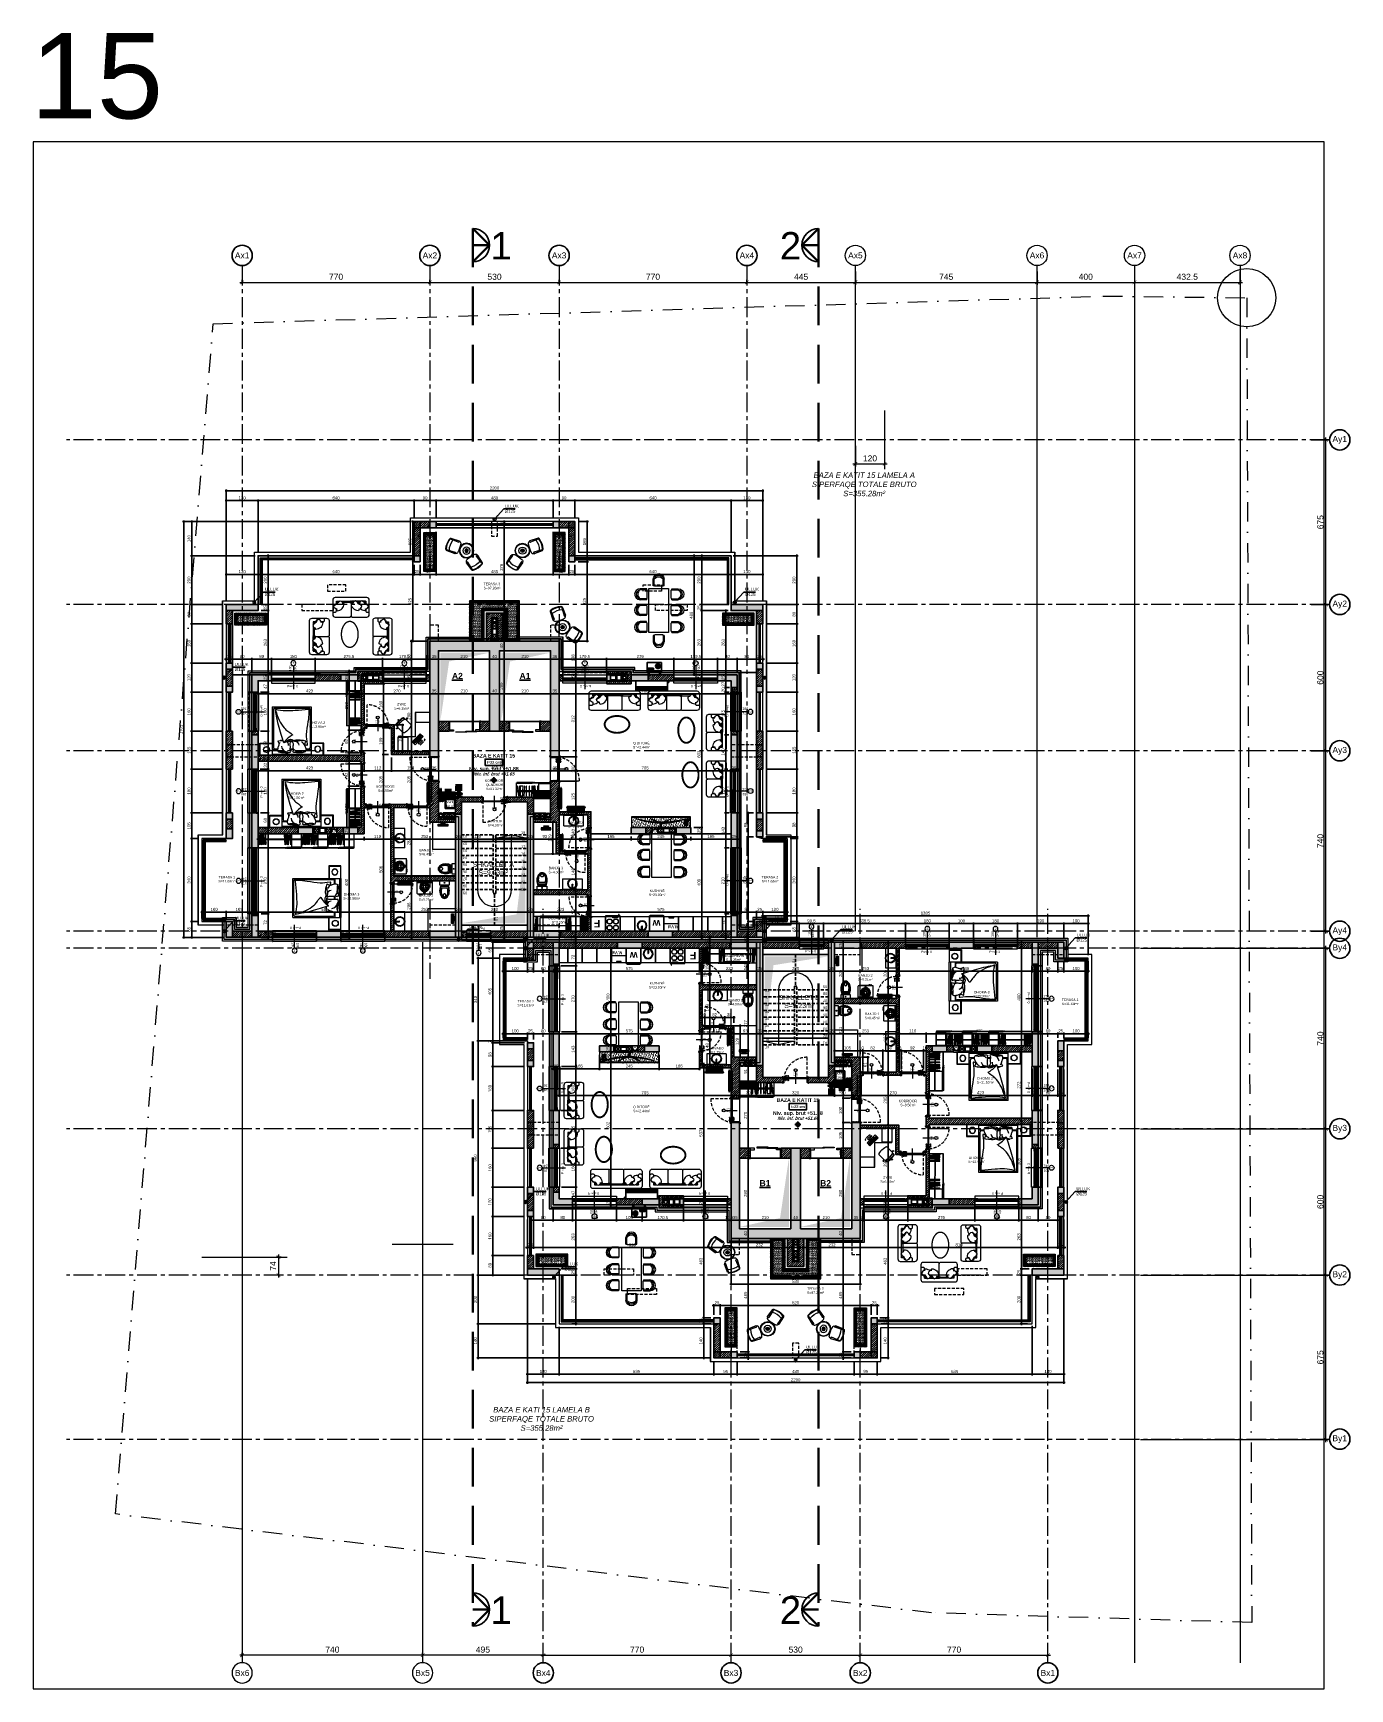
# Model space of a CAD drawing. Header units: centimetres. Extents: x 111832 to 117233, y -55119 to -48329.
import ezdxf
from ezdxf.enums import TextEntityAlignment as Align

# ---------------------------------------------------------------- set-up
doc = ezdxf.new("R2010")
doc.units = ezdxf.units.CM
doc.header["$LTSCALE"] = 50
doc.header["$MEASUREMENT"] = 0
for name, pattern in [('23486-A01$0${ Chain Double-Dash }', [0]), ('AXES', [2, 1.25, -0.25, 0.25, -0.25]), ('CACHE', [0.375, 0.25, -0.125]), ('CONTINU', [0]), ('DASHED2', [9.525, 6.35, -3.175]), ('Dot & Dashed', [335.138881, 158.75, -88.194444, 0, -88.194437])]:
    doc.linetypes.add(name, pattern=pattern)
doc.layers.get('0').update_dxf_attribs({"color": 8})
for name, color, linetype, lineweight in [('ACITOP', 214, 'Continuous', 18), ('ARCHITECTE', 252, 'Continuous', 13), ('BANJO', 160, 'Continuous', 9), ('BETON CACHE', 4, 'CACHE', 5), ('CONSOLE ISOL.', 214, 'Continuous', 15), ('door', 44, 'Continuous', 5), ('EXISTANT BORD', 251, 'Continuous', 60), ('ISOLATION', 252, 'Continuous', 0), ('KASETAT_Pen_No__22', 8, 'Continuous', 50), ('KASETAT_Pen_No__75', 6, 'Continuous', 20), ('MACONNERIE COUPE', 7, 'Continuous', 30), ('MACONNERIE HACHURE', 253, 'Continuous', 13), ('MOBILE_Pen_No__18', 9, 'Continuous', 15), ('mobilimi', 8, 'Continuous', 9), ('PERCEMENT', 253, 'Continuous', 20), ('WD_Corner', 154, 'Continuous', 5), ('WINDOWS', 21, 'Continuous', 5)]:
    doc.layers.add(name, color=color, linetype=linetype, lineweight=lineweight)
for name, color, linetype in [('AXES', 10, 'AXES'), ('BETON COUPE', 3, 'CONTINU'), ('BETON TRAME', 252, 'Continuous'), ('BETON VU', 2, 'Continuous'), ('BORD', 5, 'Continuous'), ('COTE 50ème', 1, 'Continuous'), ('klima', 195, 'Continuous'), ('NIVEAU', 170, 'Continuous'), ('OMBRE', 253, 'Continuous'), ('text', 159, 'Continuous'), ('TEXTE', 7, 'Continuous')]:
    doc.layers.add(name, color=color, linetype=linetype)
for name, color, linetype, lineweight, true_color in [('DEMOL', 7, 'Continuous', 60, 0xe6ac00), ('HORS GEL', 7, 'CACHE', 15, 0x00661a), ('HORS GEL COTE', 7, 'Continuous', 13, 0x00661a), ('KASETAT_Pen_No__176', 7, 'Continuous', 15, 0x93a0c6), ('MOBILE_Pen_No__12', 7, 'Continuous', 18, 0xa7a7a7)]:
    doc.layers.add(name, color=color, linetype=linetype, lineweight=lineweight, true_color=true_color)
doc.layers.add('FMULT', color=150, linetype='Continuous', plot=False)
doc.layers.add('HYPALON', color=7, linetype='Continuous', true_color=0xffaa00)
doc.layers.add('PREFA MUR SUP TRAME', color=7, linetype='Continuous', true_color=0xd7c7ff)
doc.styles.add('3.ABEA 1-50', font='arial.ttf', dxfattribs={"height": 12.5})
doc.styles.add('Arial', font='arialbd.ttf', dxfattribs={"height": 12.5})
doc.styles.add('FN_TEXT_1.50', font='arial.ttf', dxfattribs={"height": 10})
doc.styles.add('GENERATED_STYLE_1', font='arial.ttf')
doc.styles.add('RS_TEXT_1.50', font='arial.ttf', dxfattribs={"height": 12.5})
doc.styles.add('RS_TXT_100', font='arial.ttf', dxfattribs={"height": 25})
doc.styles.add('RS_TXT_50', font='arial.ttf', dxfattribs={"height": 12.5})
doc.styles.add('style2', font='arialbd.ttf', dxfattribs={"height": 20})
doc.dimstyles.new('ISO-25', dxfattribs={"dimtxt": 2.5, "dimasz": 2.5, "dimexe": 1.25, "dimexo": 0.625, "dimtad": 1, "dimtxsty": 'Standard', "dimcen": 2.5, "dimadec": 0, "dimazin": 0, "dimtfac": 1, "dimtmove": 0, "dimatfit": 3, "dimfxl": 1, "dimarcsym": 0})
doc.dimstyles.new('RS_100CM_LINEAIRE', dxfattribs={"dimscale": 10, "dimtxt": 25, "dimasz": 1.5, "dimexe": 1, "dimexo": 2.5, "dimgap": 1, "dimtad": 1, "dimdec": 1, "dimrnd": 0.5, "dimdsep": 46, "dimtxsty": 'RS_TXT_100', "dimblk1": 'ARCHTICK', "dimblk2": 'ARCHTICK', "dimsah": 1, "dimcen": 2.5, "dimdle": 1, "dimclrt": 4, "dimadec": 0, "dimazin": 2, "dimtfac": 1, "dimtdec": 1, "dimtix": 1, "dimtmove": 2, "dimatfit": 3, "dimfxl": 1, "dimtolj": 1, "dimtzin": 0, "dimarcsym": 0})
doc.dimstyles.new('RS_50CM_LINEAIRE', dxfattribs={"dimscale": 5, "dimtxt": 12.5, "dimasz": 1.5, "dimexe": 1, "dimexo": 2.5, "dimgap": 1, "dimtad": 1, "dimdec": 1, "dimrnd": 0.5, "dimdsep": 46, "dimtxsty": 'RS_TXT_50', "dimblk1": 'ARCHTICK', "dimblk2": 'ARCHTICK', "dimsah": 1, "dimcen": 2.5, "dimdle": 1, "dimclrt": 4, "dimadec": 0, "dimazin": 2, "dimtfac": 1, "dimtdec": 1, "dimtix": 1, "dimtmove": 2, "dimatfit": 3, "dimfxl": 1, "dimtolj": 1, "dimtzin": 0, "dimarcsym": 0})
pattern_1 = [(225, (64765.24562, -151205.34664), (0.2209708691, -0.2209708691), [])]
pattern_2 = [(135, (-46708.70849, -43842.58123), (-0.08838834765, -0.08838834765), [])]
pattern_3 = [(135, (-46708.9128, -43842.58123), (-0.2209708691, -0.2209708691), [])]
pattern_4 = [(135, (-46708.70849, -43852.52553), (-0.08838834765, -0.08838834765), [])]
pattern_5 = [(135, (-46708.9128, -43852.52553), (-0.2209708691, -0.2209708691), [])]
pattern_6 = [(135, (-46708.70849, -43897.46996), (-0.08838834765, -0.08838834765), [])]
pattern_7 = [(135, (-46708.9128, -43897.46996), (-0.2209708691, -0.2209708691), [])]
pattern_8 = [(360, (14136.9644, -6113.3321), (1e-15, 1.875), [])]
pattern_9 = [(135, (58184.3968, -199614.0472), (-0.4419417382, -0.4419417382), [])]
pattern_10 = [(135, (58184.3968, -199622.0472), (-0.4419417382, -0.4419417382), [])]
pattern_11 = [(360, (-100182.4027, 44483.9754), (2e-15, 1.875), [])]
pattern_12 = [(135, (-56134.97024, -149014.72775), (-0.4419417382, -0.4419417382), [])]
pattern_13 = [(135, (-56134.97024, -149024.7396), (-0.4419417382, -0.4419417382), [])]
pattern_14 = [(180, (99656.4027, -48798.885), (-2e-15, -1.875), [])]
pattern_15 = [(315, (55608.9703, 144709.8301), (0.4419417382, 0.4419417382), [])]
pattern_16 = [(315, (55608.9703, 144709.8301), (0.4419417382, 0.4419417382), [])]
pattern_17 = [(45, (6325.0128, -180), (-1.767766953, 1.767766953), []), (135, (6325.0128, -180), (-1.767766953, -1.767766953), [])]
pattern_18 = [(90, (6325.013, -180), (-3.5355339, 3.5355339), [0.9375, -6.13356781]), (45, (6325.013, -180), (-3.5355339, 3.5355339), [0.9375, -4.0625]), (135, (6325.013, -180), (-3.5355339, -3.5355339), [0.9375, -4.0625])]
pattern_19 = [(315, (163016.7291, 56401.9906), (1.767766953, 1.767766953), []), (45, (163016.7291, 56401.9906), (-1.767766953, 1.767766953), [])]
pattern_20 = [(360, (163016.729, 56401.9906), (3.5355339, 3.5355339), [0.9375, -6.13356781]), (315, (163016.729, 56401.9906), (3.5355339, 3.5355339), [0.9375, -4.0625]), (45, (163016.729, 56401.9906), (-3.5355339, 3.5355339), [0.9375, -4.0625])]
pattern_21 = [(225, (65688.96684, -142806.52807), (0.2209708691, -0.2209708691), [])]
pattern_22 = [(360, (15060.6856, 2285.4865), (1e-15, 1.875), [])]
pattern_23 = [(135, (59108.11804, -191215.2286), (-0.4419417382, -0.4419417382), [])]
pattern_24 = [(135, (59108.11803, -191223.2286), (-0.4419417382, -0.4419417382), [])]
pattern_25 = [(225, (923.72122, 8398.81857), (0.2209708691, -0.2209708691), [])]
pattern_26 = [(45, (7248.734, 8218.8184), (-1.767766953, 1.767766953), []), (135, (7248.734, 8218.8184), (-1.767766953, -1.767766953), [])]
pattern_27 = [(90, (7248.734, 8218.8184), (-3.5355339, 3.5355339), [0.9375, -6.13356781]), (45, (7248.734, 8218.8184), (-3.5355339, 3.5355339), [0.9375, -4.0625]), (135, (7248.734, 8218.8184), (-3.5355339, -3.5355339), [0.9375, -4.0625])]
pattern_28 = [(315, (163940.4504, 64800.809), (1.767766953, 1.767766953), []), (45, (163940.4504, 64800.809), (-1.767766953, 1.767766953), [])]
pattern_29 = [(360, (163940.4504, 64800.809), (3.535533905, 3.535533905), [0.9375, -6.13356781]), (315, (163940.4504, 64800.809), (3.5355339, 3.5355339), [0.9375, -4.0625]), (45, (163940.4504, 64800.809), (-3.5355339, 3.5355339), [0.9375, -4.0625])]
pattern_30 = [(45, (1225.213, 1325.2256), (-2.65165043, 2.65165043), []), (45, (1224.329, 1326.1095), (-2.65165043, 2.65165043), [1.25, -1.25]), (45, (1223.445, 1326.9934), (-2.65165043, 2.65165043), [1.25, -1.25])]

msp = doc.modelspace()

# ---------------------------------------------------------------- texts
at = {"layer": 'BANJO', "char_height": 15, "rotation": 90, "style": 'RS_TEXT_1.50'}
for s, insert, attachment_point in [('{\\fArial|b1|i0|c0|p34;B}', (113324.07, -51738.18), 3), ('{\\fArial|b1|i0|c0|p34;w}', (113346.98, -51737.77), 3), ('{\\fArial|b1|i0|c0|p34;w}', (115336.75, -52356.96), 7), ('{\\fArial|b1|i0|c0|p34;B}', (115359.66, -52356.54), 7)]:
    msp.add_mtext_dynamic_manual_height_columns(s, width=19.1434, gutter_width=31.25, heights=[0], dxfattribs=dict(at, insert=insert, attachment_point=attachment_point))
at = {"layer": 'BANJO', "char_height": 15, "style": 'RS_TEXT_1.50'}
for s, insert, attachment_point in [('{\\fArial|b1|i0|c0|p34;w}', (113444.96, -51841.98), 3), ('{\\fArial|b1|i0|c0|p34;B}', (113444.55, -51819.07), 3), ('{\\fArial|b1|i0|c0|p34;w}', (115238.77, -52252.75), 7), ('{\\fArial|b1|i0|c0|p34;B}', (115239.19, -52275.66), 7)]:
    msp.add_mtext_dynamic_manual_height_columns(s, width=19.1434, gutter_width=31.25, heights=[0], dxfattribs=dict(at, insert=insert, attachment_point=attachment_point))
at = {"layer": 'BORD', "color": 5, "rotation": 180, "style": 'RS_TEXT_1.50'}
for s, width, gutter_width, insert, char_height, attachment_point in [('{\\fArial|b1|i0|c0|p34;F}', 38.2867, 62.5, (114132.28, -51996.67), 30, 3), ('{\\fArial|b1|i0|c0|p34;w}', 38.2867, 62.5, (114372.28, -51996.67), 30, 3), ('{\\fArial|b1|i0|c0|p34;M.Val}', 15.3147, 25, (114435.18, -51987.72), 12, 9), ('{\\fArial|b1|i0|c0|p34;M.Val}', 15.3147, 25, (114248.55, -52107), 12, 1), ('{\\fArial|b1|i0|c0|p34;w}', 38.2867, 62.5, (114311.46, -52098.06), 30, 7), ('{\\fArial|b1|i0|c0|p34;F}', 38.2867, 62.5, (114551.46, -52098.06), 30, 7)]:
    msp.add_mtext_dynamic_manual_height_columns(s, width=width, gutter_width=gutter_width, heights=[0], dxfattribs=dict(at, insert=insert, char_height=char_height, attachment_point=attachment_point))
at = {"layer": 'COTE 50ème', "char_height": 112.5, "width": 212.0771, "style": '3.ABEA 1-50'}
for s, insert, attachment_point in [('1', (113707.46, -49145.05), 1), ('2', (114981.91, -49145.05), 3), ('1', (113707.46, -54740.37), 1), ('2', (114981.91, -54740.37), 3)]:
    msp.add_mtext(s, dxfattribs=dict(at, insert=insert, attachment_point=attachment_point))
at = {"layer": 'DEMOL', "lineweight": -2, "char_height": 10, "width": 93.9293, "attachment_point": 5, "style": 'RS_TEXT_1.50'}
for s, insert in [('TERASA 3\\PS=97.28m²', (113713.86, -50596.7)), ('ZYRE\\PS=6.35m²', (113343.4, -51090.4)), ('DHOMA 2\\PS=12.90m²', (112998.12, -51165.35)), ('Q.DITORË\\PS=42.44m²', (114326.94, -51249.28)), ('KORRIDORI QENDROR\\PS=21.32m²', (113724.37, -51411.61)), ('DHOMA 2\\PS=11.50m²', (112909.68, -51456.2)), ('KORRIDOR\\PS=8.50m²', (113276.58, -51427.59)), ('P.HYRJE\\PS=4.37m²', (113726.75, -51569.71)), ('LAVABO\\PS=1.75m²', (114057.85, -51574.6)), ('BANJO 1\\PS=6.45m²', (113445.06, -51688.41)), ('TERASA 1\\PS=11.63m²', (112626.45, -51799.09)), ('BANJO 3\\PS=4.50m²', (113976.29, -51761.45)), ('TERASA 2\\PS=11.63m²', (114854.03, -51799.09)), ('DHOMA 3\\PS=22.98m²', (113138.15, -51869.36)), ('BANJO 2\\PS=5.21m²', (113444.06, -51874.22)), ('KUZHINË\\PS=23.00m²', (114391.46, -51855)), ('DEGAZHMAN\\PS=3.35m²', (113989.37, -51966.9)), ('DEGAZHMAN\\PS=3.35m²', (114703.69, -52120.89)), ('BANJO 2\\PS=5.21m²', (115245.45, -52202.12)), ('KUZHINË\\PS=23.00m²', (114391.46, -52234.21)), ('DHOMA 3\\PS=22.98m²', (115722.93, -52270.67)), ('TERASA 2\\PS=11.63m²', (113852.71, -52307.92)), ('BANJO 3\\PS=4.50m²', (114712.92, -52303.49)), ('BANJO 1\\PS=6.45m²', (115273.24, -52359.82)), ('TERASA 1\\PS=11.63m²', (116085.36, -52301.62)), ('LAVABO\\PS=1.75m²', (114636, -52500.3)), ('DHOMA 2\\PS=11.50m²', (115736.82, -52623.87)), ('Q.DITORË\\PS=42.44m²', (114326.94, -52741.32)), ('KORRIDOR\\PS=8.50m²', (115419.5, -52716.88)), ('DHOMA 2\\PS=12.90m²', (115701.42, -52949.67)), ('ZYRE\\PS=6.35m²', (115336.94, -53030.73)), ('TERASA 3\\PS=97.28m²', (115040.47, -53486.33))]:
    msp.add_mtext(s, dxfattribs=dict(at, insert=insert))
at = {"layer": 'door', "char_height": 7, "style": 'GENERATED_STYLE_1'}
for s, insert, attachment_point, rotation in [('\\A1;\\pt0;212', (113236.94, -51161.27), 1, 90), ('\\A1;\\pt0;3', (113248.7, -51139.81), 7, 90), ('\\A1;\\pt0;92', (113246.52, -51157.53), 1, 90), ('\\A1;\\pt0;212', (114010.68, -51355.79), 3, 180), ('\\A1;\\pt0;100', (114011.04, -51346.21), 3, 180), ('\\A1;\\pt0;2', (114022.13, -51344.03), 9, 180), ('\\A1;\\pt0;92', (113244.22, -51522.5), 9, 90), ('\\A1;\\pt0;3', (113242.03, -51536.41), 3, 90), ('\\A1;\\pt0;212', (113253.8, -51525.83), 9, 90), ('\\A1;\\pt0;82', (113404.95, -51523.12), 1, 90), ('\\A1;\\pt0;4', (113416.71, -51536.59), 7, 90), ('\\A1;\\pt0;212', (113414.53, -51524.93), 1, 90), ('\\A1;\\pt0;100', (113715.94, -51501.77), 3, 90), ('\\A1;\\pt0;1', (113727.7, -51513.93), 9, 90), ('\\A1;\\pt0;212', (113725.52, -51502.13), 3, 90), ('\\A1;\\pt0;82', (114621.21, -52384.35), 9, 90), ('\\A1;\\pt0;4', (114619.02, -52373.07), 3, 90), ('\\A1;\\pt0;212', (114630.79, -52397.16), 9, 90), ('\\A1;\\pt0;212', (114958.22, -52607.44), 7, 90), ('\\A1;\\pt0;1', (114956.04, -52585.33), 1, 90), ('\\A1;\\pt0;100', (114967.8, -52607.8), 7, 90), ('\\A1;\\pt0;82', (115269.21, -52574.35), 9, 90), ('\\A1;\\pt0;4', (115267.02, -52563.33), 3, 90), ('\\A1;\\pt0;212', (115278.79, -52585.68), 9, 90), ('\\A1;\\pt0;92', (115429.94, -52585.32), 1, 90), ('\\A1;\\pt0;3', (115441.7, -52563.81), 7, 90), ('\\A1;\\pt0;212', (115439.52, -52581.58), 1, 90), ('\\A1;\\pt0;2', (114666.83, -52750.69), 1, 180), ('\\A1;\\pt0;100', (114691.35, -52748.51), 7, 180), ('\\A1;\\pt0;212', (114691.71, -52738.93), 7, 180), ('\\A1;\\pt0;92', (115437.22, -52946.89), 9, 90), ('\\A1;\\pt0;3', (115435.04, -52960.61), 3, 90), ('\\A1;\\pt0;212', (115446.8, -52951.16), 9, 90)]:
    msp.add_mtext(s, dxfattribs=dict(at, insert=insert, attachment_point=attachment_point, rotation=rotation))
for s, insert, attachment_point in [('\\A1;\\pt0;212', (113155.94, -51242.79), 9), ('\\A1;\\pt0;3', (113145.23, -51231.03), 3), ('\\A1;\\pt0;92', (113156.71, -51233.21), 9), ('\\A1;\\pt0;2', (113427.02, -51344.03), 1), ('\\A1;\\pt0;212', (113438.11, -51355.79), 7), ('\\A1;\\pt0;100', (113438.47, -51346.21), 7), ('\\A1;\\pt0;212', (113316.62, -51860.78), 9), ('\\A1;\\pt0;82', (113327.38, -51851.2), 9), ('\\A1;\\pt0;4', (113343.6, -51849.02), 3), ('\\A1;\\pt0;212', (114578.41, -52196.8), 7), ('\\A1;\\pt0;82', (114581.16, -52187.23), 7), ('\\A1;\\pt0;4', (114604.13, -52185.04), 1), ('\\A1;\\pt0;4', (115340.14, -52245.71), 7), ('\\A1;\\pt0;212', (115353.4, -52243.52), 1), ('\\A1;\\pt0;82', (115353.61, -52233.94), 1), ('\\A1;\\pt0;212', (114579.98, -52466.78), 9), ('\\A1;\\pt0;82', (114592.38, -52457.2), 9), ('\\A1;\\pt0;4', (114603.81, -52455.02), 3), ('\\A1;\\pt0;212', (115226.76, -52748.51), 3), ('\\A1;\\pt0;100', (115227.12, -52738.93), 3), ('\\A1;\\pt0;2', (115251.59, -52750.69), 9), ('\\A1;\\pt0;212', (115512.85, -52731.79), 7), ('\\A1;\\pt0;92', (115515.66, -52722.21), 7), ('\\A1;\\pt0;3', (115532.92, -52720.03), 1), ('\\A1;\\pt0;212', (115508.57, -52861.51), 1), ('\\A1;\\pt0;92', (115511, -52851.93), 1), ('\\A1;\\pt0;3', (115532.92, -52863.69), 7)]:
    msp.add_mtext(s, dxfattribs=dict(at, insert=insert, attachment_point=attachment_point))
at = {"layer": 'HYPALON', "color": 7, "char_height": 16, "width": 185.056, "attachment_point": 5, "rotation": 180, "style": 'RS_TEXT_1.50'}
for s, insert in [('H', (113534.31, -51442.66)), ('S9', (113577.71, -51422.91)), ('S9', (115106.02, -52671.81)), ('H', (115149.42, -52652.06))]:
    msp.add_mtext(s, dxfattribs=dict(at, insert=insert))
at = {"layer": 'NIVEAU', "style": 'style2'}
for s, p in [('BAZA E KATIT 15', (113721.22, -51292.53)), ('Niv. sup. brut +51.88', (113721.22, -51347.74)), ('Niv. sup. brut +51.88', (114968.61, -52759.88)), ('BAZA E KATIT 15', (114968.61, -52704.67))]:
    msp.add_text(s, height=15, dxfattribs=at).set_placement(p, align=Align.MIDDLE)
for p in [(113721.22, -51319.53), (114968.61, -52731.67)]:
    msp.add_text('t=22 cm', height=10.792, dxfattribs=at).set_placement(p, align=Align.MIDDLE_CENTER)
at = {"layer": 'NIVEAU', "style": 'Arial', "oblique": 20}
for s, p in [('Niv. inf. brut +51.65', (113721.22, -51366.91)), ('Niv. inf. brut +51.66', (114968.61, -52779.05))]:
    msp.add_text(s, height=13.125, dxfattribs=at).set_placement(p, align=Align.MIDDLE)
at = {"layer": 'text', "lineweight": 5, "ltscale": 0.5, "insert": (111821.28, -48329.22), "char_height": 350, "attachment_point": 1, "style": '3.ABEA 1-50'}
msp.add_mtext_dynamic_manual_height_columns('15', width=2023.5739, gutter_width=43.75, heights=[0], dxfattribs=at)
at = {"layer": 'TEXTE', "style": 'RS_TEXT_1.50'}
for s, insert, char_height, width, attachment_point in [('{\\fArial|b0|i1|c0|p34;\\H0.6x;BAZA E KATIT 15 LAMELA A\\PSIPERFAQE TOTALE BRUTO\\PS=355.28m²}', (115240.78, -50179.77), 37.5, 661.2314, 5), ('ULLUK\\P%%C125', (113767.22, -50262.88), 12.5, 4.547473508864641e-13, 1), ('ULLUK\\P%%C125', (112782.22, -50603.88), 12.5, 4.547473508864641e-13, 1), ('ULLUK\\P%%C125', (114752.22, -50603.88), 12.5, 4.547473508864641e-13, 1), ('ULLUK\\P%%C125', (112658.97, -50911.78), 12.5, 4.547473508864641e-13, 1), ('{\\fArial|b1|i0|c0|p34;\\LA2}', (113572.22, -50965.36), 25, 958.4363, 5), ('{\\fArial|b1|i0|c0|p34;\\LA1}', (113849.37, -50965.36), 25, 958.4363, 5), ('Electrical', (113885.24, -51456.2), 12.5, 4.547473508864641e-13, 4), ('Electrical', (113885.24, -51456.2), 12.5, 4.547473508864641e-13, 4), ('Electrical', (114023.85, -51514.84), 12.5, 4.547473508864641e-13, 4), ('Electrical', (114023.85, -51514.84), 12.5, 4.547473508864641e-13, 4), ('19', (113850.57, -51602.27), 11.25, 4.092726157978177e-13, 3), ('19', (113850.57, -51602.27), 11.25, 4.092726157978177e-13, 3), ('18', (113850.57, -51631.27), 11.25, 4.092726157978177e-13, 3), ('18', (113850.57, -51631.27), 11.25, 4.092726157978177e-13, 3), ('17', (113850.57, -51660.27), 11.25, 4.092726157978177e-13, 3), ('17', (113850.57, -51660.27), 11.25, 4.092726157978177e-13, 3), ('SHKALLET A\\PS=9.23m²', (113719.37, -51755.36), 20, 187.8585, 5), ('16', (113850.57, -51689.27), 11.25, 4.092726157978177e-13, 3), ('16', (113850.57, -51689.27), 11.25, 4.092726157978177e-13, 3), ('15', (113850.57, -51718.27), 11.25, 4.092726157978177e-13, 3), ('15', (113850.57, -51718.27), 11.25, 4.092726157978177e-13, 3), ('14', (113850.57, -51747.27), 11.25, 4.092726157978177e-13, 3), ('14', (113850.57, -51747.27), 11.25, 4.092726157978177e-13, 3), ('13', (113850.57, -51776.27), 11.25, 4.092726157978177e-13, 3), ('13', (113850.57, -51776.27), 11.25, 4.092726157978177e-13, 3), ('12', (113850.57, -51805.27), 11.25, 4.092726157978177e-13, 3), ('12', (113850.57, -51805.27), 11.25, 4.092726157978177e-13, 3), ('11', (113850.57, -51834.27), 11.25, 4.092726157978177e-13, 3), ('11', (113850.57, -51834.27), 11.25, 4.092726157978177e-13, 3), ('ULLUK\\P%%C125', (112658.97, -51952.13), 12.5, 4.547473508864641e-13, 1), ('ULLUK\\P%%C125', (113619.72, -51986.38), 12.5, 4.547473508864641e-13, 1), ('ULLUK\\P%%C125', (114875.47, -51952.13), 12.5, 4.547473508864641e-13, 1), ('ULLUK\\P%%C125', (115149.72, -51987.88), 12.5, 4.547473508864641e-13, 1), ('ULLUK\\P%%C125', (113893.97, -52022.52), 12.5, 4.547473508864641e-13, 1), ('ULLUK\\P%%C125', (116111.45, -52022.13), 12.5, 4.547473508864641e-13, 1), ('11', (114833.16, -52260.46), 11.25, 4.092726157978177e-13, 7), ('11', (114833.16, -52260.46), 11.25, 4.092726157978177e-13, 7), ('12', (114833.16, -52289.46), 11.25, 4.092726157978177e-13, 7), ('12', (114833.16, -52289.46), 11.25, 4.092726157978177e-13, 7), ('SHKALLET B\\PS=9.23m²', (114973.67, -52300.82), 20, 187.8585, 5), ('Water', (115301.16, -52280.51), 12.5, 4.547473508864641e-13, 4), ('Water', (115301.16, -52280.51), 12.5, 4.547473508864641e-13, 4), ('13', (114833.16, -52318.46), 11.25, 4.092726157978177e-13, 7), ('13', (114833.16, -52318.46), 11.25, 4.092726157978177e-13, 7), ('14', (114833.16, -52347.46), 11.25, 4.092726157978177e-13, 7), ('14', (114833.16, -52347.46), 11.25, 4.092726157978177e-13, 7), ('15', (114833.16, -52376.46), 11.25, 4.092726157978177e-13, 7), ('15', (114833.16, -52376.46), 11.25, 4.092726157978177e-13, 7), ('16', (114833.16, -52405.46), 11.25, 4.092726157978177e-13, 7), ('16', (114833.16, -52405.46), 11.25, 4.092726157978177e-13, 7), ('17', (114833.16, -52434.46), 11.25, 4.092726157978177e-13, 7), ('17', (114833.16, -52434.46), 11.25, 4.092726157978177e-13, 7), ('18', (114833.16, -52463.46), 11.25, 4.092726157978177e-13, 7), ('18', (114833.16, -52463.46), 11.25, 4.092726157978177e-13, 7), ('19', (114833.16, -52492.46), 11.25, 4.092726157978177e-13, 7), ('19', (114833.16, -52492.46), 11.25, 4.092726157978177e-13, 7), ('Electrical', (114798.49, -52638.52), 12.5, 4.547473508864641e-13, 6), ('Electrical', (114798.49, -52638.52), 12.5, 4.547473508864641e-13, 6), ('ULLUK\\P%%C125', (113893.97, -53062.13), 12.5, 4.547473508864641e-13, 1), ('{\\fArial|b1|i0|c0|p34;\\LB1}', (114833.64, -53045.5), 25, 958.4363, 5), ('{\\fArial|b1|i0|c0|p34;\\LB2}', (115082.07, -53045.5), 25, 958.4363, 5), ('ULLUK\\P%%C125', (116111.04, -53061.95), 12.5, 4.547473508864641e-13, 1), ('ULLUK\\P%%C125', (114011.08, -53370.38), 12.5, 4.547473508864641e-13, 1), ('ULLUK\\P%%C125', (115002.22, -53711.38), 12.5, 4.547473508864641e-13, 1), ('{\\fArial|b0|i1|c0|p34;\\H0.6x;BAZA E KATI 15 LAMELA B\\PSIPERFAQE TOTALE BRUTO\\PS=355.28m² }', (113917.25, -54012.27), 37.5, 661.2314, 5)]:
    msp.add_mtext(s, dxfattribs=dict(at, insert=insert, char_height=char_height, width=width, attachment_point=attachment_point))
for s, insert, char_height, width, attachment_point, rotation in [('HVAC', (113457.69, -51421.64), 11.875, 4.320099833421408e-13, 4, 270), ('HVAC', (113457.69, -51421.64), 11.875, 4.320099833421408e-13, 4, 270), ('HVAC', (113991.05, -51445.76), 11.875, 4.320099833421408e-13, 4, 270), ('HVAC', (113991.05, -51445.76), 11.875, 4.320099833421408e-13, 4, 270), ('01', (113612.41, -51629.04), 11.25, 4.092726157978177e-13, 1, 180), ('01', (113612.41, -51629.04), 11.25, 4.092726157978177e-13, 1, 180), ('02', (113612.41, -51658.04), 11.25, 4.092726157978177e-13, 1, 180), ('02', (113612.41, -51658.04), 11.25, 4.092726157978177e-13, 1, 180), ('Water', (113997.22, -51622.2), 12.5, 4.547473508864641e-13, 4, 270), ('Water', (113997.22, -51622.2), 12.5, 4.547473508864641e-13, 4, 270), ('04', (113612.41, -51716.04), 11.25, 4.092726157978177e-13, 1, 180), ('04', (113612.41, -51716.04), 11.25, 4.092726157978177e-13, 1, 180), ('05', (113612.41, -51745.04), 11.25, 4.092726157978177e-13, 1, 180), ('05', (113612.41, -51745.04), 11.25, 4.092726157978177e-13, 1, 180), ('03', (113612.41, -51687.04), 11.25, 4.092726157978177e-13, 1, 180), ('03', (113612.41, -51687.04), 11.25, 4.092726157978177e-13, 1, 180), ('Water', (113381.77, -51814.21), 12.5, 4.547473508864641e-13, 4, 180), ('Water', (113381.77, -51814.21), 12.5, 4.547473508864641e-13, 4, 180), ('06', (113612.41, -51774.04), 11.25, 4.092726157978177e-13, 1, 180), ('06', (113612.41, -51774.04), 11.25, 4.092726157978177e-13, 1, 180), ('07', (113612.41, -51803.04), 11.25, 4.092726157978177e-13, 1, 180), ('07', (113612.41, -51803.04), 11.25, 4.092726157978177e-13, 1, 180), ('08', (113612.41, -51832.04), 11.25, 4.092726157978177e-13, 1, 180), ('08', (113612.41, -51832.04), 11.25, 4.092726157978177e-13, 1, 180), ('09', (113612.41, -51861.04), 11.25, 4.092726157978177e-13, 1, 180), ('09', (113612.41, -51861.04), 11.25, 4.092726157978177e-13, 1, 180), ('10', (113737.33, -51952.48), 11.25, 4.092726157978177e-13, 1, 270), ('10', (113737.33, -51952.48), 11.25, 4.092726157978177e-13, 1, 270), ('10', (114946.41, -52142.24), 11.25, 4.092726157978177e-13, 9, 270), ('10', (114946.41, -52142.24), 11.25, 4.092726157978177e-13, 9, 270), ('08', (115071.32, -52262.69), 11.25, 4.092726157978177e-13, 9, 180), ('08', (115071.32, -52262.69), 11.25, 4.092726157978177e-13, 9, 180), ('09', (115071.32, -52233.69), 11.25, 4.092726157978177e-13, 9, 180), ('09', (115071.32, -52233.69), 11.25, 4.092726157978177e-13, 9, 180), ('05', (115071.32, -52349.69), 11.25, 4.092726157978177e-13, 9, 180), ('05', (115071.32, -52349.69), 11.25, 4.092726157978177e-13, 9, 180), ('06', (115071.32, -52320.69), 11.25, 4.092726157978177e-13, 9, 180), ('06', (115071.32, -52320.69), 11.25, 4.092726157978177e-13, 9, 180), ('07', (115071.32, -52291.69), 11.25, 4.092726157978177e-13, 9, 180), ('07', (115071.32, -52291.69), 11.25, 4.092726157978177e-13, 9, 180), ('04', (115071.32, -52378.69), 11.25, 4.092726157978177e-13, 9, 180), ('04', (115071.32, -52378.69), 11.25, 4.092726157978177e-13, 9, 180), ('03', (115071.32, -52407.69), 11.25, 4.092726157978177e-13, 9, 180), ('03', (115071.32, -52407.69), 11.25, 4.092726157978177e-13, 9, 180), ('Water', (114686.52, -52472.53), 12.5, 4.547473508864641e-13, 4, 90), ('Water', (114686.52, -52472.53), 12.5, 4.547473508864641e-13, 4, 90), ('01', (115071.32, -52465.69), 11.25, 4.092726157978177e-13, 9, 180), ('01', (115071.32, -52465.69), 11.25, 4.092726157978177e-13, 9, 180), ('02', (115071.32, -52436.69), 11.25, 4.092726157978177e-13, 9, 180), ('02', (115071.32, -52436.69), 11.25, 4.092726157978177e-13, 9, 180), ('Electrical', (114659.89, -52579.89), 12.5, 4.547473508864641e-13, 4, 180), ('Electrical', (114659.89, -52579.89), 12.5, 4.547473508864641e-13, 4, 180), ('HVAC', (114692.69, -52648.96), 11.875, 4.320099833421408e-13, 4, 90), ('HVAC', (114692.69, -52648.96), 11.875, 4.320099833421408e-13, 4, 90), ('HVAC', (115220.5, -52625.59), 11.875, 4.320099833421408e-13, 4, 270), ('HVAC', (115220.5, -52625.59), 11.875, 4.320099833421408e-13, 4, 270)]:
    msp.add_mtext(s, dxfattribs=dict(at, insert=insert, char_height=char_height, width=width, attachment_point=attachment_point, rotation=rotation))

# ---------------------------------------------------------------- blocks, each defined once
blk = doc.blocks.new('A$C1E9A714A')
at = {"layer": 'mobilimi', "ltscale": 5}
for points in [[(-60, -60), (-60, 0), (-63, 0), (-63, -60)], [(-60, -60), (0, -60), (0, 0), (-60, 0)]]:
    blk.add_lwpolyline(points, close=True, dxfattribs=at)
blk.add_lwpolyline([(-63, -56), (-63, -4), (-65.6, -4, 0.414214), (-66, -4.4), (-66, -55.6, 0.414214), (-65.6, -56)], format="xyb", close=True, dxfattribs=at)
blk = doc.blocks.new('A$C3F8D6595')
at = {"layer": 'BANJO', "linetype": 'Continuous'}
for p, q in [((0.5, 2.6), (6.3, 1)), ((4.2, 1.6), (20, 1.6)), ((20.3, 0.6), (20.3, 0.6)), ((20.3, 0.6), (20.4, 0.6)), ((20.4, 0.6), (20.3, 0.6)), ((20.4, 0.6), (20.4, 0.6)), ((0.5, -2.6), (6.3, -1)), ((4.1, -1.6), (20, -1.6))]:
    blk.add_line(p, q, dxfattribs=at)
for centre, radius, start, end in [((0, 0), 2.64, 79.97377, 280.02623), ((22.7, 0), 20, 185.65015, 174.34985), ((22.7, 0), 17.6, 184.30081, 175.69919), ((6.2, 0), 1, 280.35435, 79.64565)]:
    blk.add_arc(centre, radius, start, end, dxfattribs=at)
blk.add_ellipse((20, 0), major_axis=(0, -1.59), ratio=0.623935, start_param=0, end_param=3.141593, dxfattribs=at)
blk = doc.blocks.new('A$C306315A5')
at = {"layer": 'mobilimi', "ltscale": 5}
for points in [[(-60, -60), (0, -60), (0, 0), (-60, 0)], [(-57.5, -35), (-55, -35), (-55, -30), (-57.5, -30)], [(-57.5, -40), (-55, -40), (-55, -35), (-57.5, -35)], [(-57.5, -45), (-55, -45), (-55, -40), (-57.5, -40)], [(-57.5, -50), (-55, -50), (-55, -45), (-57.5, -45)], [(-57.1, -34.6), (-55.4, -34.6), (-55.4, -30.4), (-57.1, -30.4)], [(-57.1, -39.6), (-55.4, -39.6), (-55.4, -35.4), (-57.1, -35.4)], [(-57.1, -44.6), (-55.4, -44.6), (-55.4, -40.4), (-57.1, -40.4)], [(-57.1, -49.6), (-55.4, -49.6), (-55.4, -45.4), (-57.1, -45.4)]]:
    blk.add_lwpolyline(points, close=True, dxfattribs=at)
for points in [[(-42, -27), (-38, -27, 0.414214), (-30, -19), (-30, -15, 0.414214), (-38, -7), (-42, -7, 0.414214), (-50, -15), (-50, -19, 0.414214)], [(-42, -52.7), (-38, -52.7, 0.414214), (-30, -44.7), (-30, -40.7, 0.414214), (-38, -32.7), (-42, -32.7, 0.414214), (-50, -40.7), (-50, -44.7, 0.414214)], [(-42, -26), (-38, -26, 0.414214), (-31, -19), (-31, -15, 0.414214), (-38, -8), (-42, -8, 0.414214), (-49, -15), (-49, -19, 0.414214)], [(-42, -51.7), (-38, -51.7, 0.414214), (-31, -44.7), (-31, -40.7, 0.414214), (-38, -33.7), (-42, -33.7, 0.414214), (-49, -40.7), (-49, -44.7, 0.414214)], [(-16.5, -27), (-12.5, -27, 0.414214), (-4.5, -19), (-4.5, -15, 0.414214), (-12.5, -7), (-16.5, -7, 0.414214), (-24.5, -15), (-24.5, -19, 0.414214)], [(-16.5, -52.7), (-12.5, -52.7, 0.414214), (-4.5, -44.7), (-4.5, -40.7, 0.414214), (-12.5, -32.7), (-16.5, -32.7, 0.414214), (-24.5, -40.7), (-24.5, -44.7, 0.414214)], [(-16.5, -26), (-12.5, -26, 0.414214), (-5.5, -19), (-5.5, -15, 0.414214), (-12.5, -8), (-16.5, -8, 0.414214), (-23.5, -15), (-23.5, -19, 0.414214)], [(-16.5, -51.7), (-12.5, -51.7, 0.414214), (-5.5, -44.7), (-5.5, -40.7, 0.414214), (-12.5, -33.7), (-16.5, -33.7, 0.414214), (-23.5, -40.7), (-23.5, -44.7, 0.414214)]]:
    blk.add_lwpolyline(points, format="xyb", close=True, dxfattribs=at)
blk = doc.blocks.new('Samsung Curved UHD TV_top_cad-block.com')
at = {"color": 0}
for points in [[(-9, 104), (-9, 18, -0.414214), (-27, 0), (-43, 0, 0.08003), (-576, -98)], [(11, 104), (11, 18, 0.414214), (29, 0), (44, 0, -0.08003), (577, -98)], [(-69, -30), (-240, -106, -0.969023), (-243, -100), (-89, -30)], [(71, -30), (241, -106, 0.969023), (244, -100), (90, -30)]]:
    blk.add_lwpolyline(points, format="xyb", dxfattribs=at)
for points in [[(1, 106), (-8, 106)], [(1, 106), (9, 106)]]:
    blk.add_lwpolyline(points, dxfattribs=at)
for centre, radius, start, end in [((-1, 2067), 2067, 269.2806, 270.801), ((-8, 104), 1.8, 90, 180), ((9, 104), 1.8, 0, 90), ((-574, -101), 3.43, 122.2401, 267.969), ((1, -2233), 2211, 74.8955, 105.1045), ((1, -2233), 2204, 74.8955, 105.1045), ((575, -101), 3.43, 272.031, 57.7599)]:
    blk.add_arc(centre, radius, start, end, dxfattribs=at)
blk = doc.blocks.new('UniTAZZ_3')
at = {"layer": 'BANJO'}
for p, q in [((-293, -112), (-293, 112)), ((-230, -144), (-230, 144)), ((-178, -144), (-178, 144)), ((-152, 200), (-152, -200)), ((0, 200), (-152, 200)), ((0, -200), (0, 200)), ((-152, -200), (0, -200))]:
    blk.add_line(p, q, dxfattribs=at)
blk.add_circle((-76, 0), 17, dxfattribs=at)
for centre, radius, start, end in [((-581, 0), 131, 146.97653, 180), ((-581, 0), 131, 180, 213.02347), ((-493, -57), 235, 122.50779, 146.97653), ((-564, 0), 117, 146.97653, 180), ((-575, 0), 87.7, 145.70581, 180), ((-575, 0), 87.7, 180, 214.29419), ((-485, -51), 211, 122.50779, 146.97653), ((-610, 0), 46, 153.63249, 180), ((-610, 0), 46, 180, 206.36751), ((-600, -5), 56.5, 129.88271, 153.63249), ((-507, -46), 170, 121.27227, 145.70581), ((-594, -12), 66, 109.09196, 129.88271), ((-435, -148), 343, 104.78666, 122.50779), ((-590, -23), 78.1, 90, 109.09196), ((-433, -133), 308, 104.78666, 122.50779), ((-462, -121), 257, 104.12094, 121.27227), ((-590, -23), 78.1, 70.90804, 90), ((-586, -12), 66, 50.11729, 70.90804), ((-580, -5), 56.5, 26.36751, 50.11729), ((-571, 0), 46, 0, 26.36751), ((-571, 0), 46, 333.63249, 0), ((-432, -238), 378, 90, 104.12094), ((-397, -291), 491, 90, 104.78666), ((-399, -261), 441, 90, 104.78666), ((-432, -238), 378, 75.87906, 90), ((-399, -261), 441, 75.21334, 90), ((-397, -291), 491, 75.21334, 90), ((-403, -121), 257, 64.79644, 75.87906), ((-365, -133), 308, 63.90531, 75.21334), ((-359, -148), 343, 58.14894, 75.21334), ((-493, 57), 235, 213.02347, 237.49221), ((-564, 0), 117, 180, 213.02347), ((-485, 51), 211, 213.02347, 237.49221), ((-600, 5), 56.5, 206.36751, 230.11729), ((-507, 47), 170, 214.29419, 238.72773), ((-594, 12), 66, 230.11729, 250.90804), ((-435, 148), 343, 237.49221, 255.21334), ((-590, 24), 78.1, 250.90804, 270), ((-433, 132), 308, 237.49221, 255.21334), ((-462, 121), 257, 238.72773, 255.87906), ((-590, 24), 78.1, 270, 289.09196), ((-586, 12), 66, 289.09196, 309.88271), ((-580, 5), 56.5, 309.88271, 333.63249), ((-432, 238), 378, 255.87906, 270), ((-397, 291), 491, 255.21334, 270), ((-399, 261), 441, 255.21334, 270), ((-432, 238), 378, 270, 284.12094), ((-399, 261), 441, 270, 284.78666), ((-397, 291), 491, 270, 284.78666), ((-403, 121), 257, 284.12094, 295.20356), ((-365, 132), 308, 284.78666, 296.09469), ((-359, 148), 343, 284.78666, 301.85106)]:
    blk.add_arc(centre, radius, start, end, dxfattribs=at)
blk = doc.blocks.new('lavaman')
at = {"layer": 'BANJO'}
for p, q in [((-61171.2, 21935.4), (-61216.2, 21935.4)), ((-61171.2, 21935.4), (-61171.2, 21855.4)), ((-61171.2, 21855.4), (-61216.2, 21855.4))]:
    blk.add_line(p, q, dxfattribs=at)
at = {"layer": 'BANJO', "linetype": 'Continuous'}
for p, q in [((-61216.2, 21896.7), (-61216.2, 21935.4)), ((-61214.2, 21935.4), (-61214.2, 21898.1)), ((-61171.2, 21935.4), (-61171.2, 21855.4)), ((-61216.2, 21925.4), (-61216.2, 21896.7)), ((-61216.2, 21894.2), (-61216.2, 21865.4)), ((-61216.2, 21855.4), (-61216.2, 21894.2)), ((-61214.2, 21892.8), (-61214.2, 21855.4)), ((-61213.4, 21898), (-61207.5, 21896.4)), ((-61213.4, 21892.8), (-61207.5, 21894.5)), ((-61209.7, 21897), (-61193.9, 21897)), ((-61209.6, 21893.8), (-61193.9, 21893.8)), ((-61193.5, 21894.8), (-61193.5, 21894.8)), ((-61193.5, 21894.8), (-61193.4, 21894.8)), ((-61193.4, 21894.8), (-61193.5, 21894.8)), ((-61193.4, 21894.8), (-61193.4, 21894.8))]:
    blk.add_line(p, q, dxfattribs=at)
for centre, radius, start, end in [((-61213.8, 21895.4), 2.64, 79.97377, 280.02623), ((-61191.2, 21895.4), 20, 185.65015, 174.34985), ((-61191.2, 21895.4), 17.6, 184.30081, 175.69919), ((-61207.7, 21895.4), 1, 280.35435, 79.64565)]:
    blk.add_arc(centre, radius, start, end, dxfattribs=at)
at = {"layer": 'BANJO', "linetype": 'Continuous', "extrusion": (0, 0, -1)}
blk.add_ellipse((-61193.9, 21895.4), major_axis=(0, 1.59), ratio=0.623935, start_param=0, end_param=3.141593, dxfattribs=at)
blk = doc.blocks.new('1111')
at = {"layer": 'mobilimi'}
for p, q in [((7498090.7, 4737224.7), (7498067.1, 4737224.7)), ((7498090.7, 4737221.1), (7498090.7, 4737224.7)), ((7498090.2, 4737221.1), (7498066.8, 4737221.1)), ((7498090.2, 4737188.1), (7498066.8, 4737188.1)), ((7498090.7, 4737184.6), (7498066.8, 4737184.6)), ((7498090.7, 4737184.6), (7498090.7, 4737188.1)), ((7498092.4, 4737190.1), (7498092.4, 4737219.1))]:
    blk.add_line(p, q, dxfattribs=at)
for centre, major_axis, start_param, end_param in [((7498069.7, 4737204.6), (-23.1, 0), -1.458692, 1.447759), ((7498072, 4737204.6), (-19.6, 0), -1.304651, 1.304651), ((7498082.7, 4737204.6), (24.7, 0), 2.270248, 4.012938), ((7498090.2, 4737219.1), (-2.29, 0), 3.141593, 4.712389), ((7498090.2, 4737190.1), (2.29, 0), 4.712389, 6.283185)]:
    blk.add_ellipse(centre, major_axis=major_axis, ratio=0.87377, start_param=start_param, end_param=end_param, dxfattribs=at)
blk = doc.blocks.new('DRITARE POS 3')
at = {"layer": 'WINDOWS'}
h = blk.add_hatch(dxfattribs=at)
h.set_pattern_fill('ANSI31', color=140, scale=2.5, angle=450)
h.set_pattern_definition(pattern_3)
h.paths.add_polyline_path([(-8.7, -70.1), (-8.7, -12.6), (-8.3, -12.6), (-8.3, -70.1)])
h.paths.add_polyline_path([(-6.7, -70.1), (-6.7, -12.6), (-6.3, -12.6), (-6.3, -70.1)])
h.paths.add_polyline_path([(-4.7, -70.1), (-4.7, -12.6), (-4.3, -12.6), (-4.3, -70.1)])
at = {"layer": 'WINDOWS', "transparency": 33554559}
h = blk.add_hatch(dxfattribs=at)
h.set_pattern_fill('ANSI31', color=140, angle=450)
h.set_pattern_definition([(135, (-46708.90849, -43825.58123), (-0.08838834765, -0.08838834765), [])])
h.paths.add_polyline_path([(-6.7, -12.6), (-8.3, -12.6), (-8.3, -13), (-6.7, -13)])
h.paths.add_polyline_path([(-4.7, -12.6), (-6.3, -12.6), (-6.3, -13), (-4.7, -13)])
h.paths.add_polyline_path([(-6.7, -69.7), (-8.3, -69.7), (-8.3, -70.1), (-6.7, -70.1)])
h.paths.add_polyline_path([(-4.7, -69.7), (-6.3, -69.7), (-6.3, -70.1), (-4.7, -70.1)])
h = blk.add_hatch(dxfattribs=at)
h.set_pattern_fill('ANSI31', color=256, angle=450)
h.set_pattern_definition([(135, (-46708.71279, -43842.46996), (-0.08838834765, -0.08838834765), [])])
h.paths.add_polyline_path([(-1.7, -12.6), (-1.7, -12.6), (-2.1, -12.6, -0.414214), (-2.2, -12.6), (-2.2, -12.2, -0.247394), (-2.1, -12.2, 1.657435), (-2.4, -12), (-2.4, -12.8, 0.414214), (-2.3, -12.9), (-1.8, -12.9, -0.414214), (-1.7, -13), (-1.7, -16, -0.414214), (-1.8, -16.1), (-3.2, -16.1, -0.414214), (-3.2, -16), (-3.2, -15, 0.414214), (-3.3, -14.9), (-3.8, -14.9, -0.414214), (-3.8, -14.9), (-3.8, -11.7, 0.737396), (-4, -11.7), (-4.2, -12, 0.603122), (-4.2, -12.2), (-4.1, -12.2, -0.414214), (-4, -12.2), (-4, -14.9), (-4.1, -14.9, 0.414214), (-4.1, -15), (-4.1, -15.2, 0.250765), (-4.1, -15.2), (-3.9, -15.4, 0.599022), (-3.8, -15.3), (-3.8, -15.3, -0.414214), (-3.8, -15.2), (-3.5, -15.2, -0.414214), (-3.5, -15.3), (-3.5, -16, -0.414214), (-3.5, -16.1), (-3.8, -16.1, -0.414214), (-3.8, -16), (-3.8, -15.9, 0.599022), (-3.9, -15.9), (-4.1, -16, 0.250765), (-4.1, -16.1), (-4.1, -16.3, 0.414214), (-4.1, -16.3), (-1.6, -16.3, 0.414214), (-1.5, -16.3), (-1.5, -12.6), (-1.5, -12.6)])
h = blk.add_hatch(dxfattribs=at)
h.set_pattern_fill('ANSI31', color=256, angle=450)
h.set_pattern_definition(pattern_2)
h.paths.add_polyline_path([(-1.5, -66.4, 0.414214), (-1.5, -66.3), (-4.1, -66.3, 0.414214), (-4.1, -66.4), (-4.1, -66.6, 0.250765), (-4.1, -66.6), (-3.9, -66.8, 0.599022), (-3.8, -66.7), (-3.8, -66.6, -0.414214), (-3.8, -66.6), (-3.5, -66.6, -0.414214), (-3.5, -66.6), (-3.5, -67.4, -0.414214), (-3.5, -67.5), (-3.8, -67.5, -0.414214), (-3.8, -67.4), (-3.8, -67.3, 0.599022), (-3.9, -67.3), (-4.1, -67.4, 0.250765), (-4.1, -67.5), (-4.1, -67.7, 0.414214), (-4.1, -67.7), (-4, -67.7), (-4, -70.4, -0.414214), (-4.1, -70.5), (-4.1, -70.5, 0.603122), (-4.2, -70.6), (-4, -71, 0.737396), (-3.8, -70.9), (-3.8, -67.8, -0.414214), (-3.8, -67.7), (-3.3, -67.7, 0.414214), (-3.2, -67.6), (-3.2, -66.6, -0.414214), (-3.2, -66.6), (-1.8, -66.6, -0.414214), (-1.7, -66.6), (-1.7, -69.7, -0.414214), (-1.8, -69.8), (-2.3, -69.8, 0.414214), (-2.4, -69.9), (-2.4, -70.6, 1.657435), (-2.1, -70.5, -0.247394), (-2.1, -70.4), (-2.1, -70.1, -0.414214), (-2.1, -70), (-1.7, -70), (-1.7, -70.1), (-1.5, -70.1), (-1.5, -70)])
at = {"layer": 'WINDOWS'}
h = blk.add_hatch(dxfattribs=at)
h.set_pattern_fill('ANSI31', color=256, angle=450)
h.set_pattern_definition(pattern_2)
h.paths.add_polyline_path([(-9.6, -75.3, -0.414214), (-9.6, -75.2), (-9.3, -75.2, -0.414214), (-9.2, -75.3), (-9.2, -75.5, 1), (-9, -75.5), (-9, -75, 0.250765), (-9, -74.9), (-9.2, -74.8, 0.599022), (-9.3, -74.8), (-9.3, -74.9, -0.414214), (-9.3, -75), (-9.6, -75, -0.414214), (-9.7, -74.9), (-9.7, -74.1, -0.414214), (-9.6, -74.1), (-9.3, -74.1, -0.414214), (-9.3, -74.1), (-9.3, -74.2, 0.599022), (-9.2, -74.3), (-9, -74.2, 0.250765), (-9, -74.1), (-9, -73.9, 0.414214), (-9.1, -73.8), (-9.8, -73.8, 0.414214), (-9.9, -73.9), (-9.9, -80.1), (-9.9, -86.3, 0.414214), (-9.8, -86.4), (-9.1, -86.4, 0.414214), (-9, -86.3), (-9, -86.1, 0.250765), (-9, -86), (-9.2, -85.9, 0.599022), (-9.3, -86), (-9.3, -86.1, -0.414214), (-9.3, -86.1), (-9.6, -86.1, -0.414214), (-9.7, -86.1), (-9.7, -85.3, -0.414214), (-9.6, -85.2), (-9.3, -85.2, -0.414214), (-9.3, -85.3), (-9.3, -85.4, 0.599022), (-9.2, -85.4), (-9, -85.3, 0.250765), (-9, -85.3), (-9, -84.7, 1), (-9.2, -84.7), (-9.2, -84.9, -0.414214), (-9.3, -85), (-9.6, -85, -0.414214), (-9.6, -84.9), (-9.6, -81.8, -0.414214), (-9.6, -81.7), (-8.8, -81.7, -0.414214), (-8.7, -81.8), (-8.7, -82.5, 0.414214), (-8.5, -82.6), (-8.3, -82.6, 0.198912), (-8.3, -82.6), (-8.2, -82.6, 0.198912), (-8.2, -82.5), (-8.2, -82.4, 0.414214), (-8.2, -82.4), (-8.4, -82.4, -0.414214), (-8.5, -82.3), (-8.5, -81.8, -0.414214), (-8.4, -81.7), (-6.9, -81.7, -0.414214), (-6.8, -81.8), (-6.8, -82.3, -0.414214), (-6.9, -82.4), (-7, -82.4, 0.414214), (-7.1, -82.4), (-7.1, -82.5, 0.198912), (-7.1, -82.6), (-7, -82.6, 0.198912), (-7, -82.6), (-5, -82.6, 0.198912), (-4.9, -82.6), (-4.8, -82.5, 0.198912), (-4.8, -82.4), (-4.8, -82.4, 0.414214), (-4.8, -82.3), (-5, -82.3, -0.340481), (-5.1, -82.2), (-5.1, -81.8, -0.414214), (-5, -81.7), (-1.9, -81.7, -0.414214), (-1.8, -81.8), (-1.8, -82.2, -0.414214), (-1.9, -82.3), (-2.1, -82.3, 0.414214), (-2.1, -82.4), (-2.1, -82.4, 0.198912), (-2.1, -82.5), (-2, -82.6, 0.198912), (-1.9, -82.6), (-1.5, -82.6, 0.414214), (-1.5, -82.6), (-1.5, -80.1), (-1.5, -77.6, 0.414214), (-1.5, -77.6), (-1.9, -77.6, 0.198912), (-2, -77.6), (-2.1, -77.7, 0.198912), (-2.1, -77.8), (-2.1, -77.9, 0.414214), (-2.1, -77.9), (-1.9, -77.9, -0.414214), (-1.8, -78), (-1.8, -78.4, -0.414214), (-1.9, -78.5), (-5, -78.5, -0.414214), (-5.1, -78.4), (-5.1, -78, -0.340481), (-5, -77.9), (-4.8, -77.9, 0.414214), (-4.8, -77.9), (-4.8, -77.8, 0.198912), (-4.8, -77.7), (-4.9, -77.6, 0.198912), (-5, -77.6), (-7, -77.6, 0.198912), (-7, -77.6), (-7.1, -77.6, 0.198912), (-7.1, -77.7), (-7.1, -77.8, 0.414214), (-7, -77.9), (-6.9, -77.9, -0.414214), (-6.8, -77.9), (-6.8, -78.4, -0.414214), (-6.9, -78.5), (-8.4, -78.5, -0.414214), (-8.5, -78.4), (-8.5, -77.9, -0.414214), (-8.4, -77.9), (-8.2, -77.9, 0.414214), (-8.2, -77.8), (-8.2, -77.7, 0.198912), (-8.2, -77.6), (-8.3, -77.6, 0.198912), (-8.3, -77.6), (-8.5, -77.6, 0.414214), (-8.7, -77.8), (-8.7, -78.4, -0.414214), (-8.8, -78.5), (-9.6, -78.5, -0.414214), (-9.6, -78.4)])
h.paths.add_polyline_path([(-9.6, -78.8), (-6.6, -78.8), (-6.5, -78.7), (-6.5, -77.9), (-6.4, -77.9), (-5.5, -77.9), (-5.4, -77.9), (-5.4, -78.7), (-5.3, -78.8), (-1.8, -78.8), (-1.8, -78.8), (-1.8, -80.1), (-1.8, -81.4), (-1.8, -81.4), (-5.3, -81.4), (-5.4, -81.5), (-5.4, -82.3), (-5.5, -82.4), (-6.4, -82.4), (-6.5, -82.3), (-6.5, -81.5), (-6.6, -81.4), (-9.6, -81.4), (-9.6, -81.4), (-9.6, -80.1), (-9.6, -78.8)], flags=16)
h = blk.add_hatch(dxfattribs=at)
h.set_pattern_fill('ANSI31', color=140, scale=2.5, angle=450)
h.set_pattern_definition(pattern_3)
h.paths.add_polyline_path([(-8.7, -90.1), (-8.7, -147.5), (-8.3, -147.5), (-8.3, -90.1)])
h.paths.add_polyline_path([(-6.7, -90.1), (-6.7, -147.5), (-6.3, -147.5), (-6.3, -90.1)])
h.paths.add_polyline_path([(-4.7, -90.1), (-4.7, -147.5), (-4.3, -147.5), (-4.3, -90.1)])
at = {"layer": 'WINDOWS', "transparency": 33554559}
h = blk.add_hatch(dxfattribs=at)
h.set_pattern_fill('ANSI31', color=140, angle=450)
h.set_pattern_definition([(135, (-46708.90849, -43859.58123), (-0.08838834765, -0.08838834765), [])])
h.paths.add_polyline_path([(-6.7, -147.5), (-8.3, -147.5), (-8.3, -147.1), (-6.7, -147.1)])
h.paths.add_polyline_path([(-4.7, -147.5), (-6.3, -147.5), (-6.3, -147.1), (-4.7, -147.1)])
h.paths.add_polyline_path([(-6.7, -90.5), (-8.3, -90.5), (-8.3, -90.1), (-6.7, -90.1)])
h.paths.add_polyline_path([(-4.7, -90.5), (-6.3, -90.5), (-6.3, -90.1), (-4.7, -90.1)])
h = blk.add_hatch(dxfattribs=at)
h.set_pattern_fill('ANSI31', color=256, angle=450)
h.set_pattern_definition(pattern_2)
h.paths.add_polyline_path([(-1.5, -90.2), (-1.5, -90.2), (-1.7, -90.2), (-1.7, -90.2), (-2.1, -90.2, -0.414214), (-2.1, -90.2), (-2.1, -89.8, -0.247394), (-2.1, -89.7, 1.657435), (-2.4, -89.6), (-2.4, -90.3, 0.414214), (-2.3, -90.4), (-1.8, -90.4, -0.414214), (-1.7, -90.5), (-1.7, -93.6, -0.414214), (-1.8, -93.7), (-3.2, -93.7, -0.414214), (-3.2, -93.6), (-3.2, -92.6, 0.414214), (-3.3, -92.5), (-3.8, -92.5, -0.414214), (-3.8, -92.5), (-3.8, -89.3, 0.737396), (-4, -89.3), (-4.2, -89.6, 0.603122), (-4.1, -89.8), (-4.1, -89.8, -0.414214), (-4, -89.8), (-4, -92.5), (-4.1, -92.5, 0.414214), (-4.1, -92.6), (-4.1, -92.8, 0.250765), (-4.1, -92.8), (-3.9, -92.9, 0.599022), (-3.8, -92.9), (-3.8, -92.8, -0.414214), (-3.8, -92.8), (-3.5, -92.8, -0.414214), (-3.5, -92.8), (-3.5, -93.6, -0.414214), (-3.5, -93.6), (-3.8, -93.6, -0.414214), (-3.8, -93.6), (-3.8, -93.5, 0.599022), (-3.9, -93.5), (-4.1, -93.6, 0.250765), (-4.1, -93.6), (-4.1, -93.8, 0.414214), (-4.1, -93.9), (-1.5, -93.9, 0.414214), (-1.5, -93.8)])
h = blk.add_hatch(dxfattribs=at)
h.set_pattern_fill('ANSI31', color=256, angle=450)
h.set_pattern_definition([(135, (-46708.71279, -43842.58135), (-0.08838834765, -0.08838834765), [])])
h.paths.add_polyline_path([(-1.7, -147.2, -0.414214), (-1.8, -147.3), (-2.3, -147.3, 0.414214), (-2.4, -147.3), (-2.4, -148.1, 1.835735), (-2.2, -147.9), (-2.2, -147.5), (-1.7, -147.5), (-1.5, -147.5), (-1.5, -143.9, 0.414214), (-1.6, -143.8), (-4.1, -143.8, 0.414214), (-4.1, -143.9), (-4.1, -144.1, 0.250765), (-4.1, -144.1), (-3.9, -144.2, 0.599022), (-3.8, -144.2), (-3.8, -144.1), (-3.5, -144.1), (-3.5, -144.9), (-3.8, -144.9), (-3.8, -144.8, 0.649779), (-3.9, -144.7), (-4.1, -144.9, 0.212283), (-4.1, -144.9), (-4.1, -145.1, 0.414214), (-4.1, -145.2), (-4, -145.2), (-4, -147.9), (-4.2, -147.9, 0.603122), (-4.2, -148.1), (-4, -148.4, 0.737396), (-3.8, -148.4), (-3.8, -145.2), (-3.3, -145.2, 0.414214), (-3.2, -145.1), (-3.2, -144), (-1.8, -144, -0.414214), (-1.7, -144.1)])
at = {"layer": 'WINDOWS', "color": 165, "linetype": 'CACHE'}
blk.add_line((-32.9, -160.1), (-32.9, 0), dxfattribs=at)
at = {"layer": 'WINDOWS'}
for p, q in [((-9.9, -8.8), (-9.9, -10.1)), ((-9.9, -16.3), (-9.9, -66.4)), ((-9, -16.3), (-9, -66.4)), ((-4.1, -66.4), (-4.1, -16.3)), ((-1.5, -5), (-1.5, -7.2)), ((-1.5, -16.3), (-1.5, -66.4)), ((0, -11.5), (0, -71.2)), ((-9.9, -143.8), (-9.9, -93.8)), ((-9, -143.9), (-9, -93.8)), ((-6, -71), (-7.7, -71)), ((-4.1, -93.8), (-4.1, -143.9)), ((-1.5, -143.9), (-1.5, -93.8)), ((0, -148.6), (0, -89)), ((-9.9, -151.4), (-9.9, -150)), ((-1.5, -155.1), (-1.5, -152.9))]:
    blk.add_line(p, q, dxfattribs=at)
at = {"layer": 'WINDOWS', "color": 165}
blk.add_line((-62, -80.1), (34, -80.1), dxfattribs=at)
for points in [[(-9.9, 0), (-9.9, -160.1), (-33.9, -160.1), (-33.9, 0)], [(-9.9, 0), (-33.9, 0), (-33.9, -0.4), (-10.3, -0.4)], [(-10.3, -159.7), (-10.3, -0.4), (-9.9, 0), (-9.9, -160.1)], [(0, 0), (0, -160.1), (10, -160.1), (10, 0)], [(-9.9, -160.1), (-33.9, -160.1), (-33.9, -159.7), (-10.3, -159.7)]]:
    blk.add_lwpolyline(points, close=True, dxfattribs=at)
at = {"layer": 'WINDOWS'}
for points in [[(-7.1, -5), (-7, -5.1, 0.198912), (-7, -5.1), (-5, -5.1, 0.198912), (-4.9, -5.1), (-4.8, -4.9, 0.198912), (-4.8, -4.9), (-4.8, -4.8, 0.414214), (-4.8, -4.7), (-5, -4.7, -0.340481), (-5.1, -4.6), (-5.1, -4.2, -0.414214), (-5, -4.1), (-1.9, -4.1, -0.414214), (-1.8, -4.2), (-1.8, -4.6, -0.414214), (-1.9, -4.7), (-2.1, -4.7, 0.414214), (-2.2, -4.8), (-2.2, -4.9, 0.198912), (-2.1, -4.9), (-2, -5.1, 0.198912), (-1.9, -5.1), (-1.6, -5.1, 0.414214), (-1.5, -5), (-1.5, -0.1, 0.414214), (-1.6, 0), (-2.1, 0, 0.322823), (-2.2, 0), (-2.2, -0.2, 0.511918), (-2.2, -0.3), (-1.9, -0.3, -0.414214), (-1.8, -0.4), (-1.8, -0.8, -0.414214), (-1.9, -0.9), (-6.6, -0.9, -0.414214), (-6.7, -0.8), (-6.7, -0.4, -0.414214), (-6.6, -0.3), (-6.4, -0.3, 0.511918), (-6.4, -0.2), (-6.4, 0, 0.322823), (-6.5, 0), (-7.1, 0, 0.322823), (-7.2, 0), (-7.2, -0.2, 0.511918), (-7.2, -0.3), (-7, -0.3, -0.414214), (-6.9, -0.4), (-6.9, -0.8, -0.414214), (-7, -0.9), (-9.5, -0.9, -0.414214), (-9.6, -0.8), (-9.6, -0.4, -0.414214), (-9.5, -0.3), (-9.2, -0.3, 0.511918), (-9.2, -0.2), (-9.2, 0, 0.322823), (-9.3, 0), (-9.8, 0, 0.414214), (-9.9, -0.1), (-9.9, -8.8, 0.414214), (-9.8, -8.8), (-9.1, -8.8, 0.414214), (-9, -8.8), (-9, -8.5, 0.250765), (-9, -8.5), (-9.2, -8.4, 0.599022), (-9.3, -8.4), (-9.3, -8.5, -0.414214), (-9.3, -8.6), (-9.6, -8.6, -0.414214), (-9.7, -8.5), (-9.7, -7.7, -0.414214), (-9.6, -7.7), (-9.3, -7.7, -0.414214), (-9.3, -7.7), (-9.3, -7.8, 0.599022), (-9.2, -7.8), (-9, -7.7, 0.250765), (-9, -7.7), (-9, -7.2, 1), (-9.2, -7.2), (-9.2, -7.4, -0.414214), (-9.3, -7.4), (-9.6, -7.4, -0.414214), (-9.6, -7.4), (-9.6, -4.2, -0.414214), (-9.6, -4.1), (-8.8, -4.1, -0.414214), (-8.7, -4.2), (-8.7, -4.9, 0.414214), (-8.6, -5.1), (-8.3, -5.1, 0.198912), (-8.3, -5.1), (-8.2, -5, 0.198912), (-8.2, -5), (-8.2, -4.9, 0.414214), (-8.2, -4.8), (-8.4, -4.8, -0.414214), (-8.5, -4.7), (-8.5, -4.2, -0.414214), (-8.4, -4.1), (-6.9, -4.1, -0.414214), (-6.8, -4.2), (-6.8, -4.7, -0.414214), (-6.9, -4.8), (-7, -4.8, 0.414214), (-7.1, -4.9), (-7.1, -5, 0.198912)], [(0, -4, 0.414214), (-0.1, -4), (-0.8, -4, 0.414214), (-0.9, -4), (-0.9, -4.2, 0.250765), (-0.9, -4.3), (-0.7, -4.4, 0.599022), (-0.6, -4.3), (-0.6, -4.3, -0.414214), (-0.6, -4.2), (-0.3, -4.2, -0.414214), (-0.2, -4.3), (-0.2, -5, -0.414214), (-0.3, -5.1), (-0.6, -5.1, -0.414214), (-0.6, -5), (-0.6, -4.9, 0.599022), (-0.7, -4.9), (-0.9, -5, 0.250765), (-0.9, -5.1), (-0.9, -5.3, 0.414214), (-0.8, -5.3), (-0.3, -5.3, -0.414214), (-0.3, -5.4), (-0.3, -8.3, -0.414214), (-0.4, -8.4), (-1.1, -8.4, -0.414214), (-1.2, -8.3), (-1.2, -7.3, 0.414214), (-1.3, -7.2), (-1.9, -7.2, 0.414214), (-2, -7.3), (-2, -7.4, 0.414214), (-1.9, -7.5), (-1.6, -7.5, -0.414214), (-1.5, -7.6), (-1.5, -8, -0.414214), (-1.6, -8.1), (-1.9, -8.1, 0.414214), (-2, -8.1), (-2, -8.4, -0.414214), (-2, -8.4), (-4.7, -8.4, -0.414214), (-4.8, -8.4), (-4.8, -8.1, 0.414214), (-4.8, -8.1), (-5.2, -8.1, -0.414214), (-5.2, -8), (-5.2, -7.6, -0.414214), (-5.2, -7.5), (-4.8, -7.5, 0.414214), (-4.8, -7.4), (-4.8, -7.3, 0.414214), (-4.9, -7.2), (-5.4, -7.2, 0.414214), (-5.5, -7.3), (-5.5, -8.3, -0.414214), (-5.6, -8.4), (-6.4, -8.4, -0.414214), (-6.5, -8.3), (-6.5, -7.2, 0.809546), (-6.7, -7.2), (-6.9, -7.6, 0.543142), (-6.8, -7.7, -0.414214), (-6.7, -7.7), (-6.7, -8.3, -0.414214), (-6.8, -8.4), (-8.1, -8.4, -0.414214), (-8.1, -8.4), (-8.1, -8, 0.414214), (-8.2, -8), (-8.3, -8, 0.414214), (-8.4, -8), (-8.4, -10.2, -0.414214), (-8.5, -10.3), (-9.6, -10.3, -0.414214), (-9.6, -10.3), (-9.6, -10.1, 0.414214), (-9.7, -10), (-9.8, -10, 0.414214), (-9.9, -10.1), (-9.9, -16.3, 0.414214), (-9.8, -16.3), (-9.1, -16.3, 0.414214), (-9, -16.3), (-9, -16.1, 0.250765), (-9, -16), (-9.2, -15.9, 0.599022), (-9.3, -15.9), (-9.3, -16, -0.414214), (-9.3, -16.1), (-9.6, -16.1, -0.414214), (-9.7, -16), (-9.7, -15.2, -0.414214), (-9.6, -15.2), (-9.3, -15.2, -0.414214), (-9.3, -15.2), (-9.3, -15.3, 0.599022), (-9.2, -15.4), (-9, -15.2, 0.250765), (-9, -15.2), (-9, -14.6, 0.414214), (-9.1, -14.6), (-9.2, -14.6, 0.414214), (-9.2, -14.6), (-9.2, -14.9, -0.414214), (-9.3, -14.9), (-9.6, -14.9, -0.414214), (-9.6, -14.9), (-9.6, -11.7, -0.414214), (-9.6, -11.6), (-4.7, -11.6, -0.414214), (-4.7, -11.7), (-4.7, -12.5, 0.414214), (-4.6, -12.6), (-4.2, -12.6, 0.198912), (-4.2, -12.6), (-4, -12.4, 0.198912), (-4, -12.4), (-4, -12.3, 0.414214), (-4.1, -12.2), (-4.3, -12.2, -0.414214), (-4.4, -12.2), (-4.4, -11.7, -0.414214), (-4.3, -11.6), (-1.9, -11.6, -0.414214), (-1.8, -11.7), (-1.8, -12.2, -0.414214), (-1.9, -12.2), (-2.1, -12.2, 0.414214), (-2.2, -12.3), (-2.2, -12.4, 0.198912), (-2.1, -12.4), (-2, -12.6, 0.198912), (-1.9, -12.6), (-1.2, -12.6, 0.414214), (0, -11.4)], [(0, -78.6, -0.414214), (-0.1, -78.7), (-0.8, -78.7, -0.414214), (-0.9, -78.6), (-0.9, -78.4, -0.250765), (-0.9, -78.4), (-0.7, -78.3, -0.599022), (-0.6, -78.3), (-0.6, -78.4, 0.414214), (-0.6, -78.4), (-0.3, -78.4, 0.414214), (-0.2, -78.4), (-0.2, -77.6, 0.414214), (-0.3, -77.6), (-0.6, -77.6, 0.414214), (-0.6, -77.6), (-0.6, -77.7, -0.599022), (-0.7, -77.7), (-0.9, -77.6, -0.250765), (-0.9, -77.6), (-0.9, -77.4, -0.414214), (-0.8, -77.3), (-0.3, -77.3, 0.414214), (-0.3, -77.3), (-0.3, -74.3, 0.414214), (-0.4, -74.2), (-1.1, -74.2, 0.414214), (-1.2, -74.3), (-1.2, -75.3, -0.414214), (-1.3, -75.4), (-1.9, -75.4, -0.414214), (-2, -75.3), (-2, -75.2, -0.414214), (-1.9, -75.1), (-1.5, -75.1, 0.414214), (-1.5, -75.1), (-1.5, -74.6, 0.414214), (-1.5, -74.6), (-1.9, -74.6, -0.414214), (-2, -74.5), (-2, -74.3, 0.414214), (-2, -74.2), (-4.7, -74.2, 0.414214), (-4.8, -74.3), (-4.8, -74.5, -0.414214), (-4.8, -74.6), (-5.2, -74.6, 0.414214), (-5.2, -74.6), (-5.2, -75.1, 0.414214), (-5.2, -75.1), (-4.8, -75.1, -0.414214), (-4.8, -75.2), (-4.8, -75.3, -0.414214), (-4.9, -75.4), (-5.4, -75.4, -0.414214), (-5.5, -75.3), (-5.5, -74.3, 0.414214), (-5.6, -74.2), (-6.4, -74.2, 0.414214), (-6.5, -74.3), (-6.5, -75.4, -0.809546), (-6.7, -75.5), (-6.8, -75, -0.543142), (-6.8, -75, 0.414214), (-6.7, -74.9), (-6.7, -74.3, 0.414214), (-6.8, -74.2), (-8.1, -74.2, 0.414214), (-8.1, -74.3), (-8.1, -74.6, -0.414214), (-8.2, -74.7), (-8.3, -74.7, -0.414214), (-8.4, -74.6), (-8.4, -72.4, 0.414214), (-8.5, -72.3), (-9.6, -72.3, 0.414214), (-9.6, -72.4), (-9.6, -72.6, -0.414214), (-9.7, -72.6), (-9.8, -72.6, -0.414214), (-9.9, -72.6), (-9.9, -66.4, -0.414214), (-9.8, -66.3), (-9.1, -66.3, -0.414214), (-9, -66.4), (-9, -66.6, -0.250765), (-9, -66.6), (-9.2, -66.8, -0.599022), (-9.3, -66.7), (-9.3, -66.6, 0.414214), (-9.3, -66.6), (-9.6, -66.6, 0.414214), (-9.7, -66.6), (-9.7, -67.4, 0.414214), (-9.6, -67.5), (-9.3, -67.5, 0.414214), (-9.3, -67.4), (-9.3, -67.3, -0.599022), (-9.2, -67.3), (-9, -67.4, -0.250765), (-9, -67.5), (-9, -68, -0.414214), (-9.1, -68.1), (-9.1, -68.1, -0.414214), (-9.2, -68), (-9.2, -67.8, 0.414214), (-9.3, -67.7), (-9.6, -67.7, 0.414214), (-9.6, -67.8), (-9.6, -70.9, 0.414214), (-9.6, -71), (-4.8, -71, 0.414214), (-4.8, -70.9), (-4.8, -70.1, -0.414214), (-4.7, -70.1), (-4.3, -70.1, -0.198912), (-4.3, -70.1), (-4.1, -70.2, -0.198912), (-4.1, -70.3), (-4.1, -70.3, -0.414214), (-4.2, -70.4), (-4.4, -70.4, 0.414214), (-4.5, -70.5), (-4.5, -70.9, 0.414214), (-4.4, -71), (-1.9, -71, 0.414214), (-1.8, -70.9), (-1.8, -70.5, 0.414214), (-1.9, -70.4), (-2.1, -70.4, -0.414214), (-2.1, -70.3), (-2.1, -70.3, -0.198912), (-2.1, -70.2), (-2, -70.1, -0.198912), (-1.9, -70.1), (-1.2, -70.1, -0.414214), (0, -71.3)], [(-1.5, -12.2, 0.414214), (-1.4, -12.3), (-1.2, -12.3), (-1.2, -12.3, 0.414214), (-0.3, -11.4), (-0.3, -8.8, 0.414214), (-0.3, -8.7), (-8.1, -8.7, 0.414214), (-8.1, -8.8), (-8.1, -10.5, -0.414214), (-8.2, -10.6), (-9.5, -10.6, 0.414214), (-9.6, -10.7), (-9.6, -11.3, 0.414214), (-9.5, -11.4), (-1.6, -11.4, -0.414214), (-1.5, -11.5)], [(-1.7, -12.6), (-2.1, -12.6, -0.414214), (-2.2, -12.6), (-2.2, -12.2, -0.247394), (-2.1, -12.2, 1.657435), (-2.4, -12), (-2.4, -12.8, 0.414214), (-2.3, -12.9), (-1.8, -12.9, -0.414214), (-1.7, -13), (-1.7, -16, -0.414214), (-1.8, -16.1), (-3.2, -16.1, -0.414214), (-3.2, -16), (-3.2, -15, 0.414214), (-3.3, -14.9), (-3.8, -14.9, -0.414214), (-3.8, -14.9), (-3.8, -11.7, 0.737396), (-4, -11.7), (-4.2, -12, 0.603122), (-4.2, -12.2), (-4.1, -12.2, -0.414214), (-4, -12.2), (-4, -14.9), (-4.1, -14.9, 0.414214), (-4.1, -15), (-4.1, -15.2, 0.250765), (-4.1, -15.2), (-3.9, -15.4, 0.599022), (-3.8, -15.3), (-3.8, -15.3, -0.414214), (-3.8, -15.2), (-3.5, -15.2, -0.414214), (-3.5, -15.3), (-3.5, -16, -0.414214), (-3.5, -16.1), (-3.8, -16.1, -0.414214), (-3.8, -16), (-3.8, -15.9, 0.599022), (-3.9, -15.9), (-4.1, -16, 0.250765), (-4.1, -16.1), (-4.1, -16.3, 0.414214), (-4.1, -16.3), (-1.6, -16.3, 0.414214), (-1.5, -16.3), (-1.5, -12.6), (-1.5, -12.6), (-1.7, -12.6)], [(-1.7, -70), (-2.1, -70, 0.414214), (-2.1, -70.1), (-2.1, -70.4, 0.247394), (-2.1, -70.5, -1.657435), (-2.4, -70.6), (-2.4, -69.9, -0.414214), (-2.3, -69.8), (-1.8, -69.8, 0.414214), (-1.7, -69.7), (-1.7, -66.6, 0.414214), (-1.8, -66.6), (-3.2, -66.6, 0.414214), (-3.2, -66.6), (-3.2, -67.6, -0.414214), (-3.3, -67.7), (-3.8, -67.7, 0.414214), (-3.8, -67.8), (-3.8, -70.9, -0.737396), (-4, -71), (-4.2, -70.6, -0.603122), (-4.1, -70.5), (-4.1, -70.5, 0.414214), (-4, -70.4), (-4, -67.7), (-4.1, -67.7, -0.414214), (-4.1, -67.7), (-4.1, -67.5, -0.250765), (-4.1, -67.4), (-3.9, -67.3, -0.599022), (-3.8, -67.3), (-3.8, -67.4, 0.414214), (-3.8, -67.5), (-3.5, -67.5, 0.414214), (-3.5, -67.4), (-3.5, -66.6, 0.414214), (-3.5, -66.6), (-3.8, -66.6, 0.414214), (-3.8, -66.6), (-3.8, -66.7, -0.599022), (-3.9, -66.8), (-4.1, -66.6, -0.250765), (-4.1, -66.6), (-4.1, -66.4, -0.414214), (-4.1, -66.3), (-1.5, -66.3, -0.414214), (-1.5, -66.4), (-1.5, -70), (-1.5, -70.1), (-1.7, -70.1)], [(-1.5, -80.1), (-1.5, -77.6, 0.414214), (-1.5, -77.6), (-1.9, -77.6, 0.198912), (-2, -77.6), (-2.1, -77.7, 0.198912), (-2.1, -77.8), (-2.1, -77.9, 0.414214), (-2.1, -77.9), (-1.9, -77.9, -0.414214), (-1.8, -78), (-1.8, -78.4, -0.414214), (-1.9, -78.5), (-5, -78.5, -0.414214), (-5.1, -78.4), (-5.1, -78, -0.340481), (-5, -77.9), (-4.8, -77.9, 0.414214), (-4.8, -77.9), (-4.8, -77.8, 0.198912), (-4.8, -77.7), (-4.9, -77.6, 0.198912), (-5, -77.6), (-7, -77.6, 0.198912), (-7, -77.6), (-7.1, -77.6, 0.198912), (-7.1, -77.7), (-7.1, -77.8, 0.414214), (-7, -77.9), (-6.9, -77.9, -0.414214), (-6.8, -77.9), (-6.8, -78.4, -0.414214), (-6.9, -78.5), (-8.4, -78.5, -0.414214), (-8.5, -78.4), (-8.5, -77.9, -0.414214), (-8.4, -77.9), (-8.2, -77.9, 0.414214), (-8.2, -77.8), (-8.2, -77.7, 0.198912), (-8.2, -77.6), (-8.3, -77.6, 0.198912), (-8.3, -77.6), (-8.5, -77.6, 0.414214), (-8.7, -77.8), (-8.7, -78.4, -0.414214), (-8.8, -78.5), (-9.6, -78.5, -0.414214), (-9.6, -78.4), (-9.6, -75.3, -0.414214), (-9.6, -75.2), (-9.3, -75.2, -0.414214), (-9.2, -75.3), (-9.2, -75.5, 1), (-9, -75.5), (-9, -75, 0.250765), (-9, -74.9), (-9.2, -74.8, 0.599022), (-9.3, -74.8), (-9.3, -74.9, -0.414214), (-9.3, -75), (-9.6, -75, -0.414214), (-9.7, -74.9), (-9.7, -74.1, -0.414214), (-9.6, -74.1), (-9.3, -74.1, -0.414214), (-9.3, -74.1), (-9.3, -74.2, 0.599022), (-9.2, -74.3), (-9, -74.2, 0.250765), (-9, -74.1), (-9, -73.9, 0.414214), (-9.1, -73.8), (-9.8, -73.8, 0.414214), (-9.9, -73.9), (-9.9, -80.1), (-9.9, -86.3, 0.414214), (-9.8, -86.4), (-9.1, -86.4, 0.414214), (-9, -86.3), (-9, -86.1, 0.250765), (-9, -86), (-9.2, -85.9, 0.599022), (-9.3, -86), (-9.3, -86.1, -0.414214), (-9.3, -86.1), (-9.6, -86.1, -0.414214), (-9.7, -86.1), (-9.7, -85.3, -0.414214), (-9.6, -85.2), (-9.3, -85.2, -0.414214), (-9.3, -85.3), (-9.3, -85.4, 0.599022), (-9.2, -85.4), (-9, -85.3, 0.250765), (-9, -85.3), (-9, -84.7, 1), (-9.2, -84.7), (-9.2, -84.9, -0.414214), (-9.3, -85), (-9.6, -85, -0.414214), (-9.6, -84.9), (-9.6, -81.8, -0.414214), (-9.6, -81.7), (-8.8, -81.7, -0.414214), (-8.7, -81.8), (-8.7, -82.5, 0.414214), (-8.5, -82.6), (-8.3, -82.6, 0.198912), (-8.3, -82.6), (-8.2, -82.6, 0.198912), (-8.2, -82.5), (-8.2, -82.4, 0.414214), (-8.2, -82.4), (-8.4, -82.4, -0.414214), (-8.5, -82.3), (-8.5, -81.8, -0.414214), (-8.4, -81.7), (-6.9, -81.7, -0.414214), (-6.8, -81.8), (-6.8, -82.3, -0.414214), (-6.9, -82.4), (-7, -82.4, 0.414214), (-7.1, -82.4), (-7.1, -82.5, 0.198912), (-7.1, -82.6), (-7, -82.6, 0.198912), (-7, -82.6), (-5, -82.6, 0.198912), (-4.9, -82.6), (-4.8, -82.5, 0.198912), (-4.8, -82.4), (-4.8, -82.4, 0.414214), (-4.8, -82.3), (-5, -82.3, -0.340481), (-5.1, -82.2), (-5.1, -81.8, -0.414214), (-5, -81.7), (-1.9, -81.7, -0.414214), (-1.8, -81.8), (-1.8, -82.2, -0.414214), (-1.9, -82.3), (-2.1, -82.3, 0.414214), (-2.1, -82.4), (-2.1, -82.4, 0.198912), (-2.1, -82.5), (-2, -82.6, 0.198912), (-1.9, -82.6), (-1.5, -82.6, 0.414214), (-1.5, -82.6)], [(0, -81.6, 0.414214), (-0.1, -81.5), (-0.8, -81.5, 0.414214), (-0.9, -81.6), (-0.9, -81.8, 0.250765), (-0.9, -81.8), (-0.7, -82, 0.599022), (-0.6, -81.9), (-0.6, -81.8, -0.414214), (-0.6, -81.8), (-0.3, -81.8, -0.414214), (-0.2, -81.8), (-0.2, -82.6, -0.414214), (-0.3, -82.7), (-0.6, -82.7, -0.414214), (-0.6, -82.6), (-0.6, -82.5, 0.599022), (-0.7, -82.5), (-0.9, -82.6, 0.250765), (-0.9, -82.6), (-0.9, -82.9, 0.414214), (-0.8, -82.9), (-0.3, -82.9, -0.414214), (-0.3, -83), (-0.3, -85.9, -0.414214), (-0.4, -86), (-1.1, -86, -0.414214), (-1.2, -85.9), (-1.2, -84.9, 0.414214), (-1.3, -84.8), (-1.9, -84.8, 0.414214), (-2, -84.9), (-2, -85, 0.414214), (-1.9, -85.1), (-1.5, -85.1, -0.414214), (-1.5, -85.1), (-1.5, -85.6, -0.414214), (-1.5, -85.6), (-1.9, -85.6, 0.414214), (-2, -85.7), (-2, -86, -0.414214), (-2, -86), (-4.7, -86, -0.414214), (-4.8, -86), (-4.8, -85.7, 0.414214), (-4.8, -85.6), (-5.2, -85.6, -0.414214), (-5.2, -85.6), (-5.2, -85.1, -0.414214), (-5.2, -85.1), (-4.8, -85.1, 0.414214), (-4.8, -85), (-4.8, -84.9, 0.414214), (-4.9, -84.8), (-5.4, -84.8, 0.414214), (-5.5, -84.9), (-5.5, -85.9, -0.414214), (-5.6, -86), (-6.4, -86, -0.414214), (-6.5, -85.9), (-6.5, -84.8, 0.809546), (-6.7, -84.8), (-6.8, -85.2, 0.543142), (-6.8, -85.3, -0.414214), (-6.7, -85.3), (-6.7, -85.9, -0.414214), (-6.8, -86), (-8.1, -86, -0.414214), (-8.1, -86), (-8.1, -85.6, 0.414214), (-8.2, -85.5), (-8.3, -85.5, 0.414214), (-8.4, -85.6), (-8.4, -87.8, -0.414214), (-8.5, -87.9), (-9.6, -87.9, -0.414214), (-9.6, -87.9), (-9.6, -87.7, 0.414214), (-9.7, -87.6), (-9.8, -87.6, 0.414214), (-9.9, -87.7), (-9.9, -93.8, 0.414214), (-9.8, -93.9), (-9.1, -93.9, 0.414214), (-9, -93.8), (-9, -93.6, 0.250765), (-9, -93.6), (-9.2, -93.4, 0.599022), (-9.3, -93.5), (-9.3, -93.6, -0.414214), (-9.3, -93.6), (-9.6, -93.6, -0.414214), (-9.7, -93.6), (-9.7, -92.8, -0.414214), (-9.6, -92.7), (-9.3, -92.7, -0.414214), (-9.3, -92.8), (-9.3, -92.9, 0.599022), (-9.2, -92.9), (-9, -92.8, 0.250765), (-9, -92.8), (-9, -92.2, 0.414214), (-9.1, -92.1), (-9.1, -92.1, 0.414214), (-9.2, -92.2), (-9.2, -92.4, -0.414214), (-9.3, -92.5), (-9.6, -92.5, -0.414214), (-9.6, -92.4), (-9.6, -89.3, -0.414214), (-9.6, -89.2), (-5.5, -89.2, -0.414214), (-5.4, -89.3), (-5.4, -90.1, 0.414214), (-5.4, -90.2), (-5, -90.2, 0.198912), (-4.9, -90.1), (-4.8, -90, 0.198912), (-4.8, -89.9), (-4.8, -89.9, 0.414214), (-4.8, -89.8), (-5, -89.8, -0.414214), (-5.1, -89.7), (-5.1, -89.3, -0.414214), (-5, -89.2), (-1.9, -89.2, -0.414214), (-1.8, -89.3), (-1.8, -89.7, -0.414214), (-1.9, -89.8), (-2.1, -89.8, 0.414214), (-2.1, -89.9), (-2.1, -89.9, 0.198912), (-2.1, -90), (-2, -90.1, 0.198912), (-1.9, -90.2), (-1.2, -90.2, 0.414214), (0, -88.9)], [(-1.5, -70.4, -0.414214), (-1.4, -70.3), (-1.2, -70.3), (-1.2, -70.3, -0.414214), (-0.3, -71.3), (-0.3, -73.9, -0.414214), (-0.3, -73.9), (-8.1, -73.9, -0.414214), (-8.1, -73.9), (-8.1, -72.1, 0.414214), (-8.2, -72), (-9.5, -72, -0.414214), (-9.6, -71.9), (-9.6, -71.4, -0.414214), (-9.5, -71.3), (-1.6, -71.3, 0.414214), (-1.5, -71.2)], [(-1.5, -89.8, 0.414214), (-1.4, -89.9), (-1.2, -89.9), (-1.2, -89.9, 0.414214), (-0.3, -88.9), (-0.3, -86.3, 0.414214), (-0.3, -86.3), (-8.1, -86.3, 0.414214), (-8.1, -86.3), (-8.1, -88.1, -0.414214), (-8.2, -88.2), (-9.5, -88.2, 0.414214), (-9.6, -88.3), (-9.6, -88.8, 0.414214), (-9.5, -88.9), (-1.6, -88.9, -0.414214), (-1.5, -89)], [(-1.7, -90.2), (-2.1, -90.2, -0.414214), (-2.1, -90.2), (-2.1, -89.8, -0.247394), (-2.1, -89.7, 1.657435), (-2.4, -89.6), (-2.4, -90.3, 0.414214), (-2.3, -90.4), (-1.8, -90.4, -0.414214), (-1.7, -90.5), (-1.7, -93.6, -0.414214), (-1.8, -93.7), (-3.2, -93.7, -0.414214), (-3.2, -93.6), (-3.2, -92.6, 0.414214), (-3.3, -92.5), (-3.8, -92.5, -0.414214), (-3.8, -92.5), (-3.8, -89.3, 0.737396), (-4, -89.3), (-4.2, -89.6, 0.603122), (-4.1, -89.8), (-4.1, -89.8, -0.414214), (-4, -89.8), (-4, -92.5), (-4.1, -92.5, 0.414214), (-4.1, -92.6), (-4.1, -92.8, 0.250765), (-4.1, -92.8), (-3.9, -92.9, 0.599022), (-3.8, -92.9), (-3.8, -92.8, -0.414214), (-3.8, -92.8), (-3.5, -92.8, -0.414214), (-3.5, -92.8), (-3.5, -93.6, -0.414214), (-3.5, -93.6), (-3.8, -93.6, -0.414214), (-3.8, -93.6), (-3.8, -93.5, 0.599022), (-3.9, -93.5), (-4.1, -93.6, 0.250765), (-4.1, -93.6), (-4.1, -93.8, 0.414214), (-4.1, -93.9), (-1.5, -93.9, 0.414214), (-1.5, -93.8), (-1.5, -90.2), (-1.5, -90.2), (-1.7, -90.2)], [(0, -156.1, -0.414214), (-0.1, -156.2), (-0.8, -156.2, -0.414214), (-0.9, -156.1), (-0.9, -155.9, -0.250765), (-0.9, -155.8), (-0.7, -155.7, -0.599022), (-0.6, -155.8), (-0.6, -155.9, 0.414214), (-0.6, -155.9), (-0.3, -155.9, 0.414214), (-0.2, -155.9), (-0.2, -155.1, 0.414214), (-0.3, -155), (-0.6, -155, 0.414214), (-0.6, -155.1), (-0.6, -155.2, -0.599022), (-0.7, -155.2), (-0.9, -155.1, -0.250765), (-0.9, -155), (-0.9, -154.8, -0.414214), (-0.8, -154.8), (-0.3, -154.8, 0.414214), (-0.3, -154.7), (-0.3, -151.8, 0.414214), (-0.4, -151.7), (-1.1, -151.7, 0.414214), (-1.2, -151.8), (-1.2, -152.8, -0.414214), (-1.3, -152.9), (-1.9, -152.9, -0.414214), (-2, -152.8), (-2, -152.7, -0.414214), (-1.9, -152.6), (-1.6, -152.6, 0.414214), (-1.5, -152.6), (-1.5, -152.1, 0.414214), (-1.6, -152), (-1.9, -152, -0.414214), (-2, -152), (-2, -151.7, 0.414214), (-2, -151.7), (-4.7, -151.7, 0.414214), (-4.8, -151.7), (-4.8, -152, -0.414214), (-4.8, -152), (-5.2, -152, 0.414214), (-5.2, -152.1), (-5.2, -152.6, 0.414214), (-5.2, -152.6), (-4.8, -152.6, -0.414214), (-4.8, -152.7), (-4.8, -152.8, -0.414214), (-4.9, -152.9), (-5.4, -152.9, -0.414214), (-5.5, -152.8), (-5.5, -151.8, 0.414214), (-5.6, -151.7), (-6.4, -151.7, 0.414214), (-6.5, -151.8), (-6.5, -152.9, -0.809546), (-6.7, -152.9), (-6.9, -152.5, -0.543142), (-6.8, -152.4, 0.414214), (-6.7, -152.4), (-6.7, -151.8, 0.414214), (-6.8, -151.7), (-8.1, -151.7, 0.414214), (-8.1, -151.7), (-8.1, -152.1, -0.414214), (-8.2, -152.1), (-8.3, -152.1, -0.414214), (-8.4, -152.1), (-8.4, -149.9, 0.414214), (-8.5, -149.8), (-9.6, -149.8, 0.414214), (-9.6, -149.8), (-9.6, -150, -0.414214), (-9.7, -150.1), (-9.8, -150.1, -0.414214), (-9.9, -150), (-9.9, -143.9, -0.414214), (-9.8, -143.8), (-9.1, -143.8, -0.414214), (-9, -143.9), (-9, -144.1, -0.250765), (-9, -144.1), (-9.2, -144.2, -0.599022), (-9.3, -144.2), (-9.3, -144.1, 0.414214), (-9.3, -144), (-9.6, -144, 0.414214), (-9.7, -144.1), (-9.7, -144.9, 0.414214), (-9.6, -144.9), (-9.3, -144.9, 0.414214), (-9.3, -144.9), (-9.3, -144.8, -0.599022), (-9.2, -144.7), (-9, -144.9, -0.250765), (-9, -144.9), (-9, -145.5, -0.414214), (-9.1, -145.6), (-9.2, -145.6, -0.414214), (-9.2, -145.5), (-9.2, -145.2, 0.414214), (-9.3, -145.2), (-9.6, -145.2, 0.414214), (-9.6, -145.2), (-9.6, -148.4, 0.414214), (-9.6, -148.5), (-5.5, -148.5, 0.414214), (-5.4, -148.4), (-5.4, -147.6, -0.414214), (-5.4, -147.5), (-5, -147.5, -0.198912), (-4.9, -147.5), (-4.8, -147.7, -0.198912), (-4.8, -147.7), (-4.8, -147.8, -0.414214), (-4.8, -147.9), (-5, -147.9, 0.414214), (-5.1, -148), (-5.1, -148.4, 0.414214), (-5, -148.5), (-1.9, -148.5, 0.414214), (-1.8, -148.4), (-1.8, -148, 0.414214), (-1.9, -147.9), (-2.1, -147.9, -0.414214), (-2.2, -147.8), (-2.2, -147.7, -0.198912), (-2.1, -147.7), (-2, -147.5, -0.198912), (-1.9, -147.5), (-1.2, -147.5, -0.414214), (0, -148.7)], [(-7.1, -155.1), (-7, -155.1, -0.198912), (-7, -155), (-5, -155, -0.198912), (-4.9, -155.1), (-4.8, -155.2, -0.198912), (-4.8, -155.2), (-4.8, -155.3, -0.414214), (-4.8, -155.4), (-5, -155.4, 0.340481), (-5.1, -155.5), (-5.1, -155.9, 0.414214), (-5, -156), (-1.9, -156, 0.414214), (-1.8, -155.9), (-1.8, -155.5, 0.414214), (-1.9, -155.4), (-2.1, -155.4, -0.414214), (-2.2, -155.3), (-2.2, -155.2, -0.198912), (-2.1, -155.2), (-2, -155.1, -0.198912), (-1.9, -155), (-1.6, -155, -0.414214), (-1.5, -155.1), (-1.5, -160.1, -0.414214), (-1.6, -160.1), (-2.1, -160.1, -0.322823), (-2.2, -160.1), (-2.2, -159.9, -0.511918), (-2.2, -159.8), (-1.9, -159.8, 0.414214), (-1.8, -159.7), (-1.8, -159.3, 0.414214), (-1.9, -159.2), (-6.6, -159.2, 0.414214), (-6.7, -159.3), (-6.7, -159.7, 0.414214), (-6.6, -159.8), (-6.4, -159.8, -0.511918), (-6.4, -159.9), (-6.4, -160.1, -0.322823), (-6.5, -160.1), (-7.1, -160.1, -0.322823), (-7.2, -160.1), (-7.2, -159.9, -0.511918), (-7.2, -159.8), (-7, -159.8, 0.414214), (-6.9, -159.7), (-6.9, -159.3, 0.414214), (-7, -159.2), (-9.5, -159.2, 0.414214), (-9.6, -159.3), (-9.6, -159.7, 0.414214), (-9.5, -159.8), (-9.2, -159.8, -0.511918), (-9.2, -159.9), (-9.2, -160.1, -0.322823), (-9.3, -160.1), (-9.8, -160.1, -0.414214), (-9.9, -160.1), (-9.9, -151.4, -0.414214), (-9.8, -151.3), (-9.1, -151.3, -0.414214), (-9, -151.4), (-9, -151.6, -0.250765), (-9, -151.6), (-9.2, -151.8, -0.599022), (-9.3, -151.7), (-9.3, -151.6, 0.414214), (-9.3, -151.5), (-9.6, -151.5, 0.414214), (-9.7, -151.6), (-9.7, -152.4, 0.414214), (-9.6, -152.4), (-9.3, -152.4, 0.414214), (-9.3, -152.4), (-9.3, -152.3, -0.599022), (-9.2, -152.3), (-9, -152.4, -0.250765), (-9, -152.4), (-9, -153, -1), (-9.2, -153), (-9.2, -152.7, 0.414214), (-9.3, -152.7), (-9.6, -152.7, 0.414214), (-9.6, -152.7), (-9.6, -155.9, 0.414214), (-9.6, -156), (-8.8, -156, 0.414214), (-8.7, -155.9), (-8.7, -155.2, -0.414214), (-8.6, -155), (-8.3, -155, -0.198912), (-8.3, -155.1), (-8.2, -155.1, -0.198912), (-8.2, -155.2), (-8.2, -155.3, -0.414214), (-8.2, -155.3), (-8.4, -155.3, 0.414214), (-8.5, -155.4), (-8.5, -155.9, 0.414214), (-8.4, -156), (-6.9, -156, 0.414214), (-6.8, -155.9), (-6.8, -155.4, 0.414214), (-6.9, -155.3), (-7, -155.3, -0.414214), (-7.1, -155.3), (-7.1, -155.2, -0.198912)], [(-1.5, -147.9, -0.414214), (-1.4, -147.8), (-1.2, -147.8), (-1.2, -147.8, -0.414214), (-0.3, -148.7), (-0.3, -151.3, -0.414214), (-0.3, -151.4), (-8.1, -151.4, -0.414214), (-8.1, -151.3), (-8.1, -149.6, 0.414214), (-8.2, -149.5), (-9.5, -149.5, -0.414214), (-9.6, -149.4), (-9.6, -148.8, -0.414214), (-9.5, -148.7), (-1.6, -148.7, 0.414214), (-1.5, -148.7)], [(-1.7, -147.5), (-2.1, -147.5, 0.414214), (-2.2, -147.5), (-2.2, -147.9, 0.247394), (-2.1, -147.9, -1.657435), (-2.4, -148.1), (-2.4, -147.3, -0.414214), (-2.3, -147.3), (-1.8, -147.3, 0.414214), (-1.7, -147.2), (-1.7, -144.1, 0.414214), (-1.8, -144), (-3.2, -144, 0.414214), (-3.2, -144.1), (-3.2, -145.1, -0.414214), (-3.3, -145.2), (-3.8, -145.2, 0.414214), (-3.8, -145.2), (-3.8, -148.4, -0.737396), (-4, -148.4), (-4.2, -148.1, -0.603122), (-4.2, -147.9), (-4.1, -147.9, 0.414214), (-4, -147.9), (-4, -145.2), (-4.1, -145.2, -0.414214), (-4.1, -145.1), (-4.1, -144.9, -0.250765), (-4.1, -144.9), (-3.9, -144.7, -0.599022), (-3.8, -144.8), (-3.8, -144.9, 0.414214), (-3.8, -144.9), (-3.5, -144.9, 0.414214), (-3.5, -144.9), (-3.5, -144.1, 0.414214), (-3.5, -144.1), (-3.8, -144.1, 0.414214), (-3.8, -144.1), (-3.8, -144.2, -0.599022), (-3.9, -144.2), (-4.1, -144.1, -0.250765), (-4.1, -144.1), (-4.1, -143.9, -0.414214), (-4.1, -143.8), (-1.6, -143.8, -0.414214), (-1.5, -143.9), (-1.5, -147.5), (-1.5, -147.5), (-1.7, -147.5)]]:
    blk.add_lwpolyline(points, format="xyb", close=True, dxfattribs=at)
for points in [[(-9.9, -160.1), (-9.9, 0), (0, 0), (0, -160.1)], [(-1.8, -1.3), (-1.8, -1.2), (-9.6, -1.2), (-9.6, -1.3), (-9.6, -3.8), (-9.6, -3.9), (-6.6, -3.9), (-6.5, -4), (-6.5, -4.7), (-6.4, -4.8), (-5.5, -4.8), (-5.4, -4.7), (-5.4, -4), (-5.3, -3.9), (-1.8, -3.9), (-1.8, -3.8)], [(-1.8, -80.1), (-1.8, -78.8), (-1.8, -78.8), (-5.3, -78.8), (-5.4, -78.7), (-5.4, -77.9), (-5.5, -77.9), (-6.4, -77.9), (-6.5, -77.9), (-6.5, -78.7), (-6.6, -78.8), (-9.6, -78.8), (-9.6, -78.8), (-9.6, -80.1), (-9.6, -81.4), (-9.6, -81.4), (-6.6, -81.4), (-6.5, -81.5), (-6.5, -82.3), (-6.4, -82.4), (-5.5, -82.4), (-5.4, -82.3), (-5.4, -81.5), (-5.3, -81.4), (-1.8, -81.4), (-1.8, -81.4)], [(-1.8, -158.8), (-1.8, -158.9), (-9.6, -158.9), (-9.6, -158.8), (-9.6, -156.3), (-9.6, -156.2), (-6.6, -156.2), (-6.5, -156.2), (-6.5, -155.4), (-6.4, -155.3), (-5.5, -155.3), (-5.4, -155.4), (-5.4, -156.2), (-5.3, -156.2), (-1.8, -156.2), (-1.8, -156.3)]]:
    blk.add_lwpolyline(points, close=True, dxfattribs=at)
at = {"layer": 'WINDOWS', "color": 140}
for points in [[(-8.7, -70.1), (-8.7, -12.6), (-8.3, -12.6), (-8.3, -70.1)], [(-6.7, -12.6), (-8.3, -12.6), (-8.3, -13), (-6.7, -13)], [(-6.7, -70.1), (-6.7, -12.6), (-6.3, -12.6), (-6.3, -70.1)], [(-4.7, -12.6), (-6.3, -12.6), (-6.3, -13), (-4.7, -13)], [(-4.7, -70.1), (-4.7, -12.6), (-4.3, -12.6), (-4.3, -70.1)], [(-8.7, -90.1), (-8.7, -147.5), (-8.3, -147.5), (-8.3, -90.1)], [(-6.7, -69.7), (-8.3, -69.7), (-8.3, -70.1), (-6.7, -70.1)], [(-6.7, -90.5), (-8.3, -90.5), (-8.3, -90.1), (-6.7, -90.1)], [(-6.7, -90.1), (-6.7, -147.5), (-6.3, -147.5), (-6.3, -90.1)], [(-4.7, -69.7), (-6.3, -69.7), (-6.3, -70.1), (-4.7, -70.1)], [(-4.7, -90.5), (-6.3, -90.5), (-6.3, -90.1), (-4.7, -90.1)], [(-4.7, -90.1), (-4.7, -147.5), (-4.3, -147.5), (-4.3, -90.1)], [(-6.7, -147.5), (-8.3, -147.5), (-8.3, -147.1), (-6.7, -147.1)], [(-4.7, -147.5), (-6.3, -147.5), (-6.3, -147.1), (-4.7, -147.1)]]:
    blk.add_lwpolyline(points, close=True, dxfattribs=at)
at = {"layer": 'WINDOWS', "color": 165}
blk.add_lwpolyline([(-72, -70.1, 1), (-72, -90.1, 1)], format="xyb", close=True, dxfattribs=at)
at = {"layer": 'WINDOWS', "color": 165, "char_height": 10, "attachment_point": 7, "style": 'GENERATED_STYLE_1'}
for s, insert, rotation in [('\\A1;\\pt0;240{\\H0.66x;\\S^  ;}', (-39.1, -64.9), 180), ('\\A1;\\pt0;P{\\H0.6x;neto}= 0', (27.1, -106.3), 90), ('\\A1;\\pt0;3', (-67, -83.9), 90), ('\\A1;\\pt0;160{\\H0.66x;\\S^  ;}', (-39.1, -84.9), 180)]:
    blk.add_mtext(s, dxfattribs=dict(at, insert=insert, rotation=rotation))
blk = doc.blocks.new('DRITARE POS 2')
at = {"layer": 'WINDOWS'}
h = blk.add_hatch(dxfattribs=at)
h.set_pattern_fill('ANSI31', color=140, scale=2.5, angle=450)
h.set_pattern_definition(pattern_5)
h.paths.add_polyline_path([(-8.7, -80), (-8.7, -12.6), (-8.3, -12.6), (-8.3, -80)])
h.paths.add_polyline_path([(-6.7, -80), (-6.7, -12.6), (-6.3, -12.6), (-6.3, -80)])
h.paths.add_polyline_path([(-4.7, -80), (-4.7, -12.6), (-4.3, -12.6), (-4.3, -80)])
at = {"layer": 'WINDOWS', "transparency": 33554559}
h = blk.add_hatch(dxfattribs=at)
h.set_pattern_fill('ANSI31', color=140, angle=450)
h.set_pattern_definition([(135, (-46708.90849, -43835.52553), (-0.08838834765, -0.08838834765), [])])
h.paths.add_polyline_path([(-6.7, -12.6), (-8.3, -12.6), (-8.3, -13), (-6.7, -13)])
h.paths.add_polyline_path([(-4.7, -12.6), (-6.3, -12.6), (-6.3, -13), (-4.7, -13)])
h.paths.add_polyline_path([(-6.7, -79.6), (-8.3, -79.6), (-8.3, -80), (-6.7, -80)])
h.paths.add_polyline_path([(-4.7, -79.6), (-6.3, -79.6), (-6.3, -80), (-4.7, -80)])
h = blk.add_hatch(dxfattribs=at)
h.set_pattern_fill('ANSI31', color=256, angle=450)
h.set_pattern_definition([(135, (-46708.71279, -43842.46996), (-0.08838834765, -0.08838834765), [])])
h.paths.add_polyline_path([(-1.7, -12.6), (-1.7, -12.6), (-2.1, -12.6, -0.414214), (-2.2, -12.6), (-2.2, -12.2, -0.247394), (-2.1, -12.2, 1.657435), (-2.4, -12), (-2.4, -12.8, 0.414214), (-2.3, -12.9), (-1.8, -12.9, -0.414214), (-1.7, -13), (-1.7, -16, -0.414214), (-1.8, -16.1), (-3.2, -16.1, -0.414214), (-3.2, -16), (-3.2, -15, 0.414214), (-3.3, -14.9), (-3.8, -14.9, -0.414214), (-3.8, -14.9), (-3.8, -11.7, 0.737396), (-4, -11.7), (-4.2, -12, 0.603122), (-4.2, -12.2), (-4.1, -12.2, -0.414214), (-4, -12.2), (-4, -14.9), (-4.1, -14.9, 0.414214), (-4.1, -15), (-4.1, -15.2, 0.250765), (-4.1, -15.2), (-3.9, -15.4, 0.599022), (-3.8, -15.3), (-3.8, -15.3, -0.414214), (-3.8, -15.2), (-3.5, -15.2, -0.414214), (-3.5, -15.3), (-3.5, -16, -0.414214), (-3.5, -16.1), (-3.8, -16.1, -0.414214), (-3.8, -16), (-3.8, -15.9, 0.599022), (-3.9, -15.9), (-4.1, -16, 0.250765), (-4.1, -16.1), (-4.1, -16.3, 0.414214), (-4.1, -16.3), (-1.6, -16.3, 0.414214), (-1.5, -16.3), (-1.5, -12.6), (-1.5, -12.6)])
at = {"layer": 'WINDOWS'}
h = blk.add_hatch(dxfattribs=at)
h.set_pattern_fill('ANSI31', color=256, angle=450)
h.set_pattern_definition(pattern_4)
h.paths.add_polyline_path([(-9.6, -85.2, -0.414214), (-9.6, -85.2), (-9.3, -85.2, -0.414214), (-9.2, -85.2), (-9.2, -85.4, 1), (-9, -85.4), (-9, -84.9, 0.250765), (-9, -84.9), (-9.2, -84.7, 0.599022), (-9.3, -84.8), (-9.3, -84.9, -0.414214), (-9.3, -84.9), (-9.6, -84.9, -0.414214), (-9.7, -84.9), (-9.7, -84.1, -0.414214), (-9.6, -84), (-9.3, -84, -0.414214), (-9.3, -84.1), (-9.3, -84.2, 0.599022), (-9.2, -84.2), (-9, -84.1, 0.250765), (-9, -84.1), (-9, -83.8, 0.414214), (-9.1, -83.8), (-9.8, -83.8, 0.414214), (-9.9, -83.8), (-9.9, -90.1), (-9.9, -96.3, 0.414214), (-9.8, -96.3), (-9.1, -96.3, 0.414214), (-9, -96.3), (-9, -96, 0.250765), (-9, -96), (-9.2, -95.9, 0.599022), (-9.3, -95.9), (-9.3, -96, -0.414214), (-9.3, -96.1), (-9.6, -96.1, -0.414214), (-9.7, -96), (-9.7, -95.2, -0.414214), (-9.6, -95.2), (-9.3, -95.2, -0.414214), (-9.3, -95.2), (-9.3, -95.3, 0.599022), (-9.2, -95.4), (-9, -95.3, 0.250765), (-9, -95.2), (-9, -94.7, 1), (-9.2, -94.7), (-9.2, -94.9, -0.414214), (-9.3, -94.9), (-9.6, -94.9, -0.414214), (-9.6, -94.9), (-9.6, -91.7, -0.414214), (-9.6, -91.7), (-8.8, -91.7, -0.414214), (-8.7, -91.8), (-8.7, -92.4, 0.414214), (-8.5, -92.6), (-8.3, -92.6, 0.198912), (-8.3, -92.6), (-8.2, -92.5, 0.198912), (-8.2, -92.5), (-8.2, -92.4, 0.414214), (-8.2, -92.3), (-8.4, -92.3, -0.414214), (-8.5, -92.3), (-8.5, -91.8, -0.414214), (-8.4, -91.7), (-6.9, -91.7, -0.414214), (-6.8, -91.8), (-6.8, -92.3, -0.414214), (-6.9, -92.3), (-7, -92.3, 0.414214), (-7.1, -92.4), (-7.1, -92.5, 0.198912), (-7.1, -92.5), (-7, -92.6, 0.198912), (-7, -92.6), (-5, -92.6, 0.198912), (-4.9, -92.6), (-4.8, -92.4, 0.198912), (-4.8, -92.4), (-4.8, -92.3, 0.414214), (-4.8, -92.3), (-5, -92.3, -0.340481), (-5.1, -92.2), (-5.1, -91.8, -0.414214), (-5, -91.7), (-1.9, -91.7, -0.414214), (-1.8, -91.8), (-1.8, -92.2, -0.414214), (-1.9, -92.3), (-2.1, -92.3, 0.414214), (-2.1, -92.3), (-2.1, -92.4, 0.198912), (-2.1, -92.4), (-2, -92.6, 0.198912), (-1.9, -92.6), (-1.5, -92.6, 0.414214), (-1.5, -92.5), (-1.5, -90.1), (-1.5, -87.6, 0.414214), (-1.5, -87.5), (-1.9, -87.5, 0.198912), (-2, -87.5), (-2.1, -87.7, 0.198912), (-2.1, -87.7), (-2.1, -87.8, 0.414214), (-2.1, -87.9), (-1.9, -87.9, -0.414214), (-1.8, -87.9), (-1.8, -88.4, -0.414214), (-1.9, -88.5), (-5, -88.5, -0.414214), (-5.1, -88.4), (-5.1, -87.9, -0.340481), (-5, -87.9), (-4.8, -87.9, 0.414214), (-4.8, -87.8), (-4.8, -87.7, 0.198912), (-4.8, -87.7), (-4.9, -87.5, 0.198912), (-5, -87.5), (-7, -87.5, 0.198912), (-7, -87.5), (-7.1, -87.6, 0.198912), (-7.1, -87.6), (-7.1, -87.7, 0.414214), (-7, -87.8), (-6.9, -87.8, -0.414214), (-6.8, -87.9), (-6.8, -88.4, -0.414214), (-6.9, -88.5), (-8.4, -88.5, -0.414214), (-8.5, -88.4), (-8.5, -87.9, -0.414214), (-8.4, -87.8), (-8.2, -87.8, 0.414214), (-8.2, -87.7), (-8.2, -87.6, 0.198912), (-8.2, -87.6), (-8.3, -87.5, 0.198912), (-8.3, -87.5), (-8.5, -87.5, 0.414214), (-8.7, -87.7), (-8.7, -88.4, -0.414214), (-8.8, -88.5), (-9.6, -88.5, -0.414214), (-9.6, -88.4)])
h.paths.add_polyline_path([(-9.6, -88.7), (-6.6, -88.7), (-6.5, -88.6), (-6.5, -87.9), (-6.4, -87.8), (-5.5, -87.8), (-5.4, -87.9), (-5.4, -88.6), (-5.3, -88.7), (-1.8, -88.7), (-1.8, -88.8), (-1.8, -90.1), (-1.8, -91.3), (-1.8, -91.4), (-5.3, -91.4), (-5.4, -91.5), (-5.4, -92.2), (-5.5, -92.3), (-6.4, -92.3), (-6.5, -92.2), (-6.5, -91.5), (-6.6, -91.4), (-9.6, -91.4), (-9.6, -91.3), (-9.6, -90.1), (-9.6, -88.8)], flags=16)
h = blk.add_hatch(dxfattribs=at)
h.set_pattern_fill('ANSI31', color=140, scale=2.5, angle=450)
h.set_pattern_definition(pattern_5)
h.paths.add_polyline_path([(-8.7, -100.1), (-8.7, -167.4), (-8.3, -167.4), (-8.3, -100.1)])
h.paths.add_polyline_path([(-6.7, -100.1), (-6.7, -167.4), (-6.3, -167.4), (-6.3, -100.1)])
h.paths.add_polyline_path([(-4.7, -100.1), (-4.7, -167.4), (-4.3, -167.4), (-4.3, -100.1)])
at = {"layer": 'WINDOWS', "transparency": 33554559}
h = blk.add_hatch(dxfattribs=at)
h.set_pattern_fill('ANSI31', color=140, angle=450)
h.set_pattern_definition([(135, (-46708.90849, -43869.52553), (-0.08838834765, -0.08838834765), [])])
h.paths.add_polyline_path([(-6.7, -167.4), (-8.3, -167.4), (-8.3, -167), (-6.7, -167)])
h.paths.add_polyline_path([(-4.7, -167.4), (-6.3, -167.4), (-6.3, -167), (-4.7, -167)])
h.paths.add_polyline_path([(-6.7, -100.5), (-8.3, -100.5), (-8.3, -100.1), (-6.7, -100.1)])
h.paths.add_polyline_path([(-4.7, -100.5), (-6.3, -100.5), (-6.3, -100.1), (-4.7, -100.1)])
h = blk.add_hatch(dxfattribs=at)
h.set_pattern_fill('ANSI31', color=256, angle=450)
h.set_pattern_definition(pattern_4)
h.paths.add_polyline_path([(-1.5, -76.3, 0.414214), (-1.5, -76.3), (-4.1, -76.3, 0.414214), (-4.1, -76.3), (-4.1, -76.5, 0.250765), (-4.1, -76.6), (-3.9, -76.7, 0.599022), (-3.8, -76.7), (-3.8, -76.6, -0.414214), (-3.8, -76.5), (-3.5, -76.5, -0.414214), (-3.5, -76.6), (-3.5, -77.3, -0.414214), (-3.5, -77.4), (-3.8, -77.4, -0.414214), (-3.8, -77.3), (-3.8, -77.3, 0.599022), (-3.9, -77.2), (-4.1, -77.3, 0.250765), (-4.1, -77.4), (-4.1, -77.6, 0.414214), (-4.1, -77.7), (-4, -77.7), (-4, -80.3, -0.414214), (-4.1, -80.4), (-4.1, -80.4, 0.603122), (-4.2, -80.5), (-4, -80.9, 0.737396), (-3.8, -80.8), (-3.8, -77.7, -0.414214), (-3.8, -77.7), (-3.3, -77.7, 0.414214), (-3.2, -77.6), (-3.2, -76.6, -0.414214), (-3.2, -76.5), (-1.8, -76.5, -0.414214), (-1.7, -76.6), (-1.7, -79.6, -0.414214), (-1.8, -79.7), (-2.3, -79.7, 0.414214), (-2.4, -79.8), (-2.4, -80.6, 1.657435), (-2.1, -80.4, -0.247394), (-2.1, -80.4), (-2.1, -80, -0.414214), (-2.1, -80), (-1.7, -80), (-1.7, -80), (-1.5, -80), (-1.5, -80)])
h = blk.add_hatch(dxfattribs=at)
h.set_pattern_fill('ANSI31', color=256, angle=450)
h.set_pattern_definition(pattern_4)
h.paths.add_polyline_path([(-1.5, -100.2), (-1.5, -100.1), (-1.7, -100.1), (-1.7, -100.2), (-2.1, -100.2, -0.414214), (-2.1, -100.1), (-2.1, -99.7, -0.247394), (-2.1, -99.7, 1.657435), (-2.4, -99.6), (-2.4, -100.3, 0.414214), (-2.3, -100.4), (-1.8, -100.4, -0.414214), (-1.7, -100.5), (-1.7, -103.5, -0.414214), (-1.8, -103.6), (-3.2, -103.6, -0.414214), (-3.2, -103.6), (-3.2, -102.5, 0.414214), (-3.3, -102.5), (-3.8, -102.5, -0.414214), (-3.8, -102.4), (-3.8, -99.3, 0.737396), (-4, -99.2), (-4.2, -99.6, 0.603122), (-4.1, -99.7), (-4.1, -99.7, -0.414214), (-4, -99.8), (-4, -102.5), (-4.1, -102.5, 0.414214), (-4.1, -102.5), (-4.1, -102.7, 0.250765), (-4.1, -102.8), (-3.9, -102.9, 0.599022), (-3.8, -102.8), (-3.8, -102.8, -0.414214), (-3.8, -102.7), (-3.5, -102.7, -0.414214), (-3.5, -102.8), (-3.5, -103.5, -0.414214), (-3.5, -103.6), (-3.8, -103.6, -0.414214), (-3.8, -103.5), (-3.8, -103.4, 0.599022), (-3.9, -103.4), (-4.1, -103.5, 0.250765), (-4.1, -103.6), (-4.1, -103.8, 0.414214), (-4.1, -103.8), (-1.5, -103.8, 0.414214), (-1.5, -103.8)])
h = blk.add_hatch(dxfattribs=at)
h.set_pattern_fill('ANSI31', color=256, angle=450)
h.set_pattern_definition([(135, (-46708.71279, -43862.46996), (-0.08838834765, -0.08838834765), [])])
h.paths.add_polyline_path([(-1.7, -167, -0.414214), (-1.8, -167.1), (-2.3, -167.1, 0.414214), (-2.4, -167.2), (-2.4, -168, 1.835735), (-2.2, -167.8), (-2.2, -167.4), (-1.7, -167.4), (-1.5, -167.4), (-1.5, -163.7, 0.414214), (-1.6, -163.7), (-4.1, -163.7, 0.414214), (-4.1, -163.7), (-4.1, -163.9, 0.250765), (-4.1, -164), (-3.9, -164.1, 0.599022), (-3.8, -164.1), (-3.8, -163.9), (-3.5, -163.9), (-3.5, -164.8), (-3.8, -164.8), (-3.8, -164.7, 0.649779), (-3.9, -164.6), (-4.1, -164.8, 0.212283), (-4.1, -164.8), (-4.1, -165, 0.414214), (-4.1, -165.1), (-4, -165.1), (-4, -167.8), (-4.2, -167.8, 0.603122), (-4.2, -168), (-4, -168.3, 0.737396), (-3.8, -168.3), (-3.8, -165.1), (-3.3, -165.1, 0.414214), (-3.2, -165), (-3.2, -163.9), (-1.8, -163.9, -0.414214), (-1.7, -164)])
at = {"layer": 'WINDOWS', "color": 165, "linetype": 'CACHE'}
blk.add_line((-32.9, -180), (-32.9, 0), dxfattribs=at)
at = {"layer": 'WINDOWS'}
for p, q in [((-9.9, -8.8), (-9.9, -10.1)), ((-9.9, -16.3), (-9.9, -76.3)), ((-9, -16.3), (-9, -76.3)), ((-4.1, -76.3), (-4.1, -16.3)), ((-1.5, -5), (-1.5, -7.2)), ((-1.5, -16.3), (-1.5, -76.3)), ((0, -11.5), (0, -81.2)), ((-9.9, -163.7), (-9.9, -103.8)), ((-9, -163.7), (-9, -103.8)), ((-6, -80.9), (-7.7, -80.9)), ((-4.1, -103.8), (-4.1, -163.7)), ((-1.5, -163.7), (-1.5, -103.8)), ((0, -168.5), (0, -98.9)), ((-9.9, -171.3), (-9.9, -169.9)), ((-1.5, -175), (-1.5, -172.7))]:
    blk.add_line(p, q, dxfattribs=at)
at = {"layer": 'WINDOWS', "color": 165}
blk.add_line((-62, -90.1), (34, -90.1), dxfattribs=at)
for points in [[(-9.9, 0), (-9.9, -180), (-33.9, -180), (-33.9, 0)], [(-9.9, 0), (-33.9, 0), (-33.9, -0.4), (-10.3, -0.4)], [(-10.3, -179.6), (-10.3, -0.4), (-9.9, 0), (-9.9, -180)], [(0, 0), (0, -180), (10, -180), (10, 0)], [(-9.9, -180), (-33.9, -180), (-33.9, -179.6), (-10.3, -179.6)]]:
    blk.add_lwpolyline(points, close=True, dxfattribs=at)
at = {"layer": 'WINDOWS'}
for points in [[(-7.1, -5), (-7, -5.1, 0.198912), (-7, -5.1), (-5, -5.1, 0.198912), (-4.9, -5.1), (-4.8, -4.9, 0.198912), (-4.8, -4.9), (-4.8, -4.8, 0.414214), (-4.8, -4.7), (-5, -4.7, -0.340481), (-5.1, -4.6), (-5.1, -4.2, -0.414214), (-5, -4.1), (-1.9, -4.1, -0.414214), (-1.8, -4.2), (-1.8, -4.6, -0.414214), (-1.9, -4.7), (-2.1, -4.7, 0.414214), (-2.2, -4.8), (-2.2, -4.9, 0.198912), (-2.1, -4.9), (-2, -5.1, 0.198912), (-1.9, -5.1), (-1.6, -5.1, 0.414214), (-1.5, -5), (-1.5, -0.1, 0.414214), (-1.6, 0), (-2.1, 0, 0.322823), (-2.2, 0), (-2.2, -0.2, 0.511918), (-2.2, -0.3), (-1.9, -0.3, -0.414214), (-1.8, -0.4), (-1.8, -0.8, -0.414214), (-1.9, -0.9), (-6.6, -0.9, -0.414214), (-6.7, -0.8), (-6.7, -0.4, -0.414214), (-6.6, -0.3), (-6.4, -0.3, 0.511918), (-6.4, -0.2), (-6.4, 0, 0.322823), (-6.5, 0), (-7.1, 0, 0.322823), (-7.2, 0), (-7.2, -0.2, 0.511918), (-7.2, -0.3), (-7, -0.3, -0.414214), (-6.9, -0.4), (-6.9, -0.8, -0.414214), (-7, -0.9), (-9.5, -0.9, -0.414214), (-9.6, -0.8), (-9.6, -0.4, -0.414214), (-9.5, -0.3), (-9.2, -0.3, 0.511918), (-9.2, -0.2), (-9.2, 0, 0.322823), (-9.3, 0), (-9.8, 0, 0.414214), (-9.9, -0.1), (-9.9, -8.8, 0.414214), (-9.8, -8.8), (-9.1, -8.8, 0.414214), (-9, -8.8), (-9, -8.5, 0.250765), (-9, -8.5), (-9.2, -8.4, 0.599022), (-9.3, -8.4), (-9.3, -8.5, -0.414214), (-9.3, -8.6), (-9.6, -8.6, -0.414214), (-9.7, -8.5), (-9.7, -7.7, -0.414214), (-9.6, -7.7), (-9.3, -7.7, -0.414214), (-9.3, -7.7), (-9.3, -7.8, 0.599022), (-9.2, -7.8), (-9, -7.7, 0.250765), (-9, -7.7), (-9, -7.2, 1), (-9.2, -7.2), (-9.2, -7.4, -0.414214), (-9.3, -7.4), (-9.6, -7.4, -0.414214), (-9.6, -7.4), (-9.6, -4.2, -0.414214), (-9.6, -4.1), (-8.8, -4.1, -0.414214), (-8.7, -4.2), (-8.7, -4.9, 0.414214), (-8.6, -5.1), (-8.3, -5.1, 0.198912), (-8.3, -5.1), (-8.2, -5, 0.198912), (-8.2, -5), (-8.2, -4.9, 0.414214), (-8.2, -4.8), (-8.4, -4.8, -0.414214), (-8.5, -4.7), (-8.5, -4.2, -0.414214), (-8.4, -4.1), (-6.9, -4.1, -0.414214), (-6.8, -4.2), (-6.8, -4.7, -0.414214), (-6.9, -4.8), (-7, -4.8, 0.414214), (-7.1, -4.9), (-7.1, -5, 0.198912)], [(0, -4, 0.414214), (-0.1, -4), (-0.8, -4, 0.414214), (-0.9, -4), (-0.9, -4.2, 0.250765), (-0.9, -4.3), (-0.7, -4.4, 0.599022), (-0.6, -4.3), (-0.6, -4.3, -0.414214), (-0.6, -4.2), (-0.3, -4.2, -0.414214), (-0.2, -4.3), (-0.2, -5, -0.414214), (-0.3, -5.1), (-0.6, -5.1, -0.414214), (-0.6, -5), (-0.6, -4.9, 0.599022), (-0.7, -4.9), (-0.9, -5, 0.250765), (-0.9, -5.1), (-0.9, -5.3, 0.414214), (-0.8, -5.3), (-0.3, -5.3, -0.414214), (-0.3, -5.4), (-0.3, -8.3, -0.414214), (-0.4, -8.4), (-1.1, -8.4, -0.414214), (-1.2, -8.3), (-1.2, -7.3, 0.414214), (-1.3, -7.2), (-1.9, -7.2, 0.414214), (-2, -7.3), (-2, -7.4, 0.414214), (-1.9, -7.5), (-1.6, -7.5, -0.414214), (-1.5, -7.6), (-1.5, -8, -0.414214), (-1.6, -8.1), (-1.9, -8.1, 0.414214), (-2, -8.1), (-2, -8.4, -0.414214), (-2, -8.4), (-4.7, -8.4, -0.414214), (-4.8, -8.4), (-4.8, -8.1, 0.414214), (-4.8, -8.1), (-5.2, -8.1, -0.414214), (-5.2, -8), (-5.2, -7.6, -0.414214), (-5.2, -7.5), (-4.8, -7.5, 0.414214), (-4.8, -7.4), (-4.8, -7.3, 0.414214), (-4.9, -7.2), (-5.4, -7.2, 0.414214), (-5.5, -7.3), (-5.5, -8.3, -0.414214), (-5.6, -8.4), (-6.4, -8.4, -0.414214), (-6.5, -8.3), (-6.5, -7.2, 0.809546), (-6.7, -7.2), (-6.9, -7.6, 0.543142), (-6.8, -7.7, -0.414214), (-6.7, -7.7), (-6.7, -8.3, -0.414214), (-6.8, -8.4), (-8.1, -8.4, -0.414214), (-8.1, -8.4), (-8.1, -8, 0.414214), (-8.2, -8), (-8.3, -8, 0.414214), (-8.4, -8), (-8.4, -10.2, -0.414214), (-8.5, -10.3), (-9.6, -10.3, -0.414214), (-9.6, -10.3), (-9.6, -10.1, 0.414214), (-9.7, -10), (-9.8, -10, 0.414214), (-9.9, -10.1), (-9.9, -16.3, 0.414214), (-9.8, -16.3), (-9.1, -16.3, 0.414214), (-9, -16.3), (-9, -16.1, 0.250765), (-9, -16), (-9.2, -15.9, 0.599022), (-9.3, -15.9), (-9.3, -16, -0.414214), (-9.3, -16.1), (-9.6, -16.1, -0.414214), (-9.7, -16), (-9.7, -15.2, -0.414214), (-9.6, -15.2), (-9.3, -15.2, -0.414214), (-9.3, -15.2), (-9.3, -15.3, 0.599022), (-9.2, -15.4), (-9, -15.2, 0.250765), (-9, -15.2), (-9, -14.6, 0.414214), (-9.1, -14.6), (-9.2, -14.6, 0.414214), (-9.2, -14.6), (-9.2, -14.9, -0.414214), (-9.3, -14.9), (-9.6, -14.9, -0.414214), (-9.6, -14.9), (-9.6, -11.7, -0.414214), (-9.6, -11.6), (-4.7, -11.6, -0.414214), (-4.7, -11.7), (-4.7, -12.5, 0.414214), (-4.6, -12.6), (-4.2, -12.6, 0.198912), (-4.2, -12.6), (-4, -12.4, 0.198912), (-4, -12.4), (-4, -12.3, 0.414214), (-4.1, -12.2), (-4.3, -12.2, -0.414214), (-4.4, -12.2), (-4.4, -11.7, -0.414214), (-4.3, -11.6), (-1.9, -11.6, -0.414214), (-1.8, -11.7), (-1.8, -12.2, -0.414214), (-1.9, -12.2), (-2.1, -12.2, 0.414214), (-2.2, -12.3), (-2.2, -12.4, 0.198912), (-2.1, -12.4), (-2, -12.6, 0.198912), (-1.9, -12.6), (-1.2, -12.6, 0.414214), (0, -11.4)], [(-1.5, -12.2, 0.414214), (-1.4, -12.3), (-1.2, -12.3), (-1.2, -12.3, 0.414214), (-0.3, -11.4), (-0.3, -8.8, 0.414214), (-0.3, -8.7), (-8.1, -8.7, 0.414214), (-8.1, -8.8), (-8.1, -10.5, -0.414214), (-8.2, -10.6), (-9.5, -10.6, 0.414214), (-9.6, -10.7), (-9.6, -11.3, 0.414214), (-9.5, -11.4), (-1.6, -11.4, -0.414214), (-1.5, -11.5)], [(-1.7, -12.6), (-2.1, -12.6, -0.414214), (-2.2, -12.6), (-2.2, -12.2, -0.247394), (-2.1, -12.2, 1.657435), (-2.4, -12), (-2.4, -12.8, 0.414214), (-2.3, -12.9), (-1.8, -12.9, -0.414214), (-1.7, -13), (-1.7, -16, -0.414214), (-1.8, -16.1), (-3.2, -16.1, -0.414214), (-3.2, -16), (-3.2, -15, 0.414214), (-3.3, -14.9), (-3.8, -14.9, -0.414214), (-3.8, -14.9), (-3.8, -11.7, 0.737396), (-4, -11.7), (-4.2, -12, 0.603122), (-4.2, -12.2), (-4.1, -12.2, -0.414214), (-4, -12.2), (-4, -14.9), (-4.1, -14.9, 0.414214), (-4.1, -15), (-4.1, -15.2, 0.250765), (-4.1, -15.2), (-3.9, -15.4, 0.599022), (-3.8, -15.3), (-3.8, -15.3, -0.414214), (-3.8, -15.2), (-3.5, -15.2, -0.414214), (-3.5, -15.3), (-3.5, -16, -0.414214), (-3.5, -16.1), (-3.8, -16.1, -0.414214), (-3.8, -16), (-3.8, -15.9, 0.599022), (-3.9, -15.9), (-4.1, -16, 0.250765), (-4.1, -16.1), (-4.1, -16.3, 0.414214), (-4.1, -16.3), (-1.6, -16.3, 0.414214), (-1.5, -16.3), (-1.5, -12.6), (-1.5, -12.6), (-1.7, -12.6)], [(0, -88.6, -0.414214), (-0.1, -88.6), (-0.8, -88.6, -0.414214), (-0.9, -88.6), (-0.9, -88.4, -0.250765), (-0.9, -88.3), (-0.7, -88.2, -0.599022), (-0.6, -88.2), (-0.6, -88.3, 0.414214), (-0.6, -88.4), (-0.3, -88.4, 0.414214), (-0.2, -88.3), (-0.2, -87.6, 0.414214), (-0.3, -87.5), (-0.6, -87.5, 0.414214), (-0.6, -87.6), (-0.6, -87.6, -0.599022), (-0.7, -87.7), (-0.9, -87.6, -0.250765), (-0.9, -87.5), (-0.9, -87.3, -0.414214), (-0.8, -87.3), (-0.3, -87.3, 0.414214), (-0.3, -87.2), (-0.3, -84.3, 0.414214), (-0.4, -84.2), (-1.1, -84.2, 0.414214), (-1.2, -84.3), (-1.2, -85.3, -0.414214), (-1.3, -85.4), (-1.9, -85.4, -0.414214), (-2, -85.3), (-2, -85.1, -0.414214), (-1.9, -85.1), (-1.5, -85.1, 0.414214), (-1.5, -85), (-1.5, -84.6, 0.414214), (-1.5, -84.5), (-1.9, -84.5, -0.414214), (-2, -84.5), (-2, -84.2, 0.414214), (-2, -84.2), (-4.7, -84.2, 0.414214), (-4.8, -84.2), (-4.8, -84.5, -0.414214), (-4.8, -84.5), (-5.2, -84.5, 0.414214), (-5.2, -84.6), (-5.2, -85, 0.414214), (-5.2, -85.1), (-4.8, -85.1, -0.414214), (-4.8, -85.1), (-4.8, -85.3, -0.414214), (-4.9, -85.4), (-5.4, -85.4, -0.414214), (-5.5, -85.3), (-5.5, -84.3, 0.414214), (-5.6, -84.2), (-6.4, -84.2, 0.414214), (-6.5, -84.3), (-6.5, -85.4, -0.809546), (-6.7, -85.4), (-6.8, -85, -0.543142), (-6.8, -84.9, 0.414214), (-6.7, -84.8), (-6.7, -84.3, 0.414214), (-6.8, -84.2), (-8.1, -84.2, 0.414214), (-8.1, -84.2), (-8.1, -84.6, -0.414214), (-8.2, -84.6), (-8.3, -84.6, -0.414214), (-8.4, -84.6), (-8.4, -82.3, 0.414214), (-8.5, -82.3), (-9.6, -82.3, 0.414214), (-9.6, -82.3), (-9.6, -82.5, -0.414214), (-9.7, -82.6), (-9.8, -82.6, -0.414214), (-9.9, -82.5), (-9.9, -76.3, -0.414214), (-9.8, -76.3), (-9.1, -76.3, -0.414214), (-9, -76.3), (-9, -76.5, -0.250765), (-9, -76.6), (-9.2, -76.7, -0.599022), (-9.3, -76.7), (-9.3, -76.6, 0.414214), (-9.3, -76.5), (-9.6, -76.5, 0.414214), (-9.7, -76.6), (-9.7, -77.4, 0.414214), (-9.6, -77.4), (-9.3, -77.4, 0.414214), (-9.3, -77.4), (-9.3, -77.3, -0.599022), (-9.2, -77.2), (-9, -77.4, -0.250765), (-9, -77.4), (-9, -78, -0.414214), (-9.1, -78), (-9.1, -78, -0.414214), (-9.2, -78), (-9.2, -77.7, 0.414214), (-9.3, -77.7), (-9.6, -77.7, 0.414214), (-9.6, -77.7), (-9.6, -80.9, 0.414214), (-9.6, -80.9), (-4.8, -80.9, 0.414214), (-4.8, -80.9), (-4.8, -80.1, -0.414214), (-4.7, -80), (-4.3, -80, -0.198912), (-4.3, -80), (-4.1, -80.2, -0.198912), (-4.1, -80.2), (-4.1, -80.3, -0.414214), (-4.2, -80.3), (-4.4, -80.3, 0.414214), (-4.5, -80.4), (-4.5, -80.9, 0.414214), (-4.4, -80.9), (-1.9, -80.9, 0.414214), (-1.8, -80.9), (-1.8, -80.4, 0.414214), (-1.9, -80.3), (-2.1, -80.3, -0.414214), (-2.1, -80.3), (-2.1, -80.2, -0.198912), (-2.1, -80.2), (-2, -80, -0.198912), (-1.9, -80), (-1.2, -80, -0.414214), (0, -81.2)], [(-1.5, -90.1), (-1.5, -87.6, 0.414214), (-1.5, -87.5), (-1.9, -87.5, 0.198912), (-2, -87.5), (-2.1, -87.7, 0.198912), (-2.1, -87.7), (-2.1, -87.8, 0.414214), (-2.1, -87.9), (-1.9, -87.9, -0.414214), (-1.8, -87.9), (-1.8, -88.4, -0.414214), (-1.9, -88.5), (-5, -88.5, -0.414214), (-5.1, -88.4), (-5.1, -87.9, -0.340481), (-5, -87.9), (-4.8, -87.9, 0.414214), (-4.8, -87.8), (-4.8, -87.7, 0.198912), (-4.8, -87.7), (-4.9, -87.5, 0.198912), (-5, -87.5), (-7, -87.5, 0.198912), (-7, -87.5), (-7.1, -87.6, 0.198912), (-7.1, -87.6), (-7.1, -87.7, 0.414214), (-7, -87.8), (-6.9, -87.8, -0.414214), (-6.8, -87.9), (-6.8, -88.4, -0.414214), (-6.9, -88.5), (-8.4, -88.5, -0.414214), (-8.5, -88.4), (-8.5, -87.9, -0.414214), (-8.4, -87.8), (-8.2, -87.8, 0.414214), (-8.2, -87.7), (-8.2, -87.6, 0.198912), (-8.2, -87.6), (-8.3, -87.5, 0.198912), (-8.3, -87.5), (-8.5, -87.5, 0.414214), (-8.7, -87.7), (-8.7, -88.4, -0.414214), (-8.8, -88.5), (-9.6, -88.5, -0.414214), (-9.6, -88.4), (-9.6, -85.2, -0.414214), (-9.6, -85.2), (-9.3, -85.2, -0.414214), (-9.2, -85.2), (-9.2, -85.4, 1), (-9, -85.4), (-9, -84.9, 0.250765), (-9, -84.9), (-9.2, -84.7, 0.599022), (-9.3, -84.8), (-9.3, -84.9, -0.414214), (-9.3, -84.9), (-9.6, -84.9, -0.414214), (-9.7, -84.9), (-9.7, -84.1, -0.414214), (-9.6, -84), (-9.3, -84, -0.414214), (-9.3, -84.1), (-9.3, -84.2, 0.599022), (-9.2, -84.2), (-9, -84.1, 0.250765), (-9, -84.1), (-9, -83.8, 0.414214), (-9.1, -83.8), (-9.8, -83.8, 0.414214), (-9.9, -83.8), (-9.9, -90.1), (-9.9, -96.3, 0.414214), (-9.8, -96.3), (-9.1, -96.3, 0.414214), (-9, -96.3), (-9, -96, 0.250765), (-9, -96), (-9.2, -95.9, 0.599022), (-9.3, -95.9), (-9.3, -96, -0.414214), (-9.3, -96.1), (-9.6, -96.1, -0.414214), (-9.7, -96), (-9.7, -95.2, -0.414214), (-9.6, -95.2), (-9.3, -95.2, -0.414214), (-9.3, -95.2), (-9.3, -95.3, 0.599022), (-9.2, -95.4), (-9, -95.3, 0.250765), (-9, -95.2), (-9, -94.7, 1), (-9.2, -94.7), (-9.2, -94.9, -0.414214), (-9.3, -94.9), (-9.6, -94.9, -0.414214), (-9.6, -94.9), (-9.6, -91.7, -0.414214), (-9.6, -91.7), (-8.8, -91.7, -0.414214), (-8.7, -91.8), (-8.7, -92.4, 0.414214), (-8.5, -92.6), (-8.3, -92.6, 0.198912), (-8.3, -92.6), (-8.2, -92.5, 0.198912), (-8.2, -92.5), (-8.2, -92.4, 0.414214), (-8.2, -92.3), (-8.4, -92.3, -0.414214), (-8.5, -92.3), (-8.5, -91.8, -0.414214), (-8.4, -91.7), (-6.9, -91.7, -0.414214), (-6.8, -91.8), (-6.8, -92.3, -0.414214), (-6.9, -92.3), (-7, -92.3, 0.414214), (-7.1, -92.4), (-7.1, -92.5, 0.198912), (-7.1, -92.5), (-7, -92.6, 0.198912), (-7, -92.6), (-5, -92.6, 0.198912), (-4.9, -92.6), (-4.8, -92.4, 0.198912), (-4.8, -92.4), (-4.8, -92.3, 0.414214), (-4.8, -92.3), (-5, -92.3, -0.340481), (-5.1, -92.2), (-5.1, -91.8, -0.414214), (-5, -91.7), (-1.9, -91.7, -0.414214), (-1.8, -91.8), (-1.8, -92.2, -0.414214), (-1.9, -92.3), (-2.1, -92.3, 0.414214), (-2.1, -92.3), (-2.1, -92.4, 0.198912), (-2.1, -92.4), (-2, -92.6, 0.198912), (-1.9, -92.6), (-1.5, -92.6, 0.414214), (-1.5, -92.5)], [(0, -91.5, 0.414214), (-0.1, -91.5), (-0.8, -91.5, 0.414214), (-0.9, -91.5), (-0.9, -91.7, 0.250765), (-0.9, -91.8), (-0.7, -91.9, 0.599022), (-0.6, -91.9), (-0.6, -91.8, -0.414214), (-0.6, -91.7), (-0.3, -91.7, -0.414214), (-0.2, -91.8), (-0.2, -92.6, -0.414214), (-0.3, -92.6), (-0.6, -92.6, -0.414214), (-0.6, -92.6), (-0.6, -92.5, 0.599022), (-0.7, -92.4), (-0.9, -92.5, 0.250765), (-0.9, -92.6), (-0.9, -92.8, 0.414214), (-0.8, -92.9), (-0.3, -92.9, -0.414214), (-0.3, -92.9), (-0.3, -95.9, -0.414214), (-0.4, -96), (-1.1, -96, -0.414214), (-1.2, -95.9), (-1.2, -94.8, 0.414214), (-1.3, -94.7), (-1.9, -94.7, 0.414214), (-2, -94.8), (-2, -95, 0.414214), (-1.9, -95), (-1.5, -95, -0.414214), (-1.5, -95.1), (-1.5, -95.5, -0.414214), (-1.5, -95.6), (-1.9, -95.6, 0.414214), (-2, -95.6), (-2, -95.9, -0.414214), (-2, -96), (-4.7, -96, -0.414214), (-4.8, -95.9), (-4.8, -95.6, 0.414214), (-4.8, -95.6), (-5.2, -95.6, -0.414214), (-5.2, -95.5), (-5.2, -95.1, -0.414214), (-5.2, -95), (-4.8, -95, 0.414214), (-4.8, -95), (-4.8, -94.8, 0.414214), (-4.9, -94.7), (-5.4, -94.7, 0.414214), (-5.5, -94.8), (-5.5, -95.9, -0.414214), (-5.6, -96), (-6.4, -96, -0.414214), (-6.5, -95.9), (-6.5, -94.7, 0.809546), (-6.7, -94.7), (-6.8, -95.1, 0.543142), (-6.8, -95.2, -0.414214), (-6.7, -95.3), (-6.7, -95.9, -0.414214), (-6.8, -96), (-8.1, -96, -0.414214), (-8.1, -95.9), (-8.1, -95.5, 0.414214), (-8.2, -95.5), (-8.3, -95.5, 0.414214), (-8.4, -95.5), (-8.4, -97.8, -0.414214), (-8.5, -97.9), (-9.6, -97.9, -0.414214), (-9.6, -97.8), (-9.6, -97.6, 0.414214), (-9.7, -97.5), (-9.8, -97.5, 0.414214), (-9.9, -97.6), (-9.9, -103.8, 0.414214), (-9.8, -103.8), (-9.1, -103.8, 0.414214), (-9, -103.8), (-9, -103.6, 0.250765), (-9, -103.5), (-9.2, -103.4, 0.599022), (-9.3, -103.4), (-9.3, -103.5, -0.414214), (-9.3, -103.6), (-9.6, -103.6, -0.414214), (-9.7, -103.5), (-9.7, -102.7, -0.414214), (-9.6, -102.7), (-9.3, -102.7, -0.414214), (-9.3, -102.7), (-9.3, -102.8, 0.599022), (-9.2, -102.9), (-9, -102.8, 0.250765), (-9, -102.7), (-9, -102.1, 0.414214), (-9.1, -102.1), (-9.1, -102.1, 0.414214), (-9.2, -102.1), (-9.2, -102.4, -0.414214), (-9.3, -102.5), (-9.6, -102.5, -0.414214), (-9.6, -102.4), (-9.6, -99.2, -0.414214), (-9.6, -99.2), (-5.5, -99.2, -0.414214), (-5.4, -99.2), (-5.4, -100, 0.414214), (-5.4, -100.1), (-5, -100.1, 0.198912), (-4.9, -100.1), (-4.8, -99.9, 0.198912), (-4.8, -99.9), (-4.8, -99.8, 0.414214), (-4.8, -99.8), (-5, -99.8, -0.414214), (-5.1, -99.7), (-5.1, -99.3, -0.414214), (-5, -99.2), (-1.9, -99.2, -0.414214), (-1.8, -99.3), (-1.8, -99.7, -0.414214), (-1.9, -99.8), (-2.1, -99.8, 0.414214), (-2.1, -99.8), (-2.1, -99.9, 0.198912), (-2.1, -99.9), (-2, -100.1, 0.198912), (-1.9, -100.1), (-1.2, -100.1, 0.414214), (0, -98.9)], [(-1.5, -80.4, -0.414214), (-1.4, -80.3), (-1.2, -80.3), (-1.2, -80.3, -0.414214), (-0.3, -81.2), (-0.3, -83.8, -0.414214), (-0.3, -83.9), (-8.1, -83.9, -0.414214), (-8.1, -83.8), (-8.1, -82.1, 0.414214), (-8.2, -82), (-9.5, -82, -0.414214), (-9.6, -81.9), (-9.6, -81.3, -0.414214), (-9.5, -81.2), (-1.6, -81.2, 0.414214), (-1.5, -81.1)], [(-1.5, -99.7, 0.414214), (-1.4, -99.8), (-1.2, -99.8), (-1.2, -99.8, 0.414214), (-0.3, -98.9), (-0.3, -96.3, 0.414214), (-0.3, -96.2), (-8.1, -96.2, 0.414214), (-8.1, -96.3), (-8.1, -98, -0.414214), (-8.2, -98.1), (-9.5, -98.1, 0.414214), (-9.6, -98.2), (-9.6, -98.8, 0.414214), (-9.5, -98.9), (-1.6, -98.9, -0.414214), (-1.5, -99)], [(-1.7, -80), (-2.1, -80, 0.414214), (-2.1, -80), (-2.1, -80.4, 0.247394), (-2.1, -80.4, -1.657435), (-2.4, -80.6), (-2.4, -79.8, -0.414214), (-2.3, -79.7), (-1.8, -79.7, 0.414214), (-1.7, -79.6), (-1.7, -76.6, 0.414214), (-1.8, -76.5), (-3.2, -76.5, 0.414214), (-3.2, -76.6), (-3.2, -77.6, -0.414214), (-3.3, -77.7), (-3.8, -77.7, 0.414214), (-3.8, -77.7), (-3.8, -80.8, -0.737396), (-4, -80.9), (-4.2, -80.5, -0.603122), (-4.1, -80.4), (-4.1, -80.4, 0.414214), (-4, -80.3), (-4, -77.7), (-4.1, -77.7, -0.414214), (-4.1, -77.6), (-4.1, -77.4, -0.250765), (-4.1, -77.3), (-3.9, -77.2, -0.599022), (-3.8, -77.3), (-3.8, -77.3, 0.414214), (-3.8, -77.4), (-3.5, -77.4, 0.414214), (-3.5, -77.3), (-3.5, -76.6, 0.414214), (-3.5, -76.5), (-3.8, -76.5, 0.414214), (-3.8, -76.6), (-3.8, -76.7, -0.599022), (-3.9, -76.7), (-4.1, -76.6, -0.250765), (-4.1, -76.5), (-4.1, -76.3, -0.414214), (-4.1, -76.3), (-1.5, -76.3, -0.414214), (-1.5, -76.3), (-1.5, -80), (-1.5, -80), (-1.7, -80)], [(-1.7, -100.2), (-2.1, -100.2, -0.414214), (-2.1, -100.1), (-2.1, -99.7, -0.247394), (-2.1, -99.7, 1.657435), (-2.4, -99.6), (-2.4, -100.3, 0.414214), (-2.3, -100.4), (-1.8, -100.4, -0.414214), (-1.7, -100.5), (-1.7, -103.5, -0.414214), (-1.8, -103.6), (-3.2, -103.6, -0.414214), (-3.2, -103.6), (-3.2, -102.5, 0.414214), (-3.3, -102.5), (-3.8, -102.5, -0.414214), (-3.8, -102.4), (-3.8, -99.3, 0.737396), (-4, -99.2), (-4.2, -99.6, 0.603122), (-4.1, -99.7), (-4.1, -99.7, -0.414214), (-4, -99.8), (-4, -102.5), (-4.1, -102.5, 0.414214), (-4.1, -102.5), (-4.1, -102.7, 0.250765), (-4.1, -102.8), (-3.9, -102.9, 0.599022), (-3.8, -102.8), (-3.8, -102.8, -0.414214), (-3.8, -102.7), (-3.5, -102.7, -0.414214), (-3.5, -102.8), (-3.5, -103.5, -0.414214), (-3.5, -103.6), (-3.8, -103.6, -0.414214), (-3.8, -103.5), (-3.8, -103.4, 0.599022), (-3.9, -103.4), (-4.1, -103.5, 0.250765), (-4.1, -103.6), (-4.1, -103.8, 0.414214), (-4.1, -103.8), (-1.5, -103.8, 0.414214), (-1.5, -103.8), (-1.5, -100.2), (-1.5, -100.1), (-1.7, -100.1)], [(0, -176, -0.414214), (-0.1, -176), (-0.8, -176, -0.414214), (-0.9, -176), (-0.9, -175.8, -0.250765), (-0.9, -175.7), (-0.7, -175.6, -0.599022), (-0.6, -175.7), (-0.6, -175.7, 0.414214), (-0.6, -175.8), (-0.3, -175.8, 0.414214), (-0.2, -175.7), (-0.2, -175, 0.414214), (-0.3, -174.9), (-0.6, -174.9, 0.414214), (-0.6, -175), (-0.6, -175.1, -0.599022), (-0.7, -175.1), (-0.9, -175, -0.250765), (-0.9, -174.9), (-0.9, -174.7, -0.414214), (-0.8, -174.7), (-0.3, -174.7, 0.414214), (-0.3, -174.6), (-0.3, -171.7, 0.414214), (-0.4, -171.6), (-1.1, -171.6, 0.414214), (-1.2, -171.7), (-1.2, -172.7, -0.414214), (-1.3, -172.8), (-1.9, -172.8, -0.414214), (-2, -172.7), (-2, -172.6, -0.414214), (-1.9, -172.5), (-1.6, -172.5, 0.414214), (-1.5, -172.4), (-1.5, -172, 0.414214), (-1.6, -171.9), (-1.9, -171.9, -0.414214), (-2, -171.9), (-2, -171.6, 0.414214), (-2, -171.6), (-4.7, -171.6, 0.414214), (-4.8, -171.6), (-4.8, -171.9, -0.414214), (-4.8, -171.9), (-5.2, -171.9, 0.414214), (-5.2, -172), (-5.2, -172.4, 0.414214), (-5.2, -172.5), (-4.8, -172.5, -0.414214), (-4.8, -172.6), (-4.8, -172.7, -0.414214), (-4.9, -172.8), (-5.4, -172.8, -0.414214), (-5.5, -172.7), (-5.5, -171.7, 0.414214), (-5.6, -171.6), (-6.4, -171.6, 0.414214), (-6.5, -171.7), (-6.5, -172.8, -0.809546), (-6.7, -172.8), (-6.9, -172.4, -0.543142), (-6.8, -172.3, 0.414214), (-6.7, -172.3), (-6.7, -171.7, 0.414214), (-6.8, -171.6), (-8.1, -171.6, 0.414214), (-8.1, -171.6), (-8.1, -172, -0.414214), (-8.2, -172), (-8.3, -172, -0.414214), (-8.4, -172), (-8.4, -169.8, 0.414214), (-8.5, -169.7), (-9.6, -169.7, 0.414214), (-9.6, -169.7), (-9.6, -169.9, -0.414214), (-9.7, -170), (-9.8, -170, -0.414214), (-9.9, -169.9), (-9.9, -163.7, -0.414214), (-9.8, -163.7), (-9.1, -163.7, -0.414214), (-9, -163.7), (-9, -163.9, -0.250765), (-9, -164), (-9.2, -164.1, -0.599022), (-9.3, -164.1), (-9.3, -164, 0.414214), (-9.3, -163.9), (-9.6, -163.9, 0.414214), (-9.7, -164), (-9.7, -164.8, 0.414214), (-9.6, -164.8), (-9.3, -164.8, 0.414214), (-9.3, -164.8), (-9.3, -164.7, -0.599022), (-9.2, -164.6), (-9, -164.8, -0.250765), (-9, -164.8), (-9, -165.4, -0.414214), (-9.1, -165.4), (-9.2, -165.4, -0.414214), (-9.2, -165.4), (-9.2, -165.1, 0.414214), (-9.3, -165.1), (-9.6, -165.1, 0.414214), (-9.6, -165.1), (-9.6, -168.3, 0.414214), (-9.6, -168.4), (-5.5, -168.4, 0.414214), (-5.4, -168.3), (-5.4, -167.5, -0.414214), (-5.4, -167.4), (-5, -167.4, -0.198912), (-4.9, -167.4), (-4.8, -167.6, -0.198912), (-4.8, -167.6), (-4.8, -167.7, -0.414214), (-4.8, -167.8), (-5, -167.8, 0.414214), (-5.1, -167.8), (-5.1, -168.3, 0.414214), (-5, -168.4), (-1.9, -168.4, 0.414214), (-1.8, -168.3), (-1.8, -167.8, 0.414214), (-1.9, -167.8), (-2.1, -167.8, -0.414214), (-2.2, -167.7), (-2.2, -167.6, -0.198912), (-2.1, -167.6), (-2, -167.4, -0.198912), (-1.9, -167.4), (-1.2, -167.4, -0.414214), (0, -168.6)], [(-7.1, -175), (-7, -174.9, -0.198912), (-7, -174.9), (-5, -174.9, -0.198912), (-4.9, -174.9), (-4.8, -175.1, -0.198912), (-4.8, -175.1), (-4.8, -175.2, -0.414214), (-4.8, -175.3), (-5, -175.3, 0.340481), (-5.1, -175.4), (-5.1, -175.8, 0.414214), (-5, -175.9), (-1.9, -175.9, 0.414214), (-1.8, -175.8), (-1.8, -175.4, 0.414214), (-1.9, -175.3), (-2.1, -175.3, -0.414214), (-2.2, -175.2), (-2.2, -175.1, -0.198912), (-2.1, -175.1), (-2, -174.9, -0.198912), (-1.9, -174.9), (-1.6, -174.9, -0.414214), (-1.5, -175), (-1.5, -179.9, -0.414214), (-1.6, -180), (-2.1, -180, -0.322823), (-2.2, -180), (-2.2, -179.8, -0.511918), (-2.2, -179.7), (-1.9, -179.7, 0.414214), (-1.8, -179.6), (-1.8, -179.2, 0.414214), (-1.9, -179.1), (-6.6, -179.1, 0.414214), (-6.7, -179.2), (-6.7, -179.6, 0.414214), (-6.6, -179.7), (-6.4, -179.7, -0.511918), (-6.4, -179.8), (-6.4, -180, -0.322823), (-6.5, -180), (-7.1, -180, -0.322823), (-7.2, -180), (-7.2, -179.8, -0.511918), (-7.2, -179.7), (-7, -179.7, 0.414214), (-6.9, -179.6), (-6.9, -179.2, 0.414214), (-7, -179.1), (-9.5, -179.1, 0.414214), (-9.6, -179.2), (-9.6, -179.6, 0.414214), (-9.5, -179.7), (-9.2, -179.7, -0.511918), (-9.2, -179.8), (-9.2, -180, -0.322823), (-9.3, -180), (-9.8, -180, -0.414214), (-9.9, -179.9), (-9.9, -171.2, -0.414214), (-9.8, -171.2), (-9.1, -171.2, -0.414214), (-9, -171.2), (-9, -171.5, -0.250765), (-9, -171.5), (-9.2, -171.6, -0.599022), (-9.3, -171.6), (-9.3, -171.5, 0.414214), (-9.3, -171.4), (-9.6, -171.4, 0.414214), (-9.7, -171.5), (-9.7, -172.3, 0.414214), (-9.6, -172.3), (-9.3, -172.3, 0.414214), (-9.3, -172.3), (-9.3, -172.2, -0.599022), (-9.2, -172.2), (-9, -172.3, -0.250765), (-9, -172.3), (-9, -172.8, -1), (-9.2, -172.8), (-9.2, -172.6, 0.414214), (-9.3, -172.6), (-9.6, -172.6, 0.414214), (-9.6, -172.6), (-9.6, -175.8, 0.414214), (-9.6, -175.9), (-8.8, -175.9, 0.414214), (-8.7, -175.8), (-8.7, -175.1, -0.414214), (-8.6, -174.9), (-8.3, -174.9, -0.198912), (-8.3, -174.9), (-8.2, -175, -0.198912), (-8.2, -175), (-8.2, -175.1, -0.414214), (-8.2, -175.2), (-8.4, -175.2, 0.414214), (-8.5, -175.3), (-8.5, -175.8, 0.414214), (-8.4, -175.9), (-6.9, -175.9, 0.414214), (-6.8, -175.8), (-6.8, -175.3, 0.414214), (-6.9, -175.2), (-7, -175.2, -0.414214), (-7.1, -175.1), (-7.1, -175, -0.198912)], [(-1.5, -167.8, -0.414214), (-1.4, -167.7), (-1.2, -167.7), (-1.2, -167.7, -0.414214), (-0.3, -168.6), (-0.3, -171.2, -0.414214), (-0.3, -171.3), (-8.1, -171.3, -0.414214), (-8.1, -171.2), (-8.1, -169.5, 0.414214), (-8.2, -169.4), (-9.5, -169.4, -0.414214), (-9.6, -169.3), (-9.6, -168.7, -0.414214), (-9.5, -168.6), (-1.6, -168.6, 0.414214), (-1.5, -168.5)], [(-1.7, -167.4), (-2.1, -167.4, 0.414214), (-2.2, -167.4), (-2.2, -167.8, 0.247394), (-2.1, -167.8, -1.657435), (-2.4, -168), (-2.4, -167.2, -0.414214), (-2.3, -167.1), (-1.8, -167.1, 0.414214), (-1.7, -167), (-1.7, -164, 0.414214), (-1.8, -163.9), (-3.2, -163.9, 0.414214), (-3.2, -164), (-3.2, -165, -0.414214), (-3.3, -165.1), (-3.8, -165.1, 0.414214), (-3.8, -165.1), (-3.8, -168.3, -0.737396), (-4, -168.3), (-4.2, -168, -0.603122), (-4.2, -167.8), (-4.1, -167.8, 0.414214), (-4, -167.8), (-4, -165.1), (-4.1, -165.1, -0.414214), (-4.1, -165), (-4.1, -164.8, -0.250765), (-4.1, -164.8), (-3.9, -164.6, -0.599022), (-3.8, -164.7), (-3.8, -164.7, 0.414214), (-3.8, -164.8), (-3.5, -164.8, 0.414214), (-3.5, -164.7), (-3.5, -164, 0.414214), (-3.5, -163.9), (-3.8, -163.9, 0.414214), (-3.8, -164), (-3.8, -164.1, -0.599022), (-3.9, -164.1), (-4.1, -164, -0.250765), (-4.1, -163.9), (-4.1, -163.7, -0.414214), (-4.1, -163.7), (-1.6, -163.7, -0.414214), (-1.5, -163.7), (-1.5, -167.4), (-1.5, -167.4), (-1.7, -167.4)]]:
    blk.add_lwpolyline(points, format="xyb", close=True, dxfattribs=at)
for points in [[(-9.9, -180), (-9.9, 0), (0, 0), (0, -180)], [(-1.8, -1.3), (-1.8, -1.2), (-9.6, -1.2), (-9.6, -1.3), (-9.6, -3.8), (-9.6, -3.9), (-6.6, -3.9), (-6.5, -4), (-6.5, -4.7), (-6.4, -4.8), (-5.5, -4.8), (-5.4, -4.7), (-5.4, -4), (-5.3, -3.9), (-1.8, -3.9), (-1.8, -3.8)], [(-1.8, -90.1), (-1.8, -88.8), (-1.8, -88.7), (-5.3, -88.7), (-5.4, -88.6), (-5.4, -87.9), (-5.5, -87.8), (-6.4, -87.8), (-6.5, -87.9), (-6.5, -88.6), (-6.6, -88.7), (-9.6, -88.7), (-9.6, -88.8), (-9.6, -90.1), (-9.6, -91.3), (-9.6, -91.4), (-6.6, -91.4), (-6.5, -91.5), (-6.5, -92.2), (-6.4, -92.3), (-5.5, -92.3), (-5.4, -92.2), (-5.4, -91.5), (-5.3, -91.4), (-1.8, -91.4), (-1.8, -91.3)], [(-1.8, -178.7), (-1.8, -178.8), (-9.6, -178.8), (-9.6, -178.7), (-9.6, -176.2), (-9.6, -176.1), (-6.6, -176.1), (-6.5, -176), (-6.5, -175.3), (-6.4, -175.2), (-5.5, -175.2), (-5.4, -175.3), (-5.4, -176), (-5.3, -176.1), (-1.8, -176.1), (-1.8, -176.2)]]:
    blk.add_lwpolyline(points, close=True, dxfattribs=at)
at = {"layer": 'WINDOWS', "color": 140}
for points in [[(-8.7, -80), (-8.7, -12.6), (-8.3, -12.6), (-8.3, -80)], [(-6.7, -12.6), (-8.3, -12.6), (-8.3, -13), (-6.7, -13)], [(-6.7, -80), (-6.7, -12.6), (-6.3, -12.6), (-6.3, -80)], [(-4.7, -12.6), (-6.3, -12.6), (-6.3, -13), (-4.7, -13)], [(-4.7, -80), (-4.7, -12.6), (-4.3, -12.6), (-4.3, -80)], [(-8.7, -100.1), (-8.7, -167.4), (-8.3, -167.4), (-8.3, -100.1)], [(-6.7, -79.6), (-8.3, -79.6), (-8.3, -80), (-6.7, -80)], [(-6.7, -100.5), (-8.3, -100.5), (-8.3, -100.1), (-6.7, -100.1)], [(-6.7, -100.1), (-6.7, -167.4), (-6.3, -167.4), (-6.3, -100.1)], [(-4.7, -79.6), (-6.3, -79.6), (-6.3, -80), (-4.7, -80)], [(-4.7, -100.5), (-6.3, -100.5), (-6.3, -100.1), (-4.7, -100.1)], [(-4.7, -100.1), (-4.7, -167.4), (-4.3, -167.4), (-4.3, -100.1)], [(-6.7, -167.4), (-8.3, -167.4), (-8.3, -167), (-6.7, -167)], [(-4.7, -167.4), (-6.3, -167.4), (-6.3, -167), (-4.7, -167)]]:
    blk.add_lwpolyline(points, close=True, dxfattribs=at)
at = {"layer": 'WINDOWS', "color": 165}
blk.add_lwpolyline([(-72, -80.1, 1), (-72, -100.1, 1)], format="xyb", close=True, dxfattribs=at)
at = {"layer": 'WINDOWS', "color": 165, "char_height": 10, "attachment_point": 7, "style": 'GENERATED_STYLE_1'}
for s, insert, rotation in [('\\A1;\\pt0;2', (-67, -93.9), 90), ('\\A1;\\pt0;240{\\H0.66x;\\S^  ;}', (-39.1, -74.9), 180), ('\\A1;\\pt0;180{\\H0.66x;\\S^  ;}', (-39.1, -94.9), 180), ('\\A1;\\pt0;P{\\H0.6x;neto}= 0', (27.1, -116.2), 90)]:
    blk.add_mtext(s, dxfattribs=dict(at, insert=insert, rotation=rotation))
blk = doc.blocks.new('DRITARE POS 1')
at = {"layer": 'WINDOWS'}
h = blk.add_hatch(dxfattribs=at)
h.set_pattern_fill('ANSI31', color=140, scale=2.5, angle=450)
h.set_pattern_definition(pattern_7)
h.paths.add_polyline_path([(-8.7, -125), (-8.7, -12.6), (-8.3, -12.6), (-8.3, -125)])
h.paths.add_polyline_path([(-6.7, -125), (-6.7, -12.6), (-6.3, -12.6), (-6.3, -125)])
h.paths.add_polyline_path([(-4.7, -125), (-4.7, -12.6), (-4.3, -12.6), (-4.3, -125)])
at = {"layer": 'WINDOWS', "transparency": 33554559}
h = blk.add_hatch(dxfattribs=at)
h.set_pattern_fill('ANSI31', color=140, angle=450)
h.set_pattern_definition([(135, (-46708.90849, -43880.46996), (-0.08838834765, -0.08838834765), [])])
h.paths.add_polyline_path([(-6.7, -12.6), (-8.3, -12.6), (-8.3, -13), (-6.7, -13)])
h.paths.add_polyline_path([(-4.7, -12.6), (-6.3, -12.6), (-6.3, -13), (-4.7, -13)])
h.paths.add_polyline_path([(-6.7, -124.6), (-8.3, -124.6), (-8.3, -125), (-6.7, -125)])
h.paths.add_polyline_path([(-4.7, -124.6), (-6.3, -124.6), (-6.3, -125), (-4.7, -125)])
h = blk.add_hatch(dxfattribs=at)
h.set_pattern_fill('ANSI31', color=256, angle=450)
h.set_pattern_definition([(135, (-46708.71279, -43842.46996), (-0.08838834765, -0.08838834765), [])])
h.paths.add_polyline_path([(-1.7, -12.6), (-1.7, -12.6), (-2.1, -12.6, -0.414214), (-2.2, -12.6), (-2.2, -12.2, -0.247394), (-2.1, -12.2, 1.657435), (-2.4, -12), (-2.4, -12.8, 0.414214), (-2.3, -12.9), (-1.8, -12.9, -0.414214), (-1.7, -13), (-1.7, -16, -0.414214), (-1.8, -16.1), (-3.2, -16.1, -0.414214), (-3.2, -16), (-3.2, -15, 0.414214), (-3.3, -14.9), (-3.8, -14.9, -0.414214), (-3.8, -14.9), (-3.8, -11.7, 0.737396), (-4, -11.7), (-4.2, -12, 0.603122), (-4.2, -12.2), (-4.1, -12.2, -0.414214), (-4, -12.2), (-4, -14.9), (-4.1, -14.9, 0.414214), (-4.1, -15), (-4.1, -15.2, 0.250765), (-4.1, -15.2), (-3.9, -15.4, 0.599022), (-3.8, -15.3), (-3.8, -15.3, -0.414214), (-3.8, -15.2), (-3.5, -15.2, -0.414214), (-3.5, -15.3), (-3.5, -16, -0.414214), (-3.5, -16.1), (-3.8, -16.1, -0.414214), (-3.8, -16), (-3.8, -15.9, 0.599022), (-3.9, -15.9), (-4.1, -16, 0.250765), (-4.1, -16.1), (-4.1, -16.3, 0.414214), (-4.1, -16.3), (-1.6, -16.3, 0.414214), (-1.5, -16.3), (-1.5, -12.6), (-1.5, -12.6)])
at = {"layer": 'WINDOWS'}
h = blk.add_hatch(dxfattribs=at)
h.set_pattern_fill('ANSI31', color=256, angle=450)
h.set_pattern_definition(pattern_6)
h.paths.add_polyline_path([(-9.6, -130.2, -0.414214), (-9.6, -130.1), (-9.3, -130.1, -0.414214), (-9.2, -130.2), (-9.2, -130.4, 1), (-9, -130.4), (-9, -129.8, 0.250765), (-9, -129.8), (-9.2, -129.7, 0.599022), (-9.3, -129.7), (-9.3, -129.8, -0.414214), (-9.3, -129.9), (-9.6, -129.9, -0.414214), (-9.7, -129.8), (-9.7, -129, -0.414214), (-9.6, -129), (-9.3, -129, -0.414214), (-9.3, -129), (-9.3, -129.1, 0.599022), (-9.2, -129.2), (-9, -129.1, 0.250765), (-9, -129), (-9, -128.8, 0.414214), (-9.1, -128.7), (-9.8, -128.7, 0.414214), (-9.9, -128.8), (-9.9, -135), (-9.9, -141.2, 0.414214), (-9.8, -141.3), (-9.1, -141.3, 0.414214), (-9, -141.2), (-9, -141, 0.250765), (-9, -140.9), (-9.2, -140.8, 0.599022), (-9.3, -140.9), (-9.3, -141, -0.414214), (-9.3, -141), (-9.6, -141, -0.414214), (-9.7, -141), (-9.7, -140.2, -0.414214), (-9.6, -140.1), (-9.3, -140.1, -0.414214), (-9.3, -140.2), (-9.3, -140.3, 0.599022), (-9.2, -140.3), (-9, -140.2, 0.250765), (-9, -140.2), (-9, -139.6, 1), (-9.2, -139.6), (-9.2, -139.8, -0.414214), (-9.3, -139.9), (-9.6, -139.9, -0.414214), (-9.6, -139.8), (-9.6, -136.7, -0.414214), (-9.6, -136.6), (-8.8, -136.6, -0.414214), (-8.7, -136.7), (-8.7, -137.4, 0.414214), (-8.5, -137.5), (-8.3, -137.5, 0.198912), (-8.3, -137.5), (-8.2, -137.5, 0.198912), (-8.2, -137.4), (-8.2, -137.3, 0.414214), (-8.2, -137.3), (-8.4, -137.3, -0.414214), (-8.5, -137.2), (-8.5, -136.7, -0.414214), (-8.4, -136.6), (-6.9, -136.6, -0.414214), (-6.8, -136.7), (-6.8, -137.2, -0.414214), (-6.9, -137.3), (-7, -137.3, 0.414214), (-7.1, -137.3), (-7.1, -137.4, 0.198912), (-7.1, -137.5), (-7, -137.5, 0.198912), (-7, -137.5), (-5, -137.5, 0.198912), (-4.9, -137.5), (-4.8, -137.4, 0.198912), (-4.8, -137.3), (-4.8, -137.3, 0.414214), (-4.8, -137.2), (-5, -137.2, -0.340481), (-5.1, -137.1), (-5.1, -136.7, -0.414214), (-5, -136.6), (-1.9, -136.6, -0.414214), (-1.8, -136.7), (-1.8, -137.1, -0.414214), (-1.9, -137.2), (-2.1, -137.2, 0.414214), (-2.1, -137.3), (-2.1, -137.3, 0.198912), (-2.1, -137.4), (-2, -137.5, 0.198912), (-1.9, -137.5), (-1.5, -137.5, 0.414214), (-1.5, -137.5), (-1.5, -135), (-1.5, -132.5, 0.414214), (-1.5, -132.5), (-1.9, -132.5, 0.198912), (-2, -132.5), (-2.1, -132.6, 0.198912), (-2.1, -132.7), (-2.1, -132.7, 0.414214), (-2.1, -132.8), (-1.9, -132.8, -0.414214), (-1.8, -132.9), (-1.8, -133.3, -0.414214), (-1.9, -133.4), (-5, -133.4, -0.414214), (-5.1, -133.3), (-5.1, -132.9, -0.340481), (-5, -132.8), (-4.8, -132.8, 0.414214), (-4.8, -132.7), (-4.8, -132.7, 0.198912), (-4.8, -132.6), (-4.9, -132.5, 0.198912), (-5, -132.5), (-7, -132.5, 0.198912), (-7, -132.5), (-7.1, -132.5, 0.198912), (-7.1, -132.6), (-7.1, -132.7, 0.414214), (-7, -132.7), (-6.9, -132.7, -0.414214), (-6.8, -132.8), (-6.8, -133.3, -0.414214), (-6.9, -133.4), (-8.4, -133.4, -0.414214), (-8.5, -133.3), (-8.5, -132.8, -0.414214), (-8.4, -132.7), (-8.2, -132.7, 0.414214), (-8.2, -132.7), (-8.2, -132.6, 0.198912), (-8.2, -132.5), (-8.3, -132.5, 0.198912), (-8.3, -132.5), (-8.5, -132.5, 0.414214), (-8.7, -132.6), (-8.7, -133.3, -0.414214), (-8.8, -133.4), (-9.6, -133.4, -0.414214), (-9.6, -133.3)])
h.paths.add_polyline_path([(-9.6, -133.7), (-6.6, -133.7), (-6.5, -133.6), (-6.5, -132.8), (-6.4, -132.7), (-5.5, -132.7), (-5.4, -132.8), (-5.4, -133.6), (-5.3, -133.7), (-1.8, -133.7), (-1.8, -133.7), (-1.8, -135), (-1.8, -136.3), (-1.8, -136.3), (-5.3, -136.3), (-5.4, -136.4), (-5.4, -137.2), (-5.5, -137.3), (-6.4, -137.3), (-6.5, -137.2), (-6.5, -136.4), (-6.6, -136.3), (-9.6, -136.3), (-9.6, -136.3), (-9.6, -135), (-9.6, -133.7)], flags=16)
at = {"layer": 'WINDOWS', "transparency": 33554559}
h = blk.add_hatch(dxfattribs=at)
h.set_pattern_fill('ANSI31', color=256, angle=450)
h.set_pattern_definition(pattern_6)
h.paths.add_polyline_path([(-1.5, -121.3, 0.414214), (-1.5, -121.2), (-4.1, -121.2, 0.414214), (-4.1, -121.3), (-4.1, -121.5, 0.250765), (-4.1, -121.5), (-3.9, -121.7, 0.599022), (-3.8, -121.6), (-3.8, -121.5, -0.414214), (-3.8, -121.5), (-3.5, -121.5, -0.414214), (-3.5, -121.5), (-3.5, -122.3, -0.414214), (-3.5, -122.3), (-3.8, -122.3, -0.414214), (-3.8, -122.3), (-3.8, -122.2, 0.599022), (-3.9, -122.2), (-4.1, -122.3, 0.250765), (-4.1, -122.3), (-4.1, -122.5, 0.414214), (-4.1, -122.6), (-4, -122.6), (-4, -125.3, -0.414214), (-4.1, -125.3), (-4.1, -125.3, 0.603122), (-4.2, -125.5), (-4, -125.8, 0.737396), (-3.8, -125.8), (-3.8, -122.7, -0.414214), (-3.8, -122.6), (-3.3, -122.6, 0.414214), (-3.2, -122.5), (-3.2, -121.5, -0.414214), (-3.2, -121.4), (-1.8, -121.4, -0.414214), (-1.7, -121.5), (-1.7, -124.6, -0.414214), (-1.8, -124.7), (-2.3, -124.7, 0.414214), (-2.4, -124.8), (-2.4, -125.5, 1.657435), (-2.1, -125.4, -0.247394), (-2.1, -125.3), (-2.1, -125, -0.414214), (-2.1, -124.9), (-1.7, -124.9), (-1.7, -125), (-1.5, -125), (-1.5, -124.9)])
at = {"layer": 'WINDOWS'}
h = blk.add_hatch(dxfattribs=at)
h.set_pattern_fill('ANSI31', color=140, scale=2.5, angle=450)
h.set_pattern_definition(pattern_7)
h.paths.add_polyline_path([(-8.7, -145), (-8.7, -257.4), (-8.3, -257.4), (-8.3, -145)])
h.paths.add_polyline_path([(-6.7, -145), (-6.7, -257.4), (-6.3, -257.4), (-6.3, -145)])
h.paths.add_polyline_path([(-4.7, -145), (-4.7, -257.4), (-4.3, -257.4), (-4.3, -145)])
at = {"layer": 'WINDOWS', "transparency": 33554559}
h = blk.add_hatch(dxfattribs=at)
h.set_pattern_fill('ANSI31', color=140, angle=450)
h.set_pattern_definition([(135, (-46708.90849, -43914.46996), (-0.08838834765, -0.08838834765), [])])
h.paths.add_polyline_path([(-6.7, -257.4), (-8.3, -257.4), (-8.3, -257), (-6.7, -257)])
h.paths.add_polyline_path([(-4.7, -257.4), (-6.3, -257.4), (-6.3, -257), (-4.7, -257)])
h.paths.add_polyline_path([(-6.7, -145.4), (-8.3, -145.4), (-8.3, -145), (-6.7, -145)])
h.paths.add_polyline_path([(-4.7, -145.4), (-6.3, -145.4), (-6.3, -145), (-4.7, -145)])
h = blk.add_hatch(dxfattribs=at)
h.set_pattern_fill('ANSI31', color=256, angle=450)
h.set_pattern_definition(pattern_6)
h.paths.add_polyline_path([(-1.5, -145.1), (-1.5, -145), (-1.7, -145), (-1.7, -145.1), (-2.1, -145.1, -0.414214), (-2.1, -145), (-2.1, -144.7, -0.247394), (-2.1, -144.6, 1.657435), (-2.4, -144.5), (-2.4, -145.2, 0.414214), (-2.3, -145.3), (-1.8, -145.3, -0.414214), (-1.7, -145.4), (-1.7, -148.5, -0.414214), (-1.8, -148.6), (-3.2, -148.6, -0.414214), (-3.2, -148.5), (-3.2, -147.5, 0.414214), (-3.3, -147.4), (-3.8, -147.4, -0.414214), (-3.8, -147.3), (-3.8, -144.2, 0.737396), (-4, -144.2), (-4.2, -144.5, 0.603122), (-4.1, -144.7), (-4.1, -144.7, -0.414214), (-4, -144.7), (-4, -147.4), (-4.1, -147.4, 0.414214), (-4.1, -147.5), (-4.1, -147.7, 0.250765), (-4.1, -147.7), (-3.9, -147.8, 0.599022), (-3.8, -147.8), (-3.8, -147.7, -0.414214), (-3.8, -147.7), (-3.5, -147.7, -0.414214), (-3.5, -147.7), (-3.5, -148.5, -0.414214), (-3.5, -148.5), (-3.8, -148.5, -0.414214), (-3.8, -148.5), (-3.8, -148.4, 0.599022), (-3.9, -148.3), (-4.1, -148.5, 0.250765), (-4.1, -148.5), (-4.1, -148.7, 0.414214), (-4.1, -148.8), (-1.5, -148.8, 0.414214), (-1.5, -148.7)])
h = blk.add_hatch(dxfattribs=at)
h.set_pattern_fill('ANSI31', color=256, angle=450)
h.set_pattern_definition([(135, (-46708.71279, -43952.46996), (-0.08838834765, -0.08838834765), [])])
h.paths.add_polyline_path([(-1.7, -257, -0.414214), (-1.8, -257.1), (-2.3, -257.1, 0.414214), (-2.4, -257.2), (-2.4, -258, 1.835735), (-2.2, -257.8), (-2.2, -257.4), (-1.7, -257.4), (-1.5, -257.4), (-1.5, -253.7, 0.414214), (-1.6, -253.7), (-4.1, -253.7, 0.414214), (-4.1, -253.7), (-4.1, -253.9, 0.250765), (-4.1, -254), (-3.9, -254.1, 0.599022), (-3.8, -254.1), (-3.8, -253.9), (-3.5, -253.9), (-3.5, -254.8), (-3.8, -254.8), (-3.8, -254.7, 0.649779), (-3.9, -254.6), (-4.1, -254.8, 0.212283), (-4.1, -254.8), (-4.1, -255, 0.414214), (-4.1, -255.1), (-4, -255.1), (-4, -257.8), (-4.2, -257.8, 0.603122), (-4.2, -258), (-4, -258.3, 0.737396), (-3.8, -258.3), (-3.8, -255.1), (-3.3, -255.1, 0.414214), (-3.2, -255), (-3.2, -253.9), (-1.8, -253.9, -0.414214), (-1.7, -254)])
at = {"layer": 'WINDOWS', "color": 165, "linetype": 'CACHE'}
blk.add_line((-32.9, -270), (-32.9, 0), dxfattribs=at)
at = {"layer": 'WINDOWS'}
for p, q in [((-9.9, -8.8), (-9.9, -10.1)), ((-9.9, -16.3), (-9.9, -121.3)), ((-9, -16.3), (-9, -121.3)), ((-4.1, -121.3), (-4.1, -16.3)), ((-1.5, -5), (-1.5, -7.2)), ((-1.5, -16.3), (-1.5, -121.3)), ((0, -11.5), (0, -126.1)), ((-6, -125.9), (-7.7, -125.9)), ((-9.9, -253.7), (-9.9, -148.7)), ((-9, -253.7), (-9, -148.7)), ((-4.1, -148.7), (-4.1, -253.7)), ((-1.5, -253.7), (-1.5, -148.7)), ((0, -258.5), (0, -143.9)), ((-9.9, -261.3), (-9.9, -259.9)), ((-1.5, -265), (-1.5, -262.7))]:
    blk.add_line(p, q, dxfattribs=at)
at = {"layer": 'WINDOWS', "color": 165}
blk.add_line((-62, -135), (34, -135), dxfattribs=at)
for points in [[(-9.9, 0), (-9.9, -270), (-33.9, -270), (-33.9, 0)], [(-9.9, 0), (-33.9, 0), (-33.9, -0.4), (-10.3, -0.4)], [(-10.3, -269.6), (-10.3, -0.4), (-9.9, 0), (-9.9, -270)], [(0, 0), (0, -270), (10, -270), (10, 0)], [(-9.9, -270), (-33.9, -270), (-33.9, -269.6), (-10.3, -269.6)]]:
    blk.add_lwpolyline(points, close=True, dxfattribs=at)
at = {"layer": 'WINDOWS'}
for points in [[(-7.1, -5), (-7, -5.1, 0.198912), (-7, -5.1), (-5, -5.1, 0.198912), (-4.9, -5.1), (-4.8, -4.9, 0.198912), (-4.8, -4.9), (-4.8, -4.8, 0.414214), (-4.8, -4.7), (-5, -4.7, -0.340481), (-5.1, -4.6), (-5.1, -4.2, -0.414214), (-5, -4.1), (-1.9, -4.1, -0.414214), (-1.8, -4.2), (-1.8, -4.6, -0.414214), (-1.9, -4.7), (-2.1, -4.7, 0.414214), (-2.2, -4.8), (-2.2, -4.9, 0.198912), (-2.1, -4.9), (-2, -5.1, 0.198912), (-1.9, -5.1), (-1.6, -5.1, 0.414214), (-1.5, -5), (-1.5, -0.1, 0.414214), (-1.6, 0), (-2.1, 0, 0.322823), (-2.2, 0), (-2.2, -0.2, 0.511918), (-2.2, -0.3), (-1.9, -0.3, -0.414214), (-1.8, -0.4), (-1.8, -0.8, -0.414214), (-1.9, -0.9), (-6.6, -0.9, -0.414214), (-6.7, -0.8), (-6.7, -0.4, -0.414214), (-6.6, -0.3), (-6.4, -0.3, 0.511918), (-6.4, -0.2), (-6.4, 0, 0.322823), (-6.5, 0), (-7.1, 0, 0.322823), (-7.2, 0), (-7.2, -0.2, 0.511918), (-7.2, -0.3), (-7, -0.3, -0.414214), (-6.9, -0.4), (-6.9, -0.8, -0.414214), (-7, -0.9), (-9.5, -0.9, -0.414214), (-9.6, -0.8), (-9.6, -0.4, -0.414214), (-9.5, -0.3), (-9.2, -0.3, 0.511918), (-9.2, -0.2), (-9.2, 0, 0.322823), (-9.3, 0), (-9.8, 0, 0.414214), (-9.9, -0.1), (-9.9, -8.8, 0.414214), (-9.8, -8.8), (-9.1, -8.8, 0.414214), (-9, -8.8), (-9, -8.5, 0.250765), (-9, -8.5), (-9.2, -8.4, 0.599022), (-9.3, -8.4), (-9.3, -8.5, -0.414214), (-9.3, -8.6), (-9.6, -8.6, -0.414214), (-9.7, -8.5), (-9.7, -7.7, -0.414214), (-9.6, -7.7), (-9.3, -7.7, -0.414214), (-9.3, -7.7), (-9.3, -7.8, 0.599022), (-9.2, -7.8), (-9, -7.7, 0.250765), (-9, -7.7), (-9, -7.2, 1), (-9.2, -7.2), (-9.2, -7.4, -0.414214), (-9.3, -7.4), (-9.6, -7.4, -0.414214), (-9.6, -7.4), (-9.6, -4.2, -0.414214), (-9.6, -4.1), (-8.8, -4.1, -0.414214), (-8.7, -4.2), (-8.7, -4.9, 0.414214), (-8.6, -5.1), (-8.3, -5.1, 0.198912), (-8.3, -5.1), (-8.2, -5, 0.198912), (-8.2, -5), (-8.2, -4.9, 0.414214), (-8.2, -4.8), (-8.4, -4.8, -0.414214), (-8.5, -4.7), (-8.5, -4.2, -0.414214), (-8.4, -4.1), (-6.9, -4.1, -0.414214), (-6.8, -4.2), (-6.8, -4.7, -0.414214), (-6.9, -4.8), (-7, -4.8, 0.414214), (-7.1, -4.9), (-7.1, -5, 0.198912)], [(0, -4, 0.414214), (-0.1, -4), (-0.8, -4, 0.414214), (-0.9, -4), (-0.9, -4.2, 0.250765), (-0.9, -4.3), (-0.7, -4.4, 0.599022), (-0.6, -4.3), (-0.6, -4.3, -0.414214), (-0.6, -4.2), (-0.3, -4.2, -0.414214), (-0.2, -4.3), (-0.2, -5, -0.414214), (-0.3, -5.1), (-0.6, -5.1, -0.414214), (-0.6, -5), (-0.6, -4.9, 0.599022), (-0.7, -4.9), (-0.9, -5, 0.250765), (-0.9, -5.1), (-0.9, -5.3, 0.414214), (-0.8, -5.3), (-0.3, -5.3, -0.414214), (-0.3, -5.4), (-0.3, -8.3, -0.414214), (-0.4, -8.4), (-1.1, -8.4, -0.414214), (-1.2, -8.3), (-1.2, -7.3, 0.414214), (-1.3, -7.2), (-1.9, -7.2, 0.414214), (-2, -7.3), (-2, -7.4, 0.414214), (-1.9, -7.5), (-1.6, -7.5, -0.414214), (-1.5, -7.6), (-1.5, -8, -0.414214), (-1.6, -8.1), (-1.9, -8.1, 0.414214), (-2, -8.1), (-2, -8.4, -0.414214), (-2, -8.4), (-4.7, -8.4, -0.414214), (-4.8, -8.4), (-4.8, -8.1, 0.414214), (-4.8, -8.1), (-5.2, -8.1, -0.414214), (-5.2, -8), (-5.2, -7.6, -0.414214), (-5.2, -7.5), (-4.8, -7.5, 0.414214), (-4.8, -7.4), (-4.8, -7.3, 0.414214), (-4.9, -7.2), (-5.4, -7.2, 0.414214), (-5.5, -7.3), (-5.5, -8.3, -0.414214), (-5.6, -8.4), (-6.4, -8.4, -0.414214), (-6.5, -8.3), (-6.5, -7.2, 0.809546), (-6.7, -7.2), (-6.9, -7.6, 0.543142), (-6.8, -7.7, -0.414214), (-6.7, -7.7), (-6.7, -8.3, -0.414214), (-6.8, -8.4), (-8.1, -8.4, -0.414214), (-8.1, -8.4), (-8.1, -8, 0.414214), (-8.2, -8), (-8.3, -8, 0.414214), (-8.4, -8), (-8.4, -10.2, -0.414214), (-8.5, -10.3), (-9.6, -10.3, -0.414214), (-9.6, -10.3), (-9.6, -10.1, 0.414214), (-9.7, -10), (-9.8, -10, 0.414214), (-9.9, -10.1), (-9.9, -16.3, 0.414214), (-9.8, -16.3), (-9.1, -16.3, 0.414214), (-9, -16.3), (-9, -16.1, 0.250765), (-9, -16), (-9.2, -15.9, 0.599022), (-9.3, -15.9), (-9.3, -16, -0.414214), (-9.3, -16.1), (-9.6, -16.1, -0.414214), (-9.7, -16), (-9.7, -15.2, -0.414214), (-9.6, -15.2), (-9.3, -15.2, -0.414214), (-9.3, -15.2), (-9.3, -15.3, 0.599022), (-9.2, -15.4), (-9, -15.2, 0.250765), (-9, -15.2), (-9, -14.6, 0.414214), (-9.1, -14.6), (-9.2, -14.6, 0.414214), (-9.2, -14.6), (-9.2, -14.9, -0.414214), (-9.3, -14.9), (-9.6, -14.9, -0.414214), (-9.6, -14.9), (-9.6, -11.7, -0.414214), (-9.6, -11.6), (-4.7, -11.6, -0.414214), (-4.7, -11.7), (-4.7, -12.5, 0.414214), (-4.6, -12.6), (-4.2, -12.6, 0.198912), (-4.2, -12.6), (-4, -12.4, 0.198912), (-4, -12.4), (-4, -12.3, 0.414214), (-4.1, -12.2), (-4.3, -12.2, -0.414214), (-4.4, -12.2), (-4.4, -11.7, -0.414214), (-4.3, -11.6), (-1.9, -11.6, -0.414214), (-1.8, -11.7), (-1.8, -12.2, -0.414214), (-1.9, -12.2), (-2.1, -12.2, 0.414214), (-2.2, -12.3), (-2.2, -12.4, 0.198912), (-2.1, -12.4), (-2, -12.6, 0.198912), (-1.9, -12.6), (-1.2, -12.6, 0.414214), (0, -11.4)], [(-1.5, -12.2, 0.414214), (-1.4, -12.3), (-1.2, -12.3), (-1.2, -12.3, 0.414214), (-0.3, -11.4), (-0.3, -8.8, 0.414214), (-0.3, -8.7), (-8.1, -8.7, 0.414214), (-8.1, -8.8), (-8.1, -10.5, -0.414214), (-8.2, -10.6), (-9.5, -10.6, 0.414214), (-9.6, -10.7), (-9.6, -11.3, 0.414214), (-9.5, -11.4), (-1.6, -11.4, -0.414214), (-1.5, -11.5)], [(-1.7, -12.6), (-2.1, -12.6, -0.414214), (-2.2, -12.6), (-2.2, -12.2, -0.247394), (-2.1, -12.2, 1.657435), (-2.4, -12), (-2.4, -12.8, 0.414214), (-2.3, -12.9), (-1.8, -12.9, -0.414214), (-1.7, -13), (-1.7, -16, -0.414214), (-1.8, -16.1), (-3.2, -16.1, -0.414214), (-3.2, -16), (-3.2, -15, 0.414214), (-3.3, -14.9), (-3.8, -14.9, -0.414214), (-3.8, -14.9), (-3.8, -11.7, 0.737396), (-4, -11.7), (-4.2, -12, 0.603122), (-4.2, -12.2), (-4.1, -12.2, -0.414214), (-4, -12.2), (-4, -14.9), (-4.1, -14.9, 0.414214), (-4.1, -15), (-4.1, -15.2, 0.250765), (-4.1, -15.2), (-3.9, -15.4, 0.599022), (-3.8, -15.3), (-3.8, -15.3, -0.414214), (-3.8, -15.2), (-3.5, -15.2, -0.414214), (-3.5, -15.3), (-3.5, -16, -0.414214), (-3.5, -16.1), (-3.8, -16.1, -0.414214), (-3.8, -16), (-3.8, -15.9, 0.599022), (-3.9, -15.9), (-4.1, -16, 0.250765), (-4.1, -16.1), (-4.1, -16.3, 0.414214), (-4.1, -16.3), (-1.6, -16.3, 0.414214), (-1.5, -16.3), (-1.5, -12.6), (-1.5, -12.6), (-1.7, -12.6)], [(0, -133.5, -0.414214), (-0.1, -133.6), (-0.8, -133.6, -0.414214), (-0.9, -133.5), (-0.9, -133.3, -0.250765), (-0.9, -133.3), (-0.7, -133.1, -0.599022), (-0.6, -133.2), (-0.6, -133.3, 0.414214), (-0.6, -133.3), (-0.3, -133.3, 0.414214), (-0.2, -133.3), (-0.2, -132.5, 0.414214), (-0.3, -132.4), (-0.6, -132.4, 0.414214), (-0.6, -132.5), (-0.6, -132.6, -0.599022), (-0.7, -132.6), (-0.9, -132.5, -0.250765), (-0.9, -132.5), (-0.9, -132.3, -0.414214), (-0.8, -132.2), (-0.3, -132.2, 0.414214), (-0.3, -132.1), (-0.3, -129.2, 0.414214), (-0.4, -129.1), (-1.1, -129.1, 0.414214), (-1.2, -129.2), (-1.2, -130.2, -0.414214), (-1.3, -130.3), (-1.9, -130.3, -0.414214), (-2, -130.2), (-2, -130.1, -0.414214), (-1.9, -130), (-1.5, -130, 0.414214), (-1.5, -130), (-1.5, -129.5, 0.414214), (-1.5, -129.5), (-1.9, -129.5, -0.414214), (-2, -129.4), (-2, -129.2, 0.414214), (-2, -129.1), (-4.7, -129.1, 0.414214), (-4.8, -129.2), (-4.8, -129.4, -0.414214), (-4.8, -129.5), (-5.2, -129.5, 0.414214), (-5.2, -129.5), (-5.2, -130, 0.414214), (-5.2, -130), (-4.8, -130, -0.414214), (-4.8, -130.1), (-4.8, -130.2, -0.414214), (-4.9, -130.3), (-5.4, -130.3, -0.414214), (-5.5, -130.2), (-5.5, -129.2, 0.414214), (-5.6, -129.1), (-6.4, -129.1, 0.414214), (-6.5, -129.2), (-6.5, -130.3, -0.809546), (-6.7, -130.4), (-6.8, -129.9, -0.543142), (-6.8, -129.8, 0.414214), (-6.7, -129.8), (-6.7, -129.2, 0.414214), (-6.8, -129.1), (-8.1, -129.1, 0.414214), (-8.1, -129.2), (-8.1, -129.5, -0.414214), (-8.2, -129.6), (-8.3, -129.6, -0.414214), (-8.4, -129.5), (-8.4, -127.3, 0.414214), (-8.5, -127.2), (-9.6, -127.2, 0.414214), (-9.6, -127.3), (-9.6, -127.5, -0.414214), (-9.7, -127.5), (-9.8, -127.5, -0.414214), (-9.9, -127.5), (-9.9, -121.3, -0.414214), (-9.8, -121.2), (-9.1, -121.2, -0.414214), (-9, -121.3), (-9, -121.5, -0.250765), (-9, -121.5), (-9.2, -121.7, -0.599022), (-9.3, -121.6), (-9.3, -121.5, 0.414214), (-9.3, -121.5), (-9.6, -121.5, 0.414214), (-9.7, -121.5), (-9.7, -122.3, 0.414214), (-9.6, -122.4), (-9.3, -122.4, 0.414214), (-9.3, -122.3), (-9.3, -122.2, -0.599022), (-9.2, -122.2), (-9, -122.3, -0.250765), (-9, -122.3), (-9, -122.9, -0.414214), (-9.1, -123), (-9.1, -123, -0.414214), (-9.2, -122.9), (-9.2, -122.7, 0.414214), (-9.3, -122.6), (-9.6, -122.6, 0.414214), (-9.6, -122.7), (-9.6, -125.8, 0.414214), (-9.6, -125.9), (-4.8, -125.9, 0.414214), (-4.8, -125.8), (-4.8, -125, -0.414214), (-4.7, -125), (-4.3, -125, -0.198912), (-4.3, -125), (-4.1, -125.1, -0.198912), (-4.1, -125.2), (-4.1, -125.2, -0.414214), (-4.2, -125.3), (-4.4, -125.3, 0.414214), (-4.5, -125.4), (-4.5, -125.8, 0.414214), (-4.4, -125.9), (-1.9, -125.9, 0.414214), (-1.8, -125.8), (-1.8, -125.4, 0.414214), (-1.9, -125.3), (-2.1, -125.3, -0.414214), (-2.1, -125.2), (-2.1, -125.2, -0.198912), (-2.1, -125.1), (-2, -125, -0.198912), (-1.9, -125), (-1.2, -125, -0.414214), (0, -126.2)], [(-1.5, -135), (-1.5, -132.5, 0.414214), (-1.5, -132.5), (-1.9, -132.5, 0.198912), (-2, -132.5), (-2.1, -132.6, 0.198912), (-2.1, -132.7), (-2.1, -132.7, 0.414214), (-2.1, -132.8), (-1.9, -132.8, -0.414214), (-1.8, -132.9), (-1.8, -133.3, -0.414214), (-1.9, -133.4), (-5, -133.4, -0.414214), (-5.1, -133.3), (-5.1, -132.9, -0.340481), (-5, -132.8), (-4.8, -132.8, 0.414214), (-4.8, -132.7), (-4.8, -132.7, 0.198912), (-4.8, -132.6), (-4.9, -132.5, 0.198912), (-5, -132.5), (-7, -132.5, 0.198912), (-7, -132.5), (-7.1, -132.5, 0.198912), (-7.1, -132.6), (-7.1, -132.7, 0.414214), (-7, -132.7), (-6.9, -132.7, -0.414214), (-6.8, -132.8), (-6.8, -133.3, -0.414214), (-6.9, -133.4), (-8.4, -133.4, -0.414214), (-8.5, -133.3), (-8.5, -132.8, -0.414214), (-8.4, -132.7), (-8.2, -132.7, 0.414214), (-8.2, -132.7), (-8.2, -132.6, 0.198912), (-8.2, -132.5), (-8.3, -132.5, 0.198912), (-8.3, -132.5), (-8.5, -132.5, 0.414214), (-8.7, -132.6), (-8.7, -133.3, -0.414214), (-8.8, -133.4), (-9.6, -133.4, -0.414214), (-9.6, -133.3), (-9.6, -130.2, -0.414214), (-9.6, -130.1), (-9.3, -130.1, -0.414214), (-9.2, -130.2), (-9.2, -130.4, 1), (-9, -130.4), (-9, -129.8, 0.250765), (-9, -129.8), (-9.2, -129.7, 0.599022), (-9.3, -129.7), (-9.3, -129.8, -0.414214), (-9.3, -129.9), (-9.6, -129.9, -0.414214), (-9.7, -129.8), (-9.7, -129, -0.414214), (-9.6, -129), (-9.3, -129, -0.414214), (-9.3, -129), (-9.3, -129.1, 0.599022), (-9.2, -129.2), (-9, -129.1, 0.250765), (-9, -129), (-9, -128.8, 0.414214), (-9.1, -128.7), (-9.8, -128.7, 0.414214), (-9.9, -128.8), (-9.9, -135), (-9.9, -141.2, 0.414214), (-9.8, -141.3), (-9.1, -141.3, 0.414214), (-9, -141.2), (-9, -141, 0.250765), (-9, -140.9), (-9.2, -140.8, 0.599022), (-9.3, -140.9), (-9.3, -141, -0.414214), (-9.3, -141), (-9.6, -141, -0.414214), (-9.7, -141), (-9.7, -140.2, -0.414214), (-9.6, -140.1), (-9.3, -140.1, -0.414214), (-9.3, -140.2), (-9.3, -140.3, 0.599022), (-9.2, -140.3), (-9, -140.2, 0.250765), (-9, -140.2), (-9, -139.6, 1), (-9.2, -139.6), (-9.2, -139.8, -0.414214), (-9.3, -139.9), (-9.6, -139.9, -0.414214), (-9.6, -139.8), (-9.6, -136.7, -0.414214), (-9.6, -136.6), (-8.8, -136.6, -0.414214), (-8.7, -136.7), (-8.7, -137.4, 0.414214), (-8.5, -137.5), (-8.3, -137.5, 0.198912), (-8.3, -137.5), (-8.2, -137.5, 0.198912), (-8.2, -137.4), (-8.2, -137.3, 0.414214), (-8.2, -137.3), (-8.4, -137.3, -0.414214), (-8.5, -137.2), (-8.5, -136.7, -0.414214), (-8.4, -136.6), (-6.9, -136.6, -0.414214), (-6.8, -136.7), (-6.8, -137.2, -0.414214), (-6.9, -137.3), (-7, -137.3, 0.414214), (-7.1, -137.3), (-7.1, -137.4, 0.198912), (-7.1, -137.5), (-7, -137.5, 0.198912), (-7, -137.5), (-5, -137.5, 0.198912), (-4.9, -137.5), (-4.8, -137.4, 0.198912), (-4.8, -137.3), (-4.8, -137.3, 0.414214), (-4.8, -137.2), (-5, -137.2, -0.340481), (-5.1, -137.1), (-5.1, -136.7, -0.414214), (-5, -136.6), (-1.9, -136.6, -0.414214), (-1.8, -136.7), (-1.8, -137.1, -0.414214), (-1.9, -137.2), (-2.1, -137.2, 0.414214), (-2.1, -137.3), (-2.1, -137.3, 0.198912), (-2.1, -137.4), (-2, -137.5, 0.198912), (-1.9, -137.5), (-1.5, -137.5, 0.414214), (-1.5, -137.5)], [(-1.5, -125.3, -0.414214), (-1.4, -125.2), (-1.2, -125.2), (-1.2, -125.2, -0.414214), (-0.3, -126.2), (-0.3, -128.8, -0.414214), (-0.3, -128.8), (-8.1, -128.8, -0.414214), (-8.1, -128.8), (-8.1, -127, 0.414214), (-8.2, -126.9), (-9.5, -126.9, -0.414214), (-9.6, -126.8), (-9.6, -126.3, -0.414214), (-9.5, -126.2), (-1.6, -126.2, 0.414214), (-1.5, -126.1)], [(-1.7, -124.9), (-2.1, -124.9, 0.414214), (-2.1, -125), (-2.1, -125.3, 0.247394), (-2.1, -125.4, -1.657435), (-2.4, -125.5), (-2.4, -124.8, -0.414214), (-2.3, -124.7), (-1.8, -124.7, 0.414214), (-1.7, -124.6), (-1.7, -121.5, 0.414214), (-1.8, -121.4), (-3.2, -121.4, 0.414214), (-3.2, -121.5), (-3.2, -122.5, -0.414214), (-3.3, -122.6), (-3.8, -122.6, 0.414214), (-3.8, -122.7), (-3.8, -125.8, -0.737396), (-4, -125.8), (-4.2, -125.5, -0.603122), (-4.1, -125.3), (-4.1, -125.3, 0.414214), (-4, -125.3), (-4, -122.6), (-4.1, -122.6, -0.414214), (-4.1, -122.5), (-4.1, -122.3, -0.250765), (-4.1, -122.3), (-3.9, -122.2, -0.599022), (-3.8, -122.2), (-3.8, -122.3, 0.414214), (-3.8, -122.3), (-3.5, -122.3, 0.414214), (-3.5, -122.3), (-3.5, -121.5, 0.414214), (-3.5, -121.5), (-3.8, -121.5, 0.414214), (-3.8, -121.5), (-3.8, -121.6, -0.599022), (-3.9, -121.7), (-4.1, -121.5, -0.250765), (-4.1, -121.5), (-4.1, -121.3, -0.414214), (-4.1, -121.2), (-1.5, -121.2, -0.414214), (-1.5, -121.3), (-1.5, -124.9), (-1.5, -125), (-1.7, -125)], [(0, -136.5, 0.414214), (-0.1, -136.4), (-0.8, -136.4, 0.414214), (-0.9, -136.5), (-0.9, -136.7, 0.250765), (-0.9, -136.7), (-0.7, -136.9, 0.599022), (-0.6, -136.8), (-0.6, -136.7, -0.414214), (-0.6, -136.7), (-0.3, -136.7, -0.414214), (-0.2, -136.7), (-0.2, -137.5, -0.414214), (-0.3, -137.6), (-0.6, -137.6, -0.414214), (-0.6, -137.5), (-0.6, -137.4, 0.599022), (-0.7, -137.4), (-0.9, -137.5, 0.250765), (-0.9, -137.5), (-0.9, -137.7, 0.414214), (-0.8, -137.8), (-0.3, -137.8, -0.414214), (-0.3, -137.9), (-0.3, -140.8, -0.414214), (-0.4, -140.9), (-1.1, -140.9, -0.414214), (-1.2, -140.8), (-1.2, -139.8, 0.414214), (-1.3, -139.7), (-1.9, -139.7, 0.414214), (-2, -139.8), (-2, -139.9, 0.414214), (-1.9, -140), (-1.5, -140, -0.414214), (-1.5, -140), (-1.5, -140.5, -0.414214), (-1.5, -140.5), (-1.9, -140.5, 0.414214), (-2, -140.6), (-2, -140.8, -0.414214), (-2, -140.9), (-4.7, -140.9, -0.414214), (-4.8, -140.8), (-4.8, -140.6, 0.414214), (-4.8, -140.5), (-5.2, -140.5, -0.414214), (-5.2, -140.5), (-5.2, -140, -0.414214), (-5.2, -140), (-4.8, -140, 0.414214), (-4.8, -139.9), (-4.8, -139.8, 0.414214), (-4.9, -139.7), (-5.4, -139.7, 0.414214), (-5.5, -139.8), (-5.5, -140.8, -0.414214), (-5.6, -140.9), (-6.4, -140.9, -0.414214), (-6.5, -140.8), (-6.5, -139.7, 0.809546), (-6.7, -139.6), (-6.8, -140.1, 0.543142), (-6.8, -140.2, -0.414214), (-6.7, -140.2), (-6.7, -140.8, -0.414214), (-6.8, -140.9), (-8.1, -140.9, -0.414214), (-8.1, -140.8), (-8.1, -140.5, 0.414214), (-8.2, -140.4), (-8.3, -140.4, 0.414214), (-8.4, -140.5), (-8.4, -142.7, -0.414214), (-8.5, -142.8), (-9.6, -142.8, -0.414214), (-9.6, -142.7), (-9.6, -142.5, 0.414214), (-9.7, -142.5), (-9.8, -142.5, 0.414214), (-9.9, -142.5), (-9.9, -148.7, 0.414214), (-9.8, -148.8), (-9.1, -148.8, 0.414214), (-9, -148.7), (-9, -148.5, 0.250765), (-9, -148.5), (-9.2, -148.3, 0.599022), (-9.3, -148.4), (-9.3, -148.5, -0.414214), (-9.3, -148.5), (-9.6, -148.5, -0.414214), (-9.7, -148.5), (-9.7, -147.7, -0.414214), (-9.6, -147.6), (-9.3, -147.6, -0.414214), (-9.3, -147.7), (-9.3, -147.8, 0.599022), (-9.2, -147.8), (-9, -147.7, 0.250765), (-9, -147.7), (-9, -147.1, 0.414214), (-9.1, -147), (-9.1, -147, 0.414214), (-9.2, -147.1), (-9.2, -147.3, -0.414214), (-9.3, -147.4), (-9.6, -147.4, -0.414214), (-9.6, -147.3), (-9.6, -144.2, -0.414214), (-9.6, -144.1), (-5.5, -144.1, -0.414214), (-5.4, -144.2), (-5.4, -145, 0.414214), (-5.4, -145), (-5, -145, 0.198912), (-4.9, -145), (-4.8, -144.9, 0.198912), (-4.8, -144.8), (-4.8, -144.8, 0.414214), (-4.8, -144.7), (-5, -144.7, -0.414214), (-5.1, -144.6), (-5.1, -144.2, -0.414214), (-5, -144.1), (-1.9, -144.1, -0.414214), (-1.8, -144.2), (-1.8, -144.6, -0.414214), (-1.9, -144.7), (-2.1, -144.7, 0.414214), (-2.1, -144.8), (-2.1, -144.8, 0.198912), (-2.1, -144.9), (-2, -145, 0.198912), (-1.9, -145), (-1.2, -145, 0.414214), (0, -143.8)], [(-1.5, -144.7, 0.414214), (-1.4, -144.8), (-1.2, -144.8), (-1.2, -144.8, 0.414214), (-0.3, -143.8), (-0.3, -141.2, 0.414214), (-0.3, -141.2), (-8.1, -141.2, 0.414214), (-8.1, -141.2), (-8.1, -143, -0.414214), (-8.2, -143.1), (-9.5, -143.1, 0.414214), (-9.6, -143.2), (-9.6, -143.7, 0.414214), (-9.5, -143.8), (-1.6, -143.8, -0.414214), (-1.5, -143.9)], [(-1.7, -145.1), (-2.1, -145.1, -0.414214), (-2.1, -145), (-2.1, -144.7, -0.247394), (-2.1, -144.6, 1.657435), (-2.4, -144.5), (-2.4, -145.2, 0.414214), (-2.3, -145.3), (-1.8, -145.3, -0.414214), (-1.7, -145.4), (-1.7, -148.5, -0.414214), (-1.8, -148.6), (-3.2, -148.6, -0.414214), (-3.2, -148.5), (-3.2, -147.5, 0.414214), (-3.3, -147.4), (-3.8, -147.4, -0.414214), (-3.8, -147.3), (-3.8, -144.2, 0.737396), (-4, -144.2), (-4.2, -144.5, 0.603122), (-4.1, -144.7), (-4.1, -144.7, -0.414214), (-4, -144.7), (-4, -147.4), (-4.1, -147.4, 0.414214), (-4.1, -147.5), (-4.1, -147.7, 0.250765), (-4.1, -147.7), (-3.9, -147.8, 0.599022), (-3.8, -147.8), (-3.8, -147.7, -0.414214), (-3.8, -147.7), (-3.5, -147.7, -0.414214), (-3.5, -147.7), (-3.5, -148.5, -0.414214), (-3.5, -148.5), (-3.8, -148.5, -0.414214), (-3.8, -148.5), (-3.8, -148.4, 0.599022), (-3.9, -148.3), (-4.1, -148.5, 0.250765), (-4.1, -148.5), (-4.1, -148.7, 0.414214), (-4.1, -148.8), (-1.5, -148.8, 0.414214), (-1.5, -148.7), (-1.5, -145.1), (-1.5, -145), (-1.7, -145)], [(0, -266, -0.414214), (-0.1, -266), (-0.8, -266, -0.414214), (-0.9, -266), (-0.9, -265.8, -0.250765), (-0.9, -265.7), (-0.7, -265.6, -0.599022), (-0.6, -265.7), (-0.6, -265.7, 0.414214), (-0.6, -265.8), (-0.3, -265.8, 0.414214), (-0.2, -265.7), (-0.2, -265, 0.414214), (-0.3, -264.9), (-0.6, -264.9, 0.414214), (-0.6, -265), (-0.6, -265.1, -0.599022), (-0.7, -265.1), (-0.9, -265, -0.250765), (-0.9, -264.9), (-0.9, -264.7, -0.414214), (-0.8, -264.7), (-0.3, -264.7, 0.414214), (-0.3, -264.6), (-0.3, -261.7, 0.414214), (-0.4, -261.6), (-1.1, -261.6, 0.414214), (-1.2, -261.7), (-1.2, -262.7, -0.414214), (-1.3, -262.8), (-1.9, -262.8, -0.414214), (-2, -262.7), (-2, -262.6, -0.414214), (-1.9, -262.5), (-1.6, -262.5, 0.414214), (-1.5, -262.4), (-1.5, -262, 0.414214), (-1.6, -261.9), (-1.9, -261.9, -0.414214), (-2, -261.9), (-2, -261.6, 0.414214), (-2, -261.6), (-4.7, -261.6, 0.414214), (-4.8, -261.6), (-4.8, -261.9, -0.414214), (-4.8, -261.9), (-5.2, -261.9, 0.414214), (-5.2, -262), (-5.2, -262.4, 0.414214), (-5.2, -262.5), (-4.8, -262.5, -0.414214), (-4.8, -262.6), (-4.8, -262.7, -0.414214), (-4.9, -262.8), (-5.4, -262.8, -0.414214), (-5.5, -262.7), (-5.5, -261.7, 0.414214), (-5.6, -261.6), (-6.4, -261.6, 0.414214), (-6.5, -261.7), (-6.5, -262.8, -0.809546), (-6.7, -262.8), (-6.9, -262.4, -0.543142), (-6.8, -262.3, 0.414214), (-6.7, -262.3), (-6.7, -261.7, 0.414214), (-6.8, -261.6), (-8.1, -261.6, 0.414214), (-8.1, -261.6), (-8.1, -262, -0.414214), (-8.2, -262), (-8.3, -262, -0.414214), (-8.4, -262), (-8.4, -259.8, 0.414214), (-8.5, -259.7), (-9.6, -259.7, 0.414214), (-9.6, -259.7), (-9.6, -259.9, -0.414214), (-9.7, -260), (-9.8, -260, -0.414214), (-9.9, -259.9), (-9.9, -253.7, -0.414214), (-9.8, -253.7), (-9.1, -253.7, -0.414214), (-9, -253.7), (-9, -253.9, -0.250765), (-9, -254), (-9.2, -254.1, -0.599022), (-9.3, -254.1), (-9.3, -254, 0.414214), (-9.3, -253.9), (-9.6, -253.9, 0.414214), (-9.7, -254), (-9.7, -254.8, 0.414214), (-9.6, -254.8), (-9.3, -254.8, 0.414214), (-9.3, -254.8), (-9.3, -254.7, -0.599022), (-9.2, -254.6), (-9, -254.8, -0.250765), (-9, -254.8), (-9, -255.4, -0.414214), (-9.1, -255.4), (-9.2, -255.4, -0.414214), (-9.2, -255.4), (-9.2, -255.1, 0.414214), (-9.3, -255.1), (-9.6, -255.1, 0.414214), (-9.6, -255.1), (-9.6, -258.3, 0.414214), (-9.6, -258.4), (-5.5, -258.4, 0.414214), (-5.4, -258.3), (-5.4, -257.5, -0.414214), (-5.4, -257.4), (-5, -257.4, -0.198912), (-4.9, -257.4), (-4.8, -257.6, -0.198912), (-4.8, -257.6), (-4.8, -257.7, -0.414214), (-4.8, -257.8), (-5, -257.8, 0.414214), (-5.1, -257.8), (-5.1, -258.3, 0.414214), (-5, -258.4), (-1.9, -258.4, 0.414214), (-1.8, -258.3), (-1.8, -257.8, 0.414214), (-1.9, -257.8), (-2.1, -257.8, -0.414214), (-2.2, -257.7), (-2.2, -257.6, -0.198912), (-2.1, -257.6), (-2, -257.4, -0.198912), (-1.9, -257.4), (-1.2, -257.4, -0.414214), (0, -258.6)], [(-7.1, -265), (-7, -264.9, -0.198912), (-7, -264.9), (-5, -264.9, -0.198912), (-4.9, -264.9), (-4.8, -265.1, -0.198912), (-4.8, -265.1), (-4.8, -265.2, -0.414214), (-4.8, -265.3), (-5, -265.3, 0.340481), (-5.1, -265.4), (-5.1, -265.8, 0.414214), (-5, -265.9), (-1.9, -265.9, 0.414214), (-1.8, -265.8), (-1.8, -265.4, 0.414214), (-1.9, -265.3), (-2.1, -265.3, -0.414214), (-2.2, -265.2), (-2.2, -265.1, -0.198912), (-2.1, -265.1), (-2, -264.9, -0.198912), (-1.9, -264.9), (-1.6, -264.9, -0.414214), (-1.5, -265), (-1.5, -269.9, -0.414214), (-1.6, -270), (-2.1, -270, -0.322823), (-2.2, -270), (-2.2, -269.8, -0.511918), (-2.2, -269.7), (-1.9, -269.7, 0.414214), (-1.8, -269.6), (-1.8, -269.2, 0.414214), (-1.9, -269.1), (-6.6, -269.1, 0.414214), (-6.7, -269.2), (-6.7, -269.6, 0.414214), (-6.6, -269.7), (-6.4, -269.7, -0.511918), (-6.4, -269.8), (-6.4, -270, -0.322823), (-6.5, -270), (-7.1, -270, -0.322823), (-7.2, -270), (-7.2, -269.8, -0.511918), (-7.2, -269.7), (-7, -269.7, 0.414214), (-6.9, -269.6), (-6.9, -269.2, 0.414214), (-7, -269.1), (-9.5, -269.1, 0.414214), (-9.6, -269.2), (-9.6, -269.6, 0.414214), (-9.5, -269.7), (-9.2, -269.7, -0.511918), (-9.2, -269.8), (-9.2, -270, -0.322823), (-9.3, -270), (-9.8, -270, -0.414214), (-9.9, -269.9), (-9.9, -261.2, -0.414214), (-9.8, -261.2), (-9.1, -261.2, -0.414214), (-9, -261.2), (-9, -261.5, -0.250765), (-9, -261.5), (-9.2, -261.6, -0.599022), (-9.3, -261.6), (-9.3, -261.5, 0.414214), (-9.3, -261.4), (-9.6, -261.4, 0.414214), (-9.7, -261.5), (-9.7, -262.3, 0.414214), (-9.6, -262.3), (-9.3, -262.3, 0.414214), (-9.3, -262.3), (-9.3, -262.2, -0.599022), (-9.2, -262.2), (-9, -262.3, -0.250765), (-9, -262.3), (-9, -262.8, -1), (-9.2, -262.8), (-9.2, -262.6, 0.414214), (-9.3, -262.6), (-9.6, -262.6, 0.414214), (-9.6, -262.6), (-9.6, -265.8, 0.414214), (-9.6, -265.9), (-8.8, -265.9, 0.414214), (-8.7, -265.8), (-8.7, -265.1, -0.414214), (-8.6, -264.9), (-8.3, -264.9, -0.198912), (-8.3, -264.9), (-8.2, -265, -0.198912), (-8.2, -265), (-8.2, -265.1, -0.414214), (-8.2, -265.2), (-8.4, -265.2, 0.414214), (-8.5, -265.3), (-8.5, -265.8, 0.414214), (-8.4, -265.9), (-6.9, -265.9, 0.414214), (-6.8, -265.8), (-6.8, -265.3, 0.414214), (-6.9, -265.2), (-7, -265.2, -0.414214), (-7.1, -265.1), (-7.1, -265, -0.198912)], [(-1.5, -257.8, -0.414214), (-1.4, -257.7), (-1.2, -257.7), (-1.2, -257.7, -0.414214), (-0.3, -258.6), (-0.3, -261.2, -0.414214), (-0.3, -261.3), (-8.1, -261.3, -0.414214), (-8.1, -261.2), (-8.1, -259.5, 0.414214), (-8.2, -259.4), (-9.5, -259.4, -0.414214), (-9.6, -259.3), (-9.6, -258.7, -0.414214), (-9.5, -258.6), (-1.6, -258.6, 0.414214), (-1.5, -258.5)], [(-1.7, -257.4), (-2.1, -257.4, 0.414214), (-2.2, -257.4), (-2.2, -257.8, 0.247394), (-2.1, -257.8, -1.657435), (-2.4, -258), (-2.4, -257.2, -0.414214), (-2.3, -257.1), (-1.8, -257.1, 0.414214), (-1.7, -257), (-1.7, -254, 0.414214), (-1.8, -253.9), (-3.2, -253.9, 0.414214), (-3.2, -254), (-3.2, -255, -0.414214), (-3.3, -255.1), (-3.8, -255.1, 0.414214), (-3.8, -255.1), (-3.8, -258.3, -0.737396), (-4, -258.3), (-4.2, -258, -0.603122), (-4.2, -257.8), (-4.1, -257.8, 0.414214), (-4, -257.8), (-4, -255.1), (-4.1, -255.1, -0.414214), (-4.1, -255), (-4.1, -254.8, -0.250765), (-4.1, -254.8), (-3.9, -254.6, -0.599022), (-3.8, -254.7), (-3.8, -254.7, 0.414214), (-3.8, -254.8), (-3.5, -254.8, 0.414214), (-3.5, -254.7), (-3.5, -254, 0.414214), (-3.5, -253.9), (-3.8, -253.9, 0.414214), (-3.8, -254), (-3.8, -254.1, -0.599022), (-3.9, -254.1), (-4.1, -254, -0.250765), (-4.1, -253.9), (-4.1, -253.7, -0.414214), (-4.1, -253.7), (-1.6, -253.7, -0.414214), (-1.5, -253.7), (-1.5, -257.4), (-1.5, -257.4), (-1.7, -257.4)]]:
    blk.add_lwpolyline(points, format="xyb", close=True, dxfattribs=at)
for points in [[(-9.9, -270), (-9.9, 0), (0, 0), (0, -270)], [(-1.8, -1.3), (-1.8, -1.2), (-9.6, -1.2), (-9.6, -1.3), (-9.6, -3.8), (-9.6, -3.9), (-6.6, -3.9), (-6.5, -4), (-6.5, -4.7), (-6.4, -4.8), (-5.5, -4.8), (-5.4, -4.7), (-5.4, -4), (-5.3, -3.9), (-1.8, -3.9), (-1.8, -3.8)], [(-1.8, -135), (-1.8, -133.7), (-1.8, -133.7), (-5.3, -133.7), (-5.4, -133.6), (-5.4, -132.8), (-5.5, -132.7), (-6.4, -132.7), (-6.5, -132.8), (-6.5, -133.6), (-6.6, -133.7), (-9.6, -133.7), (-9.6, -133.7), (-9.6, -135), (-9.6, -136.3), (-9.6, -136.3), (-6.6, -136.3), (-6.5, -136.4), (-6.5, -137.2), (-6.4, -137.3), (-5.5, -137.3), (-5.4, -137.2), (-5.4, -136.4), (-5.3, -136.3), (-1.8, -136.3), (-1.8, -136.3)], [(-1.8, -268.7), (-1.8, -268.8), (-9.6, -268.8), (-9.6, -268.7), (-9.6, -266.2), (-9.6, -266.1), (-6.6, -266.1), (-6.5, -266), (-6.5, -265.3), (-6.4, -265.2), (-5.5, -265.2), (-5.4, -265.3), (-5.4, -266), (-5.3, -266.1), (-1.8, -266.1), (-1.8, -266.2)]]:
    blk.add_lwpolyline(points, close=True, dxfattribs=at)
at = {"layer": 'WINDOWS', "color": 140}
for points in [[(-8.7, -125), (-8.7, -12.6), (-8.3, -12.6), (-8.3, -125)], [(-6.7, -12.6), (-8.3, -12.6), (-8.3, -13), (-6.7, -13)], [(-6.7, -125), (-6.7, -12.6), (-6.3, -12.6), (-6.3, -125)], [(-4.7, -12.6), (-6.3, -12.6), (-6.3, -13), (-4.7, -13)], [(-4.7, -125), (-4.7, -12.6), (-4.3, -12.6), (-4.3, -125)], [(-6.7, -124.6), (-8.3, -124.6), (-8.3, -125), (-6.7, -125)], [(-4.7, -124.6), (-6.3, -124.6), (-6.3, -125), (-4.7, -125)], [(-8.7, -145), (-8.7, -257.4), (-8.3, -257.4), (-8.3, -145)], [(-6.7, -145.4), (-8.3, -145.4), (-8.3, -145), (-6.7, -145)], [(-6.7, -145), (-6.7, -257.4), (-6.3, -257.4), (-6.3, -145)], [(-4.7, -145.4), (-6.3, -145.4), (-6.3, -145), (-4.7, -145)], [(-4.7, -145), (-4.7, -257.4), (-4.3, -257.4), (-4.3, -145)], [(-6.7, -257.4), (-8.3, -257.4), (-8.3, -257), (-6.7, -257)], [(-4.7, -257.4), (-6.3, -257.4), (-6.3, -257), (-4.7, -257)]]:
    blk.add_lwpolyline(points, close=True, dxfattribs=at)
at = {"layer": 'WINDOWS', "color": 165}
blk.add_lwpolyline([(-72, -125, 1), (-72, -145, 1)], format="xyb", close=True, dxfattribs=at)
at = {"layer": 'WINDOWS', "color": 165, "char_height": 10, "attachment_point": 7, "style": 'GENERATED_STYLE_1'}
for s, insert, rotation in [('\\A1;\\pt0;1', (-67, -138.8), 90), ('\\A1;\\pt0;240{\\H0.66x;\\S^  ;}', (-39.1, -119.8), 180), ('\\A1;\\pt0;P{\\H0.6x;neto}= 0', (27.1, -161.2), 90), ('\\A1;\\pt0;270', (-39.1, -139.8), 180)]:
    blk.add_mtext(s, dxfattribs=dict(at, insert=insert, rotation=rotation))
blk = doc.blocks.new('A$Cbd0f62bb')
at = {"layer": 'mobilimi'}
for p, q in [((2, -23.4), (175.9, -22.9)), ((175.9, -25.8), (2, -26.3)), ((5.1, -26.3), (5.1, -26.3)), ((180, -23.4), (283.9, -22.9)), ((283.9, -25.8), (180, -26.3)), ((183.1, -26.3), (183.1, -26.3))]:
    blk.add_line(p, q, dxfattribs=at)
for points in [[(0, -58.6), (178, -58.6), (178, 0), (0, 0)], [(178, -58.6), (286, -58.6), (286, 0), (178, 0)], [(2, -57.2), (117.5, -57.2), (117.5, -60), (2, -60)], [(176, -57.2), (118.5, -57.2), (118.5, -60), (176, -60)], [(138.7, -1), (177, -1), (177, -54.8), (138.7, -54.8)], [(180, -57.2), (225.5, -57.2), (225.5, -60), (180, -60)], [(284, -57.2), (226.5, -57.2), (226.5, -60), (284, -60)], [(246.7, -1), (285, -1), (285, -54.8), (246.7, -54.8)]]:
    blk.add_lwpolyline(points, close=True, dxfattribs=at)
for points in [[(2, -23.4), (2, -26.3)], [(7.3, -26.3), (4.6, -45.4), (2.6, -45.1), (5.2, -26.3)], [(5.6, -23.5), (8, -5.4), (10.1, -5.7)], [(10.1, -5.7), (7.7, -23.5)], [(10.6, -23.4), (10.5, -4.9), (12.5, -4.9)], [(12.7, -26.2), (12.7, -45), (10.7, -45), (10.6, -26.2)], [(12.5, -4.9), (12.6, -23.4)], [(14.6, -23.4), (14.5, -4.9), (16.6, -4.9)], [(16.7, -26.2), (16.8, -45), (14.7, -45.1), (14.6, -26.2)], [(16.6, -4.9), (16.7, -23.4)], [(21, -23.3), (19.6, -5), (21.7, -4.8)], [(23.3, -26.1), (24.7, -44.8), (22.7, -45), (21.2, -26.1)], [(21.7, -4.8), (23.1, -23.3)], [(29.2, -23.3), (29.1, -4.8), (31.2, -4.8)], [(31.3, -26.1), (31.4, -44.9), (29.3, -44.9), (29.2, -26.1)], [(31.2, -4.8), (31.3, -23.3)], [(110.2, -23.3), (108.7, -5), (110.8, -4.8)], [(112.5, -26.1), (113.9, -44.8), (111.8, -45), (110.4, -26.1)], [(110.8, -4.8), (112.2, -23.3)], [(111.1, -23.4), (111, -4.9), (113, -4.9)], [(113.1, -26.2), (113.2, -45), (111.2, -45.1), (111.1, -26.2)], [(111.7, -23.4), (111.6, -4.9), (113.7, -4.9)], [(113.8, -26.2), (113.9, -45), (111.8, -45), (111.7, -26.2)], [(113, -4.9), (113.1, -23.4)], [(113.7, -4.9), (113.8, -23.4)], [(118.3, -23.3), (118.3, -4.8), (120.3, -4.8)], [(120.4, -26.1), (120.5, -44.9), (118.4, -44.9), (118.4, -26.1)], [(120.3, -4.8), (120.4, -23.3)], [(126.7, -26.3), (124.1, -45.4), (122, -45.1), (124.6, -26.3)], [(125, -23.5), (127.5, -5.4), (129.6, -5.7)], [(129.6, -5.7), (127.1, -23.5)], [(134.1, -23.4), (134, -4.9), (136.1, -4.9)], [(136.2, -26.2), (136.3, -45), (134.2, -45.1), (134.1, -26.2)], [(136.1, -4.9), (136.2, -23.4)], [(175.9, -22.9), (175.9, -25.8)], [(180, -23.4), (180, -26.3)], [(185.3, -26.3), (182.6, -45.4), (180.6, -45.1), (183.2, -26.3)], [(183.6, -23.5), (186, -5.4), (188.1, -5.7)], [(188.1, -5.7), (185.7, -23.5)], [(188.6, -23.4), (188.5, -4.9), (190.5, -4.9)], [(190.7, -26.2), (190.7, -45), (188.7, -45), (188.6, -26.2)], [(190.5, -4.9), (190.6, -23.4)], [(192.6, -23.4), (192.5, -4.9), (194.6, -4.9)], [(194.7, -26.2), (194.8, -45), (192.7, -45.1), (192.6, -26.2)], [(194.6, -4.9), (194.7, -23.4)], [(199, -23.3), (197.6, -5), (199.7, -4.8)], [(201.3, -26.1), (202.7, -44.8), (200.7, -45), (199.2, -26.1)], [(199.7, -4.8), (201.1, -23.3)], [(207.2, -23.3), (207.1, -4.8), (209.2, -4.8)], [(209.3, -26.1), (209.4, -44.9), (207.3, -44.9), (207.2, -26.1)], [(209.2, -4.8), (209.3, -23.3)], [(218.2, -23.3), (216.7, -5), (218.8, -4.8)], [(220.5, -26.1), (221.9, -44.8), (219.8, -45), (218.4, -26.1)], [(218.8, -4.8), (220.2, -23.3)], [(219.1, -23.4), (219, -4.9), (221, -4.9)], [(221.1, -26.2), (221.2, -45), (219.2, -45.1), (219.1, -26.2)], [(219.7, -23.4), (219.6, -4.9), (221.7, -4.9)], [(221.8, -26.2), (221.9, -45), (219.8, -45), (219.7, -26.2)], [(221, -4.9), (221.1, -23.4)], [(221.7, -4.9), (221.8, -23.4)], [(226.3, -23.3), (226.3, -4.8), (228.3, -4.8)], [(228.4, -26.1), (228.5, -44.9), (226.4, -44.9), (226.4, -26.1)], [(228.3, -4.8), (228.4, -23.3)], [(234.7, -26.3), (232.1, -45.4), (230, -45.1), (232.6, -26.3)], [(233, -23.5), (235.5, -5.4), (237.6, -5.7)], [(237.6, -5.7), (235.1, -23.5)], [(242.1, -23.4), (242, -4.9), (244.1, -4.9)], [(244.2, -26.2), (244.3, -45), (242.2, -45.1), (242.1, -26.2)], [(244.1, -4.9), (244.2, -23.4)], [(283.9, -22.9), (283.9, -25.8)]]:
    blk.add_lwpolyline(points, dxfattribs=at)
for centre in [(114.7, -60), (121.3, -60), (222.7, -60), (229.3, -60)]:
    blk.add_circle(centre, 1.38, dxfattribs=at)
blk = doc.blocks.new('A$C5732e8cf')
at = {"layer": 'mobilimi'}
for p, q in [((2, -23.4), (105.9, -22.9)), ((105.9, -25.8), (2, -26.3)), ((5.1, -26.3), (5.1, -26.3))]:
    blk.add_line(p, q, dxfattribs=at)
for points in [[(0, -58.6), (108, -58.6), (108, 0), (0, 0)], [(2, -57.2), (47.5, -57.2), (47.5, -60), (2, -60)], [(106, -57.2), (48.5, -57.2), (48.5, -60), (106, -60)], [(68.7, -1), (107, -1), (107, -54.8), (68.7, -54.8)]]:
    blk.add_lwpolyline(points, close=True, dxfattribs=at)
for points in [[(-2.1, -22.9), (-2.1, -25.8)], [(2, -23.4), (2, -26.3)], [(7.3, -26.3), (4.6, -45.4), (2.6, -45.1), (5.2, -26.3)], [(5.6, -23.5), (8, -5.4), (10.1, -5.7)], [(10.1, -5.7), (7.7, -23.5)], [(10.6, -23.4), (10.5, -4.9), (12.5, -4.9)], [(12.7, -26.2), (12.7, -45), (10.7, -45), (10.6, -26.2)], [(12.5, -4.9), (12.6, -23.4)], [(14.6, -23.4), (14.5, -4.9), (16.6, -4.9)], [(16.7, -26.2), (16.8, -45), (14.7, -45.1), (14.6, -26.2)], [(16.6, -4.9), (16.7, -23.4)], [(21, -23.3), (19.6, -5), (21.7, -4.8)], [(23.3, -26.1), (24.7, -44.8), (22.7, -45), (21.2, -26.1)], [(21.7, -4.8), (23.1, -23.3)], [(29.2, -23.3), (29.1, -4.8), (31.2, -4.8)], [(31.3, -26.1), (31.4, -44.9), (29.3, -44.9), (29.2, -26.1)], [(31.2, -4.8), (31.3, -23.3)], [(40.2, -23.3), (38.7, -5), (40.8, -4.8)], [(42.5, -26.1), (43.9, -44.8), (41.8, -45), (40.4, -26.1)], [(40.8, -4.8), (42.2, -23.3)], [(41.1, -23.4), (41, -4.9), (43, -4.9)], [(43.1, -26.2), (43.2, -45), (41.2, -45.1), (41.1, -26.2)], [(41.7, -23.4), (41.6, -4.9), (43.7, -4.9)], [(43.8, -26.2), (43.9, -45), (41.8, -45), (41.7, -26.2)], [(43, -4.9), (43.1, -23.4)], [(43.7, -4.9), (43.8, -23.4)], [(48.3, -23.3), (48.3, -4.8), (50.3, -4.8)], [(50.4, -26.1), (50.5, -44.9), (48.4, -44.9), (48.4, -26.1)], [(50.3, -4.8), (50.4, -23.3)], [(56.7, -26.3), (54.1, -45.4), (52, -45.1), (54.6, -26.3)], [(55, -23.5), (57.5, -5.4), (59.6, -5.7)], [(59.6, -5.7), (57.1, -23.5)], [(64.1, -23.4), (64, -4.9), (66.1, -4.9)], [(66.2, -26.2), (66.3, -45), (64.2, -45.1), (64.1, -26.2)], [(66.1, -4.9), (66.2, -23.4)], [(105.9, -22.9), (105.9, -25.8)]]:
    blk.add_lwpolyline(points, dxfattribs=at)
for centre in [(44.7, -60), (51.3, -60)]:
    blk.add_circle(centre, 1.38, dxfattribs=at)
blk = doc.blocks.new('A$C702d115c')
at = {"layer": 'mobilimi'}
for p, q in [((-79.8, 0), (-131.4, 0)), ((-79.8, 0), (79.8, 0)), ((-79.8, -197.8), (-79.8, 0)), ((79.8, -197.8), (79.8, 0)), ((131.4, 0), (79.8, 0)), ((79.8, -4.7), (-79.8, -4.7)), ((-58.5, -23.6), (-79.8, -23.6)), ((-75.1, -188.4), (-75.1, -30.8)), ((-58.1, -26.1), (-70.4, -26.1)), ((6.7, -23.6), (-6.7, -23.6)), ((6.4, -26.1), (-6.4, -26.1)), ((70.4, -26.1), (58.1, -26.1)), ((79.8, -23.6), (58.5, -23.6)), ((75.1, -188.4), (75.1, -30.8)), ((79.8, -197.8), (-79.8, -197.8)), ((70.4, -193.1), (-70.4, -193.1))]:
    blk.add_line(p, q, dxfattribs=at)
for points in [[(-131.4, 0), (-131.4, -49.7), (-79.8, -49.7)], [(-129.4, 0), (-129.4, -47.7), (-79.8, -47.7)], [(131.4, 0), (131.4, -49.7), (79.8, -49.7)], [(129.4, 0), (129.4, -47.7), (79.8, -47.7)]]:
    blk.add_lwpolyline(points, dxfattribs=at)
for centre, radius, start, end in [((-70.4, -30.8), 4.71, 90, 180), ((-29.1, -30.5), 26, 196.10155, 246.90491), ((-13.9, -39.1), 16.7, 185.30374, 272.10826), ((-28.2, -38.6), 23.6, 40.1552, 91.8905), ((27.8, -42.3), 14.4, 172.30633, 256.97918), ((17.5, -38.9), 25.1, 4.16105, 82.34383), ((17.6, -30.9), 37, 324.77821, 346.11832), ((70.4, -30.8), 4.71, 0, 90), ((-70.4, -188.4), 4.71, 180, 270), ((70.4, -188.4), 4.71, 270, 0)]:
    blk.add_arc(centre, radius, start, end, dxfattribs=at)
at = {"layer": 'mobilimi', "extrusion": (0, 0, -1)}
for major_axis, start_param, end_param in [((-8.71, -8.71), 0.785398, 7.068583), ((8.31, -8.31), 2.356194490192207, 8.639379797371793)]:
    blk.add_ellipse((-106.5, -24.9), major_axis=major_axis, ratio=1, start_param=start_param, end_param=end_param, dxfattribs=at)
at = {"layer": 'mobilimi'}
for major_axis, start_param, end_param in [((8.71, -8.71), 0.785398, 7.068583), ((-8.31, -8.31), 2.356194490192207, 8.639379797371793)]:
    blk.add_ellipse((103.8, -23.1), major_axis=major_axis, ratio=1, start_param=start_param, end_param=end_param, dxfattribs=at)
for points, knots in [([(-52.9, -43.2), (-55.9, -42.4), (-59.5, -41.6), (-64.6, -40.9), (-62.7, -61), (-58, -83.9), (-68.1, -136.2), (-72.7, -173.1), (-70.9, -175.4), (-72, -187.6), (-69.9, -187.8), (-69, -187.9)], [3985.05903, 3985.05903, 3985.05903, 3985.05903, 4080.88352, 4095.097586, 4129.948642, 4553.773643, 5047.299708, 5447.379817, 5706.978712, 5742.134282, 5766.267478, 5766.267478, 5766.267478, 5766.267478]), ([(-69, -187.9), (-51.1, -186), (-9.6, -181.6), (39.5, -179.7), (67.8, -187.9), (61.6, -169.2), (55.3, -146.3), (25.3, -100.4), (13.6, -98.5), (-3.5, -83), (9.9, -75.2), (20, -66.6), (27.6, -57.5), (32.9, -50.5), (11.6, -65.8), (-0.2, -65.1), (-3.3, -62.5), (-9.9, -60.7)], [5766.267478, 5766.267478, 5766.267478, 5766.267478, 6326.544882, 7063.125625, 7075.853468, 7104.137891, 7482.255608, 7822.118426, 8365.070605, 8376.683952, 8384.467459, 8620.875161, 8806.816714, 8824.217175, 8839.174614, 9041.086843, 9254.378307, 9254.378307, 9254.378307, 9254.378307]), ([(-57.6, -57.9), (-55.5, -54.3), (-51.3, -47), (-55, -34), (-60.6, -22.2), (-56.2, -15.6), (-54.6, -13.2)], [0, 0, 0, 0, 126.546295, 258.531484, 412.948424, 500.192386, 500.192386, 500.192386, 500.192386]), ([(-57.6, -57.9), (-54.2, -58.9), (-41.9, -62.4), (-23.1, -53.4), (-7.7, -56.6), (-1.3, -57.9)], [0, 0, 0, 0, 109.214696, 402.016842, 604.685285, 604.685285, 604.685285, 604.685285]), ([(-54.6, -13.2), (-49.3, -11.6), (-35.7, -7.8), (-21.6, -9.5), (-13.1, -10.5)], [0, 0, 0, 0, 174.773698, 445.939365, 445.939365, 445.939365, 445.939365]), ([(-54.6, -13.2), (-51.9, -14.2), (-44.7, -16.8), (-32.4, -14.6), (-20.6, -15.3), (-12.1, -8.7), (-7.2, -11.5), (-4.4, -13.2)], [0, 0, 0, 0, 92.019591, 242.309749, 388.238104, 456.828654, 550.479969, 550.479969, 550.479969, 550.479969]), ([(-1.3, -57.9), (-8, -60.2), (-22.7, -65.1), (-38, -61.9), (-46.3, -60.2)], [0, 0, 0, 0, 220.862167, 485.908125, 485.908125, 485.908125, 485.908125]), ([(-4.4, -13.2), (-5.3, -14.9), (-8.3, -20.6), (-3.9, -32), (-8.8, -45.8), (-3.7, -54), (-1.3, -57.9)], [0, 0, 0, 0, 61.879725, 199.875279, 354.011777, 493.000156, 493.000156, 493.000156, 493.000156]), ([(4.4, -13.2), (5.3, -14.9), (8.3, -20.6), (3.9, -32), (8.8, -45.8), (3.7, -54), (1.3, -57.9)], [0, 0, 0, 0, 61.879725, 199.875279, 354.011777, 493.000156, 493.000156, 493.000156, 493.000156]), ([(24.6, -56.3), (23.2, -56), (15.4, -55), (7.7, -56.6), (1.3, -57.9)], [355.798164, 355.798164, 355.798164, 355.798164, 402.016842, 604.685285, 604.685285, 604.685285, 604.685285]), ([(54.6, -13.2), (51.9, -14.2), (44.7, -16.8), (32.4, -14.6), (20.6, -15.3), (12.1, -8.7), (7.2, -11.5), (4.4, -13.2)], [0, 0, 0, 0, 92.019591, 242.309749, 388.238104, 456.828654, 550.479969, 550.479969, 550.479969, 550.479969]), ([(54.6, -13.2), (46.6, -12), (32.3, -9.8), (17.8, -10.2), (11.5, -10.3)], [0, 0, 0, 0, 258.790855, 459.690562, 459.690562, 459.690562, 459.690562]), ([(32.4, -50.8), (35.9, -62.2), (47.1, -98.6), (61, -143.8), (65.7, -178.7), (66.9, -187.6)], [0, 0, 0, 0, 378.531329, 1213.951151, 1499.195268, 1499.195268, 1499.195268, 1499.195268]), ([(57.6, -57.9), (54.2, -58.9), (46.7, -61), (39, -59.6), (34.8, -58.6)], [0, 0, 0, 0, 109.214696, 246.634525, 246.634525, 246.634525, 246.634525]), ([(57.6, -57.9), (55.5, -54.3), (51.3, -47), (55, -34), (60.6, -22.2), (56.2, -15.6), (54.6, -13.2)], [0, 0, 0, 0, 126.546295, 258.531484, 412.948424, 500.192386, 500.192386, 500.192386, 500.192386])]:
    blk.add_open_spline(points, degree=3, knots=knots, dxfattribs=at)
for points in [[(1.3, -57.9), (6.4, -59.2), (11.4, -60.4), (16.5, -61.1)], [(35.6, -61.3), (39.3, -61), (43, -60.6), (46.7, -60.1)]]:
    blk.add_open_spline(points, degree=3, dxfattribs=at)
blk = doc.blocks.new('door900')
at = {"color": 0}
for p, q in [((-30, 3), (-30, 0)), ((30, 0), (-30, 0)), ((27, 6), (-27, 6)), ((-9, 68), (9, 68)), ((9, 65), (-9, 65)), ((-8, 22), (8, 22)), ((-8, 18), (8, 18)), ((-7, 71), (-7, 70)), ((-6, 71), (-7, 71)), ((-7, 70), (7, 70)), ((-7, 63), (-7, 24)), ((-7, 63), (7, 63)), ((-6, 71), (6, 71)), ((6, 71), (7, 71)), ((7, 71), (7, 70)), ((9, 63), (7, 63)), ((7, 49), (7, 24)), ((9, 51), (9, 51)), ((11, 57), (11, 63)), ((11, 57), (11, 51)), ((13, 57), (13, 63)), ((13, 57), (13, 51)), ((23, 64), (23, 50)), ((27, 57), (27, 64)), ((27, 64), (29, 64)), ((27, 64), (29, 64)), ((27, 57), (27, 50)), ((27, 50), (29, 50)), ((27, 50), (29, 50)), ((29, 64), (29, 63)), ((29, 63), (29, 57)), ((29, 51), (29, 57)), ((29, 51), (29, 50)), ((29, 50), (29, 50)), ((30, 3), (30, 0)), ((31, 63), (31, 57)), ((31, 51), (31, 57)), ((34, 57), (34, 63)), ((34, 63), (34, 57)), ((34, 51), (34, 57)), ((34, 57), (34, 51)), ((93, 68), (36, 63)), ((36, 57), (36, 63)), ((36, 57), (36, 51)), ((93, 46), (36, 51)), ((101, 67), (103, 68)), ((101, 57), (101, 67)), ((101, 57), (101, 46)), ((101, 46), (103, 46)), ((103, 68), (103, 68)), ((103, 57), (103, 68)), ((103, 57), (103, 46)), ((103, 46), (103, 46)), ((107, 68), (105, 67)), ((105, 57), (105, 67)), ((105, 57), (105, 46)), ((107, 46), (105, 46)), ((107, 57), (107, 68)), ((107, 57), (107, 46)), ((111, 68), (112, 67)), ((111, 57), (111, 68)), ((111, 57), (111, 46)), ((111, 46), (112, 46)), ((112, 57), (112, 67)), ((112, 66), (113, 66)), ((112, 57), (112, 46)), ((112, 47), (113, 47)), ((113, 57), (113, 66)), ((113, 57), (113, 47)), ((121, 57), (121, 59)), ((121, 57), (121, 55))]:
    blk.add_line(p, q, dxfattribs=at)
for centre, radius, start, end in [((-27, 3), 3, 90, 180), ((-7, 6), 6, 130.59085, 180), ((-9, 66), 1.25, 90, 270), ((-17, 17), 8.41, 314.36895, 12.07048), ((-8, 20), 2, 90, 270), ((-7, 68), 2.51, 90.11503, 179.88497), ((-7, 65), 2.51, 180.11503, 269.88497), ((-8, 24), 1.71, 275.05904, 359.78248), ((0, 64), 9.29, 53.41041, 126.58959), ((7, 68), 2.51, 0.11503, 89.88497), ((7, 65), 2.51, 270.11503, 359.88497), ((9, 49), 1.91, 88.74263, 178.1515), ((8, 24), 1.71, 180.21752, 264.94096), ((8, 20), 2, 270, 90), ((17, 17), 8.41, 167.92952, 225.63105), ((9, 66), 1.25, 270, 90), ((9, 65), 2.15, 272.7029, 297.61425), ((9, 49), 2.15, 62.38575, 87.2971), ((10, 63), 0.561, 3.70972, 127.96342), ((10, 51), 0.561, 232.03658, 356.29028), ((12, 63), 1.1, 0.01058, 179.98942), ((12, 51), 1.1, 180.01058, 359.98942), ((7, 6), 6, 0, 49.40915), ((17, 70), 8.83, 243.54662, 311.36941), ((17, 43), 8.83, 48.63059, 116.45338), ((24, 64), 2.01, 4.1469, 175.8531), ((24, 50), 2.01, 184.1469, 355.8531), ((27, 3), 3, 0, 90), ((30, 63), 1.03, 0, 180.00139), ((30, 51), 1.03, 179.99722, 0), ((33, 63), 1.48, 0, 180), ((33, 51), 1.48, 180, 0), ((35, 63), 1.03, 0, 180), ((33, 63), 1.48, 1.563306237032948e-10, 2.08440831604393e-10), ((35, 51), 1.03, 180, 0), ((93, 73), 4.4, 266.39758, 315.64683), ((93, 41), 4.4, 44.35317, 93.60242), ((98, 67), 2.89, 358.3861, 135.64683), ((98, 46), 2.89, 224.35317, 1.6139), ((104, 68), 1.15, 170.91403, 348.10194), ((104, 46), 1.15, 11.89806, 189.08597), ((109, 68), 2.1, 0, 180), ((109, 46), 2.1, 180, 0), ((115, 62), 2.84, 13.45677, 140.49526), ((115, 51), 2.84, 219.50474, 346.54323), ((128, 65), 9.88, 191.99914, 221.67574), ((128, 48), 9.88, 138.32426, 168.00086), ((121, 57), 1.79, 0, 90), ((121, 57), 1.79, 270, 0)]:
    blk.add_arc(centre, radius, start, end, dxfattribs=at)
blk = doc.blocks.new('A$Cccc5ea14')
at = {"layer": 'door'}
h = blk.add_hatch(dxfattribs=at)
h.set_pattern_fill('ANSI31', color=256, scale=5, angle=1170)
h.set_pattern_definition(pattern_12)
edge = h.paths.add_edge_path()
edge.add_line((1.9, 85.7), (1.9, 85.3))
edge.add_line((1.9, 85.3), (1.6, 85.3))
edge.add_line((1.6, 85.3), (1.6, 83.6))
edge.add_line((1.6, 83.6), (1.4, 83.6))
edge.add_arc((1, 83.6), 0.314, -90, 0, ccw=False)
edge.add_line((1, 83.2), (1, 81.2))
edge.add_line((1, 81.2), (0.8, 81.2))
edge.add_arc((0.5, 81.2), 0.314, -90, 0, ccw=False)
edge.add_line((0.5, 80.8), (0.5, 80.6))
edge.add_line((0.5, 80.6), (0, 80.6))
edge.add_line((0, 80.6), (0, 86.5))
edge.add_line((0, 86.5), (2.6, 86.5))
edge.add_line((2.6, 86.5), (2.6, 86.1))
edge.add_line((2.6, 86.1), (2.3, 86.1))
edge.add_line((2.3, 86.1), (2.3, 86.2))
edge.add_arc((2.3, 85.7), 0.419, 90, 180)
h.paths.add_polyline_path([(0, 82), (0, 78.8), (-7.2, 78.8), (-7.2, 80.1), (-12, 80.1), (-12, 82)])
edge = h.paths.add_edge_path()
edge.add_line((-13.9, 85.7), (-13.9, 85.3))
edge.add_line((-13.9, 85.3), (-13.6, 85.3))
edge.add_line((-13.6, 85.3), (-13.6, 83.6))
edge.add_line((-13.6, 83.6), (-13.4, 83.6))
edge.add_arc((-13, 83.6), 0.314, 180, 270)
edge.add_line((-13, 83.2), (-13, 81.2))
edge.add_line((-13, 81.2), (-12.8, 81.2))
edge.add_arc((-12.5, 81.2), 0.314, 180, 270)
edge.add_line((-12.5, 80.8), (-12.5, 80.6))
edge.add_line((-12.5, 80.6), (-12, 80.6))
edge.add_line((-12, 80.6), (-12, 86.5))
edge.add_line((-12, 86.5), (-14.6, 86.5))
edge.add_line((-14.6, 86.5), (-14.6, 86.1))
edge.add_line((-14.6, 86.1), (-14.3, 86.1))
edge.add_line((-14.3, 86.1), (-14.3, 86.2))
edge.add_arc((-14.3, 85.7), 0.419, 0, 90, ccw=False)
h = blk.add_hatch(dxfattribs=at)
h.set_pattern_fill('ANSI31', color=256, scale=15, angle=675)
h.set_pattern_definition(pattern_11)
h.paths.add_polyline_path([(-7.2, 79.9), (-7.2, 2.1), (-11.9, 2.1), (-11.9, 79.9)])
h = blk.add_hatch(dxfattribs=at)
h.set_pattern_fill('ANSI31', color=256, scale=5, angle=1170)
h.set_pattern_definition(pattern_13)
h.paths.add_polyline_path([(0, 0), (0, 3.1), (-7.2, 3.1), (-7.2, 1.9), (-12, 1.9), (-12, 0)])
edge = h.paths.add_edge_path()
edge.add_line((1.9, -3.8), (1.9, -3.3))
edge.add_line((1.9, -3.3), (1.6, -3.3))
edge.add_line((1.6, -3.3), (1.6, -1.6))
edge.add_line((1.6, -1.6), (1.4, -1.6))
edge.add_arc((1, -1.6), 0.314, 0, 90)
edge.add_line((1, -1.3), (1, 0.8))
edge.add_line((1, 0.8), (0.8, 0.8))
edge.add_arc((0.5, 0.8), 0.314, 360, 450)
edge.add_line((0.5, 1.2), (0.5, 1.4))
edge.add_line((0.5, 1.4), (0, 1.4))
edge.add_line((0, 1.4), (0, -5))
edge.add_line((0, -5), (2.6, -5))
edge.add_line((2.6, -5), (2.6, -4.6))
edge.add_line((2.6, -4.6), (2.3, -4.6))
edge.add_line((2.3, -4.6), (2.3, -4.2))
edge.add_arc((2.3, -3.8), 0.419, 180, 270, ccw=False)
edge = h.paths.add_edge_path()
edge.add_line((-13.9, -3.8), (-13.9, -3.3))
edge.add_line((-13.9, -3.3), (-13.6, -3.3))
edge.add_line((-13.6, -3.3), (-13.6, -1.6))
edge.add_line((-13.6, -1.6), (-13.4, -1.6))
edge.add_arc((-13, -1.6), 0.314, 90, 180, ccw=False)
edge.add_line((-13, -1.3), (-13, 0.8))
edge.add_line((-13, 0.8), (-12.8, 0.8))
edge.add_arc((-12.5, 0.8), 0.314, 90, 180, ccw=False)
edge.add_line((-12.5, 1.2), (-12.5, 1.4))
edge.add_line((-12.5, 1.4), (-12, 1.4))
edge.add_line((-12, 1.4), (-12, -5))
edge.add_line((-12, -5), (-14.6, -5))
edge.add_line((-14.6, -5), (-14.6, -4.6))
edge.add_line((-14.6, -4.6), (-14.3, -4.6))
edge.add_line((-14.3, -4.6), (-14.3, -4.2))
edge.add_arc((-14.3, -3.8), 0.419, 270, 360)
at = {"layer": 'door', "linetype": 'CACHE'}
blk.add_line((-11.9, 79.9), (-89.7, 79.9), dxfattribs=at)
at = {"layer": 'door'}
blk.add_line((-36, 46), (13.3, 46), dxfattribs=at)
for points in [[(-13.9, 85.7), (-13.9, 85.3), (-13.6, 85.3), (-13.6, 83.6), (-13.4, 83.6, 0.414214), (-13, 83.2), (-13, 81.2), (-12.8, 81.2, 0.414214), (-12.5, 80.8), (-12.5, 80.6), (-12, 80.6), (-12, 86.5), (-14.6, 86.5), (-14.6, 86.1), (-14.3, 86.1), (-14.3, 86.2, -0.414214), (-13.9, 85.7)], [(1.9, 85.7), (1.9, 85.3), (1.6, 85.3), (1.6, 83.6), (1.4, 83.6, -0.414214), (1, 83.2), (1, 81.2), (0.8, 81.2, -0.414214), (0.5, 80.8), (0.5, 80.6), (0, 80.6), (0, 86.5), (2.6, 86.5), (2.6, 86.1), (2.3, 86.1), (2.3, 86.2, 0.414214), (1.9, 85.7)], [(-13.9, -3.8), (-13.9, -3.3), (-13.6, -3.3), (-13.6, -1.6), (-13.4, -1.6, -0.414214), (-13, -1.3), (-13, 0.8), (-12.8, 0.8, -0.414214), (-12.5, 1.2), (-12.5, 1.4), (-12, 1.4), (-12, -5), (-14.6, -5), (-14.6, -4.6), (-14.3, -4.6), (-14.3, -4.2, 0.414214), (-13.9, -3.8)], [(1.9, -3.8), (1.9, -3.3), (1.6, -3.3), (1.6, -1.6), (1.4, -1.6, 0.414214), (1, -1.3), (1, 0.8), (0.8, 0.8, 0.414214), (0.5, 1.2), (0.5, 1.4), (0, 1.4), (0, -5), (2.6, -5), (2.6, -4.6), (2.3, -4.6), (2.3, -4.2, -0.414214), (1.9, -3.8)]]:
    blk.add_lwpolyline(points, format="xyb", dxfattribs=at)
for points in [[(-12.5, 80.6), (-13.3, 80.6), (-14.6, 84.5), (-14.6, 86.1)], [(0, 82), (0, 78.8), (-7.2, 78.8), (-7.2, 80.1), (-12, 80.1), (-12, 82), (0, 82)], [(-7.2, 79.9), (-7.2, 2.1), (-11.9, 2.1), (-11.9, 79.9), (-7.2, 79.9)], [(0.5, 80.6), (1.3, 80.6), (2.6, 84.5), (2.6, 86.1)], [(-12.5, 1.4), (-13.3, 1.4), (-14.6, -2.5), (-14.6, -4.6)], [(0, 0), (0, 3.1), (-7.2, 3.1), (-7.2, 1.9), (-12, 1.9), (-12, 0), (0, 0)], [(0.5, 1.4), (1.3, 1.4), (2.6, -2.5), (2.6, -4.6)]]:
    blk.add_lwpolyline(points, dxfattribs=at)
blk.add_circle((-42, 46), 6, dxfattribs=at)
at = {"layer": 'door', "linetype": 'CACHE'}
blk.add_arc((-11.9, 79.9), 77.8, 180, 270, dxfattribs=at)
at = {"layer": 'door', "yscale": 0.1, "zscale": 0.1}
for p, xscale, rotation in [((-11.9, 9.3), 0.1, 90.00000000000001), ((-7.2, 9.3), -0.1, 270)]:
    blk.add_blockref('door900', p, dxfattribs=dict(at, xscale=xscale, rotation=rotation))
at = {"layer": 'door', "char_height": 7, "style": 'GENERATED_STYLE_1'}
for s, insert, attachment_point in [('\\A1;\\pt0;4', (-44.2, 49.3), 1), ('\\A1;\\pt0;212', (-30.8, 37.6), 7), ('\\A1;\\pt0;82', (-28, 47.1), 7)]:
    blk.add_mtext(s, dxfattribs=dict(at, insert=insert, attachment_point=attachment_point))
blk = doc.blocks.new('A$C11e1b5a9')
at = {"layer": 'door'}
h = blk.add_hatch(dxfattribs=at)
h.set_pattern_fill('ANSI31', color=256, scale=5, angle=990)
h.set_pattern_definition(pattern_16)
h.paths.add_polyline_path([(-12, 92), (-12, 88.9), (-4.8, 88.9), (-4.8, 90.1), (0, 90.1), (0, 92)])
edge = h.paths.add_edge_path()
edge.add_line((-13.9, 95.8), (-13.9, 95.3))
edge.add_line((-13.9, 95.3), (-13.6, 95.3))
edge.add_line((-13.6, 95.3), (-13.6, 93.6))
edge.add_line((-13.6, 93.6), (-13.4, 93.6))
edge.add_arc((-13, 93.6), 0.314, 180, 270)
edge.add_line((-13, 93.3), (-13, 91.2))
edge.add_line((-13, 91.2), (-12.8, 91.2))
edge.add_arc((-12.5, 91.2), 0.314, 180, 270)
edge.add_line((-12.5, 90.8), (-12.5, 90.6))
edge.add_line((-12.5, 90.6), (-12, 90.6))
edge.add_line((-12, 90.6), (-12, 97))
edge.add_line((-12, 97), (-14.6, 97))
edge.add_line((-14.6, 97), (-14.6, 96.6))
edge.add_line((-14.6, 96.6), (-14.3, 96.6))
edge.add_line((-14.3, 96.6), (-14.3, 96.2))
edge.add_arc((-14.3, 95.8), 0.419, 0, 90, ccw=False)
edge = h.paths.add_edge_path()
edge.add_line((1.9, 95.8), (1.9, 95.3))
edge.add_line((1.9, 95.3), (1.6, 95.3))
edge.add_line((1.6, 95.3), (1.6, 93.6))
edge.add_line((1.6, 93.6), (1.4, 93.6))
edge.add_arc((1, 93.6), 0.314, -90, 0, ccw=False)
edge.add_line((1, 93.3), (1, 91.2))
edge.add_line((1, 91.2), (0.8, 91.2))
edge.add_arc((0.5, 91.2), 0.314, -90, 0, ccw=False)
edge.add_line((0.5, 90.8), (0.5, 90.6))
edge.add_line((0.5, 90.6), (0, 90.6))
edge.add_line((0, 90.6), (0, 97))
edge.add_line((0, 97), (2.6, 97))
edge.add_line((2.6, 97), (2.6, 96.6))
edge.add_line((2.6, 96.6), (2.3, 96.6))
edge.add_line((2.3, 96.6), (2.3, 96.2))
edge.add_arc((2.3, 95.8), 0.419, 90, 180)
h = blk.add_hatch(dxfattribs=at)
h.set_pattern_fill('ANSI31', color=256, scale=15, angle=495)
h.set_pattern_definition(pattern_14)
h.paths.add_polyline_path([(-4.8, 2.1), (-4.8, 89.9), (-0.1, 89.9), (-0.1, 2.1)])
h = blk.add_hatch(dxfattribs=at)
h.set_pattern_fill('ANSI31', color=256, scale=5, angle=990)
h.set_pattern_definition(pattern_15)
edge = h.paths.add_edge_path()
edge.add_line((-13.9, -3.8), (-13.9, -3.3))
edge.add_line((-13.9, -3.3), (-13.6, -3.3))
edge.add_line((-13.6, -3.3), (-13.6, -1.6))
edge.add_line((-13.6, -1.6), (-13.4, -1.6))
edge.add_arc((-13, -1.6), 0.314, 90, 180, ccw=False)
edge.add_line((-13, -1.3), (-13, 0.8))
edge.add_line((-13, 0.8), (-12.8, 0.8))
edge.add_arc((-12.5, 0.8), 0.314, 90, 180, ccw=False)
edge.add_line((-12.5, 1.2), (-12.5, 1.4))
edge.add_line((-12.5, 1.4), (-12, 1.4))
edge.add_line((-12, 1.4), (-12, -4.5))
edge.add_line((-12, -4.5), (-14.6, -4.5))
edge.add_line((-14.6, -4.5), (-14.6, -4.1))
edge.add_line((-14.6, -4.1), (-14.3, -4.1))
edge.add_line((-14.3, -4.1), (-14.3, -4.2))
edge.add_arc((-14.3, -3.8), 0.419, 270, 360)
h.paths.add_polyline_path([(-12, 0), (-12, 3.1), (-4.8, 3.1), (-4.8, 1.9), (0, 1.9), (0, 0)])
edge = h.paths.add_edge_path()
edge.add_line((1.9, -3.8), (1.9, -3.3))
edge.add_line((1.9, -3.3), (1.6, -3.3))
edge.add_line((1.6, -3.3), (1.6, -1.6))
edge.add_line((1.6, -1.6), (1.4, -1.6))
edge.add_arc((1, -1.6), 0.314, 0, 90)
edge.add_line((1, -1.3), (1, 0.8))
edge.add_line((1, 0.8), (0.8, 0.8))
edge.add_arc((0.5, 0.8), 0.314, 360, 450)
edge.add_line((0.5, 1.2), (0.5, 1.4))
edge.add_line((0.5, 1.4), (0, 1.4))
edge.add_line((0, 1.4), (0, -4.5))
edge.add_line((0, -4.5), (2.6, -4.5))
edge.add_line((2.6, -4.5), (2.6, -4.1))
edge.add_line((2.6, -4.1), (2.3, -4.1))
edge.add_line((2.3, -4.1), (2.3, -4.2))
edge.add_arc((2.3, -3.8), 0.419, 180, 270, ccw=False)
blk.add_line((24, 46), (-25.3, 46), dxfattribs=at)
at = {"layer": 'door', "linetype": 'CACHE'}
blk.add_line((-4.8, 2.1), (83, 2.1), dxfattribs=at)
at = {"layer": 'door'}
for points in [[(-13.9, 95.8), (-13.9, 95.3), (-13.6, 95.3), (-13.6, 93.6), (-13.4, 93.6, 0.414214), (-13, 93.3), (-13, 91.2), (-12.8, 91.2, 0.414214), (-12.5, 90.8), (-12.5, 90.6), (-12, 90.6), (-12, 97), (-14.6, 97), (-14.6, 96.6), (-14.3, 96.6), (-14.3, 96.2, -0.414214), (-13.9, 95.8)], [(1.9, 95.8), (1.9, 95.3), (1.6, 95.3), (1.6, 93.6), (1.4, 93.6, -0.414214), (1, 93.3), (1, 91.2), (0.8, 91.2, -0.414214), (0.5, 90.8), (0.5, 90.6), (0, 90.6), (0, 97), (2.6, 97), (2.6, 96.6), (2.3, 96.6), (2.3, 96.2, 0.414214), (1.9, 95.8)], [(-13.9, -3.8), (-13.9, -3.3), (-13.6, -3.3), (-13.6, -1.6), (-13.4, -1.6, -0.414214), (-13, -1.3), (-13, 0.8), (-12.8, 0.8, -0.414214), (-12.5, 1.2), (-12.5, 1.4), (-12, 1.4), (-12, -4.5), (-14.6, -4.5), (-14.6, -4.1), (-14.3, -4.1), (-14.3, -4.2, 0.414214), (-13.9, -3.8)], [(1.9, -3.8), (1.9, -3.3), (1.6, -3.3), (1.6, -1.6), (1.4, -1.6, 0.414214), (1, -1.3), (1, 0.8), (0.8, 0.8, 0.414214), (0.5, 1.2), (0.5, 1.4), (0, 1.4), (0, -4.5), (2.6, -4.5), (2.6, -4.1), (2.3, -4.1), (2.3, -4.2, -0.414214), (1.9, -3.8)]]:
    blk.add_lwpolyline(points, format="xyb", dxfattribs=at)
for points in [[(-12.5, 90.6), (-13.3, 90.6), (-14.6, 94.5), (-14.6, 96.6)], [(-12, 92), (-12, 88.9), (-4.8, 88.9), (-4.8, 90.1), (0, 90.1), (0, 92), (-12, 92)], [(-4.8, 2.1), (-4.8, 89.9), (-0.1, 89.9), (-0.1, 2.1), (-4.8, 2.1)], [(0.5, 90.6), (1.3, 90.6), (2.6, 94.5), (2.6, 96.6)], [(-12.5, 1.4), (-13.3, 1.4), (-14.6, -2.5), (-14.6, -4.1)], [(-12, 0), (-12, 3.1), (-4.8, 3.1), (-4.8, 1.9), (0, 1.9), (0, 0), (-12, 0)], [(0.5, 1.4), (1.3, 1.4), (2.6, -2.5), (2.6, -4.1)]]:
    blk.add_lwpolyline(points, dxfattribs=at)
blk.add_circle((30, 46), 6, dxfattribs=at)
at = {"layer": 'door', "linetype": 'CACHE'}
blk.add_arc((-5, 2), 88, 0.0583, 86.78157, dxfattribs=at)
at = {"layer": 'door', "yscale": 0.1, "zscale": 0.1}
for p, xscale, rotation in [((-4.8, 82.7), -0.1, 90), ((-0.1, 82.7), 0.1, 270)]:
    blk.add_blockref('door900', p, dxfattribs=dict(at, xscale=xscale, rotation=rotation))
at = {"layer": 'door', "char_height": 7, "attachment_point": 7, "rotation": 180, "style": 'GENERATED_STYLE_1'}
for s, insert in [('\\A1;\\pt0;212', (18.6, 44.9)), ('\\A1;\\pt0;92', (22.4, 54.4))]:
    blk.add_mtext(s, dxfattribs=dict(at, insert=insert))
at = {"layer": 'door', "insert": (26.6, 49.3), "char_height": 7, "attachment_point": 1, "style": 'GENERATED_STYLE_1'}
blk.add_mtext('\\A1;\\pt0;3', dxfattribs=at)
blk = doc.blocks.new('DRITARE POS 4')
at = {"layer": 'WINDOWS', "transparency": 33554559}
h = blk.add_hatch(dxfattribs=at)
h.set_pattern_fill('ANSI31', color=256, angle=720)
h.set_pattern_definition([(45, (-43732.46996, 46718.71279), (-0.08838834765, 0.08838834765), [])])
h.paths.add_polyline_path([(-37, 11.7, -0.414214), (-37.1, 11.8), (-37.1, 12.3, 0.414214), (-37.2, 12.4), (-38, 12.4, 1.835735), (-37.8, 12.2), (-37.4, 12.2), (-37.4, 11.7), (-37.4, 11.5), (-33.7, 11.5, 0.414214), (-33.7, 11.6), (-33.7, 14.1, 0.414214), (-33.7, 14.1), (-33.9, 14.1, 0.250765), (-34, 14.1), (-34.1, 13.9, 0.599022), (-34.1, 13.8), (-33.9, 13.8), (-33.9, 13.5), (-34.8, 13.5), (-34.8, 13.8), (-34.7, 13.8, 0.649779), (-34.6, 13.9), (-34.8, 14.1, 0.212283), (-34.8, 14.1), (-35, 14.1, 0.414214), (-35.1, 14.1), (-35.1, 14), (-37.8, 14), (-37.8, 14.2, 0.603122), (-38, 14.2), (-38.3, 14, 0.737396), (-38.3, 13.8), (-35.1, 13.8), (-35.1, 13.3, 0.414214), (-35, 13.2), (-33.9, 13.2), (-33.9, 11.8, -0.414214), (-34, 11.7)])
at = {"layer": 'WINDOWS'}
h = blk.add_hatch(dxfattribs=at)
h.set_pattern_fill('ANSI31', color=140, scale=2.5, angle=720)
h.set_pattern_definition([(45, (-43847.46996, 46718.9128), (-0.2209708691, 0.2209708691), [])])
h.paths.add_polyline_path([(-37, 18.7), (37.4, 18.7), (37.4, 18.3), (-37, 18.3)])
h.paths.add_polyline_path([(-37, 16.7), (37.4, 16.7), (37.4, 16.3), (-37, 16.3)])
h.paths.add_polyline_path([(-37, 14.7), (37.4, 14.7), (37.4, 14.3), (-37, 14.3)])
at = {"layer": 'WINDOWS', "transparency": 33554559}
h = blk.add_hatch(dxfattribs=at)
h.set_pattern_fill('ANSI31', color=256, angle=720)
h.set_pattern_definition([(45, (-43792.46996, 46718.71279), (-0.08838834765, 0.08838834765), [])])
h.paths.add_polyline_path([(37.4, 11.7), (37.4, 11.7), (37.4, 12.1, -0.414214), (37.4, 12.2), (37.8, 12.2, -0.247394), (37.8, 12.1, 1.657435), (38, 12.4), (37.2, 12.4, 0.414214), (37.1, 12.3), (37.1, 11.8, -0.414214), (37, 11.7), (34, 11.7, -0.414214), (33.9, 11.8), (33.9, 13.2, -0.414214), (34, 13.2), (35, 13.2, 0.414214), (35.1, 13.3), (35.1, 13.8, -0.414214), (35.1, 13.8), (38.3, 13.8, 0.737396), (38.3, 14), (38, 14.2, 0.603122), (37.8, 14.2), (37.8, 14.1, -0.414214), (37.8, 14), (35.1, 14), (35.1, 14.1, 0.414214), (35, 14.1), (34.8, 14.1, 0.250765), (34.8, 14.1), (34.6, 13.9, 0.599022), (34.7, 13.8), (34.7, 13.8, -0.414214), (34.8, 13.8), (34.8, 13.5, -0.414214), (34.7, 13.5), (34, 13.5, -0.414214), (33.9, 13.5), (33.9, 13.8, -0.414214), (34, 13.8), (34.1, 13.8, 0.599022), (34.1, 13.9), (34, 14.1, 0.250765), (33.9, 14.1), (33.7, 14.1, 0.414214), (33.7, 14.1), (33.7, 11.6, 0.414214), (33.7, 11.5), (37.4, 11.5), (37.4, 11.5)])
at = {"layer": 'WINDOWS', "color": 165}
blk.add_line((0, 81), (0, -21.1), dxfattribs=at)
at = {"layer": 'WINDOWS', "color": 165, "linetype": 'CACHE'}
blk.add_line((-50, 42.9), (50, 42.9), dxfattribs=at)
at = {"layer": 'WINDOWS'}
for p, q in [((-45, 11.5), (-42.7, 11.5)), ((-41.3, 19.9), (-39.9, 19.9)), ((38.5, 10), (-38.2, 10)), ((33.7, 19.9), (-33.3, 19.9)), ((33.7, 19), (-33.3, 19)), ((-33.3, 14.1), (33.7, 14.1)), ((33.7, 11.5), (-33.3, 11.5)), ((41.2, 19.9), (39.9, 19.9)), ((45, 11.5), (42.8, 11.5))]:
    blk.add_line(p, q, dxfattribs=at)
at = {"layer": 'WINDOWS', "color": 165}
blk.add_lwpolyline([(10, 91, 1), (-10, 91, 1)], format="xyb", close=True, dxfattribs=at)
for points in [[(50, 19.9), (-50, 19.9), (-50, 43.9), (50, 43.9)], [(-50, 19.9), (-50, 43.9), (-49.6, 43.9), (-49.6, 20.3)], [(-49.6, 20.3), (49.6, 20.3), (50, 19.9), (-50, 19.9)], [(50, 10), (-50, 10), (-50, 0), (50, 0)], [(50, 19.9), (50, 43.9), (49.6, 43.9), (49.6, 20.3)]]:
    blk.add_lwpolyline(points, close=True, dxfattribs=at)
at = {"layer": 'WINDOWS'}
for points in [[(-45, 17.1), (-44.9, 17, -0.198912), (-44.9, 17), (-44.9, 15, -0.198912), (-44.9, 14.9), (-45.1, 14.8, -0.198912), (-45.1, 14.8), (-45.2, 14.8, -0.414214), (-45.3, 14.8), (-45.3, 15, 0.340481), (-45.4, 15.1), (-45.8, 15.1, 0.414214), (-45.9, 15), (-45.9, 11.9, 0.414214), (-45.8, 11.8), (-45.4, 11.8, 0.414214), (-45.3, 11.9), (-45.3, 12.1, -0.414214), (-45.2, 12.2), (-45.1, 12.2, -0.198912), (-45.1, 12.1), (-44.9, 12, -0.198912), (-44.9, 11.9), (-44.9, 11.6, -0.414214), (-45, 11.5), (-49.9, 11.5, -0.414214), (-50, 11.6), (-50, 12.1, -0.322823), (-50, 12.2), (-49.8, 12.2, -0.511918), (-49.7, 12.2), (-49.7, 11.9, 0.414214), (-49.6, 11.8), (-49.2, 11.8, 0.414214), (-49.1, 11.9), (-49.1, 16.6, 0.414214), (-49.2, 16.7), (-49.6, 16.7, 0.414214), (-49.7, 16.6), (-49.7, 16.4, -0.511918), (-49.8, 16.4), (-50, 16.4, -0.322823), (-50, 16.5), (-50, 17.1, -0.322823), (-50, 17.2), (-49.8, 17.2, -0.511918), (-49.7, 17.2), (-49.7, 17, 0.414214), (-49.6, 16.9), (-49.2, 16.9, 0.414214), (-49.1, 17), (-49.1, 19.5, 0.414214), (-49.2, 19.6), (-49.6, 19.6, 0.414214), (-49.7, 19.5), (-49.7, 19.2, -0.511918), (-49.8, 19.2), (-50, 19.2, -0.322823), (-50, 19.3), (-50, 19.8, -0.414214), (-49.9, 19.9), (-41.2, 19.9, -0.414214), (-41.2, 19.8), (-41.2, 19.1, -0.414214), (-41.2, 19), (-41.5, 19, -0.250765), (-41.5, 19), (-41.6, 19.2, -0.599022), (-41.6, 19.3), (-41.5, 19.3, 0.414214), (-41.4, 19.3), (-41.4, 19.6, 0.414214), (-41.5, 19.7), (-42.3, 19.7, 0.414214), (-42.3, 19.6), (-42.3, 19.3, 0.414214), (-42.3, 19.3), (-42.2, 19.3, -0.599022), (-42.2, 19.2), (-42.3, 19, -0.250765), (-42.3, 19), (-42.8, 19, -1), (-42.8, 19.2), (-42.6, 19.2, 0.414214), (-42.6, 19.3), (-42.6, 19.6, 0.414214), (-42.6, 19.6), (-45.8, 19.6, 0.414214), (-45.9, 19.6), (-45.9, 18.8, 0.414214), (-45.8, 18.7), (-45.1, 18.7, -0.414214), (-44.9, 18.6), (-44.9, 18.3, -0.198912), (-44.9, 18.3), (-45, 18.2, -0.198912), (-45, 18.2), (-45.1, 18.2, -0.414214), (-45.2, 18.2), (-45.2, 18.4, 0.414214), (-45.3, 18.5), (-45.8, 18.5, 0.414214), (-45.9, 18.4), (-45.9, 16.9, 0.414214), (-45.8, 16.8), (-45.3, 16.8, 0.414214), (-45.2, 16.9), (-45.2, 17, -0.414214), (-45.1, 17.1), (-45, 17.1, -0.198912)], [(-46, 10, -0.414214), (-46, 10.1), (-46, 10.8, -0.414214), (-46, 10.9), (-45.8, 10.9, -0.250765), (-45.7, 10.9), (-45.6, 10.7, -0.599022), (-45.7, 10.6), (-45.7, 10.6, 0.414214), (-45.8, 10.6), (-45.8, 10.3, 0.414214), (-45.7, 10.2), (-45, 10.2, 0.414214), (-44.9, 10.3), (-44.9, 10.6, 0.414214), (-45, 10.6), (-45.1, 10.6, -0.599022), (-45.1, 10.7), (-45, 10.9, -0.250765), (-44.9, 10.9), (-44.7, 10.9, -0.414214), (-44.7, 10.8), (-44.7, 10.3, 0.414214), (-44.6, 10.3), (-41.7, 10.3, 0.414214), (-41.6, 10.4), (-41.6, 11.1, 0.414214), (-41.7, 11.2), (-42.7, 11.2, -0.414214), (-42.8, 11.3), (-42.8, 11.9, -0.414214), (-42.7, 12), (-42.6, 12, -0.414214), (-42.5, 11.9), (-42.5, 11.6, 0.414214), (-42.4, 11.5), (-42, 11.5, 0.414214), (-41.9, 11.6), (-41.9, 11.9, -0.414214), (-41.9, 12), (-41.6, 12, 0.414214), (-41.6, 12), (-41.6, 14.7, 0.414214), (-41.6, 14.8), (-41.9, 14.8, -0.414214), (-41.9, 14.8), (-41.9, 15.2, 0.414214), (-42, 15.2), (-42.4, 15.2, 0.414214), (-42.5, 15.2), (-42.5, 14.8, -0.414214), (-42.6, 14.8), (-42.7, 14.8, -0.414214), (-42.8, 14.9), (-42.8, 15.4, -0.414214), (-42.7, 15.5), (-41.7, 15.5, 0.414214), (-41.6, 15.6), (-41.6, 16.4, 0.414214), (-41.7, 16.5), (-42.8, 16.5, -0.809546), (-42.8, 16.7), (-42.4, 16.9, -0.543142), (-42.3, 16.8, 0.414214), (-42.3, 16.7), (-41.7, 16.7, 0.414214), (-41.6, 16.8), (-41.6, 18.1, 0.414214), (-41.6, 18.1), (-42, 18.1, -0.414214), (-42, 18.2), (-42, 18.3, -0.414214), (-42, 18.4), (-39.8, 18.4, 0.414214), (-39.7, 18.5), (-39.7, 19.6, 0.414214), (-39.7, 19.6), (-39.9, 19.6, -0.414214), (-40, 19.7), (-40, 19.8, -0.414214), (-39.9, 19.9), (-33.7, 19.9, -0.414214), (-33.7, 19.8), (-33.7, 19.1, -0.414214), (-33.7, 19), (-33.9, 19, -0.250765), (-34, 19), (-34.1, 19.2, -0.599022), (-34.1, 19.3), (-34, 19.3, 0.414214), (-33.9, 19.3), (-33.9, 19.6, 0.414214), (-34, 19.7), (-34.8, 19.7, 0.414214), (-34.8, 19.6), (-34.8, 19.3, 0.414214), (-34.8, 19.3), (-34.7, 19.3, -0.599022), (-34.6, 19.2), (-34.8, 19, -0.250765), (-34.8, 19), (-35.4, 19, -0.414214), (-35.4, 19.1), (-35.4, 19.2, -0.414214), (-35.4, 19.2), (-35.1, 19.2, 0.414214), (-35.1, 19.3), (-35.1, 19.6, 0.414214), (-35.1, 19.6), (-38.3, 19.6, 0.414214), (-38.4, 19.6), (-38.4, 15.5, 0.414214), (-38.3, 15.4), (-37.5, 15.4, -0.414214), (-37.4, 15.4), (-37.4, 15, -0.198912), (-37.4, 14.9), (-37.6, 14.8, -0.198912), (-37.6, 14.8), (-37.7, 14.8, -0.414214), (-37.8, 14.8), (-37.8, 15, 0.414214), (-37.8, 15.1), (-38.3, 15.1, 0.414214), (-38.4, 15), (-38.4, 11.9, 0.414214), (-38.3, 11.8), (-37.8, 11.8, 0.414214), (-37.8, 11.9), (-37.8, 12.1, -0.414214), (-37.7, 12.2), (-37.6, 12.2, -0.198912), (-37.6, 12.1), (-37.4, 12, -0.198912), (-37.4, 11.9), (-37.4, 11.2, -0.414214), (-38.6, 10)], [(-37.8, 11.5, -0.414214), (-37.7, 11.4), (-37.7, 11.2), (-37.7, 11.2, -0.414214), (-38.6, 10.3), (-41.2, 10.3, -0.414214), (-41.3, 10.3), (-41.3, 18.1, -0.414214), (-41.2, 18.1), (-39.5, 18.1, 0.414214), (-39.4, 18.2), (-39.4, 19.5, -0.414214), (-39.3, 19.6), (-38.7, 19.6, -0.414214), (-38.6, 19.5), (-38.6, 11.6, 0.414214), (-38.5, 11.5)], [(-37.4, 11.7), (-37.4, 12.1, 0.414214), (-37.4, 12.2), (-37.8, 12.2, 0.247394), (-37.8, 12.1, -1.657435), (-38, 12.4), (-37.2, 12.4, -0.414214), (-37.1, 12.3), (-37.1, 11.8, 0.414214), (-37, 11.7), (-34, 11.7, 0.414214), (-33.9, 11.8), (-33.9, 13.2, 0.414214), (-34, 13.2), (-35, 13.2, -0.414214), (-35.1, 13.3), (-35.1, 13.8, 0.414214), (-35.1, 13.8), (-38.3, 13.8, -0.737396), (-38.3, 14), (-38, 14.2, -0.603122), (-37.8, 14.2), (-37.8, 14.1, 0.414214), (-37.8, 14), (-35.1, 14), (-35.1, 14.1, -0.414214), (-35, 14.1), (-34.8, 14.1, -0.250765), (-34.8, 14.1), (-34.6, 13.9, -0.599022), (-34.7, 13.8), (-34.7, 13.8, 0.414214), (-34.8, 13.8), (-34.8, 13.5, 0.414214), (-34.7, 13.5), (-34, 13.5, 0.414214), (-33.9, 13.5), (-33.9, 13.8, 0.414214), (-34, 13.8), (-34.1, 13.8, -0.599022), (-34.1, 13.9), (-34, 14.1, -0.250765), (-33.9, 14.1), (-33.7, 14.1, -0.414214), (-33.7, 14.1), (-33.7, 11.6, -0.414214), (-33.7, 11.5), (-37.4, 11.5), (-37.4, 11.5), (-37.4, 11.7)], [(46, 10, 0.414214), (46, 10.1), (46, 10.8, 0.414214), (46, 10.9), (45.8, 10.9, 0.250765), (45.7, 10.9), (45.6, 10.7, 0.599022), (45.7, 10.6), (45.7, 10.6, -0.414214), (45.8, 10.6), (45.8, 10.3, -0.414214), (45.7, 10.2), (45, 10.2, -0.414214), (44.9, 10.3), (44.9, 10.6, -0.414214), (45, 10.6), (45.1, 10.6, 0.599022), (45.1, 10.7), (45, 10.9, 0.250765), (44.9, 10.9), (44.7, 10.9, 0.414214), (44.7, 10.8), (44.7, 10.3, -0.414214), (44.6, 10.3), (41.7, 10.3, -0.414214), (41.6, 10.4), (41.6, 11.1, -0.414214), (41.7, 11.2), (42.7, 11.2, 0.414214), (42.8, 11.3), (42.8, 11.9, 0.414214), (42.7, 12), (42.6, 12, 0.414214), (42.5, 11.9), (42.5, 11.6, -0.414214), (42.4, 11.5), (42, 11.5, -0.414214), (41.9, 11.6), (41.9, 11.9, 0.414214), (41.9, 12), (41.6, 12, -0.414214), (41.6, 12), (41.6, 14.7, -0.414214), (41.6, 14.8), (41.9, 14.8, 0.414214), (41.9, 14.8), (41.9, 15.2, -0.414214), (42, 15.2), (42.4, 15.2, -0.414214), (42.5, 15.2), (42.5, 14.8, 0.414214), (42.6, 14.8), (42.7, 14.8, 0.414214), (42.8, 14.9), (42.8, 15.4, 0.414214), (42.7, 15.5), (41.7, 15.5, -0.414214), (41.6, 15.6), (41.6, 16.4, -0.414214), (41.7, 16.5), (42.8, 16.5, 0.809546), (42.8, 16.7), (42.4, 16.9, 0.543142), (42.3, 16.8, -0.414214), (42.3, 16.7), (41.7, 16.7, -0.414214), (41.6, 16.8), (41.6, 18.1, -0.414214), (41.6, 18.1), (42, 18.1, 0.414214), (42, 18.2), (42, 18.3, 0.414214), (42, 18.4), (39.8, 18.4, -0.414214), (39.7, 18.5), (39.7, 19.6, -0.414214), (39.7, 19.6), (39.9, 19.6, 0.414214), (40, 19.7), (40, 19.8, 0.414214), (39.9, 19.9), (33.7, 19.9, 0.414214), (33.7, 19.8), (33.7, 19.1, 0.414214), (33.7, 19), (33.9, 19, 0.250765), (34, 19), (34.1, 19.2, 0.599022), (34.1, 19.3), (34, 19.3, -0.414214), (33.9, 19.3), (33.9, 19.6, -0.414214), (34, 19.7), (34.8, 19.7, -0.414214), (34.8, 19.6), (34.8, 19.3, -0.414214), (34.8, 19.3), (34.7, 19.3, 0.599022), (34.6, 19.2), (34.8, 19, 0.250765), (34.8, 19), (35.4, 19, 0.414214), (35.4, 19.1), (35.4, 19.2, 0.414214), (35.4, 19.2), (35.1, 19.2, -0.414214), (35.1, 19.3), (35.1, 19.6, -0.414214), (35.1, 19.6), (38.3, 19.6, -0.414214), (38.4, 19.6), (38.4, 14.7, -0.414214), (38.3, 14.7), (37.5, 14.7, 0.414214), (37.4, 14.6), (37.4, 14.2, 0.198912), (37.4, 14.2), (37.6, 14, 0.198912), (37.6, 14), (37.7, 14, 0.414214), (37.8, 14.1), (37.8, 14.3, -0.414214), (37.8, 14.4), (38.3, 14.4, -0.414214), (38.4, 14.3), (38.4, 11.9, -0.414214), (38.3, 11.8), (37.8, 11.8, -0.414214), (37.8, 11.9), (37.8, 12.1, 0.414214), (37.7, 12.2), (37.6, 12.2, 0.198912), (37.6, 12.1), (37.4, 12, 0.198912), (37.4, 11.9), (37.4, 11.2, 0.414214), (38.6, 10)], [(37.4, 11.7), (37.4, 12.1, -0.414214), (37.4, 12.2), (37.8, 12.2, -0.247394), (37.8, 12.1, 1.657435), (38, 12.4), (37.2, 12.4, 0.414214), (37.1, 12.3), (37.1, 11.8, -0.414214), (37, 11.7), (34, 11.7, -0.414214), (33.9, 11.8), (33.9, 13.2, -0.414214), (34, 13.2), (35, 13.2, 0.414214), (35.1, 13.3), (35.1, 13.8, -0.414214), (35.1, 13.8), (38.3, 13.8, 0.737396), (38.3, 14), (38, 14.2, 0.603122), (37.8, 14.2), (37.8, 14.1, -0.414214), (37.8, 14), (35.1, 14), (35.1, 14.1, 0.414214), (35, 14.1), (34.8, 14.1, 0.250765), (34.8, 14.1), (34.6, 13.9, 0.599022), (34.7, 13.8), (34.7, 13.8, -0.414214), (34.8, 13.8), (34.8, 13.5, -0.414214), (34.7, 13.5), (34, 13.5, -0.414214), (33.9, 13.5), (33.9, 13.8, -0.414214), (34, 13.8), (34.1, 13.8, 0.599022), (34.1, 13.9), (34, 14.1, 0.250765), (33.9, 14.1), (33.7, 14.1, 0.414214), (33.7, 14.1), (33.7, 11.6, 0.414214), (33.7, 11.5), (37.4, 11.5), (37.4, 11.5), (37.4, 11.7)], [(37.8, 11.5, 0.414214), (37.7, 11.4), (37.7, 11.2), (37.7, 11.2, 0.414214), (38.6, 10.3), (41.2, 10.3, 0.414214), (41.3, 10.3), (41.3, 18.1, 0.414214), (41.2, 18.1), (39.5, 18.1, -0.414214), (39.4, 18.2), (39.4, 19.5, 0.414214), (39.3, 19.6), (38.7, 19.6, 0.414214), (38.6, 19.5), (38.6, 11.6, -0.414214), (38.5, 11.5)], [(45, 17.1), (44.9, 17, 0.198912), (44.9, 17), (44.9, 15, 0.198912), (44.9, 14.9), (45.1, 14.8, 0.198912), (45.1, 14.8), (45.2, 14.8, 0.414214), (45.3, 14.8), (45.3, 15, -0.340481), (45.4, 15.1), (45.8, 15.1, -0.414214), (45.9, 15), (45.9, 11.9, -0.414214), (45.8, 11.8), (45.4, 11.8, -0.414214), (45.3, 11.9), (45.3, 12.1, 0.414214), (45.2, 12.2), (45.1, 12.2, 0.198912), (45.1, 12.1), (44.9, 12, 0.198912), (44.9, 11.9), (44.9, 11.6, 0.414214), (45, 11.5), (49.9, 11.5, 0.414214), (50, 11.6), (50, 12.1, 0.322823), (50, 12.2), (49.8, 12.2, 0.511918), (49.7, 12.2), (49.7, 11.9, -0.414214), (49.6, 11.8), (49.2, 11.8, -0.414214), (49.1, 11.9), (49.1, 16.6, -0.414214), (49.2, 16.7), (49.6, 16.7, -0.414214), (49.7, 16.6), (49.7, 16.4, 0.511918), (49.8, 16.4), (50, 16.4, 0.322823), (50, 16.5), (50, 17.1, 0.322823), (50, 17.2), (49.8, 17.2, 0.511918), (49.7, 17.2), (49.7, 17, -0.414214), (49.6, 16.9), (49.2, 16.9, -0.414214), (49.1, 17), (49.1, 19.5, -0.414214), (49.2, 19.6), (49.6, 19.6, -0.414214), (49.7, 19.5), (49.7, 19.2, 0.511918), (49.8, 19.2), (50, 19.2, 0.322823), (50, 19.3), (50, 19.8, 0.414214), (49.9, 19.9), (41.2, 19.9, 0.414214), (41.2, 19.8), (41.2, 19.1, 0.414214), (41.2, 19), (41.5, 19, 0.250765), (41.5, 19), (41.6, 19.2, 0.599022), (41.6, 19.3), (41.5, 19.3, -0.414214), (41.4, 19.3), (41.4, 19.6, -0.414214), (41.5, 19.7), (42.3, 19.7, -0.414214), (42.3, 19.6), (42.3, 19.3, -0.414214), (42.3, 19.3), (42.2, 19.3, 0.599022), (42.2, 19.2), (42.3, 19, 0.250765), (42.3, 19), (42.8, 19, 1), (42.8, 19.2), (42.6, 19.2, -0.414214), (42.6, 19.3), (42.6, 19.6, -0.414214), (42.6, 19.6), (45.8, 19.6, -0.414214), (45.9, 19.6), (45.9, 18.8, -0.414214), (45.8, 18.7), (45.1, 18.7, 0.414214), (44.9, 18.6), (44.9, 18.3, 0.198912), (44.9, 18.3), (45, 18.2, 0.198912), (45, 18.2), (45.1, 18.2, 0.414214), (45.2, 18.2), (45.2, 18.4, -0.414214), (45.3, 18.5), (45.8, 18.5, -0.414214), (45.9, 18.4), (45.9, 16.9, -0.414214), (45.8, 16.8), (45.3, 16.8, -0.414214), (45.2, 16.9), (45.2, 17, 0.414214), (45.1, 17.1), (45, 17.1, 0.198912)]]:
    blk.add_lwpolyline(points, format="xyb", close=True, dxfattribs=at)
for points in [[(-50, 19.9), (50, 19.9), (50, 10), (-50, 10)], [(-48.7, 11.8), (-48.8, 11.8), (-48.8, 19.6), (-48.7, 19.6), (-46.2, 19.6), (-46.1, 19.6), (-46.1, 16.6), (-46, 16.5), (-45.3, 16.5), (-45.2, 16.4), (-45.2, 15.5), (-45.3, 15.4), (-46, 15.4), (-46.1, 15.3), (-46.1, 11.8), (-46.2, 11.8)], [(48.7, 11.8), (48.8, 11.8), (48.8, 19.6), (48.7, 19.6), (46.2, 19.6), (46.1, 19.6), (46.1, 16.6), (46, 16.5), (45.3, 16.5), (45.2, 16.4), (45.2, 15.5), (45.3, 15.4), (46, 15.4), (46.1, 15.3), (46.1, 11.8), (46.2, 11.8)]]:
    blk.add_lwpolyline(points, close=True, dxfattribs=at)
at = {"layer": 'WINDOWS', "color": 140}
for points in [[(-37.4, 16.7), (-37.4, 18.3), (-37, 18.3), (-37, 16.7)], [(-37.4, 14.7), (-37.4, 16.3), (-37, 16.3), (-37, 14.7)], [(-37, 18.7), (37.4, 18.7), (37.4, 18.3), (-37, 18.3)], [(-37, 16.7), (37.4, 16.7), (37.4, 16.3), (-37, 16.3)], [(-37, 14.7), (37.4, 14.7), (37.4, 14.3), (-37, 14.3)], [(37.4, 16.7), (37.4, 18.3), (37, 18.3), (37, 16.7)], [(37.4, 14.7), (37.4, 16.3), (37, 16.3), (37, 14.7)]]:
    blk.add_lwpolyline(points, close=True, dxfattribs=at)
at = {"layer": 'WINDOWS', "color": 165, "attachment_point": 7, "rotation": 90, "style": 'GENERATED_STYLE_1'}
for s, insert, char_height in [('\\A1;\\pt0;100', (-2.3, 54.1), 10), ('\\A1;140+80{\\H0.66x;\\S^  ;}', (11.9, 48), 7)]:
    blk.add_mtext(s, dxfattribs=dict(at, insert=insert, char_height=char_height))
at = {"layer": 'WINDOWS', "color": 165, "char_height": 10, "attachment_point": 7, "style": 'GENERATED_STYLE_1'}
for s, insert in [('\\A1;\\pt0;4', (-3.8, 86)), ('\\A1;\\pt0;P{\\H0.6x;neto}= 0', (-26.2, -14.2))]:
    blk.add_mtext(s, dxfattribs=dict(at, insert=insert))
blk = doc.blocks.new('AXES_FN')
at = {"color": 0, "linetype": 'Continuous'}
blk.add_circle((0, 15), 22.2, dxfattribs=at)
at = {"color": 0, "style": 'FN_TEXT_1.50'}
blk.add_attdef('AXES', text='', height=12.5, dxfattribs=at).set_placement((-48.9, 20.6), align=Align.MIDDLE_CENTER)
blk = doc.blocks.new('_ArchTick')
at = {"color": 0, "linetype": 'ByBlock', "const_width": 0.15}
blk.add_lwpolyline([(-0.5, -0.5), (0.5, 0.5)], dxfattribs=at)
blk = doc.blocks.new('*D289')
at = {"layer": 'AXES', "color": 0, "linetype": 'Continuous', "lineweight": -2, "ltscale": 0.5, "transparency": 16777216}
for p, q in [((70888.4, -40383.7), (71678.4, -40383.7)), ((70898.4, -40389.7), (70898.4, -40373.7)), ((71668.4, -40389.7), (71668.4, -40373.7))]:
    blk.add_line(p, q, dxfattribs=at)
at = {"layer": 'Defpoints', "color": 0, "linetype": 'Continuous', "ltscale": 0.5, "transparency": 16777216}
for p in [(71668.4, -40383.7), (70898.4, -40414.7), (71668.4, -40414.7)]:
    blk.add_point(p, dxfattribs=at)
at = {"layer": 'AXES', "color": 0, "linetype": 'Continuous', "lineweight": -2, "ltscale": 0.5, "transparency": 16777216, "xscale": 15, "yscale": 15, "zscale": 15, "rotation": 180}
blk.add_blockref('_ArchTick', (70898.4, -40383.7), dxfattribs=at)
at = {"layer": 'AXES', "color": 0, "linetype": 'Continuous', "lineweight": -2, "ltscale": 0.5, "transparency": 16777216, "xscale": 15, "yscale": 15, "zscale": 15}
blk.add_blockref('_ArchTick', (71668.4, -40383.7), dxfattribs=at)
at = {"layer": 'AXES', "color": 4, "linetype": 'Continuous', "lineweight": 5, "ltscale": 0.5, "transparency": 16777216, "insert": (71283.4, -40360.9), "char_height": 25, "attachment_point": 5, "style": 'RS_TXT_100'}
blk.add_mtext('\\A1;770', dxfattribs=at)
blk = doc.blocks.new('*D290')
at = {"layer": 'AXES', "color": 0, "linetype": 'Continuous', "lineweight": -2, "ltscale": 0.5, "transparency": 16777216}
for p, q in [((71658.4, -40383.7), (72208.4, -40383.7)), ((71668.4, -40389.7), (71668.4, -40373.7)), ((72198.4, -40389.7), (72198.4, -40373.7))]:
    blk.add_line(p, q, dxfattribs=at)
at = {"layer": 'Defpoints', "color": 0, "linetype": 'Continuous', "ltscale": 0.5, "transparency": 16777216}
for p in [(72198.4, -40383.7), (71668.4, -40414.7), (72198.4, -40414.7)]:
    blk.add_point(p, dxfattribs=at)
at = {"layer": 'AXES', "color": 0, "linetype": 'Continuous', "lineweight": -2, "ltscale": 0.5, "transparency": 16777216, "xscale": 15, "yscale": 15, "zscale": 15, "rotation": 180}
blk.add_blockref('_ArchTick', (71668.4, -40383.7), dxfattribs=at)
at = {"layer": 'AXES', "color": 0, "linetype": 'Continuous', "lineweight": -2, "ltscale": 0.5, "transparency": 16777216, "xscale": 15, "yscale": 15, "zscale": 15}
blk.add_blockref('_ArchTick', (72198.4, -40383.7), dxfattribs=at)
at = {"layer": 'AXES', "color": 4, "linetype": 'Continuous', "lineweight": 5, "ltscale": 0.5, "transparency": 16777216, "insert": (71933.4, -40360.9), "char_height": 25, "attachment_point": 5, "style": 'RS_TXT_100'}
blk.add_mtext('\\A1;530', dxfattribs=at)
blk = doc.blocks.new('*D291')
at = {"layer": 'AXES', "color": 0, "linetype": 'Continuous', "lineweight": -2, "ltscale": 0.5, "transparency": 16777216}
for p, q in [((72188.4, -40383.7), (72978.4, -40383.7)), ((72198.4, -40389.7), (72198.4, -40373.7)), ((72968.4, -40389.7), (72968.4, -40373.7))]:
    blk.add_line(p, q, dxfattribs=at)
at = {"layer": 'Defpoints', "color": 0, "linetype": 'Continuous', "ltscale": 0.5, "transparency": 16777216}
for p in [(72968.4, -40383.7), (72198.4, -40414.7), (72968.4, -40414.7)]:
    blk.add_point(p, dxfattribs=at)
at = {"layer": 'AXES', "color": 0, "linetype": 'Continuous', "lineweight": -2, "ltscale": 0.5, "transparency": 16777216, "xscale": 15, "yscale": 15, "zscale": 15, "rotation": 180}
blk.add_blockref('_ArchTick', (72198.4, -40383.7), dxfattribs=at)
at = {"layer": 'AXES', "color": 0, "linetype": 'Continuous', "lineweight": -2, "ltscale": 0.5, "transparency": 16777216, "xscale": 15, "yscale": 15, "zscale": 15}
blk.add_blockref('_ArchTick', (72968.4, -40383.7), dxfattribs=at)
at = {"layer": 'AXES', "color": 4, "linetype": 'Continuous', "lineweight": 5, "ltscale": 0.5, "transparency": 16777216, "insert": (72583.4, -40360.9), "char_height": 25, "attachment_point": 5, "style": 'RS_TXT_100'}
blk.add_mtext('\\A1;770', dxfattribs=at)
blk = doc.blocks.new('*D292')
at = {"layer": 'AXES', "color": 0, "linetype": 'Continuous', "lineweight": -2, "ltscale": 0.5, "transparency": 16777216}
for p, q in [((75343.4, -43054.7), (75343.4, -42294.7)), ((75283.4, -42304.7), (75353.4, -42304.7)), ((75283.4, -43044.7), (75353.4, -43044.7))]:
    blk.add_line(p, q, dxfattribs=at)
at = {"layer": 'Defpoints', "color": 0, "linetype": 'Continuous', "ltscale": 0.5, "transparency": 16777216}
for p in [(75258.4, -42304.7), (75343.4, -42304.7), (75258.4, -43044.7)]:
    blk.add_point(p, dxfattribs=at)
at = {"layer": 'AXES', "color": 0, "linetype": 'Continuous', "lineweight": -2, "ltscale": 0.5, "transparency": 16777216, "xscale": 15, "yscale": 15, "zscale": 15}
for p, rotation in [((75343.4, -42304.7), 90), ((75343.4, -43044.7), 270)]:
    blk.add_blockref('_ArchTick', p, dxfattribs=dict(at, rotation=rotation))
at = {"layer": 'AXES', "color": 4, "linetype": 'Continuous', "lineweight": 5, "ltscale": 0.5, "transparency": 16777216, "insert": (75320.6, -42674.7), "char_height": 25, "attachment_point": 5, "rotation": 90, "style": 'RS_TXT_100'}
blk.add_mtext('\\A1;740', dxfattribs=at)
blk = doc.blocks.new('*D293')
at = {"layer": 'AXES', "color": 0, "linetype": 'Continuous', "lineweight": -2, "ltscale": 0.5, "transparency": 16777216}
for p, q in [((75283.4, -41704.7), (75353.4, -41704.7)), ((75343.4, -42314.7), (75343.4, -41694.7)), ((75283.4, -42304.7), (75353.4, -42304.7))]:
    blk.add_line(p, q, dxfattribs=at)
at = {"layer": 'Defpoints', "color": 0, "linetype": 'Continuous', "ltscale": 0.5, "transparency": 16777216}
for p in [(75258.4, -41704.7), (75343.4, -41704.7), (75258.4, -42304.7)]:
    blk.add_point(p, dxfattribs=at)
at = {"layer": 'AXES', "color": 0, "linetype": 'Continuous', "lineweight": -2, "ltscale": 0.5, "transparency": 16777216, "xscale": 15, "yscale": 15, "zscale": 15}
for p, rotation in [((75343.4, -41704.7), 90), ((75343.4, -42304.7), 270)]:
    blk.add_blockref('_ArchTick', p, dxfattribs=dict(at, rotation=rotation))
at = {"layer": 'AXES', "color": 4, "linetype": 'Continuous', "lineweight": 5, "ltscale": 0.5, "transparency": 16777216, "insert": (75320.6, -42004.7), "char_height": 25, "attachment_point": 5, "rotation": 90, "style": 'RS_TXT_100'}
blk.add_mtext('\\A1;600', dxfattribs=at)
blk = doc.blocks.new('*D294')
at = {"layer": 'AXES', "color": 0, "linetype": 'Continuous', "lineweight": -2, "ltscale": 0.5, "transparency": 16777216}
for p, q in [((75283.4, -41029.7), (75353.4, -41029.7)), ((75343.4, -41714.7), (75343.4, -41019.7)), ((75283.4, -41704.7), (75353.4, -41704.7))]:
    blk.add_line(p, q, dxfattribs=at)
at = {"layer": 'Defpoints', "color": 0, "linetype": 'Continuous', "ltscale": 0.5, "transparency": 16777216}
for p in [(75258.4, -41029.7), (75343.4, -41029.7), (75258.4, -41704.7)]:
    blk.add_point(p, dxfattribs=at)
at = {"layer": 'AXES', "color": 0, "linetype": 'Continuous', "lineweight": -2, "ltscale": 0.5, "transparency": 16777216, "xscale": 15, "yscale": 15, "zscale": 15}
for p, rotation in [((75343.4, -41029.7), 90), ((75343.4, -41704.7), 270)]:
    blk.add_blockref('_ArchTick', p, dxfattribs=dict(at, rotation=rotation))
at = {"layer": 'AXES', "color": 4, "linetype": 'Continuous', "lineweight": 5, "ltscale": 0.5, "transparency": 16777216, "insert": (75320.6, -41367.2), "char_height": 25, "attachment_point": 5, "rotation": 90, "style": 'RS_TXT_100'}
blk.add_mtext('\\A1;675', dxfattribs=at)
blk = doc.blocks.new('*D295')
at = {"layer": 'AXES', "color": 0, "linetype": 'Continuous', "lineweight": -2, "ltscale": 0.5, "transparency": 16777216}
for p, q in [((72123.4, -46013.7), (72913.4, -46013.7)), ((72133.4, -46019.7), (72133.4, -46003.7)), ((72903.4, -46019.7), (72903.4, -46003.7))]:
    blk.add_line(p, q, dxfattribs=at)
at = {"layer": 'Defpoints', "color": 0, "linetype": 'Continuous', "ltscale": 0.5, "transparency": 16777216}
for p in [(72903.4, -46013.7), (72133.4, -46044.7), (72903.4, -46044.7)]:
    blk.add_point(p, dxfattribs=at)
at = {"layer": 'AXES', "color": 0, "linetype": 'Continuous', "lineweight": -2, "ltscale": 0.5, "transparency": 16777216, "xscale": 15, "yscale": 15, "zscale": 15, "rotation": 180}
blk.add_blockref('_ArchTick', (72133.4, -46013.7), dxfattribs=at)
at = {"layer": 'AXES', "color": 0, "linetype": 'Continuous', "lineweight": -2, "ltscale": 0.5, "transparency": 16777216, "xscale": 15, "yscale": 15, "zscale": 15}
blk.add_blockref('_ArchTick', (72903.4, -46013.7), dxfattribs=at)
at = {"layer": 'AXES', "color": 4, "linetype": 'Continuous', "lineweight": 5, "ltscale": 0.5, "transparency": 16777216, "insert": (72518.4, -45990.9), "char_height": 25, "attachment_point": 5, "style": 'RS_TXT_100'}
blk.add_mtext('\\A1;770', dxfattribs=at)
blk = doc.blocks.new('*D296')
at = {"layer": 'AXES', "color": 0, "linetype": 'Continuous', "lineweight": -2, "ltscale": 0.5, "transparency": 16777216}
for p, q in [((72893.4, -46013.7), (73443.4, -46013.7)), ((72903.4, -46019.7), (72903.4, -46003.7)), ((73433.4, -46019.7), (73433.4, -46003.7))]:
    blk.add_line(p, q, dxfattribs=at)
at = {"layer": 'Defpoints', "color": 0, "linetype": 'Continuous', "ltscale": 0.5, "transparency": 16777216}
for p in [(73433.4, -46013.7), (72903.4, -46044.7), (73433.4, -46044.7)]:
    blk.add_point(p, dxfattribs=at)
at = {"layer": 'AXES', "color": 0, "linetype": 'Continuous', "lineweight": -2, "ltscale": 0.5, "transparency": 16777216, "xscale": 15, "yscale": 15, "zscale": 15, "rotation": 180}
blk.add_blockref('_ArchTick', (72903.4, -46013.7), dxfattribs=at)
at = {"layer": 'AXES', "color": 0, "linetype": 'Continuous', "lineweight": -2, "ltscale": 0.5, "transparency": 16777216, "xscale": 15, "yscale": 15, "zscale": 15}
blk.add_blockref('_ArchTick', (73433.4, -46013.7), dxfattribs=at)
at = {"layer": 'AXES', "color": 4, "linetype": 'Continuous', "lineweight": 5, "ltscale": 0.5, "transparency": 16777216, "insert": (73168.4, -45990.9), "char_height": 25, "attachment_point": 5, "style": 'RS_TXT_100'}
blk.add_mtext('\\A1;530', dxfattribs=at)
blk = doc.blocks.new('*D297')
at = {"layer": 'AXES', "color": 0, "linetype": 'Continuous', "lineweight": -2, "ltscale": 0.5, "transparency": 16777216}
for p, q in [((73423.4, -46013.7), (74213.4, -46013.7)), ((73433.4, -46019.7), (73433.4, -46003.7)), ((74203.4, -46019.7), (74203.4, -46003.7))]:
    blk.add_line(p, q, dxfattribs=at)
at = {"layer": 'Defpoints', "color": 0, "linetype": 'Continuous', "ltscale": 0.5, "transparency": 16777216}
for p in [(74203.4, -46013.7), (73433.4, -46044.7), (74203.4, -46044.7)]:
    blk.add_point(p, dxfattribs=at)
at = {"layer": 'AXES', "color": 0, "linetype": 'Continuous', "lineweight": -2, "ltscale": 0.5, "transparency": 16777216, "xscale": 15, "yscale": 15, "zscale": 15, "rotation": 180}
blk.add_blockref('_ArchTick', (73433.4, -46013.7), dxfattribs=at)
at = {"layer": 'AXES', "color": 0, "linetype": 'Continuous', "lineweight": -2, "ltscale": 0.5, "transparency": 16777216, "xscale": 15, "yscale": 15, "zscale": 15}
blk.add_blockref('_ArchTick', (74203.4, -46013.7), dxfattribs=at)
at = {"layer": 'AXES', "color": 4, "linetype": 'Continuous', "lineweight": 5, "ltscale": 0.5, "transparency": 16777216, "insert": (73818.4, -45990.9), "char_height": 25, "attachment_point": 5, "style": 'RS_TXT_100'}
blk.add_mtext('\\A1;770', dxfattribs=at)
blk = doc.blocks.new('*D298')
at = {"layer": 'AXES', "color": 0, "linetype": 'Continuous', "lineweight": -2, "ltscale": 0.5, "transparency": 16777216}
for p, q in [((74583.4, -44454.7), (75353.4, -44454.7)), ((75343.4, -45139.7), (75343.4, -44444.7)), ((74583.4, -45129.7), (75353.4, -45129.7))]:
    blk.add_line(p, q, dxfattribs=at)
at = {"layer": 'Defpoints', "color": 0, "linetype": 'Continuous', "ltscale": 0.5, "transparency": 16777216}
for p in [(74558.4, -44454.7), (75343.4, -44454.7), (74558.4, -45129.7)]:
    blk.add_point(p, dxfattribs=at)
at = {"layer": 'AXES', "color": 0, "linetype": 'Continuous', "lineweight": -2, "ltscale": 0.5, "transparency": 16777216, "xscale": 15, "yscale": 15, "zscale": 15}
for p, rotation in [((75343.4, -44454.7), 90), ((75343.4, -45129.7), 270)]:
    blk.add_blockref('_ArchTick', p, dxfattribs=dict(at, rotation=rotation))
at = {"layer": 'AXES', "color": 4, "linetype": 'Continuous', "lineweight": 5, "ltscale": 0.5, "transparency": 16777216, "insert": (75320.6, -44792.2), "char_height": 25, "attachment_point": 5, "rotation": 90, "style": 'RS_TXT_100'}
blk.add_mtext('\\A1;675', dxfattribs=at)
blk = doc.blocks.new('*D299')
at = {"layer": 'AXES', "color": 0, "linetype": 'Continuous', "lineweight": -2, "ltscale": 0.5, "transparency": 16777216}
for p, q in [((74583.4, -43854.7), (75353.4, -43854.7)), ((75343.4, -44464.7), (75343.4, -43844.7)), ((74583.4, -44454.7), (75353.4, -44454.7))]:
    blk.add_line(p, q, dxfattribs=at)
at = {"layer": 'Defpoints', "color": 0, "linetype": 'Continuous', "ltscale": 0.5, "transparency": 16777216}
for p in [(74558.4, -43854.7), (75343.4, -43854.7), (74558.4, -44454.7)]:
    blk.add_point(p, dxfattribs=at)
at = {"layer": 'AXES', "color": 0, "linetype": 'Continuous', "lineweight": -2, "ltscale": 0.5, "transparency": 16777216, "xscale": 15, "yscale": 15, "zscale": 15}
for p, rotation in [((75343.4, -43854.7), 90), ((75343.4, -44454.7), 270)]:
    blk.add_blockref('_ArchTick', p, dxfattribs=dict(at, rotation=rotation))
at = {"layer": 'AXES', "color": 4, "linetype": 'Continuous', "lineweight": 5, "ltscale": 0.5, "transparency": 16777216, "insert": (75320.6, -44154.7), "char_height": 25, "attachment_point": 5, "rotation": 90, "style": 'RS_TXT_100'}
blk.add_mtext('\\A1;600', dxfattribs=at)
blk = doc.blocks.new('*D300')
at = {"layer": 'AXES', "color": 0, "linetype": 'Continuous', "lineweight": -2, "ltscale": 0.5, "transparency": 16777216}
for p, q in [((74583.4, -43114.7), (75353.4, -43114.7)), ((75343.4, -43864.7), (75343.4, -43104.7)), ((74583.4, -43854.7), (75353.4, -43854.7))]:
    blk.add_line(p, q, dxfattribs=at)
at = {"layer": 'Defpoints', "color": 0, "linetype": 'Continuous', "ltscale": 0.5, "transparency": 16777216}
for p in [(74558.4, -43114.7), (75343.4, -43114.7), (74558.4, -43854.7)]:
    blk.add_point(p, dxfattribs=at)
at = {"layer": 'AXES', "color": 0, "linetype": 'Continuous', "lineweight": -2, "ltscale": 0.5, "transparency": 16777216, "xscale": 15, "yscale": 15, "zscale": 15}
for p, rotation in [((75343.4, -43114.7), 90), ((75343.4, -43854.7), 270)]:
    blk.add_blockref('_ArchTick', p, dxfattribs=dict(at, rotation=rotation))
at = {"layer": 'AXES', "color": 4, "linetype": 'Continuous', "lineweight": 5, "ltscale": 0.5, "transparency": 16777216, "insert": (75320.6, -43484.7), "char_height": 25, "attachment_point": 5, "rotation": 90, "style": 'RS_TXT_100'}
blk.add_mtext('\\A1;740', dxfattribs=at)
blk = doc.blocks.new('*D301')
at = {"layer": 'Defpoints', "color": 0, "linetype": 'ByBlock', "transparency": 16777216}
for p in [(71638.4, -46013.7), (71638.4, -46044.7), (72133.4, -46044.7)]:
    blk.add_point(p, dxfattribs=at)
at = {"layer": 'HORS GEL', "color": 0, "linetype": 'ByBlock', "lineweight": -2, "transparency": 16777216}
for p, q in [((72143.4, -46013.7), (71628.4, -46013.7)), ((71638.4, -46019.7), (71638.4, -46003.7)), ((72133.4, -46019.7), (72133.4, -46003.7))]:
    blk.add_line(p, q, dxfattribs=at)
at = {"layer": 'HORS GEL', "color": 0, "linetype": 'ByBlock', "lineweight": -2, "transparency": 16777216, "xscale": 15, "yscale": 15, "zscale": 15, "rotation": 180}
blk.add_blockref('_ArchTick', (71638.4, -46013.7), dxfattribs=at)
at = {"layer": 'HORS GEL', "color": 0, "linetype": 'ByBlock', "lineweight": -2, "transparency": 16777216, "xscale": 15, "yscale": 15, "zscale": 15}
blk.add_blockref('_ArchTick', (72133.4, -46013.7), dxfattribs=at)
at = {"layer": 'HORS GEL', "color": 4, "linetype": 'ByBlock', "transparency": 16777216, "insert": (71885.9, -45990.9), "char_height": 25, "attachment_point": 5, "style": 'RS_TXT_100'}
blk.add_mtext('\\A1;495', dxfattribs=at)
blk = doc.blocks.new('*D302')
at = {"layer": 'Defpoints', "color": 0, "linetype": 'ByBlock', "transparency": 16777216}
for p in [(70898.4, -46013.7), (70898.4, -46044.7), (71638.4, -46044.7)]:
    blk.add_point(p, dxfattribs=at)
at = {"layer": 'HORS GEL', "color": 0, "linetype": 'ByBlock', "lineweight": -2, "transparency": 16777216}
for p, q in [((71648.4, -46013.7), (70888.4, -46013.7)), ((70898.4, -46019.7), (70898.4, -46003.7)), ((71638.4, -46019.7), (71638.4, -46003.7))]:
    blk.add_line(p, q, dxfattribs=at)
at = {"layer": 'HORS GEL', "color": 0, "linetype": 'ByBlock', "lineweight": -2, "transparency": 16777216, "xscale": 15, "yscale": 15, "zscale": 15, "rotation": 180}
blk.add_blockref('_ArchTick', (70898.4, -46013.7), dxfattribs=at)
at = {"layer": 'HORS GEL', "color": 0, "linetype": 'ByBlock', "lineweight": -2, "transparency": 16777216, "xscale": 15, "yscale": 15, "zscale": 15}
blk.add_blockref('_ArchTick', (71638.4, -46013.7), dxfattribs=at)
at = {"layer": 'HORS GEL', "color": 4, "linetype": 'ByBlock', "transparency": 16777216, "insert": (71268.4, -45990.9), "char_height": 25, "attachment_point": 5, "style": 'RS_TXT_100'}
blk.add_mtext('\\A1;740', dxfattribs=at)
blk = doc.blocks.new('*D303')
at = {"layer": 'Defpoints', "color": 0, "linetype": 'ByBlock', "transparency": 16777216}
for p in [(71083.4, -44380.7), (71047.8, -44454.7), (71083.4, -44454.7)]:
    blk.add_point(p, dxfattribs=at)
at = {"layer": 'HORS GEL', "color": 0, "linetype": 'ByBlock', "lineweight": -2, "transparency": 16777216}
for p, q in [((71058.4, -44380.7), (71037.8, -44380.7)), ((71047.8, -44370.7), (71047.8, -44464.7)), ((71058.4, -44454.7), (71037.8, -44454.7))]:
    blk.add_line(p, q, dxfattribs=at)
at = {"layer": 'HORS GEL', "color": 0, "linetype": 'ByBlock', "lineweight": -2, "transparency": 16777216, "xscale": 15, "yscale": 15, "zscale": 15}
for p, rotation in [((71047.8, -44380.7), 90), ((71047.8, -44454.7), 270)]:
    blk.add_blockref('_ArchTick', p, dxfattribs=dict(at, rotation=rotation))
at = {"layer": 'HORS GEL', "color": 4, "linetype": 'ByBlock', "transparency": 16777216, "insert": (71025.3, -44417.7), "char_height": 25, "attachment_point": 5, "rotation": 90, "style": 'RS_TXT_100'}
blk.add_mtext('\\A1;74', dxfattribs=at)
blk = doc.blocks.new('*D304')
at = {"layer": 'AXES', "color": 0, "linetype": 'Continuous', "lineweight": -2, "ltscale": 0.5, "transparency": 16777216}
for p, q in [((72958.4, -40383.7), (73423.4, -40383.7)), ((72968.4, -40389.7), (72968.4, -40373.7)), ((73413.4, -40339.7), (73413.4, -40393.7))]:
    blk.add_line(p, q, dxfattribs=at)
at = {"layer": 'Defpoints', "color": 0, "linetype": 'Continuous', "ltscale": 0.5, "transparency": 16777216}
for p in [(73413.4, -40314.7), (73413.4, -40383.7), (72968.4, -40414.7)]:
    blk.add_point(p, dxfattribs=at)
at = {"layer": 'AXES', "color": 0, "linetype": 'Continuous', "lineweight": -2, "ltscale": 0.5, "transparency": 16777216, "xscale": 15, "yscale": 15, "zscale": 15, "rotation": 180}
blk.add_blockref('_ArchTick', (72968.4, -40383.7), dxfattribs=at)
at = {"layer": 'AXES', "color": 0, "linetype": 'Continuous', "lineweight": -2, "ltscale": 0.5, "transparency": 16777216, "xscale": 15, "yscale": 15, "zscale": 15}
blk.add_blockref('_ArchTick', (73413.4, -40383.7), dxfattribs=at)
at = {"layer": 'AXES', "color": 4, "linetype": 'Continuous', "lineweight": 5, "ltscale": 0.5, "transparency": 16777216, "insert": (73190.9, -40361), "char_height": 25, "attachment_point": 5, "style": 'RS_TXT_100'}
blk.add_mtext('\\A1;445', dxfattribs=at)
blk = doc.blocks.new('*D305')
at = {"layer": 'Defpoints', "color": 0, "linetype": 'ByBlock', "transparency": 16777216}
for p in [(73413.4, -40314.7), (74158.4, -40314.7), (74158.4, -40383.7)]:
    blk.add_point(p, dxfattribs=at)
at = {"layer": 'HORS GEL', "color": 0, "linetype": 'ByBlock', "lineweight": -2, "transparency": 16777216}
for p, q in [((73403.4, -40383.7), (74168.4, -40383.7)), ((73413.4, -40339.7), (73413.4, -40393.7)), ((74158.4, -40339.7), (74158.4, -40393.7))]:
    blk.add_line(p, q, dxfattribs=at)
at = {"layer": 'HORS GEL', "color": 0, "linetype": 'ByBlock', "lineweight": -2, "transparency": 16777216, "xscale": 15, "yscale": 15, "zscale": 15, "rotation": 180}
blk.add_blockref('_ArchTick', (73413.4, -40383.7), dxfattribs=at)
at = {"layer": 'HORS GEL', "color": 0, "linetype": 'ByBlock', "lineweight": -2, "transparency": 16777216, "xscale": 15, "yscale": 15, "zscale": 15}
blk.add_blockref('_ArchTick', (74158.4, -40383.7), dxfattribs=at)
at = {"layer": 'HORS GEL', "color": 4, "linetype": 'ByBlock', "transparency": 16777216, "insert": (73785.9, -40361), "char_height": 25, "attachment_point": 5, "style": 'RS_TXT_100'}
blk.add_mtext('\\A1;745', dxfattribs=at)
blk = doc.blocks.new('*D306')
at = {"layer": 'Defpoints', "color": 0, "linetype": 'ByBlock', "transparency": 16777216}
for p in [(74158.4, -40314.7), (74558.4, -40314.7), (74558.4, -40383.7)]:
    blk.add_point(p, dxfattribs=at)
at = {"layer": 'HORS GEL', "color": 0, "linetype": 'ByBlock', "lineweight": -2, "transparency": 16777216}
for p, q in [((74148.4, -40383.7), (74568.4, -40383.7)), ((74158.4, -40339.7), (74158.4, -40393.7)), ((74558.4, -40339.7), (74558.4, -40393.7))]:
    blk.add_line(p, q, dxfattribs=at)
at = {"layer": 'HORS GEL', "color": 0, "linetype": 'ByBlock', "lineweight": -2, "transparency": 16777216, "xscale": 15, "yscale": 15, "zscale": 15, "rotation": 180}
blk.add_blockref('_ArchTick', (74158.4, -40383.7), dxfattribs=at)
at = {"layer": 'HORS GEL', "color": 0, "linetype": 'ByBlock', "lineweight": -2, "transparency": 16777216, "xscale": 15, "yscale": 15, "zscale": 15}
blk.add_blockref('_ArchTick', (74558.4, -40383.7), dxfattribs=at)
at = {"layer": 'HORS GEL', "color": 4, "linetype": 'ByBlock', "transparency": 16777216, "insert": (74358.4, -40360.9), "char_height": 25, "attachment_point": 5, "style": 'RS_TXT_100'}
blk.add_mtext('\\A1;400', dxfattribs=at)
blk = doc.blocks.new('*D307')
at = {"layer": 'Defpoints', "color": 0, "linetype": 'ByBlock', "transparency": 16777216}
for p in [(74558.4, -40314.7), (74990.9, -40314.7), (74990.9, -40383.7)]:
    blk.add_point(p, dxfattribs=at)
at = {"layer": 'HORS GEL', "color": 0, "linetype": 'ByBlock', "lineweight": -2, "transparency": 16777216}
for p, q in [((74548.4, -40383.7), (75000.9, -40383.7)), ((74558.4, -40339.7), (74558.4, -40393.7)), ((74990.9, -40339.7), (74990.9, -40393.7))]:
    blk.add_line(p, q, dxfattribs=at)
at = {"layer": 'HORS GEL', "color": 0, "linetype": 'ByBlock', "lineweight": -2, "transparency": 16777216, "xscale": 15, "yscale": 15, "zscale": 15, "rotation": 180}
blk.add_blockref('_ArchTick', (74558.4, -40383.7), dxfattribs=at)
at = {"layer": 'HORS GEL', "color": 0, "linetype": 'ByBlock', "lineweight": -2, "transparency": 16777216, "xscale": 15, "yscale": 15, "zscale": 15}
blk.add_blockref('_ArchTick', (74990.9, -40383.7), dxfattribs=at)
at = {"layer": 'HORS GEL', "color": 4, "linetype": 'ByBlock', "transparency": 16777216, "insert": (74774.7, -40360.9), "char_height": 25, "attachment_point": 5, "style": 'RS_TXT_100'}
blk.add_mtext('\\A1;432.5', dxfattribs=at)
blk = doc.blocks.new('*D308')
at = {"layer": 'Defpoints', "color": 0, "linetype": 'ByBlock', "transparency": 16777216}
for p in [(73413.4, -41029.7), (73533.4, -41069.7), (73533.4, -41128.5)]:
    blk.add_point(p, dxfattribs=at)
at = {"layer": 'HORS GEL', "color": 0, "linetype": 'ByBlock', "lineweight": -2, "transparency": 16777216}
for p, q in [((73413.4, -41054.7), (73413.4, -41138.5)), ((73403.4, -41128.5), (73543.4, -41128.5)), ((73533.4, -41094.7), (73533.4, -41138.5))]:
    blk.add_line(p, q, dxfattribs=at)
at = {"layer": 'HORS GEL', "color": 0, "linetype": 'ByBlock', "lineweight": -2, "transparency": 16777216, "xscale": 15, "yscale": 15, "zscale": 15, "rotation": 180}
blk.add_blockref('_ArchTick', (73413.4, -41128.5), dxfattribs=at)
at = {"layer": 'HORS GEL', "color": 0, "linetype": 'ByBlock', "lineweight": -2, "transparency": 16777216, "xscale": 15, "yscale": 15, "zscale": 15}
blk.add_blockref('_ArchTick', (73533.4, -41128.5), dxfattribs=at)
at = {"layer": 'HORS GEL', "color": 4, "linetype": 'ByBlock', "transparency": 16777216, "insert": (73473.4, -41105.7), "char_height": 25, "attachment_point": 5, "style": 'RS_TXT_100'}
blk.add_mtext('\\A1;120', dxfattribs=at)
blk = doc.blocks.new('A$C831d966d')
at = {"layer": 'mobilimi'}
for p, q in [((-41.2, 68), (-44.2, 67.3)), ((-39.6, 72.7), (-41.3, 71.7)), ((-41.1, 67.9), (-31.5, 35.2)), ((0.5, 82.6), (2.5, 82.5)), ((4.1, 79.1), (10.8, 45.7)), ((4.2, 79.2), (7.1, 79.9)), ((7.1, 79.9), (16.8, 47.2)), ((-44.2, 67.3), (-37.5, 33.8)), ((-34.9, 32.6), (-33.2, 33)), ((-0.4, -0.3), (-6.9, 2.4)), ((-0.2, 0.3), (-6.7, 3)), ((-0.5, 0.2), (5.1, 4.4)), ((-0.1, -0.3), (5.5, 3.9)), ((0, 0), (0.8, -7)), ((15.1, 44.9), (13.3, 44.5)), ((-54.4, -59.6), (-42.4, -27.6)), ((-51.6, -60.8), (-54.4, -59.6)), ((-50.8, -65.7), (-52.3, -64.5)), ((-51.5, -60.7), (-36.7, -30)), ((-39.7, -26.8), (-38.1, -27.5)), ((-8.6, -79), (3.3, -47.1)), ((-5.8, -80.3), (9, -49.5)), ((-0.6, -0.1), (0.2, -7.1)), ((7.7, -47), (6, -46.3)), ((-12.7, -81.9), (-10.8, -82.1)), ((-8.6, -79.1), (-5.8, -80.3))]:
    blk.add_line(p, q, dxfattribs=at)
for points in [[(-35.5, 32.4, -0.399393), (-37.5, 33.8), (-44.5, 68.6, -0.320293), (-42.3, 73.5), (-40.6, 74.5, -0.136318), (0.6, 84.6), (2.6, 84.5, -0.320293), (6.8, 81.3), (16.8, 47.2, -0.399393), (15.7, 45, -0.412368), (9.4, 34.9, -0.093652), (-25.2, 26.3, -0.412368)], [(-40.3, -26.5, 0.399393), (-42.4, -27.6), (-54.9, -60.9, 0.320293), (-53.5, -66), (-52, -67.2, 0.136318), (-13, -83.9), (-11, -84.1, 0.320293), (-6.4, -81.5), (9, -49.5, 0.399393), (8.2, -47.2, 0.412368), (3.7, -36.2, 0.093652), (-29.1, -22.2, 0.412368)]]:
    blk.add_lwpolyline(points, format="xyb", close=True, dxfattribs=at)
for radius in [30, 28, 14.7, 7.06, 6.33]:
    blk.add_circle((-0.3, 0), radius, dxfattribs=at)
for centre, radius, start, end in [((-40, 69.5), 2.58, 120.28415, 191.32384), ((-41.2, 67.9), 0.115, 16.40461, 103.86423), ((-1.7, 5.3), 77.3, 88.33902, 119.38944), ((-0.7, 1.4), 68.9, 85.44547, 122.28298), ((2.4, 80), 2.58, 16.40461, 87.44431), ((4.2, 79.1), 0.115, 103.86423, 191.32384), ((5.1, 71.1), 1, 247.54476, 315.43759), ((-38.3, 60.3), 1, 252.29086, 320.18369), ((-35.8, 34.1), 1.76, 192.03506, 298.37958), ((-33.2, 34.8), 1.76, 269.34887, 15.69339), ((12.5, 46), 1.76, 192.03506, 298.37958), ((15.1, 46.7), 1.76, 269.34887, 15.69339), ((-50.6, -62.5), 2.58, 159.4571, 230.4968), ((-51.6, -60.7), 0.115, 246.91672, 334.37633), ((-2.5, -5.3), 77.3, 231.39151, 262.44193), ((-47.5, -53.7), 1, 30.59725, 98.49008), ((-1, -1.5), 68.9, 228.49796, 265.33547), ((-40.8, -28.2), 1.76, 52.40136, 158.74588), ((-38.3, -29.2), 1.76, 335.08755, 81.43207), ((4.9, -47.7), 1.76, 52.40136, 158.74588), ((7.4, -48.7), 1.76, 335.08755, 81.43207), ((-10.5, -79.6), 2.58, 263.33664, 334.37633), ((-8.5, -79), 0.115, 159.4571, 246.91672), ((-6.3, -71.2), 1, 35.34335, 103.23618)]:
    blk.add_arc(centre, radius, start, end, dxfattribs=at)
blk = doc.blocks.new('A$C63baa0da')
at = {"layer": 'ARCHITECTE', "linetype": 'Continuous', "lineweight": 0, "true_color": 0xed1f24}
for points in [[(-65.9, -30.1), (-66.9, -30.1), (-66.9, 19), (-65.9, 19)], [(-65.9, -30.1), (-66.9, -30.1), (-66.9, 19), (-65.9, 19)], [(-59.9, -30.1), (-58.9, -30.1), (-58.9, 19), (-59.9, 19)], [(-59.9, -30.1), (-58.9, -30.1), (-58.9, 19), (-59.9, 19)]]:
    blk.add_hatch(color=240, dxfattribs=at).paths.add_polyline_path(points)
h = blk.add_hatch(color=240, dxfattribs=at)
edge = h.paths.add_edge_path()
edge.add_ellipse((-62.9, -30.1), major_axis=(-2.83, -2.83), ratio=1, start_angle=-45, end_angle=135, ccw=False)
edge.add_ellipse((-62.9, -30.1), major_axis=(-2.83, -2.83), ratio=1, start_angle=135, end_angle=315, ccw=False)
edge = h.paths.add_edge_path(flags=0)
edge.add_ellipse((-62.9, -30.1), major_axis=(-2.12, -2.12), ratio=1, start_angle=135, end_angle=315)
edge.add_ellipse((-62.9, -30.1), major_axis=(-2.12, -2.12), ratio=1, start_angle=315, end_angle=495)
h = blk.add_hatch(color=240, dxfattribs=at)
edge = h.paths.add_edge_path()
edge.add_ellipse((-62.9, -30.1), major_axis=(-2.83, -2.83), ratio=1, start_angle=-45, end_angle=135, ccw=False)
edge.add_ellipse((-62.9, -30.1), major_axis=(-2.83, -2.83), ratio=1, start_angle=135, end_angle=315, ccw=False)
edge = h.paths.add_edge_path(flags=0)
edge.add_ellipse((-62.9, -30.1), major_axis=(-2.12, -2.12), ratio=1, start_angle=135, end_angle=315)
edge.add_ellipse((-62.9, -30.1), major_axis=(-2.12, -2.12), ratio=1, start_angle=315, end_angle=495)
at = {"layer": 'KASETAT_Pen_No__176', "linetype": 'Continuous', "lineweight": 0, "true_color": 0x139b48}
for points in [[(0, 4), (-70, 4), (-70, 2), (-74, 2), (-74, 0), (-70, 0), (-70, -21), (0, -21), (0, 0), (4, 0), (4, 2), (0, 2)], [(-55.7, -30.1), (-56.7, -30.1), (-56.7, -21), (-55.7, -21)], [(-49.7, -30.1), (-48.7, -30.1), (-48.7, -21), (-49.7, -21)]]:
    blk.add_hatch(color=114, dxfattribs=at).paths.add_polyline_path(points)
h = blk.add_hatch(color=114, dxfattribs=at)
edge = h.paths.add_edge_path()
edge.add_ellipse((-52.7, -30.1), major_axis=(-2.83, -2.83), ratio=1, start_angle=-45, end_angle=135, ccw=False)
edge.add_ellipse((-52.7, -30.1), major_axis=(-2.83, -2.83), ratio=1, start_angle=135, end_angle=315, ccw=False)
edge = h.paths.add_edge_path(flags=0)
edge.add_ellipse((-52.7, -30.1), major_axis=(-2.12, -2.12), ratio=1, start_angle=135, end_angle=315)
edge.add_ellipse((-52.7, -30.1), major_axis=(-2.12, -2.12), ratio=1, start_angle=315, end_angle=495)
at = {"layer": 'KASETAT_Pen_No__22', "color": 32, "linetype": 'Continuous', "lineweight": 0, "true_color": 0xcd6928}
for p, q in [((4, 2), (-74, 2)), ((-74, 2), (-74, 0)), ((-74, 0), (4, 0)), ((0, 4), (-70, 4)), ((-70, 4), (-70, 2)), ((-70, 2), (0, 2)), ((0, 0), (-70, 0)), ((-70, 0), (-70, -21)), ((0, 2), (0, 4)), ((0, -21), (0, 0)), ((4, 0), (4, 2)), ((-70, -21), (0, -21))]:
    blk.add_line(p, q, dxfattribs=at)
at = {"layer": 'MACONNERIE COUPE'}
for points in [[(-65.9, -30.1), (-66.9, -30.1), (-66.9, 19), (-65.9, 19)], [(-65.9, -30.1), (-66.9, -30.1), (-66.9, 19), (-65.9, 19)], [(-59.9, -30.1), (-58.9, -30.1), (-58.9, 19), (-59.9, 19)], [(-59.9, -30.1), (-58.9, -30.1), (-58.9, 19), (-59.9, 19)], [(-55.7, -30.1), (-56.7, -30.1), (-56.7, -21), (-55.7, -21)], [(-55.7, -30.1), (-56.7, -30.1), (-56.7, -21), (-55.7, -21)], [(-49.7, -30.1), (-48.7, -30.1), (-48.7, -21), (-49.7, -21)], [(-49.7, -30.1), (-48.7, -30.1), (-48.7, -21), (-49.7, -21)], [(-42, -63), (-2, -63), (-2, -23), (-42, -23)], [(-39.5, -60.5), (-4.5, -60.5), (-4.5, -25.5), (-39.5, -25.5)]]:
    blk.add_lwpolyline(points, close=True, dxfattribs=at)
at = {"layer": 'MACONNERIE COUPE', "extrusion": (0, 0, -1)}
for centre, start_param, end_param in [((-62.9, -30.1), 0.785398, 3.926991), ((-62.9, -30.1), 0.785398, 3.926991), ((-62.9, -30.1), 3.926991, 7.068583), ((-62.9, -30.1), 3.926991, 7.068583), ((-52.7, -30.1), 0.785398, 3.926991), ((-52.7, -30.1), 0.785398, 3.926991), ((-52.7, -30.1), 3.926991, 7.068583), ((-52.7, -30.1), 3.926991, 7.068583)]:
    blk.add_ellipse(centre, major_axis=(-2.83, -2.83), ratio=1, start_param=start_param, end_param=end_param, dxfattribs=at)
at = {"layer": 'MACONNERIE COUPE'}
for centre, start_param, end_param in [((-62.9, -30.1), 2.356194, 5.497787), ((-62.9, -30.1), 2.356194, 5.497787), ((-62.9, -30.1), 5.497787, 8.63938), ((-62.9, -30.1), 5.497787, 8.63938), ((-52.7, -30.1), 2.356194, 5.497787), ((-52.7, -30.1), 2.356194, 5.497787), ((-52.7, -30.1), 5.497787, 8.63938), ((-52.7, -30.1), 5.497787, 8.63938)]:
    blk.add_ellipse(centre, major_axis=(-2.12, -2.12), ratio=1, start_param=start_param, end_param=end_param, dxfattribs=at)
at = {"layer": 'TEXTE', "attachment_point": 4, "style": 'RS_TEXT_1.50'}
for s, insert, char_height, width in [('Water', (-59.6, -9.8), 12.5, 4.547473508864641e-13), ('Venti\\Plation', (-37.5, -43.8), 10, 3.637978807091713e-13)]:
    blk.add_mtext(s, dxfattribs=dict(at, insert=insert, char_height=char_height, width=width))
blk = doc.blocks.new('A$C2225a440')
at = {"layer": 'ACITOP', "ltscale": 0.5, "true_color": 0x2776bb, "transparency": 33554559}
h = blk.add_hatch(color=152, dxfattribs=at)
h.dxf.hatch_style = 1
h.paths.add_polyline_path([(0, 6.1, 0.414214), (-6.1, 0, 0.414214), (0, -6.1, -0.823148), (0, 0, 0.810651)])
at = {"layer": 'ACITOP', "ltscale": 0.5}
blk.add_lwpolyline([(0, 6.1, -0.810651), (0, 0, 0.823148), (0, -6.1)], format="xyb", dxfattribs=at)
for radius in [6.25, 6.05]:
    blk.add_circle((0, 0), radius, dxfattribs=at)
blk = doc.blocks.new('NIVEAU')
for p, q in [((7.65, 0), (-7.65, 0)), ((0, 7.65), (0, -7.65))]:
    blk.add_line(p, q)
at = {"const_width": 7.65}
for points in [[(0, 3.825, 0.41421356), (-3.825, 0)], [(0, -3.825, 0.41421356), (3.825, 0)]]:
    blk.add_lwpolyline(points, format="xyb", dxfattribs=at)
blk.add_circle((0, 0), 7.65)
blk = doc.blocks.new('*D916')
at = {"layer": 'COTE 50ème', "color": 0, "lineweight": -2, "ltscale": 0.5, "transparency": 16777216}
for p, q in [((112511.9, -51972.4), (112477.7, -51972.4)), ((112482.7, -52042.4), (112482.7, -51967.4)), ((112611.9, -52037.4), (112477.7, -52037.4))]:
    blk.add_line(p, q, dxfattribs=at)
at = {"layer": 'Defpoints', "color": 0, "ltscale": 0.5, "transparency": 16777216}
for p in [(112482.7, -51972.4), (112524.4, -51972.4), (112624.4, -52037.4)]:
    blk.add_point(p, dxfattribs=at)
at = {"layer": 'COTE 50ème', "color": 0, "lineweight": -2, "ltscale": 0.5, "transparency": 16777216, "xscale": 7.5, "yscale": 7.5, "zscale": 7.5}
for p, rotation in [((112482.7, -51972.4), 90), ((112482.7, -52037.4), 270)]:
    blk.add_blockref('_ArchTick', p, dxfattribs=dict(at, rotation=rotation))
at = {"layer": 'COTE 50ème', "color": 4, "ltscale": 0.5, "transparency": 16777216, "insert": (112471.3, -52004.9), "char_height": 12.5, "attachment_point": 5, "rotation": 90, "style": 'RS_TXT_50'}
blk.add_mtext('\\A1;65', dxfattribs=at)
blk = doc.blocks.new('*D917')
at = {"layer": 'COTE 50ème', "color": 0, "lineweight": -2, "ltscale": 0.5, "transparency": 16777216}
for p, q in [((112511.9, -51632.4), (112477.7, -51632.4)), ((112482.7, -51977.4), (112482.7, -51627.4)), ((112511.9, -51972.4), (112477.7, -51972.4))]:
    blk.add_line(p, q, dxfattribs=at)
at = {"layer": 'Defpoints', "color": 0, "ltscale": 0.5, "transparency": 16777216}
for p in [(112482.7, -51632.4), (112524.4, -51632.4), (112524.4, -51972.4)]:
    blk.add_point(p, dxfattribs=at)
at = {"layer": 'COTE 50ème', "color": 0, "lineweight": -2, "ltscale": 0.5, "transparency": 16777216, "xscale": 7.5, "yscale": 7.5, "zscale": 7.5}
for p, rotation in [((112482.7, -51632.4), 90), ((112482.7, -51972.4), 270)]:
    blk.add_blockref('_ArchTick', p, dxfattribs=dict(at, rotation=rotation))
at = {"layer": 'COTE 50ème', "color": 4, "ltscale": 0.5, "transparency": 16777216, "insert": (112471.3, -51802.4), "char_height": 12.5, "attachment_point": 5, "rotation": 90, "style": 'RS_TXT_50'}
blk.add_mtext('\\A1;340', dxfattribs=at)
blk = doc.blocks.new('*D918')
at = {"layer": 'COTE 50ème', "color": 0, "lineweight": -2, "ltscale": 0.5, "transparency": 16777216}
for p, q in [((112611.9, -51527.4), (112477.7, -51527.4)), ((112482.7, -51637.4), (112482.7, -51522.4)), ((112511.9, -51632.4), (112477.7, -51632.4))]:
    blk.add_line(p, q, dxfattribs=at)
at = {"layer": 'Defpoints', "color": 0, "ltscale": 0.5, "transparency": 16777216}
for p in [(112482.7, -51527.4), (112624.4, -51527.4), (112524.4, -51632.4)]:
    blk.add_point(p, dxfattribs=at)
at = {"layer": 'COTE 50ème', "color": 0, "lineweight": -2, "ltscale": 0.5, "transparency": 16777216, "xscale": 7.5, "yscale": 7.5, "zscale": 7.5}
for p, rotation in [((112482.7, -51527.4), 90), ((112482.7, -51632.4), 270)]:
    blk.add_blockref('_ArchTick', p, dxfattribs=dict(at, rotation=rotation))
at = {"layer": 'COTE 50ème', "color": 4, "ltscale": 0.5, "transparency": 16777216, "insert": (112471.3, -51579.9), "char_height": 12.5, "attachment_point": 5, "rotation": 90, "style": 'RS_TXT_50'}
blk.add_mtext('\\A1;105', dxfattribs=at)
blk = doc.blocks.new('*D919')
at = {"layer": 'COTE 50ème', "color": 0, "lineweight": -2, "ltscale": 0.5, "transparency": 16777216}
for p, q in [((112611.9, -51347.4), (112477.7, -51347.4)), ((112482.7, -51532.4), (112482.7, -51342.4)), ((112611.9, -51527.4), (112477.7, -51527.4))]:
    blk.add_line(p, q, dxfattribs=at)
at = {"layer": 'Defpoints', "color": 0, "ltscale": 0.5, "transparency": 16777216}
for p in [(112482.7, -51347.4), (112624.4, -51347.4), (112624.4, -51527.4)]:
    blk.add_point(p, dxfattribs=at)
at = {"layer": 'COTE 50ème', "color": 0, "lineweight": -2, "ltscale": 0.5, "transparency": 16777216, "xscale": 7.5, "yscale": 7.5, "zscale": 7.5}
for p, rotation in [((112482.7, -51347.4), 90), ((112482.7, -51527.4), 270)]:
    blk.add_blockref('_ArchTick', p, dxfattribs=dict(at, rotation=rotation))
at = {"layer": 'COTE 50ème', "color": 4, "ltscale": 0.5, "transparency": 16777216, "insert": (112471.3, -51437.4), "char_height": 12.5, "attachment_point": 5, "rotation": 90, "style": 'RS_TXT_50'}
blk.add_mtext('\\A1;180', dxfattribs=at)
blk = doc.blocks.new('*D920')
at = {"layer": 'COTE 50ème', "color": 0, "lineweight": -2, "ltscale": 0.5, "transparency": 16777216}
for p, q in [((112611.9, -51192.5), (112477.7, -51192.5)), ((112482.7, -51352.4), (112482.7, -51187.5)), ((112611.9, -51347.4), (112477.7, -51347.4))]:
    blk.add_line(p, q, dxfattribs=at)
at = {"layer": 'Defpoints', "color": 0, "ltscale": 0.5, "transparency": 16777216}
for p in [(112482.7, -51192.5), (112624.4, -51192.5), (112624.4, -51347.4)]:
    blk.add_point(p, dxfattribs=at)
at = {"layer": 'COTE 50ème', "color": 0, "lineweight": -2, "ltscale": 0.5, "transparency": 16777216, "xscale": 7.5, "yscale": 7.5, "zscale": 7.5}
for p, rotation in [((112482.7, -51192.5), 90), ((112482.7, -51347.4), 270)]:
    blk.add_blockref('_ArchTick', p, dxfattribs=dict(at, rotation=rotation))
at = {"layer": 'COTE 50ème', "color": 4, "ltscale": 0.5, "transparency": 16777216, "insert": (112471.3, -51269.9), "char_height": 12.5, "attachment_point": 5, "rotation": 90, "style": 'RS_TXT_50'}
blk.add_mtext('\\A1;155', dxfattribs=at)
blk = doc.blocks.new('*D921')
at = {"layer": 'COTE 50ème', "color": 0, "lineweight": -2, "ltscale": 0.5, "transparency": 16777216}
for p, q in [((112611.9, -51032.4), (112477.7, -51032.4)), ((112482.7, -51197.5), (112482.7, -51027.4)), ((112611.9, -51192.5), (112477.7, -51192.5))]:
    blk.add_line(p, q, dxfattribs=at)
at = {"layer": 'Defpoints', "color": 0, "ltscale": 0.5, "transparency": 16777216}
for p in [(112482.7, -51032.4), (112624.4, -51032.4), (112624.4, -51192.5)]:
    blk.add_point(p, dxfattribs=at)
at = {"layer": 'COTE 50ème', "color": 0, "lineweight": -2, "ltscale": 0.5, "transparency": 16777216, "xscale": 7.5, "yscale": 7.5, "zscale": 7.5}
for p, rotation in [((112482.7, -51032.4), 90), ((112482.7, -51192.5), 270)]:
    blk.add_blockref('_ArchTick', p, dxfattribs=dict(at, rotation=rotation))
at = {"layer": 'COTE 50ème', "color": 4, "ltscale": 0.5, "transparency": 16777216, "insert": (112471.3, -51112.4), "char_height": 12.5, "attachment_point": 5, "rotation": 90, "style": 'RS_TXT_50'}
blk.add_mtext('\\A1;160', dxfattribs=at)
blk = doc.blocks.new('*D922')
at = {"layer": 'COTE 50ème', "color": 0, "lineweight": -2, "ltscale": 0.5, "transparency": 16777216}
for p, q in [((112611.9, -50912.4), (112477.7, -50912.4)), ((112482.7, -51037.4), (112482.7, -50907.4)), ((112611.9, -51032.4), (112477.7, -51032.4))]:
    blk.add_line(p, q, dxfattribs=at)
at = {"layer": 'Defpoints', "color": 0, "ltscale": 0.5, "transparency": 16777216}
for p in [(112482.7, -50912.4), (112624.4, -50912.4), (112624.4, -51032.4)]:
    blk.add_point(p, dxfattribs=at)
at = {"layer": 'COTE 50ème', "color": 0, "lineweight": -2, "ltscale": 0.5, "transparency": 16777216, "xscale": 7.5, "yscale": 7.5, "zscale": 7.5}
for p, rotation in [((112482.7, -50912.4), 90), ((112482.7, -51032.4), 270)]:
    blk.add_blockref('_ArchTick', p, dxfattribs=dict(at, rotation=rotation))
at = {"layer": 'COTE 50ème', "color": 4, "ltscale": 0.5, "transparency": 16777216, "insert": (112471.3, -50972.4), "char_height": 12.5, "attachment_point": 5, "rotation": 90, "style": 'RS_TXT_50'}
blk.add_mtext('\\A1;120', dxfattribs=at)
blk = doc.blocks.new('*D923')
at = {"layer": 'COTE 50ème', "color": 0, "lineweight": -2, "ltscale": 0.5, "transparency": 16777216}
for p, q in [((112611.9, -50752.3), (112477.7, -50752.3)), ((112482.7, -50917.4), (112482.7, -50747.3)), ((112611.9, -50912.4), (112477.7, -50912.4))]:
    blk.add_line(p, q, dxfattribs=at)
at = {"layer": 'Defpoints', "color": 0, "ltscale": 0.5, "transparency": 16777216}
for p in [(112482.7, -50752.3), (112624.4, -50752.3), (112624.4, -50912.4)]:
    blk.add_point(p, dxfattribs=at)
at = {"layer": 'COTE 50ème', "color": 0, "lineweight": -2, "ltscale": 0.5, "transparency": 16777216, "xscale": 7.5, "yscale": 7.5, "zscale": 7.5}
for p, rotation in [((112482.7, -50752.3), 90), ((112482.7, -50912.4), 270)]:
    blk.add_blockref('_ArchTick', p, dxfattribs=dict(at, rotation=rotation))
at = {"layer": 'COTE 50ème', "color": 4, "ltscale": 0.5, "transparency": 16777216, "insert": (112471.3, -50832.3), "char_height": 12.5, "attachment_point": 5, "rotation": 90, "style": 'RS_TXT_50'}
blk.add_mtext('\\A1;160', dxfattribs=at)
blk = doc.blocks.new('*D924')
at = {"layer": 'COTE 50ème', "color": 0, "lineweight": -2, "ltscale": 0.5, "transparency": 16777216}
for p, q in [((112611.9, -50672.4), (112477.7, -50672.4)), ((112482.7, -50757.3), (112482.7, -50667.4)), ((112611.9, -50752.3), (112477.7, -50752.3))]:
    blk.add_line(p, q, dxfattribs=at)
at = {"layer": 'Defpoints', "color": 0, "ltscale": 0.5, "transparency": 16777216}
for p in [(112482.7, -50672.4), (112624.4, -50672.4), (112624.4, -50752.3)]:
    blk.add_point(p, dxfattribs=at)
at = {"layer": 'COTE 50ème', "color": 0, "lineweight": -2, "ltscale": 0.5, "transparency": 16777216, "xscale": 7.5, "yscale": 7.5, "zscale": 7.5}
for p, rotation in [((112482.7, -50672.4), 90), ((112482.7, -50752.3), 270)]:
    blk.add_blockref('_ArchTick', p, dxfattribs=dict(at, rotation=rotation))
at = {"layer": 'COTE 50ème', "color": 4, "ltscale": 0.5, "transparency": 16777216, "insert": (112471.3, -50712.3), "char_height": 12.5, "attachment_point": 5, "rotation": 90, "style": 'RS_TXT_50'}
blk.add_mtext('\\A1;80', dxfattribs=at)
blk = doc.blocks.new('*D925')
at = {"layer": 'COTE 50ème', "color": 0, "lineweight": -2, "ltscale": 0.5, "transparency": 16777216}
for p, q in [((112742, -50472.4), (112477.7, -50472.4)), ((112482.7, -50677.4), (112482.7, -50467.4)), ((112611.9, -50672.4), (112477.7, -50672.4))]:
    blk.add_line(p, q, dxfattribs=at)
at = {"layer": 'Defpoints', "color": 0, "ltscale": 0.5, "transparency": 16777216}
for p in [(112482.7, -50472.4), (112754.5, -50472.4), (112624.4, -50672.4)]:
    blk.add_point(p, dxfattribs=at)
at = {"layer": 'COTE 50ème', "color": 0, "lineweight": -2, "ltscale": 0.5, "transparency": 16777216, "xscale": 7.5, "yscale": 7.5, "zscale": 7.5}
for p, rotation in [((112482.7, -50472.4), 90), ((112482.7, -50672.4), 270)]:
    blk.add_blockref('_ArchTick', p, dxfattribs=dict(at, rotation=rotation))
at = {"layer": 'COTE 50ème', "color": 4, "ltscale": 0.5, "transparency": 16777216, "insert": (112471.3, -50572.4), "char_height": 12.5, "attachment_point": 5, "rotation": 90, "style": 'RS_TXT_50'}
blk.add_mtext('\\A1;200', dxfattribs=at)
blk = doc.blocks.new('*D926')
at = {"layer": 'COTE 50ème', "color": 0, "lineweight": -2, "ltscale": 0.5, "transparency": 16777216}
for p, q in [((113381.9, -50332.4), (112477.7, -50332.4)), ((112482.7, -50477.4), (112482.7, -50327.4)), ((112742, -50472.4), (112477.7, -50472.4))]:
    blk.add_line(p, q, dxfattribs=at)
at = {"layer": 'Defpoints', "color": 0, "ltscale": 0.5, "transparency": 16777216}
for p in [(112482.7, -50332.4), (113394.4, -50332.4), (112754.5, -50472.4)]:
    blk.add_point(p, dxfattribs=at)
at = {"layer": 'COTE 50ème', "color": 0, "lineweight": -2, "ltscale": 0.5, "transparency": 16777216, "xscale": 7.5, "yscale": 7.5, "zscale": 7.5}
for p, rotation in [((112482.7, -50332.4), 90), ((112482.7, -50472.4), 270)]:
    blk.add_blockref('_ArchTick', p, dxfattribs=dict(at, rotation=rotation))
at = {"layer": 'COTE 50ème', "color": 4, "ltscale": 0.5, "transparency": 16777216, "insert": (112471.3, -50402.4), "char_height": 12.5, "attachment_point": 5, "rotation": 90, "style": 'RS_TXT_50'}
blk.add_mtext('\\A1;140', dxfattribs=at)
blk = doc.blocks.new('*D927')
at = {"layer": 'COTE 50ème', "color": 0, "lineweight": -2, "ltscale": 0.5, "transparency": 16777216}
for p, q in [((113381.9, -50332.4), (112445.1, -50332.4)), ((112450.1, -50327.4), (112450.1, -52042.4)), ((112611.9, -52037.4), (112445.1, -52037.4))]:
    blk.add_line(p, q, dxfattribs=at)
at = {"layer": 'Defpoints', "color": 0, "ltscale": 0.5, "transparency": 16777216}
for p in [(113394.4, -50332.4), (112450.1, -52037.4), (112624.4, -52037.4)]:
    blk.add_point(p, dxfattribs=at)
at = {"layer": 'COTE 50ème', "color": 0, "lineweight": -2, "ltscale": 0.5, "transparency": 16777216, "xscale": 7.5, "yscale": 7.5, "zscale": 7.5}
for p, rotation in [((112450.1, -50332.4), 90), ((112450.1, -52037.4), 270)]:
    blk.add_blockref('_ArchTick', p, dxfattribs=dict(at, rotation=rotation))
at = {"layer": 'COTE 50ème', "color": 4, "ltscale": 0.5, "transparency": 16777216, "insert": (112438.7, -51184.9), "char_height": 12.5, "attachment_point": 5, "rotation": 90, "style": 'RS_TXT_50'}
blk.add_mtext('\\A1;1705', dxfattribs=at)
blk = doc.blocks.new('*D928')
at = {"layer": 'COTE 50ème', "color": 0, "lineweight": -2, "ltscale": 0.5, "transparency": 16777216}
for p, q in [((112767.9, -52012.4), (112800.6, -52012.4)), ((112795.6, -52012.4), (112795.6, -52004.9)), ((112795.6, -52037.4), (112795.6, -52012.4)), ((112767.9, -52037.4), (112800.6, -52037.4)), ((112795.6, -52037.4), (112795.6, -52044.9))]:
    blk.add_line(p, q, dxfattribs=at)
at = {"layer": 'Defpoints', "color": 0, "ltscale": 0.5, "transparency": 16777216}
for p in [(112755.4, -52012.4), (112795.6, -52012.4), (112755.4, -52037.4)]:
    blk.add_point(p, dxfattribs=at)
at = {"layer": 'COTE 50ème', "color": 0, "lineweight": -2, "ltscale": 0.5, "transparency": 16777216, "xscale": 7.5, "yscale": 7.5, "zscale": 7.5}
for p, rotation in [((112795.6, -52012.4), 270), ((112795.6, -52037.4), 90)]:
    blk.add_blockref('_ArchTick', p, dxfattribs=dict(at, rotation=rotation))
at = {"layer": 'COTE 50ème', "color": 4, "ltscale": 0.5, "transparency": 16777216, "insert": (112784.3, -52024.9), "char_height": 12.5, "attachment_point": 5, "rotation": 90, "style": 'RS_TXT_50'}
blk.add_mtext('\\A1;25', dxfattribs=at)
blk = doc.blocks.new('*D929')
at = {"layer": 'COTE 50ème', "color": 0, "lineweight": -2, "ltscale": 0.5, "transparency": 16777216}
for p, q in [((112766.9, -51940.5), (112800.6, -51940.5)), ((112795.6, -52017.4), (112795.6, -51935.5)), ((112767.9, -52012.4), (112800.6, -52012.4))]:
    blk.add_line(p, q, dxfattribs=at)
at = {"layer": 'Defpoints', "color": 0, "ltscale": 0.5, "transparency": 16777216}
for p in [(112754.4, -51940.5), (112795.6, -51940.5), (112755.4, -52012.4)]:
    blk.add_point(p, dxfattribs=at)
at = {"layer": 'COTE 50ème', "color": 0, "lineweight": -2, "ltscale": 0.5, "transparency": 16777216, "xscale": 7.5, "yscale": 7.5, "zscale": 7.5}
for p, rotation in [((112795.6, -51940.5), 90), ((112795.6, -52012.4), 270)]:
    blk.add_blockref('_ArchTick', p, dxfattribs=dict(at, rotation=rotation))
at = {"layer": 'COTE 50ème', "color": 4, "ltscale": 0.5, "transparency": 16777216, "insert": (112784.4, -51976.4), "char_height": 12.5, "attachment_point": 5, "rotation": 90, "style": 'RS_TXT_50'}
blk.add_mtext('\\A1;72', dxfattribs=at)
blk = doc.blocks.new('*D930')
at = {"layer": 'COTE 50ème', "color": 0, "lineweight": -2, "ltscale": 0.5, "transparency": 16777216}
for p, q in [((112764.2, -51670.5), (112800.6, -51670.5)), ((112795.6, -51945.5), (112795.6, -51665.5)), ((112766.9, -51940.5), (112800.6, -51940.5))]:
    blk.add_line(p, q, dxfattribs=at)
at = {"layer": 'Defpoints', "color": 0, "ltscale": 0.5, "transparency": 16777216}
for p in [(112751.7, -51670.5), (112795.6, -51670.5), (112754.4, -51940.5)]:
    blk.add_point(p, dxfattribs=at)
at = {"layer": 'COTE 50ème', "color": 0, "lineweight": -2, "ltscale": 0.5, "transparency": 16777216, "xscale": 7.5, "yscale": 7.5, "zscale": 7.5}
for p, rotation in [((112795.6, -51670.5), 90), ((112795.6, -51940.5), 270)]:
    blk.add_blockref('_ArchTick', p, dxfattribs=dict(at, rotation=rotation))
at = {"layer": 'COTE 50ème', "color": 4, "ltscale": 0.5, "transparency": 16777216, "insert": (112784.3, -51805.5), "char_height": 12.5, "attachment_point": 5, "rotation": 90, "style": 'RS_TXT_50'}
blk.add_mtext('\\A1;270', dxfattribs=at)
blk = doc.blocks.new('*D931')
at = {"layer": 'COTE 50ème', "color": 0, "lineweight": -2, "ltscale": 0.5, "transparency": 16777216}
for p, q in [((112764.2, -51670.5), (112800.6, -51670.5)), ((112766.9, -51612.4), (112800.6, -51612.4)), ((112795.6, -51675.5), (112795.6, -51607.4))]:
    blk.add_line(p, q, dxfattribs=at)
at = {"layer": 'Defpoints', "color": 0, "ltscale": 0.5, "transparency": 16777216}
for p in [(112751.7, -51670.5), (112754.4, -51612.4), (112795.6, -51612.4)]:
    blk.add_point(p, dxfattribs=at)
at = {"layer": 'COTE 50ème', "color": 0, "lineweight": -2, "ltscale": 0.5, "transparency": 16777216, "xscale": 7.5, "yscale": 7.5, "zscale": 7.5}
for p, rotation in [((112795.6, -51612.4), 90), ((112795.6, -51670.5), 270)]:
    blk.add_blockref('_ArchTick', p, dxfattribs=dict(at, rotation=rotation))
at = {"layer": 'COTE 50ème', "color": 4, "ltscale": 0.5, "transparency": 16777216, "insert": (112784.3, -51641.4), "char_height": 12.5, "attachment_point": 5, "rotation": 90, "style": 'RS_TXT_50'}
blk.add_mtext('\\A1;58', dxfattribs=at)
blk = doc.blocks.new('*D932')
at = {"layer": 'COTE 50ème', "color": 0, "lineweight": -2, "ltscale": 0.5, "transparency": 16777216}
for p, q in [((112766.9, -51587.4), (112800.6, -51587.4)), ((112795.6, -51587.4), (112795.6, -51579.9)), ((112795.6, -51612.4), (112795.6, -51587.4)), ((112766.9, -51612.4), (112800.6, -51612.4)), ((112795.6, -51612.4), (112795.6, -51619.9))]:
    blk.add_line(p, q, dxfattribs=at)
at = {"layer": 'Defpoints', "color": 0, "ltscale": 0.5, "transparency": 16777216}
for p in [(112754.4, -51587.4), (112795.6, -51587.4), (112754.4, -51612.4)]:
    blk.add_point(p, dxfattribs=at)
at = {"layer": 'COTE 50ème', "color": 0, "lineweight": -2, "ltscale": 0.5, "transparency": 16777216, "xscale": 7.5, "yscale": 7.5, "zscale": 7.5}
for p, rotation in [((112795.6, -51587.4), 270), ((112795.6, -51612.4), 90)]:
    blk.add_blockref('_ArchTick', p, dxfattribs=dict(at, rotation=rotation))
at = {"layer": 'COTE 50ème', "color": 4, "ltscale": 0.5, "transparency": 16777216, "insert": (112784.3, -51599.9), "char_height": 12.5, "attachment_point": 5, "rotation": 90, "style": 'RS_TXT_50'}
blk.add_mtext('\\A1;25', dxfattribs=at)
blk = doc.blocks.new('*D933')
at = {"layer": 'COTE 50ème', "color": 0, "lineweight": -2, "ltscale": 0.5, "transparency": 16777216}
for p, q in [((112764.2, -51527.4), (112800.6, -51527.4)), ((112795.6, -51592.4), (112795.6, -51522.4)), ((112766.9, -51587.4), (112800.6, -51587.4))]:
    blk.add_line(p, q, dxfattribs=at)
at = {"layer": 'Defpoints', "color": 0, "ltscale": 0.5, "transparency": 16777216}
for p in [(112751.7, -51527.4), (112795.6, -51527.4), (112754.4, -51587.4)]:
    blk.add_point(p, dxfattribs=at)
at = {"layer": 'COTE 50ème', "color": 0, "lineweight": -2, "ltscale": 0.5, "transparency": 16777216, "xscale": 7.5, "yscale": 7.5, "zscale": 7.5}
for p, rotation in [((112795.6, -51527.4), 90), ((112795.6, -51587.4), 270)]:
    blk.add_blockref('_ArchTick', p, dxfattribs=dict(at, rotation=rotation))
at = {"layer": 'COTE 50ème', "color": 4, "ltscale": 0.5, "transparency": 16777216, "insert": (112784.3, -51557.4), "char_height": 12.5, "attachment_point": 5, "rotation": 90, "style": 'RS_TXT_50'}
blk.add_mtext('\\A1;60', dxfattribs=at)
blk = doc.blocks.new('*D934')
at = {"layer": 'COTE 50ème', "color": 0, "lineweight": -2, "ltscale": 0.5, "transparency": 16777216}
for p, q in [((112763.8, -51347.4), (112800.6, -51347.4)), ((112795.6, -51532.4), (112795.6, -51342.4)), ((112764.2, -51527.4), (112800.6, -51527.4))]:
    blk.add_line(p, q, dxfattribs=at)
at = {"layer": 'Defpoints', "color": 0, "ltscale": 0.5, "transparency": 16777216}
for p in [(112751.3, -51347.4), (112795.6, -51347.4), (112751.7, -51527.4)]:
    blk.add_point(p, dxfattribs=at)
at = {"layer": 'COTE 50ème', "color": 0, "lineweight": -2, "ltscale": 0.5, "transparency": 16777216, "xscale": 7.5, "yscale": 7.5, "zscale": 7.5}
for p, rotation in [((112795.6, -51347.4), 90), ((112795.6, -51527.4), 270)]:
    blk.add_blockref('_ArchTick', p, dxfattribs=dict(at, rotation=rotation))
at = {"layer": 'COTE 50ème', "color": 4, "ltscale": 0.5, "transparency": 16777216, "insert": (112784.3, -51437.4), "char_height": 12.5, "attachment_point": 5, "rotation": 90, "style": 'RS_TXT_50'}
blk.add_mtext('\\A1;180', dxfattribs=at)
blk = doc.blocks.new('*D935')
at = {"layer": 'COTE 50ème', "color": 0, "lineweight": -2, "ltscale": 0.5, "transparency": 16777216}
for p, q in [((112766.9, -51315.4), (112800.6, -51315.4)), ((112795.6, -51352.4), (112795.6, -51310.4)), ((112763.8, -51347.4), (112800.6, -51347.4))]:
    blk.add_line(p, q, dxfattribs=at)
at = {"layer": 'Defpoints', "color": 0, "ltscale": 0.5, "transparency": 16777216}
for p in [(112754.4, -51315.4), (112795.6, -51315.4), (112751.3, -51347.4)]:
    blk.add_point(p, dxfattribs=at)
at = {"layer": 'COTE 50ème', "color": 0, "lineweight": -2, "ltscale": 0.5, "transparency": 16777216, "xscale": 7.5, "yscale": 7.5, "zscale": 7.5}
for p, rotation in [((112795.6, -51315.4), 90), ((112795.6, -51347.4), 270)]:
    blk.add_blockref('_ArchTick', p, dxfattribs=dict(at, rotation=rotation))
at = {"layer": 'COTE 50ème', "color": 4, "ltscale": 0.5, "transparency": 16777216, "insert": (112784.3, -51331.4), "char_height": 12.5, "attachment_point": 5, "rotation": 90, "style": 'RS_TXT_50'}
blk.add_mtext('\\A1;32', dxfattribs=at)
blk = doc.blocks.new('*D936')
at = {"layer": 'COTE 50ème', "color": 0, "lineweight": -2, "ltscale": 0.5, "transparency": 16777216}
for p, q in [((112766.9, -51290.4), (112800.6, -51290.4)), ((112766.9, -51315.4), (112800.6, -51315.4)), ((112795.6, -51290.4), (112795.6, -51282.9)), ((112795.6, -51315.4), (112795.6, -51290.4)), ((112795.6, -51315.4), (112795.6, -51322.9))]:
    blk.add_line(p, q, dxfattribs=at)
at = {"layer": 'Defpoints', "color": 0, "ltscale": 0.5, "transparency": 16777216}
for p in [(112754.4, -51290.4), (112754.4, -51315.4), (112795.6, -51290.4)]:
    blk.add_point(p, dxfattribs=at)
at = {"layer": 'COTE 50ème', "color": 0, "lineweight": -2, "ltscale": 0.5, "transparency": 16777216, "xscale": 7.5, "yscale": 7.5, "zscale": 7.5}
for p, rotation in [((112795.6, -51290.4), 270), ((112795.6, -51315.4), 90)]:
    blk.add_blockref('_ArchTick', p, dxfattribs=dict(at, rotation=rotation))
at = {"layer": 'COTE 50ème', "color": 4, "ltscale": 0.5, "transparency": 16777216, "insert": (112784.3, -51302.9), "char_height": 12.5, "attachment_point": 5, "rotation": 90, "style": 'RS_TXT_50'}
blk.add_mtext('\\A1;25', dxfattribs=at)
blk = doc.blocks.new('*D937')
at = {"layer": 'COTE 50ème', "color": 0, "lineweight": -2, "ltscale": 0.5, "transparency": 16777216}
for p, q in [((112764.1, -51192.5), (112800.6, -51192.5)), ((112795.6, -51295.4), (112795.6, -51187.5)), ((112766.9, -51290.4), (112800.6, -51290.4))]:
    blk.add_line(p, q, dxfattribs=at)
at = {"layer": 'Defpoints', "color": 0, "ltscale": 0.5, "transparency": 16777216}
for p in [(112751.6, -51192.5), (112795.6, -51192.5), (112754.4, -51290.4)]:
    blk.add_point(p, dxfattribs=at)
at = {"layer": 'COTE 50ème', "color": 0, "lineweight": -2, "ltscale": 0.5, "transparency": 16777216, "xscale": 7.5, "yscale": 7.5, "zscale": 7.5}
for p, rotation in [((112795.6, -51192.5), 90), ((112795.6, -51290.4), 270)]:
    blk.add_blockref('_ArchTick', p, dxfattribs=dict(at, rotation=rotation))
at = {"layer": 'COTE 50ème', "color": 4, "ltscale": 0.5, "transparency": 16777216, "insert": (112784.3, -51241.4), "char_height": 12.5, "attachment_point": 5, "rotation": 90, "style": 'RS_TXT_50'}
blk.add_mtext('\\A1;98', dxfattribs=at)
blk = doc.blocks.new('*D938')
at = {"layer": 'COTE 50ème', "color": 0, "lineweight": -2, "ltscale": 0.5, "transparency": 16777216}
for p, q in [((112764.1, -51032.4), (112800.6, -51032.4)), ((112795.6, -51197.5), (112795.6, -51027.4)), ((112764.1, -51192.5), (112800.6, -51192.5))]:
    blk.add_line(p, q, dxfattribs=at)
at = {"layer": 'Defpoints', "color": 0, "ltscale": 0.5, "transparency": 16777216}
for p in [(112751.6, -51032.4), (112795.6, -51032.4), (112751.6, -51192.5)]:
    blk.add_point(p, dxfattribs=at)
at = {"layer": 'COTE 50ème', "color": 0, "lineweight": -2, "ltscale": 0.5, "transparency": 16777216, "xscale": 7.5, "yscale": 7.5, "zscale": 7.5}
for p, rotation in [((112795.6, -51032.4), 90), ((112795.6, -51192.5), 270)]:
    blk.add_blockref('_ArchTick', p, dxfattribs=dict(at, rotation=rotation))
at = {"layer": 'COTE 50ème', "color": 4, "ltscale": 0.5, "transparency": 16777216, "insert": (112784.3, -51112.4), "char_height": 12.5, "attachment_point": 5, "rotation": 90, "style": 'RS_TXT_50'}
blk.add_mtext('\\A1;160', dxfattribs=at)
blk = doc.blocks.new('*D939')
at = {"layer": 'COTE 50ème', "color": 0, "lineweight": -2, "ltscale": 0.5, "transparency": 16777216}
for p, q in [((112766.9, -50985.4), (112800.6, -50985.4)), ((112795.6, -51037.4), (112795.6, -50980.4)), ((112764.1, -51032.4), (112800.6, -51032.4))]:
    blk.add_line(p, q, dxfattribs=at)
at = {"layer": 'Defpoints', "color": 0, "ltscale": 0.5, "transparency": 16777216}
for p in [(112754.4, -50985.4), (112795.6, -50985.4), (112751.6, -51032.4)]:
    blk.add_point(p, dxfattribs=at)
at = {"layer": 'COTE 50ème', "color": 0, "lineweight": -2, "ltscale": 0.5, "transparency": 16777216, "xscale": 7.5, "yscale": 7.5, "zscale": 7.5}
for p, rotation in [((112795.6, -50985.4), 90), ((112795.6, -51032.4), 270)]:
    blk.add_blockref('_ArchTick', p, dxfattribs=dict(at, rotation=rotation))
at = {"layer": 'COTE 50ème', "color": 4, "ltscale": 0.5, "transparency": 16777216, "insert": (112784.4, -51008.9), "char_height": 12.5, "attachment_point": 5, "rotation": 90, "style": 'RS_TXT_50'}
blk.add_mtext('\\A1;47', dxfattribs=at)
blk = doc.blocks.new('*D940')
at = {"layer": 'COTE 50ème', "color": 0, "lineweight": -2, "ltscale": 0.5, "transparency": 16777216}
for p, q in [((112766.9, -50960.4), (112800.6, -50960.4)), ((112766.9, -50985.4), (112800.6, -50985.4)), ((112795.6, -50960.4), (112795.6, -50952.9)), ((112795.6, -50985.4), (112795.6, -50960.4)), ((112795.6, -50985.4), (112795.6, -50992.9))]:
    blk.add_line(p, q, dxfattribs=at)
at = {"layer": 'Defpoints', "color": 0, "ltscale": 0.5, "transparency": 16777216}
for p in [(112754.4, -50960.4), (112754.4, -50985.4), (112795.6, -50960.4)]:
    blk.add_point(p, dxfattribs=at)
at = {"layer": 'COTE 50ème', "color": 0, "lineweight": -2, "ltscale": 0.5, "transparency": 16777216, "xscale": 7.5, "yscale": 7.5, "zscale": 7.5}
for p, rotation in [((112795.6, -50960.4), 270), ((112795.6, -50985.4), 90)]:
    blk.add_blockref('_ArchTick', p, dxfattribs=dict(at, rotation=rotation))
at = {"layer": 'COTE 50ème', "color": 4, "ltscale": 0.5, "transparency": 16777216, "insert": (112784.3, -50972.9), "char_height": 12.5, "attachment_point": 5, "rotation": 90, "style": 'RS_TXT_50'}
blk.add_mtext('\\A1;25', dxfattribs=at)
blk = doc.blocks.new('*D941')
at = {"layer": 'COTE 50ème', "color": 0, "lineweight": -2, "ltscale": 0.5, "transparency": 16777216}
for p, q in [((112766.9, -50697.4), (112800.6, -50697.4)), ((112795.6, -50965.4), (112795.6, -50692.4)), ((112766.9, -50960.4), (112800.6, -50960.4))]:
    blk.add_line(p, q, dxfattribs=at)
at = {"layer": 'Defpoints', "color": 0, "ltscale": 0.5, "transparency": 16777216}
for p in [(112754.4, -50697.4), (112795.6, -50697.4), (112754.4, -50960.4)]:
    blk.add_point(p, dxfattribs=at)
at = {"layer": 'COTE 50ème', "color": 0, "lineweight": -2, "ltscale": 0.5, "transparency": 16777216, "xscale": 7.5, "yscale": 7.5, "zscale": 7.5}
for p, rotation in [((112795.6, -50697.4), 90), ((112795.6, -50960.4), 270)]:
    blk.add_blockref('_ArchTick', p, dxfattribs=dict(at, rotation=rotation))
at = {"layer": 'COTE 50ème', "color": 4, "ltscale": 0.5, "transparency": 16777216, "insert": (112784.3, -50828.9), "char_height": 12.5, "attachment_point": 5, "rotation": 90, "style": 'RS_TXT_50'}
blk.add_mtext('\\A1;263', dxfattribs=at)
blk = doc.blocks.new('*D942')
at = {"layer": 'COTE 50ème', "color": 0, "lineweight": -2, "ltscale": 0.5, "transparency": 16777216}
for p, q in [((112766.9, -50672.4), (112800.6, -50672.4)), ((112766.9, -50697.4), (112800.6, -50697.4)), ((112795.6, -50672.4), (112795.6, -50664.9)), ((112795.6, -50697.4), (112795.6, -50672.4)), ((112795.6, -50697.4), (112795.6, -50704.9))]:
    blk.add_line(p, q, dxfattribs=at)
at = {"layer": 'Defpoints', "color": 0, "ltscale": 0.5, "transparency": 16777216}
for p in [(112754.4, -50672.4), (112754.4, -50697.4), (112795.6, -50672.4)]:
    blk.add_point(p, dxfattribs=at)
at = {"layer": 'COTE 50ème', "color": 0, "lineweight": -2, "ltscale": 0.5, "transparency": 16777216, "xscale": 7.5, "yscale": 7.5, "zscale": 7.5}
for p, rotation in [((112795.6, -50672.4), 270), ((112795.6, -50697.4), 90)]:
    blk.add_blockref('_ArchTick', p, dxfattribs=dict(at, rotation=rotation))
at = {"layer": 'COTE 50ème', "color": 4, "ltscale": 0.5, "transparency": 16777216, "insert": (112784.3, -50684.9), "char_height": 12.5, "attachment_point": 5, "rotation": 90, "style": 'RS_TXT_50'}
blk.add_mtext('\\A1;25', dxfattribs=at)
blk = doc.blocks.new('*D943')
at = {"layer": 'COTE 50ème', "color": 0, "lineweight": -2, "ltscale": 0.5, "transparency": 16777216}
for p, q in [((112766.9, -50472.4), (112800.6, -50472.4)), ((112795.6, -50677.4), (112795.6, -50467.4)), ((112766.9, -50672.4), (112800.6, -50672.4))]:
    blk.add_line(p, q, dxfattribs=at)
at = {"layer": 'Defpoints', "color": 0, "ltscale": 0.5, "transparency": 16777216}
for p in [(112754.4, -50472.4), (112795.6, -50472.4), (112754.4, -50672.4)]:
    blk.add_point(p, dxfattribs=at)
at = {"layer": 'COTE 50ème', "color": 0, "lineweight": -2, "ltscale": 0.5, "transparency": 16777216, "xscale": 7.5, "yscale": 7.5, "zscale": 7.5}
for p, rotation in [((112795.6, -50472.4), 90), ((112795.6, -50672.4), 270)]:
    blk.add_blockref('_ArchTick', p, dxfattribs=dict(at, rotation=rotation))
at = {"layer": 'COTE 50ème', "color": 4, "ltscale": 0.5, "transparency": 16777216, "insert": (112784.3, -50572.4), "char_height": 12.5, "attachment_point": 5, "rotation": 90, "style": 'RS_TXT_50'}
blk.add_mtext('\\A1;200', dxfattribs=at)
blk = doc.blocks.new('*D944')
at = {"layer": 'COTE 50ème', "color": 0, "lineweight": -2, "ltscale": 0.5, "transparency": 16777216}
for p, q in [((113097.4, -52012.4), (113133.4, -52012.4)), ((113128.4, -52012.4), (113128.4, -52004.9)), ((113128.4, -52037.4), (113128.4, -52012.4)), ((113097.4, -52037.4), (113133.4, -52037.4)), ((113128.4, -52037.4), (113128.4, -52044.9))]:
    blk.add_line(p, q, dxfattribs=at)
at = {"layer": 'Defpoints', "color": 0, "ltscale": 0.5, "transparency": 16777216}
for p in [(113084.9, -52012.4), (113128.4, -52012.4), (113084.9, -52037.4)]:
    blk.add_point(p, dxfattribs=at)
at = {"layer": 'COTE 50ème', "color": 0, "lineweight": -2, "ltscale": 0.5, "transparency": 16777216, "xscale": 7.5, "yscale": 7.5, "zscale": 7.5}
for p, rotation in [((113128.4, -52012.4), 270), ((113128.4, -52037.4), 90)]:
    blk.add_blockref('_ArchTick', p, dxfattribs=dict(at, rotation=rotation))
at = {"layer": 'COTE 50ème', "color": 4, "ltscale": 0.5, "transparency": 16777216, "insert": (113117.1, -52024.9), "char_height": 12.5, "attachment_point": 5, "rotation": 90, "style": 'RS_TXT_50'}
blk.add_mtext('\\A1;25', dxfattribs=at)
blk = doc.blocks.new('*D945')
at = {"layer": 'COTE 50ème', "color": 0, "lineweight": -2, "ltscale": 0.5, "transparency": 16777216}
for p, q in [((113146.1, -51612.4), (113123.4, -51612.4)), ((113128.4, -52017.4), (113128.4, -51607.4)), ((113097.4, -52012.4), (113133.4, -52012.4))]:
    blk.add_line(p, q, dxfattribs=at)
at = {"layer": 'Defpoints', "color": 0, "ltscale": 0.5, "transparency": 16777216}
for p in [(113128.4, -51612.4), (113158.6, -51612.4), (113084.9, -52012.4)]:
    blk.add_point(p, dxfattribs=at)
at = {"layer": 'COTE 50ème', "color": 0, "lineweight": -2, "ltscale": 0.5, "transparency": 16777216, "xscale": 7.5, "yscale": 7.5, "zscale": 7.5}
for p, rotation in [((113128.4, -51612.4), 90), ((113128.4, -52012.4), 270)]:
    blk.add_blockref('_ArchTick', p, dxfattribs=dict(at, rotation=rotation))
at = {"layer": 'COTE 50ème', "color": 4, "ltscale": 0.5, "transparency": 16777216, "insert": (113117.1, -51812.4), "char_height": 12.5, "attachment_point": 5, "rotation": 90, "style": 'RS_TXT_50'}
blk.add_mtext('\\A1;400', dxfattribs=at)
blk = doc.blocks.new('*D946')
at = {"layer": 'COTE 50ème', "color": 0, "lineweight": -2, "ltscale": 0.5, "transparency": 16777216}
for p, q in [((113144.6, -51587.4), (113123.4, -51587.4)), ((113128.4, -51587.4), (113128.4, -51579.9)), ((113128.4, -51612.4), (113128.4, -51587.4)), ((113146.1, -51612.4), (113123.4, -51612.4)), ((113128.4, -51612.4), (113128.4, -51619.9))]:
    blk.add_line(p, q, dxfattribs=at)
at = {"layer": 'Defpoints', "color": 0, "ltscale": 0.5, "transparency": 16777216}
for p in [(113128.4, -51587.4), (113157.1, -51587.4), (113158.6, -51612.4)]:
    blk.add_point(p, dxfattribs=at)
at = {"layer": 'COTE 50ème', "color": 0, "lineweight": -2, "ltscale": 0.5, "transparency": 16777216, "xscale": 7.5, "yscale": 7.5, "zscale": 7.5}
for p, rotation in [((113128.4, -51587.4), 270), ((113128.4, -51612.4), 90)]:
    blk.add_blockref('_ArchTick', p, dxfattribs=dict(at, rotation=rotation))
at = {"layer": 'COTE 50ème', "color": 4, "ltscale": 0.5, "transparency": 16777216, "insert": (113117.1, -51599.9), "char_height": 12.5, "attachment_point": 5, "rotation": 90, "style": 'RS_TXT_50'}
blk.add_mtext('\\A1;25', dxfattribs=at)
blk = doc.blocks.new('*D947')
at = {"layer": 'COTE 50ème', "color": 0, "lineweight": -2, "ltscale": 0.5, "transparency": 16777216}
for p, q in [((113170.1, -51417.4), (113123.4, -51417.4)), ((113128.4, -51592.4), (113128.4, -51412.4)), ((113144.6, -51587.4), (113123.4, -51587.4))]:
    blk.add_line(p, q, dxfattribs=at)
at = {"layer": 'Defpoints', "color": 0, "ltscale": 0.5, "transparency": 16777216}
for p in [(113128.4, -51417.4), (113182.6, -51417.4), (113157.1, -51587.4)]:
    blk.add_point(p, dxfattribs=at)
at = {"layer": 'COTE 50ème', "color": 0, "lineweight": -2, "ltscale": 0.5, "transparency": 16777216, "xscale": 7.5, "yscale": 7.5, "zscale": 7.5}
for p, rotation in [((113128.4, -51417.4), 90), ((113128.4, -51587.4), 270)]:
    blk.add_blockref('_ArchTick', p, dxfattribs=dict(at, rotation=rotation))
at = {"layer": 'COTE 50ème', "color": 4, "ltscale": 0.5, "transparency": 16777216, "insert": (113117.1, -51502.4), "char_height": 12.5, "attachment_point": 5, "rotation": 90, "style": 'RS_TXT_50'}
blk.add_mtext('\\A1;170', dxfattribs=at)
blk = doc.blocks.new('*D948')
at = {"layer": 'COTE 50ème', "color": 0, "lineweight": -2, "ltscale": 0.5, "transparency": 16777216}
for p, q in [((113170.9, -51325.4), (113123.4, -51325.4)), ((113128.4, -51422.4), (113128.4, -51320.4)), ((113170.1, -51417.4), (113123.4, -51417.4))]:
    blk.add_line(p, q, dxfattribs=at)
at = {"layer": 'Defpoints', "color": 0, "ltscale": 0.5, "transparency": 16777216}
for p in [(113128.4, -51325.4), (113183.4, -51325.4), (113182.6, -51417.4)]:
    blk.add_point(p, dxfattribs=at)
at = {"layer": 'COTE 50ème', "color": 0, "lineweight": -2, "ltscale": 0.5, "transparency": 16777216, "xscale": 7.5, "yscale": 7.5, "zscale": 7.5}
for p, rotation in [((113128.4, -51325.4), 90), ((113128.4, -51417.4), 270)]:
    blk.add_blockref('_ArchTick', p, dxfattribs=dict(at, rotation=rotation))
at = {"layer": 'COTE 50ème', "color": 4, "ltscale": 0.5, "transparency": 16777216, "insert": (113117.1, -51371.4), "char_height": 12.5, "attachment_point": 5, "rotation": 90, "style": 'RS_TXT_50'}
blk.add_mtext('\\A1;92', dxfattribs=at)
blk = doc.blocks.new('*D949')
at = {"layer": 'COTE 50ème', "color": 0, "lineweight": -2, "ltscale": 0.5, "transparency": 16777216}
for p, q in [((113159.6, -51315.4), (113123.4, -51315.4)), ((113170.9, -51325.4), (113123.4, -51325.4)), ((113128.4, -51315.4), (113128.4, -51307.9)), ((113128.4, -51325.4), (113128.4, -51315.4)), ((113128.4, -51325.4), (113128.4, -51332.9))]:
    blk.add_line(p, q, dxfattribs=at)
at = {"layer": 'Defpoints', "color": 0, "ltscale": 0.5, "transparency": 16777216}
for p in [(113128.4, -51315.4), (113172.1, -51315.4), (113183.4, -51325.4)]:
    blk.add_point(p, dxfattribs=at)
at = {"layer": 'COTE 50ème', "color": 0, "lineweight": -2, "ltscale": 0.5, "transparency": 16777216, "xscale": 7.5, "yscale": 7.5, "zscale": 7.5}
for p, rotation in [((113128.4, -51315.4), 270), ((113128.4, -51325.4), 90)]:
    blk.add_blockref('_ArchTick', p, dxfattribs=dict(at, rotation=rotation))
at = {"layer": 'COTE 50ème', "color": 4, "ltscale": 0.5, "transparency": 16777216, "insert": (113117.1, -51320.4), "char_height": 12.5, "attachment_point": 5, "rotation": 90, "style": 'RS_TXT_50'}
blk.add_mtext('\\A1;10', dxfattribs=at)
blk = doc.blocks.new('*D950')
at = {"layer": 'COTE 50ème', "color": 0, "lineweight": -2, "ltscale": 0.5, "transparency": 16777216}
for p, q in [((113157.8, -51290.4), (113123.4, -51290.4)), ((113159.6, -51315.4), (113123.4, -51315.4)), ((113128.4, -51290.4), (113128.4, -51282.9)), ((113128.4, -51315.4), (113128.4, -51290.4)), ((113128.4, -51315.4), (113128.4, -51322.9))]:
    blk.add_line(p, q, dxfattribs=at)
at = {"layer": 'Defpoints', "color": 0, "ltscale": 0.5, "transparency": 16777216}
for p in [(113128.4, -51290.4), (113170.3, -51290.4), (113172.1, -51315.4)]:
    blk.add_point(p, dxfattribs=at)
at = {"layer": 'COTE 50ème', "color": 0, "lineweight": -2, "ltscale": 0.5, "transparency": 16777216, "xscale": 7.5, "yscale": 7.5, "zscale": 7.5}
for p, rotation in [((113128.4, -51290.4), 270), ((113128.4, -51315.4), 90)]:
    blk.add_blockref('_ArchTick', p, dxfattribs=dict(at, rotation=rotation))
at = {"layer": 'COTE 50ème', "color": 4, "ltscale": 0.5, "transparency": 16777216, "insert": (113117.1, -51302.9), "char_height": 12.5, "attachment_point": 5, "rotation": 90, "style": 'RS_TXT_50'}
blk.add_mtext('\\A1;25', dxfattribs=at)
blk = doc.blocks.new('*D951')
at = {"layer": 'COTE 50ème', "color": 0, "lineweight": -2, "ltscale": 0.5, "transparency": 16777216}
for p, q in [((113170.9, -51280.4), (113123.4, -51280.4)), ((113157.8, -51290.4), (113123.4, -51290.4)), ((113128.4, -51280.4), (113128.4, -51272.9)), ((113128.4, -51290.4), (113128.4, -51280.4)), ((113128.4, -51290.4), (113128.4, -51297.9))]:
    blk.add_line(p, q, dxfattribs=at)
at = {"layer": 'Defpoints', "color": 0, "ltscale": 0.5, "transparency": 16777216}
for p in [(113128.4, -51280.4), (113170.3, -51290.4), (113183.4, -51280.4)]:
    blk.add_point(p, dxfattribs=at)
at = {"layer": 'COTE 50ème', "color": 0, "lineweight": -2, "ltscale": 0.5, "transparency": 16777216, "xscale": 7.5, "yscale": 7.5, "zscale": 7.5}
for p, rotation in [((113128.4, -51280.4), 270), ((113128.4, -51290.4), 90)]:
    blk.add_blockref('_ArchTick', p, dxfattribs=dict(at, rotation=rotation))
at = {"layer": 'COTE 50ème', "color": 4, "ltscale": 0.5, "transparency": 16777216, "insert": (113117.1, -51285.4), "char_height": 12.5, "attachment_point": 5, "rotation": 90, "style": 'RS_TXT_50'}
blk.add_mtext('\\A1;10', dxfattribs=at)
blk = doc.blocks.new('*D952')
at = {"layer": 'COTE 50ème', "color": 0, "lineweight": -2, "ltscale": 0.5, "transparency": 16777216}
for p, q in [((113170.9, -51188.4), (113123.4, -51188.4)), ((113128.4, -51285.4), (113128.4, -51183.4)), ((113170.9, -51280.4), (113123.4, -51280.4))]:
    blk.add_line(p, q, dxfattribs=at)
at = {"layer": 'Defpoints', "color": 0, "ltscale": 0.5, "transparency": 16777216}
for p in [(113128.4, -51188.4), (113183.4, -51188.4), (113183.4, -51280.4)]:
    blk.add_point(p, dxfattribs=at)
at = {"layer": 'COTE 50ème', "color": 0, "lineweight": -2, "ltscale": 0.5, "transparency": 16777216, "xscale": 7.5, "yscale": 7.5, "zscale": 7.5}
for p, rotation in [((113128.4, -51188.4), 90), ((113128.4, -51280.4), 270)]:
    blk.add_blockref('_ArchTick', p, dxfattribs=dict(at, rotation=rotation))
at = {"layer": 'COTE 50ème', "color": 4, "ltscale": 0.5, "transparency": 16777216, "insert": (113117.1, -51234.4), "char_height": 12.5, "attachment_point": 5, "rotation": 90, "style": 'RS_TXT_50'}
blk.add_mtext('\\A1;92', dxfattribs=at)
blk = doc.blocks.new('*D953')
at = {"layer": 'COTE 50ème', "color": 0, "lineweight": -2, "ltscale": 0.5, "transparency": 16777216}
for p, q in [((113148.9, -50985.4), (113123.4, -50985.4)), ((113128.4, -51193.4), (113128.4, -50980.4)), ((113170.9, -51188.4), (113123.4, -51188.4))]:
    blk.add_line(p, q, dxfattribs=at)
at = {"layer": 'Defpoints', "color": 0, "ltscale": 0.5, "transparency": 16777216}
for p in [(113128.4, -50985.4), (113161.4, -50985.4), (113183.4, -51188.4)]:
    blk.add_point(p, dxfattribs=at)
at = {"layer": 'COTE 50ème', "color": 0, "lineweight": -2, "ltscale": 0.5, "transparency": 16777216, "xscale": 7.5, "yscale": 7.5, "zscale": 7.5}
for p, rotation in [((113128.4, -50985.4), 90), ((113128.4, -51188.4), 270)]:
    blk.add_blockref('_ArchTick', p, dxfattribs=dict(at, rotation=rotation))
at = {"layer": 'COTE 50ème', "color": 4, "ltscale": 0.5, "transparency": 16777216, "insert": (113117.1, -51086.9), "char_height": 12.5, "attachment_point": 5, "rotation": 90, "style": 'RS_TXT_50'}
blk.add_mtext('\\A1;203', dxfattribs=at)
blk = doc.blocks.new('*D954')
at = {"layer": 'COTE 50ème', "color": 0, "lineweight": -2, "ltscale": 0.5, "transparency": 16777216}
for p, q in [((113148.9, -50960.4), (113123.4, -50960.4)), ((113148.9, -50985.4), (113123.4, -50985.4)), ((113128.4, -50960.4), (113128.4, -50952.9)), ((113128.4, -50985.4), (113128.4, -50960.4)), ((113128.4, -50985.4), (113128.4, -50992.9))]:
    blk.add_line(p, q, dxfattribs=at)
at = {"layer": 'Defpoints', "color": 0, "ltscale": 0.5, "transparency": 16777216}
for p in [(113128.4, -50960.4), (113161.4, -50960.4), (113161.4, -50985.4)]:
    blk.add_point(p, dxfattribs=at)
at = {"layer": 'COTE 50ème', "color": 0, "lineweight": -2, "ltscale": 0.5, "transparency": 16777216, "xscale": 7.5, "yscale": 7.5, "zscale": 7.5}
for p, rotation in [((113128.4, -50960.4), 270), ((113128.4, -50985.4), 90)]:
    blk.add_blockref('_ArchTick', p, dxfattribs=dict(at, rotation=rotation))
at = {"layer": 'COTE 50ème', "color": 4, "ltscale": 0.5, "transparency": 16777216, "insert": (113117.1, -50972.9), "char_height": 12.5, "attachment_point": 5, "rotation": 90, "style": 'RS_TXT_50'}
blk.add_mtext('\\A1;25', dxfattribs=at)
blk = doc.blocks.new('*D955')
at = {"layer": 'COTE 50ème', "color": 0, "lineweight": -2, "ltscale": 0.5, "transparency": 16777216}
for p, q in [((113151.9, -50947.4), (113123.4, -50947.4)), ((113148.9, -50960.4), (113123.4, -50960.4)), ((113128.4, -50947.4), (113128.4, -50939.9)), ((113128.4, -50960.4), (113128.4, -50947.4)), ((113128.4, -50960.4), (113128.4, -50967.9))]:
    blk.add_line(p, q, dxfattribs=at)
at = {"layer": 'Defpoints', "color": 0, "ltscale": 0.5, "transparency": 16777216}
for p in [(113128.4, -50947.4), (113161.4, -50960.4), (113164.4, -50947.4)]:
    blk.add_point(p, dxfattribs=at)
at = {"layer": 'COTE 50ème', "color": 0, "lineweight": -2, "ltscale": 0.5, "transparency": 16777216, "xscale": 7.5, "yscale": 7.5, "zscale": 7.5}
for p, rotation in [((113128.4, -50947.4), 270), ((113128.4, -50960.4), 90)]:
    blk.add_blockref('_ArchTick', p, dxfattribs=dict(at, rotation=rotation))
at = {"layer": 'COTE 50ème', "color": 4, "ltscale": 0.5, "transparency": 16777216, "insert": (113117.1, -50953.9), "char_height": 12.5, "attachment_point": 5, "rotation": 90, "style": 'RS_TXT_50'}
blk.add_mtext('\\A1;13', dxfattribs=at)
blk = doc.blocks.new('*D956')
at = {"layer": 'COTE 50ème', "color": 0, "lineweight": -2, "ltscale": 0.5, "transparency": 16777216}
for p, q in [((113379.4, -52012.4), (113389, -52012.4)), ((113384, -52012.4), (113384, -52004.9)), ((113384, -52037.4), (113384, -52012.4)), ((113379.4, -52037.4), (113389, -52037.4)), ((113384, -52037.4), (113384, -52044.9))]:
    blk.add_line(p, q, dxfattribs=at)
at = {"layer": 'Defpoints', "color": 0, "ltscale": 0.5, "transparency": 16777216}
for p in [(113366.9, -52012.4), (113384, -52012.4), (113366.9, -52037.4)]:
    blk.add_point(p, dxfattribs=at)
at = {"layer": 'COTE 50ème', "color": 0, "lineweight": -2, "ltscale": 0.5, "transparency": 16777216, "xscale": 7.5, "yscale": 7.5, "zscale": 7.5}
for p, rotation in [((113384, -52012.4), 270), ((113384, -52037.4), 90)]:
    blk.add_blockref('_ArchTick', p, dxfattribs=dict(at, rotation=rotation))
at = {"layer": 'COTE 50ème', "color": 4, "ltscale": 0.5, "transparency": 16777216, "insert": (113372.6, -52024.9), "char_height": 12.5, "attachment_point": 5, "rotation": 90, "style": 'RS_TXT_50'}
blk.add_mtext('\\A1;25', dxfattribs=at)
blk = doc.blocks.new('*D957')
at = {"layer": 'COTE 50ème', "color": 0, "lineweight": -2, "ltscale": 0.5, "transparency": 16777216}
for p, q in [((113393.9, -51806.4), (113379, -51806.4)), ((113384, -52017.4), (113384, -51801.4)), ((113379.4, -52012.4), (113389, -52012.4))]:
    blk.add_line(p, q, dxfattribs=at)
at = {"layer": 'Defpoints', "color": 0, "ltscale": 0.5, "transparency": 16777216}
for p in [(113384, -51806.4), (113406.4, -51806.4), (113366.9, -52012.4)]:
    blk.add_point(p, dxfattribs=at)
at = {"layer": 'COTE 50ème', "color": 0, "lineweight": -2, "ltscale": 0.5, "transparency": 16777216, "xscale": 7.5, "yscale": 7.5, "zscale": 7.5}
for p, rotation in [((113384, -51806.4), 90), ((113384, -52012.4), 270)]:
    blk.add_blockref('_ArchTick', p, dxfattribs=dict(at, rotation=rotation))
at = {"layer": 'COTE 50ème', "color": 4, "ltscale": 0.5, "transparency": 16777216, "insert": (113372.6, -51909.4), "char_height": 12.5, "attachment_point": 5, "rotation": 90, "style": 'RS_TXT_50'}
blk.add_mtext('\\A1;206', dxfattribs=at)
blk = doc.blocks.new('*D958')
at = {"layer": 'COTE 50ème', "color": 0, "lineweight": -2, "ltscale": 0.5, "transparency": 16777216}
for p, q in [((113393.9, -51786.4), (113379, -51786.4)), ((113393.9, -51806.4), (113379, -51806.4)), ((113384, -51786.4), (113384, -51778.9)), ((113384, -51806.4), (113384, -51786.4)), ((113384, -51806.4), (113384, -51813.9))]:
    blk.add_line(p, q, dxfattribs=at)
at = {"layer": 'Defpoints', "color": 0, "ltscale": 0.5, "transparency": 16777216}
for p in [(113384, -51786.4), (113406.4, -51786.4), (113406.4, -51806.4)]:
    blk.add_point(p, dxfattribs=at)
at = {"layer": 'COTE 50ème', "color": 0, "lineweight": -2, "ltscale": 0.5, "transparency": 16777216, "xscale": 7.5, "yscale": 7.5, "zscale": 7.5}
for p, rotation in [((113384, -51786.4), 270), ((113384, -51806.4), 90)]:
    blk.add_blockref('_ArchTick', p, dxfattribs=dict(at, rotation=rotation))
at = {"layer": 'COTE 50ème', "color": 4, "ltscale": 0.5, "transparency": 16777216, "insert": (113372.6, -51796.4), "char_height": 12.5, "attachment_point": 5, "rotation": 90, "style": 'RS_TXT_50'}
blk.add_mtext('\\A1;20', dxfattribs=at)
blk = doc.blocks.new('*D959')
at = {"layer": 'COTE 50ème', "color": 0, "lineweight": -2, "ltscale": 0.5, "transparency": 16777216}
for p, q in [((113363, -51504.4), (113389, -51504.4)), ((113384, -51791.4), (113384, -51499.4)), ((113393.9, -51786.4), (113379, -51786.4))]:
    blk.add_line(p, q, dxfattribs=at)
at = {"layer": 'Defpoints', "color": 0, "ltscale": 0.5, "transparency": 16777216}
for p in [(113350.5, -51504.4), (113384, -51504.4), (113406.4, -51786.4)]:
    blk.add_point(p, dxfattribs=at)
at = {"layer": 'COTE 50ème', "color": 0, "lineweight": -2, "ltscale": 0.5, "transparency": 16777216, "xscale": 7.5, "yscale": 7.5, "zscale": 7.5}
for p, rotation in [((113384, -51504.4), 90), ((113384, -51786.4), 270)]:
    blk.add_blockref('_ArchTick', p, dxfattribs=dict(at, rotation=rotation))
at = {"layer": 'COTE 50ème', "color": 4, "ltscale": 0.5, "transparency": 16777216, "insert": (113372.6, -51645.4), "char_height": 12.5, "attachment_point": 5, "rotation": 90, "style": 'RS_TXT_50'}
blk.add_mtext('\\A1;282', dxfattribs=at)
blk = doc.blocks.new('*D960')
at = {"layer": 'COTE 50ème', "color": 0, "lineweight": -2, "ltscale": 0.5, "transparency": 16777216}
for p, q in [((113363, -51504.4), (113389, -51504.4)), ((113363.5, -51492.4), (113389, -51492.4)), ((113384, -51492.4), (113384, -51484.9)), ((113384, -51504.4), (113384, -51492.4)), ((113384, -51504.4), (113384, -51511.9))]:
    blk.add_line(p, q, dxfattribs=at)
at = {"layer": 'Defpoints', "color": 0, "ltscale": 0.5, "transparency": 16777216}
for p in [(113350.5, -51504.4), (113351, -51492.4), (113384, -51492.4)]:
    blk.add_point(p, dxfattribs=at)
at = {"layer": 'COTE 50ème', "color": 0, "lineweight": -2, "ltscale": 0.5, "transparency": 16777216, "xscale": 7.5, "yscale": 7.5, "zscale": 7.5}
for p, rotation in [((113384, -51492.4), 270), ((113384, -51504.4), 90)]:
    blk.add_blockref('_ArchTick', p, dxfattribs=dict(at, rotation=rotation))
at = {"layer": 'COTE 50ème', "color": 4, "ltscale": 0.5, "transparency": 16777216, "insert": (113372.7, -51498.4), "char_height": 12.5, "attachment_point": 5, "rotation": 90, "style": 'RS_TXT_50'}
blk.add_mtext('\\A1;12', dxfattribs=at)
blk = doc.blocks.new('*D961')
at = {"layer": 'COTE 50ème', "color": 0, "lineweight": -2, "ltscale": 0.5, "transparency": 16777216}
for p, q in [((113363.5, -51287.4), (113389, -51287.4)), ((113384, -51497.4), (113384, -51282.4)), ((113363.5, -51492.4), (113389, -51492.4))]:
    blk.add_line(p, q, dxfattribs=at)
at = {"layer": 'Defpoints', "color": 0, "ltscale": 0.5, "transparency": 16777216}
for p in [(113351, -51287.4), (113384, -51287.4), (113351, -51492.4)]:
    blk.add_point(p, dxfattribs=at)
at = {"layer": 'COTE 50ème', "color": 0, "lineweight": -2, "ltscale": 0.5, "transparency": 16777216, "xscale": 7.5, "yscale": 7.5, "zscale": 7.5}
for p, rotation in [((113384, -51287.4), 90), ((113384, -51492.4), 270)]:
    blk.add_blockref('_ArchTick', p, dxfattribs=dict(at, rotation=rotation))
at = {"layer": 'COTE 50ème', "color": 4, "ltscale": 0.5, "transparency": 16777216, "insert": (113372.6, -51389.9), "char_height": 12.5, "attachment_point": 5, "rotation": 90, "style": 'RS_TXT_50'}
blk.add_mtext('\\A1;205', dxfattribs=at)
blk = doc.blocks.new('*D962')
at = {"layer": 'COTE 50ème', "color": 0, "lineweight": -2, "ltscale": 0.5, "transparency": 16777216}
for p, q in [((113363.5, -51275.4), (113389, -51275.4)), ((113363.5, -51287.4), (113389, -51287.4)), ((113384, -51275.4), (113384, -51267.9)), ((113384, -51287.4), (113384, -51275.4)), ((113384, -51287.4), (113384, -51294.9))]:
    blk.add_line(p, q, dxfattribs=at)
at = {"layer": 'Defpoints', "color": 0, "ltscale": 0.5, "transparency": 16777216}
for p in [(113351, -51275.4), (113351, -51287.4), (113384, -51275.4)]:
    blk.add_point(p, dxfattribs=at)
at = {"layer": 'COTE 50ème', "color": 0, "lineweight": -2, "ltscale": 0.5, "transparency": 16777216, "xscale": 7.5, "yscale": 7.5, "zscale": 7.5}
for p, rotation in [((113384, -51275.4), 270), ((113384, -51287.4), 90)]:
    blk.add_blockref('_ArchTick', p, dxfattribs=dict(at, rotation=rotation))
at = {"layer": 'COTE 50ème', "color": 4, "ltscale": 0.5, "transparency": 16777216, "insert": (113372.7, -51281.4), "char_height": 12.5, "attachment_point": 5, "rotation": 90, "style": 'RS_TXT_50'}
blk.add_mtext('\\A1;12', dxfattribs=at)
blk = doc.blocks.new('*D963')
at = {"layer": 'COTE 50ème', "color": 0, "lineweight": -2, "ltscale": 0.5, "transparency": 16777216}
for p, q in [((113439.4, -50985.4), (113379, -50985.4)), ((113384, -51280.4), (113384, -50980.4)), ((113363.5, -51275.4), (113389, -51275.4))]:
    blk.add_line(p, q, dxfattribs=at)
at = {"layer": 'Defpoints', "color": 0, "ltscale": 0.5, "transparency": 16777216}
for p in [(113384, -50985.4), (113451.9, -50985.4), (113351, -51275.4)]:
    blk.add_point(p, dxfattribs=at)
at = {"layer": 'COTE 50ème', "color": 0, "lineweight": -2, "ltscale": 0.5, "transparency": 16777216, "xscale": 7.5, "yscale": 7.5, "zscale": 7.5}
for p, rotation in [((113384, -50985.4), 90), ((113384, -51275.4), 270)]:
    blk.add_blockref('_ArchTick', p, dxfattribs=dict(at, rotation=rotation))
at = {"layer": 'COTE 50ème', "color": 4, "ltscale": 0.5, "transparency": 16777216, "insert": (113372.6, -51130.4), "char_height": 12.5, "attachment_point": 5, "rotation": 90, "style": 'RS_TXT_50'}
blk.add_mtext('\\A1;290', dxfattribs=at)
blk = doc.blocks.new('*D964')
at = {"layer": 'COTE 50ème', "color": 0, "lineweight": -2, "ltscale": 0.5, "transparency": 16777216}
for p, q in [((113436.7, -50960.4), (113379, -50960.4)), ((113439.4, -50985.4), (113379, -50985.4)), ((113384, -50960.4), (113384, -50952.9)), ((113384, -50985.4), (113384, -50960.4)), ((113384, -50985.4), (113384, -50992.9))]:
    blk.add_line(p, q, dxfattribs=at)
at = {"layer": 'Defpoints', "color": 0, "ltscale": 0.5, "transparency": 16777216}
for p in [(113384, -50960.4), (113449.2, -50960.4), (113451.9, -50985.4)]:
    blk.add_point(p, dxfattribs=at)
at = {"layer": 'COTE 50ème', "color": 0, "lineweight": -2, "ltscale": 0.5, "transparency": 16777216, "xscale": 7.5, "yscale": 7.5, "zscale": 7.5}
for p, rotation in [((113384, -50960.4), 270), ((113384, -50985.4), 90)]:
    blk.add_blockref('_ArchTick', p, dxfattribs=dict(at, rotation=rotation))
at = {"layer": 'COTE 50ème', "color": 4, "ltscale": 0.5, "transparency": 16777216, "insert": (113372.6, -50972.9), "char_height": 12.5, "attachment_point": 5, "rotation": 90, "style": 'RS_TXT_50'}
blk.add_mtext('\\A1;25', dxfattribs=at)
blk = doc.blocks.new('*D965')
at = {"layer": 'COTE 50ème', "color": 0, "lineweight": -2, "ltscale": 0.5, "transparency": 16777216}
for p, q in [((113446.9, -50822.4), (113379, -50822.4)), ((113384, -50965.4), (113384, -50817.4)), ((113436.7, -50960.4), (113379, -50960.4))]:
    blk.add_line(p, q, dxfattribs=at)
at = {"layer": 'Defpoints', "color": 0, "ltscale": 0.5, "transparency": 16777216}
for p in [(113384, -50822.4), (113459.4, -50822.4), (113449.2, -50960.4)]:
    blk.add_point(p, dxfattribs=at)
at = {"layer": 'COTE 50ème', "color": 0, "lineweight": -2, "ltscale": 0.5, "transparency": 16777216, "xscale": 7.5, "yscale": 7.5, "zscale": 7.5}
for p, rotation in [((113384, -50822.4), 90), ((113384, -50960.4), 270)]:
    blk.add_blockref('_ArchTick', p, dxfattribs=dict(at, rotation=rotation))
at = {"layer": 'COTE 50ème', "color": 4, "ltscale": 0.5, "transparency": 16777216, "insert": (113372.6, -50891.4), "char_height": 12.5, "attachment_point": 5, "rotation": 90, "style": 'RS_TXT_50'}
blk.add_mtext('\\A1;138', dxfattribs=at)
blk = doc.blocks.new('*D966')
at = {"layer": 'COTE 50ème', "color": 0, "lineweight": -2, "ltscale": 0.5, "transparency": 16777216}
for p, q in [((113384.3, -50497.4), (113384, -50497.4)), ((113389, -50827.4), (113389, -50492.4)), ((113446.9, -50822.4), (113384, -50822.4))]:
    blk.add_line(p, q, dxfattribs=at)
at = {"layer": 'Defpoints', "color": 0, "ltscale": 0.5, "transparency": 16777216}
for p in [(113389, -50497.4), (113396.8, -50497.4), (113459.4, -50822.4)]:
    blk.add_point(p, dxfattribs=at)
at = {"layer": 'COTE 50ème', "color": 0, "lineweight": -2, "ltscale": 0.5, "transparency": 16777216, "xscale": 7.5, "yscale": 7.5, "zscale": 7.5}
for p, rotation in [((113389, -50497.4), 90), ((113389, -50822.4), 270)]:
    blk.add_blockref('_ArchTick', p, dxfattribs=dict(at, rotation=rotation))
at = {"layer": 'COTE 50ème', "color": 4, "ltscale": 0.5, "transparency": 16777216, "insert": (113377.6, -50659.9), "char_height": 12.5, "attachment_point": 5, "rotation": 90, "style": 'RS_TXT_50'}
blk.add_mtext('\\A1;325', dxfattribs=at)
blk = doc.blocks.new('*D967')
at = {"layer": 'COTE 50ème', "color": 0, "lineweight": -2, "ltscale": 0.5, "transparency": 16777216}
for p, q in [((113381.9, -50332.4), (113384, -50332.4)), ((113389, -50502.4), (113389, -50327.4)), ((113384.3, -50497.4), (113384, -50497.4))]:
    blk.add_line(p, q, dxfattribs=at)
at = {"layer": 'Defpoints', "color": 0, "ltscale": 0.5, "transparency": 16777216}
for p in [(113389, -50332.4), (113394.4, -50332.4), (113396.8, -50497.4)]:
    blk.add_point(p, dxfattribs=at)
at = {"layer": 'COTE 50ème', "color": 0, "lineweight": -2, "ltscale": 0.5, "transparency": 16777216, "xscale": 7.5, "yscale": 7.5, "zscale": 7.5}
for p, rotation in [((113389, -50332.4), 90), ((113389, -50497.4), 270)]:
    blk.add_blockref('_ArchTick', p, dxfattribs=dict(at, rotation=rotation))
at = {"layer": 'COTE 50ème', "color": 4, "ltscale": 0.5, "transparency": 16777216, "insert": (113377.6, -50414.9), "char_height": 12.5, "attachment_point": 5, "rotation": 90, "style": 'RS_TXT_50'}
blk.add_mtext('\\A1;165', dxfattribs=at)
blk = doc.blocks.new('*D968')
at = {"layer": 'COTE 50ème', "color": 0, "lineweight": -2, "ltscale": 0.5, "transparency": 16777216}
for p, q in [((113286.9, -51504.4), (113264.2, -51504.4)), ((113269.2, -52017.4), (113269.2, -51499.4)), ((113286.9, -52012.4), (113264.2, -52012.4))]:
    blk.add_line(p, q, dxfattribs=at)
at = {"layer": 'Defpoints', "color": 0, "ltscale": 0.5, "transparency": 16777216}
for p in [(113269.2, -51504.4), (113299.4, -51504.4), (113299.4, -52012.4)]:
    blk.add_point(p, dxfattribs=at)
at = {"layer": 'COTE 50ème', "color": 0, "lineweight": -2, "ltscale": 0.5, "transparency": 16777216, "xscale": 7.5, "yscale": 7.5, "zscale": 7.5}
for p, rotation in [((113269.2, -51504.4), 90), ((113269.2, -52012.4), 270)]:
    blk.add_blockref('_ArchTick', p, dxfattribs=dict(at, rotation=rotation))
at = {"layer": 'COTE 50ème', "color": 4, "ltscale": 0.5, "transparency": 16777216, "insert": (113257.8, -51758.4), "char_height": 12.5, "attachment_point": 5, "rotation": 90, "style": 'RS_TXT_50'}
blk.add_mtext('\\A1;508', dxfattribs=at)
blk = doc.blocks.new('*D969')
at = {"layer": 'COTE 50ème', "color": 0, "lineweight": -2, "ltscale": 0.5, "transparency": 16777216}
for p, q in [((113293.9, -51492.4), (113264.2, -51492.4)), ((113286.9, -51504.4), (113264.2, -51504.4)), ((113269.2, -51492.4), (113269.2, -51484.9)), ((113269.2, -51504.4), (113269.2, -51492.4)), ((113269.2, -51504.4), (113269.2, -51511.9))]:
    blk.add_line(p, q, dxfattribs=at)
at = {"layer": 'Defpoints', "color": 0, "ltscale": 0.5, "transparency": 16777216}
for p in [(113269.2, -51492.4), (113299.4, -51504.4), (113306.4, -51492.4)]:
    blk.add_point(p, dxfattribs=at)
at = {"layer": 'COTE 50ème', "color": 0, "lineweight": -2, "ltscale": 0.5, "transparency": 16777216, "xscale": 7.5, "yscale": 7.5, "zscale": 7.5}
for p, rotation in [((113269.2, -51492.4), 270), ((113269.2, -51504.4), 90)]:
    blk.add_blockref('_ArchTick', p, dxfattribs=dict(at, rotation=rotation))
at = {"layer": 'COTE 50ème', "color": 4, "ltscale": 0.5, "transparency": 16777216, "insert": (113257.9, -51498.4), "char_height": 12.5, "attachment_point": 5, "rotation": 90, "style": 'RS_TXT_50'}
blk.add_mtext('\\A1;12', dxfattribs=at)
blk = doc.blocks.new('*D970')
at = {"layer": 'COTE 50ème', "color": 0, "lineweight": -2, "ltscale": 0.5, "transparency": 16777216}
for p, q in [((113288.9, -51287.4), (113264.2, -51287.4)), ((113269.2, -51497.4), (113269.2, -51282.4)), ((113293.9, -51492.4), (113264.2, -51492.4))]:
    blk.add_line(p, q, dxfattribs=at)
at = {"layer": 'Defpoints', "color": 0, "ltscale": 0.5, "transparency": 16777216}
for p in [(113269.2, -51287.4), (113301.4, -51287.4), (113306.4, -51492.4)]:
    blk.add_point(p, dxfattribs=at)
at = {"layer": 'COTE 50ème', "color": 0, "lineweight": -2, "ltscale": 0.5, "transparency": 16777216, "xscale": 7.5, "yscale": 7.5, "zscale": 7.5}
for p, rotation in [((113269.2, -51287.4), 90), ((113269.2, -51492.4), 270)]:
    blk.add_blockref('_ArchTick', p, dxfattribs=dict(at, rotation=rotation))
at = {"layer": 'COTE 50ème', "color": 4, "ltscale": 0.5, "transparency": 16777216, "insert": (113257.8, -51389.9), "char_height": 12.5, "attachment_point": 5, "rotation": 90, "style": 'RS_TXT_50'}
blk.add_mtext('\\A1;205', dxfattribs=at)
blk = doc.blocks.new('*D971')
at = {"layer": 'COTE 50ème', "color": 0, "lineweight": -2, "ltscale": 0.5, "transparency": 16777216}
for p, q in [((113286.4, -51178.4), (113264.2, -51178.4)), ((113269.2, -51292.4), (113269.2, -51173.4)), ((113288.9, -51287.4), (113264.2, -51287.4))]:
    blk.add_line(p, q, dxfattribs=at)
at = {"layer": 'Defpoints', "color": 0, "ltscale": 0.5, "transparency": 16777216}
for p in [(113269.2, -51178.4), (113298.9, -51178.4), (113301.4, -51287.4)]:
    blk.add_point(p, dxfattribs=at)
at = {"layer": 'COTE 50ème', "color": 0, "lineweight": -2, "ltscale": 0.5, "transparency": 16777216, "xscale": 7.5, "yscale": 7.5, "zscale": 7.5}
for p, rotation in [((113269.2, -51178.4), 90), ((113269.2, -51287.4), 270)]:
    blk.add_blockref('_ArchTick', p, dxfattribs=dict(at, rotation=rotation))
at = {"layer": 'COTE 50ème', "color": 4, "ltscale": 0.5, "transparency": 16777216, "insert": (113257.8, -51232.9), "char_height": 12.5, "attachment_point": 5, "rotation": 90, "style": 'RS_TXT_50'}
blk.add_mtext('\\A1;109', dxfattribs=at)
blk = doc.blocks.new('*D972')
at = {"layer": 'COTE 50ème', "color": 0, "lineweight": -2, "ltscale": 0.5, "transparency": 16777216}
for p, q in [((113289.9, -51166.4), (113264.2, -51166.4)), ((113286.4, -51178.4), (113264.2, -51178.4)), ((113269.2, -51166.4), (113269.2, -51158.9)), ((113269.2, -51178.4), (113269.2, -51166.4)), ((113269.2, -51178.4), (113269.2, -51185.9))]:
    blk.add_line(p, q, dxfattribs=at)
at = {"layer": 'Defpoints', "color": 0, "ltscale": 0.5, "transparency": 16777216}
for p in [(113269.2, -51166.4), (113298.9, -51178.4), (113302.4, -51166.4)]:
    blk.add_point(p, dxfattribs=at)
at = {"layer": 'COTE 50ème', "color": 0, "lineweight": -2, "ltscale": 0.5, "transparency": 16777216, "xscale": 7.5, "yscale": 7.5, "zscale": 7.5}
for p, rotation in [((113269.2, -51166.4), 270), ((113269.2, -51178.4), 90)]:
    blk.add_blockref('_ArchTick', p, dxfattribs=dict(at, rotation=rotation))
at = {"layer": 'COTE 50ème', "color": 4, "ltscale": 0.5, "transparency": 16777216, "insert": (113257.9, -51172.4), "char_height": 12.5, "attachment_point": 5, "rotation": 90, "style": 'RS_TXT_50'}
blk.add_mtext('\\A1;12', dxfattribs=at)
blk = doc.blocks.new('*D973')
at = {"layer": 'COTE 50ème', "color": 0, "lineweight": -2, "ltscale": 0.5, "transparency": 16777216}
for p, q in [((113269.2, -51171.4), (113269.2, -50992.4)), ((113271.6, -50997.4), (113274.2, -50997.4)), ((113289.9, -51166.4), (113264.2, -51166.4))]:
    blk.add_line(p, q, dxfattribs=at)
at = {"layer": 'Defpoints', "color": 0, "ltscale": 0.5, "transparency": 16777216}
for p in [(113259.1, -50997.4), (113269.2, -50997.4), (113302.4, -51166.4)]:
    blk.add_point(p, dxfattribs=at)
at = {"layer": 'COTE 50ème', "color": 0, "lineweight": -2, "ltscale": 0.5, "transparency": 16777216, "xscale": 7.5, "yscale": 7.5, "zscale": 7.5}
for p, rotation in [((113269.2, -50997.4), 90), ((113269.2, -51166.4), 270)]:
    blk.add_blockref('_ArchTick', p, dxfattribs=dict(at, rotation=rotation))
at = {"layer": 'COTE 50ème', "color": 4, "ltscale": 0.5, "transparency": 16777216, "insert": (113257.8, -51081.9), "char_height": 12.5, "attachment_point": 5, "rotation": 90, "style": 'RS_TXT_50'}
blk.add_mtext('\\A1;169', dxfattribs=at)
blk = doc.blocks.new('*D974')
at = {"layer": 'COTE 50ème', "color": 0, "lineweight": -2, "ltscale": 0.5, "transparency": 16777216}
for p, q in [((113268.2, -50947.4), (113274.2, -50947.4)), ((113269.2, -51002.4), (113269.2, -50942.4)), ((113271.6, -50997.4), (113274.2, -50997.4))]:
    blk.add_line(p, q, dxfattribs=at)
at = {"layer": 'Defpoints', "color": 0, "ltscale": 0.5, "transparency": 16777216}
for p in [(113255.7, -50947.4), (113269.2, -50947.4), (113259.1, -50997.4)]:
    blk.add_point(p, dxfattribs=at)
at = {"layer": 'COTE 50ème', "color": 0, "lineweight": -2, "ltscale": 0.5, "transparency": 16777216, "xscale": 7.5, "yscale": 7.5, "zscale": 7.5}
for p, rotation in [((113269.2, -50947.4), 90), ((113269.2, -50997.4), 270)]:
    blk.add_blockref('_ArchTick', p, dxfattribs=dict(at, rotation=rotation))
at = {"layer": 'COTE 50ème', "color": 4, "ltscale": 0.5, "transparency": 16777216, "insert": (113257.8, -50972.4), "char_height": 12.5, "attachment_point": 5, "rotation": 90, "style": 'RS_TXT_50'}
blk.add_mtext('\\A1;50', dxfattribs=at)
blk = doc.blocks.new('*D975')
at = {"layer": 'COTE 50ème', "color": 0, "lineweight": -2, "ltscale": 0.5, "transparency": 16777216}
for p, q in [((113758.6, -52012.4), (113769.4, -52012.4)), ((113764.4, -52012.4), (113764.4, -52004.9)), ((113764.4, -52037.4), (113764.4, -52012.4)), ((113758.6, -52037.4), (113769.4, -52037.4)), ((113764.4, -52037.4), (113764.4, -52044.9))]:
    blk.add_line(p, q, dxfattribs=at)
at = {"layer": 'Defpoints', "color": 0, "ltscale": 0.5, "transparency": 16777216}
for p in [(113746.1, -52012.4), (113764.4, -52012.4), (113746.1, -52037.4)]:
    blk.add_point(p, dxfattribs=at)
at = {"layer": 'COTE 50ème', "color": 0, "lineweight": -2, "ltscale": 0.5, "transparency": 16777216, "xscale": 7.5, "yscale": 7.5, "zscale": 7.5}
for p, rotation in [((113764.4, -52012.4), 270), ((113764.4, -52037.4), 90)]:
    blk.add_blockref('_ArchTick', p, dxfattribs=dict(at, rotation=rotation))
at = {"layer": 'COTE 50ème', "color": 4, "ltscale": 0.5, "transparency": 16777216, "insert": (113753, -52024.9), "char_height": 12.5, "attachment_point": 5, "rotation": 90, "style": 'RS_TXT_50'}
blk.add_mtext('\\A1;25', dxfattribs=at)
blk = doc.blocks.new('*D976')
at = {"layer": 'COTE 50ème', "color": 0, "lineweight": -2, "ltscale": 0.5, "transparency": 16777216}
for p, q in [((113753.3, -51987.4), (113769.4, -51987.4)), ((113758.6, -52012.4), (113769.4, -52012.4)), ((113764.4, -51987.4), (113764.4, -51979.9)), ((113764.4, -52012.4), (113764.4, -51987.4)), ((113764.4, -52012.4), (113764.4, -52019.9))]:
    blk.add_line(p, q, dxfattribs=at)
at = {"layer": 'Defpoints', "color": 0, "ltscale": 0.5, "transparency": 16777216}
for p in [(113740.8, -51987.4), (113746.1, -52012.4), (113764.4, -51987.4)]:
    blk.add_point(p, dxfattribs=at)
at = {"layer": 'COTE 50ème', "color": 0, "lineweight": -2, "ltscale": 0.5, "transparency": 16777216, "xscale": 7.5, "yscale": 7.5, "zscale": 7.5}
for p, rotation in [((113764.4, -51987.4), 270), ((113764.4, -52012.4), 90)]:
    blk.add_blockref('_ArchTick', p, dxfattribs=dict(at, rotation=rotation))
at = {"layer": 'COTE 50ème', "color": 4, "ltscale": 0.5, "transparency": 16777216, "insert": (113753, -51999.9), "char_height": 12.5, "attachment_point": 5, "rotation": 90, "style": 'RS_TXT_50'}
blk.add_mtext('\\A1;25', dxfattribs=at)
blk = doc.blocks.new('*D977')
at = {"layer": 'COTE 50ème', "color": 0, "lineweight": -2, "ltscale": 0.5, "transparency": 16777216}
for p, q in [((113789.6, -51482.4), (113759.4, -51482.4)), ((113764.4, -51992.4), (113764.4, -51477.4)), ((113753.3, -51987.4), (113769.4, -51987.4))]:
    blk.add_line(p, q, dxfattribs=at)
at = {"layer": 'Defpoints', "color": 0, "ltscale": 0.5, "transparency": 16777216}
for p in [(113764.4, -51482.4), (113802.1, -51482.4), (113740.8, -51987.4)]:
    blk.add_point(p, dxfattribs=at)
at = {"layer": 'COTE 50ème', "color": 0, "lineweight": -2, "ltscale": 0.5, "transparency": 16777216, "xscale": 7.5, "yscale": 7.5, "zscale": 7.5}
for p, rotation in [((113764.4, -51482.4), 90), ((113764.4, -51987.4), 270)]:
    blk.add_blockref('_ArchTick', p, dxfattribs=dict(at, rotation=rotation))
at = {"layer": 'COTE 50ème', "color": 4, "ltscale": 0.5, "transparency": 16777216, "insert": (113753, -51734.9), "char_height": 12.5, "attachment_point": 5, "rotation": 90, "style": 'RS_TXT_50'}
blk.add_mtext('\\A1;505', dxfattribs=at)
blk = doc.blocks.new('*D978')
at = {"layer": 'COTE 50ème', "color": 0, "lineweight": -2, "ltscale": 0.5, "transparency": 16777216}
for p, q in [((113789.6, -51462.4), (113759.4, -51462.4)), ((113764.4, -51462.4), (113764.4, -51454.9)), ((113764.4, -51482.4), (113764.4, -51462.4)), ((113789.6, -51482.4), (113759.4, -51482.4)), ((113764.4, -51482.4), (113764.4, -51489.9))]:
    blk.add_line(p, q, dxfattribs=at)
at = {"layer": 'Defpoints', "color": 0, "ltscale": 0.5, "transparency": 16777216}
for p in [(113764.4, -51462.4), (113802.1, -51462.4), (113802.1, -51482.4)]:
    blk.add_point(p, dxfattribs=at)
at = {"layer": 'COTE 50ème', "color": 0, "lineweight": -2, "ltscale": 0.5, "transparency": 16777216, "xscale": 7.5, "yscale": 7.5, "zscale": 7.5}
for p, rotation in [((113764.4, -51462.4), 270), ((113764.4, -51482.4), 90)]:
    blk.add_blockref('_ArchTick', p, dxfattribs=dict(at, rotation=rotation))
at = {"layer": 'COTE 50ème', "color": 4, "ltscale": 0.5, "transparency": 16777216, "insert": (113753, -51472.4), "char_height": 12.5, "attachment_point": 5, "rotation": 90, "style": 'RS_TXT_50'}
blk.add_mtext('\\A1;20', dxfattribs=at)
blk = doc.blocks.new('*D979')
at = {"layer": 'COTE 50ème', "color": 0, "lineweight": -2, "ltscale": 0.5, "transparency": 16777216}
for p, q in [((113762.2, -51192.4), (113769.4, -51192.4)), ((113764.4, -51467.4), (113764.4, -51187.4)), ((113789.6, -51462.4), (113759.4, -51462.4))]:
    blk.add_line(p, q, dxfattribs=at)
at = {"layer": 'Defpoints', "color": 0, "ltscale": 0.5, "transparency": 16777216}
for p in [(113749.7, -51192.4), (113764.4, -51192.4), (113802.1, -51462.4)]:
    blk.add_point(p, dxfattribs=at)
at = {"layer": 'COTE 50ème', "color": 0, "lineweight": -2, "ltscale": 0.5, "transparency": 16777216, "xscale": 7.5, "yscale": 7.5, "zscale": 7.5}
for p, rotation in [((113764.4, -51192.4), 90), ((113764.4, -51462.4), 270)]:
    blk.add_blockref('_ArchTick', p, dxfattribs=dict(at, rotation=rotation))
at = {"layer": 'COTE 50ème', "color": 4, "ltscale": 0.5, "transparency": 16777216, "insert": (113753, -51327.4), "char_height": 12.5, "attachment_point": 5, "rotation": 90, "style": 'RS_TXT_50'}
blk.add_mtext('\\A1;270', dxfattribs=at)
blk = doc.blocks.new('*D980')
at = {"layer": 'COTE 50ème', "color": 0, "lineweight": -2, "ltscale": 0.5, "transparency": 16777216}
for p, q in [((113756.9, -51152.4), (113769.4, -51152.4)), ((113762.2, -51192.4), (113769.4, -51192.4)), ((113764.4, -51197.4), (113764.4, -51147.4))]:
    blk.add_line(p, q, dxfattribs=at)
at = {"layer": 'Defpoints', "color": 0, "ltscale": 0.5, "transparency": 16777216}
for p in [(113744.4, -51152.4), (113749.7, -51192.4), (113764.4, -51152.4)]:
    blk.add_point(p, dxfattribs=at)
at = {"layer": 'COTE 50ème', "color": 0, "lineweight": -2, "ltscale": 0.5, "transparency": 16777216, "xscale": 7.5, "yscale": 7.5, "zscale": 7.5}
for p, rotation in [((113764.4, -51152.4), 90), ((113764.4, -51192.4), 270)]:
    blk.add_blockref('_ArchTick', p, dxfattribs=dict(at, rotation=rotation))
at = {"layer": 'COTE 50ème', "color": 4, "ltscale": 0.5, "transparency": 16777216, "insert": (113753, -51172.4), "char_height": 12.5, "attachment_point": 5, "rotation": 90, "style": 'RS_TXT_50'}
blk.add_mtext('\\A1;40', dxfattribs=at)
blk = doc.blocks.new('*D981')
at = {"layer": 'COTE 50ème', "color": 0, "lineweight": -2, "ltscale": 0.5, "transparency": 16777216}
for p, q in [((113764.4, -51157.4), (113764.4, -50857.4)), ((113756.9, -50862.4), (113769.4, -50862.4)), ((113756.9, -51152.4), (113769.4, -51152.4))]:
    blk.add_line(p, q, dxfattribs=at)
at = {"layer": 'Defpoints', "color": 0, "ltscale": 0.5, "transparency": 16777216}
for p in [(113744.4, -50862.4), (113764.4, -50862.4), (113744.4, -51152.4)]:
    blk.add_point(p, dxfattribs=at)
at = {"layer": 'COTE 50ème', "color": 0, "lineweight": -2, "ltscale": 0.5, "transparency": 16777216, "xscale": 7.5, "yscale": 7.5, "zscale": 7.5}
for p, rotation in [((113764.4, -50862.4), 90), ((113764.4, -51152.4), 270)]:
    blk.add_blockref('_ArchTick', p, dxfattribs=dict(at, rotation=rotation))
at = {"layer": 'COTE 50ème', "color": 4, "ltscale": 0.5, "transparency": 16777216, "insert": (113753, -51007.4), "char_height": 12.5, "attachment_point": 5, "rotation": 90, "style": 'RS_TXT_50'}
blk.add_mtext('\\A1;290', dxfattribs=at)
blk = doc.blocks.new('*D982')
at = {"layer": 'COTE 50ème', "color": 0, "lineweight": -2, "ltscale": 0.5, "transparency": 16777216}
for p, q in [((113759.9, -50822.4), (113769.4, -50822.4)), ((113764.4, -50867.4), (113764.4, -50817.4)), ((113756.9, -50862.4), (113769.4, -50862.4))]:
    blk.add_line(p, q, dxfattribs=at)
at = {"layer": 'Defpoints', "color": 0, "ltscale": 0.5, "transparency": 16777216}
for p in [(113747.4, -50822.4), (113764.4, -50822.4), (113744.4, -50862.4)]:
    blk.add_point(p, dxfattribs=at)
at = {"layer": 'COTE 50ème', "color": 0, "lineweight": -2, "ltscale": 0.5, "transparency": 16777216, "xscale": 7.5, "yscale": 7.5, "zscale": 7.5}
for p, rotation in [((113764.4, -50822.4), 90), ((113764.4, -50862.4), 270)]:
    blk.add_blockref('_ArchTick', p, dxfattribs=dict(at, rotation=rotation))
at = {"layer": 'COTE 50ème', "color": 4, "ltscale": 0.5, "transparency": 16777216, "insert": (113753, -50842.4), "char_height": 12.5, "attachment_point": 5, "rotation": 90, "style": 'RS_TXT_50'}
blk.add_mtext('\\A1;40', dxfattribs=at)
blk = doc.blocks.new('*D983')
at = {"layer": 'COTE 50ème', "color": 0, "lineweight": -2, "ltscale": 0.5, "transparency": 16777216}
for p, q in [((113755.2, -50707.4), (113769.4, -50707.4)), ((113764.4, -50827.4), (113764.4, -50702.4)), ((113759.9, -50822.4), (113769.4, -50822.4))]:
    blk.add_line(p, q, dxfattribs=at)
at = {"layer": 'Defpoints', "color": 0, "ltscale": 0.5, "transparency": 16777216}
for p in [(113742.7, -50707.4), (113764.4, -50707.4), (113747.4, -50822.4)]:
    blk.add_point(p, dxfattribs=at)
at = {"layer": 'COTE 50ème', "color": 0, "lineweight": -2, "ltscale": 0.5, "transparency": 16777216, "xscale": 7.5, "yscale": 7.5, "zscale": 7.5}
for p, rotation in [((113764.4, -50707.4), 90), ((113764.4, -50822.4), 270)]:
    blk.add_blockref('_ArchTick', p, dxfattribs=dict(at, rotation=rotation))
at = {"layer": 'COTE 50ème', "color": 4, "ltscale": 0.5, "transparency": 16777216, "insert": (113753, -50764.9), "char_height": 12.5, "attachment_point": 5, "rotation": 90, "style": 'RS_TXT_50'}
blk.add_mtext('\\A1;115', dxfattribs=at)
blk = doc.blocks.new('*D984')
at = {"layer": 'COTE 50ème', "color": 0, "lineweight": -2, "ltscale": 0.5, "transparency": 16777216}
for p, q in [((113749.4, -50332.4), (113769.4, -50332.4)), ((113764.4, -50712.4), (113764.4, -50327.4)), ((113755.2, -50707.4), (113769.4, -50707.4))]:
    blk.add_line(p, q, dxfattribs=at)
at = {"layer": 'Defpoints', "color": 0, "ltscale": 0.5, "transparency": 16777216}
for p in [(113736.9, -50332.4), (113764.4, -50332.4), (113742.7, -50707.4)]:
    blk.add_point(p, dxfattribs=at)
at = {"layer": 'COTE 50ème', "color": 0, "lineweight": -2, "ltscale": 0.5, "transparency": 16777216, "xscale": 7.5, "yscale": 7.5, "zscale": 7.5}
for p, rotation in [((113764.4, -50332.4), 90), ((113764.4, -50707.4), 270)]:
    blk.add_blockref('_ArchTick', p, dxfattribs=dict(at, rotation=rotation))
at = {"layer": 'COTE 50ème', "color": 4, "ltscale": 0.5, "transparency": 16777216, "insert": (113753, -50519.9), "char_height": 12.5, "attachment_point": 5, "rotation": 90, "style": 'RS_TXT_50'}
blk.add_mtext('\\A1;375', dxfattribs=at)
blk = doc.blocks.new('*D985')
at = {"layer": 'COTE 50ème', "color": 0, "lineweight": -2, "ltscale": 0.5, "transparency": 16777216}
for p, q in [((114001.9, -53422.4), (114062.9, -53422.4)), ((114057.9, -53627.4), (114057.9, -53417.4)), ((114041.8, -53622.4), (114062.9, -53622.4))]:
    blk.add_line(p, q, dxfattribs=at)
at = {"layer": 'Defpoints', "color": 0, "ltscale": 0.5, "transparency": 16777216}
for p in [(113989.4, -53422.4), (114057.9, -53422.4), (114029.3, -53622.4)]:
    blk.add_point(p, dxfattribs=at)
at = {"layer": 'COTE 50ème', "color": 0, "lineweight": -2, "ltscale": 0.5, "transparency": 16777216, "xscale": 7.5, "yscale": 7.5, "zscale": 7.5}
for p, rotation in [((114057.9, -53422.4), 90), ((114057.9, -53622.4), 270)]:
    blk.add_blockref('_ArchTick', p, dxfattribs=dict(at, rotation=rotation))
at = {"layer": 'COTE 50ème', "color": 4, "ltscale": 0.5, "transparency": 16777216, "insert": (114046.5, -53522.4), "char_height": 12.5, "attachment_point": 5, "rotation": 90, "style": 'RS_TXT_50'}
blk.add_mtext('\\A1;200', dxfattribs=at)
blk = doc.blocks.new('*D986')
at = {"layer": 'COTE 50ème', "color": 0, "lineweight": -2, "ltscale": 0.5, "transparency": 16777216}
for p, q in [((114001.9, -53397.4), (114062.9, -53397.4)), ((114001.9, -53422.4), (114062.9, -53422.4)), ((114057.9, -53397.4), (114057.9, -53389.9)), ((114057.9, -53422.4), (114057.9, -53397.4)), ((114057.9, -53422.4), (114057.9, -53429.9))]:
    blk.add_line(p, q, dxfattribs=at)
at = {"layer": 'Defpoints', "color": 0, "ltscale": 0.5, "transparency": 16777216}
for p in [(113989.4, -53397.4), (113989.4, -53422.4), (114057.9, -53397.4)]:
    blk.add_point(p, dxfattribs=at)
at = {"layer": 'COTE 50ème', "color": 0, "lineweight": -2, "ltscale": 0.5, "transparency": 16777216, "xscale": 7.5, "yscale": 7.5, "zscale": 7.5}
for p, rotation in [((114057.9, -53397.4), 270), ((114057.9, -53422.4), 90)]:
    blk.add_blockref('_ArchTick', p, dxfattribs=dict(at, rotation=rotation))
at = {"layer": 'COTE 50ème', "color": 4, "ltscale": 0.5, "transparency": 16777216, "insert": (114046.5, -53409.9), "char_height": 12.5, "attachment_point": 5, "rotation": 90, "style": 'RS_TXT_50'}
blk.add_mtext('\\A1;25', dxfattribs=at)
blk = doc.blocks.new('*D987')
at = {"layer": 'COTE 50ème', "color": 0, "lineweight": -2, "ltscale": 0.5, "transparency": 16777216}
for p, q in [((114016.9, -53134.4), (114062.9, -53134.4)), ((114057.9, -53402.4), (114057.9, -53129.4)), ((114001.9, -53397.4), (114062.9, -53397.4))]:
    blk.add_line(p, q, dxfattribs=at)
at = {"layer": 'Defpoints', "color": 0, "ltscale": 0.5, "transparency": 16777216}
for p in [(114004.4, -53134.4), (114057.9, -53134.4), (113989.4, -53397.4)]:
    blk.add_point(p, dxfattribs=at)
at = {"layer": 'COTE 50ème', "color": 0, "lineweight": -2, "ltscale": 0.5, "transparency": 16777216, "xscale": 7.5, "yscale": 7.5, "zscale": 7.5}
for p, rotation in [((114057.9, -53134.4), 90), ((114057.9, -53397.4), 270)]:
    blk.add_blockref('_ArchTick', p, dxfattribs=dict(at, rotation=rotation))
at = {"layer": 'COTE 50ème', "color": 4, "ltscale": 0.5, "transparency": 16777216, "insert": (114046.5, -53265.9), "char_height": 12.5, "attachment_point": 5, "rotation": 90, "style": 'RS_TXT_50'}
blk.add_mtext('\\A1;263', dxfattribs=at)
blk = doc.blocks.new('*D988')
at = {"layer": 'COTE 50ème', "color": 0, "lineweight": -2, "ltscale": 0.5, "transparency": 16777216}
for p, q in [((114016.9, -53109.4), (114062.9, -53109.4)), ((114016.9, -53134.4), (114062.9, -53134.4)), ((114057.9, -53109.4), (114057.9, -53101.9)), ((114057.9, -53134.4), (114057.9, -53109.4)), ((114057.9, -53134.4), (114057.9, -53141.9))]:
    blk.add_line(p, q, dxfattribs=at)
at = {"layer": 'Defpoints', "color": 0, "ltscale": 0.5, "transparency": 16777216}
for p in [(114004.4, -53109.4), (114004.4, -53134.4), (114057.9, -53109.4)]:
    blk.add_point(p, dxfattribs=at)
at = {"layer": 'COTE 50ème', "color": 0, "lineweight": -2, "ltscale": 0.5, "transparency": 16777216, "xscale": 7.5, "yscale": 7.5, "zscale": 7.5}
for p, rotation in [((114057.9, -53109.4), 270), ((114057.9, -53134.4), 90)]:
    blk.add_blockref('_ArchTick', p, dxfattribs=dict(at, rotation=rotation))
at = {"layer": 'COTE 50ème', "color": 4, "ltscale": 0.5, "transparency": 16777216, "insert": (114046.5, -53121.9), "char_height": 12.5, "attachment_point": 5, "rotation": 90, "style": 'RS_TXT_50'}
blk.add_mtext('\\A1;25', dxfattribs=at)
blk = doc.blocks.new('*D989')
at = {"layer": 'COTE 50ème', "color": 0, "lineweight": -2, "ltscale": 0.5, "transparency": 16777216}
for p, q in [((113999.1, -53062.4), (114062.9, -53062.4)), ((114057.9, -53114.4), (114057.9, -53057.4)), ((114016.9, -53109.4), (114062.9, -53109.4))]:
    blk.add_line(p, q, dxfattribs=at)
at = {"layer": 'Defpoints', "color": 0, "ltscale": 0.5, "transparency": 16777216}
for p in [(113986.6, -53062.4), (114057.9, -53062.4), (114004.4, -53109.4)]:
    blk.add_point(p, dxfattribs=at)
at = {"layer": 'COTE 50ème', "color": 0, "lineweight": -2, "ltscale": 0.5, "transparency": 16777216, "xscale": 7.5, "yscale": 7.5, "zscale": 7.5}
for p, rotation in [((114057.9, -53062.4), 90), ((114057.9, -53109.4), 270)]:
    blk.add_blockref('_ArchTick', p, dxfattribs=dict(at, rotation=rotation))
at = {"layer": 'COTE 50ème', "color": 4, "ltscale": 0.5, "transparency": 16777216, "insert": (114046.6, -53085.9), "char_height": 12.5, "attachment_point": 5, "rotation": 90, "style": 'RS_TXT_50'}
blk.add_mtext('\\A1;47', dxfattribs=at)
blk = doc.blocks.new('*D990')
at = {"layer": 'COTE 50ème', "color": 0, "lineweight": -2, "ltscale": 0.5, "transparency": 16777216}
for p, q in [((113997, -52902.3), (114062.9, -52902.3)), ((114057.9, -53067.4), (114057.9, -52897.3)), ((113999.1, -53062.4), (114062.9, -53062.4))]:
    blk.add_line(p, q, dxfattribs=at)
at = {"layer": 'Defpoints', "color": 0, "ltscale": 0.5, "transparency": 16777216}
for p in [(113984.5, -52902.3), (114057.9, -52902.3), (113986.6, -53062.4)]:
    blk.add_point(p, dxfattribs=at)
at = {"layer": 'COTE 50ème', "color": 0, "lineweight": -2, "ltscale": 0.5, "transparency": 16777216, "xscale": 7.5, "yscale": 7.5, "zscale": 7.5}
for p, rotation in [((114057.9, -52902.3), 90), ((114057.9, -53062.4), 270)]:
    blk.add_blockref('_ArchTick', p, dxfattribs=dict(at, rotation=rotation))
at = {"layer": 'COTE 50ème', "color": 4, "ltscale": 0.5, "transparency": 16777216, "insert": (114046.5, -52982.3), "char_height": 12.5, "attachment_point": 5, "rotation": 90, "style": 'RS_TXT_50'}
blk.add_mtext('\\A1;160', dxfattribs=at)
blk = doc.blocks.new('*D991')
at = {"layer": 'COTE 50ème', "color": 0, "lineweight": -2, "ltscale": 0.5, "transparency": 16777216}
for p, q in [((113997, -52747.4), (114062.9, -52747.4)), ((114057.9, -52907.3), (114057.9, -52742.4)), ((113997, -52902.3), (114062.9, -52902.3))]:
    blk.add_line(p, q, dxfattribs=at)
at = {"layer": 'Defpoints', "color": 0, "ltscale": 0.5, "transparency": 16777216}
for p in [(113984.5, -52747.4), (114057.9, -52747.4), (113984.5, -52902.3)]:
    blk.add_point(p, dxfattribs=at)
at = {"layer": 'COTE 50ème', "color": 0, "lineweight": -2, "ltscale": 0.5, "transparency": 16777216, "xscale": 7.5, "yscale": 7.5, "zscale": 7.5}
for p, rotation in [((114057.9, -52747.4), 90), ((114057.9, -52902.3), 270)]:
    blk.add_blockref('_ArchTick', p, dxfattribs=dict(at, rotation=rotation))
at = {"layer": 'COTE 50ème', "color": 4, "ltscale": 0.5, "transparency": 16777216, "insert": (114046.5, -52824.8), "char_height": 12.5, "attachment_point": 5, "rotation": 90, "style": 'RS_TXT_50'}
blk.add_mtext('\\A1;155', dxfattribs=at)
blk = doc.blocks.new('*D992')
at = {"layer": 'COTE 50ème', "color": 0, "lineweight": -2, "ltscale": 0.5, "transparency": 16777216}
for p, q in [((113999.2, -52567.4), (114062.9, -52567.4)), ((114057.9, -52752.4), (114057.9, -52562.4)), ((113997, -52747.4), (114062.9, -52747.4))]:
    blk.add_line(p, q, dxfattribs=at)
at = {"layer": 'Defpoints', "color": 0, "ltscale": 0.5, "transparency": 16777216}
for p in [(113986.7, -52567.4), (114057.9, -52567.4), (113984.5, -52747.4)]:
    blk.add_point(p, dxfattribs=at)
at = {"layer": 'COTE 50ème', "color": 0, "lineweight": -2, "ltscale": 0.5, "transparency": 16777216, "xscale": 7.5, "yscale": 7.5, "zscale": 7.5}
for p, rotation in [((114057.9, -52567.4), 90), ((114057.9, -52747.4), 270)]:
    blk.add_blockref('_ArchTick', p, dxfattribs=dict(at, rotation=rotation))
at = {"layer": 'COTE 50ème', "color": 4, "ltscale": 0.5, "transparency": 16777216, "insert": (114046.5, -52657.4), "char_height": 12.5, "attachment_point": 5, "rotation": 90, "style": 'RS_TXT_50'}
blk.add_mtext('\\A1;180', dxfattribs=at)
blk = doc.blocks.new('*D993')
at = {"layer": 'COTE 50ème', "color": 0, "lineweight": -2, "ltscale": 0.5, "transparency": 16777216}
for p, q in [((114057.9, -52572.4), (114057.9, -52419.3)), ((113999.2, -52424.3), (114062.9, -52424.3)), ((113999.2, -52567.4), (114062.9, -52567.4))]:
    blk.add_line(p, q, dxfattribs=at)
at = {"layer": 'Defpoints', "color": 0, "ltscale": 0.5, "transparency": 16777216}
for p in [(113986.7, -52424.3), (114057.9, -52424.3), (113986.7, -52567.4)]:
    blk.add_point(p, dxfattribs=at)
at = {"layer": 'COTE 50ème', "color": 0, "lineweight": -2, "ltscale": 0.5, "transparency": 16777216, "xscale": 7.5, "yscale": 7.5, "zscale": 7.5}
for p, rotation in [((114057.9, -52424.3), 90), ((114057.9, -52567.4), 270)]:
    blk.add_blockref('_ArchTick', p, dxfattribs=dict(at, rotation=rotation))
at = {"layer": 'COTE 50ème', "color": 4, "ltscale": 0.5, "transparency": 16777216, "insert": (114046.5, -52495.8), "char_height": 12.5, "attachment_point": 5, "rotation": 90, "style": 'RS_TXT_50'}
blk.add_mtext('\\A1;143', dxfattribs=at)
blk = doc.blocks.new('*D994')
at = {"layer": 'COTE 50ème', "color": 0, "lineweight": -2, "ltscale": 0.5, "transparency": 16777216}
for p, q in [((113996.4, -52154.3), (114062.9, -52154.3)), ((114057.9, -52429.3), (114057.9, -52149.3)), ((113999.2, -52424.3), (114062.9, -52424.3))]:
    blk.add_line(p, q, dxfattribs=at)
at = {"layer": 'Defpoints', "color": 0, "ltscale": 0.5, "transparency": 16777216}
for p in [(113983.9, -52154.3), (114057.9, -52154.3), (113986.7, -52424.3)]:
    blk.add_point(p, dxfattribs=at)
at = {"layer": 'COTE 50ème', "color": 0, "lineweight": -2, "ltscale": 0.5, "transparency": 16777216, "xscale": 7.5, "yscale": 7.5, "zscale": 7.5}
for p, rotation in [((114057.9, -52154.3), 90), ((114057.9, -52424.3), 270)]:
    blk.add_blockref('_ArchTick', p, dxfattribs=dict(at, rotation=rotation))
at = {"layer": 'COTE 50ème', "color": 4, "ltscale": 0.5, "transparency": 16777216, "insert": (114046.5, -52289.3), "char_height": 12.5, "attachment_point": 5, "rotation": 90, "style": 'RS_TXT_50'}
blk.add_mtext('\\A1;270', dxfattribs=at)
blk = doc.blocks.new('*D995')
at = {"layer": 'COTE 50ème', "color": 0, "lineweight": -2, "ltscale": 0.5, "transparency": 16777216}
for p, q in [((114057.9, -52159.3), (114057.9, -52077.4)), ((114006.4, -52082.4), (114062.9, -52082.4)), ((113996.4, -52154.3), (114062.9, -52154.3))]:
    blk.add_line(p, q, dxfattribs=at)
at = {"layer": 'Defpoints', "color": 0, "ltscale": 0.5, "transparency": 16777216}
for p in [(113993.9, -52082.4), (114057.9, -52082.4), (113983.9, -52154.3)]:
    blk.add_point(p, dxfattribs=at)
at = {"layer": 'COTE 50ème', "color": 0, "lineweight": -2, "ltscale": 0.5, "transparency": 16777216, "xscale": 7.5, "yscale": 7.5, "zscale": 7.5}
for p, rotation in [((114057.9, -52082.4), 90), ((114057.9, -52154.3), 270)]:
    blk.add_blockref('_ArchTick', p, dxfattribs=dict(at, rotation=rotation))
at = {"layer": 'COTE 50ème', "color": 4, "ltscale": 0.5, "transparency": 16777216, "insert": (114046.6, -52118.3), "char_height": 12.5, "attachment_point": 5, "rotation": 90, "style": 'RS_TXT_50'}
blk.add_mtext('\\A1;72', dxfattribs=at)
blk = doc.blocks.new('*D996')
at = {"layer": 'COTE 50ème', "color": 0, "lineweight": -2, "ltscale": 0.5, "transparency": 16777216}
for p, q in [((114007.4, -52057.4), (114062.9, -52057.4)), ((114057.9, -52057.4), (114057.9, -52049.9)), ((114057.9, -52082.4), (114057.9, -52057.4)), ((114006.4, -52082.4), (114062.9, -52082.4)), ((114057.9, -52082.4), (114057.9, -52089.9))]:
    blk.add_line(p, q, dxfattribs=at)
at = {"layer": 'Defpoints', "color": 0, "ltscale": 0.5, "transparency": 16777216}
for p in [(113994.9, -52057.4), (114057.9, -52057.4), (113993.9, -52082.4)]:
    blk.add_point(p, dxfattribs=at)
at = {"layer": 'COTE 50ème', "color": 0, "lineweight": -2, "ltscale": 0.5, "transparency": 16777216, "xscale": 7.5, "yscale": 7.5, "zscale": 7.5}
for p, rotation in [((114057.9, -52057.4), 270), ((114057.9, -52082.4), 90)]:
    blk.add_blockref('_ArchTick', p, dxfattribs=dict(at, rotation=rotation))
at = {"layer": 'COTE 50ème', "color": 4, "ltscale": 0.5, "transparency": 16777216, "insert": (114046.5, -52069.9), "char_height": 12.5, "attachment_point": 5, "rotation": 90, "style": 'RS_TXT_50'}
blk.add_mtext('\\A1;25', dxfattribs=at)
blk = doc.blocks.new('*D997')
at = {"layer": 'COTE 50ème', "color": 0, "lineweight": -2, "ltscale": 0.5, "transparency": 16777216}
for p, q in [((114007.4, -52057.4), (114062.9, -52057.4)), ((114010.5, -52037.4), (114062.9, -52037.4)), ((114057.9, -52037.4), (114057.9, -52029.9)), ((114057.9, -52057.4), (114057.9, -52037.4)), ((114057.9, -52057.4), (114057.9, -52064.9))]:
    blk.add_line(p, q, dxfattribs=at)
at = {"layer": 'Defpoints', "color": 0, "ltscale": 0.5, "transparency": 16777216}
for p in [(113994.9, -52057.4), (113998, -52037.4), (114057.9, -52037.4)]:
    blk.add_point(p, dxfattribs=at)
at = {"layer": 'COTE 50ème', "color": 0, "lineweight": -2, "ltscale": 0.5, "transparency": 16777216, "xscale": 7.5, "yscale": 7.5, "zscale": 7.5}
for p, rotation in [((114057.9, -52037.4), 270), ((114057.9, -52057.4), 90)]:
    blk.add_blockref('_ArchTick', p, dxfattribs=dict(at, rotation=rotation))
at = {"layer": 'COTE 50ème', "color": 4, "ltscale": 0.5, "transparency": 16777216, "insert": (114046.5, -52047.4), "char_height": 12.5, "attachment_point": 5, "rotation": 90, "style": 'RS_TXT_50'}
blk.add_mtext('\\A1;20', dxfattribs=at)
blk = doc.blocks.new('*D998')
at = {"layer": 'COTE 50ème', "color": 0, "lineweight": -2, "ltscale": 0.5, "transparency": 16777216}
for p, q in [((114010.5, -52012.4), (114062.9, -52012.4)), ((114057.9, -52012.4), (114057.9, -52004.9)), ((114057.9, -52037.4), (114057.9, -52012.4)), ((114010.5, -52037.4), (114062.9, -52037.4)), ((114057.9, -52037.4), (114057.9, -52044.9))]:
    blk.add_line(p, q, dxfattribs=at)
at = {"layer": 'Defpoints', "color": 0, "ltscale": 0.5, "transparency": 16777216}
for p in [(113998, -52012.4), (114057.9, -52012.4), (113998, -52037.4)]:
    blk.add_point(p, dxfattribs=at)
at = {"layer": 'COTE 50ème', "color": 0, "lineweight": -2, "ltscale": 0.5, "transparency": 16777216, "xscale": 7.5, "yscale": 7.5, "zscale": 7.5}
for p, rotation in [((114057.9, -52012.4), 270), ((114057.9, -52037.4), 90)]:
    blk.add_blockref('_ArchTick', p, dxfattribs=dict(at, rotation=rotation))
at = {"layer": 'COTE 50ème', "color": 4, "ltscale": 0.5, "transparency": 16777216, "insert": (114046.5, -52024.9), "char_height": 12.5, "attachment_point": 5, "rotation": 90, "style": 'RS_TXT_50'}
blk.add_mtext('\\A1;25', dxfattribs=at)
blk = doc.blocks.new('*D999')
at = {"layer": 'COTE 50ème', "color": 0, "lineweight": -2, "ltscale": 0.5, "transparency": 16777216}
for p, q in [((114010.5, -51862.4), (114062.9, -51862.4)), ((114057.9, -52017.4), (114057.9, -51857.4)), ((114010.5, -52012.4), (114062.9, -52012.4))]:
    blk.add_line(p, q, dxfattribs=at)
at = {"layer": 'Defpoints', "color": 0, "ltscale": 0.5, "transparency": 16777216}
for p in [(113998, -51862.4), (114057.9, -51862.4), (113998, -52012.4)]:
    blk.add_point(p, dxfattribs=at)
at = {"layer": 'COTE 50ème', "color": 0, "lineweight": -2, "ltscale": 0.5, "transparency": 16777216, "xscale": 7.5, "yscale": 7.5, "zscale": 7.5}
for p, rotation in [((114057.9, -51862.4), 90), ((114057.9, -52012.4), 270)]:
    blk.add_blockref('_ArchTick', p, dxfattribs=dict(at, rotation=rotation))
at = {"layer": 'COTE 50ème', "color": 4, "ltscale": 0.5, "transparency": 16777216, "insert": (114046.5, -51937.4), "char_height": 12.5, "attachment_point": 5, "rotation": 90, "style": 'RS_TXT_50'}
blk.add_mtext('\\A1;150', dxfattribs=at)
blk = doc.blocks.new('*D1000')
at = {"layer": 'COTE 50ème', "color": 0, "lineweight": -2, "ltscale": 0.5, "transparency": 16777216}
for p, q in [((114008.4, -51842.4), (114062.9, -51842.4)), ((114010.5, -51862.4), (114062.9, -51862.4)), ((114057.9, -51842.4), (114057.9, -51834.9)), ((114057.9, -51862.4), (114057.9, -51842.4)), ((114057.9, -51862.4), (114057.9, -51869.9))]:
    blk.add_line(p, q, dxfattribs=at)
at = {"layer": 'Defpoints', "color": 0, "ltscale": 0.5, "transparency": 16777216}
for p in [(113995.9, -51842.4), (113998, -51862.4), (114057.9, -51842.4)]:
    blk.add_point(p, dxfattribs=at)
at = {"layer": 'COTE 50ème', "color": 0, "lineweight": -2, "ltscale": 0.5, "transparency": 16777216, "xscale": 7.5, "yscale": 7.5, "zscale": 7.5}
for p, rotation in [((114057.9, -51842.4), 270), ((114057.9, -51862.4), 90)]:
    blk.add_blockref('_ArchTick', p, dxfattribs=dict(at, rotation=rotation))
at = {"layer": 'COTE 50ème', "color": 4, "ltscale": 0.5, "transparency": 16777216, "insert": (114046.5, -51852.4), "char_height": 12.5, "attachment_point": 5, "rotation": 90, "style": 'RS_TXT_50'}
blk.add_mtext('\\A1;20', dxfattribs=at)
blk = doc.blocks.new('*D1001')
at = {"layer": 'COTE 50ème', "color": 0, "lineweight": -2, "ltscale": 0.5, "transparency": 16777216}
for p, q in [((114011.8, -51694.4), (114062.9, -51694.4)), ((114057.9, -51847.4), (114057.9, -51689.4)), ((114008.4, -51842.4), (114062.9, -51842.4))]:
    blk.add_line(p, q, dxfattribs=at)
at = {"layer": 'Defpoints', "color": 0, "ltscale": 0.5, "transparency": 16777216}
for p in [(113999.3, -51694.4), (114057.9, -51694.4), (113995.9, -51842.4)]:
    blk.add_point(p, dxfattribs=at)
at = {"layer": 'COTE 50ème', "color": 0, "lineweight": -2, "ltscale": 0.5, "transparency": 16777216, "xscale": 7.5, "yscale": 7.5, "zscale": 7.5}
for p, rotation in [((114057.9, -51694.4), 90), ((114057.9, -51842.4), 270)]:
    blk.add_blockref('_ArchTick', p, dxfattribs=dict(at, rotation=rotation))
at = {"layer": 'COTE 50ème', "color": 4, "ltscale": 0.5, "transparency": 16777216, "insert": (114046.5, -51768.4), "char_height": 12.5, "attachment_point": 5, "rotation": 90, "style": 'RS_TXT_50'}
blk.add_mtext('\\A1;148', dxfattribs=at)
blk = doc.blocks.new('*D1002')
at = {"layer": 'COTE 50ème', "color": 0, "lineweight": -2, "ltscale": 0.5, "transparency": 16777216}
for p, q in [((114011.8, -51682.4), (114062.9, -51682.4)), ((114011.8, -51694.4), (114062.9, -51694.4)), ((114057.9, -51682.4), (114057.9, -51674.9)), ((114057.9, -51694.4), (114057.9, -51682.4)), ((114057.9, -51694.4), (114057.9, -51701.9))]:
    blk.add_line(p, q, dxfattribs=at)
at = {"layer": 'Defpoints', "color": 0, "ltscale": 0.5, "transparency": 16777216}
for p in [(113999.3, -51682.4), (113999.3, -51694.4), (114057.9, -51682.4)]:
    blk.add_point(p, dxfattribs=at)
at = {"layer": 'COTE 50ème', "color": 0, "lineweight": -2, "ltscale": 0.5, "transparency": 16777216, "xscale": 7.5, "yscale": 7.5, "zscale": 7.5}
for p, rotation in [((114057.9, -51682.4), 270), ((114057.9, -51694.4), 90)]:
    blk.add_blockref('_ArchTick', p, dxfattribs=dict(at, rotation=rotation))
at = {"layer": 'COTE 50ème', "color": 4, "ltscale": 0.5, "transparency": 16777216, "insert": (114046.6, -51688.4), "char_height": 12.5, "attachment_point": 5, "rotation": 90, "style": 'RS_TXT_50'}
blk.add_mtext('\\A1;12', dxfattribs=at)
blk = doc.blocks.new('*D1003')
at = {"layer": 'COTE 50ème', "color": 0, "lineweight": -2, "ltscale": 0.5, "transparency": 16777216}
for p, q in [((114011.8, -51534.5), (114062.9, -51534.5)), ((114057.9, -51687.4), (114057.9, -51529.5)), ((114011.8, -51682.4), (114062.9, -51682.4))]:
    blk.add_line(p, q, dxfattribs=at)
at = {"layer": 'Defpoints', "color": 0, "ltscale": 0.5, "transparency": 16777216}
for p in [(113999.3, -51534.5), (114057.9, -51534.5), (113999.3, -51682.4)]:
    blk.add_point(p, dxfattribs=at)
at = {"layer": 'COTE 50ème', "color": 0, "lineweight": -2, "ltscale": 0.5, "transparency": 16777216, "xscale": 7.5, "yscale": 7.5, "zscale": 7.5}
for p, rotation in [((114057.9, -51534.5), 90), ((114057.9, -51682.4), 270)]:
    blk.add_blockref('_ArchTick', p, dxfattribs=dict(at, rotation=rotation))
at = {"layer": 'COTE 50ème', "color": 4, "ltscale": 0.5, "transparency": 16777216, "insert": (114046.5, -51608.4), "char_height": 12.5, "attachment_point": 5, "rotation": 90, "style": 'RS_TXT_50'}
blk.add_mtext('\\A1;148', dxfattribs=at)
blk = doc.blocks.new('*D1004')
at = {"layer": 'COTE 50ème', "color": 0, "lineweight": -2, "ltscale": 0.5, "transparency": 16777216}
for p, q in [((114011.8, -51522.5), (114062.9, -51522.5)), ((114011.8, -51534.5), (114062.9, -51534.5)), ((114057.9, -51522.5), (114057.9, -51515)), ((114057.9, -51534.5), (114057.9, -51522.5)), ((114057.9, -51534.5), (114057.9, -51542))]:
    blk.add_line(p, q, dxfattribs=at)
at = {"layer": 'Defpoints', "color": 0, "ltscale": 0.5, "transparency": 16777216}
for p in [(113999.3, -51522.5), (113999.3, -51534.5), (114057.9, -51522.5)]:
    blk.add_point(p, dxfattribs=at)
at = {"layer": 'COTE 50ème', "color": 0, "lineweight": -2, "ltscale": 0.5, "transparency": 16777216, "xscale": 7.5, "yscale": 7.5, "zscale": 7.5}
for p, rotation in [((114057.9, -51522.5), 270), ((114057.9, -51534.5), 90)]:
    blk.add_blockref('_ArchTick', p, dxfattribs=dict(at, rotation=rotation))
at = {"layer": 'COTE 50ème', "color": 4, "ltscale": 0.5, "transparency": 16777216, "insert": (114046.6, -51528.5), "char_height": 12.5, "attachment_point": 5, "rotation": 90, "style": 'RS_TXT_50'}
blk.add_mtext('\\A1;12', dxfattribs=at)
blk = doc.blocks.new('*D1005')
at = {"layer": 'COTE 50ème', "color": 0, "lineweight": -2, "ltscale": 0.5, "transparency": 16777216}
for p, q in [((113994.3, -51397.4), (114062.9, -51397.4)), ((114057.9, -51527.5), (114057.9, -51392.4)), ((114011.8, -51522.5), (114062.9, -51522.5))]:
    blk.add_line(p, q, dxfattribs=at)
at = {"layer": 'Defpoints', "color": 0, "ltscale": 0.5, "transparency": 16777216}
for p in [(113981.8, -51397.4), (114057.9, -51397.4), (113999.3, -51522.5)]:
    blk.add_point(p, dxfattribs=at)
at = {"layer": 'COTE 50ème', "color": 0, "lineweight": -2, "ltscale": 0.5, "transparency": 16777216, "xscale": 7.5, "yscale": 7.5, "zscale": 7.5}
for p, rotation in [((114057.9, -51397.4), 90), ((114057.9, -51522.5), 270)]:
    blk.add_blockref('_ArchTick', p, dxfattribs=dict(at, rotation=rotation))
at = {"layer": 'COTE 50ème', "color": 4, "ltscale": 0.5, "transparency": 16777216, "insert": (114046.5, -51459.9), "char_height": 12.5, "attachment_point": 5, "rotation": 90, "style": 'RS_TXT_50'}
blk.add_mtext('\\A1;125', dxfattribs=at)
blk = doc.blocks.new('*D1006')
at = {"layer": 'COTE 50ème', "color": 0, "lineweight": -2, "ltscale": 0.5, "transparency": 16777216}
for p, q in [((113994.3, -51297.4), (114062.9, -51297.4)), ((114057.9, -51402.4), (114057.9, -51292.4)), ((113994.3, -51397.4), (114062.9, -51397.4))]:
    blk.add_line(p, q, dxfattribs=at)
at = {"layer": 'Defpoints', "color": 0, "ltscale": 0.5, "transparency": 16777216}
for p in [(113981.8, -51297.4), (114057.9, -51297.4), (113981.8, -51397.4)]:
    blk.add_point(p, dxfattribs=at)
at = {"layer": 'COTE 50ème', "color": 0, "lineweight": -2, "ltscale": 0.5, "transparency": 16777216, "xscale": 7.5, "yscale": 7.5, "zscale": 7.5}
for p, rotation in [((114057.9, -51297.4), 90), ((114057.9, -51397.4), 270)]:
    blk.add_blockref('_ArchTick', p, dxfattribs=dict(at, rotation=rotation))
at = {"layer": 'COTE 50ème', "color": 4, "ltscale": 0.5, "transparency": 16777216, "insert": (114046.5, -51347.4), "char_height": 12.5, "attachment_point": 5, "rotation": 90, "style": 'RS_TXT_50'}
blk.add_mtext('\\A1;100', dxfattribs=at)
blk = doc.blocks.new('*D1007')
at = {"layer": 'COTE 50ème', "color": 0, "lineweight": -2, "ltscale": 0.5, "transparency": 16777216}
for p, q in [((114009.4, -50985.4), (114062.9, -50985.4)), ((114057.9, -51302.4), (114057.9, -50980.4)), ((113994.3, -51297.4), (114062.9, -51297.4))]:
    blk.add_line(p, q, dxfattribs=at)
at = {"layer": 'Defpoints', "color": 0, "ltscale": 0.5, "transparency": 16777216}
for p in [(113996.9, -50985.4), (114057.9, -50985.4), (113981.8, -51297.4)]:
    blk.add_point(p, dxfattribs=at)
at = {"layer": 'COTE 50ème', "color": 0, "lineweight": -2, "ltscale": 0.5, "transparency": 16777216, "xscale": 7.5, "yscale": 7.5, "zscale": 7.5}
for p, rotation in [((114057.9, -50985.4), 90), ((114057.9, -51297.4), 270)]:
    blk.add_blockref('_ArchTick', p, dxfattribs=dict(at, rotation=rotation))
at = {"layer": 'COTE 50ème', "color": 4, "ltscale": 0.5, "transparency": 16777216, "insert": (114046.5, -51141.4), "char_height": 12.5, "attachment_point": 5, "rotation": 90, "style": 'RS_TXT_50'}
blk.add_mtext('\\A1;312', dxfattribs=at)
blk = doc.blocks.new('*D1008')
at = {"layer": 'COTE 50ème', "color": 0, "lineweight": -2, "ltscale": 0.5, "transparency": 16777216}
for p, q in [((114009.4, -50960.4), (114062.9, -50960.4)), ((114009.4, -50985.4), (114062.9, -50985.4)), ((114057.9, -50960.4), (114057.9, -50952.9)), ((114057.9, -50985.4), (114057.9, -50960.4)), ((114057.9, -50985.4), (114057.9, -50992.9))]:
    blk.add_line(p, q, dxfattribs=at)
at = {"layer": 'Defpoints', "color": 0, "ltscale": 0.5, "transparency": 16777216}
for p in [(113996.9, -50960.4), (113996.9, -50985.4), (114057.9, -50960.4)]:
    blk.add_point(p, dxfattribs=at)
at = {"layer": 'COTE 50ème', "color": 0, "lineweight": -2, "ltscale": 0.5, "transparency": 16777216, "xscale": 7.5, "yscale": 7.5, "zscale": 7.5}
for p, rotation in [((114057.9, -50960.4), 270), ((114057.9, -50985.4), 90)]:
    blk.add_blockref('_ArchTick', p, dxfattribs=dict(at, rotation=rotation))
at = {"layer": 'COTE 50ème', "color": 4, "ltscale": 0.5, "transparency": 16777216, "insert": (114046.5, -50972.9), "char_height": 12.5, "attachment_point": 5, "rotation": 90, "style": 'RS_TXT_50'}
blk.add_mtext('\\A1;25', dxfattribs=at)
blk = doc.blocks.new('*D1009')
at = {"layer": 'COTE 50ème', "color": 0, "lineweight": -2, "ltscale": 0.5, "transparency": 16777216}
for p, q in [((114001.9, -50822.4), (114062.9, -50822.4)), ((114057.9, -50965.4), (114057.9, -50817.4)), ((114009.4, -50960.4), (114062.9, -50960.4))]:
    blk.add_line(p, q, dxfattribs=at)
at = {"layer": 'Defpoints', "color": 0, "ltscale": 0.5, "transparency": 16777216}
for p in [(113989.4, -50822.4), (114057.9, -50822.4), (113996.9, -50960.4)]:
    blk.add_point(p, dxfattribs=at)
at = {"layer": 'COTE 50ème', "color": 0, "lineweight": -2, "ltscale": 0.5, "transparency": 16777216, "xscale": 7.5, "yscale": 7.5, "zscale": 7.5}
for p, rotation in [((114057.9, -50822.4), 90), ((114057.9, -50960.4), 270)]:
    blk.add_blockref('_ArchTick', p, dxfattribs=dict(at, rotation=rotation))
at = {"layer": 'COTE 50ème', "color": 4, "ltscale": 0.5, "transparency": 16777216, "insert": (114046.5, -50891.4), "char_height": 12.5, "attachment_point": 5, "rotation": 90, "style": 'RS_TXT_50'}
blk.add_mtext('\\A1;138', dxfattribs=at)
blk = doc.blocks.new('*D1010')
at = {"layer": 'COTE 50ème', "color": 0, "lineweight": -2, "ltscale": 0.5, "transparency": 16777216}
for p, q in [((114066.9, -50497.4), (114109.4, -50497.4)), ((114104.4, -50827.4), (114104.4, -50492.4)), ((114001.9, -50822.4), (114109.4, -50822.4))]:
    blk.add_line(p, q, dxfattribs=at)
at = {"layer": 'Defpoints', "color": 0, "ltscale": 0.5, "transparency": 16777216}
for p in [(114054.4, -50497.4), (114104.4, -50497.4), (113989.4, -50822.4)]:
    blk.add_point(p, dxfattribs=at)
at = {"layer": 'COTE 50ème', "color": 0, "lineweight": -2, "ltscale": 0.5, "transparency": 16777216, "xscale": 7.5, "yscale": 7.5, "zscale": 7.5}
for p, rotation in [((114104.4, -50497.4), 90), ((114104.4, -50822.4), 270)]:
    blk.add_blockref('_ArchTick', p, dxfattribs=dict(at, rotation=rotation))
at = {"layer": 'COTE 50ème', "color": 4, "ltscale": 0.5, "transparency": 16777216, "insert": (114093, -50659.9), "char_height": 12.5, "attachment_point": 5, "rotation": 90, "style": 'RS_TXT_50'}
blk.add_mtext('\\A1;325', dxfattribs=at)
blk = doc.blocks.new('*D1011')
at = {"layer": 'COTE 50ème', "color": 0, "lineweight": -2, "ltscale": 0.5, "transparency": 16777216}
for p, q in [((114066.9, -50332.4), (114109.4, -50332.4)), ((114104.4, -50502.4), (114104.4, -50327.4)), ((114066.9, -50497.4), (114109.4, -50497.4))]:
    blk.add_line(p, q, dxfattribs=at)
at = {"layer": 'Defpoints', "color": 0, "ltscale": 0.5, "transparency": 16777216}
for p in [(114054.4, -50332.4), (114104.4, -50332.4), (114054.4, -50497.4)]:
    blk.add_point(p, dxfattribs=at)
at = {"layer": 'COTE 50ème', "color": 0, "lineweight": -2, "ltscale": 0.5, "transparency": 16777216, "xscale": 7.5, "yscale": 7.5, "zscale": 7.5}
for p, rotation in [((114104.4, -50332.4), 90), ((114104.4, -50497.4), 270)]:
    blk.add_blockref('_ArchTick', p, dxfattribs=dict(at, rotation=rotation))
at = {"layer": 'COTE 50ème', "color": 4, "ltscale": 0.5, "transparency": 16777216, "insert": (114093, -50414.9), "char_height": 12.5, "attachment_point": 5, "rotation": 90, "style": 'RS_TXT_50'}
blk.add_mtext('\\A1;165', dxfattribs=at)
blk = doc.blocks.new('*D1012')
at = {"layer": 'COTE 50ème', "color": 0, "lineweight": -2, "ltscale": 0.5, "transparency": 16777216}
for p, q in [((114581, -52012.4), (114569.4, -52012.4)), ((114574.4, -52012.4), (114574.4, -52004.9)), ((114574.4, -52037.4), (114574.4, -52012.4)), ((114581, -52037.4), (114569.4, -52037.4)), ((114574.4, -52037.4), (114574.4, -52044.9))]:
    blk.add_line(p, q, dxfattribs=at)
at = {"layer": 'Defpoints', "color": 0, "ltscale": 0.5, "transparency": 16777216}
for p in [(114574.4, -52012.4), (114593.5, -52012.4), (114593.5, -52037.4)]:
    blk.add_point(p, dxfattribs=at)
at = {"layer": 'COTE 50ème', "color": 0, "lineweight": -2, "ltscale": 0.5, "transparency": 16777216, "xscale": 7.5, "yscale": 7.5, "zscale": 7.5}
for p, rotation in [((114574.4, -52012.4), 270), ((114574.4, -52037.4), 90)]:
    blk.add_blockref('_ArchTick', p, dxfattribs=dict(at, rotation=rotation))
at = {"layer": 'COTE 50ème', "color": 4, "ltscale": 0.5, "transparency": 16777216, "insert": (114563, -52024.9), "char_height": 12.5, "attachment_point": 5, "rotation": 90, "style": 'RS_TXT_50'}
blk.add_mtext('\\A1;25', dxfattribs=at)
blk = doc.blocks.new('*D1013')
at = {"layer": 'COTE 50ème', "color": 0, "lineweight": -2, "ltscale": 0.5, "transparency": 16777216}
for p, q in [((114541.9, -51612.4), (114579.4, -51612.4)), ((114574.4, -52017.4), (114574.4, -51607.4)), ((114581, -52012.4), (114569.4, -52012.4))]:
    blk.add_line(p, q, dxfattribs=at)
at = {"layer": 'Defpoints', "color": 0, "ltscale": 0.5, "transparency": 16777216}
for p in [(114529.4, -51612.4), (114574.4, -51612.4), (114593.5, -52012.4)]:
    blk.add_point(p, dxfattribs=at)
at = {"layer": 'COTE 50ème', "color": 0, "lineweight": -2, "ltscale": 0.5, "transparency": 16777216, "xscale": 7.5, "yscale": 7.5, "zscale": 7.5}
for p, rotation in [((114574.4, -51612.4), 90), ((114574.4, -52012.4), 270)]:
    blk.add_blockref('_ArchTick', p, dxfattribs=dict(at, rotation=rotation))
at = {"layer": 'COTE 50ème', "color": 4, "ltscale": 0.5, "transparency": 16777216, "insert": (114563, -51812.4), "char_height": 12.5, "attachment_point": 5, "rotation": 90, "style": 'RS_TXT_50'}
blk.add_mtext('\\A1;400', dxfattribs=at)
blk = doc.blocks.new('*D1014')
at = {"layer": 'COTE 50ème', "color": 0, "lineweight": -2, "ltscale": 0.5, "transparency": 16777216}
for p, q in [((114541.9, -51587.4), (114579.4, -51587.4)), ((114574.4, -51587.4), (114574.4, -51579.9)), ((114574.4, -51612.4), (114574.4, -51587.4)), ((114541.9, -51612.4), (114579.4, -51612.4)), ((114574.4, -51612.4), (114574.4, -51619.9))]:
    blk.add_line(p, q, dxfattribs=at)
at = {"layer": 'Defpoints', "color": 0, "ltscale": 0.5, "transparency": 16777216}
for p in [(114529.4, -51587.4), (114574.4, -51587.4), (114529.4, -51612.4)]:
    blk.add_point(p, dxfattribs=at)
at = {"layer": 'COTE 50ème', "color": 0, "lineweight": -2, "ltscale": 0.5, "transparency": 16777216, "xscale": 7.5, "yscale": 7.5, "zscale": 7.5}
for p, rotation in [((114574.4, -51587.4), 270), ((114574.4, -51612.4), 90)]:
    blk.add_blockref('_ArchTick', p, dxfattribs=dict(at, rotation=rotation))
at = {"layer": 'COTE 50ème', "color": 4, "ltscale": 0.5, "transparency": 16777216, "insert": (114563, -51599.9), "char_height": 12.5, "attachment_point": 5, "rotation": 90, "style": 'RS_TXT_50'}
blk.add_mtext('\\A1;25', dxfattribs=at)
blk = doc.blocks.new('*D1015')
at = {"layer": 'COTE 50ème', "color": 0, "lineweight": -2, "ltscale": 0.5, "transparency": 16777216}
for p, q in [((114631, -50985.4), (114569.4, -50985.4)), ((114574.4, -51592.4), (114574.4, -50980.4)), ((114541.9, -51587.4), (114579.4, -51587.4))]:
    blk.add_line(p, q, dxfattribs=at)
at = {"layer": 'Defpoints', "color": 0, "ltscale": 0.5, "transparency": 16777216}
for p in [(114574.4, -50985.4), (114643.5, -50985.4), (114529.4, -51587.4)]:
    blk.add_point(p, dxfattribs=at)
at = {"layer": 'COTE 50ème', "color": 0, "lineweight": -2, "ltscale": 0.5, "transparency": 16777216, "xscale": 7.5, "yscale": 7.5, "zscale": 7.5}
for p, rotation in [((114574.4, -50985.4), 90), ((114574.4, -51587.4), 270)]:
    blk.add_blockref('_ArchTick', p, dxfattribs=dict(at, rotation=rotation))
at = {"layer": 'COTE 50ème', "color": 4, "ltscale": 0.5, "transparency": 16777216, "insert": (114563, -51286.4), "char_height": 12.5, "attachment_point": 5, "rotation": 90, "style": 'RS_TXT_50'}
blk.add_mtext('\\A1;602', dxfattribs=at)
blk = doc.blocks.new('*D1016')
at = {"layer": 'COTE 50ème', "color": 0, "lineweight": -2, "ltscale": 0.5, "transparency": 16777216}
for p, q in [((114633.2, -50960.4), (114569.4, -50960.4)), ((114631, -50985.4), (114569.4, -50985.4)), ((114574.4, -50960.4), (114574.4, -50952.9)), ((114574.4, -50985.4), (114574.4, -50960.4)), ((114574.4, -50985.4), (114574.4, -50992.9))]:
    blk.add_line(p, q, dxfattribs=at)
at = {"layer": 'Defpoints', "color": 0, "ltscale": 0.5, "transparency": 16777216}
for p in [(114574.4, -50960.4), (114643.5, -50985.4), (114645.7, -50960.4)]:
    blk.add_point(p, dxfattribs=at)
at = {"layer": 'COTE 50ème', "color": 0, "lineweight": -2, "ltscale": 0.5, "transparency": 16777216, "xscale": 7.5, "yscale": 7.5, "zscale": 7.5}
for p, rotation in [((114574.4, -50960.4), 270), ((114574.4, -50985.4), 90)]:
    blk.add_blockref('_ArchTick', p, dxfattribs=dict(at, rotation=rotation))
at = {"layer": 'COTE 50ème', "color": 4, "ltscale": 0.5, "transparency": 16777216, "insert": (114563, -50972.9), "char_height": 12.5, "attachment_point": 5, "rotation": 90, "style": 'RS_TXT_50'}
blk.add_mtext('\\A1;25', dxfattribs=at)
blk = doc.blocks.new('*D1017')
at = {"layer": 'COTE 50ème', "color": 0, "lineweight": -2, "ltscale": 0.5, "transparency": 16777216}
for p, q in [((114681.9, -50697.4), (114569.4, -50697.4)), ((114574.4, -50965.4), (114574.4, -50692.4)), ((114633.2, -50960.4), (114569.4, -50960.4))]:
    blk.add_line(p, q, dxfattribs=at)
at = {"layer": 'Defpoints', "color": 0, "ltscale": 0.5, "transparency": 16777216}
for p in [(114574.4, -50697.4), (114694.4, -50697.4), (114645.7, -50960.4)]:
    blk.add_point(p, dxfattribs=at)
at = {"layer": 'COTE 50ème', "color": 0, "lineweight": -2, "ltscale": 0.5, "transparency": 16777216, "xscale": 7.5, "yscale": 7.5, "zscale": 7.5}
for p, rotation in [((114574.4, -50697.4), 90), ((114574.4, -50960.4), 270)]:
    blk.add_blockref('_ArchTick', p, dxfattribs=dict(at, rotation=rotation))
at = {"layer": 'COTE 50ème', "color": 4, "ltscale": 0.5, "transparency": 16777216, "insert": (114563, -50828.9), "char_height": 12.5, "attachment_point": 5, "rotation": 90, "style": 'RS_TXT_50'}
blk.add_mtext('\\A1;263', dxfattribs=at)
blk = doc.blocks.new('*D1018')
at = {"layer": 'COTE 50ème', "color": 0, "lineweight": -2, "ltscale": 0.5, "transparency": 16777216}
for p, q in [((114681.9, -50672.4), (114569.4, -50672.4)), ((114681.9, -50697.4), (114569.4, -50697.4)), ((114574.4, -50672.4), (114574.4, -50664.9)), ((114574.4, -50697.4), (114574.4, -50672.4)), ((114574.4, -50697.4), (114574.4, -50704.9))]:
    blk.add_line(p, q, dxfattribs=at)
at = {"layer": 'Defpoints', "color": 0, "ltscale": 0.5, "transparency": 16777216}
for p in [(114574.4, -50672.4), (114694.4, -50672.4), (114694.4, -50697.4)]:
    blk.add_point(p, dxfattribs=at)
at = {"layer": 'COTE 50ème', "color": 0, "lineweight": -2, "ltscale": 0.5, "transparency": 16777216, "xscale": 7.5, "yscale": 7.5, "zscale": 7.5}
for p, rotation in [((114574.4, -50672.4), 270), ((114574.4, -50697.4), 90)]:
    blk.add_blockref('_ArchTick', p, dxfattribs=dict(at, rotation=rotation))
at = {"layer": 'COTE 50ème', "color": 4, "ltscale": 0.5, "transparency": 16777216, "insert": (114563, -50684.9), "char_height": 12.5, "attachment_point": 5, "rotation": 90, "style": 'RS_TXT_50'}
blk.add_mtext('\\A1;25', dxfattribs=at)
blk = doc.blocks.new('*D1019')
at = {"layer": 'COTE 50ème', "color": 0, "lineweight": -2, "ltscale": 0.5, "transparency": 16777216}
for p, q in [((114681.9, -50472.4), (114569.4, -50472.4)), ((114574.4, -50677.4), (114574.4, -50467.4)), ((114681.9, -50672.4), (114569.4, -50672.4))]:
    blk.add_line(p, q, dxfattribs=at)
at = {"layer": 'Defpoints', "color": 0, "ltscale": 0.5, "transparency": 16777216}
for p in [(114574.4, -50472.4), (114694.4, -50472.4), (114694.4, -50672.4)]:
    blk.add_point(p, dxfattribs=at)
at = {"layer": 'COTE 50ème', "color": 0, "lineweight": -2, "ltscale": 0.5, "transparency": 16777216, "xscale": 7.5, "yscale": 7.5, "zscale": 7.5}
for p, rotation in [((114574.4, -50472.4), 90), ((114574.4, -50672.4), 270)]:
    blk.add_blockref('_ArchTick', p, dxfattribs=dict(at, rotation=rotation))
at = {"layer": 'COTE 50ème', "color": 4, "ltscale": 0.5, "transparency": 16777216, "insert": (114563, -50572.4), "char_height": 12.5, "attachment_point": 5, "rotation": 90, "style": 'RS_TXT_50'}
blk.add_mtext('\\A1;200', dxfattribs=at)
blk = doc.blocks.new('*D1020')
at = {"layer": 'COTE 50ème', "color": 0, "lineweight": -2, "ltscale": 0.5, "transparency": 16777216}
for p, q in [((114678.6, -50472.4), (114537.9, -50472.4)), ((114542.9, -50965.4), (114542.9, -50467.4)), ((114633.2, -50960.4), (114537.9, -50960.4))]:
    blk.add_line(p, q, dxfattribs=at)
at = {"layer": 'Defpoints', "color": 0, "ltscale": 0.5, "transparency": 16777216}
for p in [(114542.9, -50472.4), (114691.1, -50472.4), (114645.7, -50960.4)]:
    blk.add_point(p, dxfattribs=at)
at = {"layer": 'COTE 50ème', "color": 0, "lineweight": -2, "ltscale": 0.5, "transparency": 16777216, "xscale": 7.5, "yscale": 7.5, "zscale": 7.5}
for p, rotation in [((114542.9, -50472.4), 90), ((114542.9, -50960.4), 270)]:
    blk.add_blockref('_ArchTick', p, dxfattribs=dict(at, rotation=rotation))
at = {"layer": 'COTE 50ème', "color": 4, "ltscale": 0.5, "transparency": 16777216, "insert": (114531.5, -50716.4), "char_height": 12.5, "attachment_point": 5, "rotation": 90, "style": 'RS_TXT_50'}
blk.add_mtext('\\A1;488', dxfattribs=at)
blk = doc.blocks.new('*D1021')
at = {"layer": 'COTE 50ème', "color": 0, "lineweight": -2, "ltscale": 0.5, "transparency": 16777216}
for p, q in [((114677.5, -52012.4), (114668, -52012.4)), ((114673, -52012.4), (114673, -52004.9)), ((114673, -52037.4), (114673, -52012.4)), ((114677.5, -52037.4), (114668, -52037.4)), ((114673, -52037.4), (114673, -52044.9))]:
    blk.add_line(p, q, dxfattribs=at)
at = {"layer": 'Defpoints', "color": 0, "ltscale": 0.5, "transparency": 16777216}
for p in [(114673, -52012.4), (114690, -52012.4), (114690, -52037.4)]:
    blk.add_point(p, dxfattribs=at)
at = {"layer": 'COTE 50ème', "color": 0, "lineweight": -2, "ltscale": 0.5, "transparency": 16777216, "xscale": 7.5, "yscale": 7.5, "zscale": 7.5}
for p, rotation in [((114673, -52012.4), 270), ((114673, -52037.4), 90)]:
    blk.add_blockref('_ArchTick', p, dxfattribs=dict(at, rotation=rotation))
at = {"layer": 'COTE 50ème', "color": 4, "ltscale": 0.5, "transparency": 16777216, "insert": (114661.7, -52024.9), "char_height": 12.5, "attachment_point": 5, "rotation": 90, "style": 'RS_TXT_50'}
blk.add_mtext('\\A1;25', dxfattribs=at)
blk = doc.blocks.new('*D1022')
at = {"layer": 'COTE 50ème', "color": 0, "lineweight": -2, "ltscale": 0.5, "transparency": 16777216}
for p, q in [((114687.3, -51940.5), (114668, -51940.5)), ((114673, -52017.4), (114673, -51935.5)), ((114677.5, -52012.4), (114668, -52012.4))]:
    blk.add_line(p, q, dxfattribs=at)
at = {"layer": 'Defpoints', "color": 0, "ltscale": 0.5, "transparency": 16777216}
for p in [(114673, -51940.5), (114699.8, -51940.5), (114690, -52012.4)]:
    blk.add_point(p, dxfattribs=at)
at = {"layer": 'COTE 50ème', "color": 0, "lineweight": -2, "ltscale": 0.5, "transparency": 16777216, "xscale": 7.5, "yscale": 7.5, "zscale": 7.5}
for p, rotation in [((114673, -51940.5), 90), ((114673, -52012.4), 270)]:
    blk.add_blockref('_ArchTick', p, dxfattribs=dict(at, rotation=rotation))
at = {"layer": 'COTE 50ème', "color": 4, "ltscale": 0.5, "transparency": 16777216, "insert": (114661.8, -51976.4), "char_height": 12.5, "attachment_point": 5, "rotation": 90, "style": 'RS_TXT_50'}
blk.add_mtext('\\A1;72', dxfattribs=at)
blk = doc.blocks.new('*D1023')
at = {"layer": 'COTE 50ème', "color": 0, "lineweight": -2, "ltscale": 0.5, "transparency": 16777216}
for p, q in [((114687.3, -51670.5), (114668, -51670.5)), ((114673, -51945.5), (114673, -51665.5)), ((114687.3, -51940.5), (114668, -51940.5))]:
    blk.add_line(p, q, dxfattribs=at)
at = {"layer": 'Defpoints', "color": 0, "ltscale": 0.5, "transparency": 16777216}
for p in [(114673, -51670.5), (114699.8, -51670.5), (114699.8, -51940.5)]:
    blk.add_point(p, dxfattribs=at)
at = {"layer": 'COTE 50ème', "color": 0, "lineweight": -2, "ltscale": 0.5, "transparency": 16777216, "xscale": 7.5, "yscale": 7.5, "zscale": 7.5}
for p, rotation in [((114673, -51670.5), 90), ((114673, -51940.5), 270)]:
    blk.add_blockref('_ArchTick', p, dxfattribs=dict(at, rotation=rotation))
at = {"layer": 'COTE 50ème', "color": 4, "ltscale": 0.5, "transparency": 16777216, "insert": (114661.7, -51805.5), "char_height": 12.5, "attachment_point": 5, "rotation": 90, "style": 'RS_TXT_50'}
blk.add_mtext('\\A1;270', dxfattribs=at)
blk = doc.blocks.new('*D1024')
at = {"layer": 'COTE 50ème', "color": 0, "lineweight": -2, "ltscale": 0.5, "transparency": 16777216}
for p, q in [((114687.3, -51527.4), (114668, -51527.4)), ((114673, -51675.5), (114673, -51522.4)), ((114687.3, -51670.5), (114668, -51670.5))]:
    blk.add_line(p, q, dxfattribs=at)
at = {"layer": 'Defpoints', "color": 0, "ltscale": 0.5, "transparency": 16777216}
for p in [(114673, -51527.4), (114699.8, -51527.4), (114699.8, -51670.5)]:
    blk.add_point(p, dxfattribs=at)
at = {"layer": 'COTE 50ème', "color": 0, "lineweight": -2, "ltscale": 0.5, "transparency": 16777216, "xscale": 7.5, "yscale": 7.5, "zscale": 7.5}
for p, rotation in [((114673, -51527.4), 90), ((114673, -51670.5), 270)]:
    blk.add_blockref('_ArchTick', p, dxfattribs=dict(at, rotation=rotation))
at = {"layer": 'COTE 50ème', "color": 4, "ltscale": 0.5, "transparency": 16777216, "insert": (114661.7, -51598.9), "char_height": 12.5, "attachment_point": 5, "rotation": 90, "style": 'RS_TXT_50'}
blk.add_mtext('\\A1;143', dxfattribs=at)
blk = doc.blocks.new('*D1025')
at = {"layer": 'COTE 50ème', "color": 0, "lineweight": -2, "ltscale": 0.5, "transparency": 16777216}
for p, q in [((114681.9, -51347.4), (114668, -51347.4)), ((114673, -51532.4), (114673, -51342.4)), ((114687.3, -51527.4), (114668, -51527.4))]:
    blk.add_line(p, q, dxfattribs=at)
at = {"layer": 'Defpoints', "color": 0, "ltscale": 0.5, "transparency": 16777216}
for p in [(114673, -51347.4), (114694.4, -51347.4), (114699.8, -51527.4)]:
    blk.add_point(p, dxfattribs=at)
at = {"layer": 'COTE 50ème', "color": 0, "lineweight": -2, "ltscale": 0.5, "transparency": 16777216, "xscale": 7.5, "yscale": 7.5, "zscale": 7.5}
for p, rotation in [((114673, -51347.4), 90), ((114673, -51527.4), 270)]:
    blk.add_blockref('_ArchTick', p, dxfattribs=dict(at, rotation=rotation))
at = {"layer": 'COTE 50ème', "color": 4, "ltscale": 0.5, "transparency": 16777216, "insert": (114661.7, -51437.4), "char_height": 12.5, "attachment_point": 5, "rotation": 90, "style": 'RS_TXT_50'}
blk.add_mtext('\\A1;180', dxfattribs=at)
blk = doc.blocks.new('*D1026')
at = {"layer": 'COTE 50ème', "color": 0, "lineweight": -2, "ltscale": 0.5, "transparency": 16777216}
for p, q in [((114684.8, -51207.4), (114668, -51207.4)), ((114673, -51352.4), (114673, -51202.4)), ((114681.9, -51347.4), (114668, -51347.4))]:
    blk.add_line(p, q, dxfattribs=at)
at = {"layer": 'Defpoints', "color": 0, "ltscale": 0.5, "transparency": 16777216}
for p in [(114673, -51207.4), (114697.3, -51207.4), (114694.4, -51347.4)]:
    blk.add_point(p, dxfattribs=at)
at = {"layer": 'COTE 50ème', "color": 0, "lineweight": -2, "ltscale": 0.5, "transparency": 16777216, "xscale": 7.5, "yscale": 7.5, "zscale": 7.5}
for p, rotation in [((114673, -51207.4), 90), ((114673, -51347.4), 270)]:
    blk.add_blockref('_ArchTick', p, dxfattribs=dict(at, rotation=rotation))
at = {"layer": 'COTE 50ème', "color": 4, "ltscale": 0.5, "transparency": 16777216, "insert": (114661.7, -51277.4), "char_height": 12.5, "attachment_point": 5, "rotation": 90, "style": 'RS_TXT_50'}
blk.add_mtext('\\A1;140', dxfattribs=at)
blk = doc.blocks.new('*D1027')
at = {"layer": 'COTE 50ème', "color": 0, "lineweight": -2, "ltscale": 0.5, "transparency": 16777216}
for p, q in [((114686.7, -51032.4), (114668, -51032.4)), ((114673, -51212.4), (114673, -51027.4)), ((114684.8, -51207.4), (114668, -51207.4))]:
    blk.add_line(p, q, dxfattribs=at)
at = {"layer": 'Defpoints', "color": 0, "ltscale": 0.5, "transparency": 16777216}
for p in [(114673, -51032.4), (114699.2, -51032.4), (114697.3, -51207.4)]:
    blk.add_point(p, dxfattribs=at)
at = {"layer": 'COTE 50ème', "color": 0, "lineweight": -2, "ltscale": 0.5, "transparency": 16777216, "xscale": 7.5, "yscale": 7.5, "zscale": 7.5}
for p, rotation in [((114673, -51032.4), 90), ((114673, -51207.4), 270)]:
    blk.add_blockref('_ArchTick', p, dxfattribs=dict(at, rotation=rotation))
at = {"layer": 'COTE 50ème', "color": 4, "ltscale": 0.5, "transparency": 16777216, "insert": (114661.7, -51119.9), "char_height": 12.5, "attachment_point": 5, "rotation": 90, "style": 'RS_TXT_50'}
blk.add_mtext('\\A1;175', dxfattribs=at)
blk = doc.blocks.new('*D1028')
at = {"layer": 'COTE 50ème', "color": 0, "lineweight": -2, "ltscale": 0.5, "transparency": 16777216}
for p, q in [((114688.1, -51012.4), (114668, -51012.4)), ((114686.7, -51032.4), (114668, -51032.4)), ((114673, -51012.4), (114673, -51004.9)), ((114673, -51032.4), (114673, -51012.4)), ((114673, -51032.4), (114673, -51039.9))]:
    blk.add_line(p, q, dxfattribs=at)
at = {"layer": 'Defpoints', "color": 0, "ltscale": 0.5, "transparency": 16777216}
for p in [(114673, -51012.4), (114699.2, -51032.4), (114700.6, -51012.4)]:
    blk.add_point(p, dxfattribs=at)
at = {"layer": 'COTE 50ème', "color": 0, "lineweight": -2, "ltscale": 0.5, "transparency": 16777216, "xscale": 7.5, "yscale": 7.5, "zscale": 7.5}
for p, rotation in [((114673, -51012.4), 270), ((114673, -51032.4), 90)]:
    blk.add_blockref('_ArchTick', p, dxfattribs=dict(at, rotation=rotation))
at = {"layer": 'COTE 50ème', "color": 4, "ltscale": 0.5, "transparency": 16777216, "insert": (114661.7, -51022.4), "char_height": 12.5, "attachment_point": 5, "rotation": 90, "style": 'RS_TXT_50'}
blk.add_mtext('\\A1;20', dxfattribs=at)
blk = doc.blocks.new('*D1029')
at = {"layer": 'COTE 50ème', "color": 0, "lineweight": -2, "ltscale": 0.5, "transparency": 16777216}
for p, q in [((114680, -50985.4), (114668, -50985.4)), ((114673, -50985.4), (114673, -50977.9)), ((114673, -51012.4), (114673, -50985.4)), ((114688.1, -51012.4), (114668, -51012.4)), ((114673, -51012.4), (114673, -51019.9))]:
    blk.add_line(p, q, dxfattribs=at)
at = {"layer": 'Defpoints', "color": 0, "ltscale": 0.5, "transparency": 16777216}
for p in [(114673, -50985.4), (114692.5, -50985.4), (114700.6, -51012.4)]:
    blk.add_point(p, dxfattribs=at)
at = {"layer": 'COTE 50ème', "color": 0, "lineweight": -2, "ltscale": 0.5, "transparency": 16777216, "xscale": 7.5, "yscale": 7.5, "zscale": 7.5}
for p, rotation in [((114673, -50985.4), 270), ((114673, -51012.4), 90)]:
    blk.add_blockref('_ArchTick', p, dxfattribs=dict(at, rotation=rotation))
at = {"layer": 'COTE 50ème', "color": 4, "ltscale": 0.5, "transparency": 16777216, "insert": (114661.8, -50998.9), "char_height": 12.5, "attachment_point": 5, "rotation": 90, "style": 'RS_TXT_50'}
blk.add_mtext('\\A1;27', dxfattribs=at)
blk = doc.blocks.new('*D1030')
at = {"layer": 'COTE 50ème', "color": 0, "lineweight": -2, "ltscale": 0.5, "transparency": 16777216}
for p, q in [((114682.8, -50960.4), (114668, -50960.4)), ((114680, -50985.4), (114668, -50985.4)), ((114673, -50960.4), (114673, -50952.9)), ((114673, -50985.4), (114673, -50960.4)), ((114673, -50985.4), (114673, -50992.9))]:
    blk.add_line(p, q, dxfattribs=at)
at = {"layer": 'Defpoints', "color": 0, "ltscale": 0.5, "transparency": 16777216}
for p in [(114673, -50960.4), (114692.5, -50985.4), (114695.3, -50960.4)]:
    blk.add_point(p, dxfattribs=at)
at = {"layer": 'COTE 50ème', "color": 0, "lineweight": -2, "ltscale": 0.5, "transparency": 16777216, "xscale": 7.5, "yscale": 7.5, "zscale": 7.5}
for p, rotation in [((114673, -50960.4), 270), ((114673, -50985.4), 90)]:
    blk.add_blockref('_ArchTick', p, dxfattribs=dict(at, rotation=rotation))
at = {"layer": 'COTE 50ème', "color": 4, "ltscale": 0.5, "transparency": 16777216, "insert": (114661.7, -50972.9), "char_height": 12.5, "attachment_point": 5, "rotation": 90, "style": 'RS_TXT_50'}
blk.add_mtext('\\A1;25', dxfattribs=at)
blk = doc.blocks.new('*D1031')
at = {"layer": 'COTE 50ème', "color": 0, "lineweight": -2, "ltscale": 0.5, "transparency": 16777216}
for p, q in [((114682.8, -50697.4), (114668, -50697.4)), ((114673, -50965.4), (114673, -50692.4)), ((114682.8, -50960.4), (114668, -50960.4))]:
    blk.add_line(p, q, dxfattribs=at)
at = {"layer": 'Defpoints', "color": 0, "ltscale": 0.5, "transparency": 16777216}
for p in [(114673, -50697.4), (114695.3, -50697.4), (114695.3, -50960.4)]:
    blk.add_point(p, dxfattribs=at)
at = {"layer": 'COTE 50ème', "color": 0, "lineweight": -2, "ltscale": 0.5, "transparency": 16777216, "xscale": 7.5, "yscale": 7.5, "zscale": 7.5}
for p, rotation in [((114673, -50697.4), 90), ((114673, -50960.4), 270)]:
    blk.add_blockref('_ArchTick', p, dxfattribs=dict(at, rotation=rotation))
at = {"layer": 'COTE 50ème', "color": 4, "ltscale": 0.5, "transparency": 16777216, "insert": (114661.7, -50828.9), "char_height": 12.5, "attachment_point": 5, "rotation": 90, "style": 'RS_TXT_50'}
blk.add_mtext('\\A1;263', dxfattribs=at)
blk = doc.blocks.new('*D1032')
at = {"layer": 'COTE 50ème', "color": 0, "lineweight": -2, "ltscale": 0.5, "transparency": 16777216}
for p, q in [((114936.9, -51972.4), (114969.1, -51972.4)), ((114964.1, -52042.4), (114964.1, -51967.4)), ((114836.9, -52037.4), (114969.1, -52037.4))]:
    blk.add_line(p, q, dxfattribs=at)
at = {"layer": 'Defpoints', "color": 0, "ltscale": 0.5, "transparency": 16777216}
for p in [(114924.4, -51972.4), (114964.1, -51972.4), (114824.4, -52037.4)]:
    blk.add_point(p, dxfattribs=at)
at = {"layer": 'COTE 50ème', "color": 0, "lineweight": -2, "ltscale": 0.5, "transparency": 16777216, "xscale": 7.5, "yscale": 7.5, "zscale": 7.5}
for p, rotation in [((114964.1, -51972.4), 90), ((114964.1, -52037.4), 270)]:
    blk.add_blockref('_ArchTick', p, dxfattribs=dict(at, rotation=rotation))
at = {"layer": 'COTE 50ème', "color": 4, "ltscale": 0.5, "transparency": 16777216, "insert": (114952.7, -52004.9), "char_height": 12.5, "attachment_point": 5, "rotation": 90, "style": 'RS_TXT_50'}
blk.add_mtext('\\A1;65', dxfattribs=at)
blk = doc.blocks.new('*D1033')
at = {"layer": 'COTE 50ème', "color": 0, "lineweight": -2, "ltscale": 0.5, "transparency": 16777216}
for p, q in [((114936.9, -51632.4), (114969.1, -51632.4)), ((114964.1, -51977.4), (114964.1, -51627.4)), ((114936.9, -51972.4), (114969.1, -51972.4))]:
    blk.add_line(p, q, dxfattribs=at)
at = {"layer": 'Defpoints', "color": 0, "ltscale": 0.5, "transparency": 16777216}
for p in [(114924.4, -51632.4), (114964.1, -51632.4), (114924.4, -51972.4)]:
    blk.add_point(p, dxfattribs=at)
at = {"layer": 'COTE 50ème', "color": 0, "lineweight": -2, "ltscale": 0.5, "transparency": 16777216, "xscale": 7.5, "yscale": 7.5, "zscale": 7.5}
for p, rotation in [((114964.1, -51632.4), 90), ((114964.1, -51972.4), 270)]:
    blk.add_blockref('_ArchTick', p, dxfattribs=dict(at, rotation=rotation))
at = {"layer": 'COTE 50ème', "color": 4, "ltscale": 0.5, "transparency": 16777216, "insert": (114952.7, -51802.4), "char_height": 12.5, "attachment_point": 5, "rotation": 90, "style": 'RS_TXT_50'}
blk.add_mtext('\\A1;340', dxfattribs=at)
blk = doc.blocks.new('*D1034')
at = {"layer": 'COTE 50ème', "color": 0, "lineweight": -2, "ltscale": 0.5, "transparency": 16777216}
for p, q in [((114836.9, -51625.4), (114969.1, -51625.4)), ((114936.9, -51632.4), (114969.1, -51632.4)), ((114964.1, -51625.4), (114964.1, -51617.9)), ((114964.1, -51632.4), (114964.1, -51625.4)), ((114964.1, -51632.4), (114964.1, -51639.9))]:
    blk.add_line(p, q, dxfattribs=at)
at = {"layer": 'Defpoints', "color": 0, "ltscale": 0.5, "transparency": 16777216}
for p in [(114824.4, -51625.4), (114924.4, -51632.4), (114964.1, -51625.4)]:
    blk.add_point(p, dxfattribs=at)
at = {"layer": 'COTE 50ème', "color": 0, "lineweight": -2, "ltscale": 0.5, "transparency": 16777216, "xscale": 7.5, "yscale": 7.5, "zscale": 7.5}
for p, rotation in [((114964.1, -51625.4), 270), ((114964.1, -51632.4), 90)]:
    blk.add_blockref('_ArchTick', p, dxfattribs=dict(at, rotation=rotation))
at = {"layer": 'COTE 50ème', "color": 4, "ltscale": 0.5, "transparency": 16777216, "insert": (114952.9, -51628.9), "char_height": 12.5, "attachment_point": 5, "rotation": 90, "style": 'RS_TXT_50'}
blk.add_mtext('\\A1;7', dxfattribs=at)
blk = doc.blocks.new('*D1035')
at = {"layer": 'COTE 50ème', "color": 0, "lineweight": -2, "ltscale": 0.5, "transparency": 16777216}
for p, q in [((114836.9, -51527.4), (114969.1, -51527.4)), ((114964.1, -51630.4), (114964.1, -51522.4)), ((114836.9, -51625.4), (114969.1, -51625.4))]:
    blk.add_line(p, q, dxfattribs=at)
at = {"layer": 'Defpoints', "color": 0, "ltscale": 0.5, "transparency": 16777216}
for p in [(114824.4, -51527.4), (114964.1, -51527.4), (114824.4, -51625.4)]:
    blk.add_point(p, dxfattribs=at)
at = {"layer": 'COTE 50ème', "color": 0, "lineweight": -2, "ltscale": 0.5, "transparency": 16777216, "xscale": 7.5, "yscale": 7.5, "zscale": 7.5}
for p, rotation in [((114964.1, -51527.4), 90), ((114964.1, -51625.4), 270)]:
    blk.add_blockref('_ArchTick', p, dxfattribs=dict(at, rotation=rotation))
at = {"layer": 'COTE 50ème', "color": 4, "ltscale": 0.5, "transparency": 16777216, "insert": (114952.7, -51576.4), "char_height": 12.5, "attachment_point": 5, "rotation": 90, "style": 'RS_TXT_50'}
blk.add_mtext('\\A1;98', dxfattribs=at)
blk = doc.blocks.new('*D1036')
at = {"layer": 'COTE 50ème', "color": 0, "lineweight": -2, "ltscale": 0.5, "transparency": 16777216}
for p, q in [((114836.9, -51347.4), (114969.1, -51347.4)), ((114964.1, -51532.4), (114964.1, -51342.4)), ((114836.9, -51527.4), (114969.1, -51527.4))]:
    blk.add_line(p, q, dxfattribs=at)
at = {"layer": 'Defpoints', "color": 0, "ltscale": 0.5, "transparency": 16777216}
for p in [(114824.4, -51347.4), (114964.1, -51347.4), (114824.4, -51527.4)]:
    blk.add_point(p, dxfattribs=at)
at = {"layer": 'COTE 50ème', "color": 0, "lineweight": -2, "ltscale": 0.5, "transparency": 16777216, "xscale": 7.5, "yscale": 7.5, "zscale": 7.5}
for p, rotation in [((114964.1, -51347.4), 90), ((114964.1, -51527.4), 270)]:
    blk.add_blockref('_ArchTick', p, dxfattribs=dict(at, rotation=rotation))
at = {"layer": 'COTE 50ème', "color": 4, "ltscale": 0.5, "transparency": 16777216, "insert": (114952.7, -51437.4), "char_height": 12.5, "attachment_point": 5, "rotation": 90, "style": 'RS_TXT_50'}
blk.add_mtext('\\A1;180', dxfattribs=at)
blk = doc.blocks.new('*D1037')
at = {"layer": 'COTE 50ème', "color": 0, "lineweight": -2, "ltscale": 0.5, "transparency": 16777216}
for p, q in [((114836.9, -51192.5), (114969.1, -51192.5)), ((114964.1, -51352.4), (114964.1, -51187.5)), ((114836.9, -51347.4), (114969.1, -51347.4))]:
    blk.add_line(p, q, dxfattribs=at)
at = {"layer": 'Defpoints', "color": 0, "ltscale": 0.5, "transparency": 16777216}
for p in [(114824.4, -51192.5), (114964.1, -51192.5), (114824.4, -51347.4)]:
    blk.add_point(p, dxfattribs=at)
at = {"layer": 'COTE 50ème', "color": 0, "lineweight": -2, "ltscale": 0.5, "transparency": 16777216, "xscale": 7.5, "yscale": 7.5, "zscale": 7.5}
for p, rotation in [((114964.1, -51192.5), 90), ((114964.1, -51347.4), 270)]:
    blk.add_blockref('_ArchTick', p, dxfattribs=dict(at, rotation=rotation))
at = {"layer": 'COTE 50ème', "color": 4, "ltscale": 0.5, "transparency": 16777216, "insert": (114952.7, -51269.9), "char_height": 12.5, "attachment_point": 5, "rotation": 90, "style": 'RS_TXT_50'}
blk.add_mtext('\\A1;155', dxfattribs=at)
blk = doc.blocks.new('*D1038')
at = {"layer": 'COTE 50ème', "color": 0, "lineweight": -2, "ltscale": 0.5, "transparency": 16777216}
for p, q in [((114836.9, -51032.4), (114969.1, -51032.4)), ((114964.1, -51197.5), (114964.1, -51027.4)), ((114836.9, -51192.5), (114969.1, -51192.5))]:
    blk.add_line(p, q, dxfattribs=at)
at = {"layer": 'Defpoints', "color": 0, "ltscale": 0.5, "transparency": 16777216}
for p in [(114824.4, -51032.4), (114964.1, -51032.4), (114824.4, -51192.5)]:
    blk.add_point(p, dxfattribs=at)
at = {"layer": 'COTE 50ème', "color": 0, "lineweight": -2, "ltscale": 0.5, "transparency": 16777216, "xscale": 7.5, "yscale": 7.5, "zscale": 7.5}
for p, rotation in [((114964.1, -51032.4), 90), ((114964.1, -51192.5), 270)]:
    blk.add_blockref('_ArchTick', p, dxfattribs=dict(at, rotation=rotation))
at = {"layer": 'COTE 50ème', "color": 4, "ltscale": 0.5, "transparency": 16777216, "insert": (114952.7, -51112.4), "char_height": 12.5, "attachment_point": 5, "rotation": 90, "style": 'RS_TXT_50'}
blk.add_mtext('\\A1;160', dxfattribs=at)
blk = doc.blocks.new('*D1039')
at = {"layer": 'COTE 50ème', "color": 0, "lineweight": -2, "ltscale": 0.5, "transparency": 16777216}
for p, q in [((114836.9, -50912.4), (114969.1, -50912.4)), ((114964.1, -51037.4), (114964.1, -50907.4)), ((114836.9, -51032.4), (114969.1, -51032.4))]:
    blk.add_line(p, q, dxfattribs=at)
at = {"layer": 'Defpoints', "color": 0, "ltscale": 0.5, "transparency": 16777216}
for p in [(114824.4, -50912.4), (114964.1, -50912.4), (114824.4, -51032.4)]:
    blk.add_point(p, dxfattribs=at)
at = {"layer": 'COTE 50ème', "color": 0, "lineweight": -2, "ltscale": 0.5, "transparency": 16777216, "xscale": 7.5, "yscale": 7.5, "zscale": 7.5}
for p, rotation in [((114964.1, -50912.4), 90), ((114964.1, -51032.4), 270)]:
    blk.add_blockref('_ArchTick', p, dxfattribs=dict(at, rotation=rotation))
at = {"layer": 'COTE 50ème', "color": 4, "ltscale": 0.5, "transparency": 16777216, "insert": (114952.7, -50972.4), "char_height": 12.5, "attachment_point": 5, "rotation": 90, "style": 'RS_TXT_50'}
blk.add_mtext('\\A1;120', dxfattribs=at)
blk = doc.blocks.new('*D1040')
at = {"layer": 'COTE 50ème', "color": 0, "lineweight": -2, "ltscale": 0.5, "transparency": 16777216}
for p, q in [((114836.9, -50752.3), (114969.1, -50752.3)), ((114964.1, -50917.4), (114964.1, -50747.3)), ((114836.9, -50912.4), (114969.1, -50912.4))]:
    blk.add_line(p, q, dxfattribs=at)
at = {"layer": 'Defpoints', "color": 0, "ltscale": 0.5, "transparency": 16777216}
for p in [(114824.4, -50752.3), (114964.1, -50752.3), (114824.4, -50912.4)]:
    blk.add_point(p, dxfattribs=at)
at = {"layer": 'COTE 50ème', "color": 0, "lineweight": -2, "ltscale": 0.5, "transparency": 16777216, "xscale": 7.5, "yscale": 7.5, "zscale": 7.5}
for p, rotation in [((114964.1, -50752.3), 90), ((114964.1, -50912.4), 270)]:
    blk.add_blockref('_ArchTick', p, dxfattribs=dict(at, rotation=rotation))
at = {"layer": 'COTE 50ème', "color": 4, "ltscale": 0.5, "transparency": 16777216, "insert": (114952.7, -50832.3), "char_height": 12.5, "attachment_point": 5, "rotation": 90, "style": 'RS_TXT_50'}
blk.add_mtext('\\A1;160', dxfattribs=at)
blk = doc.blocks.new('*D1041')
at = {"layer": 'COTE 50ème', "color": 0, "lineweight": -2, "ltscale": 0.5, "transparency": 16777216}
for p, q in [((114836.9, -50672.4), (114969.1, -50672.4)), ((114964.1, -50757.3), (114964.1, -50667.4)), ((114836.9, -50752.3), (114969.1, -50752.3))]:
    blk.add_line(p, q, dxfattribs=at)
at = {"layer": 'Defpoints', "color": 0, "ltscale": 0.5, "transparency": 16777216}
for p in [(114824.4, -50672.4), (114964.1, -50672.4), (114824.4, -50752.3)]:
    blk.add_point(p, dxfattribs=at)
at = {"layer": 'COTE 50ème', "color": 0, "lineweight": -2, "ltscale": 0.5, "transparency": 16777216, "xscale": 7.5, "yscale": 7.5, "zscale": 7.5}
for p, rotation in [((114964.1, -50672.4), 90), ((114964.1, -50752.3), 270)]:
    blk.add_blockref('_ArchTick', p, dxfattribs=dict(at, rotation=rotation))
at = {"layer": 'COTE 50ème', "color": 4, "ltscale": 0.5, "transparency": 16777216, "insert": (114952.7, -50712.3), "char_height": 12.5, "attachment_point": 5, "rotation": 90, "style": 'RS_TXT_50'}
blk.add_mtext('\\A1;80', dxfattribs=at)
blk = doc.blocks.new('*D1042')
at = {"layer": 'COTE 50ème', "color": 0, "lineweight": -2, "ltscale": 0.5, "transparency": 16777216}
for p, q in [((114703.6, -50472.4), (114969.1, -50472.4)), ((114964.1, -50677.4), (114964.1, -50467.4)), ((114836.9, -50672.4), (114969.1, -50672.4))]:
    blk.add_line(p, q, dxfattribs=at)
at = {"layer": 'Defpoints', "color": 0, "ltscale": 0.5, "transparency": 16777216}
for p in [(114691.1, -50472.4), (114964.1, -50472.4), (114824.4, -50672.4)]:
    blk.add_point(p, dxfattribs=at)
at = {"layer": 'COTE 50ème', "color": 0, "lineweight": -2, "ltscale": 0.5, "transparency": 16777216, "xscale": 7.5, "yscale": 7.5, "zscale": 7.5}
for p, rotation in [((114964.1, -50472.4), 90), ((114964.1, -50672.4), 270)]:
    blk.add_blockref('_ArchTick', p, dxfattribs=dict(at, rotation=rotation))
at = {"layer": 'COTE 50ème', "color": 4, "ltscale": 0.5, "transparency": 16777216, "insert": (114952.7, -50572.4), "char_height": 12.5, "attachment_point": 5, "rotation": 90, "style": 'RS_TXT_50'}
blk.add_mtext('\\A1;200', dxfattribs=at)
blk = doc.blocks.new('*D1043')
at = {"layer": 'COTE 50ème', "color": 0, "lineweight": -2, "ltscale": 0.5, "transparency": 16777216}
for p, q in [((114829.4, -50246.6), (114689.4, -50246.6)), ((114694.4, -50459.9), (114694.4, -50241.6)), ((114824.4, -50659.9), (114824.4, -50241.6))]:
    blk.add_line(p, q, dxfattribs=at)
at = {"layer": 'Defpoints', "color": 0, "ltscale": 0.5, "transparency": 16777216}
for p in [(114694.4, -50246.6), (114694.4, -50472.4), (114824.4, -50672.4)]:
    blk.add_point(p, dxfattribs=at)
at = {"layer": 'COTE 50ème', "color": 0, "lineweight": -2, "ltscale": 0.5, "transparency": 16777216, "xscale": 7.5, "yscale": 7.5, "zscale": 7.5, "rotation": 180}
blk.add_blockref('_ArchTick', (114694.4, -50246.6), dxfattribs=at)
at = {"layer": 'COTE 50ème', "color": 0, "lineweight": -2, "ltscale": 0.5, "transparency": 16777216, "xscale": 7.5, "yscale": 7.5, "zscale": 7.5}
blk.add_blockref('_ArchTick', (114824.4, -50246.6), dxfattribs=at)
at = {"layer": 'COTE 50ème', "color": 4, "ltscale": 0.5, "transparency": 16777216, "insert": (114759.4, -50235.2), "char_height": 12.5, "attachment_point": 5, "style": 'RS_TXT_50'}
blk.add_mtext('\\A1;130', dxfattribs=at)
blk = doc.blocks.new('*D1044')
at = {"layer": 'COTE 50ème', "color": 0, "lineweight": -2, "ltscale": 0.5, "transparency": 16777216}
for p, q in [((114699.4, -50246.6), (114049.4, -50246.6)), ((114054.4, -50319.9), (114054.4, -50241.6)), ((114694.4, -50459.9), (114694.4, -50241.6))]:
    blk.add_line(p, q, dxfattribs=at)
at = {"layer": 'Defpoints', "color": 0, "ltscale": 0.5, "transparency": 16777216}
for p in [(114054.4, -50246.6), (114054.4, -50332.4), (114694.4, -50472.4)]:
    blk.add_point(p, dxfattribs=at)
at = {"layer": 'COTE 50ème', "color": 0, "lineweight": -2, "ltscale": 0.5, "transparency": 16777216, "xscale": 7.5, "yscale": 7.5, "zscale": 7.5, "rotation": 180}
blk.add_blockref('_ArchTick', (114054.4, -50246.6), dxfattribs=at)
at = {"layer": 'COTE 50ème', "color": 0, "lineweight": -2, "ltscale": 0.5, "transparency": 16777216, "xscale": 7.5, "yscale": 7.5, "zscale": 7.5}
blk.add_blockref('_ArchTick', (114694.4, -50246.6), dxfattribs=at)
at = {"layer": 'COTE 50ème', "color": 4, "ltscale": 0.5, "transparency": 16777216, "insert": (114374.4, -50235.2), "char_height": 12.5, "attachment_point": 5, "style": 'RS_TXT_50'}
blk.add_mtext('\\A1;640', dxfattribs=at)
blk = doc.blocks.new('*D1045')
at = {"layer": 'COTE 50ème', "color": 0, "lineweight": -2, "ltscale": 0.5, "transparency": 16777216}
for p, q in [((114059.4, -50246.6), (113959.4, -50246.6)), ((113964.4, -50319.9), (113964.4, -50241.6)), ((114054.4, -50319.9), (114054.4, -50241.6))]:
    blk.add_line(p, q, dxfattribs=at)
at = {"layer": 'Defpoints', "color": 0, "ltscale": 0.5, "transparency": 16777216}
for p in [(113964.4, -50246.6), (113964.4, -50332.4), (114054.4, -50332.4)]:
    blk.add_point(p, dxfattribs=at)
at = {"layer": 'COTE 50ème', "color": 0, "lineweight": -2, "ltscale": 0.5, "transparency": 16777216, "xscale": 7.5, "yscale": 7.5, "zscale": 7.5, "rotation": 180}
blk.add_blockref('_ArchTick', (113964.4, -50246.6), dxfattribs=at)
at = {"layer": 'COTE 50ème', "color": 0, "lineweight": -2, "ltscale": 0.5, "transparency": 16777216, "xscale": 7.5, "yscale": 7.5, "zscale": 7.5}
blk.add_blockref('_ArchTick', (114054.4, -50246.6), dxfattribs=at)
at = {"layer": 'COTE 50ème', "color": 4, "ltscale": 0.5, "transparency": 16777216, "insert": (114009.4, -50235.2), "char_height": 12.5, "attachment_point": 5, "style": 'RS_TXT_50'}
blk.add_mtext('\\A1;90', dxfattribs=at)
blk = doc.blocks.new('*D1046')
at = {"layer": 'COTE 50ème', "color": 0, "lineweight": -2, "ltscale": 0.5, "transparency": 16777216}
for p, q in [((113969.4, -50246.6), (113479.4, -50246.6)), ((113484.4, -50319.9), (113484.4, -50241.6)), ((113964.4, -50319.9), (113964.4, -50241.6))]:
    blk.add_line(p, q, dxfattribs=at)
at = {"layer": 'Defpoints', "color": 0, "ltscale": 0.5, "transparency": 16777216}
for p in [(113484.4, -50246.6), (113484.4, -50332.4), (113964.4, -50332.4)]:
    blk.add_point(p, dxfattribs=at)
at = {"layer": 'COTE 50ème', "color": 0, "lineweight": -2, "ltscale": 0.5, "transparency": 16777216, "xscale": 7.5, "yscale": 7.5, "zscale": 7.5, "rotation": 180}
blk.add_blockref('_ArchTick', (113484.4, -50246.6), dxfattribs=at)
at = {"layer": 'COTE 50ème', "color": 0, "lineweight": -2, "ltscale": 0.5, "transparency": 16777216, "xscale": 7.5, "yscale": 7.5, "zscale": 7.5}
blk.add_blockref('_ArchTick', (113964.4, -50246.6), dxfattribs=at)
at = {"layer": 'COTE 50ème', "color": 4, "ltscale": 0.5, "transparency": 16777216, "insert": (113724.4, -50235.2), "char_height": 12.5, "attachment_point": 5, "style": 'RS_TXT_50'}
blk.add_mtext('\\A1;480', dxfattribs=at)
blk = doc.blocks.new('*D1047')
at = {"layer": 'COTE 50ème', "color": 0, "lineweight": -2, "ltscale": 0.5, "transparency": 16777216}
for p, q in [((113489.4, -50246.6), (113389.4, -50246.6)), ((113394.4, -50319.9), (113394.4, -50241.6)), ((113484.4, -50319.9), (113484.4, -50241.6))]:
    blk.add_line(p, q, dxfattribs=at)
at = {"layer": 'Defpoints', "color": 0, "ltscale": 0.5, "transparency": 16777216}
for p in [(113394.4, -50246.6), (113394.4, -50332.4), (113484.4, -50332.4)]:
    blk.add_point(p, dxfattribs=at)
at = {"layer": 'COTE 50ème', "color": 0, "lineweight": -2, "ltscale": 0.5, "transparency": 16777216, "xscale": 7.5, "yscale": 7.5, "zscale": 7.5, "rotation": 180}
blk.add_blockref('_ArchTick', (113394.4, -50246.6), dxfattribs=at)
at = {"layer": 'COTE 50ème', "color": 0, "lineweight": -2, "ltscale": 0.5, "transparency": 16777216, "xscale": 7.5, "yscale": 7.5, "zscale": 7.5}
blk.add_blockref('_ArchTick', (113484.4, -50246.6), dxfattribs=at)
at = {"layer": 'COTE 50ème', "color": 4, "ltscale": 0.5, "transparency": 16777216, "insert": (113439.4, -50235.2), "char_height": 12.5, "attachment_point": 5, "style": 'RS_TXT_50'}
blk.add_mtext('\\A1;90', dxfattribs=at)
blk = doc.blocks.new('*D1048')
at = {"layer": 'COTE 50ème', "color": 0, "lineweight": -2, "ltscale": 0.5, "transparency": 16777216}
for p, q in [((113399.4, -50246.6), (112749.5, -50246.6)), ((112754.5, -50459.9), (112754.5, -50241.6)), ((113394.4, -50319.9), (113394.4, -50241.6))]:
    blk.add_line(p, q, dxfattribs=at)
at = {"layer": 'Defpoints', "color": 0, "ltscale": 0.5, "transparency": 16777216}
for p in [(112754.5, -50246.6), (113394.4, -50332.4), (112754.5, -50472.4)]:
    blk.add_point(p, dxfattribs=at)
at = {"layer": 'COTE 50ème', "color": 0, "lineweight": -2, "ltscale": 0.5, "transparency": 16777216, "xscale": 7.5, "yscale": 7.5, "zscale": 7.5, "rotation": 180}
blk.add_blockref('_ArchTick', (112754.5, -50246.6), dxfattribs=at)
at = {"layer": 'COTE 50ème', "color": 0, "lineweight": -2, "ltscale": 0.5, "transparency": 16777216, "xscale": 7.5, "yscale": 7.5, "zscale": 7.5}
blk.add_blockref('_ArchTick', (113394.4, -50246.6), dxfattribs=at)
at = {"layer": 'COTE 50ème', "color": 4, "ltscale": 0.5, "transparency": 16777216, "insert": (113074.4, -50235.2), "char_height": 12.5, "attachment_point": 5, "style": 'RS_TXT_50'}
blk.add_mtext('\\A1;640', dxfattribs=at)
blk = doc.blocks.new('*D1049')
at = {"layer": 'COTE 50ème', "color": 0, "lineweight": -2, "ltscale": 0.5, "transparency": 16777216}
for p, q in [((112759.5, -50246.6), (112619.4, -50246.6)), ((112624.4, -50659.9), (112624.4, -50241.6)), ((112754.5, -50459.9), (112754.5, -50241.6))]:
    blk.add_line(p, q, dxfattribs=at)
at = {"layer": 'Defpoints', "color": 0, "ltscale": 0.5, "transparency": 16777216}
for p in [(112624.4, -50246.6), (112754.5, -50472.4), (112624.4, -50672.4)]:
    blk.add_point(p, dxfattribs=at)
at = {"layer": 'COTE 50ème', "color": 0, "lineweight": -2, "ltscale": 0.5, "transparency": 16777216, "xscale": 7.5, "yscale": 7.5, "zscale": 7.5, "rotation": 180}
blk.add_blockref('_ArchTick', (112624.4, -50246.6), dxfattribs=at)
at = {"layer": 'COTE 50ème', "color": 0, "lineweight": -2, "ltscale": 0.5, "transparency": 16777216, "xscale": 7.5, "yscale": 7.5, "zscale": 7.5}
blk.add_blockref('_ArchTick', (112754.5, -50246.6), dxfattribs=at)
at = {"layer": 'COTE 50ème', "color": 4, "ltscale": 0.5, "transparency": 16777216, "insert": (112689.4, -50235.2), "char_height": 12.5, "attachment_point": 5, "style": 'RS_TXT_50'}
blk.add_mtext('\\A1;130', dxfattribs=at)
blk = doc.blocks.new('*D1050')
at = {"layer": 'COTE 50ème', "color": 0, "lineweight": -2, "ltscale": 0.5, "transparency": 16777216}
for p, q in [((114829.4, -50206.1), (112619.4, -50206.1)), ((112624.4, -50659.9), (112624.4, -50201.1)), ((114824.4, -50659.9), (114824.4, -50201.1))]:
    blk.add_line(p, q, dxfattribs=at)
at = {"layer": 'Defpoints', "color": 0, "ltscale": 0.5, "transparency": 16777216}
for p in [(112624.4, -50206.1), (112624.4, -50672.4), (114824.4, -50672.4)]:
    blk.add_point(p, dxfattribs=at)
at = {"layer": 'COTE 50ème', "color": 0, "lineweight": -2, "ltscale": 0.5, "transparency": 16777216, "xscale": 7.5, "yscale": 7.5, "zscale": 7.5, "rotation": 180}
blk.add_blockref('_ArchTick', (112624.4, -50206.1), dxfattribs=at)
at = {"layer": 'COTE 50ème', "color": 0, "lineweight": -2, "ltscale": 0.5, "transparency": 16777216, "xscale": 7.5, "yscale": 7.5, "zscale": 7.5}
blk.add_blockref('_ArchTick', (114824.4, -50206.1), dxfattribs=at)
at = {"layer": 'COTE 50ème', "color": 4, "ltscale": 0.5, "transparency": 16777216, "insert": (113724.4, -50194.7), "char_height": 12.5, "attachment_point": 5, "style": 'RS_TXT_50'}
blk.add_mtext('\\A1;2200', dxfattribs=at)
blk = doc.blocks.new('*D1051')
at = {"layer": 'COTE 50ème', "color": 0, "lineweight": -2, "ltscale": 0.5, "transparency": 16777216}
for p, q in [((114054.4, -50509.9), (114054.4, -50554)), ((114694.4, -50484.9), (114694.4, -50554)), ((114699.4, -50549), (114049.4, -50549))]:
    blk.add_line(p, q, dxfattribs=at)
at = {"layer": 'Defpoints', "color": 0, "ltscale": 0.5, "transparency": 16777216}
for p in [(114054.4, -50497.4), (114694.4, -50472.4), (114054.4, -50549)]:
    blk.add_point(p, dxfattribs=at)
at = {"layer": 'COTE 50ème', "color": 0, "lineweight": -2, "ltscale": 0.5, "transparency": 16777216, "xscale": 7.5, "yscale": 7.5, "zscale": 7.5, "rotation": 180}
blk.add_blockref('_ArchTick', (114054.4, -50549), dxfattribs=at)
at = {"layer": 'COTE 50ème', "color": 0, "lineweight": -2, "ltscale": 0.5, "transparency": 16777216, "xscale": 7.5, "yscale": 7.5, "zscale": 7.5}
blk.add_blockref('_ArchTick', (114694.4, -50549), dxfattribs=at)
at = {"layer": 'COTE 50ème', "color": 4, "ltscale": 0.5, "transparency": 16777216, "insert": (114374.4, -50537.7), "char_height": 12.5, "attachment_point": 5, "style": 'RS_TXT_50'}
blk.add_mtext('\\A1;640', dxfattribs=at)
blk = doc.blocks.new('*D1052')
at = {"layer": 'COTE 50ème', "color": 0, "lineweight": -2, "ltscale": 0.5, "transparency": 16777216}
for p, q in [((114029.4, -50509.9), (114029.4, -50554)), ((114054.4, -50509.9), (114054.4, -50554)), ((114029.4, -50549), (114021.9, -50549)), ((114054.4, -50549), (114029.4, -50549)), ((114054.4, -50549), (114061.9, -50549))]:
    blk.add_line(p, q, dxfattribs=at)
at = {"layer": 'Defpoints', "color": 0, "ltscale": 0.5, "transparency": 16777216}
for p in [(114029.4, -50497.4), (114054.4, -50497.4), (114029.4, -50549)]:
    blk.add_point(p, dxfattribs=at)
at = {"layer": 'COTE 50ème', "color": 0, "lineweight": -2, "ltscale": 0.5, "transparency": 16777216, "xscale": 7.5, "yscale": 7.5, "zscale": 7.5}
blk.add_blockref('_ArchTick', (114029.4, -50549), dxfattribs=at)
at = {"layer": 'COTE 50ème', "color": 0, "lineweight": -2, "ltscale": 0.5, "transparency": 16777216, "xscale": 7.5, "yscale": 7.5, "zscale": 7.5, "rotation": 180}
blk.add_blockref('_ArchTick', (114054.4, -50549), dxfattribs=at)
at = {"layer": 'COTE 50ème', "color": 4, "ltscale": 0.5, "transparency": 16777216, "insert": (114041.9, -50537.7), "char_height": 12.5, "attachment_point": 5, "style": 'RS_TXT_50'}
blk.add_mtext('\\A1;25', dxfattribs=at)
blk = doc.blocks.new('*D1053')
at = {"layer": 'COTE 50ème', "color": 0, "lineweight": -2, "ltscale": 0.5, "transparency": 16777216}
for p, q in [((113964.4, -50374.9), (113964.4, -50554)), ((114029.4, -50509.9), (114029.4, -50554)), ((114034.4, -50549), (113959.4, -50549))]:
    blk.add_line(p, q, dxfattribs=at)
at = {"layer": 'Defpoints', "color": 0, "ltscale": 0.5, "transparency": 16777216}
for p in [(113964.4, -50362.4), (114029.4, -50497.4), (113964.4, -50549)]:
    blk.add_point(p, dxfattribs=at)
at = {"layer": 'COTE 50ème', "color": 0, "lineweight": -2, "ltscale": 0.5, "transparency": 16777216, "xscale": 7.5, "yscale": 7.5, "zscale": 7.5, "rotation": 180}
blk.add_blockref('_ArchTick', (113964.4, -50549), dxfattribs=at)
at = {"layer": 'COTE 50ème', "color": 0, "lineweight": -2, "ltscale": 0.5, "transparency": 16777216, "xscale": 7.5, "yscale": 7.5, "zscale": 7.5}
blk.add_blockref('_ArchTick', (114029.4, -50549), dxfattribs=at)
at = {"layer": 'COTE 50ème', "color": 4, "ltscale": 0.5, "transparency": 16777216, "insert": (113996.9, -50537.7), "char_height": 12.5, "attachment_point": 5, "style": 'RS_TXT_50'}
blk.add_mtext('\\A1;65', dxfattribs=at)
blk = doc.blocks.new('*D1054')
at = {"layer": 'COTE 50ème', "color": 0, "lineweight": -2, "ltscale": 0.5, "transparency": 16777216}
for p, q in [((113484.4, -50374.9), (113484.4, -50554)), ((113964.4, -50374.9), (113964.4, -50554)), ((113969.4, -50549), (113479.4, -50549))]:
    blk.add_line(p, q, dxfattribs=at)
at = {"layer": 'Defpoints', "color": 0, "ltscale": 0.5, "transparency": 16777216}
for p in [(113484.4, -50362.4), (113964.4, -50362.4), (113484.4, -50549)]:
    blk.add_point(p, dxfattribs=at)
at = {"layer": 'COTE 50ème', "color": 0, "lineweight": -2, "ltscale": 0.5, "transparency": 16777216, "xscale": 7.5, "yscale": 7.5, "zscale": 7.5, "rotation": 180}
blk.add_blockref('_ArchTick', (113484.4, -50549), dxfattribs=at)
at = {"layer": 'COTE 50ème', "color": 0, "lineweight": -2, "ltscale": 0.5, "transparency": 16777216, "xscale": 7.5, "yscale": 7.5, "zscale": 7.5}
blk.add_blockref('_ArchTick', (113964.4, -50549), dxfattribs=at)
at = {"layer": 'COTE 50ème', "color": 4, "ltscale": 0.5, "transparency": 16777216, "insert": (113724.4, -50537.7), "char_height": 12.5, "attachment_point": 5, "style": 'RS_TXT_50'}
blk.add_mtext('\\A1;480', dxfattribs=at)
blk = doc.blocks.new('*D1055')
at = {"layer": 'COTE 50ème', "color": 0, "lineweight": -2, "ltscale": 0.5, "transparency": 16777216}
for p, q in [((113484.4, -50374.9), (113484.4, -50554)), ((113419.4, -50509.9), (113419.4, -50554)), ((113489.4, -50549), (113414.4, -50549))]:
    blk.add_line(p, q, dxfattribs=at)
at = {"layer": 'Defpoints', "color": 0, "ltscale": 0.5, "transparency": 16777216}
for p in [(113484.4, -50362.4), (113419.4, -50497.4), (113419.4, -50549)]:
    blk.add_point(p, dxfattribs=at)
at = {"layer": 'COTE 50ème', "color": 0, "lineweight": -2, "ltscale": 0.5, "transparency": 16777216, "xscale": 7.5, "yscale": 7.5, "zscale": 7.5, "rotation": 180}
blk.add_blockref('_ArchTick', (113419.4, -50549), dxfattribs=at)
at = {"layer": 'COTE 50ème', "color": 0, "lineweight": -2, "ltscale": 0.5, "transparency": 16777216, "xscale": 7.5, "yscale": 7.5, "zscale": 7.5}
blk.add_blockref('_ArchTick', (113484.4, -50549), dxfattribs=at)
at = {"layer": 'COTE 50ème', "color": 4, "ltscale": 0.5, "transparency": 16777216, "insert": (113451.9, -50537.7), "char_height": 12.5, "attachment_point": 5, "style": 'RS_TXT_50'}
blk.add_mtext('\\A1;65', dxfattribs=at)
blk = doc.blocks.new('*D1056')
at = {"layer": 'COTE 50ème', "color": 0, "lineweight": -2, "ltscale": 0.5, "transparency": 16777216}
for p, q in [((113394.4, -50509.9), (113394.4, -50554)), ((113419.4, -50509.9), (113419.4, -50554)), ((113394.4, -50549), (113386.9, -50549)), ((113419.4, -50549), (113394.4, -50549)), ((113419.4, -50549), (113426.9, -50549))]:
    blk.add_line(p, q, dxfattribs=at)
at = {"layer": 'Defpoints', "color": 0, "ltscale": 0.5, "transparency": 16777216}
for p in [(113394.4, -50497.4), (113419.4, -50497.4), (113394.4, -50549)]:
    blk.add_point(p, dxfattribs=at)
at = {"layer": 'COTE 50ème', "color": 0, "lineweight": -2, "ltscale": 0.5, "transparency": 16777216, "xscale": 7.5, "yscale": 7.5, "zscale": 7.5}
blk.add_blockref('_ArchTick', (113394.4, -50549), dxfattribs=at)
at = {"layer": 'COTE 50ème', "color": 0, "lineweight": -2, "ltscale": 0.5, "transparency": 16777216, "xscale": 7.5, "yscale": 7.5, "zscale": 7.5, "rotation": 180}
blk.add_blockref('_ArchTick', (113419.4, -50549), dxfattribs=at)
at = {"layer": 'COTE 50ème', "color": 4, "ltscale": 0.5, "transparency": 16777216, "insert": (113406.9, -50537.7), "char_height": 12.5, "attachment_point": 5, "style": 'RS_TXT_50'}
blk.add_mtext('\\A1;25', dxfattribs=at)
blk = doc.blocks.new('*D1057')
at = {"layer": 'COTE 50ème', "color": 0, "lineweight": -2, "ltscale": 0.5, "transparency": 16777216}
for p, q in [((112754.5, -50484.9), (112754.5, -50554)), ((113394.4, -50509.9), (113394.4, -50554)), ((113399.4, -50549), (112749.5, -50549))]:
    blk.add_line(p, q, dxfattribs=at)
at = {"layer": 'Defpoints', "color": 0, "ltscale": 0.5, "transparency": 16777216}
for p in [(112754.5, -50472.4), (113394.4, -50497.4), (112754.5, -50549)]:
    blk.add_point(p, dxfattribs=at)
at = {"layer": 'COTE 50ème', "color": 0, "lineweight": -2, "ltscale": 0.5, "transparency": 16777216, "xscale": 7.5, "yscale": 7.5, "zscale": 7.5, "rotation": 180}
blk.add_blockref('_ArchTick', (112754.5, -50549), dxfattribs=at)
at = {"layer": 'COTE 50ème', "color": 0, "lineweight": -2, "ltscale": 0.5, "transparency": 16777216, "xscale": 7.5, "yscale": 7.5, "zscale": 7.5}
blk.add_blockref('_ArchTick', (113394.4, -50549), dxfattribs=at)
at = {"layer": 'COTE 50ème', "color": 4, "ltscale": 0.5, "transparency": 16777216, "insert": (113074.4, -50537.7), "char_height": 12.5, "attachment_point": 5, "style": 'RS_TXT_50'}
blk.add_mtext('\\A1;640', dxfattribs=at)
blk = doc.blocks.new('*D1058')
at = {"layer": 'COTE 50ème', "color": 0, "lineweight": -2, "ltscale": 0.5, "transparency": 16777216}
for p, q in [((112754.5, -50484.9), (112754.5, -50554)), ((112759.5, -50549), (112619.4, -50549)), ((112624.4, -50659.9), (112624.4, -50544))]:
    blk.add_line(p, q, dxfattribs=at)
at = {"layer": 'Defpoints', "color": 0, "ltscale": 0.5, "transparency": 16777216}
for p in [(112754.5, -50472.4), (112624.4, -50549), (112624.4, -50672.4)]:
    blk.add_point(p, dxfattribs=at)
at = {"layer": 'COTE 50ème', "color": 0, "lineweight": -2, "ltscale": 0.5, "transparency": 16777216, "xscale": 7.5, "yscale": 7.5, "zscale": 7.5, "rotation": 180}
blk.add_blockref('_ArchTick', (112624.4, -50549), dxfattribs=at)
at = {"layer": 'COTE 50ème', "color": 0, "lineweight": -2, "ltscale": 0.5, "transparency": 16777216, "xscale": 7.5, "yscale": 7.5, "zscale": 7.5}
blk.add_blockref('_ArchTick', (112754.5, -50549), dxfattribs=at)
at = {"layer": 'COTE 50ème', "color": 4, "ltscale": 0.5, "transparency": 16777216, "insert": (112689.4, -50537.7), "char_height": 12.5, "attachment_point": 5, "style": 'RS_TXT_50'}
blk.add_mtext('\\A1;130', dxfattribs=at)
blk = doc.blocks.new('*D1059')
at = {"layer": 'COTE 50ème', "color": 0, "lineweight": -2, "ltscale": 0.5, "transparency": 16777216}
for p, q in [((114694.4, -50484.9), (114694.4, -50554)), ((114689.4, -50549), (114829.4, -50549)), ((114824.4, -50659.9), (114824.4, -50544))]:
    blk.add_line(p, q, dxfattribs=at)
at = {"layer": 'Defpoints', "color": 0, "ltscale": 0.5, "transparency": 16777216}
for p in [(114694.4, -50472.4), (114824.4, -50549), (114824.4, -50672.4)]:
    blk.add_point(p, dxfattribs=at)
at = {"layer": 'COTE 50ème', "color": 0, "lineweight": -2, "ltscale": 0.5, "transparency": 16777216, "xscale": 7.5, "yscale": 7.5, "zscale": 7.5, "rotation": 180}
blk.add_blockref('_ArchTick', (114694.4, -50549), dxfattribs=at)
at = {"layer": 'COTE 50ème', "color": 0, "lineweight": -2, "ltscale": 0.5, "transparency": 16777216, "xscale": 7.5, "yscale": 7.5, "zscale": 7.5}
blk.add_blockref('_ArchTick', (114824.4, -50549), dxfattribs=at)
at = {"layer": 'COTE 50ème', "color": 4, "ltscale": 0.5, "transparency": 16777216, "insert": (114759.4, -50537.7), "char_height": 12.5, "attachment_point": 5, "style": 'RS_TXT_50'}
blk.add_mtext('\\A1;130', dxfattribs=at)
blk = doc.blocks.new('*D1060')
at = {"layer": 'COTE 50ème', "color": 0, "lineweight": -2, "ltscale": 0.5, "transparency": 16777216}
for p, q in [((114799.4, -50896.8), (114791.9, -50896.8)), ((114799.4, -50899.9), (114799.4, -50891.8)), ((114824.4, -50896.8), (114799.4, -50896.8)), ((114824.4, -50905), (114824.4, -50891.8)), ((114824.4, -50896.8), (114831.9, -50896.8))]:
    blk.add_line(p, q, dxfattribs=at)
at = {"layer": 'Defpoints', "color": 0, "ltscale": 0.5, "transparency": 16777216}
for p in [(114799.4, -50896.8), (114799.4, -50912.4), (114824.4, -50917.5)]:
    blk.add_point(p, dxfattribs=at)
at = {"layer": 'COTE 50ème', "color": 0, "lineweight": -2, "ltscale": 0.5, "transparency": 16777216, "xscale": 7.5, "yscale": 7.5, "zscale": 7.5}
blk.add_blockref('_ArchTick', (114799.4, -50896.8), dxfattribs=at)
at = {"layer": 'COTE 50ème', "color": 0, "lineweight": -2, "ltscale": 0.5, "transparency": 16777216, "xscale": 7.5, "yscale": 7.5, "zscale": 7.5, "rotation": 180}
blk.add_blockref('_ArchTick', (114824.4, -50896.8), dxfattribs=at)
at = {"layer": 'COTE 50ème', "color": 4, "ltscale": 0.5, "transparency": 16777216, "insert": (114811.9, -50885.4), "char_height": 12.5, "attachment_point": 5, "style": 'RS_TXT_50'}
blk.add_mtext('\\A1;25', dxfattribs=at)
blk = doc.blocks.new('*D1061')
at = {"layer": 'COTE 50ème', "color": 0, "lineweight": -2, "ltscale": 0.5, "transparency": 16777216}
for p, q in [((114804.4, -50896.8), (114714.4, -50896.8)), ((114719.4, -50947.9), (114719.4, -50891.8)), ((114799.4, -50899.9), (114799.4, -50891.8))]:
    blk.add_line(p, q, dxfattribs=at)
at = {"layer": 'Defpoints', "color": 0, "ltscale": 0.5, "transparency": 16777216}
for p in [(114719.4, -50896.8), (114799.4, -50912.4), (114719.4, -50960.4)]:
    blk.add_point(p, dxfattribs=at)
at = {"layer": 'COTE 50ème', "color": 0, "lineweight": -2, "ltscale": 0.5, "transparency": 16777216, "xscale": 7.5, "yscale": 7.5, "zscale": 7.5, "rotation": 180}
blk.add_blockref('_ArchTick', (114719.4, -50896.8), dxfattribs=at)
at = {"layer": 'COTE 50ème', "color": 0, "lineweight": -2, "ltscale": 0.5, "transparency": 16777216, "xscale": 7.5, "yscale": 7.5, "zscale": 7.5}
blk.add_blockref('_ArchTick', (114799.4, -50896.8), dxfattribs=at)
at = {"layer": 'COTE 50ème', "color": 4, "ltscale": 0.5, "transparency": 16777216, "insert": (114759.4, -50885.4), "char_height": 12.5, "attachment_point": 5, "style": 'RS_TXT_50'}
blk.add_mtext('\\A1;80', dxfattribs=at)
blk = doc.blocks.new('*D1062')
at = {"layer": 'COTE 50ème', "color": 0, "lineweight": -2, "ltscale": 0.5, "transparency": 16777216}
for p, q in [((114724.4, -50896.8), (114634.4, -50896.8)), ((114639.4, -50951), (114639.4, -50891.8)), ((114719.4, -50947.9), (114719.4, -50891.8))]:
    blk.add_line(p, q, dxfattribs=at)
at = {"layer": 'Defpoints', "color": 0, "ltscale": 0.5, "transparency": 16777216}
for p in [(114639.4, -50896.8), (114639.4, -50963.5), (114719.4, -50960.4)]:
    blk.add_point(p, dxfattribs=at)
at = {"layer": 'COTE 50ème', "color": 0, "lineweight": -2, "ltscale": 0.5, "transparency": 16777216, "xscale": 7.5, "yscale": 7.5, "zscale": 7.5, "rotation": 180}
blk.add_blockref('_ArchTick', (114639.4, -50896.8), dxfattribs=at)
at = {"layer": 'COTE 50ème', "color": 0, "lineweight": -2, "ltscale": 0.5, "transparency": 16777216, "xscale": 7.5, "yscale": 7.5, "zscale": 7.5}
blk.add_blockref('_ArchTick', (114719.4, -50896.8), dxfattribs=at)
at = {"layer": 'COTE 50ème', "color": 4, "ltscale": 0.5, "transparency": 16777216, "insert": (114679.4, -50885.4), "char_height": 12.5, "attachment_point": 5, "style": 'RS_TXT_50'}
blk.add_mtext('\\A1;80', dxfattribs=at)
blk = doc.blocks.new('*D1063')
at = {"layer": 'COTE 50ème', "color": 0, "lineweight": -2, "ltscale": 0.5, "transparency": 16777216}
for p, q in [((114644.4, -50896.8), (114454.8, -50896.8)), ((114459.8, -50951), (114459.8, -50891.8)), ((114639.4, -50951), (114639.4, -50891.8))]:
    blk.add_line(p, q, dxfattribs=at)
at = {"layer": 'Defpoints', "color": 0, "ltscale": 0.5, "transparency": 16777216}
for p in [(114459.8, -50896.8), (114459.8, -50963.5), (114639.4, -50963.5)]:
    blk.add_point(p, dxfattribs=at)
at = {"layer": 'COTE 50ème', "color": 0, "lineweight": -2, "ltscale": 0.5, "transparency": 16777216, "xscale": 7.5, "yscale": 7.5, "zscale": 7.5, "rotation": 180}
blk.add_blockref('_ArchTick', (114459.8, -50896.8), dxfattribs=at)
at = {"layer": 'COTE 50ème', "color": 0, "lineweight": -2, "ltscale": 0.5, "transparency": 16777216, "xscale": 7.5, "yscale": 7.5, "zscale": 7.5}
blk.add_blockref('_ArchTick', (114639.4, -50896.8), dxfattribs=at)
at = {"layer": 'COTE 50ème', "color": 4, "ltscale": 0.5, "transparency": 16777216, "insert": (114549.6, -50885.4), "char_height": 12.5, "attachment_point": 5, "style": 'RS_TXT_50'}
blk.add_mtext('\\A1;179.5', dxfattribs=at)
blk = doc.blocks.new('*D1064')
at = {"layer": 'COTE 50ème', "color": 0, "lineweight": -2, "ltscale": 0.5, "transparency": 16777216}
for p, q in [((114464.8, -50896.8), (114179, -50896.8)), ((114184, -50949.2), (114184, -50891.8)), ((114459.8, -50951), (114459.8, -50891.8))]:
    blk.add_line(p, q, dxfattribs=at)
at = {"layer": 'Defpoints', "color": 0, "ltscale": 0.5, "transparency": 16777216}
for p in [(114184, -50896.8), (114184, -50961.7), (114459.8, -50963.5)]:
    blk.add_point(p, dxfattribs=at)
at = {"layer": 'COTE 50ème', "color": 0, "lineweight": -2, "ltscale": 0.5, "transparency": 16777216, "xscale": 7.5, "yscale": 7.5, "zscale": 7.5, "rotation": 180}
blk.add_blockref('_ArchTick', (114184, -50896.8), dxfattribs=at)
at = {"layer": 'COTE 50ème', "color": 0, "lineweight": -2, "ltscale": 0.5, "transparency": 16777216, "xscale": 7.5, "yscale": 7.5, "zscale": 7.5}
blk.add_blockref('_ArchTick', (114459.8, -50896.8), dxfattribs=at)
at = {"layer": 'COTE 50ème', "color": 4, "ltscale": 0.5, "transparency": 16777216, "insert": (114321.9, -50885.4), "char_height": 12.5, "attachment_point": 5, "style": 'RS_TXT_50'}
blk.add_mtext('\\A1;276', dxfattribs=at)
blk = doc.blocks.new('*D1065')
at = {"layer": 'COTE 50ème', "color": 0, "lineweight": -2, "ltscale": 0.5, "transparency": 16777216}
for p, q in [((114189, -50896.8), (113999.4, -50896.8)), ((114004.4, -50953), (114004.4, -50891.8)), ((114184, -50949.2), (114184, -50891.8))]:
    blk.add_line(p, q, dxfattribs=at)
at = {"layer": 'Defpoints', "color": 0, "ltscale": 0.5, "transparency": 16777216}
for p in [(114004.4, -50896.8), (114004.4, -50965.5), (114184, -50961.7)]:
    blk.add_point(p, dxfattribs=at)
at = {"layer": 'COTE 50ème', "color": 0, "lineweight": -2, "ltscale": 0.5, "transparency": 16777216, "xscale": 7.5, "yscale": 7.5, "zscale": 7.5, "rotation": 180}
blk.add_blockref('_ArchTick', (114004.4, -50896.8), dxfattribs=at)
at = {"layer": 'COTE 50ème', "color": 0, "lineweight": -2, "ltscale": 0.5, "transparency": 16777216, "xscale": 7.5, "yscale": 7.5, "zscale": 7.5}
blk.add_blockref('_ArchTick', (114184, -50896.8), dxfattribs=at)
at = {"layer": 'COTE 50ème', "color": 4, "ltscale": 0.5, "transparency": 16777216, "insert": (114094.2, -50885.4), "char_height": 12.5, "attachment_point": 5, "style": 'RS_TXT_50'}
blk.add_mtext('\\A1;179.5', dxfattribs=at)
blk = doc.blocks.new('*D1066')
at = {"layer": 'COTE 50ème', "color": 0, "lineweight": -2, "ltscale": 0.5, "transparency": 16777216}
for p, q in [((113989.4, -50896.8), (113981.9, -50896.8)), ((113989.4, -50947.9), (113989.4, -50891.8)), ((114004.4, -50896.8), (113989.4, -50896.8)), ((114004.4, -50953), (114004.4, -50891.8)), ((114004.4, -50896.8), (114011.9, -50896.8))]:
    blk.add_line(p, q, dxfattribs=at)
at = {"layer": 'Defpoints', "color": 0, "ltscale": 0.5, "transparency": 16777216}
for p in [(113989.4, -50896.8), (113989.4, -50960.4), (114004.4, -50965.5)]:
    blk.add_point(p, dxfattribs=at)
at = {"layer": 'COTE 50ème', "color": 0, "lineweight": -2, "ltscale": 0.5, "transparency": 16777216, "xscale": 7.5, "yscale": 7.5, "zscale": 7.5}
blk.add_blockref('_ArchTick', (113989.4, -50896.8), dxfattribs=at)
at = {"layer": 'COTE 50ème', "color": 0, "lineweight": -2, "ltscale": 0.5, "transparency": 16777216, "xscale": 7.5, "yscale": 7.5, "zscale": 7.5, "rotation": 180}
blk.add_blockref('_ArchTick', (114004.4, -50896.8), dxfattribs=at)
at = {"layer": 'COTE 50ème', "color": 4, "ltscale": 0.5, "transparency": 16777216, "insert": (113996.9, -50885.4), "char_height": 12.5, "attachment_point": 5, "style": 'RS_TXT_50'}
blk.add_mtext('\\A1;15', dxfattribs=at)
blk = doc.blocks.new('*D1067')
at = {"layer": 'COTE 50ème', "color": 0, "lineweight": -2, "ltscale": 0.5, "transparency": 16777216}
for p, q in [((113994.4, -50896.8), (113949.4, -50896.8)), ((113954.4, -50951.9), (113954.4, -50891.8)), ((113989.4, -50947.9), (113989.4, -50891.8))]:
    blk.add_line(p, q, dxfattribs=at)
at = {"layer": 'Defpoints', "color": 0, "ltscale": 0.5, "transparency": 16777216}
for p in [(113954.4, -50896.8), (113954.4, -50964.4), (113989.4, -50960.4)]:
    blk.add_point(p, dxfattribs=at)
at = {"layer": 'COTE 50ème', "color": 0, "lineweight": -2, "ltscale": 0.5, "transparency": 16777216, "xscale": 7.5, "yscale": 7.5, "zscale": 7.5, "rotation": 180}
blk.add_blockref('_ArchTick', (113954.4, -50896.8), dxfattribs=at)
at = {"layer": 'COTE 50ème', "color": 0, "lineweight": -2, "ltscale": 0.5, "transparency": 16777216, "xscale": 7.5, "yscale": 7.5, "zscale": 7.5}
blk.add_blockref('_ArchTick', (113989.4, -50896.8), dxfattribs=at)
at = {"layer": 'COTE 50ème', "color": 4, "ltscale": 0.5, "transparency": 16777216, "insert": (113971.9, -50885.4), "char_height": 12.5, "attachment_point": 5, "style": 'RS_TXT_50'}
blk.add_mtext('\\A1;35', dxfattribs=at)
blk = doc.blocks.new('*D1068')
at = {"layer": 'COTE 50ème', "color": 0, "lineweight": -2, "ltscale": 0.5, "transparency": 16777216}
for p, q in [((113959.4, -50896.8), (113739.4, -50896.8)), ((113744.4, -50957.6), (113744.4, -50891.8)), ((113954.4, -50951.9), (113954.4, -50891.8))]:
    blk.add_line(p, q, dxfattribs=at)
at = {"layer": 'Defpoints', "color": 0, "ltscale": 0.5, "transparency": 16777216}
for p in [(113744.4, -50896.8), (113744.4, -50970.1), (113954.4, -50964.4)]:
    blk.add_point(p, dxfattribs=at)
at = {"layer": 'COTE 50ème', "color": 0, "lineweight": -2, "ltscale": 0.5, "transparency": 16777216, "xscale": 7.5, "yscale": 7.5, "zscale": 7.5, "rotation": 180}
blk.add_blockref('_ArchTick', (113744.4, -50896.8), dxfattribs=at)
at = {"layer": 'COTE 50ème', "color": 0, "lineweight": -2, "ltscale": 0.5, "transparency": 16777216, "xscale": 7.5, "yscale": 7.5, "zscale": 7.5}
blk.add_blockref('_ArchTick', (113954.4, -50896.8), dxfattribs=at)
at = {"layer": 'COTE 50ème', "color": 4, "ltscale": 0.5, "transparency": 16777216, "insert": (113849.4, -50885.4), "char_height": 12.5, "attachment_point": 5, "style": 'RS_TXT_50'}
blk.add_mtext('\\A1;210', dxfattribs=at)
blk = doc.blocks.new('*D1069')
at = {"layer": 'COTE 50ème', "color": 0, "lineweight": -2, "ltscale": 0.5, "transparency": 16777216}
for p, q in [((113749.4, -50896.8), (113699.4, -50896.8)), ((113704.4, -50929.8), (113704.4, -50891.8)), ((113744.4, -50957.6), (113744.4, -50891.8))]:
    blk.add_line(p, q, dxfattribs=at)
at = {"layer": 'Defpoints', "color": 0, "ltscale": 0.5, "transparency": 16777216}
for p in [(113704.4, -50896.8), (113704.4, -50942.3), (113744.4, -50970.1)]:
    blk.add_point(p, dxfattribs=at)
at = {"layer": 'COTE 50ème', "color": 0, "lineweight": -2, "ltscale": 0.5, "transparency": 16777216, "xscale": 7.5, "yscale": 7.5, "zscale": 7.5, "rotation": 180}
blk.add_blockref('_ArchTick', (113704.4, -50896.8), dxfattribs=at)
at = {"layer": 'COTE 50ème', "color": 0, "lineweight": -2, "ltscale": 0.5, "transparency": 16777216, "xscale": 7.5, "yscale": 7.5, "zscale": 7.5}
blk.add_blockref('_ArchTick', (113744.4, -50896.8), dxfattribs=at)
at = {"layer": 'COTE 50ème', "color": 4, "ltscale": 0.5, "transparency": 16777216, "insert": (113724.4, -50885.4), "char_height": 12.5, "attachment_point": 5, "style": 'RS_TXT_50'}
blk.add_mtext('\\A1;40', dxfattribs=at)
blk = doc.blocks.new('*D1070')
at = {"layer": 'COTE 50ème', "color": 0, "lineweight": -2, "ltscale": 0.5, "transparency": 16777216}
for p, q in [((113709.4, -50896.8), (113489.4, -50896.8)), ((113494.4, -50916.6), (113494.4, -50891.8)), ((113704.4, -50929.8), (113704.4, -50891.8))]:
    blk.add_line(p, q, dxfattribs=at)
at = {"layer": 'Defpoints', "color": 0, "ltscale": 0.5, "transparency": 16777216}
for p in [(113494.4, -50896.8), (113494.4, -50929.1), (113704.4, -50942.3)]:
    blk.add_point(p, dxfattribs=at)
at = {"layer": 'COTE 50ème', "color": 0, "lineweight": -2, "ltscale": 0.5, "transparency": 16777216, "xscale": 7.5, "yscale": 7.5, "zscale": 7.5, "rotation": 180}
blk.add_blockref('_ArchTick', (113494.4, -50896.8), dxfattribs=at)
at = {"layer": 'COTE 50ème', "color": 0, "lineweight": -2, "ltscale": 0.5, "transparency": 16777216, "xscale": 7.5, "yscale": 7.5, "zscale": 7.5}
blk.add_blockref('_ArchTick', (113704.4, -50896.8), dxfattribs=at)
at = {"layer": 'COTE 50ème', "color": 4, "ltscale": 0.5, "transparency": 16777216, "insert": (113599.4, -50885.4), "char_height": 12.5, "attachment_point": 5, "style": 'RS_TXT_50'}
blk.add_mtext('\\A1;210', dxfattribs=at)
blk = doc.blocks.new('*D1071')
at = {"layer": 'COTE 50ème', "color": 0, "lineweight": -2, "ltscale": 0.5, "transparency": 16777216}
for p, q in [((113499.4, -50896.8), (113454.4, -50896.8)), ((113459.4, -50919.6), (113459.4, -50891.8)), ((113494.4, -50916.6), (113494.4, -50891.8))]:
    blk.add_line(p, q, dxfattribs=at)
at = {"layer": 'Defpoints', "color": 0, "ltscale": 0.5, "transparency": 16777216}
for p in [(113459.4, -50896.8), (113459.4, -50932.1), (113494.4, -50929.1)]:
    blk.add_point(p, dxfattribs=at)
at = {"layer": 'COTE 50ème', "color": 0, "lineweight": -2, "ltscale": 0.5, "transparency": 16777216, "xscale": 7.5, "yscale": 7.5, "zscale": 7.5, "rotation": 180}
blk.add_blockref('_ArchTick', (113459.4, -50896.8), dxfattribs=at)
at = {"layer": 'COTE 50ème', "color": 0, "lineweight": -2, "ltscale": 0.5, "transparency": 16777216, "xscale": 7.5, "yscale": 7.5, "zscale": 7.5}
blk.add_blockref('_ArchTick', (113494.4, -50896.8), dxfattribs=at)
at = {"layer": 'COTE 50ème', "color": 4, "ltscale": 0.5, "transparency": 16777216, "insert": (113476.9, -50885.4), "char_height": 12.5, "attachment_point": 5, "style": 'RS_TXT_50'}
blk.add_mtext('\\A1;35', dxfattribs=at)
blk = doc.blocks.new('*D1072')
at = {"layer": 'COTE 50ème', "color": 0, "lineweight": -2, "ltscale": 0.5, "transparency": 16777216}
for p, q in [((113444.4, -50896.8), (113436.9, -50896.8)), ((113444.4, -50954), (113444.4, -50891.8)), ((113459.4, -50896.8), (113444.4, -50896.8)), ((113459.4, -50919.6), (113459.4, -50891.8)), ((113459.4, -50896.8), (113466.9, -50896.8))]:
    blk.add_line(p, q, dxfattribs=at)
at = {"layer": 'Defpoints', "color": 0, "ltscale": 0.5, "transparency": 16777216}
for p in [(113444.4, -50896.8), (113444.4, -50966.5), (113459.4, -50932.1)]:
    blk.add_point(p, dxfattribs=at)
at = {"layer": 'COTE 50ème', "color": 0, "lineweight": -2, "ltscale": 0.5, "transparency": 16777216, "xscale": 7.5, "yscale": 7.5, "zscale": 7.5}
blk.add_blockref('_ArchTick', (113444.4, -50896.8), dxfattribs=at)
at = {"layer": 'COTE 50ème', "color": 0, "lineweight": -2, "ltscale": 0.5, "transparency": 16777216, "xscale": 7.5, "yscale": 7.5, "zscale": 7.5, "rotation": 180}
blk.add_blockref('_ArchTick', (113459.4, -50896.8), dxfattribs=at)
at = {"layer": 'COTE 50ème', "color": 4, "ltscale": 0.5, "transparency": 16777216, "insert": (113451.9, -50885.4), "char_height": 12.5, "attachment_point": 5, "style": 'RS_TXT_50'}
blk.add_mtext('\\A1;15', dxfattribs=at)
blk = doc.blocks.new('*D1073')
at = {"layer": 'COTE 50ème', "color": 0, "lineweight": -2, "ltscale": 0.5, "transparency": 16777216}
for p, q in [((113449.4, -50896.8), (113259.8, -50896.8)), ((113264.8, -50942.5), (113264.8, -50891.8)), ((113444.4, -50954), (113444.4, -50891.8))]:
    blk.add_line(p, q, dxfattribs=at)
at = {"layer": 'Defpoints', "color": 0, "ltscale": 0.5, "transparency": 16777216}
for p in [(113264.8, -50896.8), (113264.8, -50955), (113444.4, -50966.5)]:
    blk.add_point(p, dxfattribs=at)
at = {"layer": 'COTE 50ème', "color": 0, "lineweight": -2, "ltscale": 0.5, "transparency": 16777216, "xscale": 7.5, "yscale": 7.5, "zscale": 7.5, "rotation": 180}
blk.add_blockref('_ArchTick', (113264.8, -50896.8), dxfattribs=at)
at = {"layer": 'COTE 50ème', "color": 0, "lineweight": -2, "ltscale": 0.5, "transparency": 16777216, "xscale": 7.5, "yscale": 7.5, "zscale": 7.5}
blk.add_blockref('_ArchTick', (113444.4, -50896.8), dxfattribs=at)
at = {"layer": 'COTE 50ème', "color": 4, "ltscale": 0.5, "transparency": 16777216, "insert": (113354.6, -50885.4), "char_height": 12.5, "attachment_point": 5, "style": 'RS_TXT_50'}
blk.add_mtext('\\A1;179.5', dxfattribs=at)
blk = doc.blocks.new('*D1074')
at = {"layer": 'COTE 50ème', "color": 0, "lineweight": -2, "ltscale": 0.5, "transparency": 16777216}
for p, q in [((113269.8, -50896.8), (112984.4, -50896.8)), ((112989.4, -50953.7), (112989.4, -50891.8)), ((113264.8, -50942.5), (113264.8, -50891.8))]:
    blk.add_line(p, q, dxfattribs=at)
at = {"layer": 'Defpoints', "color": 0, "ltscale": 0.5, "transparency": 16777216}
for p in [(112989.4, -50896.8), (112989.4, -50966.2), (113264.8, -50955)]:
    blk.add_point(p, dxfattribs=at)
at = {"layer": 'COTE 50ème', "color": 0, "lineweight": -2, "ltscale": 0.5, "transparency": 16777216, "xscale": 7.5, "yscale": 7.5, "zscale": 7.5, "rotation": 180}
blk.add_blockref('_ArchTick', (112989.4, -50896.8), dxfattribs=at)
at = {"layer": 'COTE 50ème', "color": 0, "lineweight": -2, "ltscale": 0.5, "transparency": 16777216, "xscale": 7.5, "yscale": 7.5, "zscale": 7.5}
blk.add_blockref('_ArchTick', (113264.8, -50896.8), dxfattribs=at)
at = {"layer": 'COTE 50ème', "color": 4, "ltscale": 0.5, "transparency": 16777216, "insert": (113127.1, -50885.4), "char_height": 12.5, "attachment_point": 5, "style": 'RS_TXT_50'}
blk.add_mtext('\\A1;275.5', dxfattribs=at)
blk = doc.blocks.new('*D1075')
at = {"layer": 'COTE 50ème', "color": 0, "lineweight": -2, "ltscale": 0.5, "transparency": 16777216}
for p, q in [((112994.4, -50896.8), (112804.4, -50896.8)), ((112809.4, -50953.7), (112809.4, -50891.8)), ((112989.4, -50953.7), (112989.4, -50891.8))]:
    blk.add_line(p, q, dxfattribs=at)
at = {"layer": 'Defpoints', "color": 0, "ltscale": 0.5, "transparency": 16777216}
for p in [(112809.4, -50896.8), (112809.4, -50966.2), (112989.4, -50966.2)]:
    blk.add_point(p, dxfattribs=at)
at = {"layer": 'COTE 50ème', "color": 0, "lineweight": -2, "ltscale": 0.5, "transparency": 16777216, "xscale": 7.5, "yscale": 7.5, "zscale": 7.5, "rotation": 180}
blk.add_blockref('_ArchTick', (112809.4, -50896.8), dxfattribs=at)
at = {"layer": 'COTE 50ème', "color": 0, "lineweight": -2, "ltscale": 0.5, "transparency": 16777216, "xscale": 7.5, "yscale": 7.5, "zscale": 7.5}
blk.add_blockref('_ArchTick', (112989.4, -50896.8), dxfattribs=at)
at = {"layer": 'COTE 50ème', "color": 4, "ltscale": 0.5, "transparency": 16777216, "insert": (112899.4, -50885.4), "char_height": 12.5, "attachment_point": 5, "style": 'RS_TXT_50'}
blk.add_mtext('\\A1;180', dxfattribs=at)
blk = doc.blocks.new('*D1076')
at = {"layer": 'COTE 50ème', "color": 0, "lineweight": -2, "ltscale": 0.5, "transparency": 16777216}
for p, q in [((112814.4, -50896.8), (112724.4, -50896.8)), ((112729.4, -50953.7), (112729.4, -50891.8)), ((112809.4, -50953.7), (112809.4, -50891.8))]:
    blk.add_line(p, q, dxfattribs=at)
at = {"layer": 'Defpoints', "color": 0, "ltscale": 0.5, "transparency": 16777216}
for p in [(112729.4, -50896.8), (112729.4, -50966.2), (112809.4, -50966.2)]:
    blk.add_point(p, dxfattribs=at)
at = {"layer": 'COTE 50ème', "color": 0, "lineweight": -2, "ltscale": 0.5, "transparency": 16777216, "xscale": 7.5, "yscale": 7.5, "zscale": 7.5, "rotation": 180}
blk.add_blockref('_ArchTick', (112729.4, -50896.8), dxfattribs=at)
at = {"layer": 'COTE 50ème', "color": 0, "lineweight": -2, "ltscale": 0.5, "transparency": 16777216, "xscale": 7.5, "yscale": 7.5, "zscale": 7.5}
blk.add_blockref('_ArchTick', (112809.4, -50896.8), dxfattribs=at)
at = {"layer": 'COTE 50ème', "color": 4, "ltscale": 0.5, "transparency": 16777216, "insert": (112769.4, -50885.4), "char_height": 12.5, "attachment_point": 5, "style": 'RS_TXT_50'}
blk.add_mtext('\\A1;80', dxfattribs=at)
blk = doc.blocks.new('*D1077')
at = {"layer": 'COTE 50ème', "color": 0, "lineweight": -2, "ltscale": 0.5, "transparency": 16777216}
for p, q in [((112734.4, -50896.8), (112644.4, -50896.8)), ((112649.4, -50903.2), (112649.4, -50891.8)), ((112729.4, -50953.7), (112729.4, -50891.8))]:
    blk.add_line(p, q, dxfattribs=at)
at = {"layer": 'Defpoints', "color": 0, "ltscale": 0.5, "transparency": 16777216}
for p in [(112649.4, -50896.8), (112649.4, -50915.7), (112729.4, -50966.2)]:
    blk.add_point(p, dxfattribs=at)
at = {"layer": 'COTE 50ème', "color": 0, "lineweight": -2, "ltscale": 0.5, "transparency": 16777216, "xscale": 7.5, "yscale": 7.5, "zscale": 7.5, "rotation": 180}
blk.add_blockref('_ArchTick', (112649.4, -50896.8), dxfattribs=at)
at = {"layer": 'COTE 50ème', "color": 0, "lineweight": -2, "ltscale": 0.5, "transparency": 16777216, "xscale": 7.5, "yscale": 7.5, "zscale": 7.5}
blk.add_blockref('_ArchTick', (112729.4, -50896.8), dxfattribs=at)
at = {"layer": 'COTE 50ème', "color": 4, "ltscale": 0.5, "transparency": 16777216, "insert": (112689.4, -50885.4), "char_height": 12.5, "attachment_point": 5, "style": 'RS_TXT_50'}
blk.add_mtext('\\A1;80', dxfattribs=at)
blk = doc.blocks.new('*D1078')
at = {"layer": 'COTE 50ème', "color": 0, "lineweight": -2, "ltscale": 0.5, "transparency": 16777216}
for p, q in [((112624.4, -50896.8), (112616.9, -50896.8)), ((112624.4, -50903.2), (112624.4, -50891.8)), ((112649.4, -50896.8), (112624.4, -50896.8)), ((112649.4, -50903.2), (112649.4, -50891.8)), ((112649.4, -50896.8), (112656.9, -50896.8))]:
    blk.add_line(p, q, dxfattribs=at)
at = {"layer": 'Defpoints', "color": 0, "ltscale": 0.5, "transparency": 16777216}
for p in [(112624.4, -50896.8), (112624.4, -50915.7), (112649.4, -50915.7)]:
    blk.add_point(p, dxfattribs=at)
at = {"layer": 'COTE 50ème', "color": 0, "lineweight": -2, "ltscale": 0.5, "transparency": 16777216, "xscale": 7.5, "yscale": 7.5, "zscale": 7.5}
blk.add_blockref('_ArchTick', (112624.4, -50896.8), dxfattribs=at)
at = {"layer": 'COTE 50ème', "color": 0, "lineweight": -2, "ltscale": 0.5, "transparency": 16777216, "xscale": 7.5, "yscale": 7.5, "zscale": 7.5, "rotation": 180}
blk.add_blockref('_ArchTick', (112649.4, -50896.8), dxfattribs=at)
at = {"layer": 'COTE 50ème', "color": 4, "ltscale": 0.5, "transparency": 16777216, "insert": (112636.9, -50885.4), "char_height": 12.5, "attachment_point": 5, "style": 'RS_TXT_50'}
blk.add_mtext('\\A1;25', dxfattribs=at)
blk = doc.blocks.new('*D1079')
at = {"layer": 'COTE 50ème', "color": 0, "lineweight": -2, "ltscale": 0.5, "transparency": 16777216}
for p, q in [((112749.4, -51038.5), (113182.4, -51038.5)), ((112754.4, -51021.4), (112754.4, -51043.5)), ((113177.4, -51021.4), (113177.4, -51043.5))]:
    blk.add_line(p, q, dxfattribs=at)
at = {"layer": 'Defpoints', "color": 0, "ltscale": 0.5, "transparency": 16777216}
for p in [(112754.4, -51008.9), (113177.4, -51008.9), (113177.4, -51038.5)]:
    blk.add_point(p, dxfattribs=at)
at = {"layer": 'COTE 50ème', "color": 0, "lineweight": -2, "ltscale": 0.5, "transparency": 16777216, "xscale": 7.5, "yscale": 7.5, "zscale": 7.5, "rotation": 180}
blk.add_blockref('_ArchTick', (112754.4, -51038.5), dxfattribs=at)
at = {"layer": 'COTE 50ème', "color": 0, "lineweight": -2, "ltscale": 0.5, "transparency": 16777216, "xscale": 7.5, "yscale": 7.5, "zscale": 7.5}
blk.add_blockref('_ArchTick', (113177.4, -51038.5), dxfattribs=at)
at = {"layer": 'COTE 50ème', "color": 4, "ltscale": 0.5, "transparency": 16777216, "insert": (112965.9, -51027.1), "char_height": 12.5, "attachment_point": 5, "style": 'RS_TXT_50'}
blk.add_mtext('\\A1;423', dxfattribs=at)
blk = doc.blocks.new('*D1080')
at = {"layer": 'COTE 50ème', "color": 0, "lineweight": -2, "ltscale": 0.5, "transparency": 16777216}
for p, q in [((113177.4, -51038.5), (113169.9, -51038.5)), ((113177.4, -51021.4), (113177.4, -51043.5)), ((113177.4, -51038.5), (113189.4, -51038.5)), ((113189.4, -51029.6), (113189.4, -51043.5)), ((113189.4, -51038.5), (113196.9, -51038.5))]:
    blk.add_line(p, q, dxfattribs=at)
at = {"layer": 'Defpoints', "color": 0, "ltscale": 0.5, "transparency": 16777216}
for p in [(113177.4, -51008.9), (113189.4, -51017.1), (113189.4, -51038.5)]:
    blk.add_point(p, dxfattribs=at)
at = {"layer": 'COTE 50ème', "color": 0, "lineweight": -2, "ltscale": 0.5, "transparency": 16777216, "xscale": 7.5, "yscale": 7.5, "zscale": 7.5}
blk.add_blockref('_ArchTick', (113177.4, -51038.5), dxfattribs=at)
at = {"layer": 'COTE 50ème', "color": 0, "lineweight": -2, "ltscale": 0.5, "transparency": 16777216, "xscale": 7.5, "yscale": 7.5, "zscale": 7.5, "rotation": 180}
blk.add_blockref('_ArchTick', (113189.4, -51038.5), dxfattribs=at)
at = {"layer": 'COTE 50ème', "color": 4, "ltscale": 0.5, "transparency": 16777216, "insert": (113183.4, -51027.2), "char_height": 12.5, "attachment_point": 5, "style": 'RS_TXT_50'}
blk.add_mtext('\\A1;12', dxfattribs=at)
blk = doc.blocks.new('*D1081')
at = {"layer": 'COTE 50ème', "color": 0, "lineweight": -2, "ltscale": 0.5, "transparency": 16777216}
for p, q in [((113184.4, -51038.5), (113464.4, -51038.5)), ((113189.4, -51029.6), (113189.4, -51043.5)), ((113459.4, -51029.6), (113459.4, -51043.5))]:
    blk.add_line(p, q, dxfattribs=at)
at = {"layer": 'Defpoints', "color": 0, "ltscale": 0.5, "transparency": 16777216}
for p in [(113189.4, -51017.1), (113459.4, -51017.1), (113459.4, -51038.5)]:
    blk.add_point(p, dxfattribs=at)
at = {"layer": 'COTE 50ème', "color": 0, "lineweight": -2, "ltscale": 0.5, "transparency": 16777216, "xscale": 7.5, "yscale": 7.5, "zscale": 7.5, "rotation": 180}
blk.add_blockref('_ArchTick', (113189.4, -51038.5), dxfattribs=at)
at = {"layer": 'COTE 50ème', "color": 0, "lineweight": -2, "ltscale": 0.5, "transparency": 16777216, "xscale": 7.5, "yscale": 7.5, "zscale": 7.5}
blk.add_blockref('_ArchTick', (113459.4, -51038.5), dxfattribs=at)
at = {"layer": 'COTE 50ème', "color": 4, "ltscale": 0.5, "transparency": 16777216, "insert": (113324.4, -51027.1), "char_height": 12.5, "attachment_point": 5, "style": 'RS_TXT_50'}
blk.add_mtext('\\A1;270', dxfattribs=at)
blk = doc.blocks.new('*D1082')
at = {"layer": 'COTE 50ème', "color": 0, "lineweight": -2, "ltscale": 0.5, "transparency": 16777216}
for p, q in [((113454.4, -51038.5), (113499.4, -51038.5)), ((113459.4, -51029.6), (113459.4, -51043.5)), ((113494.4, -51029.6), (113494.4, -51043.5))]:
    blk.add_line(p, q, dxfattribs=at)
at = {"layer": 'Defpoints', "color": 0, "ltscale": 0.5, "transparency": 16777216}
for p in [(113459.4, -51017.1), (113494.4, -51017.1), (113494.4, -51038.5)]:
    blk.add_point(p, dxfattribs=at)
at = {"layer": 'COTE 50ème', "color": 0, "lineweight": -2, "ltscale": 0.5, "transparency": 16777216, "xscale": 7.5, "yscale": 7.5, "zscale": 7.5, "rotation": 180}
blk.add_blockref('_ArchTick', (113459.4, -51038.5), dxfattribs=at)
at = {"layer": 'COTE 50ème', "color": 0, "lineweight": -2, "ltscale": 0.5, "transparency": 16777216, "xscale": 7.5, "yscale": 7.5, "zscale": 7.5}
blk.add_blockref('_ArchTick', (113494.4, -51038.5), dxfattribs=at)
at = {"layer": 'COTE 50ème', "color": 4, "ltscale": 0.5, "transparency": 16777216, "insert": (113476.9, -51027.1), "char_height": 12.5, "attachment_point": 5, "style": 'RS_TXT_50'}
blk.add_mtext('\\A1;35', dxfattribs=at)
blk = doc.blocks.new('*D1083')
at = {"layer": 'COTE 50ème', "color": 0, "lineweight": -2, "ltscale": 0.5, "transparency": 16777216}
for p, q in [((113489.4, -51038.5), (113709.4, -51038.5)), ((113494.4, -51029.6), (113494.4, -51043.5)), ((113704.4, -51025.2), (113704.4, -51043.5))]:
    blk.add_line(p, q, dxfattribs=at)
at = {"layer": 'Defpoints', "color": 0, "ltscale": 0.5, "transparency": 16777216}
for p in [(113494.4, -51017.1), (113704.4, -51012.7), (113704.4, -51038.5)]:
    blk.add_point(p, dxfattribs=at)
at = {"layer": 'COTE 50ème', "color": 0, "lineweight": -2, "ltscale": 0.5, "transparency": 16777216, "xscale": 7.5, "yscale": 7.5, "zscale": 7.5, "rotation": 180}
blk.add_blockref('_ArchTick', (113494.4, -51038.5), dxfattribs=at)
at = {"layer": 'COTE 50ème', "color": 0, "lineweight": -2, "ltscale": 0.5, "transparency": 16777216, "xscale": 7.5, "yscale": 7.5, "zscale": 7.5}
blk.add_blockref('_ArchTick', (113704.4, -51038.5), dxfattribs=at)
at = {"layer": 'COTE 50ème', "color": 4, "ltscale": 0.5, "transparency": 16777216, "insert": (113599.4, -51027.1), "char_height": 12.5, "attachment_point": 5, "style": 'RS_TXT_50'}
blk.add_mtext('\\A1;210', dxfattribs=at)
blk = doc.blocks.new('*D1084')
at = {"layer": 'COTE 50ème', "color": 0, "lineweight": -2, "ltscale": 0.5, "transparency": 16777216}
for p, q in [((113699.4, -51038.5), (113749.4, -51038.5)), ((113704.4, -51025.2), (113704.4, -51043.5)), ((113744.4, -51025.2), (113744.4, -51043.5))]:
    blk.add_line(p, q, dxfattribs=at)
at = {"layer": 'Defpoints', "color": 0, "ltscale": 0.5, "transparency": 16777216}
for p in [(113704.4, -51012.7), (113744.4, -51012.7), (113744.4, -51038.5)]:
    blk.add_point(p, dxfattribs=at)
at = {"layer": 'COTE 50ème', "color": 0, "lineweight": -2, "ltscale": 0.5, "transparency": 16777216, "xscale": 7.5, "yscale": 7.5, "zscale": 7.5, "rotation": 180}
blk.add_blockref('_ArchTick', (113704.4, -51038.5), dxfattribs=at)
at = {"layer": 'COTE 50ème', "color": 0, "lineweight": -2, "ltscale": 0.5, "transparency": 16777216, "xscale": 7.5, "yscale": 7.5, "zscale": 7.5}
blk.add_blockref('_ArchTick', (113744.4, -51038.5), dxfattribs=at)
at = {"layer": 'COTE 50ème', "color": 4, "ltscale": 0.5, "transparency": 16777216, "insert": (113724.4, -51027.1), "char_height": 12.5, "attachment_point": 5, "style": 'RS_TXT_50'}
blk.add_mtext('\\A1;40', dxfattribs=at)
blk = doc.blocks.new('*D1085')
at = {"layer": 'COTE 50ème', "color": 0, "lineweight": -2, "ltscale": 0.5, "transparency": 16777216}
for p, q in [((113739.4, -51038.5), (113959.4, -51038.5)), ((113744.4, -51025.2), (113744.4, -51043.5)), ((113954.4, -51025.2), (113954.4, -51043.5))]:
    blk.add_line(p, q, dxfattribs=at)
at = {"layer": 'Defpoints', "color": 0, "ltscale": 0.5, "transparency": 16777216}
for p in [(113744.4, -51012.7), (113954.4, -51012.7), (113954.4, -51038.5)]:
    blk.add_point(p, dxfattribs=at)
at = {"layer": 'COTE 50ème', "color": 0, "lineweight": -2, "ltscale": 0.5, "transparency": 16777216, "xscale": 7.5, "yscale": 7.5, "zscale": 7.5, "rotation": 180}
blk.add_blockref('_ArchTick', (113744.4, -51038.5), dxfattribs=at)
at = {"layer": 'COTE 50ème', "color": 0, "lineweight": -2, "ltscale": 0.5, "transparency": 16777216, "xscale": 7.5, "yscale": 7.5, "zscale": 7.5}
blk.add_blockref('_ArchTick', (113954.4, -51038.5), dxfattribs=at)
at = {"layer": 'COTE 50ème', "color": 4, "ltscale": 0.5, "transparency": 16777216, "insert": (113849.4, -51027.1), "char_height": 12.5, "attachment_point": 5, "style": 'RS_TXT_50'}
blk.add_mtext('\\A1;210', dxfattribs=at)
blk = doc.blocks.new('*D1086')
at = {"layer": 'COTE 50ème', "color": 0, "lineweight": -2, "ltscale": 0.5, "transparency": 16777216}
for p, q in [((113949.4, -51038.5), (113994.4, -51038.5)), ((113954.4, -51025.2), (113954.4, -51043.5)), ((113989.4, -51025.2), (113989.4, -51043.5))]:
    blk.add_line(p, q, dxfattribs=at)
at = {"layer": 'Defpoints', "color": 0, "ltscale": 0.5, "transparency": 16777216}
for p in [(113954.4, -51012.7), (113989.4, -51012.7), (113989.4, -51038.5)]:
    blk.add_point(p, dxfattribs=at)
at = {"layer": 'COTE 50ème', "color": 0, "lineweight": -2, "ltscale": 0.5, "transparency": 16777216, "xscale": 7.5, "yscale": 7.5, "zscale": 7.5, "rotation": 180}
blk.add_blockref('_ArchTick', (113954.4, -51038.5), dxfattribs=at)
at = {"layer": 'COTE 50ème', "color": 0, "lineweight": -2, "ltscale": 0.5, "transparency": 16777216, "xscale": 7.5, "yscale": 7.5, "zscale": 7.5}
blk.add_blockref('_ArchTick', (113989.4, -51038.5), dxfattribs=at)
at = {"layer": 'COTE 50ème', "color": 4, "ltscale": 0.5, "transparency": 16777216, "insert": (113971.9, -51027.1), "char_height": 12.5, "attachment_point": 5, "style": 'RS_TXT_50'}
blk.add_mtext('\\A1;35', dxfattribs=at)
blk = doc.blocks.new('*D1087')
at = {"layer": 'COTE 50ème', "color": 0, "lineweight": -2, "ltscale": 0.5, "transparency": 16777216}
for p, q in [((113984.4, -51038.5), (114699.4, -51038.5)), ((113989.4, -51025.2), (113989.4, -51043.5)), ((114694.4, -51025.2), (114694.4, -51043.5))]:
    blk.add_line(p, q, dxfattribs=at)
at = {"layer": 'Defpoints', "color": 0, "ltscale": 0.5, "transparency": 16777216}
for p in [(113989.4, -51012.7), (114694.4, -51012.7), (114694.4, -51038.5)]:
    blk.add_point(p, dxfattribs=at)
at = {"layer": 'COTE 50ème', "color": 0, "lineweight": -2, "ltscale": 0.5, "transparency": 16777216, "xscale": 7.5, "yscale": 7.5, "zscale": 7.5, "rotation": 180}
blk.add_blockref('_ArchTick', (113989.4, -51038.5), dxfattribs=at)
at = {"layer": 'COTE 50ème', "color": 0, "lineweight": -2, "ltscale": 0.5, "transparency": 16777216, "xscale": 7.5, "yscale": 7.5, "zscale": 7.5}
blk.add_blockref('_ArchTick', (114694.4, -51038.5), dxfattribs=at)
at = {"layer": 'COTE 50ème', "color": 4, "ltscale": 0.5, "transparency": 16777216, "insert": (114341.9, -51027.1), "char_height": 12.5, "attachment_point": 5, "style": 'RS_TXT_50'}
blk.add_mtext('\\A1;705', dxfattribs=at)
blk = doc.blocks.new('*D1088')
at = {"layer": 'COTE 50ème', "color": 0, "lineweight": -2, "ltscale": 0.5, "transparency": 16777216}
for p, q in [((114694.4, -51038.5), (114686.9, -51038.5)), ((114694.4, -51025.2), (114694.4, -51043.5)), ((114694.4, -51038.5), (114719.4, -51038.5)), ((114719.4, -51025.2), (114719.4, -51043.5)), ((114719.4, -51038.5), (114726.9, -51038.5))]:
    blk.add_line(p, q, dxfattribs=at)
at = {"layer": 'Defpoints', "color": 0, "ltscale": 0.5, "transparency": 16777216}
for p in [(114694.4, -51012.7), (114719.4, -51012.7), (114719.4, -51038.5)]:
    blk.add_point(p, dxfattribs=at)
at = {"layer": 'COTE 50ème', "color": 0, "lineweight": -2, "ltscale": 0.5, "transparency": 16777216, "xscale": 7.5, "yscale": 7.5, "zscale": 7.5}
blk.add_blockref('_ArchTick', (114694.4, -51038.5), dxfattribs=at)
at = {"layer": 'COTE 50ème', "color": 0, "lineweight": -2, "ltscale": 0.5, "transparency": 16777216, "xscale": 7.5, "yscale": 7.5, "zscale": 7.5, "rotation": 180}
blk.add_blockref('_ArchTick', (114719.4, -51038.5), dxfattribs=at)
at = {"layer": 'COTE 50ème', "color": 4, "ltscale": 0.5, "transparency": 16777216, "insert": (114706.9, -51027.1), "char_height": 12.5, "attachment_point": 5, "style": 'RS_TXT_50'}
blk.add_mtext('\\A1;25', dxfattribs=at)
blk = doc.blocks.new('*D1089')
at = {"layer": 'COTE 50ème', "color": 0, "lineweight": -2, "ltscale": 0.5, "transparency": 16777216}
for p, q in [((113177.4, -51327.9), (113177.4, -51359.3)), ((112749.4, -51354.3), (113182.4, -51354.3)), ((112754.4, -51342.4), (112754.4, -51359.3))]:
    blk.add_line(p, q, dxfattribs=at)
at = {"layer": 'Defpoints', "color": 0, "ltscale": 0.5, "transparency": 16777216}
for p in [(112754.4, -51329.9), (113177.4, -51315.4), (113177.4, -51354.3)]:
    blk.add_point(p, dxfattribs=at)
at = {"layer": 'COTE 50ème', "color": 0, "lineweight": -2, "ltscale": 0.5, "transparency": 16777216, "xscale": 7.5, "yscale": 7.5, "zscale": 7.5, "rotation": 180}
blk.add_blockref('_ArchTick', (112754.4, -51354.3), dxfattribs=at)
at = {"layer": 'COTE 50ème', "color": 0, "lineweight": -2, "ltscale": 0.5, "transparency": 16777216, "xscale": 7.5, "yscale": 7.5, "zscale": 7.5}
blk.add_blockref('_ArchTick', (113177.4, -51354.3), dxfattribs=at)
at = {"layer": 'COTE 50ème', "color": 4, "ltscale": 0.5, "transparency": 16777216, "insert": (112965.9, -51342.9), "char_height": 12.5, "attachment_point": 5, "style": 'RS_TXT_50'}
blk.add_mtext('\\A1;423', dxfattribs=at)
blk = doc.blocks.new('*D1090')
at = {"layer": 'COTE 50ème', "color": 0, "lineweight": -2, "ltscale": 0.5, "transparency": 16777216}
for p, q in [((113177.4, -51327.9), (113177.4, -51359.3)), ((113189.4, -51329), (113189.4, -51359.3)), ((113177.4, -51354.3), (113169.9, -51354.3)), ((113177.4, -51354.3), (113189.4, -51354.3)), ((113189.4, -51354.3), (113196.9, -51354.3))]:
    blk.add_line(p, q, dxfattribs=at)
at = {"layer": 'Defpoints', "color": 0, "ltscale": 0.5, "transparency": 16777216}
for p in [(113177.4, -51315.4), (113189.4, -51316.5), (113189.4, -51354.3)]:
    blk.add_point(p, dxfattribs=at)
at = {"layer": 'COTE 50ème', "color": 0, "lineweight": -2, "ltscale": 0.5, "transparency": 16777216, "xscale": 7.5, "yscale": 7.5, "zscale": 7.5}
blk.add_blockref('_ArchTick', (113177.4, -51354.3), dxfattribs=at)
at = {"layer": 'COTE 50ème', "color": 0, "lineweight": -2, "ltscale": 0.5, "transparency": 16777216, "xscale": 7.5, "yscale": 7.5, "zscale": 7.5, "rotation": 180}
blk.add_blockref('_ArchTick', (113189.4, -51354.3), dxfattribs=at)
at = {"layer": 'COTE 50ème', "color": 4, "ltscale": 0.5, "transparency": 16777216, "insert": (113183.4, -51343), "char_height": 12.5, "attachment_point": 5, "style": 'RS_TXT_50'}
blk.add_mtext('\\A1;12', dxfattribs=at)
blk = doc.blocks.new('*D1091')
at = {"layer": 'COTE 50ème', "color": 0, "lineweight": -2, "ltscale": 0.5, "transparency": 16777216}
for p, q in [((113189.4, -51329), (113189.4, -51359.3)), ((113301.4, -51299.9), (113301.4, -51359.3)), ((113184.4, -51354.3), (113306.4, -51354.3))]:
    blk.add_line(p, q, dxfattribs=at)
at = {"layer": 'Defpoints', "color": 0, "ltscale": 0.5, "transparency": 16777216}
for p in [(113189.4, -51316.5), (113301.4, -51287.4), (113301.4, -51354.3)]:
    blk.add_point(p, dxfattribs=at)
at = {"layer": 'COTE 50ème', "color": 0, "lineweight": -2, "ltscale": 0.5, "transparency": 16777216, "xscale": 7.5, "yscale": 7.5, "zscale": 7.5, "rotation": 180}
blk.add_blockref('_ArchTick', (113189.4, -51354.3), dxfattribs=at)
at = {"layer": 'COTE 50ème', "color": 0, "lineweight": -2, "ltscale": 0.5, "transparency": 16777216, "xscale": 7.5, "yscale": 7.5, "zscale": 7.5}
blk.add_blockref('_ArchTick', (113301.4, -51354.3), dxfattribs=at)
at = {"layer": 'COTE 50ème', "color": 4, "ltscale": 0.5, "transparency": 16777216, "insert": (113245.4, -51343), "char_height": 12.5, "attachment_point": 5, "style": 'RS_TXT_50'}
blk.add_mtext('\\A1;112', dxfattribs=at)
blk = doc.blocks.new('*D1092')
at = {"layer": 'COTE 50ème', "color": 0, "lineweight": -2, "ltscale": 0.5, "transparency": 16777216}
for p, q in [((113301.4, -51299.9), (113301.4, -51359.3)), ((113459.4, -51299.9), (113459.4, -51359.3)), ((113296.4, -51354.3), (113464.4, -51354.3))]:
    blk.add_line(p, q, dxfattribs=at)
at = {"layer": 'Defpoints', "color": 0, "ltscale": 0.5, "transparency": 16777216}
for p in [(113301.4, -51287.4), (113459.4, -51287.4), (113459.4, -51354.3)]:
    blk.add_point(p, dxfattribs=at)
at = {"layer": 'COTE 50ème', "color": 0, "lineweight": -2, "ltscale": 0.5, "transparency": 16777216, "xscale": 7.5, "yscale": 7.5, "zscale": 7.5, "rotation": 180}
blk.add_blockref('_ArchTick', (113301.4, -51354.3), dxfattribs=at)
at = {"layer": 'COTE 50ème', "color": 0, "lineweight": -2, "ltscale": 0.5, "transparency": 16777216, "xscale": 7.5, "yscale": 7.5, "zscale": 7.5}
blk.add_blockref('_ArchTick', (113459.4, -51354.3), dxfattribs=at)
at = {"layer": 'COTE 50ème', "color": 4, "ltscale": 0.5, "transparency": 16777216, "insert": (113380.4, -51342.9), "char_height": 12.5, "attachment_point": 5, "style": 'RS_TXT_50'}
blk.add_mtext('\\A1;158', dxfattribs=at)
blk = doc.blocks.new('*D1093')
at = {"layer": 'COTE 50ème', "color": 0, "lineweight": -2, "ltscale": 0.5, "transparency": 16777216}
for p, q in [((113459.4, -51299.9), (113459.4, -51359.3)), ((113494.4, -51299.9), (113494.4, -51359.3)), ((113454.4, -51354.3), (113499.4, -51354.3))]:
    blk.add_line(p, q, dxfattribs=at)
at = {"layer": 'Defpoints', "color": 0, "ltscale": 0.5, "transparency": 16777216}
for p in [(113459.4, -51287.4), (113494.4, -51287.4), (113494.4, -51354.3)]:
    blk.add_point(p, dxfattribs=at)
at = {"layer": 'COTE 50ème', "color": 0, "lineweight": -2, "ltscale": 0.5, "transparency": 16777216, "xscale": 7.5, "yscale": 7.5, "zscale": 7.5, "rotation": 180}
blk.add_blockref('_ArchTick', (113459.4, -51354.3), dxfattribs=at)
at = {"layer": 'COTE 50ème', "color": 0, "lineweight": -2, "ltscale": 0.5, "transparency": 16777216, "xscale": 7.5, "yscale": 7.5, "zscale": 7.5}
blk.add_blockref('_ArchTick', (113494.4, -51354.3), dxfattribs=at)
at = {"layer": 'COTE 50ème', "color": 4, "ltscale": 0.5, "transparency": 16777216, "insert": (113476.9, -51342.9), "char_height": 12.5, "attachment_point": 5, "style": 'RS_TXT_50'}
blk.add_mtext('\\A1;35', dxfattribs=at)
blk = doc.blocks.new('*D1094')
at = {"layer": 'COTE 50ème', "color": 0, "lineweight": -2, "ltscale": 0.5, "transparency": 16777216}
for p, q in [((113494.4, -51299.9), (113494.4, -51359.3)), ((113954.4, -51284.9), (113954.4, -51359.3)), ((113489.4, -51354.3), (113959.4, -51354.3))]:
    blk.add_line(p, q, dxfattribs=at)
at = {"layer": 'Defpoints', "color": 0, "ltscale": 0.5, "transparency": 16777216}
for p in [(113494.4, -51287.4), (113954.4, -51272.4), (113954.4, -51354.3)]:
    blk.add_point(p, dxfattribs=at)
at = {"layer": 'COTE 50ème', "color": 0, "lineweight": -2, "ltscale": 0.5, "transparency": 16777216, "xscale": 7.5, "yscale": 7.5, "zscale": 7.5, "rotation": 180}
blk.add_blockref('_ArchTick', (113494.4, -51354.3), dxfattribs=at)
at = {"layer": 'COTE 50ème', "color": 0, "lineweight": -2, "ltscale": 0.5, "transparency": 16777216, "xscale": 7.5, "yscale": 7.5, "zscale": 7.5}
blk.add_blockref('_ArchTick', (113954.4, -51354.3), dxfattribs=at)
at = {"layer": 'COTE 50ème', "color": 4, "ltscale": 0.5, "transparency": 16777216, "insert": (113724.4, -51342.9), "char_height": 12.5, "attachment_point": 5, "style": 'RS_TXT_50'}
blk.add_mtext('\\A1;460', dxfattribs=at)
blk = doc.blocks.new('*D1095')
at = {"layer": 'COTE 50ème', "color": 0, "lineweight": -2, "ltscale": 0.5, "transparency": 16777216}
for p, q in [((113954.4, -51284.9), (113954.4, -51359.3)), ((113989.4, -51284.9), (113989.4, -51359.3)), ((113949.4, -51354.3), (113994.4, -51354.3))]:
    blk.add_line(p, q, dxfattribs=at)
at = {"layer": 'Defpoints', "color": 0, "ltscale": 0.5, "transparency": 16777216}
for p in [(113954.4, -51272.4), (113989.4, -51272.4), (113989.4, -51354.3)]:
    blk.add_point(p, dxfattribs=at)
at = {"layer": 'COTE 50ème', "color": 0, "lineweight": -2, "ltscale": 0.5, "transparency": 16777216, "xscale": 7.5, "yscale": 7.5, "zscale": 7.5, "rotation": 180}
blk.add_blockref('_ArchTick', (113954.4, -51354.3), dxfattribs=at)
at = {"layer": 'COTE 50ème', "color": 0, "lineweight": -2, "ltscale": 0.5, "transparency": 16777216, "xscale": 7.5, "yscale": 7.5, "zscale": 7.5}
blk.add_blockref('_ArchTick', (113989.4, -51354.3), dxfattribs=at)
at = {"layer": 'COTE 50ème', "color": 4, "ltscale": 0.5, "transparency": 16777216, "insert": (113971.9, -51342.9), "char_height": 12.5, "attachment_point": 5, "style": 'RS_TXT_50'}
blk.add_mtext('\\A1;35', dxfattribs=at)
blk = doc.blocks.new('*D1096')
at = {"layer": 'COTE 50ème', "color": 0, "lineweight": -2, "ltscale": 0.5, "transparency": 16777216}
for p, q in [((113989.4, -51284.9), (113989.4, -51359.3)), ((114694.4, -51309.9), (114694.4, -51359.3)), ((113984.4, -51354.3), (114699.4, -51354.3))]:
    blk.add_line(p, q, dxfattribs=at)
at = {"layer": 'Defpoints', "color": 0, "ltscale": 0.5, "transparency": 16777216}
for p in [(113989.4, -51272.4), (114694.4, -51297.4), (114694.4, -51354.3)]:
    blk.add_point(p, dxfattribs=at)
at = {"layer": 'COTE 50ème', "color": 0, "lineweight": -2, "ltscale": 0.5, "transparency": 16777216, "xscale": 7.5, "yscale": 7.5, "zscale": 7.5, "rotation": 180}
blk.add_blockref('_ArchTick', (113989.4, -51354.3), dxfattribs=at)
at = {"layer": 'COTE 50ème', "color": 0, "lineweight": -2, "ltscale": 0.5, "transparency": 16777216, "xscale": 7.5, "yscale": 7.5, "zscale": 7.5}
blk.add_blockref('_ArchTick', (114694.4, -51354.3), dxfattribs=at)
at = {"layer": 'COTE 50ème', "color": 4, "ltscale": 0.5, "transparency": 16777216, "insert": (114341.9, -51342.9), "char_height": 12.5, "attachment_point": 5, "style": 'RS_TXT_50'}
blk.add_mtext('\\A1;705', dxfattribs=at)
blk = doc.blocks.new('*D1097')
at = {"layer": 'COTE 50ème', "color": 0, "lineweight": -2, "ltscale": 0.5, "transparency": 16777216}
for p, q in [((114694.4, -51309.9), (114694.4, -51359.3)), ((114719.4, -51309.9), (114719.4, -51359.3)), ((114694.4, -51354.3), (114686.9, -51354.3)), ((114694.4, -51354.3), (114719.4, -51354.3)), ((114719.4, -51354.3), (114726.9, -51354.3))]:
    blk.add_line(p, q, dxfattribs=at)
at = {"layer": 'Defpoints', "color": 0, "ltscale": 0.5, "transparency": 16777216}
for p in [(114694.4, -51297.4), (114719.4, -51297.4), (114719.4, -51354.3)]:
    blk.add_point(p, dxfattribs=at)
at = {"layer": 'COTE 50ème', "color": 0, "lineweight": -2, "ltscale": 0.5, "transparency": 16777216, "xscale": 7.5, "yscale": 7.5, "zscale": 7.5}
blk.add_blockref('_ArchTick', (114694.4, -51354.3), dxfattribs=at)
at = {"layer": 'COTE 50ème', "color": 0, "lineweight": -2, "ltscale": 0.5, "transparency": 16777216, "xscale": 7.5, "yscale": 7.5, "zscale": 7.5, "rotation": 180}
blk.add_blockref('_ArchTick', (114719.4, -51354.3), dxfattribs=at)
at = {"layer": 'COTE 50ème', "color": 4, "ltscale": 0.5, "transparency": 16777216, "insert": (114706.9, -51342.9), "char_height": 12.5, "attachment_point": 5, "style": 'RS_TXT_50'}
blk.add_mtext('\\A1;25', dxfattribs=at)
blk = doc.blocks.new('*D1098')
at = {"layer": 'COTE 50ème', "color": 0, "lineweight": -2, "ltscale": 0.5, "transparency": 16777216}
for p, q in [((112749.4, -51634.9), (113194.4, -51634.9)), ((112754.4, -51624.9), (112754.4, -51639.9)), ((113189.4, -51624.9), (113189.4, -51639.9))]:
    blk.add_line(p, q, dxfattribs=at)
at = {"layer": 'Defpoints', "color": 0, "ltscale": 0.5, "transparency": 16777216}
for p in [(112754.4, -51612.4), (113189.4, -51612.4), (113189.4, -51634.9)]:
    blk.add_point(p, dxfattribs=at)
at = {"layer": 'COTE 50ème', "color": 0, "lineweight": -2, "ltscale": 0.5, "transparency": 16777216, "xscale": 7.5, "yscale": 7.5, "zscale": 7.5, "rotation": 180}
blk.add_blockref('_ArchTick', (112754.4, -51634.9), dxfattribs=at)
at = {"layer": 'COTE 50ème', "color": 0, "lineweight": -2, "ltscale": 0.5, "transparency": 16777216, "xscale": 7.5, "yscale": 7.5, "zscale": 7.5}
blk.add_blockref('_ArchTick', (113189.4, -51634.9), dxfattribs=at)
at = {"layer": 'COTE 50ème', "color": 4, "ltscale": 0.5, "transparency": 16777216, "insert": (112971.9, -51623.6), "char_height": 12.5, "attachment_point": 5, "style": 'RS_TXT_50'}
blk.add_mtext('\\A1;435', dxfattribs=at)
blk = doc.blocks.new('*D1099')
at = {"layer": 'COTE 50ème', "color": 0, "lineweight": -2, "ltscale": 0.5, "transparency": 16777216}
for p, q in [((113184.4, -51634.9), (113304.4, -51634.9)), ((113189.4, -51624.9), (113189.4, -51639.9)), ((113299.4, -51618.2), (113299.4, -51639.9))]:
    blk.add_line(p, q, dxfattribs=at)
at = {"layer": 'Defpoints', "color": 0, "ltscale": 0.5, "transparency": 16777216}
for p in [(113299.4, -51605.7), (113189.4, -51612.4), (113299.4, -51634.9)]:
    blk.add_point(p, dxfattribs=at)
at = {"layer": 'COTE 50ème', "color": 0, "lineweight": -2, "ltscale": 0.5, "transparency": 16777216, "xscale": 7.5, "yscale": 7.5, "zscale": 7.5, "rotation": 180}
blk.add_blockref('_ArchTick', (113189.4, -51634.9), dxfattribs=at)
at = {"layer": 'COTE 50ème', "color": 0, "lineweight": -2, "ltscale": 0.5, "transparency": 16777216, "xscale": 7.5, "yscale": 7.5, "zscale": 7.5}
blk.add_blockref('_ArchTick', (113299.4, -51634.9), dxfattribs=at)
at = {"layer": 'COTE 50ème', "color": 4, "ltscale": 0.5, "transparency": 16777216, "insert": (113244.4, -51623.6), "char_height": 12.5, "attachment_point": 5, "style": 'RS_TXT_50'}
blk.add_mtext('\\A1;110', dxfattribs=at)
blk = doc.blocks.new('*D1100')
at = {"layer": 'COTE 50ème', "color": 0, "lineweight": -2, "ltscale": 0.5, "transparency": 16777216}
for p, q in [((113299.4, -51634.9), (113291.9, -51634.9)), ((113299.4, -51618.2), (113299.4, -51639.9)), ((113299.4, -51634.9), (113311.4, -51634.9)), ((113311.4, -51613), (113311.4, -51639.9)), ((113311.4, -51634.9), (113318.9, -51634.9))]:
    blk.add_line(p, q, dxfattribs=at)
at = {"layer": 'Defpoints', "color": 0, "ltscale": 0.5, "transparency": 16777216}
for p in [(113299.4, -51605.7), (113311.4, -51600.5), (113311.4, -51634.9)]:
    blk.add_point(p, dxfattribs=at)
at = {"layer": 'COTE 50ème', "color": 0, "lineweight": -2, "ltscale": 0.5, "transparency": 16777216, "xscale": 7.5, "yscale": 7.5, "zscale": 7.5}
blk.add_blockref('_ArchTick', (113299.4, -51634.9), dxfattribs=at)
at = {"layer": 'COTE 50ème', "color": 0, "lineweight": -2, "ltscale": 0.5, "transparency": 16777216, "xscale": 7.5, "yscale": 7.5, "zscale": 7.5, "rotation": 180}
blk.add_blockref('_ArchTick', (113311.4, -51634.9), dxfattribs=at)
at = {"layer": 'COTE 50ème', "color": 4, "ltscale": 0.5, "transparency": 16777216, "insert": (113305.4, -51623.7), "char_height": 12.5, "attachment_point": 5, "style": 'RS_TXT_50'}
blk.add_mtext('\\A1;12', dxfattribs=at)
blk = doc.blocks.new('*D1101')
at = {"layer": 'COTE 50ème', "color": 0, "lineweight": -2, "ltscale": 0.5, "transparency": 16777216}
for p, q in [((113306.4, -51634.9), (113569.4, -51634.9)), ((113311.4, -51613), (113311.4, -51639.9)), ((113564.4, -51613.1), (113564.4, -51639.9))]:
    blk.add_line(p, q, dxfattribs=at)
at = {"layer": 'Defpoints', "color": 0, "ltscale": 0.5, "transparency": 16777216}
for p in [(113311.4, -51600.5), (113564.4, -51600.6), (113564.4, -51634.9)]:
    blk.add_point(p, dxfattribs=at)
at = {"layer": 'COTE 50ème', "color": 0, "lineweight": -2, "ltscale": 0.5, "transparency": 16777216, "xscale": 7.5, "yscale": 7.5, "zscale": 7.5, "rotation": 180}
blk.add_blockref('_ArchTick', (113311.4, -51634.9), dxfattribs=at)
at = {"layer": 'COTE 50ème', "color": 0, "lineweight": -2, "ltscale": 0.5, "transparency": 16777216, "xscale": 7.5, "yscale": 7.5, "zscale": 7.5}
blk.add_blockref('_ArchTick', (113564.4, -51634.9), dxfattribs=at)
at = {"layer": 'COTE 50ème', "color": 4, "ltscale": 0.5, "transparency": 16777216, "insert": (113437.9, -51623.6), "char_height": 12.5, "attachment_point": 5, "style": 'RS_TXT_50'}
blk.add_mtext('\\A1;253', dxfattribs=at)
blk = doc.blocks.new('*D1102')
at = {"layer": 'COTE 50ème', "color": 0, "lineweight": -2, "ltscale": 0.5, "transparency": 16777216}
for p, q in [((113564.4, -51634.9), (113556.9, -51634.9)), ((113564.4, -51613.1), (113564.4, -51639.9)), ((113564.4, -51634.9), (113589.4, -51634.9)), ((113589.4, -51613.1), (113589.4, -51639.9)), ((113589.4, -51634.9), (113596.9, -51634.9))]:
    blk.add_line(p, q, dxfattribs=at)
at = {"layer": 'Defpoints', "color": 0, "ltscale": 0.5, "transparency": 16777216}
for p in [(113564.4, -51600.6), (113589.4, -51600.6), (113589.4, -51634.9)]:
    blk.add_point(p, dxfattribs=at)
at = {"layer": 'COTE 50ème', "color": 0, "lineweight": -2, "ltscale": 0.5, "transparency": 16777216, "xscale": 7.5, "yscale": 7.5, "zscale": 7.5}
blk.add_blockref('_ArchTick', (113564.4, -51634.9), dxfattribs=at)
at = {"layer": 'COTE 50ème', "color": 0, "lineweight": -2, "ltscale": 0.5, "transparency": 16777216, "xscale": 7.5, "yscale": 7.5, "zscale": 7.5, "rotation": 180}
blk.add_blockref('_ArchTick', (113589.4, -51634.9), dxfattribs=at)
at = {"layer": 'COTE 50ème', "color": 4, "ltscale": 0.5, "transparency": 16777216, "insert": (113576.9, -51623.6), "char_height": 12.5, "attachment_point": 5, "style": 'RS_TXT_50'}
blk.add_mtext('\\A1;25', dxfattribs=at)
blk = doc.blocks.new('*D1103')
at = {"layer": 'COTE 50ème', "color": 0, "lineweight": -2, "ltscale": 0.5, "transparency": 16777216}
for p, q in [((113584.4, -51634.9), (113724.4, -51634.9)), ((113589.4, -51613.1), (113589.4, -51639.9)), ((113719.4, -51628.9), (113719.4, -51639.9))]:
    blk.add_line(p, q, dxfattribs=at)
at = {"layer": 'Defpoints', "color": 0, "ltscale": 0.5, "transparency": 16777216}
for p in [(113589.4, -51600.6), (113719.4, -51616.4), (113719.4, -51634.9)]:
    blk.add_point(p, dxfattribs=at)
at = {"layer": 'COTE 50ème', "color": 0, "lineweight": -2, "ltscale": 0.5, "transparency": 16777216, "xscale": 7.5, "yscale": 7.5, "zscale": 7.5, "rotation": 180}
blk.add_blockref('_ArchTick', (113589.4, -51634.9), dxfattribs=at)
at = {"layer": 'COTE 50ème', "color": 0, "lineweight": -2, "ltscale": 0.5, "transparency": 16777216, "xscale": 7.5, "yscale": 7.5, "zscale": 7.5}
blk.add_blockref('_ArchTick', (113719.4, -51634.9), dxfattribs=at)
at = {"layer": 'COTE 50ème', "color": 4, "ltscale": 0.5, "transparency": 16777216, "insert": (113654.4, -51623.6), "char_height": 12.5, "attachment_point": 5, "style": 'RS_TXT_50'}
blk.add_mtext('\\A1;130', dxfattribs=at)
blk = doc.blocks.new('*D1104')
at = {"layer": 'COTE 50ème', "color": 0, "lineweight": -2, "ltscale": 0.5, "transparency": 16777216}
for p, q in [((113719.4, -51634.9), (113711.9, -51634.9)), ((113719.4, -51628.9), (113719.4, -51639.9)), ((113719.4, -51634.9), (113729.4, -51634.9)), ((113729.4, -51628.9), (113729.4, -51639.9)), ((113729.4, -51634.9), (113736.9, -51634.9))]:
    blk.add_line(p, q, dxfattribs=at)
at = {"layer": 'Defpoints', "color": 0, "ltscale": 0.5, "transparency": 16777216}
for p in [(113719.4, -51616.4), (113729.4, -51616.4), (113729.4, -51634.9)]:
    blk.add_point(p, dxfattribs=at)
at = {"layer": 'COTE 50ème', "color": 0, "lineweight": -2, "ltscale": 0.5, "transparency": 16777216, "xscale": 7.5, "yscale": 7.5, "zscale": 7.5}
blk.add_blockref('_ArchTick', (113719.4, -51634.9), dxfattribs=at)
at = {"layer": 'COTE 50ème', "color": 0, "lineweight": -2, "ltscale": 0.5, "transparency": 16777216, "xscale": 7.5, "yscale": 7.5, "zscale": 7.5, "rotation": 180}
blk.add_blockref('_ArchTick', (113729.4, -51634.9), dxfattribs=at)
at = {"layer": 'COTE 50ème', "color": 4, "ltscale": 0.5, "transparency": 16777216, "insert": (113724.4, -51623.6), "char_height": 12.5, "attachment_point": 5, "style": 'RS_TXT_50'}
blk.add_mtext('\\A1;10', dxfattribs=at)
blk = doc.blocks.new('*D1105')
at = {"layer": 'COTE 50ème', "color": 0, "lineweight": -2, "ltscale": 0.5, "transparency": 16777216}
for p, q in [((113724.4, -51634.9), (113864.4, -51634.9)), ((113729.4, -51628.9), (113729.4, -51639.9)), ((113859.4, -51616), (113859.4, -51639.9))]:
    blk.add_line(p, q, dxfattribs=at)
at = {"layer": 'Defpoints', "color": 0, "ltscale": 0.5, "transparency": 16777216}
for p in [(113859.4, -51603.5), (113729.4, -51616.4), (113859.4, -51634.9)]:
    blk.add_point(p, dxfattribs=at)
at = {"layer": 'COTE 50ème', "color": 0, "lineweight": -2, "ltscale": 0.5, "transparency": 16777216, "xscale": 7.5, "yscale": 7.5, "zscale": 7.5, "rotation": 180}
blk.add_blockref('_ArchTick', (113729.4, -51634.9), dxfattribs=at)
at = {"layer": 'COTE 50ème', "color": 0, "lineweight": -2, "ltscale": 0.5, "transparency": 16777216, "xscale": 7.5, "yscale": 7.5, "zscale": 7.5}
blk.add_blockref('_ArchTick', (113859.4, -51634.9), dxfattribs=at)
at = {"layer": 'COTE 50ème', "color": 4, "ltscale": 0.5, "transparency": 16777216, "insert": (113794.4, -51623.6), "char_height": 12.5, "attachment_point": 5, "style": 'RS_TXT_50'}
blk.add_mtext('\\A1;130', dxfattribs=at)
blk = doc.blocks.new('*D1106')
at = {"layer": 'COTE 50ème', "color": 0, "lineweight": -2, "ltscale": 0.5, "transparency": 16777216}
for p, q in [((113859.4, -51634.9), (113851.9, -51634.9)), ((113859.4, -51616), (113859.4, -51639.9)), ((113859.4, -51634.9), (113884.4, -51634.9)), ((113884.4, -51616), (113884.4, -51639.9)), ((113884.4, -51634.9), (113891.9, -51634.9))]:
    blk.add_line(p, q, dxfattribs=at)
at = {"layer": 'Defpoints', "color": 0, "ltscale": 0.5, "transparency": 16777216}
for p in [(113859.4, -51603.5), (113884.4, -51603.5), (113884.4, -51634.9)]:
    blk.add_point(p, dxfattribs=at)
at = {"layer": 'COTE 50ème', "color": 0, "lineweight": -2, "ltscale": 0.5, "transparency": 16777216, "xscale": 7.5, "yscale": 7.5, "zscale": 7.5}
blk.add_blockref('_ArchTick', (113859.4, -51634.9), dxfattribs=at)
at = {"layer": 'COTE 50ème', "color": 0, "lineweight": -2, "ltscale": 0.5, "transparency": 16777216, "xscale": 7.5, "yscale": 7.5, "zscale": 7.5, "rotation": 180}
blk.add_blockref('_ArchTick', (113884.4, -51634.9), dxfattribs=at)
at = {"layer": 'COTE 50ème', "color": 4, "ltscale": 0.5, "transparency": 16777216, "insert": (113871.9, -51623.6), "char_height": 12.5, "attachment_point": 5, "style": 'RS_TXT_50'}
blk.add_mtext('\\A1;25', dxfattribs=at)
blk = doc.blocks.new('*D1107')
at = {"layer": 'COTE 50ème', "color": 0, "lineweight": -2, "ltscale": 0.5, "transparency": 16777216}
for p, q in [((113879.4, -51634.9), (113982.4, -51634.9)), ((113884.4, -51616), (113884.4, -51639.9)), ((113977.4, -51616), (113977.4, -51639.9))]:
    blk.add_line(p, q, dxfattribs=at)
at = {"layer": 'Defpoints', "color": 0, "ltscale": 0.5, "transparency": 16777216}
for p in [(113884.4, -51603.5), (113977.4, -51603.5), (113977.4, -51634.9)]:
    blk.add_point(p, dxfattribs=at)
at = {"layer": 'COTE 50ème', "color": 0, "lineweight": -2, "ltscale": 0.5, "transparency": 16777216, "xscale": 7.5, "yscale": 7.5, "zscale": 7.5, "rotation": 180}
blk.add_blockref('_ArchTick', (113884.4, -51634.9), dxfattribs=at)
at = {"layer": 'COTE 50ème', "color": 0, "lineweight": -2, "ltscale": 0.5, "transparency": 16777216, "xscale": 7.5, "yscale": 7.5, "zscale": 7.5}
blk.add_blockref('_ArchTick', (113977.4, -51634.9), dxfattribs=at)
at = {"layer": 'COTE 50ème', "color": 4, "ltscale": 0.5, "transparency": 16777216, "insert": (113930.9, -51623.6), "char_height": 12.5, "attachment_point": 5, "style": 'RS_TXT_50'}
blk.add_mtext('\\A1;93', dxfattribs=at)
blk = doc.blocks.new('*D1108')
at = {"layer": 'COTE 50ème', "color": 0, "lineweight": -2, "ltscale": 0.5, "transparency": 16777216}
for p, q in [((113977.4, -51634.9), (113969.9, -51634.9)), ((113977.4, -51616), (113977.4, -51639.9)), ((113977.4, -51634.9), (113989.4, -51634.9)), ((113989.4, -51616), (113989.4, -51639.9)), ((113989.4, -51634.9), (113996.9, -51634.9))]:
    blk.add_line(p, q, dxfattribs=at)
at = {"layer": 'Defpoints', "color": 0, "ltscale": 0.5, "transparency": 16777216}
for p in [(113977.4, -51603.5), (113989.4, -51603.5), (113989.4, -51634.9)]:
    blk.add_point(p, dxfattribs=at)
at = {"layer": 'COTE 50ème', "color": 0, "lineweight": -2, "ltscale": 0.5, "transparency": 16777216, "xscale": 7.5, "yscale": 7.5, "zscale": 7.5}
blk.add_blockref('_ArchTick', (113977.4, -51634.9), dxfattribs=at)
at = {"layer": 'COTE 50ème', "color": 0, "lineweight": -2, "ltscale": 0.5, "transparency": 16777216, "xscale": 7.5, "yscale": 7.5, "zscale": 7.5, "rotation": 180}
blk.add_blockref('_ArchTick', (113989.4, -51634.9), dxfattribs=at)
at = {"layer": 'COTE 50ème', "color": 4, "ltscale": 0.5, "transparency": 16777216, "insert": (113983.4, -51623.7), "char_height": 12.5, "attachment_point": 5, "style": 'RS_TXT_50'}
blk.add_mtext('\\A1;12', dxfattribs=at)
blk = doc.blocks.new('*D1109')
at = {"layer": 'COTE 50ème', "color": 0, "lineweight": -2, "ltscale": 0.5, "transparency": 16777216}
for p, q in [((114107.4, -51589.3), (114107.4, -51639.9)), ((113984.4, -51634.9), (114112.4, -51634.9)), ((113989.4, -51616), (113989.4, -51639.9))]:
    blk.add_line(p, q, dxfattribs=at)
at = {"layer": 'Defpoints', "color": 0, "ltscale": 0.5, "transparency": 16777216}
for p in [(113989.4, -51603.5), (114107.4, -51576.8), (114107.4, -51634.9)]:
    blk.add_point(p, dxfattribs=at)
at = {"layer": 'COTE 50ème', "color": 0, "lineweight": -2, "ltscale": 0.5, "transparency": 16777216, "xscale": 7.5, "yscale": 7.5, "zscale": 7.5, "rotation": 180}
blk.add_blockref('_ArchTick', (113989.4, -51634.9), dxfattribs=at)
at = {"layer": 'COTE 50ème', "color": 0, "lineweight": -2, "ltscale": 0.5, "transparency": 16777216, "xscale": 7.5, "yscale": 7.5, "zscale": 7.5}
blk.add_blockref('_ArchTick', (114107.4, -51634.9), dxfattribs=at)
at = {"layer": 'COTE 50ème', "color": 4, "ltscale": 0.5, "transparency": 16777216, "insert": (114048.4, -51623.6), "char_height": 12.5, "attachment_point": 5, "style": 'RS_TXT_50'}
blk.add_mtext('\\A1;118', dxfattribs=at)
blk = doc.blocks.new('*D1110')
at = {"layer": 'COTE 50ème', "color": 0, "lineweight": -2, "ltscale": 0.5, "transparency": 16777216}
for p, q in [((114107.4, -51589.3), (114107.4, -51639.9)), ((114119.4, -51589.3), (114119.4, -51639.9)), ((114107.4, -51634.9), (114099.9, -51634.9)), ((114107.4, -51634.9), (114119.4, -51634.9)), ((114119.4, -51634.9), (114126.9, -51634.9))]:
    blk.add_line(p, q, dxfattribs=at)
at = {"layer": 'Defpoints', "color": 0, "ltscale": 0.5, "transparency": 16777216}
for p in [(114107.4, -51576.8), (114119.4, -51576.8), (114119.4, -51634.9)]:
    blk.add_point(p, dxfattribs=at)
at = {"layer": 'COTE 50ème', "color": 0, "lineweight": -2, "ltscale": 0.5, "transparency": 16777216, "xscale": 7.5, "yscale": 7.5, "zscale": 7.5}
blk.add_blockref('_ArchTick', (114107.4, -51634.9), dxfattribs=at)
at = {"layer": 'COTE 50ème', "color": 0, "lineweight": -2, "ltscale": 0.5, "transparency": 16777216, "xscale": 7.5, "yscale": 7.5, "zscale": 7.5, "rotation": 180}
blk.add_blockref('_ArchTick', (114119.4, -51634.9), dxfattribs=at)
at = {"layer": 'COTE 50ème', "color": 4, "ltscale": 0.5, "transparency": 16777216, "insert": (114113.4, -51623.7), "char_height": 12.5, "attachment_point": 5, "style": 'RS_TXT_50'}
blk.add_mtext('\\A1;12', dxfattribs=at)
blk = doc.blocks.new('*D1111')
at = {"layer": 'COTE 50ème', "color": 0, "lineweight": -2, "ltscale": 0.5, "transparency": 16777216}
for p, q in [((114119.4, -51589.3), (114119.4, -51639.9)), ((114114.4, -51634.9), (114289.4, -51634.9)), ((114284.4, -51624.5), (114284.4, -51639.9))]:
    blk.add_line(p, q, dxfattribs=at)
at = {"layer": 'Defpoints', "color": 0, "ltscale": 0.5, "transparency": 16777216}
for p in [(114119.4, -51576.8), (114284.4, -51612), (114284.4, -51634.9)]:
    blk.add_point(p, dxfattribs=at)
at = {"layer": 'COTE 50ème', "color": 0, "lineweight": -2, "ltscale": 0.5, "transparency": 16777216, "xscale": 7.5, "yscale": 7.5, "zscale": 7.5, "rotation": 180}
blk.add_blockref('_ArchTick', (114119.4, -51634.9), dxfattribs=at)
at = {"layer": 'COTE 50ème', "color": 0, "lineweight": -2, "ltscale": 0.5, "transparency": 16777216, "xscale": 7.5, "yscale": 7.5, "zscale": 7.5}
blk.add_blockref('_ArchTick', (114284.4, -51634.9), dxfattribs=at)
at = {"layer": 'COTE 50ème', "color": 4, "ltscale": 0.5, "transparency": 16777216, "insert": (114201.9, -51623.6), "char_height": 12.5, "attachment_point": 5, "style": 'RS_TXT_50'}
blk.add_mtext('\\A1;165', dxfattribs=at)
blk = doc.blocks.new('*D1112')
at = {"layer": 'COTE 50ème', "color": 0, "lineweight": -2, "ltscale": 0.5, "transparency": 16777216}
for p, q in [((114279.4, -51634.9), (114534.4, -51634.9)), ((114284.4, -51624.5), (114284.4, -51639.9)), ((114529.4, -51624.9), (114529.4, -51639.9))]:
    blk.add_line(p, q, dxfattribs=at)
at = {"layer": 'Defpoints', "color": 0, "ltscale": 0.5, "transparency": 16777216}
for p in [(114284.4, -51612), (114529.4, -51612.4), (114529.4, -51634.9)]:
    blk.add_point(p, dxfattribs=at)
at = {"layer": 'COTE 50ème', "color": 0, "lineweight": -2, "ltscale": 0.5, "transparency": 16777216, "xscale": 7.5, "yscale": 7.5, "zscale": 7.5, "rotation": 180}
blk.add_blockref('_ArchTick', (114284.4, -51634.9), dxfattribs=at)
at = {"layer": 'COTE 50ème', "color": 0, "lineweight": -2, "ltscale": 0.5, "transparency": 16777216, "xscale": 7.5, "yscale": 7.5, "zscale": 7.5}
blk.add_blockref('_ArchTick', (114529.4, -51634.9), dxfattribs=at)
at = {"layer": 'COTE 50ème', "color": 4, "ltscale": 0.5, "transparency": 16777216, "insert": (114406.9, -51623.6), "char_height": 12.5, "attachment_point": 5, "style": 'RS_TXT_50'}
blk.add_mtext('\\A1;245', dxfattribs=at)
blk = doc.blocks.new('*D1113')
at = {"layer": 'COTE 50ème', "color": 0, "lineweight": -2, "ltscale": 0.5, "transparency": 16777216}
for p, q in [((114524.4, -51634.9), (114699.4, -51634.9)), ((114529.4, -51624.9), (114529.4, -51639.9)), ((114694.4, -51624.9), (114694.4, -51639.9))]:
    blk.add_line(p, q, dxfattribs=at)
at = {"layer": 'Defpoints', "color": 0, "ltscale": 0.5, "transparency": 16777216}
for p in [(114529.4, -51612.4), (114694.4, -51612.4), (114694.4, -51634.9)]:
    blk.add_point(p, dxfattribs=at)
at = {"layer": 'COTE 50ème', "color": 0, "lineweight": -2, "ltscale": 0.5, "transparency": 16777216, "xscale": 7.5, "yscale": 7.5, "zscale": 7.5, "rotation": 180}
blk.add_blockref('_ArchTick', (114529.4, -51634.9), dxfattribs=at)
at = {"layer": 'COTE 50ème', "color": 0, "lineweight": -2, "ltscale": 0.5, "transparency": 16777216, "xscale": 7.5, "yscale": 7.5, "zscale": 7.5}
blk.add_blockref('_ArchTick', (114694.4, -51634.9), dxfattribs=at)
at = {"layer": 'COTE 50ème', "color": 4, "ltscale": 0.5, "transparency": 16777216, "insert": (114611.9, -51623.6), "char_height": 12.5, "attachment_point": 5, "style": 'RS_TXT_50'}
blk.add_mtext('\\A1;165', dxfattribs=at)
blk = doc.blocks.new('*D1114')
at = {"layer": 'COTE 50ème', "color": 0, "lineweight": -2, "ltscale": 0.5, "transparency": 16777216}
for p, q in [((114694.4, -51634.9), (114686.9, -51634.9)), ((114694.4, -51624.9), (114694.4, -51639.9)), ((114694.4, -51634.9), (114719.4, -51634.9)), ((114719.4, -51624.9), (114719.4, -51639.9)), ((114719.4, -51634.9), (114726.9, -51634.9))]:
    blk.add_line(p, q, dxfattribs=at)
at = {"layer": 'Defpoints', "color": 0, "ltscale": 0.5, "transparency": 16777216}
for p in [(114694.4, -51612.4), (114719.4, -51612.4), (114719.4, -51634.9)]:
    blk.add_point(p, dxfattribs=at)
at = {"layer": 'COTE 50ème', "color": 0, "lineweight": -2, "ltscale": 0.5, "transparency": 16777216, "xscale": 7.5, "yscale": 7.5, "zscale": 7.5}
blk.add_blockref('_ArchTick', (114694.4, -51634.9), dxfattribs=at)
at = {"layer": 'COTE 50ème', "color": 0, "lineweight": -2, "ltscale": 0.5, "transparency": 16777216, "xscale": 7.5, "yscale": 7.5, "zscale": 7.5, "rotation": 180}
blk.add_blockref('_ArchTick', (114719.4, -51634.9), dxfattribs=at)
at = {"layer": 'COTE 50ème', "color": 4, "ltscale": 0.5, "transparency": 16777216, "insert": (114706.9, -51623.6), "char_height": 12.5, "attachment_point": 5, "style": 'RS_TXT_50'}
blk.add_mtext('\\A1;25', dxfattribs=at)
blk = doc.blocks.new('*D1115')
at = {"layer": 'COTE 50ème', "color": 0, "lineweight": -2, "ltscale": 0.5, "transparency": 16777216}
for p, q in [((112519.4, -51934.2), (112629.4, -51934.2)), ((112524.4, -51959.9), (112524.4, -51929.2)), ((112624.4, -51959.9), (112624.4, -51929.2))]:
    blk.add_line(p, q, dxfattribs=at)
at = {"layer": 'Defpoints', "color": 0, "ltscale": 0.5, "transparency": 16777216}
for p in [(112624.4, -51934.2), (112524.4, -51972.4), (112624.4, -51972.4)]:
    blk.add_point(p, dxfattribs=at)
at = {"layer": 'COTE 50ème', "color": 0, "lineweight": -2, "ltscale": 0.5, "transparency": 16777216, "xscale": 7.5, "yscale": 7.5, "zscale": 7.5, "rotation": 180}
blk.add_blockref('_ArchTick', (112524.4, -51934.2), dxfattribs=at)
at = {"layer": 'COTE 50ème', "color": 0, "lineweight": -2, "ltscale": 0.5, "transparency": 16777216, "xscale": 7.5, "yscale": 7.5, "zscale": 7.5}
blk.add_blockref('_ArchTick', (112624.4, -51934.2), dxfattribs=at)
at = {"layer": 'COTE 50ème', "color": 4, "ltscale": 0.5, "transparency": 16777216, "insert": (112574.4, -51922.8), "char_height": 12.5, "attachment_point": 5, "style": 'RS_TXT_50'}
blk.add_mtext('\\A1;100', dxfattribs=at)
blk = doc.blocks.new('*D1116')
at = {"layer": 'COTE 50ème', "color": 0, "lineweight": -2, "ltscale": 0.5, "transparency": 16777216}
for p, q in [((112619.4, -51934.2), (112734.4, -51934.2)), ((112624.4, -51959.9), (112624.4, -51929.2)), ((112729.4, -51949.4), (112729.4, -51929.2))]:
    blk.add_line(p, q, dxfattribs=at)
at = {"layer": 'Defpoints', "color": 0, "ltscale": 0.5, "transparency": 16777216}
for p in [(112729.4, -51934.2), (112624.4, -51972.4), (112729.4, -51961.9)]:
    blk.add_point(p, dxfattribs=at)
at = {"layer": 'COTE 50ème', "color": 0, "lineweight": -2, "ltscale": 0.5, "transparency": 16777216, "xscale": 7.5, "yscale": 7.5, "zscale": 7.5, "rotation": 180}
blk.add_blockref('_ArchTick', (112624.4, -51934.2), dxfattribs=at)
at = {"layer": 'COTE 50ème', "color": 0, "lineweight": -2, "ltscale": 0.5, "transparency": 16777216, "xscale": 7.5, "yscale": 7.5, "zscale": 7.5}
blk.add_blockref('_ArchTick', (112729.4, -51934.2), dxfattribs=at)
at = {"layer": 'COTE 50ème', "color": 4, "ltscale": 0.5, "transparency": 16777216, "insert": (112676.9, -51922.8), "char_height": 12.5, "attachment_point": 5, "style": 'RS_TXT_50'}
blk.add_mtext('\\A1;105', dxfattribs=at)
blk = doc.blocks.new('*D1117')
at = {"layer": 'COTE 50ème', "color": 0, "lineweight": -2, "ltscale": 0.5, "transparency": 16777216}
for p, q in [((112729.4, -51934.2), (112721.9, -51934.2)), ((112729.4, -51949.4), (112729.4, -51929.2)), ((112729.4, -51934.2), (112754.4, -51934.2)), ((112754.4, -51949.4), (112754.4, -51929.2)), ((112754.4, -51934.2), (112761.9, -51934.2))]:
    blk.add_line(p, q, dxfattribs=at)
at = {"layer": 'Defpoints', "color": 0, "ltscale": 0.5, "transparency": 16777216}
for p in [(112754.4, -51934.2), (112729.4, -51961.9), (112754.4, -51961.9)]:
    blk.add_point(p, dxfattribs=at)
at = {"layer": 'COTE 50ème', "color": 0, "lineweight": -2, "ltscale": 0.5, "transparency": 16777216, "xscale": 7.5, "yscale": 7.5, "zscale": 7.5}
blk.add_blockref('_ArchTick', (112729.4, -51934.2), dxfattribs=at)
at = {"layer": 'COTE 50ème', "color": 0, "lineweight": -2, "ltscale": 0.5, "transparency": 16777216, "xscale": 7.5, "yscale": 7.5, "zscale": 7.5, "rotation": 180}
blk.add_blockref('_ArchTick', (112754.4, -51934.2), dxfattribs=at)
at = {"layer": 'COTE 50ème', "color": 4, "ltscale": 0.5, "transparency": 16777216, "insert": (112741.9, -51922.8), "char_height": 12.5, "attachment_point": 5, "style": 'RS_TXT_50'}
blk.add_mtext('\\A1;25', dxfattribs=at)
blk = doc.blocks.new('*D1118')
at = {"layer": 'COTE 50ème', "color": 0, "lineweight": -2, "ltscale": 0.5, "transparency": 16777216}
for p, q in [((112749.4, -51934.2), (113304.4, -51934.2)), ((112754.4, -51949.4), (112754.4, -51929.2)), ((113299.4, -51962.3), (113299.4, -51929.2))]:
    blk.add_line(p, q, dxfattribs=at)
at = {"layer": 'Defpoints', "color": 0, "ltscale": 0.5, "transparency": 16777216}
for p in [(113299.4, -51934.2), (112754.4, -51961.9), (113299.4, -51974.8)]:
    blk.add_point(p, dxfattribs=at)
at = {"layer": 'COTE 50ème', "color": 0, "lineweight": -2, "ltscale": 0.5, "transparency": 16777216, "xscale": 7.5, "yscale": 7.5, "zscale": 7.5, "rotation": 180}
blk.add_blockref('_ArchTick', (112754.4, -51934.2), dxfattribs=at)
at = {"layer": 'COTE 50ème', "color": 0, "lineweight": -2, "ltscale": 0.5, "transparency": 16777216, "xscale": 7.5, "yscale": 7.5, "zscale": 7.5}
blk.add_blockref('_ArchTick', (113299.4, -51934.2), dxfattribs=at)
at = {"layer": 'COTE 50ème', "color": 4, "ltscale": 0.5, "transparency": 16777216, "insert": (113026.9, -51922.8), "char_height": 12.5, "attachment_point": 5, "style": 'RS_TXT_50'}
blk.add_mtext('\\A1;545', dxfattribs=at)
blk = doc.blocks.new('*D1119')
at = {"layer": 'COTE 50ème', "color": 0, "lineweight": -2, "ltscale": 0.5, "transparency": 16777216}
for p, q in [((113299.4, -51934.2), (113291.9, -51934.2)), ((113299.4, -51962.3), (113299.4, -51929.2)), ((113299.4, -51934.2), (113311.4, -51934.2)), ((113311.4, -51970.1), (113311.4, -51929.2)), ((113311.4, -51934.2), (113318.9, -51934.2))]:
    blk.add_line(p, q, dxfattribs=at)
at = {"layer": 'Defpoints', "color": 0, "ltscale": 0.5, "transparency": 16777216}
for p in [(113311.4, -51934.2), (113299.4, -51974.8), (113311.4, -51982.6)]:
    blk.add_point(p, dxfattribs=at)
at = {"layer": 'COTE 50ème', "color": 0, "lineweight": -2, "ltscale": 0.5, "transparency": 16777216, "xscale": 7.5, "yscale": 7.5, "zscale": 7.5}
blk.add_blockref('_ArchTick', (113299.4, -51934.2), dxfattribs=at)
at = {"layer": 'COTE 50ème', "color": 0, "lineweight": -2, "ltscale": 0.5, "transparency": 16777216, "xscale": 7.5, "yscale": 7.5, "zscale": 7.5, "rotation": 180}
blk.add_blockref('_ArchTick', (113311.4, -51934.2), dxfattribs=at)
at = {"layer": 'COTE 50ème', "color": 4, "ltscale": 0.5, "transparency": 16777216, "insert": (113305.4, -51922.9), "char_height": 12.5, "attachment_point": 5, "style": 'RS_TXT_50'}
blk.add_mtext('\\A1;12', dxfattribs=at)
blk = doc.blocks.new('*D1120')
at = {"layer": 'COTE 50ème', "color": 0, "lineweight": -2, "ltscale": 0.5, "transparency": 16777216}
for p, q in [((113306.4, -51934.2), (113569.4, -51934.2)), ((113311.4, -51970.1), (113311.4, -51929.2)), ((113564.4, -51929), (113564.4, -51929.2))]:
    blk.add_line(p, q, dxfattribs=at)
at = {"layer": 'Defpoints', "color": 0, "ltscale": 0.5, "transparency": 16777216}
for p in [(113564.4, -51934.2), (113564.4, -51941.5), (113311.4, -51982.6)]:
    blk.add_point(p, dxfattribs=at)
at = {"layer": 'COTE 50ème', "color": 0, "lineweight": -2, "ltscale": 0.5, "transparency": 16777216, "xscale": 7.5, "yscale": 7.5, "zscale": 7.5, "rotation": 180}
blk.add_blockref('_ArchTick', (113311.4, -51934.2), dxfattribs=at)
at = {"layer": 'COTE 50ème', "color": 0, "lineweight": -2, "ltscale": 0.5, "transparency": 16777216, "xscale": 7.5, "yscale": 7.5, "zscale": 7.5}
blk.add_blockref('_ArchTick', (113564.4, -51934.2), dxfattribs=at)
at = {"layer": 'COTE 50ème', "color": 4, "ltscale": 0.5, "transparency": 16777216, "insert": (113437.9, -51922.8), "char_height": 12.5, "attachment_point": 5, "style": 'RS_TXT_50'}
blk.add_mtext('\\A1;253', dxfattribs=at)
blk = doc.blocks.new('*D1121')
at = {"layer": 'COTE 50ème', "color": 0, "lineweight": -2, "ltscale": 0.5, "transparency": 16777216}
for p, q in [((113564.4, -51934.2), (113556.9, -51934.2)), ((113564.4, -51929), (113564.4, -51929.2)), ((113564.4, -51934.2), (113589.4, -51934.2)), ((113589.4, -51932.7), (113589.4, -51929.2)), ((113589.4, -51934.2), (113596.9, -51934.2))]:
    blk.add_line(p, q, dxfattribs=at)
at = {"layer": 'Defpoints', "color": 0, "ltscale": 0.5, "transparency": 16777216}
for p in [(113564.4, -51941.5), (113589.4, -51934.2), (113589.4, -51945.2)]:
    blk.add_point(p, dxfattribs=at)
at = {"layer": 'COTE 50ème', "color": 0, "lineweight": -2, "ltscale": 0.5, "transparency": 16777216, "xscale": 7.5, "yscale": 7.5, "zscale": 7.5}
blk.add_blockref('_ArchTick', (113564.4, -51934.2), dxfattribs=at)
at = {"layer": 'COTE 50ème', "color": 0, "lineweight": -2, "ltscale": 0.5, "transparency": 16777216, "xscale": 7.5, "yscale": 7.5, "zscale": 7.5, "rotation": 180}
blk.add_blockref('_ArchTick', (113589.4, -51934.2), dxfattribs=at)
at = {"layer": 'COTE 50ème', "color": 4, "ltscale": 0.5, "transparency": 16777216, "insert": (113576.9, -51922.8), "char_height": 12.5, "attachment_point": 5, "style": 'RS_TXT_50'}
blk.add_mtext('\\A1;25', dxfattribs=at)
blk = doc.blocks.new('*D1122')
at = {"layer": 'COTE 50ème', "color": 0, "lineweight": -2, "ltscale": 0.5, "transparency": 16777216}
for p, q in [((113584.4, -51934.2), (113864.4, -51934.2)), ((113589.4, -51932.7), (113589.4, -51929.2)), ((113859.4, -51938.6), (113859.4, -51929.2))]:
    blk.add_line(p, q, dxfattribs=at)
at = {"layer": 'Defpoints', "color": 0, "ltscale": 0.5, "transparency": 16777216}
for p in [(113589.4, -51945.2), (113859.4, -51934.2), (113859.4, -51951.1)]:
    blk.add_point(p, dxfattribs=at)
at = {"layer": 'COTE 50ème', "color": 0, "lineweight": -2, "ltscale": 0.5, "transparency": 16777216, "xscale": 7.5, "yscale": 7.5, "zscale": 7.5, "rotation": 180}
blk.add_blockref('_ArchTick', (113589.4, -51934.2), dxfattribs=at)
at = {"layer": 'COTE 50ème', "color": 0, "lineweight": -2, "ltscale": 0.5, "transparency": 16777216, "xscale": 7.5, "yscale": 7.5, "zscale": 7.5}
blk.add_blockref('_ArchTick', (113859.4, -51934.2), dxfattribs=at)
at = {"layer": 'COTE 50ème', "color": 4, "ltscale": 0.5, "transparency": 16777216, "insert": (113724.4, -51922.8), "char_height": 12.5, "attachment_point": 5, "style": 'RS_TXT_50'}
blk.add_mtext('\\A1;270', dxfattribs=at)
blk = doc.blocks.new('*D1123')
at = {"layer": 'COTE 50ème', "color": 0, "lineweight": -2, "ltscale": 0.5, "transparency": 16777216}
for p, q in [((113859.4, -51934.2), (113851.9, -51934.2)), ((113859.4, -51938.6), (113859.4, -51929.2)), ((113859.4, -51934.2), (113884.4, -51934.2)), ((113884.4, -51934.5), (113884.4, -51929.2)), ((113884.4, -51934.2), (113891.9, -51934.2))]:
    blk.add_line(p, q, dxfattribs=at)
at = {"layer": 'Defpoints', "color": 0, "ltscale": 0.5, "transparency": 16777216}
for p in [(113884.4, -51934.2), (113859.4, -51951.1), (113884.4, -51947)]:
    blk.add_point(p, dxfattribs=at)
at = {"layer": 'COTE 50ème', "color": 0, "lineweight": -2, "ltscale": 0.5, "transparency": 16777216, "xscale": 7.5, "yscale": 7.5, "zscale": 7.5}
blk.add_blockref('_ArchTick', (113859.4, -51934.2), dxfattribs=at)
at = {"layer": 'COTE 50ème', "color": 0, "lineweight": -2, "ltscale": 0.5, "transparency": 16777216, "xscale": 7.5, "yscale": 7.5, "zscale": 7.5, "rotation": 180}
blk.add_blockref('_ArchTick', (113884.4, -51934.2), dxfattribs=at)
at = {"layer": 'COTE 50ème', "color": 4, "ltscale": 0.5, "transparency": 16777216, "insert": (113871.9, -51922.8), "char_height": 12.5, "attachment_point": 5, "style": 'RS_TXT_50'}
blk.add_mtext('\\A1;25', dxfattribs=at)
blk = doc.blocks.new('*D1124')
at = {"layer": 'COTE 50ème', "color": 0, "lineweight": -2, "ltscale": 0.5, "transparency": 16777216}
for p, q in [((113879.4, -51934.2), (114112.4, -51934.2)), ((113884.4, -51934.5), (113884.4, -51929.2)), ((114107.4, -51954.3), (114107.4, -51929.2))]:
    blk.add_line(p, q, dxfattribs=at)
at = {"layer": 'Defpoints', "color": 0, "ltscale": 0.5, "transparency": 16777216}
for p in [(114107.4, -51934.2), (113884.4, -51947), (114107.4, -51966.8)]:
    blk.add_point(p, dxfattribs=at)
at = {"layer": 'COTE 50ème', "color": 0, "lineweight": -2, "ltscale": 0.5, "transparency": 16777216, "xscale": 7.5, "yscale": 7.5, "zscale": 7.5, "rotation": 180}
blk.add_blockref('_ArchTick', (113884.4, -51934.2), dxfattribs=at)
at = {"layer": 'COTE 50ème', "color": 0, "lineweight": -2, "ltscale": 0.5, "transparency": 16777216, "xscale": 7.5, "yscale": 7.5, "zscale": 7.5}
blk.add_blockref('_ArchTick', (114107.4, -51934.2), dxfattribs=at)
at = {"layer": 'COTE 50ème', "color": 4, "ltscale": 0.5, "transparency": 16777216, "insert": (113995.9, -51922.8), "char_height": 12.5, "attachment_point": 5, "style": 'RS_TXT_50'}
blk.add_mtext('\\A1;223', dxfattribs=at)
blk = doc.blocks.new('*D1125')
at = {"layer": 'COTE 50ème', "color": 0, "lineweight": -2, "ltscale": 0.5, "transparency": 16777216}
for p, q in [((114107.4, -51934.2), (114099.9, -51934.2)), ((114107.4, -51954.3), (114107.4, -51929.2)), ((114107.4, -51934.2), (114119.4, -51934.2)), ((114119.4, -51954.3), (114119.4, -51929.2)), ((114119.4, -51934.2), (114126.9, -51934.2))]:
    blk.add_line(p, q, dxfattribs=at)
at = {"layer": 'Defpoints', "color": 0, "ltscale": 0.5, "transparency": 16777216}
for p in [(114119.4, -51934.2), (114107.4, -51966.8), (114119.4, -51966.8)]:
    blk.add_point(p, dxfattribs=at)
at = {"layer": 'COTE 50ème', "color": 0, "lineweight": -2, "ltscale": 0.5, "transparency": 16777216, "xscale": 7.5, "yscale": 7.5, "zscale": 7.5}
blk.add_blockref('_ArchTick', (114107.4, -51934.2), dxfattribs=at)
at = {"layer": 'COTE 50ème', "color": 0, "lineweight": -2, "ltscale": 0.5, "transparency": 16777216, "xscale": 7.5, "yscale": 7.5, "zscale": 7.5, "rotation": 180}
blk.add_blockref('_ArchTick', (114119.4, -51934.2), dxfattribs=at)
at = {"layer": 'COTE 50ème', "color": 4, "ltscale": 0.5, "transparency": 16777216, "insert": (114113.4, -51922.9), "char_height": 12.5, "attachment_point": 5, "style": 'RS_TXT_50'}
blk.add_mtext('\\A1;12', dxfattribs=at)
blk = doc.blocks.new('*D1126')
at = {"layer": 'COTE 50ème', "color": 0, "lineweight": -2, "ltscale": 0.5, "transparency": 16777216}
for p, q in [((114114.4, -51934.2), (114699.4, -51934.2)), ((114119.4, -51954.3), (114119.4, -51929.2)), ((114694.4, -51965.1), (114694.4, -51929.2))]:
    blk.add_line(p, q, dxfattribs=at)
at = {"layer": 'Defpoints', "color": 0, "ltscale": 0.5, "transparency": 16777216}
for p in [(114694.4, -51934.2), (114119.4, -51966.8), (114694.4, -51977.6)]:
    blk.add_point(p, dxfattribs=at)
at = {"layer": 'COTE 50ème', "color": 0, "lineweight": -2, "ltscale": 0.5, "transparency": 16777216, "xscale": 7.5, "yscale": 7.5, "zscale": 7.5, "rotation": 180}
blk.add_blockref('_ArchTick', (114119.4, -51934.2), dxfattribs=at)
at = {"layer": 'COTE 50ème', "color": 0, "lineweight": -2, "ltscale": 0.5, "transparency": 16777216, "xscale": 7.5, "yscale": 7.5, "zscale": 7.5}
blk.add_blockref('_ArchTick', (114694.4, -51934.2), dxfattribs=at)
at = {"layer": 'COTE 50ème', "color": 4, "ltscale": 0.5, "transparency": 16777216, "insert": (114406.9, -51922.8), "char_height": 12.5, "attachment_point": 5, "style": 'RS_TXT_50'}
blk.add_mtext('\\A1;575', dxfattribs=at)
blk = doc.blocks.new('*D1127')
at = {"layer": 'COTE 50ème', "color": 0, "lineweight": -2, "ltscale": 0.5, "transparency": 16777216}
for p, q in [((114694.4, -51934.2), (114686.9, -51934.2)), ((114694.4, -51965.1), (114694.4, -51929.2)), ((114694.4, -51934.2), (114719.4, -51934.2)), ((114719.4, -51965.1), (114719.4, -51929.2)), ((114719.4, -51934.2), (114726.9, -51934.2))]:
    blk.add_line(p, q, dxfattribs=at)
at = {"layer": 'Defpoints', "color": 0, "ltscale": 0.5, "transparency": 16777216}
for p in [(114719.4, -51934.2), (114694.4, -51977.6), (114719.4, -51977.6)]:
    blk.add_point(p, dxfattribs=at)
at = {"layer": 'COTE 50ème', "color": 0, "lineweight": -2, "ltscale": 0.5, "transparency": 16777216, "xscale": 7.5, "yscale": 7.5, "zscale": 7.5}
blk.add_blockref('_ArchTick', (114694.4, -51934.2), dxfattribs=at)
at = {"layer": 'COTE 50ème', "color": 0, "lineweight": -2, "ltscale": 0.5, "transparency": 16777216, "xscale": 7.5, "yscale": 7.5, "zscale": 7.5, "rotation": 180}
blk.add_blockref('_ArchTick', (114719.4, -51934.2), dxfattribs=at)
at = {"layer": 'COTE 50ème', "color": 4, "ltscale": 0.5, "transparency": 16777216, "insert": (114706.9, -51922.8), "char_height": 12.5, "attachment_point": 5, "style": 'RS_TXT_50'}
blk.add_mtext('\\A1;25', dxfattribs=at)
blk = doc.blocks.new('*D1128')
at = {"layer": 'COTE 50ème', "color": 0, "lineweight": -2, "ltscale": 0.5, "transparency": 16777216}
for p, q in [((114714.4, -51934.2), (114804.4, -51934.2)), ((114719.4, -51965.1), (114719.4, -51929.2)), ((114799.4, -51959.9), (114799.4, -51929.2))]:
    blk.add_line(p, q, dxfattribs=at)
at = {"layer": 'Defpoints', "color": 0, "ltscale": 0.5, "transparency": 16777216}
for p in [(114799.4, -51934.2), (114719.4, -51977.6), (114799.4, -51972.4)]:
    blk.add_point(p, dxfattribs=at)
at = {"layer": 'COTE 50ème', "color": 0, "lineweight": -2, "ltscale": 0.5, "transparency": 16777216, "xscale": 7.5, "yscale": 7.5, "zscale": 7.5, "rotation": 180}
blk.add_blockref('_ArchTick', (114719.4, -51934.2), dxfattribs=at)
at = {"layer": 'COTE 50ème', "color": 0, "lineweight": -2, "ltscale": 0.5, "transparency": 16777216, "xscale": 7.5, "yscale": 7.5, "zscale": 7.5}
blk.add_blockref('_ArchTick', (114799.4, -51934.2), dxfattribs=at)
at = {"layer": 'COTE 50ème', "color": 4, "ltscale": 0.5, "transparency": 16777216, "insert": (114759.4, -51922.8), "char_height": 12.5, "attachment_point": 5, "style": 'RS_TXT_50'}
blk.add_mtext('\\A1;80', dxfattribs=at)
blk = doc.blocks.new('*D1129')
at = {"layer": 'COTE 50ème', "color": 0, "lineweight": -2, "ltscale": 0.5, "transparency": 16777216}
for p, q in [((114799.4, -51934.2), (114791.9, -51934.2)), ((114799.4, -51959.9), (114799.4, -51929.2)), ((114799.4, -51934.2), (114824.4, -51934.2)), ((114824.4, -51959.9), (114824.4, -51929.2)), ((114824.4, -51934.2), (114831.9, -51934.2))]:
    blk.add_line(p, q, dxfattribs=at)
at = {"layer": 'Defpoints', "color": 0, "ltscale": 0.5, "transparency": 16777216}
for p in [(114824.4, -51934.2), (114799.4, -51972.4), (114824.4, -51972.4)]:
    blk.add_point(p, dxfattribs=at)
at = {"layer": 'COTE 50ème', "color": 0, "lineweight": -2, "ltscale": 0.5, "transparency": 16777216, "xscale": 7.5, "yscale": 7.5, "zscale": 7.5}
blk.add_blockref('_ArchTick', (114799.4, -51934.2), dxfattribs=at)
at = {"layer": 'COTE 50ème', "color": 0, "lineweight": -2, "ltscale": 0.5, "transparency": 16777216, "xscale": 7.5, "yscale": 7.5, "zscale": 7.5, "rotation": 180}
blk.add_blockref('_ArchTick', (114824.4, -51934.2), dxfattribs=at)
at = {"layer": 'COTE 50ème', "color": 4, "ltscale": 0.5, "transparency": 16777216, "insert": (114811.9, -51922.8), "char_height": 12.5, "attachment_point": 5, "style": 'RS_TXT_50'}
blk.add_mtext('\\A1;25', dxfattribs=at)
blk = doc.blocks.new('*D1130')
at = {"layer": 'COTE 50ème', "color": 0, "lineweight": -2, "ltscale": 0.5, "transparency": 16777216}
for p, q in [((114819.4, -51934.2), (114929.4, -51934.2)), ((114824.4, -51959.9), (114824.4, -51929.2)), ((114924.4, -51959.9), (114924.4, -51929.2))]:
    blk.add_line(p, q, dxfattribs=at)
at = {"layer": 'Defpoints', "color": 0, "ltscale": 0.5, "transparency": 16777216}
for p in [(114924.4, -51934.2), (114824.4, -51972.4), (114924.4, -51972.4)]:
    blk.add_point(p, dxfattribs=at)
at = {"layer": 'COTE 50ème', "color": 0, "lineweight": -2, "ltscale": 0.5, "transparency": 16777216, "xscale": 7.5, "yscale": 7.5, "zscale": 7.5, "rotation": 180}
blk.add_blockref('_ArchTick', (114824.4, -51934.2), dxfattribs=at)
at = {"layer": 'COTE 50ème', "color": 0, "lineweight": -2, "ltscale": 0.5, "transparency": 16777216, "xscale": 7.5, "yscale": 7.5, "zscale": 7.5}
blk.add_blockref('_ArchTick', (114924.4, -51934.2), dxfattribs=at)
at = {"layer": 'COTE 50ème', "color": 4, "ltscale": 0.5, "transparency": 16777216, "insert": (114874.4, -51922.8), "char_height": 12.5, "attachment_point": 5, "style": 'RS_TXT_50'}
blk.add_mtext('\\A1;100', dxfattribs=at)
blk = doc.blocks.new('*D1131')
at = {"layer": 'COTE 50ème', "color": 0, "lineweight": -2, "ltscale": 0.5, "transparency": 16777216}
for p, q in [((113759.4, -52134.9), (113759.4, -52181.4)), ((113859.4, -52142.9), (113859.4, -52181.4)), ((113754.4, -52176.4), (113864.4, -52176.4))]:
    blk.add_line(p, q, dxfattribs=at)
at = {"layer": 'Defpoints', "color": 0, "ltscale": 0.5, "transparency": 16777216}
for p in [(113759.4, -52122.4), (113859.4, -52130.4), (113859.4, -52176.4)]:
    blk.add_point(p, dxfattribs=at)
at = {"layer": 'COTE 50ème', "color": 0, "lineweight": -2, "ltscale": 0.5, "transparency": 16777216, "xscale": 7.5, "yscale": 7.5, "zscale": 7.5, "rotation": 180}
blk.add_blockref('_ArchTick', (113759.4, -52176.4), dxfattribs=at)
at = {"layer": 'COTE 50ème', "color": 0, "lineweight": -2, "ltscale": 0.5, "transparency": 16777216, "xscale": 7.5, "yscale": 7.5, "zscale": 7.5}
blk.add_blockref('_ArchTick', (113859.4, -52176.4), dxfattribs=at)
at = {"layer": 'COTE 50ème', "color": 4, "ltscale": 0.5, "transparency": 16777216, "insert": (113809.4, -52165), "char_height": 12.5, "attachment_point": 5, "style": 'RS_TXT_50'}
blk.add_mtext('\\A1;100', dxfattribs=at)
blk = doc.blocks.new('*D1132')
at = {"layer": 'COTE 50ème', "color": 0, "lineweight": -2, "ltscale": 0.5, "transparency": 16777216}
for p, q in [((113859.4, -52142.9), (113859.4, -52181.4)), ((113884.4, -52142.9), (113884.4, -52181.4)), ((113859.4, -52176.4), (113851.9, -52176.4)), ((113859.4, -52176.4), (113884.4, -52176.4)), ((113884.4, -52176.4), (113891.9, -52176.4))]:
    blk.add_line(p, q, dxfattribs=at)
at = {"layer": 'Defpoints', "color": 0, "ltscale": 0.5, "transparency": 16777216}
for p in [(113859.4, -52130.4), (113884.4, -52130.4), (113884.4, -52176.4)]:
    blk.add_point(p, dxfattribs=at)
at = {"layer": 'COTE 50ème', "color": 0, "lineweight": -2, "ltscale": 0.5, "transparency": 16777216, "xscale": 7.5, "yscale": 7.5, "zscale": 7.5}
blk.add_blockref('_ArchTick', (113859.4, -52176.4), dxfattribs=at)
at = {"layer": 'COTE 50ème', "color": 0, "lineweight": -2, "ltscale": 0.5, "transparency": 16777216, "xscale": 7.5, "yscale": 7.5, "zscale": 7.5, "rotation": 180}
blk.add_blockref('_ArchTick', (113884.4, -52176.4), dxfattribs=at)
at = {"layer": 'COTE 50ème', "color": 4, "ltscale": 0.5, "transparency": 16777216, "insert": (113871.9, -52165), "char_height": 12.5, "attachment_point": 5, "style": 'RS_TXT_50'}
blk.add_mtext('\\A1;25', dxfattribs=at)
blk = doc.blocks.new('*D1133')
at = {"layer": 'COTE 50ème', "color": 0, "lineweight": -2, "ltscale": 0.5, "transparency": 16777216}
for p, q in [((113884.4, -52142.9), (113884.4, -52181.4)), ((113879.4, -52176.4), (113969.4, -52176.4)), ((113964.4, -52166.8), (113964.4, -52181.4))]:
    blk.add_line(p, q, dxfattribs=at)
at = {"layer": 'Defpoints', "color": 0, "ltscale": 0.5, "transparency": 16777216}
for p in [(113884.4, -52130.4), (113964.4, -52154.3), (113964.4, -52176.4)]:
    blk.add_point(p, dxfattribs=at)
at = {"layer": 'COTE 50ème', "color": 0, "lineweight": -2, "ltscale": 0.5, "transparency": 16777216, "xscale": 7.5, "yscale": 7.5, "zscale": 7.5, "rotation": 180}
blk.add_blockref('_ArchTick', (113884.4, -52176.4), dxfattribs=at)
at = {"layer": 'COTE 50ème', "color": 0, "lineweight": -2, "ltscale": 0.5, "transparency": 16777216, "xscale": 7.5, "yscale": 7.5, "zscale": 7.5}
blk.add_blockref('_ArchTick', (113964.4, -52176.4), dxfattribs=at)
at = {"layer": 'COTE 50ème', "color": 4, "ltscale": 0.5, "transparency": 16777216, "insert": (113924.4, -52165), "char_height": 12.5, "attachment_point": 5, "style": 'RS_TXT_50'}
blk.add_mtext('\\A1;80', dxfattribs=at)
blk = doc.blocks.new('*D1134')
at = {"layer": 'COTE 50ème', "color": 0, "lineweight": -2, "ltscale": 0.5, "transparency": 16777216}
for p, q in [((113964.4, -52176.4), (113956.9, -52176.4)), ((113964.4, -52166.8), (113964.4, -52181.4)), ((113964.4, -52176.4), (113989.4, -52176.4)), ((113989.4, -52163.3), (113989.4, -52181.4)), ((113989.4, -52176.4), (113996.9, -52176.4))]:
    blk.add_line(p, q, dxfattribs=at)
at = {"layer": 'Defpoints', "color": 0, "ltscale": 0.5, "transparency": 16777216}
for p in [(113964.4, -52154.3), (113989.4, -52150.8), (113989.4, -52176.4)]:
    blk.add_point(p, dxfattribs=at)
at = {"layer": 'COTE 50ème', "color": 0, "lineweight": -2, "ltscale": 0.5, "transparency": 16777216, "xscale": 7.5, "yscale": 7.5, "zscale": 7.5}
blk.add_blockref('_ArchTick', (113964.4, -52176.4), dxfattribs=at)
at = {"layer": 'COTE 50ème', "color": 0, "lineweight": -2, "ltscale": 0.5, "transparency": 16777216, "xscale": 7.5, "yscale": 7.5, "zscale": 7.5, "rotation": 180}
blk.add_blockref('_ArchTick', (113989.4, -52176.4), dxfattribs=at)
at = {"layer": 'COTE 50ème', "color": 4, "ltscale": 0.5, "transparency": 16777216, "insert": (113976.9, -52165), "char_height": 12.5, "attachment_point": 5, "style": 'RS_TXT_50'}
blk.add_mtext('\\A1;25', dxfattribs=at)
blk = doc.blocks.new('*D1135')
at = {"layer": 'COTE 50ème', "color": 0, "lineweight": -2, "ltscale": 0.5, "transparency": 16777216}
for p, q in [((114564.4, -52143.6), (114564.4, -52181.4)), ((113984.4, -52176.4), (114569.4, -52176.4)), ((113989.4, -52163.3), (113989.4, -52181.4))]:
    blk.add_line(p, q, dxfattribs=at)
at = {"layer": 'Defpoints', "color": 0, "ltscale": 0.5, "transparency": 16777216}
for p in [(114564.4, -52131.1), (113989.4, -52150.8), (114564.4, -52176.4)]:
    blk.add_point(p, dxfattribs=at)
at = {"layer": 'COTE 50ème', "color": 0, "lineweight": -2, "ltscale": 0.5, "transparency": 16777216, "xscale": 7.5, "yscale": 7.5, "zscale": 7.5, "rotation": 180}
blk.add_blockref('_ArchTick', (113989.4, -52176.4), dxfattribs=at)
at = {"layer": 'COTE 50ème', "color": 0, "lineweight": -2, "ltscale": 0.5, "transparency": 16777216, "xscale": 7.5, "yscale": 7.5, "zscale": 7.5}
blk.add_blockref('_ArchTick', (114564.4, -52176.4), dxfattribs=at)
at = {"layer": 'COTE 50ème', "color": 4, "ltscale": 0.5, "transparency": 16777216, "insert": (114276.9, -52165.1), "char_height": 12.5, "attachment_point": 5, "style": 'RS_TXT_50'}
blk.add_mtext('\\A1;575', dxfattribs=at)
blk = doc.blocks.new('*D1136')
at = {"layer": 'COTE 50ème', "color": 0, "lineweight": -2, "ltscale": 0.5, "transparency": 16777216}
for p, q in [((114564.4, -52143.6), (114564.4, -52181.4)), ((114576.4, -52143.6), (114576.4, -52181.4)), ((114564.4, -52176.4), (114556.9, -52176.4)), ((114564.4, -52176.4), (114576.4, -52176.4)), ((114576.4, -52176.4), (114583.9, -52176.4))]:
    blk.add_line(p, q, dxfattribs=at)
at = {"layer": 'Defpoints', "color": 0, "ltscale": 0.5, "transparency": 16777216}
for p in [(114564.4, -52131.1), (114576.4, -52131.1), (114576.4, -52176.4)]:
    blk.add_point(p, dxfattribs=at)
at = {"layer": 'COTE 50ème', "color": 0, "lineweight": -2, "ltscale": 0.5, "transparency": 16777216, "xscale": 7.5, "yscale": 7.5, "zscale": 7.5}
blk.add_blockref('_ArchTick', (114564.4, -52176.4), dxfattribs=at)
at = {"layer": 'COTE 50ème', "color": 0, "lineweight": -2, "ltscale": 0.5, "transparency": 16777216, "xscale": 7.5, "yscale": 7.5, "zscale": 7.5, "rotation": 180}
blk.add_blockref('_ArchTick', (114576.4, -52176.4), dxfattribs=at)
at = {"layer": 'COTE 50ème', "color": 4, "ltscale": 0.5, "transparency": 16777216, "insert": (114570.4, -52165.1), "char_height": 12.5, "attachment_point": 5, "style": 'RS_TXT_50'}
blk.add_mtext('\\A1;12', dxfattribs=at)
blk = doc.blocks.new('*D1137')
at = {"layer": 'COTE 50ème', "color": 0, "lineweight": -2, "ltscale": 0.5, "transparency": 16777216}
for p, q in [((114576.4, -52143.6), (114576.4, -52181.4)), ((114571.4, -52176.4), (114804.4, -52176.4)), ((114799.4, -52163.5), (114799.4, -52181.4))]:
    blk.add_line(p, q, dxfattribs=at)
at = {"layer": 'Defpoints', "color": 0, "ltscale": 0.5, "transparency": 16777216}
for p in [(114576.4, -52131.1), (114799.4, -52151), (114799.4, -52176.4)]:
    blk.add_point(p, dxfattribs=at)
at = {"layer": 'COTE 50ème', "color": 0, "lineweight": -2, "ltscale": 0.5, "transparency": 16777216, "xscale": 7.5, "yscale": 7.5, "zscale": 7.5, "rotation": 180}
blk.add_blockref('_ArchTick', (114576.4, -52176.4), dxfattribs=at)
at = {"layer": 'COTE 50ème', "color": 0, "lineweight": -2, "ltscale": 0.5, "transparency": 16777216, "xscale": 7.5, "yscale": 7.5, "zscale": 7.5}
blk.add_blockref('_ArchTick', (114799.4, -52176.4), dxfattribs=at)
at = {"layer": 'COTE 50ème', "color": 4, "ltscale": 0.5, "transparency": 16777216, "insert": (114687.9, -52165), "char_height": 12.5, "attachment_point": 5, "style": 'RS_TXT_50'}
blk.add_mtext('\\A1;223', dxfattribs=at)
blk = doc.blocks.new('*D1138')
at = {"layer": 'COTE 50ème', "color": 0, "lineweight": -2, "ltscale": 0.5, "transparency": 16777216}
for p, q in [((114799.4, -52176.4), (114791.9, -52176.4)), ((114799.4, -52163.5), (114799.4, -52181.4)), ((114799.4, -52176.4), (114824.4, -52176.4)), ((114824.4, -52163.5), (114824.4, -52181.4)), ((114824.4, -52176.4), (114831.9, -52176.4))]:
    blk.add_line(p, q, dxfattribs=at)
at = {"layer": 'Defpoints', "color": 0, "ltscale": 0.5, "transparency": 16777216}
for p in [(114799.4, -52151), (114824.4, -52151), (114824.4, -52176.4)]:
    blk.add_point(p, dxfattribs=at)
at = {"layer": 'COTE 50ème', "color": 0, "lineweight": -2, "ltscale": 0.5, "transparency": 16777216, "xscale": 7.5, "yscale": 7.5, "zscale": 7.5}
blk.add_blockref('_ArchTick', (114799.4, -52176.4), dxfattribs=at)
at = {"layer": 'COTE 50ème', "color": 0, "lineweight": -2, "ltscale": 0.5, "transparency": 16777216, "xscale": 7.5, "yscale": 7.5, "zscale": 7.5, "rotation": 180}
blk.add_blockref('_ArchTick', (114824.4, -52176.4), dxfattribs=at)
at = {"layer": 'COTE 50ème', "color": 4, "ltscale": 0.5, "transparency": 16777216, "insert": (114811.9, -52165), "char_height": 12.5, "attachment_point": 5, "style": 'RS_TXT_50'}
blk.add_mtext('\\A1;25', dxfattribs=at)
blk = doc.blocks.new('*D1139')
at = {"layer": 'COTE 50ème', "color": 0, "lineweight": -2, "ltscale": 0.5, "transparency": 16777216}
for p, q in [((114819.4, -52176.4), (115099.4, -52176.4)), ((114824.4, -52163.5), (114824.4, -52181.4)), ((115094.4, -52173.2), (115094.4, -52181.4))]:
    blk.add_line(p, q, dxfattribs=at)
at = {"layer": 'Defpoints', "color": 0, "ltscale": 0.5, "transparency": 16777216}
for p in [(114824.4, -52151), (115094.4, -52160.7), (115094.4, -52176.4)]:
    blk.add_point(p, dxfattribs=at)
at = {"layer": 'COTE 50ème', "color": 0, "lineweight": -2, "ltscale": 0.5, "transparency": 16777216, "xscale": 7.5, "yscale": 7.5, "zscale": 7.5, "rotation": 180}
blk.add_blockref('_ArchTick', (114824.4, -52176.4), dxfattribs=at)
at = {"layer": 'COTE 50ème', "color": 0, "lineweight": -2, "ltscale": 0.5, "transparency": 16777216, "xscale": 7.5, "yscale": 7.5, "zscale": 7.5}
blk.add_blockref('_ArchTick', (115094.4, -52176.4), dxfattribs=at)
at = {"layer": 'COTE 50ème', "color": 4, "ltscale": 0.5, "transparency": 16777216, "insert": (114959.4, -52165), "char_height": 12.5, "attachment_point": 5, "style": 'RS_TXT_50'}
blk.add_mtext('\\A1;270', dxfattribs=at)
blk = doc.blocks.new('*D1140')
at = {"layer": 'COTE 50ème', "color": 0, "lineweight": -2, "ltscale": 0.5, "transparency": 16777216}
for p, q in [((115094.4, -52176.4), (115086.9, -52176.4)), ((115094.4, -52173.2), (115094.4, -52181.4)), ((115094.4, -52176.4), (115119.4, -52176.4)), ((115119.4, -52176.4), (115126.9, -52176.4)), ((115119.4, -52177), (115119.4, -52181.4))]:
    blk.add_line(p, q, dxfattribs=at)
at = {"layer": 'Defpoints', "color": 0, "ltscale": 0.5, "transparency": 16777216}
for p in [(115094.4, -52160.7), (115119.4, -52164.5), (115119.4, -52176.4)]:
    blk.add_point(p, dxfattribs=at)
at = {"layer": 'COTE 50ème', "color": 0, "lineweight": -2, "ltscale": 0.5, "transparency": 16777216, "xscale": 7.5, "yscale": 7.5, "zscale": 7.5}
blk.add_blockref('_ArchTick', (115094.4, -52176.4), dxfattribs=at)
at = {"layer": 'COTE 50ème', "color": 0, "lineweight": -2, "ltscale": 0.5, "transparency": 16777216, "xscale": 7.5, "yscale": 7.5, "zscale": 7.5, "rotation": 180}
blk.add_blockref('_ArchTick', (115119.4, -52176.4), dxfattribs=at)
at = {"layer": 'COTE 50ème', "color": 4, "ltscale": 0.5, "transparency": 16777216, "insert": (115106.9, -52165), "char_height": 12.5, "attachment_point": 5, "style": 'RS_TXT_50'}
blk.add_mtext('\\A1;25', dxfattribs=at)
blk = doc.blocks.new('*D1141')
at = {"layer": 'COTE 50ème', "color": 0, "lineweight": -2, "ltscale": 0.5, "transparency": 16777216}
for p, q in [((115114.4, -52176.4), (115377.4, -52176.4)), ((115119.4, -52177), (115119.4, -52181.4)), ((115372.4, -52180.7), (115372.4, -52181.4))]:
    blk.add_line(p, q, dxfattribs=at)
at = {"layer": 'Defpoints', "color": 0, "ltscale": 0.5, "transparency": 16777216}
for p in [(115119.4, -52164.5), (115372.4, -52168.2), (115372.4, -52176.4)]:
    blk.add_point(p, dxfattribs=at)
at = {"layer": 'COTE 50ème', "color": 0, "lineweight": -2, "ltscale": 0.5, "transparency": 16777216, "xscale": 7.5, "yscale": 7.5, "zscale": 7.5, "rotation": 180}
blk.add_blockref('_ArchTick', (115119.4, -52176.4), dxfattribs=at)
at = {"layer": 'COTE 50ème', "color": 0, "lineweight": -2, "ltscale": 0.5, "transparency": 16777216, "xscale": 7.5, "yscale": 7.5, "zscale": 7.5}
blk.add_blockref('_ArchTick', (115372.4, -52176.4), dxfattribs=at)
at = {"layer": 'COTE 50ème', "color": 4, "ltscale": 0.5, "transparency": 16777216, "insert": (115245.9, -52165), "char_height": 12.5, "attachment_point": 5, "style": 'RS_TXT_50'}
blk.add_mtext('\\A1;253', dxfattribs=at)
blk = doc.blocks.new('*D1142')
at = {"layer": 'COTE 50ème', "color": 0, "lineweight": -2, "ltscale": 0.5, "transparency": 16777216}
for p, q in [((115372.4, -52176.4), (115364.9, -52176.4)), ((115372.4, -52176.4), (115384.4, -52176.4)), ((115372.4, -52180.7), (115372.4, -52181.4)), ((115384.4, -52176.4), (115391.9, -52176.4)), ((115384.4, -52176.9), (115384.4, -52181.4))]:
    blk.add_line(p, q, dxfattribs=at)
at = {"layer": 'Defpoints', "color": 0, "ltscale": 0.5, "transparency": 16777216}
for p in [(115372.4, -52168.2), (115384.4, -52164.4), (115384.4, -52176.4)]:
    blk.add_point(p, dxfattribs=at)
at = {"layer": 'COTE 50ème', "color": 0, "lineweight": -2, "ltscale": 0.5, "transparency": 16777216, "xscale": 7.5, "yscale": 7.5, "zscale": 7.5}
blk.add_blockref('_ArchTick', (115372.4, -52176.4), dxfattribs=at)
at = {"layer": 'COTE 50ème', "color": 0, "lineweight": -2, "ltscale": 0.5, "transparency": 16777216, "xscale": 7.5, "yscale": 7.5, "zscale": 7.5, "rotation": 180}
blk.add_blockref('_ArchTick', (115384.4, -52176.4), dxfattribs=at)
at = {"layer": 'COTE 50ème', "color": 4, "ltscale": 0.5, "transparency": 16777216, "insert": (115378.4, -52165.1), "char_height": 12.5, "attachment_point": 5, "style": 'RS_TXT_50'}
blk.add_mtext('\\A1;12', dxfattribs=at)
blk = doc.blocks.new('*D1143')
at = {"layer": 'COTE 50ème', "color": 0, "lineweight": -2, "ltscale": 0.5, "transparency": 16777216}
for p, q in [((115379.4, -52176.4), (115934.4, -52176.4)), ((115384.4, -52176.9), (115384.4, -52181.4)), ((115929.4, -52159.9), (115929.4, -52181.4))]:
    blk.add_line(p, q, dxfattribs=at)
at = {"layer": 'Defpoints', "color": 0, "ltscale": 0.5, "transparency": 16777216}
for p in [(115929.4, -52147.4), (115384.4, -52164.4), (115929.4, -52176.4)]:
    blk.add_point(p, dxfattribs=at)
at = {"layer": 'COTE 50ème', "color": 0, "lineweight": -2, "ltscale": 0.5, "transparency": 16777216, "xscale": 7.5, "yscale": 7.5, "zscale": 7.5, "rotation": 180}
blk.add_blockref('_ArchTick', (115384.4, -52176.4), dxfattribs=at)
at = {"layer": 'COTE 50ème', "color": 0, "lineweight": -2, "ltscale": 0.5, "transparency": 16777216, "xscale": 7.5, "yscale": 7.5, "zscale": 7.5}
blk.add_blockref('_ArchTick', (115929.4, -52176.4), dxfattribs=at)
at = {"layer": 'COTE 50ème', "color": 4, "ltscale": 0.5, "transparency": 16777216, "insert": (115656.9, -52165.1), "char_height": 12.5, "attachment_point": 5, "style": 'RS_TXT_50'}
blk.add_mtext('\\A1;545', dxfattribs=at)
blk = doc.blocks.new('*D1144')
at = {"layer": 'COTE 50ème', "color": 0, "lineweight": -2, "ltscale": 0.5, "transparency": 16777216}
for p, q in [((115929.4, -52176.4), (115921.9, -52176.4)), ((115929.4, -52159.9), (115929.4, -52181.4)), ((115929.4, -52176.4), (115954.4, -52176.4)), ((115954.4, -52159.9), (115954.4, -52181.4)), ((115954.4, -52176.4), (115961.9, -52176.4))]:
    blk.add_line(p, q, dxfattribs=at)
at = {"layer": 'Defpoints', "color": 0, "ltscale": 0.5, "transparency": 16777216}
for p in [(115929.4, -52147.4), (115954.4, -52147.4), (115954.4, -52176.4)]:
    blk.add_point(p, dxfattribs=at)
at = {"layer": 'COTE 50ème', "color": 0, "lineweight": -2, "ltscale": 0.5, "transparency": 16777216, "xscale": 7.5, "yscale": 7.5, "zscale": 7.5}
blk.add_blockref('_ArchTick', (115929.4, -52176.4), dxfattribs=at)
at = {"layer": 'COTE 50ème', "color": 0, "lineweight": -2, "ltscale": 0.5, "transparency": 16777216, "xscale": 7.5, "yscale": 7.5, "zscale": 7.5, "rotation": 180}
blk.add_blockref('_ArchTick', (115954.4, -52176.4), dxfattribs=at)
at = {"layer": 'COTE 50ème', "color": 4, "ltscale": 0.5, "transparency": 16777216, "insert": (115941.9, -52165), "char_height": 12.5, "attachment_point": 5, "style": 'RS_TXT_50'}
blk.add_mtext('\\A1;25', dxfattribs=at)
blk = doc.blocks.new('*D1145')
at = {"layer": 'COTE 50ème', "color": 0, "lineweight": -2, "ltscale": 0.5, "transparency": 16777216}
for p, q in [((116034.4, -52134.9), (116034.4, -52181.4)), ((115949.4, -52176.4), (116039.4, -52176.4)), ((115954.4, -52159.9), (115954.4, -52181.4))]:
    blk.add_line(p, q, dxfattribs=at)
at = {"layer": 'Defpoints', "color": 0, "ltscale": 0.5, "transparency": 16777216}
for p in [(115954.4, -52147.4), (116034.4, -52122.4), (116034.4, -52176.4)]:
    blk.add_point(p, dxfattribs=at)
at = {"layer": 'COTE 50ème', "color": 0, "lineweight": -2, "ltscale": 0.5, "transparency": 16777216, "xscale": 7.5, "yscale": 7.5, "zscale": 7.5, "rotation": 180}
blk.add_blockref('_ArchTick', (115954.4, -52176.4), dxfattribs=at)
at = {"layer": 'COTE 50ème', "color": 0, "lineweight": -2, "ltscale": 0.5, "transparency": 16777216, "xscale": 7.5, "yscale": 7.5, "zscale": 7.5}
blk.add_blockref('_ArchTick', (116034.4, -52176.4), dxfattribs=at)
at = {"layer": 'COTE 50ème', "color": 4, "ltscale": 0.5, "transparency": 16777216, "insert": (115994.4, -52165), "char_height": 12.5, "attachment_point": 5, "style": 'RS_TXT_50'}
blk.add_mtext('\\A1;80', dxfattribs=at)
blk = doc.blocks.new('*D1146')
at = {"layer": 'COTE 50ème', "color": 0, "lineweight": -2, "ltscale": 0.5, "transparency": 16777216}
for p, q in [((116034.4, -52134.9), (116034.4, -52181.4)), ((116059.4, -52134.9), (116059.4, -52181.4)), ((116034.4, -52176.4), (116026.9, -52176.4)), ((116034.4, -52176.4), (116059.4, -52176.4)), ((116059.4, -52176.4), (116066.9, -52176.4))]:
    blk.add_line(p, q, dxfattribs=at)
at = {"layer": 'Defpoints', "color": 0, "ltscale": 0.5, "transparency": 16777216}
for p in [(116034.4, -52122.4), (116059.4, -52122.4), (116059.4, -52176.4)]:
    blk.add_point(p, dxfattribs=at)
at = {"layer": 'COTE 50ème', "color": 0, "lineweight": -2, "ltscale": 0.5, "transparency": 16777216, "xscale": 7.5, "yscale": 7.5, "zscale": 7.5}
blk.add_blockref('_ArchTick', (116034.4, -52176.4), dxfattribs=at)
at = {"layer": 'COTE 50ème', "color": 0, "lineweight": -2, "ltscale": 0.5, "transparency": 16777216, "xscale": 7.5, "yscale": 7.5, "zscale": 7.5, "rotation": 180}
blk.add_blockref('_ArchTick', (116059.4, -52176.4), dxfattribs=at)
at = {"layer": 'COTE 50ème', "color": 4, "ltscale": 0.5, "transparency": 16777216, "insert": (116046.9, -52165), "char_height": 12.5, "attachment_point": 5, "style": 'RS_TXT_50'}
blk.add_mtext('\\A1;25', dxfattribs=at)
blk = doc.blocks.new('*D1147')
at = {"layer": 'COTE 50ème', "color": 0, "lineweight": -2, "ltscale": 0.5, "transparency": 16777216}
for p, q in [((116059.4, -52134.9), (116059.4, -52181.4)), ((116159.4, -52134.9), (116159.4, -52181.4)), ((116054.4, -52176.4), (116164.4, -52176.4))]:
    blk.add_line(p, q, dxfattribs=at)
at = {"layer": 'Defpoints', "color": 0, "ltscale": 0.5, "transparency": 16777216}
for p in [(116059.4, -52122.4), (116159.4, -52122.4), (116159.4, -52176.4)]:
    blk.add_point(p, dxfattribs=at)
at = {"layer": 'COTE 50ème', "color": 0, "lineweight": -2, "ltscale": 0.5, "transparency": 16777216, "xscale": 7.5, "yscale": 7.5, "zscale": 7.5, "rotation": 180}
blk.add_blockref('_ArchTick', (116059.4, -52176.4), dxfattribs=at)
at = {"layer": 'COTE 50ème', "color": 0, "lineweight": -2, "ltscale": 0.5, "transparency": 16777216, "xscale": 7.5, "yscale": 7.5, "zscale": 7.5}
blk.add_blockref('_ArchTick', (116159.4, -52176.4), dxfattribs=at)
at = {"layer": 'COTE 50ème', "color": 4, "ltscale": 0.5, "transparency": 16777216, "insert": (116109.4, -52165), "char_height": 12.5, "attachment_point": 5, "style": 'RS_TXT_50'}
blk.add_mtext('\\A1;100', dxfattribs=at)
blk = doc.blocks.new('*D1148')
at = {"layer": 'COTE 50ème', "color": 0, "lineweight": -2, "ltscale": 0.5, "transparency": 16777216}
for p, q in [((116164.4, -51981.2), (116054.4, -51981.2)), ((116059.4, -52044.9), (116059.4, -51976.2)), ((116159.4, -52109.9), (116159.4, -51976.2))]:
    blk.add_line(p, q, dxfattribs=at)
at = {"layer": 'Defpoints', "color": 0, "ltscale": 0.5, "transparency": 16777216}
for p in [(116059.4, -51981.2), (116059.4, -52057.4), (116159.4, -52122.4)]:
    blk.add_point(p, dxfattribs=at)
at = {"layer": 'COTE 50ème', "color": 0, "lineweight": -2, "ltscale": 0.5, "transparency": 16777216, "xscale": 7.5, "yscale": 7.5, "zscale": 7.5, "rotation": 180}
blk.add_blockref('_ArchTick', (116059.4, -51981.2), dxfattribs=at)
at = {"layer": 'COTE 50ème', "color": 0, "lineweight": -2, "ltscale": 0.5, "transparency": 16777216, "xscale": 7.5, "yscale": 7.5, "zscale": 7.5}
blk.add_blockref('_ArchTick', (116159.4, -51981.2), dxfattribs=at)
at = {"layer": 'COTE 50ème', "color": 4, "ltscale": 0.5, "transparency": 16777216, "insert": (116109.4, -51969.8), "char_height": 12.5, "attachment_point": 5, "style": 'RS_TXT_50'}
blk.add_mtext('\\A1;100', dxfattribs=at)
blk = doc.blocks.new('*D1149')
at = {"layer": 'COTE 50ème', "color": 0, "lineweight": -2, "ltscale": 0.5, "transparency": 16777216}
for p, q in [((116064.4, -51981.2), (115864.4, -51981.2)), ((115869.4, -52049), (115869.4, -51976.2)), ((116059.4, -52044.9), (116059.4, -51976.2))]:
    blk.add_line(p, q, dxfattribs=at)
at = {"layer": 'Defpoints', "color": 0, "ltscale": 0.5, "transparency": 16777216}
for p in [(115869.4, -51981.2), (115869.4, -52061.5), (116059.4, -52057.4)]:
    blk.add_point(p, dxfattribs=at)
at = {"layer": 'COTE 50ème', "color": 0, "lineweight": -2, "ltscale": 0.5, "transparency": 16777216, "xscale": 7.5, "yscale": 7.5, "zscale": 7.5, "rotation": 180}
blk.add_blockref('_ArchTick', (115869.4, -51981.2), dxfattribs=at)
at = {"layer": 'COTE 50ème', "color": 0, "lineweight": -2, "ltscale": 0.5, "transparency": 16777216, "xscale": 7.5, "yscale": 7.5, "zscale": 7.5}
blk.add_blockref('_ArchTick', (116059.4, -51981.2), dxfattribs=at)
at = {"layer": 'COTE 50ème', "color": 4, "ltscale": 0.5, "transparency": 16777216, "insert": (115964.4, -51969.8), "char_height": 12.5, "attachment_point": 5, "style": 'RS_TXT_50'}
blk.add_mtext('\\A1;190', dxfattribs=at)
blk = doc.blocks.new('*D1150')
at = {"layer": 'COTE 50ème', "color": 0, "lineweight": -2, "ltscale": 0.5, "transparency": 16777216}
for p, q in [((115874.4, -51981.2), (115684.4, -51981.2)), ((115689.4, -52048.1), (115689.4, -51976.2)), ((115869.4, -52049), (115869.4, -51976.2))]:
    blk.add_line(p, q, dxfattribs=at)
at = {"layer": 'Defpoints', "color": 0, "ltscale": 0.5, "transparency": 16777216}
for p in [(115689.4, -51981.2), (115689.4, -52060.6), (115869.4, -52061.5)]:
    blk.add_point(p, dxfattribs=at)
at = {"layer": 'COTE 50ème', "color": 0, "lineweight": -2, "ltscale": 0.5, "transparency": 16777216, "xscale": 7.5, "yscale": 7.5, "zscale": 7.5, "rotation": 180}
blk.add_blockref('_ArchTick', (115689.4, -51981.2), dxfattribs=at)
at = {"layer": 'COTE 50ème', "color": 0, "lineweight": -2, "ltscale": 0.5, "transparency": 16777216, "xscale": 7.5, "yscale": 7.5, "zscale": 7.5}
blk.add_blockref('_ArchTick', (115869.4, -51981.2), dxfattribs=at)
at = {"layer": 'COTE 50ème', "color": 4, "ltscale": 0.5, "transparency": 16777216, "insert": (115779.4, -51969.8), "char_height": 12.5, "attachment_point": 5, "style": 'RS_TXT_50'}
blk.add_mtext('\\A1;180', dxfattribs=at)
blk = doc.blocks.new('*D1151')
at = {"layer": 'COTE 50ème', "color": 0, "lineweight": -2, "ltscale": 0.5, "transparency": 16777216}
for p, q in [((115694.4, -51981.2), (115584.4, -51981.2)), ((115589.4, -52048.1), (115589.4, -51976.2)), ((115689.4, -52048.1), (115689.4, -51976.2))]:
    blk.add_line(p, q, dxfattribs=at)
at = {"layer": 'Defpoints', "color": 0, "ltscale": 0.5, "transparency": 16777216}
for p in [(115589.4, -51981.2), (115589.4, -52060.6), (115689.4, -52060.6)]:
    blk.add_point(p, dxfattribs=at)
at = {"layer": 'COTE 50ème', "color": 0, "lineweight": -2, "ltscale": 0.5, "transparency": 16777216, "xscale": 7.5, "yscale": 7.5, "zscale": 7.5, "rotation": 180}
blk.add_blockref('_ArchTick', (115589.4, -51981.2), dxfattribs=at)
at = {"layer": 'COTE 50ème', "color": 0, "lineweight": -2, "ltscale": 0.5, "transparency": 16777216, "xscale": 7.5, "yscale": 7.5, "zscale": 7.5}
blk.add_blockref('_ArchTick', (115689.4, -51981.2), dxfattribs=at)
at = {"layer": 'COTE 50ème', "color": 4, "ltscale": 0.5, "transparency": 16777216, "insert": (115639.4, -51969.8), "char_height": 12.5, "attachment_point": 5, "style": 'RS_TXT_50'}
blk.add_mtext('\\A1;100', dxfattribs=at)
blk = doc.blocks.new('*D1152')
at = {"layer": 'COTE 50ème', "color": 0, "lineweight": -2, "ltscale": 0.5, "transparency": 16777216}
for p, q in [((115594.4, -51981.2), (115404.4, -51981.2)), ((115409.4, -52048.4), (115409.4, -51976.2)), ((115589.4, -52048.1), (115589.4, -51976.2))]:
    blk.add_line(p, q, dxfattribs=at)
at = {"layer": 'Defpoints', "color": 0, "ltscale": 0.5, "transparency": 16777216}
for p in [(115409.4, -51981.2), (115409.4, -52060.9), (115589.4, -52060.6)]:
    blk.add_point(p, dxfattribs=at)
at = {"layer": 'COTE 50ème', "color": 0, "lineweight": -2, "ltscale": 0.5, "transparency": 16777216, "xscale": 7.5, "yscale": 7.5, "zscale": 7.5, "rotation": 180}
blk.add_blockref('_ArchTick', (115409.4, -51981.2), dxfattribs=at)
at = {"layer": 'COTE 50ème', "color": 0, "lineweight": -2, "ltscale": 0.5, "transparency": 16777216, "xscale": 7.5, "yscale": 7.5, "zscale": 7.5}
blk.add_blockref('_ArchTick', (115589.4, -51981.2), dxfattribs=at)
at = {"layer": 'COTE 50ème', "color": 4, "ltscale": 0.5, "transparency": 16777216, "insert": (115499.4, -51969.8), "char_height": 12.5, "attachment_point": 5, "style": 'RS_TXT_50'}
blk.add_mtext('\\A1;180', dxfattribs=at)
blk = doc.blocks.new('*D1153')
at = {"layer": 'COTE 50ème', "color": 0, "lineweight": -2, "ltscale": 0.5, "transparency": 16777216}
for p, q in [((115414.4, -51981.2), (115069, -51981.2)), ((115074, -52048.4), (115074, -51976.2)), ((115409.4, -52048.4), (115409.4, -51976.2))]:
    blk.add_line(p, q, dxfattribs=at)
at = {"layer": 'Defpoints', "color": 0, "ltscale": 0.5, "transparency": 16777216}
for p in [(115074, -51981.2), (115074, -52060.9), (115409.4, -52060.9)]:
    blk.add_point(p, dxfattribs=at)
at = {"layer": 'COTE 50ème', "color": 0, "lineweight": -2, "ltscale": 0.5, "transparency": 16777216, "xscale": 7.5, "yscale": 7.5, "zscale": 7.5, "rotation": 180}
blk.add_blockref('_ArchTick', (115074, -51981.2), dxfattribs=at)
at = {"layer": 'COTE 50ème', "color": 0, "lineweight": -2, "ltscale": 0.5, "transparency": 16777216, "xscale": 7.5, "yscale": 7.5, "zscale": 7.5}
blk.add_blockref('_ArchTick', (115409.4, -51981.2), dxfattribs=at)
at = {"layer": 'COTE 50ème', "color": 4, "ltscale": 0.5, "transparency": 16777216, "insert": (115241.7, -51969.8), "char_height": 12.5, "attachment_point": 5, "style": 'RS_TXT_50'}
blk.add_mtext('\\A1;335.5', dxfattribs=at)
blk = doc.blocks.new('*D1154')
at = {"layer": 'COTE 50ème', "color": 0, "lineweight": -2, "ltscale": 0.5, "transparency": 16777216}
for p, q in [((115079, -51981.2), (114969.4, -51981.2)), ((114974.4, -52048.4), (114974.4, -51976.2)), ((115074, -52048.4), (115074, -51976.2))]:
    blk.add_line(p, q, dxfattribs=at)
at = {"layer": 'Defpoints', "color": 0, "ltscale": 0.5, "transparency": 16777216}
for p in [(114974.4, -51981.2), (114974.4, -52060.9), (115074, -52060.9)]:
    blk.add_point(p, dxfattribs=at)
at = {"layer": 'COTE 50ème', "color": 0, "lineweight": -2, "ltscale": 0.5, "transparency": 16777216, "xscale": 7.5, "yscale": 7.5, "zscale": 7.5, "rotation": 180}
blk.add_blockref('_ArchTick', (114974.4, -51981.2), dxfattribs=at)
at = {"layer": 'COTE 50ème', "color": 0, "lineweight": -2, "ltscale": 0.5, "transparency": 16777216, "xscale": 7.5, "yscale": 7.5, "zscale": 7.5}
blk.add_blockref('_ArchTick', (115074, -51981.2), dxfattribs=at)
at = {"layer": 'COTE 50ème', "color": 4, "ltscale": 0.5, "transparency": 16777216, "insert": (115024.2, -51969.8), "char_height": 12.5, "attachment_point": 5, "style": 'RS_TXT_50'}
blk.add_mtext('\\A1;99.5', dxfattribs=at)
blk = doc.blocks.new('*D1155')
at = {"layer": 'COTE 50ème', "color": 0, "lineweight": -2, "ltscale": 0.5, "transparency": 16777216}
for p, q in [((114979.4, -51981.2), (114819.4, -51981.2)), ((114824.4, -52051.2), (114824.4, -51976.2)), ((114974.4, -52048.4), (114974.4, -51976.2))]:
    blk.add_line(p, q, dxfattribs=at)
at = {"layer": 'Defpoints', "color": 0, "ltscale": 0.5, "transparency": 16777216}
for p in [(114824.4, -51981.2), (114824.4, -52063.7), (114974.4, -52060.9)]:
    blk.add_point(p, dxfattribs=at)
at = {"layer": 'COTE 50ème', "color": 0, "lineweight": -2, "ltscale": 0.5, "transparency": 16777216, "xscale": 7.5, "yscale": 7.5, "zscale": 7.5, "rotation": 180}
blk.add_blockref('_ArchTick', (114824.4, -51981.2), dxfattribs=at)
at = {"layer": 'COTE 50ème', "color": 0, "lineweight": -2, "ltscale": 0.5, "transparency": 16777216, "xscale": 7.5, "yscale": 7.5, "zscale": 7.5}
blk.add_blockref('_ArchTick', (114974.4, -51981.2), dxfattribs=at)
at = {"layer": 'COTE 50ème', "color": 4, "ltscale": 0.5, "transparency": 16777216, "insert": (114899.4, -51969.8), "char_height": 12.5, "attachment_point": 5, "style": 'RS_TXT_50'}
blk.add_mtext('\\A1;150', dxfattribs=at)
blk = doc.blocks.new('*D1156')
at = {"layer": 'COTE 50ème', "color": 0, "lineweight": -2, "ltscale": 0.5, "transparency": 16777216}
for p, q in [((114824.4, -52024.9), (114824.4, -51944.2)), ((116159.4, -52109.9), (116159.4, -51944.2)), ((114819.4, -51949.2), (116164.4, -51949.2))]:
    blk.add_line(p, q, dxfattribs=at)
at = {"layer": 'Defpoints', "color": 0, "ltscale": 0.5, "transparency": 16777216}
for p in [(116159.4, -51949.2), (114824.4, -52037.4), (116159.4, -52122.4)]:
    blk.add_point(p, dxfattribs=at)
at = {"layer": 'COTE 50ème', "color": 0, "lineweight": -2, "ltscale": 0.5, "transparency": 16777216, "xscale": 7.5, "yscale": 7.5, "zscale": 7.5, "rotation": 180}
blk.add_blockref('_ArchTick', (114824.4, -51949.2), dxfattribs=at)
at = {"layer": 'COTE 50ème', "color": 0, "lineweight": -2, "ltscale": 0.5, "transparency": 16777216, "xscale": 7.5, "yscale": 7.5, "zscale": 7.5}
blk.add_blockref('_ArchTick', (116159.4, -51949.2), dxfattribs=at)
at = {"layer": 'COTE 50ème', "color": 4, "ltscale": 0.5, "transparency": 16777216, "insert": (115491.9, -51937.8), "char_height": 12.5, "attachment_point": 5, "style": 'RS_TXT_50'}
blk.add_mtext('\\A1;1335', dxfattribs=at)
blk = doc.blocks.new('*D1157')
at = {"layer": 'COTE 50ème', "color": 0, "lineweight": -2, "ltscale": 0.5, "transparency": 16777216}
for p, q in [((113754.4, -52432.7), (113864.4, -52432.7)), ((113759.4, -52449.9), (113759.4, -52427.7)), ((113859.4, -52456.9), (113859.4, -52427.7))]:
    blk.add_line(p, q, dxfattribs=at)
at = {"layer": 'Defpoints', "color": 0, "ltscale": 0.5, "transparency": 16777216}
for p in [(113759.4, -52462.4), (113859.4, -52432.7), (113859.4, -52469.4)]:
    blk.add_point(p, dxfattribs=at)
at = {"layer": 'COTE 50ème', "color": 0, "lineweight": -2, "ltscale": 0.5, "transparency": 16777216, "xscale": 7.5, "yscale": 7.5, "zscale": 7.5, "rotation": 180}
blk.add_blockref('_ArchTick', (113759.4, -52432.7), dxfattribs=at)
at = {"layer": 'COTE 50ème', "color": 0, "lineweight": -2, "ltscale": 0.5, "transparency": 16777216, "xscale": 7.5, "yscale": 7.5, "zscale": 7.5}
blk.add_blockref('_ArchTick', (113859.4, -52432.7), dxfattribs=at)
at = {"layer": 'COTE 50ème', "color": 4, "ltscale": 0.5, "transparency": 16777216, "insert": (113809.4, -52421.3), "char_height": 12.5, "attachment_point": 5, "style": 'RS_TXT_50'}
blk.add_mtext('\\A1;100', dxfattribs=at)
blk = doc.blocks.new('*D1158')
at = {"layer": 'COTE 50ème', "color": 0, "lineweight": -2, "ltscale": 0.5, "transparency": 16777216}
for p, q in [((113859.4, -52432.7), (113851.9, -52432.7)), ((113859.4, -52456.9), (113859.4, -52427.7)), ((113859.4, -52432.7), (113884.4, -52432.7)), ((113884.4, -52456.9), (113884.4, -52427.7)), ((113884.4, -52432.7), (113891.9, -52432.7))]:
    blk.add_line(p, q, dxfattribs=at)
at = {"layer": 'Defpoints', "color": 0, "ltscale": 0.5, "transparency": 16777216}
for p in [(113859.4, -52469.4), (113884.4, -52432.7), (113884.4, -52469.4)]:
    blk.add_point(p, dxfattribs=at)
at = {"layer": 'COTE 50ème', "color": 0, "lineweight": -2, "ltscale": 0.5, "transparency": 16777216, "xscale": 7.5, "yscale": 7.5, "zscale": 7.5}
blk.add_blockref('_ArchTick', (113859.4, -52432.7), dxfattribs=at)
at = {"layer": 'COTE 50ème', "color": 0, "lineweight": -2, "ltscale": 0.5, "transparency": 16777216, "xscale": 7.5, "yscale": 7.5, "zscale": 7.5, "rotation": 180}
blk.add_blockref('_ArchTick', (113884.4, -52432.7), dxfattribs=at)
at = {"layer": 'COTE 50ème', "color": 4, "ltscale": 0.5, "transparency": 16777216, "insert": (113871.9, -52421.3), "char_height": 12.5, "attachment_point": 5, "style": 'RS_TXT_50'}
blk.add_mtext('\\A1;25', dxfattribs=at)
blk = doc.blocks.new('*D1159')
at = {"layer": 'COTE 50ème', "color": 0, "lineweight": -2, "ltscale": 0.5, "transparency": 16777216}
for p, q in [((113879.4, -52432.7), (113969.4, -52432.7)), ((113884.4, -52456.9), (113884.4, -52427.7)), ((113964.4, -52456.9), (113964.4, -52427.7))]:
    blk.add_line(p, q, dxfattribs=at)
at = {"layer": 'Defpoints', "color": 0, "ltscale": 0.5, "transparency": 16777216}
for p in [(113884.4, -52469.4), (113964.4, -52432.7), (113964.4, -52469.4)]:
    blk.add_point(p, dxfattribs=at)
at = {"layer": 'COTE 50ème', "color": 0, "lineweight": -2, "ltscale": 0.5, "transparency": 16777216, "xscale": 7.5, "yscale": 7.5, "zscale": 7.5, "rotation": 180}
blk.add_blockref('_ArchTick', (113884.4, -52432.7), dxfattribs=at)
at = {"layer": 'COTE 50ème', "color": 0, "lineweight": -2, "ltscale": 0.5, "transparency": 16777216, "xscale": 7.5, "yscale": 7.5, "zscale": 7.5}
blk.add_blockref('_ArchTick', (113964.4, -52432.7), dxfattribs=at)
at = {"layer": 'COTE 50ème', "color": 4, "ltscale": 0.5, "transparency": 16777216, "insert": (113924.4, -52421.3), "char_height": 12.5, "attachment_point": 5, "style": 'RS_TXT_50'}
blk.add_mtext('\\A1;80', dxfattribs=at)
blk = doc.blocks.new('*D1160')
at = {"layer": 'COTE 50ème', "color": 0, "lineweight": -2, "ltscale": 0.5, "transparency": 16777216}
for p, q in [((113964.4, -52432.7), (113956.9, -52432.7)), ((113964.4, -52456.9), (113964.4, -52427.7)), ((113964.4, -52432.7), (113989.4, -52432.7)), ((113989.4, -52456.9), (113989.4, -52427.7)), ((113989.4, -52432.7), (113996.9, -52432.7))]:
    blk.add_line(p, q, dxfattribs=at)
at = {"layer": 'Defpoints', "color": 0, "ltscale": 0.5, "transparency": 16777216}
for p in [(113964.4, -52469.4), (113989.4, -52432.7), (113989.4, -52469.4)]:
    blk.add_point(p, dxfattribs=at)
at = {"layer": 'COTE 50ème', "color": 0, "lineweight": -2, "ltscale": 0.5, "transparency": 16777216, "xscale": 7.5, "yscale": 7.5, "zscale": 7.5}
blk.add_blockref('_ArchTick', (113964.4, -52432.7), dxfattribs=at)
at = {"layer": 'COTE 50ème', "color": 0, "lineweight": -2, "ltscale": 0.5, "transparency": 16777216, "xscale": 7.5, "yscale": 7.5, "zscale": 7.5, "rotation": 180}
blk.add_blockref('_ArchTick', (113989.4, -52432.7), dxfattribs=at)
at = {"layer": 'COTE 50ème', "color": 4, "ltscale": 0.5, "transparency": 16777216, "insert": (113976.9, -52421.3), "char_height": 12.5, "attachment_point": 5, "style": 'RS_TXT_50'}
blk.add_mtext('\\A1;25', dxfattribs=at)
blk = doc.blocks.new('*D1161')
at = {"layer": 'COTE 50ème', "color": 0, "lineweight": -2, "ltscale": 0.5, "transparency": 16777216}
for p, q in [((113984.4, -52432.7), (114569.4, -52432.7)), ((113989.4, -52456.9), (113989.4, -52427.7)), ((114564.4, -52424.7), (114564.4, -52437.7))]:
    blk.add_line(p, q, dxfattribs=at)
at = {"layer": 'Defpoints', "color": 0, "ltscale": 0.5, "transparency": 16777216}
for p in [(114564.4, -52412.2), (113989.4, -52469.4), (114564.4, -52432.7)]:
    blk.add_point(p, dxfattribs=at)
at = {"layer": 'COTE 50ème', "color": 0, "lineweight": -2, "ltscale": 0.5, "transparency": 16777216, "xscale": 7.5, "yscale": 7.5, "zscale": 7.5, "rotation": 180}
blk.add_blockref('_ArchTick', (113989.4, -52432.7), dxfattribs=at)
at = {"layer": 'COTE 50ème', "color": 0, "lineweight": -2, "ltscale": 0.5, "transparency": 16777216, "xscale": 7.5, "yscale": 7.5, "zscale": 7.5}
blk.add_blockref('_ArchTick', (114564.4, -52432.7), dxfattribs=at)
at = {"layer": 'COTE 50ème', "color": 4, "ltscale": 0.5, "transparency": 16777216, "insert": (114276.9, -52421.3), "char_height": 12.5, "attachment_point": 5, "style": 'RS_TXT_50'}
blk.add_mtext('\\A1;575', dxfattribs=at)
blk = doc.blocks.new('*D1162')
at = {"layer": 'COTE 50ème', "color": 0, "lineweight": -2, "ltscale": 0.5, "transparency": 16777216}
for p, q in [((114564.4, -52432.7), (114556.9, -52432.7)), ((114564.4, -52424.7), (114564.4, -52437.7)), ((114564.4, -52432.7), (114576.4, -52432.7)), ((114576.4, -52424.9), (114576.4, -52437.7)), ((114576.4, -52432.7), (114583.9, -52432.7))]:
    blk.add_line(p, q, dxfattribs=at)
at = {"layer": 'Defpoints', "color": 0, "ltscale": 0.5, "transparency": 16777216}
for p in [(114564.4, -52412.2), (114576.4, -52412.4), (114576.4, -52432.7)]:
    blk.add_point(p, dxfattribs=at)
at = {"layer": 'COTE 50ème', "color": 0, "lineweight": -2, "ltscale": 0.5, "transparency": 16777216, "xscale": 7.5, "yscale": 7.5, "zscale": 7.5}
blk.add_blockref('_ArchTick', (114564.4, -52432.7), dxfattribs=at)
at = {"layer": 'COTE 50ème', "color": 0, "lineweight": -2, "ltscale": 0.5, "transparency": 16777216, "xscale": 7.5, "yscale": 7.5, "zscale": 7.5, "rotation": 180}
blk.add_blockref('_ArchTick', (114576.4, -52432.7), dxfattribs=at)
at = {"layer": 'COTE 50ème', "color": 4, "ltscale": 0.5, "transparency": 16777216, "insert": (114570.4, -52421.4), "char_height": 12.5, "attachment_point": 5, "style": 'RS_TXT_50'}
blk.add_mtext('\\A1;12', dxfattribs=at)
blk = doc.blocks.new('*D1163')
at = {"layer": 'COTE 50ème', "color": 0, "lineweight": -2, "ltscale": 0.5, "transparency": 16777216}
for p, q in [((114571.4, -52432.7), (114699.4, -52432.7)), ((114576.4, -52424.9), (114576.4, -52437.7)), ((114694.4, -52430.4), (114694.4, -52437.7))]:
    blk.add_line(p, q, dxfattribs=at)
at = {"layer": 'Defpoints', "color": 0, "ltscale": 0.5, "transparency": 16777216}
for p in [(114576.4, -52412.4), (114694.4, -52417.9), (114694.4, -52432.7)]:
    blk.add_point(p, dxfattribs=at)
at = {"layer": 'COTE 50ème', "color": 0, "lineweight": -2, "ltscale": 0.5, "transparency": 16777216, "xscale": 7.5, "yscale": 7.5, "zscale": 7.5, "rotation": 180}
blk.add_blockref('_ArchTick', (114576.4, -52432.7), dxfattribs=at)
at = {"layer": 'COTE 50ème', "color": 0, "lineweight": -2, "ltscale": 0.5, "transparency": 16777216, "xscale": 7.5, "yscale": 7.5, "zscale": 7.5}
blk.add_blockref('_ArchTick', (114694.4, -52432.7), dxfattribs=at)
at = {"layer": 'COTE 50ème', "color": 4, "ltscale": 0.5, "transparency": 16777216, "insert": (114635.4, -52421.3), "char_height": 12.5, "attachment_point": 5, "style": 'RS_TXT_50'}
blk.add_mtext('\\A1;118', dxfattribs=at)
blk = doc.blocks.new('*D1164')
at = {"layer": 'COTE 50ème', "color": 0, "lineweight": -2, "ltscale": 0.5, "transparency": 16777216}
for p, q in [((114694.4, -52432.7), (114686.9, -52432.7)), ((114694.4, -52430.4), (114694.4, -52437.7)), ((114694.4, -52432.7), (114706.4, -52432.7)), ((114706.4, -52430.4), (114706.4, -52437.7)), ((114706.4, -52432.7), (114713.9, -52432.7))]:
    blk.add_line(p, q, dxfattribs=at)
at = {"layer": 'Defpoints', "color": 0, "ltscale": 0.5, "transparency": 16777216}
for p in [(114694.4, -52417.9), (114706.4, -52417.9), (114706.4, -52432.7)]:
    blk.add_point(p, dxfattribs=at)
at = {"layer": 'COTE 50ème', "color": 0, "lineweight": -2, "ltscale": 0.5, "transparency": 16777216, "xscale": 7.5, "yscale": 7.5, "zscale": 7.5}
blk.add_blockref('_ArchTick', (114694.4, -52432.7), dxfattribs=at)
at = {"layer": 'COTE 50ème', "color": 0, "lineweight": -2, "ltscale": 0.5, "transparency": 16777216, "xscale": 7.5, "yscale": 7.5, "zscale": 7.5, "rotation": 180}
blk.add_blockref('_ArchTick', (114706.4, -52432.7), dxfattribs=at)
at = {"layer": 'COTE 50ème', "color": 4, "ltscale": 0.5, "transparency": 16777216, "insert": (114700.4, -52421.4), "char_height": 12.5, "attachment_point": 5, "style": 'RS_TXT_50'}
blk.add_mtext('\\A1;12', dxfattribs=at)
blk = doc.blocks.new('*D1165')
at = {"layer": 'COTE 50ème', "color": 0, "lineweight": -2, "ltscale": 0.5, "transparency": 16777216}
for p, q in [((114799.4, -52409.3), (114799.4, -52437.7)), ((114701.4, -52432.7), (114804.4, -52432.7)), ((114706.4, -52430.4), (114706.4, -52437.7))]:
    blk.add_line(p, q, dxfattribs=at)
at = {"layer": 'Defpoints', "color": 0, "ltscale": 0.5, "transparency": 16777216}
for p in [(114706.4, -52417.9), (114799.4, -52396.8), (114799.4, -52432.7)]:
    blk.add_point(p, dxfattribs=at)
at = {"layer": 'COTE 50ème', "color": 0, "lineweight": -2, "ltscale": 0.5, "transparency": 16777216, "xscale": 7.5, "yscale": 7.5, "zscale": 7.5, "rotation": 180}
blk.add_blockref('_ArchTick', (114706.4, -52432.7), dxfattribs=at)
at = {"layer": 'COTE 50ème', "color": 0, "lineweight": -2, "ltscale": 0.5, "transparency": 16777216, "xscale": 7.5, "yscale": 7.5, "zscale": 7.5}
blk.add_blockref('_ArchTick', (114799.4, -52432.7), dxfattribs=at)
at = {"layer": 'COTE 50ème', "color": 4, "ltscale": 0.5, "transparency": 16777216, "insert": (114752.9, -52421.3), "char_height": 12.5, "attachment_point": 5, "style": 'RS_TXT_50'}
blk.add_mtext('\\A1;93', dxfattribs=at)
blk = doc.blocks.new('*D1166')
at = {"layer": 'COTE 50ème', "color": 0, "lineweight": -2, "ltscale": 0.5, "transparency": 16777216}
for p, q in [((114799.4, -52409.3), (114799.4, -52437.7)), ((114824.4, -52409.3), (114824.4, -52437.7)), ((114799.4, -52432.7), (114791.9, -52432.7)), ((114799.4, -52432.7), (114824.4, -52432.7)), ((114824.4, -52432.7), (114831.9, -52432.7))]:
    blk.add_line(p, q, dxfattribs=at)
at = {"layer": 'Defpoints', "color": 0, "ltscale": 0.5, "transparency": 16777216}
for p in [(114799.4, -52396.8), (114824.4, -52396.8), (114824.4, -52432.7)]:
    blk.add_point(p, dxfattribs=at)
at = {"layer": 'COTE 50ème', "color": 0, "lineweight": -2, "ltscale": 0.5, "transparency": 16777216, "xscale": 7.5, "yscale": 7.5, "zscale": 7.5}
blk.add_blockref('_ArchTick', (114799.4, -52432.7), dxfattribs=at)
at = {"layer": 'COTE 50ème', "color": 0, "lineweight": -2, "ltscale": 0.5, "transparency": 16777216, "xscale": 7.5, "yscale": 7.5, "zscale": 7.5, "rotation": 180}
blk.add_blockref('_ArchTick', (114824.4, -52432.7), dxfattribs=at)
at = {"layer": 'COTE 50ème', "color": 4, "ltscale": 0.5, "transparency": 16777216, "insert": (114811.9, -52421.3), "char_height": 12.5, "attachment_point": 5, "style": 'RS_TXT_50'}
blk.add_mtext('\\A1;25', dxfattribs=at)
blk = doc.blocks.new('*D1167')
at = {"layer": 'COTE 50ème', "color": 0, "lineweight": -2, "ltscale": 0.5, "transparency": 16777216}
for p, q in [((114824.4, -52409.3), (114824.4, -52437.7)), ((115094.4, -52416.1), (115094.4, -52437.7)), ((114819.4, -52432.7), (115099.4, -52432.7))]:
    blk.add_line(p, q, dxfattribs=at)
at = {"layer": 'Defpoints', "color": 0, "ltscale": 0.5, "transparency": 16777216}
for p in [(114824.4, -52396.8), (115094.4, -52403.6), (115094.4, -52432.7)]:
    blk.add_point(p, dxfattribs=at)
at = {"layer": 'COTE 50ème', "color": 0, "lineweight": -2, "ltscale": 0.5, "transparency": 16777216, "xscale": 7.5, "yscale": 7.5, "zscale": 7.5, "rotation": 180}
blk.add_blockref('_ArchTick', (114824.4, -52432.7), dxfattribs=at)
at = {"layer": 'COTE 50ème', "color": 0, "lineweight": -2, "ltscale": 0.5, "transparency": 16777216, "xscale": 7.5, "yscale": 7.5, "zscale": 7.5}
blk.add_blockref('_ArchTick', (115094.4, -52432.7), dxfattribs=at)
at = {"layer": 'COTE 50ème', "color": 4, "ltscale": 0.5, "transparency": 16777216, "insert": (114959.4, -52421.3), "char_height": 12.5, "attachment_point": 5, "style": 'RS_TXT_50'}
blk.add_mtext('\\A1;270', dxfattribs=at)
blk = doc.blocks.new('*D1168')
at = {"layer": 'COTE 50ème', "color": 0, "lineweight": -2, "ltscale": 0.5, "transparency": 16777216}
for p, q in [((115094.4, -52416.1), (115094.4, -52437.7)), ((115119.4, -52415.7), (115119.4, -52437.7)), ((115094.4, -52432.7), (115086.9, -52432.7)), ((115094.4, -52432.7), (115119.4, -52432.7)), ((115119.4, -52432.7), (115126.9, -52432.7))]:
    blk.add_line(p, q, dxfattribs=at)
at = {"layer": 'Defpoints', "color": 0, "ltscale": 0.5, "transparency": 16777216}
for p in [(115094.4, -52403.6), (115119.4, -52403.2), (115119.4, -52432.7)]:
    blk.add_point(p, dxfattribs=at)
at = {"layer": 'COTE 50ème', "color": 0, "lineweight": -2, "ltscale": 0.5, "transparency": 16777216, "xscale": 7.5, "yscale": 7.5, "zscale": 7.5}
blk.add_blockref('_ArchTick', (115094.4, -52432.7), dxfattribs=at)
at = {"layer": 'COTE 50ème', "color": 0, "lineweight": -2, "ltscale": 0.5, "transparency": 16777216, "xscale": 7.5, "yscale": 7.5, "zscale": 7.5, "rotation": 180}
blk.add_blockref('_ArchTick', (115119.4, -52432.7), dxfattribs=at)
at = {"layer": 'COTE 50ème', "color": 4, "ltscale": 0.5, "transparency": 16777216, "insert": (115106.9, -52421.3), "char_height": 12.5, "attachment_point": 5, "style": 'RS_TXT_50'}
blk.add_mtext('\\A1;25', dxfattribs=at)
blk = doc.blocks.new('*D1169')
at = {"layer": 'COTE 50ème', "color": 0, "lineweight": -2, "ltscale": 0.5, "transparency": 16777216}
for p, q in [((115119.4, -52415.7), (115119.4, -52437.7)), ((115372.4, -52415.7), (115372.4, -52437.7)), ((115114.4, -52432.7), (115377.4, -52432.7))]:
    blk.add_line(p, q, dxfattribs=at)
at = {"layer": 'Defpoints', "color": 0, "ltscale": 0.5, "transparency": 16777216}
for p in [(115119.4, -52403.2), (115372.4, -52403.2), (115372.4, -52432.7)]:
    blk.add_point(p, dxfattribs=at)
at = {"layer": 'COTE 50ème', "color": 0, "lineweight": -2, "ltscale": 0.5, "transparency": 16777216, "xscale": 7.5, "yscale": 7.5, "zscale": 7.5, "rotation": 180}
blk.add_blockref('_ArchTick', (115119.4, -52432.7), dxfattribs=at)
at = {"layer": 'COTE 50ème', "color": 0, "lineweight": -2, "ltscale": 0.5, "transparency": 16777216, "xscale": 7.5, "yscale": 7.5, "zscale": 7.5}
blk.add_blockref('_ArchTick', (115372.4, -52432.7), dxfattribs=at)
at = {"layer": 'COTE 50ème', "color": 4, "ltscale": 0.5, "transparency": 16777216, "insert": (115245.9, -52421.3), "char_height": 12.5, "attachment_point": 5, "style": 'RS_TXT_50'}
blk.add_mtext('\\A1;253', dxfattribs=at)
blk = doc.blocks.new('*D1170')
at = {"layer": 'COTE 50ème', "color": 0, "lineweight": -2, "ltscale": 0.5, "transparency": 16777216}
for p, q in [((115372.4, -52415.7), (115372.4, -52437.7)), ((115384.4, -52415.7), (115384.4, -52437.7)), ((115372.4, -52432.7), (115364.9, -52432.7)), ((115372.4, -52432.7), (115384.4, -52432.7)), ((115384.4, -52432.7), (115391.9, -52432.7))]:
    blk.add_line(p, q, dxfattribs=at)
at = {"layer": 'Defpoints', "color": 0, "ltscale": 0.5, "transparency": 16777216}
for p in [(115372.4, -52403.2), (115384.4, -52403.2), (115384.4, -52432.7)]:
    blk.add_point(p, dxfattribs=at)
at = {"layer": 'COTE 50ème', "color": 0, "lineweight": -2, "ltscale": 0.5, "transparency": 16777216, "xscale": 7.5, "yscale": 7.5, "zscale": 7.5}
blk.add_blockref('_ArchTick', (115372.4, -52432.7), dxfattribs=at)
at = {"layer": 'COTE 50ème', "color": 0, "lineweight": -2, "ltscale": 0.5, "transparency": 16777216, "xscale": 7.5, "yscale": 7.5, "zscale": 7.5, "rotation": 180}
blk.add_blockref('_ArchTick', (115384.4, -52432.7), dxfattribs=at)
at = {"layer": 'COTE 50ème', "color": 4, "ltscale": 0.5, "transparency": 16777216, "insert": (115378.4, -52421.4), "char_height": 12.5, "attachment_point": 5, "style": 'RS_TXT_50'}
blk.add_mtext('\\A1;12', dxfattribs=at)
blk = doc.blocks.new('*D1171')
at = {"layer": 'COTE 50ème', "color": 0, "lineweight": -2, "ltscale": 0.5, "transparency": 16777216}
for p, q in [((115384.4, -52415.7), (115384.4, -52437.7)), ((115379.4, -52432.7), (115499.4, -52432.7)), ((115494.4, -52469.9), (115494.4, -52427.7))]:
    blk.add_line(p, q, dxfattribs=at)
at = {"layer": 'Defpoints', "color": 0, "ltscale": 0.5, "transparency": 16777216}
for p in [(115384.4, -52403.2), (115494.4, -52432.7), (115494.4, -52482.4)]:
    blk.add_point(p, dxfattribs=at)
at = {"layer": 'COTE 50ème', "color": 0, "lineweight": -2, "ltscale": 0.5, "transparency": 16777216, "xscale": 7.5, "yscale": 7.5, "zscale": 7.5, "rotation": 180}
blk.add_blockref('_ArchTick', (115384.4, -52432.7), dxfattribs=at)
at = {"layer": 'COTE 50ème', "color": 0, "lineweight": -2, "ltscale": 0.5, "transparency": 16777216, "xscale": 7.5, "yscale": 7.5, "zscale": 7.5}
blk.add_blockref('_ArchTick', (115494.4, -52432.7), dxfattribs=at)
at = {"layer": 'COTE 50ème', "color": 4, "ltscale": 0.5, "transparency": 16777216, "insert": (115439.4, -52421.3), "char_height": 12.5, "attachment_point": 5, "style": 'RS_TXT_50'}
blk.add_mtext('\\A1;110', dxfattribs=at)
blk = doc.blocks.new('*D1172')
at = {"layer": 'COTE 50ème', "color": 0, "lineweight": -2, "ltscale": 0.5, "transparency": 16777216}
for p, q in [((115489.4, -52432.7), (115934.4, -52432.7)), ((115494.4, -52469.9), (115494.4, -52427.7)), ((115929.4, -52430.9), (115929.4, -52427.7))]:
    blk.add_line(p, q, dxfattribs=at)
at = {"layer": 'Defpoints', "color": 0, "ltscale": 0.5, "transparency": 16777216}
for p in [(115494.4, -52482.4), (115929.4, -52432.7), (115929.4, -52443.4)]:
    blk.add_point(p, dxfattribs=at)
at = {"layer": 'COTE 50ème', "color": 0, "lineweight": -2, "ltscale": 0.5, "transparency": 16777216, "xscale": 7.5, "yscale": 7.5, "zscale": 7.5, "rotation": 180}
blk.add_blockref('_ArchTick', (115494.4, -52432.7), dxfattribs=at)
at = {"layer": 'COTE 50ème', "color": 0, "lineweight": -2, "ltscale": 0.5, "transparency": 16777216, "xscale": 7.5, "yscale": 7.5, "zscale": 7.5}
blk.add_blockref('_ArchTick', (115929.4, -52432.7), dxfattribs=at)
at = {"layer": 'COTE 50ème', "color": 4, "ltscale": 0.5, "transparency": 16777216, "insert": (115711.9, -52421.3), "char_height": 12.5, "attachment_point": 5, "style": 'RS_TXT_50'}
blk.add_mtext('\\A1;435', dxfattribs=at)
blk = doc.blocks.new('*D1173')
at = {"layer": 'COTE 50ème', "color": 0, "lineweight": -2, "ltscale": 0.5, "transparency": 16777216}
for p, q in [((115929.4, -52432.7), (115921.9, -52432.7)), ((115929.4, -52430.9), (115929.4, -52427.7)), ((115929.4, -52432.7), (115954.4, -52432.7)), ((115954.4, -52435), (115954.4, -52427.7)), ((115954.4, -52432.7), (115961.9, -52432.7))]:
    blk.add_line(p, q, dxfattribs=at)
at = {"layer": 'Defpoints', "color": 0, "ltscale": 0.5, "transparency": 16777216}
for p in [(115929.4, -52443.4), (115954.4, -52432.7), (115954.4, -52447.5)]:
    blk.add_point(p, dxfattribs=at)
at = {"layer": 'COTE 50ème', "color": 0, "lineweight": -2, "ltscale": 0.5, "transparency": 16777216, "xscale": 7.5, "yscale": 7.5, "zscale": 7.5}
blk.add_blockref('_ArchTick', (115929.4, -52432.7), dxfattribs=at)
at = {"layer": 'COTE 50ème', "color": 0, "lineweight": -2, "ltscale": 0.5, "transparency": 16777216, "xscale": 7.5, "yscale": 7.5, "zscale": 7.5, "rotation": 180}
blk.add_blockref('_ArchTick', (115954.4, -52432.7), dxfattribs=at)
at = {"layer": 'COTE 50ème', "color": 4, "ltscale": 0.5, "transparency": 16777216, "insert": (115941.9, -52421.3), "char_height": 12.5, "attachment_point": 5, "style": 'RS_TXT_50'}
blk.add_mtext('\\A1;25', dxfattribs=at)
blk = doc.blocks.new('*D1174')
at = {"layer": 'COTE 50ème', "color": 0, "lineweight": -2, "ltscale": 0.5, "transparency": 16777216}
for p, q in [((115949.4, -52432.7), (116039.4, -52432.7)), ((115954.4, -52435), (115954.4, -52427.7)), ((116034.4, -52449.9), (116034.4, -52427.7))]:
    blk.add_line(p, q, dxfattribs=at)
at = {"layer": 'Defpoints', "color": 0, "ltscale": 0.5, "transparency": 16777216}
for p in [(115954.4, -52447.5), (116034.4, -52432.7), (116034.4, -52462.4)]:
    blk.add_point(p, dxfattribs=at)
at = {"layer": 'COTE 50ème', "color": 0, "lineweight": -2, "ltscale": 0.5, "transparency": 16777216, "xscale": 7.5, "yscale": 7.5, "zscale": 7.5, "rotation": 180}
blk.add_blockref('_ArchTick', (115954.4, -52432.7), dxfattribs=at)
at = {"layer": 'COTE 50ème', "color": 0, "lineweight": -2, "ltscale": 0.5, "transparency": 16777216, "xscale": 7.5, "yscale": 7.5, "zscale": 7.5}
blk.add_blockref('_ArchTick', (116034.4, -52432.7), dxfattribs=at)
at = {"layer": 'COTE 50ème', "color": 4, "ltscale": 0.5, "transparency": 16777216, "insert": (115994.4, -52421.3), "char_height": 12.5, "attachment_point": 5, "style": 'RS_TXT_50'}
blk.add_mtext('\\A1;80', dxfattribs=at)
blk = doc.blocks.new('*D1175')
at = {"layer": 'COTE 50ème', "color": 0, "lineweight": -2, "ltscale": 0.5, "transparency": 16777216}
for p, q in [((116034.4, -52432.7), (116026.9, -52432.7)), ((116034.4, -52449.9), (116034.4, -52427.7)), ((116034.4, -52432.7), (116059.4, -52432.7)), ((116059.4, -52449.9), (116059.4, -52427.7)), ((116059.4, -52432.7), (116066.9, -52432.7))]:
    blk.add_line(p, q, dxfattribs=at)
at = {"layer": 'Defpoints', "color": 0, "ltscale": 0.5, "transparency": 16777216}
for p in [(116034.4, -52462.4), (116059.4, -52432.7), (116059.4, -52462.4)]:
    blk.add_point(p, dxfattribs=at)
at = {"layer": 'COTE 50ème', "color": 0, "lineweight": -2, "ltscale": 0.5, "transparency": 16777216, "xscale": 7.5, "yscale": 7.5, "zscale": 7.5}
blk.add_blockref('_ArchTick', (116034.4, -52432.7), dxfattribs=at)
at = {"layer": 'COTE 50ème', "color": 0, "lineweight": -2, "ltscale": 0.5, "transparency": 16777216, "xscale": 7.5, "yscale": 7.5, "zscale": 7.5, "rotation": 180}
blk.add_blockref('_ArchTick', (116059.4, -52432.7), dxfattribs=at)
at = {"layer": 'COTE 50ème', "color": 4, "ltscale": 0.5, "transparency": 16777216, "insert": (116046.9, -52421.3), "char_height": 12.5, "attachment_point": 5, "style": 'RS_TXT_50'}
blk.add_mtext('\\A1;25', dxfattribs=at)
blk = doc.blocks.new('*D1176')
at = {"layer": 'COTE 50ème', "color": 0, "lineweight": -2, "ltscale": 0.5, "transparency": 16777216}
for p, q in [((116054.4, -52432.7), (116164.4, -52432.7)), ((116059.4, -52449.9), (116059.4, -52427.7)), ((116159.4, -52449.9), (116159.4, -52427.7))]:
    blk.add_line(p, q, dxfattribs=at)
at = {"layer": 'Defpoints', "color": 0, "ltscale": 0.5, "transparency": 16777216}
for p in [(116059.4, -52462.4), (116159.4, -52432.7), (116159.4, -52462.4)]:
    blk.add_point(p, dxfattribs=at)
at = {"layer": 'COTE 50ème', "color": 0, "lineweight": -2, "ltscale": 0.5, "transparency": 16777216, "xscale": 7.5, "yscale": 7.5, "zscale": 7.5, "rotation": 180}
blk.add_blockref('_ArchTick', (116059.4, -52432.7), dxfattribs=at)
at = {"layer": 'COTE 50ème', "color": 0, "lineweight": -2, "ltscale": 0.5, "transparency": 16777216, "xscale": 7.5, "yscale": 7.5, "zscale": 7.5}
blk.add_blockref('_ArchTick', (116159.4, -52432.7), dxfattribs=at)
at = {"layer": 'COTE 50ème', "color": 4, "ltscale": 0.5, "transparency": 16777216, "insert": (116109.4, -52421.3), "char_height": 12.5, "attachment_point": 5, "style": 'RS_TXT_50'}
blk.add_mtext('\\A1;100', dxfattribs=at)
blk = doc.blocks.new('*D1177')
at = {"layer": 'COTE 50ème', "color": 0, "lineweight": -2, "ltscale": 0.5, "transparency": 16777216}
for p, q in [((113989.4, -52568.5), (113989.4, -52690.9)), ((113984.4, -52685.9), (114699.4, -52685.9)), ((114694.4, -52690.3), (114694.4, -52690.9))]:
    blk.add_line(p, q, dxfattribs=at)
at = {"layer": 'Defpoints', "color": 0, "ltscale": 0.5, "transparency": 16777216}
for p in [(113989.4, -52556), (114694.4, -52677.8), (114694.4, -52685.9)]:
    blk.add_point(p, dxfattribs=at)
at = {"layer": 'COTE 50ème', "color": 0, "lineweight": -2, "ltscale": 0.5, "transparency": 16777216, "xscale": 7.5, "yscale": 7.5, "zscale": 7.5, "rotation": 180}
blk.add_blockref('_ArchTick', (113989.4, -52685.9), dxfattribs=at)
at = {"layer": 'COTE 50ème', "color": 0, "lineweight": -2, "ltscale": 0.5, "transparency": 16777216, "xscale": 7.5, "yscale": 7.5, "zscale": 7.5}
blk.add_blockref('_ArchTick', (114694.4, -52685.9), dxfattribs=at)
at = {"layer": 'COTE 50ème', "color": 4, "ltscale": 0.5, "transparency": 16777216, "insert": (114341.9, -52674.6), "char_height": 12.5, "attachment_point": 5, "style": 'RS_TXT_50'}
blk.add_mtext('\\A1;705', dxfattribs=at)
blk = doc.blocks.new('*D1178')
at = {"layer": 'COTE 50ème', "color": 0, "lineweight": -2, "ltscale": 0.5, "transparency": 16777216}
for p, q in [((114689.4, -52685.9), (114734.4, -52685.9)), ((114694.4, -52690.3), (114694.4, -52690.9)), ((114729.4, -52679.6), (114729.4, -52690.9))]:
    blk.add_line(p, q, dxfattribs=at)
at = {"layer": 'Defpoints', "color": 0, "ltscale": 0.5, "transparency": 16777216}
for p in [(114694.4, -52677.8), (114729.4, -52667.1), (114729.4, -52685.9)]:
    blk.add_point(p, dxfattribs=at)
at = {"layer": 'COTE 50ème', "color": 0, "lineweight": -2, "ltscale": 0.5, "transparency": 16777216, "xscale": 7.5, "yscale": 7.5, "zscale": 7.5, "rotation": 180}
blk.add_blockref('_ArchTick', (114694.4, -52685.9), dxfattribs=at)
at = {"layer": 'COTE 50ème', "color": 0, "lineweight": -2, "ltscale": 0.5, "transparency": 16777216, "xscale": 7.5, "yscale": 7.5, "zscale": 7.5}
blk.add_blockref('_ArchTick', (114729.4, -52685.9), dxfattribs=at)
at = {"layer": 'COTE 50ème', "color": 4, "ltscale": 0.5, "transparency": 16777216, "insert": (114711.9, -52674.5), "char_height": 12.5, "attachment_point": 5, "style": 'RS_TXT_50'}
blk.add_mtext('\\A1;35', dxfattribs=at)
blk = doc.blocks.new('*D1179')
at = {"layer": 'COTE 50ème', "color": 0, "lineweight": -2, "ltscale": 0.5, "transparency": 16777216}
for p, q in [((114724.4, -52685.9), (114804.4, -52685.9)), ((114729.4, -52679.6), (114729.4, -52690.9)), ((114799.4, -52633), (114799.4, -52690.9))]:
    blk.add_line(p, q, dxfattribs=at)
at = {"layer": 'Defpoints', "color": 0, "ltscale": 0.5, "transparency": 16777216}
for p in [(114799.4, -52620.5), (114729.4, -52667.1), (114799.4, -52685.9)]:
    blk.add_point(p, dxfattribs=at)
at = {"layer": 'COTE 50ème', "color": 0, "lineweight": -2, "ltscale": 0.5, "transparency": 16777216, "xscale": 7.5, "yscale": 7.5, "zscale": 7.5, "rotation": 180}
blk.add_blockref('_ArchTick', (114729.4, -52685.9), dxfattribs=at)
at = {"layer": 'COTE 50ème', "color": 0, "lineweight": -2, "ltscale": 0.5, "transparency": 16777216, "xscale": 7.5, "yscale": 7.5, "zscale": 7.5}
blk.add_blockref('_ArchTick', (114799.4, -52685.9), dxfattribs=at)
at = {"layer": 'COTE 50ème', "color": 4, "ltscale": 0.5, "transparency": 16777216, "insert": (114764.4, -52674.6), "char_height": 12.5, "attachment_point": 5, "style": 'RS_TXT_50'}
blk.add_mtext('\\A1;70', dxfattribs=at)
blk = doc.blocks.new('*D1180')
at = {"layer": 'COTE 50ème', "color": 0, "lineweight": -2, "ltscale": 0.5, "transparency": 16777216}
for p, q in [((114794.4, -52685.9), (115124.4, -52685.9)), ((114799.4, -52633), (114799.4, -52690.9)), ((115119.4, -52642.4), (115119.4, -52690.9))]:
    blk.add_line(p, q, dxfattribs=at)
at = {"layer": 'Defpoints', "color": 0, "ltscale": 0.5, "transparency": 16777216}
for p in [(114799.4, -52620.5), (115119.4, -52629.9), (115119.4, -52685.9)]:
    blk.add_point(p, dxfattribs=at)
at = {"layer": 'COTE 50ème', "color": 0, "lineweight": -2, "ltscale": 0.5, "transparency": 16777216, "xscale": 7.5, "yscale": 7.5, "zscale": 7.5, "rotation": 180}
blk.add_blockref('_ArchTick', (114799.4, -52685.9), dxfattribs=at)
at = {"layer": 'COTE 50ème', "color": 0, "lineweight": -2, "ltscale": 0.5, "transparency": 16777216, "xscale": 7.5, "yscale": 7.5, "zscale": 7.5}
blk.add_blockref('_ArchTick', (115119.4, -52685.9), dxfattribs=at)
at = {"layer": 'COTE 50ème', "color": 4, "ltscale": 0.5, "transparency": 16777216, "insert": (114959.4, -52674.5), "char_height": 12.5, "attachment_point": 5, "style": 'RS_TXT_50'}
blk.add_mtext('\\A1;320', dxfattribs=at)
blk = doc.blocks.new('*D1181')
at = {"layer": 'COTE 50ème', "color": 0, "lineweight": -2, "ltscale": 0.5, "transparency": 16777216}
for p, q in [((115114.4, -52685.9), (115194.4, -52685.9)), ((115119.4, -52642.4), (115119.4, -52690.9)), ((115189.4, -52669.2), (115189.4, -52690.9))]:
    blk.add_line(p, q, dxfattribs=at)
at = {"layer": 'Defpoints', "color": 0, "ltscale": 0.5, "transparency": 16777216}
for p in [(115119.4, -52629.9), (115189.4, -52656.7), (115189.4, -52685.9)]:
    blk.add_point(p, dxfattribs=at)
at = {"layer": 'COTE 50ème', "color": 0, "lineweight": -2, "ltscale": 0.5, "transparency": 16777216, "xscale": 7.5, "yscale": 7.5, "zscale": 7.5, "rotation": 180}
blk.add_blockref('_ArchTick', (115119.4, -52685.9), dxfattribs=at)
at = {"layer": 'COTE 50ème', "color": 0, "lineweight": -2, "ltscale": 0.5, "transparency": 16777216, "xscale": 7.5, "yscale": 7.5, "zscale": 7.5}
blk.add_blockref('_ArchTick', (115189.4, -52685.9), dxfattribs=at)
at = {"layer": 'COTE 50ème', "color": 4, "ltscale": 0.5, "transparency": 16777216, "insert": (115154.4, -52674.6), "char_height": 12.5, "attachment_point": 5, "style": 'RS_TXT_50'}
blk.add_mtext('\\A1;70', dxfattribs=at)
blk = doc.blocks.new('*D1182')
at = {"layer": 'COTE 50ème', "color": 0, "lineweight": -2, "ltscale": 0.5, "transparency": 16777216}
for p, q in [((115224.4, -52614.9), (115224.4, -52690.9)), ((115184.4, -52685.9), (115229.4, -52685.9)), ((115189.4, -52669.2), (115189.4, -52690.9))]:
    blk.add_line(p, q, dxfattribs=at)
at = {"layer": 'Defpoints', "color": 0, "ltscale": 0.5, "transparency": 16777216}
for p in [(115224.4, -52602.4), (115189.4, -52656.7), (115224.4, -52685.9)]:
    blk.add_point(p, dxfattribs=at)
at = {"layer": 'COTE 50ème', "color": 0, "lineweight": -2, "ltscale": 0.5, "transparency": 16777216, "xscale": 7.5, "yscale": 7.5, "zscale": 7.5, "rotation": 180}
blk.add_blockref('_ArchTick', (115189.4, -52685.9), dxfattribs=at)
at = {"layer": 'COTE 50ème', "color": 0, "lineweight": -2, "ltscale": 0.5, "transparency": 16777216, "xscale": 7.5, "yscale": 7.5, "zscale": 7.5}
blk.add_blockref('_ArchTick', (115224.4, -52685.9), dxfattribs=at)
at = {"layer": 'COTE 50ème', "color": 4, "ltscale": 0.5, "transparency": 16777216, "insert": (115206.9, -52674.5), "char_height": 12.5, "attachment_point": 5, "style": 'RS_TXT_50'}
blk.add_mtext('\\A1;35', dxfattribs=at)
blk = doc.blocks.new('*D1183')
at = {"layer": 'COTE 50ème', "color": 0, "lineweight": -2, "ltscale": 0.5, "transparency": 16777216}
for p, q in [((115224.4, -52614.9), (115224.4, -52690.9)), ((115219.4, -52685.9), (115499.4, -52685.9)), ((115494.4, -52637.7), (115494.4, -52690.9))]:
    blk.add_line(p, q, dxfattribs=at)
at = {"layer": 'Defpoints', "color": 0, "ltscale": 0.5, "transparency": 16777216}
for p in [(115224.4, -52602.4), (115494.4, -52625.2), (115494.4, -52685.9)]:
    blk.add_point(p, dxfattribs=at)
at = {"layer": 'COTE 50ème', "color": 0, "lineweight": -2, "ltscale": 0.5, "transparency": 16777216, "xscale": 7.5, "yscale": 7.5, "zscale": 7.5, "rotation": 180}
blk.add_blockref('_ArchTick', (115224.4, -52685.9), dxfattribs=at)
at = {"layer": 'COTE 50ème', "color": 0, "lineweight": -2, "ltscale": 0.5, "transparency": 16777216, "xscale": 7.5, "yscale": 7.5, "zscale": 7.5}
blk.add_blockref('_ArchTick', (115494.4, -52685.9), dxfattribs=at)
at = {"layer": 'COTE 50ème', "color": 4, "ltscale": 0.5, "transparency": 16777216, "insert": (115359.4, -52674.6), "char_height": 12.5, "attachment_point": 5, "style": 'RS_TXT_50'}
blk.add_mtext('\\A1;270', dxfattribs=at)
blk = doc.blocks.new('*D1184')
at = {"layer": 'COTE 50ème', "color": 0, "lineweight": -2, "ltscale": 0.5, "transparency": 16777216}
for p, q in [((115494.4, -52685.9), (115486.9, -52685.9)), ((115494.4, -52637.7), (115494.4, -52690.9)), ((115494.4, -52685.9), (115506.4, -52685.9)), ((115506.4, -52637.7), (115506.4, -52690.9)), ((115506.4, -52685.9), (115513.9, -52685.9))]:
    blk.add_line(p, q, dxfattribs=at)
at = {"layer": 'Defpoints', "color": 0, "ltscale": 0.5, "transparency": 16777216}
for p in [(115494.4, -52625.2), (115506.4, -52625.2), (115506.4, -52685.9)]:
    blk.add_point(p, dxfattribs=at)
at = {"layer": 'COTE 50ème', "color": 0, "lineweight": -2, "ltscale": 0.5, "transparency": 16777216, "xscale": 7.5, "yscale": 7.5, "zscale": 7.5}
blk.add_blockref('_ArchTick', (115494.4, -52685.9), dxfattribs=at)
at = {"layer": 'COTE 50ème', "color": 0, "lineweight": -2, "ltscale": 0.5, "transparency": 16777216, "xscale": 7.5, "yscale": 7.5, "zscale": 7.5, "rotation": 180}
blk.add_blockref('_ArchTick', (115506.4, -52685.9), dxfattribs=at)
at = {"layer": 'COTE 50ème', "color": 4, "ltscale": 0.5, "transparency": 16777216, "insert": (115500.4, -52674.7), "char_height": 12.5, "attachment_point": 5, "style": 'RS_TXT_50'}
blk.add_mtext('\\A1;12', dxfattribs=at)
blk = doc.blocks.new('*D1185')
at = {"layer": 'COTE 50ème', "color": 0, "lineweight": -2, "ltscale": 0.5, "transparency": 16777216}
for p, q in [((115929.4, -52575), (115929.4, -52690.9)), ((115501.4, -52685.9), (115934.4, -52685.9)), ((115506.4, -52637.7), (115506.4, -52690.9))]:
    blk.add_line(p, q, dxfattribs=at)
at = {"layer": 'Defpoints', "color": 0, "ltscale": 0.5, "transparency": 16777216}
for p in [(115929.4, -52562.5), (115506.4, -52625.2), (115929.4, -52685.9)]:
    blk.add_point(p, dxfattribs=at)
at = {"layer": 'COTE 50ème', "color": 0, "lineweight": -2, "ltscale": 0.5, "transparency": 16777216, "xscale": 7.5, "yscale": 7.5, "zscale": 7.5, "rotation": 180}
blk.add_blockref('_ArchTick', (115506.4, -52685.9), dxfattribs=at)
at = {"layer": 'COTE 50ème', "color": 0, "lineweight": -2, "ltscale": 0.5, "transparency": 16777216, "xscale": 7.5, "yscale": 7.5, "zscale": 7.5}
blk.add_blockref('_ArchTick', (115929.4, -52685.9), dxfattribs=at)
at = {"layer": 'COTE 50ème', "color": 4, "ltscale": 0.5, "transparency": 16777216, "insert": (115717.9, -52674.5), "char_height": 12.5, "attachment_point": 5, "style": 'RS_TXT_50'}
blk.add_mtext('\\A1;423', dxfattribs=at)
blk = doc.blocks.new('*D1186')
at = {"layer": 'COTE 50ème', "color": 0, "lineweight": -2, "ltscale": 0.5, "transparency": 16777216}
for p, q in [((115929.4, -52575), (115929.4, -52690.9)), ((115954.4, -52575), (115954.4, -52690.9)), ((115929.4, -52685.9), (115921.9, -52685.9)), ((115929.4, -52685.9), (115954.4, -52685.9)), ((115954.4, -52685.9), (115961.9, -52685.9))]:
    blk.add_line(p, q, dxfattribs=at)
at = {"layer": 'Defpoints', "color": 0, "ltscale": 0.5, "transparency": 16777216}
for p in [(115929.4, -52562.5), (115954.4, -52562.5), (115954.4, -52685.9)]:
    blk.add_point(p, dxfattribs=at)
at = {"layer": 'COTE 50ème', "color": 0, "lineweight": -2, "ltscale": 0.5, "transparency": 16777216, "xscale": 7.5, "yscale": 7.5, "zscale": 7.5}
blk.add_blockref('_ArchTick', (115929.4, -52685.9), dxfattribs=at)
at = {"layer": 'COTE 50ème', "color": 0, "lineweight": -2, "ltscale": 0.5, "transparency": 16777216, "xscale": 7.5, "yscale": 7.5, "zscale": 7.5, "rotation": 180}
blk.add_blockref('_ArchTick', (115954.4, -52685.9), dxfattribs=at)
at = {"layer": 'COTE 50ème', "color": 4, "ltscale": 0.5, "transparency": 16777216, "insert": (115941.9, -52674.6), "char_height": 12.5, "attachment_point": 5, "style": 'RS_TXT_50'}
blk.add_mtext('\\A1;25', dxfattribs=at)
blk = doc.blocks.new('*D1187')
at = {"layer": 'COTE 50ème', "color": 0, "lineweight": -2, "ltscale": 0.5, "transparency": 16777216}
for p, q in [((115954.4, -52575), (115954.4, -52690.9)), ((116034.4, -52579.9), (116034.4, -52690.9)), ((115949.4, -52685.9), (116039.4, -52685.9))]:
    blk.add_line(p, q, dxfattribs=at)
at = {"layer": 'Defpoints', "color": 0, "ltscale": 0.5, "transparency": 16777216}
for p in [(115954.4, -52562.5), (116034.4, -52567.4), (116034.4, -52685.9)]:
    blk.add_point(p, dxfattribs=at)
at = {"layer": 'COTE 50ème', "color": 0, "lineweight": -2, "ltscale": 0.5, "transparency": 16777216, "xscale": 7.5, "yscale": 7.5, "zscale": 7.5, "rotation": 180}
blk.add_blockref('_ArchTick', (115954.4, -52685.9), dxfattribs=at)
at = {"layer": 'COTE 50ème', "color": 0, "lineweight": -2, "ltscale": 0.5, "transparency": 16777216, "xscale": 7.5, "yscale": 7.5, "zscale": 7.5}
blk.add_blockref('_ArchTick', (116034.4, -52685.9), dxfattribs=at)
at = {"layer": 'COTE 50ème', "color": 4, "ltscale": 0.5, "transparency": 16777216, "insert": (115994.4, -52674.6), "char_height": 12.5, "attachment_point": 5, "style": 'RS_TXT_50'}
blk.add_mtext('\\A1;80', dxfattribs=at)
blk = doc.blocks.new('*D1188')
at = {"layer": 'COTE 50ème', "color": 0, "lineweight": -2, "ltscale": 0.5, "transparency": 16777216}
for p, q in [((116034.4, -52579.9), (116034.4, -52690.9)), ((116059.4, -52579.9), (116059.4, -52690.9)), ((116034.4, -52685.9), (116026.9, -52685.9)), ((116034.4, -52685.9), (116059.4, -52685.9)), ((116059.4, -52685.9), (116066.9, -52685.9))]:
    blk.add_line(p, q, dxfattribs=at)
at = {"layer": 'Defpoints', "color": 0, "ltscale": 0.5, "transparency": 16777216}
for p in [(116034.4, -52567.4), (116059.4, -52567.4), (116059.4, -52685.9)]:
    blk.add_point(p, dxfattribs=at)
at = {"layer": 'COTE 50ème', "color": 0, "lineweight": -2, "ltscale": 0.5, "transparency": 16777216, "xscale": 7.5, "yscale": 7.5, "zscale": 7.5}
blk.add_blockref('_ArchTick', (116034.4, -52685.9), dxfattribs=at)
at = {"layer": 'COTE 50ème', "color": 0, "lineweight": -2, "ltscale": 0.5, "transparency": 16777216, "xscale": 7.5, "yscale": 7.5, "zscale": 7.5, "rotation": 180}
blk.add_blockref('_ArchTick', (116059.4, -52685.9), dxfattribs=at)
at = {"layer": 'COTE 50ème', "color": 4, "ltscale": 0.5, "transparency": 16777216, "insert": (116046.9, -52674.6), "char_height": 12.5, "attachment_point": 5, "style": 'RS_TXT_50'}
blk.add_mtext('\\A1;25', dxfattribs=at)
blk = doc.blocks.new('*D1189')
at = {"layer": 'COTE 50ème', "color": 0, "lineweight": -2, "ltscale": 0.5, "transparency": 16777216}
for p, q in [((115114.4, -52502.3), (115229.4, -52502.3)), ((115119.4, -52516.9), (115119.4, -52497.3)), ((115224.4, -52516.9), (115224.4, -52497.3))]:
    blk.add_line(p, q, dxfattribs=at)
at = {"layer": 'Defpoints', "color": 0, "ltscale": 0.5, "transparency": 16777216}
for p in [(115119.4, -52529.4), (115224.4, -52502.3), (115224.4, -52529.4)]:
    blk.add_point(p, dxfattribs=at)
at = {"layer": 'COTE 50ème', "color": 0, "lineweight": -2, "ltscale": 0.5, "transparency": 16777216, "xscale": 7.5, "yscale": 7.5, "zscale": 7.5, "rotation": 180}
blk.add_blockref('_ArchTick', (115119.4, -52502.3), dxfattribs=at)
at = {"layer": 'COTE 50ème', "color": 0, "lineweight": -2, "ltscale": 0.5, "transparency": 16777216, "xscale": 7.5, "yscale": 7.5, "zscale": 7.5}
blk.add_blockref('_ArchTick', (115224.4, -52502.3), dxfattribs=at)
at = {"layer": 'COTE 50ème', "color": 4, "ltscale": 0.5, "transparency": 16777216, "insert": (115171.9, -52490.9), "char_height": 12.5, "attachment_point": 5, "style": 'RS_TXT_50'}
blk.add_mtext('\\A1;105', dxfattribs=at)
blk = doc.blocks.new('*D1190')
at = {"layer": 'COTE 50ème', "color": 0, "lineweight": -2, "ltscale": 0.5, "transparency": 16777216}
for p, q in [((115224.4, -52502.3), (115216.9, -52502.3)), ((115224.4, -52516.9), (115224.4, -52497.3)), ((115224.4, -52502.3), (115234.4, -52502.3)), ((115234.4, -52580.7), (115234.4, -52497.3)), ((115234.4, -52502.3), (115241.9, -52502.3))]:
    blk.add_line(p, q, dxfattribs=at)
at = {"layer": 'Defpoints', "color": 0, "ltscale": 0.5, "transparency": 16777216}
for p in [(115224.4, -52529.4), (115234.4, -52502.3), (115234.4, -52593.2)]:
    blk.add_point(p, dxfattribs=at)
at = {"layer": 'COTE 50ème', "color": 0, "lineweight": -2, "ltscale": 0.5, "transparency": 16777216, "xscale": 7.5, "yscale": 7.5, "zscale": 7.5}
blk.add_blockref('_ArchTick', (115224.4, -52502.3), dxfattribs=at)
at = {"layer": 'COTE 50ème', "color": 0, "lineweight": -2, "ltscale": 0.5, "transparency": 16777216, "xscale": 7.5, "yscale": 7.5, "zscale": 7.5, "rotation": 180}
blk.add_blockref('_ArchTick', (115234.4, -52502.3), dxfattribs=at)
at = {"layer": 'COTE 50ème', "color": 4, "ltscale": 0.5, "transparency": 16777216, "insert": (115229.4, -52490.9), "char_height": 12.5, "attachment_point": 5, "style": 'RS_TXT_50'}
blk.add_mtext('\\A1;10', dxfattribs=at)
blk = doc.blocks.new('*D1191')
at = {"layer": 'COTE 50ème', "color": 0, "lineweight": -2, "ltscale": 0.5, "transparency": 16777216}
for p, q in [((115229.4, -52502.3), (115321.4, -52502.3)), ((115234.4, -52580.7), (115234.4, -52497.3)), ((115316.4, -52581.6), (115316.4, -52497.3))]:
    blk.add_line(p, q, dxfattribs=at)
at = {"layer": 'Defpoints', "color": 0, "ltscale": 0.5, "transparency": 16777216}
for p in [(115316.4, -52502.3), (115234.4, -52593.2), (115316.4, -52594.1)]:
    blk.add_point(p, dxfattribs=at)
at = {"layer": 'COTE 50ème', "color": 0, "lineweight": -2, "ltscale": 0.5, "transparency": 16777216, "xscale": 7.5, "yscale": 7.5, "zscale": 7.5, "rotation": 180}
blk.add_blockref('_ArchTick', (115234.4, -52502.3), dxfattribs=at)
at = {"layer": 'COTE 50ème', "color": 0, "lineweight": -2, "ltscale": 0.5, "transparency": 16777216, "xscale": 7.5, "yscale": 7.5, "zscale": 7.5}
blk.add_blockref('_ArchTick', (115316.4, -52502.3), dxfattribs=at)
at = {"layer": 'COTE 50ème', "color": 4, "ltscale": 0.5, "transparency": 16777216, "insert": (115275.4, -52490.9), "char_height": 12.5, "attachment_point": 5, "style": 'RS_TXT_50'}
blk.add_mtext('\\A1;82', dxfattribs=at)
blk = doc.blocks.new('*D1192')
at = {"layer": 'COTE 50ème', "color": 0, "lineweight": -2, "ltscale": 0.5, "transparency": 16777216}
for p, q in [((115311.4, -52502.3), (115377.4, -52502.3)), ((115316.4, -52581.6), (115316.4, -52497.3)), ((115372.4, -52577.9), (115372.4, -52497.3))]:
    blk.add_line(p, q, dxfattribs=at)
at = {"layer": 'Defpoints', "color": 0, "ltscale": 0.5, "transparency": 16777216}
for p in [(115372.4, -52502.3), (115316.4, -52594.1), (115372.4, -52590.4)]:
    blk.add_point(p, dxfattribs=at)
at = {"layer": 'COTE 50ème', "color": 0, "lineweight": -2, "ltscale": 0.5, "transparency": 16777216, "xscale": 7.5, "yscale": 7.5, "zscale": 7.5, "rotation": 180}
blk.add_blockref('_ArchTick', (115316.4, -52502.3), dxfattribs=at)
at = {"layer": 'COTE 50ème', "color": 0, "lineweight": -2, "ltscale": 0.5, "transparency": 16777216, "xscale": 7.5, "yscale": 7.5, "zscale": 7.5}
blk.add_blockref('_ArchTick', (115372.4, -52502.3), dxfattribs=at)
at = {"layer": 'COTE 50ème', "color": 4, "ltscale": 0.5, "transparency": 16777216, "insert": (115344.4, -52490.9), "char_height": 12.5, "attachment_point": 5, "style": 'RS_TXT_50'}
blk.add_mtext('\\A1;56', dxfattribs=at)
blk = doc.blocks.new('*D1193')
at = {"layer": 'COTE 50ème', "color": 0, "lineweight": -2, "ltscale": 0.5, "transparency": 16777216}
for p, q in [((115372.4, -52502.3), (115364.9, -52502.3)), ((115372.4, -52577.9), (115372.4, -52497.3)), ((115372.4, -52502.3), (115384.4, -52502.3)), ((115384.4, -52577.5), (115384.4, -52497.3)), ((115384.4, -52502.3), (115391.9, -52502.3))]:
    blk.add_line(p, q, dxfattribs=at)
at = {"layer": 'Defpoints', "color": 0, "ltscale": 0.5, "transparency": 16777216}
for p in [(115384.4, -52502.3), (115372.4, -52590.4), (115384.4, -52590)]:
    blk.add_point(p, dxfattribs=at)
at = {"layer": 'COTE 50ème', "color": 0, "lineweight": -2, "ltscale": 0.5, "transparency": 16777216, "xscale": 7.5, "yscale": 7.5, "zscale": 7.5}
blk.add_blockref('_ArchTick', (115372.4, -52502.3), dxfattribs=at)
at = {"layer": 'COTE 50ème', "color": 0, "lineweight": -2, "ltscale": 0.5, "transparency": 16777216, "xscale": 7.5, "yscale": 7.5, "zscale": 7.5, "rotation": 180}
blk.add_blockref('_ArchTick', (115384.4, -52502.3), dxfattribs=at)
at = {"layer": 'COTE 50ème', "color": 4, "ltscale": 0.5, "transparency": 16777216, "insert": (115378.4, -52491), "char_height": 12.5, "attachment_point": 5, "style": 'RS_TXT_50'}
blk.add_mtext('\\A1;12', dxfattribs=at)
blk = doc.blocks.new('*D1194')
at = {"layer": 'COTE 50ème', "color": 0, "lineweight": -2, "ltscale": 0.5, "transparency": 16777216}
for p, q in [((115384.4, -52502.3), (115376.9, -52502.3)), ((115384.4, -52577.5), (115384.4, -52497.3)), ((115384.4, -52502.3), (115392.4, -52502.3)), ((115392.4, -52579.6), (115392.4, -52497.3)), ((115392.4, -52502.3), (115399.9, -52502.3))]:
    blk.add_line(p, q, dxfattribs=at)
at = {"layer": 'Defpoints', "color": 0, "ltscale": 0.5, "transparency": 16777216}
for p in [(115392.4, -52502.3), (115384.4, -52590), (115392.4, -52592.1)]:
    blk.add_point(p, dxfattribs=at)
at = {"layer": 'COTE 50ème', "color": 0, "lineweight": -2, "ltscale": 0.5, "transparency": 16777216, "xscale": 7.5, "yscale": 7.5, "zscale": 7.5}
blk.add_blockref('_ArchTick', (115384.4, -52502.3), dxfattribs=at)
at = {"layer": 'COTE 50ème', "color": 0, "lineweight": -2, "ltscale": 0.5, "transparency": 16777216, "xscale": 7.5, "yscale": 7.5, "zscale": 7.5, "rotation": 180}
blk.add_blockref('_ArchTick', (115392.4, -52502.3), dxfattribs=at)
at = {"layer": 'COTE 50ème', "color": 4, "ltscale": 0.5, "transparency": 16777216, "insert": (115388.4, -52490.9), "char_height": 12.5, "attachment_point": 5, "style": 'RS_TXT_50'}
blk.add_mtext('\\A1;8', dxfattribs=at)
blk = doc.blocks.new('*D1195')
at = {"layer": 'COTE 50ème', "color": 0, "lineweight": -2, "ltscale": 0.5, "transparency": 16777216}
for p, q in [((115387.4, -52502.3), (115489.4, -52502.3)), ((115392.4, -52579.6), (115392.4, -52497.3)), ((115484.4, -52579.6), (115484.4, -52497.3))]:
    blk.add_line(p, q, dxfattribs=at)
at = {"layer": 'Defpoints', "color": 0, "ltscale": 0.5, "transparency": 16777216}
for p in [(115484.4, -52502.3), (115392.4, -52592.1), (115484.4, -52592.1)]:
    blk.add_point(p, dxfattribs=at)
at = {"layer": 'COTE 50ème', "color": 0, "lineweight": -2, "ltscale": 0.5, "transparency": 16777216, "xscale": 7.5, "yscale": 7.5, "zscale": 7.5, "rotation": 180}
blk.add_blockref('_ArchTick', (115392.4, -52502.3), dxfattribs=at)
at = {"layer": 'COTE 50ème', "color": 0, "lineweight": -2, "ltscale": 0.5, "transparency": 16777216, "xscale": 7.5, "yscale": 7.5, "zscale": 7.5}
blk.add_blockref('_ArchTick', (115484.4, -52502.3), dxfattribs=at)
at = {"layer": 'COTE 50ème', "color": 4, "ltscale": 0.5, "transparency": 16777216, "insert": (115438.4, -52490.9), "char_height": 12.5, "attachment_point": 5, "style": 'RS_TXT_50'}
blk.add_mtext('\\A1;92', dxfattribs=at)
blk = doc.blocks.new('*D1196')
at = {"layer": 'COTE 50ème', "color": 0, "lineweight": -2, "ltscale": 0.5, "transparency": 16777216}
for p, q in [((115484.4, -52502.3), (115476.9, -52502.3)), ((115484.4, -52579.6), (115484.4, -52497.3)), ((115484.4, -52502.3), (115494.4, -52502.3)), ((115494.4, -52573.8), (115494.4, -52497.3)), ((115494.4, -52502.3), (115501.9, -52502.3))]:
    blk.add_line(p, q, dxfattribs=at)
at = {"layer": 'Defpoints', "color": 0, "ltscale": 0.5, "transparency": 16777216}
for p in [(115494.4, -52502.3), (115484.4, -52592.1), (115494.4, -52586.3)]:
    blk.add_point(p, dxfattribs=at)
at = {"layer": 'COTE 50ème', "color": 0, "lineweight": -2, "ltscale": 0.5, "transparency": 16777216, "xscale": 7.5, "yscale": 7.5, "zscale": 7.5}
blk.add_blockref('_ArchTick', (115484.4, -52502.3), dxfattribs=at)
at = {"layer": 'COTE 50ème', "color": 0, "lineweight": -2, "ltscale": 0.5, "transparency": 16777216, "xscale": 7.5, "yscale": 7.5, "zscale": 7.5, "rotation": 180}
blk.add_blockref('_ArchTick', (115494.4, -52502.3), dxfattribs=at)
at = {"layer": 'COTE 50ème', "color": 4, "ltscale": 0.5, "transparency": 16777216, "insert": (115489.4, -52490.9), "char_height": 12.5, "attachment_point": 5, "style": 'RS_TXT_50'}
blk.add_mtext('\\A1;10', dxfattribs=at)
blk = doc.blocks.new('*D1197')
at = {"layer": 'COTE 50ème', "color": 0, "lineweight": -2, "ltscale": 0.5, "transparency": 16777216}
for p, q in [((114711.4, -52365.9), (114663.4, -52365.9)), ((114668.4, -52390.7), (114668.4, -52360.9)), ((114706.4, -52387.9), (114706.4, -52360.9))]:
    blk.add_line(p, q, dxfattribs=at)
at = {"layer": 'Defpoints', "color": 0, "ltscale": 0.5, "transparency": 16777216}
for p in [(114668.4, -52365.9), (114668.4, -52403.2), (114706.4, -52400.4)]:
    blk.add_point(p, dxfattribs=at)
at = {"layer": 'COTE 50ème', "color": 0, "lineweight": -2, "ltscale": 0.5, "transparency": 16777216, "xscale": 7.5, "yscale": 7.5, "zscale": 7.5, "rotation": 180}
blk.add_blockref('_ArchTick', (114668.4, -52365.9), dxfattribs=at)
at = {"layer": 'COTE 50ème', "color": 0, "lineweight": -2, "ltscale": 0.5, "transparency": 16777216, "xscale": 7.5, "yscale": 7.5, "zscale": 7.5}
blk.add_blockref('_ArchTick', (114706.4, -52365.9), dxfattribs=at)
at = {"layer": 'COTE 50ème', "color": 4, "ltscale": 0.5, "transparency": 16777216, "insert": (114687.4, -52354.6), "char_height": 12.5, "attachment_point": 5, "style": 'RS_TXT_50'}
blk.add_mtext('\\A1;38', dxfattribs=at)
blk = doc.blocks.new('*D1198')
at = {"layer": 'COTE 50ème', "color": 0, "lineweight": -2, "ltscale": 0.5, "transparency": 16777216}
for p, q in [((114673.4, -52365.9), (114581.4, -52365.9)), ((114586.4, -52392.1), (114586.4, -52360.9)), ((114668.4, -52390.7), (114668.4, -52360.9))]:
    blk.add_line(p, q, dxfattribs=at)
at = {"layer": 'Defpoints', "color": 0, "ltscale": 0.5, "transparency": 16777216}
for p in [(114586.4, -52365.9), (114586.4, -52404.6), (114668.4, -52403.2)]:
    blk.add_point(p, dxfattribs=at)
at = {"layer": 'COTE 50ème', "color": 0, "lineweight": -2, "ltscale": 0.5, "transparency": 16777216, "xscale": 7.5, "yscale": 7.5, "zscale": 7.5, "rotation": 180}
blk.add_blockref('_ArchTick', (114586.4, -52365.9), dxfattribs=at)
at = {"layer": 'COTE 50ème', "color": 0, "lineweight": -2, "ltscale": 0.5, "transparency": 16777216, "xscale": 7.5, "yscale": 7.5, "zscale": 7.5}
blk.add_blockref('_ArchTick', (114668.4, -52365.9), dxfattribs=at)
at = {"layer": 'COTE 50ème', "color": 4, "ltscale": 0.5, "transparency": 16777216, "insert": (114627.4, -52354.6), "char_height": 12.5, "attachment_point": 5, "style": 'RS_TXT_50'}
blk.add_mtext('\\A1;82', dxfattribs=at)
blk = doc.blocks.new('*D1199')
at = {"layer": 'COTE 50ème', "color": 0, "lineweight": -2, "ltscale": 0.5, "transparency": 16777216}
for p, q in [((114576.4, -52365.9), (114568.9, -52365.9)), ((114576.4, -52387.9), (114576.4, -52360.9)), ((114586.4, -52365.9), (114576.4, -52365.9)), ((114586.4, -52392.1), (114586.4, -52360.9)), ((114586.4, -52365.9), (114593.9, -52365.9))]:
    blk.add_line(p, q, dxfattribs=at)
at = {"layer": 'Defpoints', "color": 0, "ltscale": 0.5, "transparency": 16777216}
for p in [(114576.4, -52365.9), (114576.4, -52400.4), (114586.4, -52404.6)]:
    blk.add_point(p, dxfattribs=at)
at = {"layer": 'COTE 50ème', "color": 0, "lineweight": -2, "ltscale": 0.5, "transparency": 16777216, "xscale": 7.5, "yscale": 7.5, "zscale": 7.5}
blk.add_blockref('_ArchTick', (114576.4, -52365.9), dxfattribs=at)
at = {"layer": 'COTE 50ème', "color": 0, "lineweight": -2, "ltscale": 0.5, "transparency": 16777216, "xscale": 7.5, "yscale": 7.5, "zscale": 7.5, "rotation": 180}
blk.add_blockref('_ArchTick', (114586.4, -52365.9), dxfattribs=at)
at = {"layer": 'COTE 50ème', "color": 4, "ltscale": 0.5, "transparency": 16777216, "insert": (114581.4, -52354.6), "char_height": 12.5, "attachment_point": 5, "style": 'RS_TXT_50'}
blk.add_mtext('\\A1;10', dxfattribs=at)
blk = doc.blocks.new('*D1200')
at = {"layer": 'COTE 50ème', "color": 0, "lineweight": -2, "ltscale": 0.5, "transparency": 16777216}
for p, q in [((113884.4, -53148.9), (113884.4, -53202.7)), ((113964.4, -53146.9), (113964.4, -53202.7)), ((113879.4, -53197.7), (113969.4, -53197.7))]:
    blk.add_line(p, q, dxfattribs=at)
at = {"layer": 'Defpoints', "color": 0, "ltscale": 0.5, "transparency": 16777216}
for p in [(113884.4, -53136.4), (113964.4, -53134.4), (113964.4, -53197.7)]:
    blk.add_point(p, dxfattribs=at)
at = {"layer": 'COTE 50ème', "color": 0, "lineweight": -2, "ltscale": 0.5, "transparency": 16777216, "xscale": 7.5, "yscale": 7.5, "zscale": 7.5, "rotation": 180}
blk.add_blockref('_ArchTick', (113884.4, -53197.7), dxfattribs=at)
at = {"layer": 'COTE 50ème', "color": 0, "lineweight": -2, "ltscale": 0.5, "transparency": 16777216, "xscale": 7.5, "yscale": 7.5, "zscale": 7.5}
blk.add_blockref('_ArchTick', (113964.4, -53197.7), dxfattribs=at)
at = {"layer": 'COTE 50ème', "color": 4, "ltscale": 0.5, "transparency": 16777216, "insert": (113924.4, -53186.4), "char_height": 12.5, "attachment_point": 5, "style": 'RS_TXT_50'}
blk.add_mtext('\\A1;80', dxfattribs=at)
blk = doc.blocks.new('*D1201')
at = {"layer": 'COTE 50ème', "color": 0, "lineweight": -2, "ltscale": 0.5, "transparency": 16777216}
for p, q in [((113964.4, -53146.9), (113964.4, -53202.7)), ((114044.4, -53146.9), (114044.4, -53202.7)), ((113959.4, -53197.7), (114049.4, -53197.7))]:
    blk.add_line(p, q, dxfattribs=at)
at = {"layer": 'Defpoints', "color": 0, "ltscale": 0.5, "transparency": 16777216}
for p in [(113964.4, -53134.4), (114044.4, -53134.4), (114044.4, -53197.7)]:
    blk.add_point(p, dxfattribs=at)
at = {"layer": 'COTE 50ème', "color": 0, "lineweight": -2, "ltscale": 0.5, "transparency": 16777216, "xscale": 7.5, "yscale": 7.5, "zscale": 7.5, "rotation": 180}
blk.add_blockref('_ArchTick', (113964.4, -53197.7), dxfattribs=at)
at = {"layer": 'COTE 50ème', "color": 0, "lineweight": -2, "ltscale": 0.5, "transparency": 16777216, "xscale": 7.5, "yscale": 7.5, "zscale": 7.5}
blk.add_blockref('_ArchTick', (114044.4, -53197.7), dxfattribs=at)
at = {"layer": 'COTE 50ème', "color": 4, "ltscale": 0.5, "transparency": 16777216, "insert": (114004.4, -53186.4), "char_height": 12.5, "attachment_point": 5, "style": 'RS_TXT_50'}
blk.add_mtext('\\A1;80', dxfattribs=at)
blk = doc.blocks.new('*D1202')
at = {"layer": 'COTE 50ème', "color": 0, "lineweight": -2, "ltscale": 0.5, "transparency": 16777216}
for p, q in [((114044.4, -53146.9), (114044.4, -53202.7)), ((114224.4, -53140.2), (114224.4, -53202.7)), ((114039.4, -53197.7), (114229.4, -53197.7))]:
    blk.add_line(p, q, dxfattribs=at)
at = {"layer": 'Defpoints', "color": 0, "ltscale": 0.5, "transparency": 16777216}
for p in [(114044.4, -53134.4), (114224.4, -53127.7), (114224.4, -53197.7)]:
    blk.add_point(p, dxfattribs=at)
at = {"layer": 'COTE 50ème', "color": 0, "lineweight": -2, "ltscale": 0.5, "transparency": 16777216, "xscale": 7.5, "yscale": 7.5, "zscale": 7.5, "rotation": 180}
blk.add_blockref('_ArchTick', (114044.4, -53197.7), dxfattribs=at)
at = {"layer": 'COTE 50ème', "color": 0, "lineweight": -2, "ltscale": 0.5, "transparency": 16777216, "xscale": 7.5, "yscale": 7.5, "zscale": 7.5}
blk.add_blockref('_ArchTick', (114224.4, -53197.7), dxfattribs=at)
at = {"layer": 'COTE 50ème', "color": 4, "ltscale": 0.5, "transparency": 16777216, "insert": (114134.4, -53186.4), "char_height": 12.5, "attachment_point": 5, "style": 'RS_TXT_50'}
blk.add_mtext('\\A1;180', dxfattribs=at)
blk = doc.blocks.new('*D1203')
at = {"layer": 'COTE 50ème', "color": 0, "lineweight": -2, "ltscale": 0.5, "transparency": 16777216}
for p, q in [((114224.4, -53140.2), (114224.4, -53202.7)), ((114329.4, -53142.6), (114329.4, -53202.7)), ((114219.4, -53197.7), (114334.4, -53197.7))]:
    blk.add_line(p, q, dxfattribs=at)
at = {"layer": 'Defpoints', "color": 0, "ltscale": 0.5, "transparency": 16777216}
for p in [(114224.4, -53127.7), (114329.4, -53130.1), (114329.4, -53197.7)]:
    blk.add_point(p, dxfattribs=at)
at = {"layer": 'COTE 50ème', "color": 0, "lineweight": -2, "ltscale": 0.5, "transparency": 16777216, "xscale": 7.5, "yscale": 7.5, "zscale": 7.5, "rotation": 180}
blk.add_blockref('_ArchTick', (114224.4, -53197.7), dxfattribs=at)
at = {"layer": 'COTE 50ème', "color": 0, "lineweight": -2, "ltscale": 0.5, "transparency": 16777216, "xscale": 7.5, "yscale": 7.5, "zscale": 7.5}
blk.add_blockref('_ArchTick', (114329.4, -53197.7), dxfattribs=at)
at = {"layer": 'COTE 50ème', "color": 4, "ltscale": 0.5, "transparency": 16777216, "insert": (114276.9, -53186.4), "char_height": 12.5, "attachment_point": 5, "style": 'RS_TXT_50'}
blk.add_mtext('\\A1;105', dxfattribs=at)
blk = doc.blocks.new('*D1204')
at = {"layer": 'COTE 50ème', "color": 0, "lineweight": -2, "ltscale": 0.5, "transparency": 16777216}
for p, q in [((114329.4, -53142.6), (114329.4, -53202.7)), ((114499.8, -53149.9), (114499.8, -53202.7)), ((114324.4, -53197.7), (114504.8, -53197.7))]:
    blk.add_line(p, q, dxfattribs=at)
at = {"layer": 'Defpoints', "color": 0, "ltscale": 0.5, "transparency": 16777216}
for p in [(114329.4, -53130.1), (114499.8, -53137.4), (114499.8, -53197.7)]:
    blk.add_point(p, dxfattribs=at)
at = {"layer": 'COTE 50ème', "color": 0, "lineweight": -2, "ltscale": 0.5, "transparency": 16777216, "xscale": 7.5, "yscale": 7.5, "zscale": 7.5, "rotation": 180}
blk.add_blockref('_ArchTick', (114329.4, -53197.7), dxfattribs=at)
at = {"layer": 'COTE 50ème', "color": 0, "lineweight": -2, "ltscale": 0.5, "transparency": 16777216, "xscale": 7.5, "yscale": 7.5, "zscale": 7.5}
blk.add_blockref('_ArchTick', (114499.8, -53197.7), dxfattribs=at)
at = {"layer": 'COTE 50ème', "color": 4, "ltscale": 0.5, "transparency": 16777216, "insert": (114414.6, -53186.4), "char_height": 12.5, "attachment_point": 5, "style": 'RS_TXT_50'}
blk.add_mtext('\\A1;170.5', dxfattribs=at)
blk = doc.blocks.new('*D1205')
at = {"layer": 'COTE 50ème', "color": 0, "lineweight": -2, "ltscale": 0.5, "transparency": 16777216}
for p, q in [((114499.8, -53149.9), (114499.8, -53202.7)), ((114679, -53144), (114679, -53202.7)), ((114494.8, -53197.7), (114684, -53197.7))]:
    blk.add_line(p, q, dxfattribs=at)
at = {"layer": 'Defpoints', "color": 0, "ltscale": 0.5, "transparency": 16777216}
for p in [(114499.8, -53137.4), (114679, -53131.5), (114679, -53197.7)]:
    blk.add_point(p, dxfattribs=at)
at = {"layer": 'COTE 50ème', "color": 0, "lineweight": -2, "ltscale": 0.5, "transparency": 16777216, "xscale": 7.5, "yscale": 7.5, "zscale": 7.5, "rotation": 180}
blk.add_blockref('_ArchTick', (114499.8, -53197.7), dxfattribs=at)
at = {"layer": 'COTE 50ème', "color": 0, "lineweight": -2, "ltscale": 0.5, "transparency": 16777216, "xscale": 7.5, "yscale": 7.5, "zscale": 7.5}
blk.add_blockref('_ArchTick', (114679, -53197.7), dxfattribs=at)
at = {"layer": 'COTE 50ème', "color": 4, "ltscale": 0.5, "transparency": 16777216, "insert": (114589.4, -53186.4), "char_height": 12.5, "attachment_point": 5, "style": 'RS_TXT_50'}
blk.add_mtext('\\A1;179', dxfattribs=at)
blk = doc.blocks.new('*D1206')
at = {"layer": 'COTE 50ème', "color": 0, "lineweight": -2, "ltscale": 0.5, "transparency": 16777216}
for p, q in [((114679, -53144), (114679, -53202.7)), ((114694.4, -53143.1), (114694.4, -53202.7)), ((114679, -53197.7), (114671.5, -53197.7)), ((114679, -53197.7), (114694.4, -53197.7)), ((114694.4, -53197.7), (114701.9, -53197.7))]:
    blk.add_line(p, q, dxfattribs=at)
at = {"layer": 'Defpoints', "color": 0, "ltscale": 0.5, "transparency": 16777216}
for p in [(114679, -53131.5), (114694.4, -53130.6), (114694.4, -53197.7)]:
    blk.add_point(p, dxfattribs=at)
at = {"layer": 'COTE 50ème', "color": 0, "lineweight": -2, "ltscale": 0.5, "transparency": 16777216, "xscale": 7.5, "yscale": 7.5, "zscale": 7.5}
blk.add_blockref('_ArchTick', (114679, -53197.7), dxfattribs=at)
at = {"layer": 'COTE 50ème', "color": 0, "lineweight": -2, "ltscale": 0.5, "transparency": 16777216, "xscale": 7.5, "yscale": 7.5, "zscale": 7.5, "rotation": 180}
blk.add_blockref('_ArchTick', (114694.4, -53197.7), dxfattribs=at)
at = {"layer": 'COTE 50ème', "color": 4, "ltscale": 0.5, "transparency": 16777216, "insert": (114686.7, -53186.4), "char_height": 12.5, "attachment_point": 5, "style": 'RS_TXT_50'}
blk.add_mtext('\\A1;15.5', dxfattribs=at)
blk = doc.blocks.new('*D1207')
at = {"layer": 'COTE 50ème', "color": 0, "lineweight": -2, "ltscale": 0.5, "transparency": 16777216}
for p, q in [((114694.4, -53143.1), (114694.4, -53202.7)), ((114729.4, -53143.1), (114729.4, -53202.7)), ((114689.4, -53197.7), (114734.4, -53197.7))]:
    blk.add_line(p, q, dxfattribs=at)
at = {"layer": 'Defpoints', "color": 0, "ltscale": 0.5, "transparency": 16777216}
for p in [(114694.4, -53130.6), (114729.4, -53130.6), (114729.4, -53197.7)]:
    blk.add_point(p, dxfattribs=at)
at = {"layer": 'COTE 50ème', "color": 0, "lineweight": -2, "ltscale": 0.5, "transparency": 16777216, "xscale": 7.5, "yscale": 7.5, "zscale": 7.5, "rotation": 180}
blk.add_blockref('_ArchTick', (114694.4, -53197.7), dxfattribs=at)
at = {"layer": 'COTE 50ème', "color": 0, "lineweight": -2, "ltscale": 0.5, "transparency": 16777216, "xscale": 7.5, "yscale": 7.5, "zscale": 7.5}
blk.add_blockref('_ArchTick', (114729.4, -53197.7), dxfattribs=at)
at = {"layer": 'COTE 50ème', "color": 4, "ltscale": 0.5, "transparency": 16777216, "insert": (114711.9, -53186.3), "char_height": 12.5, "attachment_point": 5, "style": 'RS_TXT_50'}
blk.add_mtext('\\A1;35', dxfattribs=at)
blk = doc.blocks.new('*D1208')
at = {"layer": 'COTE 50ème', "color": 0, "lineweight": -2, "ltscale": 0.5, "transparency": 16777216}
for p, q in [((114729.4, -53143.1), (114729.4, -53202.7)), ((114939.4, -53150), (114939.4, -53202.7)), ((114724.4, -53197.7), (114944.4, -53197.7))]:
    blk.add_line(p, q, dxfattribs=at)
at = {"layer": 'Defpoints', "color": 0, "ltscale": 0.5, "transparency": 16777216}
for p in [(114729.4, -53130.6), (114939.4, -53137.5), (114939.4, -53197.7)]:
    blk.add_point(p, dxfattribs=at)
at = {"layer": 'COTE 50ème', "color": 0, "lineweight": -2, "ltscale": 0.5, "transparency": 16777216, "xscale": 7.5, "yscale": 7.5, "zscale": 7.5, "rotation": 180}
blk.add_blockref('_ArchTick', (114729.4, -53197.7), dxfattribs=at)
at = {"layer": 'COTE 50ème', "color": 0, "lineweight": -2, "ltscale": 0.5, "transparency": 16777216, "xscale": 7.5, "yscale": 7.5, "zscale": 7.5}
blk.add_blockref('_ArchTick', (114939.4, -53197.7), dxfattribs=at)
at = {"layer": 'COTE 50ème', "color": 4, "ltscale": 0.5, "transparency": 16777216, "insert": (114834.4, -53186.4), "char_height": 12.5, "attachment_point": 5, "style": 'RS_TXT_50'}
blk.add_mtext('\\A1;210', dxfattribs=at)
blk = doc.blocks.new('*D1209')
at = {"layer": 'COTE 50ème', "color": 0, "lineweight": -2, "ltscale": 0.5, "transparency": 16777216}
for p, q in [((114939.4, -53150), (114939.4, -53202.7)), ((114979.4, -53153.4), (114979.4, -53202.7)), ((114934.4, -53197.7), (114984.4, -53197.7))]:
    blk.add_line(p, q, dxfattribs=at)
at = {"layer": 'Defpoints', "color": 0, "ltscale": 0.5, "transparency": 16777216}
for p in [(114939.4, -53137.5), (114979.4, -53140.9), (114979.4, -53197.7)]:
    blk.add_point(p, dxfattribs=at)
at = {"layer": 'COTE 50ème', "color": 0, "lineweight": -2, "ltscale": 0.5, "transparency": 16777216, "xscale": 7.5, "yscale": 7.5, "zscale": 7.5, "rotation": 180}
blk.add_blockref('_ArchTick', (114939.4, -53197.7), dxfattribs=at)
at = {"layer": 'COTE 50ème', "color": 0, "lineweight": -2, "ltscale": 0.5, "transparency": 16777216, "xscale": 7.5, "yscale": 7.5, "zscale": 7.5}
blk.add_blockref('_ArchTick', (114979.4, -53197.7), dxfattribs=at)
at = {"layer": 'COTE 50ème', "color": 4, "ltscale": 0.5, "transparency": 16777216, "insert": (114959.4, -53186.4), "char_height": 12.5, "attachment_point": 5, "style": 'RS_TXT_50'}
blk.add_mtext('\\A1;40', dxfattribs=at)
blk = doc.blocks.new('*D1210')
at = {"layer": 'COTE 50ème', "color": 0, "lineweight": -2, "ltscale": 0.5, "transparency": 16777216}
for p, q in [((114979.4, -53153.4), (114979.4, -53202.7)), ((114974.4, -53197.7), (115194.4, -53197.7)), ((115189.4, -53167.8), (115189.4, -53202.7))]:
    blk.add_line(p, q, dxfattribs=at)
at = {"layer": 'Defpoints', "color": 0, "ltscale": 0.5, "transparency": 16777216}
for p in [(114979.4, -53140.9), (115189.4, -53155.3), (115189.4, -53197.7)]:
    blk.add_point(p, dxfattribs=at)
at = {"layer": 'COTE 50ème', "color": 0, "lineweight": -2, "ltscale": 0.5, "transparency": 16777216, "xscale": 7.5, "yscale": 7.5, "zscale": 7.5, "rotation": 180}
blk.add_blockref('_ArchTick', (114979.4, -53197.7), dxfattribs=at)
at = {"layer": 'COTE 50ème', "color": 0, "lineweight": -2, "ltscale": 0.5, "transparency": 16777216, "xscale": 7.5, "yscale": 7.5, "zscale": 7.5}
blk.add_blockref('_ArchTick', (115189.4, -53197.7), dxfattribs=at)
at = {"layer": 'COTE 50ème', "color": 4, "ltscale": 0.5, "transparency": 16777216, "insert": (115084.4, -53186.4), "char_height": 12.5, "attachment_point": 5, "style": 'RS_TXT_50'}
blk.add_mtext('\\A1;210', dxfattribs=at)
blk = doc.blocks.new('*D1211')
at = {"layer": 'COTE 50ème', "color": 0, "lineweight": -2, "ltscale": 0.5, "transparency": 16777216}
for p, q in [((115224.4, -53159.9), (115224.4, -53202.7)), ((115184.4, -53197.7), (115229.4, -53197.7)), ((115189.4, -53167.8), (115189.4, -53202.7))]:
    blk.add_line(p, q, dxfattribs=at)
at = {"layer": 'Defpoints', "color": 0, "ltscale": 0.5, "transparency": 16777216}
for p in [(115189.4, -53155.3), (115224.4, -53147.4), (115224.4, -53197.7)]:
    blk.add_point(p, dxfattribs=at)
at = {"layer": 'COTE 50ème', "color": 0, "lineweight": -2, "ltscale": 0.5, "transparency": 16777216, "xscale": 7.5, "yscale": 7.5, "zscale": 7.5, "rotation": 180}
blk.add_blockref('_ArchTick', (115189.4, -53197.7), dxfattribs=at)
at = {"layer": 'COTE 50ème', "color": 0, "lineweight": -2, "ltscale": 0.5, "transparency": 16777216, "xscale": 7.5, "yscale": 7.5, "zscale": 7.5}
blk.add_blockref('_ArchTick', (115224.4, -53197.7), dxfattribs=at)
at = {"layer": 'COTE 50ème', "color": 4, "ltscale": 0.5, "transparency": 16777216, "insert": (115206.9, -53186.3), "char_height": 12.5, "attachment_point": 5, "style": 'RS_TXT_50'}
blk.add_mtext('\\A1;35', dxfattribs=at)
blk = doc.blocks.new('*D1212')
at = {"layer": 'COTE 50ème', "color": 0, "lineweight": -2, "ltscale": 0.5, "transparency": 16777216}
for p, q in [((115224.4, -53159.9), (115224.4, -53202.7)), ((115239.4, -53143.8), (115239.4, -53202.7)), ((115224.4, -53197.7), (115216.9, -53197.7)), ((115224.4, -53197.7), (115239.4, -53197.7)), ((115239.4, -53197.7), (115246.9, -53197.7))]:
    blk.add_line(p, q, dxfattribs=at)
at = {"layer": 'Defpoints', "color": 0, "ltscale": 0.5, "transparency": 16777216}
for p in [(115224.4, -53147.4), (115239.4, -53131.3), (115239.4, -53197.7)]:
    blk.add_point(p, dxfattribs=at)
at = {"layer": 'COTE 50ème', "color": 0, "lineweight": -2, "ltscale": 0.5, "transparency": 16777216, "xscale": 7.5, "yscale": 7.5, "zscale": 7.5}
blk.add_blockref('_ArchTick', (115224.4, -53197.7), dxfattribs=at)
at = {"layer": 'COTE 50ème', "color": 0, "lineweight": -2, "ltscale": 0.5, "transparency": 16777216, "xscale": 7.5, "yscale": 7.5, "zscale": 7.5, "rotation": 180}
blk.add_blockref('_ArchTick', (115239.4, -53197.7), dxfattribs=at)
at = {"layer": 'COTE 50ème', "color": 4, "ltscale": 0.5, "transparency": 16777216, "insert": (115231.9, -53186.4), "char_height": 12.5, "attachment_point": 5, "style": 'RS_TXT_50'}
blk.add_mtext('\\A1;15', dxfattribs=at)
blk = doc.blocks.new('*D1213')
at = {"layer": 'COTE 50ème', "color": 0, "lineweight": -2, "ltscale": 0.5, "transparency": 16777216}
for p, q in [((115239.4, -53143.8), (115239.4, -53202.7)), ((115419.4, -53146.4), (115419.4, -53202.7)), ((115234.4, -53197.7), (115424.4, -53197.7))]:
    blk.add_line(p, q, dxfattribs=at)
at = {"layer": 'Defpoints', "color": 0, "ltscale": 0.5, "transparency": 16777216}
for p in [(115239.4, -53131.3), (115419.4, -53133.9), (115419.4, -53197.7)]:
    blk.add_point(p, dxfattribs=at)
at = {"layer": 'COTE 50ème', "color": 0, "lineweight": -2, "ltscale": 0.5, "transparency": 16777216, "xscale": 7.5, "yscale": 7.5, "zscale": 7.5, "rotation": 180}
blk.add_blockref('_ArchTick', (115239.4, -53197.7), dxfattribs=at)
at = {"layer": 'COTE 50ème', "color": 0, "lineweight": -2, "ltscale": 0.5, "transparency": 16777216, "xscale": 7.5, "yscale": 7.5, "zscale": 7.5}
blk.add_blockref('_ArchTick', (115419.4, -53197.7), dxfattribs=at)
at = {"layer": 'COTE 50ème', "color": 4, "ltscale": 0.5, "transparency": 16777216, "insert": (115329.4, -53186.4), "char_height": 12.5, "attachment_point": 5, "style": 'RS_TXT_50'}
blk.add_mtext('\\A1;180', dxfattribs=at)
blk = doc.blocks.new('*D1214')
at = {"layer": 'COTE 50ème', "color": 0, "lineweight": -2, "ltscale": 0.5, "transparency": 16777216}
for p, q in [((115419.4, -53146.4), (115419.4, -53202.7)), ((115694.4, -53140.7), (115694.4, -53202.7)), ((115414.4, -53197.7), (115699.4, -53197.7))]:
    blk.add_line(p, q, dxfattribs=at)
at = {"layer": 'Defpoints', "color": 0, "ltscale": 0.5, "transparency": 16777216}
for p in [(115419.4, -53133.9), (115694.4, -53128.2), (115694.4, -53197.7)]:
    blk.add_point(p, dxfattribs=at)
at = {"layer": 'COTE 50ème', "color": 0, "lineweight": -2, "ltscale": 0.5, "transparency": 16777216, "xscale": 7.5, "yscale": 7.5, "zscale": 7.5, "rotation": 180}
blk.add_blockref('_ArchTick', (115419.4, -53197.7), dxfattribs=at)
at = {"layer": 'COTE 50ème', "color": 0, "lineweight": -2, "ltscale": 0.5, "transparency": 16777216, "xscale": 7.5, "yscale": 7.5, "zscale": 7.5}
blk.add_blockref('_ArchTick', (115694.4, -53197.7), dxfattribs=at)
at = {"layer": 'COTE 50ème', "color": 4, "ltscale": 0.5, "transparency": 16777216, "insert": (115556.9, -53186.4), "char_height": 12.5, "attachment_point": 5, "style": 'RS_TXT_50'}
blk.add_mtext('\\A1;275', dxfattribs=at)
blk = doc.blocks.new('*D1215')
at = {"layer": 'COTE 50ème', "color": 0, "lineweight": -2, "ltscale": 0.5, "transparency": 16777216}
for p, q in [((115694.4, -53140.7), (115694.4, -53202.7)), ((115874.4, -53140.7), (115874.4, -53202.7)), ((115689.4, -53197.7), (115879.4, -53197.7))]:
    blk.add_line(p, q, dxfattribs=at)
at = {"layer": 'Defpoints', "color": 0, "ltscale": 0.5, "transparency": 16777216}
for p in [(115694.4, -53128.2), (115874.4, -53128.2), (115874.4, -53197.7)]:
    blk.add_point(p, dxfattribs=at)
at = {"layer": 'COTE 50ème', "color": 0, "lineweight": -2, "ltscale": 0.5, "transparency": 16777216, "xscale": 7.5, "yscale": 7.5, "zscale": 7.5, "rotation": 180}
blk.add_blockref('_ArchTick', (115694.4, -53197.7), dxfattribs=at)
at = {"layer": 'COTE 50ème', "color": 0, "lineweight": -2, "ltscale": 0.5, "transparency": 16777216, "xscale": 7.5, "yscale": 7.5, "zscale": 7.5}
blk.add_blockref('_ArchTick', (115874.4, -53197.7), dxfattribs=at)
at = {"layer": 'COTE 50ème', "color": 4, "ltscale": 0.5, "transparency": 16777216, "insert": (115784.4, -53186.4), "char_height": 12.5, "attachment_point": 5, "style": 'RS_TXT_50'}
blk.add_mtext('\\A1;180', dxfattribs=at)
blk = doc.blocks.new('*D1216')
at = {"layer": 'COTE 50ème', "color": 0, "lineweight": -2, "ltscale": 0.5, "transparency": 16777216}
for p, q in [((115874.4, -53140.7), (115874.4, -53202.7)), ((115954.4, -53146.9), (115954.4, -53202.7)), ((115869.4, -53197.7), (115959.4, -53197.7))]:
    blk.add_line(p, q, dxfattribs=at)
at = {"layer": 'Defpoints', "color": 0, "ltscale": 0.5, "transparency": 16777216}
for p in [(115874.4, -53128.2), (115954.4, -53134.4), (115954.4, -53197.7)]:
    blk.add_point(p, dxfattribs=at)
at = {"layer": 'COTE 50ème', "color": 0, "lineweight": -2, "ltscale": 0.5, "transparency": 16777216, "xscale": 7.5, "yscale": 7.5, "zscale": 7.5, "rotation": 180}
blk.add_blockref('_ArchTick', (115874.4, -53197.7), dxfattribs=at)
at = {"layer": 'COTE 50ème', "color": 0, "lineweight": -2, "ltscale": 0.5, "transparency": 16777216, "xscale": 7.5, "yscale": 7.5, "zscale": 7.5}
blk.add_blockref('_ArchTick', (115954.4, -53197.7), dxfattribs=at)
at = {"layer": 'COTE 50ème', "color": 4, "ltscale": 0.5, "transparency": 16777216, "insert": (115914.4, -53186.4), "char_height": 12.5, "attachment_point": 5, "style": 'RS_TXT_50'}
blk.add_mtext('\\A1;80', dxfattribs=at)
blk = doc.blocks.new('*D1217')
at = {"layer": 'COTE 50ème', "color": 0, "lineweight": -2, "ltscale": 0.5, "transparency": 16777216}
for p, q in [((115954.4, -53146.9), (115954.4, -53202.7)), ((115949.4, -53197.7), (116039.4, -53197.7)), ((116034.4, -53182.4), (116034.4, -53202.7))]:
    blk.add_line(p, q, dxfattribs=at)
at = {"layer": 'Defpoints', "color": 0, "ltscale": 0.5, "transparency": 16777216}
for p in [(115954.4, -53134.4), (116034.4, -53169.9), (116034.4, -53197.7)]:
    blk.add_point(p, dxfattribs=at)
at = {"layer": 'COTE 50ème', "color": 0, "lineweight": -2, "ltscale": 0.5, "transparency": 16777216, "xscale": 7.5, "yscale": 7.5, "zscale": 7.5, "rotation": 180}
blk.add_blockref('_ArchTick', (115954.4, -53197.7), dxfattribs=at)
at = {"layer": 'COTE 50ème', "color": 0, "lineweight": -2, "ltscale": 0.5, "transparency": 16777216, "xscale": 7.5, "yscale": 7.5, "zscale": 7.5}
blk.add_blockref('_ArchTick', (116034.4, -53197.7), dxfattribs=at)
at = {"layer": 'COTE 50ème', "color": 4, "ltscale": 0.5, "transparency": 16777216, "insert": (115994.4, -53186.4), "char_height": 12.5, "attachment_point": 5, "style": 'RS_TXT_50'}
blk.add_mtext('\\A1;80', dxfattribs=at)
blk = doc.blocks.new('*D1218')
at = {"layer": 'COTE 50ème', "color": 0, "lineweight": -2, "ltscale": 0.5, "transparency": 16777216}
for p, q in [((113859.4, -53194.9), (113859.4, -53315)), ((113884.4, -53194.9), (113884.4, -53315)), ((113859.4, -53310), (113851.9, -53310)), ((113859.4, -53310), (113884.4, -53310)), ((113884.4, -53310), (113891.9, -53310))]:
    blk.add_line(p, q, dxfattribs=at)
at = {"layer": 'Defpoints', "color": 0, "ltscale": 0.5, "transparency": 16777216}
for p in [(113859.4, -53182.4), (113884.4, -53182.4), (113884.4, -53310)]:
    blk.add_point(p, dxfattribs=at)
at = {"layer": 'COTE 50ème', "color": 0, "lineweight": -2, "ltscale": 0.5, "transparency": 16777216, "xscale": 7.5, "yscale": 7.5, "zscale": 7.5}
blk.add_blockref('_ArchTick', (113859.4, -53310), dxfattribs=at)
at = {"layer": 'COTE 50ème', "color": 0, "lineweight": -2, "ltscale": 0.5, "transparency": 16777216, "xscale": 7.5, "yscale": 7.5, "zscale": 7.5, "rotation": 180}
blk.add_blockref('_ArchTick', (113884.4, -53310), dxfattribs=at)
at = {"layer": 'COTE 50ème', "color": 4, "ltscale": 0.5, "transparency": 16777216, "insert": (113871.9, -53298.6), "char_height": 12.5, "attachment_point": 5, "style": 'RS_TXT_50'}
blk.add_mtext('\\A1;25', dxfattribs=at)
blk = doc.blocks.new('*D1219')
at = {"layer": 'COTE 50ème', "color": 0, "lineweight": -2, "ltscale": 0.5, "transparency": 16777216}
for p, q in [((113884.4, -53194.9), (113884.4, -53315)), ((114694.4, -53284.9), (114694.4, -53315)), ((113879.4, -53310), (114699.4, -53310))]:
    blk.add_line(p, q, dxfattribs=at)
at = {"layer": 'Defpoints', "color": 0, "ltscale": 0.5, "transparency": 16777216}
for p in [(113884.4, -53182.4), (114694.4, -53272.4), (114694.4, -53310)]:
    blk.add_point(p, dxfattribs=at)
at = {"layer": 'COTE 50ème', "color": 0, "lineweight": -2, "ltscale": 0.5, "transparency": 16777216, "xscale": 7.5, "yscale": 7.5, "zscale": 7.5, "rotation": 180}
blk.add_blockref('_ArchTick', (113884.4, -53310), dxfattribs=at)
at = {"layer": 'COTE 50ème', "color": 0, "lineweight": -2, "ltscale": 0.5, "transparency": 16777216, "xscale": 7.5, "yscale": 7.5, "zscale": 7.5}
blk.add_blockref('_ArchTick', (114694.4, -53310), dxfattribs=at)
at = {"layer": 'COTE 50ème', "color": 4, "ltscale": 0.5, "transparency": 16777216, "insert": (114289.4, -53298.6), "char_height": 12.5, "attachment_point": 5, "style": 'RS_TXT_50'}
blk.add_mtext('\\A1;810', dxfattribs=at)
blk = doc.blocks.new('*D1220')
at = {"layer": 'COTE 50ème', "color": 0, "lineweight": -2, "ltscale": 0.5, "transparency": 16777216}
for p, q in [((114694.4, -53284.9), (114694.4, -53315)), ((114926.4, -53284.9), (114926.4, -53315)), ((114689.4, -53310), (114931.4, -53310))]:
    blk.add_line(p, q, dxfattribs=at)
at = {"layer": 'Defpoints', "color": 0, "ltscale": 0.5, "transparency": 16777216}
for p in [(114694.4, -53272.4), (114926.4, -53272.4), (114926.4, -53310)]:
    blk.add_point(p, dxfattribs=at)
at = {"layer": 'COTE 50ème', "color": 0, "lineweight": -2, "ltscale": 0.5, "transparency": 16777216, "xscale": 7.5, "yscale": 7.5, "zscale": 7.5, "rotation": 180}
blk.add_blockref('_ArchTick', (114694.4, -53310), dxfattribs=at)
at = {"layer": 'COTE 50ème', "color": 0, "lineweight": -2, "ltscale": 0.5, "transparency": 16777216, "xscale": 7.5, "yscale": 7.5, "zscale": 7.5}
blk.add_blockref('_ArchTick', (114926.4, -53310), dxfattribs=at)
at = {"layer": 'COTE 50ème', "color": 4, "ltscale": 0.5, "transparency": 16777216, "insert": (114810.4, -53298.6), "char_height": 12.5, "attachment_point": 5, "style": 'RS_TXT_50'}
blk.add_mtext('\\A1;232', dxfattribs=at)
blk = doc.blocks.new('*D1221')
at = {"layer": 'COTE 50ème', "color": 0, "lineweight": -2, "ltscale": 0.5, "transparency": 16777216}
for p, q in [((114926.4, -53284.9), (114926.4, -53315)), ((114992.4, -53284.9), (114992.4, -53315)), ((114921.4, -53310), (114997.4, -53310))]:
    blk.add_line(p, q, dxfattribs=at)
at = {"layer": 'Defpoints', "color": 0, "ltscale": 0.5, "transparency": 16777216}
for p in [(114926.4, -53272.4), (114992.4, -53272.4), (114992.4, -53310)]:
    blk.add_point(p, dxfattribs=at)
at = {"layer": 'COTE 50ème', "color": 0, "lineweight": -2, "ltscale": 0.5, "transparency": 16777216, "xscale": 7.5, "yscale": 7.5, "zscale": 7.5, "rotation": 180}
blk.add_blockref('_ArchTick', (114926.4, -53310), dxfattribs=at)
at = {"layer": 'COTE 50ème', "color": 0, "lineweight": -2, "ltscale": 0.5, "transparency": 16777216, "xscale": 7.5, "yscale": 7.5, "zscale": 7.5}
blk.add_blockref('_ArchTick', (114992.4, -53310), dxfattribs=at)
at = {"layer": 'COTE 50ème', "color": 4, "ltscale": 0.5, "transparency": 16777216, "insert": (114959.4, -53298.6), "char_height": 12.5, "attachment_point": 5, "style": 'RS_TXT_50'}
blk.add_mtext('\\A1;66', dxfattribs=at)
blk = doc.blocks.new('*D1222')
at = {"layer": 'COTE 50ème', "color": 0, "lineweight": -2, "ltscale": 0.5, "transparency": 16777216}
for p, q in [((114992.4, -53284.9), (114992.4, -53315)), ((115224.4, -53284.9), (115224.4, -53315)), ((114987.4, -53310), (115229.4, -53310))]:
    blk.add_line(p, q, dxfattribs=at)
at = {"layer": 'Defpoints', "color": 0, "ltscale": 0.5, "transparency": 16777216}
for p in [(114992.4, -53272.4), (115224.4, -53272.4), (115224.4, -53310)]:
    blk.add_point(p, dxfattribs=at)
at = {"layer": 'COTE 50ème', "color": 0, "lineweight": -2, "ltscale": 0.5, "transparency": 16777216, "xscale": 7.5, "yscale": 7.5, "zscale": 7.5, "rotation": 180}
blk.add_blockref('_ArchTick', (114992.4, -53310), dxfattribs=at)
at = {"layer": 'COTE 50ème', "color": 0, "lineweight": -2, "ltscale": 0.5, "transparency": 16777216, "xscale": 7.5, "yscale": 7.5, "zscale": 7.5}
blk.add_blockref('_ArchTick', (115224.4, -53310), dxfattribs=at)
at = {"layer": 'COTE 50ème', "color": 4, "ltscale": 0.5, "transparency": 16777216, "insert": (115108.4, -53298.6), "char_height": 12.5, "attachment_point": 5, "style": 'RS_TXT_50'}
blk.add_mtext('\\A1;232', dxfattribs=at)
blk = doc.blocks.new('*D1223')
at = {"layer": 'COTE 50ème', "color": 0, "lineweight": -2, "ltscale": 0.5, "transparency": 16777216}
for p, q in [((116034.4, -53194.9), (116034.4, -53315)), ((115224.4, -53284.9), (115224.4, -53315)), ((115219.4, -53310), (116039.4, -53310))]:
    blk.add_line(p, q, dxfattribs=at)
at = {"layer": 'Defpoints', "color": 0, "ltscale": 0.5, "transparency": 16777216}
for p in [(116034.4, -53182.4), (115224.4, -53272.4), (116034.4, -53310)]:
    blk.add_point(p, dxfattribs=at)
at = {"layer": 'COTE 50ème', "color": 0, "lineweight": -2, "ltscale": 0.5, "transparency": 16777216, "xscale": 7.5, "yscale": 7.5, "zscale": 7.5, "rotation": 180}
blk.add_blockref('_ArchTick', (115224.4, -53310), dxfattribs=at)
at = {"layer": 'COTE 50ème', "color": 0, "lineweight": -2, "ltscale": 0.5, "transparency": 16777216, "xscale": 7.5, "yscale": 7.5, "zscale": 7.5}
blk.add_blockref('_ArchTick', (116034.4, -53310), dxfattribs=at)
at = {"layer": 'COTE 50ème', "color": 4, "ltscale": 0.5, "transparency": 16777216, "insert": (115629.4, -53298.6), "char_height": 12.5, "attachment_point": 5, "style": 'RS_TXT_50'}
blk.add_mtext('\\A1;810', dxfattribs=at)
blk = doc.blocks.new('*D1224')
at = {"layer": 'COTE 50ème', "color": 0, "lineweight": -2, "ltscale": 0.5, "transparency": 16777216}
for p, q in [((116034.4, -53194.9), (116034.4, -53315)), ((116059.4, -53194.9), (116059.4, -53315)), ((116034.4, -53310), (116026.9, -53310)), ((116034.4, -53310), (116059.4, -53310)), ((116059.4, -53310), (116066.9, -53310))]:
    blk.add_line(p, q, dxfattribs=at)
at = {"layer": 'Defpoints', "color": 0, "ltscale": 0.5, "transparency": 16777216}
for p in [(116034.4, -53182.4), (116059.4, -53182.4), (116059.4, -53310)]:
    blk.add_point(p, dxfattribs=at)
at = {"layer": 'COTE 50ème', "color": 0, "lineweight": -2, "ltscale": 0.5, "transparency": 16777216, "xscale": 7.5, "yscale": 7.5, "zscale": 7.5}
blk.add_blockref('_ArchTick', (116034.4, -53310), dxfattribs=at)
at = {"layer": 'COTE 50ème', "color": 0, "lineweight": -2, "ltscale": 0.5, "transparency": 16777216, "xscale": 7.5, "yscale": 7.5, "zscale": 7.5, "rotation": 180}
blk.add_blockref('_ArchTick', (116059.4, -53310), dxfattribs=at)
at = {"layer": 'COTE 50ème', "color": 4, "ltscale": 0.5, "transparency": 16777216, "insert": (116046.9, -53298.6), "char_height": 12.5, "attachment_point": 5, "style": 'RS_TXT_50'}
blk.add_mtext('\\A1;25', dxfattribs=at)
blk = doc.blocks.new('*D1225')
at = {"layer": 'COTE 50ème', "color": 0, "lineweight": -2, "ltscale": 0.5, "transparency": 16777216}
for p, q in [((116059.4, -53434.9), (116059.4, -53833.9)), ((115929.3, -53630.8), (115929.3, -53833.9)), ((116064.4, -53828.9), (115924.3, -53828.9))]:
    blk.add_line(p, q, dxfattribs=at)
at = {"layer": 'Defpoints', "color": 0, "ltscale": 0.5, "transparency": 16777216}
for p in [(116059.4, -53422.4), (115929.3, -53618.3), (115929.3, -53828.9)]:
    blk.add_point(p, dxfattribs=at)
at = {"layer": 'COTE 50ème', "color": 0, "lineweight": -2, "ltscale": 0.5, "transparency": 16777216, "xscale": 7.5, "yscale": 7.5, "zscale": 7.5, "rotation": 180}
blk.add_blockref('_ArchTick', (115929.3, -53828.9), dxfattribs=at)
at = {"layer": 'COTE 50ème', "color": 0, "lineweight": -2, "ltscale": 0.5, "transparency": 16777216, "xscale": 7.5, "yscale": 7.5, "zscale": 7.5}
blk.add_blockref('_ArchTick', (116059.4, -53828.9), dxfattribs=at)
at = {"layer": 'COTE 50ème', "color": 4, "ltscale": 0.5, "transparency": 16777216, "insert": (115994.3, -53817.5), "char_height": 12.5, "attachment_point": 5, "style": 'RS_TXT_50'}
blk.add_mtext('\\A1;130', dxfattribs=at)
blk = doc.blocks.new('*D1226')
at = {"layer": 'COTE 50ème', "color": 0, "lineweight": -2, "ltscale": 0.5, "transparency": 16777216}
for p, q in [((115929.3, -53630.8), (115929.3, -53833.9)), ((115294.4, -53774.9), (115294.4, -53833.9)), ((115934.3, -53828.9), (115289.4, -53828.9))]:
    blk.add_line(p, q, dxfattribs=at)
at = {"layer": 'Defpoints', "color": 0, "ltscale": 0.5, "transparency": 16777216}
for p in [(115929.3, -53618.3), (115294.4, -53762.4), (115294.4, -53828.9)]:
    blk.add_point(p, dxfattribs=at)
at = {"layer": 'COTE 50ème', "color": 0, "lineweight": -2, "ltscale": 0.5, "transparency": 16777216, "xscale": 7.5, "yscale": 7.5, "zscale": 7.5, "rotation": 180}
blk.add_blockref('_ArchTick', (115294.4, -53828.9), dxfattribs=at)
at = {"layer": 'COTE 50ème', "color": 0, "lineweight": -2, "ltscale": 0.5, "transparency": 16777216, "xscale": 7.5, "yscale": 7.5, "zscale": 7.5}
blk.add_blockref('_ArchTick', (115929.3, -53828.9), dxfattribs=at)
at = {"layer": 'COTE 50ème', "color": 4, "ltscale": 0.5, "transparency": 16777216, "insert": (115611.8, -53817.5), "char_height": 12.5, "attachment_point": 5, "style": 'RS_TXT_50'}
blk.add_mtext('\\A1;635', dxfattribs=at)
blk = doc.blocks.new('*D1227')
at = {"layer": 'COTE 50ème', "color": 0, "lineweight": -2, "ltscale": 0.5, "transparency": 16777216}
for p, q in [((115199.4, -53774.9), (115199.4, -53833.9)), ((115294.4, -53774.9), (115294.4, -53833.9)), ((115299.4, -53828.9), (115194.4, -53828.9))]:
    blk.add_line(p, q, dxfattribs=at)
at = {"layer": 'Defpoints', "color": 0, "ltscale": 0.5, "transparency": 16777216}
for p in [(115199.4, -53762.4), (115294.4, -53762.4), (115199.4, -53828.9)]:
    blk.add_point(p, dxfattribs=at)
at = {"layer": 'COTE 50ème', "color": 0, "lineweight": -2, "ltscale": 0.5, "transparency": 16777216, "xscale": 7.5, "yscale": 7.5, "zscale": 7.5, "rotation": 180}
blk.add_blockref('_ArchTick', (115199.4, -53828.9), dxfattribs=at)
at = {"layer": 'COTE 50ème', "color": 0, "lineweight": -2, "ltscale": 0.5, "transparency": 16777216, "xscale": 7.5, "yscale": 7.5, "zscale": 7.5}
blk.add_blockref('_ArchTick', (115294.4, -53828.9), dxfattribs=at)
at = {"layer": 'COTE 50ème', "color": 4, "ltscale": 0.5, "transparency": 16777216, "insert": (115246.9, -53817.5), "char_height": 12.5, "attachment_point": 5, "style": 'RS_TXT_50'}
blk.add_mtext('\\A1;95', dxfattribs=at)
blk = doc.blocks.new('*D1228')
at = {"layer": 'COTE 50ème', "color": 0, "lineweight": -2, "ltscale": 0.5, "transparency": 16777216}
for p, q in [((114719.4, -53774.9), (114719.4, -53833.9)), ((115199.4, -53774.9), (115199.4, -53833.9)), ((115204.4, -53828.9), (114714.4, -53828.9))]:
    blk.add_line(p, q, dxfattribs=at)
at = {"layer": 'Defpoints', "color": 0, "ltscale": 0.5, "transparency": 16777216}
for p in [(114719.4, -53762.4), (115199.4, -53762.4), (114719.4, -53828.9)]:
    blk.add_point(p, dxfattribs=at)
at = {"layer": 'COTE 50ème', "color": 0, "lineweight": -2, "ltscale": 0.5, "transparency": 16777216, "xscale": 7.5, "yscale": 7.5, "zscale": 7.5, "rotation": 180}
blk.add_blockref('_ArchTick', (114719.4, -53828.9), dxfattribs=at)
at = {"layer": 'COTE 50ème', "color": 0, "lineweight": -2, "ltscale": 0.5, "transparency": 16777216, "xscale": 7.5, "yscale": 7.5, "zscale": 7.5}
blk.add_blockref('_ArchTick', (115199.4, -53828.9), dxfattribs=at)
at = {"layer": 'COTE 50ème', "color": 4, "ltscale": 0.5, "transparency": 16777216, "insert": (114959.4, -53817.5), "char_height": 12.5, "attachment_point": 5, "style": 'RS_TXT_50'}
blk.add_mtext('\\A1;480', dxfattribs=at)
blk = doc.blocks.new('*D1229')
at = {"layer": 'COTE 50ème', "color": 0, "lineweight": -2, "ltscale": 0.5, "transparency": 16777216}
for p, q in [((114624.4, -53774.9), (114624.4, -53833.9)), ((114719.4, -53774.9), (114719.4, -53833.9)), ((114724.4, -53828.9), (114619.4, -53828.9))]:
    blk.add_line(p, q, dxfattribs=at)
at = {"layer": 'Defpoints', "color": 0, "ltscale": 0.5, "transparency": 16777216}
for p in [(114624.4, -53762.4), (114719.4, -53762.4), (114624.4, -53828.9)]:
    blk.add_point(p, dxfattribs=at)
at = {"layer": 'COTE 50ème', "color": 0, "lineweight": -2, "ltscale": 0.5, "transparency": 16777216, "xscale": 7.5, "yscale": 7.5, "zscale": 7.5, "rotation": 180}
blk.add_blockref('_ArchTick', (114624.4, -53828.9), dxfattribs=at)
at = {"layer": 'COTE 50ème', "color": 0, "lineweight": -2, "ltscale": 0.5, "transparency": 16777216, "xscale": 7.5, "yscale": 7.5, "zscale": 7.5}
blk.add_blockref('_ArchTick', (114719.4, -53828.9), dxfattribs=at)
at = {"layer": 'COTE 50ème', "color": 4, "ltscale": 0.5, "transparency": 16777216, "insert": (114671.9, -53817.5), "char_height": 12.5, "attachment_point": 5, "style": 'RS_TXT_50'}
blk.add_mtext('\\A1;95', dxfattribs=at)
blk = doc.blocks.new('*D1230')
at = {"layer": 'COTE 50ème', "color": 0, "lineweight": -2, "ltscale": 0.5, "transparency": 16777216}
for p, q in [((113989.4, -53634.9), (113989.4, -53833.9)), ((114624.4, -53774.9), (114624.4, -53833.9)), ((114629.4, -53828.9), (113984.4, -53828.9))]:
    blk.add_line(p, q, dxfattribs=at)
at = {"layer": 'Defpoints', "color": 0, "ltscale": 0.5, "transparency": 16777216}
for p in [(113989.4, -53622.4), (114624.4, -53762.4), (113989.4, -53828.9)]:
    blk.add_point(p, dxfattribs=at)
at = {"layer": 'COTE 50ème', "color": 0, "lineweight": -2, "ltscale": 0.5, "transparency": 16777216, "xscale": 7.5, "yscale": 7.5, "zscale": 7.5, "rotation": 180}
blk.add_blockref('_ArchTick', (113989.4, -53828.9), dxfattribs=at)
at = {"layer": 'COTE 50ème', "color": 0, "lineweight": -2, "ltscale": 0.5, "transparency": 16777216, "xscale": 7.5, "yscale": 7.5, "zscale": 7.5}
blk.add_blockref('_ArchTick', (114624.4, -53828.9), dxfattribs=at)
at = {"layer": 'COTE 50ème', "color": 4, "ltscale": 0.5, "transparency": 16777216, "insert": (114306.9, -53817.5), "char_height": 12.5, "attachment_point": 5, "style": 'RS_TXT_50'}
blk.add_mtext('\\A1;635', dxfattribs=at)
blk = doc.blocks.new('*D1231')
at = {"layer": 'COTE 50ème', "color": 0, "lineweight": -2, "ltscale": 0.5, "transparency": 16777216}
for p, q in [((113859.4, -53434.9), (113859.4, -53833.9)), ((113989.4, -53634.9), (113989.4, -53833.9)), ((113994.4, -53828.9), (113854.4, -53828.9))]:
    blk.add_line(p, q, dxfattribs=at)
at = {"layer": 'Defpoints', "color": 0, "ltscale": 0.5, "transparency": 16777216}
for p in [(113859.4, -53422.4), (113989.4, -53622.4), (113859.4, -53828.9)]:
    blk.add_point(p, dxfattribs=at)
at = {"layer": 'COTE 50ème', "color": 0, "lineweight": -2, "ltscale": 0.5, "transparency": 16777216, "xscale": 7.5, "yscale": 7.5, "zscale": 7.5, "rotation": 180}
blk.add_blockref('_ArchTick', (113859.4, -53828.9), dxfattribs=at)
at = {"layer": 'COTE 50ème', "color": 0, "lineweight": -2, "ltscale": 0.5, "transparency": 16777216, "xscale": 7.5, "yscale": 7.5, "zscale": 7.5}
blk.add_blockref('_ArchTick', (113989.4, -53828.9), dxfattribs=at)
at = {"layer": 'COTE 50ème', "color": 4, "ltscale": 0.5, "transparency": 16777216, "insert": (113924.4, -53817.5), "char_height": 12.5, "attachment_point": 5, "style": 'RS_TXT_50'}
blk.add_mtext('\\A1;130', dxfattribs=at)
blk = doc.blocks.new('*D1232')
at = {"layer": 'COTE 50ème', "color": 0, "lineweight": -2, "ltscale": 0.5, "transparency": 16777216}
for p, q in [((113859.4, -53434.9), (113859.4, -53868.5)), ((116059.4, -53434.9), (116059.4, -53868.5)), ((113854.4, -53863.5), (116064.4, -53863.5))]:
    blk.add_line(p, q, dxfattribs=at)
at = {"layer": 'Defpoints', "color": 0, "ltscale": 0.5, "transparency": 16777216}
for p in [(113859.4, -53422.4), (116059.4, -53422.4), (116059.4, -53863.5)]:
    blk.add_point(p, dxfattribs=at)
at = {"layer": 'COTE 50ème', "color": 0, "lineweight": -2, "ltscale": 0.5, "transparency": 16777216, "xscale": 7.5, "yscale": 7.5, "zscale": 7.5, "rotation": 180}
blk.add_blockref('_ArchTick', (113859.4, -53863.5), dxfattribs=at)
at = {"layer": 'COTE 50ème', "color": 0, "lineweight": -2, "ltscale": 0.5, "transparency": 16777216, "xscale": 7.5, "yscale": 7.5, "zscale": 7.5}
blk.add_blockref('_ArchTick', (116059.4, -53863.5), dxfattribs=at)
at = {"layer": 'COTE 50ème', "color": 4, "ltscale": 0.5, "transparency": 16777216, "insert": (114959.4, -53852.1), "char_height": 12.5, "attachment_point": 5, "style": 'RS_TXT_50'}
blk.add_mtext('\\A1;2200', dxfattribs=at)
blk = doc.blocks.new('*D1233')
at = {"layer": 'COTE 50ème', "color": 0, "lineweight": -2, "ltscale": 0.5, "transparency": 16777216}
for p, q in [((114694.4, -53284.9), (114694.4, -53464.7)), ((115224.4, -53284.9), (115224.4, -53464.7)), ((114689.4, -53459.7), (115229.4, -53459.7))]:
    blk.add_line(p, q, dxfattribs=at)
at = {"layer": 'Defpoints', "color": 0, "ltscale": 0.5, "transparency": 16777216}
for p in [(114694.4, -53272.4), (115224.4, -53272.4), (115224.4, -53459.7)]:
    blk.add_point(p, dxfattribs=at)
at = {"layer": 'COTE 50ème', "color": 0, "lineweight": -2, "ltscale": 0.5, "transparency": 16777216, "xscale": 7.5, "yscale": 7.5, "zscale": 7.5, "rotation": 180}
blk.add_blockref('_ArchTick', (114694.4, -53459.7), dxfattribs=at)
at = {"layer": 'COTE 50ème', "color": 0, "lineweight": -2, "ltscale": 0.5, "transparency": 16777216, "xscale": 7.5, "yscale": 7.5, "zscale": 7.5}
blk.add_blockref('_ArchTick', (115224.4, -53459.7), dxfattribs=at)
at = {"layer": 'COTE 50ème', "color": 4, "ltscale": 0.5, "transparency": 16777216, "insert": (114959.4, -53448.3), "char_height": 12.5, "attachment_point": 5, "style": 'RS_TXT_50'}
blk.add_mtext('\\A1;530', dxfattribs=at)
blk = doc.blocks.new('*D1234')
at = {"layer": 'COTE 50ème', "color": 0, "lineweight": -2, "ltscale": 0.5, "transparency": 16777216}
for p, q in [((114624.4, -53547.2), (114616.9, -53547.2)), ((114624.4, -53584.9), (114624.4, -53542.2)), ((114624.4, -53547.2), (114649.4, -53547.2)), ((114649.4, -53584.9), (114649.4, -53542.2)), ((114649.4, -53547.2), (114656.9, -53547.2))]:
    blk.add_line(p, q, dxfattribs=at)
at = {"layer": 'Defpoints', "color": 0, "ltscale": 0.5, "transparency": 16777216}
for p in [(114649.4, -53547.2), (114624.4, -53597.4), (114649.4, -53597.4)]:
    blk.add_point(p, dxfattribs=at)
at = {"layer": 'COTE 50ème', "color": 0, "lineweight": -2, "ltscale": 0.5, "transparency": 16777216, "xscale": 7.5, "yscale": 7.5, "zscale": 7.5}
blk.add_blockref('_ArchTick', (114624.4, -53547.2), dxfattribs=at)
at = {"layer": 'COTE 50ème', "color": 0, "lineweight": -2, "ltscale": 0.5, "transparency": 16777216, "xscale": 7.5, "yscale": 7.5, "zscale": 7.5, "rotation": 180}
blk.add_blockref('_ArchTick', (114649.4, -53547.2), dxfattribs=at)
at = {"layer": 'COTE 50ème', "color": 4, "ltscale": 0.5, "transparency": 16777216, "insert": (114636.9, -53535.8), "char_height": 12.5, "attachment_point": 5, "style": 'RS_TXT_50'}
blk.add_mtext('\\A1;25', dxfattribs=at)
blk = doc.blocks.new('*D1235')
at = {"layer": 'COTE 50ème', "color": 0, "lineweight": -2, "ltscale": 0.5, "transparency": 16777216}
for p, q in [((114644.4, -53547.2), (115274.4, -53547.2)), ((114649.4, -53584.9), (114649.4, -53542.2)), ((115269.4, -53584.9), (115269.4, -53542.2))]:
    blk.add_line(p, q, dxfattribs=at)
at = {"layer": 'Defpoints', "color": 0, "ltscale": 0.5, "transparency": 16777216}
for p in [(115269.4, -53547.2), (114649.4, -53597.4), (115269.4, -53597.4)]:
    blk.add_point(p, dxfattribs=at)
at = {"layer": 'COTE 50ème', "color": 0, "lineweight": -2, "ltscale": 0.5, "transparency": 16777216, "xscale": 7.5, "yscale": 7.5, "zscale": 7.5, "rotation": 180}
blk.add_blockref('_ArchTick', (114649.4, -53547.2), dxfattribs=at)
at = {"layer": 'COTE 50ème', "color": 0, "lineweight": -2, "ltscale": 0.5, "transparency": 16777216, "xscale": 7.5, "yscale": 7.5, "zscale": 7.5}
blk.add_blockref('_ArchTick', (115269.4, -53547.2), dxfattribs=at)
at = {"layer": 'COTE 50ème', "color": 4, "ltscale": 0.5, "transparency": 16777216, "insert": (114959.4, -53535.8), "char_height": 12.5, "attachment_point": 5, "style": 'RS_TXT_50'}
blk.add_mtext('\\A1;620', dxfattribs=at)
blk = doc.blocks.new('*D1236')
at = {"layer": 'COTE 50ème', "color": 0, "lineweight": -2, "ltscale": 0.5, "transparency": 16777216}
for p, q in [((115269.4, -53547.2), (115261.9, -53547.2)), ((115269.4, -53584.9), (115269.4, -53542.2)), ((115269.4, -53547.2), (115294.4, -53547.2)), ((115294.4, -53584.9), (115294.4, -53542.2)), ((115294.4, -53547.2), (115301.9, -53547.2))]:
    blk.add_line(p, q, dxfattribs=at)
at = {"layer": 'Defpoints', "color": 0, "ltscale": 0.5, "transparency": 16777216}
for p in [(115294.4, -53547.2), (115269.4, -53597.4), (115294.4, -53597.4)]:
    blk.add_point(p, dxfattribs=at)
at = {"layer": 'COTE 50ème', "color": 0, "lineweight": -2, "ltscale": 0.5, "transparency": 16777216, "xscale": 7.5, "yscale": 7.5, "zscale": 7.5}
blk.add_blockref('_ArchTick', (115269.4, -53547.2), dxfattribs=at)
at = {"layer": 'COTE 50ème', "color": 0, "lineweight": -2, "ltscale": 0.5, "transparency": 16777216, "xscale": 7.5, "yscale": 7.5, "zscale": 7.5, "rotation": 180}
blk.add_blockref('_ArchTick', (115294.4, -53547.2), dxfattribs=at)
at = {"layer": 'COTE 50ème', "color": 4, "ltscale": 0.5, "transparency": 16777216, "insert": (115281.9, -53535.8), "char_height": 12.5, "attachment_point": 5, "style": 'RS_TXT_50'}
blk.add_mtext('\\A1;25', dxfattribs=at)
blk = doc.blocks.new('*D1237')
at = {"layer": 'COTE 50ème', "color": 0, "lineweight": -2, "ltscale": 0.5, "transparency": 16777216}
for p, q in [((115186.9, -53737.4), (115149.5, -53737.4)), ((115186.9, -53762.4), (115149.5, -53762.4)), ((115154.5, -53737.4), (115154.5, -53729.9)), ((115154.5, -53762.4), (115154.5, -53737.4)), ((115154.5, -53762.4), (115154.5, -53769.9))]:
    blk.add_line(p, q, dxfattribs=at)
at = {"layer": 'Defpoints', "color": 0, "ltscale": 0.5, "transparency": 16777216}
for p in [(115154.5, -53737.4), (115199.4, -53737.4), (115199.4, -53762.4)]:
    blk.add_point(p, dxfattribs=at)
at = {"layer": 'COTE 50ème', "color": 0, "lineweight": -2, "ltscale": 0.5, "transparency": 16777216, "xscale": 7.5, "yscale": 7.5, "zscale": 7.5}
for p, rotation in [((115154.5, -53737.4), 270), ((115154.5, -53762.4), 90)]:
    blk.add_blockref('_ArchTick', p, dxfattribs=dict(at, rotation=rotation))
at = {"layer": 'COTE 50ème', "color": 4, "ltscale": 0.5, "transparency": 16777216, "insert": (115143.2, -53749.9), "char_height": 12.5, "attachment_point": 5, "rotation": 90, "style": 'RS_TXT_50'}
blk.add_mtext('\\A1;25', dxfattribs=at)
blk = doc.blocks.new('*D1238')
at = {"layer": 'COTE 50ème', "color": 0, "lineweight": -2, "ltscale": 0.5, "transparency": 16777216}
for p, q in [((115168.8, -53272.4), (115149.5, -53272.4)), ((115154.5, -53742.4), (115154.5, -53267.4)), ((115186.9, -53737.4), (115149.5, -53737.4))]:
    blk.add_line(p, q, dxfattribs=at)
at = {"layer": 'Defpoints', "color": 0, "ltscale": 0.5, "transparency": 16777216}
for p in [(115154.5, -53272.4), (115181.3, -53272.4), (115199.4, -53737.4)]:
    blk.add_point(p, dxfattribs=at)
at = {"layer": 'COTE 50ème', "color": 0, "lineweight": -2, "ltscale": 0.5, "transparency": 16777216, "xscale": 7.5, "yscale": 7.5, "zscale": 7.5}
for p, rotation in [((115154.5, -53272.4), 90), ((115154.5, -53737.4), 270)]:
    blk.add_blockref('_ArchTick', p, dxfattribs=dict(at, rotation=rotation))
at = {"layer": 'COTE 50ème', "color": 4, "ltscale": 0.5, "transparency": 16777216, "insert": (115143.2, -53504.9), "char_height": 12.5, "attachment_point": 5, "rotation": 90, "style": 'RS_TXT_50'}
blk.add_mtext('\\A1;465', dxfattribs=at)
blk = doc.blocks.new('*D1239')
at = {"layer": 'COTE 50ème', "color": 0, "lineweight": -2, "ltscale": 0.5, "transparency": 16777216}
for p, q in [((115168.8, -53232.4), (115149.5, -53232.4)), ((115154.5, -53277.4), (115154.5, -53227.4)), ((115168.8, -53272.4), (115149.5, -53272.4))]:
    blk.add_line(p, q, dxfattribs=at)
at = {"layer": 'Defpoints', "color": 0, "ltscale": 0.5, "transparency": 16777216}
for p in [(115154.5, -53232.4), (115181.3, -53232.4), (115181.3, -53272.4)]:
    blk.add_point(p, dxfattribs=at)
at = {"layer": 'COTE 50ème', "color": 0, "lineweight": -2, "ltscale": 0.5, "transparency": 16777216, "xscale": 7.5, "yscale": 7.5, "zscale": 7.5}
for p, rotation in [((115154.5, -53232.4), 90), ((115154.5, -53272.4), 270)]:
    blk.add_blockref('_ArchTick', p, dxfattribs=dict(at, rotation=rotation))
at = {"layer": 'COTE 50ème', "color": 4, "ltscale": 0.5, "transparency": 16777216, "insert": (115143.2, -53252.4), "char_height": 12.5, "attachment_point": 5, "rotation": 90, "style": 'RS_TXT_50'}
blk.add_mtext('\\A1;40', dxfattribs=at)
blk = doc.blocks.new('*D1240')
at = {"layer": 'COTE 50ème', "color": 0, "lineweight": -2, "ltscale": 0.5, "transparency": 16777216}
for p, q in [((115160.1, -52942.4), (115149.5, -52942.4)), ((115154.5, -53237.4), (115154.5, -52937.4)), ((115168.8, -53232.4), (115149.5, -53232.4))]:
    blk.add_line(p, q, dxfattribs=at)
at = {"layer": 'Defpoints', "color": 0, "ltscale": 0.5, "transparency": 16777216}
for p in [(115154.5, -52942.4), (115172.6, -52942.4), (115181.3, -53232.4)]:
    blk.add_point(p, dxfattribs=at)
at = {"layer": 'COTE 50ème', "color": 0, "lineweight": -2, "ltscale": 0.5, "transparency": 16777216, "xscale": 7.5, "yscale": 7.5, "zscale": 7.5}
for p, rotation in [((115154.5, -52942.4), 90), ((115154.5, -53232.4), 270)]:
    blk.add_blockref('_ArchTick', p, dxfattribs=dict(at, rotation=rotation))
at = {"layer": 'COTE 50ème', "color": 4, "ltscale": 0.5, "transparency": 16777216, "insert": (115143.2, -53087.4), "char_height": 12.5, "attachment_point": 5, "rotation": 90, "style": 'RS_TXT_50'}
blk.add_mtext('\\A1;290', dxfattribs=at)
blk = doc.blocks.new('*D1241')
at = {"layer": 'COTE 50ème', "color": 0, "lineweight": -2, "ltscale": 0.5, "transparency": 16777216}
for p, q in [((115160.1, -52902.4), (115149.5, -52902.4)), ((115160.1, -52942.4), (115149.5, -52942.4)), ((115154.5, -52947.4), (115154.5, -52897.4))]:
    blk.add_line(p, q, dxfattribs=at)
at = {"layer": 'Defpoints', "color": 0, "ltscale": 0.5, "transparency": 16777216}
for p in [(115154.5, -52902.4), (115172.6, -52902.4), (115172.6, -52942.4)]:
    blk.add_point(p, dxfattribs=at)
at = {"layer": 'COTE 50ème', "color": 0, "lineweight": -2, "ltscale": 0.5, "transparency": 16777216, "xscale": 7.5, "yscale": 7.5, "zscale": 7.5}
for p, rotation in [((115154.5, -52902.4), 90), ((115154.5, -52942.4), 270)]:
    blk.add_blockref('_ArchTick', p, dxfattribs=dict(at, rotation=rotation))
at = {"layer": 'COTE 50ème', "color": 4, "ltscale": 0.5, "transparency": 16777216, "insert": (115143.2, -52922.4), "char_height": 12.5, "attachment_point": 5, "rotation": 90, "style": 'RS_TXT_50'}
blk.add_mtext('\\A1;40', dxfattribs=at)
blk = doc.blocks.new('*D1242')
at = {"layer": 'COTE 50ème', "color": 0, "lineweight": -2, "ltscale": 0.5, "transparency": 16777216}
for p, q in [((115182.6, -52797.4), (115149.5, -52797.4)), ((115154.5, -52907.4), (115154.5, -52792.4)), ((115160.1, -52902.4), (115149.5, -52902.4))]:
    blk.add_line(p, q, dxfattribs=at)
at = {"layer": 'Defpoints', "color": 0, "ltscale": 0.5, "transparency": 16777216}
for p in [(115154.5, -52797.4), (115195.1, -52797.4), (115172.6, -52902.4)]:
    blk.add_point(p, dxfattribs=at)
at = {"layer": 'COTE 50ème', "color": 0, "lineweight": -2, "ltscale": 0.5, "transparency": 16777216, "xscale": 7.5, "yscale": 7.5, "zscale": 7.5}
for p, rotation in [((115154.5, -52797.4), 90), ((115154.5, -52902.4), 270)]:
    blk.add_blockref('_ArchTick', p, dxfattribs=dict(at, rotation=rotation))
at = {"layer": 'COTE 50ème', "color": 4, "ltscale": 0.5, "transparency": 16777216, "insert": (115143.2, -52849.9), "char_height": 12.5, "attachment_point": 5, "rotation": 90, "style": 'RS_TXT_50'}
blk.add_mtext('\\A1;105', dxfattribs=at)
blk = doc.blocks.new('*D1243')
at = {"layer": 'COTE 50ème', "color": 0, "lineweight": -2, "ltscale": 0.5, "transparency": 16777216}
for p, q in [((115182.6, -52697.4), (115149.5, -52697.4)), ((115154.5, -52802.4), (115154.5, -52692.4)), ((115182.6, -52797.4), (115149.5, -52797.4))]:
    blk.add_line(p, q, dxfattribs=at)
at = {"layer": 'Defpoints', "color": 0, "ltscale": 0.5, "transparency": 16777216}
for p in [(115154.5, -52697.4), (115195.1, -52697.4), (115195.1, -52797.4)]:
    blk.add_point(p, dxfattribs=at)
at = {"layer": 'COTE 50ème', "color": 0, "lineweight": -2, "ltscale": 0.5, "transparency": 16777216, "xscale": 7.5, "yscale": 7.5, "zscale": 7.5}
for p, rotation in [((115154.5, -52697.4), 90), ((115154.5, -52797.4), 270)]:
    blk.add_blockref('_ArchTick', p, dxfattribs=dict(at, rotation=rotation))
at = {"layer": 'COTE 50ème', "color": 4, "ltscale": 0.5, "transparency": 16777216, "insert": (115143.2, -52747.4), "char_height": 12.5, "attachment_point": 5, "rotation": 90, "style": 'RS_TXT_50'}
blk.add_mtext('\\A1;100', dxfattribs=at)
blk = doc.blocks.new('*D1244')
at = {"layer": 'COTE 50ème', "color": 0, "lineweight": -2, "ltscale": 0.5, "transparency": 16777216}
for p, q in [((115129.1, -52632.4), (115159.5, -52632.4)), ((115154.5, -52702.4), (115154.5, -52627.4)), ((115182.6, -52697.4), (115149.5, -52697.4))]:
    blk.add_line(p, q, dxfattribs=at)
at = {"layer": 'Defpoints', "color": 0, "ltscale": 0.5, "transparency": 16777216}
for p in [(115116.6, -52632.4), (115154.5, -52632.4), (115195.1, -52697.4)]:
    blk.add_point(p, dxfattribs=at)
at = {"layer": 'COTE 50ème', "color": 0, "lineweight": -2, "ltscale": 0.5, "transparency": 16777216, "xscale": 7.5, "yscale": 7.5, "zscale": 7.5}
for p, rotation in [((115154.5, -52632.4), 90), ((115154.5, -52697.4), 270)]:
    blk.add_blockref('_ArchTick', p, dxfattribs=dict(at, rotation=rotation))
at = {"layer": 'COTE 50ème', "color": 4, "ltscale": 0.5, "transparency": 16777216, "insert": (115143.2, -52664.9), "char_height": 12.5, "attachment_point": 5, "rotation": 90, "style": 'RS_TXT_50'}
blk.add_mtext('\\A1;65', dxfattribs=at)
blk = doc.blocks.new('*D1245')
at = {"layer": 'COTE 50ème', "color": 0, "lineweight": -2, "ltscale": 0.5, "transparency": 16777216}
for p, q in [((115181.2, -52529.4), (115149.5, -52529.4)), ((115154.5, -52637.4), (115154.5, -52524.4)), ((115129.1, -52632.4), (115159.5, -52632.4))]:
    blk.add_line(p, q, dxfattribs=at)
at = {"layer": 'Defpoints', "color": 0, "ltscale": 0.5, "transparency": 16777216}
for p in [(115154.5, -52529.4), (115193.7, -52529.4), (115116.6, -52632.4)]:
    blk.add_point(p, dxfattribs=at)
at = {"layer": 'COTE 50ème', "color": 0, "lineweight": -2, "ltscale": 0.5, "transparency": 16777216, "xscale": 7.5, "yscale": 7.5, "zscale": 7.5}
for p, rotation in [((115154.5, -52529.4), 90), ((115154.5, -52632.4), 270)]:
    blk.add_blockref('_ArchTick', p, dxfattribs=dict(at, rotation=rotation))
at = {"layer": 'COTE 50ème', "color": 4, "ltscale": 0.5, "transparency": 16777216, "insert": (115143.2, -52580.9), "char_height": 12.5, "attachment_point": 5, "rotation": 90, "style": 'RS_TXT_50'}
blk.add_mtext('\\A1;103', dxfattribs=at)
blk = doc.blocks.new('*D1246')
at = {"layer": 'COTE 50ème', "color": 0, "lineweight": -2, "ltscale": 0.5, "transparency": 16777216}
for p, q in [((115177.2, -52308.4), (115149.5, -52308.4)), ((115154.5, -52534.4), (115154.5, -52303.4)), ((115181.2, -52529.4), (115149.5, -52529.4))]:
    blk.add_line(p, q, dxfattribs=at)
at = {"layer": 'Defpoints', "color": 0, "ltscale": 0.5, "transparency": 16777216}
for p in [(115154.5, -52308.4), (115189.7, -52308.4), (115193.7, -52529.4)]:
    blk.add_point(p, dxfattribs=at)
at = {"layer": 'COTE 50ème', "color": 0, "lineweight": -2, "ltscale": 0.5, "transparency": 16777216, "xscale": 7.5, "yscale": 7.5, "zscale": 7.5}
for p, rotation in [((115154.5, -52308.4), 90), ((115154.5, -52529.4), 270)]:
    blk.add_blockref('_ArchTick', p, dxfattribs=dict(at, rotation=rotation))
at = {"layer": 'COTE 50ème', "color": 4, "ltscale": 0.5, "transparency": 16777216, "insert": (115143.3, -52418.9), "char_height": 12.5, "attachment_point": 5, "rotation": 90, "style": 'RS_TXT_50'}
blk.add_mtext('\\A1;221', dxfattribs=at)
blk = doc.blocks.new('*D1247')
at = {"layer": 'COTE 50ème', "color": 0, "lineweight": -2, "ltscale": 0.5, "transparency": 16777216}
for p, q in [((115154.5, -52288.4), (115154.5, -52280.9)), ((115177.2, -52288.4), (115149.5, -52288.4)), ((115177.2, -52308.4), (115149.5, -52308.4)), ((115154.5, -52308.4), (115154.5, -52288.4)), ((115154.5, -52308.4), (115154.5, -52315.9))]:
    blk.add_line(p, q, dxfattribs=at)
at = {"layer": 'Defpoints', "color": 0, "ltscale": 0.5, "transparency": 16777216}
for p in [(115154.5, -52288.4), (115189.7, -52288.4), (115189.7, -52308.4)]:
    blk.add_point(p, dxfattribs=at)
at = {"layer": 'COTE 50ème', "color": 0, "lineweight": -2, "ltscale": 0.5, "transparency": 16777216, "xscale": 7.5, "yscale": 7.5, "zscale": 7.5}
for p, rotation in [((115154.5, -52288.4), 270), ((115154.5, -52308.4), 90)]:
    blk.add_blockref('_ArchTick', p, dxfattribs=dict(at, rotation=rotation))
at = {"layer": 'COTE 50ème', "color": 4, "ltscale": 0.5, "transparency": 16777216, "insert": (115143.2, -52298.4), "char_height": 12.5, "attachment_point": 5, "rotation": 90, "style": 'RS_TXT_50'}
blk.add_mtext('\\A1;20', dxfattribs=at)
blk = doc.blocks.new('*D1248')
at = {"layer": 'COTE 50ème', "color": 0, "lineweight": -2, "ltscale": 0.5, "transparency": 16777216}
for p, q in [((115154.5, -52293.4), (115154.5, -52077.4)), ((115153.6, -52082.4), (115149.5, -52082.4)), ((115177.2, -52288.4), (115149.5, -52288.4))]:
    blk.add_line(p, q, dxfattribs=at)
at = {"layer": 'Defpoints', "color": 0, "ltscale": 0.5, "transparency": 16777216}
for p in [(115154.5, -52082.4), (115166.1, -52082.4), (115189.7, -52288.4)]:
    blk.add_point(p, dxfattribs=at)
at = {"layer": 'COTE 50ème', "color": 0, "lineweight": -2, "ltscale": 0.5, "transparency": 16777216, "xscale": 7.5, "yscale": 7.5, "zscale": 7.5}
for p, rotation in [((115154.5, -52082.4), 90), ((115154.5, -52288.4), 270)]:
    blk.add_blockref('_ArchTick', p, dxfattribs=dict(at, rotation=rotation))
at = {"layer": 'COTE 50ème', "color": 4, "ltscale": 0.5, "transparency": 16777216, "insert": (115143.2, -52185.4), "char_height": 12.5, "attachment_point": 5, "rotation": 90, "style": 'RS_TXT_50'}
blk.add_mtext('\\A1;206', dxfattribs=at)
blk = doc.blocks.new('*D1249')
at = {"layer": 'COTE 50ème', "color": 0, "lineweight": -2, "ltscale": 0.5, "transparency": 16777216}
for p, q in [((115159.4, -52057.4), (115149.5, -52057.4)), ((115154.5, -52057.4), (115154.5, -52049.9)), ((115154.5, -52082.4), (115154.5, -52057.4)), ((115153.6, -52082.4), (115149.5, -52082.4)), ((115154.5, -52082.4), (115154.5, -52089.9))]:
    blk.add_line(p, q, dxfattribs=at)
at = {"layer": 'Defpoints', "color": 0, "ltscale": 0.5, "transparency": 16777216}
for p in [(115154.5, -52057.4), (115171.9, -52057.4), (115166.1, -52082.4)]:
    blk.add_point(p, dxfattribs=at)
at = {"layer": 'COTE 50ème', "color": 0, "lineweight": -2, "ltscale": 0.5, "transparency": 16777216, "xscale": 7.5, "yscale": 7.5, "zscale": 7.5}
for p, rotation in [((115154.5, -52057.4), 270), ((115154.5, -52082.4), 90)]:
    blk.add_blockref('_ArchTick', p, dxfattribs=dict(at, rotation=rotation))
at = {"layer": 'COTE 50ème', "color": 4, "ltscale": 0.5, "transparency": 16777216, "insert": (115143.2, -52069.9), "char_height": 12.5, "attachment_point": 5, "rotation": 90, "style": 'RS_TXT_50'}
blk.add_mtext('\\A1;25', dxfattribs=at)
blk = doc.blocks.new('*D1250')
at = {"layer": 'COTE 50ème', "color": 0, "lineweight": -2, "ltscale": 0.5, "transparency": 16777216}
for p, q in [((115916.8, -53422.4), (115880.9, -53422.4)), ((115885.9, -53627.4), (115885.9, -53417.4)), ((115910.1, -53622.4), (115880.9, -53622.4))]:
    blk.add_line(p, q, dxfattribs=at)
at = {"layer": 'Defpoints', "color": 0, "ltscale": 0.5, "transparency": 16777216}
for p in [(115885.9, -53422.4), (115929.3, -53422.4), (115922.6, -53622.4)]:
    blk.add_point(p, dxfattribs=at)
at = {"layer": 'COTE 50ème', "color": 0, "lineweight": -2, "ltscale": 0.5, "transparency": 16777216, "xscale": 7.5, "yscale": 7.5, "zscale": 7.5}
for p, rotation in [((115885.9, -53422.4), 90), ((115885.9, -53622.4), 270)]:
    blk.add_blockref('_ArchTick', p, dxfattribs=dict(at, rotation=rotation))
at = {"layer": 'COTE 50ème', "color": 4, "ltscale": 0.5, "transparency": 16777216, "insert": (115874.6, -53522.4), "char_height": 12.5, "attachment_point": 5, "rotation": 90, "style": 'RS_TXT_50'}
blk.add_mtext('\\A1;200', dxfattribs=at)
blk = doc.blocks.new('*D1251')
at = {"layer": 'COTE 50ème', "color": 0, "lineweight": -2, "ltscale": 0.5, "transparency": 16777216}
for p, q in [((115916.8, -53397.4), (115880.9, -53397.4)), ((115916.8, -53422.4), (115880.9, -53422.4)), ((115885.9, -53397.4), (115885.9, -53389.9)), ((115885.9, -53422.4), (115885.9, -53397.4)), ((115885.9, -53422.4), (115885.9, -53429.9))]:
    blk.add_line(p, q, dxfattribs=at)
at = {"layer": 'Defpoints', "color": 0, "ltscale": 0.5, "transparency": 16777216}
for p in [(115885.9, -53397.4), (115929.3, -53397.4), (115929.3, -53422.4)]:
    blk.add_point(p, dxfattribs=at)
at = {"layer": 'COTE 50ème', "color": 0, "lineweight": -2, "ltscale": 0.5, "transparency": 16777216, "xscale": 7.5, "yscale": 7.5, "zscale": 7.5}
for p, rotation in [((115885.9, -53397.4), 270), ((115885.9, -53422.4), 90)]:
    blk.add_blockref('_ArchTick', p, dxfattribs=dict(at, rotation=rotation))
at = {"layer": 'COTE 50ème', "color": 4, "ltscale": 0.5, "transparency": 16777216, "insert": (115874.6, -53409.9), "char_height": 12.5, "attachment_point": 5, "rotation": 90, "style": 'RS_TXT_50'}
blk.add_mtext('\\A1;25', dxfattribs=at)
blk = doc.blocks.new('*D1252')
at = {"layer": 'COTE 50ème', "color": 0, "lineweight": -2, "ltscale": 0.5, "transparency": 16777216}
for p, q in [((115887.8, -53134.4), (115880.9, -53134.4)), ((115885.9, -53402.4), (115885.9, -53129.4)), ((115916.8, -53397.4), (115880.9, -53397.4))]:
    blk.add_line(p, q, dxfattribs=at)
at = {"layer": 'Defpoints', "color": 0, "ltscale": 0.5, "transparency": 16777216}
for p in [(115885.9, -53134.4), (115900.3, -53134.4), (115929.3, -53397.4)]:
    blk.add_point(p, dxfattribs=at)
at = {"layer": 'COTE 50ème', "color": 0, "lineweight": -2, "ltscale": 0.5, "transparency": 16777216, "xscale": 7.5, "yscale": 7.5, "zscale": 7.5}
for p, rotation in [((115885.9, -53134.4), 90), ((115885.9, -53397.4), 270)]:
    blk.add_blockref('_ArchTick', p, dxfattribs=dict(at, rotation=rotation))
at = {"layer": 'COTE 50ème', "color": 4, "ltscale": 0.5, "transparency": 16777216, "insert": (115874.6, -53265.9), "char_height": 12.5, "attachment_point": 5, "rotation": 90, "style": 'RS_TXT_50'}
blk.add_mtext('\\A1;263', dxfattribs=at)
blk = doc.blocks.new('*D1253')
at = {"layer": 'COTE 50ème', "color": 0, "lineweight": -2, "ltscale": 0.5, "transparency": 16777216}
for p, q in [((115892.4, -53109.4), (115880.9, -53109.4)), ((115887.8, -53134.4), (115880.9, -53134.4)), ((115885.9, -53109.4), (115885.9, -53101.9)), ((115885.9, -53134.4), (115885.9, -53109.4)), ((115885.9, -53134.4), (115885.9, -53141.9))]:
    blk.add_line(p, q, dxfattribs=at)
at = {"layer": 'Defpoints', "color": 0, "ltscale": 0.5, "transparency": 16777216}
for p in [(115885.9, -53109.4), (115900.3, -53134.4), (115904.9, -53109.4)]:
    blk.add_point(p, dxfattribs=at)
at = {"layer": 'COTE 50ème', "color": 0, "lineweight": -2, "ltscale": 0.5, "transparency": 16777216, "xscale": 7.5, "yscale": 7.5, "zscale": 7.5}
for p, rotation in [((115885.9, -53109.4), 270), ((115885.9, -53134.4), 90)]:
    blk.add_blockref('_ArchTick', p, dxfattribs=dict(at, rotation=rotation))
at = {"layer": 'COTE 50ème', "color": 4, "ltscale": 0.5, "transparency": 16777216, "insert": (115874.6, -53121.9), "char_height": 12.5, "attachment_point": 5, "rotation": 90, "style": 'RS_TXT_50'}
blk.add_mtext('\\A1;25', dxfattribs=at)
blk = doc.blocks.new('*D1254')
at = {"layer": 'COTE 50ème', "color": 0, "lineweight": -2, "ltscale": 0.5, "transparency": 16777216}
for p, q in [((115887.4, -52804.4), (115880.9, -52804.4)), ((115885.9, -53114.4), (115885.9, -52799.4)), ((115892.4, -53109.4), (115880.9, -53109.4))]:
    blk.add_line(p, q, dxfattribs=at)
at = {"layer": 'Defpoints', "color": 0, "ltscale": 0.5, "transparency": 16777216}
for p in [(115885.9, -52804.4), (115899.9, -52804.4), (115904.9, -53109.4)]:
    blk.add_point(p, dxfattribs=at)
at = {"layer": 'COTE 50ème', "color": 0, "lineweight": -2, "ltscale": 0.5, "transparency": 16777216, "xscale": 7.5, "yscale": 7.5, "zscale": 7.5}
for p, rotation in [((115885.9, -52804.4), 90), ((115885.9, -53109.4), 270)]:
    blk.add_blockref('_ArchTick', p, dxfattribs=dict(at, rotation=rotation))
at = {"layer": 'COTE 50ème', "color": 4, "ltscale": 0.5, "transparency": 16777216, "insert": (115874.6, -52956.9), "char_height": 12.5, "attachment_point": 5, "rotation": 90, "style": 'RS_TXT_50'}
blk.add_mtext('\\A1;305', dxfattribs=at)
blk = doc.blocks.new('*D1255')
at = {"layer": 'COTE 50ème', "color": 0, "lineweight": -2, "ltscale": 0.5, "transparency": 16777216}
for p, q in [((115890.6, -52779.4), (115880.9, -52779.4)), ((115887.4, -52804.4), (115880.9, -52804.4)), ((115885.9, -52779.4), (115885.9, -52771.9)), ((115885.9, -52804.4), (115885.9, -52779.4)), ((115885.9, -52804.4), (115885.9, -52811.9))]:
    blk.add_line(p, q, dxfattribs=at)
at = {"layer": 'Defpoints', "color": 0, "ltscale": 0.5, "transparency": 16777216}
for p in [(115885.9, -52779.4), (115899.9, -52804.4), (115903.1, -52779.4)]:
    blk.add_point(p, dxfattribs=at)
at = {"layer": 'COTE 50ème', "color": 0, "lineweight": -2, "ltscale": 0.5, "transparency": 16777216, "xscale": 7.5, "yscale": 7.5, "zscale": 7.5}
for p, rotation in [((115885.9, -52779.4), 270), ((115885.9, -52804.4), 90)]:
    blk.add_blockref('_ArchTick', p, dxfattribs=dict(at, rotation=rotation))
at = {"layer": 'COTE 50ème', "color": 4, "ltscale": 0.5, "transparency": 16777216, "insert": (115874.6, -52791.9), "char_height": 12.5, "attachment_point": 5, "rotation": 90, "style": 'RS_TXT_50'}
blk.add_mtext('\\A1;25', dxfattribs=at)
blk = doc.blocks.new('*D1256')
at = {"layer": 'COTE 50ème', "color": 0, "lineweight": -2, "ltscale": 0.5, "transparency": 16777216}
for p, q in [((115890.6, -52507.4), (115880.9, -52507.4)), ((115885.9, -52784.4), (115885.9, -52502.4)), ((115890.6, -52779.4), (115880.9, -52779.4))]:
    blk.add_line(p, q, dxfattribs=at)
at = {"layer": 'Defpoints', "color": 0, "ltscale": 0.5, "transparency": 16777216}
for p in [(115885.9, -52507.4), (115903.1, -52507.4), (115903.1, -52779.4)]:
    blk.add_point(p, dxfattribs=at)
at = {"layer": 'COTE 50ème', "color": 0, "lineweight": -2, "ltscale": 0.5, "transparency": 16777216, "xscale": 7.5, "yscale": 7.5, "zscale": 7.5}
for p, rotation in [((115885.9, -52507.4), 90), ((115885.9, -52779.4), 270)]:
    blk.add_blockref('_ArchTick', p, dxfattribs=dict(at, rotation=rotation))
at = {"layer": 'COTE 50ème', "color": 4, "ltscale": 0.5, "transparency": 16777216, "insert": (115874.7, -52643.4), "char_height": 12.5, "attachment_point": 5, "rotation": 90, "style": 'RS_TXT_50'}
blk.add_mtext('\\A1;272', dxfattribs=at)
blk = doc.blocks.new('*D1257')
at = {"layer": 'COTE 50ème', "color": 0, "lineweight": -2, "ltscale": 0.5, "transparency": 16777216}
for p, q in [((115890.6, -52482.4), (115880.9, -52482.4)), ((115885.9, -52482.4), (115885.9, -52474.9)), ((115885.9, -52507.4), (115885.9, -52482.4)), ((115890.6, -52507.4), (115880.9, -52507.4)), ((115885.9, -52507.4), (115885.9, -52514.9))]:
    blk.add_line(p, q, dxfattribs=at)
at = {"layer": 'Defpoints', "color": 0, "ltscale": 0.5, "transparency": 16777216}
for p in [(115885.9, -52482.4), (115903.1, -52482.4), (115903.1, -52507.4)]:
    blk.add_point(p, dxfattribs=at)
at = {"layer": 'COTE 50ème', "color": 0, "lineweight": -2, "ltscale": 0.5, "transparency": 16777216, "xscale": 7.5, "yscale": 7.5, "zscale": 7.5}
for p, rotation in [((115885.9, -52482.4), 270), ((115885.9, -52507.4), 90)]:
    blk.add_blockref('_ArchTick', p, dxfattribs=dict(at, rotation=rotation))
at = {"layer": 'COTE 50ème', "color": 4, "ltscale": 0.5, "transparency": 16777216, "insert": (115874.6, -52494.9), "char_height": 12.5, "attachment_point": 5, "rotation": 90, "style": 'RS_TXT_50'}
blk.add_mtext('\\A1;25', dxfattribs=at)
blk = doc.blocks.new('*D1258')
at = {"layer": 'COTE 50ème', "color": 0, "lineweight": -2, "ltscale": 0.5, "transparency": 16777216}
for p, q in [((115885.9, -52487.4), (115885.9, -52077.4)), ((115893.2, -52082.4), (115880.9, -52082.4)), ((115890.6, -52482.4), (115880.9, -52482.4))]:
    blk.add_line(p, q, dxfattribs=at)
at = {"layer": 'Defpoints', "color": 0, "ltscale": 0.5, "transparency": 16777216}
for p in [(115885.9, -52082.4), (115905.7, -52082.4), (115903.1, -52482.4)]:
    blk.add_point(p, dxfattribs=at)
at = {"layer": 'COTE 50ème', "color": 0, "lineweight": -2, "ltscale": 0.5, "transparency": 16777216, "xscale": 7.5, "yscale": 7.5, "zscale": 7.5}
for p, rotation in [((115885.9, -52082.4), 90), ((115885.9, -52482.4), 270)]:
    blk.add_blockref('_ArchTick', p, dxfattribs=dict(at, rotation=rotation))
at = {"layer": 'COTE 50ème', "color": 4, "ltscale": 0.5, "transparency": 16777216, "insert": (115874.6, -52282.4), "char_height": 12.5, "attachment_point": 5, "rotation": 90, "style": 'RS_TXT_50'}
blk.add_mtext('\\A1;400', dxfattribs=at)
blk = doc.blocks.new('*D1259')
at = {"layer": 'COTE 50ème', "color": 0, "lineweight": -2, "ltscale": 0.5, "transparency": 16777216}
for p, q in [((115893.2, -52057.4), (115880.9, -52057.4)), ((115885.9, -52057.4), (115885.9, -52049.9)), ((115885.9, -52082.4), (115885.9, -52057.4)), ((115893.2, -52082.4), (115880.9, -52082.4)), ((115885.9, -52082.4), (115885.9, -52089.9))]:
    blk.add_line(p, q, dxfattribs=at)
at = {"layer": 'Defpoints', "color": 0, "ltscale": 0.5, "transparency": 16777216}
for p in [(115885.9, -52057.4), (115905.7, -52057.4), (115905.7, -52082.4)]:
    blk.add_point(p, dxfattribs=at)
at = {"layer": 'COTE 50ème', "color": 0, "lineweight": -2, "ltscale": 0.5, "transparency": 16777216, "xscale": 7.5, "yscale": 7.5, "zscale": 7.5}
for p, rotation in [((115885.9, -52057.4), 270), ((115885.9, -52082.4), 90)]:
    blk.add_blockref('_ArchTick', p, dxfattribs=dict(at, rotation=rotation))
at = {"layer": 'COTE 50ème', "color": 4, "ltscale": 0.5, "transparency": 16777216, "insert": (115874.6, -52069.9), "char_height": 12.5, "attachment_point": 5, "rotation": 90, "style": 'RS_TXT_50'}
blk.add_mtext('\\A1;25', dxfattribs=at)
blk = doc.blocks.new('*D1260')
at = {"layer": 'COTE 50ème', "color": 0, "lineweight": -2, "ltscale": 0.5, "transparency": 16777216}
for p, q in [((115309.9, -53622.4), (115343.2, -53622.4)), ((115338.2, -53767.4), (115338.2, -53617.4)), ((115306.9, -53762.4), (115343.2, -53762.4))]:
    blk.add_line(p, q, dxfattribs=at)
at = {"layer": 'Defpoints', "color": 0, "ltscale": 0.5, "transparency": 16777216}
for p in [(115297.4, -53622.4), (115338.2, -53622.4), (115294.4, -53762.4)]:
    blk.add_point(p, dxfattribs=at)
at = {"layer": 'COTE 50ème', "color": 0, "lineweight": -2, "ltscale": 0.5, "transparency": 16777216, "xscale": 7.5, "yscale": 7.5, "zscale": 7.5}
for p, rotation in [((115338.2, -53622.4), 90), ((115338.2, -53762.4), 270)]:
    blk.add_blockref('_ArchTick', p, dxfattribs=dict(at, rotation=rotation))
at = {"layer": 'COTE 50ème', "color": 4, "ltscale": 0.5, "transparency": 16777216, "insert": (115326.8, -53692.4), "char_height": 12.5, "attachment_point": 5, "rotation": 90, "style": 'RS_TXT_50'}
blk.add_mtext('\\A1;140', dxfattribs=at)
blk = doc.blocks.new('*D1261')
at = {"layer": 'COTE 50ème', "color": 0, "lineweight": -2, "ltscale": 0.5, "transparency": 16777216}
for p, q in [((115304.4, -53597.4), (115343.2, -53597.4)), ((115309.9, -53622.4), (115343.2, -53622.4)), ((115338.2, -53597.4), (115338.2, -53589.9)), ((115338.2, -53622.4), (115338.2, -53597.4)), ((115338.2, -53622.4), (115338.2, -53629.9))]:
    blk.add_line(p, q, dxfattribs=at)
at = {"layer": 'Defpoints', "color": 0, "ltscale": 0.5, "transparency": 16777216}
for p in [(115291.9, -53597.4), (115297.4, -53622.4), (115338.2, -53597.4)]:
    blk.add_point(p, dxfattribs=at)
at = {"layer": 'COTE 50ème', "color": 0, "lineweight": -2, "ltscale": 0.5, "transparency": 16777216, "xscale": 7.5, "yscale": 7.5, "zscale": 7.5}
for p, rotation in [((115338.2, -53597.4), 270), ((115338.2, -53622.4), 90)]:
    blk.add_blockref('_ArchTick', p, dxfattribs=dict(at, rotation=rotation))
at = {"layer": 'COTE 50ème', "color": 4, "ltscale": 0.5, "transparency": 16777216, "insert": (115326.8, -53609.9), "char_height": 12.5, "attachment_point": 5, "rotation": 90, "style": 'RS_TXT_50'}
blk.add_mtext('\\A1;25', dxfattribs=at)
blk = doc.blocks.new('*D1262')
at = {"layer": 'COTE 50ème', "color": 0, "lineweight": -2, "ltscale": 0.5, "transparency": 16777216}
for p, q in [((115246.7, -53134.4), (115343.2, -53134.4)), ((115338.2, -53602.4), (115338.2, -53129.4)), ((115304.4, -53597.4), (115343.2, -53597.4))]:
    blk.add_line(p, q, dxfattribs=at)
at = {"layer": 'Defpoints', "color": 0, "ltscale": 0.5, "transparency": 16777216}
for p in [(115234.2, -53134.4), (115338.2, -53134.4), (115291.9, -53597.4)]:
    blk.add_point(p, dxfattribs=at)
at = {"layer": 'COTE 50ème', "color": 0, "lineweight": -2, "ltscale": 0.5, "transparency": 16777216, "xscale": 7.5, "yscale": 7.5, "zscale": 7.5}
for p, rotation in [((115338.2, -53134.4), 90), ((115338.2, -53597.4), 270)]:
    blk.add_blockref('_ArchTick', p, dxfattribs=dict(at, rotation=rotation))
at = {"layer": 'COTE 50ème', "color": 4, "ltscale": 0.5, "transparency": 16777216, "insert": (115326.8, -53365.9), "char_height": 12.5, "attachment_point": 5, "rotation": 90, "style": 'RS_TXT_50'}
blk.add_mtext('\\A1;463', dxfattribs=at)
blk = doc.blocks.new('*D1263')
at = {"layer": 'COTE 50ème', "color": 0, "lineweight": -2, "ltscale": 0.5, "transparency": 16777216}
for p, q in [((115246.7, -53109.4), (115343.2, -53109.4)), ((115246.7, -53134.4), (115343.2, -53134.4)), ((115338.2, -53109.4), (115338.2, -53101.9)), ((115338.2, -53134.4), (115338.2, -53109.4)), ((115338.2, -53134.4), (115338.2, -53141.9))]:
    blk.add_line(p, q, dxfattribs=at)
at = {"layer": 'Defpoints', "color": 0, "ltscale": 0.5, "transparency": 16777216}
for p in [(115234.2, -53109.4), (115234.2, -53134.4), (115338.2, -53109.4)]:
    blk.add_point(p, dxfattribs=at)
at = {"layer": 'COTE 50ème', "color": 0, "lineweight": -2, "ltscale": 0.5, "transparency": 16777216, "xscale": 7.5, "yscale": 7.5, "zscale": 7.5}
for p, rotation in [((115338.2, -53109.4), 270), ((115338.2, -53134.4), 90)]:
    blk.add_blockref('_ArchTick', p, dxfattribs=dict(at, rotation=rotation))
at = {"layer": 'COTE 50ème', "color": 4, "ltscale": 0.5, "transparency": 16777216, "insert": (115326.8, -53121.9), "char_height": 12.5, "attachment_point": 5, "rotation": 90, "style": 'RS_TXT_50'}
blk.add_mtext('\\A1;25', dxfattribs=at)
blk = doc.blocks.new('*D1264')
at = {"layer": 'COTE 50ème', "color": 0, "lineweight": -2, "ltscale": 0.5, "transparency": 16777216}
for p, q in [((115267.2, -52819.4), (115343.2, -52819.4)), ((115338.2, -53114.4), (115338.2, -52814.4)), ((115246.7, -53109.4), (115343.2, -53109.4))]:
    blk.add_line(p, q, dxfattribs=at)
at = {"layer": 'Defpoints', "color": 0, "ltscale": 0.5, "transparency": 16777216}
for p in [(115254.7, -52819.4), (115338.2, -52819.4), (115234.2, -53109.4)]:
    blk.add_point(p, dxfattribs=at)
at = {"layer": 'COTE 50ème', "color": 0, "lineweight": -2, "ltscale": 0.5, "transparency": 16777216, "xscale": 7.5, "yscale": 7.5, "zscale": 7.5}
for p, rotation in [((115338.2, -52819.4), 90), ((115338.2, -53109.4), 270)]:
    blk.add_blockref('_ArchTick', p, dxfattribs=dict(at, rotation=rotation))
at = {"layer": 'COTE 50ème', "color": 4, "ltscale": 0.5, "transparency": 16777216, "insert": (115326.8, -52964.4), "char_height": 12.5, "attachment_point": 5, "rotation": 90, "style": 'RS_TXT_50'}
blk.add_mtext('\\A1;290', dxfattribs=at)
blk = doc.blocks.new('*D1265')
at = {"layer": 'COTE 50ème', "color": 0, "lineweight": -2, "ltscale": 0.5, "transparency": 16777216}
for p, q in [((115267.2, -52807.4), (115343.2, -52807.4)), ((115267.2, -52819.4), (115343.2, -52819.4)), ((115338.2, -52807.4), (115338.2, -52799.9)), ((115338.2, -52819.4), (115338.2, -52807.4)), ((115338.2, -52819.4), (115338.2, -52826.9))]:
    blk.add_line(p, q, dxfattribs=at)
at = {"layer": 'Defpoints', "color": 0, "ltscale": 0.5, "transparency": 16777216}
for p in [(115254.7, -52807.4), (115254.7, -52819.4), (115338.2, -52807.4)]:
    blk.add_point(p, dxfattribs=at)
at = {"layer": 'COTE 50ème', "color": 0, "lineweight": -2, "ltscale": 0.5, "transparency": 16777216, "xscale": 7.5, "yscale": 7.5, "zscale": 7.5}
for p, rotation in [((115338.2, -52807.4), 270), ((115338.2, -52819.4), 90)]:
    blk.add_blockref('_ArchTick', p, dxfattribs=dict(at, rotation=rotation))
at = {"layer": 'COTE 50ème', "color": 4, "ltscale": 0.5, "transparency": 16777216, "insert": (115326.9, -52813.4), "char_height": 12.5, "attachment_point": 5, "rotation": 90, "style": 'RS_TXT_50'}
blk.add_mtext('\\A1;12', dxfattribs=at)
blk = doc.blocks.new('*D1266')
at = {"layer": 'COTE 50ème', "color": 0, "lineweight": -2, "ltscale": 0.5, "transparency": 16777216}
for p, q in [((115338.2, -52812.4), (115338.2, -52597.4)), ((115343.3, -52602.4), (115343.2, -52602.4)), ((115267.2, -52807.4), (115343.2, -52807.4))]:
    blk.add_line(p, q, dxfattribs=at)
at = {"layer": 'Defpoints', "color": 0, "ltscale": 0.5, "transparency": 16777216}
for p in [(115330.8, -52602.4), (115338.2, -52602.4), (115254.7, -52807.4)]:
    blk.add_point(p, dxfattribs=at)
at = {"layer": 'COTE 50ème', "color": 0, "lineweight": -2, "ltscale": 0.5, "transparency": 16777216, "xscale": 7.5, "yscale": 7.5, "zscale": 7.5}
for p, rotation in [((115338.2, -52602.4), 90), ((115338.2, -52807.4), 270)]:
    blk.add_blockref('_ArchTick', p, dxfattribs=dict(at, rotation=rotation))
at = {"layer": 'COTE 50ème', "color": 4, "ltscale": 0.5, "transparency": 16777216, "insert": (115326.8, -52704.9), "char_height": 12.5, "attachment_point": 5, "rotation": 90, "style": 'RS_TXT_50'}
blk.add_mtext('\\A1;205', dxfattribs=at)
blk = doc.blocks.new('*D1267')
at = {"layer": 'COTE 50ème', "color": 0, "lineweight": -2, "ltscale": 0.5, "transparency": 16777216}
for p, q in [((115338.2, -52590.4), (115338.2, -52582.9)), ((115338.2, -52602.4), (115338.2, -52590.4)), ((115338.2, -52602.4), (115338.2, -52609.9)), ((115343.3, -52590.4), (115343.2, -52590.4)), ((115343.3, -52602.4), (115343.2, -52602.4))]:
    blk.add_line(p, q, dxfattribs=at)
at = {"layer": 'Defpoints', "color": 0, "ltscale": 0.5, "transparency": 16777216}
for p in [(115330.8, -52590.4), (115330.8, -52602.4), (115338.2, -52590.4)]:
    blk.add_point(p, dxfattribs=at)
at = {"layer": 'COTE 50ème', "color": 0, "lineweight": -2, "ltscale": 0.5, "transparency": 16777216, "xscale": 7.5, "yscale": 7.5, "zscale": 7.5}
for p, rotation in [((115338.2, -52590.4), 270), ((115338.2, -52602.4), 90)]:
    blk.add_blockref('_ArchTick', p, dxfattribs=dict(at, rotation=rotation))
at = {"layer": 'COTE 50ème', "color": 4, "ltscale": 0.5, "transparency": 16777216, "insert": (115326.9, -52596.4), "char_height": 12.5, "attachment_point": 5, "rotation": 90, "style": 'RS_TXT_50'}
blk.add_mtext('\\A1;12', dxfattribs=at)
blk = doc.blocks.new('*D1268')
at = {"layer": 'COTE 50ème', "color": 0, "lineweight": -2, "ltscale": 0.5, "transparency": 16777216}
for p, q in [((115309.4, -52308.4), (115343.2, -52308.4)), ((115338.2, -52595.4), (115338.2, -52303.4)), ((115343.3, -52590.4), (115343.2, -52590.4))]:
    blk.add_line(p, q, dxfattribs=at)
at = {"layer": 'Defpoints', "color": 0, "ltscale": 0.5, "transparency": 16777216}
for p in [(115296.9, -52308.4), (115338.2, -52308.4), (115330.8, -52590.4)]:
    blk.add_point(p, dxfattribs=at)
at = {"layer": 'COTE 50ème', "color": 0, "lineweight": -2, "ltscale": 0.5, "transparency": 16777216, "xscale": 7.5, "yscale": 7.5, "zscale": 7.5}
for p, rotation in [((115338.2, -52308.4), 90), ((115338.2, -52590.4), 270)]:
    blk.add_blockref('_ArchTick', p, dxfattribs=dict(at, rotation=rotation))
at = {"layer": 'COTE 50ème', "color": 4, "ltscale": 0.5, "transparency": 16777216, "insert": (115326.8, -52449.4), "char_height": 12.5, "attachment_point": 5, "rotation": 90, "style": 'RS_TXT_50'}
blk.add_mtext('\\A1;282', dxfattribs=at)
blk = doc.blocks.new('*D1269')
at = {"layer": 'COTE 50ème', "color": 0, "lineweight": -2, "ltscale": 0.5, "transparency": 16777216}
for p, q in [((115338.2, -52288.4), (115338.2, -52280.9)), ((115304.6, -52288.4), (115343.2, -52288.4)), ((115309.4, -52308.4), (115343.2, -52308.4)), ((115338.2, -52308.4), (115338.2, -52288.4)), ((115338.2, -52308.4), (115338.2, -52315.9))]:
    blk.add_line(p, q, dxfattribs=at)
at = {"layer": 'Defpoints', "color": 0, "ltscale": 0.5, "transparency": 16777216}
for p in [(115292.1, -52288.4), (115296.9, -52308.4), (115338.2, -52288.4)]:
    blk.add_point(p, dxfattribs=at)
at = {"layer": 'COTE 50ème', "color": 0, "lineweight": -2, "ltscale": 0.5, "transparency": 16777216, "xscale": 7.5, "yscale": 7.5, "zscale": 7.5}
for p, rotation in [((115338.2, -52288.4), 270), ((115338.2, -52308.4), 90)]:
    blk.add_blockref('_ArchTick', p, dxfattribs=dict(at, rotation=rotation))
at = {"layer": 'COTE 50ème', "color": 4, "ltscale": 0.5, "transparency": 16777216, "insert": (115326.8, -52298.4), "char_height": 12.5, "attachment_point": 5, "rotation": 90, "style": 'RS_TXT_50'}
blk.add_mtext('\\A1;20', dxfattribs=at)
blk = doc.blocks.new('*D1270')
at = {"layer": 'COTE 50ème', "color": 0, "lineweight": -2, "ltscale": 0.5, "transparency": 16777216}
for p, q in [((115338.2, -52293.4), (115338.2, -52077.4)), ((115319.4, -52082.4), (115343.2, -52082.4)), ((115304.6, -52288.4), (115343.2, -52288.4))]:
    blk.add_line(p, q, dxfattribs=at)
at = {"layer": 'Defpoints', "color": 0, "ltscale": 0.5, "transparency": 16777216}
for p in [(115306.9, -52082.4), (115338.2, -52082.4), (115292.1, -52288.4)]:
    blk.add_point(p, dxfattribs=at)
at = {"layer": 'COTE 50ème', "color": 0, "lineweight": -2, "ltscale": 0.5, "transparency": 16777216, "xscale": 7.5, "yscale": 7.5, "zscale": 7.5}
for p, rotation in [((115338.2, -52082.4), 90), ((115338.2, -52288.4), 270)]:
    blk.add_blockref('_ArchTick', p, dxfattribs=dict(at, rotation=rotation))
at = {"layer": 'COTE 50ème', "color": 4, "ltscale": 0.5, "transparency": 16777216, "insert": (115326.8, -52185.4), "char_height": 12.5, "attachment_point": 5, "rotation": 90, "style": 'RS_TXT_50'}
blk.add_mtext('\\A1;206', dxfattribs=at)
blk = doc.blocks.new('*D1271')
at = {"layer": 'COTE 50ème', "color": 0, "lineweight": -2, "ltscale": 0.5, "transparency": 16777216}
for p, q in [((115319.4, -52057.4), (115343.2, -52057.4)), ((115338.2, -52057.4), (115338.2, -52049.9)), ((115338.2, -52082.4), (115338.2, -52057.4)), ((115319.4, -52082.4), (115343.2, -52082.4)), ((115338.2, -52082.4), (115338.2, -52089.9))]:
    blk.add_line(p, q, dxfattribs=at)
at = {"layer": 'Defpoints', "color": 0, "ltscale": 0.5, "transparency": 16777216}
for p in [(115306.9, -52057.4), (115338.2, -52057.4), (115306.9, -52082.4)]:
    blk.add_point(p, dxfattribs=at)
at = {"layer": 'COTE 50ème', "color": 0, "lineweight": -2, "ltscale": 0.5, "transparency": 16777216, "xscale": 7.5, "yscale": 7.5, "zscale": 7.5}
for p, rotation in [((115338.2, -52057.4), 270), ((115338.2, -52082.4), 90)]:
    blk.add_blockref('_ArchTick', p, dxfattribs=dict(at, rotation=rotation))
at = {"layer": 'COTE 50ème', "color": 4, "ltscale": 0.5, "transparency": 16777216, "insert": (115326.8, -52069.9), "char_height": 12.5, "attachment_point": 5, "rotation": 90, "style": 'RS_TXT_50'}
blk.add_mtext('\\A1;25', dxfattribs=at)
blk = doc.blocks.new('*D1272')
at = {"layer": 'COTE 50ème', "color": 0, "lineweight": -2, "ltscale": 0.5, "transparency": 16777216}
for p, q in [((114731.9, -53737.4), (114769.9, -53737.4)), ((114731.9, -53762.4), (114769.9, -53762.4)), ((114764.9, -53737.4), (114764.9, -53729.9)), ((114764.9, -53762.4), (114764.9, -53737.4)), ((114764.9, -53762.4), (114764.9, -53769.9))]:
    blk.add_line(p, q, dxfattribs=at)
at = {"layer": 'Defpoints', "color": 0, "ltscale": 0.5, "transparency": 16777216}
for p in [(114719.4, -53737.4), (114719.4, -53762.4), (114764.9, -53737.4)]:
    blk.add_point(p, dxfattribs=at)
at = {"layer": 'COTE 50ème', "color": 0, "lineweight": -2, "ltscale": 0.5, "transparency": 16777216, "xscale": 7.5, "yscale": 7.5, "zscale": 7.5}
for p, rotation in [((114764.9, -53737.4), 270), ((114764.9, -53762.4), 90)]:
    blk.add_blockref('_ArchTick', p, dxfattribs=dict(at, rotation=rotation))
at = {"layer": 'COTE 50ème', "color": 4, "ltscale": 0.5, "transparency": 16777216, "insert": (114753.5, -53749.9), "char_height": 12.5, "attachment_point": 5, "rotation": 90, "style": 'RS_TXT_50'}
blk.add_mtext('\\A1;25', dxfattribs=at)
blk = doc.blocks.new('*D1273')
at = {"layer": 'COTE 50ème', "color": 0, "lineweight": -2, "ltscale": 0.5, "transparency": 16777216}
for p, q in [((114755.7, -53272.4), (114769.9, -53272.4)), ((114764.9, -53742.4), (114764.9, -53267.4)), ((114731.9, -53737.4), (114769.9, -53737.4))]:
    blk.add_line(p, q, dxfattribs=at)
at = {"layer": 'Defpoints', "color": 0, "ltscale": 0.5, "transparency": 16777216}
for p in [(114743.2, -53272.4), (114764.9, -53272.4), (114719.4, -53737.4)]:
    blk.add_point(p, dxfattribs=at)
at = {"layer": 'COTE 50ème', "color": 0, "lineweight": -2, "ltscale": 0.5, "transparency": 16777216, "xscale": 7.5, "yscale": 7.5, "zscale": 7.5}
for p, rotation in [((114764.9, -53272.4), 90), ((114764.9, -53737.4), 270)]:
    blk.add_blockref('_ArchTick', p, dxfattribs=dict(at, rotation=rotation))
at = {"layer": 'COTE 50ème', "color": 4, "ltscale": 0.5, "transparency": 16777216, "insert": (114753.5, -53504.9), "char_height": 12.5, "attachment_point": 5, "rotation": 90, "style": 'RS_TXT_50'}
blk.add_mtext('\\A1;465', dxfattribs=at)
blk = doc.blocks.new('*D1274')
at = {"layer": 'COTE 50ème', "color": 0, "lineweight": -2, "ltscale": 0.5, "transparency": 16777216}
for p, q in [((114752.3, -53232.4), (114769.9, -53232.4)), ((114764.9, -53277.4), (114764.9, -53227.4)), ((114755.7, -53272.4), (114769.9, -53272.4))]:
    blk.add_line(p, q, dxfattribs=at)
at = {"layer": 'Defpoints', "color": 0, "ltscale": 0.5, "transparency": 16777216}
for p in [(114739.8, -53232.4), (114764.9, -53232.4), (114743.2, -53272.4)]:
    blk.add_point(p, dxfattribs=at)
at = {"layer": 'COTE 50ème', "color": 0, "lineweight": -2, "ltscale": 0.5, "transparency": 16777216, "xscale": 7.5, "yscale": 7.5, "zscale": 7.5}
for p, rotation in [((114764.9, -53232.4), 90), ((114764.9, -53272.4), 270)]:
    blk.add_blockref('_ArchTick', p, dxfattribs=dict(at, rotation=rotation))
at = {"layer": 'COTE 50ème', "color": 4, "ltscale": 0.5, "transparency": 16777216, "insert": (114753.5, -53252.4), "char_height": 12.5, "attachment_point": 5, "rotation": 90, "style": 'RS_TXT_50'}
blk.add_mtext('\\A1;40', dxfattribs=at)
blk = doc.blocks.new('*D1275')
at = {"layer": 'COTE 50ème', "color": 0, "lineweight": -2, "ltscale": 0.5, "transparency": 16777216}
for p, q in [((114755.2, -52942.4), (114769.9, -52942.4)), ((114764.9, -53237.4), (114764.9, -52937.4)), ((114752.3, -53232.4), (114769.9, -53232.4))]:
    blk.add_line(p, q, dxfattribs=at)
at = {"layer": 'Defpoints', "color": 0, "ltscale": 0.5, "transparency": 16777216}
for p in [(114742.7, -52942.4), (114764.9, -52942.4), (114739.8, -53232.4)]:
    blk.add_point(p, dxfattribs=at)
at = {"layer": 'COTE 50ème', "color": 0, "lineweight": -2, "ltscale": 0.5, "transparency": 16777216, "xscale": 7.5, "yscale": 7.5, "zscale": 7.5}
for p, rotation in [((114764.9, -52942.4), 90), ((114764.9, -53232.4), 270)]:
    blk.add_blockref('_ArchTick', p, dxfattribs=dict(at, rotation=rotation))
at = {"layer": 'COTE 50ème', "color": 4, "ltscale": 0.5, "transparency": 16777216, "insert": (114753.5, -53087.4), "char_height": 12.5, "attachment_point": 5, "rotation": 90, "style": 'RS_TXT_50'}
blk.add_mtext('\\A1;290', dxfattribs=at)
blk = doc.blocks.new('*D1276')
at = {"layer": 'COTE 50ème', "color": 0, "lineweight": -2, "ltscale": 0.5, "transparency": 16777216}
for p, q in [((114755.2, -52902.4), (114769.9, -52902.4)), ((114755.2, -52942.4), (114769.9, -52942.4)), ((114764.9, -52947.4), (114764.9, -52897.4))]:
    blk.add_line(p, q, dxfattribs=at)
at = {"layer": 'Defpoints', "color": 0, "ltscale": 0.5, "transparency": 16777216}
for p in [(114742.7, -52902.4), (114742.7, -52942.4), (114764.9, -52902.4)]:
    blk.add_point(p, dxfattribs=at)
at = {"layer": 'COTE 50ème', "color": 0, "lineweight": -2, "ltscale": 0.5, "transparency": 16777216, "xscale": 7.5, "yscale": 7.5, "zscale": 7.5}
for p, rotation in [((114764.9, -52902.4), 90), ((114764.9, -52942.4), 270)]:
    blk.add_blockref('_ArchTick', p, dxfattribs=dict(at, rotation=rotation))
at = {"layer": 'COTE 50ème', "color": 4, "ltscale": 0.5, "transparency": 16777216, "insert": (114753.5, -52922.4), "char_height": 12.5, "attachment_point": 5, "rotation": 90, "style": 'RS_TXT_50'}
blk.add_mtext('\\A1;40', dxfattribs=at)
blk = doc.blocks.new('*D1277')
at = {"layer": 'COTE 50ème', "color": 0, "lineweight": -2, "ltscale": 0.5, "transparency": 16777216}
for p, q in [((114792.3, -52632.4), (114759.9, -52632.4)), ((114764.9, -52907.4), (114764.9, -52627.4)), ((114755.2, -52902.4), (114769.9, -52902.4))]:
    blk.add_line(p, q, dxfattribs=at)
at = {"layer": 'Defpoints', "color": 0, "ltscale": 0.5, "transparency": 16777216}
for p in [(114764.9, -52632.4), (114804.8, -52632.4), (114742.7, -52902.4)]:
    blk.add_point(p, dxfattribs=at)
at = {"layer": 'COTE 50ème', "color": 0, "lineweight": -2, "ltscale": 0.5, "transparency": 16777216, "xscale": 7.5, "yscale": 7.5, "zscale": 7.5}
for p, rotation in [((114764.9, -52632.4), 90), ((114764.9, -52902.4), 270)]:
    blk.add_blockref('_ArchTick', p, dxfattribs=dict(at, rotation=rotation))
at = {"layer": 'COTE 50ème', "color": 4, "ltscale": 0.5, "transparency": 16777216, "insert": (114753.5, -52767.4), "char_height": 12.5, "attachment_point": 5, "rotation": 90, "style": 'RS_TXT_50'}
blk.add_mtext('\\A1;270', dxfattribs=at)
blk = doc.blocks.new('*D1278')
at = {"layer": 'COTE 50ème', "color": 0, "lineweight": -2, "ltscale": 0.5, "transparency": 16777216}
for p, q in [((114757.1, -52541.4), (114769.9, -52541.4)), ((114764.9, -52637.4), (114764.9, -52536.4)), ((114792.3, -52632.4), (114759.9, -52632.4))]:
    blk.add_line(p, q, dxfattribs=at)
at = {"layer": 'Defpoints', "color": 0, "ltscale": 0.5, "transparency": 16777216}
for p in [(114744.6, -52541.4), (114764.9, -52541.4), (114804.8, -52632.4)]:
    blk.add_point(p, dxfattribs=at)
at = {"layer": 'COTE 50ème', "color": 0, "lineweight": -2, "ltscale": 0.5, "transparency": 16777216, "xscale": 7.5, "yscale": 7.5, "zscale": 7.5}
for p, rotation in [((114764.9, -52541.4), 90), ((114764.9, -52632.4), 270)]:
    blk.add_blockref('_ArchTick', p, dxfattribs=dict(at, rotation=rotation))
at = {"layer": 'COTE 50ème', "color": 4, "ltscale": 0.5, "transparency": 16777216, "insert": (114753.5, -52586.9), "char_height": 12.5, "attachment_point": 5, "rotation": 90, "style": 'RS_TXT_50'}
blk.add_mtext('\\A1;91', dxfattribs=at)
blk = doc.blocks.new('*D1279')
at = {"layer": 'COTE 50ème', "color": 0, "lineweight": -2, "ltscale": 0.5, "transparency": 16777216}
for p, q in [((114757.1, -52529.4), (114769.9, -52529.4)), ((114757.1, -52541.4), (114769.9, -52541.4)), ((114764.9, -52529.4), (114764.9, -52521.9)), ((114764.9, -52541.4), (114764.9, -52529.4)), ((114764.9, -52541.4), (114764.9, -52548.9))]:
    blk.add_line(p, q, dxfattribs=at)
at = {"layer": 'Defpoints', "color": 0, "ltscale": 0.5, "transparency": 16777216}
for p in [(114744.6, -52529.4), (114744.6, -52541.4), (114764.9, -52529.4)]:
    blk.add_point(p, dxfattribs=at)
at = {"layer": 'COTE 50ème', "color": 0, "lineweight": -2, "ltscale": 0.5, "transparency": 16777216, "xscale": 7.5, "yscale": 7.5, "zscale": 7.5}
for p, rotation in [((114764.9, -52529.4), 270), ((114764.9, -52541.4), 90)]:
    blk.add_blockref('_ArchTick', p, dxfattribs=dict(at, rotation=rotation))
at = {"layer": 'COTE 50ème', "color": 4, "ltscale": 0.5, "transparency": 16777216, "insert": (114753.6, -52535.4), "char_height": 12.5, "attachment_point": 5, "rotation": 90, "style": 'RS_TXT_50'}
blk.add_mtext('\\A1;12', dxfattribs=at)
blk = doc.blocks.new('*D1280')
at = {"layer": 'COTE 50ème', "color": 0, "lineweight": -2, "ltscale": 0.5, "transparency": 16777216}
for p, q in [((114750.2, -52252.4), (114769.9, -52252.4)), ((114764.9, -52534.4), (114764.9, -52247.4)), ((114757.1, -52529.4), (114769.9, -52529.4))]:
    blk.add_line(p, q, dxfattribs=at)
at = {"layer": 'Defpoints', "color": 0, "ltscale": 0.5, "transparency": 16777216}
for p in [(114737.7, -52252.4), (114764.9, -52252.4), (114744.6, -52529.4)]:
    blk.add_point(p, dxfattribs=at)
at = {"layer": 'COTE 50ème', "color": 0, "lineweight": -2, "ltscale": 0.5, "transparency": 16777216, "xscale": 7.5, "yscale": 7.5, "zscale": 7.5}
for p, rotation in [((114764.9, -52252.4), 90), ((114764.9, -52529.4), 270)]:
    blk.add_blockref('_ArchTick', p, dxfattribs=dict(at, rotation=rotation))
at = {"layer": 'COTE 50ème', "color": 4, "ltscale": 0.5, "transparency": 16777216, "insert": (114753.6, -52390.9), "char_height": 12.5, "attachment_point": 5, "rotation": 90, "style": 'RS_TXT_50'}
blk.add_mtext('\\A1;277', dxfattribs=at)
blk = doc.blocks.new('*D1281')
at = {"layer": 'COTE 50ème', "color": 0, "lineweight": -2, "ltscale": 0.5, "transparency": 16777216}
for p, q in [((114750.2, -52232.4), (114769.9, -52232.4)), ((114750.2, -52252.4), (114769.9, -52252.4)), ((114764.9, -52232.4), (114764.9, -52224.9)), ((114764.9, -52252.4), (114764.9, -52232.4)), ((114764.9, -52252.4), (114764.9, -52259.9))]:
    blk.add_line(p, q, dxfattribs=at)
at = {"layer": 'Defpoints', "color": 0, "ltscale": 0.5, "transparency": 16777216}
for p in [(114737.7, -52232.4), (114737.7, -52252.4), (114764.9, -52232.4)]:
    blk.add_point(p, dxfattribs=at)
at = {"layer": 'COTE 50ème', "color": 0, "lineweight": -2, "ltscale": 0.5, "transparency": 16777216, "xscale": 7.5, "yscale": 7.5, "zscale": 7.5}
for p, rotation in [((114764.9, -52232.4), 270), ((114764.9, -52252.4), 90)]:
    blk.add_blockref('_ArchTick', p, dxfattribs=dict(at, rotation=rotation))
at = {"layer": 'COTE 50ème', "color": 4, "ltscale": 0.5, "transparency": 16777216, "insert": (114753.5, -52242.4), "char_height": 12.5, "attachment_point": 5, "rotation": 90, "style": 'RS_TXT_50'}
blk.add_mtext('\\A1;20', dxfattribs=at)
blk = doc.blocks.new('*D1282')
at = {"layer": 'COTE 50ème', "color": 0, "lineweight": -2, "ltscale": 0.5, "transparency": 16777216}
for p, q in [((114764.9, -52237.4), (114764.9, -52078.4)), ((114750.2, -52083.4), (114769.9, -52083.4)), ((114750.2, -52232.4), (114769.9, -52232.4))]:
    blk.add_line(p, q, dxfattribs=at)
at = {"layer": 'Defpoints', "color": 0, "ltscale": 0.5, "transparency": 16777216}
for p in [(114737.7, -52083.4), (114764.9, -52083.4), (114737.7, -52232.4)]:
    blk.add_point(p, dxfattribs=at)
at = {"layer": 'COTE 50ème', "color": 0, "lineweight": -2, "ltscale": 0.5, "transparency": 16777216, "xscale": 7.5, "yscale": 7.5, "zscale": 7.5}
for p, rotation in [((114764.9, -52083.4), 90), ((114764.9, -52232.4), 270)]:
    blk.add_blockref('_ArchTick', p, dxfattribs=dict(at, rotation=rotation))
at = {"layer": 'COTE 50ème', "color": 4, "ltscale": 0.5, "transparency": 16777216, "insert": (114753.5, -52157.9), "char_height": 12.5, "attachment_point": 5, "rotation": 90, "style": 'RS_TXT_50'}
blk.add_mtext('\\A1;149', dxfattribs=at)
blk = doc.blocks.new('*D1283')
at = {"layer": 'COTE 50ème', "color": 0, "lineweight": -2, "ltscale": 0.5, "transparency": 16777216}
for p, q in [((114750.2, -52012.4), (114769.9, -52012.4)), ((114764.9, -52088.4), (114764.9, -52007.4)), ((114750.2, -52083.4), (114769.9, -52083.4))]:
    blk.add_line(p, q, dxfattribs=at)
at = {"layer": 'Defpoints', "color": 0, "ltscale": 0.5, "transparency": 16777216}
for p in [(114737.7, -52012.4), (114764.9, -52012.4), (114737.7, -52083.4)]:
    blk.add_point(p, dxfattribs=at)
at = {"layer": 'COTE 50ème', "color": 0, "lineweight": -2, "ltscale": 0.5, "transparency": 16777216, "xscale": 7.5, "yscale": 7.5, "zscale": 7.5}
for p, rotation in [((114764.9, -52012.4), 90), ((114764.9, -52083.4), 270)]:
    blk.add_blockref('_ArchTick', p, dxfattribs=dict(at, rotation=rotation))
at = {"layer": 'COTE 50ème', "color": 4, "ltscale": 0.5, "transparency": 16777216, "insert": (114753.6, -52047.9), "char_height": 12.5, "attachment_point": 5, "rotation": 90, "style": 'RS_TXT_50'}
blk.add_mtext('\\A1;71', dxfattribs=at)
blk = doc.blocks.new('*D1284')
at = {"layer": 'COTE 50ème', "color": 0, "lineweight": -2, "ltscale": 0.5, "transparency": 16777216}
for p, q in [((114750.2, -52012.4), (114769.9, -52012.4)), ((114786.9, -51972.4), (114759.9, -51972.4)), ((114764.9, -52017.4), (114764.9, -51967.4))]:
    blk.add_line(p, q, dxfattribs=at)
at = {"layer": 'Defpoints', "color": 0, "ltscale": 0.5, "transparency": 16777216}
for p in [(114737.7, -52012.4), (114764.9, -51972.4), (114799.4, -51972.4)]:
    blk.add_point(p, dxfattribs=at)
at = {"layer": 'COTE 50ème', "color": 0, "lineweight": -2, "ltscale": 0.5, "transparency": 16777216, "xscale": 7.5, "yscale": 7.5, "zscale": 7.5}
for p, rotation in [((114764.9, -51972.4), 90), ((114764.9, -52012.4), 270)]:
    blk.add_blockref('_ArchTick', p, dxfattribs=dict(at, rotation=rotation))
at = {"layer": 'COTE 50ème', "color": 4, "ltscale": 0.5, "transparency": 16777216, "insert": (114753.5, -51992.4), "char_height": 12.5, "attachment_point": 5, "rotation": 90, "style": 'RS_TXT_50'}
blk.add_mtext('\\A1;40', dxfattribs=at)
blk = doc.blocks.new('*D1285')
at = {"layer": 'COTE 50ème', "color": 0, "lineweight": -2, "ltscale": 0.5, "transparency": 16777216}
for p, q in [((114786.9, -51625.4), (114759.9, -51625.4)), ((114764.9, -51977.4), (114764.9, -51620.4)), ((114786.9, -51972.4), (114759.9, -51972.4))]:
    blk.add_line(p, q, dxfattribs=at)
at = {"layer": 'Defpoints', "color": 0, "ltscale": 0.5, "transparency": 16777216}
for p in [(114764.9, -51625.4), (114799.4, -51625.4), (114799.4, -51972.4)]:
    blk.add_point(p, dxfattribs=at)
at = {"layer": 'COTE 50ème', "color": 0, "lineweight": -2, "ltscale": 0.5, "transparency": 16777216, "xscale": 7.5, "yscale": 7.5, "zscale": 7.5}
for p, rotation in [((114764.9, -51625.4), 90), ((114764.9, -51972.4), 270)]:
    blk.add_blockref('_ArchTick', p, dxfattribs=dict(at, rotation=rotation))
at = {"layer": 'COTE 50ème', "color": 4, "ltscale": 0.5, "transparency": 16777216, "insert": (114753.5, -51798.9), "char_height": 12.5, "attachment_point": 5, "rotation": 90, "style": 'RS_TXT_50'}
blk.add_mtext('\\A1;347', dxfattribs=at)
blk = doc.blocks.new('*D1286')
at = {"layer": 'COTE 50ème', "color": 0, "lineweight": -2, "ltscale": 0.5, "transparency": 16777216}
for p, q in [((114786.9, -51527.4), (114759.9, -51527.4)), ((114764.9, -51630.4), (114764.9, -51522.4)), ((114786.9, -51625.4), (114759.9, -51625.4))]:
    blk.add_line(p, q, dxfattribs=at)
at = {"layer": 'Defpoints', "color": 0, "ltscale": 0.5, "transparency": 16777216}
for p in [(114764.9, -51527.4), (114799.4, -51527.4), (114799.4, -51625.4)]:
    blk.add_point(p, dxfattribs=at)
at = {"layer": 'COTE 50ème', "color": 0, "lineweight": -2, "ltscale": 0.5, "transparency": 16777216, "xscale": 7.5, "yscale": 7.5, "zscale": 7.5}
for p, rotation in [((114764.9, -51527.4), 90), ((114764.9, -51625.4), 270)]:
    blk.add_blockref('_ArchTick', p, dxfattribs=dict(at, rotation=rotation))
at = {"layer": 'COTE 50ème', "color": 4, "ltscale": 0.5, "transparency": 16777216, "insert": (114753.5, -51576.4), "char_height": 12.5, "attachment_point": 5, "rotation": 90, "style": 'RS_TXT_50'}
blk.add_mtext('\\A1;98', dxfattribs=at)
blk = doc.blocks.new('*D1287')
at = {"layer": 'COTE 50ème', "color": 0, "lineweight": -2, "ltscale": 0.5, "transparency": 16777216}
for p, q in [((114611.9, -53622.4), (114577.2, -53622.4)), ((114582.2, -53767.4), (114582.2, -53617.4)), ((114611.9, -53762.4), (114577.2, -53762.4))]:
    blk.add_line(p, q, dxfattribs=at)
at = {"layer": 'Defpoints', "color": 0, "ltscale": 0.5, "transparency": 16777216}
for p in [(114582.2, -53622.4), (114624.4, -53622.4), (114624.4, -53762.4)]:
    blk.add_point(p, dxfattribs=at)
at = {"layer": 'COTE 50ème', "color": 0, "lineweight": -2, "ltscale": 0.5, "transparency": 16777216, "xscale": 7.5, "yscale": 7.5, "zscale": 7.5}
for p, rotation in [((114582.2, -53622.4), 90), ((114582.2, -53762.4), 270)]:
    blk.add_blockref('_ArchTick', p, dxfattribs=dict(at, rotation=rotation))
at = {"layer": 'COTE 50ème', "color": 4, "ltscale": 0.5, "transparency": 16777216, "insert": (114570.8, -53692.4), "char_height": 12.5, "attachment_point": 5, "rotation": 90, "style": 'RS_TXT_50'}
blk.add_mtext('\\A1;140', dxfattribs=at)
blk = doc.blocks.new('*D1288')
at = {"layer": 'COTE 50ème', "color": 0, "lineweight": -2, "ltscale": 0.5, "transparency": 16777216}
for p, q in [((114611.9, -53597.4), (114577.2, -53597.4)), ((114611.9, -53622.4), (114577.2, -53622.4)), ((114582.2, -53597.4), (114582.2, -53589.9)), ((114582.2, -53622.4), (114582.2, -53597.4)), ((114582.2, -53622.4), (114582.2, -53629.9))]:
    blk.add_line(p, q, dxfattribs=at)
at = {"layer": 'Defpoints', "color": 0, "ltscale": 0.5, "transparency": 16777216}
for p in [(114582.2, -53597.4), (114624.4, -53597.4), (114624.4, -53622.4)]:
    blk.add_point(p, dxfattribs=at)
at = {"layer": 'COTE 50ème', "color": 0, "lineweight": -2, "ltscale": 0.5, "transparency": 16777216, "xscale": 7.5, "yscale": 7.5, "zscale": 7.5}
for p, rotation in [((114582.2, -53597.4), 270), ((114582.2, -53622.4), 90)]:
    blk.add_blockref('_ArchTick', p, dxfattribs=dict(at, rotation=rotation))
at = {"layer": 'COTE 50ème', "color": 4, "ltscale": 0.5, "transparency": 16777216, "insert": (114570.8, -53609.9), "char_height": 12.5, "attachment_point": 5, "rotation": 90, "style": 'RS_TXT_50'}
blk.add_mtext('\\A1;25', dxfattribs=at)
blk = doc.blocks.new('*D1289')
at = {"layer": 'COTE 50ème', "color": 0, "lineweight": -2, "ltscale": 0.5, "transparency": 16777216}
for p, q in [((114674.4, -53134.4), (114577.2, -53134.4)), ((114582.2, -53602.4), (114582.2, -53129.4)), ((114611.9, -53597.4), (114577.2, -53597.4))]:
    blk.add_line(p, q, dxfattribs=at)
at = {"layer": 'Defpoints', "color": 0, "ltscale": 0.5, "transparency": 16777216}
for p in [(114582.2, -53134.4), (114686.9, -53134.4), (114624.4, -53597.4)]:
    blk.add_point(p, dxfattribs=at)
at = {"layer": 'COTE 50ème', "color": 0, "lineweight": -2, "ltscale": 0.5, "transparency": 16777216, "xscale": 7.5, "yscale": 7.5, "zscale": 7.5}
for p, rotation in [((114582.2, -53134.4), 90), ((114582.2, -53597.4), 270)]:
    blk.add_blockref('_ArchTick', p, dxfattribs=dict(at, rotation=rotation))
at = {"layer": 'COTE 50ème', "color": 4, "ltscale": 0.5, "transparency": 16777216, "insert": (114570.8, -53365.9), "char_height": 12.5, "attachment_point": 5, "rotation": 90, "style": 'RS_TXT_50'}
blk.add_mtext('\\A1;463', dxfattribs=at)
blk = doc.blocks.new('*D1290')
at = {"layer": 'COTE 50ème', "color": 0, "lineweight": -2, "ltscale": 0.5, "transparency": 16777216}
for p, q in [((114674.4, -53109.4), (114577.2, -53109.4)), ((114674.4, -53134.4), (114577.2, -53134.4)), ((114582.2, -53109.4), (114582.2, -53101.9)), ((114582.2, -53134.4), (114582.2, -53109.4)), ((114582.2, -53134.4), (114582.2, -53141.9))]:
    blk.add_line(p, q, dxfattribs=at)
at = {"layer": 'Defpoints', "color": 0, "ltscale": 0.5, "transparency": 16777216}
for p in [(114582.2, -53109.4), (114686.9, -53109.4), (114686.9, -53134.4)]:
    blk.add_point(p, dxfattribs=at)
at = {"layer": 'COTE 50ème', "color": 0, "lineweight": -2, "ltscale": 0.5, "transparency": 16777216, "xscale": 7.5, "yscale": 7.5, "zscale": 7.5}
for p, rotation in [((114582.2, -53109.4), 270), ((114582.2, -53134.4), 90)]:
    blk.add_blockref('_ArchTick', p, dxfattribs=dict(at, rotation=rotation))
at = {"layer": 'COTE 50ème', "color": 4, "ltscale": 0.5, "transparency": 16777216, "insert": (114570.8, -53121.9), "char_height": 12.5, "attachment_point": 5, "rotation": 90, "style": 'RS_TXT_50'}
blk.add_mtext('\\A1;25', dxfattribs=at)
blk = doc.blocks.new('*D1291')
at = {"layer": 'COTE 50ème', "color": 0, "lineweight": -2, "ltscale": 0.5, "transparency": 16777216}
for p, q in [((114582.2, -53114.4), (114582.2, -52567.4)), ((114586.7, -52572.4), (114587.2, -52572.4)), ((114674.4, -53109.4), (114577.2, -53109.4))]:
    blk.add_line(p, q, dxfattribs=at)
at = {"layer": 'Defpoints', "color": 0, "ltscale": 0.5, "transparency": 16777216}
for p in [(114574.2, -52572.4), (114582.2, -52572.4), (114686.9, -53109.4)]:
    blk.add_point(p, dxfattribs=at)
at = {"layer": 'COTE 50ème', "color": 0, "lineweight": -2, "ltscale": 0.5, "transparency": 16777216, "xscale": 7.5, "yscale": 7.5, "zscale": 7.5}
for p, rotation in [((114582.2, -52572.4), 90), ((114582.2, -53109.4), 270)]:
    blk.add_blockref('_ArchTick', p, dxfattribs=dict(at, rotation=rotation))
at = {"layer": 'COTE 50ème', "color": 4, "ltscale": 0.5, "transparency": 16777216, "insert": (114570.8, -52840.9), "char_height": 12.5, "attachment_point": 5, "rotation": 90, "style": 'RS_TXT_50'}
blk.add_mtext('\\A1;537', dxfattribs=at)
blk = doc.blocks.new('*D1292')
at = {"layer": 'COTE 50ème', "color": 0, "lineweight": -2, "ltscale": 0.5, "transparency": 16777216}
for p, q in [((114582.2, -52560.2), (114582.2, -52552.7)), ((114582.2, -52572.4), (114582.2, -52560.2)), ((114582.2, -52572.4), (114582.2, -52579.9)), ((114586.7, -52560.2), (114587.2, -52560.2)), ((114586.7, -52572.4), (114587.2, -52572.4))]:
    blk.add_line(p, q, dxfattribs=at)
at = {"layer": 'Defpoints', "color": 0, "ltscale": 0.5, "transparency": 16777216}
for p in [(114574.2, -52560.2), (114574.2, -52572.4), (114582.2, -52560.2)]:
    blk.add_point(p, dxfattribs=at)
at = {"layer": 'COTE 50ème', "color": 0, "lineweight": -2, "ltscale": 0.5, "transparency": 16777216, "xscale": 7.5, "yscale": 7.5, "zscale": 7.5}
for p, rotation in [((114582.2, -52560.2), 270), ((114582.2, -52572.4), 90)]:
    blk.add_blockref('_ArchTick', p, dxfattribs=dict(at, rotation=rotation))
at = {"layer": 'COTE 50ème', "color": 4, "ltscale": 0.5, "transparency": 16777216, "insert": (114570.9, -52566.3), "char_height": 12.5, "attachment_point": 5, "rotation": 90, "style": 'RS_TXT_50'}
blk.add_mtext('\\A1;12', dxfattribs=at)
blk = doc.blocks.new('*D1293')
at = {"layer": 'COTE 50ème', "color": 0, "lineweight": -2, "ltscale": 0.5, "transparency": 16777216}
for p, q in [((114591.7, -52412.4), (114612.9, -52412.4)), ((114607.9, -52565.2), (114607.9, -52407.4)), ((114603.5, -52560.2), (114612.9, -52560.2))]:
    blk.add_line(p, q, dxfattribs=at)
at = {"layer": 'Defpoints', "color": 0, "ltscale": 0.5, "transparency": 16777216}
for p in [(114579.2, -52412.4), (114607.9, -52412.4), (114591, -52560.2)]:
    blk.add_point(p, dxfattribs=at)
at = {"layer": 'COTE 50ème', "color": 0, "lineweight": -2, "ltscale": 0.5, "transparency": 16777216, "xscale": 7.5, "yscale": 7.5, "zscale": 7.5}
for p, rotation in [((114607.9, -52412.4), 90), ((114607.9, -52560.2), 270)]:
    blk.add_blockref('_ArchTick', p, dxfattribs=dict(at, rotation=rotation))
at = {"layer": 'COTE 50ème', "color": 4, "ltscale": 0.5, "transparency": 16777216, "insert": (114596.6, -52486.3), "char_height": 12.5, "attachment_point": 5, "rotation": 90, "style": 'RS_TXT_50'}
blk.add_mtext('\\A1;148', dxfattribs=at)
blk = doc.blocks.new('*D1294')
at = {"layer": 'COTE 50ème', "color": 0, "lineweight": -2, "ltscale": 0.5, "transparency": 16777216}
for p, q in [((114591.7, -52412.4), (114612.9, -52412.4)), ((114592.1, -52400.4), (114612.9, -52400.4)), ((114607.9, -52400.4), (114607.9, -52392.9)), ((114607.9, -52412.4), (114607.9, -52400.4)), ((114607.9, -52412.4), (114607.9, -52419.9))]:
    blk.add_line(p, q, dxfattribs=at)
at = {"layer": 'Defpoints', "color": 0, "ltscale": 0.5, "transparency": 16777216}
for p in [(114579.2, -52412.4), (114579.6, -52400.4), (114607.9, -52400.4)]:
    blk.add_point(p, dxfattribs=at)
at = {"layer": 'COTE 50ème', "color": 0, "lineweight": -2, "ltscale": 0.5, "transparency": 16777216, "xscale": 7.5, "yscale": 7.5, "zscale": 7.5}
for p, rotation in [((114607.9, -52400.4), 270), ((114607.9, -52412.4), 90)]:
    blk.add_blockref('_ArchTick', p, dxfattribs=dict(at, rotation=rotation))
at = {"layer": 'COTE 50ème', "color": 4, "ltscale": 0.5, "transparency": 16777216, "insert": (114596.7, -52406.4), "char_height": 12.5, "attachment_point": 5, "rotation": 90, "style": 'RS_TXT_50'}
blk.add_mtext('\\A1;12', dxfattribs=at)
blk = doc.blocks.new('*D1295')
at = {"layer": 'COTE 50ème', "color": 0, "lineweight": -2, "ltscale": 0.5, "transparency": 16777216}
for p, q in [((114595.9, -52252.4), (114612.9, -52252.4)), ((114607.9, -52405.4), (114607.9, -52247.4)), ((114592.1, -52400.4), (114612.9, -52400.4))]:
    blk.add_line(p, q, dxfattribs=at)
at = {"layer": 'Defpoints', "color": 0, "ltscale": 0.5, "transparency": 16777216}
for p in [(114583.4, -52252.4), (114607.9, -52252.4), (114579.6, -52400.4)]:
    blk.add_point(p, dxfattribs=at)
at = {"layer": 'COTE 50ème', "color": 0, "lineweight": -2, "ltscale": 0.5, "transparency": 16777216, "xscale": 7.5, "yscale": 7.5, "zscale": 7.5}
for p, rotation in [((114607.9, -52252.4), 90), ((114607.9, -52400.4), 270)]:
    blk.add_blockref('_ArchTick', p, dxfattribs=dict(at, rotation=rotation))
at = {"layer": 'COTE 50ème', "color": 4, "ltscale": 0.5, "transparency": 16777216, "insert": (114596.6, -52326.4), "char_height": 12.5, "attachment_point": 5, "rotation": 90, "style": 'RS_TXT_50'}
blk.add_mtext('\\A1;148', dxfattribs=at)
blk = doc.blocks.new('*D1296')
at = {"layer": 'COTE 50ème', "color": 0, "lineweight": -2, "ltscale": 0.5, "transparency": 16777216}
for p, q in [((114595.9, -52232.4), (114612.9, -52232.4)), ((114595.9, -52252.4), (114612.9, -52252.4)), ((114607.9, -52232.4), (114607.9, -52224.9)), ((114607.9, -52252.4), (114607.9, -52232.4)), ((114607.9, -52252.4), (114607.9, -52259.9))]:
    blk.add_line(p, q, dxfattribs=at)
at = {"layer": 'Defpoints', "color": 0, "ltscale": 0.5, "transparency": 16777216}
for p in [(114583.4, -52232.4), (114583.4, -52252.4), (114607.9, -52232.4)]:
    blk.add_point(p, dxfattribs=at)
at = {"layer": 'COTE 50ème', "color": 0, "lineweight": -2, "ltscale": 0.5, "transparency": 16777216, "xscale": 7.5, "yscale": 7.5, "zscale": 7.5}
for p, rotation in [((114607.9, -52232.4), 270), ((114607.9, -52252.4), 90)]:
    blk.add_blockref('_ArchTick', p, dxfattribs=dict(at, rotation=rotation))
at = {"layer": 'COTE 50ème', "color": 4, "ltscale": 0.5, "transparency": 16777216, "insert": (114596.6, -52242.4), "char_height": 12.5, "attachment_point": 5, "rotation": 90, "style": 'RS_TXT_50'}
blk.add_mtext('\\A1;20', dxfattribs=at)
blk = doc.blocks.new('*D1297')
at = {"layer": 'COTE 50ème', "color": 0, "lineweight": -2, "ltscale": 0.5, "transparency": 16777216}
for p, q in [((114607.9, -52237.4), (114607.9, -52077.4)), ((114595.9, -52082.4), (114612.9, -52082.4)), ((114595.9, -52232.4), (114612.9, -52232.4))]:
    blk.add_line(p, q, dxfattribs=at)
at = {"layer": 'Defpoints', "color": 0, "ltscale": 0.5, "transparency": 16777216}
for p in [(114583.4, -52082.4), (114607.9, -52082.4), (114583.4, -52232.4)]:
    blk.add_point(p, dxfattribs=at)
at = {"layer": 'COTE 50ème', "color": 0, "lineweight": -2, "ltscale": 0.5, "transparency": 16777216, "xscale": 7.5, "yscale": 7.5, "zscale": 7.5}
for p, rotation in [((114607.9, -52082.4), 90), ((114607.9, -52232.4), 270)]:
    blk.add_blockref('_ArchTick', p, dxfattribs=dict(at, rotation=rotation))
at = {"layer": 'COTE 50ème', "color": 4, "ltscale": 0.5, "transparency": 16777216, "insert": (114596.6, -52157.4), "char_height": 12.5, "attachment_point": 5, "rotation": 90, "style": 'RS_TXT_50'}
blk.add_mtext('\\A1;150', dxfattribs=at)
blk = doc.blocks.new('*D1298')
at = {"layer": 'COTE 50ème', "color": 0, "lineweight": -2, "ltscale": 0.5, "transparency": 16777216}
for p, q in [((114595.9, -52057.4), (114612.9, -52057.4)), ((114607.9, -52057.4), (114607.9, -52049.9)), ((114607.9, -52082.4), (114607.9, -52057.4)), ((114595.9, -52082.4), (114612.9, -52082.4)), ((114607.9, -52082.4), (114607.9, -52089.9))]:
    blk.add_line(p, q, dxfattribs=at)
at = {"layer": 'Defpoints', "color": 0, "ltscale": 0.5, "transparency": 16777216}
for p in [(114583.4, -52057.4), (114607.9, -52057.4), (114583.4, -52082.4)]:
    blk.add_point(p, dxfattribs=at)
at = {"layer": 'COTE 50ème', "color": 0, "lineweight": -2, "ltscale": 0.5, "transparency": 16777216, "xscale": 7.5, "yscale": 7.5, "zscale": 7.5}
for p, rotation in [((114607.9, -52057.4), 270), ((114607.9, -52082.4), 90)]:
    blk.add_blockref('_ArchTick', p, dxfattribs=dict(at, rotation=rotation))
at = {"layer": 'COTE 50ème', "color": 4, "ltscale": 0.5, "transparency": 16777216, "insert": (114596.6, -52069.9), "char_height": 12.5, "attachment_point": 5, "rotation": 90, "style": 'RS_TXT_50'}
blk.add_mtext('\\A1;25', dxfattribs=at)
blk = doc.blocks.new('*D1299')
at = {"layer": 'COTE 50ème', "color": 0, "lineweight": -2, "ltscale": 0.5, "transparency": 16777216}
for p, q in [((114595.9, -52037.4), (114612.9, -52037.4)), ((114595.9, -52057.4), (114612.9, -52057.4)), ((114607.9, -52037.4), (114607.9, -52029.9)), ((114607.9, -52057.4), (114607.9, -52037.4)), ((114607.9, -52057.4), (114607.9, -52064.9))]:
    blk.add_line(p, q, dxfattribs=at)
at = {"layer": 'Defpoints', "color": 0, "ltscale": 0.5, "transparency": 16777216}
for p in [(114583.4, -52037.4), (114583.4, -52057.4), (114607.9, -52037.4)]:
    blk.add_point(p, dxfattribs=at)
at = {"layer": 'COTE 50ème', "color": 0, "lineweight": -2, "ltscale": 0.5, "transparency": 16777216, "xscale": 7.5, "yscale": 7.5, "zscale": 7.5}
for p, rotation in [((114607.9, -52037.4), 270), ((114607.9, -52057.4), 90)]:
    blk.add_blockref('_ArchTick', p, dxfattribs=dict(at, rotation=rotation))
at = {"layer": 'COTE 50ème', "color": 4, "ltscale": 0.5, "transparency": 16777216, "insert": (114596.6, -52047.4), "char_height": 12.5, "attachment_point": 5, "rotation": 90, "style": 'RS_TXT_50'}
blk.add_mtext('\\A1;20', dxfattribs=at)
blk = doc.blocks.new('*D1300')
at = {"layer": 'COTE 50ème', "color": 0, "lineweight": -2, "ltscale": 0.5, "transparency": 16777216}
for p, q in [((114216.9, -53109.4), (114196.2, -53109.4)), ((114216.9, -53134.4), (114196.2, -53134.4)), ((114201.2, -53109.4), (114201.2, -53101.9)), ((114201.2, -53134.4), (114201.2, -53109.4)), ((114201.2, -53134.4), (114201.2, -53141.9))]:
    blk.add_line(p, q, dxfattribs=at)
at = {"layer": 'Defpoints', "color": 0, "ltscale": 0.5, "transparency": 16777216}
for p in [(114201.2, -53109.4), (114229.4, -53109.4), (114229.4, -53134.4)]:
    blk.add_point(p, dxfattribs=at)
at = {"layer": 'COTE 50ème', "color": 0, "lineweight": -2, "ltscale": 0.5, "transparency": 16777216, "xscale": 7.5, "yscale": 7.5, "zscale": 7.5}
for p, rotation in [((114201.2, -53109.4), 270), ((114201.2, -53134.4), 90)]:
    blk.add_blockref('_ArchTick', p, dxfattribs=dict(at, rotation=rotation))
at = {"layer": 'COTE 50ème', "color": 4, "ltscale": 0.5, "transparency": 16777216, "insert": (114189.8, -53121.9), "char_height": 12.5, "attachment_point": 5, "rotation": 90, "style": 'RS_TXT_50'}
blk.add_mtext('\\A1;25', dxfattribs=at)
blk = doc.blocks.new('*D1301')
at = {"layer": 'COTE 50ème', "color": 0, "lineweight": -2, "ltscale": 0.5, "transparency": 16777216}
for p, q in [((114196.9, -52507.4), (114206.2, -52507.4)), ((114201.2, -53114.4), (114201.2, -52502.4)), ((114216.9, -53109.4), (114196.2, -53109.4))]:
    blk.add_line(p, q, dxfattribs=at)
at = {"layer": 'Defpoints', "color": 0, "ltscale": 0.5, "transparency": 16777216}
for p in [(114184.4, -52507.4), (114201.2, -52507.4), (114229.4, -53109.4)]:
    blk.add_point(p, dxfattribs=at)
at = {"layer": 'COTE 50ème', "color": 0, "lineweight": -2, "ltscale": 0.5, "transparency": 16777216, "xscale": 7.5, "yscale": 7.5, "zscale": 7.5}
for p, rotation in [((114201.2, -52507.4), 90), ((114201.2, -53109.4), 270)]:
    blk.add_blockref('_ArchTick', p, dxfattribs=dict(at, rotation=rotation))
at = {"layer": 'COTE 50ème', "color": 4, "ltscale": 0.5, "transparency": 16777216, "insert": (114189.8, -52808.4), "char_height": 12.5, "attachment_point": 5, "rotation": 90, "style": 'RS_TXT_50'}
blk.add_mtext('\\A1;602', dxfattribs=at)
blk = doc.blocks.new('*D1302')
at = {"layer": 'COTE 50ème', "color": 0, "lineweight": -2, "ltscale": 0.5, "transparency": 16777216}
for p, q in [((114195.5, -52482.4), (114206.2, -52482.4)), ((114201.2, -52482.4), (114201.2, -52474.9)), ((114201.2, -52507.4), (114201.2, -52482.4)), ((114196.9, -52507.4), (114206.2, -52507.4)), ((114201.2, -52507.4), (114201.2, -52514.9))]:
    blk.add_line(p, q, dxfattribs=at)
at = {"layer": 'Defpoints', "color": 0, "ltscale": 0.5, "transparency": 16777216}
for p in [(114183, -52482.4), (114201.2, -52482.4), (114184.4, -52507.4)]:
    blk.add_point(p, dxfattribs=at)
at = {"layer": 'COTE 50ème', "color": 0, "lineweight": -2, "ltscale": 0.5, "transparency": 16777216, "xscale": 7.5, "yscale": 7.5, "zscale": 7.5}
for p, rotation in [((114201.2, -52482.4), 270), ((114201.2, -52507.4), 90)]:
    blk.add_blockref('_ArchTick', p, dxfattribs=dict(at, rotation=rotation))
at = {"layer": 'COTE 50ème', "color": 4, "ltscale": 0.5, "transparency": 16777216, "insert": (114189.8, -52494.9), "char_height": 12.5, "attachment_point": 5, "rotation": 90, "style": 'RS_TXT_50'}
blk.add_mtext('\\A1;25', dxfattribs=at)
blk = doc.blocks.new('*D1303')
at = {"layer": 'COTE 50ème', "color": 0, "lineweight": -2, "ltscale": 0.5, "transparency": 16777216}
for p, q in [((114201.2, -52487.4), (114201.2, -52077.4)), ((114191.8, -52082.4), (114206.2, -52082.4)), ((114195.5, -52482.4), (114206.2, -52482.4))]:
    blk.add_line(p, q, dxfattribs=at)
at = {"layer": 'Defpoints', "color": 0, "ltscale": 0.5, "transparency": 16777216}
for p in [(114179.3, -52082.4), (114201.2, -52082.4), (114183, -52482.4)]:
    blk.add_point(p, dxfattribs=at)
at = {"layer": 'COTE 50ème', "color": 0, "lineweight": -2, "ltscale": 0.5, "transparency": 16777216, "xscale": 7.5, "yscale": 7.5, "zscale": 7.5}
for p, rotation in [((114201.2, -52082.4), 90), ((114201.2, -52482.4), 270)]:
    blk.add_blockref('_ArchTick', p, dxfattribs=dict(at, rotation=rotation))
at = {"layer": 'COTE 50ème', "color": 4, "ltscale": 0.5, "transparency": 16777216, "insert": (114189.8, -52282.4), "char_height": 12.5, "attachment_point": 5, "rotation": 90, "style": 'RS_TXT_50'}
blk.add_mtext('\\A1;400', dxfattribs=at)
blk = doc.blocks.new('*D1304')
at = {"layer": 'COTE 50ème', "color": 0, "lineweight": -2, "ltscale": 0.5, "transparency": 16777216}
for p, q in [((114399.4, -52519.9), (114399.4, -52581.9)), ((114564.4, -52553.6), (114564.4, -52581.9)), ((114569.4, -52576.9), (114394.4, -52576.9))]:
    blk.add_line(p, q, dxfattribs=at)
at = {"layer": 'Defpoints', "color": 0, "ltscale": 0.5, "transparency": 16777216}
for p in [(114399.4, -52507.4), (114564.4, -52541.1), (114399.4, -52576.9)]:
    blk.add_point(p, dxfattribs=at)
at = {"layer": 'COTE 50ème', "color": 0, "lineweight": -2, "ltscale": 0.5, "transparency": 16777216, "xscale": 7.5, "yscale": 7.5, "zscale": 7.5, "rotation": 180}
blk.add_blockref('_ArchTick', (114399.4, -52576.9), dxfattribs=at)
at = {"layer": 'COTE 50ème', "color": 0, "lineweight": -2, "ltscale": 0.5, "transparency": 16777216, "xscale": 7.5, "yscale": 7.5, "zscale": 7.5}
blk.add_blockref('_ArchTick', (114564.4, -52576.9), dxfattribs=at)
at = {"layer": 'COTE 50ème', "color": 4, "ltscale": 0.5, "transparency": 16777216, "insert": (114481.9, -52565.5), "char_height": 12.5, "attachment_point": 5, "style": 'RS_TXT_50'}
blk.add_mtext('\\A1;165', dxfattribs=at)
blk = doc.blocks.new('*D1305')
at = {"layer": 'COTE 50ème', "color": 0, "lineweight": -2, "ltscale": 0.5, "transparency": 16777216}
for p, q in [((114154.4, -52519.9), (114154.4, -52581.9)), ((114399.4, -52519.9), (114399.4, -52581.9)), ((114404.4, -52576.9), (114149.4, -52576.9))]:
    blk.add_line(p, q, dxfattribs=at)
at = {"layer": 'Defpoints', "color": 0, "ltscale": 0.5, "transparency": 16777216}
for p in [(114154.4, -52507.4), (114399.4, -52507.4), (114154.4, -52576.9)]:
    blk.add_point(p, dxfattribs=at)
at = {"layer": 'COTE 50ème', "color": 0, "lineweight": -2, "ltscale": 0.5, "transparency": 16777216, "xscale": 7.5, "yscale": 7.5, "zscale": 7.5, "rotation": 180}
blk.add_blockref('_ArchTick', (114154.4, -52576.9), dxfattribs=at)
at = {"layer": 'COTE 50ème', "color": 0, "lineweight": -2, "ltscale": 0.5, "transparency": 16777216, "xscale": 7.5, "yscale": 7.5, "zscale": 7.5}
blk.add_blockref('_ArchTick', (114399.4, -52576.9), dxfattribs=at)
at = {"layer": 'COTE 50ème', "color": 4, "ltscale": 0.5, "transparency": 16777216, "insert": (114276.9, -52565.5), "char_height": 12.5, "attachment_point": 5, "style": 'RS_TXT_50'}
blk.add_mtext('\\A1;245', dxfattribs=at)
blk = doc.blocks.new('*D1306')
at = {"layer": 'COTE 50ème', "color": 0, "lineweight": -2, "ltscale": 0.5, "transparency": 16777216}
for p, q in [((113989.4, -52523.8), (113989.4, -52581.9)), ((114154.4, -52519.9), (114154.4, -52581.9)), ((114159.4, -52576.9), (113984.4, -52576.9))]:
    blk.add_line(p, q, dxfattribs=at)
at = {"layer": 'Defpoints', "color": 0, "ltscale": 0.5, "transparency": 16777216}
for p in [(113989.4, -52511.3), (114154.4, -52507.4), (113989.4, -52576.9)]:
    blk.add_point(p, dxfattribs=at)
at = {"layer": 'COTE 50ème', "color": 0, "lineweight": -2, "ltscale": 0.5, "transparency": 16777216, "xscale": 7.5, "yscale": 7.5, "zscale": 7.5, "rotation": 180}
blk.add_blockref('_ArchTick', (113989.4, -52576.9), dxfattribs=at)
at = {"layer": 'COTE 50ème', "color": 0, "lineweight": -2, "ltscale": 0.5, "transparency": 16777216, "xscale": 7.5, "yscale": 7.5, "zscale": 7.5}
blk.add_blockref('_ArchTick', (114154.4, -52576.9), dxfattribs=at)
at = {"layer": 'COTE 50ème', "color": 4, "ltscale": 0.5, "transparency": 16777216, "insert": (114071.9, -52565.5), "char_height": 12.5, "attachment_point": 5, "style": 'RS_TXT_50'}
blk.add_mtext('\\A1;165', dxfattribs=at)
blk = doc.blocks.new('*D1307')
at = {"layer": 'COTE 50ème', "color": 0, "lineweight": -2, "ltscale": 0.5, "transparency": 16777216}
for p, q in [((113964.4, -52523.8), (113964.4, -52581.9)), ((113989.4, -52523.8), (113989.4, -52581.9)), ((113964.4, -52576.9), (113956.9, -52576.9)), ((113989.4, -52576.9), (113964.4, -52576.9)), ((113989.4, -52576.9), (113996.9, -52576.9))]:
    blk.add_line(p, q, dxfattribs=at)
at = {"layer": 'Defpoints', "color": 0, "ltscale": 0.5, "transparency": 16777216}
for p in [(113964.4, -52511.3), (113989.4, -52511.3), (113964.4, -52576.9)]:
    blk.add_point(p, dxfattribs=at)
at = {"layer": 'COTE 50ème', "color": 0, "lineweight": -2, "ltscale": 0.5, "transparency": 16777216, "xscale": 7.5, "yscale": 7.5, "zscale": 7.5}
blk.add_blockref('_ArchTick', (113964.4, -52576.9), dxfattribs=at)
at = {"layer": 'COTE 50ème', "color": 0, "lineweight": -2, "ltscale": 0.5, "transparency": 16777216, "xscale": 7.5, "yscale": 7.5, "zscale": 7.5, "rotation": 180}
blk.add_blockref('_ArchTick', (113989.4, -52576.9), dxfattribs=at)
at = {"layer": 'COTE 50ème', "color": 4, "ltscale": 0.5, "transparency": 16777216, "insert": (113976.9, -52565.5), "char_height": 12.5, "attachment_point": 5, "style": 'RS_TXT_50'}
blk.add_mtext('\\A1;25', dxfattribs=at)
blk = doc.blocks.new('*D1308')
at = {"layer": 'COTE 50ème', "color": 0, "lineweight": -2, "ltscale": 0.5, "transparency": 16777216}
for p, q in [((113976.9, -53622.4), (113652.3, -53622.4)), ((113657.3, -53767.4), (113657.3, -53617.4)), ((114611.9, -53762.4), (113652.3, -53762.4))]:
    blk.add_line(p, q, dxfattribs=at)
at = {"layer": 'Defpoints', "color": 0, "ltscale": 0.5, "transparency": 16777216}
for p in [(113657.3, -53622.4), (113989.4, -53622.4), (114624.4, -53762.4)]:
    blk.add_point(p, dxfattribs=at)
at = {"layer": 'COTE 50ème', "color": 0, "lineweight": -2, "ltscale": 0.5, "transparency": 16777216, "xscale": 7.5, "yscale": 7.5, "zscale": 7.5}
for p, rotation in [((113657.3, -53622.4), 90), ((113657.3, -53762.4), 270)]:
    blk.add_blockref('_ArchTick', p, dxfattribs=dict(at, rotation=rotation))
at = {"layer": 'COTE 50ème', "color": 4, "ltscale": 0.5, "transparency": 16777216, "insert": (113645.9, -53692.4), "char_height": 12.5, "attachment_point": 5, "rotation": 90, "style": 'RS_TXT_50'}
blk.add_mtext('\\A1;140', dxfattribs=at)
blk = doc.blocks.new('*D1309')
at = {"layer": 'COTE 50ème', "color": 0, "lineweight": -2, "ltscale": 0.5, "transparency": 16777216}
for p, q in [((113846.9, -53422.4), (113652.3, -53422.4)), ((113657.3, -53627.4), (113657.3, -53417.4)), ((113976.9, -53622.4), (113652.3, -53622.4))]:
    blk.add_line(p, q, dxfattribs=at)
at = {"layer": 'Defpoints', "color": 0, "ltscale": 0.5, "transparency": 16777216}
for p in [(113657.3, -53422.4), (113859.4, -53422.4), (113989.4, -53622.4)]:
    blk.add_point(p, dxfattribs=at)
at = {"layer": 'COTE 50ème', "color": 0, "lineweight": -2, "ltscale": 0.5, "transparency": 16777216, "xscale": 7.5, "yscale": 7.5, "zscale": 7.5}
for p, rotation in [((113657.3, -53422.4), 90), ((113657.3, -53622.4), 270)]:
    blk.add_blockref('_ArchTick', p, dxfattribs=dict(at, rotation=rotation))
at = {"layer": 'COTE 50ème', "color": 4, "ltscale": 0.5, "transparency": 16777216, "insert": (113645.9, -53522.4), "char_height": 12.5, "attachment_point": 5, "rotation": 90, "style": 'RS_TXT_50'}
blk.add_mtext('\\A1;200', dxfattribs=at)
blk = doc.blocks.new('*D1310')
at = {"layer": 'COTE 50ème', "color": 0, "lineweight": -2, "ltscale": 0.5, "transparency": 16777216}
for p, q in [((113746.9, -52462.4), (113652.3, -52462.4)), ((113657.3, -53427.4), (113657.3, -52457.4)), ((113846.9, -53422.4), (113652.3, -53422.4))]:
    blk.add_line(p, q, dxfattribs=at)
at = {"layer": 'Defpoints', "color": 0, "ltscale": 0.5, "transparency": 16777216}
for p in [(113657.3, -52462.4), (113759.4, -52462.4), (113859.4, -53422.4)]:
    blk.add_point(p, dxfattribs=at)
at = {"layer": 'COTE 50ème', "color": 0, "lineweight": -2, "ltscale": 0.5, "transparency": 16777216, "xscale": 7.5, "yscale": 7.5, "zscale": 7.5}
for p, rotation in [((113657.3, -52462.4), 90), ((113657.3, -53422.4), 270)]:
    blk.add_blockref('_ArchTick', p, dxfattribs=dict(at, rotation=rotation))
at = {"layer": 'COTE 50ème', "color": 4, "ltscale": 0.5, "transparency": 16777216, "insert": (113645.9, -52942.4), "char_height": 12.5, "attachment_point": 5, "rotation": 90, "style": 'RS_TXT_50'}
blk.add_mtext('\\A1;960', dxfattribs=at)
blk = doc.blocks.new('*D1311')
at = {"layer": 'COTE 50ème', "color": 0, "lineweight": -2, "ltscale": 0.5, "transparency": 16777216}
for p, q in [((113746.9, -52122.4), (113652.3, -52122.4)), ((113657.3, -52467.4), (113657.3, -52117.4)), ((113746.9, -52462.4), (113652.3, -52462.4))]:
    blk.add_line(p, q, dxfattribs=at)
at = {"layer": 'Defpoints', "color": 0, "ltscale": 0.5, "transparency": 16777216}
for p in [(113657.3, -52122.4), (113759.4, -52122.4), (113759.4, -52462.4)]:
    blk.add_point(p, dxfattribs=at)
at = {"layer": 'COTE 50ème', "color": 0, "lineweight": -2, "ltscale": 0.5, "transparency": 16777216, "xscale": 7.5, "yscale": 7.5, "zscale": 7.5}
for p, rotation in [((113657.3, -52122.4), 90), ((113657.3, -52462.4), 270)]:
    blk.add_blockref('_ArchTick', p, dxfattribs=dict(at, rotation=rotation))
at = {"layer": 'COTE 50ème', "color": 4, "ltscale": 0.5, "transparency": 16777216, "insert": (113645.9, -52292.4), "char_height": 12.5, "attachment_point": 5, "rotation": 90, "style": 'RS_TXT_50'}
blk.add_mtext('\\A1;340', dxfattribs=at)
blk = doc.blocks.new('*D1312')
at = {"layer": 'COTE 50ème', "color": 0, "lineweight": -2, "ltscale": 0.5, "transparency": 16777216}
for p, q in [((113846.9, -52057.4), (113712.2, -52057.4)), ((113717.2, -52127.4), (113717.2, -52052.4)), ((113746.9, -52122.4), (113712.2, -52122.4))]:
    blk.add_line(p, q, dxfattribs=at)
at = {"layer": 'Defpoints', "color": 0, "ltscale": 0.5, "transparency": 16777216}
for p in [(113717.2, -52057.4), (113859.4, -52057.4), (113759.4, -52122.4)]:
    blk.add_point(p, dxfattribs=at)
at = {"layer": 'COTE 50ème', "color": 0, "lineweight": -2, "ltscale": 0.5, "transparency": 16777216, "xscale": 7.5, "yscale": 7.5, "zscale": 7.5}
for p, rotation in [((113717.2, -52057.4), 90), ((113717.2, -52122.4), 270)]:
    blk.add_blockref('_ArchTick', p, dxfattribs=dict(at, rotation=rotation))
at = {"layer": 'COTE 50ème', "color": 4, "ltscale": 0.5, "transparency": 16777216, "insert": (113705.8, -52089.9), "char_height": 12.5, "attachment_point": 5, "rotation": 90, "style": 'RS_TXT_50'}
blk.add_mtext('\\A1;65', dxfattribs=at)
blk = doc.blocks.new('*D1313')
at = {"layer": 'COTE 50ème', "color": 0, "lineweight": -2, "ltscale": 0.5, "transparency": 16777216}
for p, q in [((113846.9, -52057.4), (113712.2, -52057.4)), ((113717.2, -52052.4), (113717.2, -52467.4)), ((113846.9, -52462.4), (113712.2, -52462.4))]:
    blk.add_line(p, q, dxfattribs=at)
at = {"layer": 'Defpoints', "color": 0, "ltscale": 0.5, "transparency": 16777216}
for p in [(113859.4, -52057.4), (113717.2, -52462.4), (113859.4, -52462.4)]:
    blk.add_point(p, dxfattribs=at)
at = {"layer": 'COTE 50ème', "color": 0, "lineweight": -2, "ltscale": 0.5, "transparency": 16777216, "xscale": 7.5, "yscale": 7.5, "zscale": 7.5}
for p, rotation in [((113717.2, -52057.4), 90), ((113717.2, -52462.4), 270)]:
    blk.add_blockref('_ArchTick', p, dxfattribs=dict(at, rotation=rotation))
at = {"layer": 'COTE 50ème', "color": 4, "ltscale": 0.5, "transparency": 16777216, "insert": (113705.8, -52259.9), "char_height": 12.5, "attachment_point": 5, "rotation": 90, "style": 'RS_TXT_50'}
blk.add_mtext('\\A1;405', dxfattribs=at)
blk = doc.blocks.new('*D1314')
at = {"layer": 'COTE 50ème', "color": 0, "lineweight": -2, "ltscale": 0.5, "transparency": 16777216}
for p, q in [((113846.9, -52462.4), (113712.2, -52462.4)), ((113846.9, -52469.4), (113712.2, -52469.4)), ((113717.2, -52462.4), (113717.2, -52454.9)), ((113717.2, -52462.4), (113717.2, -52469.4)), ((113717.2, -52469.4), (113717.2, -52476.9))]:
    blk.add_line(p, q, dxfattribs=at)
at = {"layer": 'Defpoints', "color": 0, "ltscale": 0.5, "transparency": 16777216}
for p in [(113717.2, -52469.4), (113859.4, -52462.4), (113859.4, -52469.4)]:
    blk.add_point(p, dxfattribs=at)
at = {"layer": 'COTE 50ème', "color": 0, "lineweight": -2, "ltscale": 0.5, "transparency": 16777216, "xscale": 7.5, "yscale": 7.5, "zscale": 7.5}
for p, rotation in [((113717.2, -52462.4), 270), ((113717.2, -52469.4), 90)]:
    blk.add_blockref('_ArchTick', p, dxfattribs=dict(at, rotation=rotation))
at = {"layer": 'COTE 50ème', "color": 4, "ltscale": 0.5, "transparency": 16777216, "insert": (113705.9, -52465.9), "char_height": 12.5, "attachment_point": 5, "rotation": 90, "style": 'RS_TXT_50'}
blk.add_mtext('\\A1;7', dxfattribs=at)
blk = doc.blocks.new('*D1315')
at = {"layer": 'COTE 50ème', "color": 0, "lineweight": -2, "ltscale": 0.5, "transparency": 16777216}
for p, q in [((113846.9, -52469.4), (113712.2, -52469.4)), ((113717.2, -52464.4), (113717.2, -52572.4)), ((113846.9, -52567.4), (113712.2, -52567.4))]:
    blk.add_line(p, q, dxfattribs=at)
at = {"layer": 'Defpoints', "color": 0, "ltscale": 0.5, "transparency": 16777216}
for p in [(113859.4, -52469.4), (113717.2, -52567.4), (113859.4, -52567.4)]:
    blk.add_point(p, dxfattribs=at)
at = {"layer": 'COTE 50ème', "color": 0, "lineweight": -2, "ltscale": 0.5, "transparency": 16777216, "xscale": 7.5, "yscale": 7.5, "zscale": 7.5}
for p, rotation in [((113717.2, -52469.4), 90), ((113717.2, -52567.4), 270)]:
    blk.add_blockref('_ArchTick', p, dxfattribs=dict(at, rotation=rotation))
at = {"layer": 'COTE 50ème', "color": 4, "ltscale": 0.5, "transparency": 16777216, "insert": (113705.8, -52518.4), "char_height": 12.5, "attachment_point": 5, "rotation": 90, "style": 'RS_TXT_50'}
blk.add_mtext('\\A1;98', dxfattribs=at)
blk = doc.blocks.new('*D1316')
at = {"layer": 'COTE 50ème', "color": 0, "lineweight": -2, "ltscale": 0.5, "transparency": 16777216}
for p, q in [((113846.9, -52567.4), (113712.2, -52567.4)), ((113717.2, -52562.4), (113717.2, -52752.4)), ((113846.9, -52747.4), (113712.2, -52747.4))]:
    blk.add_line(p, q, dxfattribs=at)
at = {"layer": 'Defpoints', "color": 0, "ltscale": 0.5, "transparency": 16777216}
for p in [(113859.4, -52567.4), (113717.2, -52747.4), (113859.4, -52747.4)]:
    blk.add_point(p, dxfattribs=at)
at = {"layer": 'COTE 50ème', "color": 0, "lineweight": -2, "ltscale": 0.5, "transparency": 16777216, "xscale": 7.5, "yscale": 7.5, "zscale": 7.5}
for p, rotation in [((113717.2, -52567.4), 90), ((113717.2, -52747.4), 270)]:
    blk.add_blockref('_ArchTick', p, dxfattribs=dict(at, rotation=rotation))
at = {"layer": 'COTE 50ème', "color": 4, "ltscale": 0.5, "transparency": 16777216, "insert": (113705.8, -52657.4), "char_height": 12.5, "attachment_point": 5, "rotation": 90, "style": 'RS_TXT_50'}
blk.add_mtext('\\A1;180', dxfattribs=at)
blk = doc.blocks.new('*D1317')
at = {"layer": 'COTE 50ème', "color": 0, "lineweight": -2, "ltscale": 0.5, "transparency": 16777216}
for p, q in [((113846.9, -52747.4), (113712.2, -52747.4)), ((113717.2, -52742.4), (113717.2, -52907.3)), ((113846.9, -52902.3), (113712.2, -52902.3))]:
    blk.add_line(p, q, dxfattribs=at)
at = {"layer": 'Defpoints', "color": 0, "ltscale": 0.5, "transparency": 16777216}
for p in [(113859.4, -52747.4), (113717.2, -52902.3), (113859.4, -52902.3)]:
    blk.add_point(p, dxfattribs=at)
at = {"layer": 'COTE 50ème', "color": 0, "lineweight": -2, "ltscale": 0.5, "transparency": 16777216, "xscale": 7.5, "yscale": 7.5, "zscale": 7.5}
for p, rotation in [((113717.2, -52747.4), 90), ((113717.2, -52902.3), 270)]:
    blk.add_blockref('_ArchTick', p, dxfattribs=dict(at, rotation=rotation))
at = {"layer": 'COTE 50ème', "color": 4, "ltscale": 0.5, "transparency": 16777216, "insert": (113705.8, -52824.8), "char_height": 12.5, "attachment_point": 5, "rotation": 90, "style": 'RS_TXT_50'}
blk.add_mtext('\\A1;155', dxfattribs=at)
blk = doc.blocks.new('*D1318')
at = {"layer": 'COTE 50ème', "color": 0, "lineweight": -2, "ltscale": 0.5, "transparency": 16777216}
for p, q in [((113846.9, -52902.3), (113712.2, -52902.3)), ((113717.2, -52897.3), (113717.2, -53067.4)), ((113846.9, -53062.4), (113712.2, -53062.4))]:
    blk.add_line(p, q, dxfattribs=at)
at = {"layer": 'Defpoints', "color": 0, "ltscale": 0.5, "transparency": 16777216}
for p in [(113859.4, -52902.3), (113717.2, -53062.4), (113859.4, -53062.4)]:
    blk.add_point(p, dxfattribs=at)
at = {"layer": 'COTE 50ème', "color": 0, "lineweight": -2, "ltscale": 0.5, "transparency": 16777216, "xscale": 7.5, "yscale": 7.5, "zscale": 7.5}
for p, rotation in [((113717.2, -52902.3), 90), ((113717.2, -53062.4), 270)]:
    blk.add_blockref('_ArchTick', p, dxfattribs=dict(at, rotation=rotation))
at = {"layer": 'COTE 50ème', "color": 4, "ltscale": 0.5, "transparency": 16777216, "insert": (113705.8, -52982.3), "char_height": 12.5, "attachment_point": 5, "rotation": 90, "style": 'RS_TXT_50'}
blk.add_mtext('\\A1;160', dxfattribs=at)
blk = doc.blocks.new('*D1319')
at = {"layer": 'COTE 50ème', "color": 0, "lineweight": -2, "ltscale": 0.5, "transparency": 16777216}
for p, q in [((113846.9, -53062.4), (113712.2, -53062.4)), ((113717.2, -53057.4), (113717.2, -53187.4)), ((113846.9, -53182.4), (113712.2, -53182.4))]:
    blk.add_line(p, q, dxfattribs=at)
at = {"layer": 'Defpoints', "color": 0, "ltscale": 0.5, "transparency": 16777216}
for p in [(113859.4, -53062.4), (113717.2, -53182.4), (113859.4, -53182.4)]:
    blk.add_point(p, dxfattribs=at)
at = {"layer": 'COTE 50ème', "color": 0, "lineweight": -2, "ltscale": 0.5, "transparency": 16777216, "xscale": 7.5, "yscale": 7.5, "zscale": 7.5}
for p, rotation in [((113717.2, -53062.4), 90), ((113717.2, -53182.4), 270)]:
    blk.add_blockref('_ArchTick', p, dxfattribs=dict(at, rotation=rotation))
at = {"layer": 'COTE 50ème', "color": 4, "ltscale": 0.5, "transparency": 16777216, "insert": (113705.8, -53122.4), "char_height": 12.5, "attachment_point": 5, "rotation": 90, "style": 'RS_TXT_50'}
blk.add_mtext('\\A1;120', dxfattribs=at)
blk = doc.blocks.new('*D1320')
at = {"layer": 'COTE 50ème', "color": 0, "lineweight": -2, "ltscale": 0.5, "transparency": 16777216}
for p, q in [((113846.9, -53182.4), (113712.2, -53182.4)), ((113717.2, -53177.4), (113717.2, -53347.5)), ((113846.9, -53342.5), (113712.2, -53342.5))]:
    blk.add_line(p, q, dxfattribs=at)
at = {"layer": 'Defpoints', "color": 0, "ltscale": 0.5, "transparency": 16777216}
for p in [(113859.4, -53182.4), (113717.2, -53342.5), (113859.4, -53342.5)]:
    blk.add_point(p, dxfattribs=at)
at = {"layer": 'COTE 50ème', "color": 0, "lineweight": -2, "ltscale": 0.5, "transparency": 16777216, "xscale": 7.5, "yscale": 7.5, "zscale": 7.5}
for p, rotation in [((113717.2, -53182.4), 90), ((113717.2, -53342.5), 270)]:
    blk.add_blockref('_ArchTick', p, dxfattribs=dict(at, rotation=rotation))
at = {"layer": 'COTE 50ème', "color": 4, "ltscale": 0.5, "transparency": 16777216, "insert": (113705.8, -53262.4), "char_height": 12.5, "attachment_point": 5, "rotation": 90, "style": 'RS_TXT_50'}
blk.add_mtext('\\A1;160', dxfattribs=at)
blk = doc.blocks.new('*D1321')
at = {"layer": 'COTE 50ème', "color": 0, "lineweight": -2, "ltscale": 0.5, "transparency": 16777216}
for p, q in [((113846.9, -53342.5), (113712.2, -53342.5)), ((113717.2, -53337.5), (113717.2, -53427.4)), ((113846.9, -53422.4), (113712.2, -53422.4))]:
    blk.add_line(p, q, dxfattribs=at)
at = {"layer": 'Defpoints', "color": 0, "ltscale": 0.5, "transparency": 16777216}
for p in [(113859.4, -53342.5), (113717.2, -53422.4), (113859.4, -53422.4)]:
    blk.add_point(p, dxfattribs=at)
at = {"layer": 'COTE 50ème', "color": 0, "lineweight": -2, "ltscale": 0.5, "transparency": 16777216, "xscale": 7.5, "yscale": 7.5, "zscale": 7.5}
for p, rotation in [((113717.2, -53342.5), 90), ((113717.2, -53422.4), 270)]:
    blk.add_blockref('_ArchTick', p, dxfattribs=dict(at, rotation=rotation))
at = {"layer": 'COTE 50ème', "color": 4, "ltscale": 0.5, "transparency": 16777216, "insert": (113705.8, -53382.4), "char_height": 12.5, "attachment_point": 5, "rotation": 90, "style": 'RS_TXT_50'}
blk.add_mtext('\\A1;80', dxfattribs=at)
blk = doc.blocks.new('*D1322')
at = {"layer": 'COTE 50ème', "color": 0, "lineweight": -2, "ltscale": 0.5, "transparency": 16777216}
for p, q in [((113958.9, -51565.4), (113958.4, -51565.4)), ((113963.4, -51699.4), (113963.4, -51560.4)), ((113968.2, -51694.4), (113958.4, -51694.4))]:
    blk.add_line(p, q, dxfattribs=at)
at = {"layer": 'Defpoints', "color": 0, "ltscale": 0.5, "transparency": 16777216}
for p in [(113963.4, -51565.4), (113971.4, -51565.4), (113980.7, -51694.4)]:
    blk.add_point(p, dxfattribs=at)
at = {"layer": 'COTE 50ème', "color": 0, "lineweight": -2, "ltscale": 0.5, "transparency": 16777216, "xscale": 7.5, "yscale": 7.5, "zscale": 7.5}
for p, rotation in [((113963.4, -51565.4), 90), ((113963.4, -51694.4), 270)]:
    blk.add_blockref('_ArchTick', p, dxfattribs=dict(at, rotation=rotation))
at = {"layer": 'COTE 50ème', "color": 4, "ltscale": 0.5, "transparency": 16777216, "insert": (113952, -51629.9), "char_height": 12.5, "attachment_point": 5, "rotation": 90, "style": 'RS_TXT_50'}
blk.add_mtext('\\A1;129', dxfattribs=at)
blk = doc.blocks.new('*D1323')
at = {"layer": 'COTE 50ème', "color": 0, "lineweight": -2, "ltscale": 0.5, "transparency": 16777216}
for p, q in [((113314.9, -51166.4), (113352.3, -51166.4)), ((113347.3, -51280.4), (113347.3, -51161.4)), ((113325.9, -51275.4), (113352.3, -51275.4))]:
    blk.add_line(p, q, dxfattribs=at)
at = {"layer": 'Defpoints', "color": 0, "ltscale": 0.5, "transparency": 16777216}
for p in [(113302.4, -51166.4), (113347.3, -51166.4), (113313.4, -51275.4)]:
    blk.add_point(p, dxfattribs=at)
at = {"layer": 'COTE 50ème', "color": 0, "lineweight": -2, "ltscale": 0.5, "transparency": 16777216, "xscale": 7.5, "yscale": 7.5, "zscale": 7.5}
for p, rotation in [((113347.3, -51166.4), 90), ((113347.3, -51275.4), 270)]:
    blk.add_blockref('_ArchTick', p, dxfattribs=dict(at, rotation=rotation))
at = {"layer": 'COTE 50ème', "color": 4, "ltscale": 0.5, "transparency": 16777216, "insert": (113335.9, -51220.9), "char_height": 12.5, "attachment_point": 5, "rotation": 90, "style": 'RS_TXT_50'}
blk.add_mtext('\\A1;109', dxfattribs=at)
blk = doc.blocks.new('*D1324')
at = {"layer": 'COTE 50ème', "color": 0, "lineweight": -2, "ltscale": 0.5, "transparency": 16777216}
for p, q in [((114712, -52400.4), (114736.3, -52400.4)), ((114731.3, -52534.4), (114731.3, -52395.4)), ((114727.1, -52529.4), (114736.3, -52529.4))]:
    blk.add_line(p, q, dxfattribs=at)
at = {"layer": 'Defpoints', "color": 0, "ltscale": 0.5, "transparency": 16777216}
for p in [(114699.5, -52400.4), (114731.3, -52400.4), (114714.6, -52529.4)]:
    blk.add_point(p, dxfattribs=at)
at = {"layer": 'COTE 50ème', "color": 0, "lineweight": -2, "ltscale": 0.5, "transparency": 16777216, "xscale": 7.5, "yscale": 7.5, "zscale": 7.5}
for p, rotation in [((114731.3, -52400.4), 90), ((114731.3, -52529.4), 270)]:
    blk.add_blockref('_ArchTick', p, dxfattribs=dict(at, rotation=rotation))
at = {"layer": 'COTE 50ème', "color": 4, "ltscale": 0.5, "transparency": 16777216, "insert": (114719.9, -52464.9), "char_height": 12.5, "attachment_point": 5, "rotation": 90, "style": 'RS_TXT_50'}
blk.add_mtext('\\A1;129', dxfattribs=at)
blk = doc.blocks.new('*D1325')
at = {"layer": 'COTE 50ème', "color": 0, "lineweight": -2, "ltscale": 0.5, "transparency": 16777216}
for p, q in [((115228.9, -52529.4), (115261.1, -52529.4)), ((115256.1, -52595.4), (115256.1, -52524.4)), ((115239.7, -52590.4), (115261.1, -52590.4))]:
    blk.add_line(p, q, dxfattribs=at)
at = {"layer": 'Defpoints', "color": 0, "ltscale": 0.5, "transparency": 16777216}
for p in [(115216.4, -52529.4), (115256.1, -52529.4), (115227.2, -52590.4)]:
    blk.add_point(p, dxfattribs=at)
at = {"layer": 'COTE 50ème', "color": 0, "lineweight": -2, "ltscale": 0.5, "transparency": 16777216, "xscale": 7.5, "yscale": 7.5, "zscale": 7.5}
for p, rotation in [((115256.1, -52529.4), 90), ((115256.1, -52590.4), 270)]:
    blk.add_blockref('_ArchTick', p, dxfattribs=dict(at, rotation=rotation))
at = {"layer": 'COTE 50ème', "color": 4, "ltscale": 0.5, "transparency": 16777216, "insert": (115244.7, -52559.9), "char_height": 12.5, "attachment_point": 5, "rotation": 90, "style": 'RS_TXT_50'}
blk.add_mtext('\\A1;61', dxfattribs=at)
blk = doc.blocks.new('A$C7560ca7f')
at = {"layer": 'AXES', "lineweight": 5, "ltscale": 1.3}
for p, q in [((-1265, 1580), (-1265, -1500)), ((-495, 1580), (-495, -1344.97)), ((35, 1580), (35, -1344.97)), ((805, 1580), (805, -1344.97)), ((3195, 865), (-1985, 865)), ((3195, 190), (-1985, 190)), ((3195, -410), (-1985, -410)), ((-30, -4150), (-30, -1058.41)), ((740, -4150), (740, -1058.41)), ((1270, -4150), (1270, -1058.41)), ((2040, -4150), (2040, -1058.41)), ((3195, -1150), (-1985, -1150)), ((3195, -1220), (-1985, -1220)), ((3195, -1960), (-1985, -1960)), ((3195, -2560), (-1985, -2560)), ((3195, -3235), (-1985, -3235))]:
    blk.add_line(p, q, dxfattribs=at)
at = {"layer": 'HORS GEL', "linetype": '23486-A01$0${ Chain Double-Dash }', "ltscale": 1.2}
for p, q in [((1250, -1150), (1250, 1580)), ((1995, -1175), (1995, 1580)), ((2395, 1580), (2395, -4150)), ((2827.5, 1580), (2827.5, -4150)), ((1370, 985), (1370, 745)), ((-1265, -1195), (-1265, -4150)), ((-525, -1195), (-525, -4150)), ((-400, -2435), (-650, -2435)), ((-1430, -2486), (-1080, -2486))]:
    blk.add_line(p, q, dxfattribs=at)
at = {"layer": 'AXES', "linetype": 'ByBlock'}
ref = blk.add_blockref('AXES_FN', (-1265, 1593.46), dxfattribs=dict(at, xscale=1.875, yscale=1.875, zscale=1.875))
ref.add_attrib('AXES', 'Ax1', dxfattribs={"layer": '0', "color": 0, "height": 24.75, "style": 'RS_TEXT_1.50'}).set_placement((-1265, 1621.58), align=Align.MIDDLE)
ref = blk.add_blockref('AXES_FN', (-495, 1593.46), dxfattribs=dict(at, xscale=1.875, yscale=1.875, zscale=1.875))
ref.add_attrib('AXES', 'Ax2', dxfattribs={"layer": '0', "color": 0, "height": 24.75, "style": 'RS_TEXT_1.50'}).set_placement((-495, 1621.58), align=Align.MIDDLE)
ref = blk.add_blockref('AXES_FN', (35, 1593.46), dxfattribs=dict(at, xscale=1.875, yscale=1.875, zscale=1.875))
ref.add_attrib('AXES', 'Ax3', dxfattribs={"layer": '0', "color": 0, "height": 24.75, "style": 'RS_TEXT_1.50'}).set_placement((35, 1621.58), align=Align.MIDDLE)
ref = blk.add_blockref('AXES_FN', (805, 1593.46), dxfattribs=dict(at, xscale=1.875, yscale=1.875, zscale=1.875))
ref.add_attrib('AXES', 'Ax4', dxfattribs={"layer": '0', "color": 0, "height": 24.75, "style": 'RS_TEXT_1.50'}).set_placement((805, 1621.58), align=Align.MIDDLE)
ref = blk.add_blockref('AXES_FN', (3208.46, 865), dxfattribs=dict(at, xscale=1.875, yscale=1.875, zscale=1.875, rotation=270))
ref.add_attrib('AXES', 'Ay1', dxfattribs={"layer": '0', "color": 0, "height": 24.75, "style": 'RS_TEXT_1.50'}).set_placement((3236.59, 865), align=Align.MIDDLE)
ref = blk.add_blockref('AXES_FN', (3208.46, 190), dxfattribs=dict(at, xscale=1.875, yscale=1.875, zscale=1.875, rotation=270))
ref.add_attrib('AXES', 'Ay2', dxfattribs={"layer": '0', "color": 0, "height": 24.75, "style": 'RS_TEXT_1.50'}).set_placement((3236.59, 190), align=Align.MIDDLE)
ref = blk.add_blockref('AXES_FN', (3208.46, -410), dxfattribs=dict(at, xscale=1.875, yscale=1.875, zscale=1.875, rotation=270))
ref.add_attrib('AXES', 'Ay3', dxfattribs={"layer": '0', "color": 0, "height": 24.75, "style": 'RS_TEXT_1.50'}).set_placement((3236.59, -410), align=Align.MIDDLE)
ref = blk.add_blockref('AXES_FN', (3208.46, -1150), dxfattribs=dict(at, xscale=1.875, yscale=1.875, zscale=1.875, rotation=270))
ref.add_attrib('AXES', 'Ay4', dxfattribs={"layer": '0', "color": 0, "height": 24.75, "style": 'RS_TEXT_1.50'}).set_placement((3236.59, -1150), align=Align.MIDDLE)
ref = blk.add_blockref('AXES_FN', (3208.46, -1220), dxfattribs=dict(at, xscale=1.875, yscale=1.875, zscale=1.875, rotation=270))
ref.add_attrib('AXES', 'By4', dxfattribs={"layer": '0', "color": 0, "height": 24.75, "style": 'RS_TEXT_1.50'}).set_placement((3236.59, -1220), align=Align.MIDDLE)
ref = blk.add_blockref('AXES_FN', (3208.46, -1960), dxfattribs=dict(at, xscale=1.875, yscale=1.875, zscale=1.875, rotation=270))
ref.add_attrib('AXES', 'By3', dxfattribs={"layer": '0', "color": 0, "height": 24.75, "style": 'RS_TEXT_1.50'}).set_placement((3236.59, -1960), align=Align.MIDDLE)
ref = blk.add_blockref('AXES_FN', (3208.46, -2560), dxfattribs=dict(at, xscale=1.875, yscale=1.875, zscale=1.875, rotation=270))
ref.add_attrib('AXES', 'By2', dxfattribs={"layer": '0', "color": 0, "height": 24.75, "style": 'RS_TEXT_1.50'}).set_placement((3236.59, -2560), align=Align.MIDDLE)
ref = blk.add_blockref('AXES_FN', (3208.4, -3232.83), dxfattribs=dict(at, xscale=1.875, yscale=1.875, zscale=1.875, rotation=270))
ref.add_attrib('AXES', 'By1', dxfattribs={"layer": '0', "color": 0, "height": 24.75, "style": 'RS_TEXT_1.50'}).set_placement((3236.53, -3232.83), align=Align.MIDDLE)
ref = blk.add_blockref('AXES_FN', (-30, -4163.46), dxfattribs=dict(at, xscale=-1.875, yscale=1.875, zscale=1.875, rotation=180))
ref.add_attrib('AXES', 'Bx4', dxfattribs={"layer": '0', "color": 0, "height": 24.75, "style": 'RS_TEXT_1.50'}).set_placement((-30, -4191.58), align=Align.MIDDLE)
ref = blk.add_blockref('AXES_FN', (740, -4163.46), dxfattribs=dict(at, xscale=-1.875, yscale=1.875, zscale=1.875, rotation=180))
ref.add_attrib('AXES', 'Bx3', dxfattribs={"layer": '0', "color": 0, "height": 24.75, "style": 'RS_TEXT_1.50'}).set_placement((740, -4191.58), align=Align.MIDDLE)
ref = blk.add_blockref('AXES_FN', (1270, -4163.46), dxfattribs=dict(at, xscale=-1.875, yscale=1.875, zscale=1.875, rotation=180))
ref.add_attrib('AXES', 'Bx2', dxfattribs={"layer": '0', "color": 0, "height": 24.75, "style": 'RS_TEXT_1.50'}).set_placement((1270, -4191.58), align=Align.MIDDLE)
ref = blk.add_blockref('AXES_FN', (2039.38, -4163.46), dxfattribs=dict(at, xscale=-1.875, yscale=1.875, zscale=1.875, rotation=180))
ref.add_attrib('AXES', 'Bx1', dxfattribs={"layer": '0', "color": 0, "height": 24.75, "style": 'RS_TEXT_1.50'}).set_placement((2039.38, -4191.58), align=Align.MIDDLE)
at = {"layer": 'HORS GEL'}
ref = blk.add_blockref('AXES_FN', (1250, 1593.46), dxfattribs=dict(at, xscale=1.875, yscale=1.875, zscale=1.875))
ref.add_attrib('AXES', 'Ax5', dxfattribs={"layer": '0', "color": 0, "height": 24.75, "style": 'RS_TEXT_1.50'}).set_placement((1250, 1621.58), align=Align.MIDDLE)
ref = blk.add_blockref('AXES_FN', (1995, 1593.46), dxfattribs=dict(at, xscale=1.875, yscale=1.875, zscale=1.875))
ref.add_attrib('AXES', 'Ax6', dxfattribs={"layer": '0', "color": 0, "height": 24.75, "style": 'RS_TEXT_1.50'}).set_placement((1995, 1621.58), align=Align.MIDDLE)
ref = blk.add_blockref('AXES_FN', (2395, 1593.46), dxfattribs=dict(at, xscale=1.875, yscale=1.875, zscale=1.875))
ref.add_attrib('AXES', 'Ax7', dxfattribs={"layer": '0', "color": 0, "height": 24.75, "style": 'RS_TEXT_1.50'}).set_placement((2395, 1621.58), align=Align.MIDDLE)
ref = blk.add_blockref('AXES_FN', (2827.5, 1593.46), dxfattribs=dict(at, xscale=1.875, yscale=1.875, zscale=1.875))
ref.add_attrib('AXES', 'Ax8', dxfattribs={"layer": '0', "color": 0, "height": 24.75, "style": 'RS_TEXT_1.50'}).set_placement((2827.5, 1621.58), align=Align.MIDDLE)
ref = blk.add_blockref('AXES_FN', (-1265, -4163.46), dxfattribs=dict(at, xscale=-1.875, yscale=1.875, zscale=1.875, rotation=180))
ref.add_attrib('AXES', 'Bx6', dxfattribs={"layer": '0', "color": 0, "height": 24.75, "style": 'RS_TEXT_1.50'}).set_placement((-1265, -4191.58), align=Align.MIDDLE)
ref = blk.add_blockref('AXES_FN', (-525, -4163.46), dxfattribs=dict(at, xscale=-1.875, yscale=1.875, zscale=1.875, rotation=180))
ref.add_attrib('AXES', 'Bx5', dxfattribs={"layer": '0', "color": 0, "height": 24.75, "style": 'RS_TEXT_1.50'}).set_placement((-525, -4191.58), align=Align.MIDDLE)
at = {"layer": 'AXES', "linetype": 'Continuous', "lineweight": 5, "ltscale": 0.5}
for base, p1, p2, picture, middle in [((1250, 1511.07), (805, 1480), (1250, 1580), '*D304', (1027.5, 1533.78)), ((-495, 1511.07), (-1265, 1480), (-495, 1480), '*D289', (-880, 1533.83)), ((35, 1511.07), (-495, 1480), (35, 1480), '*D290', (-230, 1533.84)), ((805, 1511.07), (35, 1480), (805, 1480), '*D291', (420, 1533.83)), ((740, -4118.93), (-30, -4150), (740, -4150), '*D295', (355, -4096.17)), ((1270, -4118.93), (740, -4150), (1270, -4150), '*D296', (1005, -4096.16)), ((2040, -4118.93), (1270, -4150), (2040, -4150), '*D297', (1655, -4096.17))]:
    dim = blk.add_linear_dim(base=base, p1=p1, p2=p2, dimstyle='RS_100CM_LINEAIRE', dxfattribs=at)
    dim.commit()
    dim.dimension.update_dxf_attribs({"geometry": picture, "text_midpoint": middle, "insert": (-72163.45, 41894.73)})
for base, p1, p2, picture, middle in [((3179.95, 865), (3095, 190), (3095, 865), '*D294', (3157.18, 527.5)), ((3179.95, 190), (3095, -410), (3095, 190), '*D293', (3157.18, -110)), ((3179.95, -410), (3095, -1150), (3095, -410), '*D292', (3157.18, -780)), ((3179.95, -1220), (2395, -1960), (2395, -1220), '*D300', (3157.18, -1590)), ((3179.95, -1960), (2395, -2560), (2395, -1960), '*D299', (3157.18, -2260)), ((3179.95, -2560), (2395, -3235), (2395, -2560), '*D298', (3157.18, -2897.5))]:
    dim = blk.add_linear_dim(base=base, p1=p1, p2=p2, angle=270, dimstyle='RS_100CM_LINEAIRE', dxfattribs=at)
    dim.commit()
    dim.dimension.update_dxf_attribs({"geometry": picture, "text_midpoint": middle, "insert": (-72163.45, 41894.73)})
at = {"layer": 'HORS GEL', "linetype": 'ByBlock'}
for base, p1, p2, picture, middle in [((1995, 1511.07), (1250, 1580), (1995, 1580), '*D305', (1622.5, 1533.78)), ((2395, 1511.07), (1995, 1580), (2395, 1580), '*D306', (2195, 1533.83)), ((2827.5, 1511.07), (2395, 1580), (2827.5, 1580), '*D307', (2611.25, 1533.84)), ((1370, 766.26), (1250, 865), (1370, 825), '*D308', (1310, 789.03)), ((-1265, -4118.93), (-525, -4150), (-1265, -4150), '*D302', (-895, -4096.17)), ((-525, -4118.93), (-30, -4150), (-525, -4150), '*D301', (-277.5, -4096.17))]:
    dim = blk.add_linear_dim(base=base, p1=p1, p2=p2, dimstyle='RS_100CM_LINEAIRE', dxfattribs=at)
    dim.commit()
    dim.dimension.update_dxf_attribs({"geometry": picture, "text_midpoint": middle, "insert": (-72163.45, 41894.73)})
dim = blk.add_linear_dim(base=(-1115.62, -2560), p1=(-1080, -2486), p2=(-1080, -2560), angle=90, dimstyle='RS_100CM_LINEAIRE', dxfattribs=at)
dim.commit()
dim.dimension.update_dxf_attribs({"geometry": '*D303', "text_midpoint": (-1138.12, -2523), "insert": (-72163.45, 41894.73)})

# ---------------------------------------------------------------- dimensions: what is measured, and where the dimension line sits
at = {"layer": 'COTE 50ème', "ltscale": 0.5}
for base, p1, p2, picture, middle in [((112624.37, -50206.1), (114824.37, -50672.36), (112624.37, -50672.36), '*D1050', (113724.37, -50194.72)), ((112624.37, -50246.58), (112754.48, -50472.36), (112624.37, -50672.36), '*D1049', (112689.42, -50235.19)), ((112754.48, -50246.58), (113394.37, -50332.36), (112754.48, -50472.36), '*D1048', (113074.42, -50235.2)), ((113394.37, -50246.58), (113484.37, -50332.36), (113394.37, -50332.36), '*D1047', (113439.37, -50235.2)), ((113484.37, -50246.58), (113964.37, -50332.36), (113484.37, -50332.36), '*D1046', (113724.37, -50235.2)), ((113964.37, -50246.58), (114054.37, -50332.36), (113964.37, -50332.36), '*D1045', (114009.37, -50235.2)), ((114054.37, -50246.58), (114694.37, -50472.36), (114054.37, -50332.36), '*D1044', (114374.37, -50235.2)), ((114694.37, -50246.58), (114824.37, -50672.36), (114694.37, -50472.36), '*D1043', (114759.37, -50235.19)), ((113419.37, -50549.04), (113484.37, -50362.36), (113419.37, -50497.36), '*D1055', (113451.87, -50537.66)), ((113484.37, -50549.04), (113964.37, -50362.36), (113484.37, -50362.36), '*D1054', (113724.37, -50537.66)), ((113964.37, -50549.04), (114029.37, -50497.36), (113964.37, -50362.36), '*D1053', (113996.87, -50537.66)), ((112624.37, -50549.04), (112754.48, -50472.36), (112624.37, -50672.36), '*D1058', (112689.42, -50537.65)), ((112754.48, -50549.04), (113394.37, -50497.36), (112754.48, -50472.36), '*D1057', (113074.42, -50537.66)), ((113394.37, -50549.04), (113419.37, -50497.36), (113394.37, -50497.36), '*D1056', (113406.87, -50537.66)), ((114029.37, -50549.04), (114054.37, -50497.36), (114029.37, -50497.36), '*D1052', (114041.87, -50537.66)), ((114054.37, -50549.04), (114694.37, -50472.36), (114054.37, -50497.36), '*D1051', (114374.37, -50537.66)), ((114824.37, -50549.04), (114694.37, -50472.36), (114824.37, -50672.36), '*D1059', (114759.37, -50537.65)), ((112624.37, -50896.8), (112649.37, -50915.74), (112624.37, -50915.74), '*D1078', (112636.87, -50885.41)), ((112649.37, -50896.8), (112729.37, -50966.21), (112649.37, -50915.74), '*D1077', (112689.37, -50885.41)), ((112729.37, -50896.8), (112809.37, -50966.21), (112729.37, -50966.21), '*D1076', (112769.37, -50885.41)), ((112809.37, -50896.8), (112989.37, -50966.21), (112809.37, -50966.21), '*D1075', (112899.37, -50885.41)), ((112989.37, -50896.8), (113264.77, -50954.95), (112989.37, -50966.21), '*D1074', (113127.07, -50885.41)), ((113264.77, -50896.8), (113444.37, -50966.47), (113264.77, -50954.95), '*D1073', (113354.57, -50885.41)), ((113444.37, -50896.8), (113459.37, -50932.05), (113444.37, -50966.47), '*D1072', (113451.87, -50885.41)), ((113459.37, -50896.8), (113494.37, -50929.08), (113459.37, -50932.05), '*D1071', (113476.87, -50885.41)), ((113494.37, -50896.8), (113704.37, -50942.3), (113494.37, -50929.08), '*D1070', (113599.37, -50885.41)), ((113704.37, -50896.8), (113744.37, -50970.07), (113704.37, -50942.3), '*D1069', (113724.37, -50885.41)), ((113744.37, -50896.8), (113954.37, -50964.45), (113744.37, -50970.07), '*D1068', (113849.37, -50885.41)), ((113954.37, -50896.8), (113989.37, -50960.36), (113954.37, -50964.45), '*D1067', (113971.87, -50885.41)), ((113989.37, -50896.8), (114004.37, -50965.47), (113989.37, -50960.36), '*D1066', (113996.87, -50885.41)), ((114004.37, -50896.8), (114183.97, -50961.71), (114004.37, -50965.47), '*D1065', (114094.17, -50885.41)), ((114183.97, -50896.8), (114459.77, -50963.46), (114183.97, -50961.71), '*D1064', (114321.87, -50885.41)), ((114459.77, -50896.8), (114639.37, -50963.46), (114459.77, -50963.46), '*D1063', (114549.57, -50885.41)), ((114639.37, -50896.8), (114719.37, -50960.36), (114639.37, -50963.46), '*D1062', (114679.37, -50885.41)), ((114719.37, -50896.8), (114799.37, -50912.36), (114719.37, -50960.36), '*D1061', (114759.37, -50885.41)), ((114799.37, -50896.8), (114824.37, -50917.47), (114799.37, -50912.36), '*D1060', (114811.87, -50885.41)), ((113177.37, -51038.52), (112754.37, -51008.86), (113177.37, -51008.86), '*D1079', (112965.87, -51027.13)), ((113189.37, -51038.52), (113177.37, -51008.86), (113189.37, -51017.13), '*D1080', (113183.37, -51027.24)), ((113459.37, -51038.52), (113189.37, -51017.13), (113459.37, -51017.13), '*D1081', (113324.37, -51027.14)), ((113494.37, -51038.52), (113459.37, -51017.13), (113494.37, -51017.13), '*D1082', (113476.87, -51027.13)), ((113704.37, -51038.52), (113494.37, -51017.13), (113704.37, -51012.73), '*D1083', (113599.37, -51027.14)), ((113744.37, -51038.52), (113704.37, -51012.73), (113744.37, -51012.73), '*D1084', (113724.37, -51027.14)), ((113954.37, -51038.52), (113744.37, -51012.73), (113954.37, -51012.73), '*D1085', (113849.37, -51027.14)), ((113989.37, -51038.52), (113954.37, -51012.73), (113989.37, -51012.73), '*D1086', (113971.87, -51027.13)), ((114694.37, -51038.52), (113989.37, -51012.73), (114694.37, -51012.73), '*D1087', (114341.87, -51027.14)), ((114719.37, -51038.52), (114694.37, -51012.73), (114719.37, -51012.73), '*D1088', (114706.87, -51027.14)), ((113177.37, -51354.27), (112754.37, -51329.95), (113177.37, -51315.36), '*D1089', (112965.87, -51342.88)), ((113189.37, -51354.27), (113177.37, -51315.36), (113189.37, -51316.51), '*D1090', (113183.37, -51342.99)), ((113301.37, -51354.27), (113189.37, -51316.51), (113301.37, -51287.36), '*D1091', (113245.37, -51342.99)), ((113459.37, -51354.27), (113301.37, -51287.36), (113459.37, -51287.36), '*D1092', (113380.37, -51342.89)), ((113494.37, -51354.27), (113459.37, -51287.36), (113494.37, -51287.36), '*D1093', (113476.87, -51342.88)), ((113954.37, -51354.27), (113494.37, -51287.36), (113954.37, -51272.36), '*D1094', (113724.37, -51342.89)), ((113989.37, -51354.27), (113954.37, -51272.36), (113989.37, -51272.36), '*D1095', (113971.87, -51342.88)), ((114694.37, -51354.27), (113989.37, -51272.36), (114694.37, -51297.36), '*D1096', (114341.87, -51342.89)), ((114719.37, -51354.27), (114694.37, -51297.36), (114719.37, -51297.36), '*D1097', (114706.87, -51342.89)), ((113299.37, -51634.94), (113189.37, -51612.36), (113299.37, -51605.73), '*D1099', (113244.37, -51623.56)), ((113311.37, -51634.94), (113299.37, -51605.73), (113311.37, -51600.53), '*D1100', (113305.37, -51623.67)), ((113564.37, -51634.94), (113311.37, -51600.53), (113564.37, -51600.57), '*D1101', (113437.87, -51623.56)), ((113589.37, -51634.94), (113564.37, -51600.57), (113589.37, -51600.57), '*D1102', (113576.87, -51623.56)), ((113719.37, -51634.94), (113589.37, -51600.57), (113719.37, -51616.36), '*D1103', (113654.37, -51623.56)), ((113859.37, -51634.94), (113729.37, -51616.36), (113859.37, -51603.47), '*D1105', (113794.37, -51623.56)), ((113884.37, -51634.94), (113859.37, -51603.47), (113884.37, -51603.47), '*D1106', (113871.87, -51623.56)), ((113977.37, -51634.94), (113884.37, -51603.47), (113977.37, -51603.47), '*D1107', (113930.87, -51623.56)), ((113989.37, -51634.94), (113977.37, -51603.47), (113989.37, -51603.47), '*D1108', (113983.37, -51623.67)), ((114107.37, -51634.94), (113989.37, -51603.47), (114107.37, -51576.78), '*D1109', (114048.37, -51623.56)), ((114119.37, -51634.94), (114107.37, -51576.78), (114119.37, -51576.78), '*D1110', (114113.37, -51623.67)), ((114284.37, -51634.94), (114119.37, -51576.78), (114284.37, -51611.98), '*D1111', (114201.87, -51623.56)), ((113189.37, -51634.94), (112754.37, -51612.36), (113189.37, -51612.36), '*D1098', (112971.87, -51623.56)), ((113729.37, -51634.94), (113719.37, -51616.36), (113729.37, -51616.36), '*D1104', (113724.37, -51623.56)), ((114529.37, -51634.94), (114284.37, -51611.98), (114529.37, -51612.36), '*D1112', (114406.87, -51623.56)), ((114694.37, -51634.94), (114529.37, -51612.36), (114694.37, -51612.36), '*D1113', (114611.87, -51623.56)), ((114719.37, -51634.94), (114694.37, -51612.36), (114719.37, -51612.36), '*D1114', (114706.87, -51623.56)), ((112624.37, -51934.15), (112524.37, -51972.36), (112624.37, -51972.36), '*D1115', (112574.37, -51922.77)), ((112729.37, -51934.15), (112624.37, -51972.36), (112729.37, -51961.9), '*D1116', (112676.87, -51922.77)), ((112754.37, -51934.15), (112729.37, -51961.9), (112754.37, -51961.9), '*D1117', (112741.87, -51922.77)), ((113299.37, -51934.15), (112754.37, -51961.9), (113299.37, -51974.77), '*D1118', (113026.87, -51922.8)), ((113311.37, -51934.15), (113299.37, -51974.77), (113311.37, -51982.63), '*D1119', (113305.37, -51922.88)), ((113564.37, -51934.15), (113311.37, -51982.63), (113564.37, -51941.48), '*D1120', (113437.87, -51922.77)), ((113589.37, -51934.15), (113564.37, -51941.48), (113589.37, -51945.23), '*D1121', (113576.87, -51922.77)), ((113859.37, -51934.15), (113589.37, -51945.23), (113859.37, -51951.06), '*D1122', (113724.37, -51922.77)), ((113884.37, -51934.15), (113859.37, -51951.06), (113884.37, -51947.01), '*D1123', (113871.87, -51922.77)), ((114107.37, -51934.15), (113884.37, -51947.01), (114107.37, -51966.84), '*D1124', (113995.87, -51922.77)), ((114119.37, -51934.15), (114107.37, -51966.84), (114119.37, -51966.84), '*D1125', (114113.37, -51922.88)), ((114694.37, -51934.15), (114119.37, -51966.84), (114694.37, -51977.65), '*D1126', (114406.87, -51922.8)), ((114719.37, -51934.15), (114694.37, -51977.65), (114719.37, -51977.65), '*D1127', (114706.87, -51922.77)), ((114799.37, -51934.15), (114719.37, -51977.65), (114799.37, -51972.36), '*D1128', (114759.37, -51922.77)), ((114824.37, -51934.15), (114799.37, -51972.36), (114824.37, -51972.36), '*D1129', (114811.87, -51922.77)), ((114924.37, -51934.15), (114824.37, -51972.36), (114924.37, -51972.36), '*D1130', (114874.37, -51922.77)), ((116159.37, -51949.21), (114824.37, -52037.36), (116159.37, -52122.36), '*D1156', (115491.87, -51937.83)), ((114824.37, -51981.17), (114974.37, -52060.91), (114824.37, -52063.71), '*D1155', (114899.37, -51969.79)), ((114974.37, -51981.17), (115073.97, -52060.91), (114974.37, -52060.91), '*D1154', (115024.17, -51969.79)), ((115073.97, -51981.17), (115409.37, -52060.91), (115073.97, -52060.91), '*D1153', (115241.67, -51969.79)), ((115409.37, -51981.17), (115589.37, -52060.58), (115409.37, -52060.91), '*D1152', (115499.37, -51969.79)), ((115589.37, -51981.17), (115689.37, -52060.58), (115589.37, -52060.58), '*D1151', (115639.37, -51969.79)), ((115689.37, -51981.17), (115869.37, -52061.47), (115689.37, -52060.58), '*D1150', (115779.37, -51969.79)), ((115869.37, -51981.17), (116059.37, -52057.36), (115869.37, -52061.47), '*D1149', (115964.37, -51969.79)), ((116059.37, -51981.17), (116159.37, -52122.36), (116059.37, -52057.36), '*D1148', (116109.37, -51969.79)), ((113859.37, -52176.41), (113759.37, -52122.36), (113859.37, -52130.36), '*D1131', (113809.37, -52165.03)), ((113884.37, -52176.41), (113859.37, -52130.36), (113884.37, -52130.36), '*D1132', (113871.87, -52165.03)), ((113964.37, -52176.41), (113884.37, -52130.36), (113964.37, -52154.25), '*D1133', (113924.37, -52165.03)), ((114564.37, -52176.41), (113989.37, -52150.81), (114564.37, -52131.06), '*D1135', (114276.87, -52165.05)), ((114576.37, -52176.41), (114564.37, -52131.06), (114576.37, -52131.06), '*D1136', (114570.37, -52165.14)), ((114799.37, -52176.41), (114576.37, -52131.06), (114799.37, -52151), '*D1137', (114687.87, -52165.03)), ((115929.37, -52176.41), (115384.37, -52164.38), (115929.37, -52147.36), '*D1143', (115656.87, -52165.05)), ((115954.37, -52176.41), (115929.37, -52147.36), (115954.37, -52147.36), '*D1144', (115941.87, -52165.03)), ((116034.37, -52176.41), (115954.37, -52147.36), (116034.37, -52122.36), '*D1145', (115994.37, -52165.03)), ((116059.37, -52176.41), (116034.37, -52122.36), (116059.37, -52122.36), '*D1146', (116046.87, -52165.03)), ((116159.37, -52176.41), (116059.37, -52122.36), (116159.37, -52122.36), '*D1147', (116109.37, -52165.03)), ((113989.37, -52176.41), (113964.37, -52154.25), (113989.37, -52150.81), '*D1134', (113976.87, -52165.03)), ((114824.37, -52176.41), (114799.37, -52151), (114824.37, -52151), '*D1138', (114811.87, -52165.03)), ((115094.37, -52176.41), (114824.37, -52151), (115094.37, -52160.71), '*D1139', (114959.37, -52165.03)), ((115119.37, -52176.41), (115094.37, -52160.71), (115119.37, -52164.52), '*D1140', (115106.87, -52165.03)), ((115372.37, -52176.41), (115119.37, -52164.52), (115372.37, -52168.2), '*D1141', (115245.87, -52165.03)), ((115384.37, -52176.41), (115372.37, -52168.2), (115384.37, -52164.38), '*D1142', (115378.37, -52165.14)), ((114576.37, -52365.95), (114586.37, -52404.57), (114576.37, -52400.36), '*D1199', (114581.37, -52354.57)), ((114586.37, -52365.95), (114668.37, -52403.2), (114586.37, -52404.57), '*D1198', (114627.37, -52354.57)), ((114668.37, -52365.95), (114706.37, -52400.36), (114668.37, -52403.2), '*D1197', (114687.37, -52354.56)), ((113859.37, -52432.71), (113759.37, -52462.36), (113859.37, -52469.36), '*D1157', (113809.37, -52421.32)), ((113884.37, -52432.71), (113859.37, -52469.36), (113884.37, -52469.36), '*D1158', (113871.87, -52421.32)), ((113964.37, -52432.71), (113884.37, -52469.36), (113964.37, -52469.36), '*D1159', (113924.37, -52421.32)), ((113989.37, -52432.71), (113964.37, -52469.36), (113989.37, -52469.36), '*D1160', (113976.87, -52421.32)), ((114564.37, -52432.71), (113989.37, -52469.36), (114564.37, -52412.24), '*D1161', (114276.87, -52421.35)), ((114576.37, -52432.71), (114564.37, -52412.24), (114576.37, -52412.36), '*D1162', (114570.37, -52421.43)), ((114694.37, -52432.71), (114576.37, -52412.36), (114694.37, -52417.9), '*D1163', (114635.37, -52421.32)), ((114706.37, -52432.71), (114694.37, -52417.9), (114706.37, -52417.9), '*D1164', (114700.37, -52421.43)), ((114799.37, -52432.71), (114706.37, -52417.9), (114799.37, -52396.75), '*D1165', (114752.87, -52421.32)), ((114824.37, -52432.71), (114799.37, -52396.75), (114824.37, -52396.75), '*D1166', (114811.87, -52421.32)), ((115094.37, -52432.71), (114824.37, -52396.75), (115094.37, -52403.61), '*D1167', (114959.37, -52421.32)), ((115119.37, -52432.71), (115094.37, -52403.61), (115119.37, -52403.16), '*D1168', (115106.87, -52421.32)), ((115372.37, -52432.71), (115119.37, -52403.16), (115372.37, -52403.16), '*D1169', (115245.87, -52421.32)), ((115384.37, -52432.71), (115372.37, -52403.16), (115384.37, -52403.16), '*D1170', (115378.37, -52421.43)), ((115494.37, -52432.71), (115384.37, -52403.16), (115494.37, -52482.36), '*D1171', (115439.37, -52421.32)), ((115929.37, -52432.71), (115494.37, -52482.36), (115929.37, -52443.41), '*D1172', (115711.87, -52421.32)), ((115954.37, -52432.71), (115929.37, -52443.41), (115954.37, -52447.48), '*D1173', (115941.87, -52421.32)), ((116034.37, -52432.71), (115954.37, -52447.48), (116034.37, -52462.36), '*D1174', (115994.37, -52421.32)), ((116059.37, -52432.71), (116034.37, -52462.36), (116059.37, -52462.36), '*D1175', (116046.87, -52421.32)), ((116159.37, -52432.71), (116059.37, -52462.36), (116159.37, -52462.36), '*D1176', (116109.37, -52421.32)), ((115224.37, -52502.3), (115119.36, -52529.36), (115224.37, -52529.36), '*D1189', (115171.86, -52490.92)), ((115234.37, -52502.3), (115224.37, -52529.36), (115234.37, -52593.22), '*D1190', (115229.37, -52490.92)), ((115316.37, -52502.3), (115234.37, -52593.22), (115316.37, -52594.07), '*D1191', (115275.37, -52490.92)), ((115372.37, -52502.3), (115316.37, -52594.07), (115372.37, -52590.36), '*D1192', (115344.37, -52490.92)), ((115384.37, -52502.3), (115372.37, -52590.36), (115384.37, -52589.99), '*D1193', (115378.37, -52491.02)), ((115392.37, -52502.3), (115384.37, -52589.99), (115392.37, -52592.11), '*D1194', (115388.37, -52490.92)), ((115484.37, -52502.3), (115392.37, -52592.11), (115484.37, -52592.11), '*D1195', (115438.37, -52490.92)), ((115494.37, -52502.3), (115484.37, -52592.11), (115494.37, -52586.31), '*D1196', (115489.37, -52490.92)), ((113964.37, -52576.88), (113989.37, -52511.33), (113964.37, -52511.33), '*D1307', (113976.87, -52565.5)), ((113989.37, -52576.88), (114154.37, -52507.36), (113989.37, -52511.33), '*D1306', (114071.87, -52565.5)), ((114694.37, -52685.94), (113989.37, -52555.99), (114694.37, -52677.81), '*D1177', (114341.87, -52674.55)), ((114154.37, -52576.88), (114399.37, -52507.36), (114154.37, -52507.36), '*D1305', (114276.87, -52565.5)), ((114399.37, -52576.88), (114564.37, -52541.09), (114399.37, -52507.36), '*D1304', (114481.87, -52565.5)), ((114799.37, -52685.94), (114729.37, -52667.13), (114799.37, -52620.48), '*D1179', (114764.37, -52674.55)), ((115119.37, -52685.94), (114799.37, -52620.48), (115119.37, -52629.88), '*D1180', (114959.37, -52674.55)), ((115224.37, -52685.94), (115189.37, -52656.71), (115224.37, -52602.36), '*D1182', (115206.87, -52674.55)), ((115494.37, -52685.94), (115224.37, -52602.36), (115494.37, -52625.17), '*D1183', (115359.37, -52674.55)), ((115929.37, -52685.94), (115506.37, -52625.17), (115929.37, -52562.46), '*D1185', (115717.87, -52674.55)), ((115954.37, -52685.94), (115929.37, -52562.46), (115954.37, -52562.46), '*D1186', (115941.87, -52674.55)), ((116034.37, -52685.94), (115954.37, -52562.46), (116034.37, -52567.36), '*D1187', (115994.37, -52674.55)), ((116059.37, -52685.94), (116034.37, -52567.36), (116059.37, -52567.36), '*D1188', (116046.87, -52674.55)), ((114729.37, -52685.94), (114694.37, -52677.81), (114729.37, -52667.13), '*D1178', (114711.87, -52674.55)), ((115189.37, -52685.94), (115119.37, -52629.88), (115189.37, -52656.71), '*D1181', (115154.37, -52674.55)), ((115506.37, -52685.94), (115494.37, -52625.17), (115506.37, -52625.17), '*D1184', (115500.37, -52674.66)), ((113964.37, -53197.74), (113884.37, -53136.43), (113964.37, -53134.36), '*D1200', (113924.37, -53186.35)), ((114044.37, -53197.74), (113964.37, -53134.36), (114044.37, -53134.36), '*D1201', (114004.37, -53186.35)), ((114224.37, -53197.74), (114044.37, -53134.36), (114224.37, -53127.7), '*D1202', (114134.37, -53186.35)), ((114329.37, -53197.74), (114224.37, -53127.7), (114329.37, -53130.05), '*D1203', (114276.87, -53186.35)), ((114499.77, -53197.74), (114329.37, -53130.05), (114499.77, -53137.36), '*D1204', (114414.57, -53186.35)), ((114678.97, -53197.74), (114499.77, -53137.36), (114678.97, -53131.46), '*D1205', (114589.37, -53186.35)), ((114694.37, -53197.74), (114678.97, -53131.46), (114694.37, -53130.61), '*D1206', (114686.67, -53186.35)), ((114729.37, -53197.74), (114694.37, -53130.61), (114729.37, -53130.61), '*D1207', (114711.87, -53186.35)), ((114939.37, -53197.74), (114729.37, -53130.61), (114939.37, -53137.54), '*D1208', (114834.37, -53186.35)), ((114979.37, -53197.74), (114939.37, -53137.54), (114979.37, -53140.94), '*D1209', (114959.37, -53186.35)), ((115189.37, -53197.74), (114979.37, -53140.94), (115189.37, -53155.31), '*D1210', (115084.37, -53186.35)), ((115224.37, -53197.74), (115189.37, -53155.31), (115224.37, -53147.36), '*D1211', (115206.87, -53186.35)), ((115239.37, -53197.74), (115224.37, -53147.36), (115239.37, -53131.26), '*D1212', (115231.87, -53186.35)), ((115419.37, -53197.74), (115239.37, -53131.26), (115419.37, -53133.89), '*D1213', (115329.37, -53186.35)), ((115694.37, -53197.74), (115419.37, -53133.89), (115694.37, -53128.22), '*D1214', (115556.87, -53186.35)), ((115874.37, -53197.74), (115694.37, -53128.22), (115874.37, -53128.22), '*D1215', (115784.37, -53186.35)), ((115954.37, -53197.74), (115874.37, -53128.22), (115954.37, -53134.36), '*D1216', (115914.37, -53186.35)), ((116034.37, -53197.74), (115954.37, -53134.36), (116034.37, -53169.86), '*D1217', (115994.37, -53186.35)), ((113884.37, -53310.03), (113859.37, -53182.36), (113884.37, -53182.36), '*D1218', (113871.87, -53298.65)), ((114694.37, -53310.03), (113884.37, -53182.36), (114694.37, -53272.36), '*D1219', (114289.37, -53298.65)), ((116034.37, -53310.03), (115224.37, -53272.36), (116034.37, -53182.36), '*D1223', (115629.37, -53298.65)), ((116059.37, -53310.03), (116034.37, -53182.36), (116059.37, -53182.36), '*D1224', (116046.87, -53298.65)), ((114926.37, -53310.03), (114694.37, -53272.36), (114926.37, -53272.36), '*D1220', (114810.37, -53298.64)), ((115224.37, -53459.73), (114694.37, -53272.36), (115224.37, -53272.36), '*D1233', (114959.37, -53448.35)), ((114992.37, -53310.03), (114926.37, -53272.36), (114992.37, -53272.36), '*D1221', (114959.37, -53298.65)), ((115224.37, -53310.03), (114992.37, -53272.36), (115224.37, -53272.36), '*D1222', (115108.37, -53298.64)), ((113859.37, -53828.88), (113989.37, -53622.36), (113859.37, -53422.36), '*D1231', (113924.37, -53817.49)), ((116059.37, -53863.51), (113859.37, -53422.36), (116059.37, -53422.36), '*D1232', (114959.37, -53852.12)), ((115929.26, -53828.88), (116059.37, -53422.36), (115929.26, -53618.29), '*D1225', (115994.31, -53817.49)), ((114649.37, -53547.19), (114624.37, -53597.36), (114649.37, -53597.36), '*D1234', (114636.87, -53535.81)), ((115269.37, -53547.19), (114649.37, -53597.36), (115269.37, -53597.36), '*D1235', (114959.37, -53535.81)), ((115294.37, -53547.19), (115269.37, -53597.36), (115294.37, -53597.36), '*D1236', (115281.87, -53535.81)), ((113989.37, -53828.88), (114624.37, -53762.36), (113989.37, -53622.36), '*D1230', (114306.87, -53817.49)), ((115294.37, -53828.88), (115929.26, -53618.29), (115294.37, -53762.36), '*D1226', (115611.81, -53817.49)), ((114624.37, -53828.88), (114719.37, -53762.36), (114624.37, -53762.36), '*D1229', (114671.87, -53817.5)), ((114719.37, -53828.88), (115199.37, -53762.36), (114719.37, -53762.36), '*D1228', (114959.37, -53817.5)), ((115199.37, -53828.88), (115294.37, -53762.36), (115199.37, -53762.36), '*D1227', (115246.87, -53817.5))]:
    dim = msp.add_linear_dim(base=base, p1=p1, p2=p2, dimstyle='RS_50CM_LINEAIRE', dxfattribs=at)
    dim.commit()
    dim.dimension.update_dxf_attribs({"geometry": picture, "text_midpoint": middle})
for base, p1, p2, picture, middle in [((112450.11, -52037.36), (113394.37, -50332.36), (112624.37, -52037.36), '*D927', (112438.72, -51184.86)), ((112482.71, -50332.36), (112754.48, -50472.36), (113394.37, -50332.36), '*D926', (112471.33, -50402.36)), ((113388.98, -50332.36), (113396.85, -50497.36), (113394.37, -50332.36), '*D967', (113377.6, -50414.86)), ((113764.36, -50332.36), (113742.74, -50707.36), (113736.87, -50332.36), '*D984', (113752.98, -50519.86)), ((114104.42, -50332.36), (114054.37, -50497.36), (114054.37, -50332.36), '*D1011', (114093.04, -50414.86)), ((112482.71, -50472.36), (112624.37, -50672.36), (112754.48, -50472.36), '*D925', (112471.33, -50572.36)), ((112795.65, -50472.36), (112754.37, -50672.36), (112754.37, -50472.36), '*D943', (112784.27, -50572.36)), ((113388.98, -50497.36), (113459.37, -50822.36), (113396.85, -50497.36), '*D966', (113377.6, -50659.86)), ((114104.42, -50497.36), (113989.37, -50822.36), (114054.37, -50497.36), '*D1010', (114093.03, -50659.86)), ((114542.88, -50472.36), (114645.73, -50960.36), (114691.15, -50472.36), '*D1020', (114531.5, -50716.36)), ((114574.37, -50472.36), (114694.37, -50672.36), (114694.37, -50472.36), '*D1019', (114562.98, -50572.36)), ((114964.11, -50472.36), (114824.37, -50672.36), (114691.15, -50472.36), '*D1042', (114952.73, -50572.36)), ((112482.71, -50672.36), (112624.37, -50752.25), (112624.37, -50672.36), '*D924', (112471.33, -50712.31)), ((112795.65, -50672.36), (112754.37, -50697.36), (112754.37, -50672.36), '*D942', (112784.27, -50684.86)), ((112795.65, -50697.36), (112754.37, -50960.36), (112754.37, -50697.36), '*D941', (112784.26, -50828.86)), ((113764.36, -50707.36), (113747.37, -50822.36), (113742.74, -50707.36), '*D983', (113752.98, -50764.86)), ((114574.37, -50672.36), (114694.37, -50697.36), (114694.37, -50672.36), '*D1018', (114562.98, -50684.86)), ((114574.37, -50697.36), (114645.73, -50960.36), (114694.37, -50697.36), '*D1017', (114562.98, -50828.86)), ((114673.05, -50697.36), (114695.27, -50960.36), (114695.27, -50697.36), '*D1031', (114661.66, -50828.86)), ((114964.11, -50672.36), (114824.37, -50752.25), (114824.37, -50672.36), '*D1041', (114952.73, -50712.31)), ((112482.71, -50752.25), (112624.37, -50912.36), (112624.37, -50752.25), '*D923', (112471.33, -50832.31)), ((114964.11, -50752.25), (114824.37, -50912.36), (114824.37, -50752.25), '*D1040', (114952.73, -50832.31)), ((113383.98, -50822.36), (113449.17, -50960.36), (113459.37, -50822.36), '*D965', (113372.6, -50891.36)), ((113764.36, -50822.36), (113744.37, -50862.36), (113747.37, -50822.36), '*D982', (113752.98, -50842.36)), ((113764.36, -50862.36), (113744.37, -51152.36), (113744.37, -50862.36), '*D981', (113752.98, -51007.36)), ((114057.85, -50822.36), (113996.87, -50960.36), (113989.37, -50822.36), '*D1009', (114046.47, -50891.36)), ((112482.71, -50912.36), (112624.37, -51032.36), (112624.37, -50912.36), '*D922', (112471.33, -50972.36)), ((114964.11, -50912.36), (114824.37, -51032.36), (114824.37, -50912.36), '*D1039', (114952.73, -50972.36)), ((112795.65, -50985.36), (112751.55, -51032.36), (112754.37, -50985.36), '*D939', (112784.4, -51008.86)), ((112795.65, -50960.36), (112754.37, -50985.36), (112754.37, -50960.36), '*D940', (112784.27, -50972.86)), ((113128.44, -50947.36), (113161.44, -50960.36), (113164.37, -50947.36), '*D955', (113117.05, -50953.86)), ((113128.44, -50960.36), (113161.44, -50985.36), (113161.44, -50960.36), '*D954', (113117.05, -50972.86)), ((113128.44, -50985.36), (113183.37, -51188.36), (113161.44, -50985.36), '*D953', (113117.05, -51086.86)), ((113269.17, -50947.36), (113259.07, -50997.36), (113255.73, -50947.36), '*D974', (113257.79, -50972.36)), ((113269.17, -50997.36), (113302.37, -51166.36), (113259.07, -50997.36), '*D973', (113257.79, -51081.86)), ((113383.98, -50985.36), (113351.01, -51275.36), (113451.87, -50985.36), '*D963', (113372.6, -51130.36)), ((113383.98, -50960.36), (113451.87, -50985.36), (113449.17, -50960.36), '*D964', (113372.6, -50972.86)), ((114057.85, -50985.36), (113981.84, -51297.36), (113996.87, -50985.36), '*D1007', (114046.47, -51141.36)), ((114057.85, -50960.36), (113996.87, -50985.36), (113996.87, -50960.36), '*D1008', (114046.47, -50972.86)), ((114574.37, -50985.36), (114529.37, -51587.36), (114643.48, -50985.36), '*D1015', (114562.98, -51286.36)), ((114574.37, -50960.36), (114643.48, -50985.36), (114645.73, -50960.36), '*D1016', (114562.98, -50972.86)), ((114673.05, -50960.36), (114692.5, -50985.36), (114695.27, -50960.36), '*D1030', (114661.66, -50972.86)), ((114673.05, -50985.36), (114700.57, -51012.36), (114692.5, -50985.36), '*D1029', (114661.77, -50998.86)), ((112482.71, -51032.36), (112624.37, -51192.47), (112624.37, -51032.36), '*D921', (112471.33, -51112.42)), ((112795.65, -51032.36), (112751.55, -51192.47), (112751.55, -51032.36), '*D938', (112784.27, -51112.42)), ((114673.05, -51012.36), (114699.25, -51032.36), (114700.57, -51012.36), '*D1028', (114661.66, -51022.36)), ((114673.05, -51032.36), (114697.35, -51207.36), (114699.25, -51032.36), '*D1027', (114661.66, -51119.86)), ((114964.11, -51032.36), (114824.37, -51192.47), (114824.37, -51032.36), '*D1038', (114952.73, -51112.42)), ((112482.71, -51192.47), (112624.37, -51347.36), (112624.37, -51192.47), '*D920', (112471.33, -51269.92)), ((112795.65, -51192.47), (112754.37, -51290.36), (112751.55, -51192.47), '*D937', (112784.27, -51241.42)), ((113128.44, -51188.36), (113183.37, -51280.36), (113183.37, -51188.36), '*D952', (113117.05, -51234.36)), ((113269.17, -51178.36), (113301.37, -51287.36), (113298.9, -51178.36), '*D971', (113257.79, -51232.86)), ((113269.17, -51166.36), (113298.9, -51178.36), (113302.37, -51166.36), '*D972', (113257.9, -51172.36)), ((113347.32, -51166.36), (113313.37, -51275.36), (113302.37, -51166.36), '*D1323', (113335.94, -51220.86)), ((113764.36, -51152.36), (113749.67, -51192.36), (113744.37, -51152.36), '*D980', (113752.98, -51172.36)), ((113764.36, -51192.36), (113802.14, -51462.36), (113749.67, -51192.36), '*D979', (113752.98, -51327.36)), ((114964.11, -51192.47), (114824.37, -51347.36), (114824.37, -51192.47), '*D1037', (114952.73, -51269.92)), ((114673.05, -51207.36), (114694.37, -51347.36), (114697.35, -51207.36), '*D1026', (114661.66, -51277.36)), ((112795.65, -51315.36), (112751.26, -51347.36), (112754.37, -51315.36), '*D935', (112784.26, -51331.36)), ((112795.65, -51290.36), (112754.37, -51315.36), (112754.37, -51290.36), '*D936', (112784.27, -51302.86)), ((113128.44, -51280.36), (113170.26, -51290.36), (113183.37, -51280.36), '*D951', (113117.05, -51285.36)), ((113128.44, -51290.36), (113172.09, -51315.36), (113170.26, -51290.36), '*D950', (113117.05, -51302.86)), ((113128.44, -51315.36), (113183.37, -51325.36), (113172.09, -51315.36), '*D949', (113117.05, -51320.36)), ((113128.44, -51325.36), (113182.55, -51417.36), (113183.37, -51325.36), '*D948', (113117.05, -51371.36)), ((113269.17, -51287.36), (113306.37, -51492.36), (113301.37, -51287.36), '*D970', (113257.79, -51389.86)), ((113383.98, -51275.36), (113351.01, -51287.36), (113351.01, -51275.36), '*D962', (113372.71, -51281.36)), ((113383.98, -51287.36), (113351.01, -51492.36), (113351.01, -51287.36), '*D961', (113372.6, -51389.86)), ((114057.85, -51297.36), (113981.84, -51397.36), (113981.84, -51297.36), '*D1006', (114046.47, -51347.36)), ((112482.71, -51347.36), (112624.37, -51527.36), (112624.37, -51347.36), '*D919', (112471.33, -51437.36)), ((112795.65, -51347.36), (112751.67, -51527.36), (112751.26, -51347.36), '*D934', (112784.27, -51437.36)), ((114057.85, -51397.36), (113999.28, -51522.49), (113981.84, -51397.36), '*D1005', (114046.47, -51459.92)), ((114673.05, -51347.36), (114699.78, -51527.36), (114694.37, -51347.36), '*D1025', (114661.66, -51437.36)), ((114964.11, -51347.36), (114824.37, -51527.36), (114824.37, -51347.36), '*D1036', (114952.73, -51437.36)), ((113128.44, -51417.36), (113157.07, -51587.36), (113182.55, -51417.36), '*D947', (113117.05, -51502.36)), ((113764.36, -51462.36), (113802.14, -51482.36), (113802.14, -51462.36), '*D978', (113752.98, -51472.36)), ((112482.71, -51527.36), (112524.37, -51632.36), (112624.37, -51527.36), '*D918', (112471.33, -51579.86)), ((112795.65, -51527.36), (112754.37, -51587.36), (112751.67, -51527.36), '*D933', (112784.27, -51557.36)), ((113269.17, -51504.36), (113299.37, -52012.36), (113299.37, -51504.36), '*D968', (113257.79, -51758.36)), ((113269.17, -51492.36), (113299.37, -51504.36), (113306.37, -51492.36), '*D969', (113257.9, -51498.36)), ((113383.98, -51492.36), (113350.47, -51504.36), (113351.01, -51492.36), '*D960', (113372.71, -51498.36)), ((113383.98, -51504.36), (113406.37, -51786.36), (113350.47, -51504.36), '*D959', (113372.6, -51645.36)), ((113764.36, -51482.36), (113740.84, -51987.36), (113802.14, -51482.36), '*D977', (113752.98, -51734.86)), ((114057.85, -51522.49), (113999.28, -51534.5), (113999.28, -51522.49), '*D1004', (114046.58, -51528.49)), ((114057.85, -51534.5), (113999.28, -51682.36), (113999.28, -51534.5), '*D1003', (114046.47, -51608.43)), ((114673.05, -51527.36), (114699.78, -51670.47), (114699.78, -51527.36), '*D1024', (114661.66, -51598.92)), ((114764.92, -51527.36), (114799.37, -51625.36), (114799.37, -51527.36), '*D1286', (114753.54, -51576.36)), ((114964.11, -51527.36), (114824.37, -51625.36), (114824.37, -51527.36), '*D1035', (114952.73, -51576.36)), ((112795.65, -51587.36), (112754.37, -51612.36), (112754.37, -51587.36), '*D932', (112784.27, -51599.86)), ((113128.44, -51587.36), (113158.56, -51612.36), (113157.07, -51587.36), '*D946', (113117.05, -51599.86)), ((113963.4, -51565.36), (113980.73, -51694.36), (113971.4, -51565.36), '*D1322', (113952.02, -51629.86)), ((114574.37, -51587.36), (114529.37, -51612.36), (114529.37, -51587.36), '*D1014', (114562.98, -51599.86)), ((112482.71, -51632.36), (112524.37, -51972.36), (112524.37, -51632.36), '*D917', (112471.32, -51802.36)), ((112795.65, -51612.36), (112751.66, -51670.47), (112754.37, -51612.36), '*D931', (112784.27, -51641.42)), ((112795.65, -51670.47), (112754.37, -51940.47), (112751.66, -51670.47), '*D930', (112784.27, -51805.47)), ((113128.44, -51612.36), (113084.88, -52012.36), (113158.56, -51612.36), '*D945', (113117.05, -51812.36)), ((114574.37, -51612.36), (114593.52, -52012.36), (114529.37, -51612.36), '*D1013', (114562.98, -51812.36)), ((114673.05, -51670.47), (114699.78, -51940.47), (114699.78, -51670.47), '*D1023', (114661.66, -51805.47)), ((114764.92, -51625.36), (114799.37, -51972.36), (114799.37, -51625.36), '*D1285', (114753.53, -51798.86)), ((114964.11, -51625.36), (114924.37, -51632.36), (114824.37, -51625.36), '*D1034', (114952.86, -51628.86)), ((114964.11, -51632.36), (114924.37, -51972.36), (114924.37, -51632.36), '*D1033', (114952.72, -51802.36)), ((114057.85, -51694.36), (113995.87, -51842.36), (113999.28, -51694.36), '*D1001', (114046.47, -51768.36)), ((114057.85, -51682.36), (113999.28, -51694.36), (113999.28, -51682.36), '*D1002', (114046.58, -51688.36)), ((113383.98, -51786.36), (113406.37, -51806.36), (113406.37, -51786.36), '*D958', (113372.6, -51796.36)), ((113383.98, -51806.36), (113366.87, -52012.36), (113406.37, -51806.36), '*D957', (113372.6, -51909.36)), ((114057.85, -51842.36), (113997.98, -51862.36), (113995.87, -51842.36), '*D1000', (114046.47, -51852.36)), ((114057.85, -51862.36), (113997.98, -52012.36), (113997.98, -51862.36), '*D999', (114046.47, -51937.36)), ((112795.65, -51940.47), (112755.4, -52012.36), (112754.37, -51940.47), '*D929', (112784.37, -51976.42)), ((114673.05, -51940.47), (114690.04, -52012.36), (114699.78, -51940.47), '*D1022', (114661.77, -51976.42)), ((112482.71, -51972.36), (112624.37, -52037.36), (112524.37, -51972.36), '*D916', (112471.33, -52004.86)), ((112795.65, -52012.36), (112755.4, -52037.36), (112755.4, -52012.36), '*D928', (112784.27, -52024.86)), ((113128.44, -52012.36), (113084.88, -52037.36), (113084.88, -52012.36), '*D944', (113117.05, -52024.86)), ((113383.98, -52012.36), (113366.87, -52037.36), (113366.87, -52012.36), '*D956', (113372.6, -52024.86)), ((113764.36, -51987.36), (113746.1, -52012.36), (113740.84, -51987.36), '*D976', (113752.98, -51999.86)), ((113764.36, -52012.36), (113746.1, -52037.36), (113746.1, -52012.36), '*D975', (113752.98, -52024.86)), ((114057.85, -52012.36), (113997.98, -52037.36), (113997.98, -52012.36), '*D998', (114046.47, -52024.86)), ((114574.37, -52012.36), (114593.52, -52037.36), (114593.52, -52012.36), '*D1012', (114562.98, -52024.86)), ((114673.05, -52012.36), (114690.04, -52037.36), (114690.04, -52012.36), '*D1021', (114661.66, -52024.86)), ((114764.92, -51972.36), (114737.67, -52012.36), (114799.37, -51972.36), '*D1284', (114753.54, -51992.36)), ((114764.92, -52012.36), (114737.67, -52083.36), (114737.67, -52012.36), '*D1283', (114753.64, -52047.86)), ((114964.11, -51972.36), (114824.37, -52037.36), (114924.37, -51972.36), '*D1032', (114952.73, -52004.86)), ((113717.17, -52057.36), (113759.37, -52122.36), (113859.37, -52057.36), '*D1312', (113705.79, -52089.86)), ((113717.17, -52462.36), (113859.37, -52057.36), (113859.37, -52462.36), '*D1313', (113705.79, -52259.86)), ((114057.85, -52082.36), (113983.86, -52154.25), (113993.86, -52082.36), '*D995', (114046.58, -52118.31)), ((114057.85, -52057.36), (113993.86, -52082.36), (113994.86, -52057.36), '*D996', (114046.47, -52069.86)), ((114057.85, -52037.36), (113994.86, -52057.36), (113997.98, -52037.36), '*D997', (114046.47, -52047.36)), ((114201.18, -52082.36), (114182.95, -52482.36), (114179.34, -52082.36), '*D1303', (114189.8, -52282.36)), ((114607.95, -52037.36), (114583.42, -52057.36), (114583.42, -52037.36), '*D1299', (114596.57, -52047.36)), ((114607.95, -52057.36), (114583.42, -52082.36), (114583.42, -52057.36), '*D1298', (114596.57, -52069.86)), ((114607.95, -52082.36), (114583.42, -52232.36), (114583.42, -52082.36), '*D1297', (114596.57, -52157.36)), ((114764.92, -52083.36), (114737.67, -52232.36), (114737.67, -52083.36), '*D1282', (114753.54, -52157.86)), ((115154.54, -52057.36), (115166.09, -52082.36), (115171.87, -52057.36), '*D1249', (115143.16, -52069.86)), ((115154.54, -52082.36), (115189.67, -52288.36), (115166.09, -52082.36), '*D1248', (115143.16, -52185.36)), ((115338.17, -52082.36), (115292.1, -52288.36), (115306.93, -52082.36), '*D1270', (115326.78, -52185.36)), ((115338.17, -52057.36), (115306.93, -52082.36), (115306.93, -52057.36), '*D1271', (115326.78, -52069.86)), ((115885.94, -52057.36), (115905.7, -52082.36), (115905.7, -52057.36), '*D1259', (115874.56, -52069.86)), ((115885.94, -52082.36), (115903.1, -52482.36), (115905.7, -52082.36), '*D1258', (115874.56, -52282.36)), ((113657.32, -52122.36), (113759.37, -52462.36), (113759.37, -52122.36), '*D1311', (113645.94, -52292.36)), ((114057.85, -52154.25), (113986.66, -52424.25), (113983.86, -52154.25), '*D994', (114046.47, -52289.25)), ((114607.95, -52252.36), (114579.59, -52400.36), (114583.42, -52252.36), '*D1295', (114596.57, -52326.36)), ((114607.95, -52232.36), (114583.42, -52252.36), (114583.42, -52232.36), '*D1296', (114596.57, -52242.36)), ((114764.92, -52232.36), (114737.67, -52252.36), (114737.67, -52232.36), '*D1281', (114753.54, -52242.36)), ((114764.92, -52252.36), (114744.56, -52529.36), (114737.67, -52252.36), '*D1280', (114753.64, -52390.86)), ((115154.54, -52288.36), (115189.67, -52308.36), (115189.67, -52288.36), '*D1247', (115143.16, -52298.36)), ((115338.17, -52288.36), (115296.86, -52308.36), (115292.1, -52288.36), '*D1269', (115326.78, -52298.36)), ((115154.54, -52308.36), (115193.67, -52529.36), (115189.67, -52308.36), '*D1246', (115143.27, -52418.86)), ((115338.17, -52308.36), (115330.83, -52590.36), (115296.86, -52308.36), '*D1268', (115326.78, -52449.36)), ((114057.85, -52424.25), (113986.67, -52567.36), (113986.66, -52424.25), '*D993', (114046.47, -52495.81)), ((114607.95, -52400.36), (114579.22, -52412.36), (114579.59, -52400.36), '*D1294', (114596.67, -52406.36)), ((114607.95, -52412.36), (114591.03, -52560.23), (114579.22, -52412.36), '*D1293', (114596.57, -52486.3)), ((114731.25, -52400.36), (114714.59, -52529.36), (114699.53, -52400.36), '*D1324', (114719.87, -52464.86)), ((113657.32, -52462.36), (113859.37, -53422.36), (113759.37, -52462.36), '*D1310', (113645.94, -52942.36)), ((113717.17, -52567.36), (113859.37, -52469.36), (113859.37, -52567.36), '*D1315', (113705.79, -52518.36)), ((113717.17, -52469.36), (113859.37, -52462.36), (113859.37, -52469.36), '*D1314', (113705.92, -52465.86)), ((114201.18, -52482.36), (114184.37, -52507.36), (114182.95, -52482.36), '*D1302', (114189.8, -52494.86)), ((115885.94, -52482.36), (115903.1, -52507.36), (115903.1, -52482.36), '*D1257', (115874.56, -52494.86)), ((114201.18, -52507.36), (114229.39, -53109.36), (114184.37, -52507.36), '*D1301', (114189.8, -52808.36)), ((114582.2, -52560.23), (114574.25, -52572.35), (114574.25, -52560.23), '*D1292', (114570.92, -52566.29)), ((114764.92, -52529.36), (114744.56, -52541.36), (114744.56, -52529.36), '*D1279', (114753.64, -52535.36)), ((114764.92, -52541.36), (114804.81, -52632.36), (114744.56, -52541.36), '*D1278', (114753.54, -52586.86)), ((115154.54, -52529.36), (115116.62, -52632.36), (115193.67, -52529.36), '*D1245', (115143.16, -52580.86)), ((115256.09, -52529.36), (115227.19, -52590.36), (115216.44, -52529.36), '*D1325', (115244.71, -52559.86)), ((115885.94, -52507.36), (115903.1, -52779.36), (115903.1, -52507.36), '*D1256', (115874.67, -52643.36)), ((113717.17, -52747.36), (113859.37, -52567.36), (113859.37, -52747.36), '*D1316', (113705.79, -52657.36)), ((114057.85, -52567.36), (113984.49, -52747.36), (113986.67, -52567.36), '*D992', (114046.47, -52657.36)), ((114582.2, -52572.35), (114686.87, -53109.36), (114574.25, -52572.35), '*D1291', (114570.81, -52840.86)), ((115338.17, -52602.36), (115254.67, -52807.36), (115330.83, -52602.36), '*D1266', (115326.78, -52704.86)), ((115338.17, -52590.36), (115330.83, -52602.36), (115330.83, -52590.36), '*D1267', (115326.89, -52596.36)), ((114764.92, -52632.36), (114742.65, -52902.36), (114804.81, -52632.36), '*D1277', (114753.54, -52767.36)), ((115154.54, -52632.36), (115195.08, -52697.36), (115116.62, -52632.36), '*D1244', (115143.16, -52664.86)), ((113717.17, -52902.25), (113859.37, -52747.36), (113859.37, -52902.25), '*D1317', (113705.79, -52824.81)), ((114057.85, -52747.36), (113984.49, -52902.25), (113984.49, -52747.36), '*D991', (114046.47, -52824.81)), ((115154.54, -52697.36), (115195.08, -52797.36), (115195.08, -52697.36), '*D1243', (115143.16, -52747.36)), ((115154.54, -52797.36), (115172.58, -52902.36), (115195.08, -52797.36), '*D1242', (115143.16, -52849.86)), ((115338.17, -52819.36), (115234.23, -53109.36), (115254.67, -52819.36), '*D1264', (115326.78, -52964.36)), ((115338.17, -52807.36), (115254.67, -52819.36), (115254.67, -52807.36), '*D1265', (115326.89, -52813.36)), ((115885.94, -52804.36), (115904.93, -53109.36), (115899.87, -52804.36), '*D1254', (115874.55, -52956.86)), ((115885.94, -52779.36), (115899.87, -52804.36), (115903.1, -52779.36), '*D1255', (115874.56, -52791.86)), ((113717.17, -53062.36), (113859.37, -52902.25), (113859.37, -53062.36), '*D1318', (113705.79, -52982.31)), ((114057.85, -52902.25), (113986.55, -53062.36), (113984.49, -52902.25), '*D990', (114046.47, -52982.31)), ((114764.92, -52942.36), (114739.75, -53232.36), (114742.65, -52942.36), '*D1275', (114753.54, -53087.36)), ((114764.92, -52902.36), (114742.65, -52942.36), (114742.65, -52902.36), '*D1276', (114753.54, -52922.36)), ((115154.54, -52902.36), (115172.58, -52942.36), (115172.58, -52902.36), '*D1241', (115143.16, -52922.36)), ((115154.54, -52942.36), (115181.34, -53232.36), (115172.58, -52942.36), '*D1240', (115143.16, -53087.36)), ((113717.17, -53182.36), (113859.37, -53062.36), (113859.37, -53182.36), '*D1319', (113705.79, -53122.36)), ((114057.85, -53062.36), (114004.37, -53109.36), (113986.55, -53062.36), '*D989', (114046.6, -53085.86)), ((114057.85, -53134.36), (113989.37, -53397.36), (114004.37, -53134.36), '*D987', (114046.47, -53265.86)), ((114057.85, -53109.36), (114004.37, -53134.36), (114004.37, -53109.36), '*D988', (114046.47, -53121.86)), ((114201.18, -53109.36), (114229.39, -53134.36), (114229.39, -53109.36), '*D1300', (114189.8, -53121.86)), ((114582.2, -53109.36), (114686.87, -53134.36), (114686.87, -53109.36), '*D1290', (114570.81, -53121.86)), ((114582.2, -53134.36), (114624.37, -53597.36), (114686.87, -53134.36), '*D1289', (114570.81, -53365.86)), ((115338.17, -53109.36), (115234.23, -53134.36), (115234.23, -53109.36), '*D1263', (115326.78, -53121.86)), ((115338.17, -53134.36), (115291.86, -53597.36), (115234.23, -53134.36), '*D1262', (115326.78, -53365.86)), ((115885.94, -53134.36), (115929.26, -53397.36), (115900.29, -53134.36), '*D1252', (115874.55, -53265.86)), ((115885.94, -53109.36), (115900.29, -53134.36), (115904.93, -53109.36), '*D1253', (115874.56, -53121.86)), ((113717.17, -53342.47), (113859.37, -53182.36), (113859.37, -53342.47), '*D1320', (113705.79, -53262.42)), ((114764.92, -53232.36), (114743.22, -53272.36), (114739.75, -53232.36), '*D1274', (114753.54, -53252.36)), ((115154.54, -53232.36), (115181.34, -53272.36), (115181.34, -53232.36), '*D1239', (115143.16, -53252.36)), ((114764.92, -53272.36), (114719.37, -53737.36), (114743.22, -53272.36), '*D1273', (114753.54, -53504.86)), ((115154.54, -53272.36), (115199.37, -53737.36), (115181.34, -53272.36), '*D1238', (115143.16, -53504.86)), ((113717.17, -53422.36), (113859.37, -53342.47), (113859.37, -53422.36), '*D1321', (113705.79, -53382.42)), ((113657.32, -53422.36), (113989.37, -53622.36), (113859.37, -53422.36), '*D1309', (113645.94, -53522.36)), ((114057.85, -53397.36), (113989.37, -53422.36), (113989.37, -53397.36), '*D986', (114046.47, -53409.86)), ((114057.85, -53422.36), (114029.29, -53622.36), (113989.37, -53422.36), '*D985', (114046.47, -53522.36)), ((115885.94, -53397.36), (115929.26, -53422.36), (115929.26, -53397.36), '*D1251', (115874.56, -53409.86)), ((115885.94, -53422.36), (115922.56, -53622.36), (115929.26, -53422.36), '*D1250', (115874.56, -53522.36)), ((113657.32, -53622.36), (114624.37, -53762.36), (113989.37, -53622.36), '*D1308', (113645.94, -53692.36)), ((114582.2, -53597.36), (114624.37, -53622.36), (114624.37, -53597.36), '*D1288', (114570.81, -53609.86)), ((114582.2, -53622.36), (114624.37, -53762.36), (114624.37, -53622.36), '*D1287', (114570.81, -53692.36)), ((115338.17, -53597.36), (115297.39, -53622.36), (115291.86, -53597.36), '*D1261', (115326.78, -53609.86)), ((115338.17, -53622.36), (115294.37, -53762.36), (115297.39, -53622.36), '*D1260', (115326.78, -53692.36)), ((114764.92, -53737.36), (114719.37, -53762.36), (114719.37, -53737.36), '*D1272', (114753.54, -53749.86)), ((115154.54, -53737.36), (115199.37, -53762.36), (115199.37, -53737.36), '*D1237', (115143.16, -53749.86))]:
    dim = msp.add_linear_dim(base=base, p1=p1, p2=p2, angle=90, dimstyle='RS_50CM_LINEAIRE', dxfattribs=at)
    dim.commit()
    dim.dimension.update_dxf_attribs({"geometry": picture, "text_midpoint": middle})

# ---------------------------------------------------------------- hatches: boundary and pattern name
at = {"layer": 'BETON TRAME', "transparency": 33554559}
h = msp.add_hatch(color=256, dxfattribs=at)
h.dxf.hatch_style = 1
h.paths.add_polyline_path([(113494.37, -51297.36), (113459.37, -51297.36), (113459.37, -50822.36), (113989.37, -50822.36), (113989.37, -51297.36), (113954.37, -51297.36), (113954.37, -50862.36), (113744.37, -50862.36), (113744.37, -51192.36), (113704.37, -51192.36), (113704.37, -50862.36), (113494.37, -50862.36)])
h.paths.add_polyline_path([(113859.37, -52037.36), (113884.37, -52037.36), (113884.37, -51532.36), (113859.37, -51532.36)])
h.paths.add_polyline_path([(113564.37, -52037.36), (113589.37, -52037.36), (113589.37, -51532.36), (113564.37, -51532.36)])
h.paths.add_polyline_path([(113994.37, -52012.36), (113884.37, -52012.36), (113884.37, -52037.36), (113994.37, -52037.36)])
h.paths.add_polyline_path([(114454.37, -52012.36), (114354.37, -52012.36), (114354.37, -52037.36), (114454.37, -52037.36)])
h.paths.add_polyline_path([(114694.37, -51947.36), (114719.37, -51947.36), (114719.37, -52037.36), (114694.37, -52037.36)])
h.paths.add_polyline_path([(114719.37, -51527.36), (114694.37, -51527.36), (114694.37, -51670.47), (114719.37, -51670.47)])
h.paths.add_polyline_path([(114719.37, -51207.36), (114694.37, -51207.36), (114694.37, -51347.36), (114719.37, -51347.36)])
h.paths.add_polyline_path([(114719.37, -50960.36), (114639.37, -50960.36), (114639.37, -50985.36), (114694.37, -50985.36), (114694.37, -51012.36), (114719.37, -51012.36)])
h.paths.add_polyline_path([(114354.37, -50960.36), (114284.37, -50960.36), (114284.37, -50985.36), (114354.37, -50985.36)])
h.paths.add_polyline_path([(114199.37, -50960.36), (114184.37, -50960.36), (114184.37, -50985.36), (114199.37, -50985.36)])
h.paths.add_polyline_path([(113249.26, -50960.36), (113264.37, -50960.36), (113264.37, -50985.36), (113249.26, -50985.36)])
h.paths.add_polyline_path([(113094.37, -50960.36), (113164.37, -50960.36), (113164.37, -50985.36), (113094.37, -50985.36)])
h.paths.add_polyline_path([(112729.37, -50960.36), (112809.37, -50960.36), (112809.37, -50985.36), (112754.37, -50985.36), (112754.37, -51032.36), (112729.37, -51032.36)])
h.paths.add_polyline_path([(112729.37, -51207.36), (112754.37, -51207.36), (112754.37, -51347.36), (112729.37, -51347.36)])
h.paths.add_polyline_path([(112754.37, -51947.36), (112729.37, -51947.36), (112729.37, -52037.36), (112754.37, -52037.36)])
h.paths.add_polyline_path([(112994.37, -52012.36), (112994.37, -52037.36), (113094.37, -52037.36), (113094.37, -52012.36)])
h.paths.add_polyline_path([(113564.37, -52012.36), (113454.37, -52012.36), (113454.37, -52037.36), (113564.37, -52037.36)])
h.paths.add_polyline_path([(112729.37, -51527.36), (112754.37, -51527.36), (112754.37, -51670.47), (112729.37, -51670.47)])
h.paths.add_polyline_path([(112919.37, -51587.36), (112979.37, -51587.36), (112979.37, -51612.36), (112919.37, -51612.36)])
h.paths.add_polyline_path([(113104.37, -51587.36), (113164.37, -51587.36), (113164.37, -51612.36), (113104.37, -51612.36)])
h.paths.add_polyline_path([(114344.37, -51587.36), (114284.37, -51587.36), (114284.37, -51612.36), (114344.37, -51612.36)])
h.paths.add_polyline_path([(114529.37, -51587.36), (114469.37, -51587.36), (114469.37, -51612.36), (114529.37, -51612.36)])
h = msp.add_hatch(color=256, dxfattribs=at)
h.dxf.hatch_style = 1
h.paths.add_polyline_path([(115189.37, -52797.36), (115224.37, -52797.36), (115224.37, -53272.36), (114694.37, -53272.36), (114694.37, -52797.36), (114729.37, -52797.36), (114729.37, -53232.36), (114939.37, -53232.36), (114939.37, -52902.36), (114979.37, -52902.36), (114979.37, -53232.36), (115189.37, -53232.36)])
h.paths.add_polyline_path([(114824.37, -52057.36), (114799.37, -52057.36), (114799.37, -52562.36), (114824.37, -52562.36)])
h.paths.add_polyline_path([(115119.37, -52057.36), (115094.37, -52057.36), (115094.37, -52562.36), (115119.37, -52562.36)])
h.paths.add_polyline_path([(114689.37, -52082.36), (114799.37, -52082.36), (114799.37, -52057.36), (114689.37, -52057.36)])
h.paths.add_polyline_path([(114229.37, -52082.36), (114329.37, -52082.36), (114329.37, -52057.36), (114229.37, -52057.36)])
h.paths.add_polyline_path([(113989.37, -52147.36), (113964.37, -52147.36), (113964.37, -52057.36), (113989.37, -52057.36)])
h.paths.add_polyline_path([(113964.37, -52567.36), (113989.37, -52567.36), (113989.37, -52424.25), (113964.37, -52424.25)])
h.paths.add_polyline_path([(113964.37, -52887.36), (113989.37, -52887.36), (113989.37, -52747.36), (113964.37, -52747.36)])
h.paths.add_polyline_path([(113964.37, -53134.36), (114044.37, -53134.36), (114044.37, -53109.36), (113989.37, -53109.36), (113989.37, -53082.36), (113964.37, -53082.36)])
h.paths.add_polyline_path([(114329.37, -53134.36), (114399.37, -53134.36), (114399.37, -53109.36), (114329.37, -53109.36)])
h.paths.add_polyline_path([(114484.37, -53134.36), (114499.37, -53134.36), (114499.37, -53109.36), (114484.37, -53109.36)])
h.paths.add_polyline_path([(115434.48, -53134.36), (115419.37, -53134.36), (115419.37, -53109.36), (115434.48, -53109.36)])
h.paths.add_polyline_path([(115589.37, -53134.36), (115519.37, -53134.36), (115519.37, -53109.36), (115589.37, -53109.36)])
h.paths.add_polyline_path([(115954.37, -53134.36), (115874.37, -53134.36), (115874.37, -53109.36), (115929.37, -53109.36), (115929.37, -53062.36), (115954.37, -53062.36)])
h.paths.add_polyline_path([(115954.37, -52887.36), (115929.37, -52887.36), (115929.37, -52747.36), (115954.37, -52747.36)])
h.paths.add_polyline_path([(115929.37, -52147.36), (115954.37, -52147.36), (115954.37, -52057.36), (115929.37, -52057.36)])
h.paths.add_polyline_path([(115689.37, -52082.36), (115689.37, -52057.36), (115589.37, -52057.36), (115589.37, -52082.36)])
h.paths.add_polyline_path([(115119.37, -52082.36), (115229.37, -52082.36), (115229.37, -52057.36), (115119.37, -52057.36)])
h.paths.add_polyline_path([(115954.37, -52567.36), (115929.37, -52567.36), (115929.37, -52424.25), (115954.37, -52424.25)])
h.paths.add_polyline_path([(115764.37, -52507.36), (115704.37, -52507.36), (115704.37, -52482.36), (115764.37, -52482.36)])
h.paths.add_polyline_path([(115579.37, -52507.36), (115519.37, -52507.36), (115519.37, -52482.36), (115579.37, -52482.36)])
h.paths.add_polyline_path([(114339.37, -52507.36), (114399.37, -52507.36), (114399.37, -52482.36), (114339.37, -52482.36)])
h.paths.add_polyline_path([(114154.37, -52507.36), (114214.37, -52507.36), (114214.37, -52482.36), (114154.37, -52482.36)])
at = {"layer": 'door'}
h = msp.add_hatch(dxfattribs=at)
h.set_pattern_fill('ANSI31', color=256, scale=5, angle=990)
h.set_pattern_definition(pattern_16)
h.paths.add_polyline_path([(113189.37, -51188.36), (113189.37, -51191.51), (113182.19, -51191.51), (113182.19, -51190.25), (113177.37, -51190.25), (113177.37, -51188.36)])
edge = h.paths.add_edge_path()
edge.add_line((113191.25, -51184.61), (113191.25, -51185.03))
edge.add_line((113191.25, -51185.03), (113190.94, -51185.03))
edge.add_line((113190.94, -51185.03), (113190.94, -51186.79))
edge.add_line((113190.94, -51186.79), (113190.73, -51186.79))
edge.add_arc((113190.41, -51186.79), 0.314, 270, 360, ccw=False)
edge.add_line((113190.41, -51187.11), (113190.41, -51189.2))
edge.add_line((113190.41, -51189.2), (113190.21, -51189.2))
edge.add_arc((113189.89, -51189.2), 0.314, 270, 360, ccw=False)
edge.add_line((113189.89, -51189.51), (113189.89, -51189.72))
edge.add_line((113189.89, -51189.72), (113189.37, -51189.72))
edge.add_line((113189.37, -51189.72), (113189.37, -51183.36))
edge.add_line((113189.37, -51183.36), (113191.99, -51183.36))
edge.add_line((113191.99, -51183.36), (113191.99, -51183.77))
edge.add_line((113191.99, -51183.77), (113191.67, -51183.77))
edge.add_line((113191.67, -51183.77), (113191.67, -51184.19))
edge.add_arc((113191.67, -51184.61), 0.419, 450, 540)
edge = h.paths.add_edge_path()
edge.add_line((113175.48, -51184.61), (113175.48, -51185.03))
edge.add_line((113175.48, -51185.03), (113175.8, -51185.03))
edge.add_line((113175.8, -51185.03), (113175.8, -51186.79))
edge.add_line((113175.8, -51186.79), (113176.01, -51186.79))
edge.add_arc((113176.32, -51186.79), 0.314, 540, 630)
edge.add_line((113176.32, -51187.11), (113176.32, -51189.2))
edge.add_line((113176.32, -51189.2), (113176.53, -51189.2))
edge.add_arc((113176.84, -51189.2), 0.314, 540, 630)
edge.add_line((113176.84, -51189.51), (113176.84, -51189.72))
edge.add_line((113176.84, -51189.72), (113177.37, -51189.72))
edge.add_line((113177.37, -51189.72), (113177.37, -51183.36))
edge.add_line((113177.37, -51183.36), (113174.75, -51183.36))
edge.add_line((113174.75, -51183.36), (113174.75, -51183.77))
edge.add_line((113174.75, -51183.77), (113175.06, -51183.77))
edge.add_line((113175.06, -51183.77), (113175.06, -51184.19))
edge.add_arc((113175.06, -51184.61), 0.419, 360, 450, ccw=False)
h = msp.add_hatch(dxfattribs=at)
h.set_pattern_fill('ANSI31', color=256, scale=15, angle=495)
h.set_pattern_definition(pattern_14)
h.paths.add_polyline_path([(113182.13, -51278.27), (113182.13, -51190.46), (113177.42, -51190.46), (113177.42, -51278.27)])
h = msp.add_hatch(dxfattribs=at)
h.set_pattern_fill('ANSI31', color=256, scale=5, angle=990)
h.set_pattern_definition(pattern_15)
edge = h.paths.add_edge_path()
edge.add_line((113195.61, -51180.25), (113196.03, -51180.25))
edge.add_line((113196.03, -51180.25), (113196.03, -51179.93))
edge.add_line((113196.03, -51179.93), (113197.8, -51179.93))
edge.add_line((113197.8, -51179.93), (113197.8, -51179.72))
edge.add_arc((113197.8, -51179.41), 0.314, 270, 360)
edge.add_line((113198.11, -51179.41), (113200.21, -51179.41))
edge.add_line((113200.21, -51179.41), (113200.21, -51179.2))
edge.add_arc((113200.21, -51178.89), 0.314, 270, 360)
edge.add_line((113200.52, -51178.89), (113200.73, -51178.89))
edge.add_line((113200.73, -51178.89), (113200.73, -51178.36))
edge.add_line((113200.73, -51178.36), (113194.87, -51178.36))
edge.add_line((113194.87, -51178.36), (113194.87, -51180.98))
edge.add_line((113194.87, -51180.98), (113195.28, -51180.98))
edge.add_line((113195.28, -51180.98), (113195.28, -51180.67))
edge.add_line((113195.28, -51180.67), (113195.2, -51180.67))
edge.add_arc((113195.61, -51180.67), 0.419, 90, 180, ccw=False)
h.paths.add_polyline_path([(113199.37, -51178.36), (113202.51, -51178.36), (113202.51, -51171.18), (113201.25, -51171.18), (113201.25, -51166.36), (113199.37, -51166.36)])
edge = h.paths.add_edge_path()
edge.add_line((113195.61, -51164.48), (113196.03, -51164.48))
edge.add_line((113196.03, -51164.48), (113196.03, -51164.79))
edge.add_line((113196.03, -51164.79), (113197.8, -51164.79))
edge.add_line((113197.8, -51164.79), (113197.8, -51165))
edge.add_arc((113197.8, -51165.31), 0.314, 360, 450, ccw=False)
edge.add_line((113198.11, -51165.31), (113200.21, -51165.31))
edge.add_line((113200.21, -51165.31), (113200.21, -51165.52))
edge.add_arc((113200.21, -51165.84), 0.314, 0, 90, ccw=False)
edge.add_line((113200.52, -51165.84), (113200.73, -51165.84))
edge.add_line((113200.73, -51165.84), (113200.73, -51166.36))
edge.add_line((113200.73, -51166.36), (113194.87, -51166.36))
edge.add_line((113194.87, -51166.36), (113194.87, -51163.74))
edge.add_line((113194.87, -51163.74), (113195.28, -51163.74))
edge.add_line((113195.28, -51163.74), (113195.28, -51164.06))
edge.add_line((113195.28, -51164.06), (113195.2, -51164.06))
edge.add_arc((113195.61, -51164.06), 0.419, 180, 270)
h = msp.add_hatch(dxfattribs=at)
h.set_pattern_fill('ANSI31', color=256, scale=15, angle=495)
h.set_pattern_definition(pattern_14)
h.paths.add_polyline_path([(113201.46, -51171.13), (113289.27, -51171.13), (113289.27, -51166.41), (113201.46, -51166.41)])
h = msp.add_hatch(dxfattribs=at)
h.set_pattern_fill('ANSI31', color=256, scale=5, angle=990)
h.set_pattern_definition(pattern_16)
h.paths.add_polyline_path([(113291.37, -51178.36), (113288.22, -51178.36), (113288.22, -51171.18), (113289.48, -51171.18), (113289.48, -51166.36), (113291.37, -51166.36)])
edge = h.paths.add_edge_path()
edge.add_line((113295.12, -51180.25), (113294.7, -51180.25))
edge.add_line((113294.7, -51180.25), (113294.7, -51179.93))
edge.add_line((113294.7, -51179.93), (113292.94, -51179.93))
edge.add_line((113292.94, -51179.93), (113292.94, -51179.72))
edge.add_arc((113292.94, -51179.41), 0.314, 180, 270, ccw=False)
edge.add_line((113292.62, -51179.41), (113290.53, -51179.41))
edge.add_line((113290.53, -51179.41), (113290.53, -51179.2))
edge.add_arc((113290.53, -51178.89), 0.314, 180, 270, ccw=False)
edge.add_line((113290.21, -51178.89), (113290.01, -51178.89))
edge.add_line((113290.01, -51178.89), (113290.01, -51178.36))
edge.add_line((113290.01, -51178.36), (113296.37, -51178.36))
edge.add_line((113296.37, -51178.36), (113296.37, -51180.98))
edge.add_line((113296.37, -51180.98), (113295.96, -51180.98))
edge.add_line((113295.96, -51180.98), (113295.96, -51180.67))
edge.add_line((113295.96, -51180.67), (113295.54, -51180.67))
edge.add_arc((113295.12, -51180.67), 0.419, 360, 450)
edge = h.paths.add_edge_path()
edge.add_line((113295.12, -51164.48), (113294.7, -51164.48))
edge.add_line((113294.7, -51164.48), (113294.7, -51164.79))
edge.add_line((113294.7, -51164.79), (113292.94, -51164.79))
edge.add_line((113292.94, -51164.79), (113292.94, -51165))
edge.add_arc((113292.94, -51165.31), 0.314, 450, 540)
edge.add_line((113292.62, -51165.31), (113290.53, -51165.31))
edge.add_line((113290.53, -51165.31), (113290.53, -51165.52))
edge.add_arc((113290.53, -51165.84), 0.314, 450, 540)
edge.add_line((113290.21, -51165.84), (113290.01, -51165.84))
edge.add_line((113290.01, -51165.84), (113290.01, -51166.36))
edge.add_line((113290.01, -51166.36), (113296.37, -51166.36))
edge.add_line((113296.37, -51166.36), (113296.37, -51163.74))
edge.add_line((113296.37, -51163.74), (113295.96, -51163.74))
edge.add_line((113295.96, -51163.74), (113295.96, -51164.06))
edge.add_line((113295.96, -51164.06), (113295.54, -51164.06))
edge.add_arc((113295.12, -51164.06), 0.419, 270, 360, ccw=False)
h = msp.add_hatch(dxfattribs=at)
h.set_pattern_fill('ANSI31', color=256, scale=5, angle=990)
h.set_pattern_definition(pattern_15)
edge = h.paths.add_edge_path()
edge.add_line((113191.25, -51284.11), (113191.25, -51283.7))
edge.add_line((113191.25, -51283.7), (113190.94, -51283.7))
edge.add_line((113190.94, -51283.7), (113190.94, -51281.93))
edge.add_line((113190.94, -51281.93), (113190.73, -51281.93))
edge.add_arc((113190.41, -51281.93), 0.314, 360, 450)
edge.add_line((113190.41, -51281.62), (113190.41, -51279.52))
edge.add_line((113190.41, -51279.52), (113190.21, -51279.52))
edge.add_arc((113189.89, -51279.52), 0.314, 360, 450)
edge.add_line((113189.89, -51279.21), (113189.89, -51279))
edge.add_line((113189.89, -51279), (113189.37, -51279))
edge.add_line((113189.37, -51279), (113189.37, -51284.86))
edge.add_line((113189.37, -51284.86), (113191.99, -51284.86))
edge.add_line((113191.99, -51284.86), (113191.99, -51284.45))
edge.add_line((113191.99, -51284.45), (113191.67, -51284.45))
edge.add_line((113191.67, -51284.45), (113191.67, -51284.53))
edge.add_arc((113191.67, -51284.11), 0.419, 180, 270, ccw=False)
h.paths.add_polyline_path([(113189.37, -51280.36), (113189.37, -51277.22), (113182.19, -51277.22), (113182.19, -51278.48), (113177.37, -51278.48), (113177.37, -51280.36)])
edge = h.paths.add_edge_path()
edge.add_line((113175.48, -51284.11), (113175.48, -51283.7))
edge.add_line((113175.48, -51283.7), (113175.8, -51283.7))
edge.add_line((113175.8, -51283.7), (113175.8, -51281.93))
edge.add_line((113175.8, -51281.93), (113176.01, -51281.93))
edge.add_arc((113176.32, -51281.93), 0.314, 450, 540, ccw=False)
edge.add_line((113176.32, -51281.62), (113176.32, -51279.52))
edge.add_line((113176.32, -51279.52), (113176.53, -51279.52))
edge.add_arc((113176.84, -51279.52), 0.314, 90, 180, ccw=False)
edge.add_line((113176.84, -51279.21), (113176.84, -51279))
edge.add_line((113176.84, -51279), (113177.37, -51279))
edge.add_line((113177.37, -51279), (113177.37, -51284.86))
edge.add_line((113177.37, -51284.86), (113174.75, -51284.86))
edge.add_line((113174.75, -51284.86), (113174.75, -51284.45))
edge.add_line((113174.75, -51284.45), (113175.06, -51284.45))
edge.add_line((113175.06, -51284.45), (113175.06, -51284.53))
edge.add_arc((113175.06, -51284.11), 0.419, 270, 360)
h = msp.add_hatch(dxfattribs=at)
h.set_pattern_fill('ANSI31', color=256, scale=5, angle=1170)
h.set_pattern_definition(pattern_9)
edge = h.paths.add_edge_path()
edge.add_line((113496.25, -51293.61), (113496.25, -51294.03))
edge.add_line((113496.25, -51294.03), (113495.94, -51294.03))
edge.add_line((113495.94, -51294.03), (113495.94, -51295.79))
edge.add_line((113495.94, -51295.79), (113495.73, -51295.79))
edge.add_arc((113495.41, -51295.79), 0.314, -90, 0, ccw=False)
edge.add_line((113495.41, -51296.11), (113495.41, -51298.2))
edge.add_line((113495.41, -51298.2), (113495.21, -51298.2))
edge.add_arc((113494.89, -51298.2), 0.314, -90, 0, ccw=False)
edge.add_line((113494.89, -51298.51), (113494.89, -51298.72))
edge.add_line((113494.89, -51298.72), (113494.37, -51298.72))
edge.add_line((113494.37, -51298.72), (113494.37, -51292.86))
edge.add_line((113494.37, -51292.86), (113496.99, -51292.86))
edge.add_line((113496.99, -51292.86), (113496.99, -51293.27))
edge.add_line((113496.99, -51293.27), (113496.67, -51293.27))
edge.add_line((113496.67, -51293.27), (113496.67, -51293.19))
edge.add_arc((113496.67, -51293.61), 0.419, 90, 180)
h.paths.add_polyline_path([(113494.37, -51297.36), (113494.37, -51300.51), (113464.19, -51300.51), (113464.19, -51299.25), (113459.37, -51299.25), (113459.37, -51297.36)])
edge = h.paths.add_edge_path()
edge.add_line((113457.48, -51293.61), (113457.48, -51294.03))
edge.add_line((113457.48, -51294.03), (113457.8, -51294.03))
edge.add_line((113457.8, -51294.03), (113457.8, -51295.79))
edge.add_line((113457.8, -51295.79), (113458.01, -51295.79))
edge.add_arc((113458.32, -51295.79), 0.314, 180, 270)
edge.add_line((113458.32, -51296.11), (113458.32, -51298.2))
edge.add_line((113458.32, -51298.2), (113458.53, -51298.2))
edge.add_arc((113458.84, -51298.2), 0.314, 180, 270)
edge.add_line((113458.84, -51298.51), (113458.84, -51298.72))
edge.add_line((113458.84, -51298.72), (113459.37, -51298.72))
edge.add_line((113459.37, -51298.72), (113459.37, -51292.86))
edge.add_line((113459.37, -51292.86), (113456.75, -51292.86))
edge.add_line((113456.75, -51292.86), (113456.75, -51293.27))
edge.add_line((113456.75, -51293.27), (113457.06, -51293.27))
edge.add_line((113457.06, -51293.27), (113457.06, -51293.19))
edge.add_arc((113457.06, -51293.61), 0.419, 0, 90, ccw=False)
h = msp.add_hatch(dxfattribs=at)
h.set_pattern_fill('ANSI31', color=256, scale=15, angle=675)
h.set_pattern_definition(pattern_8)
h.paths.add_polyline_path([(113464.13, -51299.46), (113464.13, -51395.27), (113459.42, -51395.27), (113459.42, -51299.46)])
h = msp.add_hatch(dxfattribs=at)
h.set_pattern_fill('ANSI31', color=256, scale=5, angle=1170)
h.set_pattern_definition(pattern_10)
h.paths.add_polyline_path([(113954.37, -51297.36), (113954.37, -51300.51), (113984.55, -51300.51), (113984.55, -51299.25), (113989.37, -51299.25), (113989.37, -51297.36)])
edge = h.paths.add_edge_path()
edge.add_line((113952.48, -51293.61), (113952.48, -51294.03))
edge.add_line((113952.48, -51294.03), (113952.8, -51294.03))
edge.add_line((113952.8, -51294.03), (113952.8, -51295.79))
edge.add_line((113952.8, -51295.79), (113953.01, -51295.79))
edge.add_arc((113953.32, -51295.79), 0.314, 180, 270)
edge.add_line((113953.32, -51296.11), (113953.32, -51298.2))
edge.add_line((113953.32, -51298.2), (113953.53, -51298.2))
edge.add_arc((113953.84, -51298.2), 0.314, 180, 270)
edge.add_line((113953.84, -51298.51), (113953.84, -51298.72))
edge.add_line((113953.84, -51298.72), (113954.37, -51298.72))
edge.add_line((113954.37, -51298.72), (113954.37, -51292.36))
edge.add_line((113954.37, -51292.36), (113951.75, -51292.36))
edge.add_line((113951.75, -51292.36), (113951.75, -51292.77))
edge.add_line((113951.75, -51292.77), (113952.06, -51292.77))
edge.add_line((113952.06, -51292.77), (113952.06, -51293.19))
edge.add_arc((113952.06, -51293.61), 0.419, 0, 90, ccw=False)
edge = h.paths.add_edge_path()
edge.add_line((113991.25, -51293.61), (113991.25, -51294.03))
edge.add_line((113991.25, -51294.03), (113990.94, -51294.03))
edge.add_line((113990.94, -51294.03), (113990.94, -51295.79))
edge.add_line((113990.94, -51295.79), (113990.73, -51295.79))
edge.add_arc((113990.41, -51295.79), 0.314, -90, 0, ccw=False)
edge.add_line((113990.41, -51296.11), (113990.41, -51298.2))
edge.add_line((113990.41, -51298.2), (113990.21, -51298.2))
edge.add_arc((113989.89, -51298.2), 0.314, -90, 0, ccw=False)
edge.add_line((113989.89, -51298.51), (113989.89, -51298.72))
edge.add_line((113989.89, -51298.72), (113989.37, -51298.72))
edge.add_line((113989.37, -51298.72), (113989.37, -51292.36))
edge.add_line((113989.37, -51292.36), (113991.99, -51292.36))
edge.add_line((113991.99, -51292.36), (113991.99, -51292.77))
edge.add_line((113991.99, -51292.77), (113991.67, -51292.77))
edge.add_line((113991.67, -51292.77), (113991.67, -51293.19))
edge.add_arc((113991.67, -51293.61), 0.419, 90, 180)
h = msp.add_hatch(dxfattribs=at)
h.set_pattern_fill('ANSI31', color=256, scale=15, angle=675)
h.set_pattern_definition(pattern_8)
h.paths.add_polyline_path([(113984.6, -51395.27), (113984.6, -51299.46), (113989.31, -51299.46), (113989.31, -51395.27)])
h = msp.add_hatch(dxfattribs=at)
h.set_pattern_fill('ANSI31', color=256, scale=5, angle=1170)
h.set_pattern_definition(pattern_10)
h.paths.add_polyline_path([(113494.37, -51397.36), (113494.37, -51394.22), (113464.19, -51394.22), (113464.19, -51395.48), (113459.37, -51395.48), (113459.37, -51397.36)])
edge = h.paths.add_edge_path()
edge.add_line((113496.25, -51401.11), (113496.25, -51400.7))
edge.add_line((113496.25, -51400.7), (113495.94, -51400.7))
edge.add_line((113495.94, -51400.7), (113495.94, -51398.93))
edge.add_line((113495.94, -51398.93), (113495.73, -51398.93))
edge.add_arc((113495.41, -51398.93), 0.314, 0, 90)
edge.add_line((113495.41, -51398.62), (113495.41, -51396.52))
edge.add_line((113495.41, -51396.52), (113495.21, -51396.52))
edge.add_arc((113494.89, -51396.52), 0.314, 360, 450)
edge.add_line((113494.89, -51396.21), (113494.89, -51396))
edge.add_line((113494.89, -51396), (113494.37, -51396))
edge.add_line((113494.37, -51396), (113494.37, -51402.36))
edge.add_line((113494.37, -51402.36), (113496.99, -51402.36))
edge.add_line((113496.99, -51402.36), (113496.99, -51401.95))
edge.add_line((113496.99, -51401.95), (113496.67, -51401.95))
edge.add_line((113496.67, -51401.95), (113496.67, -51401.53))
edge.add_arc((113496.67, -51401.11), 0.419, 180, 270, ccw=False)
edge = h.paths.add_edge_path()
edge.add_line((113457.48, -51401.11), (113457.48, -51400.7))
edge.add_line((113457.48, -51400.7), (113457.8, -51400.7))
edge.add_line((113457.8, -51400.7), (113457.8, -51398.93))
edge.add_line((113457.8, -51398.93), (113458.01, -51398.93))
edge.add_arc((113458.32, -51398.93), 0.314, 90, 180, ccw=False)
edge.add_line((113458.32, -51398.62), (113458.32, -51396.52))
edge.add_line((113458.32, -51396.52), (113458.53, -51396.52))
edge.add_arc((113458.84, -51396.52), 0.314, 90, 180, ccw=False)
edge.add_line((113458.84, -51396.21), (113458.84, -51396))
edge.add_line((113458.84, -51396), (113459.37, -51396))
edge.add_line((113459.37, -51396), (113459.37, -51402.36))
edge.add_line((113459.37, -51402.36), (113456.75, -51402.36))
edge.add_line((113456.75, -51402.36), (113456.75, -51401.95))
edge.add_line((113456.75, -51401.95), (113457.06, -51401.95))
edge.add_line((113457.06, -51401.95), (113457.06, -51401.53))
edge.add_arc((113457.06, -51401.11), 0.419, 270, 360)
h = msp.add_hatch(dxfattribs=at)
h.set_pattern_fill('ANSI31', color=256, scale=5, angle=1170)
h.set_pattern_definition(pattern_9)
edge = h.paths.add_edge_path()
edge.add_line((113952.48, -51401.11), (113952.48, -51400.7))
edge.add_line((113952.48, -51400.7), (113952.8, -51400.7))
edge.add_line((113952.8, -51400.7), (113952.8, -51398.93))
edge.add_line((113952.8, -51398.93), (113953.01, -51398.93))
edge.add_arc((113953.32, -51398.93), 0.314, 90, 180, ccw=False)
edge.add_line((113953.32, -51398.62), (113953.32, -51396.52))
edge.add_line((113953.32, -51396.52), (113953.53, -51396.52))
edge.add_arc((113953.84, -51396.52), 0.314, 90, 180, ccw=False)
edge.add_line((113953.84, -51396.21), (113953.84, -51396))
edge.add_line((113953.84, -51396), (113954.37, -51396))
edge.add_line((113954.37, -51396), (113954.37, -51401.86))
edge.add_line((113954.37, -51401.86), (113951.75, -51401.86))
edge.add_line((113951.75, -51401.86), (113951.75, -51401.45))
edge.add_line((113951.75, -51401.45), (113952.06, -51401.45))
edge.add_line((113952.06, -51401.45), (113952.06, -51401.53))
edge.add_arc((113952.06, -51401.11), 0.419, 270, 360)
h.paths.add_polyline_path([(113954.37, -51397.36), (113954.37, -51394.22), (113984.55, -51394.22), (113984.55, -51395.48), (113989.37, -51395.48), (113989.37, -51397.36)])
edge = h.paths.add_edge_path()
edge.add_line((113991.25, -51401.11), (113991.25, -51400.7))
edge.add_line((113991.25, -51400.7), (113990.94, -51400.7))
edge.add_line((113990.94, -51400.7), (113990.94, -51398.93))
edge.add_line((113990.94, -51398.93), (113990.73, -51398.93))
edge.add_arc((113990.41, -51398.93), 0.314, 0, 90)
edge.add_line((113990.41, -51398.62), (113990.41, -51396.52))
edge.add_line((113990.41, -51396.52), (113990.21, -51396.52))
edge.add_arc((113989.89, -51396.52), 0.314, 360, 450)
edge.add_line((113989.89, -51396.21), (113989.89, -51396))
edge.add_line((113989.89, -51396), (113989.37, -51396))
edge.add_line((113989.37, -51396), (113989.37, -51401.86))
edge.add_line((113989.37, -51401.86), (113991.99, -51401.86))
edge.add_line((113991.99, -51401.86), (113991.99, -51401.45))
edge.add_line((113991.99, -51401.45), (113991.67, -51401.45))
edge.add_line((113991.67, -51401.45), (113991.67, -51401.53))
edge.add_arc((113991.67, -51401.11), 0.419, 180, 270, ccw=False)
h = msp.add_hatch(dxfattribs=at)
h.set_pattern_fill('ANSI31', color=256, scale=5, angle=1080)
h.set_pattern_definition([(45, (-32414.89033, 2095.1806), (-0.4419417382, 0.4419417382), [])])
edge = h.paths.add_edge_path()
edge.add_line((113670.61, -51460.48), (113671.03, -51460.48))
edge.add_line((113671.03, -51460.48), (113671.03, -51460.79))
edge.add_line((113671.03, -51460.79), (113672.8, -51460.79))
edge.add_line((113672.8, -51460.79), (113672.8, -51461))
edge.add_arc((113672.8, -51461.31), 0.314, 0, 90, ccw=False)
edge.add_line((113673.11, -51461.31), (113675.21, -51461.31))
edge.add_line((113675.21, -51461.31), (113675.21, -51461.52))
edge.add_arc((113675.21, -51461.84), 0.314, 0, 90, ccw=False)
edge.add_line((113675.52, -51461.84), (113675.73, -51461.84))
edge.add_line((113675.73, -51461.84), (113675.73, -51462.36))
edge.add_line((113675.73, -51462.36), (113669.87, -51462.36))
edge.add_line((113669.87, -51462.36), (113669.87, -51459.74))
edge.add_line((113669.87, -51459.74), (113670.28, -51459.74))
edge.add_line((113670.28, -51459.74), (113670.28, -51460.06))
edge.add_line((113670.28, -51460.06), (113670.2, -51460.06))
edge.add_arc((113670.61, -51460.06), 0.419, 180, 270)
h.paths.add_polyline_path([(113674.37, -51462.36), (113677.51, -51462.36), (113677.51, -51477.54), (113676.25, -51477.54), (113676.25, -51482.36), (113674.37, -51482.36)])
edge = h.paths.add_edge_path()
edge.add_line((113670.61, -51484.25), (113671.03, -51484.25))
edge.add_line((113671.03, -51484.25), (113671.03, -51483.93))
edge.add_line((113671.03, -51483.93), (113672.8, -51483.93))
edge.add_line((113672.8, -51483.93), (113672.8, -51483.72))
edge.add_arc((113672.8, -51483.41), 0.314, 270, 360)
edge.add_line((113673.11, -51483.41), (113675.21, -51483.41))
edge.add_line((113675.21, -51483.41), (113675.21, -51483.2))
edge.add_arc((113675.21, -51482.89), 0.314, 270, 360)
edge.add_line((113675.52, -51482.89), (113675.73, -51482.89))
edge.add_line((113675.73, -51482.89), (113675.73, -51482.36))
edge.add_line((113675.73, -51482.36), (113669.87, -51482.36))
edge.add_line((113669.87, -51482.36), (113669.87, -51484.98))
edge.add_line((113669.87, -51484.98), (113670.28, -51484.98))
edge.add_line((113670.28, -51484.98), (113670.28, -51484.67))
edge.add_line((113670.28, -51484.67), (113670.2, -51484.67))
edge.add_arc((113670.61, -51484.67), 0.419, 90, 180, ccw=False)
h = msp.add_hatch(dxfattribs=at)
h.set_pattern_fill('ANSI31', color=256, scale=5, angle=1080)
h.set_pattern_definition([(45, (-32422.89033, 2095.1806), (-0.4419417382, 0.4419417382), [])])
h.paths.add_polyline_path([(113774.37, -51462.36), (113771.22, -51462.36), (113771.22, -51477.54), (113772.48, -51477.54), (113772.48, -51482.36), (113774.37, -51482.36)])
edge = h.paths.add_edge_path()
edge.add_line((113778.12, -51460.48), (113777.7, -51460.48))
edge.add_line((113777.7, -51460.48), (113777.7, -51460.79))
edge.add_line((113777.7, -51460.79), (113775.94, -51460.79))
edge.add_line((113775.94, -51460.79), (113775.94, -51461))
edge.add_arc((113775.94, -51461.31), 0.314, 90, 180)
edge.add_line((113775.62, -51461.31), (113773.53, -51461.31))
edge.add_line((113773.53, -51461.31), (113773.53, -51461.52))
edge.add_arc((113773.53, -51461.84), 0.314, 90, 180)
edge.add_line((113773.21, -51461.84), (113773.01, -51461.84))
edge.add_line((113773.01, -51461.84), (113773.01, -51462.36))
edge.add_line((113773.01, -51462.36), (113779.37, -51462.36))
edge.add_line((113779.37, -51462.36), (113779.37, -51459.74))
edge.add_line((113779.37, -51459.74), (113778.96, -51459.74))
edge.add_line((113778.96, -51459.74), (113778.96, -51460.06))
edge.add_line((113778.96, -51460.06), (113778.54, -51460.06))
edge.add_arc((113778.12, -51460.06), 0.419, 270, 360, ccw=False)
edge = h.paths.add_edge_path()
edge.add_line((113778.12, -51484.25), (113777.7, -51484.25))
edge.add_line((113777.7, -51484.25), (113777.7, -51483.93))
edge.add_line((113777.7, -51483.93), (113775.94, -51483.93))
edge.add_line((113775.94, -51483.93), (113775.94, -51483.72))
edge.add_arc((113775.94, -51483.41), 0.314, 180, 270, ccw=False)
edge.add_line((113775.62, -51483.41), (113773.53, -51483.41))
edge.add_line((113773.53, -51483.41), (113773.53, -51483.2))
edge.add_arc((113773.53, -51482.89), 0.314, 180, 270, ccw=False)
edge.add_line((113773.21, -51482.89), (113773.01, -51482.89))
edge.add_line((113773.01, -51482.89), (113773.01, -51482.36))
edge.add_line((113773.01, -51482.36), (113779.37, -51482.36))
edge.add_line((113779.37, -51482.36), (113779.37, -51484.98))
edge.add_line((113779.37, -51484.98), (113778.96, -51484.98))
edge.add_line((113778.96, -51484.98), (113778.96, -51484.67))
edge.add_line((113778.96, -51484.67), (113778.54, -51484.67))
edge.add_arc((113778.12, -51484.67), 0.419, 0, 90)
h = msp.add_hatch(dxfattribs=at)
h.set_pattern_fill('ANSI31', color=256, scale=5, angle=990)
h.set_pattern_definition(pattern_16)
h.paths.add_polyline_path([(113199.37, -51492.36), (113202.51, -51492.36), (113202.51, -51499.54), (113201.25, -51499.54), (113201.25, -51504.36), (113199.37, -51504.36)])
edge = h.paths.add_edge_path()
edge.add_line((113195.61, -51490.48), (113196.03, -51490.48))
edge.add_line((113196.03, -51490.48), (113196.03, -51490.79))
edge.add_line((113196.03, -51490.79), (113197.8, -51490.79))
edge.add_line((113197.8, -51490.79), (113197.8, -51491))
edge.add_arc((113197.8, -51491.31), 0.314, 0, 90, ccw=False)
edge.add_line((113198.11, -51491.31), (113200.21, -51491.31))
edge.add_line((113200.21, -51491.31), (113200.21, -51491.52))
edge.add_arc((113200.21, -51491.84), 0.314, 0, 90, ccw=False)
edge.add_line((113200.52, -51491.84), (113200.73, -51491.84))
edge.add_line((113200.73, -51491.84), (113200.73, -51492.36))
edge.add_line((113200.73, -51492.36), (113194.37, -51492.36))
edge.add_line((113194.37, -51492.36), (113194.37, -51489.74))
edge.add_line((113194.37, -51489.74), (113194.78, -51489.74))
edge.add_line((113194.78, -51489.74), (113194.78, -51490.06))
edge.add_line((113194.78, -51490.06), (113195.2, -51490.06))
edge.add_arc((113195.61, -51490.06), 0.419, 180, 270)
edge = h.paths.add_edge_path()
edge.add_line((113195.61, -51506.25), (113196.03, -51506.25))
edge.add_line((113196.03, -51506.25), (113196.03, -51505.93))
edge.add_line((113196.03, -51505.93), (113197.8, -51505.93))
edge.add_line((113197.8, -51505.93), (113197.8, -51505.72))
edge.add_arc((113197.8, -51505.41), 0.314, 270, 360)
edge.add_line((113198.11, -51505.41), (113200.21, -51505.41))
edge.add_line((113200.21, -51505.41), (113200.21, -51505.2))
edge.add_arc((113200.21, -51504.89), 0.314, 270, 360)
edge.add_line((113200.52, -51504.89), (113200.73, -51504.89))
edge.add_line((113200.73, -51504.89), (113200.73, -51504.36))
edge.add_line((113200.73, -51504.36), (113194.37, -51504.36))
edge.add_line((113194.37, -51504.36), (113194.37, -51506.98))
edge.add_line((113194.37, -51506.98), (113194.78, -51506.98))
edge.add_line((113194.78, -51506.98), (113194.78, -51506.67))
edge.add_line((113194.78, -51506.67), (113195.2, -51506.67))
edge.add_arc((113195.61, -51506.67), 0.419, 90, 180, ccw=False)
h = msp.add_hatch(dxfattribs=at)
h.set_pattern_fill('ANSI31', color=256, scale=15, angle=495)
h.set_pattern_definition(pattern_14)
h.paths.add_polyline_path([(113289.27, -51499.6), (113201.46, -51499.6), (113201.46, -51504.31), (113289.27, -51504.31)])
h = msp.add_hatch(dxfattribs=at)
h.set_pattern_fill('ANSI31', color=256, scale=5, angle=990)
h.set_pattern_definition(pattern_15)
edge = h.paths.add_edge_path()
edge.add_line((113295.12, -51490.48), (113294.7, -51490.48))
edge.add_line((113294.7, -51490.48), (113294.7, -51490.79))
edge.add_line((113294.7, -51490.79), (113292.94, -51490.79))
edge.add_line((113292.94, -51490.79), (113292.94, -51491))
edge.add_arc((113292.94, -51491.31), 0.314, 90, 180)
edge.add_line((113292.62, -51491.31), (113290.53, -51491.31))
edge.add_line((113290.53, -51491.31), (113290.53, -51491.52))
edge.add_arc((113290.53, -51491.84), 0.314, 90, 180)
edge.add_line((113290.21, -51491.84), (113290.01, -51491.84))
edge.add_line((113290.01, -51491.84), (113290.01, -51492.36))
edge.add_line((113290.01, -51492.36), (113295.87, -51492.36))
edge.add_line((113295.87, -51492.36), (113295.87, -51489.74))
edge.add_line((113295.87, -51489.74), (113295.46, -51489.74))
edge.add_line((113295.46, -51489.74), (113295.46, -51490.06))
edge.add_line((113295.46, -51490.06), (113295.54, -51490.06))
edge.add_arc((113295.12, -51490.06), 0.419, -90, 0, ccw=False)
h.paths.add_polyline_path([(113291.37, -51492.36), (113288.22, -51492.36), (113288.22, -51499.54), (113289.48, -51499.54), (113289.48, -51504.36), (113291.37, -51504.36)])
edge = h.paths.add_edge_path()
edge.add_line((113295.12, -51506.25), (113294.7, -51506.25))
edge.add_line((113294.7, -51506.25), (113294.7, -51505.93))
edge.add_line((113294.7, -51505.93), (113292.94, -51505.93))
edge.add_line((113292.94, -51505.93), (113292.94, -51505.72))
edge.add_arc((113292.94, -51505.41), 0.314, 180, 270, ccw=False)
edge.add_line((113292.62, -51505.41), (113290.53, -51505.41))
edge.add_line((113290.53, -51505.41), (113290.53, -51505.2))
edge.add_arc((113290.53, -51504.89), 0.314, -180, -90, ccw=False)
edge.add_line((113290.21, -51504.89), (113290.01, -51504.89))
edge.add_line((113290.01, -51504.89), (113290.01, -51504.36))
edge.add_line((113290.01, -51504.36), (113295.87, -51504.36))
edge.add_line((113295.87, -51504.36), (113295.87, -51506.98))
edge.add_line((113295.87, -51506.98), (113295.46, -51506.98))
edge.add_line((113295.46, -51506.98), (113295.46, -51506.67))
edge.add_line((113295.46, -51506.67), (113295.54, -51506.67))
edge.add_arc((113295.12, -51506.67), 0.419, 0, 90)
h = msp.add_hatch(dxfattribs=at)
h.set_pattern_fill('ANSI31', color=256, scale=5, angle=1170)
h.set_pattern_definition(pattern_13)
h.paths.add_polyline_path([(113367.38, -51492.36), (113370.52, -51492.36), (113370.52, -51499.54), (113369.26, -51499.54), (113369.26, -51504.36), (113367.38, -51504.36)])
edge = h.paths.add_edge_path()
edge.add_line((113363.63, -51490.48), (113364.05, -51490.48))
edge.add_line((113364.05, -51490.48), (113364.05, -51490.79))
edge.add_line((113364.05, -51490.79), (113365.81, -51490.79))
edge.add_line((113365.81, -51490.79), (113365.81, -51491))
edge.add_arc((113365.81, -51491.31), 0.314, 360, 450, ccw=False)
edge.add_line((113366.12, -51491.31), (113368.22, -51491.31))
edge.add_line((113368.22, -51491.31), (113368.22, -51491.52))
edge.add_arc((113368.22, -51491.84), 0.314, 0, 90, ccw=False)
edge.add_line((113368.53, -51491.84), (113368.74, -51491.84))
edge.add_line((113368.74, -51491.84), (113368.74, -51492.36))
edge.add_line((113368.74, -51492.36), (113362.38, -51492.36))
edge.add_line((113362.38, -51492.36), (113362.38, -51489.74))
edge.add_line((113362.38, -51489.74), (113362.79, -51489.74))
edge.add_line((113362.79, -51489.74), (113362.79, -51490.06))
edge.add_line((113362.79, -51490.06), (113363.21, -51490.06))
edge.add_arc((113363.63, -51490.06), 0.419, 180, 270)
edge = h.paths.add_edge_path()
edge.add_line((113363.63, -51506.25), (113364.05, -51506.25))
edge.add_line((113364.05, -51506.25), (113364.05, -51505.93))
edge.add_line((113364.05, -51505.93), (113365.81, -51505.93))
edge.add_line((113365.81, -51505.93), (113365.81, -51505.72))
edge.add_arc((113365.81, -51505.41), 0.314, 270, 360)
edge.add_line((113366.12, -51505.41), (113368.22, -51505.41))
edge.add_line((113368.22, -51505.41), (113368.22, -51505.2))
edge.add_arc((113368.22, -51504.89), 0.314, 270, 360)
edge.add_line((113368.53, -51504.89), (113368.74, -51504.89))
edge.add_line((113368.74, -51504.89), (113368.74, -51504.36))
edge.add_line((113368.74, -51504.36), (113362.38, -51504.36))
edge.add_line((113362.38, -51504.36), (113362.38, -51506.98))
edge.add_line((113362.38, -51506.98), (113362.79, -51506.98))
edge.add_line((113362.79, -51506.98), (113362.79, -51506.67))
edge.add_line((113362.79, -51506.67), (113363.21, -51506.67))
edge.add_arc((113363.63, -51506.67), 0.419, 90, 180, ccw=False)
h = msp.add_hatch(dxfattribs=at)
h.set_pattern_fill('ANSI31', color=256, scale=15, angle=675)
h.set_pattern_definition(pattern_11)
h.paths.add_polyline_path([(113447.27, -51499.6), (113369.47, -51499.6), (113369.47, -51504.31), (113447.27, -51504.31)])
h = msp.add_hatch(dxfattribs=at)
h.set_pattern_fill('ANSI31', color=256, scale=5, angle=1170)
h.set_pattern_definition(pattern_12)
edge = h.paths.add_edge_path()
edge.add_line((113453.12, -51490.48), (113452.7, -51490.48))
edge.add_line((113452.7, -51490.48), (113452.7, -51490.79))
edge.add_line((113452.7, -51490.79), (113450.94, -51490.79))
edge.add_line((113450.94, -51490.79), (113450.94, -51491))
edge.add_arc((113450.94, -51491.31), 0.314, 450, 540)
edge.add_line((113450.62, -51491.31), (113448.53, -51491.31))
edge.add_line((113448.53, -51491.31), (113448.53, -51491.52))
edge.add_arc((113448.53, -51491.84), 0.314, 450, 540)
edge.add_line((113448.21, -51491.84), (113448.01, -51491.84))
edge.add_line((113448.01, -51491.84), (113448.01, -51492.36))
edge.add_line((113448.01, -51492.36), (113453.87, -51492.36))
edge.add_line((113453.87, -51492.36), (113453.87, -51489.74))
edge.add_line((113453.87, -51489.74), (113453.46, -51489.74))
edge.add_line((113453.46, -51489.74), (113453.46, -51490.06))
edge.add_line((113453.46, -51490.06), (113453.54, -51490.06))
edge.add_arc((113453.12, -51490.06), 0.419, 270, 360, ccw=False)
h.paths.add_polyline_path([(113449.37, -51492.36), (113446.22, -51492.36), (113446.22, -51499.54), (113447.48, -51499.54), (113447.48, -51504.36), (113449.37, -51504.36)])
edge = h.paths.add_edge_path()
edge.add_line((113453.12, -51506.25), (113452.7, -51506.25))
edge.add_line((113452.7, -51506.25), (113452.7, -51505.93))
edge.add_line((113452.7, -51505.93), (113450.94, -51505.93))
edge.add_line((113450.94, -51505.93), (113450.94, -51505.72))
edge.add_arc((113450.94, -51505.41), 0.314, 180, 270, ccw=False)
edge.add_line((113450.62, -51505.41), (113448.53, -51505.41))
edge.add_line((113448.53, -51505.41), (113448.53, -51505.2))
edge.add_arc((113448.53, -51504.89), 0.314, 180, 270, ccw=False)
edge.add_line((113448.21, -51504.89), (113448.01, -51504.89))
edge.add_line((113448.01, -51504.89), (113448.01, -51504.36))
edge.add_line((113448.01, -51504.36), (113453.87, -51504.36))
edge.add_line((113453.87, -51504.36), (113453.87, -51506.98))
edge.add_line((113453.87, -51506.98), (113453.46, -51506.98))
edge.add_line((113453.46, -51506.98), (113453.46, -51506.67))
edge.add_line((113453.46, -51506.67), (113453.54, -51506.67))
edge.add_arc((113453.12, -51506.67), 0.419, 360, 450)
h = msp.add_hatch(dxfattribs=at)
h.set_pattern_fill('ANSI31', color=256, scale=15, angle=585)
h.set_pattern_definition([(270, (161085.8247, 46142.613), (1.875, -1e-15), [])])
h.paths.add_polyline_path([(113676.46, -51477.6), (113772.27, -51477.6), (113772.27, -51482.31), (113676.46, -51482.31)])
h = msp.add_hatch(dxfattribs=at)
h.set_pattern_fill('ANSI31', color=256, scale=5, angle=1170)
h.set_pattern_definition(pattern_12)
edge = h.paths.add_edge_path()
edge.add_line((113297.48, -51812.61), (113297.48, -51813.03))
edge.add_line((113297.48, -51813.03), (113297.8, -51813.03))
edge.add_line((113297.8, -51813.03), (113297.8, -51814.79))
edge.add_line((113297.8, -51814.79), (113298.01, -51814.79))
edge.add_arc((113298.32, -51814.79), 0.314, 540, 630)
edge.add_line((113298.32, -51815.11), (113298.32, -51817.2))
edge.add_line((113298.32, -51817.2), (113298.53, -51817.2))
edge.add_arc((113298.84, -51817.2), 0.314, 540, 630)
edge.add_line((113298.84, -51817.51), (113298.84, -51817.72))
edge.add_line((113298.84, -51817.72), (113299.37, -51817.72))
edge.add_line((113299.37, -51817.72), (113299.37, -51811.86))
edge.add_line((113299.37, -51811.86), (113296.75, -51811.86))
edge.add_line((113296.75, -51811.86), (113296.75, -51812.27))
edge.add_line((113296.75, -51812.27), (113297.06, -51812.27))
edge.add_line((113297.06, -51812.27), (113297.06, -51812.19))
edge.add_arc((113297.06, -51812.61), 0.419, 360, 450, ccw=False)
h.paths.add_polyline_path([(113299.37, -51816.36), (113299.37, -51819.51), (113306.55, -51819.51), (113306.55, -51818.25), (113311.37, -51818.25), (113311.37, -51816.36)])
edge = h.paths.add_edge_path()
edge.add_line((113313.25, -51812.61), (113313.25, -51813.03))
edge.add_line((113313.25, -51813.03), (113312.94, -51813.03))
edge.add_line((113312.94, -51813.03), (113312.94, -51814.79))
edge.add_line((113312.94, -51814.79), (113312.73, -51814.79))
edge.add_arc((113312.41, -51814.79), 0.314, 270, 360, ccw=False)
edge.add_line((113312.41, -51815.11), (113312.41, -51817.2))
edge.add_line((113312.41, -51817.2), (113312.21, -51817.2))
edge.add_arc((113311.89, -51817.2), 0.314, 270, 360, ccw=False)
edge.add_line((113311.89, -51817.51), (113311.89, -51817.72))
edge.add_line((113311.89, -51817.72), (113311.37, -51817.72))
edge.add_line((113311.37, -51817.72), (113311.37, -51811.86))
edge.add_line((113311.37, -51811.86), (113313.99, -51811.86))
edge.add_line((113313.99, -51811.86), (113313.99, -51812.27))
edge.add_line((113313.99, -51812.27), (113313.67, -51812.27))
edge.add_line((113313.67, -51812.27), (113313.67, -51812.19))
edge.add_arc((113313.67, -51812.61), 0.419, 450, 540)
h = msp.add_hatch(dxfattribs=at)
h.set_pattern_fill('ANSI31', color=256, scale=15, angle=675)
h.set_pattern_definition(pattern_11)
h.paths.add_polyline_path([(113306.6, -51818.46), (113306.6, -51896.26), (113311.31, -51896.26), (113311.31, -51818.46)])
h = msp.add_hatch(dxfattribs=at)
h.set_pattern_fill('ANSI31', color=256, scale=5, angle=1170)
h.set_pattern_definition(pattern_13)
h.paths.add_polyline_path([(113299.37, -51898.35), (113299.37, -51895.21), (113306.55, -51895.21), (113306.55, -51896.46), (113311.37, -51896.46), (113311.37, -51898.35)])
edge = h.paths.add_edge_path()
edge.add_line((113297.48, -51902.1), (113297.48, -51901.68))
edge.add_line((113297.48, -51901.68), (113297.8, -51901.68))
edge.add_line((113297.8, -51901.68), (113297.8, -51899.92))
edge.add_line((113297.8, -51899.92), (113298.01, -51899.92))
edge.add_arc((113298.32, -51899.92), 0.314, 450, 540, ccw=False)
edge.add_line((113298.32, -51899.61), (113298.32, -51897.51))
edge.add_line((113298.32, -51897.51), (113298.53, -51897.51))
edge.add_arc((113298.84, -51897.51), 0.314, 90, 180, ccw=False)
edge.add_line((113298.84, -51897.2), (113298.84, -51896.99))
edge.add_line((113298.84, -51896.99), (113299.37, -51896.99))
edge.add_line((113299.37, -51896.99), (113299.37, -51903.35))
edge.add_line((113299.37, -51903.35), (113296.75, -51903.35))
edge.add_line((113296.75, -51903.35), (113296.75, -51902.94))
edge.add_line((113296.75, -51902.94), (113297.06, -51902.94))
edge.add_line((113297.06, -51902.94), (113297.06, -51902.52))
edge.add_arc((113297.06, -51902.1), 0.419, 270, 360)
edge = h.paths.add_edge_path()
edge.add_line((113313.25, -51902.1), (113313.25, -51901.68))
edge.add_line((113313.25, -51901.68), (113312.94, -51901.68))
edge.add_line((113312.94, -51901.68), (113312.94, -51899.92))
edge.add_line((113312.94, -51899.92), (113312.73, -51899.92))
edge.add_arc((113312.41, -51899.92), 0.314, 360, 450)
edge.add_line((113312.41, -51899.61), (113312.41, -51897.51))
edge.add_line((113312.41, -51897.51), (113312.21, -51897.51))
edge.add_arc((113311.89, -51897.51), 0.314, 360, 450)
edge.add_line((113311.89, -51897.2), (113311.89, -51896.99))
edge.add_line((113311.89, -51896.99), (113311.37, -51896.99))
edge.add_line((113311.37, -51896.99), (113311.37, -51903.35))
edge.add_line((113311.37, -51903.35), (113313.99, -51903.35))
edge.add_line((113313.99, -51903.35), (113313.99, -51902.94))
edge.add_line((113313.99, -51902.94), (113313.67, -51902.94))
edge.add_line((113313.67, -51902.94), (113313.67, -51902.52))
edge.add_arc((113313.67, -51902.1), 0.419, 180, 270, ccw=False)
h = msp.add_hatch(dxfattribs=at)
h.set_pattern_fill('ANSI31', color=256, scale=5, angle=1350)
h.set_pattern_definition([(315, (170699.33756, 96882.3654), (0.4419417382, 0.4419417382), [])])
h.paths.add_polyline_path([(114564.37, -52142.37), (114564.37, -52145.52), (114571.55, -52145.52), (114571.55, -52144.26), (114576.37, -52144.26), (114576.37, -52142.37)])
edge = h.paths.add_edge_path()
edge.add_line((114562.48, -52138.62), (114562.48, -52139.04))
edge.add_line((114562.48, -52139.04), (114562.8, -52139.04))
edge.add_line((114562.8, -52139.04), (114562.8, -52140.8))
edge.add_line((114562.8, -52140.8), (114563.01, -52140.8))
edge.add_arc((114563.32, -52140.8), 0.314, 180, 270)
edge.add_line((114563.32, -52141.12), (114563.32, -52143.21))
edge.add_line((114563.32, -52143.21), (114563.53, -52143.21))
edge.add_arc((114563.84, -52143.21), 0.314, 540, 630)
edge.add_line((114563.84, -52143.53), (114563.84, -52143.74))
edge.add_line((114563.84, -52143.74), (114564.37, -52143.74))
edge.add_line((114564.37, -52143.74), (114564.37, -52137.37))
edge.add_line((114564.37, -52137.37), (114561.75, -52137.37))
edge.add_line((114561.75, -52137.37), (114561.75, -52137.78))
edge.add_line((114561.75, -52137.78), (114562.06, -52137.78))
edge.add_line((114562.06, -52137.78), (114562.06, -52138.2))
edge.add_arc((114562.06, -52138.62), 0.419, 360, 450, ccw=False)
edge = h.paths.add_edge_path()
edge.add_line((114578.25, -52138.62), (114578.25, -52139.04))
edge.add_line((114578.25, -52139.04), (114577.94, -52139.04))
edge.add_line((114577.94, -52139.04), (114577.94, -52140.8))
edge.add_line((114577.94, -52140.8), (114577.73, -52140.8))
edge.add_arc((114577.41, -52140.8), 0.314, 270, 360, ccw=False)
edge.add_line((114577.41, -52141.12), (114577.41, -52143.21))
edge.add_line((114577.41, -52143.21), (114577.21, -52143.21))
edge.add_arc((114576.89, -52143.21), 0.314, 270, 360, ccw=False)
edge.add_line((114576.89, -52143.53), (114576.89, -52143.74))
edge.add_line((114576.89, -52143.74), (114576.37, -52143.74))
edge.add_line((114576.37, -52143.74), (114576.37, -52137.37))
edge.add_line((114576.37, -52137.37), (114578.99, -52137.37))
edge.add_line((114578.99, -52137.37), (114578.99, -52137.78))
edge.add_line((114578.99, -52137.78), (114578.67, -52137.78))
edge.add_line((114578.67, -52137.78), (114578.67, -52138.2))
edge.add_arc((114578.67, -52138.62), 0.419, 450, 540)
h = msp.add_hatch(dxfattribs=at)
h.set_pattern_fill('ANSI31', color=256, scale=15, angle=855)
h.set_pattern_definition([(180, (214746.77, -96626.3497), (-2e-15, -1.875), [])])
h.paths.add_polyline_path([(114571.6, -52222.27), (114571.6, -52144.47), (114576.31, -52144.47), (114576.31, -52222.27)])
h = msp.add_hatch(dxfattribs=at)
h.set_pattern_fill('ANSI31', color=256, scale=5, angle=1170)
h.set_pattern_definition(pattern_13)
h.paths.add_polyline_path([(115384.37, -52196.37), (115384.37, -52199.52), (115377.19, -52199.52), (115377.19, -52198.26), (115372.37, -52198.26), (115372.37, -52196.37)])
edge = h.paths.add_edge_path()
edge.add_line((115386.25, -52192.62), (115386.25, -52193.04))
edge.add_line((115386.25, -52193.04), (115385.94, -52193.04))
edge.add_line((115385.94, -52193.04), (115385.94, -52194.8))
edge.add_line((115385.94, -52194.8), (115385.73, -52194.8))
edge.add_arc((115385.41, -52194.8), 0.314, 270, 360, ccw=False)
edge.add_line((115385.41, -52195.12), (115385.41, -52197.21))
edge.add_line((115385.41, -52197.21), (115385.21, -52197.21))
edge.add_arc((115384.89, -52197.21), 0.314, -90, 0, ccw=False)
edge.add_line((115384.89, -52197.53), (115384.89, -52197.74))
edge.add_line((115384.89, -52197.74), (115384.37, -52197.74))
edge.add_line((115384.37, -52197.74), (115384.37, -52191.37))
edge.add_line((115384.37, -52191.37), (115386.99, -52191.37))
edge.add_line((115386.99, -52191.37), (115386.99, -52191.78))
edge.add_line((115386.99, -52191.78), (115386.67, -52191.78))
edge.add_line((115386.67, -52191.78), (115386.67, -52192.2))
edge.add_arc((115386.67, -52192.62), 0.419, 90, 180)
edge = h.paths.add_edge_path()
edge.add_line((115370.48, -52192.62), (115370.48, -52193.04))
edge.add_line((115370.48, -52193.04), (115370.8, -52193.04))
edge.add_line((115370.8, -52193.04), (115370.8, -52194.8))
edge.add_line((115370.8, -52194.8), (115371.01, -52194.8))
edge.add_arc((115371.32, -52194.8), 0.314, 180, 270)
edge.add_line((115371.32, -52195.12), (115371.32, -52197.21))
edge.add_line((115371.32, -52197.21), (115371.53, -52197.21))
edge.add_arc((115371.84, -52197.21), 0.314, 180, 270)
edge.add_line((115371.84, -52197.53), (115371.84, -52197.74))
edge.add_line((115371.84, -52197.74), (115372.37, -52197.74))
edge.add_line((115372.37, -52197.74), (115372.37, -52191.37))
edge.add_line((115372.37, -52191.37), (115369.75, -52191.37))
edge.add_line((115369.75, -52191.37), (115369.75, -52191.78))
edge.add_line((115369.75, -52191.78), (115370.06, -52191.78))
edge.add_line((115370.06, -52191.78), (115370.06, -52192.2))
edge.add_arc((115370.06, -52192.62), 0.419, 0, 90, ccw=False)
h = msp.add_hatch(dxfattribs=at)
h.set_pattern_fill('ANSI31', color=256, scale=15, angle=675)
h.set_pattern_definition(pattern_11)
h.paths.add_polyline_path([(115377.13, -52276.27), (115377.13, -52198.47), (115372.42, -52198.47), (115372.42, -52276.27)])
h = msp.add_hatch(dxfattribs=at)
h.set_pattern_fill('ANSI31', color=256, scale=5, angle=1350)
h.set_pattern_definition([(315, (170699.33756, 96872.3535), (0.4419417382, 0.4419417382), [])])
edge = h.paths.add_edge_path()
edge.add_line((114562.48, -52228.11), (114562.48, -52227.7))
edge.add_line((114562.48, -52227.7), (114562.8, -52227.7))
edge.add_line((114562.8, -52227.7), (114562.8, -52225.93))
edge.add_line((114562.8, -52225.93), (114563.01, -52225.93))
edge.add_arc((114563.32, -52225.93), 0.314, 90, 180, ccw=False)
edge.add_line((114563.32, -52225.62), (114563.32, -52223.52))
edge.add_line((114563.32, -52223.52), (114563.53, -52223.52))
edge.add_arc((114563.84, -52223.52), 0.314, 90, 180, ccw=False)
edge.add_line((114563.84, -52223.21), (114563.84, -52223))
edge.add_line((114563.84, -52223), (114564.37, -52223))
edge.add_line((114564.37, -52223), (114564.37, -52228.86))
edge.add_line((114564.37, -52228.86), (114561.75, -52228.86))
edge.add_line((114561.75, -52228.86), (114561.75, -52228.45))
edge.add_line((114561.75, -52228.45), (114562.06, -52228.45))
edge.add_line((114562.06, -52228.45), (114562.06, -52228.53))
edge.add_arc((114562.06, -52228.11), 0.419, 270, 360)
h.paths.add_polyline_path([(114564.37, -52224.36), (114564.37, -52221.22), (114571.55, -52221.22), (114571.55, -52222.48), (114576.37, -52222.48), (114576.37, -52224.36)])
edge = h.paths.add_edge_path()
edge.add_line((114578.25, -52228.11), (114578.25, -52227.7))
edge.add_line((114578.25, -52227.7), (114577.94, -52227.7))
edge.add_line((114577.94, -52227.7), (114577.94, -52225.93))
edge.add_line((114577.94, -52225.93), (114577.73, -52225.93))
edge.add_arc((114577.41, -52225.93), 0.314, 360, 450)
edge.add_line((114577.41, -52225.62), (114577.41, -52223.52))
edge.add_line((114577.41, -52223.52), (114577.21, -52223.52))
edge.add_arc((114576.89, -52223.52), 0.314, 360, 450)
edge.add_line((114576.89, -52223.21), (114576.89, -52223))
edge.add_line((114576.89, -52223), (114576.37, -52223))
edge.add_line((114576.37, -52223), (114576.37, -52228.86))
edge.add_line((114576.37, -52228.86), (114578.99, -52228.86))
edge.add_line((114578.99, -52228.86), (114578.99, -52228.45))
edge.add_line((114578.99, -52228.45), (114578.67, -52228.45))
edge.add_line((114578.67, -52228.45), (114578.67, -52228.53))
edge.add_arc((114578.67, -52228.11), 0.419, 180, 270, ccw=False)
h = msp.add_hatch(dxfattribs=at)
h.set_pattern_fill('ANSI31', color=256, scale=5, angle=1170)
h.set_pattern_definition(pattern_12)
edge = h.paths.add_edge_path()
edge.add_line((115386.25, -52282.11), (115386.25, -52281.7))
edge.add_line((115386.25, -52281.7), (115385.94, -52281.7))
edge.add_line((115385.94, -52281.7), (115385.94, -52279.93))
edge.add_line((115385.94, -52279.93), (115385.73, -52279.93))
edge.add_arc((115385.41, -52279.93), 0.314, 360, 450)
edge.add_line((115385.41, -52279.62), (115385.41, -52277.52))
edge.add_line((115385.41, -52277.52), (115385.21, -52277.52))
edge.add_arc((115384.89, -52277.52), 0.314, 360, 450)
edge.add_line((115384.89, -52277.21), (115384.89, -52277))
edge.add_line((115384.89, -52277), (115384.37, -52277))
edge.add_line((115384.37, -52277), (115384.37, -52282.86))
edge.add_line((115384.37, -52282.86), (115386.99, -52282.86))
edge.add_line((115386.99, -52282.86), (115386.99, -52282.45))
edge.add_line((115386.99, -52282.45), (115386.67, -52282.45))
edge.add_line((115386.67, -52282.45), (115386.67, -52282.53))
edge.add_arc((115386.67, -52282.11), 0.419, 180, 270, ccw=False)
h.paths.add_polyline_path([(115384.37, -52278.36), (115384.37, -52275.22), (115377.19, -52275.22), (115377.19, -52276.48), (115372.37, -52276.48), (115372.37, -52278.36)])
edge = h.paths.add_edge_path()
edge.add_line((115370.48, -52282.11), (115370.48, -52281.7))
edge.add_line((115370.48, -52281.7), (115370.8, -52281.7))
edge.add_line((115370.8, -52281.7), (115370.8, -52279.93))
edge.add_line((115370.8, -52279.93), (115371.01, -52279.93))
edge.add_arc((115371.32, -52279.93), 0.314, 90, 180, ccw=False)
edge.add_line((115371.32, -52279.62), (115371.32, -52277.52))
edge.add_line((115371.32, -52277.52), (115371.53, -52277.52))
edge.add_arc((115371.84, -52277.52), 0.314, 90, 180, ccw=False)
edge.add_line((115371.84, -52277.21), (115371.84, -52277))
edge.add_line((115371.84, -52277), (115372.37, -52277))
edge.add_line((115372.37, -52277), (115372.37, -52282.86))
edge.add_line((115372.37, -52282.86), (115369.75, -52282.86))
edge.add_line((115369.75, -52282.86), (115369.75, -52282.45))
edge.add_line((115369.75, -52282.45), (115370.06, -52282.45))
edge.add_line((115370.06, -52282.45), (115370.06, -52282.53))
edge.add_arc((115370.06, -52282.11), 0.419, 270, 360)
h = msp.add_hatch(dxfattribs=at)
h.set_pattern_fill('ANSI31', color=256, scale=5, angle=1170)
h.set_pattern_definition(pattern_12)
edge = h.paths.add_edge_path()
edge.add_line((114562.48, -52418.61), (114562.48, -52419.03))
edge.add_line((114562.48, -52419.03), (114562.8, -52419.03))
edge.add_line((114562.8, -52419.03), (114562.8, -52420.79))
edge.add_line((114562.8, -52420.79), (114563.01, -52420.79))
edge.add_arc((114563.32, -52420.79), 0.314, 540, 630)
edge.add_line((114563.32, -52421.11), (114563.32, -52423.2))
edge.add_line((114563.32, -52423.2), (114563.53, -52423.2))
edge.add_arc((114563.84, -52423.2), 0.314, 540, 630)
edge.add_line((114563.84, -52423.51), (114563.84, -52423.72))
edge.add_line((114563.84, -52423.72), (114564.37, -52423.72))
edge.add_line((114564.37, -52423.72), (114564.37, -52417.86))
edge.add_line((114564.37, -52417.86), (114561.75, -52417.86))
edge.add_line((114561.75, -52417.86), (114561.75, -52418.27))
edge.add_line((114561.75, -52418.27), (114562.06, -52418.27))
edge.add_line((114562.06, -52418.27), (114562.06, -52418.19))
edge.add_arc((114562.06, -52418.61), 0.419, 360, 450, ccw=False)
h.paths.add_polyline_path([(114564.37, -52422.36), (114564.37, -52425.51), (114571.55, -52425.51), (114571.55, -52424.25), (114576.37, -52424.25), (114576.37, -52422.36)])
edge = h.paths.add_edge_path()
edge.add_line((114578.25, -52418.61), (114578.25, -52419.03))
edge.add_line((114578.25, -52419.03), (114577.94, -52419.03))
edge.add_line((114577.94, -52419.03), (114577.94, -52420.79))
edge.add_line((114577.94, -52420.79), (114577.73, -52420.79))
edge.add_arc((114577.41, -52420.79), 0.314, 270, 360, ccw=False)
edge.add_line((114577.41, -52421.11), (114577.41, -52423.2))
edge.add_line((114577.41, -52423.2), (114577.21, -52423.2))
edge.add_arc((114576.89, -52423.2), 0.314, 270, 360, ccw=False)
edge.add_line((114576.89, -52423.51), (114576.89, -52423.72))
edge.add_line((114576.89, -52423.72), (114576.37, -52423.72))
edge.add_line((114576.37, -52423.72), (114576.37, -52417.86))
edge.add_line((114576.37, -52417.86), (114578.99, -52417.86))
edge.add_line((114578.99, -52417.86), (114578.99, -52418.27))
edge.add_line((114578.99, -52418.27), (114578.67, -52418.27))
edge.add_line((114578.67, -52418.27), (114578.67, -52418.19))
edge.add_arc((114578.67, -52418.61), 0.419, 450, 540)
h = msp.add_hatch(dxfattribs=at)
h.set_pattern_fill('ANSI31', color=256, scale=5, angle=1170)
h.set_pattern_definition(pattern_12)
edge = h.paths.add_edge_path()
edge.add_line((114582.61, -52414.25), (114583.03, -52414.25))
edge.add_line((114583.03, -52414.25), (114583.03, -52413.93))
edge.add_line((114583.03, -52413.93), (114584.8, -52413.93))
edge.add_line((114584.8, -52413.93), (114584.8, -52413.72))
edge.add_arc((114584.8, -52413.41), 0.314, 270, 360)
edge.add_line((114585.11, -52413.41), (114587.21, -52413.41))
edge.add_line((114587.21, -52413.41), (114587.21, -52413.2))
edge.add_arc((114587.21, -52412.89), 0.314, 270, 360)
edge.add_line((114587.52, -52412.89), (114587.73, -52412.89))
edge.add_line((114587.73, -52412.89), (114587.73, -52412.36))
edge.add_line((114587.73, -52412.36), (114581.87, -52412.36))
edge.add_line((114581.87, -52412.36), (114581.87, -52414.98))
edge.add_line((114581.87, -52414.98), (114582.28, -52414.98))
edge.add_line((114582.28, -52414.98), (114582.28, -52414.67))
edge.add_line((114582.28, -52414.67), (114582.2, -52414.67))
edge.add_arc((114582.61, -52414.67), 0.419, 90, 180, ccw=False)
h.paths.add_polyline_path([(114586.37, -52412.36), (114589.51, -52412.36), (114589.51, -52405.18), (114588.25, -52405.18), (114588.25, -52400.36), (114586.37, -52400.36)])
edge = h.paths.add_edge_path()
edge.add_line((114582.61, -52398.48), (114583.03, -52398.48))
edge.add_line((114583.03, -52398.48), (114583.03, -52398.79))
edge.add_line((114583.03, -52398.79), (114584.8, -52398.79))
edge.add_line((114584.8, -52398.79), (114584.8, -52399))
edge.add_arc((114584.8, -52399.31), 0.314, 0, 90, ccw=False)
edge.add_line((114585.11, -52399.31), (114587.21, -52399.31))
edge.add_line((114587.21, -52399.31), (114587.21, -52399.52))
edge.add_arc((114587.21, -52399.84), 0.314, 0, 90, ccw=False)
edge.add_line((114587.52, -52399.84), (114587.73, -52399.84))
edge.add_line((114587.73, -52399.84), (114587.73, -52400.36))
edge.add_line((114587.73, -52400.36), (114581.87, -52400.36))
edge.add_line((114581.87, -52400.36), (114581.87, -52397.74))
edge.add_line((114581.87, -52397.74), (114582.28, -52397.74))
edge.add_line((114582.28, -52397.74), (114582.28, -52398.06))
edge.add_line((114582.28, -52398.06), (114582.2, -52398.06))
edge.add_arc((114582.61, -52398.06), 0.419, 180, 270)
h = msp.add_hatch(dxfattribs=at)
h.set_pattern_fill('ANSI31', color=256, scale=15, angle=675)
h.set_pattern_definition(pattern_11)
h.paths.add_polyline_path([(114588.46, -52405.13), (114666.26, -52405.13), (114666.26, -52400.41), (114588.46, -52400.41)])
h = msp.add_hatch(dxfattribs=at)
h.set_pattern_fill('ANSI31', color=256, scale=5, angle=1170)
h.set_pattern_definition(pattern_13)
h.paths.add_polyline_path([(114668.36, -52412.36), (114665.21, -52412.36), (114665.21, -52405.18), (114666.47, -52405.18), (114666.47, -52400.36), (114668.36, -52400.36)])
edge = h.paths.add_edge_path()
edge.add_line((114672.11, -52414.25), (114671.69, -52414.25))
edge.add_line((114671.69, -52414.25), (114671.69, -52413.93))
edge.add_line((114671.69, -52413.93), (114669.93, -52413.93))
edge.add_line((114669.93, -52413.93), (114669.93, -52413.72))
edge.add_arc((114669.93, -52413.41), 0.314, 180, 270, ccw=False)
edge.add_line((114669.61, -52413.41), (114667.52, -52413.41))
edge.add_line((114667.52, -52413.41), (114667.52, -52413.2))
edge.add_arc((114667.52, -52412.89), 0.314, -180, -90, ccw=False)
edge.add_line((114667.2, -52412.89), (114666.99, -52412.89))
edge.add_line((114666.99, -52412.89), (114666.99, -52412.36))
edge.add_line((114666.99, -52412.36), (114673.36, -52412.36))
edge.add_line((114673.36, -52412.36), (114673.36, -52414.98))
edge.add_line((114673.36, -52414.98), (114672.95, -52414.98))
edge.add_line((114672.95, -52414.98), (114672.95, -52414.67))
edge.add_line((114672.95, -52414.67), (114672.53, -52414.67))
edge.add_arc((114672.11, -52414.67), 0.419, 0, 90)
edge = h.paths.add_edge_path()
edge.add_line((114672.11, -52398.48), (114671.69, -52398.48))
edge.add_line((114671.69, -52398.48), (114671.69, -52398.79))
edge.add_line((114671.69, -52398.79), (114669.93, -52398.79))
edge.add_line((114669.93, -52398.79), (114669.93, -52399))
edge.add_arc((114669.93, -52399.31), 0.314, 90, 180)
edge.add_line((114669.61, -52399.31), (114667.52, -52399.31))
edge.add_line((114667.52, -52399.31), (114667.52, -52399.52))
edge.add_arc((114667.52, -52399.84), 0.314, 90, 180)
edge.add_line((114667.2, -52399.84), (114666.99, -52399.84))
edge.add_line((114666.99, -52399.84), (114666.99, -52400.36))
edge.add_line((114666.99, -52400.36), (114673.36, -52400.36))
edge.add_line((114673.36, -52400.36), (114673.36, -52397.74))
edge.add_line((114673.36, -52397.74), (114672.95, -52397.74))
edge.add_line((114672.95, -52397.74), (114672.95, -52398.06))
edge.add_line((114672.95, -52398.06), (114672.53, -52398.06))
edge.add_arc((114672.11, -52398.06), 0.419, -90, 0, ccw=False)
h = msp.add_hatch(dxfattribs=at)
h.set_pattern_fill('ANSI31', color=256, scale=15, angle=675)
h.set_pattern_definition(pattern_11)
h.paths.add_polyline_path([(114571.6, -52424.46), (114571.6, -52502.26), (114576.31, -52502.26), (114576.31, -52424.46)])
h = msp.add_hatch(dxfattribs=at)
h.set_pattern_fill('ANSI31', color=256, scale=5, angle=1170)
h.set_pattern_definition(pattern_13)
h.paths.add_polyline_path([(114564.37, -52504.35), (114564.37, -52501.21), (114571.55, -52501.21), (114571.55, -52502.46), (114576.37, -52502.46), (114576.37, -52504.35)])
edge = h.paths.add_edge_path()
edge.add_line((114562.48, -52508.1), (114562.48, -52507.68))
edge.add_line((114562.48, -52507.68), (114562.8, -52507.68))
edge.add_line((114562.8, -52507.68), (114562.8, -52505.92))
edge.add_line((114562.8, -52505.92), (114563.01, -52505.92))
edge.add_arc((114563.32, -52505.92), 0.314, 450, 540, ccw=False)
edge.add_line((114563.32, -52505.61), (114563.32, -52503.51))
edge.add_line((114563.32, -52503.51), (114563.53, -52503.51))
edge.add_arc((114563.84, -52503.51), 0.314, 90, 180, ccw=False)
edge.add_line((114563.84, -52503.2), (114563.84, -52502.99))
edge.add_line((114563.84, -52502.99), (114564.37, -52502.99))
edge.add_line((114564.37, -52502.99), (114564.37, -52509.35))
edge.add_line((114564.37, -52509.35), (114561.75, -52509.35))
edge.add_line((114561.75, -52509.35), (114561.75, -52508.94))
edge.add_line((114561.75, -52508.94), (114562.06, -52508.94))
edge.add_line((114562.06, -52508.94), (114562.06, -52508.52))
edge.add_arc((114562.06, -52508.1), 0.419, 270, 360)
edge = h.paths.add_edge_path()
edge.add_line((114578.25, -52508.1), (114578.25, -52507.68))
edge.add_line((114578.25, -52507.68), (114577.94, -52507.68))
edge.add_line((114577.94, -52507.68), (114577.94, -52505.92))
edge.add_line((114577.94, -52505.92), (114577.73, -52505.92))
edge.add_arc((114577.41, -52505.92), 0.314, 360, 450)
edge.add_line((114577.41, -52505.61), (114577.41, -52503.51))
edge.add_line((114577.41, -52503.51), (114577.21, -52503.51))
edge.add_arc((114576.89, -52503.51), 0.314, 360, 450)
edge.add_line((114576.89, -52503.2), (114576.89, -52502.99))
edge.add_line((114576.89, -52502.99), (114576.37, -52502.99))
edge.add_line((114576.37, -52502.99), (114576.37, -52509.35))
edge.add_line((114576.37, -52509.35), (114578.99, -52509.35))
edge.add_line((114578.99, -52509.35), (114578.99, -52508.94))
edge.add_line((114578.99, -52508.94), (114578.67, -52508.94))
edge.add_line((114578.67, -52508.94), (114578.67, -52508.52))
edge.add_arc((114578.67, -52508.1), 0.419, 180, 270, ccw=False)
h = msp.add_hatch(dxfattribs=at)
h.set_pattern_fill('ANSI31', color=256, scale=5, angle=1080)
h.set_pattern_definition([(45, (-31499.1691, 10493.99917), (-0.4419417382, 0.4419417382), [])])
h.paths.add_polyline_path([(114909.37, -52632.36), (114912.51, -52632.36), (114912.51, -52617.18), (114911.25, -52617.18), (114911.25, -52612.36), (114909.37, -52612.36)])
edge = h.paths.add_edge_path()
edge.add_line((114905.61, -52634.25), (114906.03, -52634.25))
edge.add_line((114906.03, -52634.25), (114906.03, -52633.93))
edge.add_line((114906.03, -52633.93), (114907.8, -52633.93))
edge.add_line((114907.8, -52633.93), (114907.8, -52633.72))
edge.add_arc((114907.8, -52633.41), 0.314, 270, 360)
edge.add_line((114908.11, -52633.41), (114910.21, -52633.41))
edge.add_line((114910.21, -52633.41), (114910.21, -52633.2))
edge.add_arc((114910.21, -52632.89), 0.314, 270, 360)
edge.add_line((114910.52, -52632.89), (114910.73, -52632.89))
edge.add_line((114910.73, -52632.89), (114910.73, -52632.36))
edge.add_line((114910.73, -52632.36), (114904.37, -52632.36))
edge.add_line((114904.37, -52632.36), (114904.37, -52634.98))
edge.add_line((114904.37, -52634.98), (114904.78, -52634.98))
edge.add_line((114904.78, -52634.98), (114904.78, -52634.67))
edge.add_line((114904.78, -52634.67), (114905.2, -52634.67))
edge.add_arc((114905.61, -52634.67), 0.419, 90, 180, ccw=False)
edge = h.paths.add_edge_path()
edge.add_line((114905.61, -52610.48), (114906.03, -52610.48))
edge.add_line((114906.03, -52610.48), (114906.03, -52610.79))
edge.add_line((114906.03, -52610.79), (114907.8, -52610.79))
edge.add_line((114907.8, -52610.79), (114907.8, -52611))
edge.add_arc((114907.8, -52611.31), 0.314, 0, 90, ccw=False)
edge.add_line((114908.11, -52611.31), (114910.21, -52611.31))
edge.add_line((114910.21, -52611.31), (114910.21, -52611.52))
edge.add_arc((114910.21, -52611.84), 0.314, 0, 90, ccw=False)
edge.add_line((114910.52, -52611.84), (114910.73, -52611.84))
edge.add_line((114910.73, -52611.84), (114910.73, -52612.36))
edge.add_line((114910.73, -52612.36), (114904.37, -52612.36))
edge.add_line((114904.37, -52612.36), (114904.37, -52609.74))
edge.add_line((114904.37, -52609.74), (114904.78, -52609.74))
edge.add_line((114904.78, -52609.74), (114904.78, -52610.06))
edge.add_line((114904.78, -52610.06), (114905.2, -52610.06))
edge.add_arc((114905.61, -52610.06), 0.419, 180, 270)
h = msp.add_hatch(dxfattribs=at)
h.set_pattern_fill('ANSI31', color=256, scale=15, angle=585)
h.set_pattern_definition([(270, (162009.546, 54541.4316), (1.875, -1e-15), [])])
h.paths.add_polyline_path([(115007.27, -52617.13), (114911.46, -52617.13), (114911.46, -52612.41), (115007.27, -52612.41)])
h = msp.add_hatch(dxfattribs=at)
h.set_pattern_fill('ANSI31', color=256, scale=5, angle=1080)
h.set_pattern_definition([(45, (-31491.1691, 10493.99916), (-0.4419417382, 0.4419417382), [])])
edge = h.paths.add_edge_path()
edge.add_line((115013.12, -52634.25), (115012.7, -52634.25))
edge.add_line((115012.7, -52634.25), (115012.7, -52633.93))
edge.add_line((115012.7, -52633.93), (115010.94, -52633.93))
edge.add_line((115010.94, -52633.93), (115010.94, -52633.72))
edge.add_arc((115010.94, -52633.41), 0.314, 180, 270, ccw=False)
edge.add_line((115010.62, -52633.41), (115008.53, -52633.41))
edge.add_line((115008.53, -52633.41), (115008.53, -52633.2))
edge.add_arc((115008.53, -52632.89), 0.314, 180, 270, ccw=False)
edge.add_line((115008.21, -52632.89), (115008.01, -52632.89))
edge.add_line((115008.01, -52632.89), (115008.01, -52632.36))
edge.add_line((115008.01, -52632.36), (115013.87, -52632.36))
edge.add_line((115013.87, -52632.36), (115013.87, -52634.98))
edge.add_line((115013.87, -52634.98), (115013.46, -52634.98))
edge.add_line((115013.46, -52634.98), (115013.46, -52634.67))
edge.add_line((115013.46, -52634.67), (115013.54, -52634.67))
edge.add_arc((115013.12, -52634.67), 0.419, 360, 450)
h.paths.add_polyline_path([(115009.37, -52632.36), (115006.22, -52632.36), (115006.22, -52617.18), (115007.48, -52617.18), (115007.48, -52612.36), (115009.37, -52612.36)])
edge = h.paths.add_edge_path()
edge.add_line((115013.12, -52610.48), (115012.7, -52610.48))
edge.add_line((115012.7, -52610.48), (115012.7, -52610.79))
edge.add_line((115012.7, -52610.79), (115010.94, -52610.79))
edge.add_line((115010.94, -52610.79), (115010.94, -52611))
edge.add_arc((115010.94, -52611.31), 0.314, 90, 180)
edge.add_line((115010.62, -52611.31), (115008.53, -52611.31))
edge.add_line((115008.53, -52611.31), (115008.53, -52611.52))
edge.add_arc((115008.53, -52611.84), 0.314, 90, 180)
edge.add_line((115008.21, -52611.84), (115008.01, -52611.84))
edge.add_line((115008.01, -52611.84), (115008.01, -52612.36))
edge.add_line((115008.01, -52612.36), (115013.87, -52612.36))
edge.add_line((115013.87, -52612.36), (115013.87, -52609.74))
edge.add_line((115013.87, -52609.74), (115013.46, -52609.74))
edge.add_line((115013.46, -52609.74), (115013.46, -52610.06))
edge.add_line((115013.46, -52610.06), (115013.54, -52610.06))
edge.add_arc((115013.12, -52610.06), 0.419, -90, 0, ccw=False)
h = msp.add_hatch(dxfattribs=at)
h.set_pattern_fill('ANSI31', color=256, scale=5, angle=1170)
h.set_pattern_definition(pattern_12)
edge = h.paths.add_edge_path()
edge.add_line((115230.61, -52604.25), (115231.03, -52604.25))
edge.add_line((115231.03, -52604.25), (115231.03, -52603.93))
edge.add_line((115231.03, -52603.93), (115232.8, -52603.93))
edge.add_line((115232.8, -52603.93), (115232.8, -52603.72))
edge.add_arc((115232.8, -52603.41), 0.314, 270, 360)
edge.add_line((115233.11, -52603.41), (115235.21, -52603.41))
edge.add_line((115235.21, -52603.41), (115235.21, -52603.2))
edge.add_arc((115235.21, -52602.89), 0.314, 270, 360)
edge.add_line((115235.52, -52602.89), (115235.73, -52602.89))
edge.add_line((115235.73, -52602.89), (115235.73, -52602.36))
edge.add_line((115235.73, -52602.36), (115229.87, -52602.36))
edge.add_line((115229.87, -52602.36), (115229.87, -52604.98))
edge.add_line((115229.87, -52604.98), (115230.28, -52604.98))
edge.add_line((115230.28, -52604.98), (115230.28, -52604.67))
edge.add_line((115230.28, -52604.67), (115230.2, -52604.67))
edge.add_arc((115230.61, -52604.67), 0.419, 90, 180, ccw=False)
h.paths.add_polyline_path([(115234.37, -52602.36), (115237.51, -52602.36), (115237.51, -52595.18), (115236.25, -52595.18), (115236.25, -52590.36), (115234.37, -52590.36)])
edge = h.paths.add_edge_path()
edge.add_line((115230.61, -52588.48), (115231.03, -52588.48))
edge.add_line((115231.03, -52588.48), (115231.03, -52588.79))
edge.add_line((115231.03, -52588.79), (115232.8, -52588.79))
edge.add_line((115232.8, -52588.79), (115232.8, -52589))
edge.add_arc((115232.8, -52589.31), 0.314, 0, 90, ccw=False)
edge.add_line((115233.11, -52589.31), (115235.21, -52589.31))
edge.add_line((115235.21, -52589.31), (115235.21, -52589.52))
edge.add_arc((115235.21, -52589.84), 0.314, 0, 90, ccw=False)
edge.add_line((115235.52, -52589.84), (115235.73, -52589.84))
edge.add_line((115235.73, -52589.84), (115235.73, -52590.36))
edge.add_line((115235.73, -52590.36), (115229.87, -52590.36))
edge.add_line((115229.87, -52590.36), (115229.87, -52587.74))
edge.add_line((115229.87, -52587.74), (115230.28, -52587.74))
edge.add_line((115230.28, -52587.74), (115230.28, -52588.06))
edge.add_line((115230.28, -52588.06), (115230.2, -52588.06))
edge.add_arc((115230.61, -52588.06), 0.419, 180, 270)
h = msp.add_hatch(dxfattribs=at)
h.set_pattern_fill('ANSI31', color=256, scale=15, angle=675)
h.set_pattern_definition(pattern_11)
h.paths.add_polyline_path([(115236.46, -52595.13), (115314.26, -52595.13), (115314.26, -52590.41), (115236.46, -52590.41)])
h = msp.add_hatch(dxfattribs=at)
h.set_pattern_fill('ANSI31', color=256, scale=5, angle=1170)
h.set_pattern_definition(pattern_13)
h.paths.add_polyline_path([(115316.36, -52602.36), (115313.21, -52602.36), (115313.21, -52595.18), (115314.47, -52595.18), (115314.47, -52590.36), (115316.36, -52590.36)])
edge = h.paths.add_edge_path()
edge.add_line((115320.11, -52604.25), (115319.69, -52604.25))
edge.add_line((115319.69, -52604.25), (115319.69, -52603.93))
edge.add_line((115319.69, -52603.93), (115317.93, -52603.93))
edge.add_line((115317.93, -52603.93), (115317.93, -52603.72))
edge.add_arc((115317.93, -52603.41), 0.314, 180, 270, ccw=False)
edge.add_line((115317.61, -52603.41), (115315.52, -52603.41))
edge.add_line((115315.52, -52603.41), (115315.52, -52603.2))
edge.add_arc((115315.52, -52602.89), 0.314, -180, -90, ccw=False)
edge.add_line((115315.2, -52602.89), (115314.99, -52602.89))
edge.add_line((115314.99, -52602.89), (115314.99, -52602.36))
edge.add_line((115314.99, -52602.36), (115321.36, -52602.36))
edge.add_line((115321.36, -52602.36), (115321.36, -52604.98))
edge.add_line((115321.36, -52604.98), (115320.95, -52604.98))
edge.add_line((115320.95, -52604.98), (115320.95, -52604.67))
edge.add_line((115320.95, -52604.67), (115320.53, -52604.67))
edge.add_arc((115320.11, -52604.67), 0.419, 0, 90)
edge = h.paths.add_edge_path()
edge.add_line((115320.11, -52588.48), (115319.69, -52588.48))
edge.add_line((115319.69, -52588.48), (115319.69, -52588.79))
edge.add_line((115319.69, -52588.79), (115317.93, -52588.79))
edge.add_line((115317.93, -52588.79), (115317.93, -52589))
edge.add_arc((115317.93, -52589.31), 0.314, 90, 180)
edge.add_line((115317.61, -52589.31), (115315.52, -52589.31))
edge.add_line((115315.52, -52589.31), (115315.52, -52589.52))
edge.add_arc((115315.52, -52589.84), 0.314, 90, 180)
edge.add_line((115315.2, -52589.84), (115314.99, -52589.84))
edge.add_line((115314.99, -52589.84), (115314.99, -52590.36))
edge.add_line((115314.99, -52590.36), (115321.36, -52590.36))
edge.add_line((115321.36, -52590.36), (115321.36, -52587.74))
edge.add_line((115321.36, -52587.74), (115320.95, -52587.74))
edge.add_line((115320.95, -52587.74), (115320.95, -52588.06))
edge.add_line((115320.95, -52588.06), (115320.53, -52588.06))
edge.add_arc((115320.11, -52588.06), 0.419, -90, 0, ccw=False)
h = msp.add_hatch(dxfattribs=at)
h.set_pattern_fill('ANSI31', color=256, scale=5, angle=990)
h.set_pattern_definition(pattern_15)
edge = h.paths.add_edge_path()
edge.add_line((115388.61, -52604.25), (115389.03, -52604.25))
edge.add_line((115389.03, -52604.25), (115389.03, -52603.93))
edge.add_line((115389.03, -52603.93), (115390.8, -52603.93))
edge.add_line((115390.8, -52603.93), (115390.8, -52603.72))
edge.add_arc((115390.8, -52603.41), 0.314, 270, 360)
edge.add_line((115391.11, -52603.41), (115393.21, -52603.41))
edge.add_line((115393.21, -52603.41), (115393.21, -52603.2))
edge.add_arc((115393.21, -52602.89), 0.314, 270, 360)
edge.add_line((115393.52, -52602.89), (115393.73, -52602.89))
edge.add_line((115393.73, -52602.89), (115393.73, -52602.36))
edge.add_line((115393.73, -52602.36), (115387.87, -52602.36))
edge.add_line((115387.87, -52602.36), (115387.87, -52604.98))
edge.add_line((115387.87, -52604.98), (115388.28, -52604.98))
edge.add_line((115388.28, -52604.98), (115388.28, -52604.67))
edge.add_line((115388.28, -52604.67), (115388.2, -52604.67))
edge.add_arc((115388.61, -52604.67), 0.419, 90, 180, ccw=False)
h.paths.add_polyline_path([(115392.37, -52602.36), (115395.51, -52602.36), (115395.51, -52595.18), (115394.25, -52595.18), (115394.25, -52590.36), (115392.37, -52590.36)])
edge = h.paths.add_edge_path()
edge.add_line((115388.61, -52588.48), (115389.03, -52588.48))
edge.add_line((115389.03, -52588.48), (115389.03, -52588.79))
edge.add_line((115389.03, -52588.79), (115390.8, -52588.79))
edge.add_line((115390.8, -52588.79), (115390.8, -52589))
edge.add_arc((115390.8, -52589.31), 0.314, 360, 450, ccw=False)
edge.add_line((115391.11, -52589.31), (115393.21, -52589.31))
edge.add_line((115393.21, -52589.31), (115393.21, -52589.52))
edge.add_arc((115393.21, -52589.84), 0.314, 0, 90, ccw=False)
edge.add_line((115393.52, -52589.84), (115393.73, -52589.84))
edge.add_line((115393.73, -52589.84), (115393.73, -52590.36))
edge.add_line((115393.73, -52590.36), (115387.87, -52590.36))
edge.add_line((115387.87, -52590.36), (115387.87, -52587.74))
edge.add_line((115387.87, -52587.74), (115388.28, -52587.74))
edge.add_line((115388.28, -52587.74), (115388.28, -52588.06))
edge.add_line((115388.28, -52588.06), (115388.2, -52588.06))
edge.add_arc((115388.61, -52588.06), 0.419, 180, 270)
h = msp.add_hatch(dxfattribs=at)
h.set_pattern_fill('ANSI31', color=256, scale=15, angle=495)
h.set_pattern_definition(pattern_14)
h.paths.add_polyline_path([(115394.46, -52595.13), (115482.27, -52595.13), (115482.27, -52590.41), (115394.46, -52590.41)])
h = msp.add_hatch(dxfattribs=at)
h.set_pattern_fill('ANSI31', color=256, scale=5, angle=990)
h.set_pattern_definition(pattern_16)
h.paths.add_polyline_path([(115484.37, -52602.36), (115481.22, -52602.36), (115481.22, -52595.18), (115482.48, -52595.18), (115482.48, -52590.36), (115484.37, -52590.36)])
edge = h.paths.add_edge_path()
edge.add_line((115488.12, -52604.25), (115487.7, -52604.25))
edge.add_line((115487.7, -52604.25), (115487.7, -52603.93))
edge.add_line((115487.7, -52603.93), (115485.94, -52603.93))
edge.add_line((115485.94, -52603.93), (115485.94, -52603.72))
edge.add_arc((115485.94, -52603.41), 0.314, 180, 270, ccw=False)
edge.add_line((115485.62, -52603.41), (115483.53, -52603.41))
edge.add_line((115483.53, -52603.41), (115483.53, -52603.2))
edge.add_arc((115483.53, -52602.89), 0.314, 180, 270, ccw=False)
edge.add_line((115483.21, -52602.89), (115483.01, -52602.89))
edge.add_line((115483.01, -52602.89), (115483.01, -52602.36))
edge.add_line((115483.01, -52602.36), (115489.37, -52602.36))
edge.add_line((115489.37, -52602.36), (115489.37, -52604.98))
edge.add_line((115489.37, -52604.98), (115488.96, -52604.98))
edge.add_line((115488.96, -52604.98), (115488.96, -52604.67))
edge.add_line((115488.96, -52604.67), (115488.54, -52604.67))
edge.add_arc((115488.12, -52604.67), 0.419, 360, 450)
edge = h.paths.add_edge_path()
edge.add_line((115488.12, -52588.48), (115487.7, -52588.48))
edge.add_line((115487.7, -52588.48), (115487.7, -52588.79))
edge.add_line((115487.7, -52588.79), (115485.94, -52588.79))
edge.add_line((115485.94, -52588.79), (115485.94, -52589))
edge.add_arc((115485.94, -52589.31), 0.314, 450, 540)
edge.add_line((115485.62, -52589.31), (115483.53, -52589.31))
edge.add_line((115483.53, -52589.31), (115483.53, -52589.52))
edge.add_arc((115483.53, -52589.84), 0.314, 450, 540)
edge.add_line((115483.21, -52589.84), (115483.01, -52589.84))
edge.add_line((115483.01, -52589.84), (115483.01, -52590.36))
edge.add_line((115483.01, -52590.36), (115489.37, -52590.36))
edge.add_line((115489.37, -52590.36), (115489.37, -52587.74))
edge.add_line((115489.37, -52587.74), (115488.96, -52587.74))
edge.add_line((115488.96, -52587.74), (115488.96, -52588.06))
edge.add_line((115488.96, -52588.06), (115488.54, -52588.06))
edge.add_arc((115488.12, -52588.06), 0.419, 270, 360, ccw=False)
h = msp.add_hatch(dxfattribs=at)
h.set_pattern_fill('ANSI31', color=256, scale=5, angle=990)
h.set_pattern_definition([(315, (171115.3376, 91940.4678), (0.4419417382, 0.4419417382), [])])
h.paths.add_polyline_path([(115494.37, -52677.36), (115494.37, -52680.51), (115501.55, -52680.51), (115501.55, -52679.25), (115506.37, -52679.25), (115506.37, -52677.36)])
edge = h.paths.add_edge_path()
edge.add_line((115492.48, -52673.61), (115492.48, -52674.03))
edge.add_line((115492.48, -52674.03), (115492.8, -52674.03))
edge.add_line((115492.8, -52674.03), (115492.8, -52675.79))
edge.add_line((115492.8, -52675.79), (115493.01, -52675.79))
edge.add_arc((115493.32, -52675.79), 0.314, 180, 270)
edge.add_line((115493.32, -52676.11), (115493.32, -52678.2))
edge.add_line((115493.32, -52678.2), (115493.53, -52678.2))
edge.add_arc((115493.84, -52678.2), 0.314, 180, 270)
edge.add_line((115493.84, -52678.51), (115493.84, -52678.72))
edge.add_line((115493.84, -52678.72), (115494.37, -52678.72))
edge.add_line((115494.37, -52678.72), (115494.37, -52672.36))
edge.add_line((115494.37, -52672.36), (115491.75, -52672.36))
edge.add_line((115491.75, -52672.36), (115491.75, -52672.77))
edge.add_line((115491.75, -52672.77), (115492.06, -52672.77))
edge.add_line((115492.06, -52672.77), (115492.06, -52673.19))
edge.add_arc((115492.06, -52673.61), 0.419, 0, 90, ccw=False)
edge = h.paths.add_edge_path()
edge.add_line((115508.25, -52673.61), (115508.25, -52674.03))
edge.add_line((115508.25, -52674.03), (115507.94, -52674.03))
edge.add_line((115507.94, -52674.03), (115507.94, -52675.79))
edge.add_line((115507.94, -52675.79), (115507.73, -52675.79))
edge.add_arc((115507.41, -52675.79), 0.314, -90, 0, ccw=False)
edge.add_line((115507.41, -52676.11), (115507.41, -52678.2))
edge.add_line((115507.41, -52678.2), (115507.21, -52678.2))
edge.add_arc((115506.89, -52678.2), 0.314, -90, 0, ccw=False)
edge.add_line((115506.89, -52678.51), (115506.89, -52678.72))
edge.add_line((115506.89, -52678.72), (115506.37, -52678.72))
edge.add_line((115506.37, -52678.72), (115506.37, -52672.36))
edge.add_line((115506.37, -52672.36), (115508.99, -52672.36))
edge.add_line((115508.99, -52672.36), (115508.99, -52672.77))
edge.add_line((115508.99, -52672.77), (115508.67, -52672.77))
edge.add_line((115508.67, -52672.77), (115508.67, -52673.19))
edge.add_arc((115508.67, -52673.61), 0.419, 90, 180)
h = msp.add_hatch(dxfattribs=at)
h.set_pattern_fill('ANSI31', color=256, scale=15, angle=495)
h.set_pattern_definition([(180, (215162.77, -101568.2473), (-2e-15, -1.875), [])])
h.paths.add_polyline_path([(115501.6, -52767.27), (115501.6, -52679.46), (115506.31, -52679.46), (115506.31, -52767.27)])
h = msp.add_hatch(dxfattribs=at)
h.set_pattern_fill('ANSI31', color=256, scale=5, angle=1170)
h.set_pattern_definition(pattern_23)
edge = h.paths.add_edge_path()
edge.add_line((114731.25, -52693.61), (114731.25, -52694.03))
edge.add_line((114731.25, -52694.03), (114730.94, -52694.03))
edge.add_line((114730.94, -52694.03), (114730.94, -52695.79))
edge.add_line((114730.94, -52695.79), (114730.73, -52695.79))
edge.add_arc((114730.41, -52695.79), 0.314, -90, 0, ccw=False)
edge.add_line((114730.41, -52696.11), (114730.41, -52698.2))
edge.add_line((114730.41, -52698.2), (114730.21, -52698.2))
edge.add_arc((114729.89, -52698.2), 0.314, -90, 0, ccw=False)
edge.add_line((114729.89, -52698.51), (114729.89, -52698.72))
edge.add_line((114729.89, -52698.72), (114729.37, -52698.72))
edge.add_line((114729.37, -52698.72), (114729.37, -52692.86))
edge.add_line((114729.37, -52692.86), (114731.99, -52692.86))
edge.add_line((114731.99, -52692.86), (114731.99, -52693.27))
edge.add_line((114731.99, -52693.27), (114731.67, -52693.27))
edge.add_line((114731.67, -52693.27), (114731.67, -52693.19))
edge.add_arc((114731.67, -52693.61), 0.419, 90, 180)
h.paths.add_polyline_path([(114729.37, -52697.36), (114729.37, -52700.51), (114699.19, -52700.51), (114699.19, -52699.25), (114694.37, -52699.25), (114694.37, -52697.36)])
edge = h.paths.add_edge_path()
edge.add_line((114692.48, -52693.61), (114692.48, -52694.03))
edge.add_line((114692.48, -52694.03), (114692.8, -52694.03))
edge.add_line((114692.8, -52694.03), (114692.8, -52695.79))
edge.add_line((114692.8, -52695.79), (114693.01, -52695.79))
edge.add_arc((114693.32, -52695.79), 0.314, 180, 270)
edge.add_line((114693.32, -52696.11), (114693.32, -52698.2))
edge.add_line((114693.32, -52698.2), (114693.53, -52698.2))
edge.add_arc((114693.84, -52698.2), 0.314, 180, 270)
edge.add_line((114693.84, -52698.51), (114693.84, -52698.72))
edge.add_line((114693.84, -52698.72), (114694.37, -52698.72))
edge.add_line((114694.37, -52698.72), (114694.37, -52692.86))
edge.add_line((114694.37, -52692.86), (114691.75, -52692.86))
edge.add_line((114691.75, -52692.86), (114691.75, -52693.27))
edge.add_line((114691.75, -52693.27), (114692.06, -52693.27))
edge.add_line((114692.06, -52693.27), (114692.06, -52693.19))
edge.add_arc((114692.06, -52693.61), 0.419, 0, 90, ccw=False)
h = msp.add_hatch(dxfattribs=at)
h.set_pattern_fill('ANSI31', color=256, scale=15, angle=675)
h.set_pattern_definition(pattern_22)
h.paths.add_polyline_path([(114699.13, -52699.46), (114699.13, -52795.27), (114694.42, -52795.27), (114694.42, -52699.46)])
h = msp.add_hatch(dxfattribs=at)
h.set_pattern_fill('ANSI31', color=256, scale=5, angle=1170)
h.set_pattern_definition(pattern_24)
h.paths.add_polyline_path([(115189.37, -52697.36), (115189.37, -52700.51), (115219.55, -52700.51), (115219.55, -52699.25), (115224.37, -52699.25), (115224.37, -52697.36)])
edge = h.paths.add_edge_path()
edge.add_line((115187.48, -52693.61), (115187.48, -52694.03))
edge.add_line((115187.48, -52694.03), (115187.8, -52694.03))
edge.add_line((115187.8, -52694.03), (115187.8, -52695.79))
edge.add_line((115187.8, -52695.79), (115188.01, -52695.79))
edge.add_arc((115188.32, -52695.79), 0.314, 180, 270)
edge.add_line((115188.32, -52696.11), (115188.32, -52698.2))
edge.add_line((115188.32, -52698.2), (115188.53, -52698.2))
edge.add_arc((115188.84, -52698.2), 0.314, 180, 270)
edge.add_line((115188.84, -52698.51), (115188.84, -52698.72))
edge.add_line((115188.84, -52698.72), (115189.37, -52698.72))
edge.add_line((115189.37, -52698.72), (115189.37, -52692.36))
edge.add_line((115189.37, -52692.36), (115186.75, -52692.36))
edge.add_line((115186.75, -52692.36), (115186.75, -52692.77))
edge.add_line((115186.75, -52692.77), (115187.06, -52692.77))
edge.add_line((115187.06, -52692.77), (115187.06, -52693.19))
edge.add_arc((115187.06, -52693.61), 0.419, 0, 90, ccw=False)
edge = h.paths.add_edge_path()
edge.add_line((115226.25, -52693.61), (115226.25, -52694.03))
edge.add_line((115226.25, -52694.03), (115225.94, -52694.03))
edge.add_line((115225.94, -52694.03), (115225.94, -52695.79))
edge.add_line((115225.94, -52695.79), (115225.73, -52695.79))
edge.add_arc((115225.41, -52695.79), 0.314, -90, 0, ccw=False)
edge.add_line((115225.41, -52696.11), (115225.41, -52698.2))
edge.add_line((115225.41, -52698.2), (115225.21, -52698.2))
edge.add_arc((115224.89, -52698.2), 0.314, -90, 0, ccw=False)
edge.add_line((115224.89, -52698.51), (115224.89, -52698.72))
edge.add_line((115224.89, -52698.72), (115224.37, -52698.72))
edge.add_line((115224.37, -52698.72), (115224.37, -52692.36))
edge.add_line((115224.37, -52692.36), (115226.99, -52692.36))
edge.add_line((115226.99, -52692.36), (115226.99, -52692.77))
edge.add_line((115226.99, -52692.77), (115226.67, -52692.77))
edge.add_line((115226.67, -52692.77), (115226.67, -52693.19))
edge.add_arc((115226.67, -52693.61), 0.419, 90, 180)
h = msp.add_hatch(dxfattribs=at)
h.set_pattern_fill('ANSI31', color=256, scale=15, angle=675)
h.set_pattern_definition(pattern_22)
h.paths.add_polyline_path([(115219.6, -52795.27), (115219.6, -52699.46), (115224.31, -52699.46), (115224.31, -52795.27)])
h = msp.add_hatch(dxfattribs=at)
h.set_pattern_fill('ANSI31', color=256, scale=5, angle=1170)
h.set_pattern_definition(pattern_24)
h.paths.add_polyline_path([(114729.37, -52797.36), (114729.37, -52794.22), (114699.19, -52794.22), (114699.19, -52795.48), (114694.37, -52795.48), (114694.37, -52797.36)])
edge = h.paths.add_edge_path()
edge.add_line((114731.25, -52801.11), (114731.25, -52800.7))
edge.add_line((114731.25, -52800.7), (114730.94, -52800.7))
edge.add_line((114730.94, -52800.7), (114730.94, -52798.93))
edge.add_line((114730.94, -52798.93), (114730.73, -52798.93))
edge.add_arc((114730.41, -52798.93), 0.314, 0, 90)
edge.add_line((114730.41, -52798.62), (114730.41, -52796.52))
edge.add_line((114730.41, -52796.52), (114730.21, -52796.52))
edge.add_arc((114729.89, -52796.52), 0.314, 360, 450)
edge.add_line((114729.89, -52796.21), (114729.89, -52796))
edge.add_line((114729.89, -52796), (114729.37, -52796))
edge.add_line((114729.37, -52796), (114729.37, -52802.36))
edge.add_line((114729.37, -52802.36), (114731.99, -52802.36))
edge.add_line((114731.99, -52802.36), (114731.99, -52801.95))
edge.add_line((114731.99, -52801.95), (114731.67, -52801.95))
edge.add_line((114731.67, -52801.95), (114731.67, -52801.53))
edge.add_arc((114731.67, -52801.11), 0.419, 180, 270, ccw=False)
edge = h.paths.add_edge_path()
edge.add_line((114692.48, -52801.11), (114692.48, -52800.7))
edge.add_line((114692.48, -52800.7), (114692.8, -52800.7))
edge.add_line((114692.8, -52800.7), (114692.8, -52798.93))
edge.add_line((114692.8, -52798.93), (114693.01, -52798.93))
edge.add_arc((114693.32, -52798.93), 0.314, 90, 180, ccw=False)
edge.add_line((114693.32, -52798.62), (114693.32, -52796.52))
edge.add_line((114693.32, -52796.52), (114693.53, -52796.52))
edge.add_arc((114693.84, -52796.52), 0.314, 90, 180, ccw=False)
edge.add_line((114693.84, -52796.21), (114693.84, -52796))
edge.add_line((114693.84, -52796), (114694.37, -52796))
edge.add_line((114694.37, -52796), (114694.37, -52802.36))
edge.add_line((114694.37, -52802.36), (114691.75, -52802.36))
edge.add_line((114691.75, -52802.36), (114691.75, -52801.95))
edge.add_line((114691.75, -52801.95), (114692.06, -52801.95))
edge.add_line((114692.06, -52801.95), (114692.06, -52801.53))
edge.add_arc((114692.06, -52801.11), 0.419, 270, 360)
h = msp.add_hatch(dxfattribs=at)
h.set_pattern_fill('ANSI31', color=256, scale=5, angle=1170)
h.set_pattern_definition(pattern_23)
edge = h.paths.add_edge_path()
edge.add_line((115187.48, -52801.11), (115187.48, -52800.7))
edge.add_line((115187.48, -52800.7), (115187.8, -52800.7))
edge.add_line((115187.8, -52800.7), (115187.8, -52798.93))
edge.add_line((115187.8, -52798.93), (115188.01, -52798.93))
edge.add_arc((115188.32, -52798.93), 0.314, 90, 180, ccw=False)
edge.add_line((115188.32, -52798.62), (115188.32, -52796.52))
edge.add_line((115188.32, -52796.52), (115188.53, -52796.52))
edge.add_arc((115188.84, -52796.52), 0.314, 90, 180, ccw=False)
edge.add_line((115188.84, -52796.21), (115188.84, -52796))
edge.add_line((115188.84, -52796), (115189.37, -52796))
edge.add_line((115189.37, -52796), (115189.37, -52801.86))
edge.add_line((115189.37, -52801.86), (115186.75, -52801.86))
edge.add_line((115186.75, -52801.86), (115186.75, -52801.45))
edge.add_line((115186.75, -52801.45), (115187.06, -52801.45))
edge.add_line((115187.06, -52801.45), (115187.06, -52801.53))
edge.add_arc((115187.06, -52801.11), 0.419, 270, 360)
h.paths.add_polyline_path([(115189.37, -52797.36), (115189.37, -52794.22), (115219.55, -52794.22), (115219.55, -52795.48), (115224.37, -52795.48), (115224.37, -52797.36)])
edge = h.paths.add_edge_path()
edge.add_line((115226.25, -52801.11), (115226.25, -52800.7))
edge.add_line((115226.25, -52800.7), (115225.94, -52800.7))
edge.add_line((115225.94, -52800.7), (115225.94, -52798.93))
edge.add_line((115225.94, -52798.93), (115225.73, -52798.93))
edge.add_arc((115225.41, -52798.93), 0.314, 0, 90)
edge.add_line((115225.41, -52798.62), (115225.41, -52796.52))
edge.add_line((115225.41, -52796.52), (115225.21, -52796.52))
edge.add_arc((115224.89, -52796.52), 0.314, 360, 450)
edge.add_line((115224.89, -52796.21), (115224.89, -52796))
edge.add_line((115224.89, -52796), (115224.37, -52796))
edge.add_line((115224.37, -52796), (115224.37, -52801.86))
edge.add_line((115224.37, -52801.86), (115226.99, -52801.86))
edge.add_line((115226.99, -52801.86), (115226.99, -52801.45))
edge.add_line((115226.99, -52801.45), (115226.67, -52801.45))
edge.add_line((115226.67, -52801.45), (115226.67, -52801.53))
edge.add_arc((115226.67, -52801.11), 0.419, 180, 270, ccw=False)
h = msp.add_hatch(dxfattribs=at)
h.set_pattern_fill('ANSI31', color=256, scale=5, angle=990)
h.set_pattern_definition([(315, (171115.3376, 91940.4678), (0.4419417382, 0.4419417382), [])])
edge = h.paths.add_edge_path()
edge.add_line((115492.48, -52773.11), (115492.48, -52772.7))
edge.add_line((115492.48, -52772.7), (115492.8, -52772.7))
edge.add_line((115492.8, -52772.7), (115492.8, -52770.93))
edge.add_line((115492.8, -52770.93), (115493.01, -52770.93))
edge.add_arc((115493.32, -52770.93), 0.314, 90, 180, ccw=False)
edge.add_line((115493.32, -52770.62), (115493.32, -52768.52))
edge.add_line((115493.32, -52768.52), (115493.53, -52768.52))
edge.add_arc((115493.84, -52768.52), 0.314, 90, 180, ccw=False)
edge.add_line((115493.84, -52768.21), (115493.84, -52768))
edge.add_line((115493.84, -52768), (115494.37, -52768))
edge.add_line((115494.37, -52768), (115494.37, -52773.86))
edge.add_line((115494.37, -52773.86), (115491.75, -52773.86))
edge.add_line((115491.75, -52773.86), (115491.75, -52773.45))
edge.add_line((115491.75, -52773.45), (115492.06, -52773.45))
edge.add_line((115492.06, -52773.45), (115492.06, -52773.53))
edge.add_arc((115492.06, -52773.11), 0.419, 270, 360)
h.paths.add_polyline_path([(115494.37, -52769.36), (115494.37, -52766.22), (115501.55, -52766.22), (115501.55, -52767.48), (115506.37, -52767.48), (115506.37, -52769.36)])
edge = h.paths.add_edge_path()
edge.add_line((115508.25, -52773.11), (115508.25, -52772.7))
edge.add_line((115508.25, -52772.7), (115507.94, -52772.7))
edge.add_line((115507.94, -52772.7), (115507.94, -52770.93))
edge.add_line((115507.94, -52770.93), (115507.73, -52770.93))
edge.add_arc((115507.41, -52770.93), 0.314, 0, 90)
edge.add_line((115507.41, -52770.62), (115507.41, -52768.52))
edge.add_line((115507.41, -52768.52), (115507.21, -52768.52))
edge.add_arc((115506.89, -52768.52), 0.314, 360, 450)
edge.add_line((115506.89, -52768.21), (115506.89, -52768))
edge.add_line((115506.89, -52768), (115506.37, -52768))
edge.add_line((115506.37, -52768), (115506.37, -52773.86))
edge.add_line((115506.37, -52773.86), (115508.99, -52773.86))
edge.add_line((115508.99, -52773.86), (115508.99, -52773.45))
edge.add_line((115508.99, -52773.45), (115508.67, -52773.45))
edge.add_line((115508.67, -52773.45), (115508.67, -52773.53))
edge.add_arc((115508.67, -52773.11), 0.419, 180, 270, ccw=False)
h = msp.add_hatch(dxfattribs=at)
h.set_pattern_fill('ANSI31', color=256, scale=5, angle=990)
h.set_pattern_definition(pattern_15)
edge = h.paths.add_edge_path()
edge.add_line((115492.48, -52810.61), (115492.48, -52811.03))
edge.add_line((115492.48, -52811.03), (115492.8, -52811.03))
edge.add_line((115492.8, -52811.03), (115492.8, -52812.79))
edge.add_line((115492.8, -52812.79), (115493.01, -52812.79))
edge.add_arc((115493.32, -52812.79), 0.314, 180, 270)
edge.add_line((115493.32, -52813.11), (115493.32, -52815.2))
edge.add_line((115493.32, -52815.2), (115493.53, -52815.2))
edge.add_arc((115493.84, -52815.2), 0.314, 180, 270)
edge.add_line((115493.84, -52815.51), (115493.84, -52815.72))
edge.add_line((115493.84, -52815.72), (115494.37, -52815.72))
edge.add_line((115494.37, -52815.72), (115494.37, -52809.86))
edge.add_line((115494.37, -52809.86), (115491.75, -52809.86))
edge.add_line((115491.75, -52809.86), (115491.75, -52810.27))
edge.add_line((115491.75, -52810.27), (115492.06, -52810.27))
edge.add_line((115492.06, -52810.27), (115492.06, -52810.19))
edge.add_arc((115492.06, -52810.61), 0.419, 0, 90, ccw=False)
h.paths.add_polyline_path([(115494.37, -52814.36), (115494.37, -52817.51), (115501.55, -52817.51), (115501.55, -52816.25), (115506.37, -52816.25), (115506.37, -52814.36)])
edge = h.paths.add_edge_path()
edge.add_line((115508.25, -52810.61), (115508.25, -52811.03))
edge.add_line((115508.25, -52811.03), (115507.94, -52811.03))
edge.add_line((115507.94, -52811.03), (115507.94, -52812.79))
edge.add_line((115507.94, -52812.79), (115507.73, -52812.79))
edge.add_arc((115507.41, -52812.79), 0.314, 270, 360, ccw=False)
edge.add_line((115507.41, -52813.11), (115507.41, -52815.2))
edge.add_line((115507.41, -52815.2), (115507.21, -52815.2))
edge.add_arc((115506.89, -52815.2), 0.314, -90, 0, ccw=False)
edge.add_line((115506.89, -52815.51), (115506.89, -52815.72))
edge.add_line((115506.89, -52815.72), (115506.37, -52815.72))
edge.add_line((115506.37, -52815.72), (115506.37, -52809.86))
edge.add_line((115506.37, -52809.86), (115508.99, -52809.86))
edge.add_line((115508.99, -52809.86), (115508.99, -52810.27))
edge.add_line((115508.99, -52810.27), (115508.67, -52810.27))
edge.add_line((115508.67, -52810.27), (115508.67, -52810.19))
edge.add_arc((115508.67, -52810.61), 0.419, 90, 180)
h = msp.add_hatch(dxfattribs=at)
h.set_pattern_fill('ANSI31', color=256, scale=15, angle=495)
h.set_pattern_definition(pattern_14)
h.paths.add_polyline_path([(115501.6, -52816.46), (115501.6, -52904.27), (115506.31, -52904.27), (115506.31, -52816.46)])
h = msp.add_hatch(dxfattribs=at)
h.set_pattern_fill('ANSI31', color=256, scale=5, angle=990)
h.set_pattern_definition(pattern_16)
h.paths.add_polyline_path([(115392.37, -52916.36), (115395.51, -52916.36), (115395.51, -52923.54), (115394.25, -52923.54), (115394.25, -52928.36), (115392.37, -52928.36)])
edge = h.paths.add_edge_path()
edge.add_line((115388.61, -52914.48), (115389.03, -52914.48))
edge.add_line((115389.03, -52914.48), (115389.03, -52914.79))
edge.add_line((115389.03, -52914.79), (115390.8, -52914.79))
edge.add_line((115390.8, -52914.79), (115390.8, -52915))
edge.add_arc((115390.8, -52915.31), 0.314, 0, 90, ccw=False)
edge.add_line((115391.11, -52915.31), (115393.21, -52915.31))
edge.add_line((115393.21, -52915.31), (115393.21, -52915.52))
edge.add_arc((115393.21, -52915.84), 0.314, 0, 90, ccw=False)
edge.add_line((115393.52, -52915.84), (115393.73, -52915.84))
edge.add_line((115393.73, -52915.84), (115393.73, -52916.36))
edge.add_line((115393.73, -52916.36), (115387.37, -52916.36))
edge.add_line((115387.37, -52916.36), (115387.37, -52913.74))
edge.add_line((115387.37, -52913.74), (115387.78, -52913.74))
edge.add_line((115387.78, -52913.74), (115387.78, -52914.06))
edge.add_line((115387.78, -52914.06), (115388.2, -52914.06))
edge.add_arc((115388.61, -52914.06), 0.419, 180, 270)
edge = h.paths.add_edge_path()
edge.add_line((115388.61, -52930.25), (115389.03, -52930.25))
edge.add_line((115389.03, -52930.25), (115389.03, -52929.93))
edge.add_line((115389.03, -52929.93), (115390.8, -52929.93))
edge.add_line((115390.8, -52929.93), (115390.8, -52929.72))
edge.add_arc((115390.8, -52929.41), 0.314, 270, 360)
edge.add_line((115391.11, -52929.41), (115393.21, -52929.41))
edge.add_line((115393.21, -52929.41), (115393.21, -52929.2))
edge.add_arc((115393.21, -52928.89), 0.314, 270, 360)
edge.add_line((115393.52, -52928.89), (115393.73, -52928.89))
edge.add_line((115393.73, -52928.89), (115393.73, -52928.36))
edge.add_line((115393.73, -52928.36), (115387.37, -52928.36))
edge.add_line((115387.37, -52928.36), (115387.37, -52930.98))
edge.add_line((115387.37, -52930.98), (115387.78, -52930.98))
edge.add_line((115387.78, -52930.98), (115387.78, -52930.67))
edge.add_line((115387.78, -52930.67), (115388.2, -52930.67))
edge.add_arc((115388.61, -52930.67), 0.419, 90, 180, ccw=False)
h = msp.add_hatch(dxfattribs=at)
h.set_pattern_fill('ANSI31', color=256, scale=15, angle=495)
h.set_pattern_definition(pattern_14)
h.paths.add_polyline_path([(115482.27, -52923.6), (115394.46, -52923.6), (115394.46, -52928.31), (115482.27, -52928.31)])
h = msp.add_hatch(dxfattribs=at)
h.set_pattern_fill('ANSI31', color=256, scale=5, angle=990)
h.set_pattern_definition(pattern_15)
edge = h.paths.add_edge_path()
edge.add_line((115488.12, -52914.48), (115487.7, -52914.48))
edge.add_line((115487.7, -52914.48), (115487.7, -52914.79))
edge.add_line((115487.7, -52914.79), (115485.94, -52914.79))
edge.add_line((115485.94, -52914.79), (115485.94, -52915))
edge.add_arc((115485.94, -52915.31), 0.314, 90, 180)
edge.add_line((115485.62, -52915.31), (115483.53, -52915.31))
edge.add_line((115483.53, -52915.31), (115483.53, -52915.52))
edge.add_arc((115483.53, -52915.84), 0.314, 90, 180)
edge.add_line((115483.21, -52915.84), (115483.01, -52915.84))
edge.add_line((115483.01, -52915.84), (115483.01, -52916.36))
edge.add_line((115483.01, -52916.36), (115488.87, -52916.36))
edge.add_line((115488.87, -52916.36), (115488.87, -52913.74))
edge.add_line((115488.87, -52913.74), (115488.46, -52913.74))
edge.add_line((115488.46, -52913.74), (115488.46, -52914.06))
edge.add_line((115488.46, -52914.06), (115488.54, -52914.06))
edge.add_arc((115488.12, -52914.06), 0.419, -90, 0, ccw=False)
h.paths.add_polyline_path([(115484.37, -52916.36), (115481.22, -52916.36), (115481.22, -52923.54), (115482.48, -52923.54), (115482.48, -52928.36), (115484.37, -52928.36)])
edge = h.paths.add_edge_path()
edge.add_line((115488.12, -52930.25), (115487.7, -52930.25))
edge.add_line((115487.7, -52930.25), (115487.7, -52929.93))
edge.add_line((115487.7, -52929.93), (115485.94, -52929.93))
edge.add_line((115485.94, -52929.93), (115485.94, -52929.72))
edge.add_arc((115485.94, -52929.41), 0.314, 180, 270, ccw=False)
edge.add_line((115485.62, -52929.41), (115483.53, -52929.41))
edge.add_line((115483.53, -52929.41), (115483.53, -52929.2))
edge.add_arc((115483.53, -52928.89), 0.314, -180, -90, ccw=False)
edge.add_line((115483.21, -52928.89), (115483.01, -52928.89))
edge.add_line((115483.01, -52928.89), (115483.01, -52928.36))
edge.add_line((115483.01, -52928.36), (115488.87, -52928.36))
edge.add_line((115488.87, -52928.36), (115488.87, -52930.98))
edge.add_line((115488.87, -52930.98), (115488.46, -52930.98))
edge.add_line((115488.46, -52930.98), (115488.46, -52930.67))
edge.add_line((115488.46, -52930.67), (115488.54, -52930.67))
edge.add_arc((115488.12, -52930.67), 0.419, 0, 90)
h = msp.add_hatch(dxfattribs=at)
h.set_pattern_fill('ANSI31', color=256, scale=5, angle=990)
h.set_pattern_definition(pattern_16)
h.paths.add_polyline_path([(115494.37, -52906.36), (115494.37, -52903.22), (115501.55, -52903.22), (115501.55, -52904.48), (115506.37, -52904.48), (115506.37, -52906.36)])
edge = h.paths.add_edge_path()
edge.add_line((115492.48, -52910.11), (115492.48, -52909.7))
edge.add_line((115492.48, -52909.7), (115492.8, -52909.7))
edge.add_line((115492.8, -52909.7), (115492.8, -52907.93))
edge.add_line((115492.8, -52907.93), (115493.01, -52907.93))
edge.add_arc((115493.32, -52907.93), 0.314, 90, 180, ccw=False)
edge.add_line((115493.32, -52907.62), (115493.32, -52905.52))
edge.add_line((115493.32, -52905.52), (115493.53, -52905.52))
edge.add_arc((115493.84, -52905.52), 0.314, 90, 180, ccw=False)
edge.add_line((115493.84, -52905.21), (115493.84, -52905))
edge.add_line((115493.84, -52905), (115494.37, -52905))
edge.add_line((115494.37, -52905), (115494.37, -52911.36))
edge.add_line((115494.37, -52911.36), (115491.75, -52911.36))
edge.add_line((115491.75, -52911.36), (115491.75, -52910.95))
edge.add_line((115491.75, -52910.95), (115492.06, -52910.95))
edge.add_line((115492.06, -52910.95), (115492.06, -52910.53))
edge.add_arc((115492.06, -52910.11), 0.419, 270, 360)
edge = h.paths.add_edge_path()
edge.add_line((115508.25, -52910.11), (115508.25, -52909.7))
edge.add_line((115508.25, -52909.7), (115507.94, -52909.7))
edge.add_line((115507.94, -52909.7), (115507.94, -52907.93))
edge.add_line((115507.94, -52907.93), (115507.73, -52907.93))
edge.add_arc((115507.41, -52907.93), 0.314, 360, 450)
edge.add_line((115507.41, -52907.62), (115507.41, -52905.52))
edge.add_line((115507.41, -52905.52), (115507.21, -52905.52))
edge.add_arc((115506.89, -52905.52), 0.314, 360, 450)
edge.add_line((115506.89, -52905.21), (115506.89, -52905))
edge.add_line((115506.89, -52905), (115506.37, -52905))
edge.add_line((115506.37, -52905), (115506.37, -52911.36))
edge.add_line((115506.37, -52911.36), (115508.99, -52911.36))
edge.add_line((115508.99, -52911.36), (115508.99, -52910.95))
edge.add_line((115508.99, -52910.95), (115508.67, -52910.95))
edge.add_line((115508.67, -52910.95), (115508.67, -52910.53))
edge.add_arc((115508.67, -52910.11), 0.419, 180, 270, ccw=False)
at = {"layer": 'HYPALON', "linetype": 'Continuous', "lineweight": 0, "true_color": 0xed1f24}
for points in [[(113520.24, -51427.68), (113548.38, -51427.68), (113548.38, -51457.65), (113520.24, -51457.65)], [(113563.65, -51407.93), (113591.78, -51407.93), (113591.78, -51437.89), (113563.65, -51437.89)], [(115120.09, -52686.8), (115091.95, -52686.8), (115091.95, -52656.83), (115120.09, -52656.83)], [(115163.49, -52667.04), (115135.35, -52667.04), (115135.35, -52637.08), (115163.49, -52637.08)]]:
    msp.add_hatch(color=240, dxfattribs=at).paths.add_polyline_path(points)
h = msp.add_hatch(color=240, dxfattribs=at)
edge = h.paths.add_edge_path()
edge.add_ellipse((113578.36, -51448.59), major_axis=(-7.07, -7.07), ratio=1, start_angle=-38.107897, end_angle=126.373073, ccw=False)
edge.add_line((113568.43, -51449.79), (113575.86, -51449.79))
edge.add_line((113575.86, -51449.79), (113575.86, -51451.09))
edge.add_line((113575.86, -51451.09), (113580.86, -51451.09))
edge.add_line((113580.86, -51451.09), (113580.86, -51450.09))
edge.add_line((113580.86, -51450.09), (113588.24, -51450.09))
edge = h.paths.add_edge_path()
edge.add_line((113575.86, -51446.09), (113575.86, -51447.39))
edge.add_line((113575.86, -51447.39), (113568.43, -51447.39))
edge.add_ellipse((113578.36, -51448.59), major_axis=(-7.07, 7.07), ratio=1, start_angle=233.626927, end_angle=398.107897, ccw=False)
edge.add_line((113588.24, -51447.09), (113580.86, -51447.09))
edge.add_line((113580.86, -51447.09), (113580.86, -51446.09))
edge.add_line((113580.86, -51446.09), (113575.86, -51446.09))
h = msp.add_hatch(color=240, dxfattribs=at)
edge = h.paths.add_edge_path()
edge.add_ellipse((115105.38, -52646.14), major_axis=(7.07, 7.07), ratio=1, start_angle=-38.107897, end_angle=126.373073, ccw=False)
edge.add_line((115115.31, -52644.94), (115107.88, -52644.94))
edge.add_line((115107.88, -52644.94), (115107.88, -52643.64))
edge.add_line((115107.88, -52643.64), (115102.88, -52643.64))
edge.add_line((115102.88, -52643.64), (115102.88, -52644.64))
edge.add_line((115102.88, -52644.64), (115095.49, -52644.64))
edge = h.paths.add_edge_path()
edge.add_line((115107.88, -52648.64), (115107.88, -52647.34))
edge.add_line((115107.88, -52647.34), (115115.31, -52647.34))
edge.add_ellipse((115105.38, -52646.14), major_axis=(7.07, -7.07), ratio=1, start_angle=233.626927, end_angle=398.107897, ccw=False)
edge.add_line((115095.49, -52647.64), (115102.88, -52647.64))
edge.add_line((115102.88, -52647.64), (115102.88, -52648.64))
edge.add_line((115102.88, -52648.64), (115107.88, -52648.64))
at = {"layer": 'ISOLATION', "transparency": 33554687}
h = msp.add_hatch(dxfattribs=at)
h.set_pattern_fill('INSUL', color=256, scale=10, angle=45)
h.paths.add_polyline_path([(113621.37, -50822.36), (113459.37, -50822.36), (113459.37, -50947.36), (113164.37, -50947.36), (113164.37, -50960.36), (112729.37, -50960.36), (112729.37, -52012.36), (112649.37, -52012.36), (112649.37, -51972.36), (112624.37, -51972.36), (112624.37, -52037.36), (113859.37, -52037.36), (113859.37, -52046.36), (112615.37, -52046.36), (112615.37, -51963.36), (112658.37, -51963.36), (112658.37, -52003.36), (112720.37, -52003.36), (112720.37, -50951.36), (113155.37, -50951.36), (113155.37, -50938.36), (113450.37, -50938.36), (113450.37, -50813.36), (113621.37, -50813.36)])
h = msp.add_hatch(dxfattribs=at)
h.set_pattern_fill('INSUL', color=256, scale=10, angle=45)
h.paths.add_polyline_path([(113827.37, -50822.36), (113989.37, -50822.36), (113989.37, -50947.36), (114284.37, -50947.36), (114284.37, -50960.36), (114719.37, -50960.36), (114719.37, -52012.36), (114799.37, -52012.36), (114799.37, -51972.36), (114824.37, -51972.36), (114824.37, -52037.36), (113589.37, -52037.36), (113589.37, -52046.36), (114833.37, -52046.36), (114833.37, -51963.36), (114790.37, -51963.36), (114790.37, -52003.36), (114728.37, -52003.36), (114728.37, -50951.36), (114293.37, -50951.36), (114293.37, -50938.36), (113998.37, -50938.36), (113998.37, -50813.36), (113827.37, -50813.36)])
h = msp.add_hatch(dxfattribs=at)
h.set_pattern_fill('INSUL', color=256, scale=10, angle=45)
h.set_pattern_definition(pattern_30)
h.paths.add_polyline_path([(114856.37, -53272.36), (114694.37, -53272.36), (114694.37, -53147.36), (114399.37, -53147.36), (114399.37, -53134.36), (113964.37, -53134.36), (113964.37, -52082.36), (113884.37, -52082.36), (113884.37, -52122.36), (113859.37, -52122.36), (113859.37, -52057.36), (115094.37, -52057.36), (115094.37, -52048.36), (113850.37, -52048.36), (113850.37, -52131.36), (113893.37, -52131.36), (113893.37, -52091.36), (113955.37, -52091.36), (113955.37, -53143.36), (114390.37, -53143.36), (114390.37, -53156.36), (114685.37, -53156.36), (114685.37, -53281.36), (114856.37, -53281.36)])
h = msp.add_hatch(dxfattribs=at)
h.set_pattern_fill('INSUL', color=256, scale=10, angle=45)
h.set_pattern_definition(pattern_30)
h.paths.add_polyline_path([(115062.37, -53272.36), (115224.37, -53272.36), (115224.37, -53147.36), (115519.37, -53147.36), (115519.37, -53134.36), (115954.37, -53134.36), (115954.37, -52082.36), (116034.37, -52082.36), (116034.37, -52122.36), (116059.37, -52122.36), (116059.37, -52057.36), (114824.37, -52057.36), (114824.37, -52048.36), (116068.37, -52048.36), (116068.37, -52131.36), (116025.37, -52131.36), (116025.37, -52091.36), (115963.37, -52091.36), (115963.37, -53143.36), (115528.37, -53143.36), (115528.37, -53156.36), (115233.37, -53156.36), (115233.37, -53281.36), (115062.37, -53281.36)])
at = {"layer": 'KASETAT_Pen_No__176', "linetype": 'Continuous', "lineweight": 0, "true_color": 0x2776bb}
for points in [[(113954.37, -51442.36), (113884.37, -51442.36), (113884.37, -51444.36), (113880.37, -51444.36), (113880.37, -51446.36), (113884.37, -51446.36), (113884.37, -51467.36), (113954.37, -51467.36), (113954.37, -51446.36), (113958.37, -51446.36), (113958.37, -51444.36), (113954.37, -51444.36)], [(114092.97, -51500.99), (114022.97, -51500.99), (114022.97, -51502.99), (114018.97, -51502.99), (114018.97, -51504.99), (114022.97, -51504.99), (114022.97, -51525.99), (114092.97, -51525.99), (114092.97, -51504.99), (114096.97, -51504.99), (114096.97, -51502.99), (114092.97, -51502.99)], [(114590.76, -52593.73), (114660.76, -52593.73), (114660.76, -52591.73), (114664.76, -52591.73), (114664.76, -52589.73), (114660.76, -52589.73), (114660.76, -52568.73), (114590.76, -52568.73), (114590.76, -52589.73), (114586.76, -52589.73), (114586.76, -52591.73), (114590.76, -52591.73)], [(114729.37, -52652.36), (114799.37, -52652.36), (114799.37, -52650.36), (114803.37, -52650.36), (114803.37, -52648.36), (114799.37, -52648.36), (114799.37, -52627.36), (114729.37, -52627.36), (114729.37, -52648.36), (114725.37, -52648.36), (114725.37, -52650.36), (114729.37, -52650.36)]]:
    msp.add_hatch(color=152, dxfattribs=at).paths.add_polyline_path(points)
at = {"layer": 'KASETAT_Pen_No__176', "linetype": 'Continuous', "lineweight": 0, "true_color": 0x139b48}
for points in [[(114005.37, -51676.82), (114005.37, -51616.82), (114003.37, -51616.82), (114003.37, -51612.82), (114001.37, -51612.82), (114001.37, -51616.82), (113989.37, -51616.82), (113989.37, -51676.82), (114001.37, -51676.82), (114001.37, -51680.82), (114003.37, -51680.82), (114003.37, -51676.82)], [(113327.15, -51822.36), (113387.15, -51822.36), (113387.15, -51820.36), (113391.15, -51820.36), (113391.15, -51818.36), (113387.15, -51818.36), (113387.15, -51806.36), (113327.15, -51806.36), (113327.15, -51818.36), (113323.15, -51818.36), (113323.15, -51820.36), (113327.15, -51820.36)], [(115355.78, -52272.36), (115295.78, -52272.36), (115295.78, -52274.36), (115291.78, -52274.36), (115291.78, -52276.36), (115295.78, -52276.36), (115295.78, -52288.36), (115355.78, -52288.36), (115355.78, -52276.36), (115359.78, -52276.36), (115359.78, -52274.36), (115355.78, -52274.36)], [(114678.37, -52417.9), (114678.37, -52477.9), (114680.37, -52477.9), (114680.37, -52481.9), (114682.37, -52481.9), (114682.37, -52477.9), (114694.37, -52477.9), (114694.37, -52417.9), (114682.37, -52417.9), (114682.37, -52413.9), (114680.37, -52413.9), (114680.37, -52417.9)]]:
    msp.add_hatch(color=114, dxfattribs=at).paths.add_polyline_path(points)
at = {"layer": 'KASETAT_Pen_No__75', "linetype": 'Continuous', "lineweight": 0, "true_color": 0xbf00bf}
for points in [[(113448.67, -51484.19), (113448.67, -51403.29), (113450.67, -51403.29), (113450.67, -51399.29), (113452.67, -51399.29), (113452.67, -51403.29), (113466.07, -51403.29), (113466.07, -51484.19), (113452.67, -51484.19), (113452.67, -51488.19), (113450.67, -51488.19), (113450.67, -51484.19)], [(114000.07, -51508.32), (114000.07, -51427.42), (113998.07, -51427.42), (113998.07, -51423.42), (113996.07, -51423.42), (113996.07, -51427.42), (113982.67, -51427.42), (113982.67, -51508.32), (113996.07, -51508.32), (113996.07, -51512.32), (113998.07, -51512.32), (113998.07, -51508.32)], [(114683.67, -52586.41), (114683.67, -52667.31), (114685.67, -52667.31), (114685.67, -52671.31), (114687.67, -52671.31), (114687.67, -52667.31), (114701.07, -52667.31), (114701.07, -52586.41), (114687.67, -52586.41), (114687.67, -52582.41), (114685.67, -52582.41), (114685.67, -52586.41)], [(115229.52, -52688.14), (115229.52, -52607.24), (115227.52, -52607.24), (115227.52, -52603.24), (115225.52, -52603.24), (115225.52, -52607.24), (115212.12, -52607.24), (115212.12, -52688.14), (115225.52, -52688.14), (115225.52, -52692.14), (115227.52, -52692.14), (115227.52, -52688.14)]]:
    msp.add_hatch(color=212, dxfattribs=at).paths.add_polyline_path(points)
at = {"layer": 'MACONNERIE HACHURE'}
h = msp.add_hatch(dxfattribs=at)
h.set_pattern_fill('ANSI31', color=256, scale=50, style=0)
h.set_pattern_definition([(45, (0, 5835.283), (-4.41941738, 4.41941738), [])])
h.paths.add_polyline_path([(114184.37, -50957.36), (114184.37, -50947.36), (114284.37, -50947.36), (114284.37, -50997.36), (114184.37, -50997.36), (114184.37, -50987.36), (114269.37, -50987.36), (114269.37, -50957.36)])
h.paths.add_polyline_path([(112729.37, -52037.36), (112649.37, -52037.36), (112649.37, -52012.36), (112729.37, -52012.36)])
h.paths.add_polyline_path([(114719.37, -52037.36), (114799.37, -52037.36), (114799.37, -52012.36), (114719.37, -52012.36)])
h.paths.add_polyline_path([(114799.37, -52012.36), (114824.37, -52012.36), (114824.37, -51972.36), (114799.37, -51972.36)])
h.paths.add_polyline_path([(114694.37, -51940.47), (114719.37, -51940.47), (114719.37, -51947.36), (114694.37, -51947.36)])
h.paths.add_polyline_path([(112729.37, -51940.47), (112754.37, -51940.47), (112754.37, -51947.36), (112729.37, -51947.36)])
h.paths.add_polyline_path([(113757.37, -50822.36), (113757.37, -50707.36), (113691.37, -50707.36), (113691.37, -50822.36), (113711.37, -50822.36), (113711.37, -50727.36), (113737.37, -50727.36), (113737.37, -50822.36)])
h.paths.add_polyline_path([(113459.37, -50332.36), (113394.37, -50332.36), (113394.37, -50472.36), (113419.37, -50472.36), (113419.37, -50357.36), (113459.37, -50357.36)])
h.paths.add_polyline_path([(113989.37, -50332.36), (114054.37, -50332.36), (114054.37, -50472.36), (114029.37, -50472.36), (114029.37, -50357.36), (113989.37, -50357.36)])
h.paths.add_polyline_path([(114459.37, -50960.36), (114354.37, -50960.36), (114354.37, -50985.36), (114459.37, -50985.36)])
h.paths.add_polyline_path([(112989.37, -50960.36), (113094.37, -50960.36), (113094.37, -50985.36), (112989.37, -50985.36)])
h.paths.add_polyline_path([(114719.37, -51192.47), (114694.37, -51192.47), (114694.37, -51207.36), (114719.37, -51207.36)])
h.paths.add_polyline_path([(112649.37, -50752.25), (112624.37, -50752.25), (112624.37, -50697.36), (112649.37, -50697.36)])
h.paths.add_polyline_path([(112649.37, -51007.36), (112624.37, -51007.36), (112624.37, -50937.36), (112649.37, -50937.36)])
h.paths.add_polyline_path([(112649.37, -51192.47), (112624.37, -51192.47), (112624.37, -51347.36), (112649.37, -51347.36)])
h.paths.add_polyline_path([(112649.37, -51592.36), (112624.37, -51592.36), (112624.37, -51552.36), (112649.37, -51552.36)])
h.paths.add_polyline_path([(114799.37, -50752.25), (114824.37, -50752.25), (114824.37, -50697.36), (114799.37, -50697.36)])
h.paths.add_polyline_path([(114799.37, -51007.36), (114824.37, -51007.36), (114824.37, -50937.36), (114799.37, -50937.36)])
h.paths.add_polyline_path([(114799.37, -51192.47), (114824.37, -51192.47), (114824.37, -51347.36), (114799.37, -51347.36)])
h.paths.add_polyline_path([(114799.37, -51600.36), (114824.37, -51600.36), (114824.37, -51552.36), (114799.37, -51552.36)])
h.paths.add_polyline_path([(112754.37, -51587.36), (112919.37, -51587.36), (112919.37, -51612.36), (112754.37, -51612.36)])
h.paths.add_polyline_path([(112979.37, -51587.36), (112982.4, -51587.36), (112982.4, -51612.36), (112979.37, -51612.36)])
h.paths.add_polyline_path([(113077.4, -51587.36), (113104.37, -51587.36), (113104.37, -51612.36), (113077.4, -51612.36)])
h.paths.add_polyline_path([(114469.37, -51587.36), (114466.34, -51587.36), (114466.34, -51612.36), (114469.37, -51612.36)])
h.paths.add_polyline_path([(114371.34, -51587.36), (114344.37, -51587.36), (114344.37, -51612.36), (114371.34, -51612.36)])
h.paths.add_polyline_path([(114004.37, -50960.36), (113989.37, -50960.36), (113989.37, -50985.36), (114004.37, -50985.36)])
h.paths.add_polyline_path([(112729.37, -51192.47), (112754.37, -51192.47), (112754.37, -51207.36), (112729.37, -51207.36)])
h.paths.add_polyline_path([(113189.37, -51417.36), (113177.37, -51417.36), (113177.37, -51587.44), (113164.37, -51587.36), (113164.37, -51612.36), (113189.37, -51612.36), (113189.37, -51504.36), (113199.37, -51504.36), (113199.37, -51492.36), (113189.37, -51492.36)])
h.paths.add_polyline_path([(113177.37, -51290.36), (113177.37, -51280.36), (113189.37, -51280.36), (113189.37, -51325.36), (113177.37, -51325.36), (113177.37, -51315.36), (112754.37, -51315.36), (112754.37, -51290.36)])
h.paths.add_polyline_path([(113444.37, -50960.36), (113459.37, -50960.36), (113459.37, -50985.36), (113444.37, -50985.36)])
h.paths.add_polyline_path([(113291.37, -51166.36), (113313.37, -51166.36), (113313.37, -51275.36), (113459.37, -51275.36), (113459.37, -51287.36), (113301.37, -51287.36), (113301.37, -51178.36), (113291.37, -51178.36)])
h.paths.add_polyline_path([(113177.37, -51188.36), (113189.37, -51188.36), (113189.37, -51178.36), (113199.37, -51178.36), (113199.37, -51166.36), (113189.37, -51166.36), (113189.37, -50997.36), (113264.77, -50997.36), (113264.77, -50987.36), (113179.37, -50987.36), (113179.37, -50957.36), (113264.77, -50957.36), (113264.77, -50947.36), (113164.37, -50947.36), (113164.37, -50987.36), (113177.37, -50987.36)])
h.paths.add_polyline_path([(113459.37, -51492.36), (113459.37, -51397.36), (113494.37, -51397.36), (113494.37, -51553.36), (113564.37, -51553.36), (113564.37, -51565.36), (113459.37, -51565.36), (113459.37, -51504.36), (113449.37, -51504.36), (113449.37, -51492.36)])
h.paths.add_polyline_path([(114454.37, -52012.36), (114694.37, -52012.36), (114694.37, -52037.36), (114454.37, -52037.36)])
h.paths.add_polyline_path([(114119.37, -51737.36), (114119.37, -51712.36), (114119.37, -51712.36), (114119.37, -51672.36), (114107.37, -51672.36), (114107.37, -51682.36), (114097.37, -51682.36), (114097.37, -51694.36), (114107.37, -51694.36), (114107.37, -51842.36), (113884.37, -51842.36), (113884.37, -51862.36), (114107.37, -51862.36), (114107.37, -51870.36), (114119.37, -51870.36)])
h.paths.add_polyline_path([(114694.37, -51012.36), (114719.37, -51012.36), (114719.37, -51032.36), (114694.37, -51032.36)])
h.paths.add_polyline_path([(113311.37, -51786.36), (113564.37, -51786.36), (113564.37, -51806.36), (113311.37, -51806.36), (113311.37, -51816.36), (113299.37, -51816.36), (113299.37, -51504.36), (113291.37, -51504.36), (113291.37, -51492.36), (113367.37, -51492.36), (113367.37, -51504.36), (113311.37, -51504.36)])
h.paths.add_polyline_path([(113454.37, -52012.36), (113311.37, -52012.36), (113311.37, -51898.36), (113299.37, -51898.36), (113299.37, -52012.36), (113274.37, -52012.36), (113274.37, -52037.36), (113454.37, -52037.36)])
h.paths.add_polyline_path([(113537.7, -51192.36), (113494.37, -51192.36), (113494.37, -51152.36), (113537.7, -51152.36)])
h.paths.add_polyline_path([(113704.37, -51192.36), (113664.37, -51192.36), (113664.37, -51152.36), (113704.37, -51152.36)])
h.paths.add_polyline_path([(113911.03, -51192.36), (113954.37, -51192.36), (113954.37, -51152.36), (113911.03, -51152.36)])
h.paths.add_polyline_path([(113744.37, -51192.36), (113784.37, -51192.36), (113784.37, -51152.36), (113744.37, -51152.36)])
h.paths.add_polyline_path([(113589.37, -52012.36), (113609.37, -52012.36), (113609.37, -52037.36), (113589.37, -52037.36)])
h.paths.add_polyline_path([(113977.37, -51565.36), (113977.37, -51694.36), (114015.37, -51694.36), (114015.37, -51682.36), (113989.37, -51682.36), (113989.37, -51534.5), (114107.37, -51534.5), (114107.37, -51590.36), (114119.37, -51590.36), (114119.37, -51522.36), (113989.37, -51522.5), (113989.37, -51397.36), (113954.37, -51397.36), (113954.37, -51553.36), (113884.37, -51553.36), (113884.37, -51565.36)])
h.paths.add_polyline_path([(112754.37, -52012.36), (112814.37, -52012.36), (112814.37, -52037.36), (112754.37, -52037.36)])
h.paths.add_polyline_path([(113709.37, -52012.36), (113859.37, -52012.36), (113859.37, -52037.36), (113709.37, -52037.36)])
h.paths.add_polyline_path([(113994.37, -52012.36), (114107.37, -52012.36), (114107.37, -51952.36), (114119.37, -51952.36), (114119.37, -52012.36), (114354.37, -52012.36), (114354.37, -52037.36), (113994.37, -52037.36)])
h.paths.add_polyline_path([(113589.37, -51532.36), (113589.37, -51482.36), (113674.37, -51482.36), (113674.37, -51462.36), (113564.37, -51462.36), (113564.37, -51532.36)])
h.paths.add_polyline_path([(113774.37, -51462.36), (113884.37, -51462.36), (113884.37, -51532.36), (113859.37, -51532.36), (113859.37, -51482.36), (113774.37, -51482.36)])
h = msp.add_hatch(dxfattribs=at)
h.set_pattern_fill('ANSI31', color=256, scale=50, style=0)
h.set_pattern_definition([(45, (923.721, 14234.1016), (-4.41941738, 4.41941738), [])])
h.paths.add_polyline_path([(114499.37, -53137.36), (114499.37, -53147.36), (114399.37, -53147.36), (114399.37, -53097.36), (114499.37, -53097.36), (114499.37, -53107.36), (114414.37, -53107.36), (114414.37, -53137.36)])
h.paths.add_polyline_path([(115954.37, -52057.36), (116034.37, -52057.36), (116034.37, -52082.36), (115954.37, -52082.36)])
h.paths.add_polyline_path([(113964.37, -52057.36), (113884.37, -52057.36), (113884.37, -52082.36), (113964.37, -52082.36)])
h.paths.add_polyline_path([(113884.37, -52082.36), (113859.37, -52082.36), (113859.37, -52130.36), (113884.37, -52130.36)])
h.paths.add_polyline_path([(113989.37, -52154.25), (113964.37, -52154.25), (113964.37, -52147.36), (113989.37, -52147.36)])
h.paths.add_polyline_path([(115954.37, -52154.25), (115929.37, -52154.25), (115929.37, -52147.36), (115954.37, -52147.36)])
h.paths.add_polyline_path([(114926.37, -53272.36), (114926.37, -53387.36), (114992.37, -53387.36), (114992.37, -53272.36), (114972.37, -53272.36), (114972.37, -53367.36), (114946.37, -53367.36), (114946.37, -53272.36)])
h.paths.add_polyline_path([(115224.37, -53762.36), (115294.37, -53762.36), (115294.37, -53622.36), (115269.37, -53622.36), (115269.37, -53737.36), (115224.37, -53737.36)])
h.paths.add_polyline_path([(114694.37, -53762.36), (114624.37, -53762.36), (114624.37, -53622.36), (114649.37, -53622.36), (114649.37, -53737.36), (114694.37, -53737.36)])
h.paths.add_polyline_path([(114224.37, -53134.36), (114329.37, -53134.36), (114329.37, -53109.36), (114224.37, -53109.36)])
h.paths.add_polyline_path([(115694.37, -53134.36), (115589.37, -53134.36), (115589.37, -53109.36), (115694.37, -53109.36)])
h.paths.add_polyline_path([(113964.37, -52902.25), (113989.37, -52902.25), (113989.37, -52887.36), (113964.37, -52887.36)])
h.paths.add_polyline_path([(116034.37, -53342.47), (116059.37, -53342.47), (116059.37, -53397.36), (116034.37, -53397.36)])
h.paths.add_polyline_path([(116034.37, -53087.36), (116059.37, -53087.36), (116059.37, -53157.36), (116034.37, -53157.36)])
h.paths.add_polyline_path([(116034.37, -52902.25), (116059.37, -52902.25), (116059.37, -52747.36), (116034.37, -52747.36)])
h.paths.add_polyline_path([(116034.37, -52502.36), (116059.37, -52502.36), (116059.37, -52542.36), (116034.37, -52542.36)])
h.paths.add_polyline_path([(113884.37, -53342.47), (113859.37, -53342.47), (113859.37, -53397.36), (113884.37, -53397.36)])
h.paths.add_polyline_path([(113884.37, -53087.36), (113859.37, -53087.36), (113859.37, -53157.36), (113884.37, -53157.36)])
h.paths.add_polyline_path([(113884.37, -52902.25), (113859.37, -52902.25), (113859.37, -52747.36), (113884.37, -52747.36)])
h.paths.add_polyline_path([(113884.37, -52494.36), (113859.37, -52494.36), (113859.37, -52542.36), (113884.37, -52542.36)])
h.paths.add_polyline_path([(115929.37, -52507.36), (115764.37, -52507.36), (115764.37, -52482.36), (115929.37, -52482.36)])
h.paths.add_polyline_path([(115704.37, -52507.36), (115701.34, -52507.36), (115701.34, -52482.36), (115704.37, -52482.36)])
h.paths.add_polyline_path([(115606.34, -52507.36), (115579.37, -52507.36), (115579.37, -52482.36), (115606.34, -52482.36)])
h.paths.add_polyline_path([(114214.37, -52507.36), (114217.4, -52507.36), (114217.4, -52482.36), (114214.37, -52482.36)])
h.paths.add_polyline_path([(114312.4, -52507.36), (114339.37, -52507.36), (114339.37, -52482.36), (114312.4, -52482.36)])
h.paths.add_polyline_path([(114679.37, -53134.36), (114694.37, -53134.36), (114694.37, -53109.36), (114679.37, -53109.36)])
h.paths.add_polyline_path([(115954.37, -52902.25), (115929.37, -52902.25), (115929.37, -52887.36), (115954.37, -52887.36)])
h.paths.add_polyline_path([(115494.37, -52677.36), (115506.37, -52677.36), (115506.37, -52507.29), (115519.37, -52507.36), (115519.37, -52482.36), (115494.37, -52482.36), (115494.37, -52590.36), (115484.37, -52590.36), (115484.37, -52602.36), (115494.37, -52602.36)])
h.paths.add_polyline_path([(115506.37, -52804.36), (115506.37, -52814.36), (115494.37, -52814.36), (115494.37, -52769.36), (115506.37, -52769.36), (115506.37, -52779.36), (115929.37, -52779.36), (115929.37, -52804.36)])
h.paths.add_polyline_path([(115239.37, -53134.36), (115224.37, -53134.36), (115224.37, -53109.36), (115239.37, -53109.36)])
h.paths.add_polyline_path([(115392.37, -52928.36), (115370.37, -52928.36), (115370.37, -52819.36), (115224.37, -52819.36), (115224.37, -52807.36), (115382.37, -52807.36), (115382.37, -52916.36), (115392.37, -52916.36)])
h.paths.add_polyline_path([(115506.37, -52906.36), (115494.37, -52906.36), (115494.37, -52916.36), (115484.37, -52916.36), (115484.37, -52928.36), (115494.37, -52928.36), (115494.37, -53097.36), (115418.97, -53097.36), (115418.97, -53107.36), (115504.37, -53107.36), (115504.37, -53137.36), (115418.97, -53137.36), (115418.97, -53147.36), (115519.37, -53147.36), (115519.37, -53107.36), (115506.37, -53107.36)])
h.paths.add_polyline_path([(115224.37, -52602.36), (115224.37, -52697.36), (115189.37, -52697.36), (115189.37, -52541.36), (115119.37, -52541.36), (115119.37, -52529.36), (115224.37, -52529.36), (115224.37, -52590.36), (115234.37, -52590.36), (115234.37, -52602.36)])
h.paths.add_polyline_path([(114229.37, -52082.36), (113989.37, -52082.36), (113989.37, -52057.36), (114229.37, -52057.36)])
h.paths.add_polyline_path([(114564.37, -52357.36), (114564.37, -52382.36), (114564.37, -52382.36), (114564.37, -52422.36), (114576.37, -52422.36), (114576.37, -52412.36), (114586.37, -52412.36), (114586.37, -52400.36), (114576.37, -52400.36), (114576.37, -52252.36), (114799.37, -52252.36), (114799.37, -52232.36), (114576.37, -52232.36), (114576.37, -52224.36), (114564.37, -52224.36)])
h.paths.add_polyline_path([(113989.37, -53082.36), (113964.37, -53082.36), (113964.37, -53062.36), (113989.37, -53062.36)])
h.paths.add_polyline_path([(115372.37, -52308.36), (115119.37, -52308.36), (115119.37, -52288.36), (115372.37, -52288.36), (115372.37, -52278.36), (115384.37, -52278.36), (115384.37, -52590.36), (115392.37, -52590.36), (115392.37, -52602.36), (115316.37, -52602.36), (115316.37, -52590.36), (115372.37, -52590.36)])
h.paths.add_polyline_path([(115229.37, -52082.36), (115372.37, -52082.36), (115372.37, -52196.36), (115384.37, -52196.36), (115384.37, -52082.36), (115409.37, -52082.36), (115409.37, -52057.36), (115229.37, -52057.36)])
h.paths.add_polyline_path([(115146.03, -52902.36), (115189.37, -52902.36), (115189.37, -52942.36), (115146.03, -52942.36)])
h.paths.add_polyline_path([(114979.37, -52902.36), (115019.37, -52902.36), (115019.37, -52942.36), (114979.37, -52942.36)])
h.paths.add_polyline_path([(114772.7, -52902.36), (114729.37, -52902.36), (114729.37, -52942.36), (114772.7, -52942.36)])
h.paths.add_polyline_path([(114939.37, -52902.36), (114899.37, -52902.36), (114899.37, -52942.36), (114939.37, -52942.36)])
h.paths.add_polyline_path([(115094.37, -52082.36), (115074.37, -52082.36), (115074.37, -52057.36), (115094.37, -52057.36)])
h.paths.add_polyline_path([(114706.37, -52529.36), (114706.37, -52400.36), (114668.37, -52400.36), (114668.37, -52412.36), (114694.37, -52412.36), (114694.37, -52560.23), (114576.37, -52560.23), (114576.37, -52504.36), (114564.37, -52504.36), (114564.37, -52572.36), (114694.37, -52572.23), (114694.37, -52697.36), (114729.37, -52697.36), (114729.37, -52541.36), (114799.37, -52541.36), (114799.37, -52529.36)])
h.paths.add_polyline_path([(115929.37, -52082.36), (115869.37, -52082.36), (115869.37, -52057.36), (115929.37, -52057.36)])
h.paths.add_polyline_path([(114974.37, -52082.36), (114824.37, -52082.36), (114824.37, -52057.36), (114974.37, -52057.36)])
h.paths.add_polyline_path([(114689.37, -52082.36), (114576.37, -52082.36), (114576.37, -52142.36), (114564.37, -52142.36), (114564.37, -52082.36), (114329.37, -52082.36), (114329.37, -52057.36), (114689.37, -52057.36)])
h.paths.add_polyline_path([(115094.37, -52562.36), (115094.37, -52612.36), (115009.37, -52612.36), (115009.37, -52632.36), (115119.37, -52632.36), (115119.37, -52562.36)])
h.paths.add_polyline_path([(114909.37, -52632.36), (114799.37, -52632.36), (114799.37, -52562.36), (114824.37, -52562.36), (114824.37, -52612.36), (114909.37, -52612.36)])
at = {"layer": 'MOBILE_Pen_No__18', "linetype": 'Continuous', "lineweight": 15}
h = msp.add_hatch(dxfattribs=at)
h.set_pattern_fill('CUT_STONE', color=9, angle=180, style=0, pattern_type=2)
h.set_pattern_definition([(135, (113199.1615, -53273.343), (6.36396, 6.36396), [0, -6, 0, -9]), (70, (113179.1615, -53273.343), (-8.457234, 3.07818), [0, -4.4, 0, -7.6])])
h.paths.add_polyline_path([(114286.87, -51542.36), (114526.87, -51542.36), (114526.87, -51587.36), (114286.87, -51587.36)])
h = msp.add_hatch(dxfattribs=at)
h.set_pattern_fill('CUT_STONE', color=9, angle=180, style=0, pattern_type=2)
h.set_pattern_definition([(135, (114122.883, -44874.524), (6.363961, 6.363961), [0, -6, 0, -9]), (70, (114102.883, -44874.524), (-8.457234, 3.078181), [0, -4.4, 0, -7.6])])
h.paths.add_polyline_path([(114396.87, -52552.36), (114156.87, -52552.36), (114156.87, -52507.36), (114396.87, -52507.36)])
at = {"layer": 'mobilimi', "lineweight": 5, "ltscale": 0.5, "transparency": 33554559}
h = msp.add_hatch(dxfattribs=at)
h.set_pattern_fill('ANSI37', color=256, scale=20)
h.set_pattern_definition(pattern_17)
h.paths.add_polyline_path([(113474.37, -50387.36), (113444.37, -50387.36), (113444.37, -50527.36), (113474.37, -50527.36)])
h.paths.add_polyline_path([(113484.37, -50537.36), (113434.37, -50537.36), (113434.37, -50377.36), (113484.37, -50377.36)])
h = msp.add_hatch(dxfattribs=at)
h.set_pattern_fill('ANSI37', color=256, scale=20)
h.set_pattern_definition(pattern_17)
h.paths.add_polyline_path([(113974.37, -50387.36), (114004.37, -50387.36), (114004.37, -50527.36), (113974.37, -50527.36)])
h.paths.add_polyline_path([(113964.37, -50537.36), (114014.37, -50537.36), (114014.37, -50377.36), (113964.37, -50377.36)])
at = {"layer": 'mobilimi', "lineweight": 5, "ltscale": 2, "true_color": 0x139b48, "transparency": 33554559}
h = msp.add_hatch(dxfattribs=at)
h.set_pattern_fill('GRASS', color=114, scale=5)
h.set_pattern_definition(pattern_18)
h.paths.add_polyline_path([(113444.37, -50387.36), (113474.37, -50387.36), (113474.37, -50527.36), (113444.37, -50527.36)])
h = msp.add_hatch(dxfattribs=at)
h.set_pattern_fill('GRASS', color=114, scale=5)
h.set_pattern_definition(pattern_18)
h.paths.add_polyline_path([(114004.37, -50387.36), (113974.37, -50387.36), (113974.37, -50527.36), (114004.37, -50527.36)])
at = {"layer": 'mobilimi', "lineweight": 5, "ltscale": 0.5, "transparency": 33554559}
h = msp.add_hatch(dxfattribs=at)
h.set_pattern_fill('ANSI37', color=256, scale=20, angle=-90)
h.set_pattern_definition(pattern_19)
h.paths.add_polyline_path([(112779.37, -50747.36), (112779.37, -50717.36), (112669.37, -50717.36), (112669.37, -50747.36)], flags=16)
h.paths.add_polyline_path([(112659.37, -50757.36), (112659.37, -50707.36), (112789.37, -50707.36), (112789.37, -50757.36)])
at = {"layer": 'mobilimi', "lineweight": 5, "ltscale": 2, "true_color": 0x139b48, "transparency": 33554559}
h = msp.add_hatch(dxfattribs=at)
h.set_pattern_fill('GRASS', color=114, scale=5, angle=-90)
h.set_pattern_definition(pattern_20)
h.paths.add_polyline_path([(112779.37, -50717.36), (112779.37, -50747.36), (112669.37, -50747.36), (112669.37, -50717.36)])
at = {"layer": 'mobilimi', "lineweight": 5, "ltscale": 0.5, "transparency": 33554559}
h = msp.add_hatch(dxfattribs=at)
h.set_pattern_fill('ANSI37', color=256, scale=20)
h.paths.add_polyline_path([(113631.37, -50667.36), (113817.37, -50667.36), (113817.37, -50812.36), (113777.37, -50812.36), (113777.37, -50687.36), (113671.37, -50687.36), (113671.37, -50812.36), (113631.37, -50812.36)])
h.paths.add_polyline_path([(113827.37, -50822.36), (113827.37, -50657.36), (113621.37, -50657.36), (113621.37, -50822.36), (113681.37, -50822.36), (113681.37, -50697.36), (113767.37, -50697.36), (113767.37, -50822.36)])
at = {"layer": 'mobilimi', "lineweight": 5, "ltscale": 2, "true_color": 0x139b48, "transparency": 33554559}
h = msp.add_hatch(dxfattribs=at)
h.set_pattern_fill('GRASS', color=114, scale=5)
h.set_pattern_definition([(90, (0, -174.2978), (-3.5355339, 3.5355339), [0.9375, -6.13356781]), (45, (0, -174.298), (-3.5355339, 3.5355339), [0.9375, -4.0625]), (135, (0, -174.298), (-3.5355339, -3.5355339), [0.9375, -4.0625])])
h.paths.add_polyline_path([(113817.37, -50812.36), (113817.37, -50667.36), (113631.37, -50667.36), (113631.37, -50812.36), (113671.37, -50812.36), (113671.37, -50687.36), (113777.37, -50687.36), (113777.37, -50812.36)])
at = {"layer": 'mobilimi', "lineweight": 5, "ltscale": 0.5, "transparency": 33554559}
h = msp.add_hatch(dxfattribs=at)
h.set_pattern_fill('ANSI37', color=256, scale=20, angle=-90)
h.set_pattern_definition(pattern_19)
h.paths.add_polyline_path([(114669.37, -50747.36), (114669.37, -50717.36), (114779.37, -50717.36), (114779.37, -50747.36)], flags=16)
h.paths.add_polyline_path([(114789.37, -50757.36), (114789.37, -50707.36), (114659.37, -50707.36), (114659.37, -50757.36)])
at = {"layer": 'mobilimi', "lineweight": 5, "ltscale": 2, "true_color": 0x139b48, "transparency": 33554559}
h = msp.add_hatch(dxfattribs=at)
h.set_pattern_fill('GRASS', color=114, scale=5, angle=-90)
h.set_pattern_definition(pattern_20)
h.paths.add_polyline_path([(114669.37, -50717.36), (114669.37, -50747.36), (114779.37, -50747.36), (114779.37, -50717.36)])
at = {"layer": 'mobilimi', "lineweight": 5, "ltscale": 0.5, "transparency": 33554559}
h = msp.add_hatch(dxfattribs=at)
h.set_pattern_fill('ANSI37', color=256, scale=20)
h.set_pattern_definition([(45, (923.7212, 8398.8186), (-1.767766953, 1.767766953), []), (135, (923.7212, 8398.8186), (-1.767766953, -1.767766953), [])])
h.paths.add_polyline_path([(115052.37, -53427.36), (114866.37, -53427.36), (114866.37, -53282.36), (114906.37, -53282.36), (114906.37, -53407.36), (115012.37, -53407.36), (115012.37, -53282.36), (115052.37, -53282.36)])
h.paths.add_polyline_path([(114856.37, -53272.36), (114856.37, -53437.36), (115062.37, -53437.36), (115062.37, -53272.36), (115002.37, -53272.36), (115002.37, -53397.36), (114916.37, -53397.36), (114916.37, -53272.36)])
at = {"layer": 'mobilimi', "lineweight": 5, "ltscale": 2, "true_color": 0x139b48, "transparency": 33554559}
h = msp.add_hatch(dxfattribs=at)
h.set_pattern_fill('GRASS', color=114, scale=5)
h.set_pattern_definition([(90, (923.7212, 8224.5208), (-3.535533905, 3.535533905), [0.9375, -6.13356781]), (45, (923.721, 8224.521), (-3.5355339, 3.5355339), [0.9375, -4.0625]), (135, (923.721, 8224.521), (-3.5355339, -3.5355339), [0.9375, -4.0625])])
h.paths.add_polyline_path([(114866.37, -53282.36), (114866.37, -53427.36), (115052.37, -53427.36), (115052.37, -53282.36), (115012.37, -53282.36), (115012.37, -53407.36), (114906.37, -53407.36), (114906.37, -53282.36)])
at = {"layer": 'mobilimi', "lineweight": 5, "ltscale": 0.5, "transparency": 33554559}
h = msp.add_hatch(dxfattribs=at)
h.set_pattern_fill('ANSI37', color=256, scale=20, angle=-90)
h.set_pattern_definition(pattern_28)
h.paths.add_polyline_path([(114014.37, -53347.36), (114014.37, -53377.36), (113904.37, -53377.36), (113904.37, -53347.36)], flags=16)
h.paths.add_polyline_path([(113894.37, -53337.36), (113894.37, -53387.36), (114024.37, -53387.36), (114024.37, -53337.36)])
at = {"layer": 'mobilimi', "lineweight": 5, "ltscale": 2, "true_color": 0x139b48, "transparency": 33554559}
h = msp.add_hatch(dxfattribs=at)
h.set_pattern_fill('GRASS', color=114, scale=5, angle=-90)
h.set_pattern_definition(pattern_29)
h.paths.add_polyline_path([(114014.37, -53377.36), (114014.37, -53347.36), (113904.37, -53347.36), (113904.37, -53377.36)])
at = {"layer": 'mobilimi', "lineweight": 5, "ltscale": 0.5, "transparency": 33554559}
h = msp.add_hatch(dxfattribs=at)
h.set_pattern_fill('ANSI37', color=256, scale=20, angle=-90)
h.set_pattern_definition(pattern_28)
h.paths.add_polyline_path([(115904.37, -53347.36), (115904.37, -53377.36), (116014.37, -53377.36), (116014.37, -53347.36)], flags=16)
h.paths.add_polyline_path([(116024.37, -53337.36), (116024.37, -53387.36), (115894.37, -53387.36), (115894.37, -53337.36)])
at = {"layer": 'mobilimi', "lineweight": 5, "ltscale": 2, "true_color": 0x139b48, "transparency": 33554559}
h = msp.add_hatch(dxfattribs=at)
h.set_pattern_fill('GRASS', color=114, scale=5, angle=-90)
h.set_pattern_definition(pattern_29)
h.paths.add_polyline_path([(115904.37, -53377.36), (115904.37, -53347.36), (116014.37, -53347.36), (116014.37, -53377.36)])
at = {"layer": 'mobilimi', "lineweight": 5, "ltscale": 0.5, "transparency": 33554559}
h = msp.add_hatch(dxfattribs=at)
h.set_pattern_fill('ANSI37', color=256, scale=20)
h.set_pattern_definition(pattern_26)
h.paths.add_polyline_path([(114709.37, -53707.36), (114679.37, -53707.36), (114679.37, -53567.36), (114709.37, -53567.36)])
h.paths.add_polyline_path([(114719.37, -53557.36), (114669.37, -53557.36), (114669.37, -53717.36), (114719.37, -53717.36)])
at = {"layer": 'mobilimi', "lineweight": 5, "ltscale": 2, "true_color": 0x139b48, "transparency": 33554559}
h = msp.add_hatch(dxfattribs=at)
h.set_pattern_fill('GRASS', color=114, scale=5)
h.set_pattern_definition(pattern_27)
h.paths.add_polyline_path([(114679.37, -53707.36), (114709.37, -53707.36), (114709.37, -53567.36), (114679.37, -53567.36)])
at = {"layer": 'mobilimi', "lineweight": 5, "ltscale": 0.5, "transparency": 33554559}
h = msp.add_hatch(dxfattribs=at)
h.set_pattern_fill('ANSI37', color=256, scale=20)
h.set_pattern_definition(pattern_26)
h.paths.add_polyline_path([(115209.37, -53707.36), (115239.37, -53707.36), (115239.37, -53567.36), (115209.37, -53567.36)])
h.paths.add_polyline_path([(115199.37, -53557.36), (115249.37, -53557.36), (115249.37, -53717.36), (115199.37, -53717.36)])
at = {"layer": 'mobilimi', "lineweight": 5, "ltscale": 2, "true_color": 0x139b48, "transparency": 33554559}
h = msp.add_hatch(dxfattribs=at)
h.set_pattern_fill('GRASS', color=114, scale=5)
h.set_pattern_definition(pattern_27)
h.paths.add_polyline_path([(115239.37, -53707.36), (115209.37, -53707.36), (115209.37, -53567.36), (115239.37, -53567.36)])
at = {"layer": 'PERCEMENT'}
h = msp.add_hatch(color=256, dxfattribs=at)
h.paths.add_polyline_path([(113711.37, -50820.36), (113711.37, -50747.36), (113737.37, -50747.36), (113737.37, -50820.36)])
h.paths.add_polyline_path([(113715.37, -50816.36), (113733.37, -50816.36), (113733.37, -50798.36), (113715.37, -50798.36)], flags=0)
h.paths.add_polyline_path([(113732.37, -50794.36), (113732.37, -50773.36), (113716.37, -50773.36), (113716.37, -50794.36)], flags=0)
h.paths.add_polyline_path([(113715.37, -50769.36), (113733.37, -50769.36), (113733.37, -50751.36), (113715.37, -50751.36)], flags=0)
h = msp.add_hatch(color=256, dxfattribs=at)
edge = h.paths.add_edge_path()
edge.add_ellipse((113724.37, -50737.36), major_axis=(-5.66, -5.66), ratio=1, start_angle=45, end_angle=225, ccw=False)
edge.add_ellipse((113724.37, -50737.36), major_axis=(-5.66, -5.66), ratio=1, start_angle=-135, end_angle=45, ccw=False)
edge = h.paths.add_edge_path(flags=0)
edge.add_ellipse((113724.37, -50737.36), major_axis=(-4.24, 4.24), ratio=1, start_angle=315, end_angle=495)
edge.add_ellipse((113724.37, -50737.36), major_axis=(-4.24, 4.24), ratio=1, start_angle=135, end_angle=315)
h = msp.add_hatch(color=256, dxfattribs=at)
edge = h.paths.add_edge_path()
edge.add_ellipse((113191.37, -50972.36), major_axis=(5.66, 5.66), ratio=1, start_angle=135, end_angle=315)
edge.add_ellipse((113191.37, -50972.36), major_axis=(5.66, 5.66), ratio=1, start_angle=315, end_angle=495)
edge = h.paths.add_edge_path(flags=0)
edge.add_ellipse((113191.37, -50972.36), major_axis=(-4.24, 4.24), ratio=1, start_angle=-135, end_angle=45, ccw=False)
edge.add_ellipse((113191.37, -50972.36), major_axis=(-4.24, 4.24), ratio=1, start_angle=45, end_angle=225, ccw=False)
h = msp.add_hatch(color=256, dxfattribs=at)
h.paths.add_polyline_path([(113249.26, -50959.36), (113201.37, -50959.36), (113201.37, -50985.36), (113249.26, -50985.36)])
h.paths.add_polyline_path([(113248.37, -50980.36), (113227.37, -50980.36), (113227.37, -50964.36), (113248.37, -50964.36)], flags=16)
h.paths.add_polyline_path([(113223.37, -50963.36), (113223.37, -50981.36), (113205.37, -50981.36), (113205.37, -50963.36)], flags=16)
h = msp.add_hatch(color=256, dxfattribs=at)
h.paths.add_polyline_path([(114199.37, -50959.36), (114247.37, -50959.36), (114247.37, -50985.36), (114199.37, -50985.36)])
h.paths.add_polyline_path([(114200.37, -50980.36), (114221.37, -50980.36), (114221.37, -50964.36), (114200.37, -50964.36)], flags=16)
h.paths.add_polyline_path([(114225.37, -50963.36), (114225.37, -50981.36), (114243.37, -50981.36), (114243.37, -50963.36)], flags=16)
h = msp.add_hatch(color=256, dxfattribs=at)
edge = h.paths.add_edge_path()
edge.add_ellipse((114257.37, -50972.36), major_axis=(-5.66, 5.66), ratio=1, start_angle=45, end_angle=225, ccw=False)
edge.add_ellipse((114257.37, -50972.36), major_axis=(-5.66, 5.66), ratio=1, start_angle=-135, end_angle=45, ccw=False)
edge = h.paths.add_edge_path(flags=0)
edge.add_ellipse((114257.37, -50972.36), major_axis=(4.24, 4.24), ratio=1, start_angle=315, end_angle=495)
edge.add_ellipse((114257.37, -50972.36), major_axis=(4.24, 4.24), ratio=1, start_angle=135, end_angle=315)
at = {"layer": 'PERCEMENT', "linetype": 'Continuous', "lineweight": 0}
h = msp.add_hatch(color=256, dxfattribs=at)
edge = h.paths.add_edge_path()
edge.add_ellipse((113504.37, -51537.36), major_axis=(-5.66, -5.66), ratio=1, start_angle=-45, end_angle=135, ccw=False)
edge.add_ellipse((113504.37, -51537.36), major_axis=(-5.66, -5.66), ratio=1, start_angle=135, end_angle=315, ccw=False)
edge = h.paths.add_edge_path(flags=0)
edge.add_ellipse((113504.37, -51537.36), major_axis=(-4.24, -4.24), ratio=1, start_angle=135, end_angle=315)
edge.add_ellipse((113504.37, -51537.36), major_axis=(-4.24, -4.24), ratio=1, start_angle=315, end_angle=495)
h = msp.add_hatch(color=256, dxfattribs=at)
h.paths.add_polyline_path([(113514.37, -51553.36), (113564.37, -51553.36), (113564.37, -51527.36), (113514.37, -51527.36)])
h.paths.add_polyline_path([(113519.03, -51549.36), (113519.03, -51531.36), (113537.03, -51531.36), (113537.03, -51549.36)], flags=0)
h.paths.add_polyline_path([(113541.7, -51549.36), (113541.7, -51531.36), (113559.7, -51531.36), (113559.7, -51549.36)], flags=0)
h = msp.add_hatch(color=256, dxfattribs=at)
h.paths.add_polyline_path([(113934.37, -51553.36), (113884.37, -51553.36), (113884.37, -51527.36), (113934.37, -51527.36)])
h.paths.add_polyline_path([(113929.7, -51549.36), (113929.7, -51531.36), (113911.7, -51531.36), (113911.7, -51549.36)], flags=0)
h.paths.add_polyline_path([(113907.03, -51549.36), (113907.03, -51531.36), (113889.03, -51531.36), (113889.03, -51549.36)], flags=0)
h = msp.add_hatch(color=256, dxfattribs=at)
edge = h.paths.add_edge_path()
edge.add_ellipse((113944.37, -51537.36), major_axis=(5.66, -5.66), ratio=1, start_angle=225, end_angle=405)
edge.add_ellipse((113944.37, -51537.36), major_axis=(5.66, -5.66), ratio=1, start_angle=45, end_angle=225)
edge = h.paths.add_edge_path(flags=0)
edge.add_ellipse((113944.37, -51537.36), major_axis=(4.24, -4.24), ratio=1, start_angle=45, end_angle=225, ccw=False)
edge.add_ellipse((113944.37, -51537.36), major_axis=(4.24, -4.24), ratio=1, start_angle=-135, end_angle=45, ccw=False)
at = {"layer": 'PERCEMENT'}
h = msp.add_hatch(color=256, dxfattribs=at)
h.paths.add_polyline_path([(113055.4, -51612.36), (112982.4, -51612.36), (112982.4, -51586.36), (113055.4, -51586.36)])
h.paths.add_polyline_path([(113051.4, -51608.36), (113051.4, -51590.36), (113033.4, -51590.36), (113033.4, -51608.36)], flags=0)
h.paths.add_polyline_path([(113029.4, -51591.36), (113008.4, -51591.36), (113008.4, -51607.36), (113029.4, -51607.36)], flags=0)
h.paths.add_polyline_path([(113004.4, -51608.36), (113004.4, -51590.36), (112986.4, -51590.36), (112986.4, -51608.36)], flags=0)
h = msp.add_hatch(color=256, dxfattribs=at)
edge = h.paths.add_edge_path()
edge.add_ellipse((113065.4, -51599.36), major_axis=(5.66, -5.66), ratio=1, start_angle=45, end_angle=225, ccw=False)
edge.add_ellipse((113065.4, -51599.36), major_axis=(5.66, -5.66), ratio=1, start_angle=-135, end_angle=45, ccw=False)
edge = h.paths.add_edge_path(flags=0)
edge.add_ellipse((113065.4, -51599.36), major_axis=(-4.24, -4.24), ratio=1, start_angle=315, end_angle=495)
edge.add_ellipse((113065.4, -51599.36), major_axis=(-4.24, -4.24), ratio=1, start_angle=135, end_angle=315)
h = msp.add_hatch(color=256, dxfattribs=at)
edge = h.paths.add_edge_path()
edge.add_ellipse((114383.34, -51599.36), major_axis=(-5.66, -5.66), ratio=1, start_angle=135, end_angle=315)
edge.add_ellipse((114383.34, -51599.36), major_axis=(-5.66, -5.66), ratio=1, start_angle=315, end_angle=495)
edge = h.paths.add_edge_path(flags=0)
edge.add_ellipse((114383.34, -51599.36), major_axis=(4.24, -4.24), ratio=1, start_angle=-135, end_angle=45, ccw=False)
edge.add_ellipse((114383.34, -51599.36), major_axis=(4.24, -4.24), ratio=1, start_angle=45, end_angle=225, ccw=False)
h = msp.add_hatch(color=256, dxfattribs=at)
h.paths.add_polyline_path([(114393.34, -51612.36), (114466.34, -51612.36), (114466.34, -51586.36), (114393.34, -51586.36)])
h.paths.add_polyline_path([(114397.34, -51608.36), (114397.34, -51590.36), (114415.34, -51590.36), (114415.34, -51608.36)], flags=0)
h.paths.add_polyline_path([(114419.34, -51591.36), (114440.34, -51591.36), (114440.34, -51607.36), (114419.34, -51607.36)], flags=0)
h.paths.add_polyline_path([(114444.34, -51608.36), (114444.34, -51590.36), (114462.34, -51590.36), (114462.34, -51608.36)], flags=0)
h = msp.add_hatch(color=256, dxfattribs=at)
h.paths.add_polyline_path([(114290.4, -52482.36), (114217.4, -52482.36), (114217.4, -52508.36), (114290.4, -52508.36)])
h.paths.add_polyline_path([(114286.4, -52486.36), (114286.4, -52504.36), (114268.4, -52504.36), (114268.4, -52486.36)], flags=0)
h.paths.add_polyline_path([(114264.4, -52503.36), (114243.4, -52503.36), (114243.4, -52487.36), (114264.4, -52487.36)], flags=0)
h.paths.add_polyline_path([(114239.4, -52486.36), (114239.4, -52504.36), (114221.4, -52504.36), (114221.4, -52486.36)], flags=0)
h = msp.add_hatch(color=256, dxfattribs=at)
edge = h.paths.add_edge_path()
edge.add_ellipse((114300.4, -52495.36), major_axis=(5.66, 5.66), ratio=1, start_angle=135, end_angle=315)
edge.add_ellipse((114300.4, -52495.36), major_axis=(5.66, 5.66), ratio=1, start_angle=315, end_angle=495)
edge = h.paths.add_edge_path(flags=0)
edge.add_ellipse((114300.4, -52495.36), major_axis=(-4.24, 4.24), ratio=1, start_angle=-135, end_angle=45, ccw=False)
edge.add_ellipse((114300.4, -52495.36), major_axis=(-4.24, 4.24), ratio=1, start_angle=45, end_angle=225, ccw=False)
h = msp.add_hatch(color=256, dxfattribs=at)
edge = h.paths.add_edge_path()
edge.add_ellipse((115618.34, -52495.36), major_axis=(-5.66, 5.66), ratio=1, start_angle=45, end_angle=225, ccw=False)
edge.add_ellipse((115618.34, -52495.36), major_axis=(-5.66, 5.66), ratio=1, start_angle=-135, end_angle=45, ccw=False)
edge = h.paths.add_edge_path(flags=0)
edge.add_ellipse((115618.34, -52495.36), major_axis=(4.24, 4.24), ratio=1, start_angle=315, end_angle=495)
edge.add_ellipse((115618.34, -52495.36), major_axis=(4.24, 4.24), ratio=1, start_angle=135, end_angle=315)
h = msp.add_hatch(color=256, dxfattribs=at)
h.paths.add_polyline_path([(115628.34, -52482.36), (115701.34, -52482.36), (115701.34, -52508.36), (115628.34, -52508.36)])
h.paths.add_polyline_path([(115632.34, -52486.36), (115632.34, -52504.36), (115650.34, -52504.36), (115650.34, -52486.36)], flags=0)
h.paths.add_polyline_path([(115654.34, -52503.36), (115675.34, -52503.36), (115675.34, -52487.36), (115654.34, -52487.36)], flags=0)
h.paths.add_polyline_path([(115679.34, -52486.36), (115679.34, -52504.36), (115697.34, -52504.36), (115697.34, -52486.36)], flags=0)
at = {"layer": 'PERCEMENT', "linetype": 'Continuous', "lineweight": 0}
h = msp.add_hatch(color=256, dxfattribs=at)
edge = h.paths.add_edge_path()
edge.add_ellipse((114739.37, -52557.36), major_axis=(-5.66, 5.66), ratio=1, start_angle=225, end_angle=405)
edge.add_ellipse((114739.37, -52557.36), major_axis=(-5.66, 5.66), ratio=1, start_angle=45, end_angle=225)
edge = h.paths.add_edge_path(flags=0)
edge.add_ellipse((114739.37, -52557.36), major_axis=(-4.24, 4.24), ratio=1, start_angle=45, end_angle=225, ccw=False)
edge.add_ellipse((114739.37, -52557.36), major_axis=(-4.24, 4.24), ratio=1, start_angle=-135, end_angle=45, ccw=False)
h = msp.add_hatch(color=256, dxfattribs=at)
h.paths.add_polyline_path([(114749.37, -52541.36), (114799.37, -52541.36), (114799.37, -52567.36), (114749.37, -52567.36)])
h.paths.add_polyline_path([(114754.03, -52545.36), (114754.03, -52563.36), (114772.03, -52563.36), (114772.03, -52545.36)], flags=0)
h.paths.add_polyline_path([(114776.7, -52545.36), (114776.7, -52563.36), (114794.7, -52563.36), (114794.7, -52545.36)], flags=0)
h = msp.add_hatch(color=256, dxfattribs=at)
h.paths.add_polyline_path([(115169.37, -52541.36), (115119.37, -52541.36), (115119.37, -52567.36), (115169.37, -52567.36)])
h.paths.add_polyline_path([(115164.7, -52545.36), (115164.7, -52563.36), (115146.7, -52563.36), (115146.7, -52545.36)], flags=0)
h.paths.add_polyline_path([(115142.03, -52545.36), (115142.03, -52563.36), (115124.03, -52563.36), (115124.03, -52545.36)], flags=0)
h = msp.add_hatch(color=256, dxfattribs=at)
edge = h.paths.add_edge_path()
edge.add_ellipse((115179.37, -52557.36), major_axis=(5.66, 5.66), ratio=1, start_angle=-45, end_angle=135, ccw=False)
edge.add_ellipse((115179.37, -52557.36), major_axis=(5.66, 5.66), ratio=1, start_angle=135, end_angle=315, ccw=False)
edge = h.paths.add_edge_path(flags=0)
edge.add_ellipse((115179.37, -52557.36), major_axis=(4.24, 4.24), ratio=1, start_angle=135, end_angle=315)
edge.add_ellipse((115179.37, -52557.36), major_axis=(4.24, 4.24), ratio=1, start_angle=315, end_angle=495)
at = {"layer": 'PERCEMENT'}
h = msp.add_hatch(color=256, dxfattribs=at)
edge = h.paths.add_edge_path()
edge.add_ellipse((114426.37, -53122.36), major_axis=(5.66, -5.66), ratio=1, start_angle=45, end_angle=225, ccw=False)
edge.add_ellipse((114426.37, -53122.36), major_axis=(5.66, -5.66), ratio=1, start_angle=-135, end_angle=45, ccw=False)
edge = h.paths.add_edge_path(flags=0)
edge.add_ellipse((114426.37, -53122.36), major_axis=(-4.24, -4.24), ratio=1, start_angle=315, end_angle=495)
edge.add_ellipse((114426.37, -53122.36), major_axis=(-4.24, -4.24), ratio=1, start_angle=135, end_angle=315)
h = msp.add_hatch(color=256, dxfattribs=at)
h.paths.add_polyline_path([(114484.37, -53135.36), (114436.37, -53135.36), (114436.37, -53109.36), (114484.37, -53109.36)])
h.paths.add_polyline_path([(114483.37, -53114.36), (114462.37, -53114.36), (114462.37, -53130.36), (114483.37, -53130.36)], flags=16)
h.paths.add_polyline_path([(114458.37, -53131.36), (114458.37, -53113.36), (114440.37, -53113.36), (114440.37, -53131.36)], flags=16)
h = msp.add_hatch(color=256, dxfattribs=at)
h.paths.add_polyline_path([(115434.48, -53135.36), (115482.37, -53135.36), (115482.37, -53109.36), (115434.48, -53109.36)])
h.paths.add_polyline_path([(115435.37, -53114.36), (115456.37, -53114.36), (115456.37, -53130.36), (115435.37, -53130.36)], flags=16)
h.paths.add_polyline_path([(115460.37, -53131.36), (115460.37, -53113.36), (115478.37, -53113.36), (115478.37, -53131.36)], flags=16)
h = msp.add_hatch(color=256, dxfattribs=at)
edge = h.paths.add_edge_path()
edge.add_ellipse((115492.37, -53122.36), major_axis=(-5.66, -5.66), ratio=1, start_angle=135, end_angle=315)
edge.add_ellipse((115492.37, -53122.36), major_axis=(-5.66, -5.66), ratio=1, start_angle=315, end_angle=495)
edge = h.paths.add_edge_path(flags=0)
edge.add_ellipse((115492.37, -53122.36), major_axis=(4.24, -4.24), ratio=1, start_angle=-135, end_angle=45, ccw=False)
edge.add_ellipse((115492.37, -53122.36), major_axis=(4.24, -4.24), ratio=1, start_angle=45, end_angle=225, ccw=False)
h = msp.add_hatch(color=256, dxfattribs=at)
h.paths.add_polyline_path([(114972.37, -53274.36), (114972.37, -53347.36), (114946.37, -53347.36), (114946.37, -53274.36)])
h.paths.add_polyline_path([(114968.37, -53278.36), (114950.37, -53278.36), (114950.37, -53296.36), (114968.37, -53296.36)], flags=0)
h.paths.add_polyline_path([(114951.37, -53300.36), (114951.37, -53321.36), (114967.37, -53321.36), (114967.37, -53300.36)], flags=0)
h.paths.add_polyline_path([(114968.37, -53325.36), (114950.37, -53325.36), (114950.37, -53343.36), (114968.37, -53343.36)], flags=0)
h = msp.add_hatch(color=256, dxfattribs=at)
edge = h.paths.add_edge_path()
edge.add_ellipse((114959.37, -53357.36), major_axis=(5.66, 5.66), ratio=1, start_angle=45, end_angle=225, ccw=False)
edge.add_ellipse((114959.37, -53357.36), major_axis=(5.66, 5.66), ratio=1, start_angle=-135, end_angle=45, ccw=False)
edge = h.paths.add_edge_path(flags=0)
edge.add_ellipse((114959.37, -53357.36), major_axis=(4.24, -4.24), ratio=1, start_angle=315, end_angle=495)
edge.add_ellipse((114959.37, -53357.36), major_axis=(4.24, -4.24), ratio=1, start_angle=135, end_angle=315)
at = {"layer": 'PREFA MUR SUP TRAME'}
h = msp.add_hatch(color=256, dxfattribs=at)
h.paths.add_polyline_path([(114824.37, -52012.36), (114799.37, -52012.36), (114799.37, -52037.36), (114824.37, -52037.36)])
h.paths.add_polyline_path([(114824.37, -51600.36), (114799.37, -51600.36), (114799.37, -51625.36), (114824.37, -51625.36)])
h.paths.add_polyline_path([(114824.37, -51527.36), (114799.37, -51527.36), (114799.37, -51552.36), (114824.37, -51552.36)])
h.paths.add_polyline_path([(114799.37, -51297.36), (114824.37, -51297.36), (114824.37, -51247.36), (114799.37, -51247.36)])
h.paths.add_polyline_path([(114824.37, -51007.36), (114799.37, -51007.36), (114799.37, -51032.36), (114824.37, -51032.36)])
h.paths.add_polyline_path([(114824.37, -50912.36), (114799.37, -50912.36), (114799.37, -50937.36), (114824.37, -50937.36)])
h.paths.add_polyline_path([(114824.37, -50672.36), (114694.37, -50672.36), (114694.37, -50697.36), (114824.37, -50697.36)])
h.paths.add_polyline_path([(114054.37, -50332.36), (114029.37, -50332.36), (114029.37, -50357.36), (114054.37, -50357.36)])
h.paths.add_polyline_path([(113964.37, -50357.36), (113989.37, -50357.36), (113989.37, -50332.36), (113964.37, -50332.36)])
h.paths.add_polyline_path([(113459.37, -50357.36), (113484.37, -50357.36), (113484.37, -50332.36), (113459.37, -50332.36)])
h.paths.add_polyline_path([(113394.37, -50332.36), (113419.37, -50332.36), (113419.37, -50357.36), (113394.37, -50357.36)])
h.paths.add_polyline_path([(112624.37, -50672.36), (112754.48, -50672.36), (112754.48, -50697.36), (112624.37, -50697.36)])
h.paths.add_polyline_path([(112624.37, -50912.36), (112649.37, -50912.36), (112649.37, -50937.36), (112624.37, -50937.36)])
h.paths.add_polyline_path([(112624.37, -51007.36), (112649.37, -51007.36), (112649.37, -51032.36), (112624.37, -51032.36)])
h.paths.add_polyline_path([(112624.37, -51297.36), (112649.37, -51297.36), (112649.37, -51247.36), (112624.37, -51247.36)])
h.paths.add_polyline_path([(112624.37, -51527.36), (112649.37, -51527.36), (112649.37, -51552.36), (112624.37, -51552.36)])
h.paths.add_polyline_path([(112624.37, -51592.36), (112649.37, -51592.36), (112649.37, -51632.36), (112624.37, -51632.36)])
h.paths.add_polyline_path([(112624.37, -51972.36), (112649.37, -51972.36), (112649.37, -52037.36), (112624.37, -52037.36)])
h.paths.add_polyline_path([(114054.37, -50472.36), (114029.37, -50472.36), (114029.37, -50497.36), (114054.37, -50497.36)])
h.paths.add_polyline_path([(113394.37, -50472.36), (113419.37, -50472.36), (113419.37, -50497.36), (113394.37, -50497.36)])
h = msp.add_hatch(color=256, dxfattribs=at)
h.paths.add_polyline_path([(113859.37, -52082.36), (113884.37, -52082.36), (113884.37, -52057.36), (113859.37, -52057.36)])
h.paths.add_polyline_path([(113859.37, -52494.36), (113884.37, -52494.36), (113884.37, -52469.36), (113859.37, -52469.36)])
h.paths.add_polyline_path([(113859.37, -52567.36), (113884.37, -52567.36), (113884.37, -52542.36), (113859.37, -52542.36)])
h.paths.add_polyline_path([(113884.37, -52797.36), (113859.37, -52797.36), (113859.37, -52847.36), (113884.37, -52847.36)])
h.paths.add_polyline_path([(113859.37, -53087.36), (113884.37, -53087.36), (113884.37, -53062.36), (113859.37, -53062.36)])
h.paths.add_polyline_path([(113859.37, -53182.36), (113884.37, -53182.36), (113884.37, -53157.36), (113859.37, -53157.36)])
h.paths.add_polyline_path([(113859.37, -53422.36), (113989.37, -53422.36), (113989.37, -53397.36), (113859.37, -53397.36)])
h.paths.add_polyline_path([(114624.37, -53762.36), (114649.37, -53762.36), (114649.37, -53737.36), (114624.37, -53737.36)])
h.paths.add_polyline_path([(114719.37, -53737.36), (114694.37, -53737.36), (114694.37, -53762.36), (114719.37, -53762.36)])
h.paths.add_polyline_path([(115224.37, -53737.36), (115199.37, -53737.36), (115199.37, -53762.36), (115224.37, -53762.36)])
h.paths.add_polyline_path([(115294.37, -53762.36), (115269.37, -53762.36), (115269.37, -53737.36), (115294.37, -53737.36)])
h.paths.add_polyline_path([(116059.37, -53422.36), (115929.26, -53422.36), (115929.26, -53397.36), (116059.37, -53397.36)])
h.paths.add_polyline_path([(116059.37, -53182.36), (116034.37, -53182.36), (116034.37, -53157.36), (116059.37, -53157.36)])
h.paths.add_polyline_path([(116059.37, -53087.36), (116034.37, -53087.36), (116034.37, -53062.36), (116059.37, -53062.36)])
h.paths.add_polyline_path([(116059.37, -52797.36), (116034.37, -52797.36), (116034.37, -52847.36), (116059.37, -52847.36)])
h.paths.add_polyline_path([(116059.37, -52567.36), (116034.37, -52567.36), (116034.37, -52542.36), (116059.37, -52542.36)])
h.paths.add_polyline_path([(116059.37, -52502.36), (116034.37, -52502.36), (116034.37, -52462.36), (116059.37, -52462.36)])
h.paths.add_polyline_path([(116059.37, -52122.36), (116034.37, -52122.36), (116034.37, -52057.36), (116059.37, -52057.36)])
h.paths.add_polyline_path([(114624.37, -53622.36), (114649.37, -53622.36), (114649.37, -53597.36), (114624.37, -53597.36)])
h.paths.add_polyline_path([(115294.37, -53622.36), (115269.37, -53622.36), (115269.37, -53597.36), (115294.37, -53597.36)])
at = {"layer": 'WINDOWS'}
h = msp.add_hatch(dxfattribs=at)
h.set_pattern_fill('ANSI31', color=140, scale=2.5, angle=630)
h.set_pattern_definition([(315, (215167.017, -100391.48326), (0.2209708691, 0.2209708691), [])])
h.paths.add_polyline_path([(113484.37, -50343.86), (113964.37, -50343.86), (113964.37, -50345.86), (113484.37, -50345.86)])
h = msp.add_hatch(dxfattribs=at)
h.set_pattern_fill('ANSI31', color=140, scale=2.5, angle=540)
h.paths.add_polyline_path([(112765.87, -50672.16), (112765.87, -50483.86), (113394.17, -50483.86), (113394.17, -50485.86), (112767.87, -50485.86), (112767.87, -50672.16)])
h = msp.add_hatch(dxfattribs=at)
h.set_pattern_fill('ANSI31', color=140, scale=2.5, angle=540)
h.paths.add_polyline_path([(114682.87, -50672.16), (114682.87, -50483.86), (114054.57, -50483.86), (114054.57, -50485.86), (114680.87, -50485.86), (114680.87, -50672.16)])
h = msp.add_hatch(dxfattribs=at)
h.set_pattern_fill('ANSI31', color=140, scale=2.5, angle=540)
h.set_pattern_definition([(225, (64765.24562, -150630.23388), (0.2209708691, -0.2209708691), [])])
h.paths.add_polyline_path([(112635.87, -50912.36), (112635.87, -50752.25), (112637.87, -50752.25), (112637.87, -50912.36)])
h = msp.add_hatch(dxfattribs=at)
h.set_pattern_fill('ANSI31', color=140, scale=2.5, angle=540)
h.set_pattern_definition([(225, (64765.24562, -150630.23388), (0.2209708691, -0.2209708691), [])])
h.paths.add_polyline_path([(114812.87, -50912.36), (114812.87, -50752.25), (114810.87, -50752.25), (114810.87, -50912.36)])
h = msp.add_hatch(dxfattribs=at)
h.set_pattern_fill('ANSI31', color=140, scale=2.5, angle=540)
h.set_pattern_definition([(225, (64765.24562, -150890.3467), (0.2209708691, -0.2209708691), [])])
h.paths.add_polyline_path([(112635.87, -51192.47), (112635.87, -51032.36), (112637.87, -51032.36), (112637.87, -51192.47)])
h = msp.add_hatch(dxfattribs=at)
h.set_pattern_fill('ANSI31', color=140, scale=2.5, angle=540)
h.set_pattern_definition([(225, (64765.24562, -150910.3455), (0.2209708691, -0.2209708691), [])])
h.paths.add_polyline_path([(114812.87, -51192.47), (114812.87, -51032.36), (114810.87, -51032.36), (114810.87, -51192.47)])
h = msp.add_hatch(dxfattribs=at)
h.set_pattern_fill('ANSI31', color=140, scale=2.5, angle=540)
h.set_pattern_definition(pattern_1)
h.paths.add_polyline_path([(112635.87, -51527.36), (112635.87, -51347.36), (112637.87, -51347.36), (112637.87, -51527.36)])
h = msp.add_hatch(dxfattribs=at)
h.set_pattern_fill('ANSI31', color=140, scale=2.5, angle=540)
h.set_pattern_definition(pattern_1)
h.paths.add_polyline_path([(114812.87, -51527.36), (114812.87, -51347.36), (114810.87, -51347.36), (114810.87, -51527.36)])
h = msp.add_hatch(dxfattribs=at)
h.set_pattern_fill('ANSI31', color=140, scale=2.5, angle=450)
h.set_pattern_definition([(135, (113724.3671, -53479.78953), (-0.22097087, -0.22097087), [])])
h.paths.add_polyline_path([(112624.37, -51964.36), (112624.37, -51962.36), (112534.37, -51962.36), (112534.37, -51642.36), (112624.37, -51642.36), (112624.37, -51640.36), (112532.37, -51640.36), (112532.37, -51964.36)])
h = msp.add_hatch(dxfattribs=at)
h.set_pattern_fill('ANSI31', color=140, scale=2.5, angle=450)
h.set_pattern_definition([(135, (113724.3671, -53479.78972), (-0.22097087, -0.22097087), [])])
h.paths.add_polyline_path([(114824.37, -51964.36), (114824.37, -51962.36), (114914.37, -51962.36), (114914.37, -51642.36), (114824.37, -51642.36), (114824.37, -51640.36), (114916.37, -51640.36), (114916.37, -51964.36)])
h = msp.add_hatch(dxfattribs=at)
h.set_pattern_fill('ANSI31', color=140, scale=2.5, angle=450)
h.set_pattern_definition([(135, (114648.08832, -45080.97115), (-0.220970869, -0.220970869), [])])
h.paths.add_polyline_path([(113859.37, -52130.36), (113859.37, -52132.36), (113769.37, -52132.36), (113769.37, -52452.36), (113859.37, -52452.36), (113859.37, -52454.36), (113767.37, -52454.36), (113767.37, -52130.36)])
h = msp.add_hatch(dxfattribs=at)
h.set_pattern_fill('ANSI31', color=140, scale=2.5, angle=450)
h.set_pattern_definition([(135, (114648.08832, -45080.97096), (-0.220970869, -0.220970869), [])])
h.paths.add_polyline_path([(116059.37, -52130.36), (116059.37, -52132.36), (116149.37, -52132.36), (116149.37, -52452.36), (116059.37, -52452.36), (116059.37, -52454.36), (116151.37, -52454.36), (116151.37, -52130.36)])
h = msp.add_hatch(dxfattribs=at)
h.set_pattern_fill('ANSI31', color=140, scale=2.5, angle=540)
h.set_pattern_definition(pattern_21)
h.paths.add_polyline_path([(113870.87, -52567.36), (113870.87, -52747.36), (113872.87, -52747.36), (113872.87, -52567.36)])
h = msp.add_hatch(dxfattribs=at)
h.set_pattern_fill('ANSI31', color=140, scale=2.5, angle=540)
h.set_pattern_definition(pattern_21)
h.paths.add_polyline_path([(116047.87, -52567.36), (116047.87, -52747.36), (116045.87, -52747.36), (116045.87, -52567.36)])
h = msp.add_hatch(dxfattribs=at)
h.set_pattern_fill('ANSI31', color=140, scale=2.5, angle=540)
h.set_pattern_definition([(225, (65688.96684, -142511.52693), (0.2209708691, -0.2209708691), [])])
h.paths.add_polyline_path([(113870.87, -52902.25), (113870.87, -53062.36), (113872.87, -53062.36), (113872.87, -52902.25)])
h = msp.add_hatch(dxfattribs=at)
h.set_pattern_fill('ANSI31', color=140, scale=2.5, angle=540)
h.set_pattern_definition([(225, (65688.96684, -142491.52813), (0.2209708691, -0.2209708691), [])])
h.paths.add_polyline_path([(116047.87, -52902.25), (116047.87, -53062.36), (116045.87, -53062.36), (116045.87, -52902.25)])
h = msp.add_hatch(dxfattribs=at)
h.set_pattern_fill('ANSI31', color=140, scale=2.5, angle=540)
h.set_pattern_definition([(225, (65688.96684, -142231.4153), (0.2209708691, -0.2209708691), [])])
h.paths.add_polyline_path([(113870.87, -53182.36), (113870.87, -53342.48), (113872.87, -53342.48), (113872.87, -53182.36)])
h = msp.add_hatch(dxfattribs=at)
h.set_pattern_fill('ANSI31', color=140, scale=2.5, angle=540)
h.set_pattern_definition([(225, (65688.96684, -142231.4153), (0.2209708691, -0.2209708691), [])])
h.paths.add_polyline_path([(116047.87, -53182.36), (116047.87, -53342.48), (116045.87, -53342.48), (116045.87, -53182.36)])
h = msp.add_hatch(dxfattribs=at)
h.set_pattern_fill('ANSI31', color=140, scale=2.5, angle=540)
h.set_pattern_definition(pattern_25)
h.paths.add_polyline_path([(114000.87, -53422.56), (114000.87, -53610.86), (114624.17, -53610.86), (114624.17, -53608.86), (114002.87, -53608.86), (114002.87, -53422.56)])
h = msp.add_hatch(dxfattribs=at)
h.set_pattern_fill('ANSI31', color=140, scale=2.5, angle=540)
h.set_pattern_definition(pattern_25)
h.paths.add_polyline_path([(115917.87, -53422.56), (115917.87, -53610.86), (115294.57, -53610.86), (115294.57, -53608.86), (115915.87, -53608.86), (115915.87, -53422.56)])
h = msp.add_hatch(dxfattribs=at)
h.set_pattern_fill('ANSI31', color=140, scale=2.5, angle=630)
h.set_pattern_definition([(315, (216090.7382, -91992.6647), (0.2209708691, 0.2209708691), [])])
h.paths.add_polyline_path([(115199.37, -53750.86), (114719.37, -53750.86), (114719.37, -53748.86), (115199.37, -53748.86)])

# ---------------------------------------------------------------- linework, layer by layer
at = {"layer": 'ARCHITECTE'}
for points in [[(113654.37, -51616.36), (113654.37, -51841.36, 1), (113794.37, -51841.36), (113794.37, -51616.36), (113859.37, -51631.15), (113729.37, -51631.15), (113794.37, -51616.36)], [(115029.37, -52478.36), (115029.37, -52253.36, 1), (114889.37, -52253.36), (114889.37, -52478.36), (114824.37, -52463.58), (114954.37, -52463.58), (114889.37, -52478.36)]]:
    msp.add_lwpolyline(points, format="xyb", dxfattribs=at)
for points in [[(114479.37, -51982.36), (114419.37, -51982.36), (114419.37, -52012.36), (114479.37, -52012.36)], [(114204.37, -52112.36), (114264.37, -52112.36), (114264.37, -52082.36), (114204.37, -52082.36)]]:
    msp.add_lwpolyline(points, close=True, dxfattribs=at)
at = {"layer": 'BANJO'}
for p, q in [((113311.37, -51714.2), (113361.65, -51714.2)), ((113311.37, -51776.36), (113311.37, -51714.2)), ((113318.51, -51734.22), (113313, -51734.91)), ((113316.91, -51737.13), (113313, -51736.88)), ((113315.37, -51776.36), (113315.37, -51714.2)), ((113317.37, -51776.36), (113317.37, -51714.2)), ((113363.65, -51774.36), (113363.65, -51716.2)), ((113364.65, -51719.51), (113363.65, -51719.51)), ((113364.65, -51771.06), (113364.65, -51719.51)), ((113311.37, -51776.36), (113361.65, -51776.36)), ((113316.91, -51753.43), (113313, -51753.68)), ((113318.51, -51756.35), (113313, -51755.65)), ((113357.37, -51742.68), (113351.5, -51744.3)), ((113357.37, -51747.88), (113351.5, -51746.27)), ((113364.65, -51771.06), (113363.65, -51771.06)), ((113366.39, -51758.27), (113364.65, -51758.27)), ((113364.65, -51762.32), (113366.39, -51762.32)), ((113366.39, -51765.27), (113364.65, -51765.27)), ((113364.65, -51769.32), (113366.39, -51769.32)), ((113366.39, -51762.32), (113366.39, -51758.27)), ((113366.39, -51769.32), (113366.39, -51765.27)), ((113406.37, -51806.36), (113406.37, -51856.65)), ((113406.37, -51806.36), (113468.53, -51806.36)), ((113426.38, -51813.51), (113427.07, -51807.99)), ((113429.3, -51811.91), (113429.05, -51807.99)), ((113445.6, -51811.91), (113445.85, -51807.99)), ((113448.51, -51813.51), (113447.82, -51807.99)), ((113468.53, -51806.36), (113468.53, -51856.65)), ((113406.37, -51810.36), (113468.53, -51810.36)), ((113406.37, -51812.36), (113468.53, -51812.36)), ((113408.37, -51858.65), (113466.53, -51858.65)), ((113411.67, -51859.65), (113411.67, -51858.65)), ((113411.67, -51859.65), (113463.22, -51859.65)), ((113413.41, -51859.65), (113413.41, -51862.41)), ((113413.41, -51862.41), (113417.46, -51862.41)), ((113417.46, -51862.41), (113417.46, -51859.65)), ((113420.41, -51859.65), (113420.41, -51862.41)), ((113420.41, -51862.41), (113424.46, -51862.41)), ((113424.46, -51862.41), (113424.46, -51859.65)), ((113434.85, -51852.37), (113436.46, -51846.49)), ((113440.05, -51852.37), (113438.43, -51846.49)), ((113463.22, -51859.65), (113463.22, -51858.65)), ((115215.21, -52288.36), (115215.21, -52238.08)), ((115277.37, -52282.36), (115215.21, -52282.36)), ((115277.37, -52284.36), (115215.21, -52284.36)), ((115275.37, -52236.08), (115217.21, -52236.08)), ((115220.51, -52235.08), (115220.51, -52236.08)), ((115272.07, -52235.08), (115220.51, -52235.08)), ((115235.23, -52281.22), (115235.92, -52286.73)), ((115238.14, -52282.82), (115237.89, -52286.73)), ((115243.69, -52242.36), (115245.3, -52248.23)), ((115248.89, -52242.36), (115247.27, -52248.23)), ((115254.44, -52282.82), (115254.69, -52286.73)), ((115257.35, -52281.22), (115256.66, -52286.73)), ((115263.33, -52232.31), (115259.28, -52232.31)), ((115259.28, -52232.31), (115259.28, -52235.08)), ((115263.33, -52235.08), (115263.33, -52232.31)), ((115266.28, -52232.31), (115266.28, -52235.08)), ((115270.33, -52232.31), (115266.28, -52232.31)), ((115270.33, -52235.08), (115270.33, -52232.31)), ((115272.07, -52235.08), (115272.07, -52236.08)), ((115277.37, -52288.36), (115277.37, -52238.08)), ((115277.37, -52288.36), (115215.21, -52288.36)), ((115317.34, -52325.4), (115317.34, -52329.45)), ((115319.08, -52325.4), (115317.34, -52325.4)), ((115317.34, -52329.45), (115319.08, -52329.45)), ((115319.08, -52332.4), (115317.34, -52332.4)), ((115317.34, -52332.4), (115317.34, -52336.45)), ((115317.34, -52336.45), (115319.08, -52336.45)), ((115319.08, -52323.66), (115320.08, -52323.66)), ((115319.08, -52323.66), (115319.08, -52375.22)), ((115320.08, -52320.36), (115320.08, -52378.52)), ((115372.37, -52318.36), (115322.08, -52318.36)), ((115326.36, -52346.84), (115332.24, -52348.46)), ((115326.36, -52352.04), (115332.24, -52350.43)), ((115365.22, -52338.38), (115370.74, -52339.07)), ((115366.37, -52318.36), (115366.37, -52380.52)), ((115366.82, -52341.29), (115370.74, -52341.04)), ((115368.37, -52318.36), (115368.37, -52380.52)), ((115372.37, -52318.36), (115372.37, -52380.52)), ((115319.08, -52375.22), (115320.08, -52375.22)), ((115372.37, -52380.52), (115322.08, -52380.52)), ((115365.22, -52360.5), (115370.74, -52359.81)), ((115366.82, -52357.59), (115370.74, -52357.84))]:
    msp.add_line(p, q, dxfattribs=at)
for points in [[(113471.28, -51565.36), (113564.38, -51565.36), (113564.36, -51677.36), (113471.26, -51677.36)], [(113502.78, -51568.36), (113522.78, -51568.36), (113522.78, -51565.36), (113502.78, -51565.36)], [(113977.46, -51565.36), (113884.37, -51565.36), (113884.39, -51694.36), (113977.48, -51694.36)], [(113945.95, -51582.86), (113925.95, -51582.86), (113925.95, -51579.86), (113945.95, -51579.86)], [(113311.37, -51737.83), (113311.37, -51734.17), (113312.17, -51734.17), (113312.17, -51737.83)], [(113311.37, -51756.5), (113311.37, -51752.84), (113312.17, -51752.84), (113312.17, -51756.5)], [(113426.23, -51806.37), (113429.89, -51806.37), (113429.89, -51807.17), (113426.23, -51807.17)], [(113444.9, -51806.36), (113448.56, -51806.36), (113448.56, -51807.16), (113444.9, -51807.16)], [(113564.37, -51919.27), (113564.37, -52012.37), (113452.37, -52012.35), (113452.37, -51919.26)], [(113561.37, -51950.77), (113561.37, -51970.77), (113564.37, -51970.77), (113564.37, -51950.77)], [(115119.37, -52175.45), (115119.37, -52082.35), (115231.37, -52082.37), (115231.37, -52175.47)], [(115122.37, -52143.95), (115122.37, -52123.95), (115119.37, -52123.95), (115119.37, -52143.95)], [(115238.83, -52288.36), (115235.18, -52288.36), (115235.18, -52287.56), (115238.83, -52287.56)], [(115257.5, -52288.36), (115253.85, -52288.36), (115253.85, -52287.56), (115257.5, -52287.56)], [(115372.36, -52338.23), (115372.36, -52341.88), (115371.56, -52341.88), (115371.56, -52338.23)], [(114706.27, -52529.36), (114799.37, -52529.36), (114799.35, -52400.36), (114706.25, -52400.36)], [(115212.45, -52529.36), (115119.36, -52529.36), (115119.38, -52417.36), (115212.47, -52417.36)], [(115372.37, -52356.9), (115372.37, -52360.55), (115371.57, -52360.55), (115371.57, -52356.9)], [(114737.78, -52511.86), (114757.78, -52511.86), (114757.78, -52514.86), (114737.78, -52514.86)], [(115180.95, -52526.36), (115160.95, -52526.36), (115160.95, -52529.36), (115180.95, -52529.36)]]:
    msp.add_lwpolyline(points, close=True, dxfattribs=at)
at = {"layer": 'BANJO', "linetype": 'ByBlock', "ltscale": 5, "flags": 128}
for points in [[(113532.78, -51581.36), (113492.78, -51581.36), (113492.78, -51573.36), (113532.78, -51573.36)], [(113531.78, -51580.36), (113493.78, -51580.36), (113493.78, -51574.36), (113531.78, -51574.36)], [(113495.52, -51574.36), (113496.02, -51574.36), (113496.02, -51580.36), (113495.52, -51580.36)], [(113497.52, -51574.36), (113498.02, -51574.36), (113498.02, -51580.36), (113497.52, -51580.36)], [(113499.52, -51574.36), (113500.02, -51574.36), (113500.02, -51580.36), (113499.52, -51580.36)], [(113501.52, -51574.36), (113502.02, -51574.36), (113502.02, -51580.36), (113501.52, -51580.36)], [(113503.52, -51574.36), (113504.02, -51574.36), (113504.02, -51580.36), (113503.52, -51580.36)], [(113505.52, -51574.36), (113506.02, -51574.36), (113506.02, -51580.36), (113505.52, -51580.36)], [(113507.52, -51574.36), (113508.02, -51574.36), (113508.02, -51580.36), (113507.52, -51580.36)], [(113509.52, -51574.36), (113510.02, -51574.36), (113510.02, -51580.36), (113509.52, -51580.36)], [(113511.52, -51574.36), (113512.02, -51574.36), (113512.02, -51580.36), (113511.52, -51580.36)], [(113513.52, -51574.36), (113514.02, -51574.36), (113514.02, -51580.36), (113513.52, -51580.36)], [(113515.52, -51574.36), (113516.02, -51574.36), (113516.02, -51580.36), (113515.52, -51580.36)], [(113517.52, -51574.36), (113518.02, -51574.36), (113518.02, -51580.36), (113517.52, -51580.36)], [(113519.52, -51574.36), (113520.02, -51574.36), (113520.02, -51580.36), (113519.52, -51580.36)], [(113521.52, -51574.36), (113522.02, -51574.36), (113522.02, -51580.36), (113521.52, -51580.36)], [(113523.52, -51574.36), (113524.02, -51574.36), (113524.02, -51580.36), (113523.52, -51580.36)], [(113525.52, -51574.36), (113526.02, -51574.36), (113526.02, -51580.36), (113525.52, -51580.36)], [(113527.52, -51574.36), (113528.02, -51574.36), (113528.02, -51580.36), (113527.52, -51580.36)], [(113529.52, -51574.36), (113530.02, -51574.36), (113530.02, -51580.36), (113529.52, -51580.36)], [(113915.95, -51595.86), (113955.95, -51595.86), (113955.95, -51587.86), (113915.95, -51587.86)], [(113916.95, -51594.86), (113954.95, -51594.86), (113954.95, -51588.86), (113916.95, -51588.86)], [(113919.22, -51588.86), (113918.72, -51588.86), (113918.71, -51594.86), (113919.21, -51594.86)], [(113921.22, -51588.86), (113920.72, -51588.86), (113920.71, -51594.86), (113921.21, -51594.86)], [(113923.22, -51588.86), (113922.72, -51588.86), (113922.71, -51594.86), (113923.21, -51594.86)], [(113925.22, -51588.86), (113924.72, -51588.86), (113924.71, -51594.86), (113925.21, -51594.86)], [(113927.22, -51588.86), (113926.72, -51588.86), (113926.71, -51594.86), (113927.21, -51594.86)], [(113929.22, -51588.86), (113928.72, -51588.86), (113928.71, -51594.86), (113929.21, -51594.86)], [(113931.22, -51588.86), (113930.72, -51588.86), (113930.71, -51594.86), (113931.21, -51594.86)], [(113933.22, -51588.86), (113932.72, -51588.86), (113932.71, -51594.86), (113933.21, -51594.86)], [(113935.22, -51588.86), (113934.72, -51588.86), (113934.71, -51594.86), (113935.21, -51594.86)], [(113937.22, -51588.86), (113936.72, -51588.86), (113936.71, -51594.86), (113937.21, -51594.86)], [(113939.22, -51588.86), (113938.72, -51588.86), (113938.71, -51594.86), (113939.21, -51594.86)], [(113941.22, -51588.86), (113940.72, -51588.86), (113940.71, -51594.86), (113941.21, -51594.86)], [(113943.22, -51588.86), (113942.72, -51588.86), (113942.71, -51594.86), (113943.21, -51594.86)], [(113945.22, -51588.86), (113944.72, -51588.86), (113944.71, -51594.86), (113945.21, -51594.86)], [(113947.22, -51588.86), (113946.72, -51588.86), (113946.71, -51594.86), (113947.21, -51594.86)], [(113949.22, -51588.86), (113948.72, -51588.86), (113948.71, -51594.86), (113949.21, -51594.86)], [(113951.22, -51588.86), (113950.72, -51588.86), (113950.71, -51594.86), (113951.21, -51594.86)], [(113953.22, -51588.86), (113952.72, -51588.86), (113952.71, -51594.86), (113953.21, -51594.86)], [(113548.37, -51980.78), (113548.37, -51940.78), (113556.37, -51940.77), (113556.37, -51980.77)], [(113549.37, -51979.78), (113549.37, -51941.78), (113555.37, -51941.77), (113555.37, -51979.77)], [(113555.37, -51943.51), (113555.37, -51944.01), (113549.37, -51944.01), (113549.37, -51943.51)], [(113555.37, -51945.51), (113555.37, -51946.01), (113549.37, -51946.01), (113549.37, -51945.51)], [(113555.37, -51947.51), (113555.37, -51948.01), (113549.37, -51948.01), (113549.37, -51947.51)], [(113555.37, -51949.51), (113555.37, -51950.01), (113549.37, -51950.01), (113549.37, -51949.51)], [(113555.37, -51951.51), (113555.37, -51952.01), (113549.37, -51952.01), (113549.37, -51951.51)], [(113555.37, -51953.51), (113555.37, -51954.01), (113549.37, -51954.01), (113549.37, -51953.51)], [(113555.37, -51955.51), (113555.37, -51956.01), (113549.37, -51956.01), (113549.37, -51955.51)], [(113555.37, -51957.51), (113555.37, -51958.01), (113549.37, -51958.01), (113549.37, -51957.51)], [(113555.37, -51959.51), (113555.37, -51960.01), (113549.37, -51960.01), (113549.37, -51959.51)], [(113555.37, -51961.51), (113555.37, -51962.01), (113549.37, -51962.01), (113549.37, -51961.51)], [(113555.37, -51963.51), (113555.37, -51964.01), (113549.37, -51964.01), (113549.37, -51963.51)], [(113555.37, -51965.51), (113555.37, -51966.01), (113549.37, -51966.01), (113549.37, -51965.51)], [(113555.37, -51967.51), (113555.37, -51968.01), (113549.37, -51968.01), (113549.37, -51967.51)], [(113555.37, -51969.51), (113555.37, -51970.01), (113549.37, -51970.01), (113549.37, -51969.51)], [(113555.37, -51971.51), (113555.37, -51972.01), (113549.37, -51972.01), (113549.37, -51971.51)], [(113555.37, -51973.51), (113555.37, -51974.01), (113549.37, -51974.01), (113549.37, -51973.51)], [(113555.37, -51975.51), (113555.37, -51976.01), (113549.37, -51976.01), (113549.37, -51975.51)], [(113555.37, -51977.51), (113555.37, -51978.01), (113549.37, -51978.01), (113549.37, -51977.51)], [(115135.37, -52113.95), (115135.37, -52153.95), (115127.37, -52153.95), (115127.37, -52113.95)], [(115134.37, -52114.95), (115134.37, -52152.95), (115128.37, -52152.95), (115128.37, -52114.95)], [(115128.37, -52117.21), (115128.37, -52116.71), (115134.37, -52116.71), (115134.37, -52117.21)], [(115128.37, -52119.21), (115128.37, -52118.71), (115134.37, -52118.71), (115134.37, -52119.21)], [(115128.37, -52121.21), (115128.37, -52120.71), (115134.37, -52120.71), (115134.37, -52121.21)], [(115128.37, -52123.21), (115128.37, -52122.71), (115134.37, -52122.71), (115134.37, -52123.21)], [(115128.37, -52125.21), (115128.37, -52124.71), (115134.37, -52124.71), (115134.37, -52125.21)], [(115128.37, -52127.21), (115128.37, -52126.71), (115134.37, -52126.71), (115134.37, -52127.21)], [(115128.37, -52129.21), (115128.37, -52128.71), (115134.37, -52128.71), (115134.37, -52129.21)], [(115128.37, -52131.21), (115128.37, -52130.71), (115134.37, -52130.71), (115134.37, -52131.21)], [(115128.37, -52133.21), (115128.37, -52132.71), (115134.37, -52132.71), (115134.37, -52133.21)], [(115128.37, -52135.21), (115128.37, -52134.71), (115134.37, -52134.71), (115134.37, -52135.21)], [(115128.37, -52137.21), (115128.37, -52136.71), (115134.37, -52136.71), (115134.37, -52137.21)], [(115128.37, -52139.21), (115128.37, -52138.71), (115134.37, -52138.71), (115134.37, -52139.21)], [(115128.37, -52141.21), (115128.37, -52140.71), (115134.37, -52140.71), (115134.37, -52141.21)], [(115128.37, -52143.21), (115128.37, -52142.71), (115134.37, -52142.71), (115134.37, -52143.21)], [(115128.37, -52145.21), (115128.37, -52144.71), (115134.37, -52144.71), (115134.37, -52145.21)], [(115128.37, -52147.21), (115128.37, -52146.71), (115134.37, -52146.71), (115134.37, -52147.21)], [(115128.37, -52149.21), (115128.37, -52148.71), (115134.37, -52148.71), (115134.37, -52149.21)], [(115128.37, -52151.21), (115128.37, -52150.71), (115134.37, -52150.71), (115134.37, -52151.21)], [(114767.78, -52498.86), (114727.78, -52498.86), (114727.78, -52506.86), (114767.78, -52506.86)], [(114766.78, -52499.86), (114728.78, -52499.86), (114728.78, -52505.86), (114766.78, -52505.86)], [(114730.52, -52505.86), (114731.02, -52505.86), (114731.02, -52499.86), (114730.52, -52499.86)], [(114732.52, -52505.86), (114733.02, -52505.86), (114733.02, -52499.86), (114732.52, -52499.86)], [(114734.52, -52505.86), (114735.02, -52505.86), (114735.02, -52499.86), (114734.52, -52499.86)], [(114736.52, -52505.86), (114737.02, -52505.86), (114737.02, -52499.86), (114736.52, -52499.86)], [(114738.52, -52505.86), (114739.02, -52505.86), (114739.02, -52499.86), (114738.52, -52499.86)], [(114740.52, -52505.86), (114741.02, -52505.86), (114741.02, -52499.86), (114740.52, -52499.86)], [(114742.52, -52505.86), (114743.02, -52505.86), (114743.02, -52499.86), (114742.52, -52499.86)], [(114744.52, -52505.86), (114745.02, -52505.86), (114745.02, -52499.86), (114744.52, -52499.86)], [(114746.52, -52505.86), (114747.02, -52505.86), (114747.02, -52499.86), (114746.52, -52499.86)], [(114748.52, -52505.86), (114749.02, -52505.86), (114749.02, -52499.86), (114748.52, -52499.86)], [(114750.52, -52505.86), (114751.02, -52505.86), (114751.02, -52499.86), (114750.52, -52499.86)], [(114752.52, -52505.86), (114753.02, -52505.86), (114753.02, -52499.86), (114752.52, -52499.86)], [(114754.52, -52505.86), (114755.02, -52505.86), (114755.02, -52499.86), (114754.52, -52499.86)], [(114756.52, -52505.86), (114757.02, -52505.86), (114757.02, -52499.86), (114756.52, -52499.86)], [(114758.52, -52505.86), (114759.02, -52505.86), (114759.02, -52499.86), (114758.52, -52499.86)], [(114760.52, -52505.86), (114761.02, -52505.86), (114761.02, -52499.86), (114760.52, -52499.86)], [(114762.52, -52505.86), (114763.02, -52505.86), (114763.02, -52499.86), (114762.52, -52499.86)], [(114764.52, -52505.86), (114765.02, -52505.86), (114765.02, -52499.86), (114764.52, -52499.86)], [(115150.95, -52513.36), (115190.95, -52513.36), (115190.95, -52521.36), (115150.95, -52521.36)], [(115151.95, -52514.36), (115189.95, -52514.36), (115189.95, -52520.36), (115151.95, -52520.36)], [(115154.22, -52520.36), (115153.72, -52520.36), (115153.71, -52514.36), (115154.21, -52514.36)], [(115156.22, -52520.36), (115155.72, -52520.36), (115155.71, -52514.36), (115156.21, -52514.36)], [(115158.22, -52520.36), (115157.72, -52520.36), (115157.71, -52514.36), (115158.21, -52514.36)], [(115160.22, -52520.36), (115159.72, -52520.36), (115159.71, -52514.36), (115160.21, -52514.36)], [(115162.22, -52520.36), (115161.72, -52520.36), (115161.71, -52514.36), (115162.21, -52514.36)], [(115164.22, -52520.36), (115163.72, -52520.36), (115163.71, -52514.36), (115164.21, -52514.36)], [(115166.22, -52520.36), (115165.72, -52520.36), (115165.71, -52514.36), (115166.21, -52514.36)], [(115168.22, -52520.36), (115167.72, -52520.36), (115167.71, -52514.36), (115168.21, -52514.36)], [(115170.22, -52520.36), (115169.72, -52520.36), (115169.71, -52514.36), (115170.21, -52514.36)], [(115172.22, -52520.36), (115171.72, -52520.36), (115171.71, -52514.36), (115172.21, -52514.36)], [(115174.22, -52520.36), (115173.72, -52520.36), (115173.71, -52514.36), (115174.21, -52514.36)], [(115176.22, -52520.36), (115175.72, -52520.36), (115175.71, -52514.36), (115176.21, -52514.36)], [(115178.22, -52520.36), (115177.72, -52520.36), (115177.71, -52514.36), (115178.21, -52514.36)], [(115180.22, -52520.36), (115179.72, -52520.36), (115179.71, -52514.36), (115180.21, -52514.36)], [(115182.22, -52520.36), (115181.72, -52520.36), (115181.71, -52514.36), (115182.21, -52514.36)], [(115184.22, -52520.36), (115183.72, -52520.36), (115183.71, -52514.36), (115184.21, -52514.36)], [(115186.22, -52520.36), (115185.72, -52520.36), (115185.71, -52514.36), (115186.21, -52514.36)], [(115188.22, -52520.36), (115187.72, -52520.36), (115187.71, -52514.36), (115188.21, -52514.36)]]:
    msp.add_lwpolyline(points, close=True, dxfattribs=at)
at = {"layer": 'BANJO'}
for points in [[(113505.78, -51572.36), (113505.78, -51572.36, 0.4142136), (113506.78, -51571.36), (113506.78, -51568.36), (113504.78, -51568.36), (113504.78, -51571.36, 0.4142136)], [(113519.78, -51572.36), (113519.78, -51572.36, -0.4142136), (113518.78, -51571.36), (113518.78, -51568.36), (113520.78, -51568.36), (113520.78, -51571.36, -0.4142136)], [(113928.95, -51586.86), (113928.95, -51586.86, 0.4142136), (113929.95, -51585.86), (113929.95, -51582.86), (113927.95, -51582.86), (113927.95, -51585.86, 0.4142136)], [(113942.95, -51586.86), (113942.95, -51586.86, -0.4142136), (113941.95, -51585.86), (113941.95, -51582.86), (113943.95, -51582.86), (113943.95, -51585.86, -0.4142136)], [(113557.37, -51953.77), (113557.37, -51953.77, 0.4142136), (113558.37, -51954.77), (113561.37, -51954.77), (113561.37, -51952.77), (113558.37, -51952.77, 0.4142136)], [(113557.37, -51967.77), (113557.37, -51967.77, -0.4142136), (113558.37, -51966.77), (113561.37, -51966.77), (113561.37, -51968.77), (113558.37, -51968.77, -0.4142136)], [(115126.37, -52126.95), (115126.37, -52126.95, -0.4142136), (115125.37, -52127.95), (115122.37, -52127.95), (115122.37, -52125.95), (115125.37, -52125.95, -0.4142136)], [(115126.37, -52140.95), (115126.37, -52140.95, 0.4142136), (115125.37, -52139.95), (115122.37, -52139.95), (115122.37, -52141.95), (115125.37, -52141.95, 0.4142136)], [(114740.78, -52507.86), (114740.78, -52507.86, -0.4142136), (114741.78, -52508.86), (114741.78, -52511.86), (114739.78, -52511.86), (114739.78, -52508.86, -0.4142136)], [(114754.78, -52507.86), (114754.78, -52507.86, 0.4142136), (114753.78, -52508.86), (114753.78, -52511.86), (114755.78, -52511.86), (114755.78, -52508.86, 0.4142136)], [(115163.95, -52522.36), (115163.95, -52522.36, -0.4142136), (115164.95, -52523.36), (115164.95, -52526.36), (115162.95, -52526.36), (115162.95, -52523.36, -0.4142136)], [(115177.95, -52522.36), (115177.95, -52522.36, 0.4142136), (115176.95, -52523.36), (115176.95, -52526.36), (115178.95, -52526.36), (115178.95, -52523.36, 0.4142136)]]:
    msp.add_lwpolyline(points, format="xyb", close=True, dxfattribs=at)
for centre, radius, start, end in [((113313.18, -51735.9), 1, 100.35435, 259.64565), ((113335.17, -51745.28), 20, 5.650149, 354.349851), ((113335.17, -51745.28), 17.58, 4.300811, 355.699189), ((113335.17, -51745.28), 14.58, 4.300811, 355.699189), ((113335.17, -51745.28), 10.58, 4.300811, 355.699189), ((113335.17, -51745.28), 5.58, 4.300811, 355.699189), ((113361.65, -51716.2), 2, 0, 90), ((113313.18, -51754.67), 1, 100.35435, 259.64565), ((113351.68, -51745.28), 1, 100.35435, 259.64565), ((113357.83, -51745.28), 2.64, 259.973773, 100.026227), ((113357.83, -51745.28), 1.64, 259.973773, 100.026227), ((113361.65, -51774.36), 2, 270, 0), ((113428.06, -51808.17), 1, 10.35435, 169.64565), ((113446.83, -51808.17), 1, 10.35435, 169.64565), ((113408.37, -51856.65), 2, 180, 270), ((113437.45, -51830.17), 20, 275.650149, 264.349851), ((113437.45, -51830.17), 17.58, 274.300811, 265.699189), ((113437.45, -51830.17), 14.58, 274.300811, 265.699189), ((113437.45, -51830.17), 10.58, 274.300811, 265.699189), ((113437.45, -51830.17), 5.58, 274.300811, 265.699189), ((113437.45, -51852.83), 2.64, 169.973773, 10.026227), ((113437.45, -51852.83), 1.64, 169.973773, 10.026227), ((113437.45, -51846.67), 1, 10.35435, 169.64565), ((113466.53, -51856.65), 2, 270, 0), ((115217.21, -52238.08), 2, 90, 180), ((115246.29, -52264.56), 20, 95.650149, 84.349851), ((115246.29, -52264.56), 17.58, 94.300811, 85.699189), ((115246.29, -52264.56), 14.58, 94.300811, 85.699189), ((115246.29, -52264.56), 10.58, 94.300811, 85.699189), ((115246.29, -52264.56), 5.58, 94.300811, 85.699189), ((115246.29, -52241.9), 2.64, 349.973773, 190.026227), ((115246.29, -52241.9), 1.64, 349.973773, 190.026227), ((115246.29, -52248.05), 1, 190.35435, 349.64565), ((115275.37, -52238.08), 2, 0, 90), ((115236.9, -52286.55), 1, 190.35435, 349.64565), ((115255.67, -52286.55), 1, 190.35435, 349.64565), ((115322.08, -52320.36), 2, 90, 180), ((115325.9, -52349.44), 2.64, 79.973773, 280.026227), ((115325.9, -52349.44), 1.64, 79.973773, 280.026227), ((115348.56, -52349.44), 20, 185.650149, 174.349851), ((115348.56, -52349.44), 17.58, 184.300811, 175.699189), ((115332.06, -52349.44), 1, 280.35435, 79.64565), ((115348.56, -52349.44), 14.58, 184.300811, 175.699189), ((115348.56, -52349.44), 10.58, 184.300811, 175.699189), ((115348.56, -52349.44), 5.58, 184.300811, 175.699189), ((115370.56, -52340.05), 1, 280.35435, 79.64565), ((115322.08, -52378.52), 2, 180, 270), ((115370.56, -52358.83), 1, 280.35435, 79.64565)]:
    msp.add_arc(centre, radius, start, end, dxfattribs=at)
at = {"layer": 'BETON CACHE', "color": 232, "linetype": 'Dot & Dashed', "ltscale": 0.01}
msp.add_lwpolyline([(116830, -54847.46), (115516.76, -54807.71), (112169.5, -54401.92), (112570.6, -49521.26), (116219.88, -49407.74), (116809.28, -49414.31)], close=True, dxfattribs=at)
at = {"layer": 'BETON COUPE'}
for points in [[(113394.37, -50332.36), (113419.37, -50332.36), (113419.37, -50357.36), (113394.37, -50357.36)], [(113459.37, -50357.36), (113484.37, -50357.36), (113484.37, -50332.36), (113459.37, -50332.36)], [(113964.37, -50357.36), (113989.37, -50357.36), (113989.37, -50332.36), (113964.37, -50332.36)], [(114054.37, -50332.36), (114029.37, -50332.36), (114029.37, -50357.36), (114054.37, -50357.36)], [(113394.37, -50472.36), (113419.37, -50472.36), (113419.37, -50497.36), (113394.37, -50497.36)], [(114054.37, -50472.36), (114029.37, -50472.36), (114029.37, -50497.36), (114054.37, -50497.36)], [(112624.37, -50672.36), (112754.48, -50672.36), (112754.48, -50697.36), (112624.37, -50697.36)], [(114824.37, -50672.36), (114694.37, -50672.36), (114694.37, -50697.36), (114824.37, -50697.36)], [(113494.37, -51297.36), (113459.37, -51297.36), (113459.37, -50822.36), (113989.37, -50822.36), (113989.37, -51297.36), (113954.37, -51297.36), (113954.37, -50862.36), (113744.37, -50862.36), (113744.37, -51192.36), (113704.37, -51192.36), (113704.37, -50862.36), (113494.37, -50862.36)], [(112624.37, -50912.36), (112649.37, -50912.36), (112649.37, -50937.36), (112624.37, -50937.36)], [(114824.37, -50912.36), (114799.37, -50912.36), (114799.37, -50937.36), (114824.37, -50937.36)], [(112729.37, -50960.36), (112809.37, -50960.36), (112809.37, -50985.36), (112754.37, -50985.36), (112754.37, -51032.36), (112729.37, -51032.36)], [(113094.37, -50960.36), (113164.37, -50960.36), (113164.37, -50985.36), (113094.37, -50985.36)], [(113249.26, -50960.36), (113264.37, -50960.36), (113264.37, -50985.36), (113249.26, -50985.36)], [(114199.37, -50960.36), (114184.37, -50960.36), (114184.37, -50985.36), (114199.37, -50985.36)], [(114354.37, -50960.36), (114284.37, -50960.36), (114284.37, -50985.36), (114354.37, -50985.36)], [(114719.37, -50960.36), (114639.37, -50960.36), (114639.37, -50985.36), (114694.37, -50985.36), (114694.37, -51012.36), (114719.37, -51012.36)], [(112624.37, -51007.36), (112649.37, -51007.36), (112649.37, -51032.36), (112624.37, -51032.36)], [(114824.37, -51007.36), (114799.37, -51007.36), (114799.37, -51032.36), (114824.37, -51032.36)], [(112624.37, -51297.36), (112649.37, -51297.36), (112649.37, -51247.36), (112624.37, -51247.36)], [(112729.37, -51207.36), (112754.37, -51207.36), (112754.37, -51347.36), (112729.37, -51347.36)], [(114719.37, -51207.36), (114694.37, -51207.36), (114694.37, -51347.36), (114719.37, -51347.36)], [(114799.37, -51297.36), (114824.37, -51297.36), (114824.37, -51247.36), (114799.37, -51247.36)], [(112624.37, -51527.36), (112649.37, -51527.36), (112649.37, -51552.36), (112624.37, -51552.36)], [(112729.37, -51527.36), (112754.37, -51527.36), (112754.37, -51670.47), (112729.37, -51670.47)], [(113564.37, -52037.36), (113589.37, -52037.36), (113589.37, -51532.36), (113564.37, -51532.36)], [(113859.37, -52037.36), (113884.37, -52037.36), (113884.37, -51532.36), (113859.37, -51532.36)], [(114719.37, -51527.36), (114694.37, -51527.36), (114694.37, -51670.47), (114719.37, -51670.47)], [(114824.37, -51527.36), (114799.37, -51527.36), (114799.37, -51552.36), (114824.37, -51552.36)], [(112624.37, -51592.36), (112649.37, -51592.36), (112649.37, -51632.36), (112624.37, -51632.36)], [(112919.37, -51587.36), (112979.37, -51587.36), (112979.37, -51612.36), (112919.37, -51612.36)], [(113104.37, -51587.36), (113164.37, -51587.36), (113164.37, -51612.36), (113104.37, -51612.36)], [(114344.37, -51587.36), (114284.37, -51587.36), (114284.37, -51612.36), (114344.37, -51612.36)], [(114529.37, -51587.36), (114469.37, -51587.36), (114469.37, -51612.36), (114529.37, -51612.36)], [(114824.37, -51600.36), (114799.37, -51600.36), (114799.37, -51625.36), (114824.37, -51625.36)], [(112624.37, -51972.36), (112649.37, -51972.36), (112649.37, -52037.36), (112624.37, -52037.36)], [(112754.37, -51947.36), (112729.37, -51947.36), (112729.37, -52037.36), (112754.37, -52037.36)], [(114454.37, -52012.36), (114354.37, -52012.36), (114354.37, -52037.36), (114454.37, -52037.36)], [(114694.37, -51947.36), (114719.37, -51947.36), (114719.37, -52037.36), (114694.37, -52037.36)], [(114824.37, -52012.36), (114799.37, -52012.36), (114799.37, -52037.36), (114824.37, -52037.36)], [(113859.37, -52082.36), (113884.37, -52082.36), (113884.37, -52057.36), (113859.37, -52057.36)], [(113989.37, -52147.36), (113964.37, -52147.36), (113964.37, -52057.36), (113989.37, -52057.36)], [(114229.37, -52082.36), (114329.37, -52082.36), (114329.37, -52057.36), (114229.37, -52057.36)], [(114824.37, -52057.36), (114799.37, -52057.36), (114799.37, -52562.36), (114824.37, -52562.36)], [(115119.37, -52057.36), (115094.37, -52057.36), (115094.37, -52562.36), (115119.37, -52562.36)], [(115929.37, -52147.36), (115954.37, -52147.36), (115954.37, -52057.36), (115929.37, -52057.36)], [(116059.37, -52122.36), (116034.37, -52122.36), (116034.37, -52057.36), (116059.37, -52057.36)], [(113859.37, -52494.36), (113884.37, -52494.36), (113884.37, -52469.36), (113859.37, -52469.36)], [(113964.37, -52567.36), (113989.37, -52567.36), (113989.37, -52424.25), (113964.37, -52424.25)], [(114154.37, -52507.36), (114214.37, -52507.36), (114214.37, -52482.36), (114154.37, -52482.36)], [(114339.37, -52507.36), (114399.37, -52507.36), (114399.37, -52482.36), (114339.37, -52482.36)], [(115579.37, -52507.36), (115519.37, -52507.36), (115519.37, -52482.36), (115579.37, -52482.36)], [(115764.37, -52507.36), (115704.37, -52507.36), (115704.37, -52482.36), (115764.37, -52482.36)], [(115954.37, -52567.36), (115929.37, -52567.36), (115929.37, -52424.25), (115954.37, -52424.25)], [(116059.37, -52502.36), (116034.37, -52502.36), (116034.37, -52462.36), (116059.37, -52462.36)], [(113859.37, -52567.36), (113884.37, -52567.36), (113884.37, -52542.36), (113859.37, -52542.36)], [(116059.37, -52567.36), (116034.37, -52567.36), (116034.37, -52542.36), (116059.37, -52542.36)], [(113964.37, -52887.36), (113989.37, -52887.36), (113989.37, -52747.36), (113964.37, -52747.36)], [(115954.37, -52887.36), (115929.37, -52887.36), (115929.37, -52747.36), (115954.37, -52747.36)], [(113884.37, -52797.36), (113859.37, -52797.36), (113859.37, -52847.36), (113884.37, -52847.36)], [(115189.37, -52797.36), (115224.37, -52797.36), (115224.37, -53272.36), (114694.37, -53272.36), (114694.37, -52797.36), (114729.37, -52797.36), (114729.37, -53232.36), (114939.37, -53232.36), (114939.37, -52902.36), (114979.37, -52902.36), (114979.37, -53232.36), (115189.37, -53232.36)], [(116059.37, -52797.36), (116034.37, -52797.36), (116034.37, -52847.36), (116059.37, -52847.36)], [(113859.37, -53087.36), (113884.37, -53087.36), (113884.37, -53062.36), (113859.37, -53062.36)], [(113964.37, -53134.36), (114044.37, -53134.36), (114044.37, -53109.36), (113989.37, -53109.36), (113989.37, -53082.36), (113964.37, -53082.36)], [(115954.37, -53134.36), (115874.37, -53134.36), (115874.37, -53109.36), (115929.37, -53109.36), (115929.37, -53062.36), (115954.37, -53062.36)], [(116059.37, -53087.36), (116034.37, -53087.36), (116034.37, -53062.36), (116059.37, -53062.36)], [(113859.37, -53182.36), (113884.37, -53182.36), (113884.37, -53157.36), (113859.37, -53157.36)], [(114329.37, -53134.36), (114399.37, -53134.36), (114399.37, -53109.36), (114329.37, -53109.36)], [(114484.37, -53134.36), (114499.37, -53134.36), (114499.37, -53109.36), (114484.37, -53109.36)], [(115434.48, -53134.36), (115419.37, -53134.36), (115419.37, -53109.36), (115434.48, -53109.36)], [(115589.37, -53134.36), (115519.37, -53134.36), (115519.37, -53109.36), (115589.37, -53109.36)], [(116059.37, -53182.36), (116034.37, -53182.36), (116034.37, -53157.36), (116059.37, -53157.36)], [(113859.37, -53422.36), (113989.37, -53422.36), (113989.37, -53397.36), (113859.37, -53397.36)], [(116059.37, -53422.36), (115929.26, -53422.36), (115929.26, -53397.36), (116059.37, -53397.36)], [(114624.37, -53622.36), (114649.37, -53622.36), (114649.37, -53597.36), (114624.37, -53597.36)], [(115294.37, -53622.36), (115269.37, -53622.36), (115269.37, -53597.36), (115294.37, -53597.36)], [(114624.37, -53762.36), (114649.37, -53762.36), (114649.37, -53737.36), (114624.37, -53737.36)], [(114719.37, -53737.36), (114694.37, -53737.36), (114694.37, -53762.36), (114719.37, -53762.36)], [(115224.37, -53737.36), (115199.37, -53737.36), (115199.37, -53762.36), (115224.37, -53762.36)], [(115294.37, -53762.36), (115269.37, -53762.36), (115269.37, -53737.36), (115294.37, -53737.36)]]:
    msp.add_lwpolyline(points, close=True, dxfattribs=at)
at = {"layer": 'BETON COUPE', "lineweight": 5, "ltscale": 0.5}
for points in [[(112994.37, -52012.36), (112994.37, -52037.36), (113094.37, -52037.36), (113094.37, -52012.36)], [(113564.37, -52012.36), (113454.37, -52012.36), (113454.37, -52037.36), (113564.37, -52037.36)], [(113994.37, -52012.36), (113884.37, -52012.36), (113884.37, -52037.36), (113994.37, -52037.36)], [(114689.37, -52082.36), (114799.37, -52082.36), (114799.37, -52057.36), (114689.37, -52057.36)], [(115119.37, -52082.36), (115229.37, -52082.36), (115229.37, -52057.36), (115119.37, -52057.36)], [(115689.37, -52082.36), (115689.37, -52057.36), (115589.37, -52057.36), (115589.37, -52082.36)]]:
    msp.add_lwpolyline(points, close=True, dxfattribs=at)
msp.add_circle((116809.28, -49414.31), 119.48, dxfattribs=at)
at = {"layer": 'BETON VU', "linetype": 'CACHE'}
for points in [[(113589.37, -51616.36), (113719.37, -51616.36), (113719.37, -51857.36), (113729.37, -51857.36), (113729.37, -51616.36), (113859.37, -51616.36), (113859.37, -51987.36), (113589.37, -51987.36)], [(115094.37, -52478.36), (114964.37, -52478.36), (114964.37, -52237.36), (114954.37, -52237.36), (114954.37, -52478.36), (114824.37, -52478.36), (114824.37, -52107.36), (115094.37, -52107.36)]]:
    msp.add_lwpolyline(points, close=True, dxfattribs=at)
for points in [[(113589.37, -51644.36), (113719.37, -51644.36)], [(113589.37, -51673.36), (113719.37, -51673.36)], [(113729.37, -51644.36), (113859.37, -51644.36)], [(113729.37, -51673.36), (113859.37, -51673.36)], [(113589.37, -51701.36), (113719.37, -51701.36)], [(113589.37, -51729.36), (113719.37, -51729.36)], [(113729.37, -51701.36), (113859.37, -51701.36)], [(113729.37, -51729.36), (113859.37, -51729.36)], [(113589.37, -51757.36), (113719.37, -51757.36)], [(113589.37, -51785.36), (113719.37, -51785.36)], [(113729.37, -51757.36), (113859.37, -51757.36)], [(113729.37, -51785.36), (113859.37, -51785.36)], [(113589.37, -51813.36), (113719.37, -51813.36)], [(113589.37, -51841.36), (113719.37, -51841.36)], [(113724.37, -51987.36), (113724.37, -51857.36)], [(113729.37, -51813.36), (113859.37, -51813.36)], [(113729.37, -51841.36), (113859.37, -51841.36)], [(114959.37, -52107.36), (114959.37, -52237.36)], [(114954.37, -52253.36), (114824.37, -52253.36)], [(114954.37, -52281.36), (114824.37, -52281.36)], [(115094.37, -52253.36), (114964.37, -52253.36)], [(115094.37, -52281.36), (114964.37, -52281.36)], [(114954.37, -52309.36), (114824.37, -52309.36)], [(114954.37, -52337.36), (114824.37, -52337.36)], [(115094.37, -52309.36), (114964.37, -52309.36)], [(115094.37, -52337.36), (114964.37, -52337.36)], [(114954.37, -52365.36), (114824.37, -52365.36)], [(114954.37, -52393.36), (114824.37, -52393.36)], [(115094.37, -52365.36), (114964.37, -52365.36)], [(115094.37, -52393.36), (114964.37, -52393.36)], [(114954.37, -52421.36), (114824.37, -52421.36)], [(114954.37, -52450.36), (114824.37, -52450.36)], [(115094.37, -52421.36), (114964.37, -52421.36)], [(115094.37, -52450.36), (114964.37, -52450.36)]]:
    msp.add_lwpolyline(points, dxfattribs=at)
at = {"layer": 'BORD', "lineweight": 5, "ltscale": 0.5}
for points in [[(112624.37, -52037.36), (114824.37, -52037.36), (114824.37, -51972.36), (114924.37, -51972.36), (114924.37, -51632.36), (114824.37, -51632.36), (114824.37, -50672.36), (114694.37, -50672.36), (114694.37, -50472.36), (114054.37, -50472.36), (114054.37, -50332.36), (113394.37, -50332.36), (113394.37, -50472.36), (112754.48, -50472.36), (112754.48, -50672.36), (112624.37, -50672.36), (112624.37, -51632.36), (112524.37, -51632.36), (112524.37, -51972.36), (112624.37, -51972.36)], [(113264.77, -50987.36), (113201.37, -50987.36), (113201.37, -50982.36), (113179.37, -50982.36), (113179.37, -50962.36), (113201.37, -50962.36), (113201.37, -50957.36), (113264.77, -50957.36)], [(114183.97, -50987.36), (114247.37, -50987.36), (114247.37, -50982.36), (114269.37, -50982.36), (114269.37, -50962.36), (114247.37, -50962.36), (114247.37, -50957.36), (114183.97, -50957.36)], [(112982.4, -51612.36), (113077.4, -51612.36), (113077.4, -51586.36), (112982.4, -51586.36)], [(114466.34, -51612.36), (114371.34, -51612.36), (114371.34, -51586.36), (114466.34, -51586.36)], [(116059.37, -52057.36), (113859.37, -52057.36), (113859.37, -52122.36), (113759.37, -52122.36), (113759.37, -52462.36), (113859.37, -52462.36), (113859.37, -53422.36), (113989.37, -53422.36), (113989.37, -53622.36), (114624.37, -53622.36), (114624.37, -53762.36), (115294.37, -53762.36), (115294.37, -53622.36), (115929.26, -53622.36), (115929.26, -53422.36), (116059.37, -53422.36), (116059.37, -52462.36), (116159.37, -52462.36), (116159.37, -52122.36), (116059.37, -52122.36)], [(114217.4, -52482.36), (114312.4, -52482.36), (114312.4, -52508.36), (114217.4, -52508.36)], [(115701.34, -52482.36), (115606.34, -52482.36), (115606.34, -52508.36), (115701.34, -52508.36)], [(114499.77, -53107.36), (114436.37, -53107.36), (114436.37, -53112.36), (114414.37, -53112.36), (114414.37, -53132.36), (114436.37, -53132.36), (114436.37, -53137.36), (114499.77, -53137.36)], [(115418.97, -53107.36), (115482.37, -53107.36), (115482.37, -53112.36), (115504.37, -53112.36), (115504.37, -53132.36), (115482.37, -53132.36), (115482.37, -53137.36), (115418.97, -53137.36)]]:
    msp.add_lwpolyline(points, close=True, dxfattribs=at)
at = {"layer": 'BORD'}
for points in [[(113711.37, -50727.36), (113737.37, -50727.36), (113737.37, -50820.36), (113711.37, -50820.36)], [(113494.37, -51152.36), (113704.37, -51152.36), (113704.37, -50862.36), (113494.37, -50862.36)], [(113744.37, -51152.36), (113954.37, -51152.36), (113954.37, -50862.36), (113744.37, -50862.36)], [(113494.37, -51467.36), (113564.37, -51467.36), (113564.37, -51553.36), (113494.37, -51553.36)], [(113954.37, -51467.36), (113884.37, -51467.36), (113884.37, -51553.36), (113954.37, -51553.36)], [(113589.37, -51987.36), (113859.37, -51987.36), (113859.37, -51644.36), (113729.37, -51644.36), (113729.37, -51644.36), (113589.37, -51644.36)], [(115094.37, -52107.36), (114824.37, -52107.36), (114824.37, -52450.36), (114954.37, -52450.36), (114954.37, -52450.36), (115094.37, -52450.36)], [(114729.37, -52627.36), (114799.37, -52627.36), (114799.37, -52541.36), (114729.37, -52541.36)], [(115189.37, -52627.36), (115119.37, -52627.36), (115119.37, -52541.36), (115189.37, -52541.36)], [(114939.37, -52942.36), (114729.37, -52942.36), (114729.37, -53232.36), (114939.37, -53232.36)], [(115189.37, -52942.36), (114979.37, -52942.36), (114979.37, -53232.36), (115189.37, -53232.36)], [(114972.37, -53367.36), (114946.37, -53367.36), (114946.37, -53274.36), (114972.37, -53274.36)]]:
    msp.add_lwpolyline(points, close=True, dxfattribs=at)
at = {"layer": 'CONSOLE ISOL.', "lineweight": 5, "ltscale": 0.5}
for points in [[(112729.37, -50960.36), (113459.37, -50960.36), (113459.37, -50822.36), (113989.37, -50822.36), (113989.37, -50960.36), (114719.37, -50960.36), (114719.37, -52037.36), (112729.37, -52037.36)], [(115954.37, -53134.36), (115224.37, -53134.36), (115224.37, -53272.36), (114694.37, -53272.36), (114694.37, -53134.36), (113964.37, -53134.36), (113964.37, -52057.36), (115954.37, -52057.36)]]:
    msp.add_lwpolyline(points, close=True, dxfattribs=at)
at = {"layer": 'CONSOLE ISOL.'}
for points in [[(113989.37, -50822.36), (113459.37, -50822.36), (113459.37, -51297.36), (113494.37, -51297.36), (113494.37, -51542.36), (113576.87, -51542.36), (113576.87, -52037.36), (113871.87, -52037.36), (113871.87, -51542.36), (113954.37, -51542.36), (113954.37, -51297.36), (113989.37, -51297.36)], [(114694.37, -53272.36), (115224.37, -53272.36), (115224.37, -52797.36), (115189.37, -52797.36), (115189.37, -52552.36), (115106.87, -52552.36), (115106.87, -52057.36), (114811.87, -52057.36), (114811.87, -52552.36), (114729.37, -52552.36), (114729.37, -52797.36), (114694.37, -52797.36)]]:
    msp.add_lwpolyline(points, close=True, dxfattribs=at)
at = {"layer": 'COTE 50ème', "ltscale": 0.5}
for centre, start, end in [((113635.85, -49198.9), 270, 90), ((115053.53, -49198.9), 90, 270), ((113635.85, -54794.22), 270, 90), ((115053.53, -54794.22), 90, 270)]:
    msp.add_arc(centre, 68.19, start, end, dxfattribs=at)
at = {"layer": 'door', "linetype": 'CACHE'}
for p, q in [((113201.46, -51171.13), (113201.46, -51083.32)), ((113182.13, -51278.27), (113094.32, -51278.27)), ((113464.13, -51299.46), (113376.32, -51299.46)), ((113984.6, -51395.27), (114072.41, -51395.27)), ((113289.27, -51499.6), (113289.27, -51587.41)), ((113447.27, -51504.31), (113447.27, -51582.11)), ((113676.46, -51477.6), (113676.46, -51565.41)), ((113311.31, -51818.46), (113389.11, -51818.46)), ((114576.31, -52222.27), (114654.11, -52222.27)), ((115372.42, -52276.27), (115294.62, -52276.27)), ((114588.46, -52400.41), (114588.46, -52322.62)), ((114576.31, -52424.46), (114654.11, -52424.46)), ((115007.27, -52617.13), (115007.27, -52529.32)), ((115236.46, -52590.41), (115236.46, -52512.62)), ((115394.46, -52595.13), (115394.46, -52507.32)), ((114699.13, -52699.46), (114611.32, -52699.46)), ((115219.6, -52795.27), (115307.41, -52795.27)), ((115501.6, -52767.27), (115589.41, -52767.27)), ((115501.6, -52816.46), (115589.41, -52816.46)), ((115482.27, -52923.6), (115482.27, -53011.41))]:
    msp.add_line(p, q, dxfattribs=at)
at = {"layer": 'door'}
for p, q in [((113245.37, -51142.37), (113245.37, -51191.69)), ((113153.37, -51234.36), (113202.69, -51234.36)), ((113435.37, -51347.36), (113484.69, -51347.36)), ((114013.36, -51347.36), (113964.04, -51347.36)), ((113724.37, -51506.36), (113724.37, -51457.04)), ((113245.37, -51528.36), (113245.37, -51479.04)), ((113413.38, -51528.36), (113413.38, -51479.04)), ((113335.36, -51852.35), (113286.04, -51852.35)), ((114600.36, -52188.37), (114551.04, -52188.37)), ((115348.37, -52242.37), (115397.69, -52242.37)), ((114622.36, -52376.37), (114622.36, -52425.69)), ((114600.36, -52458.35), (114551.04, -52458.35)), ((114959.37, -52588.37), (114959.37, -52637.69)), ((115270.36, -52566.37), (115270.36, -52615.69)), ((115438.37, -52566.37), (115438.37, -52615.69)), ((114670.37, -52747.36), (114719.69, -52747.36)), ((115248.36, -52747.36), (115199.04, -52747.36)), ((115530.36, -52723.36), (115481.04, -52723.36)), ((115530.36, -52860.36), (115481.04, -52860.36)), ((115438.37, -52952.36), (115438.37, -52903.04))]:
    msp.add_line(p, q, dxfattribs=at)
for points in [[(113175.48, -51184.61), (113175.48, -51185.03), (113175.8, -51185.03), (113175.8, -51186.79), (113176.01, -51186.79, 0.4142136), (113176.32, -51187.11), (113176.32, -51189.2), (113176.53, -51189.2, 0.4142136), (113176.84, -51189.51), (113176.84, -51189.72), (113177.37, -51189.72), (113177.37, -51183.36), (113174.75, -51183.36), (113174.75, -51183.77), (113175.06, -51183.77), (113175.06, -51184.19, -0.4142136), (113175.48, -51184.61)], [(113191.25, -51184.61), (113191.25, -51185.03), (113190.94, -51185.03), (113190.94, -51186.79), (113190.73, -51186.79, -0.4142136), (113190.41, -51187.11), (113190.41, -51189.2), (113190.21, -51189.2, -0.4142136), (113189.89, -51189.51), (113189.89, -51189.72), (113189.37, -51189.72), (113189.37, -51183.36), (113191.99, -51183.36), (113191.99, -51183.77), (113191.67, -51183.77), (113191.67, -51184.19, 0.4142136), (113191.25, -51184.61)], [(113195.61, -51164.48), (113196.03, -51164.48), (113196.03, -51164.79), (113197.8, -51164.79), (113197.8, -51165, -0.4142136), (113198.11, -51165.31), (113200.21, -51165.31), (113200.21, -51165.52, -0.4142136), (113200.52, -51165.84), (113200.73, -51165.84), (113200.73, -51166.36), (113194.87, -51166.36), (113194.87, -51163.74), (113195.28, -51163.74), (113195.28, -51164.06), (113195.2, -51164.06, 0.4142136), (113195.61, -51164.48)], [(113195.61, -51180.25), (113196.03, -51180.25), (113196.03, -51179.93), (113197.8, -51179.93), (113197.8, -51179.72, 0.4142136), (113198.11, -51179.41), (113200.21, -51179.41), (113200.21, -51179.2, 0.4142136), (113200.52, -51178.89), (113200.73, -51178.89), (113200.73, -51178.36), (113194.87, -51178.36), (113194.87, -51180.98), (113195.28, -51180.98), (113195.28, -51180.67), (113195.2, -51180.67, -0.4142136), (113195.61, -51180.25)], [(113295.12, -51164.48), (113294.7, -51164.48), (113294.7, -51164.79), (113292.94, -51164.79), (113292.94, -51165, 0.4142136), (113292.62, -51165.31), (113290.53, -51165.31), (113290.53, -51165.52, 0.4142136), (113290.21, -51165.84), (113290.01, -51165.84), (113290.01, -51166.36), (113296.37, -51166.36), (113296.37, -51163.74), (113295.96, -51163.74), (113295.96, -51164.06), (113295.54, -51164.06, -0.4142136), (113295.12, -51164.48)], [(113295.12, -51180.25), (113294.7, -51180.25), (113294.7, -51179.93), (113292.94, -51179.93), (113292.94, -51179.72, -0.4142136), (113292.62, -51179.41), (113290.53, -51179.41), (113290.53, -51179.2, -0.4142136), (113290.21, -51178.89), (113290.01, -51178.89), (113290.01, -51178.36), (113296.37, -51178.36), (113296.37, -51180.98), (113295.96, -51180.98), (113295.96, -51180.67), (113295.54, -51180.67, 0.4142136), (113295.12, -51180.25)], [(113175.48, -51284.11), (113175.48, -51283.7), (113175.8, -51283.7), (113175.8, -51281.93), (113176.01, -51281.93, -0.4142136), (113176.32, -51281.62), (113176.32, -51279.52), (113176.53, -51279.52, -0.4142136), (113176.84, -51279.21), (113176.84, -51279), (113177.37, -51279), (113177.37, -51284.86), (113174.75, -51284.86), (113174.75, -51284.45), (113175.06, -51284.45), (113175.06, -51284.53, 0.4142136), (113175.48, -51284.11)], [(113191.25, -51284.11), (113191.25, -51283.7), (113190.94, -51283.7), (113190.94, -51281.93), (113190.73, -51281.93, 0.4142136), (113190.41, -51281.62), (113190.41, -51279.52), (113190.21, -51279.52, 0.4142136), (113189.89, -51279.21), (113189.89, -51279), (113189.37, -51279), (113189.37, -51284.86), (113191.99, -51284.86), (113191.99, -51284.45), (113191.67, -51284.45), (113191.67, -51284.53, -0.4142136), (113191.25, -51284.11)], [(113457.48, -51293.61), (113457.48, -51294.03), (113457.8, -51294.03), (113457.8, -51295.79), (113458.01, -51295.79, 0.4142136), (113458.32, -51296.11), (113458.32, -51298.2), (113458.53, -51298.2, 0.4142136), (113458.84, -51298.51), (113458.84, -51298.72), (113459.37, -51298.72), (113459.37, -51292.86), (113456.75, -51292.86), (113456.75, -51293.27), (113457.06, -51293.27), (113457.06, -51293.19, -0.4142136), (113457.48, -51293.61)], [(113496.25, -51293.61), (113496.25, -51294.03), (113495.94, -51294.03), (113495.94, -51295.79), (113495.73, -51295.79, -0.4142136), (113495.41, -51296.11), (113495.41, -51298.2), (113495.21, -51298.2, -0.4142136), (113494.89, -51298.51), (113494.89, -51298.72), (113494.37, -51298.72), (113494.37, -51292.86), (113496.99, -51292.86), (113496.99, -51293.27), (113496.67, -51293.27), (113496.67, -51293.19, 0.4142136), (113496.25, -51293.61)], [(113952.48, -51293.61), (113952.48, -51294.03), (113952.8, -51294.03), (113952.8, -51295.79), (113953.01, -51295.79, 0.4142136), (113953.32, -51296.11), (113953.32, -51298.2), (113953.53, -51298.2, 0.4142136), (113953.84, -51298.51), (113953.84, -51298.72), (113954.37, -51298.72), (113954.37, -51292.36), (113951.75, -51292.36), (113951.75, -51292.77), (113952.06, -51292.77), (113952.06, -51293.19, -0.4142136), (113952.48, -51293.61)], [(113991.25, -51293.61), (113991.25, -51294.03), (113990.94, -51294.03), (113990.94, -51295.79), (113990.73, -51295.79, -0.4142136), (113990.41, -51296.11), (113990.41, -51298.2), (113990.21, -51298.2, -0.4142136), (113989.89, -51298.51), (113989.89, -51298.72), (113989.37, -51298.72), (113989.37, -51292.36), (113991.99, -51292.36), (113991.99, -51292.77), (113991.67, -51292.77), (113991.67, -51293.19, 0.4142136), (113991.25, -51293.61)], [(113457.48, -51401.11), (113457.48, -51400.7), (113457.8, -51400.7), (113457.8, -51398.93), (113458.01, -51398.93, -0.4142136), (113458.32, -51398.62), (113458.32, -51396.52), (113458.53, -51396.52, -0.4142136), (113458.84, -51396.21), (113458.84, -51396), (113459.37, -51396), (113459.37, -51402.36), (113456.75, -51402.36), (113456.75, -51401.95), (113457.06, -51401.95), (113457.06, -51401.53, 0.4142136), (113457.48, -51401.11)], [(113496.25, -51401.11), (113496.25, -51400.7), (113495.94, -51400.7), (113495.94, -51398.93), (113495.73, -51398.93, 0.4142136), (113495.41, -51398.62), (113495.41, -51396.52), (113495.21, -51396.52, 0.4142136), (113494.89, -51396.21), (113494.89, -51396), (113494.37, -51396), (113494.37, -51402.36), (113496.99, -51402.36), (113496.99, -51401.95), (113496.67, -51401.95), (113496.67, -51401.53, -0.4142136), (113496.25, -51401.11)], [(113952.48, -51401.11), (113952.48, -51400.7), (113952.8, -51400.7), (113952.8, -51398.93), (113953.01, -51398.93, -0.4142136), (113953.32, -51398.62), (113953.32, -51396.52), (113953.53, -51396.52, -0.4142136), (113953.84, -51396.21), (113953.84, -51396), (113954.37, -51396), (113954.37, -51401.86), (113951.75, -51401.86), (113951.75, -51401.45), (113952.06, -51401.45), (113952.06, -51401.53, 0.4142136), (113952.48, -51401.11)], [(113991.25, -51401.11), (113991.25, -51400.7), (113990.94, -51400.7), (113990.94, -51398.93), (113990.73, -51398.93, 0.4142136), (113990.41, -51398.62), (113990.41, -51396.52), (113990.21, -51396.52, 0.4142136), (113989.89, -51396.21), (113989.89, -51396), (113989.37, -51396), (113989.37, -51401.86), (113991.99, -51401.86), (113991.99, -51401.45), (113991.67, -51401.45), (113991.67, -51401.53, -0.4142136), (113991.25, -51401.11)], [(113670.61, -51460.48), (113671.03, -51460.48), (113671.03, -51460.79), (113672.8, -51460.79), (113672.8, -51461, -0.4142136), (113673.11, -51461.31), (113675.21, -51461.31), (113675.21, -51461.52, -0.4142136), (113675.52, -51461.84), (113675.73, -51461.84), (113675.73, -51462.36), (113669.87, -51462.36), (113669.87, -51459.74), (113670.28, -51459.74), (113670.28, -51460.06), (113670.2, -51460.06, 0.4142136), (113670.61, -51460.48)], [(113778.12, -51460.48), (113777.7, -51460.48), (113777.7, -51460.79), (113775.94, -51460.79), (113775.94, -51461, 0.4142136), (113775.62, -51461.31), (113773.53, -51461.31), (113773.53, -51461.52, 0.4142136), (113773.21, -51461.84), (113773.01, -51461.84), (113773.01, -51462.36), (113779.37, -51462.36), (113779.37, -51459.74), (113778.96, -51459.74), (113778.96, -51460.06), (113778.54, -51460.06, -0.4142136), (113778.12, -51460.48)], [(113195.61, -51490.48), (113196.03, -51490.48), (113196.03, -51490.79), (113197.8, -51490.79), (113197.8, -51491, -0.4142136), (113198.11, -51491.31), (113200.21, -51491.31), (113200.21, -51491.52, -0.4142136), (113200.52, -51491.84), (113200.73, -51491.84), (113200.73, -51492.36), (113194.37, -51492.36), (113194.37, -51489.74), (113194.78, -51489.74), (113194.78, -51490.06), (113195.2, -51490.06, 0.4142136), (113195.61, -51490.48)], [(113195.61, -51506.25), (113196.03, -51506.25), (113196.03, -51505.93), (113197.8, -51505.93), (113197.8, -51505.72, 0.4142136), (113198.11, -51505.41), (113200.21, -51505.41), (113200.21, -51505.2, 0.4142136), (113200.52, -51504.89), (113200.73, -51504.89), (113200.73, -51504.36), (113194.37, -51504.36), (113194.37, -51506.98), (113194.78, -51506.98), (113194.78, -51506.67), (113195.2, -51506.67, -0.4142136), (113195.61, -51506.25)], [(113295.12, -51490.48), (113294.7, -51490.48), (113294.7, -51490.79), (113292.94, -51490.79), (113292.94, -51491, 0.4142136), (113292.62, -51491.31), (113290.53, -51491.31), (113290.53, -51491.52, 0.4142136), (113290.21, -51491.84), (113290.01, -51491.84), (113290.01, -51492.36), (113295.87, -51492.36), (113295.87, -51489.74), (113295.46, -51489.74), (113295.46, -51490.06), (113295.54, -51490.06, -0.4142136), (113295.12, -51490.48)], [(113295.12, -51506.25), (113294.7, -51506.25), (113294.7, -51505.93), (113292.94, -51505.93), (113292.94, -51505.72, -0.4142136), (113292.62, -51505.41), (113290.53, -51505.41), (113290.53, -51505.2, -0.4142136), (113290.21, -51504.89), (113290.01, -51504.89), (113290.01, -51504.36), (113295.87, -51504.36), (113295.87, -51506.98), (113295.46, -51506.98), (113295.46, -51506.67), (113295.54, -51506.67, 0.4142136), (113295.12, -51506.25)], [(113363.63, -51490.48), (113364.05, -51490.48), (113364.05, -51490.79), (113365.81, -51490.79), (113365.81, -51491, -0.4142136), (113366.12, -51491.31), (113368.22, -51491.31), (113368.22, -51491.52, -0.4142136), (113368.53, -51491.84), (113368.74, -51491.84), (113368.74, -51492.36), (113362.38, -51492.36), (113362.38, -51489.74), (113362.79, -51489.74), (113362.79, -51490.06), (113363.21, -51490.06, 0.4142136), (113363.63, -51490.48)], [(113363.63, -51506.25), (113364.05, -51506.25), (113364.05, -51505.93), (113365.81, -51505.93), (113365.81, -51505.72, 0.4142136), (113366.12, -51505.41), (113368.22, -51505.41), (113368.22, -51505.2, 0.4142136), (113368.53, -51504.89), (113368.74, -51504.89), (113368.74, -51504.36), (113362.38, -51504.36), (113362.38, -51506.98), (113362.79, -51506.98), (113362.79, -51506.67), (113363.21, -51506.67, -0.4142136), (113363.63, -51506.25)], [(113453.12, -51490.48), (113452.7, -51490.48), (113452.7, -51490.79), (113450.94, -51490.79), (113450.94, -51491, 0.4142136), (113450.62, -51491.31), (113448.53, -51491.31), (113448.53, -51491.52, 0.4142136), (113448.21, -51491.84), (113448.01, -51491.84), (113448.01, -51492.36), (113453.87, -51492.36), (113453.87, -51489.74), (113453.46, -51489.74), (113453.46, -51490.06), (113453.54, -51490.06, -0.4142136), (113453.12, -51490.48)], [(113453.12, -51506.25), (113452.7, -51506.25), (113452.7, -51505.93), (113450.94, -51505.93), (113450.94, -51505.72, -0.4142136), (113450.62, -51505.41), (113448.53, -51505.41), (113448.53, -51505.2, -0.4142136), (113448.21, -51504.89), (113448.01, -51504.89), (113448.01, -51504.36), (113453.87, -51504.36), (113453.87, -51506.98), (113453.46, -51506.98), (113453.46, -51506.67), (113453.54, -51506.67, 0.4142136), (113453.12, -51506.25)], [(113670.61, -51484.25), (113671.03, -51484.25), (113671.03, -51483.93), (113672.8, -51483.93), (113672.8, -51483.72, 0.4142136), (113673.11, -51483.41), (113675.21, -51483.41), (113675.21, -51483.2, 0.4142136), (113675.52, -51482.89), (113675.73, -51482.89), (113675.73, -51482.36), (113669.87, -51482.36), (113669.87, -51484.98), (113670.28, -51484.98), (113670.28, -51484.67), (113670.2, -51484.67, -0.4142136), (113670.61, -51484.25)], [(113778.12, -51484.25), (113777.7, -51484.25), (113777.7, -51483.93), (113775.94, -51483.93), (113775.94, -51483.72, -0.4142136), (113775.62, -51483.41), (113773.53, -51483.41), (113773.53, -51483.2, -0.4142136), (113773.21, -51482.89), (113773.01, -51482.89), (113773.01, -51482.36), (113779.37, -51482.36), (113779.37, -51484.98), (113778.96, -51484.98), (113778.96, -51484.67), (113778.54, -51484.67, 0.4142136), (113778.12, -51484.25)], [(113297.48, -51812.61), (113297.48, -51813.03), (113297.8, -51813.03), (113297.8, -51814.79), (113298.01, -51814.79, 0.4142136), (113298.32, -51815.11), (113298.32, -51817.2), (113298.53, -51817.2, 0.4142136), (113298.84, -51817.51), (113298.84, -51817.72), (113299.37, -51817.72), (113299.37, -51811.86), (113296.75, -51811.86), (113296.75, -51812.27), (113297.06, -51812.27), (113297.06, -51812.19, -0.4142136), (113297.48, -51812.61)], [(113313.25, -51812.61), (113313.25, -51813.03), (113312.94, -51813.03), (113312.94, -51814.79), (113312.73, -51814.79, -0.4142136), (113312.41, -51815.11), (113312.41, -51817.2), (113312.21, -51817.2, -0.4142136), (113311.89, -51817.51), (113311.89, -51817.72), (113311.37, -51817.72), (113311.37, -51811.86), (113313.99, -51811.86), (113313.99, -51812.27), (113313.67, -51812.27), (113313.67, -51812.19, 0.4142136), (113313.25, -51812.61)], [(113297.48, -51902.1), (113297.48, -51901.68), (113297.8, -51901.68), (113297.8, -51899.92), (113298.01, -51899.92, -0.4142136), (113298.32, -51899.61), (113298.32, -51897.51), (113298.53, -51897.51, -0.4142136), (113298.84, -51897.2), (113298.84, -51896.99), (113299.37, -51896.99), (113299.37, -51903.35), (113296.75, -51903.35), (113296.75, -51902.94), (113297.06, -51902.94), (113297.06, -51902.52, 0.4142136), (113297.48, -51902.1)], [(113313.25, -51902.1), (113313.25, -51901.68), (113312.94, -51901.68), (113312.94, -51899.92), (113312.73, -51899.92, 0.4142136), (113312.41, -51899.61), (113312.41, -51897.51), (113312.21, -51897.51, 0.4142136), (113311.89, -51897.2), (113311.89, -51896.99), (113311.37, -51896.99), (113311.37, -51903.35), (113313.99, -51903.35), (113313.99, -51902.94), (113313.67, -51902.94), (113313.67, -51902.52, -0.4142136), (113313.25, -51902.1)], [(114562.48, -52138.62), (114562.48, -52139.04), (114562.8, -52139.04), (114562.8, -52140.8), (114563.01, -52140.8, 0.4142136), (114563.32, -52141.12), (114563.32, -52143.21), (114563.53, -52143.21, 0.4142136), (114563.84, -52143.53), (114563.84, -52143.74), (114564.37, -52143.74), (114564.37, -52137.37), (114561.75, -52137.37), (114561.75, -52137.78), (114562.06, -52137.78), (114562.06, -52138.2, -0.4142136), (114562.48, -52138.62)], [(114578.25, -52138.62), (114578.25, -52139.04), (114577.94, -52139.04), (114577.94, -52140.8), (114577.73, -52140.8, -0.4142136), (114577.41, -52141.12), (114577.41, -52143.21), (114577.21, -52143.21, -0.4142136), (114576.89, -52143.53), (114576.89, -52143.74), (114576.37, -52143.74), (114576.37, -52137.37), (114578.99, -52137.37), (114578.99, -52137.78), (114578.67, -52137.78), (114578.67, -52138.2, 0.4142136), (114578.25, -52138.62)], [(115370.48, -52192.62), (115370.48, -52193.04), (115370.8, -52193.04), (115370.8, -52194.8), (115371.01, -52194.8, 0.4142136), (115371.32, -52195.12), (115371.32, -52197.21), (115371.53, -52197.21, 0.4142136), (115371.84, -52197.53), (115371.84, -52197.74), (115372.37, -52197.74), (115372.37, -52191.37), (115369.75, -52191.37), (115369.75, -52191.78), (115370.06, -52191.78), (115370.06, -52192.2, -0.4142136), (115370.48, -52192.62)], [(115386.25, -52192.62), (115386.25, -52193.04), (115385.94, -52193.04), (115385.94, -52194.8), (115385.73, -52194.8, -0.4142136), (115385.41, -52195.12), (115385.41, -52197.21), (115385.21, -52197.21, -0.4142136), (115384.89, -52197.53), (115384.89, -52197.74), (115384.37, -52197.74), (115384.37, -52191.37), (115386.99, -52191.37), (115386.99, -52191.78), (115386.67, -52191.78), (115386.67, -52192.2, 0.4142136), (115386.25, -52192.62)], [(114562.48, -52228.11), (114562.48, -52227.7), (114562.8, -52227.7), (114562.8, -52225.93), (114563.01, -52225.93, -0.4142136), (114563.32, -52225.62), (114563.32, -52223.52), (114563.53, -52223.52, -0.4142136), (114563.84, -52223.21), (114563.84, -52223), (114564.37, -52223), (114564.37, -52228.86), (114561.75, -52228.86), (114561.75, -52228.45), (114562.06, -52228.45), (114562.06, -52228.53, 0.4142136), (114562.48, -52228.11)], [(114578.25, -52228.11), (114578.25, -52227.7), (114577.94, -52227.7), (114577.94, -52225.93), (114577.73, -52225.93, 0.4142136), (114577.41, -52225.62), (114577.41, -52223.52), (114577.21, -52223.52, 0.4142136), (114576.89, -52223.21), (114576.89, -52223), (114576.37, -52223), (114576.37, -52228.86), (114578.99, -52228.86), (114578.99, -52228.45), (114578.67, -52228.45), (114578.67, -52228.53, -0.4142136), (114578.25, -52228.11)], [(115370.48, -52282.11), (115370.48, -52281.7), (115370.8, -52281.7), (115370.8, -52279.93), (115371.01, -52279.93, -0.4142136), (115371.32, -52279.62), (115371.32, -52277.52), (115371.53, -52277.52, -0.4142136), (115371.84, -52277.21), (115371.84, -52277), (115372.37, -52277), (115372.37, -52282.86), (115369.75, -52282.86), (115369.75, -52282.45), (115370.06, -52282.45), (115370.06, -52282.53, 0.4142136), (115370.48, -52282.11)], [(115386.25, -52282.11), (115386.25, -52281.7), (115385.94, -52281.7), (115385.94, -52279.93), (115385.73, -52279.93, 0.4142136), (115385.41, -52279.62), (115385.41, -52277.52), (115385.21, -52277.52, 0.4142136), (115384.89, -52277.21), (115384.89, -52277), (115384.37, -52277), (115384.37, -52282.86), (115386.99, -52282.86), (115386.99, -52282.45), (115386.67, -52282.45), (115386.67, -52282.53, -0.4142136), (115386.25, -52282.11)], [(114562.48, -52418.61), (114562.48, -52419.03), (114562.8, -52419.03), (114562.8, -52420.79), (114563.01, -52420.79, 0.4142136), (114563.32, -52421.11), (114563.32, -52423.2), (114563.53, -52423.2, 0.4142136), (114563.84, -52423.51), (114563.84, -52423.72), (114564.37, -52423.72), (114564.37, -52417.86), (114561.75, -52417.86), (114561.75, -52418.27), (114562.06, -52418.27), (114562.06, -52418.19, -0.4142136), (114562.48, -52418.61)], [(114578.25, -52418.61), (114578.25, -52419.03), (114577.94, -52419.03), (114577.94, -52420.79), (114577.73, -52420.79, -0.4142136), (114577.41, -52421.11), (114577.41, -52423.2), (114577.21, -52423.2, -0.4142136), (114576.89, -52423.51), (114576.89, -52423.72), (114576.37, -52423.72), (114576.37, -52417.86), (114578.99, -52417.86), (114578.99, -52418.27), (114578.67, -52418.27), (114578.67, -52418.19, 0.4142136), (114578.25, -52418.61)], [(114582.61, -52398.48), (114583.03, -52398.48), (114583.03, -52398.79), (114584.8, -52398.79), (114584.8, -52399, -0.4142136), (114585.11, -52399.31), (114587.21, -52399.31), (114587.21, -52399.52, -0.4142136), (114587.52, -52399.84), (114587.73, -52399.84), (114587.73, -52400.36), (114581.87, -52400.36), (114581.87, -52397.74), (114582.28, -52397.74), (114582.28, -52398.06), (114582.2, -52398.06, 0.4142136), (114582.61, -52398.48)], [(114582.61, -52414.25), (114583.03, -52414.25), (114583.03, -52413.93), (114584.8, -52413.93), (114584.8, -52413.72, 0.4142136), (114585.11, -52413.41), (114587.21, -52413.41), (114587.21, -52413.2, 0.4142136), (114587.52, -52412.89), (114587.73, -52412.89), (114587.73, -52412.36), (114581.87, -52412.36), (114581.87, -52414.98), (114582.28, -52414.98), (114582.28, -52414.67), (114582.2, -52414.67, -0.4142136), (114582.61, -52414.25)], [(114672.11, -52398.48), (114671.69, -52398.48), (114671.69, -52398.79), (114669.93, -52398.79), (114669.93, -52399, 0.4142136), (114669.61, -52399.31), (114667.52, -52399.31), (114667.52, -52399.52, 0.4142136), (114667.2, -52399.84), (114666.99, -52399.84), (114666.99, -52400.36), (114673.36, -52400.36), (114673.36, -52397.74), (114672.95, -52397.74), (114672.95, -52398.06), (114672.53, -52398.06, -0.4142136), (114672.11, -52398.48)], [(114672.11, -52414.25), (114671.69, -52414.25), (114671.69, -52413.93), (114669.93, -52413.93), (114669.93, -52413.72, -0.4142136), (114669.61, -52413.41), (114667.52, -52413.41), (114667.52, -52413.2, -0.4142136), (114667.2, -52412.89), (114666.99, -52412.89), (114666.99, -52412.36), (114673.36, -52412.36), (114673.36, -52414.98), (114672.95, -52414.98), (114672.95, -52414.67), (114672.53, -52414.67, 0.4142136), (114672.11, -52414.25)], [(114562.48, -52508.1), (114562.48, -52507.68), (114562.8, -52507.68), (114562.8, -52505.92), (114563.01, -52505.92, -0.4142136), (114563.32, -52505.61), (114563.32, -52503.51), (114563.53, -52503.51, -0.4142136), (114563.84, -52503.2), (114563.84, -52502.99), (114564.37, -52502.99), (114564.37, -52509.35), (114561.75, -52509.35), (114561.75, -52508.94), (114562.06, -52508.94), (114562.06, -52508.52, 0.4142136), (114562.48, -52508.1)], [(114578.25, -52508.1), (114578.25, -52507.68), (114577.94, -52507.68), (114577.94, -52505.92), (114577.73, -52505.92, 0.4142136), (114577.41, -52505.61), (114577.41, -52503.51), (114577.21, -52503.51, 0.4142136), (114576.89, -52503.2), (114576.89, -52502.99), (114576.37, -52502.99), (114576.37, -52509.35), (114578.99, -52509.35), (114578.99, -52508.94), (114578.67, -52508.94), (114578.67, -52508.52, -0.4142136), (114578.25, -52508.1)], [(114905.61, -52610.48), (114906.03, -52610.48), (114906.03, -52610.79), (114907.8, -52610.79), (114907.8, -52611, -0.4142136), (114908.11, -52611.31), (114910.21, -52611.31), (114910.21, -52611.52, -0.4142136), (114910.52, -52611.84), (114910.73, -52611.84), (114910.73, -52612.36), (114904.37, -52612.36), (114904.37, -52609.74), (114904.78, -52609.74), (114904.78, -52610.06), (114905.2, -52610.06, 0.4142136), (114905.61, -52610.48)], [(115013.12, -52610.48), (115012.7, -52610.48), (115012.7, -52610.79), (115010.94, -52610.79), (115010.94, -52611, 0.4142136), (115010.62, -52611.31), (115008.53, -52611.31), (115008.53, -52611.52, 0.4142136), (115008.21, -52611.84), (115008.01, -52611.84), (115008.01, -52612.36), (115013.87, -52612.36), (115013.87, -52609.74), (115013.46, -52609.74), (115013.46, -52610.06), (115013.54, -52610.06, -0.4142136), (115013.12, -52610.48)], [(115230.61, -52588.48), (115231.03, -52588.48), (115231.03, -52588.79), (115232.8, -52588.79), (115232.8, -52589, -0.4142136), (115233.11, -52589.31), (115235.21, -52589.31), (115235.21, -52589.52, -0.4142136), (115235.52, -52589.84), (115235.73, -52589.84), (115235.73, -52590.36), (115229.87, -52590.36), (115229.87, -52587.74), (115230.28, -52587.74), (115230.28, -52588.06), (115230.2, -52588.06, 0.4142136), (115230.61, -52588.48)], [(115230.61, -52604.25), (115231.03, -52604.25), (115231.03, -52603.93), (115232.8, -52603.93), (115232.8, -52603.72, 0.4142136), (115233.11, -52603.41), (115235.21, -52603.41), (115235.21, -52603.2, 0.4142136), (115235.52, -52602.89), (115235.73, -52602.89), (115235.73, -52602.36), (115229.87, -52602.36), (115229.87, -52604.98), (115230.28, -52604.98), (115230.28, -52604.67), (115230.2, -52604.67, -0.4142136), (115230.61, -52604.25)], [(115320.11, -52588.48), (115319.69, -52588.48), (115319.69, -52588.79), (115317.93, -52588.79), (115317.93, -52589, 0.4142136), (115317.61, -52589.31), (115315.52, -52589.31), (115315.52, -52589.52, 0.4142136), (115315.2, -52589.84), (115314.99, -52589.84), (115314.99, -52590.36), (115321.36, -52590.36), (115321.36, -52587.74), (115320.95, -52587.74), (115320.95, -52588.06), (115320.53, -52588.06, -0.4142136), (115320.11, -52588.48)], [(115320.11, -52604.25), (115319.69, -52604.25), (115319.69, -52603.93), (115317.93, -52603.93), (115317.93, -52603.72, -0.4142136), (115317.61, -52603.41), (115315.52, -52603.41), (115315.52, -52603.2, -0.4142136), (115315.2, -52602.89), (115314.99, -52602.89), (115314.99, -52602.36), (115321.36, -52602.36), (115321.36, -52604.98), (115320.95, -52604.98), (115320.95, -52604.67), (115320.53, -52604.67, 0.4142136), (115320.11, -52604.25)], [(115388.61, -52588.48), (115389.03, -52588.48), (115389.03, -52588.79), (115390.8, -52588.79), (115390.8, -52589, -0.4142136), (115391.11, -52589.31), (115393.21, -52589.31), (115393.21, -52589.52, -0.4142136), (115393.52, -52589.84), (115393.73, -52589.84), (115393.73, -52590.36), (115387.87, -52590.36), (115387.87, -52587.74), (115388.28, -52587.74), (115388.28, -52588.06), (115388.2, -52588.06, 0.4142136), (115388.61, -52588.48)], [(115388.61, -52604.25), (115389.03, -52604.25), (115389.03, -52603.93), (115390.8, -52603.93), (115390.8, -52603.72, 0.4142136), (115391.11, -52603.41), (115393.21, -52603.41), (115393.21, -52603.2, 0.4142136), (115393.52, -52602.89), (115393.73, -52602.89), (115393.73, -52602.36), (115387.87, -52602.36), (115387.87, -52604.98), (115388.28, -52604.98), (115388.28, -52604.67), (115388.2, -52604.67, -0.4142136), (115388.61, -52604.25)], [(115488.12, -52588.48), (115487.7, -52588.48), (115487.7, -52588.79), (115485.94, -52588.79), (115485.94, -52589, 0.4142136), (115485.62, -52589.31), (115483.53, -52589.31), (115483.53, -52589.52, 0.4142136), (115483.21, -52589.84), (115483.01, -52589.84), (115483.01, -52590.36), (115489.37, -52590.36), (115489.37, -52587.74), (115488.96, -52587.74), (115488.96, -52588.06), (115488.54, -52588.06, -0.4142136), (115488.12, -52588.48)], [(115488.12, -52604.25), (115487.7, -52604.25), (115487.7, -52603.93), (115485.94, -52603.93), (115485.94, -52603.72, -0.4142136), (115485.62, -52603.41), (115483.53, -52603.41), (115483.53, -52603.2, -0.4142136), (115483.21, -52602.89), (115483.01, -52602.89), (115483.01, -52602.36), (115489.37, -52602.36), (115489.37, -52604.98), (115488.96, -52604.98), (115488.96, -52604.67), (115488.54, -52604.67, 0.4142136), (115488.12, -52604.25)], [(114905.61, -52634.25), (114906.03, -52634.25), (114906.03, -52633.93), (114907.8, -52633.93), (114907.8, -52633.72, 0.4142136), (114908.11, -52633.41), (114910.21, -52633.41), (114910.21, -52633.2, 0.4142136), (114910.52, -52632.89), (114910.73, -52632.89), (114910.73, -52632.36), (114904.37, -52632.36), (114904.37, -52634.98), (114904.78, -52634.98), (114904.78, -52634.67), (114905.2, -52634.67, -0.4142136), (114905.61, -52634.25)], [(115013.12, -52634.25), (115012.7, -52634.25), (115012.7, -52633.93), (115010.94, -52633.93), (115010.94, -52633.72, -0.4142136), (115010.62, -52633.41), (115008.53, -52633.41), (115008.53, -52633.2, -0.4142136), (115008.21, -52632.89), (115008.01, -52632.89), (115008.01, -52632.36), (115013.87, -52632.36), (115013.87, -52634.98), (115013.46, -52634.98), (115013.46, -52634.67), (115013.54, -52634.67, 0.4142136), (115013.12, -52634.25)], [(115492.48, -52673.61), (115492.48, -52674.03), (115492.8, -52674.03), (115492.8, -52675.79), (115493.01, -52675.79, 0.4142136), (115493.32, -52676.11), (115493.32, -52678.2), (115493.53, -52678.2, 0.4142136), (115493.84, -52678.51), (115493.84, -52678.72), (115494.37, -52678.72), (115494.37, -52672.36), (115491.75, -52672.36), (115491.75, -52672.77), (115492.06, -52672.77), (115492.06, -52673.19, -0.4142136), (115492.48, -52673.61)], [(115508.25, -52673.61), (115508.25, -52674.03), (115507.94, -52674.03), (115507.94, -52675.79), (115507.73, -52675.79, -0.4142136), (115507.41, -52676.11), (115507.41, -52678.2), (115507.21, -52678.2, -0.4142136), (115506.89, -52678.51), (115506.89, -52678.72), (115506.37, -52678.72), (115506.37, -52672.36), (115508.99, -52672.36), (115508.99, -52672.77), (115508.67, -52672.77), (115508.67, -52673.19, 0.4142136), (115508.25, -52673.61)], [(114692.48, -52693.61), (114692.48, -52694.03), (114692.8, -52694.03), (114692.8, -52695.79), (114693.01, -52695.79, 0.4142136), (114693.32, -52696.11), (114693.32, -52698.2), (114693.53, -52698.2, 0.4142136), (114693.84, -52698.51), (114693.84, -52698.72), (114694.37, -52698.72), (114694.37, -52692.86), (114691.75, -52692.86), (114691.75, -52693.27), (114692.06, -52693.27), (114692.06, -52693.19, -0.4142136), (114692.48, -52693.61)], [(114731.25, -52693.61), (114731.25, -52694.03), (114730.94, -52694.03), (114730.94, -52695.79), (114730.73, -52695.79, -0.4142136), (114730.41, -52696.11), (114730.41, -52698.2), (114730.21, -52698.2, -0.4142136), (114729.89, -52698.51), (114729.89, -52698.72), (114729.37, -52698.72), (114729.37, -52692.86), (114731.99, -52692.86), (114731.99, -52693.27), (114731.67, -52693.27), (114731.67, -52693.19, 0.4142136), (114731.25, -52693.61)], [(115187.48, -52693.61), (115187.48, -52694.03), (115187.8, -52694.03), (115187.8, -52695.79), (115188.01, -52695.79, 0.4142136), (115188.32, -52696.11), (115188.32, -52698.2), (115188.53, -52698.2, 0.4142136), (115188.84, -52698.51), (115188.84, -52698.72), (115189.37, -52698.72), (115189.37, -52692.36), (115186.75, -52692.36), (115186.75, -52692.77), (115187.06, -52692.77), (115187.06, -52693.19, -0.4142136), (115187.48, -52693.61)], [(115226.25, -52693.61), (115226.25, -52694.03), (115225.94, -52694.03), (115225.94, -52695.79), (115225.73, -52695.79, -0.4142136), (115225.41, -52696.11), (115225.41, -52698.2), (115225.21, -52698.2, -0.4142136), (115224.89, -52698.51), (115224.89, -52698.72), (115224.37, -52698.72), (115224.37, -52692.36), (115226.99, -52692.36), (115226.99, -52692.77), (115226.67, -52692.77), (115226.67, -52693.19, 0.4142136), (115226.25, -52693.61)], [(114692.48, -52801.11), (114692.48, -52800.7), (114692.8, -52800.7), (114692.8, -52798.93), (114693.01, -52798.93, -0.4142136), (114693.32, -52798.62), (114693.32, -52796.52), (114693.53, -52796.52, -0.4142136), (114693.84, -52796.21), (114693.84, -52796), (114694.37, -52796), (114694.37, -52802.36), (114691.75, -52802.36), (114691.75, -52801.95), (114692.06, -52801.95), (114692.06, -52801.53, 0.4142136), (114692.48, -52801.11)], [(114731.25, -52801.11), (114731.25, -52800.7), (114730.94, -52800.7), (114730.94, -52798.93), (114730.73, -52798.93, 0.4142136), (114730.41, -52798.62), (114730.41, -52796.52), (114730.21, -52796.52, 0.4142136), (114729.89, -52796.21), (114729.89, -52796), (114729.37, -52796), (114729.37, -52802.36), (114731.99, -52802.36), (114731.99, -52801.95), (114731.67, -52801.95), (114731.67, -52801.53, -0.4142136), (114731.25, -52801.11)], [(115187.48, -52801.11), (115187.48, -52800.7), (115187.8, -52800.7), (115187.8, -52798.93), (115188.01, -52798.93, -0.4142136), (115188.32, -52798.62), (115188.32, -52796.52), (115188.53, -52796.52, -0.4142136), (115188.84, -52796.21), (115188.84, -52796), (115189.37, -52796), (115189.37, -52801.86), (115186.75, -52801.86), (115186.75, -52801.45), (115187.06, -52801.45), (115187.06, -52801.53, 0.4142136), (115187.48, -52801.11)], [(115226.25, -52801.11), (115226.25, -52800.7), (115225.94, -52800.7), (115225.94, -52798.93), (115225.73, -52798.93, 0.4142136), (115225.41, -52798.62), (115225.41, -52796.52), (115225.21, -52796.52, 0.4142136), (115224.89, -52796.21), (115224.89, -52796), (115224.37, -52796), (115224.37, -52801.86), (115226.99, -52801.86), (115226.99, -52801.45), (115226.67, -52801.45), (115226.67, -52801.53, -0.4142136), (115226.25, -52801.11)], [(115492.48, -52773.11), (115492.48, -52772.7), (115492.8, -52772.7), (115492.8, -52770.93), (115493.01, -52770.93, -0.4142136), (115493.32, -52770.62), (115493.32, -52768.52), (115493.53, -52768.52, -0.4142136), (115493.84, -52768.21), (115493.84, -52768), (115494.37, -52768), (115494.37, -52773.86), (115491.75, -52773.86), (115491.75, -52773.45), (115492.06, -52773.45), (115492.06, -52773.53, 0.4142136), (115492.48, -52773.11)], [(115492.48, -52810.61), (115492.48, -52811.03), (115492.8, -52811.03), (115492.8, -52812.79), (115493.01, -52812.79, 0.4142136), (115493.32, -52813.11), (115493.32, -52815.2), (115493.53, -52815.2, 0.4142136), (115493.84, -52815.51), (115493.84, -52815.72), (115494.37, -52815.72), (115494.37, -52809.86), (115491.75, -52809.86), (115491.75, -52810.27), (115492.06, -52810.27), (115492.06, -52810.19, -0.4142136), (115492.48, -52810.61)], [(115508.25, -52773.11), (115508.25, -52772.7), (115507.94, -52772.7), (115507.94, -52770.93), (115507.73, -52770.93, 0.4142136), (115507.41, -52770.62), (115507.41, -52768.52), (115507.21, -52768.52, 0.4142136), (115506.89, -52768.21), (115506.89, -52768), (115506.37, -52768), (115506.37, -52773.86), (115508.99, -52773.86), (115508.99, -52773.45), (115508.67, -52773.45), (115508.67, -52773.53, -0.4142136), (115508.25, -52773.11)], [(115508.25, -52810.61), (115508.25, -52811.03), (115507.94, -52811.03), (115507.94, -52812.79), (115507.73, -52812.79, -0.4142136), (115507.41, -52813.11), (115507.41, -52815.2), (115507.21, -52815.2, -0.4142136), (115506.89, -52815.51), (115506.89, -52815.72), (115506.37, -52815.72), (115506.37, -52809.86), (115508.99, -52809.86), (115508.99, -52810.27), (115508.67, -52810.27), (115508.67, -52810.19, 0.4142136), (115508.25, -52810.61)], [(115388.61, -52914.48), (115389.03, -52914.48), (115389.03, -52914.79), (115390.8, -52914.79), (115390.8, -52915, -0.4142136), (115391.11, -52915.31), (115393.21, -52915.31), (115393.21, -52915.52, -0.4142136), (115393.52, -52915.84), (115393.73, -52915.84), (115393.73, -52916.36), (115387.37, -52916.36), (115387.37, -52913.74), (115387.78, -52913.74), (115387.78, -52914.06), (115388.2, -52914.06, 0.4142136), (115388.61, -52914.48)], [(115388.61, -52930.25), (115389.03, -52930.25), (115389.03, -52929.93), (115390.8, -52929.93), (115390.8, -52929.72, 0.4142136), (115391.11, -52929.41), (115393.21, -52929.41), (115393.21, -52929.2, 0.4142136), (115393.52, -52928.89), (115393.73, -52928.89), (115393.73, -52928.36), (115387.37, -52928.36), (115387.37, -52930.98), (115387.78, -52930.98), (115387.78, -52930.67), (115388.2, -52930.67, -0.4142136), (115388.61, -52930.25)], [(115488.12, -52914.48), (115487.7, -52914.48), (115487.7, -52914.79), (115485.94, -52914.79), (115485.94, -52915, 0.4142136), (115485.62, -52915.31), (115483.53, -52915.31), (115483.53, -52915.52, 0.4142136), (115483.21, -52915.84), (115483.01, -52915.84), (115483.01, -52916.36), (115488.87, -52916.36), (115488.87, -52913.74), (115488.46, -52913.74), (115488.46, -52914.06), (115488.54, -52914.06, -0.4142136), (115488.12, -52914.48)], [(115488.12, -52930.25), (115487.7, -52930.25), (115487.7, -52929.93), (115485.94, -52929.93), (115485.94, -52929.72, -0.4142136), (115485.62, -52929.41), (115483.53, -52929.41), (115483.53, -52929.2, -0.4142136), (115483.21, -52928.89), (115483.01, -52928.89), (115483.01, -52928.36), (115488.87, -52928.36), (115488.87, -52930.98), (115488.46, -52930.98), (115488.46, -52930.67), (115488.54, -52930.67, 0.4142136), (115488.12, -52930.25)], [(115492.48, -52910.11), (115492.48, -52909.7), (115492.8, -52909.7), (115492.8, -52907.93), (115493.01, -52907.93, -0.4142136), (115493.32, -52907.62), (115493.32, -52905.52), (115493.53, -52905.52, -0.4142136), (115493.84, -52905.21), (115493.84, -52905), (115494.37, -52905), (115494.37, -52911.36), (115491.75, -52911.36), (115491.75, -52910.95), (115492.06, -52910.95), (115492.06, -52910.53, 0.4142136), (115492.48, -52910.11)], [(115508.25, -52910.11), (115508.25, -52909.7), (115507.94, -52909.7), (115507.94, -52907.93), (115507.73, -52907.93, 0.4142136), (115507.41, -52907.62), (115507.41, -52905.52), (115507.21, -52905.52, 0.4142136), (115506.89, -52905.21), (115506.89, -52905), (115506.37, -52905), (115506.37, -52911.36), (115508.99, -52911.36), (115508.99, -52910.95), (115508.67, -52910.95), (115508.67, -52910.53, -0.4142136), (115508.25, -52910.11)]]:
    msp.add_lwpolyline(points, format="xyb", dxfattribs=at)
for points in [[(113176.84, -51189.72), (113176.11, -51189.72), (113174.75, -51185.87), (113174.75, -51183.77)], [(113189.37, -51188.36), (113189.37, -51191.51), (113182.19, -51191.51), (113182.19, -51190.25), (113177.37, -51190.25), (113177.37, -51188.36), (113189.37, -51188.36)], [(113182.13, -51278.27), (113182.13, -51190.46), (113177.42, -51190.46), (113177.42, -51278.27), (113182.13, -51278.27)], [(113189.89, -51189.72), (113190.62, -51189.72), (113191.99, -51185.87), (113191.99, -51183.77)], [(113200.73, -51165.84), (113200.73, -51165.11), (113196.87, -51163.74), (113195.28, -51163.74)], [(113200.73, -51178.89), (113200.73, -51179.62), (113196.87, -51180.98), (113195.28, -51180.98)], [(113199.37, -51178.36), (113202.51, -51178.36), (113202.51, -51171.18), (113201.25, -51171.18), (113201.25, -51166.36), (113199.37, -51166.36), (113199.37, -51178.36)], [(113201.46, -51171.13), (113289.27, -51171.13), (113289.27, -51166.41), (113201.46, -51166.41), (113201.46, -51171.13)], [(113291.37, -51178.36), (113288.22, -51178.36), (113288.22, -51171.18), (113289.48, -51171.18), (113289.48, -51166.36), (113291.37, -51166.36), (113291.37, -51178.36)], [(113290.01, -51165.84), (113290.01, -51165.11), (113293.86, -51163.74), (113295.96, -51163.74)], [(113290.01, -51178.89), (113290.01, -51179.62), (113293.86, -51180.98), (113295.96, -51180.98)], [(113176.84, -51279), (113176.11, -51279), (113174.75, -51282.86), (113174.75, -51284.45)], [(113189.37, -51280.36), (113189.37, -51277.22), (113182.19, -51277.22), (113182.19, -51278.48), (113177.37, -51278.48), (113177.37, -51280.36), (113189.37, -51280.36)], [(113189.89, -51279), (113190.62, -51279), (113191.99, -51282.86), (113191.99, -51284.45)], [(113458.84, -51298.72), (113458.11, -51298.72), (113456.75, -51294.87), (113456.75, -51293.27)], [(113494.37, -51297.36), (113494.37, -51300.51), (113464.19, -51300.51), (113464.19, -51299.25), (113459.37, -51299.25), (113459.37, -51297.36), (113494.37, -51297.36)], [(113464.13, -51299.46), (113464.13, -51395.27), (113459.42, -51395.27), (113459.42, -51299.46), (113464.13, -51299.46)], [(113494.89, -51298.72), (113495.62, -51298.72), (113496.99, -51294.87), (113496.99, -51293.27)], [(113953.84, -51298.72), (113953.11, -51298.72), (113951.75, -51294.87), (113951.75, -51292.77)], [(113954.37, -51297.36), (113954.37, -51300.51), (113984.55, -51300.51), (113984.55, -51299.25), (113989.37, -51299.25), (113989.37, -51297.36), (113954.37, -51297.36)], [(113984.6, -51395.27), (113984.6, -51299.46), (113989.31, -51299.46), (113989.31, -51395.27), (113984.6, -51395.27)], [(113989.89, -51298.72), (113990.62, -51298.72), (113991.99, -51294.87), (113991.99, -51292.77)], [(113458.84, -51396), (113458.11, -51396), (113456.75, -51399.86), (113456.75, -51401.95)], [(113494.37, -51397.36), (113494.37, -51394.22), (113464.19, -51394.22), (113464.19, -51395.48), (113459.37, -51395.48), (113459.37, -51397.36), (113494.37, -51397.36)], [(113494.89, -51396), (113495.62, -51396), (113496.99, -51399.86), (113496.99, -51401.95)], [(113953.84, -51396), (113953.11, -51396), (113951.75, -51399.86), (113951.75, -51401.45)], [(113954.37, -51397.36), (113954.37, -51394.22), (113984.55, -51394.22), (113984.55, -51395.48), (113989.37, -51395.48), (113989.37, -51397.36), (113954.37, -51397.36)], [(113989.89, -51396), (113990.62, -51396), (113991.99, -51399.86), (113991.99, -51401.45)], [(113675.73, -51461.84), (113675.73, -51461.11), (113671.87, -51459.74), (113670.28, -51459.74)], [(113674.37, -51462.36), (113677.51, -51462.36), (113677.51, -51477.54), (113676.25, -51477.54), (113676.25, -51482.36), (113674.37, -51482.36), (113674.37, -51462.36)], [(113774.37, -51462.36), (113771.22, -51462.36), (113771.22, -51477.54), (113772.48, -51477.54), (113772.48, -51482.36), (113774.37, -51482.36), (113774.37, -51462.36)], [(113773.01, -51461.84), (113773.01, -51461.11), (113776.86, -51459.74), (113778.96, -51459.74)], [(113200.73, -51491.84), (113200.73, -51491.11), (113196.87, -51489.74), (113194.78, -51489.74)], [(113200.73, -51504.89), (113200.73, -51505.62), (113196.87, -51506.98), (113194.78, -51506.98)], [(113199.37, -51492.36), (113202.51, -51492.36), (113202.51, -51499.54), (113201.25, -51499.54), (113201.25, -51504.36), (113199.37, -51504.36), (113199.37, -51492.36)], [(113289.27, -51499.6), (113201.46, -51499.6), (113201.46, -51504.31), (113289.27, -51504.31), (113289.27, -51499.6)], [(113291.37, -51492.36), (113288.22, -51492.36), (113288.22, -51499.54), (113289.48, -51499.54), (113289.48, -51504.36), (113291.37, -51504.36), (113291.37, -51492.36)], [(113290.01, -51491.84), (113290.01, -51491.11), (113293.86, -51489.74), (113295.46, -51489.74)], [(113290.01, -51504.89), (113290.01, -51505.62), (113293.86, -51506.98), (113295.46, -51506.98)], [(113368.74, -51491.84), (113368.74, -51491.11), (113364.88, -51489.74), (113362.79, -51489.74)], [(113368.74, -51504.89), (113368.74, -51505.62), (113364.88, -51506.98), (113362.79, -51506.98)], [(113367.38, -51492.36), (113370.52, -51492.36), (113370.52, -51499.54), (113369.26, -51499.54), (113369.26, -51504.36), (113367.38, -51504.36), (113367.38, -51492.36)], [(113447.27, -51499.6), (113369.47, -51499.6), (113369.47, -51504.31), (113447.27, -51504.31), (113447.27, -51499.6)], [(113449.37, -51492.36), (113446.22, -51492.36), (113446.22, -51499.54), (113447.48, -51499.54), (113447.48, -51504.36), (113449.37, -51504.36), (113449.37, -51492.36)], [(113448.01, -51491.84), (113448.01, -51491.11), (113451.86, -51489.74), (113453.46, -51489.74)], [(113448.01, -51504.89), (113448.01, -51505.62), (113451.86, -51506.98), (113453.46, -51506.98)], [(113675.73, -51482.89), (113675.73, -51483.62), (113671.87, -51484.98), (113670.28, -51484.98)], [(113676.46, -51477.6), (113772.27, -51477.6), (113772.27, -51482.31), (113676.46, -51482.31), (113676.46, -51477.6)], [(113773.01, -51482.89), (113773.01, -51483.62), (113776.86, -51484.98), (113778.96, -51484.98)], [(113298.84, -51817.72), (113298.11, -51817.72), (113296.75, -51813.87), (113296.75, -51812.27)], [(113299.37, -51816.36), (113299.37, -51819.51), (113306.55, -51819.51), (113306.55, -51818.25), (113311.37, -51818.25), (113311.37, -51816.36), (113299.37, -51816.36)], [(113306.6, -51818.46), (113306.6, -51896.26), (113311.31, -51896.26), (113311.31, -51818.46), (113306.6, -51818.46)], [(113311.89, -51817.72), (113312.62, -51817.72), (113313.99, -51813.87), (113313.99, -51812.27)], [(113298.84, -51896.99), (113298.11, -51896.99), (113296.75, -51900.85), (113296.75, -51902.94)], [(113299.37, -51898.35), (113299.37, -51895.21), (113306.55, -51895.21), (113306.55, -51896.46), (113311.37, -51896.46), (113311.37, -51898.35), (113299.37, -51898.35)], [(113311.89, -51896.99), (113312.62, -51896.99), (113313.99, -51900.85), (113313.99, -51902.94)], [(114563.84, -52143.74), (114563.11, -52143.74), (114561.75, -52139.88), (114561.75, -52137.78)], [(114564.37, -52142.37), (114564.37, -52145.52), (114571.55, -52145.52), (114571.55, -52144.26), (114576.37, -52144.26), (114576.37, -52142.37), (114564.37, -52142.37)], [(114571.6, -52222.27), (114571.6, -52144.47), (114576.31, -52144.47), (114576.31, -52222.27), (114571.6, -52222.27)], [(114576.89, -52143.74), (114577.62, -52143.74), (114578.99, -52139.88), (114578.99, -52137.78)], [(115371.84, -52197.74), (115371.11, -52197.74), (115369.75, -52193.88), (115369.75, -52191.78)], [(115384.37, -52196.37), (115384.37, -52199.52), (115377.19, -52199.52), (115377.19, -52198.26), (115372.37, -52198.26), (115372.37, -52196.37), (115384.37, -52196.37)], [(115377.13, -52276.27), (115377.13, -52198.47), (115372.42, -52198.47), (115372.42, -52276.27), (115377.13, -52276.27)], [(115384.89, -52197.74), (115385.62, -52197.74), (115386.99, -52193.88), (115386.99, -52191.78)], [(114563.84, -52223), (114563.11, -52223), (114561.75, -52226.86), (114561.75, -52228.45)], [(114564.37, -52224.36), (114564.37, -52221.22), (114571.55, -52221.22), (114571.55, -52222.48), (114576.37, -52222.48), (114576.37, -52224.36), (114564.37, -52224.36)], [(114576.89, -52223), (114577.62, -52223), (114578.99, -52226.86), (114578.99, -52228.45)], [(115371.84, -52277), (115371.11, -52277), (115369.75, -52280.86), (115369.75, -52282.45)], [(115384.37, -52278.36), (115384.37, -52275.22), (115377.19, -52275.22), (115377.19, -52276.48), (115372.37, -52276.48), (115372.37, -52278.36), (115384.37, -52278.36)], [(115384.89, -52277), (115385.62, -52277), (115386.99, -52280.86), (115386.99, -52282.45)], [(114563.84, -52423.72), (114563.11, -52423.72), (114561.75, -52419.87), (114561.75, -52418.27)], [(114576.89, -52423.72), (114577.62, -52423.72), (114578.99, -52419.87), (114578.99, -52418.27)], [(114587.73, -52399.84), (114587.73, -52399.11), (114583.87, -52397.74), (114582.28, -52397.74)], [(114587.73, -52412.89), (114587.73, -52413.62), (114583.87, -52414.98), (114582.28, -52414.98)], [(114586.37, -52412.36), (114589.51, -52412.36), (114589.51, -52405.18), (114588.25, -52405.18), (114588.25, -52400.36), (114586.37, -52400.36), (114586.37, -52412.36)], [(114588.46, -52405.13), (114666.26, -52405.13), (114666.26, -52400.41), (114588.46, -52400.41), (114588.46, -52405.13)], [(114668.36, -52412.36), (114665.21, -52412.36), (114665.21, -52405.18), (114666.47, -52405.18), (114666.47, -52400.36), (114668.36, -52400.36), (114668.36, -52412.36)], [(114666.99, -52399.84), (114666.99, -52399.11), (114670.85, -52397.74), (114672.95, -52397.74)], [(114666.99, -52412.89), (114666.99, -52413.62), (114670.85, -52414.98), (114672.95, -52414.98)], [(114564.37, -52422.36), (114564.37, -52425.51), (114571.55, -52425.51), (114571.55, -52424.25), (114576.37, -52424.25), (114576.37, -52422.36), (114564.37, -52422.36)], [(114571.6, -52424.46), (114571.6, -52502.26), (114576.31, -52502.26), (114576.31, -52424.46), (114571.6, -52424.46)], [(114563.84, -52502.99), (114563.11, -52502.99), (114561.75, -52506.85), (114561.75, -52508.94)], [(114564.37, -52504.35), (114564.37, -52501.21), (114571.55, -52501.21), (114571.55, -52502.46), (114576.37, -52502.46), (114576.37, -52504.35), (114564.37, -52504.35)], [(114576.89, -52502.99), (114577.62, -52502.99), (114578.99, -52506.85), (114578.99, -52508.94)], [(114910.73, -52611.84), (114910.73, -52611.11), (114906.87, -52609.74), (114904.78, -52609.74)], [(114909.37, -52632.36), (114912.51, -52632.36), (114912.51, -52617.18), (114911.25, -52617.18), (114911.25, -52612.36), (114909.37, -52612.36), (114909.37, -52632.36)], [(115007.27, -52617.13), (114911.46, -52617.13), (114911.46, -52612.41), (115007.27, -52612.41), (115007.27, -52617.13)], [(115009.37, -52632.36), (115006.22, -52632.36), (115006.22, -52617.18), (115007.48, -52617.18), (115007.48, -52612.36), (115009.37, -52612.36), (115009.37, -52632.36)], [(115008.01, -52611.84), (115008.01, -52611.11), (115011.86, -52609.74), (115013.46, -52609.74)], [(115235.73, -52589.84), (115235.73, -52589.11), (115231.87, -52587.74), (115230.28, -52587.74)], [(115235.73, -52602.89), (115235.73, -52603.62), (115231.87, -52604.98), (115230.28, -52604.98)], [(115234.37, -52602.36), (115237.51, -52602.36), (115237.51, -52595.18), (115236.25, -52595.18), (115236.25, -52590.36), (115234.37, -52590.36), (115234.37, -52602.36)], [(115236.46, -52595.13), (115314.26, -52595.13), (115314.26, -52590.41), (115236.46, -52590.41), (115236.46, -52595.13)], [(115316.36, -52602.36), (115313.21, -52602.36), (115313.21, -52595.18), (115314.47, -52595.18), (115314.47, -52590.36), (115316.36, -52590.36), (115316.36, -52602.36)], [(115314.99, -52589.84), (115314.99, -52589.11), (115318.85, -52587.74), (115320.95, -52587.74)], [(115314.99, -52602.89), (115314.99, -52603.62), (115318.85, -52604.98), (115320.95, -52604.98)], [(115393.73, -52589.84), (115393.73, -52589.11), (115389.87, -52587.74), (115388.28, -52587.74)], [(115393.73, -52602.89), (115393.73, -52603.62), (115389.87, -52604.98), (115388.28, -52604.98)], [(115392.37, -52602.36), (115395.51, -52602.36), (115395.51, -52595.18), (115394.25, -52595.18), (115394.25, -52590.36), (115392.37, -52590.36), (115392.37, -52602.36)], [(115394.46, -52595.13), (115482.27, -52595.13), (115482.27, -52590.41), (115394.46, -52590.41), (115394.46, -52595.13)], [(115484.37, -52602.36), (115481.22, -52602.36), (115481.22, -52595.18), (115482.48, -52595.18), (115482.48, -52590.36), (115484.37, -52590.36), (115484.37, -52602.36)], [(115483.01, -52589.84), (115483.01, -52589.11), (115486.86, -52587.74), (115488.96, -52587.74)], [(115483.01, -52602.89), (115483.01, -52603.62), (115486.86, -52604.98), (115488.96, -52604.98)], [(114910.73, -52632.89), (114910.73, -52633.62), (114906.87, -52634.98), (114904.78, -52634.98)], [(115008.01, -52632.89), (115008.01, -52633.62), (115011.86, -52634.98), (115013.46, -52634.98)], [(115493.84, -52678.72), (115493.11, -52678.72), (115491.75, -52674.87), (115491.75, -52672.77)], [(115494.37, -52677.36), (115494.37, -52680.51), (115501.55, -52680.51), (115501.55, -52679.25), (115506.37, -52679.25), (115506.37, -52677.36), (115494.37, -52677.36)], [(115501.6, -52767.27), (115501.6, -52679.46), (115506.31, -52679.46), (115506.31, -52767.27), (115501.6, -52767.27)], [(115506.89, -52678.72), (115507.62, -52678.72), (115508.99, -52674.87), (115508.99, -52672.77)], [(114693.84, -52698.72), (114693.11, -52698.72), (114691.75, -52694.87), (114691.75, -52693.27)], [(114729.37, -52697.36), (114729.37, -52700.51), (114699.19, -52700.51), (114699.19, -52699.25), (114694.37, -52699.25), (114694.37, -52697.36), (114729.37, -52697.36)], [(114699.13, -52699.46), (114699.13, -52795.27), (114694.42, -52795.27), (114694.42, -52699.46), (114699.13, -52699.46)], [(114729.89, -52698.72), (114730.62, -52698.72), (114731.99, -52694.87), (114731.99, -52693.27)], [(115188.84, -52698.72), (115188.11, -52698.72), (115186.75, -52694.87), (115186.75, -52692.77)], [(115189.37, -52697.36), (115189.37, -52700.51), (115219.55, -52700.51), (115219.55, -52699.25), (115224.37, -52699.25), (115224.37, -52697.36), (115189.37, -52697.36)], [(115219.6, -52795.27), (115219.6, -52699.46), (115224.31, -52699.46), (115224.31, -52795.27), (115219.6, -52795.27)], [(115224.89, -52698.72), (115225.62, -52698.72), (115226.99, -52694.87), (115226.99, -52692.77)], [(114693.84, -52796), (114693.11, -52796), (114691.75, -52799.86), (114691.75, -52801.95)], [(114729.37, -52797.36), (114729.37, -52794.22), (114699.19, -52794.22), (114699.19, -52795.48), (114694.37, -52795.48), (114694.37, -52797.36), (114729.37, -52797.36)], [(114729.89, -52796), (114730.62, -52796), (114731.99, -52799.86), (114731.99, -52801.95)], [(115188.84, -52796), (115188.11, -52796), (115186.75, -52799.86), (115186.75, -52801.45)], [(115189.37, -52797.36), (115189.37, -52794.22), (115219.55, -52794.22), (115219.55, -52795.48), (115224.37, -52795.48), (115224.37, -52797.36), (115189.37, -52797.36)], [(115224.89, -52796), (115225.62, -52796), (115226.99, -52799.86), (115226.99, -52801.45)], [(115493.84, -52768), (115493.11, -52768), (115491.75, -52771.86), (115491.75, -52773.45)], [(115493.84, -52815.72), (115493.11, -52815.72), (115491.75, -52811.87), (115491.75, -52810.27)], [(115494.37, -52769.36), (115494.37, -52766.22), (115501.55, -52766.22), (115501.55, -52767.48), (115506.37, -52767.48), (115506.37, -52769.36), (115494.37, -52769.36)], [(115494.37, -52814.36), (115494.37, -52817.51), (115501.55, -52817.51), (115501.55, -52816.25), (115506.37, -52816.25), (115506.37, -52814.36), (115494.37, -52814.36)], [(115501.6, -52816.46), (115501.6, -52904.27), (115506.31, -52904.27), (115506.31, -52816.46), (115501.6, -52816.46)], [(115506.89, -52768), (115507.62, -52768), (115508.99, -52771.86), (115508.99, -52773.45)], [(115506.89, -52815.72), (115507.62, -52815.72), (115508.99, -52811.87), (115508.99, -52810.27)], [(115393.73, -52915.84), (115393.73, -52915.11), (115389.87, -52913.74), (115387.78, -52913.74)], [(115393.73, -52928.89), (115393.73, -52929.62), (115389.87, -52930.98), (115387.78, -52930.98)], [(115392.37, -52916.36), (115395.51, -52916.36), (115395.51, -52923.54), (115394.25, -52923.54), (115394.25, -52928.36), (115392.37, -52928.36), (115392.37, -52916.36)], [(115482.27, -52923.6), (115394.46, -52923.6), (115394.46, -52928.31), (115482.27, -52928.31), (115482.27, -52923.6)], [(115484.37, -52916.36), (115481.22, -52916.36), (115481.22, -52923.54), (115482.48, -52923.54), (115482.48, -52928.36), (115484.37, -52928.36), (115484.37, -52916.36)], [(115483.01, -52915.84), (115483.01, -52915.11), (115486.86, -52913.74), (115488.46, -52913.74)], [(115483.01, -52928.89), (115483.01, -52929.62), (115486.86, -52930.98), (115488.46, -52930.98)], [(115493.84, -52905), (115493.11, -52905), (115491.75, -52908.86), (115491.75, -52910.95)], [(115494.37, -52906.36), (115494.37, -52903.22), (115501.55, -52903.22), (115501.55, -52904.48), (115506.37, -52904.48), (115506.37, -52906.36), (115494.37, -52906.36)], [(115506.89, -52905), (115507.62, -52905), (115508.99, -52908.86), (115508.99, -52910.95)]]:
    msp.add_lwpolyline(points, dxfattribs=at)
for points in [[(113555.7, -51186.36), (113555.7, -51192.36), (113537.7, -51192.36), (113537.7, -51152.36), (113533.7, -51152.36), (113533.7, -51150.36), (113539.7, -51150.36), (113539.7, -51186.36)], [(113611.03, -51196.36), (113565.7, -51196.36), (113565.7, -51194.36), (113611.03, -51194.36)], [(113651.37, -51194.36), (113606.03, -51194.36), (113606.03, -51192.36), (113651.37, -51192.36)], [(113664.37, -51192.36), (113664.37, -51152.36), (113668.37, -51152.36), (113668.37, -51150.36), (113662.37, -51150.36), (113662.37, -51186.36), (113646.37, -51186.36), (113646.37, -51192.36)], [(113784.37, -51192.36), (113784.37, -51152.36), (113780.37, -51152.36), (113780.37, -51150.36), (113786.37, -51150.36), (113786.37, -51186.36), (113802.37, -51186.36), (113802.37, -51192.36)], [(113797.37, -51194.36), (113842.7, -51194.36), (113842.7, -51192.36), (113797.37, -51192.36)], [(113837.7, -51196.36), (113883.03, -51196.36), (113883.03, -51194.36), (113837.7, -51194.36)], [(113893.03, -51186.36), (113893.03, -51192.36), (113911.03, -51192.36), (113911.03, -51152.36), (113915.03, -51152.36), (113915.03, -51150.36), (113909.03, -51150.36), (113909.03, -51186.36)], [(114790.7, -52908.36), (114790.7, -52902.36), (114772.7, -52902.36), (114772.7, -52942.36), (114768.7, -52942.36), (114768.7, -52944.36), (114774.7, -52944.36), (114774.7, -52908.36)], [(114846.03, -52898.36), (114800.7, -52898.36), (114800.7, -52900.36), (114846.03, -52900.36)], [(114886.37, -52900.36), (114841.03, -52900.36), (114841.03, -52902.36), (114886.37, -52902.36)], [(114899.37, -52902.36), (114899.37, -52942.36), (114903.37, -52942.36), (114903.37, -52944.36), (114897.37, -52944.36), (114897.37, -52908.36), (114881.37, -52908.36), (114881.37, -52902.36)], [(115019.37, -52902.36), (115019.37, -52942.36), (115015.37, -52942.36), (115015.37, -52944.36), (115021.37, -52944.36), (115021.37, -52908.36), (115037.37, -52908.36), (115037.37, -52902.36)], [(115032.37, -52900.36), (115077.7, -52900.36), (115077.7, -52902.36), (115032.37, -52902.36)], [(115072.7, -52898.36), (115118.03, -52898.36), (115118.03, -52900.36), (115072.7, -52900.36)], [(115128.03, -52908.36), (115128.03, -52902.36), (115146.03, -52902.36), (115146.03, -52942.36), (115150.03, -52942.36), (115150.03, -52944.36), (115144.03, -52944.36), (115144.03, -52908.36)]]:
    msp.add_lwpolyline(points, close=True, dxfattribs=at)
for centre in [(113245.37, -51136.37), (113147.37, -51234.36), (113429.37, -51347.36), (114019.36, -51347.36), (113245.37, -51534.36), (113413.38, -51534.36), (113724.37, -51512.36), (113341.36, -51852.35), (114606.36, -52188.37), (115342.37, -52242.37), (114622.36, -52370.37), (114606.36, -52458.35), (115270.36, -52560.37), (115438.37, -52560.37), (114959.37, -52582.37), (114664.37, -52747.36), (115254.36, -52747.36), (115536.36, -52723.36), (115536.36, -52860.36), (115438.37, -52958.36)]:
    msp.add_circle(centre, 6, dxfattribs=at)
at = {"layer": 'door', "linetype": 'CACHE'}
for centre, radius, start, end in [((113201.37, -51171.36), 88.04, 3.218425, 89.9417), ((113182.36, -51278.36), 88.04, 93.218425, 179.9417), ((113472, -51300.42), 95.68, 179.424393, 262.445556), ((113976.74, -51394.31), 95.68, 359.424393, 82.445556), ((113289.36, -51499.37), 88.04, 183.218425, 269.9417), ((113447.27, -51504.31), 77.8, 180, 270), ((113677.42, -51469.73), 95.68, 269.424393, 352.445556), ((113311.31, -51818.46), 77.8, 270, 0), ((114576.31, -52222.27), 77.8, 0, 90), ((115372.42, -52276.27), 77.8, 90, 180), ((114588.46, -52400.41), 77.8, 0, 90), ((114576.31, -52424.46), 77.8, 270, 0), ((115006.31, -52624.99), 95.68, 89.424393, 172.445556), ((115236.46, -52590.41), 77.8, 0, 90), ((115394.37, -52595.36), 88.04, 3.218425, 89.9417), ((115501.37, -52767.36), 88.04, 0.0583, 86.781575), ((114707, -52700.42), 95.68, 179.424393, 262.445556), ((115211.74, -52794.31), 95.68, 359.424393, 82.445556), ((115501.37, -52816.37), 88.04, 273.218425, 359.9417), ((115482.36, -52923.37), 88.04, 183.218425, 269.9417)]:
    msp.add_arc(centre, radius, start, end, dxfattribs=at)
at = {"layer": 'EXISTANT BORD', "linetype": 'CACHE', "lineweight": 13}
for points in [[(113394.37, -50332.36), (113419.37, -50332.36), (113419.37, -50392.36), (113394.37, -50392.36)], [(113711.87, -50332.36), (113711.87, -50392.36), (113736.87, -50392.36), (113736.87, -50332.36)], [(113711.87, -50332.36), (113711.87, -50392.36), (113736.87, -50392.36), (113736.87, -50332.36)], [(114054.37, -50332.36), (114029.37, -50332.36), (114029.37, -50392.36), (114054.37, -50392.36)], [(113039.48, -50617.36), (113114.37, -50617.36), (113114.37, -50592.36), (113039.48, -50592.36)], [(114409.37, -50617.36), (114334.37, -50617.36), (114334.37, -50592.36), (114409.37, -50592.36)], [(112934.48, -50697.36), (113064.48, -50697.36), (113064.48, -50672.36), (112934.48, -50672.36)], [(114514.37, -50697.36), (114384.37, -50697.36), (114384.37, -50672.36), (114514.37, -50672.36)], [(112624.37, -51247.36), (112624.37, -51297.36), (112754.37, -51297.36), (112754.37, -51247.36)], [(114694.37, -51247.36), (114694.37, -51297.36), (114824.37, -51297.36), (114824.37, -51247.36)], [(112754.37, -52037.36), (112754.37, -51987.36), (112624.37, -51987.36), (112624.37, -52037.36)], [(113459.37, -51987.36), (113459.37, -52037.36), (113564.37, -52037.36), (113564.37, -51987.36)], [(113884.37, -51987.36), (113884.37, -52037.36), (113989.37, -52037.36), (113989.37, -51987.36)], [(114694.37, -51987.36), (114694.37, -52037.36), (114824.37, -52037.36), (114824.37, -51987.36)], [(113989.37, -52107.36), (113989.37, -52057.36), (113859.37, -52057.36), (113859.37, -52107.36)], [(114799.37, -52107.36), (114799.37, -52057.36), (114694.37, -52057.36), (114694.37, -52107.36)], [(115224.37, -52107.36), (115224.37, -52057.36), (115119.37, -52057.36), (115119.37, -52107.36)], [(115929.37, -52057.36), (115929.37, -52107.36), (116059.37, -52107.36), (116059.37, -52057.36)], [(113989.37, -52847.36), (113989.37, -52797.36), (113859.37, -52797.36), (113859.37, -52847.36)], [(116059.37, -52847.36), (116059.37, -52797.36), (115929.37, -52797.36), (115929.37, -52847.36)], [(114174.37, -53397.36), (114294.37, -53397.36), (114294.37, -53422.36), (114174.37, -53422.36)], [(115744.37, -53397.36), (115624.37, -53397.36), (115624.37, -53422.36), (115744.37, -53422.36)], [(114269.37, -53477.36), (114389.37, -53477.36), (114389.37, -53502.36), (114269.37, -53502.36)], [(115649.37, -53477.36), (115529.37, -53477.36), (115529.37, -53502.36), (115649.37, -53502.36)], [(114719.37, -53762.36), (114719.37, -53702.36), (114694.37, -53702.36), (114694.37, -53762.36)], [(114971.87, -53762.36), (114971.87, -53702.36), (114946.87, -53702.36), (114946.87, -53762.36)], [(115199.37, -53762.36), (115199.37, -53702.36), (115224.37, -53702.36), (115224.37, -53762.36)]]:
    msp.add_lwpolyline(points, close=True, dxfattribs=at)
for points in [[(113494.37, -50822.36), (113494.37, -50756.68), (113459.37, -50756.68), (113459.37, -50822.36)], [(113989.37, -50822.36), (113989.37, -50756.68), (113954.37, -50756.68), (113954.37, -50822.36)], [(114694.37, -53272.36), (114694.37, -53338.05), (114729.37, -53338.05), (114729.37, -53272.36)], [(115189.37, -53272.36), (115189.37, -53338.05), (115224.37, -53338.05), (115224.37, -53272.36)]]:
    msp.add_lwpolyline(points, dxfattribs=at)
at = {"layer": 'FMULT', "lineweight": 5, "ltscale": 0.5}
msp.add_lwpolyline([(111831.94, -55119.47), (117127.71, -55119.47), (117127.71, -48775.25), (111831.94, -48775.25)], close=True, dxfattribs=at)
at = {"layer": 'FMULT', "ltscale": 0.5}
for points in [[(112649.37, -50960.36), (112649.36, -50697.36), (112754.48, -50697.36), (112754.48, -50472.36), (113419.37, -50472.36), (113419.37, -50357.36), (114029.37, -50357.36), (114029.37, -50472.36), (114694.37, -50472.36), (114694.37, -50697.36), (114799.37, -50697.36), (114799.37, -50951.36), (114293.37, -50951.36), (114293.37, -50938.36), (113998.37, -50938.36), (113998.37, -50813.36), (113450.37, -50813.36), (113450.37, -50938.36), (113155.37, -50938.36), (113155.37, -50951.36)], [(112754.37, -50985.36), (113177.37, -50985.36), (113177.37, -51290.36), (112754.37, -51290.36)], [(113189.37, -50997.36), (113264.77, -50997.36), (113264.37, -50987.36), (113459.37, -50987.36), (113459.37, -51275.36), (113313.37, -51275.36), (113313.37, -51166.36), (113189.37, -51166.36)], [(113989.37, -50985.36), (114694.37, -50985.36), (114694.37, -51612.36), (114529.37, -51612.36), (114529.37, -51587.36), (114284.37, -51587.36), (114284.37, -51612.36), (114119.37, -51614.61), (114119.27, -51522.36), (113989.37, -51522.5)], [(114728.37, -50951.36), (114799.37, -50951.36), (114799.37, -51625.36), (114824.37, -51632.36), (114924.37, -51632.36), (114924.37, -51972.36), (114790.37, -51963.36), (114790.37, -52003.36), (114728.37, -52003.36)], [(112754.37, -51587.36), (113177.37, -51587.36), (113177.37, -51315.36), (112754.37, -51315.36)], [(112754.37, -52012.36), (113299.37, -52012.36), (113299.37, -51504.36), (113189.37, -51504.36), (113189.37, -51612.36), (112754.37, -51612.36)], [(113311.37, -51504.36), (113459.37, -51504.36), (113459.37, -51565.36), (113564.38, -51565.38), (113564.37, -51784.86), (113311.37, -51784.86)], [(113989.37, -51682.36), (114107.37, -51682.36), (114107.37, -51534.5), (113989.37, -51534.5)], [(113884.37, -51565.66), (113884.37, -51842.36), (114107.37, -51842.36), (114107.37, -51694.36), (113977.37, -51694.36), (113977.46, -51565.36)], [(114119.37, -52012.36), (114694.37, -52012.36), (114694.37, -51612.36), (114119.37, -51612.36)], [(113311.37, -52012.36), (113564.37, -52012.36), (113564.37, -51806.36), (113311.37, -51806.36)], [(113884.37, -52012.36), (114107.37, -52012.36), (114107.37, -51862.36), (113884.37, -51862.36)]]:
    msp.add_lwpolyline(points, close=True, dxfattribs=at)
msp.add_lwpolyline([(112729.37, -50960.36), (112649.37, -50960.36), (112649.37, -50697.36), (112754.48, -50697.36)], dxfattribs=at)
at = {"layer": 'HORS GEL COTE', "linetype": 'DASHED2', "lineweight": 40, "ltscale": 0.5}
for p, q in [((113635.85, -49130.71), (113635.85, -54862.41)), ((115053.53, -49130.71), (115053.53, -54862.41))]:
    msp.add_line(p, q, dxfattribs=at)
at = {"layer": 'HORS GEL COTE', "lineweight": 40, "ltscale": 0.5}
for p, q in [((113704.04, -49198.9), (113635.85, -49130.71)), ((114985.34, -49198.9), (115053.53, -49130.71)), ((113704.04, -49198.9), (113635.85, -49198.9)), ((113704.04, -49198.9), (113635.85, -49267.09)), ((114985.34, -49198.9), (115053.53, -49198.9)), ((114985.34, -49198.9), (115053.53, -49267.09)), ((113704.04, -54794.22), (113635.85, -54726.03)), ((114985.34, -54794.22), (115053.53, -54726.03)), ((113704.04, -54794.22), (113635.85, -54794.22)), ((113704.04, -54794.22), (113635.85, -54862.41)), ((114985.34, -54794.22), (115053.53, -54794.22)), ((114985.34, -54794.22), (115053.53, -54862.41))]:
    msp.add_line(p, q, dxfattribs=at)
at = {"layer": 'HYPALON'}
for p, q in [((113592.85, -51459.36), (113522.85, -51459.36)), ((115090.89, -52635.36), (115160.89, -52635.36))]:
    msp.add_line(p, q, dxfattribs=at)
at = {"layer": 'HYPALON', "color": 240, "linetype": 'Continuous', "lineweight": 0, "true_color": 0xed1f24}
for p, q in [((113575.86, -51447.39), (113565.56, -51447.39)), ((113565.56, -51449.79), (113575.86, -51449.79)), ((113580.86, -51446.09), (113575.86, -51446.09)), ((113575.86, -51446.09), (113575.86, -51451.09)), ((113575.86, -51451.09), (113580.86, -51451.09)), ((113580.86, -51451.09), (113580.86, -51446.09)), ((113592.36, -51447.09), (113580.86, -51447.09)), ((113580.86, -51447.09), (113580.86, -51450.09)), ((113580.86, -51450.09), (113592.36, -51450.09)), ((113592.36, -51450.09), (113592.36, -51447.09)), ((115102.88, -52644.64), (115091.38, -52644.64)), ((115091.38, -52644.64), (115091.38, -52647.64)), ((115091.38, -52647.64), (115102.88, -52647.64)), ((115107.88, -52643.64), (115102.88, -52643.64)), ((115102.88, -52643.64), (115102.88, -52648.64)), ((115102.88, -52647.64), (115102.88, -52644.64)), ((115102.88, -52648.64), (115107.88, -52648.64)), ((115107.88, -52648.64), (115107.88, -52643.64)), ((115118.18, -52644.94), (115107.88, -52644.94)), ((115107.88, -52647.34), (115118.18, -52647.34))]:
    msp.add_line(p, q, dxfattribs=at)
at = {"layer": 'HYPALON', "lineweight": 5, "ltscale": 0.5}
for points in [[(113484.37, -50340.86), (113964.37, -50340.86), (113964.37, -50348.86), (113484.37, -50348.86)], [(113484.37, -50343.66), (113964.37, -50343.66), (113964.37, -50346.06), (113484.37, -50346.06)], [(112762.87, -50672.36), (112762.87, -50480.86), (113394.37, -50480.86), (113394.37, -50488.86), (112770.87, -50488.86), (112770.87, -50672.36)], [(112765.67, -50672.36), (112765.67, -50483.66), (113394.37, -50483.66), (113394.37, -50486.06), (112768.07, -50486.06), (112768.07, -50672.36)], [(114685.87, -50672.36), (114685.87, -50480.86), (114054.37, -50480.86), (114054.37, -50488.86), (114677.87, -50488.86), (114677.87, -50672.36)], [(114683.07, -50672.36), (114683.07, -50483.66), (114054.37, -50483.66), (114054.37, -50486.06), (114680.67, -50486.06), (114680.67, -50672.36)], [(112632.87, -50912.36), (112632.87, -50752.25), (112640.87, -50752.25), (112640.87, -50912.36)], [(112635.67, -50912.36), (112635.67, -50752.25), (112638.07, -50752.25), (112638.07, -50912.36)], [(114815.87, -50912.36), (114815.87, -50752.25), (114807.87, -50752.25), (114807.87, -50912.36)], [(114813.07, -50912.36), (114813.07, -50752.25), (114810.67, -50752.25), (114810.67, -50912.36)], [(112632.87, -51192.47), (112632.87, -51032.36), (112640.87, -51032.36), (112640.87, -51192.47)], [(112635.67, -51192.47), (112635.67, -51032.36), (112638.07, -51032.36), (112638.07, -51192.47)], [(114815.87, -51192.47), (114815.87, -51032.36), (114807.87, -51032.36), (114807.87, -51192.47)], [(114813.07, -51192.47), (114813.07, -51032.36), (114810.67, -51032.36), (114810.67, -51192.47)], [(112632.87, -51527.36), (112632.87, -51347.36), (112640.87, -51347.36), (112640.87, -51527.36)], [(112635.67, -51527.36), (112635.67, -51347.36), (112638.07, -51347.36), (112638.07, -51527.36)], [(114815.87, -51527.36), (114815.87, -51347.36), (114807.87, -51347.36), (114807.87, -51527.36)], [(114813.07, -51527.36), (114813.07, -51347.36), (114810.67, -51347.36), (114810.67, -51527.36)], [(113867.87, -52567.36), (113867.87, -52747.36), (113875.87, -52747.36), (113875.87, -52567.36)], [(113870.67, -52567.36), (113870.67, -52747.36), (113873.07, -52747.36), (113873.07, -52567.36)], [(116050.87, -52567.36), (116050.87, -52747.36), (116042.87, -52747.36), (116042.87, -52567.36)], [(116048.07, -52567.36), (116048.07, -52747.36), (116045.67, -52747.36), (116045.67, -52567.36)], [(113867.87, -52902.25), (113867.87, -53062.36), (113875.87, -53062.36), (113875.87, -52902.25)], [(113870.67, -52902.25), (113870.67, -53062.36), (113873.07, -53062.36), (113873.07, -52902.25)], [(116050.87, -52902.25), (116050.87, -53062.36), (116042.87, -53062.36), (116042.87, -52902.25)], [(116048.07, -52902.25), (116048.07, -53062.36), (116045.67, -53062.36), (116045.67, -52902.25)], [(113867.87, -53182.36), (113867.87, -53342.48), (113875.87, -53342.48), (113875.87, -53182.36)], [(113870.67, -53182.36), (113870.67, -53342.48), (113873.07, -53342.48), (113873.07, -53182.36)], [(116050.87, -53182.36), (116050.87, -53342.48), (116042.87, -53342.48), (116042.87, -53182.36)], [(116048.07, -53182.36), (116048.07, -53342.48), (116045.67, -53342.48), (116045.67, -53182.36)], [(113997.87, -53422.36), (113997.87, -53613.86), (114624.37, -53613.86), (114624.37, -53605.86), (114005.87, -53605.86), (114005.87, -53422.36)], [(114000.67, -53422.36), (114000.67, -53611.06), (114624.37, -53611.06), (114624.37, -53608.66), (114003.07, -53608.66), (114003.07, -53422.36)], [(115920.87, -53422.36), (115920.87, -53613.86), (115294.37, -53613.86), (115294.37, -53605.86), (115912.87, -53605.86), (115912.87, -53422.36)], [(115918.07, -53422.36), (115918.07, -53611.06), (115294.37, -53611.06), (115294.37, -53608.66), (115915.67, -53608.66), (115915.67, -53422.36)], [(115199.37, -53753.86), (114719.37, -53753.86), (114719.37, -53745.86), (115199.37, -53745.86)], [(115199.37, -53751.06), (114719.37, -53751.06), (114719.37, -53748.66), (115199.37, -53748.66)]]:
    msp.add_lwpolyline(points, close=True, dxfattribs=at)
for points in [[(112624.37, -51637.36), (112529.37, -51637.36), (112529.37, -51967.36), (112624.37, -51967.36)], [(112624.37, -51640.16), (112532.17, -51640.16), (112532.17, -51964.56), (112624.37, -51964.56)], [(112624.37, -51642.56), (112534.57, -51642.56), (112534.57, -51962.16), (112624.37, -51962.16)], [(112624.37, -51645.36), (112537.37, -51645.36), (112537.37, -51959.36), (112624.37, -51959.36)], [(114824.37, -51637.36), (114919.37, -51637.36), (114919.37, -51967.36), (114824.37, -51967.36)], [(114824.37, -51640.16), (114916.57, -51640.16), (114916.57, -51964.56), (114824.37, -51964.56)], [(114824.37, -51642.56), (114914.17, -51642.56), (114914.17, -51962.16), (114824.37, -51962.16)], [(114824.37, -51645.36), (114911.37, -51645.36), (114911.37, -51959.36), (114824.37, -51959.36)], [(113859.37, -52457.36), (113764.37, -52457.36), (113764.37, -52127.36), (113859.37, -52127.36)], [(113859.37, -52454.56), (113767.17, -52454.56), (113767.17, -52130.16), (113859.37, -52130.16)], [(113859.37, -52452.16), (113769.57, -52452.16), (113769.57, -52132.56), (113859.37, -52132.56)], [(113859.37, -52449.36), (113772.37, -52449.36), (113772.37, -52135.36), (113859.37, -52135.36)], [(116059.37, -52457.36), (116154.37, -52457.36), (116154.37, -52127.36), (116059.37, -52127.36)], [(116059.37, -52454.56), (116151.57, -52454.56), (116151.57, -52130.16), (116059.37, -52130.16)], [(116059.37, -52452.16), (116149.17, -52452.16), (116149.17, -52132.56), (116059.37, -52132.56)], [(116059.37, -52449.36), (116146.37, -52449.36), (116146.37, -52135.36), (116059.37, -52135.36)]]:
    msp.add_lwpolyline(points, dxfattribs=at)
at = {"layer": 'HYPALON', "color": 240, "linetype": 'Continuous', "lineweight": 0, "true_color": 0xed1f24}
for centre, major_axis, start_param, end_param in [((113565.56, -51448.59), (-0.849, 0.849), 5.4977871, 8.6393798), ((113578.36, -51448.59), (-7.07, 7.07), 4.0775591, 6.9482936), ((113578.36, -51448.59), (-7.07, -7.07), -0.6651083, 2.2056262), ((115105.38, -52646.14), (7.07, 7.07), -0.6651083, 2.2056262), ((115105.38, -52646.14), (7.07, -7.07), 4.0775591, 6.9482936), ((115118.18, -52646.14), (0.849, -0.849), 5.4977871, 8.6393798)]:
    msp.add_ellipse(centre, major_axis=major_axis, ratio=1, start_param=start_param, end_param=end_param, dxfattribs=at)
at = {"layer": 'ISOLATION', "ltscale": 0.5}
for points in [[(113621.37, -50822.36), (113459.37, -50822.36), (113459.37, -50947.36), (113164.37, -50947.36), (113164.37, -50960.36), (112729.37, -50960.36), (112729.37, -52012.36), (112649.37, -52012.36), (112649.37, -51972.36), (112624.37, -51972.36), (112624.37, -52037.36), (113859.37, -52037.36), (113859.37, -52046.36), (112615.37, -52046.36), (112615.37, -51963.36), (112658.37, -51963.36), (112658.37, -52003.36), (112720.37, -52003.36), (112720.37, -50951.36), (113155.37, -50951.36), (113155.37, -50938.36), (113450.37, -50938.36), (113450.37, -50813.36), (113621.37, -50813.36)], [(113827.37, -50822.36), (113989.37, -50822.36), (113989.37, -50947.36), (114284.37, -50947.36), (114284.37, -50960.36), (114719.37, -50960.36), (114719.37, -52012.36), (114799.37, -52012.36), (114799.37, -51972.36), (114824.37, -51972.36), (114824.37, -52037.36), (113589.37, -52037.36), (113589.37, -52046.36), (114833.37, -52046.36), (114833.37, -51963.36), (114790.37, -51963.36), (114790.37, -52003.36), (114728.37, -52003.36), (114728.37, -50951.36), (114293.37, -50951.36), (114293.37, -50938.36), (113998.37, -50938.36), (113998.37, -50813.36), (113827.37, -50813.36)], [(114856.37, -53272.36), (114694.37, -53272.36), (114694.37, -53147.36), (114399.37, -53147.36), (114399.37, -53134.36), (113964.37, -53134.36), (113964.37, -52082.36), (113884.37, -52082.36), (113884.37, -52122.36), (113859.37, -52122.36), (113859.37, -52057.36), (115094.37, -52057.36), (115094.37, -52048.36), (113850.37, -52048.36), (113850.37, -52131.36), (113893.37, -52131.36), (113893.37, -52091.36), (113955.37, -52091.36), (113955.37, -53143.36), (114390.37, -53143.36), (114390.37, -53156.36), (114685.37, -53156.36), (114685.37, -53281.36), (114856.37, -53281.36)], [(115062.37, -53272.36), (115224.37, -53272.36), (115224.37, -53147.36), (115519.37, -53147.36), (115519.37, -53134.36), (115954.37, -53134.36), (115954.37, -52082.36), (116034.37, -52082.36), (116034.37, -52122.36), (116059.37, -52122.36), (116059.37, -52057.36), (114824.37, -52057.36), (114824.37, -52048.36), (116068.37, -52048.36), (116068.37, -52131.36), (116025.37, -52131.36), (116025.37, -52091.36), (115963.37, -52091.36), (115963.37, -53143.36), (115528.37, -53143.36), (115528.37, -53156.36), (115233.37, -53156.36), (115233.37, -53281.36), (115062.37, -53281.36)]]:
    msp.add_lwpolyline(points, close=True, dxfattribs=at)
at = {"layer": 'KASETAT_Pen_No__22', "color": 8, "linetype": 'Continuous', "lineweight": 0}
for p, q in [((113450.67, -51488.19), (113450.67, -51399.29)), ((113450.67, -51399.29), (113452.67, -51399.29)), ((113452.67, -51399.29), (113452.67, -51488.19)), ((113448.67, -51484.19), (113448.67, -51403.29)), ((113448.67, -51403.29), (113450.67, -51403.29)), ((113450.67, -51403.29), (113450.67, -51484.19)), ((113452.67, -51484.19), (113452.67, -51403.29)), ((113452.67, -51403.29), (113466.07, -51403.29)), ((113466.07, -51403.29), (113466.07, -51484.19)), ((113996.07, -51427.42), (113982.67, -51427.42)), ((113982.67, -51427.42), (113982.67, -51508.32)), ((113998.07, -51423.42), (113996.07, -51423.42)), ((113996.07, -51423.42), (113996.07, -51512.32)), ((113996.07, -51508.32), (113996.07, -51427.42)), ((113998.07, -51512.32), (113998.07, -51423.42)), ((114000.07, -51427.42), (113998.07, -51427.42)), ((113998.07, -51427.42), (113998.07, -51508.32)), ((114000.07, -51508.32), (114000.07, -51427.42)), ((113450.67, -51484.19), (113448.67, -51484.19)), ((113452.67, -51488.19), (113450.67, -51488.19)), ((113466.07, -51484.19), (113452.67, -51484.19)), ((113982.67, -51508.32), (113996.07, -51508.32)), ((113996.07, -51512.32), (113998.07, -51512.32)), ((113998.07, -51508.32), (114000.07, -51508.32)), ((114683.67, -52586.41), (114683.67, -52667.31)), ((114685.67, -52586.41), (114683.67, -52586.41)), ((114685.67, -52582.41), (114685.67, -52671.31)), ((114687.67, -52582.41), (114685.67, -52582.41)), ((114685.67, -52667.31), (114685.67, -52586.41)), ((114687.67, -52671.31), (114687.67, -52582.41)), ((114687.67, -52586.41), (114687.67, -52667.31)), ((114701.07, -52586.41), (114687.67, -52586.41)), ((114701.07, -52667.31), (114701.07, -52586.41)), ((115225.52, -52607.24), (115212.12, -52607.24)), ((115212.12, -52607.24), (115212.12, -52688.14)), ((115227.52, -52603.24), (115225.52, -52603.24)), ((115225.52, -52603.24), (115225.52, -52692.14)), ((115225.52, -52688.14), (115225.52, -52607.24)), ((115227.52, -52692.14), (115227.52, -52603.24)), ((115229.52, -52607.24), (115227.52, -52607.24)), ((115227.52, -52607.24), (115227.52, -52688.14)), ((115229.52, -52688.14), (115229.52, -52607.24)), ((114683.67, -52667.31), (114685.67, -52667.31)), ((114685.67, -52671.31), (114687.67, -52671.31)), ((114687.67, -52667.31), (114701.07, -52667.31)), ((115212.12, -52688.14), (115225.52, -52688.14)), ((115225.52, -52692.14), (115227.52, -52692.14)), ((115227.52, -52688.14), (115229.52, -52688.14))]:
    msp.add_line(p, q, dxfattribs=at)
at = {"layer": 'KASETAT_Pen_No__22', "color": 32, "linetype": 'Continuous', "lineweight": 0, "true_color": 0xcd6928}
for p, q in [((113958.37, -51444.36), (113880.37, -51444.36)), ((113880.37, -51444.36), (113880.37, -51446.36)), ((113880.37, -51446.36), (113958.37, -51446.36)), ((113954.37, -51442.36), (113884.37, -51442.36)), ((113884.37, -51442.36), (113884.37, -51444.36)), ((113884.37, -51444.36), (113954.37, -51444.36)), ((113954.37, -51446.36), (113884.37, -51446.36)), ((113884.37, -51446.36), (113884.37, -51467.36)), ((113884.37, -51467.36), (113954.37, -51467.36)), ((113954.37, -51444.36), (113954.37, -51442.36)), ((113954.37, -51467.36), (113954.37, -51446.36)), ((113958.37, -51446.36), (113958.37, -51444.36)), ((114096.97, -51502.99), (114018.97, -51502.99)), ((114018.97, -51502.99), (114018.97, -51504.99)), ((114018.97, -51504.99), (114096.97, -51504.99)), ((114092.97, -51500.99), (114022.97, -51500.99)), ((114022.97, -51500.99), (114022.97, -51502.99)), ((114022.97, -51502.99), (114092.97, -51502.99)), ((114092.97, -51504.99), (114022.97, -51504.99)), ((114022.97, -51504.99), (114022.97, -51525.99)), ((114022.97, -51525.99), (114092.97, -51525.99)), ((114092.97, -51502.99), (114092.97, -51500.99)), ((114092.97, -51525.99), (114092.97, -51504.99)), ((114096.97, -51504.99), (114096.97, -51502.99)), ((114001.37, -51616.82), (113989.37, -51616.82)), ((113989.37, -51616.82), (113989.37, -51676.82)), ((114003.37, -51612.82), (114001.37, -51612.82)), ((114001.37, -51612.82), (114001.37, -51680.82)), ((114001.37, -51676.82), (114001.37, -51616.82)), ((114003.37, -51680.82), (114003.37, -51612.82)), ((114005.37, -51616.82), (114003.37, -51616.82)), ((114003.37, -51616.82), (114003.37, -51676.82)), ((114005.37, -51676.82), (114005.37, -51616.82)), ((113989.37, -51676.82), (114001.37, -51676.82)), ((114001.37, -51680.82), (114003.37, -51680.82)), ((114003.37, -51676.82), (114005.37, -51676.82)), ((113387.15, -51806.36), (113327.15, -51806.36)), ((113327.15, -51806.36), (113327.15, -51818.36)), ((113387.15, -51818.36), (113387.15, -51806.36)), ((113391.15, -51818.36), (113323.15, -51818.36)), ((113323.15, -51818.36), (113323.15, -51820.36)), ((113323.15, -51820.36), (113391.15, -51820.36)), ((113327.15, -51818.36), (113387.15, -51818.36)), ((113387.15, -51820.36), (113327.15, -51820.36)), ((113327.15, -51820.36), (113327.15, -51822.36)), ((113327.15, -51822.36), (113387.15, -51822.36)), ((113387.15, -51822.36), (113387.15, -51820.36)), ((113391.15, -51820.36), (113391.15, -51818.36)), ((115359.78, -52274.36), (115291.78, -52274.36)), ((115291.78, -52274.36), (115291.78, -52276.36)), ((115291.78, -52276.36), (115359.78, -52276.36)), ((115355.78, -52272.36), (115295.78, -52272.36)), ((115295.78, -52272.36), (115295.78, -52274.36)), ((115295.78, -52274.36), (115355.78, -52274.36)), ((115355.78, -52276.36), (115295.78, -52276.36)), ((115295.78, -52276.36), (115295.78, -52288.36)), ((115355.78, -52274.36), (115355.78, -52272.36)), ((115355.78, -52288.36), (115355.78, -52276.36)), ((115359.78, -52276.36), (115359.78, -52274.36)), ((115295.78, -52288.36), (115355.78, -52288.36)), ((114678.37, -52417.9), (114678.37, -52477.9)), ((114680.37, -52417.9), (114678.37, -52417.9)), ((114680.37, -52413.9), (114680.37, -52481.9)), ((114682.37, -52413.9), (114680.37, -52413.9)), ((114680.37, -52477.9), (114680.37, -52417.9)), ((114682.37, -52481.9), (114682.37, -52413.9)), ((114682.37, -52417.9), (114682.37, -52477.9)), ((114694.37, -52417.9), (114682.37, -52417.9)), ((114694.37, -52477.9), (114694.37, -52417.9)), ((114678.37, -52477.9), (114680.37, -52477.9)), ((114680.37, -52481.9), (114682.37, -52481.9)), ((114682.37, -52477.9), (114694.37, -52477.9)), ((114664.76, -52589.73), (114586.76, -52589.73)), ((114586.76, -52589.73), (114586.76, -52591.73)), ((114586.76, -52591.73), (114664.76, -52591.73)), ((114660.76, -52568.73), (114590.76, -52568.73)), ((114590.76, -52568.73), (114590.76, -52589.73)), ((114590.76, -52589.73), (114660.76, -52589.73)), ((114660.76, -52591.73), (114590.76, -52591.73)), ((114590.76, -52591.73), (114590.76, -52593.73)), ((114590.76, -52593.73), (114660.76, -52593.73)), ((114660.76, -52589.73), (114660.76, -52568.73)), ((114660.76, -52593.73), (114660.76, -52591.73)), ((114664.76, -52591.73), (114664.76, -52589.73)), ((114803.37, -52648.36), (114725.37, -52648.36)), ((114725.37, -52648.36), (114725.37, -52650.36)), ((114725.37, -52650.36), (114803.37, -52650.36)), ((114799.37, -52627.36), (114729.37, -52627.36)), ((114729.37, -52627.36), (114729.37, -52648.36)), ((114729.37, -52648.36), (114799.37, -52648.36)), ((114799.37, -52650.36), (114729.37, -52650.36)), ((114729.37, -52650.36), (114729.37, -52652.36)), ((114729.37, -52652.36), (114799.37, -52652.36)), ((114799.37, -52648.36), (114799.37, -52627.36)), ((114799.37, -52652.36), (114799.37, -52650.36)), ((114803.37, -52650.36), (114803.37, -52648.36))]:
    msp.add_line(p, q, dxfattribs=at)
at = {"layer": 'klima', "linetype": 'Continuous', "lineweight": 25}
for p, q in [((114304, -51025.36), (114304, -50985.36)), ((114304, -50985.36), (114434, -50985.36)), ((114434, -50985.36), (114434, -51025.36)), ((114434, -50991.86), (114434, -50988.86)), ((114434, -50988.86), (114439, -50988.86)), ((114434, -50991.86), (114434, -50988.86)), ((114434, -50988.86), (114439, -50988.86)), ((114439, -50991.86), (114434, -50991.86)), ((114439, -50991.86), (114434, -50991.86)), ((114439, -50988.86), (114439, -50991.86)), ((114439, -50988.86), (114439, -50991.86)), ((114434, -51025.36), (114304, -51025.36)), ((114431.5, -51010.36), (114306.5, -51010.36)), ((114306.5, -51022.86), (114306.5, -51010.36)), ((114431.5, -51012.86), (114306.5, -51012.86)), ((114431.5, -51015.36), (114306.5, -51015.36)), ((114431.5, -51017.86), (114306.5, -51017.86)), ((114431.5, -51020.36), (114306.5, -51020.36)), ((114431.5, -51022.86), (114306.5, -51022.86)), ((114431.5, -51022.86), (114431.5, -51010.36)), ((114263.02, -53069.36), (114393.02, -53069.36)), ((114263.02, -53109.36), (114263.02, -53069.36)), ((114265.52, -53071.86), (114390.52, -53071.86)), ((114265.52, -53071.86), (114265.52, -53084.36)), ((114265.52, -53074.36), (114390.52, -53074.36)), ((114265.52, -53076.86), (114390.52, -53076.86)), ((114265.52, -53079.36), (114390.52, -53079.36)), ((114265.52, -53081.86), (114390.52, -53081.86)), ((114265.52, -53084.36), (114390.52, -53084.36)), ((114390.52, -53071.86), (114390.52, -53084.36)), ((114393.02, -53069.36), (114393.02, -53109.36)), ((114258.02, -53105.86), (114258.02, -53102.86)), ((114258.02, -53102.86), (114263.02, -53102.86)), ((114258.02, -53105.86), (114258.02, -53102.86)), ((114258.02, -53102.86), (114263.02, -53102.86)), ((114263.02, -53105.86), (114258.02, -53105.86)), ((114263.02, -53105.86), (114258.02, -53105.86)), ((114263.02, -53102.86), (114263.02, -53105.86)), ((114263.02, -53102.86), (114263.02, -53105.86)), ((114393.02, -53109.36), (114263.02, -53109.36))]:
    msp.add_line(p, q, dxfattribs=at)
for points in [[(114409.84, -50910.36), (114409.84, -50950.36), (114349.84, -50950.36), (114349.84, -50910.36)], [(114376.34, -50932.86), (114376.34, -50935.36), (114354.84, -50935.36), (114354.84, -50932.86)], [(114376.34, -50935.36), (114376.34, -50937.86), (114354.84, -50937.86), (114354.84, -50935.36)], [(114376.34, -50937.86), (114376.34, -50940.36), (114354.84, -50940.36), (114354.84, -50937.86)], [(114376.34, -50940.36), (114376.34, -50942.86), (114354.84, -50942.86), (114354.84, -50940.36)], [(114376.34, -50942.86), (114376.34, -50945.36), (114354.84, -50945.36), (114354.84, -50942.86)], [(114354.84, -50950.36), (114354.84, -50960.36), (114358, -50960.36), (114358, -50950.36)], [(114404.84, -50950.36), (114404.84, -50960.36), (114401.67, -50960.36), (114401.67, -50950.36)], [(114287.19, -53184.36), (114287.19, -53144.36), (114347.19, -53144.36), (114347.19, -53184.36)], [(114292.19, -53144.36), (114292.19, -53134.36), (114295.36, -53134.36), (114295.36, -53144.36)], [(114320.68, -53151.86), (114320.68, -53149.36), (114342.19, -53149.36), (114342.19, -53151.86)], [(114320.68, -53154.36), (114320.68, -53151.86), (114342.19, -53151.86), (114342.19, -53154.36)], [(114320.68, -53156.86), (114320.68, -53154.36), (114342.19, -53154.36), (114342.19, -53156.86)], [(114320.68, -53159.36), (114320.68, -53156.86), (114342.19, -53156.86), (114342.19, -53159.36)], [(114320.68, -53161.86), (114320.68, -53159.36), (114342.19, -53159.36), (114342.19, -53161.86)], [(114342.19, -53144.36), (114342.19, -53134.36), (114339.02, -53134.36), (114339.02, -53144.36)]]:
    msp.add_lwpolyline(points, close=True, dxfattribs=at)
for centre, radius in [((114394.84, -50925.36), 10), ((114394.84, -50925.36), 8), ((114394.84, -50925.36), 6), ((114394.84, -50925.36), 4), ((114394.84, -50925.36), 2), ((114302.19, -53169.36), 10), ((114302.19, -53169.36), 8), ((114302.19, -53169.36), 6), ((114302.19, -53169.36), 4), ((114302.19, -53169.36), 2)]:
    msp.add_circle(centre, radius, dxfattribs=at)
at = {"layer": 'MACONNERIE COUPE', "ltscale": 0.5}
for points in [[(113459.37, -50332.36), (113394.37, -50332.36), (113394.37, -50472.36), (113419.37, -50472.36), (113419.37, -50357.36), (113459.37, -50357.36)], [(113989.37, -50332.36), (114054.37, -50332.36), (114054.37, -50472.36), (114029.37, -50472.36), (114029.37, -50357.36), (113989.37, -50357.36)], [(113757.37, -50822.36), (113757.37, -50707.36), (113691.37, -50707.36), (113691.37, -50822.36), (113711.37, -50822.36), (113711.37, -50727.36), (113737.37, -50727.36), (113737.37, -50822.36)], [(112754.37, -51587.36), (112919.37, -51587.36), (112919.37, -51612.36), (112754.37, -51612.36)], [(112979.37, -51587.36), (112982.4, -51587.36), (112982.4, -51612.36), (112979.37, -51612.36)], [(113077.4, -51587.36), (113104.37, -51587.36), (113104.37, -51612.36), (113077.4, -51612.36)], [(114371.34, -51587.36), (114344.37, -51587.36), (114344.37, -51612.36), (114371.34, -51612.36)], [(114469.37, -51587.36), (114466.34, -51587.36), (114466.34, -51612.36), (114469.37, -51612.36)], [(112729.37, -51940.47), (112754.37, -51940.47), (112754.37, -51947.36), (112729.37, -51947.36)], [(114694.37, -51940.47), (114719.37, -51940.47), (114719.37, -51947.36), (114694.37, -51947.36)], [(112729.37, -52037.36), (112649.37, -52037.36), (112649.37, -52012.36), (112729.37, -52012.36)], [(114719.37, -52037.36), (114799.37, -52037.36), (114799.37, -52012.36), (114719.37, -52012.36)], [(114799.37, -52012.36), (114824.37, -52012.36), (114824.37, -51972.36), (114799.37, -51972.36)], [(113964.37, -52057.36), (113884.37, -52057.36), (113884.37, -52082.36), (113964.37, -52082.36)], [(115954.37, -52057.36), (116034.37, -52057.36), (116034.37, -52082.36), (115954.37, -52082.36)], [(113884.37, -52082.36), (113859.37, -52082.36), (113859.37, -52130.36), (113884.37, -52130.36)], [(113989.37, -52154.25), (113964.37, -52154.25), (113964.37, -52147.36), (113989.37, -52147.36)], [(115954.37, -52154.25), (115929.37, -52154.25), (115929.37, -52147.36), (115954.37, -52147.36)], [(114214.37, -52507.36), (114217.4, -52507.36), (114217.4, -52482.36), (114214.37, -52482.36)], [(114312.4, -52507.36), (114339.37, -52507.36), (114339.37, -52482.36), (114312.4, -52482.36)], [(115606.34, -52507.36), (115579.37, -52507.36), (115579.37, -52482.36), (115606.34, -52482.36)], [(115704.37, -52507.36), (115701.34, -52507.36), (115701.34, -52482.36), (115704.37, -52482.36)], [(115929.37, -52507.36), (115764.37, -52507.36), (115764.37, -52482.36), (115929.37, -52482.36)], [(114926.37, -53272.36), (114926.37, -53387.36), (114992.37, -53387.36), (114992.37, -53272.36), (114972.37, -53272.36), (114972.37, -53367.36), (114946.37, -53367.36), (114946.37, -53272.36)], [(114694.37, -53762.36), (114624.37, -53762.36), (114624.37, -53622.36), (114649.37, -53622.36), (114649.37, -53737.36), (114694.37, -53737.36)], [(115224.37, -53762.36), (115294.37, -53762.36), (115294.37, -53622.36), (115269.37, -53622.36), (115269.37, -53737.36), (115224.37, -53737.36)]]:
    msp.add_lwpolyline(points, close=True, dxfattribs=at)
at = {"layer": 'MACONNERIE COUPE'}
for points in [[(112649.37, -50752.25), (112624.37, -50752.25), (112624.37, -50697.36), (112649.37, -50697.36)], [(114799.37, -50752.25), (114824.37, -50752.25), (114824.37, -50697.36), (114799.37, -50697.36)], [(112649.37, -51007.36), (112624.37, -51007.36), (112624.37, -50937.36), (112649.37, -50937.36)], [(112989.37, -50960.36), (113094.37, -50960.36), (113094.37, -50985.36), (112989.37, -50985.36)], [(113177.37, -51188.36), (113189.37, -51188.36), (113189.37, -51178.36), (113199.37, -51178.36), (113199.37, -51166.36), (113189.37, -51166.36), (113189.37, -50997.36), (113264.77, -50997.36), (113264.77, -50987.36), (113179.37, -50987.36), (113179.37, -50957.36), (113264.77, -50957.36), (113264.77, -50947.36), (113164.37, -50947.36), (113164.37, -50987.36), (113177.37, -50987.36)], [(113444.37, -50960.36), (113459.37, -50960.36), (113459.37, -50985.36), (113444.37, -50985.36)], [(114004.37, -50960.36), (113989.37, -50960.36), (113989.37, -50985.36), (114004.37, -50985.36)], [(114184.37, -50957.36), (114184.37, -50947.36), (114284.37, -50947.36), (114284.37, -50997.36), (114184.37, -50997.36), (114184.37, -50987.36), (114269.37, -50987.36), (114269.37, -50957.36)], [(114459.37, -50960.36), (114354.37, -50960.36), (114354.37, -50985.36), (114459.37, -50985.36)], [(114799.37, -51007.36), (114824.37, -51007.36), (114824.37, -50937.36), (114799.37, -50937.36)], [(114694.37, -51012.36), (114719.37, -51012.36), (114719.37, -51032.36), (114694.37, -51032.36)], [(112649.37, -51192.47), (112624.37, -51192.47), (112624.37, -51347.36), (112649.37, -51347.36)], [(112729.37, -51192.47), (112754.37, -51192.47), (112754.37, -51207.36), (112729.37, -51207.36)], [(113291.37, -51166.36), (113313.37, -51166.36), (113313.37, -51275.36), (113459.37, -51275.36), (113459.37, -51287.36), (113301.37, -51287.36), (113301.37, -51178.36), (113291.37, -51178.36)], [(113537.7, -51192.36), (113494.37, -51192.36), (113494.37, -51152.36), (113537.7, -51152.36)], [(113704.37, -51192.36), (113664.37, -51192.36), (113664.37, -51152.36), (113704.37, -51152.36)], [(113744.37, -51192.36), (113784.37, -51192.36), (113784.37, -51152.36), (113744.37, -51152.36)], [(113911.03, -51192.36), (113954.37, -51192.36), (113954.37, -51152.36), (113911.03, -51152.36)], [(114719.37, -51192.47), (114694.37, -51192.47), (114694.37, -51207.36), (114719.37, -51207.36)], [(114799.37, -51192.47), (114824.37, -51192.47), (114824.37, -51347.36), (114799.37, -51347.36)], [(113177.37, -51290.36), (113177.37, -51280.36), (113189.37, -51280.36), (113189.37, -51325.36), (113177.37, -51325.36), (113177.37, -51315.36), (112754.37, -51315.36), (112754.37, -51290.36)], [(113459.37, -51492.36), (113459.37, -51397.36), (113494.37, -51397.36), (113494.37, -51553.36), (113564.37, -51553.36), (113564.37, -51565.36), (113459.37, -51565.36), (113459.37, -51504.36), (113449.37, -51504.36), (113449.37, -51492.36)], [(113977.37, -51565.36), (113977.37, -51694.36), (114015.37, -51694.36), (114015.37, -51682.36), (113989.37, -51682.36), (113989.37, -51534.5), (114107.37, -51534.5), (114107.37, -51590.36), (114119.37, -51590.36), (114119.37, -51522.36), (113989.37, -51522.5), (113989.37, -51397.36), (113954.37, -51397.36), (113954.37, -51553.36), (113884.37, -51553.36), (113884.37, -51565.36)], [(113189.37, -51417.36), (113177.37, -51417.36), (113177.37, -51587.44), (113164.37, -51587.36), (113164.37, -51612.36), (113189.37, -51612.36), (113189.37, -51504.36), (113199.37, -51504.36), (113199.37, -51492.36), (113189.37, -51492.36)], [(113589.37, -51532.36), (113589.37, -51482.36), (113674.37, -51482.36), (113674.37, -51462.36), (113564.37, -51462.36), (113564.37, -51532.36)], [(113774.37, -51462.36), (113884.37, -51462.36), (113884.37, -51532.36), (113859.37, -51532.36), (113859.37, -51482.36), (113774.37, -51482.36)], [(113311.37, -51786.36), (113564.37, -51786.36), (113564.37, -51806.36), (113311.37, -51806.36), (113311.37, -51816.36), (113299.37, -51816.36), (113299.37, -51504.36), (113291.37, -51504.36), (113291.37, -51492.36), (113367.37, -51492.36), (113367.37, -51504.36), (113311.37, -51504.36)], [(112649.37, -51592.36), (112624.37, -51592.36), (112624.37, -51552.36), (112649.37, -51552.36)], [(114799.37, -51600.36), (114824.37, -51600.36), (114824.37, -51552.36), (114799.37, -51552.36)], [(114119.37, -51737.36), (114119.37, -51737.36), (114119.37, -51712.36), (114119.37, -51712.36), (114119.37, -51672.36), (114107.37, -51672.36), (114107.37, -51682.36), (114097.37, -51682.36), (114097.37, -51694.36), (114107.37, -51694.36), (114107.37, -51842.36), (113884.37, -51842.36), (113884.37, -51862.36), (114107.37, -51862.36), (114107.37, -51870.36), (114119.37, -51870.36)], [(113454.37, -52012.36), (113311.37, -52012.36), (113311.37, -51898.36), (113299.37, -51898.36), (113299.37, -52012.36), (113274.37, -52012.36), (113274.37, -52037.36), (113454.37, -52037.36)], [(112754.37, -52012.36), (112814.37, -52012.36), (112814.37, -52037.36), (112754.37, -52037.36)], [(113589.37, -52012.36), (113609.37, -52012.36), (113609.37, -52037.36), (113589.37, -52037.36)], [(113709.37, -52012.36), (113859.37, -52012.36), (113859.37, -52037.36), (113709.37, -52037.36)], [(113994.37, -52012.36), (114107.37, -52012.36), (114107.37, -51952.36), (114119.37, -51952.36), (114119.37, -52012.36), (114354.37, -52012.36), (114354.37, -52037.36), (113994.37, -52037.36)], [(114454.37, -52012.36), (114694.37, -52012.36), (114694.37, -52037.36), (114454.37, -52037.36)], [(114229.37, -52082.36), (113989.37, -52082.36), (113989.37, -52057.36), (114229.37, -52057.36)], [(114689.37, -52082.36), (114576.37, -52082.36), (114576.37, -52142.36), (114564.37, -52142.36), (114564.37, -52082.36), (114329.37, -52082.36), (114329.37, -52057.36), (114689.37, -52057.36)], [(114974.37, -52082.36), (114824.37, -52082.36), (114824.37, -52057.36), (114974.37, -52057.36)], [(115094.37, -52082.36), (115074.37, -52082.36), (115074.37, -52057.36), (115094.37, -52057.36)], [(115229.37, -52082.36), (115372.37, -52082.36), (115372.37, -52196.36), (115384.37, -52196.36), (115384.37, -52082.36), (115409.37, -52082.36), (115409.37, -52057.36), (115229.37, -52057.36)], [(115929.37, -52082.36), (115869.37, -52082.36), (115869.37, -52057.36), (115929.37, -52057.36)], [(114564.37, -52357.36), (114564.37, -52357.36), (114564.37, -52382.36), (114564.37, -52382.36), (114564.37, -52422.36), (114576.37, -52422.36), (114576.37, -52412.36), (114586.37, -52412.36), (114586.37, -52400.36), (114576.37, -52400.36), (114576.37, -52252.36), (114799.37, -52252.36), (114799.37, -52232.36), (114576.37, -52232.36), (114576.37, -52224.36), (114564.37, -52224.36)], [(115372.37, -52308.36), (115119.37, -52308.36), (115119.37, -52288.36), (115372.37, -52288.36), (115372.37, -52278.36), (115384.37, -52278.36), (115384.37, -52590.36), (115392.37, -52590.36), (115392.37, -52602.36), (115316.37, -52602.36), (115316.37, -52590.36), (115372.37, -52590.36)], [(114706.37, -52529.36), (114706.37, -52400.36), (114668.37, -52400.36), (114668.37, -52412.36), (114694.37, -52412.36), (114694.37, -52560.23), (114576.37, -52560.23), (114576.37, -52504.36), (114564.37, -52504.36), (114564.37, -52572.36), (114694.37, -52572.23), (114694.37, -52697.36), (114729.37, -52697.36), (114729.37, -52541.36), (114799.37, -52541.36), (114799.37, -52529.36)], [(115494.37, -52677.36), (115506.37, -52677.36), (115506.37, -52507.29), (115519.37, -52507.36), (115519.37, -52482.36), (115494.37, -52482.36), (115494.37, -52590.36), (115484.37, -52590.36), (115484.37, -52602.36), (115494.37, -52602.36)], [(113884.37, -52494.36), (113859.37, -52494.36), (113859.37, -52542.36), (113884.37, -52542.36)], [(115224.37, -52602.36), (115224.37, -52697.36), (115189.37, -52697.36), (115189.37, -52541.36), (115119.37, -52541.36), (115119.37, -52529.36), (115224.37, -52529.36), (115224.37, -52590.36), (115234.37, -52590.36), (115234.37, -52602.36)], [(116034.37, -52502.36), (116059.37, -52502.36), (116059.37, -52542.36), (116034.37, -52542.36)], [(114909.37, -52632.36), (114799.37, -52632.36), (114799.37, -52562.36), (114824.37, -52562.36), (114824.37, -52612.36), (114909.37, -52612.36)], [(115094.37, -52562.36), (115094.37, -52612.36), (115009.37, -52612.36), (115009.37, -52632.36), (115119.37, -52632.36), (115119.37, -52562.36)], [(113884.37, -52902.25), (113859.37, -52902.25), (113859.37, -52747.36), (113884.37, -52747.36)], [(116034.37, -52902.25), (116059.37, -52902.25), (116059.37, -52747.36), (116034.37, -52747.36)], [(115392.37, -52928.36), (115370.37, -52928.36), (115370.37, -52819.36), (115224.37, -52819.36), (115224.37, -52807.36), (115382.37, -52807.36), (115382.37, -52916.36), (115392.37, -52916.36)], [(115506.37, -52804.36), (115506.37, -52814.36), (115494.37, -52814.36), (115494.37, -52769.36), (115506.37, -52769.36), (115506.37, -52779.36), (115929.37, -52779.36), (115929.37, -52804.36)], [(113964.37, -52902.25), (113989.37, -52902.25), (113989.37, -52887.36), (113964.37, -52887.36)], [(115954.37, -52902.25), (115929.37, -52902.25), (115929.37, -52887.36), (115954.37, -52887.36)], [(114772.7, -52902.36), (114729.37, -52902.36), (114729.37, -52942.36), (114772.7, -52942.36)], [(114939.37, -52902.36), (114899.37, -52902.36), (114899.37, -52942.36), (114939.37, -52942.36)], [(114979.37, -52902.36), (115019.37, -52902.36), (115019.37, -52942.36), (114979.37, -52942.36)], [(115146.03, -52902.36), (115189.37, -52902.36), (115189.37, -52942.36), (115146.03, -52942.36)], [(115506.37, -52906.36), (115494.37, -52906.36), (115494.37, -52916.36), (115484.37, -52916.36), (115484.37, -52928.36), (115494.37, -52928.36), (115494.37, -53097.36), (115418.97, -53097.36), (115418.97, -53107.36), (115504.37, -53107.36), (115504.37, -53137.36), (115418.97, -53137.36), (115418.97, -53147.36), (115519.37, -53147.36), (115519.37, -53107.36), (115506.37, -53107.36)], [(113884.37, -53087.36), (113859.37, -53087.36), (113859.37, -53157.36), (113884.37, -53157.36)], [(113989.37, -53082.36), (113964.37, -53082.36), (113964.37, -53062.36), (113989.37, -53062.36)], [(114499.37, -53137.36), (114499.37, -53147.36), (114399.37, -53147.36), (114399.37, -53097.36), (114499.37, -53097.36), (114499.37, -53107.36), (114414.37, -53107.36), (114414.37, -53137.36)], [(116034.37, -53087.36), (116059.37, -53087.36), (116059.37, -53157.36), (116034.37, -53157.36)], [(114224.37, -53134.36), (114329.37, -53134.36), (114329.37, -53109.36), (114224.37, -53109.36)], [(114679.37, -53134.36), (114694.37, -53134.36), (114694.37, -53109.36), (114679.37, -53109.36)], [(115239.37, -53134.36), (115224.37, -53134.36), (115224.37, -53109.36), (115239.37, -53109.36)], [(115694.37, -53134.36), (115589.37, -53134.36), (115589.37, -53109.36), (115694.37, -53109.36)], [(113884.37, -53342.47), (113859.37, -53342.47), (113859.37, -53397.36), (113884.37, -53397.36)], [(116034.37, -53342.47), (116059.37, -53342.47), (116059.37, -53397.36), (116034.37, -53397.36)]]:
    msp.add_lwpolyline(points, close=True, dxfattribs=at)
at = {"layer": 'MOBILE_Pen_No__12', "color": 253, "linetype": 'Continuous', "lineweight": 18, "true_color": 0xa7a7a7}
for p, q in [((114286.87, -51542.36), (114526.87, -51542.36)), ((114286.87, -51587.36), (114286.87, -51542.36)), ((114286.87, -51544.86), (114526.87, -51544.86)), ((114526.87, -51587.36), (114286.87, -51587.36)), ((114502.05, -51554.88), (114501.74, -51555.19)), ((114501.74, -51555.19), (114501.74, -51576.89)), ((114501.74, -51576.89), (114502.05, -51577.21)), ((114513.84, -51554.88), (114502.05, -51554.88)), ((114502.05, -51577.21), (114517.78, -51577.21)), ((114503.31, -51569.97), (114503.31, -51575.79)), ((114507.87, -51569.97), (114503.31, -51569.97)), ((114503.31, -51575.79), (114507.87, -51575.79)), ((114503.47, -51561.95), (114503.47, -51562.9)), ((114504.41, -51561.95), (114503.47, -51561.95)), ((114503.47, -51562.9), (114504.41, -51562.9)), ((114503.47, -51563.68), (114503.47, -51564.63)), ((114504.41, -51563.68), (114503.47, -51563.68)), ((114503.47, -51564.63), (114504.41, -51564.63)), ((114503.47, -51565.41), (114503.47, -51566.36)), ((114504.41, -51565.41), (114503.47, -51565.41)), ((114503.47, -51566.36), (114504.41, -51566.36)), ((114503.47, -51567.14), (114503.47, -51568.09)), ((114504.41, -51567.14), (114503.47, -51567.14)), ((114503.47, -51568.09), (114504.41, -51568.09)), ((114503.63, -51555.98), (114505.2, -51555.98)), ((114503.63, -51556.92), (114503.63, -51555.98)), ((114505.2, -51556.92), (114503.63, -51556.92)), ((114504.41, -51562.9), (114504.41, -51561.95)), ((114504.41, -51564.63), (114504.41, -51563.68)), ((114504.41, -51566.36), (114504.41, -51565.41)), ((114504.41, -51568.09), (114504.41, -51567.14)), ((114505.99, -51561.95), (114505.04, -51561.95)), ((114505.04, -51561.95), (114505.04, -51562.9)), ((114505.04, -51562.9), (114505.99, -51562.9)), ((114505.99, -51563.68), (114505.04, -51563.68)), ((114505.04, -51563.68), (114505.04, -51564.63)), ((114505.04, -51564.63), (114505.99, -51564.63)), ((114505.04, -51565.41), (114505.04, -51566.36)), ((114505.99, -51565.41), (114505.04, -51565.41)), ((114505.04, -51566.36), (114505.99, -51566.36)), ((114505.99, -51567.14), (114505.04, -51567.14)), ((114505.04, -51567.14), (114505.04, -51568.09)), ((114505.04, -51568.09), (114505.99, -51568.09)), ((114505.2, -51555.98), (114505.2, -51556.92)), ((114505.83, -51555.98), (114507.4, -51555.98)), ((114505.83, -51556.92), (114505.83, -51555.98)), ((114507.4, -51556.92), (114505.83, -51556.92)), ((114505.99, -51562.9), (114505.99, -51561.95)), ((114505.99, -51564.63), (114505.99, -51563.68)), ((114505.99, -51566.36), (114505.99, -51565.41)), ((114505.99, -51568.09), (114505.99, -51567.14)), ((114506.62, -51561.95), (114506.62, -51562.9)), ((114507.56, -51561.95), (114506.62, -51561.95)), ((114506.62, -51562.9), (114507.56, -51562.9)), ((114507.56, -51563.68), (114506.62, -51563.68)), ((114506.62, -51563.68), (114506.62, -51564.63)), ((114506.62, -51564.63), (114507.56, -51564.63)), ((114506.62, -51565.41), (114506.62, -51566.36)), ((114507.56, -51565.41), (114506.62, -51565.41)), ((114506.62, -51566.36), (114507.56, -51566.36)), ((114506.62, -51567.14), (114506.62, -51568.09)), ((114507.56, -51567.14), (114506.62, -51567.14)), ((114506.62, -51568.09), (114507.56, -51568.09)), ((114507.4, -51555.98), (114507.4, -51556.92)), ((114507.56, -51562.9), (114507.56, -51561.95)), ((114507.56, -51564.63), (114507.56, -51563.68)), ((114507.56, -51566.36), (114507.56, -51565.41)), ((114507.56, -51568.09), (114507.56, -51567.14)), ((114507.87, -51575.79), (114507.87, -51569.97)), ((114508.03, -51555.98), (114509.6, -51555.98)), ((114508.03, -51556.92), (114508.03, -51555.98)), ((114509.6, -51556.92), (114508.03, -51556.92)), ((114508.35, -51570.29), (114509.6, -51570.29)), ((114508.35, -51570.76), (114508.35, -51570.29)), ((114509.6, -51570.76), (114508.35, -51570.76)), ((114508.35, -51571.23), (114509.6, -51571.23)), ((114508.35, -51571.7), (114508.35, -51571.23)), ((114509.6, -51571.7), (114508.35, -51571.7)), ((114508.35, -51572.65), (114508.35, -51572.18)), ((114508.35, -51572.18), (114509.6, -51572.18)), ((114509.6, -51572.65), (114508.35, -51572.65)), ((114508.35, -51573.12), (114509.6, -51573.12)), ((114508.35, -51573.59), (114508.35, -51573.12)), ((114509.6, -51573.59), (114508.35, -51573.59)), ((114508.35, -51574.06), (114509.6, -51574.06)), ((114508.35, -51574.53), (114508.35, -51574.06)), ((114509.6, -51574.53), (114508.35, -51574.53)), ((114508.35, -51575.01), (114509.6, -51575.01)), ((114508.35, -51575.48), (114508.35, -51575.01)), ((114509.6, -51575.48), (114508.35, -51575.48)), ((114508.5, -51561.95), (114508.5, -51562.9)), ((114509.76, -51561.95), (114508.5, -51561.95)), ((114508.5, -51562.9), (114509.76, -51562.9)), ((114509.6, -51555.98), (114509.6, -51556.92)), ((114509.6, -51570.29), (114509.6, -51570.76)), ((114509.6, -51571.23), (114509.6, -51571.7)), ((114509.6, -51572.18), (114509.6, -51572.65)), ((114509.6, -51573.12), (114509.6, -51573.59)), ((114509.6, -51574.06), (114509.6, -51574.53)), ((114509.6, -51575.01), (114509.6, -51575.48)), ((114509.76, -51562.9), (114509.76, -51561.95)), ((114511.49, -51556.13), (114510.71, -51556.92)), ((114510.71, -51556.92), (114510.71, -51575.95)), ((114510.71, -51575.95), (114511.33, -51576.74)), ((114511.33, -51556.61), (114511.18, -51557.23)), ((114511.18, -51557.23), (114511.18, -51561.48)), ((114511.18, -51561.48), (114511.49, -51562.27)), ((114511.18, -51571.39), (114511.49, -51570.6)), ((114511.18, -51575.64), (114511.18, -51571.39)), ((114511.33, -51576.26), (114511.18, -51575.64)), ((114511.96, -51556.29), (114511.33, -51556.61)), ((114511.96, -51576.58), (114511.33, -51576.26)), ((114511.33, -51576.74), (114516.05, -51576.74)), ((114513.7, -51556.13), (114511.49, -51556.13)), ((114511.49, -51562.27), (114511.96, -51563.05)), ((114511.49, -51570.6), (114511.96, -51569.82)), ((114511.96, -51556.29), (114513.7, -51556.29)), ((114511.96, -51563.05), (114512.12, -51564.15)), ((114511.96, -51569.82), (114512.12, -51568.72)), ((114511.96, -51576.58), (114515.74, -51576.58)), ((114512.12, -51564.15), (114512.12, -51567.14)), ((114512.12, -51568.72), (114512.12, -51567.14)), ((114513.69, -51556.76), (114513.72, -51555.41)), ((114514.17, -51556.76), (114513.69, -51556.76)), ((114513.72, -51555.41), (114514.1, -51553.81)), ((114514.1, -51553.81), (114514.48, -51552.32)), ((114514.13, -51550.18), (114515.05, -51550.02)), ((114514.19, -51550.95), (114514.13, -51550.18)), ((114514.16, -51549.48), (114514.22, -51548.62)), ((114515.05, -51550.02), (114514.16, -51549.48)), ((114514.26, -51555.5), (114514.17, -51556.76)), ((114514.54, -51551.3), (114514.19, -51550.95)), ((114514.2, -51556.29), (114515.74, -51556.29)), ((114516.05, -51556.13), (114514.21, -51556.13)), ((114514.22, -51548.62), (114515.24, -51548.53)), ((114514.48, -51554.48), (114514.26, -51555.5)), ((114514.35, -51547.83), (114514.77, -51547.09)), ((114515.24, -51548.53), (114514.35, -51547.83)), ((114517.78, -51554.88), (114514.39, -51554.88)), ((114514.45, -51551.49), (114514.54, -51551.3)), ((114514.48, -51552.32), (114514.45, -51551.49)), ((114514.86, -51552.99), (114514.48, -51554.48)), ((114514.77, -51547.09), (114515.72, -51547.28)), ((114514.96, -51552.22), (114514.86, -51552.99)), ((114515.5, -51550.98), (114514.92, -51551.39)), ((114514.92, -51551.39), (114514.96, -51552.22)), ((114515.28, -51546.39), (114515.75, -51545.82)), ((114515.72, -51547.28), (114515.28, -51546.39)), ((114515.53, -51548.24), (114515.37, -51550.25)), ((114515.37, -51550.25), (114515.5, -51550.98)), ((114516.74, -51546.71), (114515.53, -51548.24)), ((114515.74, -51563.05), (114515.58, -51564.15)), ((114515.58, -51564.15), (114515.58, -51567.14)), ((114515.58, -51568.72), (114515.58, -51567.14)), ((114515.74, -51569.82), (114515.58, -51568.72)), ((114515.74, -51556.29), (114516.37, -51556.61)), ((114516.21, -51562.27), (114515.74, -51563.05)), ((114516.21, -51570.6), (114515.74, -51569.82)), ((114515.74, -51576.58), (114516.37, -51576.26)), ((114515.75, -51545.82), (114516.48, -51546.36)), ((114516.84, -51557.08), (114516.05, -51556.13)), ((114516.05, -51576.74), (114516.84, -51575.95)), ((114516.52, -51561.48), (114516.21, -51562.27)), ((114516.52, -51571.39), (114516.21, -51570.6)), ((114516.36, -51545.5), (114516.96, -51545.12)), ((114516.48, -51546.36), (114516.36, -51545.5)), ((114516.37, -51556.61), (114516.52, -51557.23)), ((114516.37, -51576.26), (114516.52, -51575.64)), ((114516.52, -51557.23), (114516.52, -51561.48)), ((114516.52, -51575.64), (114516.52, -51571.39)), ((114518.43, -51545.82), (114516.74, -51546.71)), ((114516.84, -51575.95), (114516.84, -51557.08)), ((114516.96, -51545.12), (114517.73, -51545.76)), ((114517.63, -51544.71), (114518.3, -51544.51)), ((114517.73, -51545.76), (114517.63, -51544.71)), ((114518.1, -51555.19), (114517.78, -51554.88)), ((114517.78, -51577.21), (114518.1, -51576.89)), ((114518.1, -51576.89), (114518.1, -51555.19)), ((114518.1, -51560.54), (114518.68, -51560.41)), ((114518.97, -51560.92), (114518.1, -51561.01)), ((114518.3, -51544.51), (114518.71, -51545.37)), ((114520.34, -51545.66), (114518.43, -51545.82)), ((114518.68, -51560.41), (114519.03, -51560.15)), ((114518.71, -51545.37), (114519.09, -51544.51)), ((114519.35, -51560.69), (114518.97, -51560.92)), ((114519.03, -51560.15), (114519.44, -51559.87)), ((114519.09, -51544.51), (114519.64, -51544.45)), ((114519.79, -51560.09), (114519.35, -51560.69)), ((114519.44, -51559.87), (114519.64, -51559.67)), ((114519.57, -51559.36), (114520.14, -51558.4)), ((114519.95, -51559.67), (114519.57, -51559.36)), ((114519.64, -51544.45), (114519.86, -51545.37)), ((114519.64, -51559.67), (114519.95, -51559.67)), ((114520.37, -51560.06), (114519.79, -51560.09)), ((114519.86, -51545.37), (114520.21, -51544.35)), ((114520.14, -51558.4), (114521.16, -51556.68)), ((114520.21, -51544.35), (114520.81, -51544.51)), ((114522.18, -51546.46), (114520.34, -51545.66)), ((114520.34, -51558.78), (114520.85, -51559.61)), ((114521.16, -51559.04), (114520.34, -51558.78)), ((114520.72, -51559.96), (114520.37, -51560.06)), ((114520.85, -51559.61), (114520.72, -51559.96)), ((114520.81, -51544.51), (114520.85, -51545.37)), ((114520.85, -51545.37), (114521.58, -51544.74)), ((114520.91, -51557.64), (114521.42, -51558.56)), ((114521.83, -51557.92), (114520.91, -51557.64)), ((114521.16, -51556.68), (114521.83, -51555.37)), ((114521.42, -51558.56), (114521.16, -51559.04)), ((114522.28, -51557.06), (114521.42, -51556.68)), ((114521.42, -51556.68), (114522.09, -51557.41)), ((114521.58, -51544.74), (114522.09, -51544.99)), ((114521.83, -51555.37), (114522.05, -51555.31)), ((114522.09, -51557.41), (114521.83, -51557.92)), ((114521.96, -51555.06), (114522.98, -51553.21)), ((114522.05, -51555.31), (114521.96, -51555.06)), ((114522.09, -51544.99), (114521.99, -51545.95)), ((114521.99, -51545.95), (114522.66, -51545.12)), ((114522.88, -51555.92), (114522.02, -51555.63)), ((114522.02, -51555.63), (114522.6, -51556.36)), ((114523.58, -51547.83), (114522.18, -51546.46)), ((114522.6, -51556.36), (114522.28, -51557.06)), ((114522.66, -51545.12), (114523.17, -51545.57)), ((114523.65, -51554.64), (114522.75, -51554.39)), ((114522.75, -51554.39), (114523.23, -51555.25)), ((114523.17, -51545.57), (114522.79, -51546.43)), ((114522.79, -51546.43), (114523.68, -51546.04)), ((114523.23, -51555.25), (114522.88, -51555.92)), ((114522.98, -51553.21), (114524.03, -51550.22)), ((114523.42, -51553.21), (114524, -51554.13)), ((114524.38, -51553.3), (114523.42, -51553.21)), ((114524.03, -51550.22), (114523.58, -51547.83)), ((114524.09, -51546.43), (114523.65, -51547.28)), ((114523.65, -51547.28), (114524.57, -51547)), ((114524, -51554.13), (114523.65, -51554.64)), ((114523.68, -51546.04), (114524.09, -51546.43)), ((114524.76, -51552.03), (114523.74, -51552)), ((114523.74, -51552), (114524.66, -51552.35)), ((114524.82, -51547.64), (114524.06, -51548.5)), ((114524.06, -51548.5), (114525.05, -51548.46)), ((114524.31, -51550.66), (114524.98, -51551.3)), ((114525.17, -51550.66), (114524.31, -51550.66)), ((114525.17, -51549.1), (114524.35, -51549.58)), ((114524.35, -51549.58), (114525.33, -51549.86)), ((114524.66, -51552.35), (114524.38, -51553.3)), ((114524.57, -51547), (114524.82, -51547.64)), ((114524.98, -51551.3), (114524.76, -51552.03)), ((114525.05, -51548.46), (114525.17, -51549.1)), ((114525.33, -51549.86), (114525.17, -51550.66)), ((114526.87, -51542.36), (114526.87, -51587.36)), ((114156.87, -52552.36), (114156.87, -52507.36)), ((114156.87, -52507.36), (114396.87, -52507.36)), ((114396.87, -52549.86), (114156.87, -52549.86)), ((114396.87, -52552.36), (114156.87, -52552.36)), ((114158.4, -52544.86), (114158.56, -52544.06)), ((114159.39, -52545.15), (114158.4, -52544.86)), ((114158.56, -52544.06), (114159.42, -52544.06)), ((114158.56, -52545.62), (114159.39, -52545.15)), ((114158.69, -52546.26), (114158.56, -52545.62)), ((114159.67, -52546.23), (114158.69, -52546.26)), ((114158.75, -52543.43), (114158.97, -52542.69)), ((114159.42, -52544.06), (114158.75, -52543.43)), ((114158.91, -52547.09), (114159.67, -52546.23)), ((114159.17, -52547.73), (114158.91, -52547.09)), ((114158.97, -52542.69), (114159.99, -52542.73)), ((114159.07, -52542.38), (114159.36, -52541.42)), ((114159.99, -52542.73), (114159.07, -52542.38)), ((114160.09, -52547.44), (114159.17, -52547.73)), ((114159.36, -52541.42), (114160.31, -52541.52)), ((114159.64, -52548.3), (114160.09, -52547.44)), ((114160.06, -52548.68), (114159.64, -52548.3)), ((114160.76, -52541.52), (114159.71, -52544.51)), ((114159.71, -52544.51), (114160.15, -52546.9)), ((114159.74, -52540.59), (114160.09, -52540.08)), ((114160.31, -52541.52), (114159.74, -52540.59)), ((114160.95, -52548.3), (114160.06, -52548.68)), ((114160.09, -52540.08), (114160.98, -52540.34)), ((114160.15, -52546.9), (114161.55, -52548.27)), ((114160.5, -52539.48), (114160.85, -52538.81)), ((114160.98, -52540.34), (114160.5, -52539.48)), ((114160.57, -52549.16), (114160.95, -52548.3)), ((114161.08, -52549.61), (114160.57, -52549.16)), ((114161.78, -52539.67), (114160.76, -52541.52)), ((114160.85, -52538.81), (114161.71, -52539.1)), ((114161.74, -52548.78), (114161.08, -52549.61)), ((114161.14, -52538.36), (114161.46, -52537.66)), ((114161.71, -52539.1), (114161.14, -52538.36)), ((114161.46, -52537.66), (114162.32, -52538.04)), ((114161.55, -52548.27), (114163.4, -52549.06)), ((114161.65, -52537.31), (114161.9, -52536.8)), ((114162.32, -52538.04), (114161.65, -52537.31)), ((114161.65, -52549.73), (114161.74, -52548.78)), ((114162.16, -52549.99), (114161.65, -52549.73)), ((114161.9, -52539.35), (114161.68, -52539.41)), ((114161.68, -52539.41), (114161.78, -52539.67)), ((114161.9, -52536.8), (114162.83, -52537.09)), ((114162.57, -52538.04), (114161.9, -52539.35)), ((114162.89, -52549.35), (114162.16, -52549.99)), ((114162.32, -52536.17), (114162.57, -52535.69)), ((114162.83, -52537.09), (114162.32, -52536.17)), ((114162.57, -52535.69), (114163.4, -52535.94)), ((114163.59, -52536.32), (114162.57, -52538.04)), ((114162.89, -52535.11), (114163.02, -52534.76)), ((114163.4, -52535.94), (114162.89, -52535.11)), ((114162.92, -52550.21), (114162.89, -52549.35)), ((114163.53, -52550.37), (114162.92, -52550.21)), ((114163.02, -52534.76), (114163.37, -52534.67)), ((114163.37, -52534.67), (114163.94, -52534.64)), ((114163.4, -52549.06), (114165.31, -52548.9)), ((114163.88, -52549.35), (114163.53, -52550.37)), ((114164.16, -52535.37), (114163.59, -52536.32)), ((114164.1, -52535.05), (114163.78, -52535.05)), ((114163.78, -52535.05), (114164.16, -52535.37)), ((114164.1, -52550.27), (114163.88, -52549.35)), ((114163.94, -52534.64), (114164.39, -52534.03)), ((114164.29, -52534.86), (114164.1, -52535.05)), ((114164.64, -52550.21), (114164.1, -52550.27)), ((114164.7, -52534.57), (114164.29, -52534.86)), ((114164.39, -52534.03), (114164.77, -52533.81)), ((114165.02, -52549.35), (114164.64, -52550.21)), ((114165.05, -52534.32), (114164.7, -52534.57)), ((114164.77, -52533.81), (114165.64, -52533.72)), ((114165.44, -52550.21), (114165.02, -52549.35)), ((114165.64, -52534.19), (114165.05, -52534.32)), ((114165.31, -52548.9), (114167, -52548.01)), ((114166.1, -52550.02), (114165.44, -52550.21)), ((114165.95, -52517.52), (114165.64, -52517.83)), ((114165.64, -52517.83), (114165.64, -52539.53)), ((114165.64, -52539.53), (114165.95, -52539.85)), ((114181.68, -52517.52), (114165.95, -52517.52)), ((114165.95, -52539.85), (114169.34, -52539.85)), ((114166.01, -52548.97), (114166.1, -52550.02)), ((114166.77, -52549.61), (114166.01, -52548.97)), ((114167.38, -52549.22), (114166.77, -52549.61)), ((114167.68, -52517.99), (114166.9, -52518.77)), ((114166.9, -52518.77), (114166.9, -52537.65)), ((114166.9, -52537.65), (114167.68, -52538.59)), ((114167, -52548.01), (114168.2, -52546.48)), ((114167.37, -52518.46), (114167.21, -52519.09)), ((114167.21, -52519.09), (114167.21, -52523.34)), ((114167.21, -52523.34), (114167.52, -52524.12)), ((114167.21, -52533.24), (114167.52, -52532.46)), ((114167.21, -52537.49), (114167.21, -52533.24)), ((114167.37, -52538.12), (114167.21, -52537.49)), ((114167.98, -52548.9), (114167.25, -52548.36)), ((114167.25, -52548.36), (114167.38, -52549.22)), ((114168, -52518.15), (114167.37, -52518.46)), ((114168, -52538.43), (114167.37, -52538.12)), ((114167.52, -52524.12), (114168, -52524.91)), ((114167.52, -52532.46), (114168, -52531.67)), ((114172.4, -52517.99), (114167.68, -52517.99)), ((114167.68, -52538.59), (114169.52, -52538.59)), ((114168.46, -52548.33), (114167.98, -52548.9)), ((114171.77, -52518.15), (114168, -52518.15)), ((114168, -52524.91), (114168.15, -52526.01)), ((114168, -52531.67), (114168.15, -52530.57)), ((114169.53, -52538.43), (114168, -52538.43)), ((114168.97, -52547.63), (114168.01, -52547.44)), ((114168.01, -52547.44), (114168.46, -52548.33)), ((114168.15, -52526.01), (114168.15, -52527.58)), ((114168.15, -52530.57), (114168.15, -52527.58)), ((114168.2, -52546.48), (114168.36, -52544.48)), ((114168.24, -52543.75), (114168.81, -52543.33)), ((114168.36, -52544.48), (114168.24, -52543.75)), ((114169.51, -52546.1), (114168.49, -52546.2)), ((114168.49, -52546.2), (114169.38, -52546.9)), ((114169.61, -52544.54), (114168.68, -52544.7)), ((114168.68, -52544.7), (114169.57, -52545.24)), ((114168.78, -52542.5), (114168.87, -52541.74)), ((114168.81, -52543.33), (114168.78, -52542.5)), ((114168.87, -52541.74), (114169.26, -52540.24)), ((114169.38, -52546.9), (114168.97, -52547.63)), ((114169.29, -52543.24), (114169.19, -52543.43)), ((114169.19, -52543.43), (114169.54, -52543.78)), ((114169.26, -52540.24), (114169.48, -52539.22)), ((114169.64, -52540.91), (114169.26, -52542.41)), ((114169.26, -52542.41), (114169.29, -52543.24)), ((114169.48, -52539.22), (114169.57, -52537.96)), ((114169.57, -52545.24), (114169.51, -52546.1)), ((114169.54, -52543.78), (114169.61, -52544.54)), ((114169.57, -52537.96), (114170.04, -52537.96)), ((114170.02, -52539.32), (114169.64, -52540.91)), ((114169.89, -52539.85), (114181.68, -52539.85)), ((114170.04, -52537.96), (114170.02, -52539.32)), ((114171.77, -52538.43), (114170.03, -52538.43)), ((114170.03, -52538.59), (114172.24, -52538.59)), ((114171.77, -52524.91), (114171.61, -52526.01)), ((114171.61, -52526.01), (114171.61, -52527.58)), ((114171.61, -52530.57), (114171.61, -52527.58)), ((114171.77, -52531.67), (114171.61, -52530.57)), ((114171.77, -52518.15), (114172.4, -52518.46)), ((114172.24, -52524.12), (114171.77, -52524.91)), ((114172.24, -52532.46), (114171.77, -52531.67)), ((114171.77, -52538.43), (114172.4, -52538.12)), ((114172.56, -52523.34), (114172.24, -52524.12)), ((114172.56, -52533.24), (114172.24, -52532.46)), ((114172.24, -52538.59), (114173.03, -52537.8)), ((114173.03, -52518.77), (114172.4, -52517.99)), ((114172.4, -52518.46), (114172.56, -52519.09)), ((114172.4, -52538.12), (114172.56, -52537.49)), ((114172.56, -52519.09), (114172.56, -52523.34)), ((114172.56, -52537.49), (114172.56, -52533.24)), ((114173.03, -52537.8), (114173.03, -52518.77)), ((114173.97, -52531.83), (114173.97, -52532.77)), ((114175.23, -52531.83), (114173.97, -52531.83)), ((114173.97, -52532.77), (114175.23, -52532.77)), ((114174.13, -52519.25), (114175.39, -52519.25)), ((114174.13, -52519.72), (114174.13, -52519.25)), ((114175.39, -52519.72), (114174.13, -52519.72)), ((114174.13, -52520.19), (114175.39, -52520.19)), ((114174.13, -52520.66), (114174.13, -52520.19)), ((114175.39, -52520.66), (114174.13, -52520.66)), ((114174.13, -52521.13), (114175.39, -52521.13)), ((114174.13, -52521.61), (114174.13, -52521.13)), ((114175.39, -52521.61), (114174.13, -52521.61)), ((114174.13, -52522.55), (114174.13, -52522.08)), ((114174.13, -52522.08), (114175.39, -52522.08)), ((114175.39, -52522.55), (114174.13, -52522.55)), ((114174.13, -52523.02), (114175.39, -52523.02)), ((114174.13, -52523.49), (114174.13, -52523.02)), ((114175.39, -52523.49), (114174.13, -52523.49)), ((114174.13, -52523.96), (114175.39, -52523.96)), ((114174.13, -52524.44), (114174.13, -52523.96)), ((114175.39, -52524.44), (114174.13, -52524.44)), ((114174.13, -52537.8), (114175.7, -52537.8)), ((114174.13, -52538.75), (114174.13, -52537.8)), ((114175.7, -52538.75), (114174.13, -52538.75)), ((114175.23, -52532.77), (114175.23, -52531.83)), ((114175.39, -52519.25), (114175.39, -52519.72)), ((114175.39, -52520.19), (114175.39, -52520.66)), ((114175.39, -52521.13), (114175.39, -52521.61)), ((114175.39, -52522.08), (114175.39, -52522.55)), ((114175.39, -52523.02), (114175.39, -52523.49)), ((114175.39, -52523.96), (114175.39, -52524.44)), ((114175.7, -52537.8), (114175.7, -52538.75)), ((114175.86, -52518.93), (114175.86, -52524.75)), ((114180.42, -52518.93), (114175.86, -52518.93)), ((114175.86, -52524.75), (114180.42, -52524.75)), ((114176.17, -52526.64), (114176.17, -52527.58)), ((114177.12, -52526.64), (114176.17, -52526.64)), ((114176.17, -52527.58), (114177.12, -52527.58)), ((114176.17, -52528.37), (114176.17, -52529.31)), ((114177.12, -52528.37), (114176.17, -52528.37)), ((114176.17, -52529.31), (114177.12, -52529.31)), ((114177.12, -52530.1), (114176.17, -52530.1)), ((114176.17, -52530.1), (114176.17, -52531.04)), ((114176.17, -52531.04), (114177.12, -52531.04)), ((114176.17, -52531.83), (114176.17, -52532.77)), ((114177.12, -52531.83), (114176.17, -52531.83)), ((114176.17, -52532.77), (114177.12, -52532.77)), ((114176.33, -52537.8), (114177.9, -52537.8)), ((114176.33, -52538.75), (114176.33, -52537.8)), ((114177.9, -52538.75), (114176.33, -52538.75)), ((114177.12, -52527.58), (114177.12, -52526.64)), ((114177.12, -52529.31), (114177.12, -52528.37)), ((114177.12, -52531.04), (114177.12, -52530.1)), ((114177.12, -52532.77), (114177.12, -52531.83)), ((114178.69, -52526.64), (114177.75, -52526.64)), ((114177.75, -52526.64), (114177.75, -52527.58)), ((114177.75, -52527.58), (114178.69, -52527.58)), ((114177.75, -52528.37), (114177.75, -52529.31)), ((114178.69, -52528.37), (114177.75, -52528.37)), ((114177.75, -52529.31), (114178.69, -52529.31)), ((114178.69, -52530.1), (114177.75, -52530.1)), ((114177.75, -52530.1), (114177.75, -52531.04)), ((114177.75, -52531.04), (114178.69, -52531.04)), ((114178.69, -52531.83), (114177.75, -52531.83)), ((114177.75, -52531.83), (114177.75, -52532.77)), ((114177.75, -52532.77), (114178.69, -52532.77)), ((114177.9, -52537.8), (114177.9, -52538.75)), ((114178.53, -52537.8), (114180.11, -52537.8)), ((114178.53, -52538.75), (114178.53, -52537.8)), ((114180.11, -52538.75), (114178.53, -52538.75)), ((114178.69, -52527.58), (114178.69, -52526.64)), ((114178.69, -52529.31), (114178.69, -52528.37)), ((114178.69, -52531.04), (114178.69, -52530.1)), ((114178.69, -52532.77), (114178.69, -52531.83)), ((114179.32, -52526.64), (114179.32, -52527.58)), ((114180.26, -52526.64), (114179.32, -52526.64)), ((114179.32, -52527.58), (114180.26, -52527.58)), ((114179.32, -52528.37), (114179.32, -52529.31)), ((114180.26, -52528.37), (114179.32, -52528.37)), ((114179.32, -52529.31), (114180.26, -52529.31)), ((114179.32, -52530.1), (114179.32, -52531.04)), ((114180.26, -52530.1), (114179.32, -52530.1)), ((114179.32, -52531.04), (114180.26, -52531.04)), ((114179.32, -52531.83), (114179.32, -52532.77)), ((114180.26, -52531.83), (114179.32, -52531.83)), ((114179.32, -52532.77), (114180.26, -52532.77)), ((114180.11, -52537.8), (114180.11, -52538.75)), ((114180.26, -52527.58), (114180.26, -52526.64)), ((114180.26, -52529.31), (114180.26, -52528.37)), ((114180.26, -52531.04), (114180.26, -52530.1)), ((114180.26, -52532.77), (114180.26, -52531.83)), ((114180.42, -52524.75), (114180.42, -52518.93)), ((114181.99, -52517.83), (114181.68, -52517.52)), ((114181.68, -52539.85), (114181.99, -52539.53)), ((114181.99, -52539.53), (114181.99, -52517.83)), ((114396.87, -52507.36), (114396.87, -52552.36))]:
    msp.add_line(p, q, dxfattribs=at)
at = {"layer": 'mobilimi'}
for p, q in [((113151.61, -50987.5), (113151.06, -51168.35)), ((113153.93, -51168.35), (113154.43, -50987.5)), ((112813.01, -51092.57), (112813.01, -51290.36)), ((112813.01, -51092.57), (112972.55, -51092.57)), ((112817.72, -51101.99), (112817.72, -51259.56)), ((112822.43, -51097.28), (112963.13, -51097.28)), ((112967.84, -51101.99), (112967.84, -51259.56)), ((112972.55, -51092.57), (112972.55, -51290.36)), ((113459.37, -51115.36), (113399.37, -51115.36)), ((113399.37, -51115.36), (113399.37, -51215.36)), ((113400.87, -51115.36), (113400.87, -51155.36)), ((113459.37, -51275.36), (113459.37, -51115.36)), ((113151.05, -51165.23), (113151.05, -51165.24)), ((113321.33, -51166.68), (113322.1, -51163.07)), ((113321.52, -51168.36), (113321.33, -51166.68)), ((113323.84, -51171.14), (113321.52, -51168.36)), ((113321.9, -51180.68), (113322.03, -51180.28)), ((113322.98, -51182.82), (113321.9, -51180.68)), ((113322.03, -51180.28), (113325.34, -51178.58)), ((113322.1, -51163.07), (113323, -51161.14)), ((113322.48, -51168.88), (113322.4, -51169.33)), ((113322.56, -51168.08), (113322.48, -51168.88)), ((113322.76, -51167), (113322.56, -51168.08)), ((113322.88, -51165.46), (113322.76, -51167)), ((113323.27, -51163.99), (113322.88, -51165.46)), ((113323.39, -51182.95), (113322.98, -51182.82)), ((113323, -51161.14), (113324.49, -51158.97)), ((113324.26, -51162.11), (113323.27, -51163.99)), ((113326.7, -51181.25), (113323.39, -51182.95)), ((113325.13, -51171.48), (113323.84, -51171.14)), ((113325.75, -51159.92), (113324.26, -51162.11)), ((113324.49, -51158.97), (113329.18, -51153.3)), ((113324.52, -51180.04), (113324.59, -51179.46)), ((113324.68, -51180.6), (113324.52, -51180.04)), ((113324.59, -51179.46), (113324.88, -51178.94)), ((113325.04, -51181.06), (113324.68, -51180.6)), ((113324.88, -51178.94), (113325.34, -51178.58)), ((113325.55, -51181.35), (113325.04, -51181.06)), ((113326.56, -51170.48), (113325.13, -51171.48)), ((113325.34, -51178.58), (113328.45, -51176.85)), ((113326.13, -51181.41), (113325.55, -51181.35)), ((113327.61, -51157.54), (113325.75, -51159.92)), ((113326.7, -51181.25), (113326.13, -51181.41)), ((113328.42, -51168.25), (113326.56, -51170.48)), ((113330.87, -51179.29), (113326.7, -51181.25)), ((113329.72, -51155.07), (113327.61, -51157.54)), ((113327.65, -51145.36), (113328.51, -51144.5)), ((113327.65, -51145.78), (113327.65, -51145.36)), ((113330.26, -51148.39), (113327.65, -51145.78)), ((113327.7, -51173.65), (113329.53, -51168.46)), ((113328.45, -51176.85), (113327.7, -51173.65)), ((113331.21, -51164.64), (113328.42, -51168.25)), ((113328.45, -51176.87), (113328.45, -51176.85)), ((113328.45, -51176.87), (113330.87, -51179.29)), ((113329.36, -51143.65), (113328.51, -51144.5)), ((113329.18, -51153.3), (113333.09, -51149.08)), ((113329.79, -51143.65), (113329.36, -51143.65)), ((113329.53, -51168.46), (113333.67, -51162.07)), ((113331.98, -51152.6), (113329.72, -51155.07)), ((113332.4, -51146.26), (113329.79, -51143.65)), ((113329.83, -51147.33), (113329.94, -51146.75)), ((113329.94, -51147.9), (113329.83, -51147.33)), ((113329.94, -51146.75), (113330.27, -51146.27)), ((113330.26, -51148.39), (113329.94, -51147.9)), ((113333.66, -51152.04), (113330.26, -51148.39)), ((113330.76, -51145.94), (113330.27, -51146.27)), ((113331.33, -51145.82), (113330.76, -51145.94)), ((113345.66, -51194.08), (113330.87, -51179.29)), ((113334.49, -51160.7), (113331.21, -51164.64)), ((113331.3, -51154.41), (113333.66, -51152.04)), ((113333.41, -51156.52), (113331.3, -51154.41)), ((113331.91, -51145.93), (113331.33, -51145.82)), ((113332.4, -51146.26), (113331.91, -51145.93)), ((113334.26, -51150.26), (113331.98, -51152.6)), ((113336.05, -51149.65), (113332.4, -51146.26)), ((113337.31, -51145.17), (113333.09, -51149.08)), ((113336.15, -51159.26), (113333.41, -51156.52)), ((113333.66, -51152.04), (113334.85, -51150.85)), ((113333.67, -51162.07), (113336.15, -51159.26)), ((113334.26, -51150.26), (113336.61, -51147.98)), ((113339.43, -51155.43), (113334.49, -51160.7)), ((113336.05, -51149.65), (113334.85, -51150.85)), ((113338.41, -51147.29), (113336.05, -51149.65)), ((113336.15, -51159.26), (113339.48, -51155.47)), ((113336.61, -51147.98), (113339.07, -51145.72)), ((113342.98, -51140.49), (113337.31, -51145.17)), ((113340.53, -51149.41), (113338.41, -51147.29)), ((113339.07, -51145.72), (113341.54, -51143.6)), ((113339.43, -51155.43), (113344.71, -51150.48)), ((113343.26, -51152.14), (113339.48, -51155.47)), ((113343.26, -51152.14), (113340.53, -51149.41)), ((113341.54, -51143.6), (113343.93, -51141.75)), ((113345.15, -51139), (113342.98, -51140.49)), ((113346.08, -51149.67), (113343.26, -51152.14)), ((113343.93, -51141.75), (113346.11, -51140.26)), ((113344.71, -51150.48), (113348.64, -51147.21)), ((113347.07, -51138.1), (113345.15, -51139)), ((113348.21, -51196.63), (113345.66, -51194.08)), ((113352.46, -51145.53), (113346.08, -51149.67)), ((113346.11, -51140.26), (113347.99, -51139.26)), ((113350.68, -51137.32), (113347.07, -51138.1)), ((113347.99, -51139.26), (113349.47, -51138.87)), ((113350.41, -51198.82), (113348.21, -51196.63)), ((113348.64, -51147.21), (113352.26, -51144.42)), ((113349.47, -51138.87), (113351.01, -51138.76)), ((113352.36, -51137.51), (113350.68, -51137.32)), ((113351.01, -51138.76), (113352.08, -51138.56)), ((113352.08, -51138.56), (113352.89, -51138.48)), ((113352.26, -51144.42), (113354.48, -51142.56)), ((113355.15, -51139.83), (113352.36, -51137.51)), ((113357.66, -51143.7), (113352.46, -51145.53)), ((113352.89, -51138.48), (113353.34, -51138.4)), ((113354.48, -51142.56), (113355.49, -51141.12)), ((113358.94, -51196.13), (113354.94, -51198.62)), ((113355.49, -51141.12), (113355.15, -51139.83)), ((113360.85, -51144.44), (113357.66, -51143.7)), ((113364.31, -51191.77), (113358.94, -51196.13)), ((113362.58, -51141.34), (113360.85, -51144.44)), ((113360.87, -51144.45), (113360.85, -51144.44)), ((113360.87, -51144.45), (113363.3, -51146.87)), ((113364.28, -51138.03), (113362.58, -51141.34)), ((113362.95, -51140.88), (113362.58, -51141.34)), ((113363.46, -51140.59), (113362.95, -51140.88)), ((113363.3, -51146.87), (113365.26, -51142.69)), ((113378.08, -51161.65), (113363.3, -51146.87)), ((113364.04, -51140.52), (113363.46, -51140.59)), ((113364.61, -51140.67), (113364.04, -51140.52)), ((113364.69, -51137.9), (113364.28, -51138.03)), ((113364.39, -51191.71), (113364.31, -51191.77)), ((113370.23, -51186.22), (113364.39, -51191.71)), ((113365.07, -51141.04), (113364.61, -51140.67)), ((113366.82, -51138.98), (113364.69, -51137.9)), ((113365.35, -51141.55), (113365.07, -51141.04)), ((113365.26, -51142.69), (113366.95, -51139.38)), ((113365.26, -51142.69), (113365.42, -51142.13)), ((113365.42, -51142.13), (113365.35, -51141.55)), ((113366.95, -51139.38), (113366.82, -51138.98)), ((113370.23, -51186.22), (113375.71, -51180.39)), ((113375.71, -51180.39), (113375.78, -51180.31)), ((113375.78, -51180.31), (113380.14, -51174.94)), ((113380.63, -51164.21), (113378.08, -51161.65)), ((113380.14, -51174.94), (113382.63, -51170.93)), ((113382.83, -51166.4), (113380.63, -51164.21)), ((113382.63, -51170.93), (113382.72, -51170.72)), ((113382.72, -51170.72), (113383.12, -51167.33)), ((113383.12, -51167.33), (113382.83, -51166.4)), ((113400.87, -51155.36), (113459.37, -51155.36)), ((112822.43, -51264.27), (112834.67, -51264.27)), ((112886.43, -51264.27), (112899.13, -51264.27)), ((112950.89, -51264.27), (112963.13, -51264.27)), ((113399.37, -51215.36), (113329.37, -51215.36)), ((113329.37, -51275.36), (113329.37, -51215.36)), ((113329.37, -51216.86), (113369.37, -51216.86)), ((113351.33, -51199.11), (113350.41, -51198.82)), ((113354.73, -51198.71), (113351.33, -51199.11)), ((113354.94, -51198.62), (113354.73, -51198.71)), ((113369.37, -51216.86), (113369.37, -51275.36)), ((113419.52, -51202.28), (113386.29, -51235.51)), ((113386.29, -51235.51), (113398.31, -51247.54)), ((113392.86, -51229.63), (113387.32, -51235.17)), ((113387.32, -51235.17), (113394.18, -51242.02)), ((113388.71, -51233.78), (113395.56, -51240.64)), ((113395.6, -51232.37), (113390.06, -51237.91)), ((113394.23, -51231), (113390.08, -51235.15)), ((113390.09, -51232.4), (113396.95, -51239.25)), ((113398.35, -51235.11), (113392.81, -51240.65)), ((113396.97, -51233.74), (113392.82, -51237.89)), ((113392.85, -51232.38), (113398.33, -51237.87)), ((113399.72, -51236.48), (113392.86, -51229.63)), ((113397.71, -51224.78), (113393.55, -51228.93)), ((113393.55, -51228.93), (113394.92, -51230.31)), ((113394.18, -51242.02), (113399.72, -51236.48)), ((113394.92, -51230.31), (113396.31, -51228.92)), ((113394.94, -51227.55), (113396.31, -51228.92)), ((113397.69, -51227.54), (113396.31, -51228.92)), ((113396.31, -51228.92), (113397.68, -51230.29)), ((113396.32, -51226.16), (113397.69, -51227.54)), ((113401.82, -51228.89), (113397.67, -51233.05)), ((113397.67, -51233.05), (113400.41, -51235.79)), ((113397.68, -51230.29), (113399.06, -51228.91)), ((113397.69, -51227.54), (113399.08, -51226.15)), ((113399.06, -51228.91), (113397.69, -51227.54)), ((113399.08, -51226.15), (113397.71, -51224.78)), ((113398.31, -51247.54), (113431.54, -51214.3)), ((113419.17, -51203.32), (113398.4, -51224.09)), ((113398.4, -51224.09), (113405.26, -51230.94)), ((113403.19, -51230.27), (113399.04, -51234.42)), ((113399.05, -51231.66), (113401.79, -51234.41)), ((113420.54, -51204.69), (113399.77, -51225.46)), ((113400.41, -51235.79), (113404.56, -51231.64)), ((113400.44, -51230.28), (113403.18, -51233.02)), ((113400.82, -51221.66), (113402.19, -51223.04)), ((113405.25, -51232.32), (113401.09, -51236.48)), ((113401.09, -51236.48), (113402.47, -51237.85)), ((113421.91, -51206.06), (113401.14, -51226.83)), ((113404.56, -51231.64), (113401.82, -51228.89)), ((113402.47, -51237.85), (113406.62, -51233.69)), ((113402.48, -51235.09), (113403.85, -51236.46)), ((113402.55, -51219.93), (113403.92, -51221.3)), ((113402.87, -51225.1), (113404.24, -51226.47)), ((113403.58, -51221.65), (113404.95, -51223.02)), ((113403.86, -51233.71), (113405.24, -51235.08)), ((113424.66, -51208.8), (113403.88, -51229.57)), ((113423.28, -51207.43), (113404.24, -51226.47)), ((113404.26, -51223.71), (113405.63, -51225.09)), ((113404.28, -51218.2), (113405.66, -51219.57)), ((113404.59, -51226.12), (113405.96, -51227.5)), ((113404.96, -51220.27), (113406.33, -51221.64)), ((113406.62, -51233.69), (113405.25, -51232.32)), ((113405.26, -51230.94), (113426.03, -51210.17)), ((113405.64, -51222.33), (113407.01, -51223.7)), ((113411.48, -51226.09), (113405.94, -51231.63)), ((113405.94, -51231.63), (113407.31, -51233)), ((113405.97, -51224.74), (113407.35, -51226.11)), ((113406.01, -51216.47), (113407.39, -51217.84)), ((113406.35, -51218.88), (113407.72, -51220.25)), ((113406.65, -51226.8), (113408.03, -51228.17)), ((113407.03, -51220.94), (113408.4, -51222.32)), ((113407.31, -51233), (113412.85, -51227.46)), ((113407.33, -51230.25), (113408.7, -51231.62)), ((113407.36, -51223.35), (113408.73, -51224.73)), ((113407.73, -51217.5), (113409.1, -51218.87)), ((113408.04, -51225.42), (113409.41, -51226.79)), ((113408.41, -51219.56), (113409.78, -51220.93)), ((113408.71, -51228.86), (113410.08, -51230.23)), ((113408.74, -51221.97), (113410.12, -51223.34)), ((113409.12, -51216.11), (113410.49, -51217.48)), ((113409.42, -51224.03), (113410.79, -51225.41)), ((113409.8, -51218.18), (113411.17, -51219.55)), ((113410.1, -51227.48), (113411.47, -51228.85)), ((113410.13, -51220.59), (113411.5, -51221.96)), ((113410.5, -51214.73), (113411.87, -51216.1)), ((113410.81, -51222.65), (113412.18, -51224.02)), ((113411.18, -51216.79), (113412.55, -51218.16)), ((113425.53, -51227.38), (113411.39, -51241.53)), ((113411.39, -51241.53), (113414.92, -51245.06)), ((113412.85, -51227.46), (113411.48, -51226.09)), ((113411.51, -51219.2), (113412.89, -51220.57)), ((113411.89, -51213.34), (113413.26, -51214.71)), ((113417.71, -51219.86), (113412.17, -51225.4)), ((113412.17, -51225.4), (113413.54, -51226.77)), ((113412.19, -51221.26), (113413.56, -51222.64)), ((113412.57, -51215.41), (113413.94, -51216.78)), ((113412.9, -51217.82), (113414.27, -51219.19)), ((113413.27, -51211.96), (113414.64, -51213.33)), ((113413.54, -51226.77), (113419.08, -51221.23)), ((113413.56, -51224.01), (113414.93, -51225.39)), ((113413.58, -51219.88), (113414.95, -51221.25)), ((113413.63, -51208.86), (113415, -51210.23)), ((113413.95, -51214.02), (113415.32, -51215.39)), ((113414.28, -51216.43), (113415.65, -51217.8)), ((113414.66, -51210.57), (113416.03, -51211.94)), ((113414.92, -51245.06), (113429.07, -51230.92)), ((113414.94, -51222.63), (113416.31, -51224)), ((113414.96, -51218.49), (113416.33, -51219.87)), ((113415.19, -51207.3), (113416.56, -51208.67)), ((113415.34, -51212.64), (113416.71, -51214.01)), ((113415.67, -51215.05), (113417.04, -51216.42)), ((113416.04, -51209.19), (113417.41, -51210.56)), ((113416.33, -51221.24), (113417.7, -51222.62)), ((113416.35, -51217.11), (113417.72, -51218.48)), ((113416.72, -51211.25), (113418.09, -51212.62)), ((113416.75, -51205.74), (113418.12, -51207.11)), ((113417.05, -51213.66), (113418.42, -51215.03)), ((113417.43, -51207.8), (113418.8, -51209.17)), ((113419.08, -51221.23), (113417.71, -51219.86)), ((113417.73, -51215.73), (113419.1, -51217.1)), ((113418.1, -51209.87), (113419.48, -51211.24)), ((113423.94, -51213.63), (113418.4, -51219.17)), ((113418.4, -51219.17), (113419.78, -51220.54)), ((113418.44, -51212.28), (113419.81, -51213.65)), ((113418.81, -51206.42), (113420.18, -51207.79)), ((113419.12, -51214.34), (113420.49, -51215.71)), ((113426.03, -51210.17), (113419.17, -51203.32)), ((113433.31, -51235.16), (113419.17, -51249.3)), ((113419.49, -51208.48), (113420.86, -51209.85)), ((113431.54, -51214.3), (113419.52, -51202.28)), ((113419.78, -51220.54), (113425.31, -51215)), ((113419.79, -51217.78), (113421.16, -51219.15)), ((113419.82, -51210.89), (113421.19, -51212.26)), ((113420.5, -51212.96), (113421.87, -51214.33)), ((113421.17, -51216.4), (113422.54, -51217.77)), ((113421.21, -51209.51), (113422.58, -51210.88)), ((113421.89, -51211.57), (113423.26, -51212.94)), ((113422.56, -51215.01), (113423.93, -51216.38)), ((113423.27, -51210.19), (113424.64, -51211.56)), ((113423.88, -51244.59), (113425.29, -51246)), ((113425.31, -51215), (113423.94, -51213.63)), ((113426.71, -51210.86), (113425.33, -51212.24)), ((113425.33, -51212.24), (113426.7, -51213.61)), ((113429.07, -51230.92), (113425.53, -51227.38)), ((113426.7, -51213.61), (113428.08, -51212.23)), ((113428.08, -51212.23), (113426.71, -51210.86)), ((113428.59, -51239.88), (113430.01, -51241.29)), ((113434.72, -51236.58), (113433.31, -51235.16)), ((113438.26, -51225.97), (113436.14, -51223.85)), ((113438.26, -51225.97), (113436.14, -51232.33)), ((112761.37, -51290.36), (112813.01, -51290.36)), ((112813.01, -51266.79), (112834.28, -51266.79)), ((112813.01, -51285.62), (112972.55, -51285.62)), ((112972.55, -51290.36), (112813.01, -51290.36)), ((112886.03, -51266.79), (112899.52, -51266.79)), ((112951.27, -51266.79), (112972.55, -51266.79)), ((112972.55, -51290.36), (113024.19, -51290.36)), ((113329.37, -51275.36), (113459.37, -51275.36)), ((112852.63, -51388.57), (112852.63, -51586.36)), ((112852.63, -51388.57), (113012.16, -51388.57)), ((112857.33, -51397.99), (112857.33, -51555.56)), ((112862.04, -51393.28), (113002.74, -51393.28)), ((113007.45, -51397.99), (113007.45, -51555.56)), ((113012.16, -51388.57), (113012.16, -51586.36)), ((113151.61, -51429.43), (113151.06, -51585.27)), ((113153.93, -51585.27), (113154.43, -51429.43)), ((113952.23, -51436.61), (113816.38, -51436.05)), ((113816.38, -51438.92), (113952.23, -51439.43)), ((113819.5, -51436.05), (113819.49, -51436.05)), ((112800.98, -51586.36), (112852.63, -51586.36)), ((112852.63, -51562.79), (112873.9, -51562.79)), ((112852.63, -51581.62), (113012.16, -51581.62)), ((113012.16, -51586.36), (112852.63, -51586.36)), ((112862.04, -51560.27), (112874.29, -51560.27)), ((112925.65, -51562.79), (112939.14, -51562.79)), ((112926.04, -51560.27), (112938.75, -51560.27)), ((112990.5, -51560.27), (113002.74, -51560.27)), ((112990.89, -51562.79), (113012.16, -51562.79)), ((113012.16, -51586.36), (113063.81, -51586.36)), ((113151.05, -51582.16), (113151.05, -51582.17)), ((113886.6, -51988.45), (114106.35, -51987.9)), ((114106.35, -51990.77), (113886.6, -51991.27)), ((114103.24, -51987.89), (114103.25, -51987.89)), ((114577.38, -52103.96), (114797.13, -52103.45)), ((114797.13, -52106.27), (114577.38, -52106.83)), ((114580.5, -52106.83), (114580.49, -52106.83)), ((115529.81, -52509.45), (115529.3, -52665.3)), ((115532.12, -52665.3), (115532.68, -52509.45)), ((115532.68, -52512.57), (115532.68, -52512.56)), ((115671.57, -52508.36), (115619.93, -52508.36)), ((115671.57, -52508.36), (115831.11, -52508.36)), ((115671.57, -52706.16), (115671.57, -52508.36)), ((115831.11, -52513.1), (115671.57, -52513.1)), ((115692.84, -52531.94), (115671.57, -52531.94)), ((115676.28, -52696.74), (115676.28, -52539.16)), ((115693.23, -52534.45), (115680.99, -52534.45)), ((115758.08, -52531.94), (115744.6, -52531.94)), ((115757.69, -52534.45), (115744.99, -52534.45)), ((115821.69, -52534.45), (115809.45, -52534.45)), ((115831.11, -52531.94), (115809.84, -52531.94)), ((115826.4, -52696.74), (115826.4, -52539.16)), ((115831.11, -52706.16), (115831.11, -52508.36)), ((115882.75, -52508.36), (115831.11, -52508.36)), ((114867.35, -52655.8), (114731.51, -52655.3)), ((114731.51, -52658.12), (114867.35, -52658.67)), ((114864.24, -52658.68), (114864.25, -52658.68)), ((115831.11, -52706.16), (115671.57, -52706.16)), ((115821.69, -52701.45), (115680.99, -52701.45)), ((115354.37, -52819.36), (115224.37, -52819.36)), ((115224.37, -52819.36), (115224.37, -52979.36)), ((115314.37, -52877.86), (115314.37, -52819.36)), ((115354.37, -52819.36), (115354.37, -52879.36)), ((115711.19, -52804.36), (115659.55, -52804.36)), ((115711.19, -52804.36), (115870.73, -52804.36)), ((115711.19, -53002.16), (115711.19, -52804.36)), ((115870.73, -52809.1), (115711.19, -52809.1)), ((115732.46, -52827.94), (115711.19, -52827.94)), ((115797.7, -52827.94), (115784.21, -52827.94)), ((115870.73, -52827.94), (115849.45, -52827.94)), ((115870.73, -53002.16), (115870.73, -52804.36)), ((115922.37, -52804.36), (115870.73, -52804.36)), ((115245.48, -52868.76), (115247.6, -52862.39)), ((115245.48, -52868.76), (115247.6, -52870.88)), ((115249.01, -52858.15), (115250.43, -52859.56)), ((115250.43, -52859.56), (115264.57, -52845.42)), ((115285.43, -52847.19), (115252.19, -52880.42)), ((115252.19, -52880.42), (115264.21, -52892.44)), ((115255.14, -52854.85), (115253.73, -52853.44)), ((115268.81, -52849.66), (115254.67, -52863.81)), ((115254.67, -52863.81), (115258.2, -52867.34)), ((115257.04, -52881.11), (115255.65, -52882.49)), ((115255.65, -52882.49), (115257.02, -52883.87)), ((115257.02, -52883.87), (115258.41, -52882.48)), ((115258.41, -52882.48), (115257.04, -52881.11)), ((115278.48, -52863.78), (115257.71, -52884.55)), ((115257.71, -52884.55), (115264.56, -52891.41)), ((115258.2, -52867.34), (115272.35, -52853.2)), ((115263.96, -52874.19), (115258.42, -52879.73)), ((115258.42, -52879.73), (115259.79, -52881.1)), ((115259.85, -52850.14), (115258.44, -52848.72)), ((115259.08, -52885.92), (115279.85, -52865.15)), ((115260.46, -52884.54), (115259.09, -52883.17)), ((115259.79, -52881.1), (115265.33, -52875.56)), ((115261.18, -52879.71), (115259.8, -52878.34)), ((115260.45, -52887.29), (115279.49, -52868.25)), ((115261.85, -52883.15), (115260.48, -52881.78)), ((115262.53, -52885.22), (115261.16, -52883.85)), ((115262.56, -52878.33), (115261.19, -52876.96)), ((115261.82, -52888.67), (115282.59, -52867.89)), ((115263.23, -52881.77), (115261.86, -52880.4)), ((115263.91, -52883.83), (115262.54, -52882.46)), ((115263.95, -52876.94), (115262.57, -52875.57)), ((115264.24, -52886.24), (115262.87, -52884.87)), ((115263.19, -52890.04), (115283.96, -52869.27)), ((115264.62, -52880.38), (115263.25, -52879.01)), ((115264.92, -52888.31), (115263.55, -52886.93)), ((115265.3, -52882.45), (115263.93, -52881.08)), ((115265.33, -52875.56), (115263.96, -52874.19)), ((115264.21, -52892.44), (115297.45, -52859.21)), ((115265.63, -52884.86), (115264.26, -52883.49)), ((115264.56, -52891.41), (115285.34, -52870.64)), ((115266, -52879), (115264.63, -52877.63)), ((115270.19, -52867.95), (115264.65, -52873.49)), ((115264.65, -52873.49), (115266.02, -52874.87)), ((115266.31, -52886.92), (115264.94, -52885.55)), ((115266.68, -52881.06), (115265.31, -52879.69)), ((115266.99, -52888.99), (115265.62, -52887.61)), ((115267.01, -52883.47), (115265.64, -52882.1)), ((115266.02, -52874.87), (115271.56, -52869.33)), ((115267.39, -52877.61), (115266.02, -52876.24)), ((115267.41, -52873.48), (115266.04, -52872.11)), ((115267.69, -52885.54), (115266.32, -52884.17)), ((115268.07, -52879.68), (115266.7, -52878.31)), ((115268.4, -52882.09), (115267.03, -52880.72)), ((115268.55, -52887.43), (115267.17, -52886.06)), ((115268.77, -52876.23), (115267.4, -52874.86)), ((115268.79, -52872.1), (115267.42, -52870.72)), ((115269.08, -52884.15), (115267.71, -52882.78)), ((115269.45, -52878.29), (115268.08, -52876.92)), ((115269.78, -52880.7), (115268.41, -52879.33)), ((115270.1, -52885.87), (115268.73, -52884.5)), ((115270.16, -52874.85), (115268.79, -52873.47)), ((115272.35, -52853.2), (115268.81, -52849.66)), ((115270.18, -52870.71), (115268.81, -52869.34)), ((115270.46, -52882.77), (115269.09, -52881.4)), ((115270.84, -52876.91), (115269.46, -52875.54)), ((115271.17, -52879.32), (115269.8, -52877.95)), ((115271.54, -52873.46), (115270.17, -52872.09)), ((115271.56, -52869.33), (115270.19, -52867.95)), ((115271.85, -52881.38), (115270.48, -52880.01)), ((115272.22, -52875.52), (115270.85, -52874.15)), ((115276.42, -52861.72), (115270.88, -52867.26)), ((115270.88, -52867.26), (115272.25, -52868.63)), ((115272.55, -52877.93), (115271.18, -52876.56)), ((115272.93, -52872.08), (115271.56, -52870.7)), ((115273.23, -52880), (115271.86, -52878.63)), ((115273.61, -52874.14), (115272.23, -52872.77)), ((115272.25, -52868.63), (115277.79, -52863.09)), ((115273.64, -52867.25), (115272.27, -52865.88)), ((115273.94, -52876.55), (115272.57, -52875.18)), ((115274.31, -52870.69), (115272.94, -52869.32)), ((115274.62, -52878.61), (115273.25, -52877.24)), ((115274.99, -52872.75), (115273.62, -52871.38)), ((115275.02, -52865.86), (115273.65, -52864.49)), ((115275.32, -52875.16), (115273.95, -52873.79)), ((115275.7, -52869.31), (115274.32, -52867.93)), ((115276, -52877.23), (115274.63, -52875.86)), ((115276.37, -52871.37), (115275, -52870)), ((115276.41, -52864.48), (115275.04, -52863.11)), ((115276.71, -52873.78), (115275.34, -52872.41)), ((115277.08, -52867.92), (115275.71, -52866.55)), ((115277.39, -52875.84), (115276.02, -52874.47)), ((115277.72, -52878.25), (115276.35, -52876.88)), ((115277.76, -52869.99), (115276.39, -52868.61)), ((115277.79, -52863.09), (115276.42, -52861.72)), ((115278.09, -52872.4), (115276.72, -52871.02)), ((115281.27, -52856.88), (115277.11, -52861.03)), ((115277.11, -52861.03), (115278.49, -52862.4)), ((115278.77, -52874.46), (115277.4, -52873.09)), ((115279.14, -52868.6), (115277.77, -52867.23)), ((115279.45, -52876.52), (115278.08, -52875.15)), ((115279.48, -52871.01), (115278.11, -52869.64)), ((115285.34, -52870.64), (115278.48, -52863.78)), ((115278.49, -52862.4), (115282.64, -52858.25)), ((115279.87, -52861.02), (115278.5, -52859.65)), ((115280.16, -52873.07), (115278.78, -52871.7)), ((115283.33, -52858.93), (115279.17, -52863.09)), ((115279.17, -52863.09), (115281.91, -52865.83)), ((115280.86, -52869.63), (115279.49, -52868.25)), ((115281.18, -52874.79), (115279.81, -52873.42)), ((115281.25, -52859.63), (115279.88, -52858.26)), ((115280.54, -52864.46), (115284.7, -52860.31)), ((115283.3, -52864.45), (115280.56, -52861.7)), ((115282.64, -52858.25), (115281.27, -52856.88)), ((115282.91, -52873.06), (115281.54, -52871.69)), ((115281.91, -52865.83), (115286.07, -52861.68)), ((115284.68, -52863.06), (115281.94, -52860.32)), ((115286.07, -52861.68), (115283.33, -52858.93)), ((115289.56, -52852.7), (115284.02, -52858.24)), ((115284.02, -52858.24), (115290.87, -52865.1)), ((115284.37, -52979.36), (115284.37, -52879.36)), ((115284.37, -52879.36), (115354.37, -52879.36)), ((115286.04, -52867.19), (115284.66, -52868.57)), ((115284.66, -52868.57), (115286.03, -52869.94)), ((115286.05, -52864.43), (115284.67, -52865.82)), ((115284.67, -52865.82), (115286.04, -52867.19)), ((115285.39, -52859.61), (115290.93, -52854.07)), ((115290.89, -52862.34), (115285.4, -52856.86)), ((115297.45, -52859.21), (115285.43, -52847.19)), ((115286.03, -52869.94), (115290.18, -52865.79)), ((115286.04, -52867.19), (115287.43, -52865.8)), ((115287.41, -52868.56), (115286.04, -52867.19)), ((115287.43, -52865.8), (115286.05, -52864.43)), ((115286.76, -52860.98), (115290.91, -52856.83)), ((115293.64, -52862.33), (115286.79, -52855.47)), ((115288.81, -52864.42), (115287.43, -52865.8)), ((115288.8, -52867.18), (115287.43, -52865.8)), ((115288.13, -52862.36), (115293.67, -52856.82)), ((115295.03, -52860.94), (115288.17, -52854.09)), ((115290.18, -52865.79), (115288.81, -52864.42)), ((115289.5, -52863.73), (115293.66, -52859.57)), ((115296.41, -52859.56), (115289.56, -52852.7)), ((115290.87, -52865.1), (115296.41, -52859.56)), ((115354.37, -52877.86), (115314.37, -52877.86)), ((115328.8, -52896.1), (115329.01, -52896.01)), ((115329.01, -52896.01), (115332.4, -52895.61)), ((115332.4, -52895.61), (115333.33, -52895.9)), ((115333.33, -52895.9), (115335.52, -52898.1)), ((115715.9, -52992.74), (115715.9, -52835.16)), ((115732.85, -52830.45), (115720.61, -52830.45)), ((115797.31, -52830.45), (115784.6, -52830.45)), ((115861.31, -52830.45), (115849.06, -52830.45)), ((115866.02, -52992.74), (115866.02, -52835.16)), ((115282.87, -52939.36), (115224.37, -52939.36)), ((115282.87, -52979.36), (115282.87, -52939.36)), ((115301.02, -52924), (115300.62, -52927.39)), ((115300.62, -52927.39), (115300.91, -52928.32)), ((115300.91, -52928.32), (115303.1, -52930.52)), ((115301.11, -52923.79), (115301.02, -52924)), ((115303.6, -52919.79), (115301.11, -52923.79)), ((115303.1, -52930.52), (115305.65, -52933.07)), ((115307.96, -52914.42), (115303.6, -52919.79)), ((115305.65, -52933.07), (115320.44, -52947.86)), ((115308.02, -52914.34), (115307.96, -52914.42)), ((115313.51, -52908.5), (115308.02, -52914.34)), ((115313.51, -52908.5), (115319.34, -52903.02)), ((115318.48, -52952.03), (115316.78, -52955.34)), ((115316.78, -52955.34), (115316.91, -52955.75)), ((115316.91, -52955.75), (115319.05, -52956.83)), ((115318.48, -52952.03), (115318.32, -52952.6)), ((115318.32, -52952.6), (115318.38, -52953.18)), ((115318.38, -52953.18), (115318.67, -52953.69)), ((115320.44, -52947.86), (115318.48, -52952.03)), ((115318.67, -52953.69), (115319.13, -52954.05)), ((115319.05, -52956.83), (115319.45, -52956.69)), ((115319.13, -52954.05), (115319.69, -52954.21)), ((115319.34, -52903.02), (115319.42, -52902.95)), ((115319.42, -52902.95), (115324.79, -52898.59)), ((115319.45, -52956.69), (115321.15, -52953.38)), ((115319.69, -52954.21), (115320.27, -52954.14)), ((115320.27, -52954.14), (115320.79, -52953.85)), ((115322.86, -52950.28), (115320.44, -52947.86)), ((115320.79, -52953.85), (115321.15, -52953.38)), ((115321.15, -52953.38), (115322.88, -52950.28)), ((115322.86, -52950.28), (115322.88, -52950.28)), ((115322.88, -52950.28), (115326.08, -52951.03)), ((115324.79, -52898.59), (115328.8, -52896.1)), ((115326.08, -52951.03), (115331.27, -52949.2)), ((115329.25, -52952.17), (115328.25, -52953.6)), ((115328.25, -52953.6), (115328.59, -52954.89)), ((115328.59, -52954.89), (115331.37, -52957.21)), ((115331.48, -52950.31), (115329.25, -52952.17)), ((115330.85, -52956.25), (115330.4, -52956.33)), ((115331.65, -52956.17), (115330.85, -52956.25)), ((115331.27, -52949.2), (115337.66, -52945.06)), ((115331.37, -52957.21), (115333.05, -52957.4)), ((115335.09, -52947.52), (115331.48, -52950.31)), ((115332.73, -52955.97), (115331.65, -52956.17)), ((115334.27, -52955.85), (115332.73, -52955.97)), ((115333.05, -52957.4), (115336.66, -52956.62)), ((115335.74, -52955.46), (115334.27, -52955.85)), ((115339.02, -52944.24), (115335.09, -52947.52)), ((115335.52, -52898.1), (115338.08, -52900.65)), ((115337.62, -52954.46), (115335.74, -52955.46)), ((115336.66, -52956.62), (115338.59, -52955.73)), ((115339.81, -52952.98), (115337.62, -52954.46)), ((115337.66, -52945.06), (115340.47, -52942.58)), ((115338.08, -52900.65), (115352.86, -52915.43)), ((115338.59, -52955.73), (115340.76, -52954.24)), ((115344.3, -52939.3), (115339.02, -52944.24)), ((115342.19, -52951.12), (115339.81, -52952.98)), ((115340.47, -52942.58), (115344.25, -52939.25)), ((115340.47, -52942.58), (115343.21, -52945.32)), ((115340.76, -52954.24), (115346.43, -52949.55)), ((115344.66, -52949.01), (115342.19, -52951.12)), ((115343.21, -52945.32), (115345.32, -52947.43)), ((115347.59, -52935.47), (115344.25, -52939.25)), ((115344.3, -52939.3), (115349.25, -52934.02)), ((115347.13, -52946.75), (115344.66, -52949.01)), ((115345.32, -52947.43), (115347.69, -52945.07)), ((115346.43, -52949.55), (115350.65, -52945.64)), ((115349.47, -52944.47), (115347.13, -52946.75)), ((115350.06, -52932.65), (115347.59, -52935.47)), ((115347.59, -52935.47), (115350.32, -52938.2)), ((115347.69, -52945.07), (115348.88, -52943.88)), ((115347.69, -52945.07), (115351.34, -52948.47)), ((115350.08, -52942.68), (115348.88, -52943.88)), ((115349.25, -52934.02), (115352.52, -52930.09)), ((115349.47, -52944.47), (115351.75, -52942.12)), ((115354.2, -52926.27), (115350.06, -52932.65)), ((115352.44, -52940.32), (115350.08, -52942.68)), ((115350.08, -52942.68), (115353.47, -52946.33)), ((115350.32, -52938.2), (115352.44, -52940.32)), ((115354.56, -52941.42), (115350.65, -52945.64)), ((115351.34, -52948.47), (115351.83, -52948.79)), ((115351.34, -52948.47), (115353.95, -52951.08)), ((115351.75, -52942.12), (115354.01, -52939.66)), ((115351.83, -52948.79), (115352.4, -52948.9)), ((115352.4, -52948.9), (115352.98, -52948.79)), ((115352.52, -52930.09), (115355.31, -52926.47)), ((115352.86, -52915.43), (115357.04, -52913.47)), ((115355.28, -52917.85), (115352.86, -52915.43)), ((115352.98, -52948.79), (115353.46, -52948.46)), ((115353.79, -52947.97), (115353.46, -52948.46)), ((115353.47, -52946.33), (115353.8, -52946.82)), ((115353.47, -52946.33), (115356.08, -52948.94)), ((115353.91, -52947.39), (115353.79, -52947.97)), ((115353.8, -52946.82), (115353.91, -52947.39)), ((115353.95, -52951.08), (115354.37, -52951.08)), ((115354.01, -52939.66), (115356.13, -52937.18)), ((115356.03, -52921.07), (115354.2, -52926.27)), ((115354.37, -52951.08), (115355.23, -52950.22)), ((115359.24, -52935.75), (115354.56, -52941.42)), ((115356.08, -52949.37), (115355.23, -52950.22)), ((115355.28, -52917.85), (115355.29, -52917.88)), ((115358.39, -52916.15), (115355.29, -52917.88)), ((115355.29, -52917.88), (115356.03, -52921.07)), ((115355.31, -52926.47), (115357.17, -52924.24)), ((115356.08, -52948.94), (115356.08, -52949.37)), ((115356.13, -52937.18), (115357.98, -52934.8)), ((115357.04, -52913.47), (115360.35, -52911.78)), ((115357.04, -52913.47), (115357.6, -52913.31)), ((115357.17, -52924.24), (115358.61, -52923.24)), ((115357.6, -52913.31), (115358.18, -52913.38)), ((115357.98, -52934.8), (115359.47, -52932.62)), ((115358.18, -52913.38), (115358.69, -52913.66)), ((115361.7, -52914.45), (115358.39, -52916.15)), ((115358.85, -52915.78), (115358.39, -52916.15)), ((115358.61, -52923.24), (115359.9, -52923.58)), ((115358.69, -52913.66), (115359.06, -52914.12)), ((115359.14, -52915.27), (115358.85, -52915.78)), ((115359.06, -52914.12), (115359.21, -52914.69)), ((115359.21, -52914.69), (115359.14, -52915.27)), ((115360.73, -52933.58), (115359.24, -52935.75)), ((115359.47, -52932.62), (115360.47, -52930.74)), ((115359.9, -52923.58), (115362.22, -52926.37)), ((115360.35, -52911.78), (115360.75, -52911.91)), ((115360.47, -52930.74), (115360.86, -52929.26)), ((115361.63, -52931.66), (115360.73, -52933.58)), ((115360.75, -52911.91), (115361.83, -52914.04)), ((115360.86, -52929.26), (115360.97, -52927.72)), ((115360.97, -52927.72), (115361.17, -52926.65)), ((115361.17, -52926.65), (115361.25, -52925.84)), ((115361.25, -52925.84), (115361.33, -52925.39)), ((115362.41, -52928.05), (115361.63, -52931.66)), ((115361.83, -52914.04), (115361.7, -52914.45)), ((115362.22, -52926.37), (115362.41, -52928.05)), ((115529.81, -52926.38), (115529.3, -53107.22)), ((115532.12, -53107.22), (115532.68, -52926.38)), ((115532.68, -52929.49), (115532.68, -52929.48)), ((115224.37, -52979.36), (115284.37, -52979.36)), ((115870.73, -53002.16), (115711.19, -53002.16)), ((115861.31, -52997.45), (115720.61, -52997.45))]:
    msp.add_line(p, q, dxfattribs=at)
for points in [[(113484.37, -50537.36), (113434.37, -50537.36), (113434.37, -50377.36), (113484.37, -50377.36)], [(113964.37, -50537.36), (114014.37, -50537.36), (114014.37, -50377.36), (113964.37, -50377.36)], [(113444.37, -50387.36), (113474.37, -50387.36), (113474.37, -50527.36), (113444.37, -50527.36)], [(114004.37, -50387.36), (113974.37, -50387.36), (113974.37, -50527.36), (114004.37, -50527.36)], [(114437.61, -50607.36), (114437.61, -50787.36), (114357.8, -50787.36), (114357.8, -50607.36)], [(112659.37, -50757.36), (112659.37, -50707.36), (112789.37, -50707.36), (112789.37, -50757.36)], [(112779.37, -50717.36), (112779.37, -50747.36), (112669.37, -50747.36), (112669.37, -50717.36)], [(113827.37, -50822.36), (113827.37, -50657.36), (113621.37, -50657.36), (113621.37, -50822.36), (113681.37, -50822.36), (113681.37, -50697.36), (113767.37, -50697.36), (113767.37, -50822.36)], [(113817.37, -50812.36), (113817.37, -50667.36), (113631.37, -50667.36), (113631.37, -50812.36), (113671.37, -50812.36), (113671.37, -50687.36), (113777.37, -50687.36), (113777.37, -50812.36)], [(114789.37, -50757.36), (114789.37, -50707.36), (114659.37, -50707.36), (114659.37, -50757.36)], [(114669.37, -50717.36), (114669.37, -50747.36), (114779.37, -50747.36), (114779.37, -50717.36)], [(113120.12, -50987.38), (113120.12, -51044.86), (113117.37, -51044.86), (113117.37, -50987.38)], [(113118.74, -51170.36), (113118.74, -50985.36), (113177.37, -50985.36), (113177.37, -51170.36)], [(113176.37, -51024.63), (113176.37, -50986.36), (113122.59, -50986.36), (113122.59, -51024.63)], [(113120.12, -51168.35), (113120.12, -51045.86), (113117.37, -51045.86), (113117.37, -51168.35)], [(113120.12, -51429.3), (113120.12, -51526.79), (113117.37, -51526.79), (113117.37, -51429.3)], [(113118.74, -51587.29), (113118.74, -51427.29), (113177.37, -51427.29), (113177.37, -51587.29)], [(113176.37, -51506.56), (113176.37, -51428.29), (113122.59, -51428.29), (113122.59, -51506.56)], [(113814.37, -51403.74), (113954.37, -51403.74), (113954.37, -51462.36), (113814.37, -51462.36)], [(113816.38, -51405.11), (113878.87, -51405.11), (113878.87, -51402.36), (113816.38, -51402.36)], [(113952.35, -51405.11), (113884.87, -51405.11), (113884.87, -51402.36), (113952.35, -51402.36)], [(113905.1, -51461.36), (113953.37, -51461.36), (113953.37, -51407.59), (113905.1, -51407.59)], [(113120.12, -51585.27), (113120.12, -51527.79), (113117.37, -51527.79), (113117.37, -51585.27)], [(114449.37, -51612.36), (114449.37, -51792.36), (114369.55, -51792.36), (114369.55, -51612.36)], [(114107.37, -51952.36), (113884.37, -51952.36), (113884.37, -52012.36), (114107.37, -52012.36)], [(114016.33, -52011.36), (113911.37, -52011.36), (113911.37, -51956.21), (114016.33, -51956.21)], [(113912.38, -51953.74), (114036.56, -51953.74), (114036.56, -51950.99), (113912.38, -51950.99)], [(114106.35, -51953.74), (114037.56, -51953.74), (114037.56, -51950.99), (114106.35, -51950.99)], [(114576.37, -52142.36), (114799.37, -52142.36), (114799.37, -52082.36), (114576.37, -52082.36)], [(114577.38, -52140.99), (114646.17, -52140.99), (114646.17, -52143.74), (114577.38, -52143.74)], [(114771.35, -52140.99), (114647.17, -52140.99), (114647.17, -52143.74), (114771.35, -52143.74)], [(114667.4, -52083.36), (114772.37, -52083.36), (114772.37, -52138.51), (114667.4, -52138.51)], [(114234.37, -52482.36), (114234.37, -52302.36), (114314.18, -52302.36), (114314.18, -52482.36)], [(115564.99, -52507.44), (115564.99, -52667.44), (115506.37, -52667.44), (115506.37, -52507.44)], [(115563.62, -52509.45), (115563.62, -52566.94), (115566.37, -52566.94), (115566.37, -52509.45)], [(115507.37, -52588.17), (115507.37, -52666.44), (115561.14, -52666.44), (115561.14, -52588.17)], [(115563.62, -52665.42), (115563.62, -52567.94), (115566.37, -52567.94), (115566.37, -52665.42)], [(114869.37, -52690.99), (114729.37, -52690.99), (114729.37, -52632.36), (114869.37, -52632.36)], [(114778.64, -52633.36), (114730.37, -52633.36), (114730.37, -52687.14), (114778.64, -52687.14)], [(114731.38, -52689.61), (114798.87, -52689.61), (114798.87, -52692.36), (114731.38, -52692.36)], [(114867.35, -52689.61), (114804.87, -52689.61), (114804.87, -52692.36), (114867.35, -52692.36)], [(115564.99, -52924.36), (115564.99, -53109.36), (115506.37, -53109.36), (115506.37, -52924.36)], [(115563.62, -52926.38), (115563.62, -53048.86), (115566.37, -53048.86), (115566.37, -52926.38)], [(115507.37, -53070.09), (115507.37, -53108.36), (115561.14, -53108.36), (115561.14, -53070.09)], [(115563.62, -53107.35), (115563.62, -53049.86), (115566.37, -53049.86), (115566.37, -53107.35)], [(114856.37, -53272.36), (114856.37, -53437.36), (115062.37, -53437.36), (115062.37, -53272.36), (115002.37, -53272.36), (115002.37, -53397.36), (114916.37, -53397.36), (114916.37, -53272.36)], [(114866.37, -53282.36), (114866.37, -53427.36), (115052.37, -53427.36), (115052.37, -53282.36), (115012.37, -53282.36), (115012.37, -53407.36), (114906.37, -53407.36), (114906.37, -53282.36)], [(113894.37, -53337.36), (113894.37, -53387.36), (114024.37, -53387.36), (114024.37, -53337.36)], [(114014.37, -53377.36), (114014.37, -53347.36), (113904.37, -53347.36), (113904.37, -53377.36)], [(114246.12, -53487.36), (114246.12, -53307.36), (114325.94, -53307.36), (114325.94, -53487.36)], [(116024.37, -53337.36), (116024.37, -53387.36), (115894.37, -53387.36), (115894.37, -53337.36)], [(115904.37, -53377.36), (115904.37, -53347.36), (116014.37, -53347.36), (116014.37, -53377.36)], [(114719.37, -53557.36), (114669.37, -53557.36), (114669.37, -53717.36), (114719.37, -53717.36)], [(114679.37, -53707.36), (114709.37, -53707.36), (114709.37, -53567.36), (114679.37, -53567.36)], [(115199.37, -53557.36), (115249.37, -53557.36), (115249.37, -53717.36), (115199.37, -53717.36)], [(115239.37, -53707.36), (115209.37, -53707.36), (115209.37, -53567.36), (115239.37, -53567.36)]]:
    msp.add_lwpolyline(points, close=True, dxfattribs=at)
for points in [[(113130.88, -50723.94, 0.4142136), (113135.88, -50718.94, 0.4142136), (113140.88, -50723.94), (113200.88, -50723.94, 0.4142136), (113210.88, -50713.94), (113210.88, -50653.94, 0.4142136), (113200.88, -50643.94), (113070.88, -50643.94, 0.4142136), (113060.88, -50653.94), (113060.88, -50713.94, 0.4142136), (113070.88, -50723.94), (113130.88, -50723.94, 0.4142136), (113135.88, -50718.94, 0.4142136), (113140.88, -50723.94)], [(113060.88, -50698.94, 0.4142136), (113065.88, -50703.94), (113070.88, -50703.94, 0.4142136), (113075.88, -50698.94), (113075.88, -50691.19)], [(113064.06, -50678.89, -0.1477299), (113078.68, -50670.3, -0.2133428), (113091.57, -50657.69, -0.1786618)], [(113078.39, -50691.49, -0.3567724), (113064.06, -50678.89, -0.2495421), (113077.05, -50668.51, 9.6168803)], [(113075.87, -50691.19, 0.1655406), (113078.96, -50697.8, 0.4259892), (113107.04, -50669.15, 0.1215233), (113100.38, -50665.2, -7.1154643)], [(113079.7, -50663.94), (113077.88, -50663.94, -0.4142136), (113075.88, -50661.94), (113075.88, -50660.94, -0.4142136), (113077.88, -50658.94)], [(113076.66, -50669.61, -0.3066635), (113091.57, -50657.69, -0.30633), (113101.31, -50668.58, 0.8728472)], [(113077.88, -50658.94), (113086.4, -50658.94, -0.4142136)], [(113094.72, -50658.94), (113133.88, -50658.94, -0.4142136), (113135.88, -50660.94), (113135.88, -50661.94, -0.4142136), (113133.88, -50663.94), (113099.75, -50663.94, -0.4142136)], [(113130.88, -50663.94, -0.4142136), (113135.88, -50668.94)], [(113130.88, -50663.94, -0.4142136), (113135.88, -50668.94), (113135.88, -50718.94, -0.4142136)], [(113150.11, -50658.94), (113137.88, -50658.94, 0.4142136), (113135.88, -50660.94), (113135.88, -50661.94, 0.4142136), (113137.88, -50663.94), (113145.08, -50663.94, 0.4142136)], [(113140.88, -50663.94, 0.4142136), (113135.88, -50668.94)], [(113140.88, -50663.94, 0.4142136), (113135.88, -50668.94), (113135.88, -50718.94, 0.4142136)], [(113168.96, -50691.19, -0.1655406), (113165.86, -50697.8, -0.4259892), (113137.78, -50669.15, -0.1215233), (113144.45, -50665.2, 7.1154643)], [(113168.17, -50669.61, 0.3066635), (113153.26, -50657.69, 0.30633), (113143.51, -50668.58, -0.8728472)], [(113180.76, -50678.89, 0.1477299), (113166.15, -50670.3, 0.2133428), (113153.26, -50657.69, 0.1786618)], [(113177.04, -50658.94), (113158.43, -50658.94, 0.4142136)], [(113165.13, -50663.94), (113172.01, -50663.94, 0.4142136)], [(113166.44, -50691.49, 0.3567724), (113180.76, -50678.89, 0.2495421), (113167.78, -50668.51, -9.6168803)], [(113167.19, -50667.16, -0.0718654), (113171.38, -50665.2, 7.1154643)], [(113195.1, -50669.61, 0.3066635), (113180.19, -50657.69, 0.30633), (113170.45, -50668.58, -0.8728472)], [(113195.89, -50691.19, -0.1655406), (113192.8, -50697.8, -0.2002311), (113172.95, -50689.75, -0.1215233)], [(113207.7, -50678.89, 0.1477299), (113193.09, -50670.3, 0.2133428), (113180.19, -50657.69, 0.1786618)], [(113193.88, -50658.94), (113185.36, -50658.94, 0.4142136)], [(113185.36, -50658.94), (113195.88, -50658.94), (113195.88, -50668.76, 0.4142136)], [(113192.07, -50663.94), (113193.88, -50663.94, 0.4142136), (113195.88, -50661.94), (113195.88, -50660.94, 0.4142136), (113193.88, -50658.94)], [(113193.37, -50691.49, 0.3567724), (113207.7, -50678.89, 0.2495421), (113194.72, -50668.51, -9.6168803)], [(113195.88, -50691.19), (113195.88, -50698.94, 0.4142136), (113200.88, -50703.94), (113205.88, -50703.94, 0.4142136), (113210.88, -50698.94)], [(113045.89, -50798.42, -0.4142136), (113040.89, -50803.42, -0.4142136), (113045.89, -50808.42), (113045.89, -50868.42, -0.4142136), (113035.89, -50878.42), (112975.89, -50878.42, -0.4142136), (112965.89, -50868.42), (112965.89, -50738.42, -0.4142136), (112975.89, -50728.42), (113035.89, -50728.42, -0.4142136), (113045.89, -50738.42), (113045.89, -50798.42, -0.4142136), (113040.89, -50803.42, -0.4142136), (113045.89, -50808.42)], [(113000.85, -50731.6, 0.1477299), (112992.25, -50746.22, 0.2133428), (112979.65, -50759.11, 0.1786618)], [(112991.57, -50744.2, 0.3066635), (112979.65, -50759.11, 0.30633), (112990.53, -50768.85, -0.8728472)], [(112985.89, -50747.24), (112985.89, -50745.42, 0.4142136), (112983.89, -50743.42), (112982.89, -50743.42, 0.4142136), (112980.89, -50745.42)], [(112980.89, -50745.42), (112980.89, -50753.94, 0.4142136)], [(112980.89, -50762.26), (112980.89, -50801.42, 0.4142136), (112982.89, -50803.42), (112983.89, -50803.42, 0.4142136), (112985.89, -50801.42), (112985.89, -50767.29, 0.4142136)], [(113013.14, -50743.41, -0.1655406), (113019.75, -50746.5, -0.4259892), (112991.11, -50774.59, -0.1215233), (112987.16, -50767.92, 7.1154643)], [(113013.45, -50745.93, 0.3567724), (113000.85, -50731.6, 0.2495421), (112990.46, -50744.59, -9.6168803)], [(113020.89, -50728.42, -0.4142136), (113025.89, -50733.42), (113025.89, -50738.42, -0.4142136), (113020.89, -50743.42), (113013.15, -50743.42)], [(113225.12, -50798.42, 0.4142136), (113230.12, -50803.42, 0.4142136), (113225.12, -50808.42), (113225.12, -50868.42, 0.4142136), (113235.12, -50878.42), (113295.12, -50878.42, 0.4142136), (113305.12, -50868.42), (113305.12, -50738.42, 0.4142136), (113295.12, -50728.42), (113235.12, -50728.42, 0.4142136), (113225.12, -50738.42), (113225.12, -50798.42, 0.4142136), (113230.12, -50803.42, 0.4142136), (113225.12, -50808.42)], [(113250.12, -50728.42, 0.4142136), (113245.12, -50733.42), (113245.12, -50738.42, 0.4142136), (113250.12, -50743.42), (113257.87, -50743.42)], [(113257.87, -50743.41, 0.1655406), (113251.27, -50746.5, 0.4259892), (113279.91, -50774.59, 0.1215233), (113283.86, -50767.92, -7.1154643)], [(113257.57, -50745.93, -0.3567724), (113270.17, -50731.6, -0.2495421), (113280.56, -50744.59, 9.6168803)], [(113270.17, -50731.6, -0.1477299), (113278.76, -50746.22, -0.2133428), (113291.37, -50759.11, -0.1786618)], [(113279.45, -50744.2, -0.3066635), (113291.37, -50759.11, -0.30633), (113280.48, -50768.85, 0.8728472)], [(113285.12, -50747.24), (113285.12, -50745.42, -0.4142136), (113287.12, -50743.42), (113288.12, -50743.42, -0.4142136), (113290.12, -50745.42)], [(113290.12, -50762.26), (113290.12, -50801.42, -0.4142136), (113288.12, -50803.42), (113287.12, -50803.42, -0.4142136), (113285.12, -50801.42), (113285.12, -50767.29, -0.4142136)], [(113290.12, -50745.42), (113290.12, -50753.94, -0.4142136)], [(112991.57, -50835.71, -0.3066635), (112979.65, -50820.8, -0.30633), (112990.53, -50811.06, 0.8728472)], [(113000.85, -50848.31, -0.1477299), (112992.25, -50833.69, -0.2133428), (112979.65, -50820.8, -0.1786618)], [(112991.57, -50862.65, -0.3066635), (112979.65, -50847.73, -0.30633), (112990.53, -50837.99, 0.8728472)], [(113000.85, -50875.24, -0.1477299), (112992.25, -50860.63, -0.2133428), (112979.65, -50847.73, -0.1786618)], [(112980.89, -50817.65), (112980.89, -50805.42, -0.4142136), (112982.89, -50803.42), (112983.89, -50803.42, -0.4142136), (112985.89, -50805.42), (112985.89, -50812.62, -0.4142136)], [(112980.89, -50844.59), (112980.89, -50825.97, -0.4142136)], [(112980.89, -50861.42), (112980.89, -50852.9, -0.4142136)], [(112980.89, -50852.9), (112980.89, -50863.42), (112990.72, -50863.42, -0.4142136)], [(112985.89, -50798.42, 0.4142136), (112990.89, -50803.42)], [(112985.89, -50798.42, 0.4142136), (112990.89, -50803.42), (113040.89, -50803.42, 0.4142136)], [(112985.89, -50808.42, -0.4142136), (112990.89, -50803.42)], [(112985.89, -50808.42, -0.4142136), (112990.89, -50803.42), (113040.89, -50803.42, -0.4142136)], [(112985.89, -50832.67), (112985.89, -50839.55, -0.4142136)], [(113013.14, -50836.5, 0.1655406), (113019.75, -50833.41, 0.4259892), (112991.11, -50805.32, 0.1215233), (112987.16, -50811.99, -7.1154643)], [(112989.11, -50834.73, 0.0718654), (112987.16, -50838.93, -7.1154643)], [(113013.45, -50833.98, -0.3567724), (113000.85, -50848.31, -0.2495421), (112990.46, -50835.32, 9.6168803)], [(113013.14, -50863.43, 0.1655406), (113019.75, -50860.34, 0.2002311), (113011.7, -50840.49, 0.1215233)], [(113285.12, -50798.42, -0.4142136), (113280.12, -50803.42), (113230.12, -50803.42, -0.4142136)], [(113285.12, -50808.42, 0.4142136), (113280.12, -50803.42), (113230.12, -50803.42, 0.4142136)], [(113257.87, -50836.5, -0.1655406), (113251.27, -50833.41, -0.4259892), (113279.91, -50805.32, -0.1215233), (113283.86, -50811.99, 7.1154643)], [(113257.87, -50863.43, -0.1655406), (113251.27, -50860.34, -0.2002311), (113259.31, -50840.49, -0.1215233)], [(113257.57, -50833.98, 0.3567724), (113270.17, -50848.31, 0.2495421), (113280.56, -50835.32, -9.6168803)], [(113270.17, -50848.31, 0.1477299), (113278.76, -50833.69, 0.2133428), (113291.37, -50820.8, 0.1786618)], [(113270.17, -50875.24, 0.1477299), (113278.76, -50860.63, 0.2133428), (113291.37, -50847.73, 0.1786618)], [(113279.45, -50835.71, 0.3066635), (113291.37, -50820.8, 0.30633), (113280.48, -50811.06, -0.8728472)], [(113279.45, -50862.65, 0.3066635), (113291.37, -50847.73, 0.30633), (113280.48, -50837.99, -0.8728472)], [(113285.12, -50798.42, -0.4142136), (113280.12, -50803.42)], [(113285.12, -50808.42, 0.4142136), (113280.12, -50803.42)], [(113290.12, -50852.9), (113290.12, -50863.42), (113280.3, -50863.42, 0.4142136)], [(113281.9, -50834.73, -0.0718654), (113283.86, -50838.93, 7.1154643)], [(113290.12, -50817.65), (113290.12, -50805.42, 0.4142136), (113288.12, -50803.42), (113287.12, -50803.42, 0.4142136), (113285.12, -50805.42), (113285.12, -50812.62, 0.4142136)], [(113285.12, -50832.67), (113285.12, -50839.55, 0.4142136)], [(113290.12, -50844.59), (113290.12, -50825.97, 0.4142136)], [(113290.12, -50861.42), (113290.12, -50852.9, 0.4142136)], [(112985.89, -50859.61), (112985.89, -50861.42, -0.4142136), (112983.89, -50863.42), (112982.89, -50863.42, -0.4142136), (112980.89, -50861.42)], [(113013.45, -50860.91, -0.3567724), (113000.85, -50875.24, -0.2495421), (112990.46, -50862.26, 9.6168803)], [(113013.15, -50863.42), (113020.89, -50863.42, -0.4142136), (113025.89, -50868.42), (113025.89, -50873.42, -0.4142136), (113020.89, -50878.42)], [(113257.87, -50863.42), (113250.12, -50863.42, 0.4142136), (113245.12, -50868.42), (113245.12, -50873.42, 0.4142136), (113250.12, -50878.42)], [(113257.57, -50860.91, 0.3567724), (113270.17, -50875.24, 0.2495421), (113280.56, -50862.26, -9.6168803)], [(113285.12, -50859.61), (113285.12, -50861.42, 0.4142136), (113287.12, -50863.42), (113288.12, -50863.42, 0.4142136), (113290.12, -50861.42)], [(114115.23, -51061.97, -0.1477299), (114129.84, -51053.38, -0.2133428), (114142.73, -51040.77, -0.1786618)], [(114129.55, -51074.57, -0.3567724), (114115.23, -51061.97, -0.2495421), (114128.21, -51051.58, 9.6168803)], [(114137.56, -51042.02), (114127.04, -51042.02), (114127.04, -51051.84, -0.4142136)], [(114130.86, -51047.02), (114129.04, -51047.02, -0.4142136), (114127.04, -51045.02), (114127.04, -51044.02, -0.4142136), (114129.04, -51042.02)], [(114127.82, -51052.69, -0.3066635), (114142.73, -51040.77, -0.30633), (114152.48, -51051.66, 0.8728472)], [(114129.04, -51042.02), (114137.56, -51042.02, -0.4142136)], [(114142.16, -51061.97, -0.1477299), (114156.77, -51053.38, -0.2133428), (114169.67, -51040.77, -0.1786618)], [(114156.49, -51074.57, -0.3567724), (114142.16, -51061.97, -0.2495421), (114155.14, -51051.58, 9.6168803)], [(114145.88, -51042.02), (114164.5, -51042.02, -0.4142136)], [(114157.79, -51047.02), (114150.91, -51047.02, -0.4142136)], [(114155.73, -51050.24, 0.0718654), (114151.54, -51048.28, -7.1154643)], [(114153.97, -51074.27, 0.1655406), (114157.06, -51080.87, 0.4259892), (114185.14, -51052.23, 0.1215233), (114178.48, -51048.28, -7.1154643)], [(114154.75, -51052.69, -0.3066635), (114169.67, -51040.77, -0.30633), (114179.41, -51051.66, 0.8728472)], [(114172.81, -51042.02), (114185.04, -51042.02, -0.4142136), (114187.04, -51044.02), (114187.04, -51045.02, -0.4142136), (114185.04, -51047.02), (114177.85, -51047.02, -0.4142136)], [(114182.04, -51047.02, -0.4142136), (114187.04, -51052.02), (114187.04, -51102.02, -0.4142136)], [(114192.04, -51047.02, 0.4142136), (114187.04, -51052.02)], [(114242.04, -51047.02, -0.4142136), (114247.04, -51052.02)], [(114288.21, -51042.02), (114249.04, -51042.02, 0.4142136), (114247.04, -51044.02), (114247.04, -51045.02, 0.4142136), (114249.04, -51047.02), (114283.17, -51047.02, 0.4142136)], [(114252.04, -51047.02, 0.4142136), (114247.04, -51052.02), (114247.04, -51102.02, 0.4142136)], [(114307.05, -51074.27, -0.1655406), (114303.96, -51080.87, -0.4259892), (114275.88, -51052.23, -0.1215233), (114282.55, -51048.28, 7.1154643)], [(114306.27, -51052.69, 0.3066635), (114291.35, -51040.77, 0.30633), (114281.61, -51051.66, -0.8728472)], [(114318.86, -51061.97, 0.1477299), (114304.25, -51053.38, 0.2133428), (114291.35, -51040.77, 0.1786618)], [(114305.04, -51042.02), (114296.52, -51042.02, 0.4142136)], [(114303.23, -51047.02), (114305.04, -51047.02, 0.4142136), (114307.04, -51045.02), (114307.04, -51044.02, 0.4142136), (114305.04, -51042.02)], [(114304.53, -51074.57, 0.3567724), (114318.86, -51061.97, 0.2495421), (114305.88, -51051.58, -9.6168803)], [(114357.68, -51061.97, -0.1477299), (114372.29, -51053.38, -0.2133428), (114385.19, -51040.77, -0.1786618)], [(114372.01, -51074.57, -0.3567724), (114357.68, -51061.97, -0.2495421), (114370.66, -51051.58, 9.6168803)], [(114380.02, -51042.02), (114369.5, -51042.02), (114369.5, -51051.84, -0.4142136)], [(114373.31, -51047.02), (114371.5, -51047.02, -0.4142136), (114369.5, -51045.02), (114369.5, -51044.02, -0.4142136), (114371.5, -51042.02)], [(114370.27, -51052.69, -0.3066635), (114385.19, -51040.77, -0.30633), (114394.93, -51051.66, 0.8728472)], [(114371.5, -51042.02), (114380.02, -51042.02, -0.4142136)], [(114384.61, -51061.97, -0.1477299), (114399.23, -51053.38, -0.2133428), (114412.12, -51040.77, -0.1786618)], [(114398.94, -51074.57, -0.3567724), (114384.61, -51061.97, -0.2495421), (114397.6, -51051.58, 9.6168803)], [(114388.33, -51042.02), (114406.95, -51042.02, -0.4142136)], [(114400.25, -51047.02), (114393.37, -51047.02, -0.4142136)], [(114398.19, -51050.24, 0.0718654), (114393.99, -51048.28, -7.1154643)], [(114396.42, -51074.27, 0.1655406), (114399.51, -51080.87, 0.4259892), (114427.6, -51052.23, 0.1215233), (114420.93, -51048.28, -7.1154643)], [(114397.21, -51052.69, -0.3066635), (114412.12, -51040.77, -0.30633), (114421.86, -51051.66, 0.8728472)], [(114415.27, -51042.02), (114427.5, -51042.02, -0.4142136), (114429.5, -51044.02), (114429.5, -51045.02, -0.4142136), (114427.5, -51047.02), (114420.3, -51047.02, -0.4142136)], [(114424.5, -51047.02, -0.4142136), (114429.5, -51052.02), (114429.5, -51102.02, -0.4142136)], [(114434.5, -51047.02, 0.4142136), (114429.5, -51052.02)], [(114484.5, -51047.02, -0.4142136), (114489.5, -51052.02)], [(114530.66, -51042.02), (114491.5, -51042.02, 0.4142136), (114489.5, -51044.02), (114489.5, -51045.02, 0.4142136), (114491.5, -51047.02), (114525.63, -51047.02, 0.4142136)], [(114494.5, -51047.02, 0.4142136), (114489.5, -51052.02), (114489.5, -51102.02, 0.4142136)], [(114549.51, -51074.27, -0.1655406), (114546.42, -51080.87, -0.4259892), (114518.33, -51052.23, -0.1215233), (114525, -51048.28, 7.1154643)], [(114548.72, -51052.69, 0.3066635), (114533.81, -51040.77, 0.30633), (114524.06, -51051.66, -0.8728472)], [(114561.32, -51061.97, 0.1477299), (114546.7, -51053.38, 0.2133428), (114533.81, -51040.77, 0.1786618)], [(114547.5, -51042.02), (114538.98, -51042.02, 0.4142136)], [(114545.68, -51047.02), (114547.5, -51047.02, 0.4142136), (114549.5, -51045.02), (114549.5, -51044.02, 0.4142136), (114547.5, -51042.02)], [(114546.99, -51074.57, 0.3567724), (114561.32, -51061.97, 0.2495421), (114548.33, -51051.58, -9.6168803)], [(114127.04, -51074.27), (114127.04, -51082.02, -0.4142136), (114122.04, -51087.02), (114117.04, -51087.02, -0.4142136), (114112.04, -51082.02)], [(114127.03, -51074.27, 0.1655406), (114130.13, -51080.87, 0.2002311), (114149.97, -51072.83, 0.1215233)], [(114322.04, -51082.02, -0.4142136), (114317.04, -51087.02), (114312.04, -51087.02, -0.4142136), (114307.04, -51082.02), (114307.04, -51074.27)], [(114369.5, -51074.27), (114369.5, -51082.02, -0.4142136), (114364.5, -51087.02), (114359.5, -51087.02, -0.4142136), (114354.5, -51082.02)], [(114369.49, -51074.27, 0.1655406), (114372.58, -51080.87, 0.2002311), (114392.43, -51072.83, 0.1215233)], [(114564.5, -51082.02, -0.4142136), (114559.5, -51087.02), (114554.5, -51087.02, -0.4142136), (114549.5, -51082.02), (114549.5, -51074.27)], [(114593.81, -51202.65, -0.4142136), (114598.81, -51197.65, -0.4142136), (114593.81, -51192.65), (114593.81, -51132.65, -0.4142136), (114603.81, -51122.65), (114663.81, -51122.65, -0.4142136), (114673.81, -51132.65), (114673.81, -51262.65, -0.4142136), (114663.81, -51272.65), (114603.81, -51272.65, -0.4142136), (114593.81, -51262.65), (114593.81, -51202.65, -0.4142136), (114598.81, -51197.65, -0.4142136), (114593.81, -51192.65)], [(114626.56, -51137.65), (114618.81, -51137.65, -0.4142136), (114613.81, -51132.65), (114613.81, -51127.65, -0.4142136), (114618.81, -51122.65)], [(114626.25, -51140.16, -0.3567724), (114638.86, -51125.83, -0.2495421), (114649.24, -51138.81, 9.6168803)], [(114638.86, -51125.83, -0.1477299), (114647.45, -51140.44, -0.2133428), (114660.05, -51153.34, -0.1786618)], [(114653.81, -51192.65, -0.4142136), (114648.81, -51197.65), (114598.81, -51197.65, -0.4142136)], [(114653.81, -51202.65, 0.4142136), (114648.81, -51197.65), (114598.81, -51197.65, 0.4142136)], [(114626.56, -51137.64, 0.1655406), (114619.95, -51140.73, 0.2002311), (114628, -51160.58, 0.1215233)], [(114626.56, -51164.57, 0.1655406), (114619.95, -51167.66, 0.4259892), (114648.6, -51195.74, 0.1215233), (114652.54, -51189.08, -7.1154643)], [(114626.25, -51167.09, -0.3567724), (114638.86, -51152.76, -0.2495421), (114649.24, -51165.74, 9.6168803)], [(114638.86, -51152.76, -0.1477299), (114647.45, -51167.38, -0.2133428), (114660.05, -51180.27, -0.1786618)], [(114648.14, -51138.42, -0.3066635), (114660.05, -51153.34, -0.30633), (114649.17, -51163.08, 0.8728472)], [(114648.14, -51165.36, -0.3066635), (114660.05, -51180.27, -0.30633), (114649.17, -51190.01, 0.8728472)], [(114653.81, -51192.65, -0.4142136), (114648.81, -51197.65)], [(114653.81, -51202.65, 0.4142136), (114648.81, -51197.65)], [(114658.81, -51148.16), (114658.81, -51137.65), (114648.98, -51137.65, -0.4142136)], [(114650.59, -51166.34, 0.0718654), (114652.54, -51162.14, -7.1154643)], [(114653.81, -51141.46), (114653.81, -51139.65, -0.4142136), (114655.81, -51137.65), (114656.81, -51137.65, -0.4142136), (114658.81, -51139.65)], [(114653.81, -51168.4), (114653.81, -51161.52, -0.4142136)], [(114658.81, -51183.42), (114658.81, -51195.65, -0.4142136), (114656.81, -51197.65), (114655.81, -51197.65, -0.4142136), (114653.81, -51195.65), (114653.81, -51188.45, -0.4142136)], [(114658.81, -51238.81), (114658.81, -51199.65, 0.4142136), (114656.81, -51197.65), (114655.81, -51197.65, 0.4142136), (114653.81, -51199.65), (114653.81, -51233.77, 0.4142136)], [(114658.81, -51139.65), (114658.81, -51148.16, -0.4142136)], [(114658.81, -51156.48), (114658.81, -51175.1, -0.4142136)], [(114618.81, -51272.65, -0.4142136), (114613.81, -51267.65), (114613.81, -51262.65, -0.4142136), (114618.81, -51257.65), (114626.56, -51257.65)], [(114626.56, -51257.66, -0.1655406), (114619.95, -51254.56, -0.4259892), (114648.6, -51226.48, -0.1215233), (114652.54, -51233.15, 7.1154643)], [(114626.25, -51255.14, 0.3567724), (114638.86, -51269.46, 0.2495421), (114649.24, -51256.48, -9.6168803)], [(114638.86, -51269.46, 0.1477299), (114647.45, -51254.85, 0.2133428), (114660.05, -51241.96, 0.1786618)], [(114648.14, -51256.87, 0.3066635), (114660.05, -51241.96, 0.30633), (114649.17, -51232.21, -0.8728472)], [(114653.81, -51253.83), (114653.81, -51255.65, 0.4142136), (114655.81, -51257.65), (114656.81, -51257.65, 0.4142136), (114658.81, -51255.65)], [(114658.81, -51255.65), (114658.81, -51247.13, 0.4142136)], [(114593.81, -51393.1, -0.4142136), (114598.81, -51388.1, -0.4142136), (114593.81, -51383.1), (114593.81, -51323.1, -0.4142136), (114603.81, -51313.1), (114663.81, -51313.1, -0.4142136), (114673.81, -51323.1), (114673.81, -51453.1, -0.4142136), (114663.81, -51463.1), (114603.81, -51463.1, -0.4142136), (114593.81, -51453.1), (114593.81, -51393.1, -0.4142136), (114598.81, -51388.1, -0.4142136), (114593.81, -51383.1)], [(114626.56, -51328.1), (114618.81, -51328.1, -0.4142136), (114613.81, -51323.1), (114613.81, -51318.1, -0.4142136), (114618.81, -51313.1)], [(114626.56, -51328.09, 0.1655406), (114619.95, -51331.19, 0.2002311), (114628, -51351.03, 0.1215233)], [(114626.25, -51330.61, -0.3567724), (114638.86, -51316.29, -0.2495421), (114649.24, -51329.27, 9.6168803)], [(114638.86, -51316.29, -0.1477299), (114647.45, -51330.9, -0.2133428), (114660.05, -51343.79, -0.1786618)], [(114648.14, -51328.88, -0.3066635), (114660.05, -51343.79, -0.30633), (114649.17, -51353.54, 0.8728472)], [(114658.81, -51338.62), (114658.81, -51328.1), (114648.98, -51328.1, -0.4142136)], [(114653.81, -51331.92), (114653.81, -51330.1, -0.4142136), (114655.81, -51328.1), (114656.81, -51328.1, -0.4142136), (114658.81, -51330.1)], [(114658.81, -51330.1), (114658.81, -51338.62, -0.4142136)], [(114653.81, -51383.1, -0.4142136), (114648.81, -51388.1), (114598.81, -51388.1, -0.4142136)], [(114653.81, -51393.1, 0.4142136), (114648.81, -51388.1), (114598.81, -51388.1, 0.4142136)], [(114626.56, -51355.03, 0.1655406), (114619.95, -51358.12, 0.4259892), (114648.6, -51386.2, 0.1215233), (114652.54, -51379.54, -7.1154643)], [(114626.25, -51357.55, -0.3567724), (114638.86, -51343.22, -0.2495421), (114649.24, -51356.2, 9.6168803)], [(114638.86, -51343.22, -0.1477299), (114647.45, -51357.83, -0.2133428), (114660.05, -51370.73, -0.1786618)], [(114648.14, -51355.82, -0.3066635), (114660.05, -51370.73, -0.30633), (114649.17, -51380.47, 0.8728472)], [(114653.81, -51383.1, -0.4142136), (114648.81, -51388.1)], [(114653.81, -51393.1, 0.4142136), (114648.81, -51388.1)], [(114650.59, -51356.79, 0.0718654), (114652.54, -51352.6, -7.1154643)], [(114653.81, -51358.85), (114653.81, -51351.98, -0.4142136)], [(114658.81, -51373.88), (114658.81, -51386.1, -0.4142136), (114656.81, -51388.1), (114655.81, -51388.1, -0.4142136), (114653.81, -51386.1), (114653.81, -51378.91, -0.4142136)], [(114658.81, -51429.27), (114658.81, -51390.1, 0.4142136), (114656.81, -51388.1), (114655.81, -51388.1, 0.4142136), (114653.81, -51390.1), (114653.81, -51424.23, 0.4142136)], [(114658.81, -51346.94), (114658.81, -51365.56, -0.4142136)], [(114618.81, -51463.1, -0.4142136), (114613.81, -51458.1), (114613.81, -51453.1, -0.4142136), (114618.81, -51448.1), (114626.56, -51448.1)], [(114626.56, -51448.12, -0.1655406), (114619.95, -51445.02, -0.4259892), (114648.6, -51416.94, -0.1215233), (114652.54, -51423.61, 7.1154643)], [(114626.25, -51445.6, 0.3567724), (114638.86, -51459.92, 0.2495421), (114649.24, -51446.94, -9.6168803)], [(114638.86, -51459.92, 0.1477299), (114647.45, -51445.31, 0.2133428), (114660.05, -51432.41, 0.1786618)], [(114648.14, -51447.33, 0.3066635), (114660.05, -51432.41, 0.30633), (114649.17, -51422.67, -0.8728472)], [(114653.81, -51444.29), (114653.81, -51446.1, 0.4142136), (114655.81, -51448.1), (114656.81, -51448.1, 0.4142136), (114658.81, -51446.1)], [(114658.81, -51446.1), (114658.81, -51437.59, 0.4142136)], [(114089.92, -52701.62, -0.4142136), (114084.92, -52706.62, -0.4142136), (114089.92, -52711.62), (114089.92, -52771.62, -0.4142136), (114079.92, -52781.62), (114019.92, -52781.62, -0.4142136), (114009.92, -52771.62), (114009.92, -52641.62, -0.4142136), (114019.92, -52631.62), (114079.92, -52631.62, -0.4142136), (114089.92, -52641.62), (114089.92, -52701.62, -0.4142136), (114084.92, -52706.62, -0.4142136), (114089.92, -52711.62)], [(114044.88, -52634.8, 0.1477299), (114036.28, -52649.42, 0.2133428), (114023.68, -52662.31, 0.1786618)], [(114035.6, -52647.4, 0.3066635), (114023.68, -52662.31, 0.30633), (114034.57, -52672.05, -0.8728472)], [(114029.92, -52650.44), (114029.92, -52648.62, 0.4142136), (114027.92, -52646.62), (114026.92, -52646.62, 0.4142136), (114024.92, -52648.62)], [(114024.92, -52648.62), (114024.92, -52657.14, 0.4142136)], [(114024.92, -52665.46), (114024.92, -52704.62, 0.4142136), (114026.92, -52706.62), (114027.92, -52706.62, 0.4142136), (114029.92, -52704.62), (114029.92, -52670.49, 0.4142136)], [(114057.18, -52646.61, -0.1655406), (114063.78, -52649.7, -0.4259892), (114035.14, -52677.78, -0.1215233), (114031.19, -52671.12, 7.1154643)], [(114057.48, -52649.13, 0.3567724), (114044.88, -52634.8, 0.2495421), (114034.49, -52647.78, -9.6168803)], [(114064.92, -52631.62, -0.4142136), (114069.92, -52636.62), (114069.92, -52641.62, -0.4142136), (114064.92, -52646.62), (114057.18, -52646.62)], [(114035.6, -52738.91, -0.3066635), (114023.68, -52724, -0.30633), (114034.57, -52714.25, 0.8728472)], [(114044.88, -52751.5, -0.1477299), (114036.28, -52736.89, -0.2133428), (114023.68, -52724, -0.1786618)], [(114035.6, -52765.84, -0.3066635), (114023.68, -52750.93, -0.30633), (114034.57, -52741.19, 0.8728472)], [(114044.88, -52778.44, -0.1477299), (114036.28, -52763.82, -0.2133428), (114023.68, -52750.93, -0.1786618)], [(114024.92, -52720.85), (114024.92, -52708.62, -0.4142136), (114026.92, -52706.62), (114027.92, -52706.62, -0.4142136), (114029.92, -52708.62), (114029.92, -52715.81, -0.4142136)], [(114024.92, -52747.78), (114024.92, -52729.17, -0.4142136)], [(114024.92, -52764.62), (114024.92, -52756.1, -0.4142136)], [(114024.92, -52756.1), (114024.92, -52766.62), (114034.75, -52766.62, -0.4142136)], [(114029.92, -52701.62, 0.4142136), (114034.92, -52706.62)], [(114029.92, -52701.62, 0.4142136), (114034.92, -52706.62), (114084.92, -52706.62, 0.4142136)], [(114029.92, -52711.62, -0.4142136), (114034.92, -52706.62)], [(114029.92, -52711.62, -0.4142136), (114034.92, -52706.62), (114084.92, -52706.62, -0.4142136)], [(114029.92, -52735.87), (114029.92, -52742.75, -0.4142136)], [(114057.18, -52739.7, 0.1655406), (114063.78, -52736.6, 0.4259892), (114035.14, -52708.52, 0.1215233), (114031.19, -52715.19, -7.1154643)], [(114033.14, -52737.93, 0.0718654), (114031.19, -52742.12, -7.1154643)], [(114057.48, -52737.18, -0.3567724), (114044.88, -52751.5, -0.2495421), (114034.49, -52738.52, 9.6168803)], [(114057.18, -52766.63, 0.1655406), (114063.78, -52763.54, 0.2002311), (114055.74, -52743.69, 0.1215233)], [(114089.92, -52892.08, -0.4142136), (114084.92, -52897.08, -0.4142136), (114089.92, -52902.08), (114089.92, -52962.08, -0.4142136), (114079.92, -52972.08), (114019.92, -52972.08, -0.4142136), (114009.92, -52962.08), (114009.92, -52832.08, -0.4142136), (114019.92, -52822.08), (114079.92, -52822.08, -0.4142136), (114089.92, -52832.08), (114089.92, -52892.08, -0.4142136), (114084.92, -52897.08, -0.4142136), (114089.92, -52902.08)], [(114044.88, -52825.26, 0.1477299), (114036.28, -52839.87, 0.2133428), (114023.68, -52852.77, 0.1786618)], [(114029.92, -52762.8), (114029.92, -52764.62, -0.4142136), (114027.92, -52766.62), (114026.92, -52766.62, -0.4142136), (114024.92, -52764.62)], [(114057.48, -52764.11, -0.3567724), (114044.88, -52778.44, -0.2495421), (114034.49, -52765.46, 9.6168803)], [(114057.48, -52839.59, 0.3567724), (114044.88, -52825.26, 0.2495421), (114034.49, -52838.24, -9.6168803)], [(114057.18, -52766.62), (114064.92, -52766.62, -0.4142136), (114069.92, -52771.62), (114069.92, -52776.62, -0.4142136), (114064.92, -52781.62)], [(114064.92, -52822.08, -0.4142136), (114069.92, -52827.08), (114069.92, -52832.08, -0.4142136), (114064.92, -52837.08), (114057.18, -52837.08)], [(114035.6, -52837.86, 0.3066635), (114023.68, -52852.77, 0.30633), (114034.57, -52862.51, -0.8728472)], [(114029.92, -52840.89), (114029.92, -52839.08, 0.4142136), (114027.92, -52837.08), (114026.92, -52837.08, 0.4142136), (114024.92, -52839.08)], [(114024.92, -52839.08), (114024.92, -52847.6, 0.4142136)], [(114024.92, -52855.92), (114024.92, -52895.08, 0.4142136), (114026.92, -52897.08), (114027.92, -52897.08, 0.4142136), (114029.92, -52895.08), (114029.92, -52860.95, 0.4142136)], [(114029.92, -52892.08, 0.4142136), (114034.92, -52897.08)], [(114029.92, -52892.08, 0.4142136), (114034.92, -52897.08), (114084.92, -52897.08, 0.4142136)], [(114057.18, -52837.07, -0.1655406), (114063.78, -52840.16, -0.4259892), (114035.14, -52868.24, -0.1215233), (114031.19, -52861.58, 7.1154643)], [(114035.6, -52929.37, -0.3066635), (114023.68, -52914.45, -0.30633), (114034.57, -52904.71, 0.8728472)], [(114044.88, -52941.96, -0.1477299), (114036.28, -52927.35, -0.2133428), (114023.68, -52914.45, -0.1786618)], [(114035.6, -52956.3, -0.3066635), (114023.68, -52941.39, -0.30633), (114034.57, -52931.65, 0.8728472)], [(114044.88, -52968.9, -0.1477299), (114036.28, -52954.28, -0.2133428), (114023.68, -52941.39, -0.1786618)], [(114024.92, -52911.31), (114024.92, -52899.08, -0.4142136), (114026.92, -52897.08), (114027.92, -52897.08, -0.4142136), (114029.92, -52899.08), (114029.92, -52906.27, -0.4142136)], [(114024.92, -52938.24), (114024.92, -52919.63, -0.4142136)], [(114024.92, -52955.08), (114024.92, -52946.56, -0.4142136)], [(114024.92, -52946.56), (114024.92, -52957.08), (114034.75, -52957.08, -0.4142136)], [(114029.92, -52953.26), (114029.92, -52955.08, -0.4142136), (114027.92, -52957.08), (114026.92, -52957.08, -0.4142136), (114024.92, -52955.08)], [(114029.92, -52902.08, -0.4142136), (114034.92, -52897.08)], [(114029.92, -52902.08, -0.4142136), (114034.92, -52897.08), (114084.92, -52897.08, -0.4142136)], [(114029.92, -52926.33), (114029.92, -52933.21, -0.4142136)], [(114057.18, -52930.15, 0.1655406), (114063.78, -52927.06, 0.4259892), (114035.14, -52898.98, 0.1215233), (114031.19, -52905.65, -7.1154643)], [(114033.14, -52928.39, 0.0718654), (114031.19, -52932.58, -7.1154643)], [(114057.48, -52927.63, -0.3567724), (114044.88, -52941.96, -0.2495421), (114034.49, -52928.98, 9.6168803)], [(114057.48, -52954.57, -0.3567724), (114044.88, -52968.9, -0.2495421), (114034.49, -52955.91, 9.6168803)], [(114057.18, -52957.09, 0.1655406), (114063.78, -52954, 0.2002311), (114055.74, -52934.15, 0.1215233)], [(114057.18, -52957.08), (114064.92, -52957.08, -0.4142136), (114069.92, -52962.08), (114069.92, -52967.08, -0.4142136), (114064.92, -52972.08)], [(114119.24, -53012.71, -0.4142136), (114124.24, -53007.71), (114129.24, -53007.71, -0.4142136), (114134.24, -53012.71), (114134.24, -53020.45)], [(114136.75, -53020.15, 0.3567724), (114122.42, -53032.76, 0.2495421), (114135.4, -53043.14, -9.6168803)], [(114134.23, -53020.46, -0.1655406), (114137.32, -53013.85, -0.4259892), (114165.4, -53042.49, -0.1215233), (114158.73, -53046.44, 7.1154643)], [(114189.24, -53047.71, 0.4142136), (114194.24, -53042.71), (114194.24, -52992.71, 0.4142136)], [(114259.24, -53047.71, -0.4142136), (114254.24, -53042.71), (114254.24, -52992.71, -0.4142136)], [(114287.31, -53020.46, 0.1655406), (114284.22, -53013.85, 0.4259892), (114256.14, -53042.49, 0.1215233), (114262.8, -53046.44, -7.1154643)], [(114284.79, -53020.15, -0.3567724), (114299.12, -53032.76, -0.2495421), (114286.14, -53043.14, 9.6168803)], [(114314.25, -53020.46, 0.1655406), (114311.15, -53013.85, 0.2002311), (114291.31, -53021.9, 0.1215233)], [(114311.73, -53020.15, -0.3567724), (114326.05, -53032.76, -0.2495421), (114313.07, -53043.14, 9.6168803)], [(114314.24, -53020.45), (114314.24, -53012.71, -0.4142136), (114319.24, -53007.71), (114324.24, -53007.71, -0.4142136), (114329.24, -53012.71)], [(114361.69, -53012.71, -0.4142136), (114366.69, -53007.71), (114371.69, -53007.71, -0.4142136), (114376.69, -53012.71), (114376.69, -53020.45)], [(114379.2, -53020.15, 0.3567724), (114364.87, -53032.76, 0.2495421), (114377.86, -53043.14, -9.6168803)], [(114376.68, -53020.46, -0.1655406), (114379.77, -53013.85, -0.4259892), (114407.85, -53042.49, -0.1215233), (114401.19, -53046.44, 7.1154643)], [(114431.69, -53047.71, 0.4142136), (114436.69, -53042.71), (114436.69, -52992.71, 0.4142136)], [(114501.69, -53047.71, -0.4142136), (114496.69, -53042.71), (114496.69, -52992.71, -0.4142136)], [(114529.77, -53020.46, 0.1655406), (114526.67, -53013.85, 0.4259892), (114498.59, -53042.49, 0.1215233), (114505.26, -53046.44, -7.1154643)], [(114527.25, -53020.15, -0.3567724), (114541.57, -53032.76, -0.2495421), (114528.59, -53043.14, 9.6168803)], [(114556.7, -53020.46, 0.1655406), (114553.61, -53013.85, 0.2002311), (114533.76, -53021.9, 0.1215233)], [(114554.18, -53020.15, -0.3567724), (114568.51, -53032.76, -0.2495421), (114555.53, -53043.14, 9.6168803)], [(114556.69, -53020.45), (114556.69, -53012.71, -0.4142136), (114561.69, -53007.71), (114566.69, -53007.71, -0.4142136), (114571.69, -53012.71)], [(114122.42, -53032.76, 0.1477299), (114137.03, -53041.35, 0.2133428), (114149.93, -53053.95, 0.1786618)], [(114138.05, -53047.71), (114136.24, -53047.71, 0.4142136), (114134.24, -53049.71), (114134.24, -53050.71, 0.4142136), (114136.24, -53052.71)], [(114135.01, -53042.03, 0.3066635), (114149.93, -53053.95, 0.30633), (114159.67, -53043.07, -0.8728472)], [(114136.24, -53052.71), (114144.76, -53052.71, 0.4142136)], [(114153.07, -53052.71), (114192.24, -53052.71, 0.4142136), (114194.24, -53050.71), (114194.24, -53049.71, 0.4142136), (114192.24, -53047.71), (114158.11, -53047.71, 0.4142136)], [(114199.24, -53047.71, -0.4142136), (114194.24, -53042.71)], [(114249.24, -53047.71, 0.4142136), (114254.24, -53042.71)], [(114268.47, -53052.71), (114256.24, -53052.71, -0.4142136), (114254.24, -53050.71), (114254.24, -53049.71, -0.4142136), (114256.24, -53047.71), (114263.43, -53047.71, -0.4142136)], [(114286.53, -53042.03, -0.3066635), (114271.61, -53053.95, -0.30633), (114261.87, -53043.07, 0.8728472)], [(114299.12, -53032.76, -0.1477299), (114284.51, -53041.35, -0.2133428), (114271.61, -53053.95, -0.1786618)], [(114295.4, -53052.71), (114276.78, -53052.71, -0.4142136)], [(114283.49, -53047.71), (114290.37, -53047.71, -0.4142136)], [(114285.55, -53044.49, 0.0718654), (114289.74, -53046.44, -7.1154643)], [(114313.46, -53042.03, -0.3066635), (114298.55, -53053.95, -0.30633), (114288.8, -53043.07, 0.8728472)], [(114326.05, -53032.76, -0.1477299), (114311.44, -53041.35, -0.2133428), (114298.55, -53053.95, -0.1786618)], [(114303.72, -53052.71), (114314.24, -53052.71), (114314.24, -53042.88, -0.4142136)], [(114312.24, -53052.71), (114303.72, -53052.71, -0.4142136)], [(114310.42, -53047.71), (114312.24, -53047.71, -0.4142136), (114314.24, -53049.71), (114314.24, -53050.71, -0.4142136), (114312.24, -53052.71)], [(114364.87, -53032.76, 0.1477299), (114379.49, -53041.35, 0.2133428), (114392.38, -53053.95, 0.1786618)], [(114380.51, -53047.71), (114378.69, -53047.71, 0.4142136), (114376.69, -53049.71), (114376.69, -53050.71, 0.4142136), (114378.69, -53052.71)], [(114377.47, -53042.03, 0.3066635), (114392.38, -53053.95, 0.30633), (114402.12, -53043.07, -0.8728472)], [(114378.69, -53052.71), (114387.21, -53052.71, 0.4142136)], [(114395.53, -53052.71), (114434.69, -53052.71, 0.4142136), (114436.69, -53050.71), (114436.69, -53049.71, 0.4142136), (114434.69, -53047.71), (114400.56, -53047.71, 0.4142136)], [(114441.69, -53047.71, -0.4142136), (114436.69, -53042.71)], [(114491.69, -53047.71, 0.4142136), (114496.69, -53042.71)], [(114510.92, -53052.71), (114498.69, -53052.71, -0.4142136), (114496.69, -53050.71), (114496.69, -53049.71, -0.4142136), (114498.69, -53047.71), (114505.88, -53047.71, -0.4142136)], [(114528.98, -53042.03, -0.3066635), (114514.07, -53053.95, -0.30633), (114504.32, -53043.07, 0.8728472)], [(114541.57, -53032.76, -0.1477299), (114526.96, -53041.35, -0.2133428), (114514.07, -53053.95, -0.1786618)], [(114537.85, -53052.71), (114519.24, -53052.71, -0.4142136)], [(114525.94, -53047.71), (114532.82, -53047.71, -0.4142136)], [(114528, -53044.49, 0.0718654), (114532.19, -53046.44, -7.1154643)], [(114555.91, -53042.03, -0.3066635), (114541, -53053.95, -0.30633), (114531.26, -53043.07, 0.8728472)], [(114568.51, -53032.76, -0.1477299), (114553.9, -53041.35, -0.2133428), (114541, -53053.95, -0.1786618)], [(114546.17, -53052.71), (114556.69, -53052.71), (114556.69, -53042.88, -0.4142136)], [(114554.69, -53052.71), (114546.17, -53052.71, -0.4142136)], [(114552.88, -53047.71), (114554.69, -53047.71, -0.4142136), (114556.69, -53049.71), (114556.69, -53050.71, -0.4142136), (114554.69, -53052.71)], [(115458.61, -53296.3, 0.4142136), (115453.61, -53291.3, 0.4142136), (115458.61, -53286.3), (115458.61, -53226.3, 0.4142136), (115448.61, -53216.3), (115388.61, -53216.3, 0.4142136), (115378.61, -53226.3), (115378.61, -53356.3, 0.4142136), (115388.61, -53366.3), (115448.61, -53366.3, 0.4142136), (115458.61, -53356.3), (115458.61, -53296.3, 0.4142136), (115453.61, -53291.3, 0.4142136), (115458.61, -53286.3)], [(115413.56, -53219.48, 0.1477299), (115404.97, -53234.1, 0.2133428), (115392.37, -53246.99, 0.1786618)], [(115404.29, -53232.08, 0.3066635), (115392.37, -53246.99, 0.30633), (115403.25, -53256.73, -0.8728472)], [(115393.61, -53241.82), (115393.61, -53231.3), (115403.44, -53231.3, 0.4142136)], [(115398.61, -53235.12), (115398.61, -53233.3, 0.4142136), (115396.61, -53231.3), (115395.61, -53231.3, 0.4142136), (115393.61, -53233.3)], [(115393.61, -53233.3), (115393.61, -53241.82, 0.4142136)], [(115426.17, -53233.81, 0.3567724), (115413.56, -53219.48, 0.2495421), (115403.18, -53232.47, -9.6168803)], [(115425.86, -53231.29, -0.1655406), (115432.47, -53234.38, -0.2002311), (115424.42, -53254.23, -0.1215233)], [(115425.86, -53231.3), (115433.61, -53231.3, 0.4142136), (115438.61, -53226.3), (115438.61, -53221.3, 0.4142136), (115433.61, -53216.3)], [(115637.84, -53296.3, -0.4142136), (115642.84, -53291.3, -0.4142136), (115637.84, -53286.3), (115637.84, -53226.3, -0.4142136), (115647.84, -53216.3), (115707.84, -53216.3, -0.4142136), (115717.84, -53226.3), (115717.84, -53356.3, -0.4142136), (115707.84, -53366.3), (115647.84, -53366.3, -0.4142136), (115637.84, -53356.3), (115637.84, -53296.3, -0.4142136), (115642.84, -53291.3, -0.4142136), (115637.84, -53286.3)], [(115670.59, -53231.3), (115662.84, -53231.3, -0.4142136), (115657.84, -53226.3), (115657.84, -53221.3, -0.4142136), (115662.84, -53216.3)], [(115670.59, -53231.29, 0.1655406), (115663.98, -53234.38, 0.2002311), (115672.03, -53254.23, 0.1215233)], [(115670.29, -53233.81, -0.3567724), (115682.89, -53219.48, -0.2495421), (115693.28, -53232.47, 9.6168803)], [(115682.89, -53219.48, -0.1477299), (115691.48, -53234.1, -0.2133428), (115704.09, -53246.99, -0.1786618)], [(115692.17, -53232.08, -0.3066635), (115704.09, -53246.99, -0.30633), (115693.2, -53256.73, 0.8728472)], [(115702.84, -53241.82), (115702.84, -53231.3), (115693.02, -53231.3, -0.4142136)], [(115697.84, -53235.12), (115697.84, -53233.3, -0.4142136), (115699.84, -53231.3), (115700.84, -53231.3, -0.4142136), (115702.84, -53233.3)], [(115702.84, -53233.3), (115702.84, -53241.82, -0.4142136)], [(115413.56, -53246.42, 0.1477299), (115404.97, -53261.03, 0.2133428), (115392.37, -53273.93, 0.1786618)], [(115404.29, -53259.01, 0.3066635), (115392.37, -53273.93, 0.30633), (115403.25, -53283.67, -0.8728472)], [(115393.61, -53250.14), (115393.61, -53268.76, 0.4142136)], [(115393.61, -53277.07), (115393.61, -53289.3, 0.4142136), (115395.61, -53291.3), (115396.61, -53291.3, 0.4142136), (115398.61, -53289.3), (115398.61, -53282.11, 0.4142136)], [(115393.61, -53332.47), (115393.61, -53293.3, -0.4142136), (115395.61, -53291.3), (115396.61, -53291.3, -0.4142136), (115398.61, -53293.3), (115398.61, -53327.43, -0.4142136)], [(115398.61, -53262.05), (115398.61, -53255.17, 0.4142136)], [(115398.61, -53286.3, 0.4142136), (115403.61, -53291.3)], [(115398.61, -53286.3, 0.4142136), (115403.61, -53291.3), (115453.61, -53291.3, 0.4142136)], [(115398.61, -53296.3, -0.4142136), (115403.61, -53291.3)], [(115398.61, -53296.3, -0.4142136), (115403.61, -53291.3), (115453.61, -53291.3, -0.4142136)], [(115401.83, -53259.99, -0.0718654), (115399.88, -53255.8, 7.1154643)], [(115425.86, -53258.23, -0.1655406), (115432.47, -53261.32, -0.4259892), (115403.83, -53289.4, -0.1215233), (115399.88, -53282.73, 7.1154643)], [(115426.17, -53260.75, 0.3567724), (115413.56, -53246.42, 0.2495421), (115403.18, -53259.4, -9.6168803)], [(115697.84, -53286.3, -0.4142136), (115692.84, -53291.3), (115642.84, -53291.3, -0.4142136)], [(115697.84, -53296.3, 0.4142136), (115692.84, -53291.3), (115642.84, -53291.3, 0.4142136)], [(115670.59, -53258.23, 0.1655406), (115663.98, -53261.32, 0.4259892), (115692.63, -53289.4, 0.1215233), (115696.58, -53282.73, -7.1154643)], [(115670.29, -53260.75, -0.3567724), (115682.89, -53246.42, -0.2495421), (115693.28, -53259.4, 9.6168803)], [(115682.89, -53246.42, -0.1477299), (115691.48, -53261.03, -0.2133428), (115704.09, -53273.93, -0.1786618)], [(115692.17, -53259.01, -0.3066635), (115704.09, -53273.93, -0.30633), (115693.2, -53283.67, 0.8728472)], [(115697.84, -53286.3, -0.4142136), (115692.84, -53291.3)], [(115697.84, -53296.3, 0.4142136), (115692.84, -53291.3)], [(115694.62, -53259.99, 0.0718654), (115696.58, -53255.8, -7.1154643)], [(115697.84, -53262.05), (115697.84, -53255.17, -0.4142136)], [(115702.84, -53277.07), (115702.84, -53289.3, -0.4142136), (115700.84, -53291.3), (115699.84, -53291.3, -0.4142136), (115697.84, -53289.3), (115697.84, -53282.11, -0.4142136)], [(115702.84, -53332.47), (115702.84, -53293.3, 0.4142136), (115700.84, -53291.3), (115699.84, -53291.3, 0.4142136), (115697.84, -53293.3), (115697.84, -53327.43, 0.4142136)], [(115702.84, -53250.14), (115702.84, -53268.76, -0.4142136)], [(115404.29, -53350.53, -0.3066635), (115392.37, -53335.61, -0.30633), (115403.25, -53325.87, 0.8728472)], [(115413.56, -53363.12, -0.1477299), (115404.97, -53348.51, -0.2133428), (115392.37, -53335.61, -0.1786618)], [(115393.61, -53349.3), (115393.61, -53340.78, -0.4142136)], [(115398.61, -53347.49), (115398.61, -53349.3, -0.4142136), (115396.61, -53351.3), (115395.61, -53351.3, -0.4142136), (115393.61, -53349.3)], [(115425.86, -53351.31, 0.1655406), (115432.47, -53348.22, 0.4259892), (115403.83, -53320.14, 0.1215233), (115399.88, -53326.8, -7.1154643)], [(115426.17, -53348.79, -0.3567724), (115413.56, -53363.12, -0.2495421), (115403.18, -53350.14, 9.6168803)], [(115433.61, -53366.3, 0.4142136), (115438.61, -53361.3), (115438.61, -53356.3, 0.4142136), (115433.61, -53351.3), (115425.86, -53351.3)], [(115552.85, -53370.79, 0.4142136), (115547.85, -53375.79, 0.4142136), (115542.85, -53370.79), (115482.85, -53370.79, 0.4142136), (115472.85, -53380.79), (115472.85, -53440.79, 0.4142136), (115482.85, -53450.79), (115612.85, -53450.79, 0.4142136), (115622.85, -53440.79), (115622.85, -53380.79, 0.4142136), (115612.85, -53370.79), (115552.85, -53370.79, 0.4142136), (115547.85, -53375.79, 0.4142136), (115542.85, -53370.79)], [(115662.84, -53366.3, -0.4142136), (115657.84, -53361.3), (115657.84, -53356.3, -0.4142136), (115662.84, -53351.3), (115670.59, -53351.3)], [(115670.59, -53351.31, -0.1655406), (115663.98, -53348.22, -0.4259892), (115692.63, -53320.14, -0.1215233), (115696.58, -53326.8, 7.1154643)], [(115670.29, -53348.79, 0.3567724), (115682.89, -53363.12, 0.2495421), (115693.28, -53350.14, -9.6168803)], [(115682.89, -53363.12, 0.1477299), (115691.48, -53348.51, 0.2133428), (115704.09, -53335.61, 0.1786618)], [(115692.17, -53350.53, 0.3066635), (115704.09, -53335.61, 0.30633), (115693.2, -53325.87, -0.8728472)], [(115697.84, -53347.49), (115697.84, -53349.3, 0.4142136), (115699.84, -53351.3), (115700.84, -53351.3, 0.4142136), (115702.84, -53349.3)], [(115702.84, -53349.3), (115702.84, -53340.78, 0.4142136)], [(115487.85, -53403.53), (115487.85, -53395.79, 0.4142136), (115482.85, -53390.79), (115477.85, -53390.79, 0.4142136), (115472.85, -53395.79)], [(115490.36, -53403.23, 0.3567724), (115476.04, -53415.83, 0.2495421), (115489.02, -53426.22, -9.6168803)], [(115476.04, -53415.83, 0.1477299), (115490.65, -53424.43, 0.2133428), (115503.54, -53437.03, 0.1786618)], [(115487.84, -53403.54, -0.1655406), (115490.94, -53396.93, -0.2002311), (115510.78, -53404.98, -0.1215233)], [(115498.37, -53435.79), (115487.85, -53435.79), (115487.85, -53425.96, 0.4142136)], [(115491.67, -53430.79), (115489.85, -53430.79, 0.4142136), (115487.85, -53432.79), (115487.85, -53433.79, 0.4142136), (115489.85, -53435.79)], [(115488.63, -53425.11, 0.3066635), (115503.54, -53437.03, 0.30633), (115513.29, -53426.15, -0.8728472)], [(115489.85, -53435.79), (115498.37, -53435.79, 0.4142136)], [(115517.3, -53403.23, 0.3567724), (115502.97, -53415.83, 0.2495421), (115515.95, -53426.22, -9.6168803)], [(115502.97, -53415.83, 0.1477299), (115517.58, -53424.43, 0.2133428), (115530.48, -53437.03, 0.1786618)], [(115506.69, -53435.79), (115525.31, -53435.79, 0.4142136)], [(115518.6, -53430.79), (115511.72, -53430.79, 0.4142136)], [(115516.54, -53427.57, -0.0718654), (115512.35, -53429.52, 7.1154643)], [(115514.78, -53403.54, -0.1655406), (115517.87, -53396.93, -0.4259892), (115545.95, -53425.57, -0.1215233), (115539.29, -53429.52, 7.1154643)], [(115515.56, -53425.11, 0.3066635), (115530.48, -53437.03, 0.30633), (115540.22, -53426.15, -0.8728472)], [(115533.62, -53435.79), (115545.85, -53435.79, 0.4142136), (115547.85, -53433.79), (115547.85, -53432.79, 0.4142136), (115545.85, -53430.79), (115538.66, -53430.79, 0.4142136)], [(115542.85, -53430.79, 0.4142136), (115547.85, -53425.79), (115547.85, -53375.79, 0.4142136)], [(115542.85, -53430.79, 0.4142136), (115547.85, -53425.79)], [(115552.85, -53430.79, -0.4142136), (115547.85, -53425.79), (115547.85, -53375.79, -0.4142136)], [(115552.85, -53430.79, -0.4142136), (115547.85, -53425.79)], [(115589.02, -53435.79), (115549.85, -53435.79, -0.4142136), (115547.85, -53433.79), (115547.85, -53432.79, -0.4142136), (115549.85, -53430.79), (115583.98, -53430.79, -0.4142136)], [(115607.86, -53403.54, 0.1655406), (115604.77, -53396.93, 0.4259892), (115576.69, -53425.57, 0.1215233), (115583.36, -53429.52, -7.1154643)], [(115607.08, -53425.11, -0.3066635), (115592.16, -53437.03, -0.30633), (115582.42, -53426.15, 0.8728472)], [(115619.67, -53415.83, -0.1477299), (115605.06, -53424.43, -0.2133428), (115592.16, -53437.03, -0.1786618)], [(115605.85, -53435.79), (115597.33, -53435.79, -0.4142136)], [(115604.04, -53430.79), (115605.85, -53430.79, -0.4142136), (115607.85, -53432.79), (115607.85, -53433.79, -0.4142136), (115605.85, -53435.79)], [(115605.34, -53403.23, -0.3567724), (115619.67, -53415.83, -0.2495421), (115606.69, -53426.22, 9.6168803)], [(115622.85, -53395.79, 0.4142136), (115617.85, -53390.79), (115612.85, -53390.79, 0.4142136), (115607.85, -53395.79), (115607.85, -53403.53)]]:
    msp.add_lwpolyline(points, format="xyb", dxfattribs=at)
for points in [[(113075.88, -50668.76), (113075.88, -50658.94), (113086.4, -50658.94)], [(113094.72, -50658.94), (113150.11, -50658.94)], [(113158.43, -50658.94), (113177.04, -50658.94)], [(112990.72, -50743.42), (112980.89, -50743.42), (112980.89, -50753.94)], [(112980.89, -50762.26), (112980.89, -50817.65)], [(113280.3, -50743.42), (113290.12, -50743.42), (113290.12, -50753.94)], [(113290.12, -50762.26), (113290.12, -50817.65)], [(112980.89, -50825.97), (112980.89, -50844.59)], [(113290.12, -50825.97), (113290.12, -50844.59)], [(113154.43, -50987.5), (113151.61, -50987.5)], [(113151.09, -51036.64), (113131.97, -51039.28), (113132.25, -51041.33), (113151.08, -51038.74)], [(113151.14, -51027.18), (113132.32, -51027.09), (113132.31, -51029.17), (113151.13, -51029.26)], [(113151.14, -51050.22), (113132.32, -51050.13), (113132.31, -51052.21), (113151.13, -51052.3)], [(113151.19, -51061.56), (113132.37, -51061.47), (113132.36, -51063.54), (113151.18, -51063.64)], [(113151.24, -51050.91), (113132.55, -51049.46), (113132.39, -51051.53), (113151.23, -51052.99)], [(113151.28, -51042.93), (113132.46, -51042.84), (113132.45, -51044.91), (113151.27, -51045)], [(113153.91, -51038.35), (113171.99, -51035.86), (113171.71, -51033.8)], [(113171.71, -51033.8), (113153.92, -51036.25)], [(113153.95, -51029.27), (113172.42, -51029.36), (113172.43, -51027.29)], [(113153.95, -51052.31), (113172.42, -51052.4), (113172.43, -51050.32)], [(113172.43, -51027.29), (113153.96, -51027.2)], [(113172.43, -51050.32), (113153.96, -51050.23)], [(113154, -51063.65), (113172.47, -51063.74), (113172.48, -51061.66)], [(113172.48, -51061.66), (113154.01, -51061.57)], [(113154.05, -51053.2), (113172.39, -51054.62), (113172.55, -51052.55)], [(113172.55, -51052.55), (113154.06, -51051.12)], [(113154.09, -51045.02), (113172.56, -51045.11), (113172.57, -51043.03)], [(113172.57, -51043.03), (113154.1, -51042.94)], [(114164.5, -51042.02), (114145.88, -51042.02)], [(114288.21, -51042.02), (114172.81, -51042.02)], [(114307.04, -51051.84), (114307.04, -51042.02), (114296.52, -51042.02)], [(114406.95, -51042.02), (114388.33, -51042.02)], [(114530.66, -51042.02), (114415.27, -51042.02)], [(114549.5, -51051.84), (114549.5, -51042.02), (114538.98, -51042.02)], [(113151.09, -51163.1), (113131.97, -51165.74), (113132.25, -51167.79), (113151.08, -51165.2)], [(113151.14, -51153.64), (113132.32, -51153.55), (113132.31, -51155.63), (113151.13, -51155.72)], [(113151.19, -51157.71), (113132.37, -51157.62), (113132.36, -51159.7), (113151.18, -51159.79)], [(113151.24, -51147.06), (113132.55, -51145.61), (113132.39, -51147.68), (113151.23, -51149.14)], [(113151.28, -51139.08), (113132.46, -51138.99), (113132.45, -51141.07), (113151.27, -51141.16)], [(113153.93, -51168.35), (113151.06, -51168.35)], [(113153.91, -51164.81), (113171.99, -51162.31), (113171.71, -51160.26)], [(113171.71, -51160.26), (113153.92, -51162.71)], [(113153.95, -51155.73), (113172.42, -51155.82), (113172.43, -51153.75)], [(113172.43, -51153.75), (113153.96, -51153.66)], [(113154, -51159.8), (113172.47, -51159.89), (113172.48, -51157.82)], [(113172.48, -51157.82), (113154.01, -51157.73)], [(113154.05, -51149.36), (113172.39, -51150.77), (113172.55, -51148.7)], [(113172.55, -51148.7), (113154.06, -51147.28)], [(113154.09, -51141.17), (113172.56, -51141.26), (113172.57, -51139.18)], [(113172.57, -51139.18), (113154.1, -51139.09)], [(114658.81, -51175.1), (114658.81, -51156.48)], [(114658.81, -51238.81), (114658.81, -51183.42)], [(112761.37, -51290.36), (112761.37, -51240.69), (112813.01, -51240.69)], [(112763.37, -51290.36), (112763.37, -51242.69), (112813.01, -51242.69)], [(113024.19, -51290.36), (113024.19, -51240.69), (112972.55, -51240.69)], [(113022.19, -51290.36), (113022.19, -51242.69), (112972.55, -51242.69)], [(114648.98, -51257.65), (114658.81, -51257.65), (114658.81, -51247.13)], [(114658.81, -51365.56), (114658.81, -51346.94)], [(114658.81, -51429.27), (114658.81, -51373.88)], [(113154.43, -51429.43), (113151.61, -51429.43)], [(113504.93, -51438.99), (113504.84, -51457.46), (113506.91, -51457.47)], [(113520.98, -51457.43), (113521.07, -51438.96)], [(113525.37, -51439.04), (113523.95, -51457.38), (113526.02, -51457.54)], [(113526.02, -51457.54), (113527.45, -51439.05)], [(113533.56, -51439.08), (113533.47, -51457.55), (113535.55, -51457.56)], [(113535.55, -51457.56), (113535.63, -51439.09)], [(113546.08, -51438.99), (113545.99, -51457.46), (113548.07, -51457.47)], [(113548.07, -51457.47), (113548.16, -51439)], [(113566.8, -51436.27), (113566.89, -51417.45), (113564.82, -51417.44), (113564.72, -51436.26)], [(113573.09, -51436.09), (113570.45, -51416.97), (113568.4, -51417.25), (113570.99, -51436.08)], [(113582.55, -51436.14), (113582.64, -51417.32), (113580.56, -51417.31), (113580.47, -51436.13)], [(113816.38, -51438.92), (113816.38, -51436.05)], [(113821.63, -51436.09), (113818.99, -51416.97), (113816.94, -51417.25), (113819.53, -51436.08)], [(113819.92, -51438.9), (113822.41, -51456.99), (113824.47, -51456.7)], [(113824.47, -51456.7), (113822.02, -51438.91)], [(113824.93, -51438.99), (113824.84, -51457.46), (113826.91, -51457.47)], [(113827.02, -51436.18), (113827.11, -51417.36), (113825.03, -51417.35), (113824.94, -51436.17)], [(113826.91, -51457.47), (113827, -51439)], [(113829, -51438.95), (113828.91, -51457.42), (113840.98, -51457.43)], [(113841.09, -51436.14), (113841.18, -51417.32), (113829.1, -51417.31), (113829.01, -51436.13)], [(113840.98, -51457.43), (113841.07, -51438.96)], [(113845.37, -51439.04), (113843.95, -51457.38), (113846.02, -51457.54)], [(113847.67, -51436.23), (113849.12, -51417.55), (113847.05, -51417.39), (113845.59, -51436.22)], [(113846.02, -51457.54), (113847.45, -51439.05)], [(113853.56, -51439.08), (113853.47, -51457.55), (113855.55, -51457.56)], [(113855.65, -51436.27), (113855.74, -51417.45), (113853.66, -51417.44), (113853.57, -51436.26)], [(113855.55, -51457.56), (113855.63, -51439.09)], [(113866.08, -51438.99), (113865.99, -51457.46), (113868.07, -51457.47)], [(113868.17, -51436.18), (113868.26, -51417.36), (113866.18, -51417.35), (113866.09, -51436.17)], [(113868.07, -51457.47), (113868.16, -51439)], [(113876.52, -51439.04), (113875.11, -51457.38), (113877.18, -51457.54)], [(113878.82, -51436.23), (113880.27, -51417.55), (113878.2, -51417.39), (113876.74, -51436.22)], [(113877.18, -51457.54), (113878.61, -51439.05)], [(113877.42, -51438.95), (113877.33, -51457.42), (113879.4, -51457.43)], [(113879.51, -51436.14), (113879.6, -51417.32), (113877.52, -51417.31), (113877.43, -51436.13)], [(113879.4, -51457.43), (113879.49, -51438.96)], [(113884.71, -51439.08), (113884.62, -51457.55), (113886.7, -51457.56)], [(113886.8, -51436.27), (113886.89, -51417.45), (113884.82, -51417.44), (113884.72, -51436.26)], [(113886.7, -51457.56), (113886.79, -51439.09)], [(113893.09, -51436.09), (113890.45, -51416.97), (113888.4, -51417.25), (113890.99, -51436.08)], [(113891.38, -51438.9), (113893.87, -51456.99), (113895.93, -51456.7)], [(113895.93, -51456.7), (113893.48, -51438.91)], [(113900.46, -51438.95), (113900.37, -51457.42), (113902.44, -51457.43)], [(113902.55, -51436.14), (113902.64, -51417.32), (113900.56, -51417.31), (113900.47, -51436.13)], [(113902.44, -51457.43), (113902.53, -51438.96)], [(113952.23, -51439.43), (113952.23, -51436.61)], [(114648.98, -51448.1), (114658.81, -51448.1), (114658.81, -51437.59)], [(112800.98, -51586.36), (112800.98, -51536.69), (112852.63, -51536.69)], [(113063.81, -51586.36), (113063.81, -51536.69), (113012.16, -51536.69)], [(113151.09, -51518.57), (113131.97, -51521.2), (113132.25, -51523.26), (113151.08, -51520.66)], [(113151.14, -51509.11), (113132.32, -51509.02), (113132.31, -51511.09), (113151.13, -51511.18)], [(113151.14, -51532.15), (113132.32, -51532.06), (113132.31, -51534.13), (113151.13, -51534.22)], [(113151.24, -51532.83), (113132.55, -51531.39), (113132.39, -51533.46), (113151.23, -51534.91)], [(113151.28, -51524.85), (113132.46, -51524.76), (113132.45, -51526.84), (113151.27, -51526.93)], [(113153.91, -51520.27), (113171.99, -51517.78), (113171.71, -51515.72)], [(113171.71, -51515.72), (113153.92, -51518.18)], [(113153.95, -51511.2), (113172.42, -51511.29), (113172.43, -51509.21)], [(113153.95, -51534.24), (113172.42, -51534.33), (113172.43, -51532.25)], [(113172.43, -51509.21), (113153.96, -51509.12)], [(113172.43, -51532.25), (113153.96, -51532.16)], [(113154.05, -51535.13), (113172.39, -51536.55), (113172.55, -51534.48)], [(113172.55, -51534.48), (113154.06, -51533.05)], [(113154.09, -51526.94), (113172.56, -51527.03), (113172.57, -51524.96)], [(113172.57, -51524.96), (113154.1, -51524.87)], [(112802.98, -51586.36), (112802.98, -51538.69), (112852.63, -51538.69)], [(113061.81, -51586.36), (113061.81, -51538.69), (113012.16, -51538.69)], [(113151.09, -51580.03), (113131.97, -51582.66), (113132.25, -51584.72), (113151.08, -51582.12)], [(113151.14, -51570.57), (113132.32, -51570.48), (113132.31, -51572.55), (113151.13, -51572.64)], [(113151.19, -51543.49), (113132.37, -51543.39), (113132.36, -51545.47), (113151.18, -51545.56)], [(113151.19, -51574.64), (113132.37, -51574.55), (113132.36, -51576.62), (113151.18, -51576.71)], [(113151.24, -51563.98), (113132.55, -51562.54), (113132.39, -51564.61), (113151.23, -51566.06)], [(113151.28, -51556.01), (113132.46, -51555.91), (113132.45, -51557.99), (113151.27, -51558.08)], [(113153.93, -51585.27), (113151.06, -51585.27)], [(113153.91, -51581.73), (113171.99, -51579.24), (113171.71, -51577.18)], [(113171.71, -51577.18), (113153.92, -51579.64)], [(113153.95, -51572.66), (113172.42, -51572.75), (113172.43, -51570.67)], [(113172.43, -51570.67), (113153.96, -51570.58)], [(113154, -51545.57), (113172.47, -51545.66), (113172.48, -51543.59)], [(113154, -51576.73), (113172.47, -51576.82), (113172.48, -51574.74)], [(113172.48, -51543.59), (113154.01, -51543.5)], [(113172.48, -51574.74), (113154.01, -51574.65)], [(113154.05, -51566.28), (113172.39, -51567.7), (113172.55, -51565.63)], [(113172.55, -51565.63), (113154.06, -51564.2)], [(113154.09, -51558.1), (113172.56, -51558.19), (113172.57, -51556.11)], [(113172.57, -51556.11), (113154.1, -51556.02)], [(113886.6, -51991.27), (113886.6, -51988.45)], [(113894.34, -51990.75), (113891.85, -52008.83), (113889.8, -52008.55)], [(113889.8, -52008.55), (113892.25, -51990.76)], [(113892.64, -51987.93), (113895.27, -51953.81), (113897.33, -51954.09), (113894.73, -51987.92)], [(113898.93, -51988.12), (113898.83, -51954.3), (113900.91, -51954.29), (113901, -51988.11)], [(113899.03, -52009.41), (113898.94, -51990.94)], [(113901.01, -51990.93), (113901.1, -52009.4), (113899.03, -52009.41)], [(114018.88, -51987.98), (114018.79, -51954.16), (114020.87, -51954.15), (114020.96, -51987.97)], [(114018.99, -52009.27), (114018.9, -51990.8)], [(114020.97, -51990.79), (114021.06, -52009.26), (114018.99, -52009.27)], [(114030.05, -51990.75), (114027.56, -52008.83), (114025.5, -52008.55)], [(114025.5, -52008.55), (114027.95, -51990.76)], [(114028.34, -51987.93), (114030.98, -51953.81), (114033.03, -51954.09), (114030.44, -51987.92)], [(114034.63, -51988.12), (114034.54, -51954.3), (114036.61, -51954.29), (114036.71, -51988.11)], [(114034.73, -52009.41), (114034.64, -51990.94)], [(114036.72, -51990.93), (114036.81, -52009.4), (114034.73, -52009.41)], [(114077.09, -51988.12), (114076.99, -51954.3), (114079.07, -51954.29), (114079.16, -51988.11)], [(114077.19, -52009.41), (114077.1, -51990.94)], [(114079.18, -51990.93), (114079.26, -52009.4), (114077.19, -52009.41)], [(114085.06, -51988.08), (114083.62, -51954.39), (114085.69, -51954.23), (114087.14, -51988.07)], [(114086.71, -52009.39), (114085.28, -51990.9)], [(114087.36, -51990.89), (114088.78, -52009.23), (114086.71, -52009.39)], [(114091.65, -51987.98), (114091.56, -51954.16), (114093.63, -51954.15), (114093.72, -51987.97)], [(114091.75, -52009.27), (114091.66, -51990.8)], [(114093.74, -51990.79), (114093.83, -52009.26), (114091.75, -52009.27)], [(114095.72, -51988.03), (114095.63, -51954.21), (114097.7, -51954.2), (114097.79, -51988.01)], [(114095.82, -52009.32), (114095.73, -51990.84)], [(114097.81, -51990.83), (114097.9, -52009.31), (114095.82, -52009.32)], [(114102.81, -51990.75), (114100.32, -52008.83), (114098.26, -52008.55)], [(114098.26, -52008.55), (114100.72, -51990.76)], [(114101.1, -51987.93), (114103.74, -51953.81), (114105.8, -51954.09), (114103.2, -51987.92)], [(114106.35, -51990.77), (114106.35, -51987.9)], [(114577.38, -52103.96), (114577.38, -52106.83)], [(114582.63, -52106.79), (114579.99, -52140.91), (114577.94, -52140.63), (114580.53, -52106.8)], [(114580.92, -52103.98), (114583.41, -52085.89), (114585.47, -52086.18)], [(114585.47, -52086.18), (114583.02, -52103.97)], [(114585.93, -52103.89), (114585.84, -52085.42), (114587.91, -52085.41)], [(114588.02, -52106.7), (114588.11, -52140.52), (114586.03, -52140.53), (114585.94, -52106.71)], [(114587.91, -52085.41), (114588, -52103.88)], [(114590, -52103.94), (114589.91, -52085.46), (114591.98, -52085.45)], [(114592.09, -52106.74), (114592.18, -52140.56), (114590.1, -52140.57), (114590.01, -52106.75)], [(114591.98, -52085.45), (114592.07, -52103.93)], [(114596.37, -52103.84), (114594.96, -52085.5), (114597.02, -52085.34)], [(114598.67, -52106.65), (114600.12, -52140.33), (114598.05, -52140.49), (114596.59, -52106.66)], [(114597.02, -52085.34), (114598.45, -52103.83)], [(114604.56, -52103.8), (114604.47, -52085.33), (114606.55, -52085.32)], [(114606.65, -52106.61), (114606.74, -52140.43), (114604.66, -52140.44), (114604.57, -52106.62)], [(114606.55, -52085.32), (114606.64, -52103.79)], [(114647.01, -52103.8), (114646.93, -52085.33), (114649, -52085.32)], [(114649.1, -52106.61), (114649.2, -52140.43), (114647.12, -52140.44), (114647.03, -52106.62)], [(114649, -52085.32), (114649.09, -52103.79)], [(114655.39, -52106.79), (114652.76, -52140.91), (114650.7, -52140.63), (114653.3, -52106.8)], [(114653.68, -52103.98), (114656.18, -52085.89), (114658.23, -52086.18)], [(114658.23, -52086.18), (114655.78, -52103.97)], [(114662.76, -52103.94), (114662.67, -52085.46), (114664.75, -52085.45)], [(114664.85, -52106.74), (114664.94, -52140.56), (114662.87, -52140.57), (114662.77, -52106.75)], [(114664.75, -52085.45), (114664.84, -52103.93)], [(114782.72, -52103.8), (114782.63, -52085.33), (114784.71, -52085.32)], [(114784.81, -52106.61), (114784.9, -52140.43), (114782.82, -52140.44), (114782.73, -52106.62)], [(114784.71, -52085.32), (114784.8, -52103.79)], [(114791.1, -52106.79), (114788.46, -52140.91), (114786.4, -52140.63), (114789, -52106.8)], [(114789.39, -52103.98), (114791.88, -52085.89), (114793.94, -52086.18)], [(114793.94, -52086.18), (114791.49, -52103.97)], [(114797.13, -52103.45), (114797.13, -52106.27)], [(115529.65, -52536.63), (115511.18, -52536.54), (115511.17, -52538.62)], [(115511.17, -52538.62), (115529.64, -52538.7)], [(115529.69, -52528.44), (115511.35, -52527.02), (115511.19, -52529.09)], [(115511.19, -52529.09), (115529.68, -52530.52)], [(115529.74, -52518), (115511.27, -52517.91), (115511.26, -52519.98)], [(115511.26, -52519.98), (115529.73, -52520.07)], [(115529.74, -52549.15), (115511.27, -52549.06), (115511.26, -52551.14)], [(115511.26, -52551.14), (115529.73, -52551.23)], [(115529.78, -52522.07), (115511.31, -52521.98), (115511.3, -52524.05)], [(115511.3, -52524.05), (115529.77, -52524.14)], [(115529.83, -52512.99), (115511.74, -52515.48), (115512.03, -52517.54)], [(115512.03, -52517.54), (115529.82, -52515.09)], [(115529.81, -52509.45), (115532.68, -52509.45)], [(115532.46, -52538.72), (115551.28, -52538.81), (115551.29, -52536.73), (115532.47, -52536.64)], [(115532.5, -52530.74), (115551.18, -52532.19), (115551.34, -52530.12), (115532.51, -52528.66)], [(115532.55, -52520.09), (115551.37, -52520.18), (115551.38, -52518.1), (115532.56, -52518.01)], [(115532.55, -52551.24), (115551.37, -52551.33), (115551.38, -52549.25), (115532.56, -52549.16)], [(115532.59, -52524.16), (115551.41, -52524.25), (115551.42, -52522.17), (115532.6, -52522.08)], [(115532.64, -52514.7), (115551.76, -52512.06), (115551.48, -52510.01), (115532.65, -52512.6)], [(115619.93, -52508.36), (115619.93, -52558.04), (115671.57, -52558.04)], [(115621.93, -52508.36), (115621.93, -52556.04), (115671.57, -52556.04)], [(115882.75, -52508.36), (115882.75, -52558.04), (115831.11, -52558.04)], [(115880.75, -52508.36), (115880.75, -52556.04), (115831.11, -52556.04)], [(115529.65, -52567.78), (115511.18, -52567.69), (115511.17, -52569.77)], [(115511.17, -52569.77), (115529.64, -52569.86)], [(115529.69, -52559.59), (115511.35, -52558.18), (115511.19, -52560.25)], [(115511.19, -52560.25), (115529.68, -52561.68)], [(115529.78, -52560.49), (115511.31, -52560.4), (115511.3, -52562.47)], [(115511.3, -52562.47), (115529.77, -52562.56)], [(115529.78, -52583.53), (115511.31, -52583.44), (115511.3, -52585.51)], [(115511.3, -52585.51), (115529.77, -52585.6)], [(115529.83, -52574.45), (115511.74, -52576.94), (115512.03, -52579)], [(115512.03, -52579), (115529.82, -52576.55)], [(115532.46, -52569.87), (115551.28, -52569.96), (115551.29, -52567.89), (115532.47, -52567.79)], [(115532.5, -52561.89), (115551.18, -52563.34), (115551.34, -52561.27), (115532.51, -52559.81)], [(115532.59, -52562.58), (115551.41, -52562.67), (115551.42, -52560.59), (115532.6, -52560.5)], [(115532.59, -52585.62), (115551.41, -52585.71), (115551.42, -52583.63), (115532.6, -52583.54)], [(115532.64, -52576.16), (115551.76, -52573.52), (115551.48, -52571.47), (115532.65, -52574.06)], [(114034.75, -52646.62), (114024.92, -52646.62), (114024.92, -52657.14)], [(114024.92, -52665.46), (114024.92, -52720.85)], [(114731.51, -52655.3), (114731.51, -52658.12)], [(114781.19, -52658.59), (114781.1, -52677.41), (114783.17, -52677.42), (114783.26, -52658.6)], [(114781.29, -52637.3), (114781.2, -52655.77)], [(114783.28, -52655.78), (114783.37, -52637.31), (114781.29, -52637.3)], [(114792.35, -52655.82), (114789.86, -52637.74), (114787.8, -52638.02)], [(114787.8, -52638.02), (114790.26, -52655.81)], [(114790.65, -52658.64), (114793.28, -52677.76), (114795.34, -52677.48), (114792.74, -52658.65)], [(114796.93, -52658.45), (114796.84, -52677.27), (114798.92, -52677.28), (114799.01, -52658.46)], [(114797.04, -52637.16), (114796.95, -52655.63)], [(114799.02, -52655.64), (114799.11, -52637.17), (114797.04, -52637.16)], [(114804.91, -52658.49), (114803.47, -52677.18), (114805.54, -52677.34), (114806.99, -52658.5)], [(114804.23, -52658.59), (114804.14, -52677.41), (114806.21, -52677.42), (114806.3, -52658.6)], [(114804.33, -52637.3), (114804.24, -52655.77)], [(114806.32, -52655.78), (114806.41, -52637.31), (114804.33, -52637.3)], [(114806.56, -52637.18), (114805.13, -52655.67)], [(114807.21, -52655.68), (114808.63, -52637.34), (114806.56, -52637.18)], [(114815.57, -52658.54), (114815.47, -52677.36), (114817.55, -52677.37), (114817.64, -52658.55)], [(114815.67, -52637.25), (114815.58, -52655.72)], [(114817.65, -52655.73), (114817.74, -52637.26), (114815.67, -52637.25)], [(114828.09, -52658.45), (114827.99, -52677.27), (114830.07, -52677.28), (114830.16, -52658.46)], [(114828.19, -52637.16), (114828.1, -52655.63)], [(114830.18, -52655.64), (114830.26, -52637.17), (114828.19, -52637.16)], [(114836.06, -52658.49), (114834.62, -52677.18), (114836.69, -52677.34), (114838.14, -52658.5)], [(114837.71, -52637.18), (114836.28, -52655.67)], [(114838.36, -52655.68), (114839.78, -52637.34), (114837.71, -52637.18)], [(114842.65, -52658.59), (114842.56, -52677.41), (114854.63, -52677.42), (114854.72, -52658.6)], [(114842.75, -52637.3), (114842.66, -52655.77)], [(114854.74, -52655.78), (114854.83, -52637.31), (114842.75, -52637.3)], [(114856.72, -52658.54), (114856.63, -52677.36), (114858.7, -52677.37), (114858.79, -52658.55)], [(114856.82, -52637.25), (114856.73, -52655.72)], [(114858.81, -52655.73), (114858.9, -52637.26), (114856.82, -52637.25)], [(114863.81, -52655.82), (114861.32, -52637.74), (114859.26, -52638.02)], [(114859.26, -52638.02), (114861.72, -52655.81)], [(114862.1, -52658.64), (114864.74, -52677.76), (114866.8, -52677.48), (114864.2, -52658.65)], [(114867.35, -52655.8), (114867.35, -52658.67)], [(115101.19, -52658.59), (115101.1, -52677.41), (115103.17, -52677.42), (115103.26, -52658.6)], [(115110.65, -52658.64), (115113.28, -52677.76), (115115.34, -52677.48), (115112.74, -52658.65)], [(115116.93, -52658.45), (115116.84, -52677.27), (115118.92, -52677.28), (115119.01, -52658.46)], [(115135.67, -52637.25), (115135.58, -52655.72)], [(115137.65, -52655.73), (115137.74, -52637.26), (115135.67, -52637.25)], [(115148.19, -52637.16), (115148.1, -52655.63)], [(115150.18, -52655.64), (115150.26, -52637.17), (115148.19, -52637.16)], [(115157.71, -52637.18), (115156.28, -52655.67)], [(115158.36, -52655.68), (115159.78, -52637.34), (115157.71, -52637.18)], [(115162.75, -52637.3), (115162.66, -52655.77)], [(115178.81, -52655.73), (115178.9, -52637.26), (115176.82, -52637.25)], [(115529.3, -52665.3), (115532.12, -52665.3)], [(114024.92, -52729.17), (114024.92, -52747.78)], [(115659.55, -52804.36), (115659.55, -52854.04), (115711.19, -52854.04)], [(115661.55, -52804.36), (115661.55, -52852.04), (115711.19, -52852.04)], [(115922.37, -52804.36), (115922.37, -52854.04), (115870.73, -52854.04)], [(115920.37, -52804.36), (115920.37, -52852.04), (115870.73, -52852.04)], [(114034.75, -52837.08), (114024.92, -52837.08), (114024.92, -52847.6)], [(114024.92, -52855.92), (114024.92, -52911.31)], [(114024.92, -52919.63), (114024.92, -52938.24)], [(115529.65, -52953.55), (115511.18, -52953.46), (115511.17, -52955.54)], [(115511.17, -52955.54), (115529.64, -52955.63)], [(115529.69, -52945.37), (115511.35, -52943.95), (115511.19, -52946.02)], [(115511.19, -52946.02), (115529.68, -52947.45)], [(115529.74, -52934.92), (115511.27, -52934.83), (115511.26, -52936.91)], [(115511.26, -52936.91), (115529.73, -52937)], [(115529.78, -52938.99), (115511.31, -52938.9), (115511.3, -52940.98)], [(115511.3, -52940.98), (115529.77, -52941.07)], [(115529.83, -52929.92), (115511.74, -52932.41), (115512.03, -52934.47)], [(115512.03, -52934.47), (115529.82, -52932.01)], [(115529.81, -52926.38), (115532.68, -52926.38)], [(115532.46, -52955.64), (115551.28, -52955.74), (115551.29, -52953.66), (115532.47, -52953.57)], [(115532.5, -52947.67), (115551.18, -52949.11), (115551.34, -52947.04), (115532.51, -52945.59)], [(115532.55, -52937.01), (115551.37, -52937.1), (115551.38, -52935.03), (115532.56, -52934.94)], [(115532.59, -52941.08), (115551.41, -52941.17), (115551.42, -52939.1), (115532.6, -52939.01)], [(115532.64, -52931.62), (115551.76, -52928.99), (115551.48, -52926.93), (115532.65, -52929.53)], [(115529.74, -53031.08), (115511.27, -53030.99), (115511.26, -53033.06)], [(115532.55, -53033.16), (115551.37, -53033.26), (115551.38, -53031.18), (115532.56, -53031.09)], [(114134.24, -53042.88), (114134.24, -53052.71), (114144.76, -53052.71)], [(114153.07, -53052.71), (114268.47, -53052.71)], [(114276.78, -53052.71), (114295.4, -53052.71)], [(114376.69, -53042.88), (114376.69, -53052.71), (114387.21, -53052.71)], [(114395.53, -53052.71), (114510.92, -53052.71)], [(114519.24, -53052.71), (114537.85, -53052.71)], [(115529.65, -53049.71), (115511.18, -53049.62), (115511.17, -53051.69)], [(115511.17, -53051.69), (115529.64, -53051.78)], [(115529.69, -53041.52), (115511.35, -53040.1), (115511.19, -53042.17)], [(115511.19, -53042.17), (115529.68, -53043.6)], [(115511.26, -53033.06), (115529.73, -53033.15)], [(115529.78, -53042.41), (115511.31, -53042.32), (115511.3, -53044.4)], [(115511.3, -53044.4), (115529.77, -53044.49)], [(115529.78, -53065.45), (115511.31, -53065.36), (115511.3, -53067.44)], [(115511.3, -53067.44), (115529.77, -53067.53)], [(115529.83, -53056.38), (115511.74, -53058.87), (115512.03, -53060.93)], [(115512.03, -53060.93), (115529.82, -53058.47)], [(115532.46, -53051.8), (115551.28, -53051.89), (115551.29, -53049.81), (115532.47, -53049.72)], [(115532.5, -53043.82), (115551.18, -53045.26), (115551.34, -53043.19), (115532.51, -53041.74)], [(115532.59, -53044.5), (115551.41, -53044.59), (115551.42, -53042.52), (115532.6, -53042.43)], [(115532.59, -53067.54), (115551.41, -53067.63), (115551.42, -53065.56), (115532.6, -53065.47)], [(115532.64, -53058.08), (115551.76, -53055.45), (115551.48, -53053.39), (115532.65, -53055.99)], [(115529.3, -53107.22), (115532.12, -53107.22)], [(115393.61, -53268.76), (115393.61, -53250.14)], [(115393.61, -53332.47), (115393.61, -53277.07)], [(115702.84, -53268.76), (115702.84, -53250.14)], [(115702.84, -53332.47), (115702.84, -53277.07)], [(115403.44, -53351.3), (115393.61, -53351.3), (115393.61, -53340.78)], [(115693.02, -53351.3), (115702.84, -53351.3), (115702.84, -53340.78)], [(115525.31, -53435.79), (115506.69, -53435.79)], [(115589.02, -53435.79), (115533.62, -53435.79)], [(115607.85, -53425.96), (115607.85, -53435.79), (115597.33, -53435.79)]]:
    msp.add_lwpolyline(points, dxfattribs=at)
for points in [[(113133.88, -50658.94), (113137.88, -50658.94, 0.4142136), (113135.88, -50660.94), (113135.88, -50661.94, 0.4142136), (113137.88, -50663.94), (113133.88, -50663.94, 0.4142136), (113135.88, -50661.94), (113135.88, -50660.94, 0.4142136)], [(112980.89, -50801.42), (112980.89, -50805.42, -0.4142136), (112982.89, -50803.42), (112983.89, -50803.42, -0.4142136), (112985.89, -50805.42), (112985.89, -50801.42, -0.4142136), (112983.89, -50803.42), (112982.89, -50803.42, -0.4142136)], [(113290.12, -50801.42), (113290.12, -50805.42, 0.4142136), (113288.12, -50803.42), (113287.12, -50803.42, 0.4142136), (113285.12, -50805.42), (113285.12, -50801.42, 0.4142136), (113287.12, -50803.42), (113288.12, -50803.42, 0.4142136)], [(114322.04, -51097.02, -0.4142136), (114312.04, -51107.02), (114252.04, -51107.02, -0.4142136), (114247.04, -51102.02, -0.4142136), (114242.04, -51107.02), (114192.04, -51107.02, -0.4142136), (114187.04, -51102.02, -0.4142136), (114182.04, -51107.02), (114122.04, -51107.02, -0.4142136), (114112.04, -51097.02), (114112.04, -51037.02, -0.4142136), (114122.04, -51027.02), (114312.04, -51027.02, -0.4142136), (114322.04, -51037.02)], [(114189.04, -51042.02), (114245.04, -51042.02, -0.4142136), (114247.04, -51044.02), (114247.04, -51045.02, -0.4142136), (114245.04, -51047.02), (114189.04, -51047.02, -0.4142136), (114187.04, -51045.02), (114187.04, -51044.02, -0.4142136)], [(114564.5, -51097.02, -0.4142136), (114554.5, -51107.02), (114494.5, -51107.02, -0.4142136), (114489.5, -51102.02, -0.4142136), (114484.5, -51107.02), (114434.5, -51107.02, -0.4142136), (114429.5, -51102.02, -0.4142136), (114424.5, -51107.02), (114364.5, -51107.02, -0.4142136), (114354.5, -51097.02), (114354.5, -51037.02, -0.4142136), (114364.5, -51027.02), (114554.5, -51027.02, -0.4142136), (114564.5, -51037.02)], [(114431.5, -51042.02), (114487.5, -51042.02, -0.4142136), (114489.5, -51044.02), (114489.5, -51045.02, -0.4142136), (114487.5, -51047.02), (114431.5, -51047.02, -0.4142136), (114429.5, -51045.02), (114429.5, -51044.02, -0.4142136)], [(114658.81, -51199.65), (114658.81, -51195.65, -0.4142136), (114656.81, -51197.65), (114655.81, -51197.65, -0.4142136), (114653.81, -51195.65), (114653.81, -51199.65, -0.4142136), (114655.81, -51197.65), (114656.81, -51197.65, -0.4142136)], [(114658.81, -51390.1), (114658.81, -51386.1, -0.4142136), (114656.81, -51388.1), (114655.81, -51388.1, -0.4142136), (114653.81, -51386.1), (114653.81, -51390.1, -0.4142136), (114655.81, -51388.1), (114656.81, -51388.1, -0.4142136)], [(114024.92, -52704.62), (114024.92, -52708.62, -0.4142136), (114026.92, -52706.62), (114027.92, -52706.62, -0.4142136), (114029.92, -52708.62), (114029.92, -52704.62, -0.4142136), (114027.92, -52706.62), (114026.92, -52706.62, -0.4142136)], [(114024.92, -52895.08), (114024.92, -52899.08, -0.4142136), (114026.92, -52897.08), (114027.92, -52897.08, -0.4142136), (114029.92, -52899.08), (114029.92, -52895.08, -0.4142136), (114027.92, -52897.08), (114026.92, -52897.08, -0.4142136)], [(114119.24, -52997.71, -0.4142136), (114129.24, -52987.71), (114189.24, -52987.71, -0.4142136), (114194.24, -52992.71, -0.4142136), (114199.24, -52987.71), (114249.24, -52987.71, -0.4142136), (114254.24, -52992.71, -0.4142136), (114259.24, -52987.71), (114319.24, -52987.71, -0.4142136), (114329.24, -52997.71), (114329.24, -53057.71, -0.4142136), (114319.24, -53067.71), (114129.24, -53067.71, -0.4142136), (114119.24, -53057.71)], [(114361.69, -52997.71, -0.4142136), (114371.69, -52987.71), (114431.69, -52987.71, -0.4142136), (114436.69, -52992.71, -0.4142136), (114441.69, -52987.71), (114491.69, -52987.71, -0.4142136), (114496.69, -52992.71, -0.4142136), (114501.69, -52987.71), (114561.69, -52987.71, -0.4142136), (114571.69, -52997.71), (114571.69, -53057.71, -0.4142136), (114561.69, -53067.71), (114371.69, -53067.71, -0.4142136), (114361.69, -53057.71)], [(114252.24, -53052.71), (114196.24, -53052.71, -0.4142136), (114194.24, -53050.71), (114194.24, -53049.71, -0.4142136), (114196.24, -53047.71), (114252.24, -53047.71, -0.4142136), (114254.24, -53049.71), (114254.24, -53050.71, -0.4142136)], [(114494.69, -53052.71), (114438.69, -53052.71, -0.4142136), (114436.69, -53050.71), (114436.69, -53049.71, -0.4142136), (114438.69, -53047.71), (114494.69, -53047.71, -0.4142136), (114496.69, -53049.71), (114496.69, -53050.71, -0.4142136)], [(115393.61, -53293.3), (115393.61, -53289.3, 0.4142136), (115395.61, -53291.3), (115396.61, -53291.3, 0.4142136), (115398.61, -53289.3), (115398.61, -53293.3, 0.4142136), (115396.61, -53291.3), (115395.61, -53291.3, 0.4142136)], [(115702.84, -53293.3), (115702.84, -53289.3, -0.4142136), (115700.84, -53291.3), (115699.84, -53291.3, -0.4142136), (115697.84, -53289.3), (115697.84, -53293.3, -0.4142136), (115699.84, -53291.3), (115700.84, -53291.3, -0.4142136)], [(115549.85, -53435.79), (115545.85, -53435.79, 0.4142136), (115547.85, -53433.79), (115547.85, -53432.79, 0.4142136), (115545.85, -53430.79), (115549.85, -53430.79, 0.4142136), (115547.85, -53432.79), (115547.85, -53433.79, 0.4142136)]]:
    msp.add_lwpolyline(points, format="xyb", close=True, dxfattribs=at)
at = {"layer": 'mobilimi', "ltscale": 5}
for points in [[(114233.37, -51949.36), (114235.37, -51949.36), (114235.37, -51943.76, 0.4142136), (114234.97, -51943.36), (114233.77, -51943.36, 0.4142136), (114233.37, -51943.76)], [(114450.37, -52145.36), (114448.37, -52145.36), (114448.37, -52150.96, 0.4142136), (114448.77, -52151.36), (114449.97, -52151.36, 0.4142136), (114450.37, -52150.96)]]:
    msp.add_lwpolyline(points, format="xyb", close=True, dxfattribs=at)
for points in [[(114119.37, -52012.36), (114119.37, -51952.36), (114179.37, -51952.36), (114179.37, -52012.36)], [(114179.37, -51952.36), (114239.37, -51952.36), (114239.37, -51949.36), (114179.37, -51949.36)], [(114179.37, -52012.36), (114239.37, -52012.36), (114239.37, -51952.36), (114179.37, -51952.36)], [(114239.37, -52012.36), (114239.37, -51952.36), (114299.37, -51952.36), (114299.37, -52012.36)], [(114299.37, -52012.36), (114299.37, -51952.36), (114359.37, -51952.36), (114359.37, -52012.36)], [(114359.37, -52012.36), (114359.37, -51952.36), (114419.37, -51952.36), (114419.37, -52012.36)], [(114479.37, -52012.36), (114419.37, -52012.36), (114419.37, -51952.36), (114479.37, -51952.36)], [(114439.37, -51955.36), (114439.37, -51957.86), (114444.37, -51957.86), (114444.37, -51955.36)], [(114439.77, -51955.76), (114439.77, -51957.46), (114443.97, -51957.46), (114443.97, -51955.76)], [(114444.37, -51955.36), (114444.37, -51957.86), (114449.37, -51957.86), (114449.37, -51955.36)], [(114444.77, -51955.76), (114444.77, -51957.46), (114448.97, -51957.46), (114448.97, -51955.76)], [(114449.37, -51955.36), (114449.37, -51957.86), (114454.37, -51957.86), (114454.37, -51955.36)], [(114449.77, -51955.76), (114449.77, -51957.46), (114453.97, -51957.46), (114453.97, -51955.76)], [(114454.37, -51955.36), (114454.37, -51957.86), (114459.37, -51957.86), (114459.37, -51955.36)], [(114454.77, -51955.76), (114454.77, -51957.46), (114458.97, -51957.46), (114458.97, -51955.76)], [(114539.37, -52012.36), (114479.37, -52012.36), (114479.37, -51952.36), (114539.37, -51952.36)], [(114599.37, -52012.36), (114539.37, -52012.36), (114539.37, -51952.36), (114599.37, -51952.36)], [(114659.37, -52012.36), (114599.37, -52012.36), (114599.37, -51952.36), (114659.37, -51952.36)], [(114694.37, -52012.36), (114659.37, -52012.36), (114659.37, -51952.36), (114694.37, -51952.36)], [(113989.37, -52082.36), (114024.37, -52082.36), (114024.37, -52142.36), (113989.37, -52142.36)], [(114024.37, -52082.36), (114084.37, -52082.36), (114084.37, -52142.36), (114024.37, -52142.36)], [(114084.37, -52082.36), (114144.37, -52082.36), (114144.37, -52142.36), (114084.37, -52142.36)], [(114144.37, -52082.36), (114204.37, -52082.36), (114204.37, -52142.36), (114144.37, -52142.36)], [(114204.37, -52082.36), (114264.37, -52082.36), (114264.37, -52142.36), (114204.37, -52142.36)], [(114229.37, -52139.36), (114229.37, -52136.86), (114224.37, -52136.86), (114224.37, -52139.36)], [(114228.97, -52138.96), (114228.97, -52137.26), (114224.77, -52137.26), (114224.77, -52138.96)], [(114234.37, -52139.36), (114234.37, -52136.86), (114229.37, -52136.86), (114229.37, -52139.36)], [(114233.97, -52138.96), (114233.97, -52137.26), (114229.77, -52137.26), (114229.77, -52138.96)], [(114239.37, -52139.36), (114239.37, -52136.86), (114234.37, -52136.86), (114234.37, -52139.36)], [(114238.97, -52138.96), (114238.97, -52137.26), (114234.77, -52137.26), (114234.77, -52138.96)], [(114244.37, -52139.36), (114244.37, -52136.86), (114239.37, -52136.86), (114239.37, -52139.36)], [(114243.97, -52138.96), (114243.97, -52137.26), (114239.77, -52137.26), (114239.77, -52138.96)], [(114324.37, -52082.36), (114324.37, -52142.36), (114264.37, -52142.36), (114264.37, -52082.36)], [(114384.37, -52082.36), (114384.37, -52142.36), (114324.37, -52142.36), (114324.37, -52082.36)], [(114444.37, -52082.36), (114444.37, -52142.36), (114384.37, -52142.36), (114384.37, -52082.36)], [(114504.37, -52082.36), (114444.37, -52082.36), (114444.37, -52142.36), (114504.37, -52142.36)], [(114504.37, -52142.36), (114444.37, -52142.36), (114444.37, -52145.36), (114504.37, -52145.36)], [(114564.37, -52082.36), (114564.37, -52142.36), (114504.37, -52142.36), (114504.37, -52082.36)]]:
    msp.add_lwpolyline(points, close=True, dxfattribs=at)
at = {"layer": 'mobilimi'}
for points in [[(113130.73, -50742.46, 0), (113130.06, -50742.47, 0), (113129.4, -50742.5, 0), (113128.74, -50742.55, 0), (113128.08, -50742.61, 0), (113127.42, -50742.7, 0), (113126.76, -50742.8, 0), (113126.1, -50742.92, 0), (113125.45, -50743.06, 0), (113124.79, -50743.22, 0), (113124.14, -50743.4, 0), (113123.49, -50743.6, 0), (113122.84, -50743.81, 0), (113122.2, -50744.04, 0), (113121.56, -50744.3, 0), (113120.92, -50744.56, 0), (113120.29, -50744.85, 0), (113119.66, -50745.16, 0), (113119.03, -50745.48, 0), (113118.41, -50745.82, 0), (113117.79, -50746.18, 0), (113117.18, -50746.56, 0), (113116.57, -50746.95, 0), (113115.97, -50747.36, 0), (113115.37, -50747.79, 0), (113114.78, -50748.23, 0), (113114.19, -50748.69, 0), (113113.61, -50749.17, 0), (113113.03, -50749.66, 0), (113112.47, -50750.17, 0), (113111.9, -50750.7, 0), (113111.35, -50751.24, 0), (113110.8, -50751.8, 0), (113110.26, -50752.37, 0), (113109.73, -50752.96, 0), (113109.2, -50753.57, 0), (113108.68, -50754.18, 0), (113108.17, -50754.82, 0), (113107.67, -50755.46, 0), (113107.17, -50756.13, 0), (113106.69, -50756.8, 0), (113106.21, -50757.49, 0), (113105.74, -50758.19, 0), (113105.28, -50758.91, 0), (113104.83, -50759.64, 0), (113104.39, -50760.38, 0), (113103.96, -50761.13, 0), (113103.54, -50761.9, 0), (113103.13, -50762.68, 0), (113102.72, -50763.46, 0), (113102.33, -50764.27, 0), (113101.95, -50765.08, 0), (113101.58, -50765.9, 0), (113101.22, -50766.73, 0), (113100.87, -50767.57, 0), (113100.53, -50768.43, 0), (113100.2, -50769.29, 0), (113099.88, -50770.16, 0), (113099.57, -50771.04, 0), (113099.27, -50771.93, 0), (113098.99, -50772.83, 0), (113098.72, -50773.73, 0), (113098.45, -50774.64, 0), (113098.2, -50775.56, 0), (113097.96, -50776.49, 0), (113097.74, -50777.42, 0), (113097.52, -50778.36, 0), (113097.32, -50779.31, 0), (113097.13, -50780.26, 0), (113096.95, -50781.22, 0), (113096.78, -50782.18, 0), (113096.62, -50783.14, 0), (113096.48, -50784.11, 0), (113096.35, -50785.09, 0), (113096.23, -50786.06, 0), (113096.13, -50787.04, 0), (113096.03, -50788.03, 0), (113095.95, -50789.01, 0), (113095.88, -50790, 0), (113095.83, -50790.99, 0), (113095.78, -50791.98, 0), (113095.75, -50792.98, 0), (113095.73, -50793.97, 0), (113095.73, -50794.96, 0), (113095.73, -50795.96, 0), (113095.75, -50796.95, 0), (113095.78, -50797.94, 0), (113095.83, -50798.93, 0), (113095.88, -50799.92, 0), (113095.95, -50800.91, 0), (113096.03, -50801.9, 0), (113096.13, -50802.88, 0), (113096.23, -50803.86, 0), (113096.35, -50804.84, 0), (113096.48, -50805.81, 0), (113096.62, -50806.78, 0), (113096.78, -50807.75, 0), (113096.95, -50808.71, 0), (113097.13, -50809.67, 0), (113097.32, -50810.62, 0), (113097.52, -50811.56, 0), (113097.74, -50812.5, 0), (113097.96, -50813.44, 0), (113098.2, -50814.36, 0), (113098.45, -50815.28, 0), (113098.72, -50816.2, 0), (113098.99, -50817.1, 0), (113099.27, -50818, 0), (113099.57, -50818.89, 0), (113099.88, -50819.77, 0), (113100.2, -50820.64, 0), (113100.53, -50821.5, 0), (113100.87, -50822.35, 0), (113101.22, -50823.19, 0), (113101.58, -50824.03, 0), (113101.95, -50824.85, 0), (113102.33, -50825.66, 0), (113102.72, -50826.46, 0), (113103.13, -50827.25, 0), (113103.54, -50828.03, 0), (113103.96, -50828.79, 0), (113104.39, -50829.55, 0), (113104.83, -50830.29, 0), (113105.28, -50831.02, 0), (113105.74, -50831.73, 0), (113106.21, -50832.44, 0), (113106.69, -50833.13, 0), (113107.17, -50833.8, 0), (113107.67, -50834.46, 0), (113108.17, -50835.11, 0), (113108.68, -50835.74, 0), (113109.2, -50836.36, 0), (113109.73, -50836.96, 0), (113110.26, -50837.55, 0), (113110.8, -50838.13, 0), (113111.35, -50838.68, 0), (113111.9, -50839.23, 0), (113112.47, -50839.75, 0), (113113.03, -50840.26, 0), (113113.61, -50840.76, 0), (113114.19, -50841.23, 0), (113114.78, -50841.7, 0), (113115.37, -50842.14, 0), (113115.97, -50842.57, 0), (113116.57, -50842.98, 0), (113117.18, -50843.37, 0), (113117.79, -50843.75, 0), (113118.41, -50844.11, 0), (113119.03, -50844.45, 0), (113119.66, -50844.77, 0), (113120.29, -50845.07, 0), (113120.92, -50845.36, 0), (113121.56, -50845.63, 0), (113122.2, -50845.88, 0), (113122.84, -50846.12, 0), (113123.49, -50846.33, 0), (113124.14, -50846.53, 0), (113124.79, -50846.7, 0), (113125.45, -50846.86, 0), (113126.1, -50847, 0), (113126.76, -50847.13, 0), (113127.42, -50847.23, 0), (113128.08, -50847.31, 0), (113128.74, -50847.38, 0), (113129.4, -50847.43, 0), (113130.06, -50847.45, 0), (113130.73, -50847.46, 0), (113131.39, -50847.45, 0), (113132.05, -50847.43, 0), (113132.71, -50847.38, 0), (113133.37, -50847.31, 0), (113134.03, -50847.23, 0), (113134.69, -50847.13, 0), (113135.35, -50847, 0), (113136, -50846.86, 0), (113136.66, -50846.7, 0), (113137.31, -50846.53, 0), (113137.96, -50846.33, 0), (113138.61, -50846.12, 0), (113139.25, -50845.88, 0), (113139.89, -50845.63, 0), (113140.53, -50845.36, 0), (113141.16, -50845.07, 0), (113141.79, -50844.77, 0), (113142.42, -50844.45, 0), (113143.04, -50844.11, 0), (113143.66, -50843.75, 0), (113144.27, -50843.37, 0), (113144.88, -50842.98, 0), (113145.48, -50842.57, 0), (113146.08, -50842.14, 0), (113146.67, -50841.7, 0), (113147.26, -50841.23, 0), (113147.84, -50840.76, 0), (113148.42, -50840.26, 0), (113148.98, -50839.75, 0), (113149.55, -50839.23, 0), (113150.1, -50838.68, 0), (113150.65, -50838.13, 0), (113151.19, -50837.55, 0), (113151.72, -50836.96, 0), (113152.25, -50836.36, 0), (113152.77, -50835.74, 0), (113153.28, -50835.11, 0), (113153.78, -50834.46, 0), (113154.28, -50833.8, 0), (113154.76, -50833.13, 0), (113155.24, -50832.44, 0), (113155.71, -50831.73, 0), (113156.17, -50831.02, 0), (113156.62, -50830.29, 0), (113157.06, -50829.55, 0), (113157.49, -50828.79, 0), (113157.91, -50828.03, 0), (113158.32, -50827.25, 0), (113158.73, -50826.46, 0), (113159.12, -50825.66, 0), (113159.5, -50824.85, 0), (113159.87, -50824.03, 0), (113160.23, -50823.19, 0), (113160.58, -50822.35, 0), (113160.93, -50821.5, 0), (113161.25, -50820.64, 0), (113161.57, -50819.77, 0), (113161.88, -50818.89, 0), (113162.18, -50818, 0), (113162.46, -50817.1, 0), (113162.74, -50816.2, 0), (113163, -50815.28, 0), (113163.25, -50814.36, 0), (113163.49, -50813.44, 0), (113163.71, -50812.5, 0), (113163.93, -50811.56, 0), (113164.13, -50810.62, 0), (113164.32, -50809.67, 0), (113164.5, -50808.71, 0), (113164.67, -50807.75, 0), (113164.83, -50806.78, 0), (113164.97, -50805.81, 0), (113165.1, -50804.84, 0), (113165.22, -50803.86, 0), (113165.32, -50802.88, 0), (113165.42, -50801.9, 0), (113165.5, -50800.91, 0), (113165.57, -50799.92, 0), (113165.62, -50798.93, 0), (113165.67, -50797.94, 0), (113165.7, -50796.95, 0), (113165.72, -50795.96, 0), (113165.73, -50794.96, 0), (113165.72, -50793.97, 0), (113165.7, -50792.98, 0), (113165.67, -50791.98, 0), (113165.62, -50790.99, 0), (113165.57, -50790, 0), (113165.5, -50789.01, 0), (113165.42, -50788.03, 0), (113165.32, -50787.04, 0), (113165.22, -50786.06, 0), (113165.1, -50785.09, 0), (113164.97, -50784.11, 0), (113164.83, -50783.14, 0), (113164.67, -50782.18, 0), (113164.5, -50781.22, 0), (113164.32, -50780.26, 0), (113164.13, -50779.31, 0), (113163.93, -50778.36, 0), (113163.71, -50777.42, 0), (113163.49, -50776.49, 0), (113163.25, -50775.56, 0), (113163, -50774.64, 0), (113162.74, -50773.73, 0), (113162.46, -50772.83, 0), (113162.18, -50771.93, 0), (113161.88, -50771.04, 0), (113161.57, -50770.16, 0), (113161.25, -50769.29, 0), (113160.93, -50768.43, 0), (113160.58, -50767.57, 0), (113160.23, -50766.73, 0), (113159.87, -50765.9, 0), (113159.5, -50765.08, 0), (113159.12, -50764.27, 0), (113158.73, -50763.46, 0), (113158.32, -50762.68, 0), (113157.91, -50761.9, 0), (113157.49, -50761.13, 0), (113157.06, -50760.38, 0), (113156.62, -50759.64, 0), (113156.17, -50758.91, 0), (113155.71, -50758.19, 0), (113155.24, -50757.49, 0), (113154.76, -50756.8, 0), (113154.28, -50756.13, 0), (113153.78, -50755.46, 0), (113153.28, -50754.82, 0), (113152.77, -50754.18, 0), (113152.25, -50753.57, 0), (113151.72, -50752.96, 0), (113151.19, -50752.37, 0), (113150.65, -50751.8, 0), (113150.1, -50751.24, 0), (113149.55, -50750.7, 0), (113148.98, -50750.17, 0), (113148.42, -50749.66, 0), (113147.84, -50749.17, 0), (113147.26, -50748.69, 0), (113146.67, -50748.23, 0), (113146.08, -50747.79, 0), (113145.48, -50747.36, 0), (113144.88, -50746.95, 0), (113144.27, -50746.56, 0), (113143.66, -50746.18, 0), (113143.04, -50745.82, 0), (113142.42, -50745.48, 0), (113141.79, -50745.16, 0), (113141.16, -50744.85, 0), (113140.53, -50744.56, 0), (113139.89, -50744.3, 0), (113139.25, -50744.04, 0), (113138.61, -50743.81, 0), (113137.96, -50743.6, 0), (113137.31, -50743.4, 0), (113136.66, -50743.22, 0), (113136, -50743.06, 0), (113135.35, -50742.92, 0), (113134.69, -50742.8, 0), (113134.03, -50742.7, 0), (113133.37, -50742.61, 0), (113132.71, -50742.55, 0), (113132.05, -50742.5, 0), (113131.39, -50742.47, 0), (113130.73, -50742.46, 0)], [(114174.3, -51164.14, 0), (114174.31, -51164.8, 0), (114174.33, -51165.46, 0), (114174.38, -51166.12, 0), (114174.45, -51166.78, 0), (114174.53, -51167.44, 0), (114174.63, -51168.1, 0), (114174.76, -51168.76, 0), (114174.9, -51169.42, 0), (114175.06, -51170.07, 0), (114175.23, -51170.72, 0), (114175.43, -51171.37, 0), (114175.64, -51172.02, 0), (114175.88, -51172.66, 0), (114176.13, -51173.3, 0), (114176.4, -51173.94, 0), (114176.69, -51174.57, 0), (114176.99, -51175.2, 0), (114177.31, -51175.83, 0), (114177.65, -51176.45, 0), (114178.01, -51177.07, 0), (114178.39, -51177.68, 0), (114178.78, -51178.29, 0), (114179.19, -51178.89, 0), (114179.62, -51179.49, 0), (114180.06, -51180.09, 0), (114180.53, -51180.67, 0), (114181, -51181.25, 0), (114181.5, -51181.83, 0), (114182.01, -51182.4, 0), (114182.53, -51182.96, 0), (114183.08, -51183.51, 0), (114183.63, -51184.06, 0), (114184.21, -51184.6, 0), (114184.8, -51185.14, 0), (114185.4, -51185.66, 0), (114186.02, -51186.18, 0), (114186.65, -51186.69, 0), (114187.3, -51187.19, 0), (114187.96, -51187.69, 0), (114188.63, -51188.17, 0), (114189.32, -51188.65, 0), (114190.03, -51189.12, 0), (114190.74, -51189.58, 0), (114191.47, -51190.03, 0), (114192.21, -51190.47, 0), (114192.97, -51190.9, 0), (114193.73, -51191.32, 0), (114194.51, -51191.74, 0), (114195.3, -51192.14, 0), (114196.1, -51192.53, 0), (114196.91, -51192.91, 0), (114197.73, -51193.28, 0), (114198.57, -51193.65, 0), (114199.41, -51194, 0), (114200.26, -51194.34, 0), (114201.12, -51194.67, 0), (114201.99, -51194.98, 0), (114202.87, -51195.29, 0), (114203.76, -51195.59, 0), (114204.66, -51195.87, 0), (114205.56, -51196.15, 0), (114206.48, -51196.41, 0), (114207.4, -51196.66, 0), (114208.32, -51196.9, 0), (114209.26, -51197.13, 0), (114210.2, -51197.34, 0), (114211.14, -51197.54, 0), (114212.09, -51197.74, 0), (114213.05, -51197.92, 0), (114214.01, -51198.08, 0), (114214.98, -51198.24, 0), (114215.95, -51198.38, 0), (114216.92, -51198.51, 0), (114217.9, -51198.63, 0), (114218.88, -51198.74, 0), (114219.86, -51198.83, 0), (114220.85, -51198.91, 0), (114221.84, -51198.98, 0), (114222.83, -51199.04, 0), (114223.82, -51199.08, 0), (114224.81, -51199.11, 0), (114225.8, -51199.13, 0), (114226.8, -51199.14, 0), (114227.79, -51199.13, 0), (114228.78, -51199.11, 0), (114229.78, -51199.08, 0), (114230.77, -51199.04, 0), (114231.76, -51198.98, 0), (114232.75, -51198.91, 0), (114233.73, -51198.83, 0), (114234.71, -51198.74, 0), (114235.7, -51198.63, 0), (114236.67, -51198.51, 0), (114237.65, -51198.38, 0), (114238.62, -51198.24, 0), (114239.58, -51198.08, 0), (114240.54, -51197.92, 0), (114241.5, -51197.74, 0), (114242.45, -51197.54, 0), (114243.4, -51197.34, 0), (114244.34, -51197.13, 0), (114245.27, -51196.9, 0), (114246.2, -51196.66, 0), (114247.12, -51196.41, 0), (114248.03, -51196.15, 0), (114248.93, -51195.87, 0), (114249.83, -51195.59, 0), (114250.72, -51195.29, 0), (114251.6, -51194.98, 0), (114252.47, -51194.67, 0), (114253.33, -51194.34, 0), (114254.19, -51194, 0), (114255.03, -51193.65, 0), (114255.86, -51193.28, 0), (114256.68, -51192.91, 0), (114257.49, -51192.53, 0), (114258.29, -51192.14, 0), (114259.08, -51191.74, 0), (114259.86, -51191.32, 0), (114260.63, -51190.9, 0), (114261.38, -51190.47, 0), (114262.12, -51190.03, 0), (114262.85, -51189.58, 0), (114263.57, -51189.12, 0), (114264.27, -51188.65, 0), (114264.96, -51188.17, 0), (114265.63, -51187.69, 0), (114266.3, -51187.19, 0), (114266.94, -51186.69, 0), (114267.58, -51186.18, 0), (114268.19, -51185.66, 0), (114268.8, -51185.14, 0), (114269.39, -51184.6, 0), (114269.96, -51184.06, 0), (114270.52, -51183.51, 0), (114271.06, -51182.96, 0), (114271.59, -51182.4, 0), (114272.1, -51181.83, 0), (114272.59, -51181.25, 0), (114273.07, -51180.67, 0), (114273.53, -51180.09, 0), (114273.97, -51179.49, 0), (114274.4, -51178.89, 0), (114274.81, -51178.29, 0), (114275.2, -51177.68, 0), (114275.58, -51177.07, 0), (114275.94, -51176.45, 0), (114276.28, -51175.83, 0), (114276.6, -51175.2, 0), (114276.91, -51174.57, 0), (114277.2, -51173.94, 0), (114277.46, -51173.3, 0), (114277.72, -51172.66, 0), (114277.95, -51172.02, 0), (114278.16, -51171.37, 0), (114278.36, -51170.72, 0), (114278.54, -51170.07, 0), (114278.7, -51169.42, 0), (114278.84, -51168.76, 0), (114278.96, -51168.1, 0), (114279.06, -51167.44, 0), (114279.15, -51166.78, 0), (114279.21, -51166.12, 0), (114279.26, -51165.46, 0), (114279.29, -51164.8, 0), (114279.3, -51164.14, 0), (114279.29, -51163.47, 0), (114279.26, -51162.81, 0), (114279.21, -51162.15, 0), (114279.15, -51161.49, 0), (114279.06, -51160.83, 0), (114278.96, -51160.17, 0), (114278.84, -51159.51, 0), (114278.7, -51158.86, 0), (114278.54, -51158.2, 0), (114278.36, -51157.55, 0), (114278.16, -51156.9, 0), (114277.95, -51156.26, 0), (114277.72, -51155.61, 0), (114277.46, -51154.97, 0), (114277.2, -51154.33, 0), (114276.91, -51153.7, 0), (114276.6, -51153.07, 0), (114276.28, -51152.44, 0), (114275.94, -51151.82, 0), (114275.58, -51151.2, 0), (114275.2, -51150.59, 0), (114274.81, -51149.98, 0), (114274.4, -51149.38, 0), (114273.97, -51148.78, 0), (114273.53, -51148.19, 0), (114273.07, -51147.6, 0), (114272.59, -51147.02, 0), (114272.1, -51146.45, 0), (114271.59, -51145.88, 0), (114271.06, -51145.32, 0), (114270.52, -51144.76, 0), (114269.96, -51144.21, 0), (114269.39, -51143.67, 0), (114268.8, -51143.14, 0), (114268.19, -51142.61, 0), (114267.58, -51142.09, 0), (114266.94, -51141.58, 0), (114266.3, -51141.08, 0), (114265.63, -51140.59, 0), (114264.96, -51140.1, 0), (114264.27, -51139.62, 0), (114263.57, -51139.15, 0), (114262.85, -51138.7, 0), (114262.12, -51138.25, 0), (114261.38, -51137.8, 0), (114260.63, -51137.37, 0), (114259.86, -51136.95, 0), (114259.08, -51136.54, 0), (114258.29, -51136.14, 0), (114257.49, -51135.74, 0), (114256.68, -51135.36, 0), (114255.86, -51134.99, 0), (114255.03, -51134.63, 0), (114254.19, -51134.28, 0), (114253.33, -51133.94, 0), (114252.47, -51133.61, 0), (114251.6, -51133.29, 0), (114250.72, -51132.98, 0), (114249.83, -51132.69, 0), (114248.93, -51132.4, 0), (114248.03, -51132.13, 0), (114247.12, -51131.86, 0), (114246.2, -51131.61, 0), (114245.27, -51131.38, 0), (114244.34, -51131.15, 0), (114243.4, -51130.93, 0), (114242.45, -51130.73, 0), (114241.5, -51130.54, 0), (114240.54, -51130.36, 0), (114239.58, -51130.19, 0), (114238.62, -51130.04, 0), (114237.65, -51129.89, 0), (114236.67, -51129.76, 0), (114235.7, -51129.64, 0), (114234.71, -51129.54, 0), (114233.73, -51129.44, 0), (114232.75, -51129.36, 0), (114231.76, -51129.29, 0), (114230.77, -51129.24, 0), (114229.78, -51129.19, 0), (114228.78, -51129.16, 0), (114227.79, -51129.14, 0), (114226.8, -51129.14, 0), (114225.8, -51129.14, 0), (114224.81, -51129.16, 0), (114223.82, -51129.19, 0), (114222.83, -51129.24, 0), (114221.84, -51129.29, 0), (114220.85, -51129.36, 0), (114219.86, -51129.44, 0), (114218.88, -51129.54, 0), (114217.9, -51129.64, 0), (114216.92, -51129.76, 0), (114215.95, -51129.89, 0), (114214.98, -51130.04, 0), (114214.01, -51130.19, 0), (114213.05, -51130.36, 0), (114212.09, -51130.54, 0), (114211.14, -51130.73, 0), (114210.2, -51130.93, 0), (114209.26, -51131.15, 0), (114208.32, -51131.38, 0), (114207.4, -51131.61, 0), (114206.48, -51131.86, 0), (114205.56, -51132.13, 0), (114204.66, -51132.4, 0), (114203.76, -51132.69, 0), (114202.87, -51132.98, 0), (114201.99, -51133.29, 0), (114201.12, -51133.61, 0), (114200.26, -51133.94, 0), (114199.41, -51134.28, 0), (114198.57, -51134.63, 0), (114197.73, -51134.99, 0), (114196.91, -51135.36, 0), (114196.1, -51135.74, 0), (114195.3, -51136.14, 0), (114194.51, -51136.54, 0), (114193.73, -51136.95, 0), (114192.97, -51137.37, 0), (114192.21, -51137.8, 0), (114191.47, -51138.25, 0), (114190.74, -51138.7, 0), (114190.03, -51139.15, 0), (114189.32, -51139.62, 0), (114188.63, -51140.1, 0), (114187.96, -51140.59, 0), (114187.3, -51141.08, 0), (114186.65, -51141.58, 0), (114186.02, -51142.09, 0), (114185.4, -51142.61, 0), (114184.8, -51143.14, 0), (114184.21, -51143.67, 0), (114183.63, -51144.21, 0), (114183.08, -51144.76, 0), (114182.53, -51145.32, 0), (114182.01, -51145.88, 0), (114181.5, -51146.45, 0), (114181, -51147.02, 0), (114180.53, -51147.6, 0), (114180.06, -51148.19, 0), (114179.62, -51148.78, 0), (114179.19, -51149.38, 0), (114178.78, -51149.98, 0), (114178.39, -51150.59, 0), (114178.01, -51151.2, 0), (114177.65, -51151.82, 0), (114177.31, -51152.44, 0), (114176.99, -51153.07, 0), (114176.69, -51153.7, 0), (114176.4, -51154.33, 0), (114176.13, -51154.97, 0), (114175.88, -51155.61, 0), (114175.64, -51156.26, 0), (114175.43, -51156.9, 0), (114175.23, -51157.55, 0), (114175.06, -51158.2, 0), (114174.9, -51158.86, 0), (114174.76, -51159.51, 0), (114174.63, -51160.17, 0), (114174.53, -51160.83, 0), (114174.45, -51161.49, 0), (114174.38, -51162.15, 0), (114174.33, -51162.81, 0), (114174.31, -51163.47, 0), (114174.3, -51164.14, 0)], [(114176.63, -51164.14, 0), (114176.63, -51164.49, 0), (114176.64, -51164.85, 0), (114176.66, -51165.22, 0), (114176.68, -51165.58, 0), (114176.71, -51165.94, 0), (114176.74, -51166.31, 0), (114176.78, -51166.68, 0), (114176.83, -51167.04, 0), (114176.89, -51167.41, 0), (114176.95, -51167.78, 0), (114177.02, -51168.16, 0), (114177.09, -51168.53, 0), (114177.17, -51168.9, 0), (114177.26, -51169.28, 0), (114177.36, -51169.66, 0), (114177.46, -51170.03, 0), (114177.58, -51170.41, 0), (114177.69, -51170.79, 0), (114177.82, -51171.17, 0), (114177.96, -51171.55, 0), (114178.1, -51171.93, 0), (114178.25, -51172.32, 0), (114178.4, -51172.7, 0), (114178.57, -51173.08, 0), (114178.74, -51173.46, 0), (114178.92, -51173.85, 0), (114179.11, -51174.23, 0), (114179.31, -51174.61, 0), (114179.52, -51175, 0), (114179.73, -51175.38, 0), (114179.95, -51175.76, 0), (114180.18, -51176.14, 0), (114180.42, -51176.53, 0), (114180.66, -51176.91, 0), (114180.92, -51177.28, 0), (114181.18, -51177.66, 0), (114181.45, -51178.04, 0), (114181.73, -51178.42, 0), (114182.01, -51178.79, 0), (114182.31, -51179.16, 0), (114182.61, -51179.54, 0), (114182.92, -51179.91, 0), (114183.24, -51180.27, 0), (114183.57, -51180.64, 0), (114183.9, -51181, 0), (114184.25, -51181.37, 0), (114184.6, -51181.73, 0), (114184.96, -51182.08, 0), (114185.33, -51182.44, 0), (114185.71, -51182.79, 0), (114186.09, -51183.14, 0), (114186.49, -51183.49, 0), (114186.89, -51183.84, 0), (114187.3, -51184.18, 0), (114187.71, -51184.52, 0), (114188.13, -51184.85, 0), (114188.56, -51185.19, 0), (114189, -51185.52, 0), (114189.44, -51185.84, 0), (114189.9, -51186.17, 0), (114190.35, -51186.49, 0), (114190.82, -51186.8, 0), (114191.29, -51187.12, 0), (114191.76, -51187.42, 0), (114192.25, -51187.73, 0), (114192.73, -51188.03, 0), (114193.23, -51188.33, 0), (114193.73, -51188.62, 0), (114194.23, -51188.91, 0), (114194.75, -51189.19, 0), (114195.26, -51189.47, 0), (114195.78, -51189.75, 0), (114196.31, -51190.02, 0), (114196.84, -51190.28, 0), (114197.38, -51190.54, 0), (114197.92, -51190.8, 0), (114198.47, -51191.05, 0), (114199.02, -51191.3, 0), (114199.58, -51191.54, 0), (114200.14, -51191.77, 0), (114200.7, -51192, 0), (114201.27, -51192.23, 0), (114201.84, -51192.44, 0), (114202.42, -51192.66, 0), (114203, -51192.86, 0), (114203.57, -51193.07, 0), (114204.15, -51193.26, 0), (114204.74, -51193.45, 0), (114205.32, -51193.64, 0), (114205.9, -51193.82, 0), (114206.49, -51193.99, 0), (114207.08, -51194.16, 0), (114207.67, -51194.32, 0), (114208.26, -51194.48, 0), (114208.85, -51194.63, 0), (114209.44, -51194.78, 0), (114210.03, -51194.92, 0), (114210.63, -51195.06, 0), (114211.22, -51195.19, 0), (114211.82, -51195.31, 0), (114212.42, -51195.43, 0), (114213.01, -51195.55, 0), (114213.61, -51195.66, 0), (114214.21, -51195.76, 0), (114214.82, -51195.86, 0), (114215.42, -51195.96, 0), (114216.02, -51196.05, 0), (114216.62, -51196.13, 0), (114217.23, -51196.21, 0), (114217.83, -51196.28, 0), (114218.44, -51196.35, 0), (114219.04, -51196.42, 0), (114219.65, -51196.47, 0), (114220.26, -51196.53, 0), (114220.86, -51196.58, 0), (114221.47, -51196.62, 0), (114222.08, -51196.66, 0), (114222.69, -51196.7, 0), (114223.29, -51196.73, 0), (114223.9, -51196.75, 0), (114224.51, -51196.77, 0), (114225.12, -51196.79, 0), (114225.73, -51196.8, 0), (114226.34, -51196.8, 0), (114226.95, -51196.8, 0), (114227.56, -51196.8, 0), (114228.17, -51196.79, 0), (114228.78, -51196.78, 0), (114229.39, -51196.76, 0), (114229.99, -51196.74, 0), (114230.6, -51196.71, 0), (114231.21, -51196.68, 0), (114231.82, -51196.64, 0), (114232.43, -51196.6, 0), (114233.03, -51196.55, 0), (114233.64, -51196.5, 0), (114234.25, -51196.45, 0), (114234.85, -51196.38, 0), (114235.46, -51196.32, 0), (114236.06, -51196.25, 0), (114236.67, -51196.17, 0), (114237.27, -51196.09, 0), (114237.87, -51196, 0), (114238.48, -51195.91, 0), (114239.08, -51195.81, 0), (114239.68, -51195.71, 0), (114240.28, -51195.6, 0), (114240.88, -51195.49, 0), (114241.48, -51195.37, 0), (114242.07, -51195.25, 0), (114242.67, -51195.12, 0), (114243.26, -51194.99, 0), (114243.86, -51194.85, 0), (114244.45, -51194.71, 0), (114245.04, -51194.56, 0), (114245.63, -51194.4, 0), (114246.22, -51194.24, 0), (114246.81, -51194.08, 0), (114247.4, -51193.91, 0), (114247.98, -51193.73, 0), (114248.57, -51193.55, 0), (114249.15, -51193.36, 0), (114249.73, -51193.17, 0), (114250.31, -51192.97, 0), (114250.89, -51192.76, 0), (114251.46, -51192.55, 0), (114252.04, -51192.34, 0), (114252.61, -51192.11, 0), (114253.17, -51191.89, 0), (114253.74, -51191.65, 0), (114254.29, -51191.42, 0), (114254.85, -51191.17, 0), (114255.4, -51190.93, 0), (114255.94, -51190.67, 0), (114256.48, -51190.41, 0), (114257.02, -51190.15, 0), (114257.55, -51189.88, 0), (114258.07, -51189.61, 0), (114258.59, -51189.33, 0), (114259.1, -51189.05, 0), (114259.61, -51188.76, 0), (114260.12, -51188.47, 0), (114260.61, -51188.18, 0), (114261.1, -51187.88, 0), (114261.59, -51187.58, 0), (114262.07, -51187.27, 0), (114262.54, -51186.96, 0), (114263.01, -51186.65, 0), (114263.47, -51186.33, 0), (114263.92, -51186.01, 0), (114264.37, -51185.68, 0), (114264.81, -51185.35, 0), (114265.25, -51185.02, 0), (114265.67, -51184.69, 0), (114266.09, -51184.35, 0), (114266.5, -51184.01, 0), (114266.91, -51183.66, 0), (114267.3, -51183.32, 0), (114267.69, -51182.97, 0), (114268.07, -51182.62, 0), (114268.45, -51182.26, 0), (114268.81, -51181.91, 0), (114269.17, -51181.55, 0), (114269.52, -51181.19, 0), (114269.86, -51180.82, 0), (114270.19, -51180.46, 0), (114270.52, -51180.09, 0), (114270.83, -51179.72, 0), (114271.14, -51179.35, 0), (114271.43, -51178.98, 0), (114271.72, -51178.6, 0), (114272.01, -51178.23, 0), (114272.28, -51177.85, 0), (114272.55, -51177.47, 0), (114272.8, -51177.1, 0), (114273.05, -51176.72, 0), (114273.29, -51176.33, 0), (114273.53, -51175.95, 0), (114273.75, -51175.57, 0), (114273.97, -51175.19, 0), (114274.18, -51174.81, 0), (114274.38, -51174.42, 0), (114274.57, -51174.04, 0), (114274.76, -51173.66, 0), (114274.94, -51173.27, 0), (114275.11, -51172.89, 0), (114275.27, -51172.51, 0), (114275.42, -51172.12, 0), (114275.57, -51171.74, 0), (114275.71, -51171.36, 0), (114275.84, -51170.98, 0), (114275.96, -51170.6, 0), (114276.07, -51170.22, 0), (114276.18, -51169.85, 0), (114276.28, -51169.47, 0), (114276.38, -51169.09, 0), (114276.46, -51168.72, 0), (114276.54, -51168.34, 0), (114276.61, -51167.97, 0), (114276.68, -51167.6, 0), (114276.74, -51167.23, 0), (114276.79, -51166.86, 0), (114276.83, -51166.49, 0), (114276.87, -51166.13, 0), (114276.9, -51165.76, 0), (114276.93, -51165.4, 0), (114276.94, -51165.03, 0), (114276.96, -51164.67, 0), (114276.96, -51164.32, 0), (114276.96, -51163.96, 0), (114276.96, -51163.6, 0), (114276.94, -51163.24, 0), (114276.93, -51162.88, 0), (114276.9, -51162.51, 0), (114276.87, -51162.15, 0), (114276.83, -51161.78, 0), (114276.79, -51161.41, 0), (114276.74, -51161.04, 0), (114276.68, -51160.67, 0), (114276.61, -51160.3, 0), (114276.54, -51159.93, 0), (114276.46, -51159.56, 0), (114276.38, -51159.18, 0), (114276.28, -51158.81, 0), (114276.18, -51158.43, 0), (114276.07, -51158.05, 0), (114275.96, -51157.67, 0), (114275.84, -51157.29, 0), (114275.71, -51156.91, 0), (114275.57, -51156.53, 0), (114275.42, -51156.15, 0), (114275.27, -51155.77, 0), (114275.11, -51155.38, 0), (114274.94, -51155, 0), (114274.76, -51154.62, 0), (114274.57, -51154.23, 0), (114274.38, -51153.85, 0), (114274.18, -51153.47, 0), (114273.97, -51153.08, 0), (114273.75, -51152.7, 0), (114273.53, -51152.32, 0), (114273.29, -51151.94, 0), (114273.05, -51151.56, 0), (114272.8, -51151.18, 0), (114272.55, -51150.8, 0), (114272.28, -51150.42, 0), (114272.01, -51150.05, 0), (114271.72, -51149.67, 0), (114271.43, -51149.3, 0), (114271.14, -51148.92, 0), (114270.83, -51148.55, 0), (114270.52, -51148.18, 0), (114270.19, -51147.82, 0), (114269.86, -51147.45, 0), (114269.52, -51147.09, 0), (114269.17, -51146.73, 0), (114268.81, -51146.37, 0), (114268.45, -51146.01, 0), (114268.07, -51145.66, 0), (114267.69, -51145.31, 0), (114267.3, -51144.96, 0), (114266.91, -51144.61, 0), (114266.5, -51144.27, 0), (114266.09, -51143.93, 0), (114265.67, -51143.59, 0), (114265.25, -51143.25, 0), (114264.81, -51142.92, 0), (114264.37, -51142.59, 0), (114263.92, -51142.27, 0), (114263.47, -51141.95, 0), (114263.01, -51141.63, 0), (114262.54, -51141.31, 0), (114262.07, -51141, 0), (114261.59, -51140.7, 0), (114261.1, -51140.39, 0), (114260.61, -51140.09, 0), (114260.12, -51139.8, 0), (114259.61, -51139.51, 0), (114259.1, -51139.22, 0), (114258.59, -51138.94, 0), (114258.07, -51138.66, 0), (114257.55, -51138.39, 0), (114257.02, -51138.12, 0), (114256.48, -51137.86, 0), (114255.94, -51137.6, 0), (114255.4, -51137.35, 0), (114254.85, -51137.1, 0), (114254.29, -51136.86, 0), (114253.74, -51136.62, 0), (114253.17, -51136.39, 0), (114252.61, -51136.16, 0), (114252.04, -51135.94, 0), (114251.46, -51135.72, 0), (114250.89, -51135.51, 0), (114250.31, -51135.31, 0), (114249.73, -51135.11, 0), (114249.15, -51134.91, 0), (114248.57, -51134.73, 0), (114247.98, -51134.54, 0), (114247.4, -51134.37, 0), (114246.81, -51134.2, 0), (114246.22, -51134.03, 0), (114245.63, -51133.87, 0), (114245.04, -51133.72, 0), (114244.45, -51133.57, 0), (114243.86, -51133.42, 0), (114243.26, -51133.28, 0), (114242.67, -51133.15, 0), (114242.07, -51133.02, 0), (114241.48, -51132.9, 0), (114240.88, -51132.78, 0), (114240.28, -51132.67, 0), (114239.68, -51132.56, 0), (114239.08, -51132.46, 0), (114238.48, -51132.36, 0), (114237.87, -51132.27, 0), (114237.27, -51132.18, 0), (114236.67, -51132.1, 0), (114236.06, -51132.03, 0), (114235.46, -51131.96, 0), (114234.85, -51131.89, 0), (114234.25, -51131.83, 0), (114233.64, -51131.77, 0), (114233.03, -51131.72, 0), (114232.43, -51131.67, 0), (114231.82, -51131.63, 0), (114231.21, -51131.59, 0), (114230.6, -51131.56, 0), (114229.99, -51131.53, 0), (114229.39, -51131.51, 0), (114228.78, -51131.49, 0), (114228.17, -51131.48, 0), (114227.56, -51131.47, 0), (114226.95, -51131.47, 0), (114226.34, -51131.47, 0), (114225.73, -51131.48, 0), (114225.12, -51131.49, 0), (114224.51, -51131.5, 0), (114223.9, -51131.52, 0), (114223.29, -51131.55, 0), (114222.69, -51131.58, 0), (114222.08, -51131.61, 0), (114221.47, -51131.65, 0), (114220.86, -51131.7, 0), (114220.26, -51131.74, 0), (114219.65, -51131.8, 0), (114219.04, -51131.86, 0), (114218.44, -51131.92, 0), (114217.83, -51131.99, 0), (114217.23, -51132.06, 0), (114216.62, -51132.14, 0), (114216.02, -51132.23, 0), (114215.42, -51132.32, 0), (114214.82, -51132.41, 0), (114214.21, -51132.51, 0), (114213.61, -51132.61, 0), (114213.01, -51132.72, 0), (114212.42, -51132.84, 0), (114211.82, -51132.96, 0), (114211.22, -51133.09, 0), (114210.63, -51133.22, 0), (114210.03, -51133.35, 0), (114209.44, -51133.49, 0), (114208.85, -51133.64, 0), (114208.26, -51133.79, 0), (114207.67, -51133.95, 0), (114207.08, -51134.11, 0), (114206.49, -51134.28, 0), (114205.9, -51134.46, 0), (114205.32, -51134.64, 0), (114204.74, -51134.82, 0), (114204.15, -51135.01, 0), (114203.57, -51135.21, 0), (114203, -51135.41, 0), (114202.42, -51135.62, 0), (114201.84, -51135.83, 0), (114201.27, -51136.05, 0), (114200.7, -51136.27, 0), (114200.14, -51136.5, 0), (114199.58, -51136.74, 0), (114199.02, -51136.98, 0), (114198.47, -51137.22, 0), (114197.92, -51137.47, 0), (114197.38, -51137.73, 0), (114196.84, -51137.99, 0), (114196.31, -51138.26, 0), (114195.78, -51138.53, 0), (114195.26, -51138.8, 0), (114194.75, -51139.08, 0), (114194.23, -51139.37, 0), (114193.73, -51139.65, 0), (114193.23, -51139.95, 0), (114192.73, -51140.24, 0), (114192.25, -51140.54, 0), (114191.76, -51140.85, 0), (114191.29, -51141.16, 0), (114190.82, -51141.47, 0), (114190.35, -51141.79, 0), (114189.9, -51142.11, 0), (114189.44, -51142.43, 0), (114189, -51142.76, 0), (114188.56, -51143.09, 0), (114188.13, -51143.42, 0), (114187.71, -51143.76, 0), (114187.3, -51144.1, 0), (114186.89, -51144.44, 0), (114186.49, -51144.78, 0), (114186.09, -51145.13, 0), (114185.71, -51145.48, 0), (114185.33, -51145.83, 0), (114184.96, -51146.19, 0), (114184.6, -51146.55, 0), (114184.25, -51146.91, 0), (114183.9, -51147.27, 0), (114183.57, -51147.63, 0), (114183.24, -51148, 0), (114182.92, -51148.37, 0), (114182.61, -51148.74, 0), (114182.31, -51149.11, 0), (114182.01, -51149.48, 0), (114181.73, -51149.86, 0), (114181.45, -51150.23, 0), (114181.18, -51150.61, 0), (114180.92, -51150.99, 0), (114180.66, -51151.37, 0), (114180.42, -51151.75, 0), (114180.18, -51152.13, 0), (114179.95, -51152.51, 0), (114179.73, -51152.89, 0), (114179.52, -51153.28, 0), (114179.31, -51153.66, 0), (114179.11, -51154.04, 0), (114178.92, -51154.43, 0), (114178.74, -51154.81, 0), (114178.57, -51155.19, 0), (114178.4, -51155.57, 0), (114178.25, -51155.96, 0), (114178.1, -51156.34, 0), (114177.96, -51156.72, 0), (114177.82, -51157.1, 0), (114177.69, -51157.48, 0), (114177.58, -51157.86, 0), (114177.46, -51158.24, 0), (114177.36, -51158.62, 0), (114177.26, -51158.99, 0), (114177.17, -51159.37, 0), (114177.09, -51159.74, 0), (114177.02, -51160.12, 0), (114176.95, -51160.49, 0), (114176.89, -51160.86, 0), (114176.83, -51161.23, 0), (114176.78, -51161.6, 0), (114176.74, -51161.97, 0), (114176.71, -51162.33, 0), (114176.68, -51162.7, 0), (114176.66, -51163.06, 0), (114176.64, -51163.42, 0), (114176.63, -51163.78, 0), (114176.63, -51164.14, 0)], [(114511.01, -51135.25, 0), (114510.35, -51135.26, 0), (114509.69, -51135.28, 0), (114509.03, -51135.33, 0), (114508.37, -51135.4, 0), (114507.71, -51135.48, 0), (114507.05, -51135.58, 0), (114506.39, -51135.71, 0), (114505.73, -51135.85, 0), (114505.08, -51136.01, 0), (114504.43, -51136.18, 0), (114503.78, -51136.38, 0), (114503.13, -51136.59, 0), (114502.49, -51136.83, 0), (114501.85, -51137.08, 0), (114501.21, -51137.35, 0), (114500.58, -51137.63, 0), (114499.95, -51137.94, 0), (114499.32, -51138.26, 0), (114498.7, -51138.6, 0), (114498.08, -51138.96, 0), (114497.47, -51139.34, 0), (114496.86, -51139.73, 0), (114496.25, -51140.14, 0), (114495.66, -51140.57, 0), (114495.06, -51141.01, 0), (114494.48, -51141.47, 0), (114493.9, -51141.95, 0), (114493.32, -51142.45, 0), (114492.75, -51142.96, 0), (114492.19, -51143.48, 0), (114491.64, -51144.02, 0), (114491.09, -51144.58, 0), (114490.55, -51145.16, 0), (114490.01, -51145.74, 0), (114489.49, -51146.35, 0), (114488.97, -51146.97, 0), (114488.46, -51147.6, 0), (114487.96, -51148.25, 0), (114487.46, -51148.91, 0), (114486.98, -51149.58, 0), (114486.5, -51150.27, 0), (114486.03, -51150.98, 0), (114485.57, -51151.69, 0), (114485.12, -51152.42, 0), (114484.68, -51153.16, 0), (114484.25, -51153.91, 0), (114483.83, -51154.68, 0), (114483.41, -51155.46, 0), (114483.01, -51156.25, 0), (114482.62, -51157.05, 0), (114482.24, -51157.86, 0), (114481.87, -51158.68, 0), (114481.5, -51159.51, 0), (114481.15, -51160.36, 0), (114480.81, -51161.21, 0), (114480.48, -51162.07, 0), (114480.16, -51162.94, 0), (114479.86, -51163.82, 0), (114479.56, -51164.71, 0), (114479.28, -51165.61, 0), (114479, -51166.51, 0), (114478.74, -51167.43, 0), (114478.49, -51168.35, 0), (114478.25, -51169.27, 0), (114478.02, -51170.21, 0), (114477.81, -51171.14, 0), (114477.6, -51172.09, 0), (114477.41, -51173.04, 0), (114477.23, -51174, 0), (114477.07, -51174.96, 0), (114476.91, -51175.93, 0), (114476.77, -51176.9, 0), (114476.64, -51177.87, 0), (114476.52, -51178.85, 0), (114476.41, -51179.83, 0), (114476.32, -51180.81, 0), (114476.24, -51181.8, 0), (114476.17, -51182.79, 0), (114476.11, -51183.78, 0), (114476.07, -51184.77, 0), (114476.04, -51185.76, 0), (114476.02, -51186.75, 0), (114476.01, -51187.75, 0), (114476.02, -51188.74, 0), (114476.04, -51189.73, 0), (114476.07, -51190.72, 0), (114476.11, -51191.72, 0), (114476.17, -51192.71, 0), (114476.24, -51193.69, 0), (114476.32, -51194.68, 0), (114476.41, -51195.66, 0), (114476.52, -51196.64, 0), (114476.64, -51197.62, 0), (114476.77, -51198.6, 0), (114476.91, -51199.57, 0), (114477.07, -51200.53, 0), (114477.23, -51201.49, 0), (114477.41, -51202.45, 0), (114477.6, -51203.4, 0), (114477.81, -51204.35, 0), (114478.02, -51205.29, 0), (114478.25, -51206.22, 0), (114478.49, -51207.15, 0), (114478.74, -51208.07, 0), (114479, -51208.98, 0), (114479.28, -51209.88, 0), (114479.56, -51210.78, 0), (114479.86, -51211.67, 0), (114480.16, -51212.55, 0), (114480.48, -51213.42, 0), (114480.81, -51214.28, 0), (114481.15, -51215.13, 0), (114481.5, -51215.98, 0), (114481.87, -51216.81, 0), (114482.24, -51217.63, 0), (114482.62, -51218.44, 0), (114483.01, -51219.24, 0), (114483.41, -51220.03, 0), (114483.83, -51220.81, 0), (114484.25, -51221.58, 0), (114484.68, -51222.33, 0), (114485.12, -51223.07, 0), (114485.57, -51223.8, 0), (114486.03, -51224.52, 0), (114486.5, -51225.22, 0), (114486.98, -51225.91, 0), (114487.46, -51226.58, 0), (114487.96, -51227.24, 0), (114488.46, -51227.89, 0), (114488.97, -51228.53, 0), (114489.49, -51229.14, 0), (114490.01, -51229.75, 0), (114490.55, -51230.34, 0), (114491.09, -51230.91, 0), (114491.64, -51231.47, 0), (114492.19, -51232.01, 0), (114492.75, -51232.54, 0), (114493.32, -51233.05, 0), (114493.9, -51233.54, 0), (114494.48, -51234.02, 0), (114495.06, -51234.48, 0), (114495.66, -51234.92, 0), (114496.25, -51235.35, 0), (114496.86, -51235.76, 0), (114497.47, -51236.15, 0), (114498.08, -51236.53, 0), (114498.7, -51236.89, 0), (114499.32, -51237.23, 0), (114499.95, -51237.55, 0), (114500.58, -51237.86, 0), (114501.21, -51238.14, 0), (114501.85, -51238.41, 0), (114502.49, -51238.66, 0), (114503.13, -51238.9, 0), (114503.78, -51239.11, 0), (114504.43, -51239.31, 0), (114505.08, -51239.49, 0), (114505.73, -51239.65, 0), (114506.39, -51239.79, 0), (114507.05, -51239.91, 0), (114507.71, -51240.01, 0), (114508.37, -51240.1, 0), (114509.03, -51240.16, 0), (114509.69, -51240.21, 0), (114510.35, -51240.24, 0), (114511.01, -51240.25, 0), (114511.67, -51240.24, 0), (114512.34, -51240.21, 0), (114513, -51240.16, 0), (114513.66, -51240.1, 0), (114514.32, -51240.01, 0), (114514.98, -51239.91, 0), (114515.64, -51239.79, 0), (114516.29, -51239.65, 0), (114516.95, -51239.49, 0), (114517.6, -51239.31, 0), (114518.25, -51239.11, 0), (114518.89, -51238.9, 0), (114519.54, -51238.66, 0), (114520.18, -51238.41, 0), (114520.82, -51238.14, 0), (114521.45, -51237.86, 0), (114522.08, -51237.55, 0), (114522.71, -51237.23, 0), (114523.33, -51236.89, 0), (114523.95, -51236.53, 0), (114524.56, -51236.15, 0), (114525.17, -51235.76, 0), (114525.77, -51235.35, 0), (114526.37, -51234.92, 0), (114526.96, -51234.48, 0), (114527.55, -51234.02, 0), (114528.13, -51233.54, 0), (114528.7, -51233.05, 0), (114529.27, -51232.54, 0), (114529.83, -51232.01, 0), (114530.39, -51231.47, 0), (114530.94, -51230.91, 0), (114531.48, -51230.34, 0), (114532.01, -51229.75, 0), (114532.54, -51229.14, 0), (114533.06, -51228.53, 0), (114533.57, -51227.89, 0), (114534.07, -51227.24, 0), (114534.56, -51226.58, 0), (114535.05, -51225.91, 0), (114535.53, -51225.22, 0), (114535.99, -51224.52, 0), (114536.45, -51223.8, 0), (114536.9, -51223.07, 0), (114537.35, -51222.33, 0), (114537.78, -51221.58, 0), (114538.2, -51220.81, 0), (114538.61, -51220.03, 0), (114539.01, -51219.24, 0), (114539.41, -51218.44, 0), (114539.79, -51217.63, 0), (114540.16, -51216.81, 0), (114540.52, -51215.98, 0), (114540.87, -51215.13, 0), (114541.21, -51214.28, 0), (114541.54, -51213.42, 0), (114541.86, -51212.55, 0), (114542.17, -51211.67, 0), (114542.46, -51210.78, 0), (114542.75, -51209.88, 0), (114543.02, -51208.98, 0), (114543.28, -51208.07, 0), (114543.54, -51207.15, 0), (114543.77, -51206.22, 0), (114544, -51205.29, 0), (114544.22, -51204.35, 0), (114544.42, -51203.4, 0), (114544.61, -51202.45, 0), (114544.79, -51201.49, 0), (114544.96, -51200.53, 0), (114545.11, -51199.57, 0), (114545.26, -51198.6, 0), (114545.39, -51197.62, 0), (114545.51, -51196.64, 0), (114545.61, -51195.66, 0), (114545.71, -51194.68, 0), (114545.79, -51193.69, 0), (114545.86, -51192.71, 0), (114545.91, -51191.72, 0), (114545.96, -51190.72, 0), (114545.99, -51189.73, 0), (114546.01, -51188.74, 0), (114546.01, -51187.75, 0), (114546.01, -51186.75, 0), (114545.99, -51185.76, 0), (114545.96, -51184.77, 0), (114545.91, -51183.78, 0), (114545.86, -51182.79, 0), (114545.79, -51181.8, 0), (114545.71, -51180.81, 0), (114545.61, -51179.83, 0), (114545.51, -51178.85, 0), (114545.39, -51177.87, 0), (114545.26, -51176.9, 0), (114545.11, -51175.93, 0), (114544.96, -51174.96, 0), (114544.79, -51174, 0), (114544.61, -51173.04, 0), (114544.42, -51172.09, 0), (114544.22, -51171.14, 0), (114544, -51170.21, 0), (114543.77, -51169.27, 0), (114543.54, -51168.35, 0), (114543.28, -51167.43, 0), (114543.02, -51166.51, 0), (114542.75, -51165.61, 0), (114542.46, -51164.71, 0), (114542.17, -51163.82, 0), (114541.86, -51162.94, 0), (114541.54, -51162.07, 0), (114541.21, -51161.21, 0), (114540.87, -51160.36, 0), (114540.52, -51159.51, 0), (114540.16, -51158.68, 0), (114539.79, -51157.86, 0), (114539.41, -51157.05, 0), (114539.01, -51156.25, 0), (114538.61, -51155.46, 0), (114538.2, -51154.68, 0), (114537.78, -51153.91, 0), (114537.35, -51153.16, 0), (114536.9, -51152.42, 0), (114536.45, -51151.69, 0), (114535.99, -51150.98, 0), (114535.53, -51150.27, 0), (114535.05, -51149.58, 0), (114534.56, -51148.91, 0), (114534.07, -51148.25, 0), (114533.57, -51147.6, 0), (114533.06, -51146.97, 0), (114532.54, -51146.35, 0), (114532.01, -51145.74, 0), (114531.48, -51145.16, 0), (114530.94, -51144.58, 0), (114530.39, -51144.02, 0), (114529.83, -51143.48, 0), (114529.27, -51142.96, 0), (114528.7, -51142.45, 0), (114528.13, -51141.95, 0), (114527.55, -51141.47, 0), (114526.96, -51141.01, 0), (114526.37, -51140.57, 0), (114525.77, -51140.14, 0), (114525.17, -51139.73, 0), (114524.56, -51139.34, 0), (114523.95, -51138.96, 0), (114523.33, -51138.6, 0), (114522.71, -51138.26, 0), (114522.08, -51137.94, 0), (114521.45, -51137.63, 0), (114520.82, -51137.35, 0), (114520.18, -51137.08, 0), (114519.54, -51136.83, 0), (114518.89, -51136.59, 0), (114518.25, -51136.38, 0), (114517.6, -51136.18, 0), (114516.95, -51136.01, 0), (114516.29, -51135.85, 0), (114515.64, -51135.71, 0), (114514.98, -51135.58, 0), (114514.32, -51135.48, 0), (114513.66, -51135.4, 0), (114513, -51135.33, 0), (114512.34, -51135.28, 0), (114511.67, -51135.26, 0), (114511.01, -51135.25, 0)], [(114511.01, -51137.58, 0), (114510.65, -51137.58, 0), (114510.29, -51137.59, 0), (114509.93, -51137.61, 0), (114509.57, -51137.63, 0), (114509.21, -51137.66, 0), (114508.84, -51137.69, 0), (114508.47, -51137.73, 0), (114508.11, -51137.78, 0), (114507.74, -51137.84, 0), (114507.36, -51137.9, 0), (114506.99, -51137.97, 0), (114506.62, -51138.04, 0), (114506.24, -51138.12, 0), (114505.87, -51138.21, 0), (114505.49, -51138.31, 0), (114505.12, -51138.41, 0), (114504.74, -51138.53, 0), (114504.36, -51138.64, 0), (114503.98, -51138.77, 0), (114503.6, -51138.9, 0), (114503.22, -51139.05, 0), (114502.83, -51139.2, 0), (114502.45, -51139.35, 0), (114502.07, -51139.52, 0), (114501.68, -51139.69, 0), (114501.3, -51139.87, 0), (114500.92, -51140.06, 0), (114500.53, -51140.26, 0), (114500.15, -51140.47, 0), (114499.77, -51140.68, 0), (114499.39, -51140.9, 0), (114499.01, -51141.13, 0), (114498.62, -51141.37, 0), (114498.24, -51141.61, 0), (114497.86, -51141.87, 0), (114497.49, -51142.13, 0), (114497.11, -51142.4, 0), (114496.73, -51142.68, 0), (114496.36, -51142.96, 0), (114495.99, -51143.26, 0), (114495.61, -51143.56, 0), (114495.24, -51143.87, 0), (114494.88, -51144.19, 0), (114494.51, -51144.52, 0), (114494.15, -51144.85, 0), (114493.78, -51145.2, 0), (114493.42, -51145.55, 0), (114493.07, -51145.91, 0), (114492.71, -51146.28, 0), (114492.36, -51146.66, 0), (114492.01, -51147.04, 0), (114491.66, -51147.44, 0), (114491.31, -51147.84, 0), (114490.97, -51148.24, 0), (114490.63, -51148.66, 0), (114490.3, -51149.08, 0), (114489.96, -51149.51, 0), (114489.63, -51149.95, 0), (114489.31, -51150.39, 0), (114488.98, -51150.84, 0), (114488.66, -51151.3, 0), (114488.35, -51151.77, 0), (114488.03, -51152.24, 0), (114487.72, -51152.71, 0), (114487.42, -51153.19, 0), (114487.12, -51153.68, 0), (114486.82, -51154.18, 0), (114486.53, -51154.68, 0), (114486.24, -51155.18, 0), (114485.96, -51155.69, 0), (114485.68, -51156.21, 0), (114485.4, -51156.73, 0), (114485.13, -51157.26, 0), (114484.87, -51157.79, 0), (114484.61, -51158.33, 0), (114484.35, -51158.87, 0), (114484.1, -51159.42, 0), (114483.85, -51159.97, 0), (114483.61, -51160.53, 0), (114483.38, -51161.09, 0), (114483.15, -51161.65, 0), (114482.92, -51162.22, 0), (114482.7, -51162.79, 0), (114482.49, -51163.37, 0), (114482.28, -51163.94, 0), (114482.08, -51164.52, 0), (114481.89, -51165.1, 0), (114481.7, -51165.69, 0), (114481.51, -51166.27, 0), (114481.33, -51166.85, 0), (114481.16, -51167.44, 0), (114480.99, -51168.03, 0), (114480.83, -51168.61, 0), (114480.67, -51169.2, 0), (114480.52, -51169.8, 0), (114480.37, -51170.39, 0), (114480.23, -51170.98, 0), (114480.09, -51171.58, 0), (114479.96, -51172.17, 0), (114479.84, -51172.77, 0), (114479.72, -51173.37, 0), (114479.6, -51173.96, 0), (114479.49, -51174.56, 0), (114479.39, -51175.16, 0), (114479.29, -51175.76, 0), (114479.19, -51176.37, 0), (114479.1, -51176.97, 0), (114479.02, -51177.57, 0), (114478.94, -51178.18, 0), (114478.87, -51178.78, 0), (114478.8, -51179.39, 0), (114478.73, -51179.99, 0), (114478.67, -51180.6, 0), (114478.62, -51181.21, 0), (114478.57, -51181.81, 0), (114478.53, -51182.42, 0), (114478.49, -51183.03, 0), (114478.45, -51183.64, 0), (114478.42, -51184.24, 0), (114478.4, -51184.85, 0), (114478.38, -51185.46, 0), (114478.36, -51186.07, 0), (114478.35, -51186.68, 0), (114478.35, -51187.29, 0), (114478.35, -51187.9, 0), (114478.35, -51188.51, 0), (114478.36, -51189.12, 0), (114478.37, -51189.73, 0), (114478.39, -51190.33, 0), (114478.41, -51190.94, 0), (114478.44, -51191.55, 0), (114478.47, -51192.16, 0), (114478.51, -51192.77, 0), (114478.55, -51193.38, 0), (114478.6, -51193.98, 0), (114478.65, -51194.59, 0), (114478.7, -51195.2, 0), (114478.76, -51195.8, 0), (114478.83, -51196.41, 0), (114478.9, -51197.01, 0), (114478.98, -51197.62, 0), (114479.06, -51198.22, 0), (114479.15, -51198.82, 0), (114479.24, -51199.43, 0), (114479.34, -51200.03, 0), (114479.44, -51200.63, 0), (114479.55, -51201.23, 0), (114479.66, -51201.83, 0), (114479.78, -51202.42, 0), (114479.9, -51203.02, 0), (114480.03, -51203.62, 0), (114480.16, -51204.21, 0), (114480.3, -51204.81, 0), (114480.44, -51205.4, 0), (114480.59, -51205.99, 0), (114480.75, -51206.58, 0), (114480.91, -51207.17, 0), (114481.07, -51207.76, 0), (114481.24, -51208.35, 0), (114481.42, -51208.93, 0), (114481.6, -51209.51, 0), (114481.79, -51210.1, 0), (114481.98, -51210.68, 0), (114482.18, -51211.26, 0), (114482.39, -51211.84, 0), (114482.6, -51212.41, 0), (114482.81, -51212.99, 0), (114483.04, -51213.56, 0), (114483.26, -51214.12, 0), (114483.49, -51214.69, 0), (114483.73, -51215.24, 0), (114483.98, -51215.8, 0), (114484.22, -51216.35, 0), (114484.48, -51216.89, 0), (114484.74, -51217.43, 0), (114485, -51217.96, 0), (114485.27, -51218.49, 0), (114485.54, -51219.02, 0), (114485.82, -51219.54, 0), (114486.1, -51220.05, 0), (114486.38, -51220.56, 0), (114486.68, -51221.06, 0), (114486.97, -51221.56, 0), (114487.27, -51222.05, 0), (114487.57, -51222.54, 0), (114487.88, -51223.02, 0), (114488.19, -51223.49, 0), (114488.5, -51223.96, 0), (114488.82, -51224.42, 0), (114489.14, -51224.87, 0), (114489.47, -51225.32, 0), (114489.8, -51225.76, 0), (114490.13, -51226.19, 0), (114490.46, -51226.62, 0), (114490.8, -51227.04, 0), (114491.14, -51227.45, 0), (114491.49, -51227.86, 0), (114491.83, -51228.25, 0), (114492.18, -51228.64, 0), (114492.53, -51229.02, 0), (114492.89, -51229.4, 0), (114493.24, -51229.76, 0), (114493.6, -51230.12, 0), (114493.96, -51230.47, 0), (114494.33, -51230.81, 0), (114494.69, -51231.14, 0), (114495.06, -51231.46, 0), (114495.43, -51231.78, 0), (114495.8, -51232.09, 0), (114496.17, -51232.38, 0), (114496.55, -51232.67, 0), (114496.92, -51232.96, 0), (114497.3, -51233.23, 0), (114497.68, -51233.5, 0), (114498.05, -51233.75, 0), (114498.43, -51234, 0), (114498.81, -51234.24, 0), (114499.2, -51234.48, 0), (114499.58, -51234.7, 0), (114499.96, -51234.92, 0), (114500.34, -51235.13, 0), (114500.73, -51235.33, 0), (114501.11, -51235.52, 0), (114501.49, -51235.71, 0), (114501.88, -51235.89, 0), (114502.26, -51236.06, 0), (114502.64, -51236.22, 0), (114503.02, -51236.37, 0), (114503.41, -51236.52, 0), (114503.79, -51236.66, 0), (114504.17, -51236.79, 0), (114504.55, -51236.91, 0), (114504.93, -51237.02, 0), (114505.3, -51237.13, 0), (114505.68, -51237.23, 0), (114506.06, -51237.32, 0), (114506.43, -51237.41, 0), (114506.81, -51237.49, 0), (114507.18, -51237.56, 0), (114507.55, -51237.63, 0), (114507.92, -51237.68, 0), (114508.29, -51237.74, 0), (114508.66, -51237.78, 0), (114509.02, -51237.82, 0), (114509.39, -51237.85, 0), (114509.75, -51237.87, 0), (114510.11, -51237.89, 0), (114510.47, -51237.91, 0), (114510.83, -51237.91, 0), (114511.19, -51237.91, 0), (114511.55, -51237.91, 0), (114511.91, -51237.89, 0), (114512.27, -51237.87, 0), (114512.64, -51237.85, 0), (114513, -51237.82, 0), (114513.37, -51237.78, 0), (114513.74, -51237.74, 0), (114514.1, -51237.68, 0), (114514.47, -51237.63, 0), (114514.85, -51237.56, 0), (114515.22, -51237.49, 0), (114515.59, -51237.41, 0), (114515.97, -51237.32, 0), (114516.34, -51237.23, 0), (114516.72, -51237.13, 0), (114517.1, -51237.02, 0), (114517.48, -51236.91, 0), (114517.86, -51236.79, 0), (114518.24, -51236.66, 0), (114518.62, -51236.52, 0), (114519, -51236.37, 0), (114519.38, -51236.22, 0), (114519.77, -51236.06, 0), (114520.15, -51235.89, 0), (114520.53, -51235.71, 0), (114520.92, -51235.52, 0), (114521.3, -51235.33, 0), (114521.68, -51235.13, 0), (114522.06, -51234.92, 0), (114522.45, -51234.7, 0), (114522.83, -51234.48, 0), (114523.21, -51234.24, 0), (114523.59, -51234, 0), (114523.97, -51233.75, 0), (114524.35, -51233.5, 0), (114524.73, -51233.23, 0), (114525.1, -51232.96, 0), (114525.48, -51232.67, 0), (114525.85, -51232.38, 0), (114526.23, -51232.09, 0), (114526.6, -51231.78, 0), (114526.97, -51231.46, 0), (114527.33, -51231.14, 0), (114527.7, -51230.81, 0), (114528.06, -51230.47, 0), (114528.42, -51230.12, 0), (114528.78, -51229.76, 0), (114529.14, -51229.4, 0), (114529.49, -51229.02, 0), (114529.84, -51228.64, 0), (114530.19, -51228.25, 0), (114530.54, -51227.86, 0), (114530.88, -51227.45, 0), (114531.22, -51227.04, 0), (114531.56, -51226.62, 0), (114531.9, -51226.19, 0), (114532.23, -51225.76, 0), (114532.56, -51225.32, 0), (114532.88, -51224.87, 0), (114533.2, -51224.42, 0), (114533.52, -51223.96, 0), (114533.84, -51223.49, 0), (114534.15, -51223.02, 0), (114534.45, -51222.54, 0), (114534.76, -51222.05, 0), (114535.05, -51221.56, 0), (114535.35, -51221.06, 0), (114535.64, -51220.56, 0), (114535.93, -51220.05, 0), (114536.21, -51219.54, 0), (114536.49, -51219.02, 0), (114536.76, -51218.49, 0), (114537.03, -51217.96, 0), (114537.29, -51217.43, 0), (114537.55, -51216.89, 0), (114537.8, -51216.35, 0), (114538.05, -51215.8, 0), (114538.29, -51215.24, 0), (114538.53, -51214.69, 0), (114538.76, -51214.12, 0), (114538.99, -51213.56, 0), (114539.21, -51212.99, 0), (114539.43, -51212.41, 0), (114539.64, -51211.84, 0), (114539.84, -51211.26, 0), (114540.04, -51210.68, 0), (114540.23, -51210.1, 0), (114540.42, -51209.51, 0), (114540.6, -51208.93, 0), (114540.78, -51208.35, 0), (114540.95, -51207.76, 0), (114541.12, -51207.17, 0), (114541.28, -51206.58, 0), (114541.43, -51205.99, 0), (114541.58, -51205.4, 0), (114541.73, -51204.81, 0), (114541.87, -51204.21, 0), (114542, -51203.62, 0), (114542.13, -51203.02, 0), (114542.25, -51202.42, 0), (114542.37, -51201.83, 0), (114542.48, -51201.23, 0), (114542.59, -51200.63, 0), (114542.69, -51200.03, 0), (114542.79, -51199.43, 0), (114542.88, -51198.82, 0), (114542.96, -51198.22, 0), (114543.05, -51197.62, 0), (114543.12, -51197.01, 0), (114543.19, -51196.41, 0), (114543.26, -51195.8, 0), (114543.32, -51195.2, 0), (114543.38, -51194.59, 0), (114543.43, -51193.98, 0), (114543.48, -51193.38, 0), (114543.52, -51192.77, 0), (114543.55, -51192.16, 0), (114543.59, -51191.55, 0), (114543.61, -51190.94, 0), (114543.64, -51190.33, 0), (114543.65, -51189.73, 0), (114543.67, -51189.12, 0), (114543.68, -51188.51, 0), (114543.68, -51187.9, 0), (114543.68, -51187.29, 0), (114543.67, -51186.68, 0), (114543.66, -51186.07, 0), (114543.65, -51185.46, 0), (114543.63, -51184.85, 0), (114543.6, -51184.24, 0), (114543.57, -51183.64, 0), (114543.54, -51183.03, 0), (114543.5, -51182.42, 0), (114543.45, -51181.81, 0), (114543.4, -51181.21, 0), (114543.35, -51180.6, 0), (114543.29, -51179.99, 0), (114543.23, -51179.39, 0), (114543.16, -51178.78, 0), (114543.08, -51178.18, 0), (114543.01, -51177.57, 0), (114542.92, -51176.97, 0), (114542.83, -51176.37, 0), (114542.74, -51175.76, 0), (114542.64, -51175.16, 0), (114542.53, -51174.56, 0), (114542.42, -51173.96, 0), (114542.31, -51173.37, 0), (114542.19, -51172.77, 0), (114542.06, -51172.17, 0), (114541.93, -51171.58, 0), (114541.8, -51170.98, 0), (114541.66, -51170.39, 0), (114541.51, -51169.8, 0), (114541.36, -51169.2, 0), (114541.2, -51168.61, 0), (114541.04, -51168.03, 0), (114540.87, -51167.44, 0), (114540.69, -51166.85, 0), (114540.51, -51166.27, 0), (114540.33, -51165.69, 0), (114540.14, -51165.1, 0), (114539.94, -51164.52, 0), (114539.74, -51163.94, 0), (114539.53, -51163.37, 0), (114539.32, -51162.79, 0), (114539.1, -51162.22, 0), (114538.88, -51161.65, 0), (114538.65, -51161.09, 0), (114538.41, -51160.53, 0), (114538.17, -51159.97, 0), (114537.93, -51159.42, 0), (114537.68, -51158.87, 0), (114537.42, -51158.33, 0), (114537.16, -51157.79, 0), (114536.89, -51157.26, 0), (114536.62, -51156.73, 0), (114536.35, -51156.21, 0), (114536.07, -51155.69, 0), (114535.78, -51155.18, 0), (114535.5, -51154.68, 0), (114535.2, -51154.18, 0), (114534.91, -51153.68, 0), (114534.6, -51153.19, 0), (114534.3, -51152.71, 0), (114533.99, -51152.24, 0), (114533.68, -51151.77, 0), (114533.36, -51151.3, 0), (114533.04, -51150.84, 0), (114532.72, -51150.39, 0), (114532.39, -51149.95, 0), (114532.06, -51149.51, 0), (114531.73, -51149.08, 0), (114531.39, -51148.66, 0), (114531.05, -51148.24, 0), (114530.71, -51147.84, 0), (114530.37, -51147.44, 0), (114530.02, -51147.04, 0), (114529.67, -51146.66, 0), (114529.32, -51146.28, 0), (114528.96, -51145.91, 0), (114528.6, -51145.55, 0), (114528.24, -51145.2, 0), (114527.88, -51144.85, 0), (114527.52, -51144.52, 0), (114527.15, -51144.19, 0), (114526.78, -51143.87, 0), (114526.41, -51143.56, 0), (114526.04, -51143.26, 0), (114525.67, -51142.96, 0), (114525.29, -51142.68, 0), (114524.92, -51142.4, 0), (114524.54, -51142.13, 0), (114524.16, -51141.87, 0), (114523.78, -51141.61, 0), (114523.4, -51141.37, 0), (114523.02, -51141.13, 0), (114522.64, -51140.9, 0), (114522.26, -51140.68, 0), (114521.87, -51140.47, 0), (114521.49, -51140.26, 0), (114521.11, -51140.06, 0), (114520.72, -51139.87, 0), (114520.34, -51139.69, 0), (114519.96, -51139.52, 0), (114519.57, -51139.35, 0), (114519.19, -51139.2, 0), (114518.81, -51139.05, 0), (114518.43, -51138.9, 0), (114518.05, -51138.77, 0), (114517.67, -51138.64, 0), (114517.29, -51138.53, 0), (114516.91, -51138.41, 0), (114516.53, -51138.31, 0), (114516.16, -51138.21, 0), (114515.78, -51138.12, 0), (114515.41, -51138.04, 0), (114515.03, -51137.97, 0), (114514.66, -51137.9, 0), (114514.29, -51137.84, 0), (114513.92, -51137.78, 0), (114513.55, -51137.73, 0), (114513.18, -51137.69, 0), (114512.82, -51137.66, 0), (114512.45, -51137.63, 0), (114512.09, -51137.61, 0), (114511.73, -51137.59, 0), (114511.37, -51137.58, 0), (114511.01, -51137.58, 0)], [(114527.96, -51318.56, 0), (114527.3, -51318.57, 0), (114526.64, -51318.6, 0), (114525.98, -51318.65, 0), (114525.31, -51318.71, 0), (114524.65, -51318.8, 0), (114524, -51318.9, 0), (114523.34, -51319.02, 0), (114522.68, -51319.16, 0), (114522.03, -51319.32, 0), (114521.38, -51319.5, 0), (114520.73, -51319.7, 0), (114520.08, -51319.91, 0), (114519.44, -51320.14, 0), (114518.8, -51320.39, 0), (114518.16, -51320.66, 0), (114517.52, -51320.95, 0), (114516.89, -51321.26, 0), (114516.27, -51321.58, 0), (114515.65, -51321.92, 0), (114515.03, -51322.28, 0), (114514.41, -51322.65, 0), (114513.81, -51323.05, 0), (114513.2, -51323.46, 0), (114512.61, -51323.89, 0), (114512.01, -51324.33, 0), (114511.43, -51324.79, 0), (114510.85, -51325.27, 0), (114510.27, -51325.76, 0), (114509.7, -51326.27, 0), (114509.14, -51326.8, 0), (114508.59, -51327.34, 0), (114508.04, -51327.9, 0), (114507.5, -51328.47, 0), (114506.96, -51329.06, 0), (114506.44, -51329.66, 0), (114505.92, -51330.28, 0), (114505.41, -51330.92, 0), (114504.91, -51331.56, 0), (114504.41, -51332.23, 0), (114503.93, -51332.9, 0), (114503.45, -51333.59, 0), (114502.98, -51334.29, 0), (114502.52, -51335.01, 0), (114502.07, -51335.74, 0), (114501.63, -51336.48, 0), (114501.2, -51337.23, 0), (114500.78, -51338, 0), (114500.36, -51338.78, 0), (114499.96, -51339.56, 0), (114499.57, -51340.36, 0), (114499.19, -51341.18, 0), (114498.81, -51342, 0), (114498.45, -51342.83, 0), (114498.1, -51343.67, 0), (114497.76, -51344.53, 0), (114497.43, -51345.39, 0), (114497.11, -51346.26, 0), (114496.81, -51347.14, 0), (114496.51, -51348.03, 0), (114496.23, -51348.93, 0), (114495.95, -51349.83, 0), (114495.69, -51350.74, 0), (114495.44, -51351.66, 0), (114495.2, -51352.59, 0), (114494.97, -51353.52, 0), (114494.76, -51354.46, 0), (114494.55, -51355.41, 0), (114494.36, -51356.36, 0), (114494.18, -51357.31, 0), (114494.02, -51358.28, 0), (114493.86, -51359.24, 0), (114493.72, -51360.21, 0), (114493.59, -51361.19, 0), (114493.47, -51362.16, 0), (114493.36, -51363.14, 0), (114493.27, -51364.13, 0), (114493.19, -51365.11, 0), (114493.12, -51366.1, 0), (114493.06, -51367.09, 0), (114493.02, -51368.08, 0), (114492.99, -51369.08, 0), (114492.97, -51370.07, 0), (114492.96, -51371.06, 0), (114492.97, -51372.06, 0), (114492.99, -51373.05, 0), (114493.02, -51374.04, 0), (114493.06, -51375.03, 0), (114493.12, -51376.02, 0), (114493.19, -51377.01, 0), (114493.27, -51378, 0), (114493.36, -51378.98, 0), (114493.47, -51379.96, 0), (114493.59, -51380.94, 0), (114493.72, -51381.91, 0), (114493.86, -51382.88, 0), (114494.02, -51383.85, 0), (114494.18, -51384.81, 0), (114494.36, -51385.77, 0), (114494.55, -51386.72, 0), (114494.76, -51387.66, 0), (114494.97, -51388.6, 0), (114495.2, -51389.54, 0), (114495.44, -51390.46, 0), (114495.69, -51391.38, 0), (114495.95, -51392.3, 0), (114496.23, -51393.2, 0), (114496.51, -51394.1, 0), (114496.81, -51394.99, 0), (114497.11, -51395.87, 0), (114497.43, -51396.74, 0), (114497.76, -51397.6, 0), (114498.1, -51398.45, 0), (114498.45, -51399.29, 0), (114498.81, -51400.13, 0), (114499.19, -51400.95, 0), (114499.57, -51401.76, 0), (114499.96, -51402.56, 0), (114500.36, -51403.35, 0), (114500.78, -51404.13, 0), (114501.2, -51404.89, 0), (114501.63, -51405.65, 0), (114502.07, -51406.39, 0), (114502.52, -51407.12, 0), (114502.98, -51407.83, 0), (114503.45, -51408.54, 0), (114503.93, -51409.22, 0), (114504.41, -51409.9, 0), (114504.91, -51410.56, 0), (114505.41, -51411.21, 0), (114505.92, -51411.84, 0), (114506.44, -51412.46, 0), (114506.96, -51413.06, 0), (114507.5, -51413.65, 0), (114508.04, -51414.23, 0), (114508.59, -51414.78, 0), (114509.14, -51415.33, 0), (114509.7, -51415.85, 0), (114510.27, -51416.36, 0), (114510.85, -51416.86, 0), (114511.43, -51417.33, 0), (114512.01, -51417.8, 0), (114512.61, -51418.24, 0), (114513.2, -51418.67, 0), (114513.81, -51419.08, 0), (114514.41, -51419.47, 0), (114515.03, -51419.85, 0), (114515.65, -51420.2, 0), (114516.27, -51420.55, 0), (114516.89, -51420.87, 0), (114517.52, -51421.17, 0), (114518.16, -51421.46, 0), (114518.8, -51421.73, 0), (114519.44, -51421.98, 0), (114520.08, -51422.21, 0), (114520.73, -51422.43, 0), (114521.38, -51422.63, 0), (114522.03, -51422.8, 0), (114522.68, -51422.96, 0), (114523.34, -51423.1, 0), (114524, -51423.22, 0), (114524.65, -51423.33, 0), (114525.31, -51423.41, 0), (114525.98, -51423.48, 0), (114526.64, -51423.52, 0), (114527.3, -51423.55, 0), (114527.96, -51423.56, 0), (114528.62, -51423.55, 0), (114529.29, -51423.52, 0), (114529.95, -51423.48, 0), (114530.61, -51423.41, 0), (114531.27, -51423.33, 0), (114531.93, -51423.22, 0), (114532.58, -51423.1, 0), (114533.24, -51422.96, 0), (114533.89, -51422.8, 0), (114534.55, -51422.63, 0), (114535.2, -51422.43, 0), (114535.84, -51422.21, 0), (114536.49, -51421.98, 0), (114537.13, -51421.73, 0), (114537.76, -51421.46, 0), (114538.4, -51421.17, 0), (114539.03, -51420.87, 0), (114539.66, -51420.55, 0), (114540.28, -51420.2, 0), (114540.9, -51419.85, 0), (114541.51, -51419.47, 0), (114542.12, -51419.08, 0), (114542.72, -51418.67, 0), (114543.32, -51418.24, 0), (114543.91, -51417.8, 0), (114544.5, -51417.33, 0), (114545.08, -51416.86, 0), (114545.65, -51416.36, 0), (114546.22, -51415.85, 0), (114546.78, -51415.33, 0), (114547.34, -51414.78, 0), (114547.89, -51414.23, 0), (114548.43, -51413.65, 0), (114548.96, -51413.06, 0), (114549.49, -51412.46, 0), (114550, -51411.84, 0), (114550.52, -51411.21, 0), (114551.02, -51410.56, 0), (114551.51, -51409.9, 0), (114552, -51409.22, 0), (114552.48, -51408.54, 0), (114552.94, -51407.83, 0), (114553.4, -51407.12, 0), (114553.85, -51406.39, 0), (114554.29, -51405.65, 0), (114554.73, -51404.89, 0), (114555.15, -51404.13, 0), (114555.56, -51403.35, 0), (114555.96, -51402.56, 0), (114556.35, -51401.76, 0), (114556.74, -51400.95, 0), (114557.11, -51400.13, 0), (114557.47, -51399.29, 0), (114557.82, -51398.45, 0), (114558.16, -51397.6, 0), (114558.49, -51396.74, 0), (114558.81, -51395.87, 0), (114559.12, -51394.99, 0), (114559.41, -51394.1, 0), (114559.7, -51393.2, 0), (114559.97, -51392.3, 0), (114560.23, -51391.38, 0), (114560.48, -51390.46, 0), (114560.72, -51389.54, 0), (114560.95, -51388.6, 0), (114561.17, -51387.66, 0), (114561.37, -51386.72, 0), (114561.56, -51385.77, 0), (114561.74, -51384.81, 0), (114561.91, -51383.85, 0), (114562.06, -51382.88, 0), (114562.21, -51381.91, 0), (114562.34, -51380.94, 0), (114562.46, -51379.96, 0), (114562.56, -51378.98, 0), (114562.65, -51378, 0), (114562.74, -51377.01, 0), (114562.81, -51376.02, 0), (114562.86, -51375.03, 0), (114562.91, -51374.04, 0), (114562.94, -51373.05, 0), (114562.96, -51372.06, 0), (114562.96, -51371.06, 0), (114562.96, -51370.07, 0), (114562.94, -51369.08, 0), (114562.91, -51368.08, 0), (114562.86, -51367.09, 0), (114562.81, -51366.1, 0), (114562.74, -51365.11, 0), (114562.65, -51364.13, 0), (114562.56, -51363.14, 0), (114562.46, -51362.16, 0), (114562.34, -51361.19, 0), (114562.21, -51360.21, 0), (114562.06, -51359.24, 0), (114561.91, -51358.28, 0), (114561.74, -51357.31, 0), (114561.56, -51356.36, 0), (114561.37, -51355.41, 0), (114561.17, -51354.46, 0), (114560.95, -51353.52, 0), (114560.72, -51352.59, 0), (114560.48, -51351.66, 0), (114560.23, -51350.74, 0), (114559.97, -51349.83, 0), (114559.7, -51348.93, 0), (114559.41, -51348.03, 0), (114559.12, -51347.14, 0), (114558.81, -51346.26, 0), (114558.49, -51345.39, 0), (114558.16, -51344.53, 0), (114557.82, -51343.67, 0), (114557.47, -51342.83, 0), (114557.11, -51342, 0), (114556.74, -51341.18, 0), (114556.35, -51340.36, 0), (114555.96, -51339.56, 0), (114555.56, -51338.78, 0), (114555.15, -51338, 0), (114554.73, -51337.23, 0), (114554.29, -51336.48, 0), (114553.85, -51335.74, 0), (114553.4, -51335.01, 0), (114552.94, -51334.29, 0), (114552.48, -51333.59, 0), (114552, -51332.9, 0), (114551.51, -51332.23, 0), (114551.02, -51331.56, 0), (114550.52, -51330.92, 0), (114550, -51330.28, 0), (114549.49, -51329.66, 0), (114548.96, -51329.06, 0), (114548.43, -51328.47, 0), (114547.89, -51327.9, 0), (114547.34, -51327.34, 0), (114546.78, -51326.8, 0), (114546.22, -51326.27, 0), (114545.65, -51325.76, 0), (114545.08, -51325.27, 0), (114544.5, -51324.79, 0), (114543.91, -51324.33, 0), (114543.32, -51323.89, 0), (114542.72, -51323.46, 0), (114542.12, -51323.05, 0), (114541.51, -51322.65, 0), (114540.9, -51322.28, 0), (114540.28, -51321.92, 0), (114539.66, -51321.58, 0), (114539.03, -51321.26, 0), (114538.4, -51320.95, 0), (114537.76, -51320.66, 0), (114537.13, -51320.39, 0), (114536.49, -51320.14, 0), (114535.84, -51319.91, 0), (114535.2, -51319.7, 0), (114534.55, -51319.5, 0), (114533.89, -51319.32, 0), (114533.24, -51319.16, 0), (114532.58, -51319.02, 0), (114531.93, -51318.9, 0), (114531.27, -51318.8, 0), (114530.61, -51318.71, 0), (114529.95, -51318.65, 0), (114529.29, -51318.6, 0), (114528.62, -51318.57, 0), (114527.96, -51318.56, 0)], [(114527.96, -51320.9, 0), (114527.6, -51320.9, 0), (114527.24, -51320.91, 0), (114526.88, -51320.92, 0), (114526.52, -51320.95, 0), (114526.16, -51320.97, 0), (114525.79, -51321.01, 0), (114525.42, -51321.05, 0), (114525.05, -51321.1, 0), (114524.68, -51321.15, 0), (114524.31, -51321.21, 0), (114523.94, -51321.28, 0), (114523.57, -51321.36, 0), (114523.19, -51321.44, 0), (114522.82, -51321.53, 0), (114522.44, -51321.63, 0), (114522.06, -51321.73, 0), (114521.69, -51321.84, 0), (114521.31, -51321.96, 0), (114520.93, -51322.09, 0), (114520.55, -51322.22, 0), (114520.16, -51322.36, 0), (114519.78, -51322.51, 0), (114519.4, -51322.67, 0), (114519.02, -51322.84, 0), (114518.63, -51323.01, 0), (114518.25, -51323.19, 0), (114517.87, -51323.38, 0), (114517.48, -51323.58, 0), (114517.1, -51323.78, 0), (114516.72, -51324, 0), (114516.34, -51324.22, 0), (114515.95, -51324.45, 0), (114515.57, -51324.68, 0), (114515.19, -51324.93, 0), (114514.81, -51325.18, 0), (114514.44, -51325.45, 0), (114514.06, -51325.71, 0), (114513.68, -51325.99, 0), (114513.31, -51326.28, 0), (114512.93, -51326.57, 0), (114512.56, -51326.87, 0), (114512.19, -51327.18, 0), (114511.82, -51327.5, 0), (114511.46, -51327.83, 0), (114511.09, -51328.17, 0), (114510.73, -51328.51, 0), (114510.37, -51328.87, 0), (114510.01, -51329.23, 0), (114509.66, -51329.6, 0), (114509.31, -51329.97, 0), (114508.96, -51330.36, 0), (114508.61, -51330.75, 0), (114508.26, -51331.15, 0), (114507.92, -51331.56, 0), (114507.58, -51331.98, 0), (114507.24, -51332.4, 0), (114506.91, -51332.83, 0), (114506.58, -51333.27, 0), (114506.25, -51333.71, 0), (114505.93, -51334.16, 0), (114505.61, -51334.62, 0), (114505.3, -51335.08, 0), (114504.98, -51335.55, 0), (114504.67, -51336.03, 0), (114504.37, -51336.51, 0), (114504.07, -51337, 0), (114503.77, -51337.49, 0), (114503.48, -51337.99, 0), (114503.19, -51338.5, 0), (114502.91, -51339.01, 0), (114502.63, -51339.53, 0), (114502.35, -51340.05, 0), (114502.08, -51340.58, 0), (114501.82, -51341.11, 0), (114501.55, -51341.65, 0), (114501.3, -51342.19, 0), (114501.05, -51342.74, 0), (114500.8, -51343.29, 0), (114500.56, -51343.84, 0), (114500.33, -51344.4, 0), (114500.1, -51344.97, 0), (114499.87, -51345.54, 0), (114499.65, -51346.11, 0), (114499.44, -51346.68, 0), (114499.23, -51347.26, 0), (114499.03, -51347.84, 0), (114498.84, -51348.42, 0), (114498.65, -51349, 0), (114498.46, -51349.59, 0), (114498.28, -51350.17, 0), (114498.11, -51350.76, 0), (114497.94, -51351.34, 0), (114497.78, -51351.93, 0), (114497.62, -51352.52, 0), (114497.47, -51353.11, 0), (114497.32, -51353.7, 0), (114497.18, -51354.3, 0), (114497.04, -51354.89, 0), (114496.91, -51355.49, 0), (114496.78, -51356.08, 0), (114496.66, -51356.68, 0), (114496.55, -51357.28, 0), (114496.44, -51357.88, 0), (114496.34, -51358.48, 0), (114496.24, -51359.08, 0), (114496.14, -51359.68, 0), (114496.05, -51360.29, 0), (114495.97, -51360.89, 0), (114495.89, -51361.49, 0), (114495.82, -51362.1, 0), (114495.75, -51362.7, 0), (114495.68, -51363.31, 0), (114495.62, -51363.92, 0), (114495.57, -51364.52, 0), (114495.52, -51365.13, 0), (114495.48, -51365.74, 0), (114495.44, -51366.34, 0), (114495.4, -51366.95, 0), (114495.37, -51367.56, 0), (114495.35, -51368.17, 0), (114495.33, -51368.78, 0), (114495.31, -51369.39, 0), (114495.3, -51370, 0), (114495.3, -51370.61, 0), (114495.3, -51371.21, 0), (114495.3, -51371.82, 0), (114495.31, -51372.43, 0), (114495.32, -51373.04, 0), (114495.34, -51373.65, 0), (114495.36, -51374.26, 0), (114495.39, -51374.87, 0), (114495.42, -51375.48, 0), (114495.46, -51376.08, 0), (114495.5, -51376.69, 0), (114495.54, -51377.3, 0), (114495.6, -51377.91, 0), (114495.65, -51378.51, 0), (114495.71, -51379.12, 0), (114495.78, -51379.72, 0), (114495.85, -51380.33, 0), (114495.93, -51380.93, 0), (114496.01, -51381.54, 0), (114496.1, -51382.14, 0), (114496.19, -51382.74, 0), (114496.28, -51383.34, 0), (114496.39, -51383.94, 0), (114496.49, -51384.54, 0), (114496.61, -51385.14, 0), (114496.72, -51385.74, 0), (114496.85, -51386.34, 0), (114496.98, -51386.93, 0), (114497.11, -51387.53, 0), (114497.25, -51388.12, 0), (114497.39, -51388.72, 0), (114497.54, -51389.31, 0), (114497.7, -51389.9, 0), (114497.86, -51390.49, 0), (114498.02, -51391.08, 0), (114498.19, -51391.66, 0), (114498.37, -51392.25, 0), (114498.55, -51392.83, 0), (114498.74, -51393.41, 0), (114498.93, -51393.99, 0), (114499.13, -51394.57, 0), (114499.34, -51395.15, 0), (114499.55, -51395.73, 0), (114499.76, -51396.3, 0), (114499.98, -51396.87, 0), (114500.21, -51397.44, 0), (114500.44, -51398, 0), (114500.68, -51398.56, 0), (114500.92, -51399.11, 0), (114501.17, -51399.66, 0), (114501.43, -51400.21, 0), (114501.68, -51400.75, 0), (114501.95, -51401.28, 0), (114502.22, -51401.81, 0), (114502.49, -51402.34, 0), (114502.77, -51402.86, 0), (114503.05, -51403.37, 0), (114503.33, -51403.88, 0), (114503.62, -51404.38, 0), (114503.92, -51404.88, 0), (114504.22, -51405.37, 0), (114504.52, -51405.86, 0), (114504.83, -51406.34, 0), (114505.14, -51406.81, 0), (114505.45, -51407.28, 0), (114505.77, -51407.74, 0), (114506.09, -51408.19, 0), (114506.42, -51408.64, 0), (114506.75, -51409.08, 0), (114507.08, -51409.51, 0), (114507.41, -51409.94, 0), (114507.75, -51410.36, 0), (114508.09, -51410.77, 0), (114508.43, -51411.17, 0), (114508.78, -51411.57, 0), (114509.13, -51411.96, 0), (114509.48, -51412.34, 0), (114509.84, -51412.71, 0), (114510.19, -51413.08, 0), (114510.55, -51413.44, 0), (114510.91, -51413.79, 0), (114511.28, -51414.13, 0), (114511.64, -51414.46, 0), (114512.01, -51414.78, 0), (114512.38, -51415.1, 0), (114512.75, -51415.4, 0), (114513.12, -51415.7, 0), (114513.49, -51415.99, 0), (114513.87, -51416.27, 0), (114514.25, -51416.55, 0), (114514.62, -51416.81, 0), (114515, -51417.07, 0), (114515.38, -51417.32, 0), (114515.76, -51417.56, 0), (114516.15, -51417.79, 0), (114516.53, -51418.02, 0), (114516.91, -51418.24, 0), (114517.29, -51418.45, 0), (114517.68, -51418.65, 0), (114518.06, -51418.84, 0), (114518.44, -51419.03, 0), (114518.83, -51419.2, 0), (114519.21, -51419.37, 0), (114519.59, -51419.53, 0), (114519.97, -51419.69, 0), (114520.36, -51419.83, 0), (114520.74, -51419.97, 0), (114521.12, -51420.1, 0), (114521.5, -51420.22, 0), (114521.88, -51420.34, 0), (114522.25, -51420.45, 0), (114522.63, -51420.55, 0), (114523.01, -51420.64, 0), (114523.38, -51420.73, 0), (114523.76, -51420.81, 0), (114524.13, -51420.88, 0), (114524.5, -51420.94, 0), (114524.87, -51421, 0), (114525.24, -51421.05, 0), (114525.61, -51421.1, 0), (114525.97, -51421.13, 0), (114526.34, -51421.17, 0), (114526.7, -51421.19, 0), (114527.06, -51421.21, 0), (114527.42, -51421.22, 0), (114527.78, -51421.23, 0), (114528.14, -51421.23, 0), (114528.5, -51421.22, 0), (114528.86, -51421.21, 0), (114529.22, -51421.19, 0), (114529.59, -51421.17, 0), (114529.95, -51421.13, 0), (114530.32, -51421.1, 0), (114530.68, -51421.05, 0), (114531.05, -51421, 0), (114531.42, -51420.94, 0), (114531.8, -51420.88, 0), (114532.17, -51420.81, 0), (114532.54, -51420.73, 0), (114532.92, -51420.64, 0), (114533.29, -51420.55, 0), (114533.67, -51420.45, 0), (114534.05, -51420.34, 0), (114534.43, -51420.22, 0), (114534.81, -51420.1, 0), (114535.19, -51419.97, 0), (114535.57, -51419.83, 0), (114535.95, -51419.69, 0), (114536.33, -51419.53, 0), (114536.71, -51419.37, 0), (114537.1, -51419.2, 0), (114537.48, -51419.03, 0), (114537.86, -51418.84, 0), (114538.25, -51418.65, 0), (114538.63, -51418.45, 0), (114539.01, -51418.24, 0), (114539.4, -51418.02, 0), (114539.78, -51417.79, 0), (114540.16, -51417.56, 0), (114540.54, -51417.32, 0), (114540.92, -51417.07, 0), (114541.3, -51416.81, 0), (114541.68, -51416.55, 0), (114542.05, -51416.27, 0), (114542.43, -51415.99, 0), (114542.8, -51415.7, 0), (114543.17, -51415.4, 0), (114543.55, -51415.1, 0), (114543.91, -51414.78, 0), (114544.28, -51414.46, 0), (114544.65, -51414.13, 0), (114545.01, -51413.79, 0), (114545.37, -51413.44, 0), (114545.73, -51413.08, 0), (114546.09, -51412.71, 0), (114546.44, -51412.34, 0), (114546.79, -51411.96, 0), (114547.14, -51411.57, 0), (114547.49, -51411.17, 0), (114547.83, -51410.77, 0), (114548.17, -51410.36, 0), (114548.51, -51409.94, 0), (114548.85, -51409.51, 0), (114549.18, -51409.08, 0), (114549.51, -51408.64, 0), (114549.83, -51408.19, 0), (114550.15, -51407.74, 0), (114550.47, -51407.28, 0), (114550.78, -51406.81, 0), (114551.1, -51406.34, 0), (114551.4, -51405.86, 0), (114551.7, -51405.37, 0), (114552, -51404.88, 0), (114552.3, -51404.38, 0), (114552.59, -51403.88, 0), (114552.88, -51403.37, 0), (114553.16, -51402.86, 0), (114553.43, -51402.34, 0), (114553.71, -51401.81, 0), (114553.98, -51401.28, 0), (114554.24, -51400.75, 0), (114554.5, -51400.21, 0), (114554.75, -51399.66, 0), (114555, -51399.11, 0), (114555.24, -51398.56, 0), (114555.48, -51398, 0), (114555.71, -51397.44, 0), (114555.94, -51396.87, 0), (114556.16, -51396.3, 0), (114556.38, -51395.73, 0), (114556.59, -51395.15, 0), (114556.79, -51394.57, 0), (114556.99, -51393.99, 0), (114557.18, -51393.41, 0), (114557.37, -51392.83, 0), (114557.55, -51392.25, 0), (114557.73, -51391.66, 0), (114557.9, -51391.08, 0), (114558.07, -51390.49, 0), (114558.23, -51389.9, 0), (114558.38, -51389.31, 0), (114558.53, -51388.72, 0), (114558.68, -51388.12, 0), (114558.81, -51387.53, 0), (114558.95, -51386.93, 0), (114559.08, -51386.34, 0), (114559.2, -51385.74, 0), (114559.32, -51385.14, 0), (114559.43, -51384.54, 0), (114559.54, -51383.94, 0), (114559.64, -51383.34, 0), (114559.74, -51382.74, 0), (114559.83, -51382.14, 0), (114559.91, -51381.54, 0), (114560, -51380.93, 0), (114560.07, -51380.33, 0), (114560.14, -51379.72, 0), (114560.21, -51379.12, 0), (114560.27, -51378.51, 0), (114560.33, -51377.91, 0), (114560.38, -51377.3, 0), (114560.43, -51376.69, 0), (114560.47, -51376.08, 0), (114560.5, -51375.48, 0), (114560.54, -51374.87, 0), (114560.56, -51374.26, 0), (114560.59, -51373.65, 0), (114560.6, -51373.04, 0), (114560.62, -51372.43, 0), (114560.62, -51371.82, 0), (114560.63, -51371.21, 0), (114560.63, -51370.61, 0), (114560.62, -51370, 0), (114560.61, -51369.39, 0), (114560.6, -51368.78, 0), (114560.58, -51368.17, 0), (114560.55, -51367.56, 0), (114560.52, -51366.95, 0), (114560.49, -51366.34, 0), (114560.45, -51365.74, 0), (114560.4, -51365.13, 0), (114560.35, -51364.52, 0), (114560.3, -51363.92, 0), (114560.24, -51363.31, 0), (114560.18, -51362.7, 0), (114560.11, -51362.1, 0), (114560.03, -51361.49, 0), (114559.95, -51360.89, 0), (114559.87, -51360.29, 0), (114559.78, -51359.68, 0), (114559.69, -51359.08, 0), (114559.59, -51358.48, 0), (114559.48, -51357.88, 0), (114559.37, -51357.28, 0), (114559.26, -51356.68, 0), (114559.14, -51356.08, 0), (114559.01, -51355.49, 0), (114558.88, -51354.89, 0), (114558.75, -51354.3, 0), (114558.6, -51353.7, 0), (114558.46, -51353.11, 0), (114558.31, -51352.52, 0), (114558.15, -51351.93, 0), (114557.98, -51351.34, 0), (114557.82, -51350.76, 0), (114557.64, -51350.17, 0), (114557.46, -51349.59, 0), (114557.28, -51349, 0), (114557.09, -51348.42, 0), (114556.89, -51347.84, 0), (114556.69, -51347.26, 0), (114556.48, -51346.68, 0), (114556.27, -51346.11, 0), (114556.05, -51345.54, 0), (114555.83, -51344.97, 0), (114555.6, -51344.4, 0), (114555.36, -51343.84, 0), (114555.12, -51343.29, 0), (114554.87, -51342.74, 0), (114554.62, -51342.19, 0), (114554.37, -51341.65, 0), (114554.11, -51341.11, 0), (114553.84, -51340.58, 0), (114553.57, -51340.05, 0), (114553.3, -51339.53, 0), (114553.02, -51339.01, 0), (114552.73, -51338.5, 0), (114552.44, -51337.99, 0), (114552.15, -51337.49, 0), (114551.85, -51337, 0), (114551.55, -51336.51, 0), (114551.25, -51336.03, 0), (114550.94, -51335.55, 0), (114550.63, -51335.08, 0), (114550.31, -51334.62, 0), (114549.99, -51334.16, 0), (114549.67, -51333.71, 0), (114549.34, -51333.27, 0), (114549.01, -51332.83, 0), (114548.68, -51332.4, 0), (114548.34, -51331.98, 0), (114548, -51331.56, 0), (114547.66, -51331.15, 0), (114547.32, -51330.75, 0), (114546.97, -51330.36, 0), (114546.62, -51329.97, 0), (114546.26, -51329.6, 0), (114545.91, -51329.23, 0), (114545.55, -51328.87, 0), (114545.19, -51328.51, 0), (114544.83, -51328.17, 0), (114544.46, -51327.83, 0), (114544.1, -51327.5, 0), (114543.73, -51327.18, 0), (114543.36, -51326.87, 0), (114542.99, -51326.57, 0), (114542.62, -51326.28, 0), (114542.24, -51325.99, 0), (114541.86, -51325.71, 0), (114541.49, -51325.45, 0), (114541.11, -51325.18, 0), (114540.73, -51324.93, 0), (114540.35, -51324.68, 0), (114539.97, -51324.45, 0), (114539.59, -51324.22, 0), (114539.21, -51324, 0), (114538.82, -51323.78, 0), (114538.44, -51323.58, 0), (114538.06, -51323.38, 0), (114537.67, -51323.19, 0), (114537.29, -51323.01, 0), (114536.91, -51322.84, 0), (114536.52, -51322.67, 0), (114536.14, -51322.51, 0), (114535.76, -51322.36, 0), (114535.38, -51322.22, 0), (114535, -51322.09, 0), (114534.62, -51321.96, 0), (114534.24, -51321.84, 0), (114533.86, -51321.73, 0), (114533.48, -51321.63, 0), (114533.1, -51321.53, 0), (114532.73, -51321.44, 0), (114532.35, -51321.36, 0), (114531.98, -51321.28, 0), (114531.61, -51321.21, 0), (114531.24, -51321.15, 0), (114530.87, -51321.1, 0), (114530.5, -51321.05, 0), (114530.13, -51321.01, 0), (114529.77, -51320.97, 0), (114529.4, -51320.95, 0), (114529.04, -51320.92, 0), (114528.68, -51320.91, 0), (114528.32, -51320.9, 0), (114527.96, -51320.9, 0)], [(114155.77, -52776.16, 0), (114156.44, -52776.15, 0), (114157.1, -52776.12, 0), (114157.76, -52776.08, 0), (114158.42, -52776.01, 0), (114159.08, -52775.93, 0), (114159.74, -52775.82, 0), (114160.4, -52775.7, 0), (114161.05, -52775.56, 0), (114161.71, -52775.4, 0), (114162.36, -52775.22, 0), (114163.01, -52775.03, 0), (114163.65, -52774.81, 0), (114164.3, -52774.58, 0), (114164.94, -52774.33, 0), (114165.58, -52774.06, 0), (114166.21, -52773.77, 0), (114166.84, -52773.47, 0), (114167.47, -52773.15, 0), (114168.09, -52772.8, 0), (114168.71, -52772.45, 0), (114169.32, -52772.07, 0), (114169.93, -52771.68, 0), (114170.53, -52771.27, 0), (114171.13, -52770.84, 0), (114171.72, -52770.39, 0), (114172.31, -52769.93, 0), (114172.89, -52769.46, 0), (114173.46, -52768.96, 0), (114174.03, -52768.45, 0), (114174.59, -52767.93, 0), (114175.15, -52767.38, 0), (114175.7, -52766.83, 0), (114176.24, -52766.25, 0), (114176.77, -52765.66, 0), (114177.3, -52765.06, 0), (114177.82, -52764.44, 0), (114178.33, -52763.81, 0), (114178.83, -52763.16, 0), (114179.32, -52762.5, 0), (114179.81, -52761.82, 0), (114180.29, -52761.13, 0), (114180.75, -52760.43, 0), (114181.21, -52759.72, 0), (114181.66, -52758.99, 0), (114182.11, -52758.25, 0), (114182.54, -52757.49, 0), (114182.96, -52756.73, 0), (114183.37, -52755.95, 0), (114183.77, -52755.16, 0), (114184.17, -52754.36, 0), (114184.55, -52753.55, 0), (114184.92, -52752.73, 0), (114185.28, -52751.89, 0), (114185.63, -52751.05, 0), (114185.97, -52750.2, 0), (114186.3, -52749.34, 0), (114186.62, -52748.47, 0), (114186.93, -52747.59, 0), (114187.22, -52746.7, 0), (114187.51, -52745.8, 0), (114187.78, -52744.89, 0), (114188.04, -52743.98, 0), (114188.3, -52743.06, 0), (114188.53, -52742.14, 0), (114188.76, -52741.2, 0), (114188.98, -52740.26, 0), (114189.18, -52739.32, 0), (114189.37, -52738.37, 0), (114189.55, -52737.41, 0), (114189.72, -52736.45, 0), (114189.87, -52735.48, 0), (114190.02, -52734.51, 0), (114190.15, -52733.54, 0), (114190.27, -52732.56, 0), (114190.37, -52731.58, 0), (114190.47, -52730.6, 0), (114190.55, -52729.61, 0), (114190.62, -52728.62, 0), (114190.67, -52727.63, 0), (114190.72, -52726.64, 0), (114190.75, -52725.65, 0), (114190.77, -52724.66, 0), (114190.77, -52723.66, 0), (114190.77, -52722.67, 0), (114190.75, -52721.68, 0), (114190.72, -52720.68, 0), (114190.67, -52719.69, 0), (114190.62, -52718.7, 0), (114190.55, -52717.71, 0), (114190.47, -52716.73, 0), (114190.37, -52715.74, 0), (114190.27, -52714.76, 0), (114190.15, -52713.79, 0), (114190.02, -52712.81, 0), (114189.87, -52711.84, 0), (114189.72, -52710.88, 0), (114189.55, -52709.91, 0), (114189.37, -52708.96, 0), (114189.18, -52708.01, 0), (114188.98, -52707.06, 0), (114188.76, -52706.12, 0), (114188.53, -52705.19, 0), (114188.3, -52704.26, 0), (114188.04, -52703.34, 0), (114187.78, -52702.43, 0), (114187.51, -52701.52, 0), (114187.22, -52700.63, 0), (114186.93, -52699.74, 0), (114186.62, -52698.86, 0), (114186.3, -52697.99, 0), (114185.97, -52697.13, 0), (114185.63, -52696.27, 0), (114185.28, -52695.43, 0), (114184.92, -52694.6, 0), (114184.55, -52693.78, 0), (114184.17, -52692.96, 0), (114183.77, -52692.16, 0), (114183.37, -52691.37, 0), (114182.96, -52690.6, 0), (114182.54, -52689.83, 0), (114182.11, -52689.08, 0), (114181.66, -52688.34, 0), (114181.21, -52687.61, 0), (114180.75, -52686.89, 0), (114180.29, -52686.19, 0), (114179.81, -52685.5, 0), (114179.32, -52684.82, 0), (114178.83, -52684.16, 0), (114178.33, -52683.52, 0), (114177.82, -52682.88, 0), (114177.3, -52682.26, 0), (114176.77, -52681.66, 0), (114176.24, -52681.07, 0), (114175.7, -52680.5, 0), (114175.15, -52679.94, 0), (114174.59, -52679.4, 0), (114174.03, -52678.87, 0), (114173.46, -52678.36, 0), (114172.89, -52677.87, 0), (114172.31, -52677.39, 0), (114171.72, -52676.93, 0), (114171.13, -52676.49, 0), (114170.53, -52676.06, 0), (114169.93, -52675.65, 0), (114169.32, -52675.25, 0), (114168.71, -52674.88, 0), (114168.09, -52674.52, 0), (114167.47, -52674.18, 0), (114166.84, -52673.86, 0), (114166.21, -52673.55, 0), (114165.58, -52673.26, 0), (114164.94, -52672.99, 0), (114164.3, -52672.74, 0), (114163.65, -52672.51, 0), (114163.01, -52672.3, 0), (114162.36, -52672.1, 0), (114161.71, -52671.92, 0), (114161.05, -52671.76, 0), (114160.4, -52671.62, 0), (114159.74, -52671.5, 0), (114159.08, -52671.4, 0), (114158.42, -52671.31, 0), (114157.76, -52671.25, 0), (114157.1, -52671.2, 0), (114156.44, -52671.17, 0), (114155.77, -52671.16, 0), (114155.11, -52671.17, 0), (114154.45, -52671.2, 0), (114153.79, -52671.25, 0), (114153.13, -52671.31, 0), (114152.47, -52671.4, 0), (114151.81, -52671.5, 0), (114151.15, -52671.62, 0), (114150.49, -52671.76, 0), (114149.84, -52671.92, 0), (114149.19, -52672.1, 0), (114148.54, -52672.3, 0), (114147.89, -52672.51, 0), (114147.25, -52672.74, 0), (114146.61, -52672.99, 0), (114145.97, -52673.26, 0), (114145.34, -52673.55, 0), (114144.71, -52673.86, 0), (114144.08, -52674.18, 0), (114143.46, -52674.52, 0), (114142.84, -52674.88, 0), (114142.23, -52675.25, 0), (114141.62, -52675.65, 0), (114141.01, -52676.06, 0), (114140.42, -52676.49, 0), (114139.82, -52676.93, 0), (114139.24, -52677.39, 0), (114138.66, -52677.87, 0), (114138.08, -52678.36, 0), (114137.51, -52678.87, 0), (114136.95, -52679.4, 0), (114136.4, -52679.94, 0), (114135.85, -52680.5, 0), (114135.31, -52681.07, 0), (114134.77, -52681.66, 0), (114134.25, -52682.26, 0), (114133.73, -52682.88, 0), (114133.22, -52683.52, 0), (114132.72, -52684.16, 0), (114132.22, -52684.82, 0), (114131.74, -52685.5, 0), (114131.26, -52686.19, 0), (114130.79, -52686.89, 0), (114130.33, -52687.61, 0), (114129.88, -52688.34, 0), (114129.44, -52689.08, 0), (114129.01, -52689.83, 0), (114128.59, -52690.6, 0), (114128.17, -52691.37, 0), (114127.77, -52692.16, 0), (114127.38, -52692.96, 0), (114127, -52693.78, 0), (114126.63, -52694.6, 0), (114126.26, -52695.43, 0), (114125.91, -52696.27, 0), (114125.57, -52697.13, 0), (114125.24, -52697.99, 0), (114124.93, -52698.86, 0), (114124.62, -52699.74, 0), (114124.32, -52700.63, 0), (114124.04, -52701.52, 0), (114123.76, -52702.43, 0), (114123.5, -52703.34, 0), (114123.25, -52704.26, 0), (114123.01, -52705.19, 0), (114122.78, -52706.12, 0), (114122.57, -52707.06, 0), (114122.37, -52708.01, 0), (114122.17, -52708.96, 0), (114121.99, -52709.91, 0), (114121.83, -52710.88, 0), (114121.67, -52711.84, 0), (114121.53, -52712.81, 0), (114121.4, -52713.79, 0), (114121.28, -52714.76, 0), (114121.17, -52715.74, 0), (114121.08, -52716.73, 0), (114121, -52717.71, 0), (114120.93, -52718.7, 0), (114120.87, -52719.69, 0), (114120.83, -52720.68, 0), (114120.8, -52721.68, 0), (114120.78, -52722.67, 0), (114120.77, -52723.66, 0), (114120.78, -52724.66, 0), (114120.8, -52725.65, 0), (114120.83, -52726.64, 0), (114120.87, -52727.63, 0), (114120.93, -52728.62, 0), (114121, -52729.61, 0), (114121.08, -52730.6, 0), (114121.17, -52731.58, 0), (114121.28, -52732.56, 0), (114121.4, -52733.54, 0), (114121.53, -52734.51, 0), (114121.67, -52735.48, 0), (114121.83, -52736.45, 0), (114121.99, -52737.41, 0), (114122.17, -52738.37, 0), (114122.37, -52739.32, 0), (114122.57, -52740.26, 0), (114122.78, -52741.2, 0), (114123.01, -52742.14, 0), (114123.25, -52743.06, 0), (114123.5, -52743.98, 0), (114123.76, -52744.89, 0), (114124.04, -52745.8, 0), (114124.32, -52746.7, 0), (114124.62, -52747.59, 0), (114124.93, -52748.47, 0), (114125.24, -52749.34, 0), (114125.57, -52750.2, 0), (114125.91, -52751.05, 0), (114126.26, -52751.89, 0), (114126.63, -52752.73, 0), (114127, -52753.55, 0), (114127.38, -52754.36, 0), (114127.77, -52755.16, 0), (114128.17, -52755.95, 0), (114128.59, -52756.73, 0), (114129.01, -52757.49, 0), (114129.44, -52758.25, 0), (114129.88, -52758.99, 0), (114130.33, -52759.72, 0), (114130.79, -52760.43, 0), (114131.26, -52761.13, 0), (114131.74, -52761.82, 0), (114132.22, -52762.5, 0), (114132.72, -52763.16, 0), (114133.22, -52763.81, 0), (114133.73, -52764.44, 0), (114134.25, -52765.06, 0), (114134.77, -52765.66, 0), (114135.31, -52766.25, 0), (114135.85, -52766.83, 0), (114136.4, -52767.38, 0), (114136.95, -52767.93, 0), (114137.51, -52768.45, 0), (114138.08, -52768.96, 0), (114138.66, -52769.46, 0), (114139.24, -52769.93, 0), (114139.82, -52770.39, 0), (114140.42, -52770.84, 0), (114141.01, -52771.27, 0), (114141.62, -52771.68, 0), (114142.23, -52772.07, 0), (114142.84, -52772.45, 0), (114143.46, -52772.8, 0), (114144.08, -52773.15, 0), (114144.71, -52773.47, 0), (114145.34, -52773.77, 0), (114145.97, -52774.06, 0), (114146.61, -52774.33, 0), (114147.25, -52774.58, 0), (114147.89, -52774.81, 0), (114148.54, -52775.03, 0), (114149.19, -52775.22, 0), (114149.84, -52775.4, 0), (114150.49, -52775.56, 0), (114151.15, -52775.7, 0), (114151.81, -52775.82, 0), (114152.47, -52775.93, 0), (114153.13, -52776.01, 0), (114153.79, -52776.08, 0), (114154.45, -52776.12, 0), (114155.11, -52776.15, 0), (114155.77, -52776.16, 0)], [(114155.77, -52773.83, 0), (114156.13, -52773.83, 0), (114156.49, -52773.82, 0), (114156.85, -52773.8, 0), (114157.21, -52773.78, 0), (114157.58, -52773.75, 0), (114157.94, -52773.72, 0), (114158.31, -52773.68, 0), (114158.68, -52773.63, 0), (114159.05, -52773.57, 0), (114159.42, -52773.51, 0), (114159.79, -52773.44, 0), (114160.17, -52773.37, 0), (114160.54, -52773.28, 0), (114160.92, -52773.2, 0), (114161.29, -52773.1, 0), (114161.67, -52772.99, 0), (114162.05, -52772.88, 0), (114162.43, -52772.76, 0), (114162.81, -52772.64, 0), (114163.19, -52772.5, 0), (114163.57, -52772.36, 0), (114163.95, -52772.21, 0), (114164.33, -52772.05, 0), (114164.72, -52771.89, 0), (114165.1, -52771.72, 0), (114165.48, -52771.53, 0), (114165.87, -52771.34, 0), (114166.25, -52771.15, 0), (114166.63, -52770.94, 0), (114167.02, -52770.73, 0), (114167.4, -52770.51, 0), (114167.78, -52770.28, 0), (114168.16, -52770.04, 0), (114168.54, -52769.79, 0), (114168.92, -52769.54, 0), (114169.3, -52769.28, 0), (114169.68, -52769.01, 0), (114170.05, -52768.73, 0), (114170.43, -52768.45, 0), (114170.8, -52768.15, 0), (114171.17, -52767.85, 0), (114171.54, -52767.54, 0), (114171.91, -52767.22, 0), (114172.28, -52766.89, 0), (114172.64, -52766.56, 0), (114173, -52766.21, 0), (114173.36, -52765.86, 0), (114173.72, -52765.5, 0), (114174.08, -52765.13, 0), (114174.43, -52764.75, 0), (114174.78, -52764.37, 0), (114175.13, -52763.97, 0), (114175.47, -52763.57, 0), (114175.81, -52763.16, 0), (114176.15, -52762.75, 0), (114176.49, -52762.32, 0), (114176.82, -52761.89, 0), (114177.15, -52761.46, 0), (114177.48, -52761.01, 0), (114177.8, -52760.56, 0), (114178.12, -52760.11, 0), (114178.44, -52759.64, 0), (114178.75, -52759.17, 0), (114179.06, -52758.7, 0), (114179.37, -52758.21, 0), (114179.67, -52757.73, 0), (114179.96, -52757.23, 0), (114180.26, -52756.73, 0), (114180.54, -52756.22, 0), (114180.83, -52755.71, 0), (114181.11, -52755.2, 0), (114181.38, -52754.67, 0), (114181.65, -52754.15, 0), (114181.92, -52753.61, 0), (114182.18, -52753.08, 0), (114182.44, -52752.53, 0), (114182.69, -52751.99, 0), (114182.93, -52751.44, 0), (114183.17, -52750.88, 0), (114183.41, -52750.32, 0), (114183.64, -52749.76, 0), (114183.86, -52749.19, 0), (114184.08, -52748.62, 0), (114184.29, -52748.04, 0), (114184.5, -52747.46, 0), (114184.7, -52746.88, 0), (114184.9, -52746.3, 0), (114185.09, -52745.72, 0), (114185.27, -52745.14, 0), (114185.45, -52744.55, 0), (114185.63, -52743.97, 0), (114185.8, -52743.38, 0), (114185.96, -52742.79, 0), (114186.12, -52742.2, 0), (114186.27, -52741.61, 0), (114186.42, -52741.02, 0), (114186.56, -52740.43, 0), (114186.69, -52739.83, 0), (114186.82, -52739.24, 0), (114186.95, -52738.64, 0), (114187.07, -52738.04, 0), (114187.18, -52737.44, 0), (114187.29, -52736.84, 0), (114187.4, -52736.24, 0), (114187.5, -52735.64, 0), (114187.59, -52735.04, 0), (114187.68, -52734.44, 0), (114187.77, -52733.84, 0), (114187.85, -52733.23, 0), (114187.92, -52732.63, 0), (114187.99, -52732.02, 0), (114188.05, -52731.42, 0), (114188.11, -52730.81, 0), (114188.16, -52730.2, 0), (114188.21, -52729.6, 0), (114188.26, -52728.99, 0), (114188.3, -52728.38, 0), (114188.33, -52727.77, 0), (114188.36, -52727.16, 0), (114188.39, -52726.56, 0), (114188.41, -52725.95, 0), (114188.42, -52725.34, 0), (114188.43, -52724.73, 0), (114188.44, -52724.12, 0), (114188.44, -52723.51, 0), (114188.44, -52722.9, 0), (114188.43, -52722.29, 0), (114188.41, -52721.68, 0), (114188.4, -52721.07, 0), (114188.37, -52720.46, 0), (114188.35, -52719.86, 0), (114188.32, -52719.25, 0), (114188.28, -52718.64, 0), (114188.24, -52718.03, 0), (114188.19, -52717.42, 0), (114188.14, -52716.82, 0), (114188.08, -52716.21, 0), (114188.02, -52715.61, 0), (114187.95, -52715, 0), (114187.88, -52714.4, 0), (114187.81, -52713.79, 0), (114187.72, -52713.19, 0), (114187.64, -52712.58, 0), (114187.55, -52711.98, 0), (114187.45, -52711.38, 0), (114187.35, -52710.78, 0), (114187.24, -52710.18, 0), (114187.13, -52709.58, 0), (114187.01, -52708.98, 0), (114186.89, -52708.39, 0), (114186.76, -52707.79, 0), (114186.63, -52707.19, 0), (114186.49, -52706.6, 0), (114186.34, -52706.01, 0), (114186.19, -52705.42, 0), (114186.04, -52704.83, 0), (114185.88, -52704.24, 0), (114185.71, -52703.65, 0), (114185.54, -52703.06, 0), (114185.36, -52702.48, 0), (114185.18, -52701.89, 0), (114184.99, -52701.31, 0), (114184.8, -52700.73, 0), (114184.6, -52700.15, 0), (114184.4, -52699.57, 0), (114184.19, -52699, 0), (114183.97, -52698.42, 0), (114183.75, -52697.85, 0), (114183.52, -52697.29, 0), (114183.29, -52696.72, 0), (114183.05, -52696.16, 0), (114182.81, -52695.61, 0), (114182.56, -52695.06, 0), (114182.31, -52694.52, 0), (114182.05, -52693.98, 0), (114181.79, -52693.44, 0), (114181.52, -52692.91, 0), (114181.25, -52692.39, 0), (114180.97, -52691.87, 0), (114180.69, -52691.35, 0), (114180.4, -52690.85, 0), (114180.11, -52690.34, 0), (114179.82, -52689.85, 0), (114179.52, -52689.35, 0), (114179.21, -52688.87, 0), (114178.91, -52688.39, 0), (114178.6, -52687.92, 0), (114178.28, -52687.45, 0), (114177.96, -52686.99, 0), (114177.64, -52686.53, 0), (114177.32, -52686.09, 0), (114176.99, -52685.65, 0), (114176.66, -52685.21, 0), (114176.32, -52684.79, 0), (114175.98, -52684.37, 0), (114175.64, -52683.96, 0), (114175.3, -52683.55, 0), (114174.95, -52683.15, 0), (114174.6, -52682.77, 0), (114174.25, -52682.38, 0), (114173.9, -52682.01, 0), (114173.54, -52681.65, 0), (114173.18, -52681.29, 0), (114172.82, -52680.94, 0), (114172.46, -52680.6, 0), (114172.09, -52680.27, 0), (114171.73, -52679.94, 0), (114171.36, -52679.63, 0), (114170.99, -52679.32, 0), (114170.61, -52679.02, 0), (114170.24, -52678.73, 0), (114169.86, -52678.45, 0), (114169.49, -52678.18, 0), (114169.11, -52677.91, 0), (114168.73, -52677.66, 0), (114168.35, -52677.41, 0), (114167.97, -52677.16, 0), (114167.59, -52676.93, 0), (114167.21, -52676.71, 0), (114166.82, -52676.49, 0), (114166.44, -52676.28, 0), (114166.06, -52676.08, 0), (114165.68, -52675.88, 0), (114165.29, -52675.7, 0), (114164.91, -52675.52, 0), (114164.53, -52675.35, 0), (114164.14, -52675.19, 0), (114163.76, -52675.04, 0), (114163.38, -52674.89, 0), (114163, -52674.75, 0), (114162.62, -52674.62, 0), (114162.24, -52674.5, 0), (114161.86, -52674.38, 0), (114161.48, -52674.28, 0), (114161.1, -52674.18, 0), (114160.73, -52674.08, 0), (114160.35, -52674, 0), (114159.98, -52673.92, 0), (114159.61, -52673.85, 0), (114159.23, -52673.78, 0), (114158.86, -52673.72, 0), (114158.5, -52673.67, 0), (114158.13, -52673.63, 0), (114157.76, -52673.59, 0), (114157.4, -52673.56, 0), (114157.03, -52673.53, 0), (114156.67, -52673.51, 0), (114156.31, -52673.5, 0), (114155.95, -52673.5, 0), (114155.59, -52673.5, 0), (114155.24, -52673.5, 0), (114154.87, -52673.51, 0), (114154.51, -52673.53, 0), (114154.15, -52673.56, 0), (114153.78, -52673.59, 0), (114153.42, -52673.63, 0), (114153.05, -52673.67, 0), (114152.68, -52673.72, 0), (114152.31, -52673.78, 0), (114151.94, -52673.85, 0), (114151.57, -52673.92, 0), (114151.19, -52674, 0), (114150.82, -52674.08, 0), (114150.44, -52674.18, 0), (114150.06, -52674.28, 0), (114149.69, -52674.38, 0), (114149.31, -52674.5, 0), (114148.93, -52674.62, 0), (114148.55, -52674.75, 0), (114148.17, -52674.89, 0), (114147.78, -52675.04, 0), (114147.4, -52675.19, 0), (114147.02, -52675.35, 0), (114146.64, -52675.52, 0), (114146.25, -52675.7, 0), (114145.87, -52675.88, 0), (114145.49, -52676.08, 0), (114145.1, -52676.28, 0), (114144.72, -52676.49, 0), (114144.34, -52676.71, 0), (114143.96, -52676.93, 0), (114143.57, -52677.16, 0), (114143.19, -52677.41, 0), (114142.81, -52677.66, 0), (114142.44, -52677.91, 0), (114142.06, -52678.18, 0), (114141.68, -52678.45, 0), (114141.31, -52678.73, 0), (114140.93, -52679.02, 0), (114140.56, -52679.32, 0), (114140.19, -52679.63, 0), (114139.82, -52679.94, 0), (114139.45, -52680.27, 0), (114139.09, -52680.6, 0), (114138.72, -52680.94, 0), (114138.36, -52681.29, 0), (114138, -52681.65, 0), (114137.65, -52682.01, 0), (114137.29, -52682.38, 0), (114136.94, -52682.77, 0), (114136.59, -52683.15, 0), (114136.25, -52683.55, 0), (114135.9, -52683.96, 0), (114135.56, -52684.37, 0), (114135.22, -52684.79, 0), (114134.89, -52685.21, 0), (114134.56, -52685.65, 0), (114134.23, -52686.09, 0), (114133.9, -52686.53, 0), (114133.58, -52686.99, 0), (114133.26, -52687.45, 0), (114132.95, -52687.92, 0), (114132.64, -52688.39, 0), (114132.33, -52688.87, 0), (114132.03, -52689.35, 0), (114131.73, -52689.85, 0), (114131.44, -52690.34, 0), (114131.15, -52690.85, 0), (114130.86, -52691.35, 0), (114130.58, -52691.87, 0), (114130.3, -52692.39, 0), (114130.03, -52692.91, 0), (114129.76, -52693.44, 0), (114129.5, -52693.98, 0), (114129.24, -52694.52, 0), (114128.98, -52695.06, 0), (114128.74, -52695.61, 0), (114128.49, -52696.16, 0), (114128.25, -52696.72, 0), (114128.02, -52697.29, 0), (114127.8, -52697.85, 0), (114127.57, -52698.42, 0), (114127.36, -52699, 0), (114127.15, -52699.57, 0), (114126.94, -52700.15, 0), (114126.74, -52700.73, 0), (114126.55, -52701.31, 0), (114126.36, -52701.89, 0), (114126.18, -52702.48, 0), (114126, -52703.06, 0), (114125.83, -52703.65, 0), (114125.67, -52704.24, 0), (114125.51, -52704.83, 0), (114125.35, -52705.42, 0), (114125.2, -52706.01, 0), (114125.06, -52706.6, 0), (114124.92, -52707.19, 0), (114124.79, -52707.79, 0), (114124.66, -52708.39, 0), (114124.54, -52708.98, 0), (114124.42, -52709.58, 0), (114124.31, -52710.18, 0), (114124.2, -52710.78, 0), (114124.1, -52711.38, 0), (114124, -52711.98, 0), (114123.91, -52712.58, 0), (114123.82, -52713.19, 0), (114123.74, -52713.79, 0), (114123.66, -52714.4, 0), (114123.59, -52715, 0), (114123.53, -52715.61, 0), (114123.46, -52716.21, 0), (114123.41, -52716.82, 0), (114123.36, -52717.42, 0), (114123.31, -52718.03, 0), (114123.27, -52718.64, 0), (114123.23, -52719.25, 0), (114123.2, -52719.86, 0), (114123.17, -52720.46, 0), (114123.15, -52721.07, 0), (114123.13, -52721.68, 0), (114123.12, -52722.29, 0), (114123.11, -52722.9, 0), (114123.11, -52723.51, 0), (114123.11, -52724.12, 0), (114123.11, -52724.73, 0), (114123.12, -52725.34, 0), (114123.14, -52725.95, 0), (114123.16, -52726.56, 0), (114123.18, -52727.16, 0), (114123.21, -52727.77, 0), (114123.25, -52728.38, 0), (114123.29, -52728.99, 0), (114123.33, -52729.6, 0), (114123.38, -52730.2, 0), (114123.43, -52730.81, 0), (114123.49, -52731.42, 0), (114123.56, -52732.02, 0), (114123.63, -52732.63, 0), (114123.7, -52733.23, 0), (114123.78, -52733.84, 0), (114123.86, -52734.44, 0), (114123.95, -52735.04, 0), (114124.05, -52735.64, 0), (114124.15, -52736.24, 0), (114124.25, -52736.84, 0), (114124.36, -52737.44, 0), (114124.48, -52738.04, 0), (114124.6, -52738.64, 0), (114124.72, -52739.24, 0), (114124.85, -52739.83, 0), (114124.99, -52740.43, 0), (114125.13, -52741.02, 0), (114125.28, -52741.61, 0), (114125.43, -52742.2, 0), (114125.59, -52742.79, 0), (114125.75, -52743.38, 0), (114125.92, -52743.97, 0), (114126.09, -52744.55, 0), (114126.27, -52745.14, 0), (114126.46, -52745.72, 0), (114126.65, -52746.3, 0), (114126.84, -52746.88, 0), (114127.04, -52747.46, 0), (114127.25, -52748.04, 0), (114127.47, -52748.62, 0), (114127.68, -52749.19, 0), (114127.91, -52749.76, 0), (114128.14, -52750.32, 0), (114128.37, -52750.88, 0), (114128.61, -52751.44, 0), (114128.86, -52751.99, 0), (114129.11, -52752.53, 0), (114129.37, -52753.08, 0), (114129.63, -52753.61, 0), (114129.89, -52754.15, 0), (114130.16, -52754.67, 0), (114130.44, -52755.2, 0), (114130.72, -52755.71, 0), (114131, -52756.22, 0), (114131.29, -52756.73, 0), (114131.58, -52757.23, 0), (114131.88, -52757.73, 0), (114132.18, -52758.21, 0), (114132.49, -52758.7, 0), (114132.79, -52759.17, 0), (114133.11, -52759.64, 0), (114133.42, -52760.11, 0), (114133.74, -52760.56, 0), (114134.07, -52761.01, 0), (114134.39, -52761.46, 0), (114134.72, -52761.89, 0), (114135.06, -52762.32, 0), (114135.39, -52762.75, 0), (114135.73, -52763.16, 0), (114136.07, -52763.57, 0), (114136.42, -52763.97, 0), (114136.77, -52764.37, 0), (114137.12, -52764.75, 0), (114137.47, -52765.13, 0), (114137.83, -52765.5, 0), (114138.18, -52765.86, 0), (114138.54, -52766.21, 0), (114138.91, -52766.56, 0), (114139.27, -52766.89, 0), (114139.64, -52767.22, 0), (114140, -52767.54, 0), (114140.37, -52767.85, 0), (114140.75, -52768.15, 0), (114141.12, -52768.45, 0), (114141.49, -52768.73, 0), (114141.87, -52769.01, 0), (114142.25, -52769.28, 0), (114142.62, -52769.54, 0), (114143, -52769.79, 0), (114143.38, -52770.04, 0), (114143.77, -52770.28, 0), (114144.15, -52770.51, 0), (114144.53, -52770.73, 0), (114144.91, -52770.94, 0), (114145.3, -52771.15, 0), (114145.68, -52771.34, 0), (114146.06, -52771.53, 0), (114146.44, -52771.72, 0), (114146.83, -52771.89, 0), (114147.21, -52772.05, 0), (114147.59, -52772.21, 0), (114147.98, -52772.36, 0), (114148.36, -52772.5, 0), (114148.74, -52772.64, 0), (114149.12, -52772.76, 0), (114149.5, -52772.88, 0), (114149.88, -52772.99, 0), (114150.25, -52773.1, 0), (114150.63, -52773.2, 0), (114151, -52773.28, 0), (114151.38, -52773.37, 0), (114151.75, -52773.44, 0), (114152.13, -52773.51, 0), (114152.5, -52773.57, 0), (114152.87, -52773.63, 0), (114153.23, -52773.68, 0), (114153.6, -52773.72, 0), (114153.97, -52773.75, 0), (114154.33, -52773.78, 0), (114154.69, -52773.8, 0), (114155.06, -52773.82, 0), (114155.41, -52773.83, 0), (114155.77, -52773.83, 0)], [(114172.72, -52959.48, 0), (114173.38, -52959.47, 0), (114174.05, -52959.44, 0), (114174.71, -52959.39, 0), (114175.37, -52959.33, 0), (114176.03, -52959.24, 0), (114176.69, -52959.14, 0), (114177.35, -52959.02, 0), (114178, -52958.88, 0), (114178.65, -52958.72, 0), (114179.31, -52958.54, 0), (114179.96, -52958.35, 0), (114180.6, -52958.13, 0), (114181.25, -52957.9, 0), (114181.89, -52957.65, 0), (114182.52, -52957.38, 0), (114183.16, -52957.09, 0), (114183.79, -52956.79, 0), (114184.42, -52956.46, 0), (114185.04, -52956.12, 0), (114185.66, -52955.76, 0), (114186.27, -52955.39, 0), (114186.88, -52954.99, 0), (114187.48, -52954.58, 0), (114188.08, -52954.16, 0), (114188.67, -52953.71, 0), (114189.26, -52953.25, 0), (114189.84, -52952.77, 0), (114190.41, -52952.28, 0), (114190.98, -52951.77, 0), (114191.54, -52951.24, 0), (114192.1, -52950.7, 0), (114192.65, -52950.14, 0), (114193.19, -52949.57, 0), (114193.72, -52948.98, 0), (114194.25, -52948.38, 0), (114194.77, -52947.76, 0), (114195.28, -52947.13, 0), (114195.78, -52946.48, 0), (114196.27, -52945.82, 0), (114196.76, -52945.14, 0), (114197.24, -52944.45, 0), (114197.7, -52943.75, 0), (114198.16, -52943.03, 0), (114198.61, -52942.3, 0), (114199.05, -52941.56, 0), (114199.49, -52940.81, 0), (114199.91, -52940.04, 0), (114200.32, -52939.27, 0), (114200.72, -52938.48, 0), (114201.12, -52937.68, 0), (114201.5, -52936.87, 0), (114201.87, -52936.04, 0), (114202.23, -52935.21, 0), (114202.58, -52934.37, 0), (114202.92, -52933.52, 0), (114203.25, -52932.65, 0), (114203.57, -52931.78, 0), (114203.88, -52930.9, 0), (114204.17, -52930.01, 0), (114204.46, -52929.12, 0), (114204.73, -52928.21, 0), (114204.99, -52927.3, 0), (114205.24, -52926.38, 0), (114205.48, -52925.45, 0), (114205.71, -52924.52, 0), (114205.93, -52923.58, 0), (114206.13, -52922.63, 0), (114206.32, -52921.68, 0), (114206.5, -52920.73, 0), (114206.67, -52919.77, 0), (114206.82, -52918.8, 0), (114206.97, -52917.83, 0), (114207.1, -52916.86, 0), (114207.22, -52915.88, 0), (114207.32, -52914.9, 0), (114207.42, -52913.91, 0), (114207.5, -52912.93, 0), (114207.57, -52911.94, 0), (114207.62, -52910.95, 0), (114207.67, -52909.96, 0), (114207.7, -52908.97, 0), (114207.72, -52907.97, 0), (114207.72, -52906.98, 0), (114207.72, -52905.99, 0), (114207.7, -52904.99, 0), (114207.67, -52904, 0), (114207.62, -52903.01, 0), (114207.57, -52902.02, 0), (114207.5, -52901.03, 0), (114207.42, -52900.04, 0), (114207.32, -52899.06, 0), (114207.22, -52898.08, 0), (114207.1, -52897.1, 0), (114206.97, -52896.13, 0), (114206.82, -52895.16, 0), (114206.67, -52894.19, 0), (114206.5, -52893.23, 0), (114206.32, -52892.27, 0), (114206.13, -52891.32, 0), (114205.93, -52890.38, 0), (114205.71, -52889.44, 0), (114205.48, -52888.51, 0), (114205.24, -52887.58, 0), (114204.99, -52886.66, 0), (114204.73, -52885.75, 0), (114204.46, -52884.84, 0), (114204.17, -52883.94, 0), (114203.88, -52883.06, 0), (114203.57, -52882.18, 0), (114203.25, -52881.3, 0), (114202.92, -52880.44, 0), (114202.58, -52879.59, 0), (114202.23, -52878.75, 0), (114201.87, -52877.91, 0), (114201.5, -52877.09, 0), (114201.12, -52876.28, 0), (114200.72, -52875.48, 0), (114200.32, -52874.69, 0), (114199.91, -52873.91, 0), (114199.49, -52873.15, 0), (114199.05, -52872.39, 0), (114198.61, -52871.65, 0), (114198.16, -52870.92, 0), (114197.7, -52870.21, 0), (114197.24, -52869.51, 0), (114196.76, -52868.82, 0), (114196.27, -52868.14, 0), (114195.78, -52867.48, 0), (114195.28, -52866.83, 0), (114194.77, -52866.2, 0), (114194.25, -52865.58, 0), (114193.72, -52864.98, 0), (114193.19, -52864.39, 0), (114192.65, -52863.82, 0), (114192.1, -52863.26, 0), (114191.54, -52862.72, 0), (114190.98, -52862.19, 0), (114190.41, -52861.68, 0), (114189.84, -52861.18, 0), (114189.26, -52860.71, 0), (114188.67, -52860.25, 0), (114188.08, -52859.8, 0), (114187.48, -52859.37, 0), (114186.88, -52858.96, 0), (114186.27, -52858.57, 0), (114185.66, -52858.19, 0), (114185.04, -52857.84, 0), (114184.42, -52857.5, 0), (114183.79, -52857.17, 0), (114183.16, -52856.87, 0), (114182.52, -52856.58, 0), (114181.89, -52856.31, 0), (114181.25, -52856.06, 0), (114180.6, -52855.83, 0), (114179.96, -52855.61, 0), (114179.31, -52855.42, 0), (114178.65, -52855.24, 0), (114178, -52855.08, 0), (114177.35, -52854.94, 0), (114176.69, -52854.82, 0), (114176.03, -52854.71, 0), (114175.37, -52854.63, 0), (114174.71, -52854.56, 0), (114174.05, -52854.52, 0), (114173.38, -52854.49, 0), (114172.72, -52854.48, 0), (114172.06, -52854.49, 0), (114171.4, -52854.52, 0), (114170.74, -52854.56, 0), (114170.07, -52854.63, 0), (114169.41, -52854.71, 0), (114168.76, -52854.82, 0), (114168.1, -52854.94, 0), (114167.44, -52855.08, 0), (114166.79, -52855.24, 0), (114166.14, -52855.42, 0), (114165.49, -52855.61, 0), (114164.84, -52855.83, 0), (114164.2, -52856.06, 0), (114163.56, -52856.31, 0), (114162.92, -52856.58, 0), (114162.29, -52856.87, 0), (114161.65, -52857.17, 0), (114161.03, -52857.5, 0), (114160.41, -52857.84, 0), (114159.79, -52858.19, 0), (114159.18, -52858.57, 0), (114158.57, -52858.96, 0), (114157.96, -52859.37, 0), (114157.37, -52859.8, 0), (114156.77, -52860.25, 0), (114156.19, -52860.71, 0), (114155.61, -52861.18, 0), (114155.03, -52861.68, 0), (114154.46, -52862.19, 0), (114153.9, -52862.72, 0), (114153.35, -52863.26, 0), (114152.8, -52863.82, 0), (114152.26, -52864.39, 0), (114151.72, -52864.98, 0), (114151.2, -52865.58, 0), (114150.68, -52866.2, 0), (114150.17, -52866.83, 0), (114149.67, -52867.48, 0), (114149.17, -52868.14, 0), (114148.69, -52868.82, 0), (114148.21, -52869.51, 0), (114147.74, -52870.21, 0), (114147.28, -52870.92, 0), (114146.83, -52871.65, 0), (114146.39, -52872.39, 0), (114145.96, -52873.15, 0), (114145.54, -52873.91, 0), (114145.12, -52874.69, 0), (114144.72, -52875.48, 0), (114144.33, -52876.28, 0), (114143.95, -52877.09, 0), (114143.57, -52877.91, 0), (114143.21, -52878.75, 0), (114142.86, -52879.59, 0), (114142.52, -52880.44, 0), (114142.19, -52881.3, 0), (114141.87, -52882.18, 0), (114141.57, -52883.06, 0), (114141.27, -52883.94, 0), (114140.99, -52884.84, 0), (114140.71, -52885.75, 0), (114140.45, -52886.66, 0), (114140.2, -52887.58, 0), (114139.96, -52888.51, 0), (114139.73, -52889.44, 0), (114139.52, -52890.38, 0), (114139.31, -52891.32, 0), (114139.12, -52892.27, 0), (114138.94, -52893.23, 0), (114138.78, -52894.19, 0), (114138.62, -52895.16, 0), (114138.48, -52896.13, 0), (114138.35, -52897.1, 0), (114138.23, -52898.08, 0), (114138.12, -52899.06, 0), (114138.03, -52900.04, 0), (114137.95, -52901.03, 0), (114137.88, -52902.02, 0), (114137.82, -52903.01, 0), (114137.78, -52904, 0), (114137.75, -52904.99, 0), (114137.73, -52905.99, 0), (114137.72, -52906.98, 0), (114137.73, -52907.97, 0), (114137.75, -52908.97, 0), (114137.78, -52909.96, 0), (114137.82, -52910.95, 0), (114137.88, -52911.94, 0), (114137.95, -52912.93, 0), (114138.03, -52913.91, 0), (114138.12, -52914.9, 0), (114138.23, -52915.88, 0), (114138.35, -52916.86, 0), (114138.48, -52917.83, 0), (114138.62, -52918.8, 0), (114138.78, -52919.77, 0), (114138.94, -52920.73, 0), (114139.12, -52921.68, 0), (114139.31, -52922.63, 0), (114139.52, -52923.58, 0), (114139.73, -52924.52, 0), (114139.96, -52925.45, 0), (114140.2, -52926.38, 0), (114140.45, -52927.3, 0), (114140.71, -52928.21, 0), (114140.99, -52929.12, 0), (114141.27, -52930.01, 0), (114141.57, -52930.9, 0), (114141.87, -52931.78, 0), (114142.19, -52932.65, 0), (114142.52, -52933.52, 0), (114142.86, -52934.37, 0), (114143.21, -52935.21, 0), (114143.57, -52936.04, 0), (114143.95, -52936.87, 0), (114144.33, -52937.68, 0), (114144.72, -52938.48, 0), (114145.12, -52939.27, 0), (114145.54, -52940.04, 0), (114145.96, -52940.81, 0), (114146.39, -52941.56, 0), (114146.83, -52942.3, 0), (114147.28, -52943.03, 0), (114147.74, -52943.75, 0), (114148.21, -52944.45, 0), (114148.69, -52945.14, 0), (114149.17, -52945.82, 0), (114149.67, -52946.48, 0), (114150.17, -52947.13, 0), (114150.68, -52947.76, 0), (114151.2, -52948.38, 0), (114151.72, -52948.98, 0), (114152.26, -52949.57, 0), (114152.8, -52950.14, 0), (114153.35, -52950.7, 0), (114153.9, -52951.24, 0), (114154.46, -52951.77, 0), (114155.03, -52952.28, 0), (114155.61, -52952.77, 0), (114156.19, -52953.25, 0), (114156.77, -52953.71, 0), (114157.37, -52954.16, 0), (114157.96, -52954.58, 0), (114158.57, -52954.99, 0), (114159.18, -52955.39, 0), (114159.79, -52955.76, 0), (114160.41, -52956.12, 0), (114161.03, -52956.46, 0), (114161.65, -52956.79, 0), (114162.29, -52957.09, 0), (114162.92, -52957.38, 0), (114163.56, -52957.65, 0), (114164.2, -52957.9, 0), (114164.84, -52958.13, 0), (114165.49, -52958.35, 0), (114166.14, -52958.54, 0), (114166.79, -52958.72, 0), (114167.44, -52958.88, 0), (114168.1, -52959.02, 0), (114168.76, -52959.14, 0), (114169.41, -52959.24, 0), (114170.07, -52959.33, 0), (114170.74, -52959.39, 0), (114171.4, -52959.44, 0), (114172.06, -52959.47, 0), (114172.72, -52959.48, 0)], [(114172.72, -52957.15, 0), (114173.08, -52957.14, 0), (114173.44, -52957.13, 0), (114173.8, -52957.12, 0), (114174.16, -52957.1, 0), (114174.53, -52957.07, 0), (114174.89, -52957.03, 0), (114175.26, -52956.99, 0), (114175.63, -52956.94, 0), (114176, -52956.89, 0), (114176.37, -52956.83, 0), (114176.74, -52956.76, 0), (114177.12, -52956.68, 0), (114177.49, -52956.6, 0), (114177.87, -52956.51, 0), (114178.24, -52956.42, 0), (114178.62, -52956.31, 0), (114179, -52956.2, 0), (114179.38, -52956.08, 0), (114179.76, -52955.95, 0), (114180.14, -52955.82, 0), (114180.52, -52955.68, 0), (114180.9, -52955.53, 0), (114181.28, -52955.37, 0), (114181.67, -52955.21, 0), (114182.05, -52955.03, 0), (114182.43, -52954.85, 0), (114182.82, -52954.66, 0), (114183.2, -52954.46, 0), (114183.58, -52954.26, 0), (114183.97, -52954.04, 0), (114184.35, -52953.82, 0), (114184.73, -52953.59, 0), (114185.11, -52953.36, 0), (114185.49, -52953.11, 0), (114185.87, -52952.86, 0), (114186.25, -52952.6, 0), (114186.63, -52952.33, 0), (114187, -52952.05, 0), (114187.38, -52951.76, 0), (114187.75, -52951.47, 0), (114188.12, -52951.17, 0), (114188.49, -52950.86, 0), (114188.86, -52950.54, 0), (114189.22, -52950.21, 0), (114189.59, -52949.87, 0), (114189.95, -52949.53, 0), (114190.31, -52949.18, 0), (114190.67, -52948.81, 0), (114191.02, -52948.44, 0), (114191.38, -52948.07, 0), (114191.73, -52947.68, 0), (114192.08, -52947.29, 0), (114192.42, -52946.89, 0), (114192.76, -52946.48, 0), (114193.1, -52946.06, 0), (114193.44, -52945.64, 0), (114193.77, -52945.21, 0), (114194.1, -52944.77, 0), (114194.43, -52944.33, 0), (114194.75, -52943.88, 0), (114195.07, -52943.42, 0), (114195.39, -52942.96, 0), (114195.7, -52942.49, 0), (114196.01, -52942.01, 0), (114196.31, -52941.53, 0), (114196.62, -52941.04, 0), (114196.91, -52940.55, 0), (114197.2, -52940.05, 0), (114197.49, -52939.54, 0), (114197.78, -52939.03, 0), (114198.06, -52938.51, 0), (114198.33, -52937.99, 0), (114198.6, -52937.46, 0), (114198.87, -52936.93, 0), (114199.13, -52936.39, 0), (114199.38, -52935.85, 0), (114199.64, -52935.3, 0), (114199.88, -52934.75, 0), (114200.12, -52934.2, 0), (114200.36, -52933.64, 0), (114200.59, -52933.07, 0), (114200.81, -52932.5, 0), (114201.03, -52931.93, 0), (114201.24, -52931.36, 0), (114201.45, -52930.78, 0), (114201.65, -52930.2, 0), (114201.85, -52929.62, 0), (114202.04, -52929.04, 0), (114202.22, -52928.46, 0), (114202.4, -52927.87, 0), (114202.58, -52927.29, 0), (114202.75, -52926.7, 0), (114202.91, -52926.11, 0), (114203.07, -52925.52, 0), (114203.22, -52924.93, 0), (114203.36, -52924.34, 0), (114203.51, -52923.74, 0), (114203.64, -52923.15, 0), (114203.77, -52922.55, 0), (114203.9, -52921.96, 0), (114204.02, -52921.36, 0), (114204.13, -52920.76, 0), (114204.24, -52920.16, 0), (114204.35, -52919.56, 0), (114204.45, -52918.96, 0), (114204.54, -52918.36, 0), (114204.63, -52917.76, 0), (114204.72, -52917.15, 0), (114204.79, -52916.55, 0), (114204.87, -52915.94, 0), (114204.94, -52915.34, 0), (114205, -52914.73, 0), (114205.06, -52914.13, 0), (114205.11, -52913.52, 0), (114205.16, -52912.91, 0), (114205.21, -52912.3, 0), (114205.25, -52911.7, 0), (114205.28, -52911.09, 0), (114205.31, -52910.48, 0), (114205.34, -52909.87, 0), (114205.36, -52909.26, 0), (114205.37, -52908.65, 0), (114205.38, -52908.04, 0), (114205.39, -52907.44, 0), (114205.39, -52906.83, 0), (114205.38, -52906.22, 0), (114205.38, -52905.61, 0), (114205.36, -52905, 0), (114205.35, -52904.39, 0), (114205.32, -52903.78, 0), (114205.3, -52903.17, 0), (114205.26, -52902.56, 0), (114205.23, -52901.96, 0), (114205.19, -52901.35, 0), (114205.14, -52900.74, 0), (114205.09, -52900.13, 0), (114205.03, -52899.53, 0), (114204.97, -52898.92, 0), (114204.9, -52898.32, 0), (114204.83, -52897.71, 0), (114204.76, -52897.11, 0), (114204.67, -52896.5, 0), (114204.59, -52895.9, 0), (114204.5, -52895.3, 0), (114204.4, -52894.7, 0), (114204.3, -52894.1, 0), (114204.19, -52893.5, 0), (114204.08, -52892.9, 0), (114203.96, -52892.3, 0), (114203.84, -52891.7, 0), (114203.71, -52891.11, 0), (114203.57, -52890.51, 0), (114203.44, -52889.92, 0), (114203.29, -52889.32, 0), (114203.14, -52888.73, 0), (114202.99, -52888.14, 0), (114202.83, -52887.55, 0), (114202.66, -52886.97, 0), (114202.49, -52886.38, 0), (114202.31, -52885.79, 0), (114202.13, -52885.21, 0), (114201.94, -52884.63, 0), (114201.75, -52884.05, 0), (114201.55, -52883.47, 0), (114201.35, -52882.89, 0), (114201.14, -52882.31, 0), (114200.92, -52881.74, 0), (114200.7, -52881.17, 0), (114200.47, -52880.6, 0), (114200.24, -52880.04, 0), (114200, -52879.48, 0), (114199.76, -52878.93, 0), (114199.51, -52878.38, 0), (114199.26, -52877.83, 0), (114199, -52877.29, 0), (114198.74, -52876.76, 0), (114198.47, -52876.23, 0), (114198.19, -52875.71, 0), (114197.92, -52875.19, 0), (114197.64, -52874.67, 0), (114197.35, -52874.16, 0), (114197.06, -52873.66, 0), (114196.76, -52873.16, 0), (114196.47, -52872.67, 0), (114196.16, -52872.19, 0), (114195.86, -52871.71, 0), (114195.54, -52871.23, 0), (114195.23, -52870.77, 0), (114194.91, -52870.31, 0), (114194.59, -52869.85, 0), (114194.27, -52869.4, 0), (114193.94, -52868.96, 0), (114193.61, -52868.53, 0), (114193.27, -52868.1, 0), (114192.93, -52867.68, 0), (114192.59, -52867.27, 0), (114192.25, -52866.87, 0), (114191.9, -52866.47, 0), (114191.55, -52866.08, 0), (114191.2, -52865.7, 0), (114190.85, -52865.33, 0), (114190.49, -52864.96, 0), (114190.13, -52864.6, 0), (114189.77, -52864.26, 0), (114189.41, -52863.92, 0), (114189.04, -52863.58, 0), (114188.67, -52863.26, 0), (114188.31, -52862.95, 0), (114187.94, -52862.64, 0), (114187.56, -52862.34, 0), (114187.19, -52862.05, 0), (114186.81, -52861.77, 0), (114186.44, -52861.5, 0), (114186.06, -52861.23, 0), (114185.68, -52860.97, 0), (114185.3, -52860.72, 0), (114184.92, -52860.48, 0), (114184.54, -52860.25, 0), (114184.16, -52860.02, 0), (114183.77, -52859.81, 0), (114183.39, -52859.6, 0), (114183.01, -52859.39, 0), (114182.62, -52859.2, 0), (114182.24, -52859.02, 0), (114181.86, -52858.84, 0), (114181.48, -52858.67, 0), (114181.09, -52858.51, 0), (114180.71, -52858.35, 0), (114180.33, -52858.21, 0), (114179.95, -52858.07, 0), (114179.57, -52857.94, 0), (114179.19, -52857.82, 0), (114178.81, -52857.7, 0), (114178.43, -52857.59, 0), (114178.05, -52857.49, 0), (114177.68, -52857.4, 0), (114177.3, -52857.31, 0), (114176.93, -52857.24, 0), (114176.56, -52857.16, 0), (114176.18, -52857.1, 0), (114175.81, -52857.04, 0), (114175.44, -52856.99, 0), (114175.08, -52856.94, 0), (114174.71, -52856.91, 0), (114174.35, -52856.88, 0), (114173.98, -52856.85, 0), (114173.62, -52856.83, 0), (114173.26, -52856.82, 0), (114172.9, -52856.81, 0), (114172.54, -52856.81, 0), (114172.18, -52856.82, 0), (114171.82, -52856.83, 0), (114171.46, -52856.85, 0), (114171.1, -52856.88, 0), (114170.73, -52856.91, 0), (114170.37, -52856.94, 0), (114170, -52856.99, 0), (114169.63, -52857.04, 0), (114169.26, -52857.1, 0), (114168.89, -52857.16, 0), (114168.52, -52857.24, 0), (114168.14, -52857.31, 0), (114167.77, -52857.4, 0), (114167.39, -52857.49, 0), (114167.01, -52857.59, 0), (114166.64, -52857.7, 0), (114166.26, -52857.82, 0), (114165.88, -52857.94, 0), (114165.5, -52858.07, 0), (114165.12, -52858.21, 0), (114164.73, -52858.35, 0), (114164.35, -52858.51, 0), (114163.97, -52858.67, 0), (114163.59, -52858.84, 0), (114163.2, -52859.02, 0), (114162.82, -52859.2, 0), (114162.44, -52859.39, 0), (114162.05, -52859.6, 0), (114161.67, -52859.81, 0), (114161.29, -52860.02, 0), (114160.91, -52860.25, 0), (114160.52, -52860.48, 0), (114160.14, -52860.72, 0), (114159.76, -52860.97, 0), (114159.38, -52861.23, 0), (114159.01, -52861.5, 0), (114158.63, -52861.77, 0), (114158.26, -52862.05, 0), (114157.88, -52862.34, 0), (114157.51, -52862.64, 0), (114157.14, -52862.95, 0), (114156.77, -52863.26, 0), (114156.4, -52863.58, 0), (114156.04, -52863.92, 0), (114155.67, -52864.26, 0), (114155.31, -52864.6, 0), (114154.95, -52864.96, 0), (114154.6, -52865.33, 0), (114154.24, -52865.7, 0), (114153.89, -52866.08, 0), (114153.54, -52866.47, 0), (114153.2, -52866.87, 0), (114152.85, -52867.27, 0), (114152.51, -52867.68, 0), (114152.17, -52868.1, 0), (114151.84, -52868.53, 0), (114151.51, -52868.96, 0), (114151.18, -52869.4, 0), (114150.85, -52869.85, 0), (114150.53, -52870.31, 0), (114150.21, -52870.77, 0), (114149.9, -52871.23, 0), (114149.59, -52871.71, 0), (114149.28, -52872.19, 0), (114148.98, -52872.67, 0), (114148.68, -52873.16, 0), (114148.38, -52873.66, 0), (114148.09, -52874.16, 0), (114147.81, -52874.67, 0), (114147.53, -52875.19, 0), (114147.25, -52875.71, 0), (114146.98, -52876.23, 0), (114146.71, -52876.76, 0), (114146.45, -52877.29, 0), (114146.19, -52877.83, 0), (114145.93, -52878.38, 0), (114145.69, -52878.93, 0), (114145.44, -52879.48, 0), (114145.2, -52880.04, 0), (114144.97, -52880.6, 0), (114144.74, -52881.17, 0), (114144.52, -52881.74, 0), (114144.31, -52882.31, 0), (114144.1, -52882.89, 0), (114143.89, -52883.47, 0), (114143.69, -52884.05, 0), (114143.5, -52884.63, 0), (114143.31, -52885.21, 0), (114143.13, -52885.79, 0), (114142.95, -52886.38, 0), (114142.78, -52886.97, 0), (114142.62, -52887.55, 0), (114142.46, -52888.14, 0), (114142.3, -52888.73, 0), (114142.15, -52889.32, 0), (114142.01, -52889.92, 0), (114141.87, -52890.51, 0), (114141.74, -52891.11, 0), (114141.61, -52891.7, 0), (114141.48, -52892.3, 0), (114141.37, -52892.9, 0), (114141.25, -52893.5, 0), (114141.15, -52894.1, 0), (114141.05, -52894.7, 0), (114140.95, -52895.3, 0), (114140.86, -52895.9, 0), (114140.77, -52896.5, 0), (114140.69, -52897.11, 0), (114140.61, -52897.71, 0), (114140.54, -52898.32, 0), (114140.47, -52898.92, 0), (114140.41, -52899.53, 0), (114140.36, -52900.13, 0), (114140.3, -52900.74, 0), (114140.26, -52901.35, 0), (114140.22, -52901.96, 0), (114140.18, -52902.56, 0), (114140.15, -52903.17, 0), (114140.12, -52903.78, 0), (114140.1, -52904.39, 0), (114140.08, -52905, 0), (114140.07, -52905.61, 0), (114140.06, -52906.22, 0), (114140.06, -52906.83, 0), (114140.06, -52907.44, 0), (114140.06, -52908.04, 0), (114140.07, -52908.65, 0), (114140.09, -52909.26, 0), (114140.11, -52909.87, 0), (114140.13, -52910.48, 0), (114140.16, -52911.09, 0), (114140.2, -52911.7, 0), (114140.24, -52912.3, 0), (114140.28, -52912.91, 0), (114140.33, -52913.52, 0), (114140.38, -52914.13, 0), (114140.44, -52914.73, 0), (114140.51, -52915.34, 0), (114140.58, -52915.94, 0), (114140.65, -52916.55, 0), (114140.73, -52917.15, 0), (114140.81, -52917.76, 0), (114140.9, -52918.36, 0), (114141, -52918.96, 0), (114141.1, -52919.56, 0), (114141.2, -52920.16, 0), (114141.31, -52920.76, 0), (114141.43, -52921.36, 0), (114141.55, -52921.96, 0), (114141.67, -52922.55, 0), (114141.8, -52923.15, 0), (114141.94, -52923.74, 0), (114142.08, -52924.34, 0), (114142.23, -52924.93, 0), (114142.38, -52925.52, 0), (114142.54, -52926.11, 0), (114142.7, -52926.7, 0), (114142.87, -52927.29, 0), (114143.04, -52927.87, 0), (114143.22, -52928.46, 0), (114143.41, -52929.04, 0), (114143.6, -52929.62, 0), (114143.79, -52930.2, 0), (114143.99, -52930.78, 0), (114144.2, -52931.36, 0), (114144.41, -52931.93, 0), (114144.63, -52932.5, 0), (114144.86, -52933.07, 0), (114145.09, -52933.64, 0), (114145.32, -52934.2, 0), (114145.56, -52934.75, 0), (114145.81, -52935.3, 0), (114146.06, -52935.85, 0), (114146.32, -52936.39, 0), (114146.58, -52936.93, 0), (114146.84, -52937.46, 0), (114147.11, -52937.99, 0), (114147.39, -52938.51, 0), (114147.67, -52939.03, 0), (114147.95, -52939.54, 0), (114148.24, -52940.05, 0), (114148.53, -52940.55, 0), (114148.83, -52941.04, 0), (114149.13, -52941.53, 0), (114149.43, -52942.01, 0), (114149.74, -52942.49, 0), (114150.06, -52942.96, 0), (114150.37, -52943.42, 0), (114150.69, -52943.88, 0), (114151.02, -52944.33, 0), (114151.34, -52944.77, 0), (114151.67, -52945.21, 0), (114152, -52945.64, 0), (114152.34, -52946.06, 0), (114152.68, -52946.48, 0), (114153.02, -52946.89, 0), (114153.37, -52947.29, 0), (114153.72, -52947.68, 0), (114154.07, -52948.07, 0), (114154.42, -52948.44, 0), (114154.77, -52948.81, 0), (114155.13, -52949.18, 0), (114155.49, -52949.53, 0), (114155.85, -52949.87, 0), (114156.22, -52950.21, 0), (114156.59, -52950.54, 0), (114156.95, -52950.86, 0), (114157.32, -52951.17, 0), (114157.69, -52951.47, 0), (114158.07, -52951.76, 0), (114158.44, -52952.05, 0), (114158.82, -52952.33, 0), (114159.2, -52952.6, 0), (114159.57, -52952.86, 0), (114159.95, -52953.11, 0), (114160.33, -52953.36, 0), (114160.71, -52953.59, 0), (114161.1, -52953.82, 0), (114161.48, -52954.04, 0), (114161.86, -52954.26, 0), (114162.24, -52954.46, 0), (114162.63, -52954.66, 0), (114163.01, -52954.85, 0), (114163.39, -52955.03, 0), (114163.78, -52955.21, 0), (114164.16, -52955.37, 0), (114164.54, -52955.53, 0), (114164.92, -52955.68, 0), (114165.31, -52955.82, 0), (114165.69, -52955.95, 0), (114166.07, -52956.08, 0), (114166.45, -52956.2, 0), (114166.82, -52956.31, 0), (114167.2, -52956.42, 0), (114167.58, -52956.51, 0), (114167.95, -52956.6, 0), (114168.33, -52956.68, 0), (114168.7, -52956.76, 0), (114169.07, -52956.83, 0), (114169.45, -52956.89, 0), (114169.81, -52956.94, 0), (114170.18, -52956.99, 0), (114170.55, -52957.03, 0), (114170.92, -52957.07, 0), (114171.28, -52957.1, 0), (114171.64, -52957.12, 0), (114172, -52957.13, 0), (114172.36, -52957.14, 0), (114172.72, -52957.15, 0)], [(114509.44, -52930.59, 0), (114509.43, -52929.93, 0), (114509.4, -52929.26, 0), (114509.35, -52928.6, 0), (114509.29, -52927.94, 0), (114509.2, -52927.28, 0), (114509.1, -52926.62, 0), (114508.98, -52925.96, 0), (114508.84, -52925.31, 0), (114508.68, -52924.66, 0), (114508.5, -52924, 0), (114508.3, -52923.35, 0), (114508.09, -52922.71, 0), (114507.86, -52922.06, 0), (114507.61, -52921.42, 0), (114507.34, -52920.79, 0), (114507.05, -52920.15, 0), (114506.74, -52919.52, 0), (114506.42, -52918.89, 0), (114506.08, -52918.27, 0), (114505.72, -52917.65, 0), (114505.35, -52917.04, 0), (114504.95, -52916.43, 0), (114504.54, -52915.83, 0), (114504.11, -52915.23, 0), (114503.67, -52914.64, 0), (114503.21, -52914.05, 0), (114502.73, -52913.47, 0), (114502.24, -52912.9, 0), (114501.73, -52912.33, 0), (114501.2, -52911.77, 0), (114500.66, -52911.21, 0), (114500.1, -52910.66, 0), (114499.53, -52910.12, 0), (114498.94, -52909.59, 0), (114498.34, -52909.06, 0), (114497.72, -52908.54, 0), (114497.08, -52908.03, 0), (114496.44, -52907.53, 0), (114495.78, -52907.04, 0), (114495.1, -52906.55, 0), (114494.41, -52906.07, 0), (114493.71, -52905.61, 0), (114492.99, -52905.15, 0), (114492.26, -52904.7, 0), (114491.52, -52904.26, 0), (114490.77, -52903.82, 0), (114490, -52903.4, 0), (114489.23, -52902.99, 0), (114488.44, -52902.59, 0), (114487.64, -52902.19, 0), (114486.82, -52901.81, 0), (114486, -52901.44, 0), (114485.17, -52901.08, 0), (114484.33, -52900.73, 0), (114483.47, -52900.39, 0), (114482.61, -52900.06, 0), (114481.74, -52899.74, 0), (114480.86, -52899.43, 0), (114479.97, -52899.14, 0), (114479.08, -52898.85, 0), (114478.17, -52898.58, 0), (114477.26, -52898.32, 0), (114476.34, -52898.07, 0), (114475.41, -52897.83, 0), (114474.48, -52897.6, 0), (114473.54, -52897.38, 0), (114472.59, -52897.18, 0), (114471.64, -52896.99, 0), (114470.69, -52896.81, 0), (114469.72, -52896.64, 0), (114468.76, -52896.49, 0), (114467.79, -52896.34, 0), (114466.81, -52896.21, 0), (114465.84, -52896.09, 0), (114464.86, -52895.99, 0), (114463.87, -52895.89, 0), (114462.89, -52895.81, 0), (114461.9, -52895.74, 0), (114460.91, -52895.69, 0), (114459.92, -52895.64, 0), (114458.92, -52895.61, 0), (114457.93, -52895.59, 0), (114456.94, -52895.59, 0), (114455.94, -52895.59, 0), (114454.95, -52895.61, 0), (114453.96, -52895.64, 0), (114452.97, -52895.69, 0), (114451.98, -52895.74, 0), (114450.99, -52895.81, 0), (114450, -52895.89, 0), (114449.02, -52895.99, 0), (114448.04, -52896.09, 0), (114447.06, -52896.21, 0), (114446.09, -52896.34, 0), (114445.12, -52896.49, 0), (114444.15, -52896.64, 0), (114443.19, -52896.81, 0), (114442.23, -52896.99, 0), (114441.28, -52897.18, 0), (114440.34, -52897.38, 0), (114439.4, -52897.6, 0), (114438.46, -52897.83, 0), (114437.54, -52898.07, 0), (114436.62, -52898.32, 0), (114435.71, -52898.58, 0), (114434.8, -52898.85, 0), (114433.9, -52899.14, 0), (114433.01, -52899.43, 0), (114432.13, -52899.74, 0), (114431.26, -52900.06, 0), (114430.4, -52900.39, 0), (114429.55, -52900.73, 0), (114428.71, -52901.08, 0), (114427.87, -52901.44, 0), (114427.05, -52901.81, 0), (114426.24, -52902.19, 0), (114425.44, -52902.59, 0), (114424.65, -52902.99, 0), (114423.87, -52903.4, 0), (114423.11, -52903.82, 0), (114422.35, -52904.26, 0), (114421.61, -52904.7, 0), (114420.88, -52905.15, 0), (114420.17, -52905.61, 0), (114419.47, -52906.07, 0), (114418.78, -52906.55, 0), (114418.1, -52907.04, 0), (114417.44, -52907.53, 0), (114416.79, -52908.03, 0), (114416.16, -52908.54, 0), (114415.54, -52909.06, 0), (114414.94, -52909.59, 0), (114414.35, -52910.12, 0), (114413.77, -52910.66, 0), (114413.22, -52911.21, 0), (114412.67, -52911.77, 0), (114412.15, -52912.33, 0), (114411.64, -52912.9, 0), (114411.14, -52913.47, 0), (114410.67, -52914.05, 0), (114410.21, -52914.64, 0), (114409.76, -52915.23, 0), (114409.33, -52915.83, 0), (114408.92, -52916.43, 0), (114408.53, -52917.04, 0), (114408.15, -52917.65, 0), (114407.8, -52918.27, 0), (114407.45, -52918.89, 0), (114407.13, -52919.52, 0), (114406.83, -52920.15, 0), (114406.54, -52920.79, 0), (114406.27, -52921.42, 0), (114406.02, -52922.06, 0), (114405.79, -52922.71, 0), (114405.57, -52923.35, 0), (114405.38, -52924, 0), (114405.2, -52924.66, 0), (114405.04, -52925.31, 0), (114404.9, -52925.96, 0), (114404.78, -52926.62, 0), (114404.67, -52927.28, 0), (114404.59, -52927.94, 0), (114404.52, -52928.6, 0), (114404.48, -52929.26, 0), (114404.45, -52929.93, 0), (114404.44, -52930.59, 0), (114404.45, -52931.25, 0), (114404.48, -52931.91, 0), (114404.52, -52932.57, 0), (114404.59, -52933.23, 0), (114404.67, -52933.89, 0), (114404.78, -52934.55, 0), (114404.9, -52935.21, 0), (114405.04, -52935.87, 0), (114405.2, -52936.52, 0), (114405.38, -52937.17, 0), (114405.57, -52937.82, 0), (114405.79, -52938.47, 0), (114406.02, -52939.11, 0), (114406.27, -52939.75, 0), (114406.54, -52940.39, 0), (114406.83, -52941.02, 0), (114407.13, -52941.66, 0), (114407.45, -52942.28, 0), (114407.8, -52942.9, 0), (114408.15, -52943.52, 0), (114408.53, -52944.13, 0), (114408.92, -52944.74, 0), (114409.33, -52945.35, 0), (114409.76, -52945.94, 0), (114410.21, -52946.54, 0), (114410.67, -52947.12, 0), (114411.14, -52947.7, 0), (114411.64, -52948.28, 0), (114412.15, -52948.85, 0), (114412.67, -52949.41, 0), (114413.22, -52949.96, 0), (114413.77, -52950.51, 0), (114414.35, -52951.05, 0), (114414.94, -52951.59, 0), (114415.54, -52952.11, 0), (114416.16, -52952.63, 0), (114416.79, -52953.14, 0), (114417.44, -52953.64, 0), (114418.1, -52954.14, 0), (114418.78, -52954.62, 0), (114419.47, -52955.1, 0), (114420.17, -52955.57, 0), (114420.88, -52956.03, 0), (114421.61, -52956.48, 0), (114422.35, -52956.92, 0), (114423.11, -52957.35, 0), (114423.87, -52957.77, 0), (114424.65, -52958.19, 0), (114425.44, -52958.59, 0), (114426.24, -52958.98, 0), (114427.05, -52959.36, 0), (114427.87, -52959.74, 0), (114428.71, -52960.1, 0), (114429.55, -52960.45, 0), (114430.4, -52960.79, 0), (114431.26, -52961.12, 0), (114432.13, -52961.44, 0), (114433.01, -52961.74, 0), (114433.9, -52962.04, 0), (114434.8, -52962.32, 0), (114435.71, -52962.6, 0), (114436.62, -52962.86, 0), (114437.54, -52963.11, 0), (114438.46, -52963.35, 0), (114439.4, -52963.58, 0), (114440.34, -52963.79, 0), (114441.28, -52964, 0), (114442.23, -52964.19, 0), (114443.19, -52964.37, 0), (114444.15, -52964.53, 0), (114445.12, -52964.69, 0), (114446.09, -52964.83, 0), (114447.06, -52964.96, 0), (114448.04, -52965.08, 0), (114449.02, -52965.19, 0), (114450, -52965.28, 0), (114450.99, -52965.36, 0), (114451.98, -52965.43, 0), (114452.97, -52965.49, 0), (114453.96, -52965.53, 0), (114454.95, -52965.56, 0), (114455.94, -52965.58, 0), (114456.94, -52965.59, 0), (114457.93, -52965.58, 0), (114458.92, -52965.56, 0), (114459.92, -52965.53, 0), (114460.91, -52965.49, 0), (114461.9, -52965.43, 0), (114462.89, -52965.36, 0), (114463.87, -52965.28, 0), (114464.86, -52965.19, 0), (114465.84, -52965.08, 0), (114466.81, -52964.96, 0), (114467.79, -52964.83, 0), (114468.76, -52964.69, 0), (114469.72, -52964.53, 0), (114470.69, -52964.37, 0), (114471.64, -52964.19, 0), (114472.59, -52964, 0), (114473.54, -52963.79, 0), (114474.48, -52963.58, 0), (114475.41, -52963.35, 0), (114476.34, -52963.11, 0), (114477.26, -52962.86, 0), (114478.17, -52962.6, 0), (114479.08, -52962.32, 0), (114479.97, -52962.04, 0), (114480.86, -52961.74, 0), (114481.74, -52961.44, 0), (114482.61, -52961.12, 0), (114483.47, -52960.79, 0), (114484.33, -52960.45, 0), (114485.17, -52960.1, 0), (114486, -52959.74, 0), (114486.82, -52959.36, 0), (114487.64, -52958.98, 0), (114488.44, -52958.59, 0), (114489.23, -52958.19, 0), (114490, -52957.77, 0), (114490.77, -52957.35, 0), (114491.52, -52956.92, 0), (114492.26, -52956.48, 0), (114492.99, -52956.03, 0), (114493.71, -52955.57, 0), (114494.41, -52955.1, 0), (114495.1, -52954.62, 0), (114495.78, -52954.14, 0), (114496.44, -52953.64, 0), (114497.08, -52953.14, 0), (114497.72, -52952.63, 0), (114498.34, -52952.11, 0), (114498.94, -52951.59, 0), (114499.53, -52951.05, 0), (114500.1, -52950.51, 0), (114500.66, -52949.96, 0), (114501.2, -52949.41, 0), (114501.73, -52948.85, 0), (114502.24, -52948.28, 0), (114502.73, -52947.7, 0), (114503.21, -52947.12, 0), (114503.67, -52946.54, 0), (114504.11, -52945.94, 0), (114504.54, -52945.35, 0), (114504.95, -52944.74, 0), (114505.35, -52944.13, 0), (114505.72, -52943.52, 0), (114506.08, -52942.9, 0), (114506.42, -52942.28, 0), (114506.74, -52941.66, 0), (114507.05, -52941.02, 0), (114507.34, -52940.39, 0), (114507.61, -52939.75, 0), (114507.86, -52939.11, 0), (114508.09, -52938.47, 0), (114508.3, -52937.82, 0), (114508.5, -52937.17, 0), (114508.68, -52936.52, 0), (114508.84, -52935.87, 0), (114508.98, -52935.21, 0), (114509.1, -52934.55, 0), (114509.2, -52933.89, 0), (114509.29, -52933.23, 0), (114509.35, -52932.57, 0), (114509.4, -52931.91, 0), (114509.43, -52931.25, 0), (114509.44, -52930.59, 0)], [(114507.1, -52930.59, 0), (114507.1, -52930.23, 0), (114507.09, -52929.87, 0), (114507.08, -52929.51, 0), (114507.05, -52929.15, 0), (114507.03, -52928.78, 0), (114506.99, -52928.42, 0), (114506.95, -52928.05, 0), (114506.9, -52927.68, 0), (114506.85, -52927.31, 0), (114506.79, -52926.94, 0), (114506.72, -52926.57, 0), (114506.64, -52926.19, 0), (114506.56, -52925.82, 0), (114506.47, -52925.44, 0), (114506.37, -52925.07, 0), (114506.27, -52924.69, 0), (114506.16, -52924.31, 0), (114506.04, -52923.93, 0), (114505.91, -52923.55, 0), (114505.78, -52923.17, 0), (114505.64, -52922.79, 0), (114505.49, -52922.41, 0), (114505.33, -52922.03, 0), (114505.16, -52921.64, 0), (114504.99, -52921.26, 0), (114504.81, -52920.88, 0), (114504.62, -52920.49, 0), (114504.42, -52920.11, 0), (114504.22, -52919.73, 0), (114504, -52919.34, 0), (114503.78, -52918.96, 0), (114503.55, -52918.58, 0), (114503.32, -52918.2, 0), (114503.07, -52917.82, 0), (114502.82, -52917.44, 0), (114502.56, -52917.06, 0), (114502.29, -52916.68, 0), (114502.01, -52916.31, 0), (114501.72, -52915.93, 0), (114501.43, -52915.56, 0), (114501.13, -52915.19, 0), (114500.82, -52914.82, 0), (114500.5, -52914.45, 0), (114500.17, -52914.09, 0), (114499.83, -52913.72, 0), (114499.49, -52913.36, 0), (114499.13, -52913, 0), (114498.77, -52912.64, 0), (114498.4, -52912.29, 0), (114498.03, -52911.93, 0), (114497.64, -52911.58, 0), (114497.25, -52911.23, 0), (114496.85, -52910.89, 0), (114496.44, -52910.55, 0), (114496.02, -52910.21, 0), (114495.6, -52909.87, 0), (114495.17, -52909.54, 0), (114494.73, -52909.21, 0), (114494.29, -52908.88, 0), (114493.84, -52908.56, 0), (114493.38, -52908.24, 0), (114492.92, -52907.92, 0), (114492.45, -52907.61, 0), (114491.97, -52907.3, 0), (114491.49, -52907, 0), (114491, -52906.69, 0), (114490.51, -52906.4, 0), (114490.01, -52906.11, 0), (114489.5, -52905.82, 0), (114488.99, -52905.53, 0), (114488.47, -52905.25, 0), (114487.95, -52904.98, 0), (114487.42, -52904.71, 0), (114486.89, -52904.44, 0), (114486.35, -52904.18, 0), (114485.81, -52903.93, 0), (114485.26, -52903.67, 0), (114484.71, -52903.43, 0), (114484.16, -52903.19, 0), (114483.6, -52902.95, 0), (114483.03, -52902.72, 0), (114482.46, -52902.5, 0), (114481.89, -52902.28, 0), (114481.32, -52902.07, 0), (114480.74, -52901.86, 0), (114480.16, -52901.66, 0), (114479.58, -52901.46, 0), (114479, -52901.27, 0), (114478.42, -52901.09, 0), (114477.83, -52900.91, 0), (114477.24, -52900.73, 0), (114476.66, -52900.56, 0), (114476.07, -52900.4, 0), (114475.48, -52900.24, 0), (114474.89, -52900.09, 0), (114474.3, -52899.95, 0), (114473.7, -52899.8, 0), (114473.11, -52899.67, 0), (114472.51, -52899.54, 0), (114471.92, -52899.41, 0), (114471.32, -52899.29, 0), (114470.72, -52899.18, 0), (114470.12, -52899.07, 0), (114469.52, -52898.96, 0), (114468.92, -52898.86, 0), (114468.32, -52898.77, 0), (114467.71, -52898.68, 0), (114467.11, -52898.59, 0), (114466.51, -52898.52, 0), (114465.9, -52898.44, 0), (114465.3, -52898.37, 0), (114464.69, -52898.31, 0), (114464.09, -52898.25, 0), (114463.48, -52898.2, 0), (114462.87, -52898.15, 0), (114462.26, -52898.1, 0), (114461.66, -52898.06, 0), (114461.05, -52898.03, 0), (114460.44, -52898, 0), (114459.83, -52897.97, 0), (114459.22, -52897.95, 0), (114458.61, -52897.94, 0), (114458, -52897.93, 0), (114457.39, -52897.92, 0), (114456.79, -52897.92, 0), (114456.18, -52897.92, 0), (114455.57, -52897.93, 0), (114454.96, -52897.95, 0), (114454.35, -52897.96, 0), (114453.74, -52897.99, 0), (114453.13, -52898.01, 0), (114452.52, -52898.05, 0), (114451.92, -52898.08, 0), (114451.31, -52898.12, 0), (114450.7, -52898.17, 0), (114450.09, -52898.22, 0), (114449.49, -52898.28, 0), (114448.88, -52898.34, 0), (114448.28, -52898.41, 0), (114447.67, -52898.48, 0), (114447.07, -52898.55, 0), (114446.46, -52898.64, 0), (114445.86, -52898.72, 0), (114445.26, -52898.81, 0), (114444.66, -52898.91, 0), (114444.06, -52899.01, 0), (114443.46, -52899.12, 0), (114442.86, -52899.23, 0), (114442.26, -52899.35, 0), (114441.66, -52899.47, 0), (114441.07, -52899.6, 0), (114440.47, -52899.73, 0), (114439.88, -52899.87, 0), (114439.28, -52900.02, 0), (114438.69, -52900.17, 0), (114438.1, -52900.32, 0), (114437.51, -52900.48, 0), (114436.92, -52900.65, 0), (114436.34, -52900.82, 0), (114435.75, -52901, 0), (114435.17, -52901.18, 0), (114434.59, -52901.37, 0), (114434.01, -52901.56, 0), (114433.43, -52901.76, 0), (114432.85, -52901.96, 0), (114432.27, -52902.17, 0), (114431.7, -52902.39, 0), (114431.13, -52902.61, 0), (114430.56, -52902.84, 0), (114430, -52903.07, 0), (114429.44, -52903.31, 0), (114428.89, -52903.55, 0), (114428.34, -52903.8, 0), (114427.79, -52904.05, 0), (114427.25, -52904.31, 0), (114426.72, -52904.57, 0), (114426.19, -52904.84, 0), (114425.66, -52905.12, 0), (114425.14, -52905.39, 0), (114424.63, -52905.67, 0), (114424.12, -52905.96, 0), (114423.62, -52906.25, 0), (114423.12, -52906.55, 0), (114422.63, -52906.84, 0), (114422.14, -52907.15, 0), (114421.66, -52907.45, 0), (114421.19, -52907.76, 0), (114420.72, -52908.08, 0), (114420.26, -52908.4, 0), (114419.81, -52908.72, 0), (114419.36, -52909.04, 0), (114418.92, -52909.37, 0), (114418.49, -52909.7, 0), (114418.06, -52910.04, 0), (114417.64, -52910.38, 0), (114417.23, -52910.72, 0), (114416.83, -52911.06, 0), (114416.43, -52911.41, 0), (114416.04, -52911.76, 0), (114415.66, -52912.11, 0), (114415.29, -52912.46, 0), (114414.92, -52912.82, 0), (114414.56, -52913.18, 0), (114414.21, -52913.54, 0), (114413.87, -52913.9, 0), (114413.54, -52914.27, 0), (114413.22, -52914.64, 0), (114412.9, -52915, 0), (114412.6, -52915.37, 0), (114412.3, -52915.75, 0), (114412.01, -52916.12, 0), (114411.73, -52916.5, 0), (114411.45, -52916.87, 0), (114411.19, -52917.25, 0), (114410.93, -52917.63, 0), (114410.68, -52918.01, 0), (114410.44, -52918.39, 0), (114410.21, -52918.77, 0), (114409.98, -52919.15, 0), (114409.76, -52919.54, 0), (114409.55, -52919.92, 0), (114409.35, -52920.3, 0), (114409.16, -52920.69, 0), (114408.97, -52921.07, 0), (114408.8, -52921.45, 0), (114408.63, -52921.83, 0), (114408.47, -52922.22, 0), (114408.31, -52922.6, 0), (114408.17, -52922.98, 0), (114408.03, -52923.36, 0), (114407.9, -52923.74, 0), (114407.78, -52924.12, 0), (114407.66, -52924.5, 0), (114407.55, -52924.88, 0), (114407.45, -52925.26, 0), (114407.36, -52925.63, 0), (114407.27, -52926.01, 0), (114407.19, -52926.38, 0), (114407.12, -52926.75, 0), (114407.06, -52927.13, 0), (114407, -52927.5, 0), (114406.95, -52927.87, 0), (114406.9, -52928.23, 0), (114406.87, -52928.6, 0), (114406.83, -52928.96, 0), (114406.81, -52929.33, 0), (114406.79, -52929.69, 0), (114406.78, -52930.05, 0), (114406.77, -52930.41, 0), (114406.77, -52930.77, 0), (114406.78, -52931.13, 0), (114406.79, -52931.49, 0), (114406.81, -52931.85, 0), (114406.83, -52932.21, 0), (114406.87, -52932.58, 0), (114406.9, -52932.94, 0), (114406.95, -52933.31, 0), (114407, -52933.68, 0), (114407.06, -52934.05, 0), (114407.12, -52934.42, 0), (114407.19, -52934.79, 0), (114407.27, -52935.17, 0), (114407.36, -52935.54, 0), (114407.45, -52935.92, 0), (114407.55, -52936.3, 0), (114407.66, -52936.67, 0), (114407.78, -52937.05, 0), (114407.9, -52937.43, 0), (114408.03, -52937.81, 0), (114408.17, -52938.19, 0), (114408.31, -52938.58, 0), (114408.47, -52938.96, 0), (114408.63, -52939.34, 0), (114408.8, -52939.72, 0), (114408.97, -52940.11, 0), (114409.16, -52940.49, 0), (114409.35, -52940.87, 0), (114409.55, -52941.26, 0), (114409.76, -52941.64, 0), (114409.98, -52942.02, 0), (114410.21, -52942.4, 0), (114410.44, -52942.79, 0), (114410.68, -52943.17, 0), (114410.93, -52943.55, 0), (114411.19, -52943.93, 0), (114411.45, -52944.3, 0), (114411.73, -52944.68, 0), (114412.01, -52945.05, 0), (114412.3, -52945.43, 0), (114412.6, -52945.8, 0), (114412.9, -52946.17, 0), (114413.22, -52946.54, 0), (114413.54, -52946.91, 0), (114413.87, -52947.27, 0), (114414.21, -52947.64, 0), (114414.56, -52948, 0), (114414.92, -52948.36, 0), (114415.29, -52948.71, 0), (114415.66, -52949.07, 0), (114416.04, -52949.42, 0), (114416.43, -52949.77, 0), (114416.83, -52950.11, 0), (114417.23, -52950.46, 0), (114417.64, -52950.8, 0), (114418.06, -52951.14, 0), (114418.49, -52951.47, 0), (114418.92, -52951.8, 0), (114419.36, -52952.13, 0), (114419.81, -52952.46, 0), (114420.26, -52952.78, 0), (114420.72, -52953.1, 0), (114421.19, -52953.41, 0), (114421.66, -52953.72, 0), (114422.14, -52954.03, 0), (114422.63, -52954.33, 0), (114423.12, -52954.63, 0), (114423.62, -52954.92, 0), (114424.12, -52955.22, 0), (114424.63, -52955.5, 0), (114425.14, -52955.78, 0), (114425.66, -52956.06, 0), (114426.19, -52956.33, 0), (114426.72, -52956.6, 0), (114427.25, -52956.86, 0), (114427.79, -52957.12, 0), (114428.34, -52957.38, 0), (114428.89, -52957.62, 0), (114429.44, -52957.87, 0), (114430, -52958.11, 0), (114430.56, -52958.34, 0), (114431.13, -52958.57, 0), (114431.7, -52958.79, 0), (114432.27, -52959, 0), (114432.85, -52959.21, 0), (114433.43, -52959.42, 0), (114434.01, -52959.62, 0), (114434.59, -52959.81, 0), (114435.17, -52960, 0), (114435.75, -52960.18, 0), (114436.34, -52960.36, 0), (114436.92, -52960.53, 0), (114437.51, -52960.69, 0), (114438.1, -52960.85, 0), (114438.69, -52961.01, 0), (114439.28, -52961.16, 0), (114439.88, -52961.3, 0), (114440.47, -52961.44, 0), (114441.07, -52961.57, 0), (114441.66, -52961.7, 0), (114442.26, -52961.83, 0), (114442.86, -52961.94, 0), (114443.46, -52962.06, 0), (114444.06, -52962.16, 0), (114444.66, -52962.26, 0), (114445.26, -52962.36, 0), (114445.86, -52962.45, 0), (114446.46, -52962.54, 0), (114447.07, -52962.62, 0), (114447.67, -52962.7, 0), (114448.28, -52962.77, 0), (114448.88, -52962.84, 0), (114449.49, -52962.9, 0), (114450.09, -52962.95, 0), (114450.7, -52963.01, 0), (114451.31, -52963.05, 0), (114451.92, -52963.09, 0), (114452.52, -52963.13, 0), (114453.13, -52963.16, 0), (114453.74, -52963.19, 0), (114454.35, -52963.21, 0), (114454.96, -52963.23, 0), (114455.57, -52963.24, 0), (114456.18, -52963.25, 0), (114456.79, -52963.25, 0), (114457.39, -52963.25, 0), (114458, -52963.25, 0), (114458.61, -52963.24, 0), (114459.22, -52963.22, 0), (114459.83, -52963.2, 0), (114460.44, -52963.18, 0), (114461.05, -52963.15, 0), (114461.66, -52963.11, 0), (114462.26, -52963.07, 0), (114462.87, -52963.03, 0), (114463.48, -52962.98, 0), (114464.09, -52962.93, 0), (114464.69, -52962.87, 0), (114465.3, -52962.8, 0), (114465.9, -52962.73, 0), (114466.51, -52962.66, 0), (114467.11, -52962.58, 0), (114467.71, -52962.5, 0), (114468.32, -52962.41, 0), (114468.92, -52962.31, 0), (114469.52, -52962.21, 0), (114470.12, -52962.11, 0), (114470.72, -52962, 0), (114471.32, -52961.88, 0), (114471.92, -52961.76, 0), (114472.51, -52961.64, 0), (114473.11, -52961.51, 0), (114473.7, -52961.37, 0), (114474.3, -52961.23, 0), (114474.89, -52961.08, 0), (114475.48, -52960.93, 0), (114476.07, -52960.77, 0), (114476.66, -52960.61, 0), (114477.24, -52960.44, 0), (114477.83, -52960.27, 0), (114478.42, -52960.09, 0), (114479, -52959.9, 0), (114479.58, -52959.71, 0), (114480.16, -52959.52, 0), (114480.74, -52959.32, 0), (114481.32, -52959.11, 0), (114481.89, -52958.9, 0), (114482.46, -52958.68, 0), (114483.03, -52958.45, 0), (114483.6, -52958.22, 0), (114484.16, -52957.99, 0), (114484.71, -52957.75, 0), (114485.26, -52957.5, 0), (114485.81, -52957.25, 0), (114486.35, -52956.99, 0), (114486.89, -52956.73, 0), (114487.42, -52956.47, 0), (114487.95, -52956.2, 0), (114488.47, -52955.92, 0), (114488.99, -52955.64, 0), (114489.5, -52955.36, 0), (114490.01, -52955.07, 0), (114490.51, -52954.78, 0), (114491, -52954.48, 0), (114491.49, -52954.18, 0), (114491.97, -52953.88, 0), (114492.45, -52953.57, 0), (114492.92, -52953.25, 0), (114493.38, -52952.94, 0), (114493.84, -52952.62, 0), (114494.29, -52952.29, 0), (114494.73, -52951.97, 0), (114495.17, -52951.64, 0), (114495.6, -52951.3, 0), (114496.02, -52950.97, 0), (114496.44, -52950.63, 0), (114496.85, -52950.29, 0), (114497.25, -52949.94, 0), (114497.64, -52949.59, 0), (114498.03, -52949.24, 0), (114498.4, -52948.89, 0), (114498.77, -52948.54, 0), (114499.13, -52948.18, 0), (114499.49, -52947.82, 0), (114499.83, -52947.46, 0), (114500.17, -52947.09, 0), (114500.5, -52946.72, 0), (114500.82, -52946.36, 0), (114501.13, -52945.99, 0), (114501.43, -52945.62, 0), (114501.72, -52945.24, 0), (114502.01, -52944.87, 0), (114502.29, -52944.49, 0), (114502.56, -52944.11, 0), (114502.82, -52943.74, 0), (114503.07, -52943.36, 0), (114503.32, -52942.98, 0), (114503.55, -52942.6, 0), (114503.78, -52942.21, 0), (114504, -52941.83, 0), (114504.22, -52941.45, 0), (114504.42, -52941.07, 0), (114504.62, -52940.68, 0), (114504.81, -52940.3, 0), (114504.99, -52939.92, 0), (114505.16, -52939.53, 0), (114505.33, -52939.15, 0), (114505.49, -52938.77, 0), (114505.64, -52938.39, 0), (114505.78, -52938, 0), (114505.91, -52937.62, 0), (114506.04, -52937.24, 0), (114506.16, -52936.86, 0), (114506.27, -52936.49, 0), (114506.37, -52936.11, 0), (114506.47, -52935.73, 0), (114506.56, -52935.36, 0), (114506.64, -52934.98, 0), (114506.72, -52934.61, 0), (114506.79, -52934.24, 0), (114506.85, -52933.86, 0), (114506.9, -52933.5, 0), (114506.95, -52933.13, 0), (114506.99, -52932.76, 0), (114507.03, -52932.39, 0), (114507.05, -52932.03, 0), (114507.08, -52931.67, 0), (114507.09, -52931.31, 0), (114507.1, -52930.95, 0), (114507.1, -52930.59, 0)], [(115553.01, -53352.26, 0), (115553.67, -53352.25, 0), (115554.33, -53352.22, 0), (115555, -53352.18, 0), (115555.66, -53352.11, 0), (115556.32, -53352.03, 0), (115556.98, -53351.92, 0), (115557.63, -53351.8, 0), (115558.29, -53351.66, 0), (115558.94, -53351.5, 0), (115559.59, -53351.32, 0), (115560.24, -53351.13, 0), (115560.89, -53350.91, 0), (115561.53, -53350.68, 0), (115562.17, -53350.43, 0), (115562.81, -53350.16, 0), (115563.45, -53349.87, 0), (115564.08, -53349.57, 0), (115564.7, -53349.24, 0), (115565.33, -53348.9, 0), (115565.94, -53348.55, 0), (115566.56, -53348.17, 0), (115567.16, -53347.78, 0), (115567.77, -53347.37, 0), (115568.37, -53346.94, 0), (115568.96, -53346.49, 0), (115569.54, -53346.03, 0), (115570.13, -53345.56, 0), (115570.7, -53345.06, 0), (115571.27, -53344.55, 0), (115571.83, -53344.02, 0), (115572.39, -53343.48, 0), (115572.93, -53342.92, 0), (115573.47, -53342.35, 0), (115574.01, -53341.76, 0), (115574.53, -53341.16, 0), (115575.05, -53340.54, 0), (115575.56, -53339.91, 0), (115576.07, -53339.26, 0), (115576.56, -53338.6, 0), (115577.05, -53337.92, 0), (115577.52, -53337.23, 0), (115577.99, -53336.53, 0), (115578.45, -53335.82, 0), (115578.9, -53335.09, 0), (115579.34, -53334.35, 0), (115579.77, -53333.59, 0), (115580.2, -53332.83, 0), (115580.61, -53332.05, 0), (115581.01, -53331.26, 0), (115581.4, -53330.46, 0), (115581.78, -53329.65, 0), (115582.16, -53328.83, 0), (115582.52, -53327.99, 0), (115582.87, -53327.15, 0), (115583.21, -53326.3, 0), (115583.54, -53325.44, 0), (115583.86, -53324.56, 0), (115584.16, -53323.68, 0), (115584.46, -53322.8, 0), (115584.75, -53321.9, 0), (115585.02, -53320.99, 0), (115585.28, -53320.08, 0), (115585.53, -53319.16, 0), (115585.77, -53318.24, 0), (115586, -53317.3, 0), (115586.21, -53316.36, 0), (115586.42, -53315.42, 0), (115586.61, -53314.47, 0), (115586.79, -53313.51, 0), (115586.96, -53312.55, 0), (115587.11, -53311.58, 0), (115587.25, -53310.61, 0), (115587.38, -53309.64, 0), (115587.5, -53308.66, 0), (115587.61, -53307.68, 0), (115587.7, -53306.7, 0), (115587.78, -53305.71, 0), (115587.85, -53304.72, 0), (115587.91, -53303.73, 0), (115587.95, -53302.74, 0), (115587.98, -53301.75, 0), (115588, -53300.76, 0), (115588.01, -53299.76, 0), (115588, -53298.77, 0), (115587.98, -53297.77, 0), (115587.95, -53296.78, 0), (115587.91, -53295.79, 0), (115587.85, -53294.8, 0), (115587.78, -53293.81, 0), (115587.7, -53292.83, 0), (115587.61, -53291.84, 0), (115587.5, -53290.86, 0), (115587.38, -53289.88, 0), (115587.25, -53288.91, 0), (115587.11, -53287.94, 0), (115586.96, -53286.97, 0), (115586.79, -53286.01, 0), (115586.61, -53285.06, 0), (115586.42, -53284.11, 0), (115586.21, -53283.16, 0), (115586, -53282.22, 0), (115585.77, -53281.29, 0), (115585.53, -53280.36, 0), (115585.28, -53279.44, 0), (115585.02, -53278.53, 0), (115584.75, -53277.62, 0), (115584.46, -53276.73, 0), (115584.16, -53275.84, 0), (115583.86, -53274.96, 0), (115583.54, -53274.09, 0), (115583.21, -53273.23, 0), (115582.87, -53272.37, 0), (115582.52, -53271.53, 0), (115582.16, -53270.7, 0), (115581.78, -53269.88, 0), (115581.4, -53269.06, 0), (115581.01, -53268.26, 0), (115580.61, -53267.47, 0), (115580.2, -53266.7, 0), (115579.77, -53265.93, 0), (115579.34, -53265.18, 0), (115578.9, -53264.44, 0), (115578.45, -53263.71, 0), (115577.99, -53262.99, 0), (115577.52, -53262.29, 0), (115577.05, -53261.6, 0), (115576.56, -53260.92, 0), (115576.07, -53260.26, 0), (115575.56, -53259.62, 0), (115575.05, -53258.98, 0), (115574.53, -53258.36, 0), (115574.01, -53257.76, 0), (115573.47, -53257.17, 0), (115572.93, -53256.6, 0), (115572.39, -53256.04, 0), (115571.83, -53255.5, 0), (115571.27, -53254.97, 0), (115570.7, -53254.46, 0), (115570.13, -53253.97, 0), (115569.54, -53253.49, 0), (115568.96, -53253.03, 0), (115568.37, -53252.58, 0), (115567.77, -53252.16, 0), (115567.16, -53251.75, 0), (115566.56, -53251.35, 0), (115565.94, -53250.98, 0), (115565.33, -53250.62, 0), (115564.7, -53250.28, 0), (115564.08, -53249.96, 0), (115563.45, -53249.65, 0), (115562.81, -53249.36, 0), (115562.17, -53249.09, 0), (115561.53, -53248.84, 0), (115560.89, -53248.61, 0), (115560.24, -53248.4, 0), (115559.59, -53248.2, 0), (115558.94, -53248.02, 0), (115558.29, -53247.86, 0), (115557.63, -53247.72, 0), (115556.98, -53247.6, 0), (115556.32, -53247.5, 0), (115555.66, -53247.41, 0), (115555, -53247.35, 0), (115554.33, -53247.3, 0), (115553.67, -53247.27, 0), (115553.01, -53247.26, 0), (115552.35, -53247.27, 0), (115551.68, -53247.3, 0), (115551.02, -53247.35, 0), (115550.36, -53247.41, 0), (115549.7, -53247.5, 0), (115549.04, -53247.6, 0), (115548.39, -53247.72, 0), (115547.73, -53247.86, 0), (115547.08, -53248.02, 0), (115546.42, -53248.2, 0), (115545.78, -53248.4, 0), (115545.13, -53248.61, 0), (115544.48, -53248.84, 0), (115543.84, -53249.09, 0), (115543.21, -53249.36, 0), (115542.57, -53249.65, 0), (115541.94, -53249.96, 0), (115541.32, -53250.28, 0), (115540.69, -53250.62, 0), (115540.08, -53250.98, 0), (115539.46, -53251.35, 0), (115538.85, -53251.75, 0), (115538.25, -53252.16, 0), (115537.65, -53252.58, 0), (115537.06, -53253.03, 0), (115536.47, -53253.49, 0), (115535.89, -53253.97, 0), (115535.32, -53254.46, 0), (115534.75, -53254.97, 0), (115534.19, -53255.5, 0), (115533.63, -53256.04, 0), (115533.09, -53256.6, 0), (115532.54, -53257.17, 0), (115532.01, -53257.76, 0), (115531.48, -53258.36, 0), (115530.97, -53258.98, 0), (115530.46, -53259.62, 0), (115529.95, -53260.26, 0), (115529.46, -53260.92, 0), (115528.97, -53261.6, 0), (115528.5, -53262.29, 0), (115528.03, -53262.99, 0), (115527.57, -53263.71, 0), (115527.12, -53264.44, 0), (115526.68, -53265.18, 0), (115526.25, -53265.93, 0), (115525.82, -53266.7, 0), (115525.41, -53267.47, 0), (115525.01, -53268.26, 0), (115524.62, -53269.06, 0), (115524.23, -53269.88, 0), (115523.86, -53270.7, 0), (115523.5, -53271.53, 0), (115523.15, -53272.37, 0), (115522.81, -53273.23, 0), (115522.48, -53274.09, 0), (115522.16, -53274.96, 0), (115521.85, -53275.84, 0), (115521.56, -53276.73, 0), (115521.27, -53277.62, 0), (115521, -53278.53, 0), (115520.74, -53279.44, 0), (115520.49, -53280.36, 0), (115520.25, -53281.29, 0), (115520.02, -53282.22, 0), (115519.81, -53283.16, 0), (115519.6, -53284.11, 0), (115519.41, -53285.06, 0), (115519.23, -53286.01, 0), (115519.06, -53286.97, 0), (115518.91, -53287.94, 0), (115518.76, -53288.91, 0), (115518.63, -53289.88, 0), (115518.52, -53290.86, 0), (115518.41, -53291.84, 0), (115518.32, -53292.83, 0), (115518.23, -53293.81, 0), (115518.17, -53294.8, 0), (115518.11, -53295.79, 0), (115518.07, -53296.78, 0), (115518.03, -53297.77, 0), (115518.02, -53298.77, 0), (115518.01, -53299.76, 0), (115518.02, -53300.76, 0), (115518.03, -53301.75, 0), (115518.07, -53302.74, 0), (115518.11, -53303.73, 0), (115518.17, -53304.72, 0), (115518.23, -53305.71, 0), (115518.32, -53306.7, 0), (115518.41, -53307.68, 0), (115518.52, -53308.66, 0), (115518.63, -53309.64, 0), (115518.76, -53310.61, 0), (115518.91, -53311.58, 0), (115519.06, -53312.55, 0), (115519.23, -53313.51, 0), (115519.41, -53314.47, 0), (115519.6, -53315.42, 0), (115519.81, -53316.36, 0), (115520.02, -53317.3, 0), (115520.25, -53318.24, 0), (115520.49, -53319.16, 0), (115520.74, -53320.08, 0), (115521, -53320.99, 0), (115521.27, -53321.9, 0), (115521.56, -53322.8, 0), (115521.85, -53323.68, 0), (115522.16, -53324.56, 0), (115522.48, -53325.44, 0), (115522.81, -53326.3, 0), (115523.15, -53327.15, 0), (115523.5, -53327.99, 0), (115523.86, -53328.83, 0), (115524.23, -53329.65, 0), (115524.62, -53330.46, 0), (115525.01, -53331.26, 0), (115525.41, -53332.05, 0), (115525.82, -53332.83, 0), (115526.25, -53333.59, 0), (115526.68, -53334.35, 0), (115527.12, -53335.09, 0), (115527.57, -53335.82, 0), (115528.03, -53336.53, 0), (115528.5, -53337.23, 0), (115528.97, -53337.92, 0), (115529.46, -53338.6, 0), (115529.95, -53339.26, 0), (115530.46, -53339.91, 0), (115530.97, -53340.54, 0), (115531.48, -53341.16, 0), (115532.01, -53341.76, 0), (115532.54, -53342.35, 0), (115533.09, -53342.92, 0), (115533.63, -53343.48, 0), (115534.19, -53344.02, 0), (115534.75, -53344.55, 0), (115535.32, -53345.06, 0), (115535.89, -53345.56, 0), (115536.47, -53346.03, 0), (115537.06, -53346.49, 0), (115537.65, -53346.94, 0), (115538.25, -53347.37, 0), (115538.85, -53347.78, 0), (115539.46, -53348.17, 0), (115540.08, -53348.55, 0), (115540.69, -53348.9, 0), (115541.32, -53349.24, 0), (115541.94, -53349.57, 0), (115542.57, -53349.87, 0), (115543.21, -53350.16, 0), (115543.84, -53350.43, 0), (115544.48, -53350.68, 0), (115545.13, -53350.91, 0), (115545.78, -53351.13, 0), (115546.42, -53351.32, 0), (115547.08, -53351.5, 0), (115547.73, -53351.66, 0), (115548.39, -53351.8, 0), (115549.04, -53351.92, 0), (115549.7, -53352.03, 0), (115550.36, -53352.11, 0), (115551.02, -53352.18, 0), (115551.68, -53352.22, 0), (115552.35, -53352.25, 0), (115553.01, -53352.26, 0)]]:
    msp.add_polyline3d(points, dxfattribs=at)
for centre in [(113117.37, -51042.11), (113117.37, -51048.61), (113881.12, -51402.36), (113887.62, -51402.36), (113117.37, -51524.04), (113117.37, -51530.54), (114033.81, -51950.99), (114040.32, -51950.99), (114643.42, -52143.74), (114649.92, -52143.74), (115566.37, -52564.19), (115566.37, -52570.69), (114796.12, -52692.36), (114802.62, -52692.36), (115566.37, -53046.11), (115566.37, -53052.61)]:
    msp.add_circle(centre, 1.38, dxfattribs=at)
for centre, radius, start, end in [((112822.43, -51101.99), 4.71, 90, 180), ((112963.13, -51101.99), 4.71, 0, 90), ((112822.43, -51259.56), 4.71, 180, 270), ((112875.22, -51259.44), 37.03, 144.778215, 166.118323), ((112875.26, -51251.43), 25.12, 184.161055, 262.343828), ((112864.93, -51248.08), 14.37, 352.306334, 76.979184), ((112906.71, -51251.24), 16.75, 5.303738, 92.108262), ((112921.91, -51259.82), 25.97, 16.101553, 66.904914), ((112963.13, -51259.56), 4.71, 270, 0), ((112920.96, -51251.77), 23.57, 220.155204, 271.890495), ((112862.04, -51397.99), 4.71, 90, 180), ((113002.74, -51397.99), 4.71, 0, 90), ((112914.84, -51555.44), 37.03, 144.778215, 166.118323), ((112904.55, -51544.08), 14.37, 352.306334, 76.979184), ((112946.33, -51547.24), 16.75, 5.303738, 92.108262), ((112961.53, -51555.82), 25.97, 16.101553, 66.904914), ((112862.04, -51555.56), 4.71, 180, 270), ((112914.87, -51547.43), 25.12, 184.161055, 262.343828), ((112960.57, -51547.77), 23.57, 220.155204, 271.890495), ((113002.74, -51555.56), 4.71, 270, 0), ((115680.99, -52539.16), 4.71, 90, 180), ((115722.21, -52538.91), 25.97, 196.101553, 246.904914), ((115737.41, -52547.48), 16.75, 185.303738, 272.108262), ((115723.16, -52546.96), 23.57, 40.155204, 91.890495), ((115779.18, -52550.65), 14.37, 172.306334, 256.979184), ((115768.86, -52547.29), 25.12, 4.161055, 82.343828), ((115768.89, -52539.29), 37.03, 324.778215, 346.118323), ((115821.69, -52539.16), 4.71, 0, 90), ((115680.99, -52696.74), 4.71, 180, 270), ((115821.69, -52696.74), 4.71, 270, 0), ((115762.78, -52842.95), 23.57, 40.155204, 91.890495), ((115808.48, -52843.29), 25.12, 4.161055, 82.343828), ((115720.61, -52835.16), 4.71, 90, 180), ((115761.82, -52834.91), 25.97, 196.101553, 246.904914), ((115777.03, -52843.48), 16.75, 185.303738, 272.108262), ((115818.8, -52846.65), 14.37, 172.306334, 256.979184), ((115808.51, -52835.29), 37.03, 324.778215, 346.118323), ((115861.31, -52835.16), 4.71, 0, 90), ((115720.61, -52992.74), 4.71, 180, 270), ((115861.31, -52992.74), 4.71, 270, 0)]:
    msp.add_arc(centre, radius, start, end, dxfattribs=at)
for centre, major_axis, start_param, end_param in [((112788.99, -51267.3), (-8.71, 8.71), 0.7853982, 7.0685835), ((112788.99, -51267.3), (8.31, 8.31), 2.3561945, 8.6393798), ((112828.6, -51563.3), (-8.71, 8.71), 0.7853982, 7.0685835), ((112828.6, -51563.3), (8.31, 8.31), 2.3561945, 8.6393798), ((115855.13, -52531.43), (8.71, -8.71), 0.7853982, 7.0685835), ((115855.13, -52531.43), (-8.31, -8.31), 2.3561945, 8.6393798), ((115894.75, -52827.43), (8.71, -8.71), 0.7853982, 7.0685835), ((115894.75, -52827.43), (-8.31, -8.31), 2.3561945, 8.6393798)]:
    msp.add_ellipse(centre, major_axis=major_axis, ratio=1, start_param=start_param, end_param=end_param, dxfattribs=at)
at = {"layer": 'mobilimi', "extrusion": (0, 0, -1)}
for centre, major_axis, start_param, end_param in [((112999.31, -51265.46), (8.71, 8.71), 0.7853982, 7.0685835), ((112999.31, -51265.46), (-8.31, 8.31), 2.3561945, 8.6393798), ((113038.93, -51561.46), (8.71, 8.71), 0.7853982, 7.0685835), ((113038.93, -51561.46), (-8.31, 8.31), 2.3561945, 8.6393798), ((115644.81, -52533.27), (-8.71, -8.71), 0.7853982, 7.0685835), ((115644.81, -52533.27), (8.31, -8.31), 2.3561945, 8.6393798), ((115684.42, -52829.27), (-8.71, -8.71), 0.7853982, 7.0685835), ((115684.42, -52829.27), (8.31, -8.31), 2.3561945, 8.6393798)]:
    msp.add_ellipse(centre, major_axis=major_axis, ratio=1, start_param=start_param, end_param=end_param, dxfattribs=at)
at = {"layer": 'mobilimi'}
for points, knots in [([(112961.79, -51102.43), (112943.86, -51104.33), (112902.35, -51108.73), (112853.25, -51110.68), (112824.98, -51102.45), (112831.16, -51121.18), (112837.49, -51144.11), (112867.52, -51190), (112879.15, -51191.83), (112896.32, -51207.39), (112882.84, -51215.2), (112872.82, -51223.8), (112865.2, -51232.82), (112859.91, -51239.81), (112881.22, -51224.57), (112892.97, -51225.25), (112896.1, -51227.84), (112902.68, -51229.7)], [5766.2674777, 5766.2674777, 5766.2674777, 5766.2674777, 6326.544882, 7063.1256249, 7075.8534682, 7104.1378907, 7482.2556083, 7822.1184262, 8365.0706048, 8376.6839521, 8384.4674593, 8620.8751613, 8806.8167136, 8824.2171753, 8839.1746139, 9041.0868425, 9254.378307, 9254.378307, 9254.378307, 9254.378307]), ([(112860.39, -51239.55), (112856.88, -51228.2), (112845.64, -51191.81), (112831.82, -51146.58), (112827.11, -51111.69), (112825.91, -51102.81)], [0, 0, 0, 0, 378.5313295, 1213.9511506, 1499.1952679, 1499.1952679, 1499.1952679, 1499.1952679]), ([(112945.67, -51247.13), (112948.66, -51247.99), (112952.27, -51248.79), (112957.38, -51249.43), (112955.52, -51229.32), (112950.75, -51206.48), (112960.86, -51154.2), (112965.46, -51117.29), (112963.64, -51114.96), (112964.75, -51102.76), (112962.65, -51102.52), (112961.79, -51102.43)], [3985.0590296, 3985.0590296, 3985.0590296, 3985.0590296, 4080.8835195, 4095.0975859, 4129.9486422, 4553.7736435, 5047.2997084, 5447.3798171, 5706.9787123, 5742.134282, 5766.2674777, 5766.2674777, 5766.2674777, 5766.2674777]), ([(112835.2, -51232.45), (112837.27, -51236.05), (112841.5, -51243.4), (112837.81, -51256.36), (112832.22, -51268.12), (112836.57, -51274.8), (112838.13, -51277.21)], [0, 0, 0, 0, 126.546295, 258.5314843, 412.9484237, 500.1923858, 500.1923858, 500.1923858, 500.1923858]), ([(112835.2, -51232.45), (112838.55, -51231.49), (112846.1, -51229.31), (112853.73, -51230.74), (112857.99, -51231.75)], [0, 0, 0, 0, 109.2146964, 246.6345253, 246.6345253, 246.6345253, 246.6345253]), ([(112868.17, -51234.08), (112869.6, -51234.33), (112877.36, -51235.4), (112885.12, -51233.77), (112891.45, -51232.45)], [355.7981643, 355.7981643, 355.7981643, 355.7981643, 402.0168418, 604.6852848, 604.6852848, 604.6852848, 604.6852848]), ([(112888.4, -51277.21), (112887.46, -51275.44), (112884.43, -51269.75), (112888.91, -51258.35), (112883.95, -51244.57), (112889.04, -51236.35), (112891.45, -51232.45)], [0, 0, 0, 0, 61.879725, 199.8752792, 354.0117774, 493.0001558, 493.0001558, 493.0001558, 493.0001558]), ([(112894.11, -51232.45), (112900.8, -51230.2), (112915.51, -51225.26), (112930.77, -51228.46), (112939.09, -51230.21)], [0, 0, 0, 0, 220.8621668, 485.9081248, 485.9081248, 485.9081248, 485.9081248]), ([(112950.36, -51232.45), (112947.01, -51231.49), (112934.69, -51227.95), (112915.89, -51237.01), (112900.43, -51233.77), (112894.11, -51232.45)], [0, 0, 0, 0, 109.2146964, 402.0168418, 604.6852848, 604.6852848, 604.6852848, 604.6852848]), ([(112897.15, -51277.21), (112898.09, -51275.44), (112901.13, -51269.75), (112896.64, -51258.35), (112901.6, -51244.57), (112896.52, -51236.35), (112894.11, -51232.45)], [0, 0, 0, 0, 61.879725, 199.8752792, 354.0117774, 493.0001558, 493.0001558, 493.0001558, 493.0001558]), ([(112950.36, -51232.45), (112948.29, -51236.05), (112944.06, -51243.4), (112947.75, -51256.36), (112953.33, -51268.12), (112948.99, -51274.8), (112947.42, -51277.21)], [0, 0, 0, 0, 126.546295, 258.5314843, 412.9484237, 500.1923858, 500.1923858, 500.1923858, 500.1923858]), ([(112838.13, -51277.21), (112840.88, -51276.19), (112848.12, -51273.52), (112860.41, -51275.77), (112872.17, -51275.04), (112880.63, -51281.63), (112885.56, -51278.83), (112888.4, -51277.21)], [0, 0, 0, 0, 92.019591, 242.3097489, 388.2381041, 456.8286543, 550.4799687, 550.4799687, 550.4799687, 550.4799687]), ([(112838.13, -51277.21), (112846.19, -51278.41), (112860.5, -51280.54), (112874.95, -51280.2), (112881.27, -51280.05)], [0, 0, 0, 0, 258.7908551, 459.690562, 459.690562, 459.690562, 459.690562]), ([(112947.42, -51277.21), (112944.67, -51276.19), (112937.43, -51273.52), (112925.15, -51275.77), (112913.38, -51275.04), (112904.93, -51281.63), (112900, -51278.83), (112897.15, -51277.21)], [0, 0, 0, 0, 92.019591, 242.3097489, 388.2381041, 456.8286543, 550.4799687, 550.4799687, 550.4799687, 550.4799687]), ([(112947.42, -51277.21), (112942.1, -51278.71), (112928.52, -51282.56), (112914.43, -51280.91), (112905.86, -51279.91)], [0, 0, 0, 0, 174.773698, 445.939365, 445.939365, 445.939365, 445.939365]), ([(113001.41, -51398.43), (112983.48, -51400.33), (112941.96, -51404.73), (112892.87, -51406.68), (112864.59, -51398.45), (112870.77, -51417.18), (112877.11, -51440.11), (112907.14, -51486), (112918.76, -51487.83), (112935.93, -51503.38), (112922.46, -51511.2), (112912.43, -51519.8), (112904.81, -51528.82), (112899.53, -51535.81), (112920.84, -51520.57), (112932.59, -51521.25), (112935.72, -51523.84), (112942.3, -51525.7)], [5766.2674777, 5766.2674777, 5766.2674777, 5766.2674777, 6326.544882, 7063.1256249, 7075.8534682, 7104.1378907, 7482.2556083, 7822.1184262, 8365.0706048, 8376.6839521, 8384.4674593, 8620.8751613, 8806.8167136, 8824.2171753, 8839.1746139, 9041.0868425, 9254.378307, 9254.378307, 9254.378307, 9254.378307]), ([(112900, -51535.55), (112896.5, -51524.2), (112885.25, -51487.81), (112871.43, -51442.58), (112866.73, -51407.69), (112865.53, -51398.81)], [0, 0, 0, 0, 378.5313295, 1213.9511506, 1499.1952679, 1499.1952679, 1499.1952679, 1499.1952679]), ([(112985.29, -51543.13), (112988.28, -51543.99), (112991.89, -51544.79), (112997, -51545.43), (112995.13, -51525.32), (112990.36, -51502.48), (113000.47, -51450.2), (113005.08, -51413.29), (113003.26, -51410.96), (113004.37, -51398.76), (113002.27, -51398.52), (113001.41, -51398.43)], [3985.0590296, 3985.0590296, 3985.0590296, 3985.0590296, 4080.8835195, 4095.0975859, 4129.9486422, 4553.7736435, 5047.2997084, 5447.3798171, 5706.9787123, 5742.134282, 5766.2674777, 5766.2674777, 5766.2674777, 5766.2674777]), ([(112874.82, -51528.45), (112876.89, -51532.05), (112881.12, -51539.4), (112877.43, -51552.36), (112871.84, -51564.12), (112876.18, -51570.8), (112877.75, -51573.21)], [0, 0, 0, 0, 126.546295, 258.5314843, 412.9484237, 500.1923858, 500.1923858, 500.1923858, 500.1923858]), ([(112874.82, -51528.45), (112878.16, -51527.49), (112885.72, -51525.31), (112893.35, -51526.74), (112897.61, -51527.75)], [0, 0, 0, 0, 109.2146964, 246.6345253, 246.6345253, 246.6345253, 246.6345253]), ([(112907.78, -51530.08), (112909.22, -51530.33), (112916.97, -51531.4), (112924.74, -51529.77), (112931.06, -51528.45)], [355.7981643, 355.7981643, 355.7981643, 355.7981643, 402.0168418, 604.6852848, 604.6852848, 604.6852848, 604.6852848]), ([(112928.02, -51573.21), (112927.08, -51571.44), (112924.05, -51565.75), (112928.53, -51554.35), (112923.57, -51540.57), (112928.65, -51532.35), (112931.06, -51528.45)], [0, 0, 0, 0, 61.879725, 199.8752792, 354.0117774, 493.0001558, 493.0001558, 493.0001558, 493.0001558]), ([(112933.72, -51528.45), (112940.41, -51526.2), (112955.13, -51521.26), (112970.39, -51524.46), (112978.71, -51526.21)], [0, 0, 0, 0, 220.8621668, 485.9081248, 485.9081248, 485.9081248, 485.9081248]), ([(112989.97, -51528.45), (112986.63, -51527.49), (112974.31, -51523.95), (112955.51, -51533.01), (112940.05, -51529.77), (112933.72, -51528.45)], [0, 0, 0, 0, 109.2146964, 402.0168418, 604.6852848, 604.6852848, 604.6852848, 604.6852848]), ([(112936.77, -51573.21), (112937.71, -51571.44), (112940.74, -51565.75), (112936.26, -51554.35), (112941.22, -51540.57), (112936.14, -51532.35), (112933.72, -51528.45)], [0, 0, 0, 0, 61.879725, 199.8752792, 354.0117774, 493.0001558, 493.0001558, 493.0001558, 493.0001558]), ([(112989.97, -51528.45), (112987.9, -51532.05), (112983.67, -51539.4), (112987.36, -51552.36), (112992.95, -51564.12), (112988.61, -51570.8), (112987.04, -51573.21)], [0, 0, 0, 0, 126.546295, 258.5314843, 412.9484237, 500.1923858, 500.1923858, 500.1923858, 500.1923858]), ([(112877.75, -51573.21), (112880.5, -51572.19), (112887.74, -51569.52), (112900.02, -51571.77), (112911.79, -51571.04), (112920.25, -51577.63), (112925.17, -51574.83), (112928.02, -51573.21)], [0, 0, 0, 0, 92.019591, 242.3097489, 388.2381041, 456.8286543, 550.4799687, 550.4799687, 550.4799687, 550.4799687]), ([(112877.75, -51573.21), (112885.8, -51574.41), (112900.11, -51576.54), (112914.57, -51576.2), (112920.88, -51576.05)], [0, 0, 0, 0, 258.7908551, 459.690562, 459.690562, 459.690562, 459.690562]), ([(112987.04, -51573.21), (112984.29, -51572.19), (112977.05, -51569.52), (112964.76, -51571.77), (112953, -51571.04), (112944.54, -51577.63), (112939.61, -51574.83), (112936.77, -51573.21)], [0, 0, 0, 0, 92.019591, 242.3097489, 388.2381041, 456.8286543, 550.4799687, 550.4799687, 550.4799687, 550.4799687]), ([(112987.04, -51573.21), (112981.72, -51574.71), (112968.14, -51578.56), (112954.04, -51576.91), (112945.47, -51575.91)], [0, 0, 0, 0, 174.773698, 445.939365, 445.939365, 445.939365, 445.939365]), ([(115698.44, -52551.6), (115695.45, -52550.73), (115691.85, -52549.93), (115686.74, -52549.29), (115688.6, -52569.4), (115693.37, -52592.25), (115683.26, -52644.53), (115678.66, -52681.44), (115680.48, -52683.76), (115679.37, -52695.97), (115681.47, -52696.2), (115682.33, -52696.3)], [3985.0590296, 3985.0590296, 3985.0590296, 3985.0590296, 4080.8835195, 4095.0975859, 4129.9486422, 4553.7736435, 5047.2997084, 5447.3798171, 5706.9787123, 5742.134282, 5766.2674777, 5766.2674777, 5766.2674777, 5766.2674777]), ([(115693.76, -52566.28), (115695.83, -52562.68), (115700.06, -52555.33), (115696.37, -52542.36), (115690.78, -52530.61), (115695.13, -52523.93), (115696.7, -52521.52)], [0, 0, 0, 0, 126.546295, 258.5314843, 412.9484237, 500.1923858, 500.1923858, 500.1923858, 500.1923858]), ([(115696.7, -52521.52), (115702.02, -52520.01), (115715.6, -52516.16), (115729.69, -52517.81), (115738.26, -52518.82)], [0, 0, 0, 0, 174.773698, 445.939365, 445.939365, 445.939365, 445.939365]), ([(115696.7, -52521.52), (115699.45, -52522.53), (115706.69, -52525.21), (115718.97, -52522.96), (115730.73, -52523.69), (115739.19, -52517.09), (115744.12, -52519.9), (115746.96, -52521.52)], [0, 0, 0, 0, 92.019591, 242.3097489, 388.2381041, 456.8286543, 550.4799687, 550.4799687, 550.4799687, 550.4799687]), ([(115746.96, -52521.52), (115746.02, -52523.28), (115742.99, -52528.98), (115747.47, -52540.37), (115742.52, -52554.15), (115747.6, -52562.38), (115750.01, -52566.28)], [0, 0, 0, 0, 61.879725, 199.8752792, 354.0117774, 493.0001558, 493.0001558, 493.0001558, 493.0001558]), ([(115755.72, -52521.52), (115756.66, -52523.28), (115759.69, -52528.98), (115755.21, -52540.37), (115760.16, -52554.15), (115755.08, -52562.38), (115752.67, -52566.28)], [0, 0, 0, 0, 61.879725, 199.8752792, 354.0117774, 493.0001558, 493.0001558, 493.0001558, 493.0001558]), ([(115805.98, -52521.52), (115803.23, -52522.53), (115795.99, -52525.21), (115783.71, -52522.96), (115771.95, -52523.69), (115763.49, -52517.09), (115758.56, -52519.9), (115755.72, -52521.52)], [0, 0, 0, 0, 92.019591, 242.3097489, 388.2381041, 456.8286543, 550.4799687, 550.4799687, 550.4799687, 550.4799687]), ([(115805.98, -52521.52), (115797.93, -52520.32), (115783.62, -52518.18), (115769.17, -52518.52), (115762.85, -52518.67)], [0, 0, 0, 0, 258.7908551, 459.690562, 459.690562, 459.690562, 459.690562]), ([(115808.92, -52566.28), (115806.85, -52562.68), (115802.62, -52555.33), (115806.31, -52542.36), (115811.9, -52530.61), (115807.55, -52523.93), (115805.98, -52521.52)], [0, 0, 0, 0, 126.546295, 258.5314843, 412.9484237, 500.1923858, 500.1923858, 500.1923858, 500.1923858]), ([(115682.33, -52696.3), (115700.26, -52694.4), (115741.77, -52689.99), (115790.87, -52688.05), (115819.14, -52696.27), (115812.96, -52677.54), (115806.63, -52654.61), (115776.59, -52608.72), (115764.97, -52606.89), (115747.8, -52591.34), (115761.28, -52583.53), (115771.3, -52574.92), (115778.92, -52565.91), (115784.21, -52558.91), (115762.9, -52574.16), (115751.15, -52573.47), (115748.01, -52570.89), (115741.43, -52569.02)], [5766.2674777, 5766.2674777, 5766.2674777, 5766.2674777, 6326.544882, 7063.1256249, 7075.8534682, 7104.1378907, 7482.2556083, 7822.1184262, 8365.0706048, 8376.6839521, 8384.4674593, 8620.8751613, 8806.8167136, 8824.2171753, 8839.1746139, 9041.0868425, 9254.378307, 9254.378307, 9254.378307, 9254.378307]), ([(115693.76, -52566.28), (115697.11, -52567.24), (115709.43, -52570.78), (115728.22, -52561.72), (115743.69, -52564.95), (115750.01, -52566.28)], [0, 0, 0, 0, 109.2146964, 402.0168418, 604.6852848, 604.6852848, 604.6852848, 604.6852848]), ([(115750.01, -52566.28), (115743.32, -52568.52), (115728.6, -52573.47), (115713.35, -52570.26), (115705.03, -52568.52)], [0, 0, 0, 0, 220.8621668, 485.9081248, 485.9081248, 485.9081248, 485.9081248]), ([(115775.95, -52564.65), (115774.51, -52564.39), (115766.76, -52563.33), (115759, -52564.95), (115752.67, -52566.28)], [355.7981643, 355.7981643, 355.7981643, 355.7981643, 402.0168418, 604.6852848, 604.6852848, 604.6852848, 604.6852848]), ([(115783.73, -52559.17), (115787.24, -52570.52), (115798.48, -52606.92), (115812.3, -52652.14), (115817.01, -52687.04), (115818.21, -52695.92)], [0, 0, 0, 0, 378.5313295, 1213.9511506, 1499.1952679, 1499.1952679, 1499.1952679, 1499.1952679]), ([(115808.92, -52566.28), (115805.57, -52567.24), (115798.01, -52569.41), (115790.39, -52567.98), (115786.13, -52566.98)], [0, 0, 0, 0, 109.2146964, 246.6345253, 246.6345253, 246.6345253, 246.6345253]), ([(115733.38, -52862.28), (115735.45, -52858.68), (115739.68, -52851.33), (115735.99, -52838.36), (115730.4, -52826.61), (115734.74, -52819.93), (115736.31, -52817.52)], [0, 0, 0, 0, 126.546295, 258.5314843, 412.9484237, 500.1923858, 500.1923858, 500.1923858, 500.1923858]), ([(115736.31, -52817.52), (115741.63, -52816.01), (115755.21, -52812.16), (115769.31, -52813.81), (115777.88, -52814.82)], [0, 0, 0, 0, 174.773698, 445.939365, 445.939365, 445.939365, 445.939365]), ([(115736.31, -52817.52), (115739.06, -52818.53), (115746.3, -52821.21), (115758.59, -52818.96), (115770.35, -52819.69), (115778.81, -52813.09), (115783.74, -52815.9), (115786.58, -52817.52)], [0, 0, 0, 0, 92.019591, 242.3097489, 388.2381041, 456.8286543, 550.4799687, 550.4799687, 550.4799687, 550.4799687]), ([(115786.58, -52817.52), (115785.64, -52819.28), (115782.61, -52824.98), (115787.09, -52836.37), (115782.13, -52850.15), (115787.22, -52858.38), (115789.63, -52862.28)], [0, 0, 0, 0, 61.879725, 199.8752792, 354.0117774, 493.0001558, 493.0001558, 493.0001558, 493.0001558]), ([(115795.33, -52817.52), (115796.27, -52819.28), (115799.31, -52824.98), (115794.82, -52836.37), (115799.78, -52850.15), (115794.7, -52858.38), (115792.29, -52862.28)], [0, 0, 0, 0, 61.879725, 199.8752792, 354.0117774, 493.0001558, 493.0001558, 493.0001558, 493.0001558]), ([(115845.6, -52817.52), (115842.85, -52818.53), (115835.61, -52821.21), (115823.33, -52818.96), (115811.56, -52819.69), (115803.11, -52813.09), (115798.18, -52815.9), (115795.33, -52817.52)], [0, 0, 0, 0, 92.019591, 242.3097489, 388.2381041, 456.8286543, 550.4799687, 550.4799687, 550.4799687, 550.4799687]), ([(115845.6, -52817.52), (115837.55, -52816.32), (115823.24, -52814.18), (115808.78, -52814.52), (115802.47, -52814.67)], [0, 0, 0, 0, 258.7908551, 459.690562, 459.690562, 459.690562, 459.690562]), ([(115848.53, -52862.28), (115846.46, -52858.68), (115842.23, -52851.33), (115845.92, -52838.36), (115851.51, -52826.61), (115847.17, -52819.93), (115845.6, -52817.52)], [0, 0, 0, 0, 126.546295, 258.5314843, 412.9484237, 500.1923858, 500.1923858, 500.1923858, 500.1923858]), ([(115738.06, -52847.6), (115735.07, -52846.73), (115731.47, -52845.93), (115726.35, -52845.29), (115728.22, -52865.4), (115732.99, -52888.25), (115722.88, -52940.53), (115718.27, -52977.44), (115720.09, -52979.76), (115718.98, -52991.97), (115721.09, -52992.2), (115721.94, -52992.3)], [3985.0590296, 3985.0590296, 3985.0590296, 3985.0590296, 4080.8835195, 4095.0975859, 4129.9486422, 4553.7736435, 5047.2997084, 5447.3798171, 5706.9787123, 5742.134282, 5766.2674777, 5766.2674777, 5766.2674777, 5766.2674777]), ([(115721.94, -52992.3), (115739.88, -52990.4), (115781.39, -52985.99), (115830.48, -52984.05), (115858.76, -52992.27), (115852.58, -52973.54), (115846.24, -52950.61), (115816.21, -52904.72), (115804.59, -52902.89), (115787.42, -52887.34), (115800.89, -52879.53), (115810.92, -52870.92), (115818.54, -52861.91), (115823.82, -52854.91), (115802.52, -52870.16), (115790.76, -52869.47), (115787.63, -52866.89), (115781.05, -52865.02)], [5766.2674777, 5766.2674777, 5766.2674777, 5766.2674777, 6326.544882, 7063.1256249, 7075.8534682, 7104.1378907, 7482.2556083, 7822.1184262, 8365.0706048, 8376.6839521, 8384.4674593, 8620.8751613, 8806.8167136, 8824.2171753, 8839.1746139, 9041.0868425, 9254.378307, 9254.378307, 9254.378307, 9254.378307]), ([(115733.38, -52862.28), (115736.73, -52863.24), (115749.04, -52866.78), (115767.84, -52857.72), (115783.3, -52860.95), (115789.63, -52862.28)], [0, 0, 0, 0, 109.2146964, 402.0168418, 604.6852848, 604.6852848, 604.6852848, 604.6852848]), ([(115789.63, -52862.28), (115782.94, -52864.52), (115768.22, -52869.47), (115752.96, -52866.26), (115744.64, -52864.52)], [0, 0, 0, 0, 220.8621668, 485.9081248, 485.9081248, 485.9081248, 485.9081248]), ([(115815.57, -52860.65), (115814.13, -52860.39), (115806.38, -52859.33), (115798.61, -52860.95), (115792.29, -52862.28)], [355.7981643, 355.7981643, 355.7981643, 355.7981643, 402.0168418, 604.6852848, 604.6852848, 604.6852848, 604.6852848]), ([(115823.35, -52855.17), (115826.85, -52866.52), (115838.1, -52902.92), (115851.92, -52948.14), (115856.62, -52983.04), (115857.82, -52991.92)], [0, 0, 0, 0, 378.5313295, 1213.9511506, 1499.1952679, 1499.1952679, 1499.1952679, 1499.1952679]), ([(115848.53, -52862.28), (115845.19, -52863.24), (115837.63, -52865.41), (115830.01, -52863.98), (115825.74, -52862.98)], [0, 0, 0, 0, 109.2146964, 246.6345253, 246.6345253, 246.6345253, 246.6345253])]:
    msp.add_open_spline(points, degree=3, knots=knots, dxfattribs=at)
for points in [[(112857.15, -51229.03), (112853.46, -51229.34), (112849.75, -51229.78), (112846.04, -51230.22)], [(112891.45, -51232.45), (112886.4, -51231.2), (112881.35, -51229.95), (112876.26, -51229.24)], [(112896.77, -51525.03), (112893.07, -51525.34), (112889.37, -51525.78), (112885.66, -51526.22)], [(112931.06, -51528.45), (112926.01, -51527.2), (112920.96, -51525.95), (112915.87, -51525.24)], [(115752.67, -52566.28), (115757.72, -52567.52), (115762.77, -52568.77), (115767.86, -52569.48)], [(115786.96, -52569.7), (115790.66, -52569.38), (115794.37, -52568.94), (115798.07, -52568.5)], [(115792.29, -52862.28), (115797.34, -52863.52), (115802.39, -52864.77), (115807.48, -52865.48)], [(115826.58, -52865.7), (115830.28, -52865.38), (115833.98, -52864.94), (115837.69, -52864.5)]]:
    msp.add_open_spline(points, degree=3, dxfattribs=at)
at = {"layer": 'NIVEAU'}
for p, q in [((113733.72, -51393.05), (113708.72, -51393.05)), ((113721.22, -51405.55), (113721.22, -51380.55)), ((114981.11, -52805.19), (114956.11, -52805.19)), ((114968.61, -52817.69), (114968.61, -52792.69))]:
    msp.add_line(p, q, dxfattribs=at)
for points in [[(113685.71, -51332.39), (113756.96, -51332.39), (113756.96, -51306.68), (113685.71, -51306.68)], [(114933.11, -52744.53), (115004.36, -52744.53), (115004.36, -52718.82), (114933.11, -52718.82)]]:
    msp.add_lwpolyline(points, close=True, dxfattribs=at)
at = {"layer": 'OMBRE'}
for points in [[(113501.87, -51152.36), (113501.87, -50869.86), (113538.18, -50906.17)], [(113501.87, -50869.86), (113538.18, -50906.17), (113704.37, -50869.86)], [(113751.87, -51152.36), (113751.87, -50869.86), (113788.18, -50906.17)], [(113751.87, -50869.86), (113788.18, -50906.17), (113954.37, -50869.86)], [(113851.37, -51645.36), (113851.37, -51979.36), (113815.06, -51943.05)], [(113851.37, -51979.36), (113815.06, -51943.05), (113589.37, -51979.36)], [(114832.37, -52449.36), (114832.37, -52115.36), (114868.68, -52151.67)], [(114832.37, -52115.36), (114868.68, -52151.67), (115094.37, -52115.36)], [(114931.87, -52942.36), (114931.87, -53224.86), (114895.56, -53188.55)], [(115181.87, -52942.36), (115181.87, -53224.86), (115145.56, -53188.55)], [(114931.87, -53224.86), (114895.56, -53188.55), (114729.37, -53224.86)], [(115181.87, -53224.86), (115145.56, -53188.55), (114979.37, -53224.86)]]:
    msp.add_solid(points, dxfattribs=at)
at = {"layer": 'PERCEMENT'}
for p, q in [((113711.37, -50820.36), (113711.37, -50747.36)), ((113711.37, -50747.36), (113737.37, -50747.36)), ((113733.37, -50751.36), (113715.37, -50751.36)), ((113715.37, -50751.36), (113715.37, -50769.36)), ((113715.37, -50769.36), (113733.37, -50751.36)), ((113733.37, -50769.36), (113715.37, -50751.36)), ((113715.37, -50769.36), (113733.37, -50769.36)), ((113732.37, -50773.36), (113716.37, -50773.36)), ((113716.37, -50773.36), (113716.37, -50794.36)), ((113732.37, -50794.36), (113732.37, -50773.36)), ((113733.37, -50769.36), (113733.37, -50751.36)), ((113737.37, -50747.36), (113737.37, -50820.36)), ((113737.37, -50820.36), (113711.37, -50820.36)), ((113733.37, -50798.36), (113715.37, -50798.36)), ((113715.37, -50798.36), (113715.37, -50816.36)), ((113715.37, -50816.36), (113733.37, -50798.36)), ((113733.37, -50816.36), (113715.37, -50798.36)), ((113715.37, -50816.36), (113733.37, -50816.36)), ((113716.37, -50794.36), (113732.37, -50794.36)), ((113733.37, -50816.36), (113733.37, -50798.36)), ((112982.4, -51612.36), (112982.4, -51586.36)), ((112982.4, -51586.36), (113055.4, -51586.36)), ((113004.4, -51590.36), (112986.4, -51590.36)), ((112986.4, -51590.36), (112986.4, -51608.36)), ((113004.4, -51608.36), (112986.4, -51590.36)), ((113004.4, -51590.36), (112986.4, -51608.36)), ((113004.4, -51608.36), (113004.4, -51590.36)), ((113029.4, -51591.36), (113008.4, -51591.36)), ((113008.4, -51591.36), (113008.4, -51607.36)), ((113029.4, -51607.36), (113029.4, -51591.36)), ((113051.4, -51590.36), (113033.4, -51590.36)), ((113033.4, -51590.36), (113033.4, -51608.36)), ((113051.4, -51608.36), (113033.4, -51590.36)), ((113051.4, -51590.36), (113033.4, -51608.36)), ((113051.4, -51608.36), (113051.4, -51590.36)), ((113055.4, -51586.36), (113055.4, -51612.36)), ((114466.34, -51586.36), (114393.34, -51586.36)), ((114393.34, -51586.36), (114393.34, -51612.36)), ((114397.34, -51608.36), (114397.34, -51590.36)), ((114397.34, -51590.36), (114415.34, -51590.36)), ((114397.34, -51608.36), (114415.34, -51590.36)), ((114397.34, -51590.36), (114415.34, -51608.36)), ((114415.34, -51590.36), (114415.34, -51608.36)), ((114419.34, -51591.36), (114440.34, -51591.36)), ((114419.34, -51607.36), (114419.34, -51591.36)), ((114440.34, -51591.36), (114440.34, -51607.36)), ((114444.34, -51608.36), (114444.34, -51590.36)), ((114444.34, -51590.36), (114462.34, -51590.36)), ((114444.34, -51608.36), (114462.34, -51590.36)), ((114444.34, -51590.36), (114462.34, -51608.36)), ((114462.34, -51590.36), (114462.34, -51608.36)), ((114466.34, -51612.36), (114466.34, -51586.36)), ((113055.4, -51612.36), (112982.4, -51612.36)), ((112986.4, -51608.36), (113004.4, -51608.36)), ((113008.4, -51607.36), (113029.4, -51607.36)), ((113033.4, -51608.36), (113051.4, -51608.36)), ((114393.34, -51612.36), (114466.34, -51612.36)), ((114415.34, -51608.36), (114397.34, -51608.36)), ((114440.34, -51607.36), (114419.34, -51607.36)), ((114462.34, -51608.36), (114444.34, -51608.36)), ((114290.4, -52482.36), (114217.4, -52482.36)), ((114217.4, -52482.36), (114217.4, -52508.36)), ((114221.4, -52504.36), (114221.4, -52486.36)), ((114221.4, -52486.36), (114239.4, -52486.36)), ((114239.4, -52486.36), (114221.4, -52504.36)), ((114239.4, -52504.36), (114221.4, -52486.36)), ((114239.4, -52486.36), (114239.4, -52504.36)), ((114243.4, -52503.36), (114243.4, -52487.36)), ((114243.4, -52487.36), (114264.4, -52487.36)), ((114264.4, -52487.36), (114264.4, -52503.36)), ((114268.4, -52504.36), (114268.4, -52486.36)), ((114268.4, -52486.36), (114286.4, -52486.36)), ((114286.4, -52486.36), (114268.4, -52504.36)), ((114286.4, -52504.36), (114268.4, -52486.36)), ((114286.4, -52486.36), (114286.4, -52504.36)), ((114290.4, -52508.36), (114290.4, -52482.36)), ((115628.34, -52482.36), (115701.34, -52482.36)), ((115628.34, -52508.36), (115628.34, -52482.36)), ((115632.34, -52486.36), (115632.34, -52504.36)), ((115650.34, -52486.36), (115632.34, -52486.36)), ((115632.34, -52486.36), (115650.34, -52504.36)), ((115632.34, -52504.36), (115650.34, -52486.36)), ((115650.34, -52504.36), (115650.34, -52486.36)), ((115675.34, -52487.36), (115654.34, -52487.36)), ((115654.34, -52487.36), (115654.34, -52503.36)), ((115675.34, -52503.36), (115675.34, -52487.36)), ((115679.34, -52486.36), (115679.34, -52504.36)), ((115697.34, -52486.36), (115679.34, -52486.36)), ((115679.34, -52486.36), (115697.34, -52504.36)), ((115679.34, -52504.36), (115697.34, -52486.36)), ((115697.34, -52504.36), (115697.34, -52486.36)), ((115701.34, -52482.36), (115701.34, -52508.36)), ((114217.4, -52508.36), (114290.4, -52508.36)), ((114239.4, -52504.36), (114221.4, -52504.36)), ((114264.4, -52503.36), (114243.4, -52503.36)), ((114286.4, -52504.36), (114268.4, -52504.36)), ((115701.34, -52508.36), (115628.34, -52508.36)), ((115632.34, -52504.36), (115650.34, -52504.36)), ((115654.34, -52503.36), (115675.34, -52503.36)), ((115679.34, -52504.36), (115697.34, -52504.36)), ((114946.37, -53347.36), (114946.37, -53274.36)), ((114946.37, -53274.36), (114972.37, -53274.36)), ((114968.37, -53278.36), (114950.37, -53278.36)), ((114950.37, -53278.36), (114950.37, -53296.36)), ((114968.37, -53278.36), (114950.37, -53296.36)), ((114950.37, -53278.36), (114968.37, -53296.36)), ((114950.37, -53296.36), (114968.37, -53296.36)), ((114951.37, -53300.36), (114951.37, -53321.36)), ((114967.37, -53300.36), (114951.37, -53300.36)), ((114967.37, -53321.36), (114967.37, -53300.36)), ((114968.37, -53296.36), (114968.37, -53278.36)), ((114972.37, -53274.36), (114972.37, -53347.36)), ((114972.37, -53347.36), (114946.37, -53347.36)), ((114968.37, -53325.36), (114950.37, -53325.36)), ((114950.37, -53325.36), (114950.37, -53343.36)), ((114968.37, -53325.36), (114950.37, -53343.36)), ((114950.37, -53325.36), (114968.37, -53343.36)), ((114950.37, -53343.36), (114968.37, -53343.36)), ((114951.37, -53321.36), (114967.37, -53321.36)), ((114968.37, -53343.36), (114968.37, -53325.36))]:
    msp.add_line(p, q, dxfattribs=at)
at = {"layer": 'PERCEMENT', "linetype": 'Continuous', "lineweight": 13}
for p, q in [((113564.37, -51527.36), (113514.37, -51527.36)), ((113514.37, -51527.36), (113514.37, -51553.36)), ((113519.03, -51549.36), (113519.03, -51531.36)), ((113519.03, -51531.36), (113537.03, -51531.36)), ((113519.03, -51549.36), (113537.03, -51531.36)), ((113519.03, -51531.36), (113537.03, -51549.36)), ((113537.03, -51531.36), (113537.03, -51549.36)), ((113541.7, -51549.36), (113541.7, -51531.36)), ((113541.7, -51531.36), (113559.7, -51531.36)), ((113541.7, -51549.36), (113559.7, -51531.36)), ((113541.7, -51531.36), (113559.7, -51549.36)), ((113559.7, -51531.36), (113559.7, -51549.36)), ((113564.37, -51527.36), (113564.37, -51553.36)), ((113884.37, -51527.36), (113934.37, -51527.36)), ((113884.37, -51527.36), (113884.37, -51553.36)), ((113907.03, -51531.36), (113889.03, -51531.36)), ((113889.03, -51531.36), (113889.03, -51549.36)), ((113907.03, -51549.36), (113889.03, -51531.36)), ((113907.03, -51531.36), (113889.03, -51549.36)), ((113907.03, -51549.36), (113907.03, -51531.36)), ((113929.7, -51531.36), (113911.7, -51531.36)), ((113911.7, -51531.36), (113911.7, -51549.36)), ((113929.7, -51549.36), (113911.7, -51531.36)), ((113929.7, -51531.36), (113911.7, -51549.36)), ((113929.7, -51549.36), (113929.7, -51531.36)), ((113934.37, -51527.36), (113934.37, -51553.36)), ((113514.37, -51553.36), (113564.37, -51553.36)), ((113537.03, -51549.36), (113519.03, -51549.36)), ((113559.7, -51549.36), (113541.7, -51549.36)), ((113934.37, -51553.36), (113884.37, -51553.36)), ((113889.03, -51549.36), (113907.03, -51549.36)), ((113911.7, -51549.36), (113929.7, -51549.36)), ((114749.37, -52541.36), (114799.37, -52541.36)), ((114749.37, -52567.36), (114749.37, -52541.36)), ((114754.03, -52545.36), (114754.03, -52563.36)), ((114772.03, -52545.36), (114754.03, -52545.36)), ((114754.03, -52545.36), (114772.03, -52563.36)), ((114754.03, -52563.36), (114772.03, -52545.36)), ((114772.03, -52563.36), (114772.03, -52545.36)), ((114776.7, -52545.36), (114776.7, -52563.36)), ((114794.7, -52545.36), (114776.7, -52545.36)), ((114776.7, -52545.36), (114794.7, -52563.36)), ((114776.7, -52563.36), (114794.7, -52545.36)), ((114794.7, -52563.36), (114794.7, -52545.36)), ((114799.37, -52567.36), (114799.37, -52541.36)), ((115169.37, -52541.36), (115119.37, -52541.36)), ((115119.37, -52567.36), (115119.37, -52541.36)), ((115124.03, -52563.36), (115124.03, -52545.36)), ((115124.03, -52545.36), (115142.03, -52545.36)), ((115142.03, -52545.36), (115124.03, -52563.36)), ((115142.03, -52563.36), (115124.03, -52545.36)), ((115142.03, -52545.36), (115142.03, -52563.36)), ((115146.7, -52563.36), (115146.7, -52545.36)), ((115146.7, -52545.36), (115164.7, -52545.36)), ((115164.7, -52545.36), (115146.7, -52563.36)), ((115164.7, -52563.36), (115146.7, -52545.36)), ((115164.7, -52545.36), (115164.7, -52563.36)), ((115169.37, -52567.36), (115169.37, -52541.36)), ((114799.37, -52567.36), (114749.37, -52567.36)), ((114754.03, -52563.36), (114772.03, -52563.36)), ((114776.7, -52563.36), (114794.7, -52563.36)), ((115119.37, -52567.36), (115169.37, -52567.36)), ((115142.03, -52563.36), (115124.03, -52563.36)), ((115164.7, -52563.36), (115146.7, -52563.36))]:
    msp.add_line(p, q, dxfattribs=at)
at = {"layer": 'PERCEMENT', "lineweight": 5}
for points in [[(113249.26, -50959.36), (113201.37, -50959.36), (113201.37, -50985.36), (113249.26, -50985.36)], [(113223.37, -50963.36), (113223.37, -50981.36), (113205.37, -50981.36), (113205.37, -50963.36)], [(113248.37, -50980.36), (113227.37, -50980.36), (113227.37, -50964.36), (113248.37, -50964.36)], [(114199.37, -50959.36), (114247.37, -50959.36), (114247.37, -50985.36), (114199.37, -50985.36)], [(114200.37, -50980.36), (114221.37, -50980.36), (114221.37, -50964.36), (114200.37, -50964.36)], [(114225.37, -50963.36), (114225.37, -50981.36), (114243.37, -50981.36), (114243.37, -50963.36)], [(114484.37, -53135.36), (114436.37, -53135.36), (114436.37, -53109.36), (114484.37, -53109.36)], [(114458.37, -53131.36), (114458.37, -53113.36), (114440.37, -53113.36), (114440.37, -53131.36)], [(114483.37, -53114.36), (114462.37, -53114.36), (114462.37, -53130.36), (114483.37, -53130.36)], [(115434.48, -53135.36), (115482.37, -53135.36), (115482.37, -53109.36), (115434.48, -53109.36)], [(115435.37, -53114.36), (115456.37, -53114.36), (115456.37, -53130.36), (115435.37, -53130.36)], [(115460.37, -53131.36), (115460.37, -53113.36), (115478.37, -53113.36), (115478.37, -53131.36)]]:
    msp.add_lwpolyline(points, close=True, dxfattribs=at)
at = {"layer": 'PERCEMENT', "extrusion": (0, 0, -1)}
for centre, major_axis, start_param, end_param in [((113724.37, -50737.36), (-7.07, 7.07), 0.7853982, 7.0685835), ((113724.37, -50737.36), (-5.66, -5.66), 5.4977871, 8.6393798), ((113724.37, -50737.36), (-4.24, -4.24), 5.4977871, 8.6393798), ((113724.37, -50737.36), (-5.66, -5.66), 2.3561945, 5.4977871), ((113724.37, -50737.36), (-4.24, -4.24), 2.3561945, 5.4977871), ((114257.37, -50972.36), (-5.66, 5.66), 5.4977871, 8.6393798), ((114257.37, -50972.36), (-5.66, 5.66), 2.3561945, 5.4977871), ((114257.37, -50972.36), (-4.24, 4.24), 5.4977871, 8.6393798), ((114257.37, -50972.36), (-4.24, 4.24), 2.3561945, 5.4977871), ((113065.4, -51599.36), (5.66, -5.66), 2.3561945, 5.4977871), ((113065.4, -51599.36), (4.24, -4.24), 2.3561945, 5.4977871), ((115618.34, -52495.36), (-5.66, 5.66), 2.3561945, 5.4977871), ((115618.34, -52495.36), (-4.24, 4.24), 2.3561945, 5.4977871), ((114426.37, -53122.36), (5.66, -5.66), 2.3561945, 5.4977871), ((114426.37, -53122.36), (5.66, -5.66), 5.4977871, 8.6393798), ((114426.37, -53122.36), (4.24, -4.24), 2.3561945, 5.4977871), ((114426.37, -53122.36), (4.24, -4.24), 5.4977871, 8.6393798), ((114959.37, -53357.36), (7.07, -7.07), 0.7853982, 7.0685835), ((114959.37, -53357.36), (5.66, 5.66), 2.3561945, 5.4977871), ((114959.37, -53357.36), (4.24, 4.24), 2.3561945, 5.4977871), ((114959.37, -53357.36), (5.66, 5.66), 5.4977871, 8.6393798), ((114959.37, -53357.36), (4.24, 4.24), 5.4977871, 8.6393798)]:
    msp.add_ellipse(centre, major_axis=major_axis, ratio=1, start_param=start_param, end_param=end_param, dxfattribs=at)
at = {"layer": 'PERCEMENT'}
for centre, major_axis, start_param, end_param in [((113191.37, -50972.36), (5.66, 5.66), 5.4977871, 8.6393798), ((113191.37, -50972.36), (5.66, 5.66), 2.3561945, 5.4977871), ((113191.37, -50972.36), (4.24, 4.24), 5.4977871, 8.6393798), ((113191.37, -50972.36), (4.24, 4.24), 2.3561945, 5.4977871), ((114383.34, -51599.36), (-5.66, -5.66), 2.3561945, 5.4977871), ((114383.34, -51599.36), (-4.24, -4.24), 2.3561945, 5.4977871), ((114300.4, -52495.36), (5.66, 5.66), 2.3561945, 5.4977871), ((114300.4, -52495.36), (4.24, 4.24), 2.3561945, 5.4977871), ((115492.37, -53122.36), (-5.66, -5.66), 2.3561945, 5.4977871), ((115492.37, -53122.36), (-5.66, -5.66), 5.4977871, 8.6393798), ((115492.37, -53122.36), (-4.24, -4.24), 2.3561945, 5.4977871), ((115492.37, -53122.36), (-4.24, -4.24), 5.4977871, 8.6393798)]:
    msp.add_ellipse(centre, major_axis=major_axis, ratio=1, start_param=start_param, end_param=end_param, dxfattribs=at)
at = {"layer": 'PERCEMENT', "linetype": 'Continuous', "lineweight": 20, "extrusion": (0, 0, -1)}
for centre, major_axis, start_param, end_param in [((113504.37, -51537.36), (-7.07, -7.07), 3.9269908, 10.2101761), ((113504.37, -51537.36), (-5.66, -5.66), 0.7853982, 3.9269908), ((113504.37, -51537.36), (-5.66, -5.66), 3.9269908, 7.0685835), ((113504.37, -51537.36), (4.24, -4.24), 2.3561945, 5.4977871), ((113504.37, -51537.36), (4.24, -4.24), 5.4977871, 8.6393798), ((115179.37, -52557.36), (7.07, 7.07), 3.9269908, 10.2101761), ((115179.37, -52557.36), (5.66, 5.66), 3.9269908, 7.0685835), ((115179.37, -52557.36), (-4.24, 4.24), 5.4977871, 8.6393798), ((115179.37, -52557.36), (5.66, 5.66), 0.7853982, 3.9269908), ((115179.37, -52557.36), (-4.24, 4.24), 2.3561945, 5.4977871)]:
    msp.add_ellipse(centre, major_axis=major_axis, ratio=1, start_param=start_param, end_param=end_param, dxfattribs=at)
at = {"layer": 'PERCEMENT', "linetype": 'Continuous', "lineweight": 20}
for centre, major_axis, start_param, end_param in [((113944.37, -51537.36), (7.07, -7.07), 3.9269908, 10.2101761), ((113944.37, -51537.36), (5.66, -5.66), 0.7853982, 3.9269908), ((113944.37, -51537.36), (5.66, -5.66), 3.9269908, 7.0685835), ((113944.37, -51537.36), (-4.24, -4.24), 2.3561945, 5.4977871), ((113944.37, -51537.36), (-4.24, -4.24), 5.4977871, 8.6393798), ((114739.37, -52557.36), (-7.07, 7.07), 3.9269908, 10.2101761), ((114739.37, -52557.36), (-5.66, 5.66), 3.9269908, 7.0685835), ((114739.37, -52557.36), (4.24, 4.24), 5.4977871, 8.6393798), ((114739.37, -52557.36), (-5.66, 5.66), 0.7853982, 3.9269908), ((114739.37, -52557.36), (4.24, 4.24), 2.3561945, 5.4977871)]:
    msp.add_ellipse(centre, major_axis=major_axis, ratio=1, start_param=start_param, end_param=end_param, dxfattribs=at)
at = {"layer": 'WD_Corner', "lineweight": 5, "ltscale": 0.5}
for points in [[(112615.37, -51987.36), (112509.37, -51987.36), (112509.37, -51617.36), (112609.37, -51617.36), (112609.37, -50657.36), (112739.48, -50657.36), (112739.48, -50457.36), (113379.37, -50457.36), (113379.37, -50317.36), (114069.37, -50317.36), (114069.37, -50457.36), (114709.37, -50457.36), (114709.37, -50657.36), (114839.37, -50657.36), (114839.37, -51617.36), (114939.37, -51617.36), (114939.37, -51987.36), (114840.37, -51987.36)], [(112615.37, -51987.06), (112509.67, -51987.06), (112509.67, -51617.66), (112609.67, -51617.66), (112609.67, -50657.66), (112739.78, -50657.66), (112739.78, -50457.66), (113379.67, -50457.66), (113379.67, -50317.66), (114069.07, -50317.66), (114069.07, -50457.66), (114709.07, -50457.66), (114709.07, -50657.66), (114839.07, -50657.66), (114839.07, -51617.66), (114939.07, -51617.66), (114939.07, -51987.06), (114840.37, -51987.06)], [(113859.37, -52053.36), (112608.37, -52053.36), (112608.37, -51956.36), (112665.37, -51956.36), (112665.37, -51996.36), (112713.37, -51996.36), (112713.37, -50944.36), (113148.37, -50944.36), (113148.37, -50931.36), (113443.37, -50931.36), (113443.37, -50806.36), (113621.37, -50806.36)], [(113859.37, -52053.06), (112608.67, -52053.06), (112608.67, -51956.66), (112665.07, -51956.66), (112665.07, -51996.66), (112713.67, -51996.66), (112713.67, -50944.66), (113148.67, -50944.66), (113148.67, -50931.66), (113443.67, -50931.66), (113443.67, -50806.66), (113621.37, -50806.66)], [(114824.37, -52053.36), (114840.37, -52053.36), (114840.37, -51956.36), (114783.37, -51956.36), (114783.37, -51996.36), (114735.37, -51996.36), (114735.37, -50944.36), (114300.37, -50944.36), (114300.37, -50931.36), (114005.37, -50931.36), (114005.37, -50806.36), (113827.37, -50806.36)], [(114824.37, -52053.06), (114840.07, -52053.06), (114840.07, -51956.66), (114783.67, -51956.66), (114783.67, -51996.66), (114735.07, -51996.66), (114735.07, -50944.66), (114300.07, -50944.66), (114300.07, -50931.66), (114005.07, -50931.66), (114005.07, -50806.66), (113827.37, -50806.66)], [(113859.37, -52041.36), (113843.37, -52041.36), (113843.37, -52138.36), (113900.37, -52138.36), (113900.37, -52098.36), (113948.37, -52098.36), (113948.37, -53150.36), (114383.37, -53150.36), (114383.37, -53163.36), (114678.37, -53163.36), (114678.37, -53288.36), (114856.37, -53288.36)], [(113859.37, -52041.66), (113843.67, -52041.66), (113843.67, -52138.06), (113900.07, -52138.06), (113900.07, -52098.06), (113948.67, -52098.06), (113948.67, -53150.06), (114383.67, -53150.06), (114383.67, -53163.06), (114678.67, -53163.06), (114678.67, -53288.06), (114856.37, -53288.06)], [(114824.37, -52041.36), (116075.37, -52041.36), (116075.37, -52138.36), (116018.37, -52138.36), (116018.37, -52098.36), (115970.37, -52098.36), (115970.37, -53150.36), (115535.37, -53150.36), (115535.37, -53163.36), (115240.37, -53163.36), (115240.37, -53288.36), (115062.37, -53288.36)], [(114824.37, -52041.66), (116075.07, -52041.66), (116075.07, -52138.06), (116018.67, -52138.06), (116018.67, -52098.06), (115970.07, -52098.06), (115970.07, -53150.06), (115535.07, -53150.06), (115535.07, -53163.06), (115240.07, -53163.06), (115240.07, -53288.06), (115062.37, -53288.06)], [(113850.37, -52107.36), (113744.37, -52107.36), (113744.37, -52477.36), (113844.37, -52477.36), (113844.37, -53437.36), (113974.48, -53437.36), (113974.48, -53637.36), (114609.37, -53637.36), (114609.37, -53777.36), (115309.37, -53777.36), (115309.37, -53637.36), (115944.37, -53637.36), (115944.37, -53437.36), (116074.37, -53437.36), (116074.37, -52477.36), (116174.37, -52477.36), (116174.37, -52107.36), (116075.37, -52107.36)], [(113850.37, -52107.66), (113744.67, -52107.66), (113744.67, -52477.06), (113844.67, -52477.06), (113844.67, -53437.06), (113974.78, -53437.06), (113974.78, -53637.06), (114609.67, -53637.06), (114609.67, -53777.06), (115309.07, -53777.06), (115309.07, -53637.06), (115944.07, -53637.06), (115944.07, -53437.06), (116074.07, -53437.06), (116074.07, -52477.06), (116174.07, -52477.06), (116174.07, -52107.66), (116075.37, -52107.66)]]:
    msp.add_lwpolyline(points, dxfattribs=at)
at = {"layer": 'WINDOWS', "color": 140}
for points in [[(113484.37, -50343.86), (113964.37, -50343.86), (113964.37, -50345.86), (113484.37, -50345.86)], [(112765.87, -50672.16), (112765.87, -50483.86), (113394.17, -50483.86), (113394.17, -50485.86), (112767.87, -50485.86), (112767.87, -50672.16)], [(114682.87, -50672.16), (114682.87, -50483.86), (114054.57, -50483.86), (114054.57, -50485.86), (114680.87, -50485.86), (114680.87, -50672.16)], [(112635.87, -50912.36), (112635.87, -50752.25), (112637.87, -50752.25), (112637.87, -50912.36)], [(114812.87, -50912.36), (114812.87, -50752.25), (114810.87, -50752.25), (114810.87, -50912.36)], [(112635.87, -51192.47), (112635.87, -51032.36), (112637.87, -51032.36), (112637.87, -51192.47)], [(114812.87, -51192.47), (114812.87, -51032.36), (114810.87, -51032.36), (114810.87, -51192.47)], [(112635.87, -51527.36), (112635.87, -51347.36), (112637.87, -51347.36), (112637.87, -51527.36)], [(114812.87, -51527.36), (114812.87, -51347.36), (114810.87, -51347.36), (114810.87, -51527.36)], [(112624.37, -51964.36), (112624.37, -51962.36), (112534.37, -51962.36), (112534.37, -51642.36), (112624.37, -51642.36), (112624.37, -51640.36), (112532.37, -51640.36), (112532.37, -51964.36)], [(114824.37, -51964.36), (114824.37, -51962.36), (114914.37, -51962.36), (114914.37, -51642.36), (114824.37, -51642.36), (114824.37, -51640.36), (114916.37, -51640.36), (114916.37, -51964.36)], [(113859.37, -52130.36), (113859.37, -52132.36), (113769.37, -52132.36), (113769.37, -52452.36), (113859.37, -52452.36), (113859.37, -52454.36), (113767.37, -52454.36), (113767.37, -52130.36)], [(116059.37, -52130.36), (116059.37, -52132.36), (116149.37, -52132.36), (116149.37, -52452.36), (116059.37, -52452.36), (116059.37, -52454.36), (116151.37, -52454.36), (116151.37, -52130.36)], [(113870.87, -52567.36), (113870.87, -52747.36), (113872.87, -52747.36), (113872.87, -52567.36)], [(116047.87, -52567.36), (116047.87, -52747.36), (116045.87, -52747.36), (116045.87, -52567.36)], [(113870.87, -52902.25), (113870.87, -53062.36), (113872.87, -53062.36), (113872.87, -52902.25)], [(116047.87, -52902.25), (116047.87, -53062.36), (116045.87, -53062.36), (116045.87, -52902.25)], [(113870.87, -53182.36), (113870.87, -53342.48), (113872.87, -53342.48), (113872.87, -53182.36)], [(116047.87, -53182.36), (116047.87, -53342.48), (116045.87, -53342.48), (116045.87, -53182.36)], [(114000.87, -53422.56), (114000.87, -53610.86), (114624.17, -53610.86), (114624.17, -53608.86), (114002.87, -53608.86), (114002.87, -53422.56)], [(115917.87, -53422.56), (115917.87, -53610.86), (115294.57, -53610.86), (115294.57, -53608.86), (115915.87, -53608.86), (115915.87, -53422.56)], [(115199.37, -53750.86), (114719.37, -53750.86), (114719.37, -53748.86), (115199.37, -53748.86)]]:
    msp.add_lwpolyline(points, close=True, dxfattribs=at)

# ---------------------------------------------------------------- block references
at = {"lineweight": 5}
for name, p, rotation in [('DRITARE POS 2', (112989.37, -50985.36), 270), ('DRITARE POS 2', (113444.37, -50985.36), 270), ('DRITARE POS 3', (114702.18, -51192.47), 180), ('DRITARE POS 1', (114702.07, -51940.47), 180), ('DRITARE POS 2', (112814.37, -52020.06), 89.99999999999999), ('DRITARE POS 2', (113094.37, -52020.06), 89.99999999999999), ('DRITARE POS 4', (113659.37, -52010.08), 180), ('DRITARE POS 2', (115589.37, -52074.66), 270), ('DRITARE POS 2', (115869.37, -52074.66), 270), ('DRITARE POS 1', (115937.07, -52424.25), 180), ('DRITARE POS 2', (115937.07, -52746.96), 180), ('DRITARE POS 2', (115239.37, -53109.36), 90.00000000000001), ('DRITARE POS 2', (115694.37, -53109.36), 90.00000000000001)]:
    msp.add_blockref(name, p, dxfattribs=dict(at, rotation=rotation))
at = {"lineweight": 5, "xscale": -1}
for name, p, rotation in [('DRITARE POS 2', (114004.37, -50985.36), 90), ('DRITARE POS 2', (114459.37, -50985.36), 90), ('DRITARE POS 3', (112746.55, -51192.47), 180), ('DRITARE POS 2', (113981.67, -52747.36), 180), ('DRITARE POS 2', (114224.37, -53109.36), 270), ('DRITARE POS 2', (114679.37, -53109.36), 270)]:
    msp.add_blockref(name, p, dxfattribs=dict(at, rotation=rotation))
at = {"lineweight": 5}
for name, p in [('DRITARE POS 2', (112746.67, -51347.76)), ('DRITARE POS 1', (112746.66, -51670.47)), ('DRITARE POS 4', (115024.37, -52084.65)), ('DRITARE POS 1', (113981.66, -52154.25)), ('DRITARE POS 3', (113981.55, -52902.25))]:
    msp.add_blockref(name, p, dxfattribs=at)
at = {"lineweight": 5, "xscale": -1}
for name, p in [('DRITARE POS 2', (114702.07, -51347.36)), ('DRITARE POS 3', (115937.18, -52902.25))]:
    msp.add_blockref(name, p, dxfattribs=at)
at = {"layer": 'ACITOP', "ltscale": 0.5}
for p in [(113724.37, -50323.11), (114832.62, -50972.02), (114832.62, -52012.36), (115106.87, -52048.11), (116067.62, -52082.75), (116067.62, -53122.36), (115950.51, -53430.61)]:
    msp.add_blockref('A$C2225a440', p, dxfattribs=at)
at = {"layer": 'ACITOP', "ltscale": 0.5, "xscale": -1, "rotation": 270}
msp.add_blockref('A$C2225a440', (112739.37, -50664.11), dxfattribs=at)
at = {"layer": 'ACITOP', "ltscale": 0.5, "rotation": 90}
msp.add_blockref('A$C2225a440', (114709.37, -50664.11), dxfattribs=at)
at = {"layer": 'ACITOP', "ltscale": 0.5, "xscale": -1}
for p in [(112616.12, -50972.02), (112616.12, -52012.36), (113576.87, -52046.61), (113851.12, -52082.75), (113851.12, -53122.36), (113968.23, -53430.61), (114959.37, -53771.61)]:
    msp.add_blockref('A$C2225a440', p, dxfattribs=at)
at = {"layer": 'BORD', "color": 5, "xscale": -1}
for name, p, rotation in [('A$C306315A5', (114179.37, -52012.36), 90), ('A$C1E9A714A', (114359.37, -52012.36), 90), ('A$C1E9A714A', (114324.37, -52082.36), 270), ('A$C306315A5', (114504.37, -52082.36), 270)]:
    msp.add_blockref(name, p, dxfattribs=dict(at, rotation=rotation))
at = {"layer": 'door', "yscale": 0.1, "zscale": 0.1}
for p, xscale, rotation in [((113177.42, -51197.7), -0.1, 90), ((113182.13, -51197.7), 0.1, 270), ((113282.03, -51171.13), 0.1, 180), ((113984.6, -51306.7), -0.1, 90), ((113989.31, -51306.7), 0.1, 270), ((113459.42, -51388.03), 0.1, 90.00000000000001), ((113464.13, -51388.03), -0.1, 270), ((113208.7, -51504.31), -0.1, 180), ((113376.71, -51504.31), -0.1, 180), ((113765.03, -51482.31), 0.1, 180), ((113306.6, -51889.02), 0.1, 90.00000000000001), ((113311.31, -51889.02), -0.1, 270), ((114571.6, -52151.71), -0.1, 90), ((114576.31, -52151.71), 0.1, 270), ((115372.42, -52205.71), -0.1, 89.99999999999993), ((115377.13, -52205.71), 0.1, 270), ((114659.02, -52405.13), 0.1, 180), ((114571.6, -52495.02), 0.1, 90.00000000000001), ((114576.31, -52495.02), -0.1, 270), ((114918.7, -52617.13), -0.1, 180), ((115307.02, -52595.13), 0.1, 180), ((115475.03, -52595.13), 0.1, 180), ((115501.6, -52686.7), -0.1, 90), ((115506.31, -52686.7), 0.1, 270), ((115219.6, -52706.7), -0.1, 90), ((115224.31, -52706.7), 0.1, 270), ((114694.42, -52788.03), 0.1, 90.00000000000001), ((114699.13, -52788.03), -0.1, 270), ((115501.6, -52897.03), 0.1, 90), ((115506.31, -52897.03), -0.1, 270), ((115401.7, -52928.31), -0.1, 180)]:
    msp.add_blockref('door900', p, dxfattribs=dict(at, xscale=xscale, rotation=rotation))
for p, xscale in [((113282.03, -51166.41), -0.1), ((113208.7, -51499.6), 0.1), ((113376.71, -51499.6), 0.1), ((113765.03, -51477.6), -0.1), ((114659.02, -52400.41), -0.1), ((114918.7, -52612.41), 0.1), ((115307.02, -52590.41), -0.1), ((115475.03, -52590.41), -0.1), ((115401.7, -52923.6), 0.1)]:
    msp.add_blockref('door900', p, dxfattribs=dict(at, xscale=xscale))
at = {"layer": 'door', "lineweight": 5, "ltscale": 0.5, "rotation": 180}
msp.add_blockref('A$C11e1b5a9', (113177.37, -51325.36), dxfattribs=at)
at = {"layer": 'door', "lineweight": 5, "ltscale": 0.5, "xscale": -1}
for p, rotation in [((114119.37, -51590.37), 180), ((114015.38, -51682.36), 270)]:
    msp.add_blockref('A$Cccc5ea14', p, dxfattribs=dict(at, rotation=rotation))
at = {"layer": 'door', "lineweight": 5, "ltscale": 0.5}
msp.add_blockref('A$Cccc5ea14', (114119.37, -51952.35), dxfattribs=at)
at = {"layer": 'ISOLATION', "ltscale": 0.5}
msp.add_blockref('A$C63baa0da', (113564.37, -51446.36), dxfattribs=at)
at = {"layer": 'ISOLATION', "ltscale": 0.5, "rotation": 180}
msp.add_blockref('A$C63baa0da', (115119.37, -52648.36), dxfattribs=at)
at = {"layer": 'MACONNERIE COUPE', "lineweight": 5, "ltscale": 0.5}
for name, p in [('A$C7560ca7f', (113954.37, -50862.36)), ('A$Cbd0f62bb', (112754.37, -51612.36)), ('A$C5732e8cf', (113040.37, -51612.36))]:
    msp.add_blockref(name, p, dxfattribs=at)
at = {"layer": 'MACONNERIE COUPE', "lineweight": 5, "ltscale": 0.5, "xscale": -1}
for p, rotation in [((113609.91, -50451.38), 227.4648199662038), ((115073.82, -53643.35), 47.46481996620381)]:
    msp.add_blockref('A$C831d966d', p, dxfattribs=dict(at, rotation=rotation))
at = {"layer": 'MACONNERIE COUPE', "lineweight": 5, "ltscale": 0.5}
for name, p, rotation in [('A$C831d966d', (113838.82, -50451.38), 132.5351800337963), ('A$C831d966d', (114003.39, -50765.56), 222.5351800337962), ('A$C702d115c', (113094.37, -51875.95), 270), ('A$C702d115c', (115589.37, -52218.77), 90.00000000000001), ('A$C5732e8cf', (115643.37, -52482.36), 180), ('A$Cbd0f62bb', (115929.37, -52482.36), 180), ('A$C831d966d', (114680.35, -53329.16), 42.5351800337962), ('A$C831d966d', (114844.91, -53643.35), 312.5351800337962)]:
    msp.add_blockref(name, p, dxfattribs=dict(at, rotation=rotation))
at = {"layer": 'MOBILE_Pen_No__12', "color": 253, "linetype": 'Continuous', "lineweight": 18, "true_color": 0xa7a7a7, "xscale": 0.1728, "yscale": 0.1728, "zscale": 0.1728, "rotation": 180}
msp.add_blockref('Samsung Curved UHD TV_top_cad-block.com', (114406.97, -51569.07), dxfattribs=at)
at = {"layer": 'MOBILE_Pen_No__12', "color": 253, "linetype": 'Continuous', "lineweight": 18, "true_color": 0xa7a7a7, "xscale": 0.1728, "yscale": 0.1728, "zscale": 0.1728}
msp.add_blockref('Samsung Curved UHD TV_top_cad-block.com', (114276.76, -52525.65), dxfattribs=at)
at = {"layer": 'mobilimi'}
for name, p, xscale, yscale, zscale, rotation in [('1111', (5435828.5, 8372213.79), -1.123327195006823, 1.123327195006823, 1.123327195006823, 90), ('1111', (5435828.5, -8473608.51), 1.123327195006823, 1.123327195006823, 1.123327195006823, 90.00000000000001), ('UniTAZZ_3', (113519.37, -51806.36), 0.09999999999126918, 0.09999999999126918, 0.09999999999126918, 90.00000000000001), ('UniTAZZ_3', (113919.37, -51842.36), -0.09999999999126918, 0.09999999999126918, 0.09999999999126918, 90), ('UniTAZZ_3', (114764.37, -52252.36), -0.09999999999126918, 0.09999999999126918, 0.09999999999126918, 270), ('UniTAZZ_3', (115164.37, -52288.36), 0.09999999999126918, 0.09999999999126918, 0.09999999999126918, 270), ('1111', (-8308588.31, 5269105.93), -1.123327195006823, 1.123327195006823, 1.123327195006823, 180), ('1111', (8537133.28, 5269105.93), 1.123327195006823, 1.123327195006823, 1.123327195006823, 180), ('UniTAZZ_3', (115119.37, -52338.36), 0.09999999999126918, 0.09999999999126918, 0.09999999999126918, 180), ('1111', (-8308588.31, 5269036.26), -1.123327195006823, 1.123327195006823, 1.123327195006823, 180), ('1111', (8537133.28, 5269036.26), 1.123327195006823, 1.123327195006823, 1.123327195006823, 180), ('1111', (-8308588.31, 5268971.31), -1.123327195006823, 1.123327195006823, 1.123327195006823, 180), ('1111', (8537132.56, 5268971.31), 1.123327195006823, 1.123327195006823, 1.123327195006823, 180), ('1111', (-5207144.77, 8369513.79), 1.123327195006823, 1.123327195006823, 1.123327195006823, 270), ('1111', (-8308576.56, 5268100.93), -1.123327195006823, 1.123327195006823, 1.123327195006823, 180), ('1111', (8537145.03, 5268100.93), 1.123327195006823, 1.123327195006823, 1.123327195006823, 180), ('1111', (-8308576.56, 5268031.26), -1.123327195006823, 1.123327195006823, 1.123327195006823, 180), ('1111', (8537145.03, 5268031.26), 1.123327195006823, 1.123327195006823, 1.123327195006823, 180), ('1111', (-8308576.56, 5267966.31), -1.123327195006823, 1.123327195006823, 1.123327195006823, 180), ('1111', (-5207144.77, -8476308.51), -1.123327195006823, 1.123327195006823, 1.123327195006823, 270), ('1111', (8537144.31, 5267966.31), 1.123327195006823, 1.123327195006823, 1.123327195006823, 180)]:
    msp.add_blockref(name, p, dxfattribs=dict(at, xscale=xscale, yscale=yscale, zscale=zscale, rotation=rotation))
for name, p, xscale, yscale, zscale in [('1111', (-8308460.58, -5372061.03), 1.123327195006823, 1.123327195006823, 1.123327195006823), ('1111', (8537260.29, -5372061.03), -1.123327195006823, 1.123327195006823, 1.123327195006823), ('1111', (-8308461.3, -5372125.99), 1.123327195006823, 1.123327195006823, 1.123327195006823), ('1111', (8537260.29, -5372125.99), -1.123327195006823, 1.123327195006823, 1.123327195006823), ('1111', (-8308461.3, -5372195.66), 1.123327195006823, 1.123327195006823, 1.123327195006823), ('1111', (8537260.29, -5372195.66), -1.123327195006823, 1.123327195006823, 1.123327195006823), ('1111', (-8308448.82, -5373066.03), 1.123327195006823, 1.123327195006823, 1.123327195006823), ('1111', (8537272.05, -5373066.03), -1.123327195006823, 1.123327195006823, 1.123327195006823), ('UniTAZZ_3', (113564.37, -51756.36), 0.09999999999126918, 0.09999999999126918, 0.09999999999126918), ('1111', (-8308449.54, -5373130.99), 1.123327195006823, 1.123327195006823, 1.123327195006823), ('1111', (8537272.05, -5373130.99), -1.123327195006823, 1.123327195006823, 1.123327195006823), ('1111', (-8308449.54, -5373200.66), 1.123327195006823, 1.123327195006823, 1.123327195006823), ('1111', (8537272.05, -5373200.66), -1.123327195006823, 1.123327195006823, 1.123327195006823)]:
    msp.add_blockref(name, p, dxfattribs=dict(at, xscale=xscale, yscale=yscale, zscale=zscale))
at = {"layer": 'mobilimi', "xscale": -1}
for p, rotation in [((135944.28, -112750.65), 90.00000081662749), ((174527.52, -29735.09), 180.0000008166274), ((174527.52, -30076.93), 180.0000008166274), ((54156.21, -74017.8), 8.166274056975453e-07), ((54156.21, -74359.63), 8.166274056975453e-07), ((92739.45, 8655.93), 270.0000008166275)]:
    msp.add_blockref('lavaman', p, dxfattribs=dict(at, rotation=rotation))
at = {"layer": 'mobilimi'}
for p, rotation in [((135939.17, 9373.79), 89.99999918337251), ((92744.56, -113468.52), 269.9999991833725)]:
    msp.add_blockref('lavaman', p, dxfattribs=dict(at, rotation=rotation))
at = {"layer": 'mobilimi', "ltscale": 5}
for p, rotation in [((114329.37, -52012.36), 90.00000000000001), ((114354.37, -52082.36), 270)]:
    msp.add_blockref('A$C3F8D6595', p, dxfattribs=dict(at, rotation=rotation))
at = {"layer": 'NIVEAU'}
for p in [(113721.22, -51393.05), (114968.61, -52805.19)]:
    msp.add_blockref('NIVEAU', p, dxfattribs=at)

msp.set_redraw_order([(e.dxf.handle, doc.entitydb.next_handle()) for e in msp.query("TEXT MTEXT ATTDEF DIMENSION ARC_DIMENSION")])  # texts and dimensions are drawn at this point

# ---------------------------------------------------------------- leaders
at = {"layer": 'TEXTE', "color": 1, "linetype": 'ByBlock', "lineweight": 13}
for points in [[(113723.92, -50322.45), (113761.97, -50280.68), (113809.68, -50280.68)], [(112738.92, -50663.45), (112776.97, -50621.68), (112824.68, -50621.68)], [(114708.92, -50663.45), (114746.97, -50621.68), (114794.68, -50621.68)], [(112615.67, -50971.36), (112653.72, -50929.59), (112701.43, -50929.59)], [(112615.67, -52011.7), (112653.72, -51969.93), (112701.43, -51969.93)], [(113576.42, -52045.95), (113614.47, -52004.18), (113662.18, -52004.18)], [(114832.17, -52011.7), (114870.22, -51969.93), (114917.93, -51969.93)], [(115106.42, -52047.45), (115144.47, -52005.68), (115192.18, -52005.68)], [(113850.67, -52082.09), (113888.72, -52040.32), (113936.43, -52040.32)], [(116068.15, -52081.7), (116106.2, -52039.93), (116153.91, -52039.93)], [(113850.67, -53121.7), (113888.72, -53079.93), (113936.43, -53079.93)], [(116067.74, -53121.52), (116105.78, -53079.75), (116153.49, -53079.75)], [(113967.78, -53429.95), (114005.83, -53388.18), (114053.54, -53388.18)], [(114958.92, -53770.95), (114996.97, -53729.18), (115044.68, -53729.18)]]:
    msp.add_leader(points, dimstyle='ISO-25', override={"dimasz": 20, "dimtad": 0}, dxfattribs=at)

doc.saveas('drawing.dxf')
